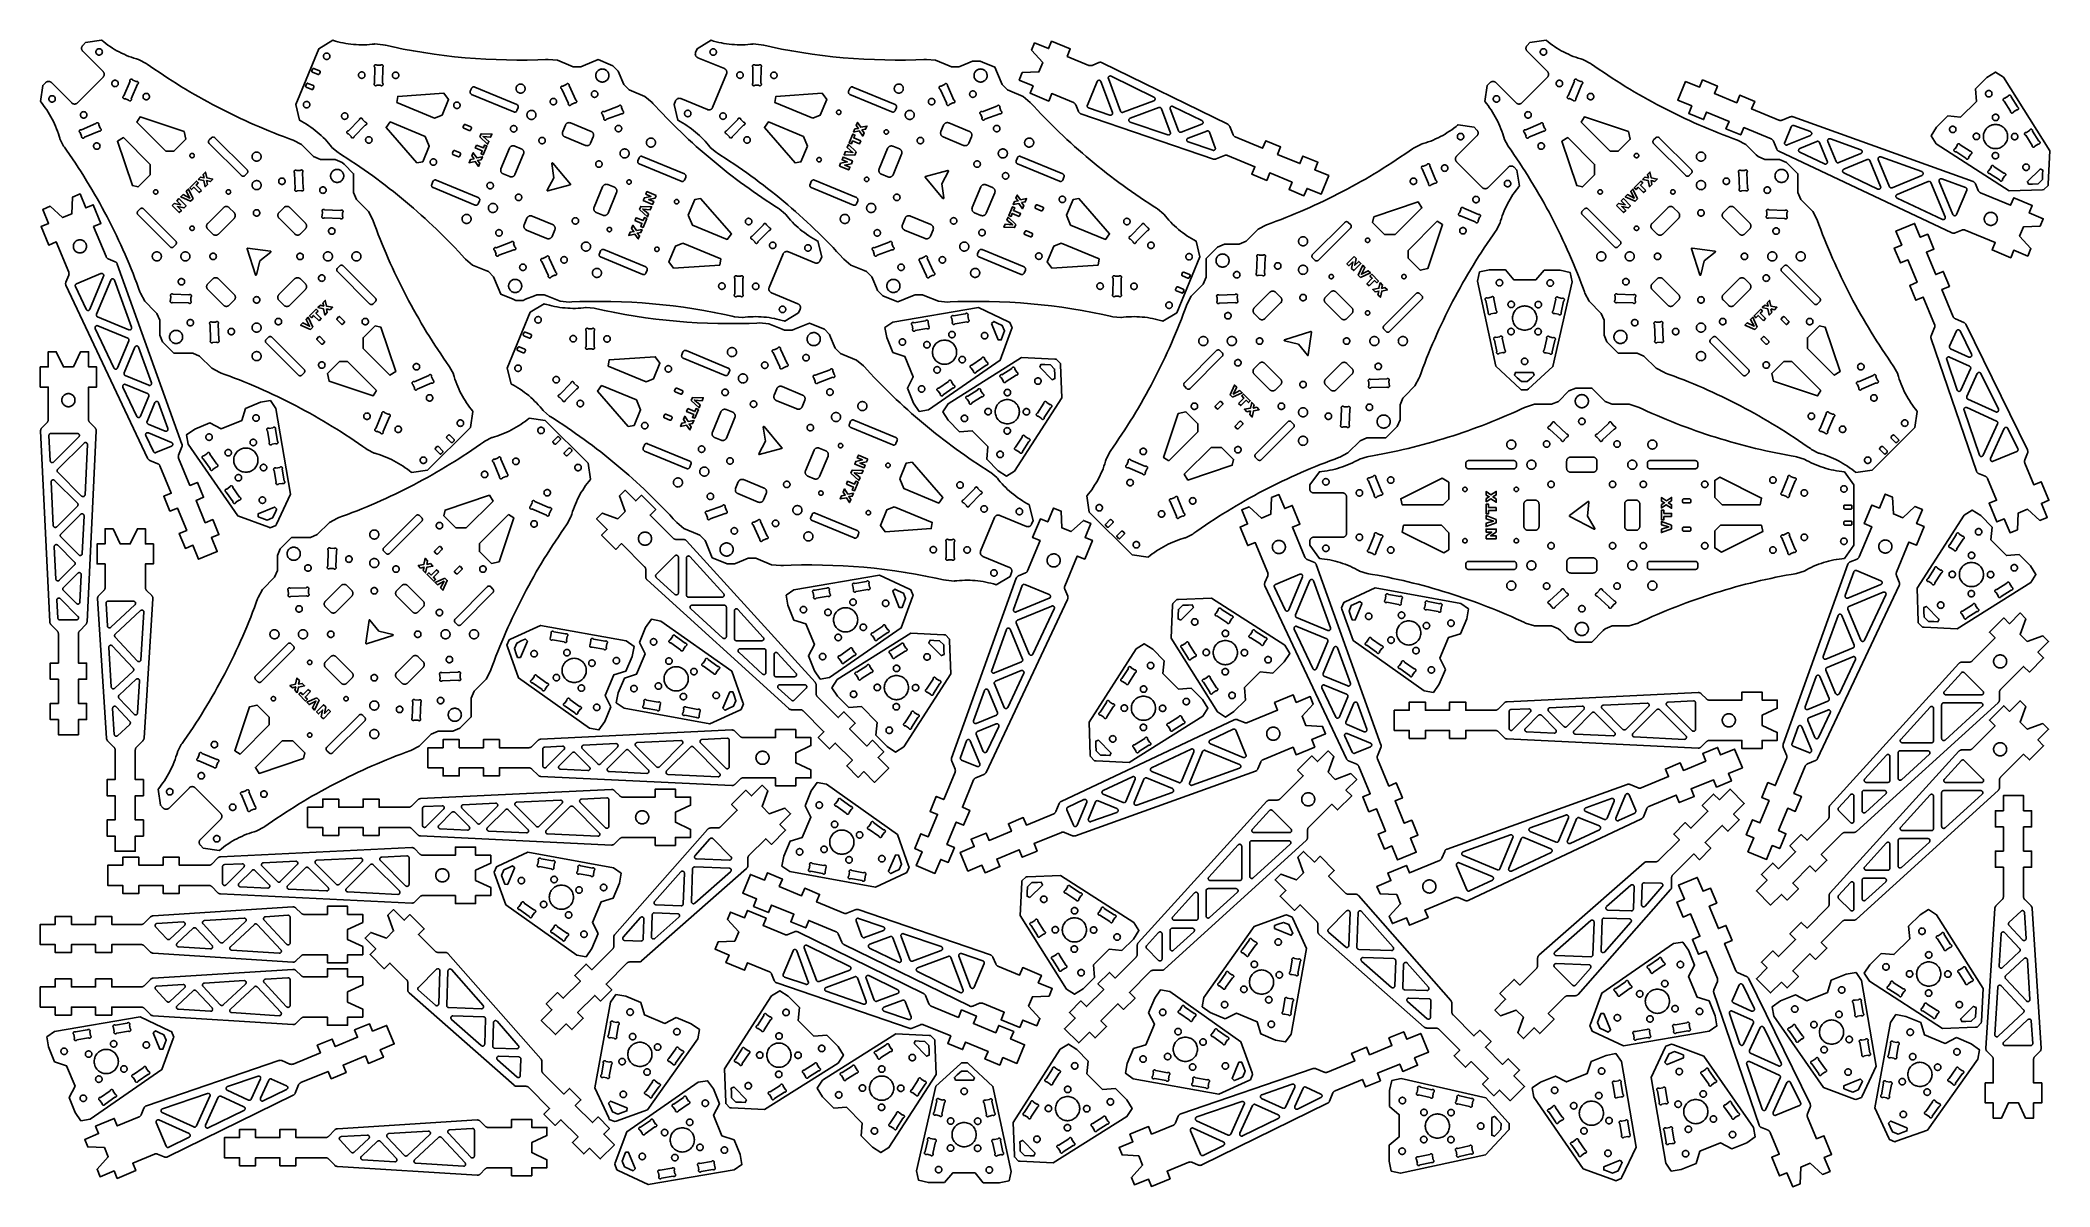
# Model space of a CAD drawing. Extents: x 0 to 997, y 0 to 569.
import ezdxf

# ---------------------------------------------------------------- set-up
doc = ezdxf.new("R2010")
doc.units = 0
doc.layers.get('0').update_dxf_attribs({"linetype": 'CONTINUOUS'})

msp = doc.modelspace()

# ---------------------------------------------------------------- linework, layer by layer
at = {"color": 0}
for points in [[(165.013, 479.871), (165.231, 479.264), (165.896, 477.443), (166.799, 475.022), (167.722, 472.611), (168.667, 470.208), (169.631, 467.814), (170.615, 465.428), (171.621, 463.051), (172.646, 460.683), (173.69, 458.325), (174.756, 455.975), (175.84, 453.636), (176.946, 451.306), (178.071, 448.985), (179.215, 446.675), (180.379, 444.374), (181.563, 442.083), (182.765, 439.803), (183.987, 437.533), (185.231, 435.274), (186.492, 433.025), (187.772, 430.786), (189.072, 428.558), (190.392, 426.342), (191.729, 424.136), (193.086, 421.943), (194.462, 419.76), (195.857, 417.588), (197.271, 415.428), (198.703, 413.281), (200.154, 411.143), (201.624, 409.019), (202.739, 407.433), (203.112, 406.907), (204.971, 403.349), (205.057, 403.031), (205.335, 402.078), (205.732, 400.818), (206.164, 399.572), (206.628, 398.339), (207.125, 397.119), (207.654, 395.914), (208.215, 394.724), (208.808, 393.55), (209.433, 392.392), (210.089, 391.251), (210.775, 390.128), (211.492, 389.024), (212.239, 387.938), (213.015, 386.871), (213.821, 385.825), (214.444, 385.053), (214.657, 384.8), (213.435, 376.832), (192.222, 355.618), (184.254, 354.397), (184.001, 354.61), (183.229, 355.232), (182.183, 356.039), (181.117, 356.815), (180.031, 357.561), (178.926, 358.279), (177.803, 358.965), (176.663, 359.621), (175.504, 360.244), (174.331, 360.838), (173.14, 361.4), (171.935, 361.929), (170.715, 362.426), (169.482, 362.89), (168.235, 363.321), (166.976, 363.719), (166.024, 363.997), (165.706, 364.083), (162.147, 365.942), (161.621, 366.315), (160.035, 367.429), (157.91, 368.9), (155.774, 370.35), (153.626, 371.783), (151.465, 373.197), (149.294, 374.592), (147.111, 375.968), (144.917, 377.325), (142.711, 378.662), (140.496, 379.982), (138.268, 381.282), (136.029, 382.563), (133.78, 383.824), (131.521, 385.065), (129.251, 386.289), (126.97, 387.492), (124.68, 388.675), (122.379, 389.839), (120.069, 390.983), (117.748, 392.108), (115.418, 393.214), (113.078, 394.299), (110.729, 395.364), (108.371, 396.408), (106.003, 397.433), (103.626, 398.439), (101.241, 399.424), (98.8463, 400.388), (96.4431, 401.332), (94.0313, 402.256), (91.6111, 403.158), (89.7907, 403.824), (89.1826, 404.042), (85.0978, 406.175), (79.0849, 412.188), (75.6706, 413.601), (66.3569, 413.601), (61.6289, 418.329), (60.7, 419.258), (59.2858, 422.672), (59.2858, 429.986), (57.8715, 433.4), (56.9426, 434.329), (51.8586, 439.414), (49.7256, 443.499), (49.5075, 444.107), (48.8428, 445.926), (47.9394, 448.347), (47.0157, 450.758), (46.0717, 453.162), (45.1072, 455.557), (44.1225, 457.942), (43.1175, 460.319), (42.0925, 462.686), (41.0475, 465.044), (39.9824, 467.394), (38.8975, 469.733), (37.7926, 472.064), (36.6679, 474.385), (35.5236, 476.694), (34.3596, 478.996), (33.1758, 481.286), (31.9728, 483.567), (30.75, 485.836), (29.5079, 488.096), (28.2467, 490.346), (26.966, 492.583), (25.6661, 494.811), (24.3471, 497.028), (23.009, 499.233), (21.6519, 501.428), (20.2758, 503.61), (18.881, 505.782), (17.4672, 507.942), (16.0347, 510.09), (14.5836, 512.226), (13.1139, 514.35), (11.9999, 515.936), (11.6256, 516.463), (9.7677, 520.021), (9.6809, 520.34), (9.4035, 521.292), (9.0057, 522.551), (8.5745, 523.797), (8.1103, 525.031), (7.6132, 526.251), (7.0838, 527.456), (6.5224, 528.646), (5.9292, 529.819), (5.3046, 530.978), (4.649, 532.118), (3.9627, 533.242), (3.2459, 534.347), (2.4991, 535.432), (1.7226, 536.499), (0.9167, 537.544), (0.2939, 538.317), (0.0818, 538.569), (1.303, 546.537), (2.7189, 547.954), (2.7538, 547.989), (2.8656, 548.086), (3.0235, 548.204), (3.1913, 548.304), (3.3677, 548.387), (3.5514, 548.453), (3.7411, 548.501), (3.9354, 548.529), (4.0837, 548.539), (4.1331, 548.539), (4.1825, 548.539), (4.3308, 548.529), (4.5251, 548.501), (4.7148, 548.453), (4.8985, 548.387), (5.0749, 548.304), (5.2427, 548.204), (5.4006, 548.086), (5.5124, 547.989), (5.5474, 547.954), (15.6317, 537.869), (15.6667, 537.835), (15.7783, 537.736), (15.9363, 537.619), (16.1042, 537.519), (16.2806, 537.436), (16.4643, 537.369), (16.6539, 537.322), (16.8482, 537.293), (16.9965, 537.283), (17.046, 537.283), (17.0953, 537.283), (17.2436, 537.293), (17.4379, 537.322), (17.6276, 537.369), (17.8113, 537.436), (17.9876, 537.519), (18.1556, 537.619), (18.3135, 537.736), (18.4253, 537.835), (18.4601, 537.869), (31.1881, 550.597), (31.2231, 550.632), (31.321, 550.744), (31.4378, 550.901), (31.5382, 551.069), (31.6217, 551.246), (31.6874, 551.431), (31.7351, 551.619), (31.764, 551.814), (31.7739, 551.963), (31.7739, 552.011), (31.7739, 552.061), (31.764, 552.21), (31.7351, 552.404), (31.6874, 552.593), (31.6217, 552.776), (31.5382, 552.953), (31.4378, 553.121), (31.321, 553.279), (31.2231, 553.39), (31.1881, 553.426), (21.1037, 563.51), (21.0687, 563.544), (20.9708, 563.657), (20.8539, 563.815), (20.7535, 563.982), (20.6701, 564.158), (20.6044, 564.343), (20.5567, 564.532), (20.5278, 564.726), (20.5179, 564.875), (20.5179, 564.925), (20.5179, 564.974), (20.5278, 565.122), (20.5567, 565.317), (20.6044, 565.506), (20.6701, 565.69), (20.7535, 565.867), (20.8539, 566.033), (20.9708, 566.192), (21.0687, 566.304), (21.1037, 566.339), (22.5161, 567.751), (30.4839, 568.972), (30.7372, 568.76), (31.509, 568.137), (32.5551, 567.332), (33.6215, 566.554), (34.7074, 565.808), (35.8122, 565.092), (36.9353, 564.406), (38.0761, 563.749), (39.2339, 563.125), (40.4082, 562.532), (41.5982, 561.971), (42.8032, 561.44), (44.0228, 560.943), (45.2562, 560.479), (46.5029, 560.049), (47.7621, 559.65), (48.7143, 559.374), (49.0332, 559.286), (52.5913, 557.428), (53.1176, 557.054), (54.7035, 555.94), (56.8279, 554.471), (58.9643, 553.019), (61.1124, 551.586), (63.2724, 550.174), (65.4438, 548.778), (67.6268, 547.401), (69.821, 546.044), (72.0264, 544.707), (74.2429, 543.387), (76.4706, 542.088), (78.7087, 540.807), (80.9578, 539.546), (83.2174, 538.304), (85.4875, 537.082), (87.7678, 535.878), (90.0583, 534.694), (92.359, 533.531), (94.6696, 532.386), (96.9901, 531.261), (99.3201, 530.157), (101.66, 529.071), (104.009, 528.007), (106.368, 526.961), (108.735, 525.936), (111.112, 524.932), (113.497, 523.947), (115.892, 522.982), (118.295, 522.039), (120.707, 521.114), (123.127, 520.211), (124.947, 519.546), (125.556, 519.328), (129.64, 517.196), (135.653, 511.182), (139.068, 509.768), (146.382, 509.768), (149.796, 508.354), (150.725, 507.425), (155.453, 502.697), (155.453, 493.383), (156.867, 489.969), (162.879, 483.956), (165.013, 479.871)], [(210.954, 460.374), (210.519, 460.851), (209.21, 462.279), (207.449, 464.169), (205.672, 466.044), (203.881, 467.903), (202.074, 469.746), (200.25, 471.574), (198.413, 473.385), (196.56, 475.179), (194.692, 476.958), (192.808, 478.721), (190.911, 480.468), (188.999, 482.197), (187.071, 483.911), (185.129, 485.608), (183.174, 487.287), (181.204, 488.951), (179.219, 490.597), (177.221, 492.226), (175.208, 493.839), (173.183, 495.435), (171.143, 497.012), (169.09, 498.572), (167.022, 500.115), (164.943, 501.642), (162.849, 503.149), (160.743, 504.639), (158.622, 506.111), (156.49, 507.567), (154.344, 509.003), (152.186, 510.421), (150.015, 511.821), (148.379, 512.86), (147.832, 513.203), (144.754, 515.779), (144.551, 516.04), (143.931, 516.814), (143.082, 517.825), (142.207, 518.813), (141.306, 519.774), (140.379, 520.711), (139.429, 521.621), (138.455, 522.506), (137.458, 523.364), (136.438, 524.194), (135.395, 524.997), (134.332, 525.772), (133.247, 526.519), (132.141, 527.236), (131.016, 527.925), (129.871, 528.582), (129, 529.057), (128.707, 529.21), (126.786, 537.039), (138.267, 564.756), (145.161, 568.932), (145.476, 568.833), (146.428, 568.553), (147.701, 568.208), (148.985, 567.9), (150.274, 567.625), (151.568, 567.386), (152.868, 567.182), (154.174, 567.012), (155.482, 566.878), (156.794, 566.779), (158.108, 566.717), (159.424, 566.689), (160.742, 566.696), (162.058, 566.739), (163.375, 566.818), (164.69, 566.932), (165.676, 567.04), (166.004, 567.082), (170.003, 566.728), (171.261, 566.439), (175.049, 565.615), (180.111, 564.592), (185.188, 563.654), (190.276, 562.804), (195.379, 562.042), (200.493, 561.367), (205.617, 560.779), (210.749, 560.279), (215.889, 559.867), (221.036, 559.543), (226.188, 559.307), (231.344, 559.158), (236.504, 559.099), (241.667, 559.128), (246.831, 559.244), (250.703, 559.387), (251.993, 559.45), (256.583, 559.042), (263.226, 556.29), (264.44, 555.787), (268.135, 555.787), (269.349, 556.29), (276.74, 559.353), (282.917, 556.793), (284.131, 556.29), (286.744, 553.678), (287.247, 552.464), (289.04, 548.135), (289.543, 546.921), (292.156, 544.307), (293.369, 543.804), (300.013, 541.053), (303.546, 538.096), (303.981, 537.618), (305.292, 536.19), (307.051, 534.3), (308.828, 532.425), (310.619, 530.567), (312.428, 528.724), (314.25, 526.896), (316.088, 525.085), (317.942, 523.289), (319.81, 521.51), (321.692, 519.747), (323.59, 518.001), (325.503, 516.271), (327.429, 514.558), (329.371, 512.861), (331.326, 511.181), (333.297, 509.518), (335.281, 507.871), (337.279, 506.242), (339.292, 504.629), (341.318, 503.035), (343.357, 501.457), (345.411, 499.896), (347.478, 498.353), (349.558, 496.828), (351.651, 495.319), (353.758, 493.829), (355.878, 492.357), (358.01, 490.903), (360.156, 489.467), (362.314, 488.047), (364.485, 486.647), (366.121, 485.608), (366.668, 485.265), (369.746, 482.689), (369.949, 482.428), (370.569, 481.654), (371.418, 480.643), (372.294, 479.657), (373.194, 478.694), (374.121, 477.758), (375.071, 476.847), (376.046, 475.963), (377.043, 475.106), (378.063, 474.275), (379.106, 473.471), (380.169, 472.696), (381.254, 471.95), (382.36, 471.232), (383.485, 470.544), (384.629, 469.886), (385.5, 469.411), (385.793, 469.258), (387.714, 461.431), (386.949, 459.581), (386.929, 459.535), (386.864, 459.401), (386.763, 459.233), (386.646, 459.076), (386.514, 458.932), (386.369, 458.8), (386.213, 458.683), (386.044, 458.582), (385.911, 458.517), (385.865, 458.497), (385.775, 458.46), (385.489, 458.383), (385.1, 458.346), (384.713, 458.383), (384.425, 458.46), (384.335, 458.497), (371.16, 463.956), (371.068, 463.993), (370.782, 464.069), (370.393, 464.108), (370.006, 464.069), (369.719, 463.993), (369.628, 463.956), (369.583, 463.936), (369.45, 463.871), (369.281, 463.769), (369.124, 463.653), (368.979, 463.522), (368.849, 463.378), (368.732, 463.221), (368.631, 463.051), (368.565, 462.918), (368.546, 462.874), (361.658, 446.243), (361.619, 446.153), (361.543, 445.867), (361.506, 445.478), (361.543, 445.089), (361.619, 444.803), (361.658, 444.713), (361.676, 444.667), (361.742, 444.533), (361.843, 444.365), (361.96, 444.208), (362.092, 444.064), (362.236, 443.932), (362.393, 443.815), (362.561, 443.715), (362.694, 443.649), (362.74, 443.631), (375.915, 438.172), (375.961, 438.154), (376.094, 438.088), (376.263, 437.986), (376.421, 437.869), (376.565, 437.739), (376.696, 437.594), (376.813, 437.438), (376.914, 437.269), (376.979, 437.136), (376.999, 437.09), (377.036, 437), (377.112, 436.713), (377.15, 436.325), (377.112, 435.936), (377.036, 435.65), (376.999, 435.56), (376.233, 433.714), (369.34, 429.536), (369.025, 429.636), (368.074, 429.915), (366.799, 430.26), (365.517, 430.569), (364.228, 430.843), (362.932, 431.083), (361.632, 431.287), (360.326, 431.457), (359.018, 431.59), (357.707, 431.689), (356.392, 431.753), (355.076, 431.781), (353.76, 431.772), (352.442, 431.729), (351.125, 431.651), (349.81, 431.536), (348.824, 431.429), (348.496, 431.386), (344.497, 431.742), (343.239, 432.031), (339.451, 432.853), (334.39, 433.878), (329.314, 434.815), (324.224, 435.665), (319.121, 436.428), (314.008, 437.103), (308.885, 437.69), (303.751, 438.19), (298.612, 438.601), (293.465, 438.926), (288.313, 439.162), (283.156, 439.31), (277.996, 439.369), (272.833, 439.342), (267.671, 439.225), (263.797, 439.082), (262.507, 439.019), (257.917, 439.426), (251.275, 442.178), (250.061, 442.681), (246.365, 442.681), (245.151, 442.178), (240.822, 440.385), (239.608, 439.882), (235.912, 439.882), (234.699, 440.385), (228.522, 442.943), (225.46, 450.335), (224.957, 451.549), (222.344, 454.161), (221.131, 454.664), (214.487, 457.415), (210.954, 460.374)], [(491.204, 538.096), (491.637, 537.618), (492.949, 536.19), (494.71, 534.3), (496.486, 532.425), (498.278, 530.567), (500.085, 528.724), (501.908, 526.896), (503.746, 525.085), (505.599, 523.289), (507.467, 521.51), (509.35, 519.747), (511.247, 518.001), (513.16, 516.271), (515.088, 514.558), (517.029, 512.861), (518.985, 511.181), (520.954, 509.518), (522.939, 507.871), (524.938, 506.242), (526.95, 504.629), (528.975, 503.035), (531.015, 501.457), (533.068, 499.896), (535.135, 498.353), (537.215, 496.828), (539.31, 495.319), (541.415, 493.829), (543.536, 492.357), (545.668, 490.903), (547.814, 489.467), (549.972, 488.047), (552.143, 486.647), (553.779, 485.608), (554.326, 485.265), (557.404, 482.689), (557.607, 482.428), (558.226, 481.654), (559.076, 480.643), (559.951, 479.657), (560.853, 478.694), (561.779, 477.758), (562.729, 476.847), (563.703, 475.963), (564.7, 475.106), (565.721, 474.275), (566.762, 473.471), (567.826, 472.696), (568.911, 471.95), (570.017, 471.232), (571.143, 470.544), (572.287, 469.886), (573.158, 469.411), (573.451, 469.258), (575.372, 461.431), (563.892, 433.714), (556.997, 429.536), (556.682, 429.636), (555.731, 429.915), (554.456, 430.26), (553.174, 430.569), (551.885, 430.843), (550.59, 431.083), (549.289, 431.287), (547.985, 431.457), (546.676, 431.59), (545.364, 431.689), (544.05, 431.753), (542.733, 431.781), (541.417, 431.772), (540.1, 431.729), (538.783, 431.651), (537.468, 431.536), (536.482, 431.429), (536.154, 431.386), (532.156, 431.742), (530.897, 432.031), (527.11, 432.853), (522.047, 433.878), (516.971, 434.815), (511.881, 435.665), (506.779, 436.428), (501.665, 437.103), (496.542, 437.69), (491.41, 438.19), (486.269, 438.601), (481.122, 438.926), (475.971, 439.162), (470.814, 439.31), (465.654, 439.369), (460.492, 439.342), (455.328, 439.225), (451.456, 439.082), (450.165, 439.019), (445.575, 439.426), (438.932, 442.178), (437.718, 442.681), (434.024, 442.681), (432.81, 442.178), (425.418, 439.117), (419.242, 441.675), (418.028, 442.178), (415.414, 444.792), (414.911, 446.004), (413.118, 450.335), (412.615, 451.549), (410.003, 454.161), (408.789, 454.664), (402.146, 457.415), (398.612, 460.374), (398.178, 460.851), (396.867, 462.279), (395.107, 464.169), (393.331, 466.044), (391.537, 467.903), (389.731, 469.746), (387.908, 471.574), (386.069, 473.385), (384.217, 475.179), (382.349, 476.958), (380.467, 478.721), (378.568, 480.468), (376.656, 482.197), (374.729, 483.911), (372.787, 485.608), (370.832, 487.287), (368.861, 488.951), (366.876, 490.597), (364.879, 492.226), (362.867, 493.839), (360.84, 495.435), (358.801, 497.012), (356.747, 498.572), (354.681, 500.115), (352.6, 501.642), (350.507, 503.149), (348.4, 504.639), (346.281, 506.111), (344.147, 507.567), (342.003, 509.003), (339.844, 510.421), (337.674, 511.821), (336.037, 512.86), (335.49, 513.203), (332.412, 515.779), (332.21, 516.04), (331.589, 516.814), (330.74, 517.825), (329.864, 518.813), (328.963, 519.774), (328.037, 520.711), (327.088, 521.621), (326.112, 522.506), (325.115, 523.364), (324.096, 524.194), (323.053, 524.997), (321.989, 525.772), (320.904, 526.519), (319.799, 527.236), (318.674, 527.925), (317.528, 528.582), (316.658, 529.057), (316.365, 529.21), (314.444, 537.039), (315.21, 538.889), (315.229, 538.935), (315.294, 539.068), (315.396, 539.236), (315.513, 539.393), (315.643, 539.537), (315.789, 539.668), (315.946, 539.785), (316.114, 539.886), (316.247, 539.953), (316.293, 539.971), (316.383, 540.008), (316.669, 540.085), (317.058, 540.124), (317.446, 540.085), (317.733, 540.008), (317.824, 539.971), (330.999, 534.514), (331.09, 534.476), (331.376, 534.399), (331.764, 534.361), (332.153, 534.399), (332.439, 534.476), (332.531, 534.514), (332.575, 534.532), (332.708, 534.599), (332.878, 534.699), (333.035, 534.815), (333.179, 534.947), (333.31, 535.092), (333.426, 535.249), (333.528, 535.417), (333.593, 535.55), (333.612, 535.596), (340.5, 552.225), (340.537, 552.317), (340.615, 552.603), (340.653, 552.992), (340.615, 553.379), (340.537, 553.665), (340.5, 553.757), (340.482, 553.801), (340.415, 553.935), (340.315, 554.104), (340.199, 554.261), (340.067, 554.406), (339.922, 554.536), (339.765, 554.653), (339.597, 554.754), (339.464, 554.819), (339.418, 554.839), (326.242, 560.296), (326.197, 560.315), (326.064, 560.381), (325.894, 560.482), (325.737, 560.599), (325.593, 560.731), (325.463, 560.875), (325.346, 561.032), (325.244, 561.2), (325.179, 561.333), (325.16, 561.379), (325.122, 561.469), (325.046, 561.756), (325.008, 562.144), (325.046, 562.532), (325.122, 562.819), (325.16, 562.91), (325.925, 564.756), (332.818, 568.932), (333.133, 568.833), (334.085, 568.553), (335.36, 568.208), (336.642, 567.9), (337.931, 567.625), (339.226, 567.386), (340.526, 567.182), (341.832, 567.012), (343.14, 566.878), (344.451, 566.779), (345.767, 566.717), (347.082, 566.689), (348.399, 566.696), (349.717, 566.739), (351.033, 566.818), (352.349, 566.932), (353.335, 567.04), (353.662, 567.082), (357.66, 566.728), (358.919, 566.439), (362.707, 565.615), (367.768, 564.592), (372.844, 563.654), (377.935, 562.804), (383.037, 562.042), (388.15, 561.367), (393.274, 560.779), (398.407, 560.279), (403.546, 559.867), (408.693, 559.543), (413.846, 559.307), (419.003, 559.158), (424.162, 559.099), (429.325, 559.128), (434.487, 559.244), (438.361, 559.387), (439.651, 559.45), (444.242, 559.042), (450.883, 556.29), (452.097, 555.787), (455.793, 555.787), (457.007, 556.29), (461.336, 558.085), (462.55, 558.588), (466.246, 558.588), (467.46, 558.085), (473.636, 555.525), (476.699, 548.135), (477.201, 546.921), (479.814, 544.307), (481.028, 543.804), (487.671, 541.053), (491.204, 538.096)], [(513.715, 536.926), (513.697, 536.972), (513.631, 537.106), (513.529, 537.274), (513.414, 537.432), (513.282, 537.576), (513.137, 537.707), (512.981, 537.824), (512.813, 537.925), (512.679, 537.99), (512.633, 538.01), (501.85, 542.476), (500.319, 538.781), (491.081, 542.607), (492.611, 546.303), (485.682, 549.172), (487.213, 552.868), (495.481, 553.229), (497.396, 557.854), (491.806, 563.956), (493.336, 567.65), (500.265, 564.781), (501.796, 568.476), (511.035, 564.649), (509.504, 560.953), (520.287, 556.488), (520.378, 556.45), (520.664, 556.372), (521.053, 556.335), (521.44, 556.372), (521.728, 556.45), (521.818, 556.488), (525.133, 557.86), (525.182, 557.881), (525.335, 557.932), (525.542, 557.981), (525.751, 558.007), (525.961, 558.011), (526.171, 557.993), (526.379, 557.954), (526.582, 557.892), (526.731, 557.832), (526.779, 557.808), (589.136, 527.231), (589.176, 527.211), (589.296, 527.143), (589.446, 527.042), (589.585, 526.929), (589.714, 526.804), (589.831, 526.667), (589.935, 526.521), (590.026, 526.365), (590.086, 526.242), (590.104, 526.2), (591.808, 522.083), (591.828, 522.039), (591.893, 521.906), (591.994, 521.736), (592.111, 521.579), (592.242, 521.435), (592.386, 521.304), (592.543, 521.188), (592.713, 521.086), (592.846, 521.021), (592.89, 521.001), (606.446, 515.387), (607.976, 519.082), (615.368, 516.021), (613.836, 512.325), (624.924, 507.733), (626.454, 511.429), (633.844, 508.367), (632.314, 504.672), (639.243, 501.801), (635.417, 492.563), (628.488, 495.433), (626.957, 491.738), (619.565, 494.799), (621.096, 498.494), (610.01, 503.086), (608.479, 499.392), (601.088, 502.453), (602.619, 506.149), (589.064, 511.762), (588.974, 511.8), (588.688, 511.876), (588.299, 511.915), (587.91, 511.876), (587.624, 511.8), (587.533, 511.762), (583.417, 510.057), (583.333, 510.024), (583.071, 509.95), (582.715, 509.907), (582.357, 509.928), (582.09, 509.983), (582.004, 510.012), (516.289, 532.485), (516.239, 532.501), (516.09, 532.565), (515.904, 532.665), (515.729, 532.783), (515.568, 532.919), (515.422, 533.071), (515.293, 533.238), (515.181, 533.418), (515.11, 533.563), (515.089, 533.613), (513.715, 536.926)], [(881.578, 479.871), (881.796, 479.264), (882.46, 477.443), (883.364, 475.022), (884.287, 472.611), (885.231, 470.208), (886.196, 467.814), (887.181, 465.428), (888.185, 463.051), (889.21, 460.683), (890.256, 458.325), (891.321, 455.975), (892.406, 453.636), (893.51, 451.306), (894.635, 448.985), (895.779, 446.675), (896.943, 444.374), (898.126, 442.083), (899.331, 439.803), (900.553, 437.533), (901.794, 435.274), (903.056, 433.025), (904.336, 430.786), (905.636, 428.558), (906.956, 426.342), (908.293, 424.136), (909.651, 421.943), (911.026, 419.76), (912.422, 417.588), (913.836, 415.428), (915.268, 413.281), (916.719, 411.143), (918.189, 409.019), (919.303, 407.433), (919.678, 406.907), (921.535, 403.349), (921.622, 403.031), (921.899, 402.078), (922.297, 400.818), (922.728, 399.572), (923.193, 398.339), (923.689, 397.119), (924.219, 395.914), (924.781, 394.724), (925.374, 393.55), (925.999, 392.392), (926.654, 391.251), (927.34, 390.128), (928.057, 389.024), (928.804, 387.938), (929.581, 386.871), (930.386, 385.825), (931.008, 385.053), (931.221, 384.8), (930, 376.832), (908.786, 355.618), (900.819, 354.397), (900.565, 354.61), (899.793, 355.232), (898.747, 356.039), (897.682, 356.815), (896.596, 357.561), (895.49, 358.279), (894.368, 358.965), (893.226, 359.621), (892.068, 360.244), (890.894, 360.838), (889.704, 361.4), (888.5, 361.929), (887.281, 362.426), (886.046, 362.89), (884.8, 363.321), (883.54, 363.719), (882.589, 363.997), (882.269, 364.083), (878.711, 365.942), (878.185, 366.315), (876.599, 367.429), (874.475, 368.9), (872.339, 370.35), (870.19, 371.783), (868.031, 373.197), (865.858, 374.592), (863.676, 375.968), (861.482, 377.325), (859.276, 378.662), (857.06, 379.982), (854.832, 381.282), (852.594, 382.563), (850.344, 383.824), (848.085, 385.065), (845.815, 386.289), (843.535, 387.492), (841.244, 388.675), (838.943, 389.839), (836.633, 390.983), (834.313, 392.108), (831.982, 393.214), (829.643, 394.299), (827.293, 395.364), (824.935, 396.408), (822.568, 397.433), (820.19, 398.439), (817.806, 399.424), (815.411, 400.388), (813.007, 401.332), (810.596, 402.256), (808.175, 403.158), (806.356, 403.824), (805.747, 404.042), (801.662, 406.175), (795.65, 412.188), (792.235, 413.601), (782.921, 413.601), (777.264, 419.258), (775.85, 422.672), (775.85, 429.986), (774.436, 433.4), (768.424, 439.414), (766.29, 443.499), (766.072, 444.107), (765.407, 445.926), (764.504, 448.347), (763.581, 450.758), (762.636, 453.162), (761.672, 455.557), (760.688, 457.942), (759.682, 460.319), (758.657, 462.686), (757.613, 465.044), (756.547, 467.394), (755.463, 469.733), (754.357, 472.064), (753.232, 474.385), (752.088, 476.694), (750.924, 478.996), (749.74, 481.286), (748.537, 483.567), (747.315, 485.836), (746.072, 488.096), (744.811, 490.346), (743.531, 492.583), (742.231, 494.811), (740.911, 497.028), (739.574, 499.233), (738.217, 501.428), (736.84, 503.61), (735.446, 505.782), (734.032, 507.942), (732.6, 510.09), (731.149, 512.226), (729.678, 514.35), (728.564, 515.936), (728.19, 516.463), (726.332, 520.021), (726.246, 520.34), (725.968, 521.292), (725.571, 522.551), (725.139, 523.797), (724.675, 525.031), (724.178, 526.251), (723.649, 527.456), (723.088, 528.646), (722.494, 529.819), (721.869, 530.978), (721.214, 532.118), (720.528, 533.242), (719.811, 534.347), (719.064, 535.432), (718.287, 536.499), (717.481, 537.544), (716.858, 538.317), (716.646, 538.569), (717.868, 546.537), (719.283, 547.954), (719.318, 547.989), (719.431, 548.086), (719.588, 548.204), (719.756, 548.304), (719.932, 548.387), (720.117, 548.453), (720.306, 548.501), (720.5, 548.529), (720.649, 548.539), (720.697, 548.539), (720.747, 548.539), (720.896, 548.529), (721.09, 548.501), (721.279, 548.453), (721.463, 548.387), (721.639, 548.304), (721.807, 548.204), (721.965, 548.086), (722.076, 547.989), (722.113, 547.954), (732.196, 537.869), (732.231, 537.835), (732.343, 537.736), (732.501, 537.619), (732.668, 537.519), (732.844, 537.436), (733.029, 537.369), (733.218, 537.322), (733.412, 537.293), (733.561, 537.283), (733.611, 537.283), (733.66, 537.283), (733.808, 537.293), (734.003, 537.322), (734.192, 537.369), (734.376, 537.436), (734.553, 537.519), (734.719, 537.619), (734.878, 537.736), (734.99, 537.835), (735.025, 537.869), (747.753, 550.597), (747.787, 550.632), (747.886, 550.744), (748.003, 550.901), (748.103, 551.069), (748.186, 551.246), (748.251, 551.431), (748.3, 551.619), (748.329, 551.814), (748.339, 551.963), (748.339, 552.011), (748.339, 552.061), (748.329, 552.21), (748.3, 552.404), (748.251, 552.593), (748.186, 552.776), (748.103, 552.953), (748.003, 553.121), (747.886, 553.279), (747.787, 553.39), (747.753, 553.426), (737.668, 563.51), (737.633, 563.544), (737.535, 563.657), (737.418, 563.815), (737.318, 563.982), (737.235, 564.158), (737.169, 564.343), (737.121, 564.532), (737.092, 564.726), (737.082, 564.875), (737.082, 564.925), (737.082, 564.974), (737.092, 565.122), (737.121, 565.317), (737.169, 565.506), (737.235, 565.69), (737.318, 565.867), (737.418, 566.033), (737.535, 566.192), (737.633, 566.304), (737.668, 566.339), (739.081, 567.751), (747.049, 568.972), (747.301, 568.76), (748.074, 568.137), (749.119, 567.332), (750.186, 566.554), (751.272, 565.808), (752.376, 565.092), (753.5, 564.406), (754.64, 563.749), (755.799, 563.125), (756.972, 562.532), (758.162, 561.971), (759.368, 561.44), (760.588, 560.943), (761.821, 560.479), (763.068, 560.049), (764.326, 559.65), (765.279, 559.374), (765.597, 559.286), (769.156, 557.428), (769.682, 557.054), (771.268, 555.94), (773.393, 554.471), (775.529, 553.019), (777.676, 551.586), (779.838, 550.174), (782.008, 548.778), (784.192, 547.401), (786.386, 546.044), (788.592, 544.707), (790.807, 543.387), (793.035, 542.088), (795.274, 540.807), (797.522, 539.546), (799.782, 538.304), (802.051, 537.082), (804.332, 535.878), (806.624, 534.694), (808.924, 533.531), (811.235, 532.386), (813.554, 531.261), (815.885, 530.157), (818.225, 529.071), (820.574, 528.007), (822.932, 526.961), (825.3, 525.936), (827.676, 524.932), (830.063, 523.947), (832.457, 522.982), (834.86, 522.039), (837.271, 521.114), (839.692, 520.211), (841.512, 519.546), (842.121, 519.328), (846.206, 517.196), (851.289, 512.111), (852.218, 511.182), (855.632, 509.768), (862.946, 509.768), (866.36, 508.354), (872.017, 502.697), (872.017, 493.383), (873.431, 489.969), (874.36, 489.04), (879.444, 483.956), (881.578, 479.871)], [(30.3633, 564.285), (30.4203, 564.228), (30.5683, 564.033), (30.7147, 563.756), (30.8026, 563.458), (30.8319, 563.153), (30.8026, 562.847), (30.7147, 562.551), (30.5683, 562.272), (30.4203, 562.079), (30.3633, 562.022), (30.3063, 561.965), (30.1124, 561.817), (29.834, 561.671), (29.5375, 561.582), (29.2319, 561.553), (28.9264, 561.582), (28.6299, 561.671), (28.3515, 561.817), (28.1575, 561.965), (28.1006, 562.022), (28.0436, 562.079), (27.8956, 562.272), (27.749, 562.551), (27.6613, 562.847), (27.6319, 563.153), (27.6613, 563.458), (27.749, 563.756), (27.8956, 564.033), (28.0436, 564.228), (28.1006, 564.285), (28.1575, 564.342), (28.3515, 564.489), (28.6299, 564.636), (28.9264, 564.724), (29.2319, 564.753), (29.5375, 564.724), (29.834, 564.636), (30.1124, 564.489), (30.3063, 564.342), (30.3633, 564.285)], [(141.508, 559.515), (141.471, 559.531), (141.36, 559.586), (141.222, 559.669), (141.096, 559.764), (140.981, 559.869), (140.878, 559.986), (140.786, 560.11), (140.708, 560.243), (140.643, 560.382), (140.59, 560.526), (140.553, 560.675), (140.529, 560.828), (140.521, 560.982), (140.526, 561.139), (140.549, 561.296), (140.587, 561.451), (140.626, 561.568), (140.643, 561.606), (140.658, 561.644), (140.712, 561.754), (140.796, 561.892), (140.89, 562.018), (140.997, 562.133), (141.112, 562.236), (141.237, 562.328), (141.369, 562.407), (141.508, 562.472), (141.653, 562.524), (141.801, 562.563), (141.954, 562.585), (142.11, 562.594), (142.265, 562.588), (142.422, 562.565), (142.579, 562.526), (142.694, 562.488), (142.733, 562.472), (142.771, 562.457), (142.881, 562.401), (143.018, 562.318), (143.144, 562.224), (143.26, 562.118), (143.364, 562.001), (143.454, 561.878), (143.533, 561.744), (143.599, 561.606), (143.651, 561.461), (143.689, 561.313), (143.712, 561.16), (143.721, 561.006), (143.714, 560.849), (143.692, 560.692), (143.654, 560.536), (143.614, 560.419), (143.599, 560.382), (143.583, 560.343), (143.529, 560.233), (143.446, 560.096), (143.35, 559.969), (143.244, 559.854), (143.129, 559.751), (143.004, 559.66), (142.872, 559.581), (142.733, 559.515), (142.589, 559.464), (142.439, 559.425), (142.286, 559.403), (142.132, 559.393), (141.975, 559.4), (141.818, 559.422), (141.663, 559.461), (141.546, 559.5), (141.508, 559.515)], [(334.501, 564.556), (334.539, 564.539), (334.649, 564.485), (334.786, 564.401), (334.912, 564.307), (335.028, 564.2), (335.132, 564.085), (335.222, 563.96), (335.301, 563.828), (335.367, 563.689), (335.418, 563.544), (335.457, 563.396), (335.481, 563.243), (335.489, 563.089), (335.482, 562.932), (335.46, 562.775), (335.422, 562.619), (335.382, 562.503), (335.367, 562.465), (335.351, 562.426), (335.296, 562.317), (335.214, 562.179), (335.118, 562.053), (335.013, 561.938), (334.896, 561.833), (334.772, 561.743), (334.64, 561.664), (334.501, 561.599), (334.356, 561.547), (334.207, 561.508), (334.054, 561.485), (333.9, 561.476), (333.743, 561.483), (333.586, 561.506), (333.431, 561.544), (333.314, 561.583), (333.276, 561.599), (333.239, 561.614), (333.128, 561.669), (332.99, 561.753), (332.864, 561.847), (332.749, 561.953), (332.646, 562.069), (332.554, 562.193), (332.476, 562.326), (332.41, 562.465), (332.358, 562.61), (332.321, 562.758), (332.297, 562.911), (332.287, 563.065), (332.294, 563.222), (332.317, 563.379), (332.356, 563.535), (332.394, 563.651), (332.41, 563.689), (332.426, 563.728), (332.481, 563.838), (332.564, 563.975), (332.658, 564.101), (332.765, 564.217), (332.881, 564.319), (333.006, 564.411), (333.138, 564.49), (333.276, 564.556), (333.421, 564.607), (333.569, 564.644), (333.722, 564.668), (333.878, 564.678), (334.033, 564.671), (334.19, 564.649), (334.346, 564.61), (334.463, 564.571), (334.501, 564.556)], [(746.928, 564.285), (746.985, 564.228), (747.133, 564.033), (747.279, 563.756), (747.367, 563.458), (747.396, 563.153), (747.367, 562.847), (747.279, 562.551), (747.133, 562.272), (746.985, 562.079), (746.928, 562.022), (746.871, 561.965), (746.676, 561.817), (746.399, 561.671), (746.101, 561.582), (745.796, 561.553), (745.49, 561.582), (745.194, 561.671), (744.917, 561.817), (744.722, 561.965), (744.665, 562.022), (744.608, 562.079), (744.46, 562.272), (744.314, 562.551), (744.226, 562.847), (744.196, 563.153), (744.226, 563.458), (744.314, 563.756), (744.46, 564.033), (744.608, 564.228), (744.665, 564.285), (744.722, 564.342), (744.917, 564.489), (745.194, 564.636), (745.49, 564.724), (745.796, 564.753), (746.101, 564.724), (746.399, 564.636), (746.676, 564.489), (746.871, 564.342), (746.928, 564.285)], [(38.2626, 548.621), (38.3196, 548.564), (38.4676, 548.369), (38.614, 548.092), (38.7019, 547.794), (38.7311, 547.489), (38.7019, 547.183), (38.614, 546.887), (38.4676, 546.61), (38.3196, 546.415), (38.2626, 546.358), (38.2056, 546.301), (38.0115, 546.153), (37.7333, 546.007), (37.4368, 545.919), (37.1312, 545.889), (36.8256, 545.919), (36.529, 546.007), (36.2508, 546.153), (36.0568, 546.301), (35.9999, 546.358), (35.9428, 546.415), (35.7947, 546.61), (35.6483, 546.887), (35.5606, 547.183), (35.5313, 547.489), (35.5606, 547.794), (35.6483, 548.092), (35.7947, 548.369), (35.9428, 548.564), (35.9999, 548.621), (36.0568, 548.678), (36.2508, 548.826), (36.529, 548.972), (36.8256, 549.06), (37.1312, 549.089), (37.4368, 549.06), (37.7333, 548.972), (38.0115, 548.826), (38.2056, 548.678), (38.2626, 548.621)], [(41.5044, 541.378), (41.4694, 541.364), (41.3701, 541.307), (41.2564, 541.213), (41.1644, 541.101), (41.0964, 540.974), (41.0535, 540.836), (41.0376, 540.693), (41.0504, 540.546), (41.0792, 540.435), (41.0933, 540.4), (41.1076, 540.365), (41.1646, 540.265), (41.2582, 540.151), (41.3703, 540.06), (41.4971, 539.992), (41.6344, 539.949), (41.7785, 539.933), (41.9254, 539.946), (42.0361, 539.975), (42.0711, 539.989), (43.8031, 539.261), (43.8172, 539.226), (43.8742, 539.126), (43.9678, 539.012), (44.08, 538.921), (44.2067, 538.853), (44.344, 538.81), (44.4882, 538.794), (44.635, 538.807), (44.7458, 538.836), (44.7807, 538.85), (44.8157, 538.864), (44.915, 538.921), (45.0288, 539.015), (45.1206, 539.126), (45.1888, 539.254), (45.2317, 539.39), (45.2475, 539.535), (45.2347, 539.682), (45.2061, 539.793), (45.1918, 539.828), (48.2451, 547.09), (48.2801, 547.104), (48.3793, 547.161), (48.4932, 547.256), (48.585, 547.368), (48.6532, 547.494), (48.696, 547.632), (48.7119, 547.776), (48.6992, 547.922), (48.6704, 548.033), (48.6563, 548.068), (48.6419, 548.103), (48.585, 548.203), (48.4914, 548.317), (48.3792, 548.408), (48.2525, 548.476), (48.1151, 548.519), (47.971, 548.535), (47.8242, 548.522), (47.7133, 548.493), (47.6785, 548.479), (45.9465, 549.207), (45.9324, 549.242), (45.8753, 549.342), (45.7817, 549.456), (45.6696, 549.547), (45.5428, 549.615), (45.4054, 549.658), (45.2614, 549.674), (45.1144, 549.661), (45.0038, 549.633), (44.9688, 549.618), (44.9338, 549.604), (44.8346, 549.547), (44.7207, 549.454), (44.6289, 549.342), (44.5608, 549.215), (44.5179, 549.078), (44.5019, 548.933), (44.5147, 548.786), (44.5435, 548.675), (44.5578, 548.64), (41.5044, 541.378)], [(135.06, 553.094), (135.037, 553.104), (134.971, 553.142), (134.895, 553.206), (134.835, 553.281), (134.79, 553.365), (134.761, 553.457), (134.751, 553.553), (134.76, 553.65), (134.78, 553.725), (134.79, 553.747), (135.172, 554.671), (135.182, 554.694), (135.219, 554.758), (135.281, 554.833), (135.356, 554.896), (135.42, 554.933), (135.443, 554.942), (135.473, 554.954), (135.634, 554.981), (135.795, 554.954), (135.826, 554.942), (138.597, 553.794), (138.62, 553.785), (138.686, 553.746), (138.762, 553.683), (138.823, 553.608), (138.868, 553.524), (138.896, 553.432), (138.906, 553.336), (138.897, 553.238), (138.877, 553.164), (138.868, 553.14), (138.485, 552.217), (138.476, 552.194), (138.439, 552.131), (138.377, 552.054), (138.301, 551.993), (138.237, 551.956), (138.215, 551.946), (138.184, 551.933), (138.023, 551.908), (137.862, 551.933), (137.832, 551.946), (135.06, 553.094)], [(158.911, 550.15), (158.872, 550.167), (158.763, 550.221), (158.625, 550.304), (158.499, 550.399), (158.383, 550.506), (158.279, 550.621), (158.189, 550.746), (158.11, 550.878), (158.044, 551.017), (157.993, 551.161), (157.954, 551.31), (157.931, 551.463), (157.922, 551.618), (157.929, 551.774), (157.951, 551.931), (157.99, 552.086), (158.029, 552.203), (158.044, 552.24), (158.06, 552.279), (158.115, 552.389), (158.199, 552.526), (158.293, 552.653), (158.399, 552.768), (158.515, 552.872), (158.639, 552.963), (158.772, 553.042), (158.911, 553.107), (159.056, 553.158), (159.204, 553.197), (159.357, 553.221), (159.511, 553.229), (159.668, 553.222), (159.825, 553.2), (159.981, 553.162), (160.097, 553.122), (160.135, 553.107), (160.172, 553.092), (160.283, 553.036), (160.421, 552.953), (160.547, 552.858), (160.663, 552.753), (160.765, 552.636), (160.857, 552.512), (160.936, 552.379), (161.001, 552.24), (161.053, 552.096), (161.09, 551.947), (161.114, 551.794), (161.124, 551.64), (161.117, 551.483), (161.094, 551.326), (161.056, 551.171), (161.017, 551.054), (161.001, 551.017), (160.985, 550.979), (160.931, 550.868), (160.847, 550.731), (160.753, 550.604), (160.647, 550.489), (160.531, 550.386), (160.407, 550.294), (160.274, 550.215), (160.135, 550.15), (159.99, 550.099), (159.842, 550.061), (159.689, 550.037), (159.535, 550.028), (159.378, 550.035), (159.221, 550.057), (159.065, 550.096), (158.949, 550.135), (158.911, 550.15)], [(168.889, 556.579), (168.915, 556.606), (169.007, 556.675), (169.138, 556.743), (169.276, 556.783), (169.419, 556.796), (169.563, 556.782), (169.701, 556.74), (169.832, 556.671), (169.922, 556.6), (169.949, 556.574), (169.975, 556.547), (170.044, 556.456), (170.112, 556.325), (170.153, 556.186), (170.165, 556.042), (170.151, 555.899), (170.11, 555.76), (170.04, 555.631), (169.971, 555.54), (169.943, 555.512), (169.901, 547.635), (169.929, 547.608), (169.997, 547.517), (170.065, 547.386), (170.106, 547.246), (170.119, 547.103), (170.104, 546.96), (170.063, 546.821), (169.993, 546.692), (169.924, 546.6), (169.896, 546.574), (169.869, 546.547), (169.778, 546.478), (169.647, 546.411), (169.508, 546.369), (169.365, 546.357), (169.222, 546.372), (169.083, 546.414), (168.953, 546.483), (168.862, 546.553), (168.836, 546.579), (166.957, 546.589), (166.931, 546.564), (166.842, 546.496), (166.712, 546.428), (166.572, 546.386), (166.462, 546.372), (166.425, 546.372), (166.389, 546.372), (166.279, 546.387), (166.139, 546.431), (166.01, 546.501), (165.922, 546.569), (165.896, 546.594), (165.871, 546.621), (165.803, 546.71), (165.735, 546.839), (165.693, 546.979), (165.679, 547.09), (165.679, 547.126), (165.679, 547.164), (165.694, 547.274), (165.737, 547.414), (165.808, 547.542), (165.876, 547.629), (165.901, 547.656), (165.943, 555.535), (165.917, 555.561), (165.849, 555.653), (165.781, 555.783), (165.74, 555.922), (165.726, 556.065), (165.742, 556.208), (165.783, 556.347), (165.853, 556.478), (165.922, 556.568), (165.949, 556.594), (165.976, 556.621), (166.067, 556.69), (166.199, 556.758), (166.337, 556.799), (166.481, 556.811), (166.624, 556.797), (166.763, 556.756), (166.893, 556.686), (166.983, 556.617), (167.01, 556.589), (168.889, 556.579)], [(175.71, 550.063), (175.672, 550.078), (175.563, 550.132), (175.425, 550.215), (175.299, 550.311), (175.183, 550.417), (175.079, 550.532), (174.989, 550.657), (174.91, 550.789), (174.844, 550.928), (174.793, 551.072), (174.754, 551.221), (174.731, 551.374), (174.722, 551.529), (174.729, 551.685), (174.751, 551.842), (174.789, 551.999), (174.829, 552.115), (174.844, 552.153), (174.86, 552.19), (174.915, 552.3), (174.997, 552.438), (175.093, 552.564), (175.199, 552.679), (175.315, 552.783), (175.439, 552.875), (175.571, 552.953), (175.71, 553.018), (175.854, 553.071), (176.004, 553.108), (176.157, 553.132), (176.311, 553.14), (176.468, 553.133), (176.625, 553.111), (176.781, 553.074), (176.897, 553.033), (176.935, 553.018), (176.972, 553.003), (177.083, 552.949), (177.221, 552.865), (177.347, 552.769), (177.462, 552.664), (177.565, 552.549), (177.657, 552.424), (177.735, 552.292), (177.801, 552.153), (177.853, 552.008), (177.89, 551.858), (177.914, 551.707), (177.924, 551.551), (177.917, 551.394), (177.894, 551.238), (177.856, 551.082), (177.817, 550.965), (177.801, 550.928), (177.785, 550.89), (177.731, 550.779), (177.647, 550.643), (177.553, 550.515), (177.446, 550.4), (177.331, 550.297), (177.206, 550.206), (177.074, 550.128), (176.935, 550.063), (176.79, 550.01), (176.642, 549.972), (176.489, 549.949), (176.333, 549.94), (176.178, 549.946), (176.021, 549.968), (175.865, 550.007), (175.749, 550.046), (175.71, 550.063)], [(277.628, 548.431), (277.551, 548.463), (277.328, 548.574), (277.049, 548.743), (276.792, 548.936), (276.557, 549.151), (276.347, 549.386), (276.161, 549.639), (276.003, 549.908), (275.869, 550.19), (275.764, 550.483), (275.686, 550.786), (275.639, 551.096), (275.621, 551.411), (275.635, 551.729), (275.679, 552.047), (275.757, 552.364), (275.838, 552.6), (275.869, 552.678), (275.901, 552.754), (276.013, 552.978), (276.181, 553.257), (276.374, 553.514), (276.589, 553.749), (276.825, 553.958), (277.078, 554.144), (277.346, 554.303), (277.628, 554.436), (277.922, 554.542), (278.225, 554.619), (278.535, 554.667), (278.849, 554.685), (279.167, 554.671), (279.485, 554.626), (279.803, 554.549), (280.039, 554.468), (280.115, 554.436), (280.192, 554.404), (280.417, 554.293), (280.696, 554.125), (280.953, 553.932), (281.186, 553.717), (281.397, 553.481), (281.582, 553.228), (281.742, 552.96), (281.875, 552.678), (281.981, 552.383), (282.057, 552.081), (282.106, 551.771), (282.122, 551.457), (282.11, 551.139), (282.064, 550.821), (281.986, 550.503), (281.907, 550.267), (281.875, 550.19), (281.843, 550.114), (281.732, 549.889), (281.563, 549.61), (281.369, 549.353), (281.154, 549.119), (280.919, 548.908), (280.667, 548.724), (280.397, 548.564), (280.115, 548.431), (279.822, 548.325), (279.519, 548.249), (279.21, 548.2), (278.894, 548.183), (278.576, 548.196), (278.258, 548.242), (277.942, 548.319), (277.706, 548.4), (277.628, 548.431)], [(347.793, 553.107), (347.831, 553.092), (347.94, 553.036), (348.078, 552.953), (348.206, 552.858), (348.321, 552.753), (348.424, 552.636), (348.515, 552.512), (348.593, 552.379), (348.658, 552.24), (348.711, 552.096), (348.749, 551.947), (348.772, 551.794), (348.781, 551.64), (348.775, 551.483), (348.753, 551.326), (348.714, 551.171), (348.675, 551.054), (348.658, 551.017), (348.643, 550.979), (348.589, 550.868), (348.506, 550.731), (348.41, 550.604), (348.304, 550.489), (348.189, 550.386), (348.064, 550.294), (347.932, 550.215), (347.793, 550.15), (347.649, 550.099), (347.5, 550.061), (347.347, 550.037), (347.192, 550.028), (347.036, 550.035), (346.879, 550.057), (346.722, 550.096), (346.606, 550.135), (346.568, 550.15), (346.531, 550.167), (346.421, 550.221), (346.283, 550.304), (346.157, 550.399), (346.042, 550.506), (345.938, 550.621), (345.846, 550.746), (345.768, 550.878), (345.703, 551.017), (345.65, 551.161), (345.612, 551.31), (345.589, 551.463), (345.581, 551.618), (345.588, 551.774), (345.61, 551.931), (345.647, 552.086), (345.686, 552.203), (345.703, 552.24), (345.718, 552.279), (345.772, 552.389), (345.856, 552.526), (345.951, 552.653), (346.057, 552.768), (346.172, 552.872), (346.297, 552.963), (346.429, 553.042), (346.568, 553.107), (346.713, 553.158), (346.862, 553.197), (347.014, 553.221), (347.169, 553.229), (347.326, 553.222), (347.482, 553.2), (347.639, 553.162), (347.756, 553.122), (347.793, 553.107)], [(353.56, 547.656), (353.533, 547.629), (353.463, 547.539), (353.394, 547.408), (353.351, 547.269), (353.338, 547.126), (353.35, 546.983), (353.39, 546.844), (353.458, 546.713), (353.528, 546.622), (353.554, 546.594), (353.581, 546.568), (353.671, 546.499), (353.801, 546.429), (353.94, 546.387), (354.083, 546.372), (354.226, 546.386), (354.365, 546.426), (354.497, 546.494), (354.588, 546.563), (354.615, 546.589), (356.493, 546.579), (356.519, 546.553), (356.611, 546.483), (356.74, 546.414), (356.879, 546.372), (357.022, 546.357), (357.167, 546.369), (357.306, 546.411), (357.436, 546.478), (357.528, 546.547), (357.554, 546.574), (357.581, 546.6), (357.651, 546.692), (357.721, 546.821), (357.763, 546.96), (357.776, 547.103), (357.764, 547.246), (357.724, 547.386), (357.656, 547.517), (357.586, 547.608), (357.56, 547.635), (357.601, 555.512), (357.628, 555.54), (357.699, 555.631), (357.767, 555.76), (357.81, 555.899), (357.824, 556.042), (357.811, 556.186), (357.771, 556.325), (357.703, 556.456), (357.633, 556.547), (357.607, 556.574), (357.581, 556.6), (357.49, 556.671), (357.36, 556.74), (357.221, 556.782), (357.078, 556.796), (356.935, 556.783), (356.796, 556.743), (356.664, 556.675), (356.574, 556.606), (356.546, 556.579), (354.668, 556.589), (354.642, 556.617), (354.55, 556.686), (354.421, 556.756), (354.282, 556.797), (354.139, 556.811), (353.994, 556.799), (353.856, 556.758), (353.725, 556.69), (353.633, 556.621), (353.607, 556.594), (353.581, 556.568), (353.51, 556.478), (353.44, 556.347), (353.399, 556.208), (353.385, 556.065), (353.397, 555.922), (353.438, 555.783), (353.506, 555.653), (353.575, 555.561), (353.601, 555.535), (353.56, 547.656)], [(364.593, 553.018), (364.631, 553.003), (364.74, 552.949), (364.878, 552.865), (365.004, 552.769), (365.119, 552.664), (365.224, 552.549), (365.315, 552.424), (365.393, 552.292), (365.458, 552.153), (365.511, 552.008), (365.549, 551.858), (365.572, 551.707), (365.581, 551.551), (365.574, 551.394), (365.551, 551.238), (365.514, 551.082), (365.474, 550.965), (365.458, 550.928), (365.443, 550.89), (365.389, 550.779), (365.306, 550.643), (365.21, 550.515), (365.104, 550.4), (364.989, 550.297), (364.864, 550.206), (364.732, 550.128), (364.593, 550.063), (364.449, 550.01), (364.299, 549.972), (364.147, 549.949), (363.992, 549.94), (363.835, 549.946), (363.679, 549.968), (363.522, 550.007), (363.406, 550.046), (363.368, 550.063), (363.331, 550.078), (363.221, 550.132), (363.083, 550.215), (362.956, 550.311), (362.84, 550.417), (362.737, 550.532), (362.646, 550.657), (362.568, 550.789), (362.503, 550.928), (362.45, 551.072), (362.412, 551.221), (362.389, 551.374), (362.381, 551.529), (362.386, 551.685), (362.408, 551.842), (362.447, 551.999), (362.486, 552.115), (362.503, 552.153), (362.518, 552.19), (362.572, 552.3), (362.656, 552.438), (362.751, 552.564), (362.857, 552.679), (362.972, 552.783), (363.097, 552.875), (363.229, 552.953), (363.368, 553.018), (363.513, 553.071), (363.661, 553.108), (363.814, 553.132), (363.969, 553.14), (364.125, 553.133), (364.282, 553.111), (364.439, 553.074), (364.556, 553.033), (364.593, 553.018)], [(467.774, 554.436), (467.85, 554.404), (468.074, 554.293), (468.353, 554.125), (468.61, 553.932), (468.844, 553.717), (469.054, 553.481), (469.24, 553.228), (469.4, 552.96), (469.532, 552.678), (469.637, 552.383), (469.715, 552.081), (469.762, 551.771), (469.781, 551.457), (469.767, 551.139), (469.722, 550.821), (469.644, 550.503), (469.564, 550.267), (469.532, 550.19), (469.5, 550.114), (469.39, 549.889), (469.221, 549.61), (469.028, 549.353), (468.813, 549.119), (468.576, 548.908), (468.324, 548.724), (468.056, 548.564), (467.774, 548.431), (467.481, 548.325), (467.178, 548.249), (466.867, 548.2), (466.553, 548.183), (466.235, 548.196), (465.917, 548.242), (465.6, 548.319), (465.363, 548.4), (465.286, 548.431), (465.21, 548.463), (464.985, 548.574), (464.706, 548.743), (464.449, 548.936), (464.215, 549.151), (464.004, 549.386), (463.819, 549.639), (463.66, 549.908), (463.526, 550.19), (463.422, 550.483), (463.344, 550.786), (463.297, 551.096), (463.279, 551.411), (463.292, 551.729), (463.338, 552.047), (463.415, 552.364), (463.496, 552.6), (463.526, 552.678), (463.558, 552.754), (463.669, 552.978), (463.839, 553.257), (464.032, 553.514), (464.247, 553.749), (464.482, 553.958), (464.735, 554.144), (465.004, 554.303), (465.286, 554.436), (465.579, 554.542), (465.882, 554.619), (466.192, 554.667), (466.507, 554.685), (466.825, 554.671), (467.143, 554.626), (467.46, 554.549), (467.697, 554.468), (467.774, 554.436)], [(520.099, 535.41), (520.05, 535.426), (519.912, 535.496), (519.749, 535.617), (519.614, 535.767), (519.532, 535.897), (519.511, 535.944), (519.489, 535.99), (519.446, 536.139), (519.422, 536.34), (519.439, 536.542), (519.478, 536.692), (519.499, 536.739), (524.354, 548.463), (524.368, 548.497), (524.422, 548.597), (524.51, 548.719), (524.613, 548.826), (524.729, 548.915), (524.858, 548.988), (524.997, 549.039), (525.143, 549.071), (525.257, 549.079), (525.296, 549.079), (525.333, 549.079), (525.447, 549.065), (525.592, 549.029), (525.729, 548.972), (525.856, 548.896), (525.968, 548.803), (526.068, 548.693), (526.15, 548.568), (526.201, 548.465), (526.214, 548.429), (531.956, 533.082), (531.968, 533.049), (531.996, 532.944), (532.017, 532.806), (532.017, 532.665), (531.997, 532.526), (531.96, 532.393), (531.903, 532.265), (531.829, 532.144), (531.761, 532.061), (531.736, 532.035), (531.711, 532.01), (531.629, 531.94), (531.511, 531.861), (531.385, 531.801), (531.251, 531.76), (531.115, 531.736), (530.975, 531.733), (530.835, 531.75), (530.729, 531.775), (530.696, 531.786), (520.099, 535.41)], [(531.321, 551.126), (531.286, 551.143), (531.179, 551.182), (531.035, 551.217), (530.887, 551.228), (530.74, 551.218), (530.597, 551.188), (530.458, 551.135), (530.328, 551.063), (530.236, 550.994), (530.208, 550.969), (530.181, 550.943), (530.104, 550.858), (530.019, 550.736), (529.953, 550.604), (529.908, 550.464), (529.885, 550.319), (529.882, 550.171), (529.901, 550.024), (529.931, 549.912), (529.943, 549.878), (535.968, 533.775), (535.985, 533.728), (536.057, 533.593), (536.178, 533.438), (536.324, 533.311), (536.489, 533.215), (536.671, 533.153), (536.863, 533.126), (537.058, 533.137), (537.207, 533.171), (537.254, 533.189), (552.465, 538.879), (552.5, 538.892), (552.6, 538.94), (552.721, 539.021), (552.829, 539.117), (552.922, 539.225), (552.999, 539.347), (553.057, 539.479), (553.096, 539.619), (553.111, 539.729), (553.114, 539.767), (553.115, 539.803), (553.11, 539.914), (553.085, 540.058), (553.04, 540.194), (552.976, 540.324), (552.894, 540.442), (552.796, 540.547), (552.683, 540.639), (552.588, 540.697), (552.556, 540.714), (531.321, 551.126)], [(754.828, 548.621), (754.885, 548.564), (755.032, 548.369), (755.179, 548.092), (755.267, 547.794), (755.296, 547.489), (755.267, 547.183), (755.179, 546.887), (755.032, 546.61), (754.885, 546.415), (754.828, 546.358), (754.769, 546.301), (754.576, 546.153), (754.297, 546.007), (754.001, 545.919), (753.696, 545.889), (753.39, 545.919), (753.093, 546.007), (752.815, 546.153), (752.621, 546.301), (752.564, 546.358), (752.507, 546.415), (752.36, 546.61), (752.213, 546.887), (752.125, 547.183), (752.096, 547.489), (752.125, 547.794), (752.213, 548.092), (752.36, 548.369), (752.507, 548.564), (752.564, 548.621), (752.621, 548.678), (752.815, 548.826), (753.093, 548.972), (753.39, 549.06), (753.696, 549.089), (754.001, 549.06), (754.297, 548.972), (754.576, 548.826), (754.769, 548.678), (754.828, 548.621)], [(758.069, 541.378), (758.033, 541.364), (757.935, 541.307), (757.821, 541.213), (757.729, 541.101), (757.661, 540.974), (757.618, 540.836), (757.603, 540.693), (757.615, 540.546), (757.643, 540.435), (757.658, 540.4), (757.672, 540.365), (757.729, 540.265), (757.822, 540.151), (757.935, 540.06), (758.061, 539.992), (758.199, 539.949), (758.343, 539.933), (758.49, 539.946), (758.601, 539.975), (758.636, 539.989), (760.368, 539.261), (760.382, 539.226), (760.439, 539.126), (760.532, 539.012), (760.644, 538.921), (760.771, 538.853), (760.908, 538.81), (761.053, 538.794), (761.2, 538.807), (761.31, 538.836), (761.346, 538.85), (761.381, 538.864), (761.479, 538.921), (761.593, 539.015), (761.685, 539.126), (761.753, 539.254), (761.796, 539.39), (761.813, 539.535), (761.8, 539.682), (761.771, 539.793), (761.757, 539.828), (764.81, 547.09), (764.844, 547.104), (764.944, 547.161), (765.058, 547.256), (765.15, 547.368), (765.218, 547.494), (765.261, 547.632), (765.276, 547.776), (765.264, 547.922), (765.235, 548.033), (765.221, 548.068), (765.207, 548.103), (765.15, 548.203), (765.056, 548.317), (764.943, 548.408), (764.817, 548.476), (764.679, 548.519), (764.536, 548.535), (764.389, 548.522), (764.278, 548.493), (764.243, 548.479), (762.511, 549.207), (762.497, 549.242), (762.44, 549.342), (762.346, 549.456), (762.235, 549.547), (762.107, 549.615), (761.969, 549.658), (761.826, 549.674), (761.679, 549.661), (761.568, 549.633), (761.533, 549.618), (761.499, 549.604), (761.399, 549.547), (761.285, 549.454), (761.193, 549.342), (761.125, 549.215), (761.082, 549.078), (761.067, 548.933), (761.079, 548.786), (761.108, 548.675), (761.122, 548.64), (758.069, 541.378)], [(868.142, 530.908), (868.226, 530.944), (868.496, 531.018), (868.86, 531.06), (869.225, 531.035), (869.497, 530.974), (869.583, 530.943), (958.928, 498.847), (958.976, 498.829), (959.121, 498.765), (959.304, 498.665), (959.474, 498.547), (959.631, 498.412), (959.774, 498.261), (959.9, 498.097), (960.008, 497.919), (960.079, 497.778), (960.099, 497.729), (961.51, 494.325), (961.528, 494.279), (961.594, 494.146), (961.694, 493.978), (961.811, 493.821), (961.943, 493.676), (962.087, 493.546), (962.244, 493.429), (962.413, 493.328), (962.546, 493.261), (962.592, 493.243), (977.532, 487.054), (979.063, 490.75), (988.301, 486.922), (986.771, 483.228), (993.7, 480.357), (992.169, 476.661), (983.901, 476.3), (981.986, 471.676), (987.578, 465.575), (986.046, 461.879), (979.117, 464.75), (977.586, 461.054), (968.347, 464.881), (969.879, 468.576), (954.938, 474.765), (954.847, 474.803), (954.561, 474.879), (954.172, 474.917), (953.785, 474.879), (953.497, 474.803), (953.407, 474.765), (950.003, 473.356), (949.954, 473.335), (949.804, 473.285), (949.601, 473.236), (949.396, 473.208), (949.189, 473.203), (948.983, 473.219), (948.779, 473.256), (948.579, 473.314), (948.432, 473.371), (948.385, 473.393), (862.512, 513.874), (862.471, 513.893), (862.349, 513.961), (862.194, 514.061), (862.051, 514.176), (861.918, 514.303), (861.799, 514.442), (861.69, 514.59), (861.597, 514.749), (861.536, 514.875), (861.518, 514.917), (859.857, 518.926), (859.839, 518.972), (859.772, 519.106), (859.671, 519.274), (859.556, 519.431), (859.424, 519.575), (859.279, 519.707), (859.122, 519.824), (858.954, 519.925), (858.821, 519.99), (858.775, 520.008), (845.221, 525.624), (843.689, 521.928), (836.299, 524.989), (837.829, 528.685), (826.743, 533.278), (825.213, 529.582), (817.821, 532.643), (819.351, 536.339), (812.422, 539.208), (816.249, 548.447), (823.178, 545.578), (824.71, 549.274), (832.1, 546.211), (830.569, 542.517), (841.656, 537.924), (843.186, 541.619), (850.578, 538.558), (849.047, 534.863), (862.601, 529.247), (862.692, 529.21), (862.979, 529.133), (863.367, 529.096), (863.756, 529.133), (864.042, 529.21), (864.132, 529.247), (868.142, 530.908)], [(960.093, 544.854), (960.611, 538.557), (952.754, 530.782), (946.461, 531.365), (940.783, 525.747), (938.075, 521.544), (940.596, 517.54), (976.875, 494.158), (993.294, 494.787), (994.043, 494.817), (996.139, 496.892), (996.175, 497.639), (996.979, 514.05), (973.981, 550.574), (970.003, 553.137), (965.771, 550.474), (960.093, 544.854)], [(7.0323, 540.953), (7.0892, 540.896), (7.2373, 540.703), (7.3837, 540.424), (7.4716, 540.128), (7.5009, 539.822), (7.4716, 539.517), (7.3837, 539.219), (7.2373, 538.942), (7.0892, 538.747), (7.0323, 538.69), (6.9753, 538.633), (6.7812, 538.486), (6.503, 538.339), (6.2065, 538.251), (5.9009, 538.222), (5.5953, 538.251), (5.2988, 538.339), (5.0205, 538.486), (4.8265, 538.633), (4.7695, 538.69), (4.7125, 538.747), (4.5645, 538.942), (4.418, 539.219), (4.3302, 539.517), (4.3009, 539.822), (4.3302, 540.128), (4.418, 540.424), (4.5645, 540.703), (4.7125, 540.896), (4.7695, 540.953), (4.8265, 541.011), (5.0205, 541.158), (5.2988, 541.306), (5.5953, 541.393), (5.9009, 541.422), (6.2065, 541.393), (6.503, 541.306), (6.7812, 541.158), (6.9753, 541.011), (7.0323, 540.953)], [(53.7497, 542.11), (53.8067, 542.053), (53.9547, 541.86), (54.1013, 541.581), (54.189, 541.285), (54.2183, 540.979), (54.189, 540.674), (54.1013, 540.376), (53.9547, 540.099), (53.8067, 539.904), (53.7497, 539.847), (53.6928, 539.79), (53.4987, 539.642), (53.2204, 539.496), (52.9239, 539.408), (52.6183, 539.379), (52.3128, 539.408), (52.0162, 539.496), (51.7379, 539.642), (51.5439, 539.79), (51.4869, 539.847), (51.43, 539.904), (51.2819, 540.099), (51.1354, 540.376), (51.0476, 540.674), (51.0183, 540.979), (51.0476, 541.285), (51.1354, 541.581), (51.2819, 541.86), (51.43, 542.053), (51.4869, 542.11), (51.5439, 542.167), (51.7379, 542.315), (52.0162, 542.461), (52.3128, 542.55), (52.6183, 542.579), (52.9239, 542.55), (53.2204, 542.461), (53.4987, 542.315), (53.6928, 542.167), (53.7497, 542.11)], [(131.558, 535.494), (131.521, 535.51), (131.411, 535.565), (131.273, 535.649), (131.147, 535.743), (131.031, 535.849), (130.928, 535.965), (130.837, 536.089), (130.758, 536.222), (130.693, 536.361), (130.641, 536.506), (130.603, 536.654), (130.579, 536.807), (130.57, 536.961), (130.577, 537.118), (130.599, 537.275), (130.638, 537.431), (130.677, 537.547), (130.693, 537.585), (130.708, 537.624), (130.763, 537.733), (130.846, 537.871), (130.941, 537.997), (131.047, 538.113), (131.163, 538.215), (131.287, 538.307), (131.42, 538.386), (131.558, 538.451), (131.703, 538.503), (131.852, 538.54), (132.005, 538.564), (132.16, 538.574), (132.316, 538.567), (132.473, 538.544), (132.629, 538.506), (132.745, 538.467), (132.783, 538.451), (132.821, 538.436), (132.931, 538.381), (133.068, 538.297), (133.195, 538.203), (133.31, 538.097), (133.414, 537.981), (133.505, 537.857), (133.584, 537.724), (133.649, 537.585), (133.701, 537.44), (133.739, 537.292), (133.762, 537.139), (133.771, 536.985), (133.765, 536.828), (133.742, 536.671), (133.704, 536.515), (133.665, 536.399), (133.649, 536.361), (133.633, 536.322), (133.579, 536.213), (133.496, 536.075), (133.4, 535.949), (133.294, 535.833), (133.179, 535.731), (133.054, 535.639), (132.922, 535.56), (132.783, 535.494), (132.639, 535.443), (132.49, 535.404), (132.337, 535.381), (132.182, 535.372), (132.026, 535.379), (131.869, 535.401), (131.713, 535.44), (131.596, 535.479), (131.558, 535.494)], [(131.999, 545.703), (131.975, 545.713), (131.909, 545.751), (131.834, 545.814), (131.773, 545.889), (131.728, 545.974), (131.7, 546.065), (131.69, 546.161), (131.699, 546.26), (131.718, 546.333), (131.728, 546.357), (132.111, 547.281), (132.12, 547.303), (132.157, 547.367), (132.219, 547.443), (132.295, 547.504), (132.359, 547.542), (132.381, 547.551), (132.412, 547.564), (132.573, 547.589), (132.733, 547.564), (132.764, 547.551), (135.536, 546.403), (135.559, 546.393), (135.625, 546.356), (135.7, 546.292), (135.761, 546.217), (135.806, 546.132), (135.834, 546.04), (135.844, 545.944), (135.835, 545.847), (135.816, 545.774), (135.806, 545.75), (135.424, 544.826), (135.414, 544.803), (135.377, 544.739), (135.315, 544.664), (135.24, 544.601), (135.176, 544.565), (135.153, 544.556), (135.122, 544.543), (134.962, 544.517), (134.801, 544.543), (134.77, 544.556), (131.999, 545.703)], [(176.849, 538.014), (195.697, 530.207), (199.354, 531.721), (202.568, 539.479), (200.272, 542.669), (177.35, 541.085), (176.849, 538.014)], [(213.388, 543.597), (213.365, 543.542), (213.319, 543.371), (213.297, 543.137), (213.319, 542.904), (213.365, 542.732), (213.388, 542.678), (213.411, 542.624), (213.5, 542.469), (213.649, 542.289), (213.829, 542.14), (213.983, 542.051), (214.038, 542.029), (234.917, 533.381), (234.971, 533.358), (235.143, 533.311), (235.376, 533.289), (235.61, 533.311), (235.782, 533.358), (235.836, 533.381), (235.89, 533.403), (236.044, 533.492), (236.225, 533.64), (236.374, 533.821), (236.463, 533.975), (236.485, 534.029), (237.097, 535.508), (237.121, 535.564), (237.167, 535.74), (237.189, 535.975), (237.165, 536.206), (237.097, 536.426), (236.989, 536.629), (236.843, 536.81), (236.662, 536.961), (236.504, 537.053), (236.449, 537.075), (215.568, 545.724), (215.514, 545.747), (215.342, 545.793), (215.108, 545.815), (214.876, 545.793), (214.704, 545.747), (214.65, 545.724), (214.596, 545.701), (214.442, 545.613), (214.261, 545.464), (214.112, 545.283), (214.022, 545.129), (214, 545.075), (213.388, 543.597)], [(237.447, 542.886), (237.394, 542.907), (237.239, 542.985), (237.046, 543.101), (236.868, 543.235), (236.706, 543.383), (236.56, 543.547), (236.432, 543.722), (236.322, 543.908), (236.229, 544.103), (236.157, 544.307), (236.103, 544.515), (236.069, 544.731), (236.058, 544.949), (236.067, 545.168), (236.099, 545.389), (236.153, 545.608), (236.207, 545.772), (236.229, 545.825), (236.251, 545.878), (236.328, 546.033), (236.446, 546.226), (236.579, 546.404), (236.728, 546.567), (236.89, 546.713), (237.067, 546.84), (237.251, 546.951), (237.447, 547.043), (237.65, 547.115), (237.86, 547.169), (238.075, 547.203), (238.293, 547.215), (238.513, 547.206), (238.733, 547.174), (238.953, 547.121), (239.117, 547.065), (239.169, 547.043), (239.222, 547.021), (239.378, 546.944), (239.571, 546.828), (239.749, 546.693), (239.911, 546.544), (240.057, 546.382), (240.185, 546.207), (240.294, 546.021), (240.388, 545.825), (240.46, 545.622), (240.514, 545.412), (240.547, 545.197), (240.558, 544.981), (240.55, 544.76), (240.518, 544.539), (240.464, 544.319), (240.408, 544.157), (240.388, 544.103), (240.365, 544.05), (240.289, 543.894), (240.171, 543.701), (240.037, 543.524), (239.889, 543.361), (239.726, 543.217), (239.55, 543.088), (239.365, 542.978), (239.169, 542.886), (238.967, 542.813), (238.757, 542.76), (238.542, 542.726), (238.324, 542.714), (238.104, 542.722), (237.883, 542.754), (237.664, 542.808), (237.5, 542.864), (237.447, 542.886)], [(253.975, 537.015), (253.936, 537.031), (253.826, 537.085), (253.689, 537.168), (253.563, 537.264), (253.447, 537.369), (253.344, 537.485), (253.253, 537.61), (253.174, 537.742), (253.108, 537.881), (253.057, 538.025), (253.018, 538.175), (252.994, 538.326), (252.986, 538.482), (252.993, 538.639), (253.015, 538.796), (253.054, 538.951), (253.093, 539.068), (253.108, 539.106), (253.124, 539.143), (253.179, 539.254), (253.263, 539.392), (253.357, 539.518), (253.463, 539.633), (253.579, 539.736), (253.703, 539.828), (253.836, 539.906), (253.975, 539.971), (254.119, 540.024), (254.268, 540.061), (254.421, 540.085), (254.575, 540.093), (254.732, 540.088), (254.889, 540.065), (255.044, 540.026), (255.161, 539.988), (255.199, 539.971), (255.237, 539.956), (255.347, 539.901), (255.485, 539.818), (255.611, 539.724), (255.726, 539.617), (255.829, 539.501), (255.921, 539.376), (256, 539.244), (256.065, 539.106), (256.117, 538.961), (256.154, 538.813), (256.178, 538.66), (256.188, 538.504), (256.181, 538.349), (256.158, 538.192), (256.119, 538.035), (256.081, 537.918), (256.065, 537.881), (256.05, 537.843), (255.994, 537.733), (255.911, 537.596), (255.817, 537.469), (255.711, 537.354), (255.594, 537.25), (255.471, 537.16), (255.338, 537.081), (255.199, 537.015), (255.054, 536.963), (254.906, 536.925), (254.753, 536.901), (254.599, 536.893), (254.442, 536.9), (254.285, 536.922), (254.129, 536.96), (254.013, 537), (253.975, 537.015)], [(263.454, 537.068), (263.442, 537.033), (263.388, 536.932), (263.297, 536.815), (263.189, 536.719), (263.064, 536.647), (262.928, 536.6), (262.785, 536.579), (262.638, 536.588), (262.526, 536.613), (262.49, 536.625), (262.456, 536.639), (262.354, 536.692), (262.237, 536.782), (262.142, 536.89), (262.069, 537.015), (262.022, 537.151), (262.001, 537.294), (262.01, 537.442), (262.035, 537.554), (262.047, 537.589), (262.047, 537.589), (258.756, 544.746), (258.721, 544.758), (258.622, 544.81), (258.506, 544.899), (258.408, 545.008), (258.35, 545.103), (258.335, 545.136), (258.319, 545.169), (258.286, 545.276), (258.267, 545.421), (258.275, 545.567), (258.3, 545.675), (258.313, 545.71), (258.325, 545.744), (258.376, 545.843), (258.465, 545.96), (258.575, 546.057), (258.669, 546.117), (258.703, 546.132), (258.736, 546.147), (258.842, 546.179), (258.987, 546.2), (259.133, 546.192), (259.242, 546.167), (259.276, 546.154), (260.982, 546.938), (260.994, 546.974), (261.049, 547.075), (261.139, 547.192), (261.247, 547.287), (261.372, 547.36), (261.508, 547.407), (261.651, 547.428), (261.799, 547.419), (261.911, 547.394), (261.946, 547.382), (261.982, 547.368), (262.083, 547.315), (262.2, 547.225), (262.296, 547.115), (262.368, 546.992), (262.415, 546.856), (262.436, 546.711), (262.428, 546.564), (262.403, 546.453), (262.39, 546.417), (265.682, 539.26), (265.681, 539.26), (265.717, 539.247), (265.818, 539.193), (265.935, 539.103), (266.029, 538.994), (266.101, 538.869), (266.15, 538.735), (266.171, 538.59), (266.162, 538.443), (266.138, 538.332), (266.124, 538.296), (266.111, 538.261), (266.057, 538.16), (265.968, 538.043), (265.858, 537.947), (265.735, 537.875), (265.599, 537.828), (265.454, 537.807), (265.307, 537.815), (265.196, 537.84), (265.161, 537.853), (265.161, 537.853), (263.454, 537.068)], [(274.433, 540.717), (274.394, 540.732), (274.285, 540.787), (274.147, 540.869), (274.021, 540.965), (273.906, 541.071), (273.801, 541.188), (273.711, 541.311), (273.632, 541.443), (273.567, 541.582), (273.515, 541.726), (273.476, 541.876), (273.453, 542.029), (273.444, 542.183), (273.451, 542.34), (273.474, 542.497), (273.513, 542.653), (273.551, 542.769), (273.567, 542.807), (273.582, 542.844), (273.638, 542.956), (273.721, 543.093), (273.815, 543.219), (273.921, 543.335), (274.037, 543.438), (274.161, 543.529), (274.294, 543.608), (274.433, 543.674), (274.578, 543.725), (274.726, 543.762), (274.879, 543.786), (275.033, 543.796), (275.19, 543.789), (275.347, 543.767), (275.503, 543.728), (275.619, 543.689), (275.657, 543.674), (275.694, 543.657), (275.806, 543.603), (275.943, 543.519), (276.069, 543.425), (276.185, 543.318), (276.287, 543.203), (276.379, 543.078), (276.458, 542.946), (276.524, 542.807), (276.575, 542.662), (276.612, 542.514), (276.636, 542.361), (276.646, 542.206), (276.639, 542.05), (276.617, 541.893), (276.578, 541.738), (276.539, 541.621), (276.524, 541.582), (276.507, 541.544), (276.453, 541.435), (276.369, 541.297), (276.275, 541.171), (276.168, 541.056), (276.053, 540.951), (275.928, 540.861), (275.796, 540.782), (275.657, 540.717), (275.513, 540.665), (275.364, 540.626), (275.211, 540.603), (275.056, 540.594), (274.9, 540.601), (274.743, 540.624), (274.588, 540.661), (274.471, 540.701), (274.433, 540.717)], [(383.354, 530.207), (364.507, 538.014), (365.008, 541.085), (387.931, 542.669), (390.225, 539.479), (387.011, 531.721), (383.354, 530.207)], [(424.756, 535.508), (424.778, 535.563), (424.824, 535.733), (424.846, 535.967), (424.824, 536.2), (424.778, 536.372), (424.756, 536.426), (424.732, 536.481), (424.643, 536.635), (424.494, 536.815), (424.314, 536.964), (424.16, 537.053), (424.106, 537.075), (403.226, 545.724), (403.172, 545.747), (403, 545.793), (402.767, 545.815), (402.533, 545.793), (402.362, 545.747), (402.307, 545.724), (402.253, 545.701), (402.099, 545.613), (401.918, 545.464), (401.769, 545.283), (401.681, 545.129), (401.658, 545.075), (401.046, 543.597), (401.024, 543.542), (400.978, 543.371), (400.954, 543.137), (400.978, 542.904), (401.024, 542.732), (401.046, 542.678), (401.068, 542.624), (401.157, 542.469), (401.306, 542.289), (401.487, 542.14), (401.64, 542.051), (401.696, 542.029), (422.575, 533.381), (422.629, 533.358), (422.801, 533.311), (423.035, 533.289), (423.267, 533.311), (423.439, 533.358), (423.493, 533.381), (423.547, 533.403), (423.701, 533.492), (423.883, 533.64), (424.032, 533.821), (424.121, 533.975), (424.143, 534.029), (424.756, 535.508)], [(426.828, 547.043), (426.881, 547.021), (427.035, 546.944), (427.229, 546.828), (427.407, 546.693), (427.568, 546.544), (427.714, 546.382), (427.842, 546.207), (427.953, 546.021), (428.044, 545.825), (428.118, 545.622), (428.171, 545.412), (428.204, 545.197), (428.217, 544.981), (428.207, 544.76), (428.176, 544.539), (428.122, 544.319), (428.067, 544.157), (428.044, 544.103), (428.022, 544.05), (427.946, 543.894), (427.829, 543.701), (427.696, 543.524), (427.546, 543.361), (427.383, 543.217), (427.208, 543.088), (427.022, 542.978), (426.828, 542.886), (426.624, 542.813), (426.414, 542.76), (426.2, 542.726), (425.982, 542.714), (425.763, 542.722), (425.542, 542.754), (425.322, 542.808), (425.158, 542.864), (425.106, 542.886), (425.051, 542.907), (424.897, 542.985), (424.704, 543.101), (424.525, 543.235), (424.364, 543.383), (424.218, 543.547), (424.09, 543.722), (423.979, 543.908), (423.888, 544.103), (423.814, 544.307), (423.761, 544.515), (423.728, 544.731), (423.715, 544.949), (423.725, 545.168), (423.756, 545.389), (423.81, 545.608), (423.865, 545.772), (423.888, 545.825), (423.91, 545.878), (423.986, 546.033), (424.103, 546.226), (424.237, 546.404), (424.386, 546.567), (424.549, 546.713), (424.724, 546.84), (424.91, 546.951), (425.106, 547.043), (425.308, 547.115), (425.518, 547.169), (425.732, 547.203), (425.95, 547.215), (426.171, 547.206), (426.39, 547.174), (426.61, 547.121), (426.774, 547.065), (426.828, 547.043)], [(442.857, 539.971), (442.894, 539.956), (443.004, 539.901), (443.142, 539.818), (443.269, 539.724), (443.385, 539.617), (443.487, 539.501), (443.579, 539.376), (443.657, 539.244), (443.722, 539.106), (443.775, 538.961), (443.813, 538.813), (443.836, 538.66), (443.844, 538.504), (443.839, 538.349), (443.817, 538.192), (443.778, 538.035), (443.739, 537.918), (443.722, 537.881), (443.707, 537.843), (443.653, 537.733), (443.569, 537.596), (443.474, 537.469), (443.368, 537.354), (443.253, 537.25), (443.128, 537.16), (442.996, 537.081), (442.857, 537.015), (442.713, 536.963), (442.564, 536.925), (442.411, 536.901), (442.256, 536.893), (442.1, 536.9), (441.943, 536.922), (441.786, 536.96), (441.669, 537), (441.632, 537.015), (441.594, 537.031), (441.485, 537.085), (441.347, 537.168), (441.221, 537.264), (441.106, 537.369), (441.001, 537.485), (440.91, 537.61), (440.832, 537.742), (440.767, 537.881), (440.714, 538.025), (440.676, 538.175), (440.653, 538.326), (440.644, 538.482), (440.651, 538.639), (440.674, 538.796), (440.711, 538.951), (440.751, 539.068), (440.767, 539.106), (440.782, 539.143), (440.836, 539.254), (440.919, 539.392), (441.015, 539.518), (441.121, 539.633), (441.236, 539.736), (441.361, 539.828), (441.493, 539.906), (441.632, 539.971), (441.776, 540.024), (441.926, 540.061), (442.078, 540.085), (442.233, 540.093), (442.39, 540.088), (442.546, 540.065), (442.703, 540.026), (442.819, 539.988), (442.857, 539.971)], [(453.339, 539.26), (453.374, 539.247), (453.471, 539.196), (453.588, 539.107), (453.685, 538.997), (453.744, 538.903), (453.76, 538.869), (453.775, 538.836), (453.808, 538.731), (453.828, 538.585), (453.819, 538.439), (453.794, 538.331), (453.782, 538.296), (453.769, 538.262), (453.717, 538.164), (453.629, 538.047), (453.519, 537.95), (453.425, 537.89), (453.392, 537.875), (453.358, 537.86), (453.253, 537.826), (453.107, 537.807), (452.961, 537.815), (452.853, 537.84), (452.818, 537.853), (452.819, 537.853), (451.112, 537.068), (451.112, 537.068), (451.099, 537.033), (451.046, 536.932), (450.956, 536.815), (450.846, 536.719), (450.722, 536.647), (450.586, 536.6), (450.443, 536.579), (450.296, 536.588), (450.183, 536.613), (450.149, 536.625), (450.112, 536.639), (450.013, 536.692), (449.894, 536.782), (449.8, 536.89), (449.728, 537.015), (449.681, 537.151), (449.66, 537.294), (449.667, 537.442), (449.692, 537.554), (449.706, 537.589), (449.706, 537.589), (446.414, 544.746), (446.378, 544.758), (446.276, 544.813), (446.16, 544.903), (446.064, 545.011), (445.992, 545.136), (445.944, 545.272), (445.924, 545.415), (445.932, 545.563), (445.957, 545.675), (445.969, 545.71), (445.983, 545.746), (446.036, 545.847), (446.126, 545.964), (446.236, 546.06), (446.36, 546.132), (446.496, 546.179), (446.64, 546.2), (446.787, 546.192), (446.899, 546.167), (446.935, 546.154), (448.64, 546.938), (448.653, 546.974), (448.707, 547.075), (448.796, 547.192), (448.906, 547.287), (449.031, 547.36), (449.165, 547.407), (449.31, 547.428), (449.457, 547.419), (449.568, 547.394), (449.604, 547.382), (449.639, 547.368), (449.74, 547.315), (449.857, 547.225), (449.953, 547.115), (450.025, 546.992), (450.072, 546.856), (450.093, 546.711), (450.086, 546.564), (450.061, 546.453), (450.047, 546.417), (453.339, 539.26)], [(463.315, 543.674), (463.353, 543.657), (463.463, 543.603), (463.6, 543.519), (463.728, 543.425), (463.842, 543.318), (463.946, 543.203), (464.037, 543.078), (464.115, 542.946), (464.181, 542.807), (464.233, 542.662), (464.271, 542.514), (464.294, 542.361), (464.303, 542.206), (464.297, 542.05), (464.275, 541.893), (464.236, 541.738), (464.197, 541.621), (464.181, 541.582), (464.165, 541.544), (464.111, 541.435), (464.028, 541.297), (463.932, 541.171), (463.826, 541.056), (463.711, 540.951), (463.586, 540.861), (463.454, 540.782), (463.315, 540.717), (463.171, 540.665), (463.022, 540.626), (462.869, 540.603), (462.714, 540.594), (462.557, 540.601), (462.401, 540.624), (462.244, 540.661), (462.128, 540.701), (462.09, 540.717), (462.053, 540.732), (461.943, 540.787), (461.806, 540.869), (461.678, 540.965), (461.564, 541.071), (461.46, 541.188), (461.368, 541.311), (461.29, 541.443), (461.225, 541.582), (461.172, 541.726), (461.135, 541.876), (461.111, 542.029), (461.103, 542.183), (461.108, 542.34), (461.131, 542.497), (461.169, 542.653), (461.208, 542.769), (461.225, 542.807), (461.24, 542.844), (461.294, 542.956), (461.378, 543.093), (461.474, 543.219), (461.579, 543.335), (461.694, 543.438), (461.819, 543.529), (461.951, 543.608), (462.09, 543.674), (462.235, 543.725), (462.383, 543.762), (462.536, 543.786), (462.692, 543.796), (462.849, 543.789), (463.004, 543.767), (463.161, 543.728), (463.278, 543.689), (463.315, 543.674)], [(723.597, 540.953), (723.654, 540.896), (723.801, 540.703), (723.949, 540.424), (724.036, 540.128), (724.065, 539.822), (724.036, 539.517), (723.949, 539.219), (723.801, 538.942), (723.654, 538.747), (723.597, 538.69), (723.54, 538.633), (723.346, 538.486), (723.068, 538.339), (722.771, 538.251), (722.465, 538.222), (722.16, 538.251), (721.864, 538.339), (721.585, 538.486), (721.392, 538.633), (721.335, 538.69), (721.276, 538.747), (721.129, 538.942), (720.982, 539.219), (720.894, 539.517), (720.865, 539.822), (720.894, 540.128), (720.982, 540.424), (721.129, 540.703), (721.276, 540.896), (721.335, 540.953), (721.392, 541.011), (721.585, 541.158), (721.864, 541.306), (722.16, 541.393), (722.465, 541.422), (722.771, 541.393), (723.068, 541.306), (723.346, 541.158), (723.54, 541.011), (723.597, 540.953)], [(770.314, 542.11), (770.371, 542.053), (770.519, 541.86), (770.665, 541.581), (770.754, 541.285), (770.783, 540.979), (770.754, 540.674), (770.665, 540.376), (770.519, 540.099), (770.371, 539.904), (770.314, 539.847), (770.257, 539.79), (770.064, 539.642), (769.785, 539.496), (769.489, 539.408), (769.183, 539.379), (768.878, 539.408), (768.581, 539.496), (768.303, 539.642), (768.108, 539.79), (768.051, 539.847), (767.994, 539.904), (767.846, 540.099), (767.7, 540.376), (767.613, 540.674), (767.583, 540.979), (767.613, 541.285), (767.7, 541.581), (767.846, 541.86), (767.994, 542.053), (768.051, 542.11), (768.108, 542.167), (768.303, 542.315), (768.581, 542.461), (768.878, 542.55), (769.183, 542.579), (769.489, 542.55), (769.785, 542.461), (770.064, 542.315), (770.257, 542.167), (770.314, 542.11)], [(965.585, 541.274), (965.528, 541.331), (965.379, 541.524), (965.233, 541.803), (965.146, 542.099), (965.115, 542.404), (965.146, 542.71), (965.233, 543.007), (965.379, 543.285), (965.528, 543.479), (965.585, 543.536), (965.642, 543.593), (965.836, 543.742), (966.114, 543.887), (966.41, 543.975), (966.715, 544.004), (967.021, 543.975), (967.318, 543.887), (967.596, 543.742), (967.79, 543.593), (967.847, 543.536), (967.904, 543.479), (968.053, 543.285), (968.199, 543.007), (968.286, 542.71), (968.317, 542.404), (968.286, 542.099), (968.199, 541.803), (968.053, 541.524), (967.904, 541.331), (967.847, 541.274), (967.79, 541.217), (967.596, 541.068), (967.318, 540.922), (967.021, 540.833), (966.715, 540.804), (966.41, 540.833), (966.114, 540.922), (965.836, 541.068), (965.642, 541.217), (965.585, 541.274)], [(977.51, 533.708), (977.501, 533.671), (977.492, 533.557), (977.503, 533.411), (977.542, 533.271), (977.607, 533.143), (977.694, 533.029), (977.803, 532.933), (977.931, 532.858), (978.038, 532.819), (978.075, 532.811), (978.111, 532.803), (978.226, 532.792), (978.372, 532.803), (978.512, 532.843), (978.64, 532.907), (978.754, 532.996), (978.85, 533.104), (978.924, 533.232), (978.964, 533.339), (978.972, 533.376), (980.563, 534.376), (980.599, 534.369), (980.708, 534.358), (980.854, 534.369), (980.996, 534.407), (981.097, 534.454), (981.128, 534.474), (981.16, 534.493), (981.244, 534.564), (981.34, 534.675), (981.413, 534.801), (981.451, 534.907), (981.46, 534.942), (981.468, 534.978), (981.478, 535.089), (981.468, 535.235), (981.429, 535.376), (981.383, 535.476), (981.363, 535.508), (981.343, 535.539), (981.272, 535.625), (981.163, 535.721), (981.035, 535.793), (980.931, 535.832), (980.894, 535.839), (977.762, 540.814), (977.771, 540.851), (977.781, 540.965), (977.769, 541.113), (977.731, 541.251), (977.665, 541.381), (977.578, 541.494), (977.468, 541.59), (977.342, 541.664), (977.233, 541.703), (977.197, 541.711), (977.16, 541.721), (977.046, 541.731), (976.9, 541.719), (976.76, 541.679), (976.631, 541.615), (976.517, 541.526), (976.422, 541.418), (976.347, 541.29), (976.308, 541.183), (976.3, 541.147), (974.71, 540.146), (974.674, 540.154), (974.563, 540.164), (974.417, 540.153), (974.276, 540.115), (974.175, 540.068), (974.144, 540.049), (974.113, 540.029), (974.028, 539.958), (973.932, 539.847), (973.858, 539.721), (973.821, 539.617), (973.813, 539.581), (973.804, 539.544), (973.794, 539.433), (973.804, 539.287), (973.843, 539.147), (973.889, 539.046), (973.908, 539.014), (973.928, 538.983), (974, 538.897), (974.11, 538.803), (974.238, 538.729), (974.342, 538.692), (974.378, 538.683), (977.51, 533.708)], [(22.6958, 533.054), (22.7528, 532.997), (22.9008, 532.803), (23.0474, 532.525), (23.1351, 532.228), (23.1644, 531.922), (23.1351, 531.617), (23.0474, 531.321), (22.9008, 531.043), (22.7528, 530.849), (22.6958, 530.792), (22.6389, 530.735), (22.4449, 530.586), (22.1665, 530.44), (21.87, 530.351), (21.5644, 530.322), (21.2589, 530.351), (20.9624, 530.44), (20.684, 530.586), (20.4901, 530.735), (20.4331, 530.792), (20.3761, 530.849), (20.2281, 531.043), (20.0817, 531.321), (19.9938, 531.617), (19.9644, 531.922), (19.9938, 532.228), (20.0817, 532.525), (20.2281, 532.803), (20.3761, 532.997), (20.4331, 533.054), (20.4901, 533.111), (20.684, 533.26), (20.9624, 533.406), (21.2589, 533.493), (21.5644, 533.522), (21.87, 533.493), (22.1665, 533.406), (22.4449, 533.26), (22.6389, 533.111), (22.6958, 533.054)], [(62.3538, 513.856), (47.9282, 528.281), (49.5669, 530.926), (71.3506, 523.618), (72.25, 519.793), (66.3122, 513.856), (62.3538, 513.856)], [(150.486, 529.811), (150.449, 529.828), (150.337, 529.882), (150.2, 529.965), (150.074, 530.06), (149.958, 530.167), (149.856, 530.282), (149.764, 530.407), (149.686, 530.539), (149.619, 530.678), (149.568, 530.822), (149.531, 530.971), (149.507, 531.124), (149.497, 531.279), (149.504, 531.435), (149.526, 531.592), (149.565, 531.747), (149.604, 531.864), (149.619, 531.901), (149.636, 531.94), (149.69, 532.05), (149.774, 532.188), (149.868, 532.314), (149.975, 532.429), (150.09, 532.533), (150.215, 532.624), (150.347, 532.703), (150.486, 532.768), (150.631, 532.819), (150.779, 532.858), (150.932, 532.882), (151.087, 532.89), (151.243, 532.883), (151.4, 532.861), (151.556, 532.824), (151.672, 532.783), (151.711, 532.768), (151.749, 532.753), (151.858, 532.697), (151.996, 532.614), (152.122, 532.519), (152.237, 532.414), (152.342, 532.297), (152.432, 532.174), (152.511, 532.04), (152.576, 531.901), (152.628, 531.757), (152.667, 531.608), (152.69, 531.456), (152.699, 531.301), (152.692, 531.144), (152.669, 530.988), (152.632, 530.832), (152.592, 530.715), (152.576, 530.678), (152.561, 530.64), (152.506, 530.529), (152.424, 530.392), (152.328, 530.265), (152.222, 530.15), (152.106, 530.047), (151.982, 529.956), (151.85, 529.876), (151.711, 529.811), (151.567, 529.76), (151.417, 529.722), (151.264, 529.699), (151.11, 529.689), (150.953, 529.696), (150.796, 529.718), (150.64, 529.757), (150.524, 529.796), (150.486, 529.811)], [(154.219, 521.167), (154.221, 521.129), (154.235, 521.019), (154.279, 520.881), (154.349, 520.751), (154.417, 520.664), (154.443, 520.637), (154.468, 520.611), (154.557, 520.544), (154.686, 520.476), (154.826, 520.435), (154.938, 520.421), (154.974, 520.421), (155.011, 520.421), (155.121, 520.436), (155.261, 520.479), (155.389, 520.549), (155.478, 520.617), (155.503, 520.643), (155.529, 520.669), (155.596, 520.758), (155.664, 520.887), (155.706, 521.028), (155.719, 521.137), (155.719, 521.175), (161.261, 526.775), (161.3, 526.775), (161.413, 526.79), (161.553, 526.835), (161.681, 526.906), (161.79, 526.997), (161.882, 527.108), (161.95, 527.236), (161.993, 527.378), (162.008, 527.492), (162.008, 527.529), (162.007, 527.567), (161.992, 527.679), (161.947, 527.821), (161.878, 527.947), (161.785, 528.058), (161.674, 528.149), (161.546, 528.218), (161.406, 528.26), (161.292, 528.275), (161.254, 528.275), (159.918, 529.596), (159.918, 529.633), (159.903, 529.747), (159.858, 529.887), (159.788, 530.015), (159.696, 530.125), (159.585, 530.217), (159.457, 530.285), (159.315, 530.328), (159.203, 530.343), (159.164, 530.342), (159.126, 530.342), (159.014, 530.326), (158.872, 530.282), (158.746, 530.213), (158.635, 530.119), (158.544, 530.008), (158.476, 529.881), (158.433, 529.74), (158.418, 529.626), (158.418, 529.589), (152.876, 523.988), (152.839, 523.988), (152.725, 523.972), (152.585, 523.928), (152.458, 523.858), (152.347, 523.765), (152.257, 523.654), (152.188, 523.526), (152.144, 523.385), (152.131, 523.272), (152.131, 523.233), (152.131, 523.196), (152.147, 523.083), (152.192, 522.943), (152.261, 522.815), (152.353, 522.706), (152.464, 522.614), (152.592, 522.546), (152.733, 522.503), (152.847, 522.488), (152.885, 522.488), (154.219, 521.167)], [(206.117, 535.189), (206.079, 535.204), (205.969, 535.26), (205.832, 535.343), (205.706, 535.438), (205.59, 535.543), (205.486, 535.66), (205.396, 535.783), (205.317, 535.917), (205.251, 536.056), (205.199, 536.2), (205.161, 536.349), (205.138, 536.501), (205.129, 536.656), (205.136, 536.813), (205.158, 536.969), (205.196, 537.125), (205.236, 537.242), (205.251, 537.279), (205.267, 537.318), (205.321, 537.428), (205.404, 537.565), (205.5, 537.692), (205.606, 537.807), (205.721, 537.91), (205.846, 538.001), (205.978, 538.081), (206.117, 538.146), (206.261, 538.197), (206.411, 538.235), (206.564, 538.258), (206.718, 538.268), (206.875, 538.261), (207.032, 538.239), (207.188, 538.2), (207.304, 538.161), (207.342, 538.146), (207.379, 538.131), (207.49, 538.075), (207.628, 537.992), (207.754, 537.897), (207.869, 537.792), (207.972, 537.675), (208.064, 537.551), (208.142, 537.418), (208.207, 537.279), (208.26, 537.135), (208.297, 536.986), (208.321, 536.833), (208.329, 536.679), (208.324, 536.522), (208.301, 536.365), (208.263, 536.21), (208.224, 536.093), (208.207, 536.056), (208.192, 536.017), (208.138, 535.907), (208.054, 535.769), (207.96, 535.643), (207.853, 535.528), (207.737, 535.425), (207.612, 535.333), (207.481, 535.254), (207.342, 535.189), (207.197, 535.137), (207.049, 535.099), (206.896, 535.075), (206.74, 535.067), (206.585, 535.074), (206.428, 535.096), (206.271, 535.135), (206.156, 535.174), (206.117, 535.189)], [(242.86, 529.819), (242.806, 529.842), (242.651, 529.918), (242.458, 530.036), (242.279, 530.169), (242.118, 530.318), (241.972, 530.481), (241.844, 530.657), (241.733, 530.842), (241.642, 531.037), (241.568, 531.24), (241.515, 531.45), (241.482, 531.665), (241.469, 531.883), (241.479, 532.103), (241.51, 532.324), (241.564, 532.543), (241.619, 532.707), (241.642, 532.76), (241.664, 532.813), (241.74, 532.968), (241.857, 533.161), (241.992, 533.339), (242.14, 533.501), (242.303, 533.646), (242.478, 533.775), (242.664, 533.885), (242.86, 533.978), (243.063, 534.05), (243.272, 534.104), (243.486, 534.136), (243.704, 534.149), (243.925, 534.14), (244.144, 534.108), (244.364, 534.054), (244.528, 533.999), (244.582, 533.978), (244.635, 533.956), (244.789, 533.879), (244.983, 533.761), (245.161, 533.628), (245.322, 533.479), (245.468, 533.315), (245.596, 533.14), (245.707, 532.956), (245.799, 532.76), (245.872, 532.557), (245.925, 532.347), (245.958, 532.132), (245.971, 531.914), (245.961, 531.694), (245.931, 531.474), (245.876, 531.254), (245.821, 531.09), (245.799, 531.037), (245.776, 530.985), (245.7, 530.829), (245.583, 530.636), (245.45, 530.458), (245.3, 530.296), (245.138, 530.15), (244.963, 530.022), (244.776, 529.912), (244.582, 529.819), (244.378, 529.747), (244.168, 529.693), (243.954, 529.66), (243.736, 529.649), (243.517, 529.657), (243.296, 529.689), (243.076, 529.743), (242.912, 529.797), (242.86, 529.819)], [(288.994, 533.844), (289.029, 533.828), (289.125, 533.767), (289.235, 533.668), (289.322, 533.553), (289.385, 533.422), (289.421, 533.283), (289.431, 533.139), (289.412, 532.992), (289.378, 532.883), (289.362, 532.849), (289.347, 532.814), (289.286, 532.718), (289.188, 532.608), (289.071, 532.521), (288.942, 532.458), (288.801, 532.421), (288.657, 532.411), (288.511, 532.431), (288.401, 532.464), (288.367, 532.481), (280.979, 529.747), (280.979, 529.747), (280.963, 529.713), (280.901, 529.617), (280.803, 529.507), (280.688, 529.419), (280.557, 529.357), (280.418, 529.321), (280.274, 529.311), (280.128, 529.331), (280.018, 529.364), (279.983, 529.379), (279.95, 529.394), (279.853, 529.457), (279.743, 529.556), (279.657, 529.671), (279.594, 529.8), (279.557, 529.94), (279.547, 530.085), (279.567, 530.231), (279.6, 530.34), (279.617, 530.374), (279.615, 530.374), (278.964, 532.136), (278.964, 532.135), (278.931, 532.151), (278.838, 532.21), (278.728, 532.307), (278.639, 532.424), (278.588, 532.522), (278.575, 532.557), (278.561, 532.592), (278.537, 532.7), (278.528, 532.846), (278.549, 532.99), (278.581, 533.097), (278.596, 533.131), (278.611, 533.164), (278.671, 533.257), (278.768, 533.367), (278.885, 533.456), (278.983, 533.507), (279.018, 533.519), (279.051, 533.533), (279.161, 533.557), (279.307, 533.567), (279.451, 533.546), (279.558, 533.514), (279.592, 533.499), (279.59, 533.499), (286.979, 536.232), (286.994, 536.267), (287.057, 536.363), (287.154, 536.472), (287.271, 536.56), (287.4, 536.622), (287.54, 536.658), (287.685, 536.668), (287.831, 536.65), (287.94, 536.615), (287.975, 536.6), (288.01, 536.585), (288.106, 536.524), (288.215, 536.425), (288.303, 536.308), (288.365, 536.179), (288.401, 536.039), (288.411, 535.894), (288.392, 535.749), (288.358, 535.639), (288.343, 535.604), (288.994, 533.844)], [(321.874, 534.072), (321.912, 534.056), (322.022, 534.001), (322.16, 533.918), (322.286, 533.824), (322.401, 533.717), (322.504, 533.601), (322.596, 533.476), (322.675, 533.344), (322.74, 533.206), (322.792, 533.061), (322.831, 532.912), (322.853, 532.76), (322.862, 532.604), (322.856, 532.449), (322.833, 532.292), (322.794, 532.136), (322.756, 532.019), (322.74, 531.981), (322.725, 531.943), (322.669, 531.833), (322.586, 531.696), (322.492, 531.569), (322.386, 531.454), (322.269, 531.35), (322.146, 531.26), (322.013, 531.181), (321.874, 531.115), (321.729, 531.064), (321.581, 531.025), (321.428, 531.001), (321.274, 530.993), (321.117, 531), (320.96, 531.022), (320.804, 531.06), (320.688, 531.1), (320.65, 531.115), (320.611, 531.131), (320.501, 531.186), (320.364, 531.269), (320.237, 531.364), (320.122, 531.469), (320.019, 531.586), (319.928, 531.71), (319.849, 531.842), (319.783, 531.981), (319.732, 532.126), (319.693, 532.275), (319.671, 532.428), (319.661, 532.582), (319.668, 532.739), (319.69, 532.896), (319.729, 533.051), (319.768, 533.168), (319.783, 533.206), (319.799, 533.243), (319.854, 533.354), (319.938, 533.492), (320.032, 533.618), (320.138, 533.733), (320.254, 533.836), (320.378, 533.928), (320.511, 534.007), (320.65, 534.072), (320.794, 534.124), (320.943, 534.161), (321.096, 534.185), (321.25, 534.194), (321.407, 534.188), (321.564, 534.165), (321.719, 534.126), (321.836, 534.088), (321.874, 534.072)], [(339.368, 532.768), (339.406, 532.753), (339.517, 532.697), (339.654, 532.614), (339.781, 532.519), (339.896, 532.414), (339.999, 532.297), (340.09, 532.174), (340.168, 532.04), (340.235, 531.901), (340.286, 531.757), (340.324, 531.608), (340.347, 531.456), (340.357, 531.301), (340.35, 531.144), (340.328, 530.988), (340.289, 530.832), (340.25, 530.715), (340.235, 530.678), (340.218, 530.64), (340.164, 530.529), (340.081, 530.392), (339.986, 530.265), (339.879, 530.15), (339.764, 530.047), (339.639, 529.956), (339.507, 529.876), (339.368, 529.811), (339.224, 529.76), (339.075, 529.722), (338.922, 529.699), (338.767, 529.689), (338.611, 529.696), (338.454, 529.718), (338.299, 529.757), (338.182, 529.796), (338.143, 529.811), (338.106, 529.828), (337.996, 529.882), (337.858, 529.965), (337.732, 530.06), (337.617, 530.167), (337.513, 530.282), (337.422, 530.407), (337.343, 530.539), (337.278, 530.678), (337.226, 530.822), (337.188, 530.971), (337.164, 531.124), (337.156, 531.279), (337.162, 531.435), (337.185, 531.592), (337.222, 531.747), (337.263, 531.864), (337.278, 531.901), (337.293, 531.94), (337.349, 532.05), (337.431, 532.188), (337.526, 532.314), (337.632, 532.429), (337.749, 532.533), (337.872, 532.624), (338.004, 532.703), (338.143, 532.768), (338.289, 532.819), (338.438, 532.858), (338.59, 532.882), (338.744, 532.89), (338.901, 532.883), (339.058, 532.861), (339.214, 532.824), (339.331, 532.783), (339.368, 532.768)], [(348.919, 526.775), (348.957, 526.775), (349.071, 526.79), (349.211, 526.835), (349.338, 526.906), (349.449, 526.997), (349.539, 527.108), (349.608, 527.236), (349.651, 527.378), (349.665, 527.492), (349.665, 527.529), (349.665, 527.567), (349.65, 527.679), (349.606, 527.821), (349.535, 527.947), (349.443, 528.058), (349.332, 528.149), (349.204, 528.218), (349.063, 528.26), (348.949, 528.275), (348.911, 528.275), (347.576, 529.596), (347.576, 529.633), (347.56, 529.747), (347.515, 529.887), (347.446, 530.015), (347.354, 530.125), (347.242, 530.217), (347.114, 530.285), (346.974, 530.328), (346.86, 530.343), (346.822, 530.342), (346.785, 530.342), (346.671, 530.326), (346.531, 530.282), (346.404, 530.213), (346.293, 530.119), (346.201, 530.008), (346.133, 529.881), (346.09, 529.74), (346.076, 529.626), (346.076, 529.589), (340.535, 523.988), (340.497, 523.988), (340.383, 523.972), (340.243, 523.928), (340.115, 523.858), (340.006, 523.765), (339.914, 523.654), (339.846, 523.526), (339.803, 523.385), (339.789, 523.272), (339.789, 523.233), (339.789, 523.196), (339.804, 523.083), (339.849, 522.943), (339.918, 522.815), (340.011, 522.706), (340.122, 522.614), (340.25, 522.546), (340.392, 522.503), (340.504, 522.488), (340.543, 522.488), (341.878, 521.167), (341.878, 521.129), (341.893, 521.019), (341.936, 520.881), (342.006, 520.751), (342.074, 520.664), (342.1, 520.637), (342.126, 520.611), (342.215, 520.544), (342.344, 520.476), (342.485, 520.435), (342.594, 520.421), (342.632, 520.421), (342.668, 520.421), (342.779, 520.436), (342.918, 520.479), (343.047, 520.549), (343.135, 520.617), (343.161, 520.643), (343.186, 520.669), (343.254, 520.758), (343.322, 520.887), (343.364, 521.028), (343.378, 521.137), (343.378, 521.175), (348.919, 526.775)], [(396.624, 534.226), (396.674, 534.204), (396.819, 534.121), (396.986, 533.982), (397.119, 533.817), (397.218, 533.631), (397.281, 533.429), (397.303, 533.217), (397.282, 533.001), (397.24, 532.84), (397.218, 532.789), (397.197, 532.738), (397.112, 532.592), (396.975, 532.426), (396.81, 532.292), (396.624, 532.193), (396.421, 532.132), (396.21, 532.11), (395.994, 532.129), (395.832, 532.172), (395.781, 532.193), (395.731, 532.214), (395.585, 532.299), (395.418, 532.438), (395.285, 532.603), (395.186, 532.789), (395.124, 532.99), (395.101, 533.201), (395.122, 533.417), (395.165, 533.579), (395.186, 533.631), (395.207, 533.682), (395.292, 533.826), (395.429, 533.993), (395.594, 534.126), (395.781, 534.226), (395.983, 534.287), (396.194, 534.31), (396.41, 534.29), (396.572, 534.247), (396.624, 534.226)], [(432.239, 533.978), (432.292, 533.956), (432.447, 533.879), (432.64, 533.761), (432.818, 533.628), (432.981, 533.479), (433.126, 533.315), (433.254, 533.14), (433.365, 532.956), (433.457, 532.76), (433.529, 532.557), (433.583, 532.347), (433.617, 532.132), (433.629, 531.914), (433.619, 531.694), (433.588, 531.474), (433.535, 531.254), (433.479, 531.09), (433.457, 531.037), (433.435, 530.985), (433.358, 530.829), (433.242, 530.636), (433.107, 530.458), (432.958, 530.296), (432.796, 530.15), (432.621, 530.022), (432.435, 529.912), (432.239, 529.819), (432.036, 529.747), (431.826, 529.693), (431.611, 529.66), (431.394, 529.649), (431.174, 529.657), (430.953, 529.689), (430.733, 529.743), (430.571, 529.797), (430.517, 529.819), (430.464, 529.842), (430.308, 529.918), (430.115, 530.036), (429.938, 530.169), (429.775, 530.318), (429.631, 530.481), (429.501, 530.657), (429.392, 530.842), (429.3, 531.037), (429.226, 531.24), (429.174, 531.45), (429.14, 531.665), (429.128, 531.883), (429.136, 532.103), (429.168, 532.324), (429.222, 532.543), (429.278, 532.707), (429.3, 532.76), (429.321, 532.813), (429.399, 532.968), (429.515, 533.161), (429.649, 533.339), (429.797, 533.501), (429.961, 533.646), (430.136, 533.775), (430.322, 533.885), (430.517, 533.978), (430.721, 534.05), (430.929, 534.104), (431.144, 534.136), (431.362, 534.149), (431.582, 534.14), (431.803, 534.108), (432.022, 534.054), (432.186, 533.999), (432.239, 533.978)], [(467.249, 533.499), (467.215, 533.514), (467.106, 533.549), (466.96, 533.567), (466.814, 533.557), (466.675, 533.521), (466.546, 533.458), (466.429, 533.371), (466.331, 533.261), (466.269, 533.165), (466.254, 533.131), (466.239, 533.097), (466.206, 532.99), (466.186, 532.846), (466.194, 532.7), (466.219, 532.59), (466.232, 532.557), (466.244, 532.522), (466.296, 532.424), (466.385, 532.307), (466.494, 532.21), (466.589, 532.15), (466.622, 532.135), (466.622, 532.136), (467.274, 530.374), (467.274, 530.375), (467.257, 530.34), (467.224, 530.231), (467.204, 530.085), (467.214, 529.939), (467.251, 529.8), (467.314, 529.671), (467.401, 529.554), (467.511, 529.456), (467.607, 529.394), (467.642, 529.379), (467.676, 529.363), (467.785, 529.329), (467.932, 529.31), (468.076, 529.319), (468.215, 529.357), (468.346, 529.419), (468.461, 529.507), (468.56, 529.617), (468.621, 529.713), (468.637, 529.747), (468.636, 529.747), (476.025, 532.481), (476.058, 532.465), (476.164, 532.432), (476.31, 532.412), (476.456, 532.421), (476.564, 532.446), (476.599, 532.458), (476.633, 532.471), (476.732, 532.522), (476.849, 532.611), (476.946, 532.721), (477.006, 532.815), (477.021, 532.849), (477.036, 532.882), (477.068, 532.989), (477.089, 533.133), (477.079, 533.279), (477.056, 533.387), (477.043, 533.422), (477.029, 533.457), (476.978, 533.556), (476.889, 533.672), (476.779, 533.769), (476.686, 533.829), (476.651, 533.844), (476.001, 535.604), (476.017, 535.637), (476.049, 535.744), (476.069, 535.889), (476.06, 536.036), (476.036, 536.144), (476.022, 536.179), (476.01, 536.213), (475.958, 536.311), (475.869, 536.428), (475.76, 536.525), (475.665, 536.585), (475.632, 536.6), (475.599, 536.615), (475.493, 536.649), (475.347, 536.668), (475.201, 536.66), (475.093, 536.635), (475.058, 536.622), (475.024, 536.61), (474.925, 536.557), (474.808, 536.469), (474.711, 536.36), (474.653, 536.265), (474.637, 536.232), (467.249, 533.499)], [(556.286, 534.969), (556.268, 535.017), (556.197, 535.151), (556.076, 535.307), (555.931, 535.433), (555.764, 535.529), (555.583, 535.592), (555.392, 535.619), (555.196, 535.608), (555.047, 535.574), (555, 535.556), (540.744, 530.224), (540.708, 530.21), (540.603, 530.157), (540.475, 530.072), (540.364, 529.969), (540.269, 529.851), (540.193, 529.719), (540.137, 529.578), (540.104, 529.429), (540.094, 529.311), (540.094, 529.272), (540.096, 529.233), (540.11, 529.117), (540.147, 528.968), (540.206, 528.828), (540.285, 528.7), (540.383, 528.585), (540.497, 528.485), (540.628, 528.403), (540.735, 528.353), (540.771, 528.34), (559.406, 521.968), (559.439, 521.957), (559.543, 521.932), (559.683, 521.915), (559.824, 521.919), (559.961, 521.942), (560.094, 521.985), (560.221, 522.044), (560.339, 522.122), (560.421, 522.192), (560.446, 522.218), (560.471, 522.243), (560.537, 522.328), (560.613, 522.447), (560.669, 522.575), (560.707, 522.71), (560.726, 522.847), (560.726, 522.988), (560.706, 523.128), (560.678, 523.232), (560.665, 523.265), (556.286, 534.969)], [(560.604, 534.843), (560.592, 534.878), (560.563, 534.989), (560.543, 535.136), (560.546, 535.283), (560.569, 535.429), (560.615, 535.569), (560.681, 535.701), (560.765, 535.824), (560.842, 535.908), (560.869, 535.933), (560.897, 535.96), (560.989, 536.026), (561.119, 536.1), (561.258, 536.151), (561.401, 536.183), (561.549, 536.193), (561.696, 536.181), (561.84, 536.147), (561.947, 536.107), (561.982, 536.09), (576.336, 529.053), (576.369, 529.036), (576.464, 528.978), (576.578, 528.886), (576.675, 528.781), (576.757, 528.662), (576.821, 528.533), (576.865, 528.397), (576.89, 528.253), (576.896, 528.142), (576.894, 528.106), (576.893, 528.068), (576.876, 527.958), (576.838, 527.818), (576.779, 527.686), (576.703, 527.564), (576.61, 527.456), (576.503, 527.36), (576.381, 527.279), (576.281, 527.231), (576.246, 527.218), (565.964, 523.371), (565.917, 523.354), (565.768, 523.319), (565.572, 523.308), (565.381, 523.335), (565.199, 523.397), (565.033, 523.493), (564.887, 523.621), (564.767, 523.776), (564.694, 523.91), (564.676, 523.957), (560.604, 534.843)], [(739.261, 533.054), (739.318, 532.997), (739.465, 532.803), (739.613, 532.525), (739.7, 532.228), (739.729, 531.922), (739.7, 531.617), (739.613, 531.321), (739.465, 531.043), (739.318, 530.849), (739.261, 530.792), (739.203, 530.735), (739.01, 530.586), (738.731, 530.44), (738.435, 530.351), (738.129, 530.322), (737.824, 530.351), (737.526, 530.44), (737.249, 530.586), (737.054, 530.735), (736.997, 530.792), (736.94, 530.849), (736.793, 531.043), (736.646, 531.321), (736.558, 531.617), (736.529, 531.922), (736.558, 532.228), (736.646, 532.525), (736.793, 532.803), (736.94, 532.997), (736.997, 533.054), (737.054, 533.111), (737.249, 533.26), (737.526, 533.406), (737.824, 533.493), (738.129, 533.522), (738.435, 533.493), (738.731, 533.406), (739.01, 533.26), (739.203, 533.111), (739.261, 533.054)], [(778.918, 513.856), (764.493, 528.281), (766.132, 530.926), (787.915, 523.618), (788.814, 519.793), (782.876, 513.856), (778.918, 513.856)], [(968.965, 529.532), (968.908, 529.59), (968.761, 529.783), (968.614, 530.063), (968.526, 530.358), (968.497, 530.664), (968.526, 530.969), (968.614, 531.267), (968.761, 531.544), (968.908, 531.739), (968.965, 531.796), (969.022, 531.853), (969.217, 532), (969.494, 532.147), (969.792, 532.235), (970.097, 532.264), (970.403, 532.235), (970.699, 532.147), (970.978, 532), (971.171, 531.853), (971.228, 531.796), (971.285, 531.739), (971.433, 531.544), (971.579, 531.267), (971.668, 530.969), (971.697, 530.664), (971.668, 530.358), (971.579, 530.063), (971.433, 529.783), (971.285, 529.59), (971.228, 529.532), (971.171, 529.475), (970.978, 529.328), (970.699, 529.181), (970.403, 529.093), (970.097, 529.064), (969.792, 529.093), (969.494, 529.181), (969.217, 529.328), (969.022, 529.475), (968.965, 529.532)], [(29.2264, 523.863), (29.2614, 523.847), (29.3721, 523.819), (29.519, 523.807), (29.6631, 523.822), (29.8004, 523.865), (29.9272, 523.933), (30.0393, 524.025), (30.1331, 524.139), (30.19, 524.239), (30.2043, 524.274), (30.2185, 524.308), (30.2472, 524.419), (30.2599, 524.565), (30.244, 524.71), (30.2011, 524.847), (30.1331, 524.974), (30.0411, 525.086), (29.9274, 525.179), (29.8282, 525.236), (29.7932, 525.251), (29.0651, 526.983), (29.0793, 527.018), (29.1081, 527.129), (29.1208, 527.275), (29.1049, 527.419), (29.0621, 527.557), (28.9939, 527.683), (28.9021, 527.796), (28.7882, 527.889), (28.689, 527.946), (28.654, 527.961), (28.619, 527.975), (28.5083, 528.004), (28.3615, 528.017), (28.2174, 528), (28.08, 527.957), (27.9533, 527.889), (27.8411, 527.797), (27.7475, 527.683), (27.6906, 527.585), (27.6762, 527.55), (20.4133, 524.496), (20.3783, 524.511), (20.2676, 524.539), (20.1207, 524.551), (19.9767, 524.536), (19.8393, 524.493), (19.7125, 524.425), (19.6004, 524.333), (19.5067, 524.219), (19.4499, 524.121), (19.4356, 524.085), (19.4212, 524.05), (19.3925, 523.939), (19.3797, 523.793), (19.3957, 523.649), (19.4385, 523.511), (19.5067, 523.385), (19.5985, 523.272), (19.7124, 523.179), (19.8115, 523.122), (19.8465, 523.107), (20.5747, 521.375), (20.5608, 521.342), (20.5325, 521.233), (20.519, 521.089), (20.5342, 520.943), (20.5635, 520.835), (20.5776, 520.801), (20.5919, 520.768), (20.6481, 520.672), (20.7415, 520.56), (20.8551, 520.467), (20.9517, 520.411), (20.9857, 520.397), (21.0197, 520.383), (21.1274, 520.356), (21.2731, 520.342), (21.4186, 520.357), (21.5258, 520.386), (21.5597, 520.401), (21.5936, 520.415), (21.6896, 520.471), (21.8022, 520.565), (21.8944, 520.678), (21.9496, 520.775), (21.9635, 520.808), (29.2264, 523.863)], [(54.5392, 502.082), (54.5392, 507.36), (41.2683, 520.631), (38.3503, 518.824), (45.7319, 496.819), (48.6014, 496.144), (54.5392, 502.082)], [(102.632, 502.91), (102.673, 502.951), (102.781, 503.092), (102.892, 503.299), (102.96, 503.522), (102.983, 503.699), (102.983, 503.758), (102.983, 503.817), (102.96, 503.993), (102.892, 504.217), (102.781, 504.424), (102.673, 504.565), (102.632, 504.607), (86.6508, 520.588), (86.6093, 520.629), (86.4681, 520.738), (86.2615, 520.847), (86.0375, 520.915), (85.8611, 520.939), (85.8024, 520.939), (85.7435, 520.939), (85.5671, 520.915), (85.3431, 520.847), (85.1365, 520.738), (84.9953, 520.629), (84.9537, 520.588), (83.8224, 519.456), (83.7808, 519.414), (83.6725, 519.272), (83.5622, 519.067), (83.4942, 518.842), (83.471, 518.665), (83.471, 518.607), (83.471, 518.549), (83.4942, 518.372), (83.5622, 518.147), (83.6725, 517.942), (83.7808, 517.8), (83.8224, 517.758), (99.8031, 501.778), (99.8446, 501.736), (99.9858, 501.628), (100.192, 501.518), (100.416, 501.45), (100.593, 501.426), (100.652, 501.426), (100.71, 501.426), (100.887, 501.45), (101.111, 501.518), (101.317, 501.628), (101.458, 501.736), (101.5, 501.778), (102.632, 502.91)], [(162.428, 517.994), (162.39, 518.011), (162.279, 518.065), (162.142, 518.149), (162.015, 518.243), (161.9, 518.35), (161.797, 518.465), (161.706, 518.59), (161.628, 518.722), (161.563, 518.861), (161.51, 519.006), (161.472, 519.154), (161.449, 519.307), (161.44, 519.463), (161.446, 519.618), (161.468, 519.775), (161.507, 519.931), (161.546, 520.047), (161.563, 520.085), (161.578, 520.124), (161.632, 520.233), (161.715, 520.371), (161.81, 520.497), (161.917, 520.613), (162.032, 520.717), (162.157, 520.807), (162.289, 520.886), (162.428, 520.951), (162.572, 521.003), (162.721, 521.042), (162.874, 521.065), (163.029, 521.074), (163.185, 521.067), (163.342, 521.044), (163.499, 521.007), (163.614, 520.967), (163.653, 520.951), (163.69, 520.936), (163.8, 520.881), (163.938, 520.797), (164.064, 520.703), (164.179, 520.597), (164.283, 520.481), (164.374, 520.357), (164.453, 520.224), (164.518, 520.085), (164.571, 519.94), (164.608, 519.792), (164.632, 519.639), (164.64, 519.485), (164.633, 519.328), (164.611, 519.171), (164.574, 519.015), (164.533, 518.899), (164.518, 518.861), (164.503, 518.824), (164.449, 518.713), (164.365, 518.575), (164.269, 518.449), (164.164, 518.333), (164.049, 518.231), (163.924, 518.139), (163.792, 518.06), (163.653, 517.994), (163.508, 517.943), (163.358, 517.906), (163.206, 517.882), (163.051, 517.872), (162.894, 517.879), (162.737, 517.901), (162.582, 517.94), (162.465, 517.979), (162.428, 517.994)], [(190.962, 521.215), (192.982, 516.339), (189.769, 508.582), (186.86, 508.107), (171.619, 525.611), (173.624, 528.397), (190.962, 521.215)], [(210.885, 527.099), (210.853, 527.111), (210.693, 527.137), (210.532, 527.111), (210.501, 527.099), (210.479, 527.09), (210.414, 527.053), (210.339, 526.99), (210.278, 526.915), (210.24, 526.851), (210.231, 526.828), (209.849, 525.904), (209.839, 525.882), (209.819, 525.807), (209.81, 525.71), (209.819, 525.614), (209.849, 525.522), (209.893, 525.438), (209.954, 525.363), (210.029, 525.299), (210.096, 525.261), (210.118, 525.251), (212.89, 524.103), (212.914, 524.093), (212.987, 524.074), (213.085, 524.065), (213.182, 524.075), (213.274, 524.103), (213.358, 524.149), (213.433, 524.21), (213.496, 524.285), (213.533, 524.35), (213.543, 524.374), (213.926, 525.297), (213.939, 525.328), (213.964, 525.489), (213.939, 525.65), (213.926, 525.681), (213.917, 525.703), (213.879, 525.767), (213.818, 525.843), (213.743, 525.904), (213.678, 525.942), (213.656, 525.951), (210.885, 527.099)], [(218.082, 520.958), (218.724, 522.506), (224.065, 522.338), (223.447, 520.846), (219.692, 521.182), (222.592, 518.779), (221.992, 517.331), (218.082, 520.958)], [(234.296, 523.517), (234.258, 523.533), (234.147, 523.588), (234.01, 523.671), (233.883, 523.765), (233.768, 523.872), (233.665, 523.988), (233.574, 524.113), (233.494, 524.244), (233.429, 524.383), (233.378, 524.528), (233.34, 524.676), (233.317, 524.829), (233.307, 524.985), (233.314, 525.14), (233.336, 525.297), (233.375, 525.453), (233.414, 525.569), (233.429, 525.608), (233.446, 525.646), (233.5, 525.756), (233.583, 525.893), (233.678, 526.019), (233.785, 526.135), (233.9, 526.239), (234.025, 526.329), (234.157, 526.408), (234.296, 526.474), (234.44, 526.525), (234.589, 526.564), (234.742, 526.588), (234.897, 526.596), (235.053, 526.589), (235.21, 526.567), (235.365, 526.529), (235.482, 526.489), (235.519, 526.474), (235.558, 526.458), (235.668, 526.403), (235.806, 526.321), (235.932, 526.225), (236.047, 526.119), (236.151, 526.003), (236.242, 525.879), (236.321, 525.747), (236.386, 525.608), (236.438, 525.464), (236.476, 525.314), (236.5, 525.161), (236.508, 525.007), (236.501, 524.85), (236.479, 524.693), (236.442, 524.537), (236.401, 524.421), (236.386, 524.383), (236.371, 524.346), (236.315, 524.235), (236.232, 524.097), (236.138, 523.971), (236.032, 523.856), (235.915, 523.753), (235.792, 523.661), (235.658, 523.583), (235.519, 523.517), (235.375, 523.465), (235.226, 523.428), (235.074, 523.404), (234.919, 523.394), (234.763, 523.401), (234.606, 523.424), (234.45, 523.463), (234.333, 523.501), (234.296, 523.517)], [(248.385, 517.682), (248.347, 517.697), (248.236, 517.751), (248.099, 517.835), (247.972, 517.929), (247.857, 518.036), (247.754, 518.151), (247.662, 518.276), (247.585, 518.408), (247.519, 518.547), (247.467, 518.692), (247.429, 518.84), (247.406, 518.993), (247.397, 519.149), (247.403, 519.304), (247.425, 519.461), (247.464, 519.618), (247.503, 519.733), (247.519, 519.772), (247.535, 519.81), (247.589, 519.919), (247.672, 520.057), (247.767, 520.183), (247.874, 520.299), (247.989, 520.403), (248.114, 520.493), (248.246, 520.572), (248.385, 520.637), (248.529, 520.69), (248.678, 520.728), (248.831, 520.751), (248.986, 520.76), (249.142, 520.753), (249.299, 520.731), (249.456, 520.693), (249.571, 520.653), (249.61, 520.637), (249.647, 520.622), (249.757, 520.568), (249.894, 520.485), (250.021, 520.389), (250.136, 520.283), (250.24, 520.168), (250.331, 520.043), (250.41, 519.911), (250.475, 519.772), (250.526, 519.628), (250.565, 519.478), (250.589, 519.326), (250.597, 519.171), (250.59, 519.014), (250.568, 518.857), (250.531, 518.701), (250.49, 518.585), (250.475, 518.547), (250.46, 518.51), (250.406, 518.399), (250.322, 518.261), (250.226, 518.135), (250.121, 518.019), (250.006, 517.917), (249.881, 517.825), (249.749, 517.747), (249.61, 517.682), (249.465, 517.629), (249.315, 517.592), (249.162, 517.568), (249.008, 517.56), (248.851, 517.565), (248.694, 517.588), (248.539, 517.626), (248.422, 517.665), (248.385, 517.682)], [(270.454, 516.765), (270.546, 516.728), (270.832, 516.651), (271.221, 516.614), (271.608, 516.651), (271.894, 516.728), (271.986, 516.765), (272.031, 516.785), (272.164, 516.85), (272.333, 516.951), (272.49, 517.068), (272.635, 517.199), (272.765, 517.344), (272.882, 517.501), (272.983, 517.669), (273.049, 517.803), (273.068, 517.849), (274.407, 521.082), (274.426, 521.129), (274.476, 521.275), (274.524, 521.469), (274.551, 521.665), (274.56, 521.861), (274.549, 522.054), (274.519, 522.246), (274.472, 522.432), (274.407, 522.613), (274.325, 522.786), (274.228, 522.951), (274.114, 523.107), (273.983, 523.251), (273.84, 523.385), (273.682, 523.503), (273.51, 523.607), (273.372, 523.675), (273.325, 523.694), (263.162, 527.904), (263.072, 527.942), (262.785, 528.018), (262.397, 528.057), (262.008, 528.018), (261.722, 527.942), (261.632, 527.904), (261.586, 527.886), (261.453, 527.819), (261.285, 527.718), (261.128, 527.601), (260.983, 527.471), (260.851, 527.326), (260.735, 527.169), (260.633, 527.001), (260.568, 526.868), (260.549, 526.822), (259.21, 523.589), (259.172, 523.497), (259.096, 523.211), (259.057, 522.824), (259.096, 522.435), (259.172, 522.149), (259.21, 522.058), (259.229, 522.012), (259.294, 521.879), (259.396, 521.71), (259.513, 521.553), (259.643, 521.408), (259.787, 521.278), (259.944, 521.161), (260.112, 521.06), (260.246, 520.994), (260.292, 520.975), (270.454, 516.765)], [(286.282, 523.633), (286.243, 523.649), (286.133, 523.703), (285.996, 523.786), (285.869, 523.882), (285.754, 523.988), (285.651, 524.103), (285.56, 524.228), (285.481, 524.36), (285.415, 524.499), (285.364, 524.643), (285.325, 524.793), (285.303, 524.944), (285.293, 525.1), (285.3, 525.257), (285.322, 525.414), (285.361, 525.569), (285.4, 525.686), (285.415, 525.724), (285.431, 525.761), (285.486, 525.872), (285.569, 526.008), (285.664, 526.136), (285.769, 526.251), (285.886, 526.354), (286.01, 526.446), (286.143, 526.524), (286.282, 526.589), (286.426, 526.642), (286.575, 526.679), (286.728, 526.703), (286.882, 526.711), (287.039, 526.706), (287.196, 526.683), (287.351, 526.644), (287.468, 526.606), (287.506, 526.589), (287.544, 526.574), (287.654, 526.519), (287.792, 526.436), (287.918, 526.34), (288.033, 526.235), (288.136, 526.119), (288.228, 525.994), (288.307, 525.863), (288.372, 525.724), (288.424, 525.579), (288.463, 525.431), (288.485, 525.278), (288.494, 525.122), (288.487, 524.967), (288.465, 524.81), (288.426, 524.653), (288.388, 524.536), (288.372, 524.499), (288.357, 524.461), (288.301, 524.351), (288.218, 524.214), (288.124, 524.088), (288.018, 523.972), (287.901, 523.868), (287.778, 523.776), (287.644, 523.699), (287.506, 523.633), (287.361, 523.581), (287.213, 523.543), (287.06, 523.519), (286.906, 523.511), (286.749, 523.518), (286.592, 523.54), (286.436, 523.578), (286.319, 523.618), (286.282, 523.633)], [(302.119, 516.097), (302.065, 516.119), (301.911, 516.196), (301.718, 516.314), (301.539, 516.447), (301.378, 516.596), (301.232, 516.758), (301.104, 516.935), (300.993, 517.119), (300.901, 517.315), (300.828, 517.518), (300.775, 517.728), (300.742, 517.943), (300.729, 518.161), (300.739, 518.381), (300.769, 518.601), (300.824, 518.821), (300.879, 518.985), (300.901, 519.037), (300.924, 519.09), (301, 519.246), (301.117, 519.439), (301.251, 519.617), (301.4, 519.779), (301.563, 519.924), (301.737, 520.053), (301.924, 520.162), (302.119, 520.256), (302.322, 520.328), (302.532, 520.382), (302.746, 520.414), (302.964, 520.426), (303.185, 520.418), (303.404, 520.386), (303.624, 520.332), (303.787, 520.276), (303.842, 520.256), (303.894, 520.233), (304.049, 520.157), (304.243, 520.039), (304.421, 519.906), (304.582, 519.757), (304.728, 519.593), (304.856, 519.418), (304.967, 519.233), (305.058, 519.037), (305.132, 518.835), (305.185, 518.625), (305.218, 518.41), (305.231, 518.192), (305.221, 517.972), (305.19, 517.751), (305.136, 517.532), (305.081, 517.368), (305.058, 517.315), (305.036, 517.262), (304.96, 517.107), (304.843, 516.914), (304.71, 516.736), (304.56, 516.574), (304.397, 516.428), (304.222, 516.3), (304.036, 516.19), (303.842, 516.097), (303.638, 516.025), (303.428, 515.971), (303.214, 515.938), (302.996, 515.926), (302.776, 515.935), (302.556, 515.967), (302.336, 516.021), (302.172, 516.075), (302.119, 516.097)], [(351.31, 520.951), (351.347, 520.936), (351.458, 520.881), (351.596, 520.797), (351.722, 520.703), (351.838, 520.597), (351.94, 520.481), (352.032, 520.357), (352.111, 520.224), (352.176, 520.085), (352.228, 519.94), (352.265, 519.792), (352.289, 519.639), (352.299, 519.485), (352.292, 519.328), (352.269, 519.171), (352.231, 519.015), (352.192, 518.899), (352.176, 518.861), (352.16, 518.824), (352.106, 518.713), (352.022, 518.575), (351.928, 518.449), (351.821, 518.333), (351.706, 518.231), (351.581, 518.139), (351.449, 518.06), (351.31, 517.994), (351.165, 517.943), (351.017, 517.906), (350.864, 517.882), (350.71, 517.872), (350.553, 517.879), (350.396, 517.901), (350.24, 517.94), (350.124, 517.979), (350.086, 517.994), (350.047, 518.011), (349.938, 518.065), (349.8, 518.149), (349.674, 518.243), (349.558, 518.35), (349.454, 518.465), (349.364, 518.59), (349.285, 518.722), (349.219, 518.861), (349.168, 519.006), (349.129, 519.154), (349.106, 519.307), (349.097, 519.463), (349.104, 519.618), (349.126, 519.775), (349.165, 519.931), (349.204, 520.047), (349.219, 520.085), (349.235, 520.124), (349.29, 520.233), (349.374, 520.371), (349.468, 520.497), (349.574, 520.613), (349.69, 520.717), (349.814, 520.807), (349.947, 520.886), (350.086, 520.951), (350.231, 521.003), (350.379, 521.042), (350.532, 521.065), (350.686, 521.074), (350.843, 521.067), (351, 521.044), (351.156, 521.007), (351.272, 520.967), (351.31, 520.951)], [(380.64, 516.339), (378.621, 521.215), (361.281, 528.397), (359.276, 525.611), (374.518, 508.107), (377.426, 508.582), (380.64, 516.339)], [(407.092, 518.994), (403.612, 520.436), (404.215, 521.892), (403.075, 522.364), (401.278, 518.025), (402.418, 517.553), (403.021, 519.008), (406.5, 517.568), (407.092, 518.994)], [(403.507, 523.408), (404.158, 524.981), (405.918, 525.21), (404.826, 526.593), (405.471, 528.15), (407.112, 525.786), (410.147, 526.372), (409.483, 524.768), (407.621, 524.471), (408.726, 522.943), (408.067, 521.349), (406.319, 523.94), (403.507, 523.408)], [(420.182, 524.467), (420.233, 524.446), (420.378, 524.363), (420.544, 524.224), (420.678, 524.058), (420.778, 523.872), (420.839, 523.671), (420.861, 523.458), (420.842, 523.243), (420.799, 523.082), (420.778, 523.031), (420.756, 522.979), (420.672, 522.833), (420.533, 522.668), (420.368, 522.533), (420.182, 522.435), (419.981, 522.374), (419.769, 522.351), (419.554, 522.371), (419.392, 522.414), (419.34, 522.435), (419.289, 522.456), (419.144, 522.54), (418.978, 522.679), (418.844, 522.844), (418.744, 523.031), (418.683, 523.232), (418.661, 523.443), (418.681, 523.658), (418.724, 523.821), (418.744, 523.872), (418.767, 523.924), (418.85, 524.068), (418.989, 524.235), (419.154, 524.368), (419.34, 524.468), (419.542, 524.529), (419.753, 524.551), (419.968, 524.532), (420.131, 524.489), (420.182, 524.467)], [(437.267, 520.637), (437.304, 520.622), (437.415, 520.568), (437.553, 520.485), (437.679, 520.389), (437.794, 520.283), (437.897, 520.168), (437.989, 520.043), (438.068, 519.911), (438.133, 519.772), (438.185, 519.628), (438.222, 519.478), (438.246, 519.326), (438.256, 519.171), (438.249, 519.014), (438.226, 518.857), (438.188, 518.701), (438.149, 518.585), (438.133, 518.547), (438.117, 518.51), (438.063, 518.399), (437.979, 518.261), (437.885, 518.135), (437.778, 518.019), (437.662, 517.917), (437.537, 517.825), (437.406, 517.747), (437.267, 517.682), (437.122, 517.629), (436.974, 517.592), (436.821, 517.568), (436.665, 517.56), (436.51, 517.565), (436.353, 517.588), (436.197, 517.626), (436.081, 517.665), (436.043, 517.682), (436.004, 517.697), (435.894, 517.751), (435.757, 517.835), (435.631, 517.929), (435.515, 518.036), (435.411, 518.151), (435.321, 518.276), (435.242, 518.408), (435.176, 518.547), (435.125, 518.692), (435.086, 518.84), (435.063, 518.993), (435.054, 519.149), (435.061, 519.304), (435.083, 519.461), (435.122, 519.618), (435.161, 519.733), (435.176, 519.772), (435.192, 519.81), (435.247, 519.919), (435.331, 520.057), (435.425, 520.183), (435.531, 520.299), (435.647, 520.403), (435.771, 520.493), (435.904, 520.572), (436.043, 520.637), (436.188, 520.69), (436.336, 520.728), (436.489, 520.751), (436.643, 520.76), (436.8, 520.753), (436.957, 520.731), (437.112, 520.693), (437.229, 520.653), (437.267, 520.637)], [(460.961, 523.704), (461.008, 523.685), (461.146, 523.617), (461.317, 523.512), (461.475, 523.393), (461.619, 523.261), (461.749, 523.117), (461.863, 522.961), (461.961, 522.796), (462.043, 522.622), (462.108, 522.442), (462.156, 522.254), (462.185, 522.064), (462.196, 521.871), (462.188, 521.675), (462.16, 521.479), (462.111, 521.283), (462.063, 521.137), (462.043, 521.09), (460.704, 517.857), (460.685, 517.811), (460.619, 517.679), (460.518, 517.51), (460.401, 517.353), (460.269, 517.208), (460.125, 517.078), (459.968, 516.961), (459.8, 516.86), (459.667, 516.794), (459.621, 516.775), (459.531, 516.738), (459.244, 516.661), (458.856, 516.622), (458.467, 516.661), (458.181, 516.738), (458.09, 516.775), (447.928, 520.985), (447.881, 521.004), (447.743, 521.072), (447.571, 521.176), (447.412, 521.296), (447.268, 521.428), (447.139, 521.572), (447.025, 521.728), (446.928, 521.893), (446.846, 522.067), (446.781, 522.247), (446.733, 522.433), (446.703, 522.625), (446.693, 522.818), (446.701, 523.014), (446.729, 523.21), (446.776, 523.404), (446.825, 523.55), (446.846, 523.597), (448.185, 526.831), (448.204, 526.878), (448.272, 527.017), (448.376, 527.188), (448.496, 527.346), (448.628, 527.49), (448.772, 527.619), (448.928, 527.733), (449.093, 527.832), (449.267, 527.914), (449.447, 527.979), (449.633, 528.026), (449.825, 528.056), (450.018, 528.067), (450.214, 528.058), (450.41, 528.031), (450.606, 527.982), (450.75, 527.933), (450.797, 527.914), (460.961, 523.704)], [(475.164, 526.589), (475.201, 526.574), (475.311, 526.519), (475.449, 526.436), (475.576, 526.34), (475.692, 526.235), (475.794, 526.119), (475.886, 525.994), (475.964, 525.863), (476.029, 525.724), (476.082, 525.579), (476.119, 525.431), (476.143, 525.278), (476.151, 525.122), (476.146, 524.967), (476.124, 524.81), (476.085, 524.653), (476.046, 524.536), (476.029, 524.499), (476.014, 524.461), (475.96, 524.351), (475.876, 524.214), (475.781, 524.088), (475.675, 523.972), (475.56, 523.868), (475.435, 523.776), (475.303, 523.699), (475.164, 523.633), (475.019, 523.581), (474.871, 523.543), (474.718, 523.519), (474.563, 523.511), (474.407, 523.518), (474.25, 523.54), (474.093, 523.578), (473.976, 523.618), (473.939, 523.633), (473.901, 523.649), (473.792, 523.703), (473.654, 523.786), (473.528, 523.882), (473.412, 523.988), (473.308, 524.103), (473.217, 524.228), (473.139, 524.36), (473.074, 524.499), (473.021, 524.643), (472.983, 524.793), (472.96, 524.944), (472.951, 525.1), (472.958, 525.257), (472.981, 525.414), (473.018, 525.569), (473.058, 525.686), (473.074, 525.724), (473.089, 525.761), (473.143, 525.872), (473.226, 526.008), (473.322, 526.136), (473.428, 526.251), (473.543, 526.354), (473.668, 526.446), (473.8, 526.524), (473.939, 526.589), (474.083, 526.642), (474.233, 526.679), (474.385, 526.703), (474.54, 526.711), (474.697, 526.706), (474.853, 526.683), (475.01, 526.644), (475.126, 526.606), (475.164, 526.589)], [(491.499, 520.256), (491.551, 520.233), (491.707, 520.157), (491.9, 520.039), (492.078, 519.906), (492.24, 519.757), (492.386, 519.593), (492.514, 519.418), (492.625, 519.233), (492.717, 519.037), (492.789, 518.835), (492.843, 518.625), (492.876, 518.41), (492.889, 518.192), (492.879, 517.972), (492.847, 517.751), (492.794, 517.532), (492.739, 517.368), (492.717, 517.315), (492.694, 517.262), (492.618, 517.107), (492.501, 516.914), (492.367, 516.736), (492.218, 516.574), (492.056, 516.428), (491.881, 516.3), (491.694, 516.19), (491.499, 516.097), (491.296, 516.025), (491.086, 515.971), (490.871, 515.938), (490.654, 515.926), (490.433, 515.935), (490.213, 515.967), (489.993, 516.021), (489.831, 516.075), (489.776, 516.097), (489.724, 516.119), (489.568, 516.196), (489.375, 516.314), (489.197, 516.447), (489.035, 516.596), (488.89, 516.758), (488.761, 516.935), (488.651, 517.119), (488.56, 517.315), (488.486, 517.518), (488.432, 517.728), (488.4, 517.943), (488.387, 518.161), (488.396, 518.381), (488.428, 518.601), (488.482, 518.821), (488.537, 518.985), (488.56, 519.037), (488.581, 519.09), (488.658, 519.246), (488.775, 519.439), (488.908, 519.617), (489.057, 519.779), (489.221, 519.924), (489.396, 520.053), (489.582, 520.162), (489.776, 520.256), (489.981, 520.328), (490.189, 520.382), (490.404, 520.414), (490.622, 520.426), (490.842, 520.418), (491.063, 520.386), (491.282, 520.332), (491.446, 520.276), (491.499, 520.256)], [(644.717, 362.033), (644.108, 361.815), (642.287, 361.15), (639.867, 360.247), (637.456, 359.324), (635.053, 358.379), (632.658, 357.415), (630.272, 356.431), (627.896, 355.425), (625.528, 354.4), (623.169, 353.356), (620.821, 352.29), (618.481, 351.206), (616.15, 350.1), (613.831, 348.975), (611.519, 347.831), (609.218, 346.667), (606.928, 345.483), (604.647, 344.281), (602.378, 343.058), (600.118, 341.815), (597.869, 340.554), (595.631, 339.274), (593.403, 337.974), (591.186, 336.654), (588.982, 335.317), (586.787, 333.96), (584.604, 332.583), (582.433, 331.189), (580.272, 329.775), (578.125, 328.343), (575.989, 326.892), (573.864, 325.422), (572.278, 324.307), (571.751, 323.933), (568.193, 322.075), (567.875, 321.989), (566.922, 321.711), (565.664, 321.314), (564.417, 320.882), (563.183, 320.418), (561.964, 319.921), (560.758, 319.392), (559.568, 318.831), (558.394, 318.237), (557.236, 317.612), (556.096, 316.957), (554.972, 316.271), (553.868, 315.554), (552.782, 314.807), (551.715, 314.031), (550.669, 313.225), (549.897, 312.601), (549.644, 312.389), (541.676, 313.611), (520.464, 334.824), (519.242, 342.792), (519.454, 343.044), (520.076, 343.817), (520.883, 344.862), (521.66, 345.929), (522.407, 347.015), (523.124, 348.119), (523.81, 349.243), (524.465, 350.383), (525.089, 351.542), (525.683, 352.715), (526.244, 353.906), (526.774, 355.111), (527.271, 356.331), (527.735, 357.564), (528.167, 358.811), (528.564, 360.069), (528.842, 361.022), (528.928, 361.34), (530.786, 364.899), (531.16, 365.425), (532.274, 367.011), (533.744, 369.136), (535.194, 371.272), (536.628, 373.421), (538.042, 375.581), (539.436, 377.751), (540.813, 379.935), (542.169, 382.129), (543.507, 384.335), (544.826, 386.55), (546.126, 388.778), (547.407, 391.017), (548.668, 393.265), (549.91, 395.525), (551.133, 397.796), (552.336, 400.075), (553.519, 402.367), (554.683, 404.667), (555.828, 406.978), (556.953, 409.297), (558.058, 411.628), (559.143, 413.968), (560.208, 416.317), (561.253, 418.675), (562.278, 421.043), (563.283, 423.419), (564.268, 425.806), (565.232, 428.2), (566.176, 430.603), (567.1, 433.015), (568.003, 435.435), (568.668, 437.256), (568.886, 437.864), (571.019, 441.949), (577.032, 447.961), (578.446, 451.375), (578.446, 460.689), (584.103, 466.346), (587.517, 467.76), (594.831, 467.76), (598.244, 469.175), (599.174, 470.103), (604.258, 475.188), (608.343, 477.321), (608.951, 477.539), (610.771, 478.203), (613.192, 479.107), (615.603, 480.031), (618.007, 480.974), (620.401, 481.939), (622.786, 482.924), (625.164, 483.928), (627.531, 484.953), (629.889, 485.999), (632.239, 487.064), (634.578, 488.149), (636.908, 489.253), (639.229, 490.378), (641.539, 491.522), (643.84, 492.686), (646.131, 493.869), (648.411, 495.074), (650.681, 496.296), (652.94, 497.537), (655.19, 498.799), (657.428, 500.081), (659.656, 501.379), (661.872, 502.699), (664.078, 504.037), (666.272, 505.394), (668.454, 506.769), (670.626, 508.165), (672.786, 509.579), (674.935, 511.011), (677.071, 512.463), (679.194, 513.932), (680.781, 515.046), (681.307, 515.421), (684.865, 517.278), (685.185, 517.365), (686.136, 517.642), (687.396, 518.04), (688.642, 518.471), (689.876, 518.936), (691.096, 519.432), (692.3, 519.963), (693.49, 520.524), (694.664, 521.117), (695.822, 521.742), (696.964, 522.397), (698.086, 523.083), (699.192, 523.8), (700.276, 524.547), (701.343, 525.324), (702.389, 526.129), (703.161, 526.751), (703.415, 526.964), (711.382, 525.743), (712.799, 524.326), (712.833, 524.292), (712.931, 524.181), (713.049, 524.022), (713.149, 523.854), (713.232, 523.678), (713.297, 523.494), (713.346, 523.304), (713.375, 523.111), (713.385, 522.963), (713.385, 522.912), (713.385, 522.864), (713.375, 522.715), (713.346, 522.521), (713.297, 522.331), (713.232, 522.147), (713.149, 521.971), (713.049, 521.803), (712.931, 521.646), (712.833, 521.533), (712.799, 521.499), (702.714, 511.414), (702.679, 511.379), (702.581, 511.268), (702.464, 511.11), (702.364, 510.942), (702.281, 510.765), (702.215, 510.582), (702.167, 510.392), (702.137, 510.197), (702.128, 510.05), (702.128, 510), (702.128, 509.95), (702.137, 509.803), (702.167, 509.608), (702.215, 509.418), (702.281, 509.235), (702.364, 509.058), (702.464, 508.89), (702.581, 508.732), (702.679, 508.621), (702.714, 508.586), (715.442, 495.858), (715.476, 495.822), (715.589, 495.725), (715.747, 495.608), (715.914, 495.507), (716.09, 495.424), (716.275, 495.358), (716.464, 495.311), (716.658, 495.282), (716.807, 495.272), (716.856, 495.272), (716.906, 495.272), (717.054, 495.282), (717.249, 495.311), (717.438, 495.358), (717.621, 495.424), (717.797, 495.507), (717.965, 495.608), (718.124, 495.725), (718.235, 495.822), (718.271, 495.858), (728.354, 505.942), (728.39, 505.978), (728.501, 506.075), (728.66, 506.192), (728.828, 506.293), (729.004, 506.376), (729.188, 506.442), (729.376, 506.489), (729.571, 506.518), (729.719, 506.528), (729.769, 506.528), (729.818, 506.528), (729.967, 506.518), (730.161, 506.489), (730.35, 506.442), (730.535, 506.376), (730.711, 506.293), (730.879, 506.192), (731.036, 506.075), (731.149, 505.978), (731.183, 505.942), (732.596, 504.529), (733.817, 496.563), (733.604, 496.308), (732.982, 495.536), (732.176, 494.49), (731.4, 493.425), (730.653, 492.339), (729.936, 491.233), (729.25, 490.111), (728.594, 488.969), (727.969, 487.813), (727.376, 486.637), (726.815, 485.447), (726.285, 484.243), (725.789, 483.024), (725.324, 481.79), (724.893, 480.543), (724.494, 479.283), (724.218, 478.332), (724.131, 478.012), (722.274, 474.454), (721.899, 473.928), (720.785, 472.342), (719.315, 470.218), (717.864, 468.082), (716.431, 465.933), (715.018, 463.774), (713.622, 461.601), (712.247, 459.419), (710.889, 457.225), (709.551, 455.019), (708.232, 452.803), (706.932, 450.575), (705.651, 448.338), (704.39, 446.088), (703.149, 443.828), (701.926, 441.558), (700.722, 439.278), (699.539, 436.987), (698.375, 434.688), (697.231, 432.376), (696.106, 430.056), (695.001, 427.726), (693.917, 425.386), (692.851, 423.037), (691.806, 420.678), (690.781, 418.311), (689.776, 415.935), (688.792, 413.549), (687.826, 411.154), (686.883, 408.751), (685.958, 406.339), (685.056, 403.919), (684.392, 402.099), (684.174, 401.49), (682.04, 397.406), (676.956, 392.321), (676.026, 391.393), (674.613, 387.978), (674.613, 380.664), (673.199, 377.25), (667.542, 371.593), (658.228, 371.593), (654.814, 370.179), (648.801, 364.167), (644.717, 362.033)], [(581.725, 514.336), (581.771, 514.321), (581.914, 514.292), (582.103, 514.283), (582.286, 514.311), (582.46, 514.371), (582.621, 514.463), (582.762, 514.582), (582.881, 514.728), (582.954, 514.856), (582.972, 514.9), (582.949, 514.84), (582.965, 514.885), (583.003, 515.021), (583.024, 515.206), (583.01, 515.392), (582.978, 515.531), (582.961, 515.574), (580.067, 523.308), (580.05, 523.356), (579.978, 523.49), (579.857, 523.646), (579.711, 523.772), (579.544, 523.868), (579.364, 523.931), (579.172, 523.958), (578.976, 523.947), (578.828, 523.912), (578.781, 523.894), (569.454, 520.406), (569.417, 520.393), (569.311, 520.34), (569.185, 520.254), (569.072, 520.151), (568.978, 520.033), (568.903, 519.903), (568.847, 519.761), (568.814, 519.611), (568.804, 519.494), (568.804, 519.456), (568.804, 519.417), (568.818, 519.3), (568.856, 519.15), (568.915, 519.011), (568.994, 518.882), (569.092, 518.767), (569.207, 518.667), (569.338, 518.585), (569.443, 518.536), (569.481, 518.524), (581.725, 514.336)], [(705.799, 520.014), (705.742, 519.957), (705.547, 519.808), (705.268, 519.662), (704.972, 519.575), (704.667, 519.544), (704.361, 519.575), (704.064, 519.662), (703.786, 519.808), (703.592, 519.957), (703.535, 520.014), (703.478, 520.071), (703.331, 520.265), (703.183, 520.543), (703.096, 520.839), (703.067, 521.144), (703.096, 521.45), (703.183, 521.747), (703.331, 522.025), (703.478, 522.219), (703.535, 522.276), (703.592, 522.333), (703.786, 522.482), (704.064, 522.628), (704.361, 522.715), (704.667, 522.744), (704.972, 522.715), (705.268, 522.628), (705.547, 522.482), (705.742, 522.333), (705.799, 522.276), (705.856, 522.219), (706.003, 522.025), (706.15, 521.747), (706.238, 521.45), (706.267, 521.144), (706.238, 520.839), (706.15, 520.543), (706.003, 520.265), (705.856, 520.071), (705.799, 520.014)], [(745.792, 523.863), (745.826, 523.847), (745.936, 523.819), (746.083, 523.807), (746.228, 523.822), (746.365, 523.865), (746.492, 523.933), (746.604, 524.025), (746.697, 524.139), (746.754, 524.239), (746.769, 524.274), (746.783, 524.308), (746.811, 524.419), (746.825, 524.565), (746.808, 524.71), (746.765, 524.847), (746.697, 524.974), (746.606, 525.086), (746.492, 525.179), (746.393, 525.236), (746.358, 525.251), (745.629, 526.983), (745.644, 527.018), (745.672, 527.129), (745.685, 527.275), (745.669, 527.419), (745.626, 527.557), (745.558, 527.683), (745.467, 527.796), (745.353, 527.889), (745.254, 527.946), (745.218, 527.961), (745.183, 527.975), (745.072, 528.004), (744.926, 528.017), (744.782, 528), (744.644, 527.957), (744.518, 527.889), (744.406, 527.797), (744.313, 527.683), (744.256, 527.585), (744.24, 527.55), (736.978, 524.496), (736.943, 524.511), (736.832, 524.539), (736.685, 524.551), (736.542, 524.536), (736.404, 524.493), (736.276, 524.425), (736.165, 524.333), (736.071, 524.219), (736.014, 524.121), (736, 524.085), (735.986, 524.05), (735.957, 523.939), (735.944, 523.793), (735.96, 523.649), (736.003, 523.511), (736.071, 523.385), (736.162, 523.272), (736.276, 523.179), (736.376, 523.122), (736.411, 523.107), (737.139, 521.375), (737.125, 521.342), (737.097, 521.233), (737.083, 521.089), (737.099, 520.943), (737.128, 520.835), (737.142, 520.801), (737.157, 520.768), (737.213, 520.672), (737.306, 520.56), (737.419, 520.467), (737.517, 520.411), (737.55, 520.397), (737.585, 520.383), (737.692, 520.356), (737.838, 520.342), (737.983, 520.357), (738.09, 520.386), (738.124, 520.401), (738.158, 520.415), (738.254, 520.471), (738.367, 520.565), (738.46, 520.678), (738.514, 520.775), (738.528, 520.808), (745.792, 523.863)], [(771.104, 502.082), (771.104, 507.36), (757.833, 520.631), (754.915, 518.824), (762.297, 496.819), (765.167, 496.144), (771.104, 502.082)], [(819.196, 502.91), (819.238, 502.951), (819.346, 503.092), (819.456, 503.299), (819.524, 503.522), (819.547, 503.699), (819.547, 503.758), (819.547, 503.817), (819.524, 503.993), (819.456, 504.217), (819.346, 504.424), (819.238, 504.565), (819.196, 504.607), (803.215, 520.588), (803.174, 520.629), (803.032, 520.738), (802.826, 520.847), (802.601, 520.915), (802.425, 520.939), (802.367, 520.939), (802.308, 520.939), (802.132, 520.915), (801.907, 520.847), (801.701, 520.738), (801.56, 520.629), (801.518, 520.588), (800.387, 519.456), (800.346, 519.414), (800.238, 519.272), (800.126, 519.067), (800.058, 518.842), (800.036, 518.665), (800.036, 518.607), (800.036, 518.549), (800.058, 518.372), (800.126, 518.147), (800.238, 517.942), (800.346, 517.8), (800.387, 517.758), (816.368, 501.778), (816.41, 501.736), (816.55, 501.628), (816.757, 501.518), (816.981, 501.45), (817.157, 501.426), (817.217, 501.426), (817.275, 501.426), (817.451, 501.45), (817.675, 501.518), (817.882, 501.628), (818.024, 501.736), (818.065, 501.778), (819.196, 502.91)], [(878.196, 523.599), (878.232, 523.586), (878.336, 523.536), (878.463, 523.454), (878.574, 523.356), (878.669, 523.243), (878.747, 523.117), (878.806, 522.979), (878.843, 522.833), (878.857, 522.719), (878.858, 522.682), (878.858, 522.643), (878.85, 522.529), (878.819, 522.382), (878.768, 522.242), (878.696, 522.113), (878.607, 521.994), (878.5, 521.89), (878.378, 521.803), (878.276, 521.749), (878.24, 521.733), (866.758, 516.978), (866.724, 516.963), (866.615, 516.931), (866.471, 516.906), (866.325, 516.903), (866.181, 516.921), (866.04, 516.958), (865.907, 517.018), (865.782, 517.096), (865.694, 517.168), (865.668, 517.194), (865.642, 517.221), (865.571, 517.308), (865.492, 517.432), (865.433, 517.567), (865.394, 517.706), (865.376, 517.85), (865.379, 517.996), (865.404, 518.142), (865.438, 518.25), (865.451, 518.283), (868.654, 526.015), (868.672, 526.06), (868.746, 526.188), (868.867, 526.336), (869.01, 526.456), (869.174, 526.547), (869.35, 526.606), (869.535, 526.632), (869.725, 526.621), (869.869, 526.59), (869.915, 526.574), (878.196, 523.599)], [(885.236, 507.583), (885.271, 507.568), (885.379, 507.529), (885.526, 507.497), (885.675, 507.489), (885.824, 507.501), (885.967, 507.536), (886.106, 507.592), (886.235, 507.668), (886.325, 507.738), (886.353, 507.764), (886.381, 507.79), (886.456, 507.878), (886.537, 508.004), (886.6, 508.139), (886.642, 508.282), (886.661, 508.428), (886.66, 508.576), (886.635, 508.725), (886.601, 508.836), (886.588, 508.871), (882.731, 518.182), (882.711, 518.228), (882.635, 518.36), (882.508, 518.511), (882.358, 518.632), (882.189, 518.722), (882.006, 518.779), (881.814, 518.799), (881.618, 518.781), (881.471, 518.742), (881.424, 518.722), (872.964, 515.218), (872.931, 515.204), (872.833, 515.153), (872.714, 515.069), (872.61, 514.971), (872.522, 514.86), (872.45, 514.738), (872.396, 514.604), (872.361, 514.464), (872.347, 514.356), (872.347, 514.318), (872.346, 514.282), (872.354, 514.172), (872.382, 514.031), (872.429, 513.894), (872.496, 513.769), (872.579, 513.653), (872.678, 513.55), (872.792, 513.463), (872.887, 513.406), (872.919, 513.39), (885.236, 507.583)], [(903.199, 514.617), (903.235, 514.604), (903.338, 514.554), (903.464, 514.472), (903.576, 514.374), (903.671, 514.261), (903.749, 514.135), (903.807, 513.997), (903.844, 513.851), (903.86, 513.738), (903.86, 513.7), (903.861, 513.661), (903.851, 513.547), (903.821, 513.4), (903.769, 513.26), (903.699, 513.131), (903.608, 513.012), (903.501, 512.908), (903.379, 512.821), (903.278, 512.767), (903.243, 512.751), (892.274, 508.208), (892.228, 508.189), (892.085, 508.151), (891.89, 508.132), (891.697, 508.151), (891.553, 508.189), (891.508, 508.208), (891.463, 508.226), (891.335, 508.301), (891.183, 508.425), (891.06, 508.575), (890.986, 508.704), (890.967, 508.749), (886.839, 518.717), (886.825, 518.751), (886.792, 518.856), (886.767, 518.999), (886.762, 519.142), (886.779, 519.283), (886.815, 519.421), (886.871, 519.553), (886.946, 519.676), (887.012, 519.762), (887.039, 519.789), (887.064, 519.817), (887.147, 519.887), (887.267, 519.968), (887.396, 520.031), (887.532, 520.072), (887.672, 520.096), (887.815, 520.099), (887.958, 520.081), (888.065, 520.053), (888.1, 520.04), (903.199, 514.617)], [(947.711, 523.586), (947.654, 523.643), (947.506, 523.836), (947.36, 524.115), (947.272, 524.411), (947.243, 524.717), (947.272, 525.022), (947.36, 525.319), (947.506, 525.597), (947.654, 525.792), (947.711, 525.849), (947.768, 525.906), (947.962, 526.054), (948.24, 526.2), (948.538, 526.287), (948.843, 526.317), (949.149, 526.287), (949.444, 526.2), (949.722, 526.054), (949.917, 525.906), (949.974, 525.849), (950.031, 525.792), (950.179, 525.597), (950.325, 525.319), (950.413, 525.022), (950.443, 524.717), (950.413, 524.411), (950.325, 524.115), (950.179, 523.836), (950.031, 523.643), (949.974, 523.586), (949.917, 523.529), (949.722, 523.381), (949.444, 523.235), (949.149, 523.146), (948.843, 523.117), (948.538, 523.146), (948.24, 523.235), (947.962, 523.381), (947.768, 523.529), (947.711, 523.586)], [(959.415, 520.083), (959.358, 520.14), (959.211, 520.333), (959.064, 520.613), (958.976, 520.908), (958.947, 521.214), (958.976, 521.519), (959.064, 521.817), (959.211, 522.094), (959.358, 522.289), (959.415, 522.346), (959.472, 522.403), (959.667, 522.55), (959.944, 522.697), (960.242, 522.785), (960.547, 522.814), (960.853, 522.785), (961.149, 522.697), (961.428, 522.55), (961.621, 522.403), (961.678, 522.346), (961.735, 522.289), (961.883, 522.094), (962.029, 521.817), (962.118, 521.519), (962.147, 521.214), (962.118, 520.908), (962.029, 520.613), (961.883, 520.333), (961.735, 520.14), (961.678, 520.083), (961.621, 520.026), (961.428, 519.878), (961.149, 519.732), (960.853, 519.643), (960.547, 519.614), (960.242, 519.643), (959.944, 519.732), (959.667, 519.878), (959.472, 520.026), (959.415, 520.083)], [(965.804, 516.921), (965.7, 517.026), (965.406, 517.361), (965.056, 517.835), (964.754, 518.339), (964.504, 518.868), (964.306, 519.419), (964.164, 519.988), (964.076, 520.571), (964.047, 521.015), (964.047, 521.164), (964.047, 521.313), (964.076, 521.757), (964.164, 522.34), (964.306, 522.91), (964.504, 523.46), (964.754, 523.989), (965.056, 524.493), (965.406, 524.967), (965.7, 525.301), (965.804, 525.407), (965.908, 525.511), (966.244, 525.806), (966.718, 526.156), (967.222, 526.457), (967.751, 526.707), (968.301, 526.904), (968.871, 527.047), (969.454, 527.135), (969.899, 527.164), (970.047, 527.164), (970.194, 527.164), (970.64, 527.135), (971.222, 527.047), (971.792, 526.904), (972.343, 526.707), (972.872, 526.457), (973.375, 526.156), (973.85, 525.806), (974.185, 525.511), (974.289, 525.407), (974.394, 525.301), (974.688, 524.967), (975.039, 524.493), (975.34, 523.989), (975.59, 523.46), (975.788, 522.91), (975.931, 522.34), (976.018, 521.757), (976.047, 521.313), (976.047, 521.164), (976.047, 521.015), (976.018, 520.571), (975.931, 519.988), (975.788, 519.419), (975.59, 518.868), (975.34, 518.339), (975.039, 517.835), (974.688, 517.361), (974.394, 517.026), (974.289, 516.921), (974.185, 516.817), (973.85, 516.522), (973.375, 516.172), (972.872, 515.871), (972.343, 515.621), (971.792, 515.424), (971.222, 515.281), (970.64, 515.193), (970.194, 515.164), (970.047, 515.164), (969.899, 515.164), (969.454, 515.193), (968.871, 515.281), (968.301, 515.424), (967.751, 515.621), (967.222, 515.871), (966.718, 516.172), (966.244, 516.522), (965.908, 516.817), (965.804, 516.921)], [(978.415, 519.983), (978.358, 520.04), (978.21, 520.233), (978.064, 520.512), (977.976, 520.808), (977.947, 521.114), (977.976, 521.419), (978.064, 521.717), (978.21, 521.994), (978.358, 522.189), (978.415, 522.246), (978.472, 522.303), (978.667, 522.45), (978.944, 522.597), (979.242, 522.685), (979.547, 522.714), (979.853, 522.685), (980.149, 522.597), (980.428, 522.45), (980.621, 522.303), (980.678, 522.246), (980.735, 522.189), (980.883, 521.994), (981.029, 521.717), (981.118, 521.419), (981.147, 521.114), (981.118, 520.808), (981.029, 520.512), (980.883, 520.233), (980.735, 520.04), (980.678, 519.983), (980.621, 519.925), (980.428, 519.778), (980.149, 519.631), (979.853, 519.543), (979.547, 519.514), (979.242, 519.543), (978.944, 519.631), (978.667, 519.778), (978.472, 519.925), (978.415, 519.983)], [(988.419, 523.89), (988.428, 523.926), (988.438, 524.04), (988.426, 524.188), (988.387, 524.328), (988.322, 524.456), (988.235, 524.569), (988.125, 524.665), (987.999, 524.739), (987.89, 524.779), (987.854, 524.787), (987.817, 524.796), (987.703, 524.806), (987.556, 524.794), (987.417, 524.756), (987.289, 524.69), (987.174, 524.603), (987.079, 524.494), (987.004, 524.367), (986.965, 524.26), (986.957, 524.222), (985.367, 523.221), (985.331, 523.229), (985.215, 523.24), (985.069, 523.229), (984.929, 523.189), (984.801, 523.125), (984.688, 523.036), (984.592, 522.928), (984.518, 522.8), (984.478, 522.693), (984.469, 522.656), (984.461, 522.619), (984.45, 522.506), (984.462, 522.358), (984.501, 522.219), (984.565, 522.09), (984.654, 521.976), (984.762, 521.881), (984.89, 521.807), (984.997, 521.767), (985.035, 521.758), (988.167, 516.783), (988.158, 516.749), (988.149, 516.637), (988.158, 516.492), (988.197, 516.35), (988.244, 516.249), (988.264, 516.218), (988.283, 516.188), (988.354, 516.101), (988.465, 516.006), (988.592, 515.933), (988.696, 515.894), (988.732, 515.886), (988.768, 515.878), (988.879, 515.868), (989.025, 515.879), (989.165, 515.917), (989.267, 515.964), (989.297, 515.983), (989.329, 516.003), (989.414, 516.074), (989.51, 516.185), (989.583, 516.311), (989.621, 516.415), (989.629, 516.451), (991.219, 517.453), (991.256, 517.444), (991.369, 517.435), (991.517, 517.446), (991.657, 517.485), (991.785, 517.55), (991.899, 517.637), (991.994, 517.746), (992.068, 517.874), (992.108, 517.981), (992.117, 518.018), (992.125, 518.054), (992.136, 518.168), (992.124, 518.315), (992.085, 518.456), (992.019, 518.583), (991.932, 518.697), (991.824, 518.793), (991.696, 518.867), (991.589, 518.907), (991.551, 518.915), (988.419, 523.89)], [(29.2067, 517.567), (29.2636, 517.51), (29.4117, 517.317), (29.5581, 517.037), (29.646, 516.742), (29.6753, 516.436), (29.646, 516.131), (29.5581, 515.833), (29.4117, 515.556), (29.2636, 515.361), (29.2067, 515.304), (29.1496, 515.247), (28.9556, 515.099), (28.6774, 514.953), (28.3808, 514.865), (28.0753, 514.836), (27.7696, 514.865), (27.4732, 514.953), (27.1949, 515.099), (27.0008, 515.247), (26.9439, 515.304), (26.8869, 515.361), (26.7389, 515.556), (26.5924, 515.833), (26.5046, 516.131), (26.4753, 516.436), (26.5046, 516.742), (26.5924, 517.037), (26.7389, 517.317), (26.8869, 517.51), (26.9439, 517.567), (27.0008, 517.624), (27.1949, 517.772), (27.4732, 517.918), (27.7696, 518.007), (28.0753, 518.036), (28.3808, 518.007), (28.6774, 517.918), (28.9556, 517.772), (29.1496, 517.624), (29.2067, 517.567)], [(76.1503, 512.49), (76.1894, 512.451), (76.2913, 512.318), (76.3918, 512.126), (76.4524, 511.922), (76.4725, 511.713), (76.4524, 511.503), (76.3918, 511.299), (76.2913, 511.107), (76.1894, 510.974), (76.1503, 510.935), (76.1111, 510.896), (75.9776, 510.794), (75.7864, 510.693), (75.5825, 510.633), (75.3725, 510.613), (75.1624, 510.633), (74.9586, 510.693), (74.7672, 510.794), (74.6339, 510.896), (74.5947, 510.935), (74.5554, 510.974), (74.4536, 511.107), (74.3531, 511.299), (74.2926, 511.503), (74.2725, 511.713), (74.2926, 511.922), (74.3531, 512.126), (74.4536, 512.318), (74.5554, 512.451), (74.5947, 512.49), (74.6339, 512.529), (74.7672, 512.632), (74.9586, 512.732), (75.1624, 512.793), (75.3725, 512.813), (75.5825, 512.793), (75.7864, 512.732), (75.9776, 512.632), (76.1111, 512.529), (76.1503, 512.49)], [(108.96, 512.774), (109.001, 512.733), (109.115, 512.603), (109.248, 512.421), (109.362, 512.229), (109.454, 512.029), (109.526, 511.824), (109.578, 511.613), (109.609, 511.399), (109.619, 511.182), (109.609, 510.967), (109.578, 510.753), (109.526, 510.542), (109.454, 510.336), (109.362, 510.136), (109.248, 509.944), (109.115, 509.762), (109.001, 509.632), (108.96, 509.592), (108.919, 509.551), (108.789, 509.438), (108.607, 509.303), (108.415, 509.19), (108.216, 509.097), (108.01, 509.025), (107.799, 508.974), (107.585, 508.943), (107.369, 508.932), (107.153, 508.943), (106.939, 508.974), (106.728, 509.025), (106.522, 509.097), (106.323, 509.19), (106.131, 509.303), (105.949, 509.438), (105.819, 509.551), (105.778, 509.592), (105.737, 509.632), (105.624, 509.762), (105.49, 509.944), (105.377, 510.136), (105.284, 510.336), (105.212, 510.542), (105.16, 510.753), (105.129, 510.967), (105.119, 511.182), (105.129, 511.399), (105.16, 511.613), (105.212, 511.824), (105.284, 512.029), (105.377, 512.229), (105.49, 512.421), (105.624, 512.603), (105.737, 512.733), (105.778, 512.774), (105.819, 512.814), (105.949, 512.928), (106.131, 513.061), (106.323, 513.175), (106.522, 513.268), (106.728, 513.34), (106.939, 513.392), (107.153, 513.422), (107.369, 513.432), (107.585, 513.422), (107.799, 513.392), (108.01, 513.34), (108.216, 513.268), (108.415, 513.175), (108.607, 513.061), (108.789, 512.928), (108.919, 512.814), (108.96, 512.774)], [(194.446, 507.011), (194.407, 507.026), (194.297, 507.081), (194.16, 507.164), (194.033, 507.26), (193.918, 507.365), (193.814, 507.481), (193.724, 507.606), (193.644, 507.738), (193.579, 507.876), (193.528, 508.021), (193.489, 508.171), (193.465, 508.322), (193.457, 508.478), (193.464, 508.635), (193.486, 508.79), (193.525, 508.947), (193.564, 509.064), (193.579, 509.101), (193.594, 509.139), (193.65, 509.249), (193.733, 509.386), (193.828, 509.514), (193.933, 509.629), (194.05, 509.732), (194.174, 509.824), (194.307, 509.901), (194.446, 509.967), (194.59, 510.019), (194.739, 510.057), (194.892, 510.081), (195.046, 510.089), (195.203, 510.083), (195.36, 510.061), (195.515, 510.022), (195.632, 509.983), (195.669, 509.967), (195.707, 509.951), (195.818, 509.897), (195.956, 509.814), (196.082, 509.718), (196.197, 509.613), (196.3, 509.497), (196.392, 509.372), (196.471, 509.24), (196.536, 509.101), (196.587, 508.957), (196.625, 508.808), (196.649, 508.656), (196.658, 508.5), (196.651, 508.344), (196.629, 508.188), (196.59, 508.031), (196.551, 507.914), (196.536, 507.876), (196.519, 507.839), (196.465, 507.729), (196.382, 507.592), (196.288, 507.465), (196.181, 507.35), (196.065, 507.246), (195.94, 507.154), (195.808, 507.076), (195.669, 507.011), (195.525, 506.958), (195.376, 506.921), (195.224, 506.897), (195.068, 506.889), (194.913, 506.894), (194.756, 506.918), (194.6, 506.956), (194.483, 506.994), (194.446, 507.011)], [(208.299, 513.017), (208.321, 513.007), (208.388, 512.969), (208.462, 512.906), (208.524, 512.831), (208.568, 512.746), (208.597, 512.654), (208.607, 512.558), (208.597, 512.46), (208.578, 512.386), (208.568, 512.364), (208.186, 511.439), (208.176, 511.417), (208.139, 511.353), (208.078, 511.278), (208.003, 511.215), (207.938, 511.178), (207.915, 511.169), (207.885, 511.156), (207.724, 511.131), (207.564, 511.156), (207.533, 511.169), (204.761, 512.317), (204.739, 512.326), (204.674, 512.364), (204.599, 512.425), (204.538, 512.501), (204.5, 512.565), (204.49, 512.588), (204.478, 512.618), (204.453, 512.779), (204.478, 512.94), (204.49, 512.971), (204.874, 513.894), (204.883, 513.918), (204.921, 513.983), (204.983, 514.058), (205.06, 514.119), (205.144, 514.165), (205.236, 514.193), (205.332, 514.203), (205.429, 514.194), (205.503, 514.175), (205.526, 514.165), (208.299, 513.017)], [(215.294, 510.031), (213.432, 509.733), (212.768, 508.129), (215.801, 508.715), (217.443, 506.351), (218.089, 507.907), (216.997, 509.292), (218.757, 509.521), (219.408, 511.093), (216.596, 510.561), (214.849, 513.151), (214.188, 511.557), (215.294, 510.031)], [(216.415, 516.933), (215.824, 515.506), (219.303, 514.065), (218.7, 512.61), (219.84, 512.136), (221.638, 516.476), (220.497, 516.949), (219.893, 515.493), (216.415, 516.933)], [(239.746, 512.504), (239.783, 512.594), (239.86, 512.882), (239.899, 513.269), (239.86, 513.658), (239.783, 513.944), (239.746, 514.035), (239.726, 514.081), (239.661, 514.214), (239.56, 514.382), (239.443, 514.539), (239.313, 514.683), (239.168, 514.815), (239.011, 514.932), (238.843, 515.033), (238.71, 515.099), (238.664, 515.118), (235.431, 516.457), (235.383, 516.476), (235.237, 516.525), (235.042, 516.574), (234.846, 516.601), (234.65, 516.61), (234.457, 516.599), (234.267, 516.569), (234.079, 516.522), (233.899, 516.457), (233.725, 516.375), (233.56, 516.276), (233.404, 516.162), (233.26, 516.033), (233.128, 515.889), (233.008, 515.732), (232.904, 515.56), (232.836, 515.422), (232.817, 515.375), (228.607, 505.211), (228.588, 505.164), (228.539, 505.019), (228.49, 504.824), (228.463, 504.628), (228.454, 504.432), (228.465, 504.239), (228.494, 504.049), (228.543, 503.861), (228.607, 503.681), (228.689, 503.507), (228.787, 503.342), (228.901, 503.186), (229.031, 503.042), (229.175, 502.91), (229.333, 502.79), (229.504, 502.686), (229.643, 502.618), (229.69, 502.599), (232.924, 501.26), (233.014, 501.222), (233.3, 501.144), (233.689, 501.107), (234.076, 501.144), (234.364, 501.222), (234.454, 501.26), (234.5, 501.278), (234.633, 501.344), (234.801, 501.444), (234.958, 501.561), (235.103, 501.693), (235.233, 501.838), (235.35, 501.994), (235.451, 502.162), (235.518, 502.296), (235.536, 502.342), (239.746, 512.504)], [(276.563, 506.01), (276.525, 506.025), (276.415, 506.079), (276.278, 506.162), (276.151, 506.258), (276.036, 506.364), (275.932, 506.479), (275.842, 506.604), (275.763, 506.736), (275.697, 506.875), (275.646, 507.019), (275.607, 507.169), (275.583, 507.321), (275.575, 507.476), (275.582, 507.633), (275.604, 507.79), (275.642, 507.946), (275.682, 508.063), (275.697, 508.1), (275.713, 508.137), (275.768, 508.249), (275.85, 508.386), (275.946, 508.512), (276.051, 508.628), (276.168, 508.731), (276.292, 508.822), (276.424, 508.9), (276.563, 508.965), (276.707, 509.018), (276.857, 509.056), (277.01, 509.079), (277.164, 509.088), (277.321, 509.082), (277.478, 509.06), (277.633, 509.021), (277.75, 508.982), (277.787, 508.965), (277.825, 508.95), (277.936, 508.896), (278.074, 508.813), (278.2, 508.717), (278.315, 508.611), (278.418, 508.496), (278.51, 508.371), (278.588, 508.239), (278.654, 508.1), (278.706, 507.956), (278.743, 507.807), (278.767, 507.654), (278.775, 507.499), (278.769, 507.343), (278.747, 507.186), (278.708, 507.029), (278.669, 506.912), (278.654, 506.875), (278.638, 506.838), (278.583, 506.728), (278.5, 506.59), (278.406, 506.464), (278.299, 506.349), (278.183, 506.244), (278.058, 506.153), (277.926, 506.075), (277.787, 506.01), (277.643, 505.957), (277.494, 505.919), (277.342, 505.896), (277.186, 505.887), (277.031, 505.894), (276.874, 505.917), (276.717, 505.954), (276.601, 505.994), (276.563, 506.01)], [(289.053, 510.686), (289, 510.707), (288.846, 510.785), (288.651, 510.901), (288.474, 511.035), (288.313, 511.185), (288.167, 511.347), (288.037, 511.522), (287.928, 511.708), (287.836, 511.903), (287.763, 512.107), (287.71, 512.317), (287.676, 512.531), (287.664, 512.749), (287.674, 512.968), (287.704, 513.189), (287.758, 513.408), (287.814, 513.572), (287.836, 513.625), (287.857, 513.679), (287.935, 513.833), (288.051, 514.026), (288.185, 514.204), (288.335, 514.367), (288.497, 514.512), (288.672, 514.64), (288.858, 514.751), (289.053, 514.843), (289.257, 514.917), (289.467, 514.969), (289.681, 515.003), (289.899, 515.015), (290.118, 515.006), (290.339, 514.975), (290.558, 514.921), (290.722, 514.865), (290.775, 514.843), (290.829, 514.821), (290.983, 514.744), (291.176, 514.628), (291.354, 514.493), (291.517, 514.344), (291.662, 514.182), (291.79, 514.007), (291.901, 513.821), (291.993, 513.625), (292.067, 513.422), (292.119, 513.213), (292.153, 512.999), (292.165, 512.781), (292.156, 512.56), (292.125, 512.34), (292.071, 512.121), (292.015, 511.957), (291.993, 511.903), (291.971, 511.85), (291.894, 511.696), (291.778, 511.501), (291.643, 511.324), (291.494, 511.162), (291.332, 511.017), (291.157, 510.887), (290.971, 510.778), (290.775, 510.686), (290.572, 510.613), (290.362, 510.56), (290.149, 510.526), (289.931, 510.514), (289.71, 510.524), (289.49, 510.554), (289.271, 510.608), (289.107, 510.664), (289.053, 510.686)], [(297.186, 507.588), (297.132, 507.61), (296.978, 507.699), (296.797, 507.847), (296.649, 508.028), (296.56, 508.182), (296.537, 508.236), (296.515, 508.29), (296.469, 508.463), (296.446, 508.696), (296.469, 508.929), (296.515, 509.101), (296.537, 509.156), (297.15, 510.633), (297.172, 510.689), (297.265, 510.847), (297.415, 511.029), (297.596, 511.175), (297.799, 511.283), (298.019, 511.35), (298.25, 511.375), (298.485, 511.353), (298.661, 511.306), (298.718, 511.283), (319.597, 502.635), (319.651, 502.611), (319.806, 502.522), (319.986, 502.374), (320.135, 502.193), (320.224, 502.039), (320.247, 501.985), (320.269, 501.931), (320.315, 501.758), (320.338, 501.525), (320.315, 501.293), (320.269, 501.121), (320.247, 501.067), (319.635, 499.588), (319.612, 499.533), (319.522, 499.379), (319.374, 499.199), (319.193, 499.05), (319.039, 498.961), (318.985, 498.939), (318.931, 498.917), (318.758, 498.869), (318.525, 498.847), (318.293, 498.869), (318.121, 498.917), (318.067, 498.939), (297.186, 507.588)], [(386.865, 510.667), (386.915, 510.646), (387.061, 510.561), (387.228, 510.424), (387.361, 510.258), (387.46, 510.071), (387.522, 509.869), (387.544, 509.658), (387.524, 509.443), (387.481, 509.281), (387.46, 509.229), (387.439, 509.178), (387.354, 509.033), (387.217, 508.867), (387.051, 508.733), (386.865, 508.635), (386.662, 508.572), (386.451, 508.55), (386.236, 508.569), (386.074, 508.613), (386.022, 508.635), (385.971, 508.656), (385.826, 508.74), (385.66, 508.878), (385.526, 509.043), (385.428, 509.229), (385.365, 509.432), (385.343, 509.643), (385.362, 509.858), (385.406, 510.021), (385.428, 510.071), (385.449, 510.122), (385.533, 510.268), (385.671, 510.435), (385.836, 510.568), (386.022, 510.667), (386.225, 510.729), (386.436, 510.751), (386.651, 510.731), (386.814, 510.688), (386.865, 510.667)], [(396.519, 506.539), (401.139, 504.625), (401.694, 505.967), (399.158, 507.018), (402.411, 507.697), (402.969, 509.043), (398.35, 510.956), (397.792, 509.611), (400.349, 508.551), (397.072, 507.871), (396.519, 506.539)], [(404.832, 513.542), (404.192, 511.994), (398.85, 512.164), (399.468, 513.656), (403.222, 513.318), (400.324, 515.722), (400.924, 517.171), (404.832, 513.542)], [(423.147, 502.228), (423.128, 502.183), (423.063, 502.05), (422.961, 501.881), (422.844, 501.724), (422.714, 501.579), (422.569, 501.449), (422.412, 501.332), (422.244, 501.231), (422.111, 501.165), (422.065, 501.146), (421.975, 501.108), (421.688, 501.032), (421.3, 500.994), (420.911, 501.032), (420.625, 501.108), (420.535, 501.146), (417.3, 502.485), (417.256, 502.504), (417.122, 502.569), (416.953, 502.671), (416.796, 502.787), (416.651, 502.919), (416.521, 503.064), (416.404, 503.221), (416.303, 503.389), (416.237, 503.522), (416.218, 503.568), (416.181, 503.658), (416.104, 503.944), (416.065, 504.333), (416.104, 504.721), (416.181, 505.008), (416.218, 505.099), (420.428, 515.261), (420.447, 515.308), (420.515, 515.446), (420.619, 515.618), (420.739, 515.776), (420.871, 515.921), (421.015, 516.05), (421.171, 516.164), (421.336, 516.262), (421.51, 516.343), (421.69, 516.408), (421.876, 516.456), (422.068, 516.486), (422.261, 516.496), (422.457, 516.488), (422.653, 516.46), (422.849, 516.412), (422.993, 516.363), (423.04, 516.343), (426.275, 515.004), (426.322, 514.985), (426.46, 514.917), (426.631, 514.813), (426.789, 514.693), (426.933, 514.561), (427.063, 514.417), (427.176, 514.261), (427.275, 514.096), (427.357, 513.922), (427.422, 513.742), (427.469, 513.556), (427.499, 513.364), (427.51, 513.171), (427.501, 512.975), (427.474, 512.779), (427.425, 512.583), (427.376, 512.439), (427.357, 512.392), (423.147, 502.228)], [(465.446, 508.965), (465.483, 508.95), (465.593, 508.896), (465.731, 508.813), (465.857, 508.717), (465.972, 508.611), (466.076, 508.496), (466.167, 508.371), (466.246, 508.239), (466.311, 508.1), (466.364, 507.956), (466.401, 507.807), (466.425, 507.654), (466.433, 507.499), (466.426, 507.343), (466.404, 507.186), (466.367, 507.029), (466.326, 506.912), (466.311, 506.875), (466.296, 506.838), (466.242, 506.728), (466.158, 506.59), (466.063, 506.464), (465.957, 506.349), (465.842, 506.244), (465.717, 506.153), (465.585, 506.075), (465.446, 506.01), (465.301, 505.957), (465.151, 505.919), (464.999, 505.896), (464.844, 505.887), (464.688, 505.894), (464.531, 505.917), (464.375, 505.954), (464.258, 505.994), (464.221, 506.01), (464.183, 506.025), (464.072, 506.079), (463.935, 506.162), (463.808, 506.258), (463.693, 506.364), (463.59, 506.479), (463.499, 506.604), (463.421, 506.736), (463.356, 506.875), (463.303, 507.019), (463.265, 507.169), (463.242, 507.321), (463.233, 507.476), (463.239, 507.633), (463.261, 507.79), (463.3, 507.946), (463.339, 508.063), (463.356, 508.1), (463.371, 508.137), (463.425, 508.249), (463.508, 508.386), (463.603, 508.512), (463.71, 508.628), (463.825, 508.731), (463.95, 508.822), (464.082, 508.9), (464.221, 508.965), (464.365, 509.018), (464.514, 509.056), (464.667, 509.079), (464.822, 509.088), (464.978, 509.082), (465.135, 509.06), (465.292, 509.021), (465.407, 508.982), (465.446, 508.965)], [(478.433, 514.843), (478.486, 514.821), (478.642, 514.744), (478.835, 514.628), (479.012, 514.493), (479.175, 514.344), (479.319, 514.182), (479.449, 514.007), (479.558, 513.821), (479.651, 513.625), (479.724, 513.422), (479.778, 513.213), (479.81, 512.999), (479.822, 512.781), (479.814, 512.56), (479.782, 512.34), (479.728, 512.121), (479.672, 511.957), (479.651, 511.903), (479.629, 511.85), (479.553, 511.696), (479.435, 511.501), (479.301, 511.324), (479.153, 511.162), (478.989, 511.017), (478.814, 510.887), (478.629, 510.778), (478.433, 510.686), (478.231, 510.613), (478.021, 510.56), (477.806, 510.526), (477.588, 510.514), (477.368, 510.524), (477.147, 510.554), (476.928, 510.608), (476.764, 510.664), (476.711, 510.686), (476.658, 510.707), (476.503, 510.785), (476.31, 510.901), (476.132, 511.035), (475.969, 511.185), (475.824, 511.347), (475.696, 511.522), (475.585, 511.708), (475.493, 511.903), (475.421, 512.107), (475.367, 512.317), (475.333, 512.531), (475.322, 512.749), (475.331, 512.968), (475.363, 513.189), (475.417, 513.408), (475.471, 513.572), (475.493, 513.625), (475.515, 513.679), (475.592, 513.833), (475.71, 514.026), (475.843, 514.204), (475.992, 514.367), (476.154, 514.512), (476.329, 514.64), (476.515, 514.751), (476.711, 514.843), (476.914, 514.917), (477.124, 514.969), (477.339, 515.003), (477.557, 515.015), (477.776, 515.006), (477.997, 514.975), (478.217, 514.921), (478.381, 514.865), (478.433, 514.843)], [(484.807, 510.633), (484.831, 510.688), (484.919, 510.842), (485.068, 511.022), (485.249, 511.171), (485.403, 511.26), (485.457, 511.283), (485.511, 511.306), (485.683, 511.351), (485.917, 511.374), (486.149, 511.351), (486.321, 511.306), (486.375, 511.283), (507.256, 502.635), (507.31, 502.611), (507.464, 502.522), (507.644, 502.374), (507.793, 502.193), (507.882, 502.039), (507.904, 501.985), (507.926, 501.931), (507.972, 501.758), (507.996, 501.525), (507.972, 501.293), (507.926, 501.121), (507.904, 501.067), (507.292, 499.588), (507.269, 499.533), (507.181, 499.379), (507.032, 499.199), (506.851, 499.05), (506.697, 498.961), (506.643, 498.939), (506.589, 498.917), (506.417, 498.869), (506.183, 498.847), (505.95, 498.869), (505.779, 498.917), (505.724, 498.939), (484.844, 507.588), (484.79, 507.61), (484.636, 507.699), (484.456, 507.847), (484.307, 508.028), (484.218, 508.182), (484.194, 508.236), (484.172, 508.29), (484.126, 508.463), (484.104, 508.696), (484.126, 508.929), (484.172, 509.101), (484.194, 509.156), (484.807, 510.633)], [(745.771, 517.567), (745.828, 517.51), (745.976, 517.317), (746.122, 517.037), (746.211, 516.742), (746.24, 516.436), (746.211, 516.131), (746.122, 515.833), (745.976, 515.556), (745.828, 515.361), (745.771, 515.304), (745.714, 515.247), (745.521, 515.099), (745.242, 514.953), (744.946, 514.865), (744.64, 514.836), (744.335, 514.865), (744.037, 514.953), (743.76, 515.099), (743.565, 515.247), (743.508, 515.304), (743.451, 515.361), (743.303, 515.556), (743.157, 515.833), (743.069, 516.131), (743.04, 516.436), (743.069, 516.742), (743.157, 517.037), (743.303, 517.317), (743.451, 517.51), (743.508, 517.567), (743.565, 517.624), (743.76, 517.772), (744.037, 517.918), (744.335, 518.007), (744.64, 518.036), (744.946, 518.007), (745.242, 517.918), (745.521, 517.772), (745.714, 517.624), (745.771, 517.567)], [(792.715, 512.49), (792.754, 512.451), (792.856, 512.318), (792.957, 512.126), (793.017, 511.922), (793.037, 511.713), (793.017, 511.503), (792.957, 511.299), (792.856, 511.107), (792.754, 510.974), (792.715, 510.935), (792.675, 510.896), (792.542, 510.794), (792.351, 510.693), (792.147, 510.633), (791.938, 510.613), (791.726, 510.633), (791.524, 510.693), (791.332, 510.794), (791.199, 510.896), (791.16, 510.935), (791.119, 510.974), (791.018, 511.107), (790.918, 511.299), (790.857, 511.503), (790.838, 511.713), (790.857, 511.922), (790.918, 512.126), (791.018, 512.318), (791.119, 512.451), (791.16, 512.49), (791.199, 512.529), (791.332, 512.632), (791.524, 512.732), (791.726, 512.793), (791.938, 512.813), (792.147, 512.793), (792.351, 512.732), (792.542, 512.632), (792.675, 512.529), (792.715, 512.49)], [(825.525, 512.774), (825.565, 512.733), (825.679, 512.603), (825.813, 512.421), (825.926, 512.229), (826.019, 512.029), (826.09, 511.824), (826.143, 511.613), (826.174, 511.399), (826.183, 511.182), (826.174, 510.967), (826.143, 510.753), (826.09, 510.542), (826.019, 510.336), (825.926, 510.136), (825.813, 509.944), (825.679, 509.762), (825.565, 509.632), (825.525, 509.592), (825.483, 509.551), (825.354, 509.438), (825.172, 509.303), (824.981, 509.19), (824.781, 509.097), (824.574, 509.025), (824.364, 508.974), (824.15, 508.943), (823.933, 508.932), (823.718, 508.943), (823.504, 508.974), (823.293, 509.025), (823.088, 509.097), (822.887, 509.19), (822.696, 509.303), (822.514, 509.438), (822.383, 509.551), (822.343, 509.592), (822.301, 509.632), (822.189, 509.762), (822.054, 509.944), (821.942, 510.136), (821.849, 510.336), (821.776, 510.542), (821.725, 510.753), (821.694, 510.967), (821.683, 511.182), (821.694, 511.399), (821.725, 511.613), (821.776, 511.824), (821.849, 512.029), (821.942, 512.229), (822.054, 512.421), (822.189, 512.603), (822.301, 512.733), (822.343, 512.774), (822.383, 512.814), (822.514, 512.928), (822.696, 513.061), (822.887, 513.175), (823.088, 513.268), (823.293, 513.34), (823.504, 513.392), (823.718, 513.422), (823.933, 513.432), (824.15, 513.422), (824.364, 513.392), (824.574, 513.34), (824.781, 513.268), (824.981, 513.175), (825.172, 513.061), (825.354, 512.928), (825.483, 512.814), (825.525, 512.774)], [(911.682, 495.117), (911.717, 495.101), (911.825, 495.063), (911.972, 495.031), (912.121, 495.022), (912.268, 495.035), (912.413, 495.069), (912.55, 495.125), (912.681, 495.201), (912.771, 495.272), (912.799, 495.299), (912.826, 495.324), (912.901, 495.411), (912.983, 495.537), (913.046, 495.672), (913.087, 495.815), (913.107, 495.963), (913.104, 496.111), (913.081, 496.26), (913.047, 496.369), (913.032, 496.404), (907.732, 509.2), (907.714, 509.244), (907.64, 509.374), (907.515, 509.524), (907.365, 509.647), (907.236, 509.722), (907.192, 509.74), (907.146, 509.76), (907.003, 509.797), (906.808, 509.817), (906.614, 509.797), (906.471, 509.76), (906.426, 509.74), (894.8, 504.925), (894.765, 504.911), (894.668, 504.858), (894.55, 504.776), (894.446, 504.678), (894.357, 504.567), (894.286, 504.443), (894.232, 504.311), (894.197, 504.171), (894.183, 504.061), (894.182, 504.025), (894.182, 503.989), (894.19, 503.878), (894.218, 503.736), (894.265, 503.601), (894.332, 503.475), (894.414, 503.36), (894.514, 503.257), (894.628, 503.168), (894.722, 503.113), (894.756, 503.096), (911.682, 495.117)], [(917.413, 496.283), (917.431, 496.238), (917.506, 496.11), (917.629, 495.958), (917.781, 495.835), (917.908, 495.761), (917.954, 495.742), (917.999, 495.724), (918.142, 495.685), (918.336, 495.665), (918.531, 495.685), (918.674, 495.724), (918.719, 495.742), (933.524, 501.874), (933.558, 501.889), (933.66, 501.943), (933.782, 502.031), (933.889, 502.135), (933.978, 502.251), (934.05, 502.382), (934.101, 502.521), (934.132, 502.668), (934.14, 502.783), (934.14, 502.821), (934.139, 502.86), (934.125, 502.974), (934.087, 503.119), (934.029, 503.257), (933.951, 503.383), (933.856, 503.496), (933.744, 503.594), (933.618, 503.676), (933.514, 503.726), (933.478, 503.739), (913.103, 511.058), (913.068, 511.071), (912.961, 511.099), (912.818, 511.117), (912.675, 511.114), (912.535, 511.09), (912.399, 511.049), (912.269, 510.986), (912.149, 510.906), (912.065, 510.835), (912.04, 510.808), (912.015, 510.781), (911.947, 510.694), (911.872, 510.571), (911.817, 510.439), (911.781, 510.301), (911.765, 510.16), (911.769, 510.017), (911.794, 509.875), (911.826, 509.769), (911.84, 509.735), (917.413, 496.283)], [(957.424, 513.833), (957.461, 513.84), (957.575, 513.85), (957.722, 513.838), (957.861, 513.796), (957.989, 513.731), (958.101, 513.64), (958.196, 513.531), (958.268, 513.403), (958.307, 513.294), (958.315, 513.258), (958.324, 513.221), (958.332, 513.107), (958.319, 512.96), (958.279, 512.821), (958.212, 512.693), (958.124, 512.581), (958.014, 512.486), (957.885, 512.414), (957.778, 512.375), (957.74, 512.367), (956.724, 510.787), (956.731, 510.75), (956.74, 510.636), (956.726, 510.49), (956.686, 510.35), (956.621, 510.222), (956.531, 510.11), (956.421, 510.015), (956.293, 509.943), (956.185, 509.904), (956.149, 509.896), (956.111, 509.887), (955.997, 509.879), (955.85, 509.892), (955.711, 509.932), (955.583, 509.999), (955.471, 510.088), (955.376, 510.197), (955.304, 510.326), (955.265, 510.433), (955.257, 510.471), (950.315, 513.656), (950.279, 513.647), (950.168, 513.639), (950.022, 513.65), (949.882, 513.69), (949.782, 513.738), (949.751, 513.758), (949.719, 513.778), (949.635, 513.85), (949.54, 513.961), (949.469, 514.089), (949.432, 514.194), (949.424, 514.229), (949.417, 514.265), (949.407, 514.376), (949.419, 514.522), (949.46, 514.664), (949.507, 514.764), (949.526, 514.794), (949.547, 514.825), (949.618, 514.91), (949.731, 515.006), (949.858, 515.076), (949.962, 515.114), (949.999, 515.121), (951.017, 516.7), (951.008, 516.738), (951, 516.851), (951.012, 516.999), (951.053, 517.137), (951.119, 517.265), (951.208, 517.378), (951.318, 517.472), (951.446, 517.546), (951.554, 517.585), (951.59, 517.592), (951.628, 517.6), (951.742, 517.61), (951.889, 517.596), (952.028, 517.556), (952.156, 517.489), (952.268, 517.4), (952.363, 517.29), (952.436, 517.162), (952.475, 517.054), (952.482, 517.018), (957.424, 513.833)], [(968.865, 510.533), (968.808, 510.59), (968.66, 510.783), (968.514, 511.063), (968.426, 511.358), (968.397, 511.664), (968.426, 511.969), (968.514, 512.267), (968.66, 512.544), (968.808, 512.739), (968.865, 512.796), (968.922, 512.853), (969.117, 513), (969.394, 513.147), (969.692, 513.235), (969.997, 513.264), (970.303, 513.235), (970.599, 513.147), (970.878, 513), (971.071, 512.853), (971.128, 512.796), (971.185, 512.739), (971.333, 512.544), (971.479, 512.267), (971.568, 511.969), (971.597, 511.664), (971.568, 511.358), (971.479, 511.063), (971.333, 510.783), (971.185, 510.59), (971.128, 510.533), (971.071, 510.476), (970.878, 510.328), (970.599, 510.182), (970.303, 510.093), (969.997, 510.064), (969.692, 510.093), (969.394, 510.182), (969.117, 510.328), (968.922, 510.476), (968.865, 510.533)], [(79.9931, 494.412), (77.3306, 497.075), (78.4447, 498.19), (77.5717, 499.063), (74.2508, 495.742), (75.1239, 494.869), (76.2381, 495.983), (78.9006, 493.321), (79.9931, 494.412)], [(78.3704, 499.861), (79.5739, 501.065), (81.2874, 500.603), (80.8088, 502.3), (82, 503.492), (82.6119, 500.678), (85.6393, 500.06), (84.4117, 498.832), (82.5776, 499.269), (83.0154, 497.435), (81.7951, 496.215), (81.1721, 499.276), (78.3704, 499.861)], [(108.96, 498.631), (109.001, 498.59), (109.115, 498.46), (109.248, 498.278), (109.362, 498.086), (109.454, 497.887), (109.526, 497.681), (109.578, 497.469), (109.609, 497.256), (109.619, 497.04), (109.609, 496.825), (109.578, 496.611), (109.526, 496.4), (109.454, 496.193), (109.362, 495.994), (109.248, 495.803), (109.115, 495.621), (109.001, 495.49), (108.96, 495.449), (108.919, 495.408), (108.789, 495.294), (108.607, 495.161), (108.415, 495.047), (108.216, 494.956), (108.01, 494.883), (107.799, 494.832), (107.585, 494.8), (107.369, 494.79), (107.153, 494.8), (106.939, 494.832), (106.728, 494.883), (106.522, 494.956), (106.323, 495.047), (106.131, 495.161), (105.949, 495.294), (105.819, 495.408), (105.778, 495.449), (105.737, 495.49), (105.624, 495.621), (105.49, 495.803), (105.377, 495.994), (105.284, 496.193), (105.212, 496.4), (105.16, 496.611), (105.129, 496.825), (105.119, 497.04), (105.129, 497.256), (105.16, 497.469), (105.212, 497.681), (105.284, 497.887), (105.377, 498.086), (105.49, 498.278), (105.624, 498.46), (105.737, 498.59), (105.778, 498.631), (105.819, 498.672), (105.949, 498.786), (106.131, 498.919), (106.323, 499.033), (106.522, 499.125), (106.728, 499.197), (106.939, 499.249), (107.153, 499.281), (107.369, 499.29), (107.585, 499.281), (107.799, 499.249), (108.01, 499.197), (108.216, 499.125), (108.415, 499.033), (108.607, 498.919), (108.789, 498.786), (108.919, 498.672), (108.96, 498.631)], [(121.063, 500.106), (121.121, 500.049), (121.269, 499.856), (121.415, 499.576), (121.503, 499.281), (121.532, 498.975), (121.503, 498.669), (121.415, 498.372), (121.269, 498.094), (121.121, 497.9), (121.063, 497.843), (121.007, 497.786), (120.813, 497.637), (120.534, 497.492), (120.238, 497.404), (119.932, 497.375), (119.627, 497.404), (119.33, 497.492), (119.052, 497.637), (118.858, 497.786), (118.801, 497.843), (118.744, 497.9), (118.596, 498.094), (118.449, 498.372), (118.361, 498.669), (118.332, 498.975), (118.361, 499.281), (118.449, 499.576), (118.596, 499.856), (118.744, 500.049), (118.801, 500.106), (118.858, 500.162), (119.052, 500.311), (119.33, 500.457), (119.627, 500.546), (119.932, 500.575), (120.238, 500.546), (120.534, 500.457), (120.813, 500.311), (121.007, 500.162), (121.063, 500.106)], [(130.475, 495.438), (130.502, 495.412), (130.573, 495.326), (130.647, 495.2), (130.695, 495.063), (130.714, 494.953), (130.715, 494.915), (130.716, 494.879), (130.706, 494.768), (130.669, 494.626), (130.605, 494.496), (130.541, 494.404), (130.516, 494.378), (130.491, 494.35), (130.405, 494.279), (130.279, 494.206), (130.141, 494.158), (130.031, 494.139), (129.994, 494.137), (129.958, 494.136), (129.847, 494.147), (129.705, 494.183), (129.574, 494.247), (129.483, 494.313), (129.456, 494.338), (129.456, 494.336), (127.579, 494.264), (127.579, 494.265), (127.554, 494.238), (127.466, 494.164), (127.338, 494.09), (127.201, 494.044), (127.058, 494.025), (126.914, 494.033), (126.774, 494.069), (126.641, 494.132), (126.547, 494.199), (126.52, 494.224), (126.492, 494.25), (126.419, 494.338), (126.345, 494.465), (126.299, 494.603), (126.28, 494.746), (126.288, 494.889), (126.324, 495.029), (126.387, 495.162), (126.453, 495.257), (126.479, 495.283), (126.478, 495.283), (126.176, 503.156), (126.149, 503.182), (126.076, 503.269), (126.002, 503.397), (125.956, 503.535), (125.936, 503.678), (125.945, 503.821), (125.98, 503.963), (126.044, 504.094), (126.11, 504.189), (126.136, 504.217), (126.161, 504.244), (126.25, 504.317), (126.377, 504.39), (126.515, 504.438), (126.657, 504.457), (126.801, 504.449), (126.942, 504.412), (127.075, 504.349), (127.169, 504.283), (127.196, 504.257), (129.072, 504.329), (129.098, 504.357), (129.186, 504.429), (129.314, 504.503), (129.451, 504.55), (129.594, 504.569), (129.738, 504.561), (129.878, 504.525), (130.011, 504.461), (130.105, 504.396), (130.133, 504.369), (130.16, 504.344), (130.233, 504.256), (130.307, 504.128), (130.353, 503.99), (130.373, 503.847), (130.364, 503.704), (130.329, 503.564), (130.265, 503.431), (130.199, 503.338), (130.173, 503.31), (130.476, 495.438), (130.475, 495.438)], [(149.619, 503.935), (149.678, 503.876), (149.842, 503.688), (150.035, 503.425), (150.199, 503.147), (150.333, 502.86), (150.438, 502.561), (150.511, 502.257), (150.556, 501.949), (150.571, 501.636), (150.556, 501.325), (150.511, 501.015), (150.438, 500.711), (150.333, 500.414), (150.199, 500.125), (150.035, 499.849), (149.842, 499.585), (149.678, 499.397), (149.619, 499.339), (149.56, 499.279), (149.372, 499.115), (149.108, 498.922), (148.832, 498.758), (148.543, 498.625), (148.246, 498.521), (147.942, 498.446), (147.632, 498.401), (147.321, 498.386), (147.01, 498.401), (146.7, 498.446), (146.396, 498.521), (146.097, 498.625), (145.81, 498.758), (145.532, 498.922), (145.269, 499.115), (145.082, 499.279), (145.022, 499.339), (144.964, 499.397), (144.8, 499.585), (144.606, 499.849), (144.443, 500.125), (144.308, 500.414), (144.204, 500.711), (144.131, 501.015), (144.086, 501.325), (144.071, 501.636), (144.086, 501.949), (144.131, 502.257), (144.204, 502.561), (144.308, 502.86), (144.443, 503.147), (144.606, 503.425), (144.8, 503.688), (144.964, 503.876), (145.022, 503.935), (145.082, 503.993), (145.269, 504.158), (145.532, 504.351), (145.81, 504.515), (146.097, 504.649), (146.396, 504.753), (146.7, 504.826), (147.01, 504.872), (147.321, 504.886), (147.632, 504.872), (147.942, 504.826), (148.246, 504.753), (148.543, 504.649), (148.832, 504.515), (149.108, 504.351), (149.372, 504.158), (149.56, 503.993), (149.619, 503.935)], [(217.351, 487.836), (217.328, 487.781), (217.239, 487.628), (217.09, 487.446), (216.91, 487.297), (216.756, 487.208), (216.701, 487.186), (216.647, 487.164), (216.475, 487.118), (216.242, 487.094), (216.01, 487.118), (215.837, 487.164), (215.783, 487.186), (194.903, 495.835), (194.849, 495.857), (194.694, 495.946), (194.514, 496.094), (194.365, 496.276), (194.276, 496.429), (194.254, 496.485), (194.232, 496.539), (194.185, 496.71), (194.163, 496.943), (194.185, 497.176), (194.232, 497.349), (194.254, 497.403), (194.867, 498.881), (194.889, 498.935), (194.978, 499.089), (195.126, 499.269), (195.307, 499.418), (195.461, 499.508), (195.515, 499.531), (195.569, 499.553), (195.742, 499.599), (195.975, 499.622), (196.208, 499.599), (196.379, 499.553), (196.433, 499.531), (217.314, 490.882), (217.368, 490.86), (217.522, 490.769), (217.703, 490.621), (217.851, 490.44), (217.94, 490.286), (217.962, 490.232), (217.986, 490.178), (218.032, 490.006), (218.054, 489.774), (218.032, 489.54), (217.986, 489.368), (217.962, 489.314), (217.351, 487.836)], [(254.899, 500.724), (251.561, 494.569), (251.551, 494.554), (251.535, 494.501), (251.531, 494.429), (251.547, 494.36), (251.572, 494.311), (251.583, 494.296), (251.594, 494.282), (251.636, 494.246), (251.7, 494.214), (251.771, 494.201), (251.826, 494.204), (251.844, 494.208), (262.94, 497.133), (262.956, 497.137), (262.999, 497.157), (263.049, 497.194), (263.089, 497.243), (263.11, 497.285), (263.115, 497.3), (263.121, 497.321), (263.122, 497.424), (263.082, 497.519), (263.068, 497.536), (254.276, 507.985), (254.264, 508), (254.214, 508.037), (254.14, 508.068), (254.061, 508.072), (254.001, 508.06), (253.982, 508.051), (253.964, 508.043), (253.914, 508.006), (253.865, 507.943), (253.839, 507.868), (253.835, 507.807), (253.838, 507.786), (254.899, 500.724)], [(291.735, 497.56), (291.683, 497.582), (291.539, 497.665), (291.372, 497.804), (291.239, 497.969), (291.139, 498.156), (291.078, 498.357), (291.056, 498.569), (291.075, 498.785), (291.118, 498.946), (291.139, 498.997), (291.161, 499.049), (291.244, 499.194), (291.383, 499.36), (291.549, 499.494), (291.735, 499.593), (291.936, 499.654), (292.147, 499.676), (292.362, 499.657), (292.525, 499.614), (292.576, 499.593), (292.628, 499.572), (292.772, 499.488), (292.939, 499.349), (293.072, 499.183), (293.172, 498.997), (293.233, 498.796), (293.256, 498.585), (293.236, 498.369), (293.193, 498.207), (293.172, 498.156), (293.15, 498.104), (293.067, 497.96), (292.928, 497.793), (292.763, 497.66), (292.576, 497.56), (292.375, 497.499), (292.164, 497.476), (291.949, 497.496), (291.786, 497.539), (291.735, 497.56)], [(404.971, 490.882), (405.026, 490.86), (405.179, 490.769), (405.361, 490.621), (405.51, 490.44), (405.599, 490.286), (405.621, 490.232), (405.643, 490.178), (405.689, 490.006), (405.713, 489.774), (405.689, 489.54), (405.643, 489.368), (405.621, 489.314), (405.008, 487.836), (404.986, 487.779), (404.893, 487.621), (404.743, 487.44), (404.563, 487.294), (404.36, 487.186), (404.139, 487.118), (403.908, 487.094), (403.674, 487.117), (403.497, 487.162), (403.44, 487.186), (382.561, 495.835), (382.507, 495.857), (382.353, 495.946), (382.172, 496.094), (382.024, 496.276), (381.935, 496.429), (381.911, 496.485), (381.889, 496.539), (381.843, 496.71), (381.821, 496.943), (381.843, 497.176), (381.889, 497.349), (381.911, 497.403), (382.524, 498.881), (382.546, 498.935), (382.635, 499.089), (382.783, 499.269), (382.965, 499.418), (383.119, 499.508), (383.174, 499.531), (383.228, 499.553), (383.4, 499.599), (383.632, 499.622), (383.865, 499.599), (384.037, 499.553), (384.092, 499.531), (404.971, 490.882)], [(410.424, 500.908), (410.475, 500.887), (410.619, 500.803), (410.786, 500.665), (410.919, 500.5), (411.019, 500.313), (411.081, 500.111), (411.103, 499.9), (411.083, 499.685), (411.04, 499.522), (411.019, 499.471), (410.997, 499.419), (410.914, 499.275), (410.775, 499.108), (410.61, 498.975), (410.424, 498.876), (410.222, 498.814), (410.01, 498.792), (409.794, 498.811), (409.633, 498.854), (409.582, 498.876), (409.531, 498.897), (409.386, 498.982), (409.219, 499.119), (409.085, 499.285), (408.986, 499.471), (408.925, 499.674), (408.903, 499.885), (408.922, 500.1), (408.965, 500.262), (408.986, 500.313), (409.007, 500.364), (409.092, 500.51), (409.231, 500.675), (409.396, 500.81), (409.582, 500.908), (409.783, 500.971), (409.994, 500.993), (410.21, 500.972), (410.372, 500.929), (410.424, 500.908)], [(447.26, 497.746), (450.597, 503.899), (450.607, 503.915), (450.622, 503.968), (450.628, 504.039), (450.611, 504.11), (450.586, 504.158), (450.575, 504.172), (450.564, 504.186), (450.522, 504.222), (450.457, 504.256), (450.388, 504.268), (450.332, 504.264), (450.314, 504.26), (439.218, 501.335), (439.203, 501.331), (439.16, 501.311), (439.11, 501.275), (439.069, 501.226), (439.049, 501.183), (439.043, 501.169), (439.037, 501.149), (439.036, 501.044), (439.076, 500.949), (439.09, 500.932), (447.882, 490.485), (447.894, 490.469), (447.943, 490.431), (448.018, 490.401), (448.097, 490.396), (448.157, 490.41), (448.176, 490.417), (448.194, 490.425), (448.243, 490.463), (448.293, 490.525), (448.319, 490.601), (448.324, 490.662), (448.321, 490.682), (447.26, 497.746)], [(479.535, 503.131), (479.572, 503.114), (479.682, 503.06), (479.819, 502.976), (479.947, 502.882), (480.063, 502.775), (480.165, 502.66), (480.257, 502.535), (480.335, 502.403), (480.4, 502.264), (480.453, 502.119), (480.49, 501.971), (480.514, 501.818), (480.522, 501.662), (480.517, 501.507), (480.494, 501.35), (480.456, 501.193), (480.417, 501.078), (480.4, 501.039), (480.385, 501.001), (480.331, 500.892), (480.247, 500.754), (480.151, 500.628), (480.046, 500.512), (479.931, 500.408), (479.806, 500.318), (479.674, 500.239), (479.535, 500.174), (479.39, 500.122), (479.242, 500.083), (479.089, 500.06), (478.933, 500.051), (478.776, 500.058), (478.621, 500.081), (478.464, 500.118), (478.347, 500.158), (478.31, 500.174), (478.272, 500.189), (478.162, 500.244), (478.025, 500.326), (477.899, 500.422), (477.783, 500.528), (477.679, 500.644), (477.588, 500.768), (477.51, 500.9), (477.444, 501.039), (477.392, 501.183), (477.354, 501.333), (477.331, 501.486), (477.322, 501.64), (477.328, 501.797), (477.351, 501.954), (477.389, 502.11), (477.428, 502.226), (477.444, 502.264), (477.46, 502.301), (477.514, 502.412), (477.597, 502.55), (477.693, 502.676), (477.799, 502.792), (477.914, 502.894), (478.039, 502.986), (478.171, 503.064), (478.31, 503.131), (478.454, 503.182), (478.604, 503.219), (478.756, 503.243), (478.911, 503.251), (479.068, 503.246), (479.224, 503.224), (479.381, 503.185), (479.497, 503.146), (479.535, 503.131)], [(682.411, 497.839), (682.354, 497.782), (682.161, 497.635), (681.882, 497.488), (681.586, 497.4), (681.281, 497.371), (680.975, 497.4), (680.678, 497.488), (680.4, 497.635), (680.206, 497.782), (680.149, 497.839), (680.092, 497.896), (679.944, 498.09), (679.797, 498.368), (679.71, 498.665), (679.681, 498.971), (679.71, 499.276), (679.797, 499.572), (679.944, 499.851), (680.092, 500.044), (680.149, 500.101), (680.206, 500.158), (680.4, 500.307), (680.678, 500.453), (680.975, 500.542), (681.281, 500.571), (681.586, 500.542), (681.882, 500.453), (682.161, 500.307), (682.354, 500.158), (682.411, 500.101), (682.468, 500.044), (682.617, 499.851), (682.762, 499.572), (682.851, 499.276), (682.881, 498.971), (682.851, 498.665), (682.762, 498.368), (682.617, 498.09), (682.468, 497.896), (682.411, 497.839)], [(688.707, 497.819), (688.693, 497.785), (688.664, 497.674), (688.651, 497.526), (688.667, 497.383), (688.71, 497.246), (688.778, 497.118), (688.869, 497.007), (688.983, 496.912), (689.083, 496.856), (689.118, 496.842), (689.153, 496.828), (689.264, 496.799), (689.41, 496.786), (689.554, 496.801), (689.692, 496.844), (689.818, 496.912), (689.931, 497.004), (690.025, 497.118), (690.082, 497.218), (690.096, 497.253), (691.828, 497.981), (691.863, 497.967), (691.974, 497.938), (692.119, 497.925), (692.264, 497.942), (692.401, 497.983), (692.528, 498.051), (692.64, 498.144), (692.733, 498.258), (692.79, 498.357), (692.806, 498.392), (692.819, 498.426), (692.849, 498.537), (692.861, 498.685), (692.844, 498.829), (692.803, 498.965), (692.733, 499.093), (692.642, 499.204), (692.528, 499.299), (692.429, 499.356), (692.394, 499.369), (689.34, 506.632), (689.356, 506.668), (689.383, 506.778), (689.396, 506.925), (689.381, 507.069), (689.338, 507.207), (689.269, 507.333), (689.178, 507.446), (689.064, 507.539), (688.965, 507.596), (688.929, 507.61), (688.894, 507.625), (688.783, 507.653), (688.637, 507.667), (688.493, 507.65), (688.356, 507.607), (688.229, 507.539), (688.117, 507.447), (688.024, 507.333), (687.967, 507.235), (687.951, 507.199), (686.219, 506.471), (686.186, 506.485), (686.079, 506.514), (685.933, 506.526), (685.787, 506.511), (685.681, 506.482), (685.646, 506.468), (685.613, 506.454), (685.517, 506.397), (685.404, 506.304), (685.311, 506.19), (685.256, 506.094), (685.242, 506.06), (685.228, 506.026), (685.2, 505.918), (685.186, 505.772), (685.201, 505.628), (685.231, 505.519), (685.246, 505.486), (685.26, 505.453), (685.315, 505.357), (685.41, 505.243), (685.522, 505.151), (685.619, 505.096), (685.653, 505.082), (688.707, 497.819)], [(697.899, 504.35), (697.842, 504.293), (697.647, 504.144), (697.369, 503.999), (697.074, 503.911), (696.767, 503.882), (696.461, 503.911), (696.165, 503.999), (695.887, 504.144), (695.693, 504.293), (695.636, 504.35), (695.579, 504.407), (695.431, 504.601), (695.285, 504.879), (695.197, 505.176), (695.167, 505.482), (695.197, 505.787), (695.285, 506.083), (695.431, 506.361), (695.579, 506.556), (695.636, 506.613), (695.693, 506.669), (695.887, 506.818), (696.165, 506.964), (696.461, 507.053), (696.767, 507.082), (697.074, 507.053), (697.369, 506.964), (697.647, 506.818), (697.842, 506.669), (697.899, 506.613), (697.956, 506.556), (698.104, 506.361), (698.25, 506.083), (698.338, 505.787), (698.367, 505.482), (698.338, 505.176), (698.25, 504.879), (698.104, 504.601), (697.956, 504.407), (697.899, 504.35)], [(729.129, 496.682), (729.072, 496.625), (728.878, 496.478), (728.6, 496.331), (728.303, 496.243), (727.997, 496.214), (727.692, 496.243), (727.396, 496.331), (727.117, 496.478), (726.924, 496.625), (726.867, 496.682), (726.81, 496.74), (726.661, 496.933), (726.515, 497.213), (726.426, 497.508), (726.397, 497.814), (726.426, 498.119), (726.515, 498.417), (726.661, 498.694), (726.81, 498.889), (726.867, 498.946), (726.924, 499.003), (727.117, 499.15), (727.396, 499.297), (727.692, 499.385), (727.997, 499.414), (728.303, 499.385), (728.6, 499.297), (728.878, 499.15), (729.072, 499.003), (729.129, 498.946), (729.186, 498.889), (729.335, 498.694), (729.481, 498.417), (729.568, 498.119), (729.597, 497.814), (729.568, 497.508), (729.481, 497.213), (729.335, 496.933), (729.186, 496.74), (729.129, 496.682)], [(796.557, 494.412), (793.894, 497.075), (795.01, 498.19), (794.136, 499.063), (790.815, 495.742), (791.689, 494.869), (792.803, 495.983), (795.465, 493.321), (796.557, 494.412)], [(794.935, 499.861), (796.139, 501.065), (797.851, 500.603), (797.374, 502.3), (798.565, 503.492), (799.176, 500.678), (802.204, 500.06), (800.976, 498.832), (799.142, 499.269), (799.581, 497.435), (798.36, 496.215), (797.736, 499.276), (794.935, 499.861)], [(825.525, 498.631), (825.565, 498.59), (825.679, 498.46), (825.813, 498.278), (825.926, 498.086), (826.019, 497.887), (826.09, 497.681), (826.143, 497.469), (826.174, 497.256), (826.183, 497.04), (826.174, 496.825), (826.143, 496.611), (826.09, 496.4), (826.019, 496.193), (825.926, 495.994), (825.813, 495.803), (825.679, 495.621), (825.565, 495.49), (825.525, 495.449), (825.483, 495.408), (825.354, 495.294), (825.172, 495.161), (824.981, 495.047), (824.781, 494.956), (824.574, 494.883), (824.364, 494.832), (824.15, 494.8), (823.933, 494.79), (823.718, 494.8), (823.504, 494.832), (823.293, 494.883), (823.088, 494.956), (822.887, 495.047), (822.696, 495.161), (822.514, 495.294), (822.383, 495.408), (822.343, 495.449), (822.301, 495.49), (822.189, 495.621), (822.054, 495.803), (821.942, 495.994), (821.849, 496.193), (821.776, 496.4), (821.725, 496.611), (821.694, 496.825), (821.683, 497.04), (821.694, 497.256), (821.725, 497.469), (821.776, 497.681), (821.849, 497.887), (821.942, 498.086), (822.054, 498.278), (822.189, 498.46), (822.301, 498.59), (822.343, 498.631), (822.383, 498.672), (822.514, 498.786), (822.696, 498.919), (822.887, 499.033), (823.088, 499.125), (823.293, 499.197), (823.504, 499.249), (823.718, 499.281), (823.933, 499.29), (824.15, 499.281), (824.364, 499.249), (824.574, 499.197), (824.781, 499.125), (824.981, 499.033), (825.172, 498.919), (825.354, 498.786), (825.483, 498.672), (825.525, 498.631)], [(837.628, 500.106), (837.685, 500.049), (837.833, 499.856), (837.979, 499.576), (838.067, 499.281), (838.097, 498.975), (838.067, 498.669), (837.979, 498.372), (837.833, 498.094), (837.685, 497.9), (837.628, 497.843), (837.571, 497.786), (837.376, 497.637), (837.099, 497.492), (836.803, 497.404), (836.497, 497.375), (836.192, 497.404), (835.894, 497.492), (835.617, 497.637), (835.422, 497.786), (835.365, 497.843), (835.308, 497.9), (835.16, 498.094), (835.014, 498.372), (834.926, 498.669), (834.897, 498.975), (834.926, 499.281), (835.014, 499.576), (835.16, 499.856), (835.308, 500.049), (835.365, 500.106), (835.422, 500.162), (835.617, 500.311), (835.894, 500.457), (836.192, 500.546), (836.497, 500.575), (836.803, 500.546), (837.099, 500.457), (837.376, 500.311), (837.571, 500.162), (837.628, 500.106)], [(847.04, 495.438), (847.067, 495.412), (847.137, 495.326), (847.211, 495.2), (847.26, 495.063), (847.278, 494.953), (847.279, 494.915), (847.281, 494.879), (847.271, 494.768), (847.233, 494.626), (847.169, 494.496), (847.106, 494.404), (847.081, 494.378), (847.056, 494.35), (846.969, 494.279), (846.843, 494.206), (846.706, 494.158), (846.596, 494.139), (846.558, 494.137), (846.522, 494.136), (846.411, 494.147), (846.269, 494.183), (846.139, 494.247), (846.047, 494.313), (846.021, 494.338), (846.021, 494.336), (844.143, 494.264), (844.144, 494.265), (844.118, 494.238), (844.031, 494.164), (843.903, 494.09), (843.765, 494.044), (843.622, 494.025), (843.479, 494.033), (843.339, 494.069), (843.206, 494.132), (843.113, 494.199), (843.085, 494.224), (843.057, 494.25), (842.983, 494.338), (842.91, 494.465), (842.864, 494.603), (842.844, 494.746), (842.853, 494.889), (842.889, 495.029), (842.951, 495.162), (843.018, 495.257), (843.043, 495.283), (843.043, 495.283), (842.74, 503.156), (842.713, 503.182), (842.64, 503.269), (842.567, 503.397), (842.519, 503.535), (842.501, 503.678), (842.51, 503.821), (842.544, 503.963), (842.608, 504.094), (842.675, 504.189), (842.7, 504.217), (842.726, 504.244), (842.814, 504.317), (842.942, 504.39), (843.079, 504.438), (843.222, 504.457), (843.365, 504.449), (843.507, 504.412), (843.639, 504.349), (843.733, 504.283), (843.761, 504.257), (845.636, 504.329), (845.662, 504.357), (845.75, 504.429), (845.878, 504.503), (846.015, 504.55), (846.158, 504.569), (846.303, 504.561), (846.443, 504.525), (846.576, 504.461), (846.669, 504.396), (846.697, 504.369), (846.725, 504.344), (846.797, 504.256), (846.872, 504.128), (846.918, 503.99), (846.938, 503.847), (846.929, 503.704), (846.893, 503.564), (846.829, 503.431), (846.764, 503.338), (846.738, 503.31), (847.04, 495.438)], [(866.183, 503.935), (866.242, 503.876), (866.407, 503.688), (866.6, 503.425), (866.764, 503.147), (866.897, 502.86), (867.001, 502.561), (867.076, 502.257), (867.121, 501.949), (867.135, 501.636), (867.121, 501.325), (867.076, 501.015), (867.001, 500.711), (866.897, 500.414), (866.764, 500.125), (866.6, 499.849), (866.407, 499.585), (866.242, 499.397), (866.183, 499.339), (866.125, 499.279), (865.936, 499.115), (865.674, 498.922), (865.397, 498.758), (865.108, 498.625), (864.811, 498.521), (864.506, 498.446), (864.197, 498.401), (863.885, 498.386), (863.574, 498.401), (863.264, 498.446), (862.96, 498.521), (862.662, 498.625), (862.374, 498.758), (862.097, 498.922), (861.833, 499.115), (861.646, 499.279), (861.588, 499.339), (861.528, 499.397), (861.364, 499.585), (861.171, 499.849), (861.007, 500.125), (860.874, 500.414), (860.769, 500.711), (860.694, 501.015), (860.65, 501.325), (860.635, 501.636), (860.65, 501.949), (860.694, 502.257), (860.769, 502.561), (860.874, 502.86), (861.007, 503.147), (861.171, 503.425), (861.364, 503.688), (861.528, 503.876), (861.588, 503.935), (861.646, 503.993), (861.833, 504.158), (862.097, 504.351), (862.374, 504.515), (862.662, 504.649), (862.96, 504.753), (863.264, 504.826), (863.574, 504.872), (863.885, 504.886), (864.197, 504.872), (864.506, 504.826), (864.811, 504.753), (865.108, 504.649), (865.397, 504.515), (865.674, 504.351), (865.936, 504.158), (866.125, 503.993), (866.183, 503.935)], [(921.244, 492.458), (921.211, 492.444), (921.114, 492.393), (920.996, 492.31), (920.892, 492.211), (920.803, 492.1), (920.731, 491.978), (920.676, 491.844), (920.642, 491.704), (920.629, 491.594), (920.628, 491.558), (920.626, 491.522), (920.635, 491.412), (920.663, 491.269), (920.711, 491.135), (920.776, 491.01), (920.86, 490.893), (920.96, 490.79), (921.074, 490.703), (921.168, 490.646), (921.201, 490.631), (943.71, 480.019), (943.744, 480.003), (943.853, 479.965), (944, 479.933), (944.149, 479.924), (944.296, 479.936), (944.44, 479.971), (944.579, 480.026), (944.708, 480.103), (944.799, 480.174), (944.826, 480.2), (944.854, 480.226), (944.929, 480.314), (945.011, 480.439), (945.074, 480.575), (945.115, 480.717), (945.135, 480.864), (945.133, 481.012), (945.108, 481.161), (945.075, 481.271), (945.061, 481.307), (938.012, 498.321), (937.993, 498.368), (937.917, 498.5), (937.792, 498.651), (937.64, 498.772), (937.471, 498.863), (937.288, 498.919), (937.096, 498.939), (936.9, 498.921), (936.753, 498.882), (936.706, 498.863), (921.244, 492.458)], [(955.185, 495.942), (955.232, 495.924), (955.367, 495.853), (955.528, 495.732), (955.66, 495.581), (955.74, 495.451), (955.761, 495.404), (955.781, 495.358), (955.824, 495.211), (955.846, 495.012), (955.828, 494.811), (955.789, 494.664), (955.769, 494.617), (950.747, 482.492), (950.733, 482.457), (950.679, 482.357), (950.594, 482.238), (950.493, 482.132), (950.379, 482.043), (950.253, 481.971), (950.117, 481.918), (949.972, 481.885), (949.861, 481.874), (949.824, 481.874), (949.786, 481.874), (949.674, 481.885), (949.531, 481.918), (949.394, 481.971), (949.268, 482.043), (949.153, 482.132), (949.053, 482.238), (948.967, 482.357), (948.914, 482.457), (948.9, 482.492), (942.121, 498.857), (942.107, 498.89), (942.075, 498.996), (942.05, 499.139), (942.046, 499.282), (942.061, 499.424), (942.097, 499.561), (942.153, 499.693), (942.228, 499.817), (942.296, 499.903), (942.321, 499.929), (942.346, 499.956), (942.429, 500.028), (942.549, 500.108), (942.678, 500.171), (942.814, 500.213), (942.954, 500.236), (943.097, 500.239), (943.242, 500.221), (943.347, 500.193), (943.382, 500.181), (955.185, 495.942)], [(972.068, 499.636), (972.075, 499.6), (972.113, 499.496), (972.185, 499.367), (972.279, 499.256), (972.364, 499.183), (972.394, 499.164), (972.425, 499.144), (972.526, 499.096), (972.667, 499.057), (972.813, 499.044), (972.924, 499.053), (972.96, 499.061), (972.996, 499.069), (973.1, 499.107), (973.228, 499.178), (973.339, 499.272), (973.411, 499.357), (973.432, 499.387), (973.451, 499.419), (973.499, 499.519), (973.539, 499.66), (973.551, 499.806), (973.542, 499.917), (973.533, 499.953), (974.551, 501.532), (974.589, 501.54), (974.696, 501.579), (974.825, 501.651), (974.935, 501.746), (975.024, 501.858), (975.09, 501.986), (975.131, 502.125), (975.143, 502.272), (975.135, 502.386), (975.126, 502.424), (975.118, 502.46), (975.079, 502.568), (975.007, 502.696), (974.913, 502.806), (974.8, 502.896), (974.672, 502.961), (974.532, 503.003), (974.386, 503.015), (974.272, 503.006), (974.235, 502.999), (969.293, 506.183), (969.286, 506.218), (969.249, 506.324), (969.176, 506.451), (969.082, 506.563), (968.997, 506.635), (968.967, 506.654), (968.936, 506.675), (968.835, 506.722), (968.694, 506.762), (968.549, 506.774), (968.438, 506.765), (968.401, 506.757), (968.365, 506.75), (968.257, 506.711), (968.129, 506.637), (968.019, 506.543), (967.931, 506.431), (967.864, 506.303), (967.824, 506.164), (967.81, 506.017), (967.819, 505.903), (967.828, 505.865), (966.81, 504.286), (966.772, 504.279), (966.665, 504.24), (966.536, 504.168), (966.426, 504.072), (966.337, 503.96), (966.271, 503.832), (966.231, 503.693), (966.218, 503.546), (966.226, 503.432), (966.235, 503.394), (966.243, 503.358), (966.282, 503.25), (966.354, 503.122), (966.449, 503.012), (966.561, 502.924), (966.689, 502.857), (966.829, 502.817), (966.975, 502.803), (967.09, 502.813), (967.126, 502.821), (972.068, 499.636)], [(984.104, 504.815), (984.047, 504.872), (983.899, 505.067), (983.753, 505.344), (983.664, 505.642), (983.635, 505.947), (983.664, 506.253), (983.753, 506.549), (983.899, 506.828), (984.047, 507.021), (984.104, 507.078), (984.161, 507.135), (984.356, 507.283), (984.633, 507.429), (984.929, 507.518), (985.235, 507.547), (985.54, 507.518), (985.837, 507.429), (986.115, 507.283), (986.31, 507.135), (986.367, 507.078), (986.424, 507.021), (986.572, 506.828), (986.718, 506.549), (986.806, 506.253), (986.835, 505.947), (986.806, 505.642), (986.718, 505.344), (986.572, 505.067), (986.424, 504.872), (986.367, 504.815), (986.31, 504.758), (986.115, 504.611), (985.837, 504.464), (985.54, 504.376), (985.235, 504.347), (984.929, 504.376), (984.633, 504.464), (984.356, 504.611), (984.161, 504.758), (984.104, 504.815)], [(992.183, 505.085), (992.143, 505.044), (985.932, 498.899), (985.89, 498.858), (986.468, 497.528), (986.525, 497.531), (988.383, 497.601), (991.181, 497.71), (993.276, 499.783), (993.413, 502.565), (993.504, 504.436), (993.507, 504.494), (992.183, 505.085)], [(54.3229, 360.489), (54.2801, 360.507), (54.1549, 360.568), (53.9958, 360.661), (53.8467, 360.769), (53.7083, 360.889), (53.5815, 361.022), (53.4671, 361.165), (53.3661, 361.319), (53.299, 361.442), (53.2793, 361.485), (12.7993, 447.356), (12.7769, 447.403), (12.7197, 447.55), (12.6615, 447.75), (12.6245, 447.954), (12.6089, 448.16), (12.6146, 448.367), (12.6418, 448.572), (12.6904, 448.775), (12.7405, 448.925), (12.7606, 448.974), (14.1708, 452.378), (14.2083, 452.468), (14.285, 452.756), (14.3231, 453.143), (14.285, 453.532), (14.2083, 453.818), (14.1708, 453.908), (7.9822, 468.85), (4.2867, 467.318), (0.4599, 476.557), (4.1554, 478.089), (1.2853, 485.018), (4.9807, 486.549), (11.082, 480.957), (15.7064, 482.872), (16.0674, 491.14), (19.7629, 492.671), (22.6329, 485.742), (26.3285, 487.272), (30.1553, 478.033), (26.4599, 476.503), (32.6485, 461.563), (32.6674, 461.517), (32.7331, 461.383), (32.8343, 461.215), (32.9508, 461.058), (33.0819, 460.914), (33.2265, 460.782), (33.3835, 460.667), (33.5519, 460.565), (33.6851, 460.499), (33.7308, 460.481), (37.1354, 459.069), (37.1839, 459.05), (37.3251, 458.979), (37.5028, 458.871), (37.6674, 458.744), (37.8176, 458.603), (37.9525, 458.446), (38.0706, 458.275), (38.1708, 458.092), (38.2346, 457.947), (38.2522, 457.899), (70.3487, 368.554), (70.3799, 368.468), (70.4411, 368.196), (70.466, 367.831), (70.4236, 367.467), (70.3494, 367.199), (70.3143, 367.112), (68.6535, 363.104), (68.6161, 363.013), (68.5393, 362.726), (68.5012, 362.339), (68.5393, 361.95), (68.616, 361.664), (68.6535, 361.572), (74.2681, 348.018), (77.9636, 349.549), (81.0251, 342.158), (77.3296, 340.626), (81.9218, 329.54), (85.6174, 331.071), (88.6789, 323.681), (84.9833, 322.15), (87.8535, 315.221), (78.6146, 311.393), (75.7444, 318.322), (72.0489, 316.792), (68.9875, 324.183), (72.6831, 325.714), (68.0908, 336.8), (64.3953, 335.269), (61.3339, 342.661), (65.0293, 344.192), (59.4147, 357.746), (59.3958, 357.792), (59.33, 357.925), (59.2289, 358.093), (59.1122, 358.25), (58.9811, 358.394), (58.8367, 358.526), (58.6796, 358.643), (58.5113, 358.743), (58.3779, 358.81), (58.3324, 358.828), (54.3229, 360.489)], [(58.119, 494.46), (58.1582, 494.421), (58.26, 494.286), (58.3606, 494.096), (58.4211, 493.892), (58.4413, 493.682), (58.4211, 493.471), (58.3606, 493.268), (58.26, 493.076), (58.1582, 492.943), (58.119, 492.904), (58.0799, 492.864), (57.9464, 492.762), (57.7551, 492.662), (57.5512, 492.601), (57.3412, 492.582), (57.1311, 492.601), (56.9274, 492.662), (56.736, 492.762), (56.6026, 492.864), (56.5635, 492.904), (56.5242, 492.943), (56.4224, 493.076), (56.3218, 493.268), (56.2614, 493.471), (56.2413, 493.682), (56.2614, 493.892), (56.3218, 494.096), (56.4224, 494.286), (56.5242, 494.421), (56.5635, 494.46), (56.6026, 494.499), (56.736, 494.6), (56.9274, 494.701), (57.1311, 494.761), (57.3412, 494.782), (57.5512, 494.761), (57.7551, 494.701), (57.9464, 494.6), (58.0799, 494.499), (58.119, 494.46)], [(65.4592, 486.95), (68.9949, 483.415), (70.0221, 484.442), (68.0808, 486.383), (71.3463, 485.767), (72.376, 486.796), (68.8404, 490.332), (67.8106, 489.301), (69.7667, 487.346), (66.4794, 487.971), (65.4592, 486.95)], [(75.8194, 490.239), (74.6354, 489.056), (69.7646, 491.256), (70.9067, 492.397), (74.2467, 490.649), (72.4879, 493.979), (73.5967, 495.088), (75.8194, 490.239)], [(94.1815, 494.46), (94.2207, 494.421), (94.3225, 494.286), (94.4231, 494.096), (94.4836, 493.892), (94.5038, 493.682), (94.4836, 493.471), (94.4231, 493.268), (94.3225, 493.076), (94.2207, 492.943), (94.1815, 492.904), (94.1424, 492.864), (94.0089, 492.762), (93.8176, 492.662), (93.6137, 492.601), (93.4037, 492.582), (93.1936, 492.601), (92.9899, 492.662), (92.7985, 492.762), (92.6651, 492.864), (92.626, 492.904), (92.5867, 492.943), (92.4849, 493.076), (92.3843, 493.268), (92.3239, 493.471), (92.3038, 493.682), (92.3239, 493.892), (92.3843, 494.096), (92.4849, 494.286), (92.5867, 494.421), (92.626, 494.46), (92.6651, 494.499), (92.7985, 494.6), (92.9899, 494.701), (93.1936, 494.761), (93.4037, 494.782), (93.6137, 494.761), (93.8176, 494.701), (94.0089, 494.6), (94.1424, 494.499), (94.1815, 494.46)], [(141.381, 495.697), (141.438, 495.64), (141.586, 495.446), (141.732, 495.168), (141.821, 494.871), (141.85, 494.565), (141.821, 494.26), (141.732, 493.964), (141.586, 493.685), (141.438, 493.492), (141.381, 493.433), (141.324, 493.376), (141.131, 493.229), (140.851, 493.082), (140.556, 492.994), (140.25, 492.965), (139.944, 492.994), (139.647, 493.082), (139.369, 493.229), (139.175, 493.376), (139.118, 493.433), (139.061, 493.492), (138.914, 493.685), (138.767, 493.964), (138.679, 494.26), (138.65, 494.565), (138.679, 494.871), (138.767, 495.168), (138.914, 495.446), (139.061, 495.64), (139.118, 495.697), (139.175, 495.754), (139.369, 495.901), (139.647, 496.049), (139.944, 496.136), (140.25, 496.165), (140.556, 496.136), (140.851, 496.049), (141.131, 495.901), (141.324, 495.754), (141.381, 495.697)], [(222.624, 495.339), (222.586, 495.354), (222.475, 495.41), (222.337, 495.492), (222.211, 495.588), (222.096, 495.693), (221.993, 495.81), (221.901, 495.933), (221.824, 496.065), (221.758, 496.204), (221.706, 496.349), (221.668, 496.499), (221.644, 496.651), (221.636, 496.806), (221.642, 496.963), (221.664, 497.119), (221.703, 497.275), (221.742, 497.392), (221.758, 497.429), (221.774, 497.467), (221.828, 497.578), (221.911, 497.715), (222.006, 497.842), (222.112, 497.957), (222.228, 498.06), (222.353, 498.151), (222.485, 498.229), (222.624, 498.296), (222.768, 498.347), (222.917, 498.385), (223.069, 498.408), (223.225, 498.418), (223.381, 498.411), (223.538, 498.389), (223.694, 498.35), (223.81, 498.311), (223.849, 498.296), (223.886, 498.279), (223.996, 498.225), (224.133, 498.142), (224.26, 498.047), (224.375, 497.94), (224.479, 497.825), (224.569, 497.7), (224.649, 497.568), (224.714, 497.429), (224.767, 497.285), (224.804, 497.136), (224.828, 496.983), (224.836, 496.828), (224.829, 496.672), (224.807, 496.515), (224.769, 496.36), (224.729, 496.243), (224.714, 496.204), (224.699, 496.167), (224.644, 496.057), (224.561, 495.919), (224.465, 495.793), (224.36, 495.678), (224.244, 495.574), (224.119, 495.483), (223.987, 495.404), (223.849, 495.339), (223.704, 495.287), (223.554, 495.249), (223.403, 495.225), (223.247, 495.217), (223.09, 495.224), (222.933, 495.246), (222.778, 495.283), (222.661, 495.324), (222.624, 495.339)], [(236.713, 489.503), (236.675, 489.518), (236.565, 489.574), (236.428, 489.657), (236.301, 489.751), (236.186, 489.857), (236.082, 489.974), (235.99, 490.097), (235.912, 490.231), (235.847, 490.369), (235.794, 490.514), (235.757, 490.662), (235.733, 490.815), (235.725, 490.969), (235.731, 491.126), (235.754, 491.283), (235.792, 491.439), (235.831, 491.556), (235.847, 491.593), (235.862, 491.631), (235.917, 491.742), (236, 491.879), (236.096, 492.006), (236.201, 492.121), (236.317, 492.224), (236.442, 492.315), (236.574, 492.394), (236.713, 492.46), (236.857, 492.511), (237.007, 492.549), (237.158, 492.572), (237.314, 492.582), (237.471, 492.575), (237.626, 492.553), (237.783, 492.514), (237.9, 492.475), (237.938, 492.46), (237.975, 492.443), (238.085, 492.389), (238.222, 492.306), (238.35, 492.211), (238.465, 492.104), (238.568, 491.989), (238.66, 491.864), (238.737, 491.732), (238.803, 491.593), (238.856, 491.449), (238.893, 491.3), (238.917, 491.147), (238.925, 490.992), (238.919, 490.836), (238.897, 490.679), (238.858, 490.524), (238.819, 490.407), (238.803, 490.369), (238.787, 490.331), (238.733, 490.221), (238.65, 490.083), (238.554, 489.957), (238.449, 489.842), (238.333, 489.738), (238.208, 489.647), (238.076, 489.568), (237.938, 489.503), (237.793, 489.451), (237.644, 489.412), (237.492, 489.389), (237.336, 489.381), (237.181, 489.387), (237.024, 489.41), (236.867, 489.449), (236.75, 489.488), (236.713, 489.503)], [(279.011, 496.24), (279.029, 496.286), (279.096, 496.419), (279.197, 496.588), (279.314, 496.744), (279.444, 496.889), (279.589, 497.021), (279.746, 497.137), (279.914, 497.238), (280.047, 497.304), (280.093, 497.322), (280.183, 497.36), (280.471, 497.438), (280.858, 497.475), (281.247, 497.438), (281.533, 497.36), (281.624, 497.322), (284.858, 495.983), (284.903, 495.964), (285.036, 495.899), (285.206, 495.797), (285.362, 495.681), (285.507, 495.55), (285.638, 495.406), (285.754, 495.249), (285.856, 495.081), (285.921, 494.947), (285.94, 494.901), (285.978, 494.811), (286.054, 494.524), (286.092, 494.136), (286.054, 493.747), (285.978, 493.461), (285.94, 493.371), (281.731, 483.207), (281.711, 483.16), (281.643, 483.022), (281.539, 482.851), (281.419, 482.693), (281.287, 482.549), (281.143, 482.419), (280.987, 482.306), (280.822, 482.207), (280.649, 482.125), (280.468, 482.06), (280.281, 482.012), (280.09, 481.983), (279.897, 481.972), (279.701, 481.981), (279.506, 482.008), (279.31, 482.057), (279.165, 482.106), (279.118, 482.125), (275.883, 483.464), (275.836, 483.485), (275.699, 483.553), (275.526, 483.657), (275.368, 483.775), (275.225, 483.908), (275.096, 484.053), (274.982, 484.208), (274.883, 484.374), (274.801, 484.547), (274.736, 484.728), (274.689, 484.914), (274.66, 485.104), (274.649, 485.299), (274.657, 485.494), (274.685, 485.69), (274.733, 485.885), (274.782, 486.031), (274.801, 486.078), (279.011, 496.24)], [(305.639, 491.931), (301.019, 493.844), (300.463, 492.501), (303, 491.451), (299.747, 490.772), (299.189, 489.426), (303.808, 487.512), (304.367, 488.858), (301.81, 489.917), (305.086, 490.597), (305.639, 491.931)], [(315.293, 487.801), (315.242, 487.824), (315.097, 487.907), (314.931, 488.046), (314.797, 488.211), (314.699, 488.397), (314.636, 488.599), (314.614, 488.811), (314.635, 489.026), (314.678, 489.188), (314.699, 489.239), (314.719, 489.29), (314.804, 489.436), (314.942, 489.601), (315.107, 489.736), (315.293, 489.835), (315.496, 489.896), (315.707, 489.918), (315.922, 489.899), (316.085, 489.856), (316.136, 489.835), (316.186, 489.814), (316.332, 489.729), (316.499, 489.59), (316.632, 489.425), (316.731, 489.239), (316.793, 489.037), (316.815, 488.826), (316.794, 488.611), (316.751, 488.449), (316.731, 488.397), (316.71, 488.346), (316.625, 488.201), (316.487, 488.035), (316.322, 487.901), (316.136, 487.801), (315.933, 487.74), (315.722, 487.718), (315.507, 487.738), (315.344, 487.781), (315.293, 487.801)], [(321.518, 482.129), (323.537, 477.253), (340.878, 470.071), (342.882, 472.857), (327.64, 490.363), (324.732, 489.887), (321.518, 482.129)], [(425.596, 492.46), (425.633, 492.443), (425.743, 492.389), (425.881, 492.306), (426.007, 492.211), (426.122, 492.104), (426.226, 491.989), (426.317, 491.864), (426.396, 491.732), (426.461, 491.593), (426.513, 491.449), (426.551, 491.3), (426.575, 491.147), (426.583, 490.992), (426.576, 490.836), (426.554, 490.679), (426.517, 490.524), (426.476, 490.407), (426.461, 490.369), (426.446, 490.331), (426.39, 490.221), (426.307, 490.083), (426.213, 489.957), (426.107, 489.842), (425.99, 489.738), (425.867, 489.647), (425.735, 489.568), (425.596, 489.503), (425.45, 489.451), (425.301, 489.412), (425.149, 489.389), (424.994, 489.381), (424.838, 489.387), (424.681, 489.41), (424.525, 489.449), (424.408, 489.488), (424.371, 489.503), (424.333, 489.518), (424.222, 489.574), (424.085, 489.657), (423.958, 489.751), (423.843, 489.857), (423.74, 489.974), (423.649, 490.097), (423.569, 490.231), (423.504, 490.369), (423.453, 490.514), (423.415, 490.662), (423.392, 490.815), (423.382, 490.969), (423.389, 491.126), (423.411, 491.283), (423.45, 491.439), (423.489, 491.556), (423.504, 491.593), (423.521, 491.631), (423.575, 491.742), (423.658, 491.879), (423.753, 492.006), (423.86, 492.121), (423.975, 492.224), (424.1, 492.315), (424.232, 492.394), (424.371, 492.46), (424.515, 492.511), (424.664, 492.549), (424.817, 492.572), (424.972, 492.582), (425.128, 492.575), (425.285, 492.553), (425.44, 492.514), (425.557, 492.475), (425.596, 492.46)], [(462.412, 485.964), (462.375, 485.874), (462.299, 485.588), (462.26, 485.199), (462.299, 484.811), (462.375, 484.524), (462.412, 484.433), (462.431, 484.387), (462.497, 484.254), (462.599, 484.086), (462.715, 483.929), (462.846, 483.785), (462.99, 483.654), (463.147, 483.537), (463.315, 483.436), (463.449, 483.371), (463.494, 483.351), (466.728, 482.012), (466.775, 481.993), (466.921, 481.943), (467.117, 481.896), (467.313, 481.868), (467.508, 481.86), (467.701, 481.869), (467.892, 481.9), (468.078, 481.947), (468.258, 482.012), (468.432, 482.094), (468.597, 482.192), (468.754, 482.306), (468.899, 482.435), (469.031, 482.579), (469.15, 482.738), (469.254, 482.91), (469.322, 483.047), (469.342, 483.094), (473.551, 493.257), (473.571, 493.304), (473.619, 493.45), (473.668, 493.644), (473.696, 493.84), (473.704, 494.036), (473.693, 494.231), (473.664, 494.421), (473.615, 494.607), (473.551, 494.787), (473.469, 494.961), (473.371, 495.126), (473.257, 495.282), (473.128, 495.426), (472.983, 495.56), (472.825, 495.678), (472.654, 495.782), (472.515, 495.85), (472.468, 495.869), (469.235, 497.21), (469.144, 497.247), (468.858, 497.324), (468.469, 497.361), (468.081, 497.324), (467.794, 497.247), (467.704, 497.21), (467.658, 497.19), (467.525, 497.125), (467.357, 497.024), (467.2, 496.907), (467.056, 496.776), (466.924, 496.632), (466.807, 496.475), (466.707, 496.306), (466.64, 496.172), (466.622, 496.128), (462.412, 485.964)], [(486.864, 488.439), (488.726, 488.736), (489.39, 490.34), (486.357, 489.753), (484.715, 492.118), (484.069, 490.561), (485.161, 489.176), (483.401, 488.949), (482.75, 487.375), (485.563, 487.908), (487.31, 485.317), (487.971, 486.911), (486.864, 488.439)], [(507.713, 491.458), (507.751, 491.443), (507.861, 491.387), (507.999, 491.304), (508.125, 491.21), (508.24, 491.104), (508.343, 490.988), (508.435, 490.864), (508.514, 490.731), (508.579, 490.592), (508.631, 490.447), (508.668, 490.299), (508.692, 490.146), (508.701, 489.992), (508.694, 489.835), (508.672, 489.678), (508.633, 489.522), (508.594, 489.406), (508.579, 489.368), (508.564, 489.329), (508.508, 489.219), (508.425, 489.082), (508.331, 488.956), (508.225, 488.84), (508.108, 488.738), (507.985, 488.646), (507.851, 488.567), (507.713, 488.501), (507.568, 488.45), (507.419, 488.411), (507.267, 488.389), (507.113, 488.379), (506.956, 488.386), (506.799, 488.408), (506.643, 488.447), (506.526, 488.486), (506.489, 488.501), (506.45, 488.517), (506.34, 488.572), (506.203, 488.656), (506.076, 488.75), (505.961, 488.856), (505.858, 488.972), (505.767, 489.096), (505.688, 489.229), (505.622, 489.368), (505.571, 489.512), (505.532, 489.661), (505.508, 489.814), (505.5, 489.968), (505.507, 490.125), (505.529, 490.282), (505.568, 490.438), (505.607, 490.554), (505.622, 490.592), (505.637, 490.631), (505.693, 490.74), (505.776, 490.878), (505.871, 491.004), (505.976, 491.119), (506.093, 491.222), (506.217, 491.314), (506.35, 491.393), (506.489, 491.458), (506.633, 491.51), (506.782, 491.549), (506.935, 491.571), (507.089, 491.581), (507.246, 491.574), (507.403, 491.551), (507.558, 491.512), (507.675, 491.474), (507.713, 491.458)], [(511.196, 477.253), (509.176, 482.129), (512.389, 489.887), (515.299, 490.363), (530.539, 472.857), (528.535, 470.071), (511.196, 477.253)], [(666.926, 472.507), (672.204, 472.507), (685.475, 485.778), (683.668, 488.696), (661.664, 481.314), (660.989, 478.444), (666.926, 472.507)], [(713.465, 488.783), (713.408, 488.726), (713.214, 488.578), (712.936, 488.432), (712.64, 488.344), (712.335, 488.315), (712.028, 488.344), (711.732, 488.432), (711.454, 488.578), (711.26, 488.726), (711.203, 488.783), (711.146, 488.84), (710.997, 489.035), (710.851, 489.313), (710.764, 489.61), (710.735, 489.915), (710.764, 490.221), (710.851, 490.517), (710.997, 490.794), (711.146, 490.989), (711.203, 491.046), (711.26, 491.103), (711.454, 491.251), (711.732, 491.397), (712.028, 491.485), (712.335, 491.515), (712.64, 491.485), (712.936, 491.397), (713.214, 491.251), (713.408, 491.103), (713.465, 491.046), (713.522, 490.989), (713.671, 490.794), (713.817, 490.517), (713.904, 490.221), (713.935, 489.915), (713.904, 489.61), (713.817, 489.313), (713.671, 489.035), (713.522, 488.84), (713.465, 488.783)], [(774.683, 494.46), (774.722, 494.421), (774.825, 494.286), (774.925, 494.096), (774.986, 493.892), (775.006, 493.682), (774.986, 493.471), (774.925, 493.268), (774.825, 493.076), (774.722, 492.943), (774.683, 492.904), (774.644, 492.864), (774.511, 492.762), (774.319, 492.662), (774.115, 492.601), (773.906, 492.582), (773.696, 492.601), (773.492, 492.662), (773.3, 492.762), (773.167, 492.864), (773.128, 492.904), (773.089, 492.943), (772.988, 493.076), (772.886, 493.268), (772.826, 493.471), (772.806, 493.682), (772.826, 493.892), (772.886, 494.096), (772.988, 494.286), (773.089, 494.421), (773.128, 494.46), (773.167, 494.499), (773.3, 494.6), (773.492, 494.701), (773.696, 494.761), (773.906, 494.782), (774.115, 494.761), (774.319, 494.701), (774.511, 494.6), (774.644, 494.499), (774.683, 494.46)], [(782.024, 486.95), (785.56, 483.415), (786.586, 484.442), (784.646, 486.383), (787.911, 485.767), (788.94, 486.796), (785.406, 490.332), (784.375, 489.301), (786.331, 487.346), (783.044, 487.971), (782.024, 486.95)], [(792.385, 490.239), (791.2, 489.056), (786.329, 491.256), (787.471, 492.397), (790.811, 490.649), (789.053, 493.979), (790.161, 495.088), (792.385, 490.239)], [(810.746, 494.46), (810.785, 494.421), (810.887, 494.286), (810.988, 494.096), (811.049, 493.892), (811.068, 493.682), (811.049, 493.471), (810.988, 493.268), (810.887, 493.076), (810.785, 492.943), (810.746, 492.904), (810.707, 492.864), (810.574, 492.762), (810.382, 492.662), (810.178, 492.601), (809.968, 492.582), (809.758, 492.601), (809.554, 492.662), (809.363, 492.762), (809.229, 492.864), (809.19, 492.904), (809.151, 492.943), (809.05, 493.076), (808.949, 493.268), (808.889, 493.471), (808.868, 493.682), (808.889, 493.892), (808.949, 494.096), (809.05, 494.286), (809.151, 494.421), (809.19, 494.46), (809.229, 494.499), (809.363, 494.6), (809.554, 494.701), (809.758, 494.761), (809.968, 494.782), (810.178, 494.761), (810.382, 494.701), (810.574, 494.6), (810.707, 494.499), (810.746, 494.46)], [(857.946, 495.697), (858.003, 495.64), (858.15, 495.446), (858.297, 495.168), (858.385, 494.871), (858.414, 494.565), (858.385, 494.26), (858.297, 493.964), (858.15, 493.685), (858.003, 493.492), (857.946, 493.433), (857.889, 493.376), (857.694, 493.229), (857.417, 493.082), (857.119, 492.994), (856.814, 492.965), (856.508, 492.994), (856.213, 493.082), (855.933, 493.229), (855.74, 493.376), (855.683, 493.433), (855.626, 493.492), (855.478, 493.685), (855.332, 493.964), (855.243, 494.26), (855.214, 494.565), (855.243, 494.871), (855.332, 495.168), (855.478, 495.446), (855.626, 495.64), (855.683, 495.697), (855.74, 495.754), (855.933, 495.901), (856.213, 496.049), (856.508, 496.136), (856.814, 496.165), (857.119, 496.136), (857.417, 496.049), (857.694, 495.901), (857.889, 495.754), (857.946, 495.697)], [(67.2761, 469.251), (67.3176, 469.21), (67.426, 469.068), (67.5362, 468.861), (67.6043, 468.637), (67.6275, 468.461), (67.6275, 468.403), (67.6275, 468.343), (67.6043, 468.167), (67.5362, 467.943), (67.426, 467.736), (67.3176, 467.596), (67.2761, 467.554), (66.1447, 466.422), (66.1019, 466.379), (65.9565, 466.268), (65.7478, 466.158), (65.5254, 466.093), (65.2961, 466.071), (65.0669, 466.093), (64.8446, 466.158), (64.6358, 466.268), (64.4903, 466.379), (64.4476, 466.422), (48.4671, 482.403), (48.4254, 482.444), (48.3171, 482.586), (48.2068, 482.793), (48.1388, 483.017), (48.1156, 483.193), (48.1156, 483.251), (48.1156, 483.311), (48.1388, 483.488), (48.2068, 483.711), (48.3171, 483.918), (48.4254, 484.058), (48.4671, 484.1), (49.5985, 485.232), (49.64, 485.274), (49.7811, 485.382), (49.9876, 485.492), (50.2117, 485.56), (50.3882, 485.583), (50.4469, 485.583), (50.5057, 485.583), (50.6821, 485.56), (50.9061, 485.492), (51.1126, 485.382), (51.2539, 485.274), (51.2954, 485.232), (67.2761, 469.251)], [(88.4106, 472.778), (88.3757, 472.743), (88.2639, 472.646), (88.106, 472.529), (87.9382, 472.428), (87.7618, 472.344), (87.5781, 472.279), (87.3883, 472.232), (87.194, 472.203), (87.0458, 472.193), (86.9964, 472.193), (86.9469, 472.193), (86.7987, 472.203), (86.6044, 472.232), (86.4147, 472.279), (86.231, 472.344), (86.0546, 472.428), (85.8868, 472.529), (85.7289, 472.646), (85.6171, 472.743), (85.5822, 472.778), (83.1074, 475.253), (83.0724, 475.289), (82.9744, 475.4), (82.8575, 475.558), (82.7571, 475.726), (82.6737, 475.903), (82.6079, 476.086), (82.5603, 476.275), (82.5313, 476.469), (82.5215, 476.618), (82.5215, 476.668), (82.5215, 476.717), (82.5313, 476.865), (82.5603, 477.06), (82.6079, 477.249), (82.6737, 477.433), (82.7571, 477.61), (82.8575, 477.778), (82.9744, 477.935), (83.0724, 478.047), (83.1074, 478.082), (90.8854, 485.86), (90.9217, 485.896), (91.0374, 485.997), (91.1992, 486.117), (91.3696, 486.217), (91.5471, 486.299), (91.7303, 486.364), (91.9176, 486.41), (92.1079, 486.436), (92.2997, 486.446), (92.4914, 486.436), (92.6817, 486.41), (92.8692, 486.364), (93.0524, 486.299), (93.2297, 486.217), (93.4001, 486.117), (93.5619, 485.997), (93.6778, 485.896), (93.7139, 485.86), (96.1887, 483.385), (96.225, 483.349), (96.3261, 483.233), (96.445, 483.071), (96.5457, 482.901), (96.6281, 482.724), (96.6922, 482.54), (96.7379, 482.353), (96.7654, 482.162), (96.7746, 481.971), (96.7654, 481.779), (96.7379, 481.589), (96.6922, 481.401), (96.6281, 481.218), (96.5457, 481.04), (96.445, 480.871), (96.3261, 480.708), (96.225, 480.593), (96.1887, 480.557), (88.4106, 472.778)], [(108.501, 484.383), (108.558, 484.326), (108.706, 484.132), (108.852, 483.854), (108.94, 483.557), (108.969, 483.251), (108.94, 482.946), (108.852, 482.65), (108.706, 482.371), (108.558, 482.178), (108.501, 482.121), (108.443, 482.064), (108.249, 481.915), (107.971, 481.769), (107.675, 481.681), (107.369, 481.651), (107.063, 481.681), (106.767, 481.769), (106.489, 481.915), (106.295, 482.064), (106.238, 482.121), (106.181, 482.178), (106.033, 482.371), (105.886, 482.65), (105.798, 482.946), (105.769, 483.251), (105.798, 483.557), (105.886, 483.854), (106.033, 484.132), (106.181, 484.326), (106.238, 484.383), (106.295, 484.44), (106.489, 484.588), (106.767, 484.735), (107.063, 484.822), (107.369, 484.851), (107.675, 484.822), (107.971, 484.735), (108.249, 484.588), (108.443, 484.44), (108.501, 484.383)], [(131.564, 478.149), (131.6, 478.113), (131.701, 477.997), (131.82, 477.835), (131.921, 477.665), (132.003, 477.488), (132.067, 477.304), (132.113, 477.117), (132.14, 476.926), (132.15, 476.735), (132.14, 476.543), (132.113, 476.353), (132.067, 476.165), (132.003, 475.982), (131.921, 475.804), (131.82, 475.635), (131.701, 475.472), (131.6, 475.357), (131.564, 475.321), (129.089, 472.846), (129.054, 472.811), (128.942, 472.713), (128.784, 472.596), (128.617, 472.496), (128.44, 472.412), (128.256, 472.346), (128.067, 472.299), (127.872, 472.269), (127.724, 472.26), (127.675, 472.26), (127.625, 472.26), (127.477, 472.269), (127.283, 472.299), (127.093, 472.346), (126.909, 472.412), (126.733, 472.496), (126.565, 472.596), (126.407, 472.713), (126.295, 472.811), (126.261, 472.846), (118.482, 480.624), (118.446, 480.66), (118.345, 480.775), (118.226, 480.938), (118.125, 481.108), (118.043, 481.285), (117.979, 481.468), (117.933, 481.656), (117.906, 481.846), (117.897, 482.037), (117.906, 482.229), (117.933, 482.419), (117.979, 482.607), (118.043, 482.79), (118.125, 482.968), (118.226, 483.139), (118.345, 483.3), (118.446, 483.417), (118.482, 483.453), (120.957, 485.926), (120.993, 485.964), (121.109, 486.064), (121.271, 486.183), (121.441, 486.283), (121.619, 486.367), (121.802, 486.431), (121.989, 486.476), (122.18, 486.504), (122.371, 486.512), (122.563, 486.504), (122.753, 486.476), (122.941, 486.431), (123.124, 486.367), (123.302, 486.283), (123.472, 486.183), (123.634, 486.064), (123.749, 485.964), (123.786, 485.926), (131.564, 478.149)], [(141.122, 484.792), (141.096, 484.819), (141.008, 484.892), (140.881, 484.965), (140.743, 485.012), (140.6, 485.032), (140.457, 485.024), (140.315, 484.988), (140.183, 484.924), (140.089, 484.858), (140.061, 484.832), (140.035, 484.807), (139.964, 484.721), (139.889, 484.594), (139.842, 484.457), (139.822, 484.347), (139.821, 484.31), (139.819, 484.274), (139.831, 484.162), (139.868, 484.021), (139.932, 483.889), (139.996, 483.799), (140.021, 483.771), (140.021, 483.772), (139.949, 481.894), (139.949, 481.896), (139.921, 481.869), (139.849, 481.782), (139.775, 481.654), (139.728, 481.517), (139.708, 481.374), (139.717, 481.231), (139.753, 481.089), (139.817, 480.957), (139.882, 480.863), (139.908, 480.835), (139.933, 480.807), (140.022, 480.735), (140.15, 480.661), (140.288, 480.614), (140.429, 480.594), (140.574, 480.603), (140.714, 480.639), (140.847, 480.703), (140.94, 480.768), (140.968, 480.794), (140.968, 480.794), (148.84, 480.492), (148.865, 480.465), (148.95, 480.394), (149.076, 480.321), (149.215, 480.272), (149.325, 480.254), (149.362, 480.251), (149.399, 480.251), (149.51, 480.261), (149.651, 480.299), (149.783, 480.363), (149.874, 480.426), (149.9, 480.451), (149.928, 480.476), (149.999, 480.563), (150.072, 480.689), (150.121, 480.826), (150.139, 480.936), (150.14, 480.974), (150.142, 481.01), (150.132, 481.121), (150.094, 481.262), (150.031, 481.394), (149.967, 481.485), (149.942, 481.512), (150.014, 483.387), (150.04, 483.412), (150.111, 483.499), (150.185, 483.625), (150.233, 483.764), (150.251, 483.874), (150.253, 483.91), (150.254, 483.946), (150.244, 484.057), (150.207, 484.199), (150.143, 484.331), (150.079, 484.421), (150.054, 484.449), (150.029, 484.475), (149.943, 484.547), (149.817, 484.621), (149.679, 484.668), (149.569, 484.688), (149.532, 484.689), (149.496, 484.69), (149.385, 484.679), (149.243, 484.643), (149.111, 484.578), (149.021, 484.514), (148.993, 484.489), (141.121, 484.792), (141.122, 484.792)], [(210.66, 478.214), (210.606, 478.236), (210.451, 478.313), (210.258, 478.429), (210.081, 478.564), (209.918, 478.713), (209.772, 478.875), (209.644, 479.05), (209.533, 479.236), (209.442, 479.432), (209.368, 479.635), (209.315, 479.844), (209.282, 480.058), (209.269, 480.276), (209.279, 480.497), (209.31, 480.717), (209.364, 480.936), (209.419, 481.1), (209.442, 481.154), (209.464, 481.207), (209.54, 481.361), (209.657, 481.556), (209.792, 481.733), (209.94, 481.894), (210.103, 482.04), (210.278, 482.168), (210.464, 482.279), (210.66, 482.371), (210.862, 482.444), (211.072, 482.497), (211.286, 482.531), (211.504, 482.543), (211.725, 482.533), (211.944, 482.503), (212.164, 482.449), (212.328, 482.393), (212.382, 482.371), (212.435, 482.349), (212.589, 482.272), (212.783, 482.156), (212.961, 482.022), (213.124, 481.872), (213.268, 481.71), (213.397, 481.535), (213.507, 481.349), (213.599, 481.154), (213.672, 480.95), (213.725, 480.74), (213.758, 480.526), (213.771, 480.308), (213.761, 480.089), (213.731, 479.868), (213.676, 479.649), (213.621, 479.485), (213.599, 479.432), (213.578, 479.378), (213.5, 479.224), (213.383, 479.031), (213.25, 478.851), (213.1, 478.69), (212.938, 478.544), (212.763, 478.417), (212.576, 478.306), (212.382, 478.214), (212.178, 478.14), (211.968, 478.088), (211.754, 478.054), (211.536, 478.042), (211.317, 478.051), (211.096, 478.082), (210.876, 478.136), (210.712, 478.192), (210.66, 478.214)], [(223.725, 483.626), (223.672, 483.647), (223.517, 483.725), (223.324, 483.842), (223.146, 483.975), (222.983, 484.124), (222.837, 484.287), (222.71, 484.463), (222.6, 484.649), (222.507, 484.843), (222.435, 485.047), (222.381, 485.256), (222.347, 485.471), (222.336, 485.689), (222.344, 485.908), (222.376, 486.129), (222.431, 486.349), (222.485, 486.512), (222.507, 486.565), (222.529, 486.618), (222.606, 486.774), (222.724, 486.967), (222.857, 487.144), (223.006, 487.307), (223.168, 487.453), (223.344, 487.581), (223.529, 487.692), (223.725, 487.783), (223.928, 487.856), (224.138, 487.91), (224.353, 487.943), (224.571, 487.956), (224.79, 487.946), (225.011, 487.914), (225.231, 487.861), (225.394, 487.806), (225.447, 487.783), (225.5, 487.761), (225.656, 487.685), (225.849, 487.568), (226.026, 487.433), (226.189, 487.285), (226.335, 487.122), (226.462, 486.947), (226.572, 486.761), (226.665, 486.565), (226.737, 486.363), (226.792, 486.153), (226.825, 485.939), (226.836, 485.721), (226.828, 485.5), (226.796, 485.281), (226.742, 485.061), (226.686, 484.897), (226.665, 484.843), (226.643, 484.79), (226.567, 484.635), (226.449, 484.442), (226.315, 484.264), (226.167, 484.101), (226.004, 483.957), (225.828, 483.828), (225.643, 483.718), (225.447, 483.626), (225.244, 483.553), (225.035, 483.5), (224.819, 483.467), (224.601, 483.454), (224.382, 483.463), (224.161, 483.494), (223.942, 483.549), (223.778, 483.604), (223.725, 483.626)], [(241.197, 474.765), (241.15, 474.785), (241.013, 474.853), (240.84, 474.957), (240.683, 475.075), (240.539, 475.208), (240.41, 475.353), (240.296, 475.508), (240.197, 475.674), (240.115, 475.847), (240.05, 476.028), (240.003, 476.214), (239.974, 476.404), (239.963, 476.599), (239.971, 476.794), (239.999, 476.99), (240.047, 477.185), (240.096, 477.331), (240.115, 477.378), (241.454, 480.611), (241.474, 480.657), (241.539, 480.79), (241.64, 480.958), (241.757, 481.115), (241.889, 481.26), (242.033, 481.392), (242.19, 481.508), (242.358, 481.61), (242.492, 481.675), (242.537, 481.694), (242.628, 481.732), (242.914, 481.808), (243.303, 481.846), (243.69, 481.808), (243.978, 481.732), (244.068, 481.694), (254.231, 477.485), (254.278, 477.465), (254.415, 477.396), (254.588, 477.293), (254.746, 477.174), (254.89, 477.042), (255.019, 476.896), (255.133, 476.74), (255.231, 476.575), (255.313, 476.401), (255.378, 476.221), (255.425, 476.035), (255.454, 475.844), (255.465, 475.65), (255.457, 475.456), (255.429, 475.26), (255.382, 475.064), (255.332, 474.918), (255.313, 474.871), (253.974, 471.637), (253.954, 471.59), (253.886, 471.453), (253.782, 471.281), (253.662, 471.122), (253.531, 470.979), (253.386, 470.849), (253.231, 470.735), (253.065, 470.637), (252.892, 470.556), (252.711, 470.49), (252.524, 470.443), (252.333, 470.414), (252.14, 470.403), (251.944, 470.411), (251.749, 470.439), (251.553, 470.486), (251.408, 470.536), (251.361, 470.556), (241.197, 474.765)], [(264.892, 477.831), (264.853, 477.847), (264.743, 477.901), (264.606, 477.985), (264.479, 478.079), (264.364, 478.186), (264.261, 478.301), (264.169, 478.426), (264.09, 478.558), (264.025, 478.697), (263.974, 478.842), (263.935, 478.99), (263.912, 479.143), (263.903, 479.299), (263.91, 479.454), (263.932, 479.611), (263.971, 479.767), (264.01, 479.883), (264.025, 479.922), (264.04, 479.96), (264.096, 480.069), (264.179, 480.207), (264.274, 480.333), (264.379, 480.449), (264.496, 480.553), (264.619, 480.643), (264.753, 480.722), (264.892, 480.787), (265.036, 480.839), (265.185, 480.878), (265.338, 480.901), (265.492, 480.91), (265.649, 480.903), (265.806, 480.881), (265.961, 480.843), (266.078, 480.803), (266.115, 480.787), (266.154, 480.772), (266.264, 480.717), (266.401, 480.635), (266.528, 480.539), (266.643, 480.433), (266.746, 480.317), (266.838, 480.193), (266.917, 480.061), (266.982, 479.922), (267.033, 479.776), (267.072, 479.628), (267.094, 479.475), (267.104, 479.321), (267.097, 479.164), (267.075, 479.007), (267.036, 478.851), (266.997, 478.735), (266.982, 478.697), (266.967, 478.66), (266.911, 478.549), (266.828, 478.411), (266.733, 478.285), (266.628, 478.169), (266.511, 478.067), (266.388, 477.975), (266.254, 477.897), (266.115, 477.831), (265.971, 477.779), (265.822, 477.742), (265.669, 477.718), (265.515, 477.708), (265.358, 477.715), (265.201, 477.738), (265.046, 477.776), (264.929, 477.815), (264.892, 477.831)], [(295.067, 479.474), (298.546, 478.033), (297.943, 476.578), (299.083, 476.104), (300.881, 480.443), (299.74, 480.917), (299.138, 479.46), (295.658, 480.901), (295.067, 479.474)], [(297.325, 484.926), (297.967, 486.474), (303.308, 486.306), (302.69, 484.813), (298.936, 485.15), (301.835, 482.747), (301.235, 481.299), (297.325, 484.926)], [(350.849, 477.518), (350.81, 477.533), (350.7, 477.588), (350.563, 477.671), (350.436, 477.767), (350.321, 477.872), (350.217, 477.988), (350.126, 478.113), (350.047, 478.244), (349.982, 478.383), (349.931, 478.528), (349.892, 478.676), (349.868, 478.829), (349.86, 478.985), (349.867, 479.14), (349.889, 479.297), (349.928, 479.454), (349.967, 479.571), (349.982, 479.608), (349.997, 479.646), (350.053, 479.756), (350.136, 479.893), (350.231, 480.019), (350.336, 480.135), (350.453, 480.239), (350.576, 480.331), (350.71, 480.408), (350.849, 480.474), (350.993, 480.526), (351.142, 480.564), (351.294, 480.588), (351.449, 480.596), (351.606, 480.589), (351.763, 480.567), (351.918, 480.529), (352.035, 480.49), (352.072, 480.474), (352.111, 480.458), (352.221, 480.404), (352.358, 480.321), (352.485, 480.225), (352.6, 480.119), (352.703, 480.004), (352.794, 479.879), (352.874, 479.747), (352.939, 479.608), (352.99, 479.464), (353.029, 479.314), (353.051, 479.162), (353.061, 479.007), (353.054, 478.85), (353.032, 478.694), (352.993, 478.537), (352.954, 478.421), (352.939, 478.383), (352.922, 478.346), (352.868, 478.236), (352.785, 478.099), (352.69, 477.971), (352.585, 477.856), (352.468, 477.753), (352.344, 477.661), (352.211, 477.583), (352.072, 477.518), (351.928, 477.465), (351.779, 477.428), (351.626, 477.404), (351.472, 477.396), (351.315, 477.401), (351.158, 477.424), (351.003, 477.463), (350.886, 477.501), (350.849, 477.518)], [(400.039, 482.371), (400.093, 482.349), (400.247, 482.272), (400.44, 482.156), (400.618, 482.022), (400.781, 481.872), (400.926, 481.71), (401.054, 481.535), (401.165, 481.349), (401.257, 481.154), (401.331, 480.95), (401.383, 480.74), (401.417, 480.526), (401.429, 480.308), (401.419, 480.089), (401.389, 479.868), (401.335, 479.649), (401.279, 479.485), (401.257, 479.432), (401.235, 479.378), (401.158, 479.224), (401.042, 479.031), (400.907, 478.851), (400.758, 478.69), (400.596, 478.544), (400.421, 478.417), (400.235, 478.306), (400.039, 478.214), (399.836, 478.14), (399.626, 478.088), (399.412, 478.054), (399.194, 478.042), (398.974, 478.051), (398.754, 478.082), (398.535, 478.136), (398.371, 478.192), (398.317, 478.214), (398.264, 478.236), (398.11, 478.313), (397.915, 478.429), (397.737, 478.564), (397.576, 478.713), (397.431, 478.875), (397.301, 479.05), (397.192, 479.236), (397.1, 479.432), (397.026, 479.635), (396.974, 479.844), (396.94, 480.058), (396.928, 480.276), (396.938, 480.497), (396.968, 480.717), (397.022, 480.936), (397.078, 481.1), (397.1, 481.154), (397.121, 481.207), (397.199, 481.361), (397.315, 481.556), (397.449, 481.733), (397.599, 481.894), (397.761, 482.04), (397.936, 482.168), (398.122, 482.279), (398.317, 482.371), (398.521, 482.444), (398.731, 482.497), (398.944, 482.531), (399.162, 482.543), (399.382, 482.533), (399.603, 482.503), (399.822, 482.449), (399.986, 482.393), (400.039, 482.371)], [(413.106, 487.783), (413.158, 487.761), (413.313, 487.685), (413.507, 487.568), (413.685, 487.433), (413.846, 487.285), (413.992, 487.122), (414.119, 486.947), (414.231, 486.761), (414.322, 486.565), (414.396, 486.363), (414.449, 486.153), (414.482, 485.939), (414.494, 485.721), (414.485, 485.5), (414.454, 485.281), (414.4, 485.061), (414.344, 484.897), (414.322, 484.843), (414.3, 484.79), (414.224, 484.635), (414.107, 484.442), (413.974, 484.264), (413.824, 484.101), (413.661, 483.957), (413.486, 483.828), (413.3, 483.718), (413.106, 483.626), (412.901, 483.553), (412.692, 483.5), (412.478, 483.467), (412.26, 483.454), (412.04, 483.463), (411.819, 483.494), (411.6, 483.549), (411.436, 483.604), (411.383, 483.626), (411.329, 483.647), (411.175, 483.725), (410.982, 483.842), (410.803, 483.975), (410.642, 484.124), (410.496, 484.287), (410.368, 484.463), (410.257, 484.649), (410.165, 484.843), (410.092, 485.047), (410.039, 485.256), (410.006, 485.471), (409.993, 485.689), (410.003, 485.908), (410.033, 486.129), (410.088, 486.349), (410.143, 486.512), (410.165, 486.565), (410.188, 486.618), (410.264, 486.774), (410.381, 486.967), (410.515, 487.144), (410.664, 487.307), (410.826, 487.453), (411.001, 487.581), (411.188, 487.692), (411.383, 487.783), (411.586, 487.856), (411.796, 487.91), (412.01, 487.943), (412.228, 487.956), (412.449, 487.946), (412.668, 487.914), (412.888, 487.861), (413.051, 487.806), (413.106, 487.783)], [(431.703, 481.703), (431.612, 481.74), (431.326, 481.817), (430.938, 481.856), (430.55, 481.817), (430.263, 481.74), (430.172, 481.703), (430.126, 481.685), (429.994, 481.618), (429.825, 481.517), (429.668, 481.4), (429.524, 481.269), (429.393, 481.125), (429.276, 480.968), (429.175, 480.8), (429.11, 480.667), (429.09, 480.621), (427.751, 477.387), (427.732, 477.34), (427.682, 477.194), (427.635, 476.999), (427.607, 476.803), (427.599, 476.608), (427.61, 476.414), (427.639, 476.224), (427.686, 476.037), (427.751, 475.857), (427.833, 475.683), (427.931, 475.518), (428.044, 475.361), (428.174, 475.217), (428.318, 475.085), (428.476, 474.965), (428.649, 474.861), (428.786, 474.793), (428.833, 474.774), (438.996, 470.564), (439.086, 470.526), (439.374, 470.45), (439.761, 470.412), (440.15, 470.45), (440.436, 470.526), (440.526, 470.564), (440.572, 470.583), (440.706, 470.649), (440.874, 470.75), (441.031, 470.867), (441.175, 470.999), (441.307, 471.143), (441.424, 471.3), (441.525, 471.468), (441.59, 471.601), (441.61, 471.647), (442.949, 474.881), (442.986, 474.971), (443.063, 475.257), (443.101, 475.646), (443.063, 476.035), (442.986, 476.321), (442.949, 476.411), (442.929, 476.457), (442.864, 476.59), (442.763, 476.758), (442.646, 476.915), (442.515, 477.06), (442.371, 477.192), (442.214, 477.308), (442.044, 477.408), (441.911, 477.475), (441.867, 477.493), (431.703, 481.703)], [(453.774, 480.787), (453.811, 480.772), (453.921, 480.717), (454.058, 480.635), (454.186, 480.539), (454.301, 480.433), (454.404, 480.317), (454.496, 480.193), (454.574, 480.061), (454.639, 479.922), (454.692, 479.776), (454.729, 479.628), (454.753, 479.475), (454.761, 479.321), (454.756, 479.164), (454.733, 479.007), (454.694, 478.851), (454.656, 478.735), (454.639, 478.697), (454.624, 478.66), (454.569, 478.549), (454.486, 478.411), (454.39, 478.285), (454.285, 478.169), (454.169, 478.067), (454.044, 477.975), (453.912, 477.897), (453.774, 477.831), (453.629, 477.779), (453.481, 477.742), (453.328, 477.718), (453.172, 477.708), (453.017, 477.715), (452.86, 477.738), (452.703, 477.776), (452.586, 477.815), (452.549, 477.831), (452.511, 477.847), (452.401, 477.901), (452.264, 477.985), (452.138, 478.079), (452.022, 478.186), (451.918, 478.301), (451.826, 478.426), (451.749, 478.558), (451.683, 478.697), (451.631, 478.842), (451.593, 478.99), (451.569, 479.143), (451.561, 479.299), (451.568, 479.454), (451.59, 479.611), (451.628, 479.767), (451.668, 479.883), (451.683, 479.922), (451.699, 479.96), (451.753, 480.069), (451.836, 480.207), (451.932, 480.333), (452.037, 480.449), (452.153, 480.553), (452.278, 480.643), (452.41, 480.722), (452.549, 480.787), (452.693, 480.839), (452.843, 480.878), (452.994, 480.901), (453.15, 480.91), (453.307, 480.903), (453.463, 480.881), (453.619, 480.843), (453.736, 480.803), (453.774, 480.787)], [(484.076, 477.51), (483.435, 475.963), (478.093, 476.132), (478.711, 477.624), (482.467, 477.286), (479.567, 479.69), (480.167, 481.139), (484.076, 477.51)], [(485.743, 481.535), (486.335, 482.963), (482.856, 484.404), (483.458, 485.86), (482.318, 486.332), (480.521, 481.993), (481.661, 481.521), (482.265, 482.976), (485.743, 481.535)], [(493.86, 485.453), (493.838, 485.461), (493.771, 485.5), (493.696, 485.563), (493.635, 485.637), (493.589, 485.722), (493.561, 485.814), (493.551, 485.911), (493.56, 486.008), (493.581, 486.082), (493.589, 486.106), (493.972, 487.029), (493.982, 487.051), (494.018, 487.117), (494.081, 487.192), (494.156, 487.253), (494.219, 487.29), (494.243, 487.3), (494.274, 487.313), (494.435, 487.338), (494.594, 487.313), (494.625, 487.3), (497.397, 486.151), (497.419, 486.143), (497.483, 486.106), (497.56, 486.043), (497.621, 485.968), (497.658, 485.904), (497.668, 485.881), (497.681, 485.85), (497.706, 485.69), (497.681, 485.529), (497.668, 485.499), (497.285, 484.575), (497.275, 484.551), (497.238, 484.486), (497.174, 484.41), (497.099, 484.349), (497.014, 484.304), (496.922, 484.276), (496.826, 484.265), (496.729, 484.275), (496.656, 484.294), (496.632, 484.304), (493.86, 485.453)], [(539.731, 480.474), (539.768, 480.458), (539.878, 480.404), (540.015, 480.321), (540.143, 480.225), (540.258, 480.119), (540.361, 480.004), (540.453, 479.879), (540.531, 479.747), (540.596, 479.608), (540.649, 479.464), (540.686, 479.314), (540.71, 479.162), (540.718, 479.007), (540.713, 478.85), (540.69, 478.694), (540.651, 478.537), (540.613, 478.421), (540.596, 478.383), (540.581, 478.346), (540.526, 478.236), (540.443, 478.099), (540.347, 477.971), (540.242, 477.856), (540.126, 477.753), (540.001, 477.661), (539.869, 477.583), (539.731, 477.518), (539.586, 477.465), (539.438, 477.428), (539.285, 477.404), (539.129, 477.396), (538.974, 477.401), (538.817, 477.424), (538.66, 477.463), (538.543, 477.501), (538.506, 477.518), (538.468, 477.533), (538.358, 477.588), (538.221, 477.671), (538.094, 477.767), (537.979, 477.872), (537.875, 477.988), (537.783, 478.113), (537.706, 478.244), (537.64, 478.383), (537.588, 478.528), (537.55, 478.676), (537.526, 478.829), (537.518, 478.985), (537.525, 479.14), (537.547, 479.297), (537.585, 479.454), (537.624, 479.571), (537.64, 479.608), (537.656, 479.646), (537.71, 479.756), (537.793, 479.893), (537.889, 480.019), (537.994, 480.135), (538.11, 480.239), (538.235, 480.331), (538.367, 480.408), (538.506, 480.474), (538.65, 480.526), (538.8, 480.564), (538.951, 480.588), (539.107, 480.596), (539.264, 480.589), (539.419, 480.567), (539.576, 480.529), (539.693, 480.49), (539.731, 480.474)], [(634.096, 459.769), (634.054, 459.728), (633.912, 459.619), (633.706, 459.51), (633.482, 459.442), (633.306, 459.418), (633.247, 459.418), (633.188, 459.418), (633.011, 459.442), (632.787, 459.51), (632.581, 459.619), (632.44, 459.728), (632.399, 459.769), (631.267, 460.901), (631.225, 460.944), (631.114, 461.089), (631.004, 461.299), (630.938, 461.521), (630.915, 461.75), (630.938, 461.979), (631.004, 462.201), (631.114, 462.41), (631.225, 462.556), (631.267, 462.599), (647.247, 478.579), (647.289, 478.621), (647.431, 478.729), (647.637, 478.839), (647.861, 478.907), (648.037, 478.931), (648.096, 478.931), (648.156, 478.931), (648.332, 478.907), (648.556, 478.839), (648.762, 478.729), (648.903, 478.621), (648.944, 478.579), (650.076, 477.447), (650.118, 477.406), (650.226, 477.265), (650.336, 477.058), (650.404, 476.835), (650.428, 476.658), (650.428, 476.599), (650.428, 476.54), (650.404, 476.364), (650.336, 476.14), (650.226, 475.933), (650.118, 475.792), (650.076, 475.75), (634.096, 459.769)], [(678.7, 464.692), (693.125, 479.118), (695.771, 477.479), (688.464, 455.696), (684.637, 454.796), (678.7, 460.733), (678.7, 464.692)], [(706.222, 485.542), (706.208, 485.576), (706.151, 485.675), (706.057, 485.789), (705.946, 485.882), (705.818, 485.95), (705.681, 485.992), (705.537, 486.008), (705.39, 485.996), (705.279, 485.967), (705.244, 485.953), (705.21, 485.939), (705.11, 485.882), (704.996, 485.787), (704.904, 485.675), (704.836, 485.549), (704.793, 485.411), (704.778, 485.268), (704.79, 485.121), (704.819, 485.01), (704.833, 484.975), (704.106, 483.243), (704.071, 483.229), (703.971, 483.172), (703.857, 483.078), (703.765, 482.965), (703.697, 482.839), (703.654, 482.701), (703.639, 482.558), (703.651, 482.411), (703.681, 482.3), (703.694, 482.265), (703.708, 482.231), (703.765, 482.131), (703.86, 482.017), (703.971, 481.925), (704.099, 481.857), (704.235, 481.814), (704.379, 481.799), (704.526, 481.811), (704.637, 481.84), (704.672, 481.854), (711.935, 478.801), (711.95, 478.765), (712.006, 478.667), (712.1, 478.553), (712.213, 478.461), (712.339, 478.393), (712.476, 478.35), (712.621, 478.333), (712.767, 478.347), (712.878, 478.375), (712.912, 478.39), (712.947, 478.404), (713.047, 478.461), (713.161, 478.554), (713.253, 478.667), (713.321, 478.793), (713.364, 478.931), (713.379, 479.075), (713.367, 479.222), (713.338, 479.332), (713.324, 479.368), (714.051, 481.099), (714.088, 481.114), (714.186, 481.171), (714.3, 481.264), (714.392, 481.376), (714.46, 481.503), (714.503, 481.64), (714.518, 481.785), (714.506, 481.932), (714.478, 482.042), (714.463, 482.076), (714.449, 482.113), (714.392, 482.211), (714.299, 482.325), (714.186, 482.417), (714.06, 482.485), (713.922, 482.528), (713.778, 482.544), (713.631, 482.531), (713.521, 482.503), (713.485, 482.488), (706.222, 485.542)], [(783.84, 469.251), (783.882, 469.21), (783.99, 469.068), (784.101, 468.861), (784.169, 468.637), (784.192, 468.461), (784.192, 468.403), (784.192, 468.343), (784.169, 468.167), (784.101, 467.943), (783.99, 467.736), (783.882, 467.596), (783.84, 467.554), (782.71, 466.422), (782.667, 466.379), (782.521, 466.268), (782.313, 466.158), (782.09, 466.093), (781.861, 466.071), (781.632, 466.093), (781.41, 466.158), (781.2, 466.268), (781.056, 466.379), (781.012, 466.422), (765.032, 482.403), (764.99, 482.444), (764.882, 482.586), (764.771, 482.793), (764.703, 483.017), (764.681, 483.193), (764.681, 483.251), (764.681, 483.311), (764.703, 483.488), (764.771, 483.711), (764.882, 483.918), (764.99, 484.058), (765.032, 484.1), (766.162, 485.232), (766.204, 485.274), (766.346, 485.382), (766.553, 485.492), (766.776, 485.56), (766.953, 485.583), (767.011, 485.583), (767.071, 485.583), (767.247, 485.56), (767.471, 485.492), (767.678, 485.382), (767.818, 485.274), (767.86, 485.232), (783.84, 469.251)], [(804.975, 472.778), (804.94, 472.743), (804.828, 472.646), (804.671, 472.529), (804.503, 472.428), (804.326, 472.344), (804.143, 472.279), (803.953, 472.232), (803.758, 472.203), (803.61, 472.193), (803.561, 472.193), (803.511, 472.193), (803.364, 472.203), (803.169, 472.232), (802.979, 472.279), (802.796, 472.344), (802.619, 472.428), (802.451, 472.529), (802.293, 472.646), (802.182, 472.743), (802.147, 472.778), (799.672, 475.253), (799.637, 475.289), (799.539, 475.4), (799.422, 475.558), (799.322, 475.726), (799.239, 475.903), (799.172, 476.086), (799.125, 476.275), (799.096, 476.469), (799.086, 476.618), (799.086, 476.668), (799.086, 476.717), (799.096, 476.865), (799.125, 477.06), (799.172, 477.249), (799.239, 477.433), (799.322, 477.61), (799.422, 477.778), (799.539, 477.935), (799.637, 478.047), (799.672, 478.082), (807.45, 485.86), (807.486, 485.896), (807.601, 485.997), (807.764, 486.117), (807.935, 486.217), (808.111, 486.299), (808.294, 486.364), (808.482, 486.41), (808.672, 486.436), (808.864, 486.446), (809.056, 486.436), (809.246, 486.41), (809.433, 486.364), (809.617, 486.299), (809.794, 486.217), (809.965, 486.117), (810.126, 485.997), (810.242, 485.896), (810.279, 485.86), (812.753, 483.385), (812.789, 483.349), (812.89, 483.233), (813.01, 483.071), (813.11, 482.901), (813.193, 482.724), (813.257, 482.54), (813.303, 482.353), (813.331, 482.162), (813.339, 481.971), (813.331, 481.779), (813.303, 481.589), (813.257, 481.401), (813.193, 481.218), (813.11, 481.04), (813.01, 480.871), (812.89, 480.708), (812.789, 480.593), (812.753, 480.557), (804.975, 472.778)], [(825.065, 484.383), (825.122, 484.326), (825.269, 484.132), (825.417, 483.854), (825.504, 483.557), (825.533, 483.251), (825.504, 482.946), (825.417, 482.65), (825.269, 482.371), (825.122, 482.178), (825.065, 482.121), (825.008, 482.064), (824.814, 481.915), (824.536, 481.769), (824.239, 481.681), (823.933, 481.651), (823.628, 481.681), (823.332, 481.769), (823.053, 481.915), (822.86, 482.064), (822.803, 482.121), (822.746, 482.178), (822.597, 482.371), (822.451, 482.65), (822.363, 482.946), (822.333, 483.251), (822.363, 483.557), (822.451, 483.854), (822.597, 484.132), (822.746, 484.326), (822.803, 484.383), (822.86, 484.44), (823.053, 484.588), (823.332, 484.735), (823.628, 484.822), (823.933, 484.851), (824.239, 484.822), (824.536, 484.735), (824.814, 484.588), (825.008, 484.44), (825.065, 484.383)], [(848.128, 478.149), (848.164, 478.113), (848.265, 477.997), (848.385, 477.835), (848.485, 477.665), (848.568, 477.488), (848.632, 477.304), (848.678, 477.117), (848.706, 476.926), (848.714, 476.735), (848.706, 476.543), (848.678, 476.353), (848.632, 476.165), (848.568, 475.982), (848.485, 475.804), (848.385, 475.635), (848.265, 475.472), (848.164, 475.357), (848.128, 475.321), (845.654, 472.846), (845.618, 472.811), (845.507, 472.713), (845.349, 472.596), (845.181, 472.496), (845.004, 472.412), (844.821, 472.346), (844.631, 472.299), (844.438, 472.269), (844.289, 472.26), (844.239, 472.26), (844.19, 472.26), (844.042, 472.269), (843.847, 472.299), (843.657, 472.346), (843.474, 472.412), (843.297, 472.496), (843.129, 472.596), (842.972, 472.713), (842.86, 472.811), (842.825, 472.846), (835.047, 480.624), (835.011, 480.66), (834.91, 480.775), (834.79, 480.938), (834.69, 481.108), (834.607, 481.285), (834.543, 481.468), (834.497, 481.656), (834.471, 481.846), (834.461, 482.037), (834.471, 482.229), (834.497, 482.419), (834.543, 482.607), (834.607, 482.79), (834.69, 482.968), (834.79, 483.139), (834.91, 483.3), (835.011, 483.417), (835.047, 483.453), (837.522, 485.926), (837.558, 485.964), (837.674, 486.064), (837.836, 486.183), (838.006, 486.283), (838.183, 486.367), (838.367, 486.431), (838.554, 486.476), (838.744, 486.504), (838.936, 486.512), (839.128, 486.504), (839.318, 486.476), (839.506, 486.431), (839.689, 486.367), (839.867, 486.283), (840.036, 486.183), (840.199, 486.064), (840.314, 485.964), (840.35, 485.926), (848.128, 478.149)], [(857.686, 484.792), (857.661, 484.819), (857.572, 484.892), (857.444, 484.965), (857.307, 485.012), (857.165, 485.032), (857.021, 485.024), (856.881, 484.988), (856.747, 484.924), (856.654, 484.858), (856.626, 484.832), (856.599, 484.807), (856.528, 484.721), (856.454, 484.594), (856.406, 484.457), (856.387, 484.347), (856.386, 484.31), (856.385, 484.274), (856.394, 484.162), (856.432, 484.021), (856.496, 483.889), (856.56, 483.799), (856.585, 483.771), (856.585, 483.772), (856.512, 481.894), (856.514, 481.896), (856.486, 481.869), (856.412, 481.782), (856.339, 481.654), (856.293, 481.517), (856.274, 481.374), (856.282, 481.231), (856.317, 481.089), (856.381, 480.957), (856.447, 480.863), (856.472, 480.835), (856.499, 480.807), (856.586, 480.735), (856.714, 480.661), (856.851, 480.614), (856.994, 480.594), (857.137, 480.603), (857.279, 480.639), (857.412, 480.703), (857.506, 480.768), (857.533, 480.794), (857.532, 480.794), (865.404, 480.492), (865.429, 480.465), (865.515, 480.394), (865.642, 480.321), (865.781, 480.272), (865.89, 480.254), (865.926, 480.251), (865.963, 480.251), (866.074, 480.261), (866.215, 480.299), (866.347, 480.363), (866.438, 480.426), (866.465, 480.451), (866.492, 480.476), (866.564, 480.563), (866.637, 480.689), (866.685, 480.826), (866.704, 480.936), (866.706, 480.974), (866.707, 481.01), (866.696, 481.121), (866.66, 481.262), (866.594, 481.394), (866.531, 481.485), (866.506, 481.512), (866.578, 483.387), (866.606, 483.412), (866.676, 483.499), (866.75, 483.625), (866.797, 483.764), (866.817, 483.874), (866.818, 483.91), (866.819, 483.946), (866.808, 484.057), (866.772, 484.199), (866.708, 484.331), (866.643, 484.421), (866.618, 484.449), (866.593, 484.475), (866.508, 484.547), (866.382, 484.621), (866.243, 484.668), (866.133, 484.688), (866.097, 484.689), (866.06, 484.69), (865.949, 484.679), (865.807, 484.643), (865.676, 484.578), (865.585, 484.514), (865.558, 484.489), (857.686, 484.792)], [(964.697, 481.546), (964.729, 481.624), (964.84, 481.847), (965.01, 482.126), (965.203, 482.383), (965.418, 482.618), (965.653, 482.828), (965.906, 483.012), (966.174, 483.172), (966.457, 483.306), (966.75, 483.411), (967.053, 483.488), (967.363, 483.536), (967.678, 483.554), (967.994, 483.54), (968.314, 483.494), (968.631, 483.417), (968.867, 483.338), (968.944, 483.306), (969.021, 483.274), (969.244, 483.162), (969.524, 482.993), (969.781, 482.8), (970.015, 482.585), (970.225, 482.35), (970.41, 482.097), (970.569, 481.829), (970.703, 481.546), (970.808, 481.253), (970.885, 480.95), (970.933, 480.64), (970.951, 480.325), (970.938, 480.008), (970.893, 479.689), (970.814, 479.372), (970.735, 479.136), (970.703, 479.06), (970.671, 478.982), (970.56, 478.758), (970.392, 478.479), (970.199, 478.222), (969.983, 477.988), (969.747, 477.778), (969.494, 477.593), (969.226, 477.433), (968.944, 477.3), (968.65, 477.194), (968.347, 477.118), (968.038, 477.069), (967.722, 477.051), (967.406, 477.065), (967.087, 477.111), (966.769, 477.189), (966.533, 477.268), (966.457, 477.3), (966.379, 477.332), (966.156, 477.443), (965.876, 477.613), (965.619, 477.806), (965.386, 478.021), (965.175, 478.256), (964.99, 478.508), (964.831, 478.776), (964.697, 479.06), (964.592, 479.353), (964.515, 479.656), (964.467, 479.965), (964.45, 480.281), (964.462, 480.597), (964.508, 480.917), (964.586, 481.233), (964.665, 481.469), (964.697, 481.546)], [(20.9522, 463.668), (20.8754, 463.636), (20.6388, 463.557), (20.3218, 463.479), (20.0033, 463.433), (19.6857, 463.421), (19.3708, 463.438), (19.061, 463.486), (18.7582, 463.563), (18.4647, 463.668), (18.1826, 463.801), (17.914, 463.961), (17.6611, 464.146), (17.4258, 464.357), (17.2107, 464.59), (17.0175, 464.847), (16.8485, 465.126), (16.7376, 465.35), (16.7058, 465.428), (16.674, 465.504), (16.5942, 465.74), (16.5161, 466.058), (16.471, 466.376), (16.4576, 466.694), (16.4754, 467.008), (16.5233, 467.318), (16.6004, 467.621), (16.7058, 467.915), (16.8388, 468.197), (16.9983, 468.465), (17.1836, 468.718), (17.3937, 468.954), (17.6278, 469.169), (17.8849, 469.363), (18.1642, 469.531), (18.3879, 469.642), (18.4647, 469.674), (18.5414, 469.706), (18.7782, 469.785), (19.0951, 469.864), (19.4135, 469.908), (19.7313, 469.922), (20.0461, 469.904), (20.356, 469.857), (20.6588, 469.779), (20.9521, 469.674), (21.2343, 469.54), (21.5029, 469.381), (21.7558, 469.196), (21.991, 468.986), (22.2062, 468.751), (22.3994, 468.494), (22.5685, 468.215), (22.6793, 467.992), (22.7111, 467.915), (22.7428, 467.838), (22.8228, 467.601), (22.9007, 467.285), (22.946, 466.967), (22.9592, 466.649), (22.9415, 466.333), (22.8936, 466.024), (22.8165, 465.721), (22.7111, 465.428), (22.5781, 465.146), (22.4185, 464.876), (22.2333, 464.624), (22.0232, 464.389), (21.7892, 464.174), (21.5319, 463.981), (21.2528, 463.811), (21.0289, 463.7), (20.9522, 463.668)], [(76.1503, 476.428), (76.1894, 476.389), (76.2913, 476.256), (76.3918, 476.064), (76.4524, 475.86), (76.4725, 475.65), (76.4524, 475.44), (76.3918, 475.236), (76.2913, 475.044), (76.1894, 474.911), (76.1503, 474.872), (76.1111, 474.833), (75.9776, 474.732), (75.7864, 474.631), (75.5825, 474.571), (75.3725, 474.55), (75.1624, 474.571), (74.9586, 474.631), (74.7672, 474.732), (74.6339, 474.833), (74.5947, 474.872), (74.5554, 474.911), (74.4536, 475.044), (74.3531, 475.236), (74.2926, 475.44), (74.2725, 475.65), (74.2926, 475.86), (74.3531, 476.064), (74.4536, 476.256), (74.5554, 476.389), (74.5947, 476.428), (74.6339, 476.467), (74.7672, 476.569), (74.9586, 476.669), (75.1624, 476.731), (75.3725, 476.75), (75.5825, 476.731), (75.7864, 476.669), (75.9776, 476.569), (76.1111, 476.467), (76.1503, 476.428)], [(145.79, 475.379), (145.847, 475.322), (145.996, 475.128), (146.142, 474.85), (146.229, 474.554), (146.258, 474.247), (146.229, 473.942), (146.142, 473.646), (145.996, 473.368), (145.847, 473.174), (145.79, 473.117), (145.733, 473.06), (145.539, 472.911), (145.261, 472.765), (144.964, 472.678), (144.658, 472.647), (144.353, 472.678), (144.057, 472.765), (143.778, 472.911), (143.585, 473.06), (143.528, 473.117), (143.471, 473.174), (143.322, 473.368), (143.176, 473.646), (143.087, 473.942), (143.058, 474.247), (143.087, 474.554), (143.176, 474.85), (143.322, 475.128), (143.471, 475.322), (143.528, 475.379), (143.585, 475.436), (143.778, 475.585), (144.057, 475.731), (144.353, 475.818), (144.658, 475.847), (144.964, 475.818), (145.261, 475.731), (145.539, 475.585), (145.733, 475.436), (145.79, 475.379)], [(234.908, 464.969), (234.943, 464.954), (235.053, 464.921), (235.199, 464.901), (235.344, 464.911), (235.483, 464.949), (235.612, 465.011), (235.729, 465.097), (235.828, 465.207), (235.889, 465.304), (235.904, 465.339), (235.919, 465.372), (235.953, 465.478), (235.972, 465.624), (235.964, 465.769), (235.939, 465.878), (235.926, 465.912), (235.914, 465.947), (235.862, 466.046), (235.774, 466.162), (235.664, 466.26), (235.569, 466.318), (235.536, 466.333), (235.536, 466.333), (234.885, 468.096), (234.885, 468.094), (234.901, 468.129), (234.935, 468.239), (234.953, 468.385), (234.944, 468.529), (234.907, 468.668), (234.844, 468.799), (234.757, 468.914), (234.647, 469.012), (234.551, 469.074), (234.517, 469.09), (234.482, 469.106), (234.372, 469.139), (234.226, 469.158), (234.082, 469.149), (233.943, 469.113), (233.813, 469.05), (233.697, 468.963), (233.599, 468.853), (233.537, 468.756), (233.521, 468.722), (233.522, 468.722), (226.133, 465.989), (226.1, 466.004), (225.993, 466.036), (225.849, 466.057), (225.703, 466.049), (225.594, 466.024), (225.56, 466.011), (225.525, 465.997), (225.426, 465.946), (225.31, 465.857), (225.212, 465.747), (225.153, 465.654), (225.138, 465.621), (225.122, 465.588), (225.089, 465.481), (225.069, 465.336), (225.078, 465.189), (225.103, 465.081), (225.115, 465.046), (225.129, 465.011), (225.181, 464.914), (225.269, 464.797), (225.379, 464.7), (225.472, 464.64), (225.506, 464.625), (226.157, 462.864), (226.142, 462.831), (226.11, 462.725), (226.089, 462.579), (226.099, 462.433), (226.122, 462.325), (226.136, 462.29), (226.149, 462.256), (226.2, 462.157), (226.289, 462.04), (226.399, 461.943), (226.492, 461.885), (226.526, 461.868), (226.56, 461.853), (226.665, 461.821), (226.811, 461.8), (226.957, 461.81), (227.065, 461.833), (227.1, 461.847), (227.135, 461.86), (227.233, 461.911), (227.35, 462), (227.447, 462.11), (227.506, 462.204), (227.521, 462.238), (234.91, 464.971), (234.908, 464.969)], [(226.994, 471.879), (226.957, 471.894), (226.846, 471.95), (226.708, 472.033), (226.582, 472.128), (226.467, 472.233), (226.364, 472.35), (226.272, 472.474), (226.194, 472.607), (226.129, 472.746), (226.076, 472.89), (226.039, 473.039), (226.015, 473.192), (226.007, 473.346), (226.013, 473.503), (226.035, 473.66), (226.074, 473.815), (226.112, 473.932), (226.129, 473.969), (226.144, 474.007), (226.199, 474.118), (226.282, 474.256), (226.376, 474.382), (226.483, 474.497), (226.599, 474.6), (226.724, 474.692), (226.856, 474.771), (226.994, 474.836), (227.139, 474.887), (227.288, 474.925), (227.44, 474.949), (227.596, 474.958), (227.751, 474.951), (227.908, 474.929), (228.065, 474.89), (228.181, 474.851), (228.219, 474.836), (228.257, 474.819), (228.367, 474.765), (228.504, 474.682), (228.631, 474.588), (228.746, 474.481), (228.85, 474.365), (228.94, 474.24), (229.019, 474.108), (229.085, 473.969), (229.136, 473.825), (229.175, 473.676), (229.199, 473.524), (229.207, 473.369), (229.2, 473.213), (229.178, 473.056), (229.14, 472.9), (229.1, 472.783), (229.085, 472.746), (229.069, 472.707), (229.015, 472.597), (228.932, 472.46), (228.836, 472.333), (228.731, 472.218), (228.615, 472.114), (228.49, 472.024), (228.358, 471.944), (228.219, 471.879), (228.075, 471.828), (227.925, 471.789), (227.772, 471.765), (227.618, 471.757), (227.461, 471.764), (227.304, 471.786), (227.149, 471.825), (227.032, 471.864), (226.994, 471.879)], [(269.919, 464.492), (269.865, 464.514), (269.711, 464.59), (269.518, 464.707), (269.34, 464.842), (269.178, 464.99), (269.032, 465.153), (268.904, 465.328), (268.793, 465.514), (268.701, 465.71), (268.628, 465.912), (268.575, 466.122), (268.542, 466.336), (268.529, 466.554), (268.539, 466.775), (268.569, 466.994), (268.624, 467.214), (268.679, 467.378), (268.701, 467.432), (268.724, 467.485), (268.8, 467.639), (268.917, 467.833), (269.051, 468.011), (269.2, 468.172), (269.362, 468.318), (269.537, 468.446), (269.724, 468.557), (269.919, 468.649), (270.122, 468.722), (270.332, 468.775), (270.546, 468.808), (270.764, 468.821), (270.985, 468.811), (271.204, 468.781), (271.424, 468.726), (271.588, 468.671), (271.642, 468.649), (271.694, 468.626), (271.849, 468.55), (272.043, 468.433), (272.221, 468.3), (272.382, 468.15), (272.528, 467.988), (272.657, 467.813), (272.767, 467.626), (272.858, 467.432), (272.932, 467.228), (272.985, 467.018), (273.018, 466.804), (273.031, 466.586), (273.021, 466.367), (272.99, 466.146), (272.936, 465.926), (272.881, 465.762), (272.858, 465.71), (272.838, 465.656), (272.76, 465.501), (272.643, 465.308), (272.51, 465.129), (272.36, 464.968), (272.197, 464.822), (272.022, 464.694), (271.836, 464.583), (271.642, 464.492), (271.438, 464.418), (271.228, 464.365), (271.014, 464.332), (270.796, 464.319), (270.576, 464.329), (270.356, 464.36), (270.136, 464.414), (269.972, 464.469), (269.919, 464.492)], [(281.976, 474.001), (281.925, 474.022), (281.781, 474.107), (281.614, 474.246), (281.481, 474.41), (281.381, 474.597), (281.319, 474.799), (281.297, 475.01), (281.317, 475.225), (281.36, 475.387), (281.381, 475.439), (281.401, 475.49), (281.486, 475.635), (281.625, 475.801), (281.79, 475.935), (281.976, 476.033), (282.178, 476.096), (282.389, 476.118), (282.604, 476.099), (282.767, 476.056), (282.818, 476.033), (282.869, 476.012), (283.014, 475.928), (283.181, 475.79), (283.314, 475.625), (283.414, 475.439), (283.475, 475.238), (283.497, 475.025), (283.478, 474.81), (283.435, 474.649), (283.414, 474.597), (283.392, 474.546), (283.308, 474.4), (283.169, 474.235), (283.004, 474.1), (282.818, 474.001), (282.617, 473.94), (282.404, 473.918), (282.189, 473.938), (282.028, 473.981), (281.976, 474.001)], [(298.651, 475.061), (298, 473.489), (296.24, 473.26), (297.332, 471.875), (296.686, 470.319), (295.044, 472.683), (292.011, 472.097), (292.675, 473.7), (294.537, 473.999), (293.432, 475.525), (294.092, 477.119), (295.839, 474.529), (298.651, 475.061)], [(353.239, 471.694), (353.201, 471.693), (353.088, 471.678), (352.947, 471.633), (352.821, 471.564), (352.71, 471.471), (352.618, 471.36), (352.55, 471.232), (352.507, 471.092), (352.493, 470.978), (352.493, 470.94), (352.493, 470.903), (352.508, 470.789), (352.553, 470.649), (352.624, 470.521), (352.715, 470.411), (352.826, 470.319), (352.954, 470.251), (353.096, 470.208), (353.208, 470.194), (353.247, 470.194), (354.582, 468.872), (354.582, 468.835), (354.599, 468.721), (354.643, 468.581), (354.713, 468.454), (354.804, 468.343), (354.917, 468.253), (355.044, 468.183), (355.185, 468.14), (355.299, 468.126), (355.336, 468.126), (355.374, 468.126), (355.487, 468.143), (355.628, 468.188), (355.754, 468.257), (355.865, 468.349), (355.956, 468.461), (356.025, 468.589), (356.068, 468.729), (356.082, 468.843), (356.082, 468.881), (361.624, 474.481), (361.661, 474.481), (361.775, 474.497), (361.915, 474.542), (362.043, 474.611), (362.153, 474.703), (362.244, 474.815), (362.313, 474.943), (362.356, 475.083), (362.369, 475.197), (362.369, 475.235), (362.369, 475.272), (362.354, 475.386), (362.31, 475.526), (362.239, 475.653), (362.147, 475.764), (362.036, 475.856), (361.908, 475.924), (361.767, 475.967), (361.654, 475.981), (361.615, 475.981), (360.281, 477.303), (360.281, 477.339), (360.265, 477.449), (360.222, 477.589), (360.153, 477.718), (360.085, 477.806), (360.058, 477.832), (360.032, 477.857), (359.943, 477.925), (359.814, 477.993), (359.674, 478.035), (359.564, 478.049), (359.526, 478.049), (359.49, 478.049), (359.379, 478.033), (359.24, 477.99), (359.111, 477.919), (359.024, 477.851), (358.997, 477.826), (358.971, 477.8), (358.904, 477.711), (358.836, 477.582), (358.794, 477.442), (358.781, 477.331), (358.781, 477.294), (353.239, 471.694)], [(362.79, 465.701), (362.753, 465.717), (362.642, 465.771), (362.504, 465.854), (362.378, 465.95), (362.263, 466.056), (362.16, 466.171), (362.068, 466.296), (361.989, 466.428), (361.924, 466.567), (361.872, 466.711), (361.835, 466.86), (361.811, 467.012), (361.801, 467.168), (361.808, 467.324), (361.831, 467.481), (361.869, 467.637), (361.908, 467.754), (361.924, 467.792), (361.94, 467.829), (361.994, 467.939), (362.078, 468.076), (362.172, 468.203), (362.279, 468.318), (362.394, 468.422), (362.519, 468.514), (362.651, 468.592), (362.79, 468.657), (362.935, 468.71), (363.083, 468.747), (363.236, 468.771), (363.392, 468.779), (363.547, 468.772), (363.704, 468.75), (363.86, 468.713), (363.976, 468.672), (364.014, 468.657), (364.053, 468.642), (364.162, 468.588), (364.3, 468.504), (364.426, 468.408), (364.542, 468.303), (364.646, 468.188), (364.736, 468.063), (364.815, 467.931), (364.881, 467.792), (364.932, 467.647), (364.971, 467.497), (364.994, 467.346), (365.003, 467.19), (364.996, 467.033), (364.974, 466.878), (364.935, 466.721), (364.896, 466.604), (364.881, 466.567), (364.865, 466.529), (364.81, 466.419), (364.726, 466.282), (364.632, 466.154), (364.526, 466.039), (364.41, 465.936), (364.286, 465.844), (364.153, 465.767), (364.014, 465.701), (363.869, 465.649), (363.721, 465.611), (363.568, 465.588), (363.414, 465.579), (363.257, 465.585), (363.1, 465.607), (362.944, 465.646), (362.828, 465.685), (362.79, 465.701)], [(413.164, 464.625), (413.129, 464.64), (413.033, 464.701), (412.924, 464.8), (412.836, 464.917), (412.774, 465.046), (412.736, 465.186), (412.728, 465.331), (412.746, 465.476), (412.779, 465.586), (412.796, 465.621), (412.811, 465.654), (412.872, 465.751), (412.971, 465.861), (413.088, 465.949), (413.217, 466.011), (413.357, 466.047), (413.501, 466.057), (413.647, 466.037), (413.757, 466.004), (413.792, 465.989), (421.179, 468.722), (421.179, 468.721), (421.196, 468.756), (421.257, 468.853), (421.356, 468.963), (421.471, 469.049), (421.6, 469.111), (421.74, 469.149), (421.885, 469.158), (422.031, 469.139), (422.14, 469.106), (422.174, 469.089), (422.208, 469.074), (422.306, 469.012), (422.415, 468.914), (422.501, 468.797), (422.564, 468.668), (422.601, 468.529), (422.611, 468.385), (422.592, 468.239), (422.558, 468.129), (422.542, 468.094), (422.543, 468.096), (423.194, 466.333), (423.194, 466.333), (423.228, 466.318), (423.321, 466.258), (423.431, 466.161), (423.519, 466.044), (423.571, 465.947), (423.583, 465.912), (423.597, 465.878), (423.621, 465.769), (423.629, 465.624), (423.61, 465.478), (423.578, 465.372), (423.563, 465.339), (423.546, 465.306), (423.487, 465.211), (423.39, 465.101), (423.274, 465.014), (423.175, 464.961), (423.14, 464.949), (423.106, 464.936), (422.997, 464.911), (422.851, 464.903), (422.707, 464.922), (422.6, 464.956), (422.567, 464.971), (422.568, 464.971), (415.179, 462.238), (415.164, 462.203), (415.101, 462.106), (415.003, 461.996), (414.888, 461.91), (414.757, 461.847), (414.618, 461.81), (414.474, 461.8), (414.328, 461.819), (414.218, 461.853), (414.183, 461.868), (414.149, 461.885), (414.053, 461.946), (413.943, 462.044), (413.856, 462.161), (413.793, 462.29), (413.757, 462.429), (413.747, 462.574), (413.765, 462.721), (413.8, 462.831), (413.815, 462.864), (413.164, 464.625)], [(415.876, 474.836), (415.914, 474.819), (416.025, 474.765), (416.162, 474.682), (416.289, 474.588), (416.404, 474.481), (416.507, 474.365), (416.599, 474.24), (416.678, 474.108), (416.743, 473.969), (416.794, 473.825), (416.832, 473.676), (416.856, 473.524), (416.865, 473.369), (416.858, 473.213), (416.836, 473.056), (416.797, 472.9), (416.758, 472.783), (416.743, 472.746), (416.726, 472.707), (416.672, 472.597), (416.589, 472.46), (416.494, 472.333), (416.388, 472.218), (416.272, 472.114), (416.147, 472.024), (416.015, 471.944), (415.876, 471.879), (415.732, 471.828), (415.583, 471.789), (415.431, 471.765), (415.275, 471.757), (415.119, 471.764), (414.963, 471.786), (414.807, 471.825), (414.69, 471.864), (414.653, 471.879), (414.614, 471.894), (414.504, 471.95), (414.367, 472.033), (414.24, 472.128), (414.125, 472.233), (414.021, 472.35), (413.931, 472.474), (413.851, 472.607), (413.786, 472.746), (413.735, 472.89), (413.696, 473.039), (413.672, 473.192), (413.664, 473.346), (413.671, 473.503), (413.693, 473.66), (413.731, 473.815), (413.771, 473.932), (413.786, 473.969), (413.801, 474.007), (413.857, 474.118), (413.94, 474.256), (414.035, 474.382), (414.14, 474.497), (414.257, 474.6), (414.381, 474.692), (414.514, 474.771), (414.653, 474.836), (414.797, 474.887), (414.946, 474.925), (415.099, 474.949), (415.253, 474.958), (415.41, 474.951), (415.567, 474.929), (415.722, 474.89), (415.839, 474.851), (415.876, 474.836)], [(459.299, 468.649), (459.353, 468.626), (459.507, 468.55), (459.7, 468.433), (459.878, 468.3), (460.04, 468.15), (460.186, 467.988), (460.314, 467.813), (460.425, 467.626), (460.517, 467.432), (460.59, 467.228), (460.643, 467.018), (460.676, 466.804), (460.689, 466.586), (460.679, 466.367), (460.649, 466.146), (460.594, 465.926), (460.539, 465.762), (460.517, 465.71), (460.494, 465.656), (460.418, 465.501), (460.301, 465.308), (460.167, 465.129), (460.018, 464.968), (459.856, 464.822), (459.681, 464.694), (459.494, 464.583), (459.299, 464.492), (459.096, 464.418), (458.886, 464.365), (458.672, 464.332), (458.454, 464.319), (458.233, 464.329), (458.014, 464.36), (457.794, 464.414), (457.631, 464.469), (457.576, 464.492), (457.524, 464.514), (457.369, 464.59), (457.175, 464.707), (456.997, 464.842), (456.835, 464.99), (456.69, 465.153), (456.561, 465.328), (456.451, 465.514), (456.36, 465.71), (456.286, 465.912), (456.233, 466.122), (456.2, 466.336), (456.188, 466.554), (456.197, 466.775), (456.228, 466.994), (456.282, 467.214), (456.338, 467.378), (456.36, 467.432), (456.381, 467.485), (456.458, 467.639), (456.575, 467.833), (456.708, 468.011), (456.858, 468.172), (457.021, 468.318), (457.196, 468.446), (457.382, 468.557), (457.576, 468.649), (457.781, 468.722), (457.99, 468.775), (458.204, 468.808), (458.422, 468.821), (458.642, 468.811), (458.863, 468.781), (459.082, 468.726), (459.246, 468.671), (459.299, 468.649)], [(467.863, 474.951), (467.9, 474.936), (468.011, 474.882), (468.149, 474.799), (468.275, 474.703), (468.39, 474.597), (468.493, 474.482), (468.585, 474.357), (468.664, 474.225), (468.729, 474.086), (468.781, 473.942), (468.818, 473.792), (468.842, 473.639), (468.851, 473.485), (468.844, 473.328), (468.822, 473.171), (468.783, 473.015), (468.744, 472.899), (468.729, 472.861), (468.713, 472.824), (468.658, 472.713), (468.575, 472.575), (468.481, 472.449), (468.374, 472.333), (468.258, 472.231), (468.133, 472.139), (468.001, 472.061), (467.863, 471.994), (467.718, 471.943), (467.569, 471.906), (467.417, 471.882), (467.261, 471.874), (467.106, 471.879), (466.949, 471.901), (466.793, 471.94), (466.676, 471.979), (466.637, 471.994), (466.6, 472.011), (466.49, 472.065), (466.353, 472.149), (466.226, 472.243), (466.111, 472.35), (466.007, 472.465), (465.917, 472.59), (465.838, 472.722), (465.772, 472.861), (465.721, 473.006), (465.682, 473.154), (465.658, 473.307), (465.65, 473.463), (465.657, 473.618), (465.679, 473.775), (465.717, 473.932), (465.757, 474.047), (465.772, 474.086), (465.787, 474.124), (465.843, 474.233), (465.925, 474.371), (466.021, 474.497), (466.126, 474.613), (466.243, 474.717), (466.367, 474.807), (466.499, 474.886), (466.637, 474.951), (466.782, 475.004), (466.932, 475.042), (467.085, 475.065), (467.239, 475.074), (467.396, 475.067), (467.553, 475.044), (467.708, 475.007), (467.825, 474.967), (467.863, 474.951)], [(491.274, 471.369), (491.304, 471.357), (491.465, 471.332), (491.626, 471.357), (491.657, 471.369), (491.679, 471.379), (491.743, 471.417), (491.819, 471.478), (491.881, 471.554), (491.918, 471.618), (491.928, 471.64), (492.31, 472.564), (492.319, 472.588), (492.339, 472.661), (492.349, 472.76), (492.338, 472.856), (492.31, 472.947), (492.265, 473.032), (492.204, 473.107), (492.129, 473.169), (492.063, 473.208), (492.039, 473.218), (489.268, 474.365), (489.244, 474.375), (489.171, 474.394), (489.074, 474.404), (488.976, 474.393), (488.885, 474.365), (488.8, 474.321), (488.725, 474.26), (488.662, 474.185), (488.624, 474.118), (488.615, 474.094), (488.232, 473.171), (488.219, 473.14), (488.194, 472.979), (488.219, 472.819), (488.232, 472.789), (488.242, 472.765), (488.278, 472.701), (488.34, 472.626), (488.415, 472.564), (488.481, 472.528), (488.503, 472.518), (491.274, 471.369)], [(547.939, 477.303), (547.938, 477.339), (547.922, 477.449), (547.879, 477.589), (547.81, 477.718), (547.742, 477.806), (547.715, 477.832), (547.69, 477.857), (547.601, 477.925), (547.472, 477.993), (547.332, 478.035), (547.221, 478.049), (547.185, 478.049), (547.147, 478.049), (547.037, 478.033), (546.897, 477.99), (546.769, 477.919), (546.681, 477.851), (546.656, 477.826), (546.629, 477.8), (546.563, 477.711), (546.494, 477.582), (546.451, 477.442), (546.438, 477.331), (546.439, 477.294), (540.897, 471.694), (540.858, 471.693), (540.746, 471.678), (540.606, 471.633), (540.478, 471.564), (540.368, 471.471), (540.276, 471.36), (540.208, 471.232), (540.165, 471.092), (540.15, 470.978), (540.15, 470.94), (540.151, 470.903), (540.167, 470.789), (540.211, 470.649), (540.281, 470.521), (540.374, 470.411), (540.485, 470.319), (540.613, 470.251), (540.753, 470.208), (540.867, 470.194), (540.904, 470.194), (542.24, 468.872), (542.24, 468.835), (542.256, 468.721), (542.3, 468.581), (542.371, 468.454), (542.463, 468.343), (542.574, 468.253), (542.701, 468.183), (542.843, 468.14), (542.956, 468.126), (542.994, 468.126), (543.032, 468.126), (543.144, 468.143), (543.286, 468.188), (543.412, 468.257), (543.524, 468.349), (543.614, 468.461), (543.682, 468.589), (543.725, 468.729), (543.74, 468.843), (543.74, 468.881), (549.282, 474.481), (549.319, 474.481), (549.432, 474.497), (549.574, 474.542), (549.7, 474.611), (549.811, 474.703), (549.901, 474.815), (549.971, 474.943), (550.012, 475.083), (550.028, 475.197), (550.028, 475.235), (550.028, 475.272), (550.011, 475.386), (549.967, 475.526), (549.897, 475.653), (549.806, 475.764), (549.693, 475.856), (549.565, 475.924), (549.425, 475.967), (549.311, 475.981), (549.274, 475.981), (547.939, 477.303)], [(551.672, 468.657), (551.71, 468.642), (551.821, 468.588), (551.958, 468.504), (552.085, 468.408), (552.2, 468.303), (552.303, 468.188), (552.394, 468.063), (552.472, 467.931), (552.539, 467.792), (552.59, 467.647), (552.628, 467.497), (552.651, 467.346), (552.66, 467.19), (552.654, 467.033), (552.632, 466.878), (552.593, 466.721), (552.554, 466.604), (552.539, 466.567), (552.522, 466.529), (552.468, 466.419), (552.385, 466.282), (552.29, 466.154), (552.183, 466.039), (552.068, 465.936), (551.943, 465.844), (551.811, 465.767), (551.672, 465.701), (551.528, 465.649), (551.379, 465.611), (551.226, 465.588), (551.071, 465.579), (550.915, 465.585), (550.758, 465.607), (550.601, 465.646), (550.486, 465.685), (550.447, 465.701), (550.41, 465.717), (550.3, 465.771), (550.162, 465.854), (550.036, 465.95), (549.921, 466.056), (549.817, 466.171), (549.726, 466.296), (549.647, 466.428), (549.582, 466.567), (549.529, 466.711), (549.492, 466.86), (549.468, 467.012), (549.46, 467.168), (549.467, 467.324), (549.489, 467.481), (549.526, 467.637), (549.567, 467.754), (549.582, 467.792), (549.597, 467.829), (549.651, 467.939), (549.735, 468.076), (549.831, 468.203), (549.936, 468.318), (550.051, 468.422), (550.176, 468.514), (550.308, 468.592), (550.447, 468.657), (550.592, 468.71), (550.742, 468.747), (550.894, 468.771), (551.049, 468.779), (551.206, 468.772), (551.363, 468.75), (551.518, 468.713), (551.635, 468.672), (551.672, 468.657)], [(628.121, 467.583), (628.079, 467.543), (627.95, 467.429), (627.768, 467.294), (627.576, 467.182), (627.376, 467.089), (627.169, 467.017), (626.96, 466.965), (626.744, 466.935), (626.529, 466.925), (626.314, 466.935), (626.1, 466.965), (625.889, 467.017), (625.683, 467.089), (625.483, 467.182), (625.292, 467.294), (625.11, 467.429), (624.979, 467.543), (624.939, 467.583), (624.897, 467.624), (624.783, 467.754), (624.65, 467.936), (624.537, 468.128), (624.444, 468.328), (624.372, 468.533), (624.321, 468.744), (624.29, 468.958), (624.279, 469.175), (624.29, 469.39), (624.321, 469.604), (624.372, 469.815), (624.444, 470.021), (624.537, 470.221), (624.65, 470.412), (624.783, 470.594), (624.897, 470.725), (624.939, 470.765), (624.979, 470.806), (625.11, 470.919), (625.292, 471.054), (625.483, 471.167), (625.683, 471.26), (625.889, 471.332), (626.1, 471.383), (626.314, 471.414), (626.529, 471.425), (626.744, 471.414), (626.96, 471.383), (627.169, 471.332), (627.376, 471.26), (627.576, 471.167), (627.768, 471.054), (627.95, 470.919), (628.079, 470.806), (628.121, 470.765), (628.161, 470.725), (628.275, 470.594), (628.408, 470.412), (628.522, 470.221), (628.615, 470.021), (628.686, 469.815), (628.739, 469.604), (628.769, 469.39), (628.779, 469.175), (628.769, 468.958), (628.739, 468.744), (628.686, 468.533), (628.615, 468.328), (628.522, 468.128), (628.408, 467.936), (628.275, 467.754), (628.161, 467.624), (628.121, 467.583)], [(659.304, 468.926), (659.265, 468.887), (659.132, 468.786), (658.94, 468.685), (658.736, 468.625), (658.526, 468.604), (658.317, 468.625), (658.113, 468.685), (657.921, 468.786), (657.787, 468.887), (657.749, 468.926), (657.71, 468.967), (657.607, 469.1), (657.507, 469.29), (657.446, 469.494), (657.426, 469.704), (657.446, 469.915), (657.507, 470.118), (657.607, 470.31), (657.71, 470.443), (657.749, 470.482), (657.787, 470.522), (657.921, 470.624), (658.113, 470.724), (658.317, 470.785), (658.526, 470.804), (658.736, 470.785), (658.94, 470.724), (659.132, 470.624), (659.265, 470.522), (659.304, 470.482), (659.343, 470.443), (659.444, 470.31), (659.546, 470.118), (659.606, 469.915), (659.626, 469.704), (659.606, 469.494), (659.546, 469.29), (659.444, 469.1), (659.343, 468.967), (659.304, 468.926)], [(706.954, 473.296), (706.897, 473.239), (706.704, 473.092), (706.425, 472.944), (706.129, 472.857), (705.824, 472.828), (705.518, 472.857), (705.221, 472.944), (704.943, 473.092), (704.749, 473.239), (704.692, 473.296), (704.635, 473.353), (704.488, 473.547), (704.34, 473.825), (704.253, 474.122), (704.224, 474.428), (704.253, 474.733), (704.34, 475.029), (704.488, 475.308), (704.635, 475.501), (704.692, 475.558), (704.749, 475.615), (704.943, 475.764), (705.221, 475.911), (705.518, 475.999), (705.824, 476.028), (706.129, 475.999), (706.425, 475.911), (706.704, 475.764), (706.897, 475.615), (706.954, 475.558), (707.011, 475.501), (707.16, 475.308), (707.306, 475.029), (707.394, 474.733), (707.424, 474.428), (707.394, 474.122), (707.306, 473.825), (707.16, 473.547), (707.011, 473.353), (706.954, 473.296)], [(792.715, 476.428), (792.754, 476.389), (792.856, 476.256), (792.957, 476.064), (793.017, 475.86), (793.037, 475.65), (793.017, 475.44), (792.957, 475.236), (792.856, 475.044), (792.754, 474.911), (792.715, 474.872), (792.675, 474.833), (792.542, 474.732), (792.351, 474.631), (792.147, 474.571), (791.938, 474.55), (791.726, 474.571), (791.524, 474.631), (791.332, 474.732), (791.199, 474.833), (791.16, 474.872), (791.119, 474.911), (791.018, 475.044), (790.918, 475.236), (790.857, 475.44), (790.838, 475.65), (790.857, 475.86), (790.918, 476.064), (791.018, 476.256), (791.119, 476.389), (791.16, 476.428), (791.199, 476.467), (791.332, 476.569), (791.524, 476.669), (791.726, 476.731), (791.938, 476.75), (792.147, 476.731), (792.351, 476.669), (792.542, 476.569), (792.675, 476.467), (792.715, 476.428)], [(862.354, 475.379), (862.411, 475.322), (862.56, 475.128), (862.706, 474.85), (862.794, 474.554), (862.824, 474.247), (862.794, 473.942), (862.706, 473.646), (862.56, 473.368), (862.411, 473.174), (862.354, 473.117), (862.297, 473.06), (862.104, 472.911), (861.825, 472.765), (861.529, 472.678), (861.224, 472.647), (860.918, 472.678), (860.621, 472.765), (860.343, 472.911), (860.149, 473.06), (860.092, 473.117), (860.035, 473.174), (859.887, 473.368), (859.74, 473.646), (859.653, 473.942), (859.624, 474.247), (859.653, 474.554), (859.74, 474.85), (859.887, 475.128), (860.035, 475.322), (860.092, 475.379), (860.149, 475.436), (860.343, 475.585), (860.621, 475.731), (860.918, 475.818), (861.224, 475.847), (861.529, 475.818), (861.825, 475.731), (862.104, 475.585), (862.297, 475.436), (862.354, 475.379)], [(984.551, 360.664), (984.514, 360.574), (984.438, 360.286), (984.399, 359.899), (984.438, 359.51), (984.514, 359.224), (984.551, 359.133), (989.018, 348.35), (992.714, 349.881), (996.54, 340.642), (992.844, 339.111), (995.715, 332.182), (992.019, 330.651), (985.918, 336.242), (981.293, 334.326), (980.932, 326.058), (977.238, 324.528), (974.367, 331.457), (970.672, 329.926), (966.844, 339.165), (970.54, 340.696), (966.074, 351.479), (966.054, 351.525), (965.989, 351.658), (965.887, 351.826), (965.771, 351.983), (965.64, 352.128), (965.496, 352.258), (965.339, 352.375), (965.171, 352.476), (965.038, 352.543), (964.992, 352.561), (961.676, 353.935), (961.626, 353.956), (961.483, 354.026), (961.303, 354.139), (961.136, 354.268), (960.983, 354.414), (960.847, 354.575), (960.729, 354.749), (960.629, 354.936), (960.567, 355.085), (960.549, 355.135), (938.078, 420.85), (938.049, 420.936), (937.992, 421.203), (937.971, 421.561), (938.014, 421.917), (938.087, 422.179), (938.122, 422.263), (939.826, 426.379), (939.865, 426.469), (939.942, 426.756), (939.979, 427.144), (939.942, 427.533), (939.864, 427.819), (939.826, 427.91), (934.212, 441.464), (930.517, 439.933), (927.456, 447.325), (931.151, 448.856), (926.558, 459.942), (922.863, 458.411), (919.801, 465.803), (923.497, 467.333), (920.626, 474.262), (929.867, 478.089), (932.736, 471.16), (936.432, 472.69), (939.493, 465.3), (935.797, 463.769), (940.39, 452.682), (944.085, 454.214), (947.147, 446.822), (943.451, 445.292), (949.065, 431.736), (949.085, 431.692), (949.15, 431.558), (949.251, 431.389), (949.368, 431.232), (949.5, 431.088), (949.644, 430.957), (949.801, 430.84), (949.969, 430.739), (950.103, 430.674), (950.149, 430.654), (954.264, 428.949), (954.306, 428.932), (954.429, 428.872), (954.585, 428.781), (954.732, 428.676), (954.868, 428.56), (954.993, 428.431), (955.107, 428.292), (955.207, 428.142), (955.275, 428.022), (955.294, 427.982), (985.872, 365.625), (985.896, 365.576), (985.956, 365.428), (986.018, 365.225), (986.058, 365.017), (986.076, 364.807), (986.071, 364.597), (986.044, 364.388), (985.996, 364.181), (985.944, 364.028), (985.925, 363.979), (984.551, 360.664)], [(59.4625, 463.276), (59.5032, 463.235), (59.6169, 463.106), (59.7508, 462.922), (59.8642, 462.731), (59.9568, 462.532), (60.0289, 462.325), (60.0804, 462.115), (60.1112, 461.9), (60.1215, 461.685), (60.1112, 461.469), (60.0804, 461.256), (60.0289, 461.044), (59.9568, 460.839), (59.8642, 460.639), (59.7508, 460.447), (59.6169, 460.265), (59.5032, 460.135), (59.4625, 460.094), (59.4219, 460.053), (59.2917, 459.939), (59.1096, 459.806), (58.9179, 459.692), (58.7182, 459.6), (58.5122, 459.528), (58.3012, 459.476), (58.0872, 459.446), (57.8715, 459.435), (57.6558, 459.446), (57.4418, 459.476), (57.231, 459.528), (57.0249, 459.6), (56.8251, 459.692), (56.6335, 459.806), (56.4514, 459.939), (56.3212, 460.053), (56.2806, 460.094), (56.2399, 460.135), (56.1261, 460.265), (55.9922, 460.447), (55.879, 460.639), (55.7863, 460.839), (55.7143, 461.044), (55.6628, 461.256), (55.6318, 461.469), (55.6215, 461.685), (55.6318, 461.9), (55.6628, 462.115), (55.7143, 462.325), (55.7863, 462.532), (55.879, 462.731), (55.9922, 462.922), (56.1261, 463.106), (56.2399, 463.235), (56.2806, 463.276), (56.3212, 463.317), (56.4514, 463.431), (56.6335, 463.564), (56.8251, 463.678), (57.0249, 463.769), (57.231, 463.842), (57.4418, 463.893), (57.6558, 463.925), (57.8715, 463.935), (58.0872, 463.925), (58.3012, 463.893), (58.5122, 463.842), (58.7182, 463.769), (58.9179, 463.678), (59.1096, 463.564), (59.2917, 463.431), (59.4219, 463.317), (59.4625, 463.276)], [(73.6047, 463.276), (73.6453, 463.235), (73.7592, 463.106), (73.8931, 462.922), (74.0063, 462.731), (74.099, 462.532), (74.171, 462.325), (74.2225, 462.115), (74.2535, 461.9), (74.2638, 461.685), (74.2535, 461.469), (74.2225, 461.256), (74.171, 461.044), (74.099, 460.839), (74.0063, 460.639), (73.8931, 460.447), (73.7592, 460.265), (73.6453, 460.135), (73.6047, 460.094), (73.564, 460.053), (73.4338, 459.939), (73.2518, 459.806), (73.06, 459.692), (72.8604, 459.6), (72.6543, 459.528), (72.4435, 459.476), (72.2294, 459.446), (72.0138, 459.435), (71.7981, 459.446), (71.584, 459.476), (71.3731, 459.528), (71.1671, 459.6), (70.9674, 459.692), (70.7757, 459.806), (70.5936, 459.939), (70.4633, 460.053), (70.4228, 460.094), (70.3821, 460.135), (70.2683, 460.265), (70.1344, 460.447), (70.0211, 460.639), (69.9285, 460.839), (69.8564, 461.044), (69.8049, 461.256), (69.774, 461.469), (69.7638, 461.685), (69.774, 461.9), (69.8049, 462.115), (69.8564, 462.325), (69.9285, 462.532), (70.0211, 462.731), (70.1344, 462.922), (70.2683, 463.106), (70.3821, 463.235), (70.4228, 463.276), (70.4633, 463.317), (70.5936, 463.431), (70.7757, 463.564), (70.9674, 463.678), (71.1671, 463.769), (71.3731, 463.842), (71.584, 463.893), (71.7981, 463.925), (72.0138, 463.935), (72.2294, 463.925), (72.4435, 463.893), (72.6543, 463.842), (72.8604, 463.769), (73.06, 463.678), (73.2518, 463.564), (73.4338, 463.431), (73.564, 463.317), (73.6047, 463.276)], [(86.9338, 462.817), (86.9907, 462.76), (87.1388, 462.565), (87.2851, 462.287), (87.3731, 461.99), (87.4022, 461.685), (87.3731, 461.379), (87.2851, 461.083), (87.1388, 460.804), (86.9907, 460.611), (86.9338, 460.554), (86.8767, 460.497), (86.6826, 460.349), (86.4044, 460.201), (86.1079, 460.114), (85.8024, 460.085), (85.4967, 460.114), (85.2001, 460.201), (84.9219, 460.349), (84.7279, 460.497), (84.671, 460.554), (84.6139, 460.611), (84.4658, 460.804), (84.3194, 461.083), (84.2317, 461.379), (84.2024, 461.685), (84.2317, 461.99), (84.3194, 462.287), (84.4658, 462.565), (84.6139, 462.76), (84.671, 462.817), (84.7279, 462.874), (84.9219, 463.021), (85.2001, 463.168), (85.4967, 463.256), (85.8024, 463.285), (86.1079, 463.256), (86.4044, 463.168), (86.6826, 463.021), (86.8767, 462.874), (86.9338, 462.817)], [(108.972, 459.41), (114.411, 463.817), (114.425, 463.828), (114.46, 463.871), (114.492, 463.935), (114.503, 464.006), (114.499, 464.061), (114.494, 464.079), (114.489, 464.096), (114.464, 464.146), (114.418, 464.2), (114.357, 464.239), (114.305, 464.257), (114.287, 464.258), (102.916, 465.803), (102.895, 465.806), (102.792, 465.789), (102.705, 465.733), (102.691, 465.717), (102.677, 465.7), (102.637, 465.604), (102.638, 465.5), (102.644, 465.481), (106.768, 452.463), (106.774, 452.443), (106.805, 452.39), (106.862, 452.335), (106.933, 452.299), (106.994, 452.287), (107.014, 452.289), (107.034, 452.289), (107.094, 452.304), (107.163, 452.344), (107.216, 452.403), (107.244, 452.458), (107.249, 452.478), (108.972, 459.41)], [(130.067, 462.817), (130.124, 462.76), (130.272, 462.565), (130.419, 462.287), (130.507, 461.99), (130.536, 461.685), (130.507, 461.379), (130.419, 461.083), (130.272, 460.804), (130.124, 460.611), (130.067, 460.554), (130.01, 460.497), (129.816, 460.349), (129.538, 460.201), (129.242, 460.114), (128.936, 460.085), (128.63, 460.114), (128.334, 460.201), (128.056, 460.349), (127.862, 460.497), (127.805, 460.554), (127.748, 460.611), (127.599, 460.804), (127.453, 461.083), (127.365, 461.379), (127.336, 461.685), (127.365, 461.99), (127.453, 462.287), (127.599, 462.565), (127.748, 462.76), (127.805, 462.817), (127.862, 462.874), (128.056, 463.021), (128.334, 463.168), (128.63, 463.256), (128.936, 463.285), (129.242, 463.256), (129.538, 463.168), (129.816, 463.021), (130.01, 462.874), (130.067, 462.817)], [(144.315, 463.276), (144.356, 463.235), (144.469, 463.106), (144.604, 462.922), (144.717, 462.731), (144.81, 462.532), (144.882, 462.325), (144.933, 462.115), (144.964, 461.9), (144.975, 461.685), (144.964, 461.469), (144.933, 461.256), (144.882, 461.044), (144.81, 460.839), (144.717, 460.639), (144.604, 460.447), (144.469, 460.265), (144.356, 460.135), (144.315, 460.094), (144.275, 460.053), (144.144, 459.939), (143.962, 459.806), (143.771, 459.692), (143.571, 459.6), (143.365, 459.528), (143.154, 459.476), (142.94, 459.446), (142.725, 459.435), (142.508, 459.446), (142.294, 459.476), (142.083, 459.528), (141.878, 459.6), (141.678, 459.692), (141.486, 459.806), (141.304, 459.939), (141.174, 460.053), (141.133, 460.094), (141.093, 460.135), (140.979, 460.265), (140.846, 460.447), (140.732, 460.639), (140.639, 460.839), (140.567, 461.044), (140.515, 461.256), (140.485, 461.469), (140.475, 461.685), (140.485, 461.9), (140.515, 462.115), (140.567, 462.325), (140.639, 462.532), (140.732, 462.731), (140.846, 462.922), (140.979, 463.106), (141.093, 463.235), (141.133, 463.276), (141.174, 463.317), (141.304, 463.431), (141.486, 463.564), (141.678, 463.678), (141.878, 463.769), (142.083, 463.842), (142.294, 463.893), (142.508, 463.925), (142.725, 463.935), (142.94, 463.925), (143.154, 463.893), (143.365, 463.842), (143.571, 463.769), (143.771, 463.678), (143.962, 463.564), (144.144, 463.431), (144.275, 463.317), (144.315, 463.276)], [(158.458, 463.276), (158.499, 463.235), (158.612, 463.106), (158.746, 462.922), (158.86, 462.731), (158.951, 462.532), (159.024, 462.325), (159.075, 462.115), (159.107, 461.9), (159.117, 461.685), (159.107, 461.469), (159.075, 461.256), (159.024, 461.044), (158.951, 460.839), (158.86, 460.639), (158.746, 460.447), (158.612, 460.265), (158.499, 460.135), (158.458, 460.094), (158.417, 460.053), (158.286, 459.939), (158.104, 459.806), (157.913, 459.692), (157.714, 459.6), (157.507, 459.528), (157.296, 459.476), (157.082, 459.446), (156.867, 459.435), (156.651, 459.446), (156.438, 459.476), (156.226, 459.528), (156.019, 459.6), (155.821, 459.692), (155.629, 459.806), (155.446, 459.939), (155.317, 460.053), (155.275, 460.094), (155.235, 460.135), (155.121, 460.265), (154.987, 460.447), (154.874, 460.639), (154.782, 460.839), (154.71, 461.044), (154.658, 461.256), (154.626, 461.469), (154.617, 461.685), (154.626, 461.9), (154.658, 462.115), (154.71, 462.325), (154.782, 462.532), (154.874, 462.731), (154.987, 462.922), (155.121, 463.106), (155.235, 463.235), (155.275, 463.276), (155.317, 463.317), (155.446, 463.431), (155.629, 463.564), (155.821, 463.678), (156.019, 463.769), (156.226, 463.842), (156.438, 463.893), (156.651, 463.925), (156.867, 463.935), (157.082, 463.925), (157.296, 463.893), (157.507, 463.842), (157.714, 463.769), (157.913, 463.678), (158.104, 463.564), (158.286, 463.431), (158.417, 463.317), (158.458, 463.276)], [(248.819, 459.208), (248.785, 459.222), (248.686, 459.274), (248.571, 459.363), (248.474, 459.471), (248.414, 459.565), (248.399, 459.599), (248.383, 459.632), (248.35, 459.739), (248.331, 459.883), (248.339, 460.029), (248.364, 460.137), (248.376, 460.172), (248.389, 460.207), (248.442, 460.306), (248.529, 460.422), (248.639, 460.519), (248.733, 460.578), (248.767, 460.593), (248.8, 460.608), (248.906, 460.642), (249.051, 460.661), (249.197, 460.653), (249.306, 460.628), (249.34, 460.615), (249.339, 460.615), (251.046, 461.401), (251.046, 461.4), (251.06, 461.436), (251.112, 461.536), (251.203, 461.654), (251.311, 461.749), (251.436, 461.821), (251.572, 461.869), (251.715, 461.889), (251.862, 461.882), (251.974, 461.857), (252.01, 461.843), (252.046, 461.831), (252.146, 461.776), (252.263, 461.688), (252.358, 461.578), (252.431, 461.453), (252.478, 461.318), (252.499, 461.174), (252.492, 461.026), (252.467, 460.915), (252.453, 460.879), (252.453, 460.881), (255.744, 453.724), (255.781, 453.71), (255.882, 453.657), (255.999, 453.567), (256.094, 453.457), (256.167, 453.333), (256.214, 453.197), (256.235, 453.053), (256.226, 452.906), (256.201, 452.794), (256.189, 452.758), (256.175, 452.724), (256.122, 452.622), (256.032, 452.506), (255.922, 452.41), (255.799, 452.338), (255.662, 452.29), (255.518, 452.269), (255.371, 452.276), (255.26, 452.303), (255.224, 452.315), (253.518, 451.531), (253.506, 451.496), (253.451, 451.394), (253.362, 451.278), (253.253, 451.182), (253.128, 451.11), (252.992, 451.063), (252.849, 451.042), (252.701, 451.049), (252.59, 451.075), (252.554, 451.088), (252.518, 451.1), (252.418, 451.154), (252.3, 451.244), (252.206, 451.353), (252.133, 451.478), (252.085, 451.614), (252.065, 451.757), (252.072, 451.904), (252.097, 452.017), (252.111, 452.051), (248.819, 459.208)], [(259.301, 458.497), (259.264, 458.512), (259.153, 458.568), (259.015, 458.651), (258.889, 458.746), (258.774, 458.851), (258.671, 458.968), (258.579, 459.092), (258.501, 459.225), (258.436, 459.364), (258.383, 459.508), (258.346, 459.657), (258.322, 459.81), (258.314, 459.964), (258.319, 460.121), (258.342, 460.278), (258.381, 460.433), (258.419, 460.55), (258.436, 460.588), (258.451, 460.625), (258.506, 460.736), (258.589, 460.874), (258.683, 461), (258.79, 461.115), (258.906, 461.218), (259.031, 461.31), (259.162, 461.389), (259.301, 461.454), (259.446, 461.506), (259.594, 461.543), (259.747, 461.567), (259.903, 461.576), (260.058, 461.569), (260.215, 461.547), (260.372, 461.508), (260.487, 461.469), (260.526, 461.454), (260.564, 461.438), (260.674, 461.383), (260.811, 461.3), (260.938, 461.206), (261.053, 461.099), (261.157, 460.983), (261.247, 460.858), (261.326, 460.726), (261.392, 460.588), (261.443, 460.443), (261.482, 460.294), (261.506, 460.142), (261.514, 459.986), (261.507, 459.831), (261.485, 459.674), (261.447, 459.518), (261.407, 459.401), (261.392, 459.364), (261.376, 459.325), (261.322, 459.215), (261.239, 459.078), (261.143, 458.951), (261.037, 458.836), (260.922, 458.732), (260.797, 458.642), (260.665, 458.563), (260.526, 458.497), (260.382, 458.446), (260.232, 458.407), (260.081, 458.383), (259.925, 458.375), (259.768, 458.382), (259.611, 458.404), (259.456, 458.442), (259.339, 458.482), (259.301, 458.497)], [(277.403, 462.961), (277.381, 462.907), (277.335, 462.735), (277.311, 462.501), (277.335, 462.269), (277.381, 462.097), (277.403, 462.043), (277.425, 461.989), (277.515, 461.835), (277.664, 461.653), (277.844, 461.504), (277.999, 461.415), (278.053, 461.393), (298.932, 452.744), (298.986, 452.722), (299.158, 452.676), (299.392, 452.653), (299.625, 452.676), (299.796, 452.722), (299.851, 452.744), (299.906, 452.767), (300.06, 452.856), (300.24, 453.004), (300.389, 453.186), (300.478, 453.34), (300.5, 453.394), (301.112, 454.872), (301.135, 454.926), (301.181, 455.099), (301.204, 455.332), (301.181, 455.564), (301.135, 455.736), (301.112, 455.79), (301.09, 455.844), (301.001, 455.999), (300.853, 456.181), (300.671, 456.329), (300.517, 456.418), (300.463, 456.44), (279.583, 465.089), (279.529, 465.111), (279.357, 465.157), (279.124, 465.181), (278.892, 465.157), (278.719, 465.111), (278.665, 465.089), (278.611, 465.067), (278.457, 464.978), (278.275, 464.829), (278.126, 464.647), (278.037, 464.493), (278.015, 464.439), (277.403, 462.961)], [(305.535, 464.243), (305.483, 464.264), (305.339, 464.349), (305.172, 464.486), (305.039, 464.651), (304.94, 464.839), (304.878, 465.04), (304.856, 465.251), (304.875, 465.467), (304.918, 465.629), (304.94, 465.681), (304.961, 465.732), (305.046, 465.876), (305.183, 466.043), (305.349, 466.176), (305.535, 466.275), (305.737, 466.338), (305.949, 466.36), (306.164, 466.34), (306.326, 466.297), (306.376, 466.275), (306.428, 466.254), (306.574, 466.169), (306.739, 466.032), (306.874, 465.867), (306.972, 465.681), (307.035, 465.478), (307.057, 465.267), (307.036, 465.051), (306.993, 464.889), (306.972, 464.839), (306.951, 464.787), (306.867, 464.642), (306.729, 464.476), (306.564, 464.342), (306.376, 464.243), (306.175, 464.181), (305.964, 464.158), (305.749, 464.179), (305.586, 464.222), (305.535, 464.243)], [(318.804, 468.262), (337.651, 460.456), (337.15, 457.383), (314.228, 455.799), (311.933, 458.989), (315.147, 466.747), (318.804, 468.262)], [(380.285, 464.397), (380.246, 464.412), (380.136, 464.467), (379.999, 464.55), (379.872, 464.646), (379.757, 464.751), (379.653, 464.867), (379.563, 464.992), (379.483, 465.124), (379.418, 465.262), (379.367, 465.407), (379.328, 465.557), (379.304, 465.71), (379.296, 465.864), (379.303, 466.021), (379.325, 466.178), (379.364, 466.333), (379.403, 466.45), (379.418, 466.488), (379.433, 466.525), (379.489, 466.636), (379.572, 466.774), (379.667, 466.9), (379.772, 467.015), (379.889, 467.118), (380.013, 467.21), (380.146, 467.287), (380.285, 467.353), (380.429, 467.406), (380.578, 467.443), (380.731, 467.467), (380.885, 467.475), (381.042, 467.469), (381.199, 467.447), (381.354, 467.408), (381.471, 467.369), (381.508, 467.353), (381.546, 467.338), (381.657, 467.283), (381.794, 467.2), (381.921, 467.106), (382.036, 466.999), (382.139, 466.883), (382.231, 466.758), (382.31, 466.626), (382.375, 466.488), (382.426, 466.343), (382.464, 466.194), (382.487, 466.042), (382.497, 465.886), (382.49, 465.731), (382.468, 465.574), (382.429, 465.417), (382.39, 465.301), (382.375, 465.262), (382.358, 465.225), (382.304, 465.115), (382.221, 464.978), (382.126, 464.851), (382.019, 464.736), (381.904, 464.632), (381.779, 464.542), (381.647, 464.463), (381.508, 464.397), (381.364, 464.346), (381.215, 464.307), (381.063, 464.283), (380.907, 464.275), (380.751, 464.282), (380.594, 464.304), (380.439, 464.342), (380.322, 464.382), (380.285, 464.397)], [(438.704, 461.4), (438.717, 461.436), (438.771, 461.536), (438.86, 461.654), (438.969, 461.749), (439.094, 461.821), (439.229, 461.869), (439.374, 461.889), (439.521, 461.882), (439.632, 461.857), (439.668, 461.843), (439.703, 461.831), (439.804, 461.776), (439.921, 461.688), (440.017, 461.578), (440.089, 461.453), (440.136, 461.318), (440.157, 461.174), (440.149, 461.026), (440.124, 460.915), (440.111, 460.879), (440.111, 460.881), (443.403, 453.724), (443.438, 453.71), (443.536, 453.658), (443.653, 453.569), (443.75, 453.46), (443.808, 453.367), (443.824, 453.333), (443.839, 453.3), (443.872, 453.193), (443.892, 453.049), (443.883, 452.901), (443.858, 452.793), (443.846, 452.758), (443.833, 452.724), (443.782, 452.626), (443.693, 452.51), (443.583, 452.412), (443.489, 452.353), (443.456, 452.338), (443.422, 452.322), (443.317, 452.289), (443.171, 452.269), (443.025, 452.278), (442.917, 452.303), (442.882, 452.315), (441.176, 451.531), (441.164, 451.496), (441.11, 451.394), (441.019, 451.278), (440.911, 451.182), (440.786, 451.11), (440.65, 451.063), (440.507, 451.042), (440.36, 451.049), (440.247, 451.075), (440.213, 451.088), (440.176, 451.1), (440.075, 451.154), (439.958, 451.244), (439.862, 451.353), (439.79, 451.478), (439.743, 451.614), (439.722, 451.757), (439.731, 451.904), (439.756, 452.017), (439.768, 452.051), (436.476, 459.208), (436.478, 459.208), (436.442, 459.222), (436.34, 459.275), (436.224, 459.365), (436.128, 459.475), (436.056, 459.599), (436.008, 459.735), (435.987, 459.878), (435.996, 460.025), (436.021, 460.137), (436.035, 460.172), (436.047, 460.208), (436.101, 460.308), (436.19, 460.426), (436.3, 460.521), (436.424, 460.593), (436.56, 460.642), (436.704, 460.661), (436.851, 460.654), (436.963, 460.629), (436.997, 460.615), (436.997, 460.615), (438.704, 461.401), (438.704, 461.4)], [(448.183, 461.454), (448.221, 461.438), (448.332, 461.383), (448.469, 461.3), (448.596, 461.206), (448.711, 461.099), (448.814, 460.983), (448.906, 460.858), (448.985, 460.726), (449.05, 460.588), (449.101, 460.443), (449.139, 460.294), (449.162, 460.142), (449.172, 459.986), (449.165, 459.831), (449.143, 459.674), (449.104, 459.518), (449.065, 459.401), (449.05, 459.364), (449.033, 459.325), (448.979, 459.215), (448.896, 459.078), (448.801, 458.951), (448.694, 458.836), (448.579, 458.732), (448.454, 458.642), (448.322, 458.563), (448.183, 458.497), (448.039, 458.446), (447.89, 458.407), (447.737, 458.383), (447.582, 458.375), (447.426, 458.382), (447.269, 458.404), (447.114, 458.442), (446.997, 458.482), (446.96, 458.497), (446.921, 458.512), (446.811, 458.568), (446.674, 458.651), (446.547, 458.746), (446.432, 458.851), (446.328, 458.968), (446.237, 459.092), (446.158, 459.225), (446.093, 459.364), (446.042, 459.508), (446.003, 459.657), (445.979, 459.81), (445.971, 459.964), (445.978, 460.121), (446, 460.278), (446.039, 460.433), (446.078, 460.55), (446.093, 460.588), (446.108, 460.625), (446.164, 460.736), (446.247, 460.874), (446.342, 461), (446.447, 461.115), (446.564, 461.218), (446.688, 461.31), (446.821, 461.389), (446.96, 461.454), (447.104, 461.506), (447.253, 461.543), (447.406, 461.567), (447.56, 461.576), (447.717, 461.569), (447.874, 461.547), (448.029, 461.508), (448.146, 461.469), (448.183, 461.454)], [(488.771, 454.872), (488.793, 454.926), (488.839, 455.099), (488.861, 455.332), (488.839, 455.564), (488.793, 455.736), (488.771, 455.79), (488.747, 455.844), (488.658, 455.999), (488.51, 456.181), (488.329, 456.329), (488.175, 456.418), (488.121, 456.44), (467.242, 465.089), (467.186, 465.111), (467.015, 465.157), (466.782, 465.181), (466.549, 465.157), (466.376, 465.111), (466.322, 465.089), (466.268, 465.067), (466.114, 464.978), (465.933, 464.829), (465.785, 464.647), (465.696, 464.493), (465.674, 464.439), (465.061, 462.961), (465.037, 462.906), (464.99, 462.728), (464.969, 462.493), (464.993, 462.262), (465.061, 462.043), (465.169, 461.839), (465.315, 461.658), (465.496, 461.508), (465.654, 461.417), (465.71, 461.393), (486.59, 452.744), (486.644, 452.722), (486.817, 452.676), (487.049, 452.653), (487.282, 452.676), (487.454, 452.722), (487.508, 452.744), (487.563, 452.767), (487.717, 452.856), (487.897, 453.004), (488.046, 453.186), (488.136, 453.34), (488.158, 453.394), (488.771, 454.872)], [(496.042, 463.279), (496.079, 463.264), (496.189, 463.21), (496.326, 463.126), (496.453, 463.031), (496.568, 462.925), (496.672, 462.81), (496.762, 462.685), (496.842, 462.553), (496.907, 462.414), (496.958, 462.269), (496.997, 462.121), (497.021, 461.968), (497.029, 461.813), (497.022, 461.657), (497, 461.5), (496.963, 461.343), (496.922, 461.226), (496.907, 461.189), (496.892, 461.151), (496.836, 461.042), (496.754, 460.904), (496.658, 460.778), (496.553, 460.662), (496.436, 460.558), (496.313, 460.467), (496.181, 460.389), (496.042, 460.324), (495.897, 460.271), (495.747, 460.233), (495.594, 460.21), (495.44, 460.201), (495.283, 460.207), (495.126, 460.231), (494.971, 460.268), (494.854, 460.307), (494.817, 460.324), (494.779, 460.339), (494.668, 460.393), (494.531, 460.476), (494.404, 460.572), (494.289, 460.678), (494.186, 460.793), (494.094, 460.918), (494.017, 461.05), (493.95, 461.189), (493.899, 461.333), (493.861, 461.483), (493.838, 461.635), (493.828, 461.79), (493.835, 461.947), (493.857, 462.103), (493.896, 462.26), (493.935, 462.376), (493.95, 462.414), (493.967, 462.451), (494.021, 462.561), (494.104, 462.699), (494.199, 462.826), (494.306, 462.942), (494.421, 463.044), (494.546, 463.136), (494.678, 463.214), (494.817, 463.279), (494.961, 463.332), (495.11, 463.369), (495.262, 463.393), (495.418, 463.401), (495.574, 463.396), (495.731, 463.374), (495.886, 463.335), (496.003, 463.296), (496.042, 463.279)], [(525.31, 460.456), (506.461, 468.262), (502.804, 466.747), (499.59, 458.989), (501.886, 455.799), (524.808, 457.383), (525.31, 460.456)], [(570.6, 462.974), (570.637, 462.958), (570.747, 462.904), (570.885, 462.821), (571.011, 462.725), (571.126, 462.619), (571.231, 462.504), (571.322, 462.379), (571.4, 462.247), (571.465, 462.108), (571.518, 461.964), (571.556, 461.815), (571.579, 461.662), (571.588, 461.507), (571.581, 461.351), (571.558, 461.194), (571.521, 461.037), (571.481, 460.921), (571.465, 460.883), (571.45, 460.846), (571.396, 460.736), (571.313, 460.599), (571.217, 460.472), (571.111, 460.357), (570.996, 460.253), (570.871, 460.161), (570.739, 460.083), (570.6, 460.018), (570.456, 459.965), (570.306, 459.928), (570.154, 459.904), (569.999, 459.896), (569.842, 459.901), (569.686, 459.925), (569.529, 459.963), (569.412, 460.001), (569.375, 460.018), (569.338, 460.033), (569.228, 460.088), (569.09, 460.171), (568.963, 460.267), (568.847, 460.372), (568.744, 460.488), (568.653, 460.613), (568.575, 460.744), (568.51, 460.883), (568.457, 461.028), (568.419, 461.178), (568.396, 461.329), (568.387, 461.485), (568.393, 461.642), (568.415, 461.797), (568.454, 461.954), (568.493, 462.071), (568.51, 462.108), (568.525, 462.146), (568.579, 462.256), (568.662, 462.393), (568.758, 462.521), (568.864, 462.636), (568.979, 462.739), (569.104, 462.831), (569.236, 462.908), (569.375, 462.974), (569.519, 463.026), (569.668, 463.064), (569.821, 463.088), (569.976, 463.096), (570.132, 463.09), (570.289, 463.068), (570.446, 463.029), (570.563, 462.99), (570.6, 462.974)], [(588.876, 457.331), (588.817, 457.272), (588.629, 457.107), (588.367, 456.914), (588.089, 456.75), (587.801, 456.617), (587.503, 456.512), (587.199, 456.438), (586.889, 456.393), (586.578, 456.378), (586.267, 456.393), (585.957, 456.438), (585.653, 456.512), (585.354, 456.617), (585.067, 456.75), (584.789, 456.914), (584.526, 457.107), (584.339, 457.272), (584.279, 457.331), (584.221, 457.389), (584.057, 457.578), (583.864, 457.84), (583.7, 458.117), (583.565, 458.406), (583.461, 458.703), (583.387, 459.008), (583.343, 459.317), (583.328, 459.628), (583.343, 459.94), (583.387, 460.249), (583.461, 460.554), (583.565, 460.851), (583.7, 461.14), (583.864, 461.417), (584.057, 461.679), (584.221, 461.868), (584.279, 461.926), (584.339, 461.985), (584.526, 462.15), (584.789, 462.343), (585.067, 462.507), (585.354, 462.64), (585.653, 462.744), (585.957, 462.819), (586.267, 462.864), (586.578, 462.878), (586.889, 462.864), (587.199, 462.819), (587.503, 462.744), (587.801, 462.64), (588.089, 462.507), (588.367, 462.343), (588.629, 462.15), (588.817, 461.985), (588.876, 461.926), (588.935, 461.868), (589.099, 461.679), (589.293, 461.417), (589.456, 461.14), (589.59, 460.851), (589.694, 460.554), (589.768, 460.249), (589.813, 459.94), (589.828, 459.628), (589.813, 459.317), (589.768, 459.008), (589.694, 458.703), (589.59, 458.406), (589.456, 458.117), (589.293, 457.84), (589.099, 457.578), (588.935, 457.389), (588.876, 457.331)], [(606.703, 462.249), (606.731, 462.275), (606.824, 462.34), (606.957, 462.404), (607.097, 462.44), (607.24, 462.449), (607.383, 462.429), (607.521, 462.382), (607.649, 462.308), (607.738, 462.236), (607.762, 462.208), (607.789, 462.181), (607.854, 462.088), (607.918, 461.954), (607.954, 461.814), (607.963, 461.669), (607.943, 461.526), (607.896, 461.389), (607.822, 461.261), (607.75, 461.174), (607.722, 461.147), (607.419, 453.275), (607.419, 453.276), (607.446, 453.249), (607.511, 453.154), (607.575, 453.022), (607.611, 452.881), (607.619, 452.737), (607.6, 452.594), (607.553, 452.457), (607.479, 452.331), (607.407, 452.242), (607.379, 452.217), (607.351, 452.19), (607.258, 452.125), (607.125, 452.061), (606.985, 452.025), (606.84, 452.017), (606.699, 452.036), (606.561, 452.082), (606.433, 452.156), (606.344, 452.229), (606.319, 452.257), (606.319, 452.257), (604.442, 452.328), (604.443, 452.329), (604.415, 452.304), (604.325, 452.239), (604.193, 452.175), (604.051, 452.139), (603.94, 452.128), (603.904, 452.129), (603.868, 452.131), (603.758, 452.15), (603.619, 452.197), (603.493, 452.271), (603.408, 452.343), (603.383, 452.369), (603.358, 452.396), (603.293, 452.487), (603.229, 452.619), (603.193, 452.76), (603.182, 452.871), (603.183, 452.908), (603.185, 452.944), (603.204, 453.054), (603.251, 453.193), (603.325, 453.318), (603.396, 453.404), (603.424, 453.429), (603.424, 453.429), (603.725, 461.301), (603.7, 461.329), (603.633, 461.422), (603.569, 461.556), (603.533, 461.696), (603.526, 461.84), (603.544, 461.982), (603.592, 462.119), (603.665, 462.247), (603.738, 462.336), (603.765, 462.361), (603.793, 462.387), (603.887, 462.453), (604.021, 462.517), (604.161, 462.553), (604.304, 462.561), (604.447, 462.542), (604.585, 462.496), (604.713, 462.422), (604.801, 462.349), (604.826, 462.321), (606.703, 462.249)], [(651.794, 461.586), (648.26, 458.051), (649.286, 457.024), (651.228, 458.965), (650.611, 455.7), (651.64, 454.669), (655.176, 458.206), (654.146, 459.235), (652.19, 457.279), (652.815, 460.567), (651.794, 461.586)], [(776.028, 463.276), (776.068, 463.235), (776.182, 463.106), (776.315, 462.922), (776.429, 462.731), (776.521, 462.532), (776.593, 462.325), (776.644, 462.115), (776.676, 461.9), (776.686, 461.685), (776.676, 461.469), (776.644, 461.256), (776.593, 461.044), (776.521, 460.839), (776.429, 460.639), (776.315, 460.447), (776.182, 460.265), (776.068, 460.135), (776.028, 460.094), (775.986, 460.053), (775.856, 459.939), (775.674, 459.806), (775.482, 459.692), (775.283, 459.6), (775.076, 459.528), (774.865, 459.476), (774.651, 459.446), (774.436, 459.435), (774.221, 459.446), (774.007, 459.476), (773.796, 459.528), (773.589, 459.6), (773.39, 459.692), (773.199, 459.806), (773.015, 459.939), (772.886, 460.053), (772.844, 460.094), (772.804, 460.135), (772.69, 460.265), (772.557, 460.447), (772.443, 460.639), (772.351, 460.839), (772.279, 461.044), (772.228, 461.256), (772.196, 461.469), (772.186, 461.685), (772.196, 461.9), (772.228, 462.115), (772.279, 462.325), (772.351, 462.532), (772.443, 462.731), (772.557, 462.922), (772.69, 463.106), (772.804, 463.235), (772.844, 463.276), (772.886, 463.317), (773.015, 463.431), (773.199, 463.564), (773.39, 463.678), (773.589, 463.769), (773.796, 463.842), (774.007, 463.893), (774.221, 463.925), (774.436, 463.935), (774.651, 463.925), (774.865, 463.893), (775.076, 463.842), (775.283, 463.769), (775.482, 463.678), (775.674, 463.564), (775.856, 463.431), (775.986, 463.317), (776.028, 463.276)], [(790.169, 463.276), (790.21, 463.235), (790.324, 463.106), (790.457, 462.922), (790.571, 462.731), (790.664, 462.532), (790.736, 462.325), (790.787, 462.115), (790.818, 461.9), (790.828, 461.685), (790.818, 461.469), (790.787, 461.256), (790.736, 461.044), (790.664, 460.839), (790.571, 460.639), (790.457, 460.447), (790.324, 460.265), (790.21, 460.135), (790.169, 460.094), (790.129, 460.053), (789.999, 459.939), (789.817, 459.806), (789.625, 459.692), (789.425, 459.6), (789.219, 459.528), (789.008, 459.476), (788.794, 459.446), (788.578, 459.435), (788.363, 459.446), (788.149, 459.476), (787.938, 459.528), (787.732, 459.6), (787.532, 459.692), (787.34, 459.806), (787.158, 459.939), (787.028, 460.053), (786.988, 460.094), (786.947, 460.135), (786.833, 460.265), (786.699, 460.447), (786.586, 460.639), (786.493, 460.839), (786.421, 461.044), (786.369, 461.256), (786.339, 461.469), (786.328, 461.685), (786.339, 461.9), (786.369, 462.115), (786.421, 462.325), (786.493, 462.532), (786.586, 462.731), (786.699, 462.922), (786.833, 463.106), (786.947, 463.235), (786.988, 463.276), (787.028, 463.317), (787.158, 463.431), (787.34, 463.564), (787.532, 463.678), (787.732, 463.769), (787.938, 463.842), (788.149, 463.893), (788.363, 463.925), (788.578, 463.935), (788.794, 463.925), (789.008, 463.893), (789.219, 463.842), (789.425, 463.769), (789.625, 463.678), (789.817, 463.564), (789.999, 463.431), (790.129, 463.317), (790.169, 463.276)], [(803.499, 462.817), (803.556, 462.76), (803.703, 462.565), (803.85, 462.287), (803.938, 461.99), (803.967, 461.685), (803.938, 461.379), (803.85, 461.083), (803.703, 460.804), (803.556, 460.611), (803.499, 460.554), (803.442, 460.497), (803.247, 460.349), (802.969, 460.201), (802.672, 460.114), (802.367, 460.085), (802.061, 460.114), (801.765, 460.201), (801.486, 460.349), (801.293, 460.497), (801.236, 460.554), (801.179, 460.611), (801.031, 460.804), (800.883, 461.083), (800.796, 461.379), (800.767, 461.685), (800.796, 461.99), (800.883, 462.287), (801.031, 462.565), (801.179, 462.76), (801.236, 462.817), (801.293, 462.874), (801.486, 463.021), (801.765, 463.168), (802.061, 463.256), (802.367, 463.285), (802.672, 463.256), (802.969, 463.168), (803.247, 463.021), (803.442, 462.874), (803.499, 462.817)], [(825.536, 459.41), (830.975, 463.817), (830.989, 463.828), (831.025, 463.871), (831.056, 463.935), (831.068, 464.006), (831.064, 464.061), (831.058, 464.079), (831.054, 464.096), (831.029, 464.146), (830.982, 464.2), (830.922, 464.239), (830.869, 464.257), (830.851, 464.258), (819.481, 465.803), (819.46, 465.806), (819.357, 465.789), (819.269, 465.733), (819.256, 465.717), (819.242, 465.7), (819.201, 465.604), (819.203, 465.5), (819.208, 465.481), (823.332, 452.463), (823.339, 452.443), (823.369, 452.39), (823.426, 452.335), (823.497, 452.299), (823.558, 452.287), (823.579, 452.289), (823.599, 452.289), (823.658, 452.304), (823.728, 452.344), (823.781, 452.403), (823.808, 452.458), (823.814, 452.478), (825.536, 459.41)], [(846.632, 462.817), (846.689, 462.76), (846.838, 462.565), (846.983, 462.287), (847.071, 461.99), (847.1, 461.685), (847.071, 461.379), (846.983, 461.083), (846.838, 460.804), (846.689, 460.611), (846.632, 460.554), (846.575, 460.497), (846.381, 460.349), (846.103, 460.201), (845.806, 460.114), (845.5, 460.085), (845.194, 460.114), (844.899, 460.201), (844.619, 460.349), (844.426, 460.497), (844.369, 460.554), (844.313, 460.611), (844.164, 460.804), (844.018, 461.083), (843.929, 461.379), (843.9, 461.685), (843.929, 461.99), (844.018, 462.287), (844.164, 462.565), (844.313, 462.76), (844.369, 462.817), (844.426, 462.874), (844.619, 463.021), (844.899, 463.168), (845.194, 463.256), (845.5, 463.285), (845.806, 463.256), (846.103, 463.168), (846.381, 463.021), (846.575, 462.874), (846.632, 462.817)], [(860.881, 463.276), (860.921, 463.235), (861.035, 463.106), (861.168, 462.922), (861.282, 462.731), (861.374, 462.532), (861.446, 462.325), (861.497, 462.115), (861.529, 461.9), (861.539, 461.685), (861.529, 461.469), (861.497, 461.256), (861.446, 461.044), (861.374, 460.839), (861.282, 460.639), (861.168, 460.447), (861.035, 460.265), (860.921, 460.135), (860.881, 460.094), (860.839, 460.053), (860.71, 459.939), (860.526, 459.806), (860.335, 459.692), (860.136, 459.6), (859.929, 459.528), (859.719, 459.476), (859.504, 459.446), (859.289, 459.435), (859.074, 459.446), (858.86, 459.476), (858.649, 459.528), (858.443, 459.6), (858.243, 459.692), (858.051, 459.806), (857.869, 459.939), (857.739, 460.053), (857.699, 460.094), (857.657, 460.135), (857.543, 460.265), (857.41, 460.447), (857.296, 460.639), (857.204, 460.839), (857.132, 461.044), (857.081, 461.256), (857.05, 461.469), (857.039, 461.685), (857.05, 461.9), (857.081, 462.115), (857.132, 462.325), (857.204, 462.532), (857.296, 462.731), (857.41, 462.922), (857.543, 463.106), (857.657, 463.235), (857.699, 463.276), (857.739, 463.317), (857.869, 463.431), (858.051, 463.564), (858.243, 463.678), (858.443, 463.769), (858.649, 463.842), (858.86, 463.893), (859.074, 463.925), (859.289, 463.935), (859.504, 463.925), (859.719, 463.893), (859.929, 463.842), (860.136, 463.769), (860.335, 463.678), (860.526, 463.564), (860.71, 463.431), (860.839, 463.317), (860.881, 463.276)], [(875.022, 463.276), (875.063, 463.235), (875.176, 463.106), (875.311, 462.922), (875.424, 462.731), (875.517, 462.532), (875.589, 462.325), (875.64, 462.115), (875.671, 461.9), (875.681, 461.685), (875.671, 461.469), (875.64, 461.256), (875.589, 461.044), (875.517, 460.839), (875.424, 460.639), (875.311, 460.447), (875.176, 460.265), (875.063, 460.135), (875.022, 460.094), (874.982, 460.053), (874.851, 459.939), (874.669, 459.806), (874.478, 459.692), (874.278, 459.6), (874.072, 459.528), (873.861, 459.476), (873.647, 459.446), (873.431, 459.435), (873.215, 459.446), (873.001, 459.476), (872.79, 459.528), (872.585, 459.6), (872.385, 459.692), (872.193, 459.806), (872.011, 459.939), (871.881, 460.053), (871.84, 460.094), (871.8, 460.135), (871.686, 460.265), (871.551, 460.447), (871.439, 460.639), (871.346, 460.839), (871.274, 461.044), (871.222, 461.256), (871.192, 461.469), (871.181, 461.685), (871.192, 461.9), (871.222, 462.115), (871.274, 462.325), (871.346, 462.532), (871.439, 462.731), (871.551, 462.922), (871.686, 463.106), (871.8, 463.235), (871.84, 463.276), (871.881, 463.317), (872.011, 463.431), (872.193, 463.564), (872.385, 463.678), (872.585, 463.769), (872.79, 463.842), (873.001, 463.893), (873.215, 463.925), (873.431, 463.935), (873.647, 463.925), (873.861, 463.893), (874.072, 463.842), (874.278, 463.769), (874.478, 463.678), (874.669, 463.564), (874.851, 463.431), (874.982, 463.317), (875.022, 463.276)], [(17.5007, 446.763), (17.4792, 446.808), (17.4332, 446.954), (17.4058, 447.154), (17.4189, 447.354), (17.4542, 447.503), (17.4725, 447.55), (17.4906, 447.597), (17.5644, 447.731), (17.6897, 447.888), (17.8438, 448.017), (17.9758, 448.094), (18.0225, 448.114), (30.1486, 453.136), (30.1831, 453.15), (30.291, 453.183), (30.4362, 453.207), (30.5821, 453.211), (30.7263, 453.193), (30.8664, 453.154), (30.9999, 453.096), (31.1247, 453.017), (31.2118, 452.946), (31.2383, 452.919), (31.2647, 452.893), (31.3361, 452.806), (31.4146, 452.681), (31.4733, 452.547), (31.5119, 452.407), (31.5299, 452.263), (31.5267, 452.117), (31.5019, 451.972), (31.4693, 451.864), (31.4551, 451.829), (24.6762, 435.464), (24.6622, 435.431), (24.6103, 435.332), (24.5272, 435.214), (24.4292, 435.11), (24.3178, 435.022), (24.1949, 434.95), (24.0625, 434.896), (23.9222, 434.861), (23.8128, 434.847), (23.7763, 434.847), (23.7396, 434.846), (23.6296, 434.854), (23.4879, 434.882), (23.3531, 434.929), (23.2269, 434.996), (23.1114, 435.079), (23.0083, 435.178), (22.9199, 435.292), (22.8633, 435.388), (22.8478, 435.419), (17.5007, 446.763)], [(43.9619, 425.226), (43.9957, 425.213), (44.1013, 425.181), (44.2435, 425.156), (44.3864, 425.151), (44.5279, 425.168), (44.6657, 425.204), (44.7975, 425.26), (44.9213, 425.333), (45.0082, 425.401), (45.0346, 425.426), (45.0611, 425.453), (45.1331, 425.536), (45.2135, 425.656), (45.2753, 425.785), (45.3178, 425.921), (45.3406, 426.061), (45.3432, 426.204), (45.3251, 426.347), (45.2981, 426.454), (45.2857, 426.489), (36.8724, 449.908), (36.8594, 449.944), (36.8097, 450.049), (36.7282, 450.175), (36.6297, 450.286), (36.5162, 450.381), (36.39, 450.458), (36.2531, 450.517), (36.1074, 450.554), (35.9933, 450.569), (35.9551, 450.569), (35.9171, 450.571), (35.8024, 450.563), (35.655, 450.532), (35.5154, 450.479), (35.3857, 450.408), (35.2679, 450.318), (35.164, 450.211), (35.0765, 450.089), (35.0219, 449.987), (35.0074, 449.953), (27.9594, 432.938), (27.9401, 432.892), (27.9011, 432.744), (27.8831, 432.549), (27.9033, 432.356), (27.9594, 432.172), (28.0494, 432.003), (28.1711, 431.853), (28.3222, 431.728), (28.4542, 431.65), (28.5007, 431.631), (43.9619, 425.226)], [(71.2108, 450.253), (71.2678, 450.196), (71.4158, 450.003), (71.5622, 449.724), (71.65, 449.428), (71.6793, 449.122), (71.65, 448.817), (71.5622, 448.519), (71.4158, 448.242), (71.2678, 448.047), (71.2108, 447.99), (71.1537, 447.933), (70.9597, 447.786), (70.6815, 447.639), (70.385, 447.551), (70.0793, 447.522), (69.7737, 447.551), (69.4772, 447.639), (69.199, 447.786), (69.005, 447.933), (68.9481, 447.99), (68.891, 448.047), (68.7429, 448.242), (68.5965, 448.519), (68.5087, 448.817), (68.4794, 449.122), (68.5087, 449.428), (68.5965, 449.724), (68.7429, 450.003), (68.891, 450.196), (68.9481, 450.253), (69.005, 450.31), (69.199, 450.458), (69.4772, 450.604), (69.7737, 450.693), (70.0793, 450.722), (70.385, 450.693), (70.6815, 450.604), (70.9597, 450.458), (71.1537, 450.31), (71.2108, 450.253)], [(88.4607, 450.542), (88.4258, 450.576), (88.314, 450.674), (88.1561, 450.79), (87.9883, 450.892), (87.8118, 450.975), (87.6282, 451.04), (87.4385, 451.089), (87.2442, 451.117), (87.0958, 451.126), (87.0465, 451.126), (86.9971, 451.126), (86.8487, 451.117), (86.6544, 451.089), (86.4647, 451.04), (86.2811, 450.975), (86.1047, 450.892), (85.9368, 450.79), (85.779, 450.674), (85.6672, 450.576), (85.6322, 450.542), (83.1574, 448.067), (83.1213, 448.031), (83.0201, 447.914), (82.9011, 447.753), (82.8004, 447.582), (82.7181, 447.404), (82.654, 447.221), (82.6082, 447.035), (82.5807, 446.844), (82.5717, 446.651), (82.5807, 446.46), (82.6082, 446.269), (82.654, 446.082), (82.7181, 445.9), (82.8004, 445.722), (82.9011, 445.551), (83.0201, 445.39), (83.1213, 445.274), (83.1574, 445.237), (90.9356, 437.46), (90.9706, 437.425), (91.0822, 437.326), (91.2401, 437.21), (91.4081, 437.11), (91.5844, 437.026), (91.7681, 436.96), (91.9578, 436.912), (92.1521, 436.883), (92.3004, 436.874), (92.3499, 436.874), (92.3992, 436.874), (92.5475, 436.883), (92.7418, 436.912), (92.9315, 436.96), (93.1151, 437.026), (93.2915, 437.11), (93.4594, 437.21), (93.6174, 437.326), (93.7292, 437.425), (93.764, 437.46), (96.2389, 439.935), (96.2739, 439.969), (96.3718, 440.082), (96.4886, 440.239), (96.589, 440.407), (96.6724, 440.583), (96.7382, 440.767), (96.786, 440.957), (96.8149, 441.151), (96.8247, 441.3), (96.8247, 441.349), (96.8247, 441.399), (96.8149, 441.546), (96.786, 441.74), (96.7382, 441.931), (96.6724, 442.114), (96.589, 442.29), (96.4886, 442.458), (96.3718, 442.617), (96.2738, 442.728), (96.2389, 442.763), (88.4607, 450.542)], [(118.463, 442.726), (118.428, 442.692), (118.33, 442.579), (118.213, 442.422), (118.113, 442.254), (118.029, 442.078), (117.963, 441.894), (117.916, 441.704), (117.887, 441.51), (117.877, 441.361), (117.877, 441.313), (117.877, 441.263), (117.887, 441.115), (117.916, 440.921), (117.963, 440.731), (118.029, 440.547), (118.113, 440.371), (118.213, 440.203), (118.33, 440.044), (118.428, 439.933), (118.463, 439.899), (120.938, 437.424), (120.974, 437.388), (121.09, 437.286), (121.251, 437.167), (121.422, 437.067), (121.599, 436.983), (121.782, 436.919), (121.97, 436.874), (122.16, 436.846), (122.352, 436.838), (122.544, 436.846), (122.734, 436.874), (122.921, 436.919), (123.104, 436.983), (123.282, 437.067), (123.452, 437.167), (123.614, 437.286), (123.73, 437.388), (123.766, 437.424), (131.544, 445.201), (131.58, 445.237), (131.682, 445.353), (131.801, 445.515), (131.901, 445.686), (131.984, 445.862), (132.048, 446.046), (132.093, 446.233), (132.121, 446.424), (132.13, 446.615), (132.121, 446.807), (132.093, 446.997), (132.048, 447.185), (131.984, 447.368), (131.901, 447.546), (131.801, 447.717), (131.682, 447.878), (131.58, 447.993), (131.544, 448.029), (129.069, 450.504), (129.034, 450.539), (128.923, 450.638), (128.765, 450.754), (128.597, 450.854), (128.421, 450.938), (128.237, 451.004), (128.047, 451.051), (127.853, 451.081), (127.705, 451.09), (127.655, 451.09), (127.606, 451.09), (127.458, 451.081), (127.263, 451.051), (127.073, 451.004), (126.89, 450.938), (126.713, 450.854), (126.546, 450.754), (126.388, 450.638), (126.276, 450.539), (126.241, 450.504), (118.463, 442.726)], [(140.851, 452.033), (140.908, 451.976), (141.056, 451.782), (141.203, 451.504), (141.29, 451.207), (141.319, 450.901), (141.29, 450.596), (141.203, 450.3), (141.056, 450.021), (140.908, 449.828), (140.851, 449.769), (140.793, 449.713), (140.6, 449.565), (140.321, 449.418), (140.025, 449.331), (139.719, 449.301), (139.414, 449.331), (139.117, 449.418), (138.839, 449.565), (138.645, 449.713), (138.588, 449.769), (138.531, 449.828), (138.383, 450.021), (138.236, 450.3), (138.149, 450.596), (138.119, 450.901), (138.149, 451.207), (138.236, 451.504), (138.383, 451.782), (138.531, 451.976), (138.588, 452.033), (138.645, 452.09), (138.839, 452.237), (139.117, 452.385), (139.414, 452.472), (139.719, 452.501), (140.025, 452.472), (140.321, 452.385), (140.6, 452.237), (140.793, 452.09), (140.851, 452.033)], [(148.593, 456.947), (148.635, 456.989), (148.776, 457.097), (148.983, 457.207), (149.207, 457.275), (149.383, 457.299), (149.442, 457.299), (149.501, 457.299), (149.678, 457.275), (149.901, 457.207), (150.108, 457.097), (150.249, 456.989), (150.29, 456.947), (166.271, 440.967), (166.313, 440.925), (166.421, 440.783), (166.532, 440.578), (166.6, 440.353), (166.622, 440.176), (166.622, 440.118), (166.622, 440.06), (166.6, 439.883), (166.532, 439.658), (166.421, 439.453), (166.313, 439.311), (166.271, 439.269), (165.14, 438.138), (165.099, 438.097), (164.957, 437.989), (164.75, 437.878), (164.526, 437.81), (164.35, 437.786), (164.292, 437.786), (164.232, 437.786), (164.056, 437.81), (163.832, 437.878), (163.625, 437.989), (163.485, 438.097), (163.443, 438.138), (147.462, 454.119), (147.421, 454.161), (147.313, 454.301), (147.201, 454.508), (147.133, 454.732), (147.111, 454.908), (147.111, 454.967), (147.111, 455.026), (147.133, 455.203), (147.201, 455.426), (147.313, 455.633), (147.421, 455.775), (147.462, 455.815), (148.593, 456.947)], [(234.385, 444.032), (234.308, 444.064), (234.085, 444.175), (233.806, 444.344), (233.547, 444.537), (233.314, 444.753), (233.104, 444.987), (232.918, 445.24), (232.758, 445.51), (232.626, 445.792), (232.521, 446.085), (232.443, 446.388), (232.396, 446.697), (232.378, 447.013), (232.392, 447.331), (232.436, 447.649), (232.514, 447.965), (232.594, 448.203), (232.626, 448.279), (232.658, 448.356), (232.768, 448.579), (232.938, 448.858), (233.131, 449.115), (233.346, 449.35), (233.581, 449.56), (233.835, 449.746), (234.103, 449.904), (234.385, 450.037), (234.678, 450.143), (234.981, 450.221), (235.29, 450.268), (235.606, 450.286), (235.924, 450.272), (236.242, 450.228), (236.558, 450.15), (236.796, 450.069), (236.872, 450.037), (236.949, 450.006), (237.172, 449.894), (237.453, 449.726), (237.71, 449.533), (237.943, 449.318), (238.153, 449.082), (238.339, 448.829), (238.499, 448.561), (238.631, 448.279), (238.736, 447.985), (238.814, 447.682), (238.861, 447.372), (238.879, 447.058), (238.867, 446.74), (238.821, 446.422), (238.743, 446.104), (238.662, 445.868), (238.631, 445.792), (238.6, 445.715), (238.489, 445.49), (238.319, 445.211), (238.126, 444.954), (237.911, 444.721), (237.676, 444.51), (237.424, 444.325), (237.154, 444.165), (236.872, 444.032), (236.579, 443.926), (236.276, 443.85), (235.967, 443.803), (235.651, 443.785), (235.333, 443.797), (235.015, 443.843), (234.699, 443.921), (234.461, 444.001), (234.385, 444.032)], [(238.843, 454.796), (238.806, 454.811), (238.696, 454.865), (238.558, 454.949), (238.431, 455.044), (238.315, 455.15), (238.213, 455.267), (238.121, 455.39), (238.043, 455.522), (237.978, 455.661), (237.925, 455.806), (237.888, 455.956), (237.864, 456.108), (237.856, 456.262), (237.861, 456.419), (237.883, 456.576), (237.922, 456.732), (237.961, 456.849), (237.978, 456.886), (237.993, 456.924), (238.047, 457.035), (238.131, 457.172), (238.226, 457.299), (238.332, 457.414), (238.447, 457.517), (238.572, 457.608), (238.704, 457.686), (238.843, 457.753), (238.987, 457.804), (239.136, 457.842), (239.289, 457.865), (239.444, 457.874), (239.6, 457.868), (239.757, 457.846), (239.914, 457.807), (240.031, 457.768), (240.068, 457.753), (240.106, 457.736), (240.215, 457.682), (240.353, 457.599), (240.479, 457.504), (240.594, 457.397), (240.699, 457.282), (240.79, 457.157), (240.868, 457.025), (240.933, 456.886), (240.986, 456.742), (241.024, 456.593), (241.047, 456.44), (241.056, 456.285), (241.049, 456.129), (241.026, 455.972), (240.989, 455.817), (240.949, 455.7), (240.933, 455.661), (240.918, 455.624), (240.864, 455.514), (240.781, 455.376), (240.685, 455.25), (240.579, 455.135), (240.464, 455.031), (240.339, 454.94), (240.207, 454.861), (240.068, 454.796), (239.924, 454.744), (239.774, 454.706), (239.622, 454.682), (239.467, 454.674), (239.31, 454.681), (239.154, 454.703), (238.997, 454.74), (238.881, 454.781), (238.843, 454.796)], [(275.331, 451.426), (275.278, 451.449), (275.124, 451.525), (274.929, 451.642), (274.751, 451.775), (274.59, 451.925), (274.444, 452.088), (274.315, 452.263), (274.206, 452.449), (274.114, 452.643), (274.04, 452.847), (273.987, 453.057), (273.954, 453.271), (273.942, 453.489), (273.951, 453.708), (273.982, 453.929), (274.036, 454.149), (274.092, 454.313), (274.114, 454.365), (274.135, 454.419), (274.213, 454.574), (274.329, 454.767), (274.463, 454.944), (274.612, 455.107), (274.775, 455.253), (274.95, 455.381), (275.136, 455.492), (275.331, 455.583), (275.535, 455.657), (275.744, 455.71), (275.958, 455.743), (276.176, 455.756), (276.396, 455.746), (276.617, 455.715), (276.836, 455.661), (277, 455.606), (277.053, 455.583), (277.107, 455.561), (277.261, 455.485), (277.454, 455.368), (277.632, 455.233), (277.794, 455.085), (277.94, 454.922), (278.068, 454.747), (278.179, 454.561), (278.271, 454.365), (278.344, 454.162), (278.397, 453.953), (278.431, 453.739), (278.443, 453.521), (278.433, 453.3), (278.403, 453.081), (278.349, 452.861), (278.293, 452.697), (278.271, 452.643), (278.249, 452.59), (278.172, 452.436), (278.056, 452.242), (277.921, 452.064), (277.772, 451.903), (277.61, 451.757), (277.435, 451.628), (277.249, 451.518), (277.053, 451.426), (276.85, 451.353), (276.64, 451.3), (276.426, 451.267), (276.208, 451.254), (275.987, 451.264), (275.768, 451.294), (275.549, 451.349), (275.385, 451.404), (275.331, 451.426)], [(348.599, 450.813), (348.625, 450.84), (348.694, 450.931), (348.764, 451.06), (348.807, 451.199), (348.821, 451.342), (348.808, 451.486), (348.768, 451.625), (348.7, 451.756), (348.631, 451.847), (348.604, 451.874), (348.578, 451.9), (348.487, 451.971), (348.357, 452.04), (348.218, 452.082), (348.075, 452.096), (347.932, 452.083), (347.792, 452.043), (347.661, 451.975), (347.571, 451.906), (347.543, 451.879), (345.665, 451.889), (345.638, 451.917), (345.547, 451.986), (345.418, 452.056), (345.279, 452.097), (345.136, 452.111), (344.992, 452.099), (344.853, 452.058), (344.722, 451.99), (344.631, 451.921), (344.604, 451.894), (344.578, 451.868), (344.507, 451.778), (344.438, 451.647), (344.396, 451.508), (344.382, 451.365), (344.394, 451.222), (344.435, 451.083), (344.503, 450.953), (344.572, 450.861), (344.599, 450.835), (344.557, 442.956), (344.531, 442.929), (344.46, 442.839), (344.39, 442.708), (344.349, 442.569), (344.335, 442.426), (344.347, 442.283), (344.388, 442.144), (344.456, 442.013), (344.525, 441.922), (344.551, 441.894), (344.578, 441.868), (344.668, 441.799), (344.799, 441.729), (344.938, 441.688), (345.081, 441.672), (345.224, 441.686), (345.362, 441.726), (345.494, 441.794), (345.585, 441.862), (345.612, 441.889), (347.49, 441.879), (347.517, 441.853), (347.608, 441.783), (347.737, 441.714), (347.876, 441.672), (348.019, 441.657), (348.162, 441.669), (348.303, 441.711), (348.433, 441.779), (348.525, 441.847), (348.551, 441.874), (348.578, 441.9), (348.649, 441.992), (348.717, 442.121), (348.76, 442.26), (348.774, 442.403), (348.761, 442.546), (348.721, 442.686), (348.653, 442.817), (348.583, 442.908), (348.557, 442.935), (348.599, 450.813)], [(424.531, 450.037), (424.607, 450.006), (424.831, 449.894), (425.11, 449.726), (425.367, 449.533), (425.601, 449.318), (425.811, 449.082), (425.996, 448.829), (426.156, 448.561), (426.289, 448.279), (426.394, 447.985), (426.471, 447.682), (426.519, 447.372), (426.537, 447.058), (426.524, 446.74), (426.479, 446.422), (426.4, 446.104), (426.321, 445.868), (426.289, 445.792), (426.257, 445.715), (426.146, 445.49), (425.978, 445.211), (425.785, 444.954), (425.569, 444.721), (425.333, 444.51), (425.081, 444.325), (424.813, 444.165), (424.531, 444.032), (424.236, 443.926), (423.933, 443.85), (423.624, 443.803), (423.31, 443.785), (422.992, 443.797), (422.674, 443.843), (422.356, 443.921), (422.119, 444.001), (422.043, 444.032), (421.965, 444.064), (421.742, 444.175), (421.463, 444.344), (421.206, 444.537), (420.972, 444.753), (420.761, 444.987), (420.576, 445.24), (420.417, 445.51), (420.283, 445.792), (420.178, 446.085), (420.101, 446.388), (420.053, 446.697), (420.036, 447.013), (420.049, 447.331), (420.094, 447.649), (420.172, 447.965), (420.251, 448.203), (420.283, 448.279), (420.315, 448.356), (420.426, 448.579), (420.596, 448.858), (420.789, 449.115), (421.004, 449.35), (421.239, 449.56), (421.492, 449.746), (421.761, 449.904), (422.043, 450.037), (422.336, 450.143), (422.639, 450.221), (422.949, 450.268), (423.264, 450.286), (423.582, 450.272), (423.9, 450.228), (424.217, 450.15), (424.453, 450.069), (424.531, 450.037)], [(427.725, 457.753), (427.764, 457.736), (427.874, 457.682), (428.011, 457.599), (428.138, 457.504), (428.253, 457.397), (428.356, 457.282), (428.447, 457.157), (428.526, 457.025), (428.592, 456.886), (428.643, 456.742), (428.682, 456.593), (428.704, 456.44), (428.714, 456.285), (428.707, 456.129), (428.685, 455.972), (428.646, 455.817), (428.607, 455.7), (428.592, 455.661), (428.576, 455.624), (428.521, 455.514), (428.438, 455.376), (428.343, 455.25), (428.237, 455.135), (428.121, 455.031), (427.997, 454.94), (427.864, 454.861), (427.725, 454.796), (427.581, 454.744), (427.432, 454.706), (427.279, 454.682), (427.125, 454.674), (426.968, 454.681), (426.811, 454.703), (426.656, 454.74), (426.539, 454.781), (426.501, 454.796), (426.463, 454.811), (426.353, 454.865), (426.215, 454.949), (426.089, 455.044), (425.974, 455.15), (425.871, 455.267), (425.779, 455.39), (425.7, 455.522), (425.635, 455.661), (425.583, 455.806), (425.544, 455.956), (425.522, 456.108), (425.513, 456.262), (425.519, 456.419), (425.542, 456.576), (425.581, 456.732), (425.619, 456.849), (425.635, 456.886), (425.65, 456.924), (425.706, 457.035), (425.789, 457.172), (425.883, 457.299), (425.989, 457.414), (426.106, 457.517), (426.229, 457.608), (426.362, 457.686), (426.501, 457.753), (426.646, 457.804), (426.794, 457.842), (426.947, 457.865), (427.101, 457.874), (427.258, 457.868), (427.415, 457.846), (427.571, 457.807), (427.688, 457.768), (427.725, 457.753)], [(464.711, 455.583), (464.764, 455.561), (464.919, 455.485), (465.113, 455.368), (465.29, 455.233), (465.453, 455.085), (465.597, 454.922), (465.726, 454.747), (465.836, 454.561), (465.929, 454.365), (466.001, 454.162), (466.056, 453.953), (466.088, 453.739), (466.1, 453.521), (466.092, 453.3), (466.06, 453.081), (466.006, 452.861), (465.95, 452.697), (465.929, 452.643), (465.907, 452.59), (465.831, 452.436), (465.713, 452.242), (465.579, 452.064), (465.431, 451.903), (465.267, 451.757), (465.092, 451.628), (464.907, 451.518), (464.711, 451.426), (464.508, 451.353), (464.299, 451.3), (464.083, 451.267), (463.865, 451.254), (463.646, 451.264), (463.425, 451.294), (463.206, 451.349), (463.042, 451.404), (462.989, 451.426), (462.936, 451.449), (462.781, 451.525), (462.588, 451.642), (462.41, 451.775), (462.247, 451.925), (462.101, 452.088), (461.974, 452.263), (461.863, 452.449), (461.771, 452.643), (461.699, 452.847), (461.644, 453.057), (461.611, 453.271), (461.6, 453.489), (461.608, 453.708), (461.64, 453.929), (461.694, 454.149), (461.749, 454.313), (461.771, 454.365), (461.793, 454.419), (461.869, 454.574), (461.988, 454.767), (462.121, 454.944), (462.269, 455.107), (462.432, 455.253), (462.607, 455.381), (462.793, 455.492), (462.989, 455.583), (463.192, 455.657), (463.401, 455.71), (463.617, 455.743), (463.835, 455.756), (464.054, 455.746), (464.275, 455.715), (464.494, 455.661), (464.658, 455.606), (464.711, 455.583)], [(533.269, 441.889), (533.243, 441.862), (533.151, 441.794), (533.021, 441.726), (532.882, 441.686), (532.739, 441.672), (532.594, 441.688), (532.457, 441.729), (532.326, 441.799), (532.236, 441.868), (532.21, 441.894), (532.182, 441.922), (532.114, 442.013), (532.046, 442.144), (532.006, 442.283), (531.992, 442.426), (532.007, 442.569), (532.049, 442.708), (532.118, 442.839), (532.188, 442.929), (532.215, 442.956), (532.256, 450.835), (532.229, 450.861), (532.161, 450.953), (532.093, 451.083), (532.053, 451.222), (532.039, 451.365), (532.054, 451.508), (532.096, 451.647), (532.165, 451.778), (532.235, 451.868), (532.262, 451.894), (532.289, 451.921), (532.381, 451.99), (532.511, 452.058), (532.65, 452.099), (532.793, 452.111), (532.936, 452.097), (533.075, 452.056), (533.206, 451.986), (533.296, 451.917), (533.322, 451.889), (535.201, 451.879), (535.228, 451.906), (535.315, 451.972), (535.446, 452.04), (535.586, 452.082), (535.696, 452.096), (535.733, 452.096), (535.769, 452.096), (535.879, 452.081), (536.019, 452.037), (536.149, 451.968), (536.236, 451.9), (536.261, 451.874), (536.287, 451.847), (536.354, 451.76), (536.424, 451.629), (536.465, 451.489), (536.479, 451.379), (536.479, 451.342), (536.478, 451.306), (536.464, 451.196), (536.419, 451.056), (536.35, 450.926), (536.282, 450.839), (536.256, 450.813), (536.215, 442.935), (536.242, 442.908), (536.31, 442.817), (536.378, 442.686), (536.418, 442.546), (536.432, 442.403), (536.417, 442.26), (536.375, 442.121), (536.306, 441.992), (536.236, 441.9), (536.21, 441.874), (536.182, 441.847), (536.09, 441.779), (535.96, 441.711), (535.821, 441.669), (535.678, 441.657), (535.535, 441.672), (535.396, 441.714), (535.265, 441.783), (535.175, 441.853), (535.149, 441.879), (533.269, 441.889)], [(570.16, 452.765), (570.183, 452.756), (570.249, 452.718), (570.324, 452.654), (570.385, 452.579), (570.431, 452.494), (570.458, 452.403), (570.468, 452.307), (570.46, 452.21), (570.44, 452.136), (570.431, 452.112), (570.047, 451.189), (570.037, 451.165), (570.001, 451.101), (569.939, 451.026), (569.864, 450.964), (569.8, 450.928), (569.776, 450.918), (569.746, 450.906), (569.586, 450.879), (569.425, 450.906), (569.394, 450.918), (566.622, 452.065), (566.599, 452.075), (566.533, 452.114), (566.458, 452.176), (566.397, 452.251), (566.351, 452.336), (566.324, 452.428), (566.314, 452.524), (566.322, 452.622), (566.342, 452.696), (566.351, 452.719), (566.735, 453.643), (566.744, 453.665), (566.781, 453.729), (566.843, 453.806), (566.918, 453.867), (566.982, 453.904), (567.006, 453.914), (567.036, 453.926), (567.196, 453.951), (567.357, 453.926), (567.387, 453.914), (570.16, 452.765)], [(594.781, 451.426), (594.724, 451.369), (594.529, 451.221), (594.251, 451.075), (593.954, 450.986), (593.649, 450.957), (593.343, 450.986), (593.047, 451.075), (592.768, 451.221), (592.575, 451.369), (592.518, 451.426), (592.461, 451.483), (592.313, 451.676), (592.167, 451.956), (592.078, 452.251), (592.049, 452.557), (592.078, 452.862), (592.167, 453.16), (592.313, 453.438), (592.461, 453.632), (592.518, 453.689), (592.575, 453.746), (592.768, 453.893), (593.047, 454.04), (593.343, 454.128), (593.649, 454.157), (593.954, 454.128), (594.251, 454.04), (594.529, 453.893), (594.724, 453.746), (594.781, 453.689), (594.838, 453.632), (594.985, 453.438), (595.132, 453.16), (595.219, 452.862), (595.249, 452.557), (595.219, 452.251), (595.132, 451.956), (594.985, 451.676), (594.838, 451.483), (594.781, 451.426)], [(615.097, 455.835), (615.04, 455.778), (614.847, 455.631), (614.568, 455.483), (614.272, 455.396), (613.967, 455.367), (613.661, 455.396), (613.364, 455.483), (613.086, 455.631), (612.892, 455.778), (612.835, 455.835), (612.778, 455.892), (612.631, 456.086), (612.483, 456.364), (612.396, 456.661), (612.367, 456.967), (612.396, 457.272), (612.483, 457.568), (612.631, 457.847), (612.778, 458.04), (612.835, 458.097), (612.892, 458.154), (613.086, 458.303), (613.364, 458.45), (613.661, 458.537), (613.967, 458.567), (614.272, 458.537), (614.568, 458.45), (614.847, 458.303), (615.04, 458.154), (615.097, 458.097), (615.154, 458.04), (615.303, 457.847), (615.449, 457.568), (615.537, 457.272), (615.567, 456.967), (615.537, 456.661), (615.449, 456.364), (615.303, 456.086), (615.154, 455.892), (615.097, 455.835)], [(628.121, 453.442), (628.079, 453.4), (627.95, 453.286), (627.768, 453.153), (627.576, 453.039), (627.376, 452.947), (627.169, 452.875), (626.96, 452.824), (626.744, 452.793), (626.529, 452.782), (626.314, 452.793), (626.1, 452.824), (625.889, 452.875), (625.683, 452.947), (625.483, 453.039), (625.292, 453.153), (625.11, 453.286), (624.979, 453.4), (624.939, 453.442), (624.897, 453.482), (624.783, 453.612), (624.65, 453.794), (624.537, 453.986), (624.444, 454.186), (624.372, 454.392), (624.321, 454.603), (624.29, 454.817), (624.279, 455.032), (624.29, 455.247), (624.321, 455.463), (624.372, 455.672), (624.444, 455.879), (624.537, 456.079), (624.65, 456.271), (624.783, 456.453), (624.897, 456.582), (624.939, 456.624), (624.979, 456.664), (625.11, 456.778), (625.292, 456.911), (625.483, 457.025), (625.683, 457.118), (625.889, 457.189), (626.1, 457.242), (626.314, 457.272), (626.529, 457.282), (626.744, 457.272), (626.96, 457.242), (627.169, 457.189), (627.376, 457.118), (627.576, 457.025), (627.768, 456.911), (627.95, 456.778), (628.079, 456.664), (628.121, 456.624), (628.161, 456.582), (628.275, 456.453), (628.408, 456.271), (628.522, 456.079), (628.615, 455.879), (628.686, 455.672), (628.739, 455.463), (628.769, 455.247), (628.779, 455.032), (628.769, 454.817), (628.739, 454.603), (628.686, 454.392), (628.615, 454.186), (628.522, 453.986), (628.408, 453.794), (628.275, 453.612), (628.161, 453.482), (628.121, 453.442)], [(641.272, 450.896), (641.233, 450.857), (641.1, 450.754), (640.908, 450.654), (640.706, 450.593), (640.494, 450.574), (640.285, 450.593), (640.081, 450.654), (639.889, 450.754), (639.756, 450.857), (639.717, 450.896), (639.678, 450.935), (639.576, 451.068), (639.475, 451.26), (639.415, 451.464), (639.394, 451.674), (639.415, 451.883), (639.475, 452.088), (639.576, 452.279), (639.678, 452.412), (639.717, 452.451), (639.756, 452.49), (639.889, 452.592), (640.081, 452.693), (640.285, 452.753), (640.494, 452.774), (640.706, 452.753), (640.908, 452.693), (641.1, 452.592), (641.233, 452.49), (641.272, 452.451), (641.311, 452.412), (641.414, 452.279), (641.514, 452.088), (641.575, 451.883), (641.594, 451.674), (641.575, 451.464), (641.514, 451.26), (641.414, 451.068), (641.311, 450.935), (641.272, 450.896)], [(655.083, 451.226), (653.9, 452.411), (656.1, 457.282), (657.242, 456.139), (655.493, 452.799), (658.824, 454.558), (659.932, 453.449), (655.083, 451.226)], [(659.257, 447.053), (661.919, 449.715), (663.035, 448.601), (663.907, 449.474), (660.586, 452.794), (659.714, 451.922), (660.828, 450.808), (658.165, 448.146), (659.257, 447.053)], [(664.706, 448.675), (665.91, 447.472), (665.447, 445.758), (667.144, 446.237), (668.336, 445.046), (665.522, 444.433), (664.904, 441.407), (663.676, 442.635), (664.114, 444.468), (662.281, 444.031), (661.06, 445.251), (664.122, 445.874), (664.706, 448.675)], [(677.335, 450.896), (677.296, 450.857), (677.162, 450.754), (676.971, 450.654), (676.768, 450.593), (676.557, 450.574), (676.347, 450.593), (676.143, 450.654), (675.951, 450.754), (675.818, 450.857), (675.779, 450.896), (675.74, 450.935), (675.639, 451.068), (675.537, 451.26), (675.478, 451.464), (675.457, 451.674), (675.478, 451.883), (675.537, 452.088), (675.639, 452.279), (675.74, 452.412), (675.779, 452.451), (675.818, 452.49), (675.951, 452.592), (676.143, 452.693), (676.347, 452.753), (676.557, 452.774), (676.768, 452.753), (676.971, 452.693), (677.162, 452.592), (677.296, 452.49), (677.335, 452.451), (677.374, 452.412), (677.476, 452.279), (677.576, 452.088), (677.637, 451.883), (677.657, 451.674), (677.637, 451.464), (677.576, 451.26), (677.476, 451.068), (677.374, 450.935), (677.335, 450.896)], [(746.16, 454.878), (742.071, 450.058), (731.018, 450.117), (726.982, 454.979), (718.994, 455.021), (714.107, 453.965), (713.058, 449.35), (722.178, 407.162), (734.233, 395.999), (734.783, 395.49), (737.732, 395.475), (738.286, 395.978), (750.46, 407.014), (760.022, 449.103), (759.022, 453.728), (754.147, 454.836), (746.16, 454.878)], [(722.364, 448.594), (722.364, 448.635), (722.372, 448.758), (722.397, 448.917), (722.436, 449.069), (722.49, 449.217), (722.557, 449.357), (722.637, 449.489), (722.729, 449.612), (722.833, 449.726), (722.946, 449.829), (723.069, 449.921), (723.201, 450.001), (723.342, 450.068), (723.489, 450.122), (723.642, 450.161), (723.8, 450.186), (723.924, 450.194), (723.964, 450.194), (724.006, 450.194), (724.128, 450.186), (724.286, 450.161), (724.44, 450.122), (724.588, 450.068), (724.726, 450.001), (724.858, 449.921), (724.982, 449.829), (725.096, 449.726), (725.199, 449.612), (725.292, 449.489), (725.371, 449.357), (725.439, 449.217), (725.492, 449.069), (725.532, 448.917), (725.556, 448.758), (725.564, 448.635), (725.564, 448.594), (725.564, 448.553), (725.556, 448.431), (725.532, 448.272), (725.492, 448.118), (725.439, 447.971), (725.371, 447.832), (725.292, 447.7), (725.199, 447.576), (725.096, 447.463), (724.982, 447.36), (724.858, 447.268), (724.726, 447.188), (724.588, 447.119), (724.44, 447.067), (724.286, 447.026), (724.128, 447.003), (724.006, 446.994), (723.964, 446.994), (723.924, 446.994), (723.8, 447.003), (723.642, 447.026), (723.489, 447.067), (723.342, 447.119), (723.201, 447.188), (723.069, 447.268), (722.946, 447.36), (722.833, 447.463), (722.729, 447.576), (722.637, 447.7), (722.557, 447.832), (722.49, 447.971), (722.436, 448.118), (722.397, 448.272), (722.372, 448.431), (722.364, 448.553), (722.364, 448.594)], [(747.51, 448.463), (747.51, 448.504), (747.518, 448.626), (747.542, 448.785), (747.582, 448.939), (747.636, 449.086), (747.703, 449.225), (747.783, 449.357), (747.875, 449.481), (747.978, 449.594), (748.092, 449.697), (748.215, 449.789), (748.347, 449.869), (748.488, 449.938), (748.633, 449.99), (748.787, 450.031), (748.946, 450.054), (749.069, 450.063), (749.11, 450.063), (749.15, 450.063), (749.274, 450.054), (749.432, 450.031), (749.586, 449.99), (749.732, 449.938), (749.872, 449.869), (750.004, 449.789), (750.128, 449.697), (750.242, 449.594), (750.344, 449.481), (750.436, 449.357), (750.517, 449.225), (750.583, 449.086), (750.637, 448.939), (750.678, 448.785), (750.701, 448.626), (750.71, 448.504), (750.71, 448.463), (750.71, 448.422), (750.701, 448.299), (750.678, 448.14), (750.637, 447.987), (750.583, 447.84), (750.517, 447.7), (750.436, 447.568), (750.344, 447.444), (750.242, 447.332), (750.128, 447.228), (750.004, 447.136), (749.872, 447.056), (749.732, 446.989), (749.586, 446.935), (749.432, 446.896), (749.274, 446.871), (749.15, 446.862), (749.11, 446.862), (749.069, 446.862), (748.946, 446.871), (748.787, 446.896), (748.633, 446.935), (748.488, 446.989), (748.347, 447.056), (748.215, 447.136), (748.092, 447.228), (747.978, 447.332), (747.875, 447.444), (747.783, 447.568), (747.703, 447.7), (747.636, 447.84), (747.582, 447.987), (747.542, 448.14), (747.518, 448.299), (747.51, 448.422), (747.51, 448.463)], [(787.775, 450.253), (787.832, 450.196), (787.981, 450.003), (788.126, 449.724), (788.215, 449.428), (788.244, 449.122), (788.215, 448.817), (788.126, 448.519), (787.981, 448.242), (787.832, 448.047), (787.775, 447.99), (787.718, 447.933), (787.525, 447.786), (787.246, 447.639), (786.95, 447.551), (786.644, 447.522), (786.339, 447.551), (786.042, 447.639), (785.764, 447.786), (785.569, 447.933), (785.512, 447.99), (785.456, 448.047), (785.307, 448.242), (785.161, 448.519), (785.074, 448.817), (785.044, 449.122), (785.074, 449.428), (785.161, 449.724), (785.307, 450.003), (785.456, 450.196), (785.512, 450.253), (785.569, 450.31), (785.764, 450.458), (786.042, 450.604), (786.339, 450.693), (786.644, 450.722), (786.95, 450.693), (787.246, 450.604), (787.525, 450.458), (787.718, 450.31), (787.775, 450.253)], [(805.025, 450.542), (804.99, 450.576), (804.879, 450.674), (804.721, 450.79), (804.553, 450.892), (804.376, 450.975), (804.193, 451.04), (804.003, 451.089), (803.808, 451.117), (803.661, 451.126), (803.611, 451.126), (803.561, 451.126), (803.414, 451.117), (803.219, 451.089), (803.029, 451.04), (802.846, 450.975), (802.669, 450.892), (802.501, 450.79), (802.343, 450.674), (802.232, 450.576), (802.197, 450.542), (799.722, 448.067), (799.686, 448.031), (799.585, 447.914), (799.465, 447.753), (799.365, 447.582), (799.282, 447.404), (799.218, 447.221), (799.172, 447.035), (799.146, 446.844), (799.136, 446.651), (799.146, 446.46), (799.172, 446.269), (799.218, 446.082), (799.282, 445.9), (799.365, 445.722), (799.465, 445.551), (799.585, 445.39), (799.686, 445.274), (799.722, 445.237), (807.5, 437.46), (807.535, 437.425), (807.647, 437.326), (807.804, 437.21), (807.972, 437.11), (808.149, 437.026), (808.333, 436.96), (808.522, 436.912), (808.717, 436.883), (808.865, 436.874), (808.914, 436.874), (808.964, 436.874), (809.113, 436.883), (809.307, 436.912), (809.496, 436.96), (809.679, 437.026), (809.856, 437.11), (810.024, 437.21), (810.182, 437.326), (810.293, 437.425), (810.329, 437.46), (812.803, 439.935), (812.839, 439.969), (812.936, 440.082), (813.053, 440.239), (813.154, 440.407), (813.238, 440.583), (813.303, 440.767), (813.35, 440.957), (813.379, 441.151), (813.389, 441.3), (813.389, 441.349), (813.389, 441.399), (813.379, 441.546), (813.35, 441.74), (813.303, 441.931), (813.238, 442.114), (813.154, 442.29), (813.053, 442.458), (812.936, 442.617), (812.839, 442.728), (812.803, 442.763), (805.025, 450.542)], [(835.028, 442.726), (834.992, 442.692), (834.894, 442.579), (834.778, 442.422), (834.678, 442.254), (834.594, 442.078), (834.528, 441.894), (834.481, 441.704), (834.451, 441.51), (834.442, 441.361), (834.442, 441.313), (834.442, 441.263), (834.451, 441.115), (834.481, 440.921), (834.528, 440.731), (834.594, 440.547), (834.678, 440.371), (834.778, 440.203), (834.894, 440.044), (834.992, 439.933), (835.028, 439.899), (837.503, 437.424), (837.539, 437.388), (837.654, 437.286), (837.815, 437.167), (837.986, 437.067), (838.164, 436.983), (838.347, 436.919), (838.535, 436.874), (838.725, 436.846), (838.917, 436.838), (839.108, 436.846), (839.299, 436.874), (839.486, 436.919), (839.669, 436.983), (839.846, 437.067), (840.017, 437.167), (840.179, 437.286), (840.294, 437.388), (840.331, 437.424), (848.108, 445.201), (848.144, 445.237), (848.246, 445.353), (848.365, 445.515), (848.465, 445.686), (848.549, 445.862), (848.613, 446.046), (848.658, 446.233), (848.686, 446.424), (848.694, 446.615), (848.686, 446.807), (848.658, 446.997), (848.613, 447.185), (848.549, 447.368), (848.465, 447.546), (848.365, 447.717), (848.246, 447.878), (848.144, 447.993), (848.108, 448.029), (845.633, 450.504), (845.599, 450.539), (845.488, 450.638), (845.329, 450.754), (845.161, 450.854), (844.985, 450.938), (844.801, 451.004), (844.611, 451.051), (844.418, 451.081), (844.269, 451.09), (844.219, 451.09), (844.171, 451.09), (844.022, 451.081), (843.828, 451.051), (843.637, 451.004), (843.454, 450.938), (843.278, 450.854), (843.11, 450.754), (842.953, 450.638), (842.84, 450.539), (842.806, 450.504), (835.028, 442.726)], [(857.415, 452.033), (857.472, 451.976), (857.621, 451.782), (857.767, 451.504), (857.854, 451.207), (857.883, 450.901), (857.854, 450.596), (857.767, 450.3), (857.621, 450.021), (857.472, 449.828), (857.415, 449.769), (857.358, 449.713), (857.164, 449.565), (856.886, 449.418), (856.589, 449.331), (856.283, 449.301), (855.978, 449.331), (855.682, 449.418), (855.403, 449.565), (855.21, 449.713), (855.153, 449.769), (855.096, 449.828), (854.947, 450.021), (854.801, 450.3), (854.713, 450.596), (854.683, 450.901), (854.713, 451.207), (854.801, 451.504), (854.947, 451.782), (855.096, 451.976), (855.153, 452.033), (855.21, 452.09), (855.403, 452.237), (855.682, 452.385), (855.978, 452.472), (856.283, 452.501), (856.589, 452.472), (856.886, 452.385), (857.164, 452.237), (857.358, 452.09), (857.415, 452.033)], [(865.158, 456.947), (865.2, 456.989), (865.34, 457.097), (865.547, 457.207), (865.771, 457.275), (865.947, 457.299), (866.007, 457.299), (866.065, 457.299), (866.242, 457.275), (866.465, 457.207), (866.672, 457.097), (866.814, 456.989), (866.856, 456.947), (882.836, 440.967), (882.878, 440.925), (882.986, 440.783), (883.096, 440.578), (883.164, 440.353), (883.188, 440.176), (883.188, 440.118), (883.188, 440.06), (883.164, 439.883), (883.096, 439.658), (882.986, 439.453), (882.878, 439.311), (882.836, 439.269), (881.704, 438.138), (881.662, 438.097), (881.522, 437.989), (881.315, 437.878), (881.092, 437.81), (880.915, 437.786), (880.856, 437.786), (880.797, 437.786), (880.621, 437.81), (880.397, 437.878), (880.19, 437.989), (880.049, 438.097), (880.007, 438.138), (864.026, 454.119), (863.985, 454.161), (863.876, 454.301), (863.767, 454.508), (863.699, 454.732), (863.675, 454.908), (863.675, 454.967), (863.675, 455.026), (863.699, 455.203), (863.767, 455.426), (863.876, 455.633), (863.985, 455.775), (864.026, 455.815), (865.158, 456.947)], [(64.7969, 441.858), (64.7711, 441.886), (64.7053, 441.979), (64.6417, 442.112), (64.6058, 442.253), (64.5975, 442.396), (64.6168, 442.539), (64.6633, 442.676), (64.7369, 442.804), (64.8099, 442.893), (64.8376, 442.918), (64.8653, 442.944), (64.9589, 443.01), (65.0921, 443.074), (65.2326, 443.11), (65.3764, 443.118), (65.519, 443.099), (65.6565, 443.051), (65.7843, 442.978), (65.8725, 442.906), (65.8983, 442.878), (73.7704, 442.575), (73.77, 442.575), (73.7976, 442.601), (73.8912, 442.667), (74.0242, 442.731), (74.1647, 442.767), (74.3083, 442.774), (74.4508, 442.756), (74.5882, 442.708), (74.716, 442.635), (74.8042, 442.563), (74.8299, 442.535), (74.8556, 442.507), (74.9214, 442.412), (74.985, 442.281), (75.0208, 442.14), (75.029, 441.996), (75.0099, 441.853), (74.9633, 441.717), (74.8897, 441.589), (74.8169, 441.5), (74.7892, 441.475), (74.7896, 441.475), (74.7175, 439.597), (74.7172, 439.599), (74.7421, 439.571), (74.8064, 439.481), (74.8703, 439.349), (74.9074, 439.207), (74.9176, 439.096), (74.9164, 439.06), (74.915, 439.024), (74.8961, 438.914), (74.8482, 438.775), (74.7744, 438.649), (74.7033, 438.563), (74.6765, 438.537), (74.6496, 438.513), (74.5588, 438.449), (74.4271, 438.385), (74.2856, 438.347), (74.1749, 438.338), (74.1382, 438.339), (74.1014, 438.34), (73.9918, 438.36), (73.8535, 438.407), (73.7271, 438.481), (73.6415, 438.551), (73.6165, 438.579), (73.6169, 438.578), (65.7449, 438.881), (65.7171, 438.856), (65.6235, 438.789), (65.4904, 438.725), (65.3499, 438.689), (65.2061, 438.681), (65.0633, 438.7), (64.926, 438.747), (64.7981, 438.821), (64.7099, 438.893), (64.6842, 438.921), (64.6585, 438.949), (64.5925, 439.043), (64.529, 439.175), (64.4931, 439.317), (64.4849, 439.46), (64.504, 439.603), (64.5506, 439.74), (64.6243, 439.868), (64.6971, 439.956), (64.7249, 439.982), (64.7969, 441.858)], [(108.501, 441.25), (108.558, 441.193), (108.706, 440.999), (108.852, 440.721), (108.94, 440.424), (108.969, 440.118), (108.94, 439.813), (108.852, 439.517), (108.706, 439.237), (108.558, 439.043), (108.501, 438.986), (108.443, 438.929), (108.249, 438.782), (107.971, 438.635), (107.675, 438.547), (107.369, 438.518), (107.063, 438.547), (106.767, 438.635), (106.489, 438.782), (106.295, 438.929), (106.238, 438.986), (106.181, 439.043), (106.033, 439.237), (105.886, 439.517), (105.798, 439.813), (105.769, 440.118), (105.798, 440.424), (105.886, 440.721), (106.033, 440.999), (106.181, 441.193), (106.238, 441.25), (106.295, 441.307), (106.489, 441.454), (106.767, 441.601), (107.063, 441.689), (107.369, 441.718), (107.675, 441.689), (107.971, 441.601), (108.249, 441.454), (108.443, 441.307), (108.501, 441.25)], [(142, 435.656), (143.835, 435.217), (145.061, 436.444), (142.035, 437.064), (141.422, 439.876), (140.231, 438.685), (140.71, 436.989), (138.996, 437.45), (137.793, 436.247), (140.594, 435.662), (141.218, 432.6), (142.438, 433.821), (142, 435.656)], [(337.565, 445.45), (337.528, 445.467), (337.418, 445.521), (337.281, 445.604), (337.153, 445.699), (337.039, 445.806), (336.935, 445.921), (336.843, 446.046), (336.765, 446.178), (336.7, 446.317), (336.647, 446.461), (336.61, 446.61), (336.586, 446.763), (336.578, 446.918), (336.583, 447.074), (336.606, 447.231), (336.644, 447.386), (336.683, 447.503), (336.7, 447.54), (336.715, 447.579), (336.769, 447.689), (336.853, 447.826), (336.949, 447.953), (337.054, 448.068), (337.169, 448.172), (337.294, 448.263), (337.426, 448.342), (337.565, 448.407), (337.71, 448.458), (337.858, 448.497), (338.011, 448.521), (338.167, 448.529), (338.324, 448.522), (338.479, 448.5), (338.636, 448.463), (338.753, 448.422), (338.79, 448.407), (338.828, 448.392), (338.938, 448.336), (339.075, 448.253), (339.203, 448.158), (339.317, 448.053), (339.421, 447.936), (339.513, 447.813), (339.59, 447.679), (339.656, 447.54), (339.708, 447.396), (339.746, 447.247), (339.769, 447.094), (339.778, 446.94), (339.772, 446.783), (339.749, 446.626), (339.711, 446.471), (339.672, 446.354), (339.656, 446.317), (339.64, 446.279), (339.586, 446.168), (339.503, 446.031), (339.407, 445.904), (339.301, 445.789), (339.186, 445.686), (339.061, 445.594), (338.929, 445.515), (338.79, 445.45), (338.646, 445.399), (338.497, 445.361), (338.344, 445.338), (338.189, 445.328), (338.032, 445.335), (337.876, 445.357), (337.719, 445.396), (337.603, 445.435), (337.565, 445.45)], [(354.365, 445.362), (354.328, 445.378), (354.217, 445.432), (354.079, 445.515), (353.953, 445.611), (353.838, 445.717), (353.735, 445.832), (353.643, 445.957), (353.565, 446.089), (353.5, 446.228), (353.447, 446.372), (353.41, 446.521), (353.386, 446.674), (353.378, 446.829), (353.383, 446.985), (353.406, 447.142), (353.444, 447.299), (353.483, 447.415), (353.5, 447.453), (353.515, 447.49), (353.569, 447.6), (353.653, 447.737), (353.747, 447.864), (353.854, 447.979), (353.969, 448.083), (354.094, 448.175), (354.226, 448.253), (354.365, 448.318), (354.51, 448.371), (354.658, 448.408), (354.811, 448.432), (354.967, 448.44), (355.122, 448.433), (355.279, 448.411), (355.436, 448.374), (355.553, 448.333), (355.59, 448.318), (355.628, 448.303), (355.737, 448.249), (355.875, 448.165), (356.001, 448.069), (356.117, 447.964), (356.221, 447.849), (356.311, 447.724), (356.39, 447.592), (356.456, 447.453), (356.508, 447.308), (356.546, 447.158), (356.569, 447.007), (356.578, 446.851), (356.571, 446.694), (356.549, 446.539), (356.511, 446.382), (356.471, 446.265), (356.456, 446.228), (356.44, 446.19), (356.386, 446.081), (356.303, 445.943), (356.207, 445.815), (356.101, 445.7), (355.986, 445.597), (355.861, 445.506), (355.729, 445.428), (355.59, 445.362), (355.446, 445.31), (355.296, 445.272), (355.144, 445.249), (354.989, 445.24), (354.832, 445.246), (354.675, 445.268), (354.519, 445.307), (354.403, 445.346), (354.365, 445.362)], [(526.447, 448.407), (526.486, 448.392), (526.596, 448.336), (526.733, 448.253), (526.86, 448.158), (526.975, 448.053), (527.079, 447.936), (527.169, 447.813), (527.249, 447.679), (527.314, 447.54), (527.365, 447.396), (527.404, 447.247), (527.428, 447.094), (527.436, 446.94), (527.429, 446.783), (527.407, 446.626), (527.369, 446.471), (527.329, 446.354), (527.314, 446.317), (527.299, 446.279), (527.243, 446.168), (527.16, 446.031), (527.065, 445.904), (526.96, 445.789), (526.843, 445.686), (526.719, 445.594), (526.586, 445.515), (526.447, 445.45), (526.303, 445.399), (526.154, 445.361), (526.001, 445.338), (525.847, 445.328), (525.69, 445.335), (525.533, 445.357), (525.378, 445.396), (525.261, 445.435), (525.224, 445.45), (525.186, 445.467), (525.075, 445.521), (524.938, 445.604), (524.811, 445.699), (524.696, 445.806), (524.593, 445.921), (524.501, 446.046), (524.422, 446.178), (524.357, 446.317), (524.306, 446.461), (524.268, 446.61), (524.244, 446.763), (524.235, 446.918), (524.242, 447.074), (524.264, 447.231), (524.303, 447.386), (524.342, 447.503), (524.357, 447.54), (524.374, 447.579), (524.428, 447.689), (524.511, 447.826), (524.606, 447.953), (524.713, 448.068), (524.828, 448.172), (524.953, 448.263), (525.085, 448.342), (525.224, 448.407), (525.368, 448.458), (525.517, 448.497), (525.669, 448.521), (525.825, 448.529), (525.981, 448.522), (526.137, 448.5), (526.293, 448.463), (526.41, 448.422), (526.447, 448.407)], [(543.247, 448.318), (543.286, 448.303), (543.396, 448.249), (543.533, 448.165), (543.66, 448.069), (543.775, 447.964), (543.878, 447.849), (543.969, 447.724), (544.049, 447.592), (544.114, 447.453), (544.165, 447.308), (544.203, 447.158), (544.226, 447.007), (544.236, 446.851), (544.229, 446.694), (544.207, 446.539), (544.168, 446.382), (544.129, 446.265), (544.114, 446.228), (544.097, 446.19), (544.043, 446.081), (543.96, 445.943), (543.865, 445.815), (543.758, 445.7), (543.643, 445.597), (543.518, 445.506), (543.386, 445.428), (543.247, 445.362), (543.103, 445.31), (542.954, 445.272), (542.801, 445.249), (542.647, 445.24), (542.49, 445.246), (542.333, 445.268), (542.178, 445.307), (542.061, 445.346), (542.024, 445.362), (541.985, 445.378), (541.875, 445.432), (541.738, 445.515), (541.611, 445.611), (541.496, 445.717), (541.392, 445.832), (541.301, 445.957), (541.222, 446.089), (541.157, 446.228), (541.106, 446.372), (541.067, 446.521), (541.043, 446.674), (541.035, 446.829), (541.042, 446.985), (541.064, 447.142), (541.103, 447.299), (541.142, 447.415), (541.157, 447.453), (541.172, 447.49), (541.228, 447.6), (541.311, 447.737), (541.406, 447.864), (541.511, 447.979), (541.628, 448.083), (541.751, 448.175), (541.885, 448.253), (542.024, 448.318), (542.168, 448.371), (542.317, 448.408), (542.469, 448.432), (542.624, 448.44), (542.781, 448.433), (542.938, 448.411), (543.093, 448.374), (543.21, 448.333), (543.247, 448.318)], [(560.65, 438.953), (560.688, 438.938), (560.797, 438.883), (560.935, 438.8), (561.063, 438.704), (561.178, 438.599), (561.281, 438.483), (561.372, 438.358), (561.45, 438.226), (561.515, 438.088), (561.568, 437.943), (561.606, 437.794), (561.629, 437.642), (561.637, 437.486), (561.632, 437.329), (561.61, 437.174), (561.571, 437.017), (561.532, 436.9), (561.515, 436.862), (561.5, 436.825), (561.446, 436.715), (561.363, 436.578), (561.267, 436.45), (561.161, 436.336), (561.046, 436.232), (560.921, 436.14), (560.789, 436.063), (560.65, 435.997), (560.506, 435.944), (560.357, 435.907), (560.204, 435.883), (560.049, 435.875), (559.893, 435.881), (559.736, 435.904), (559.579, 435.942), (559.463, 435.981), (559.425, 435.997), (559.387, 436.013), (559.278, 436.067), (559.14, 436.15), (559.014, 436.246), (558.899, 436.351), (558.794, 436.467), (558.703, 436.592), (558.625, 436.724), (558.56, 436.862), (558.507, 437.007), (558.469, 437.157), (558.446, 437.308), (558.438, 437.464), (558.443, 437.621), (558.467, 437.776), (558.504, 437.933), (558.543, 438.05), (558.56, 438.088), (558.575, 438.125), (558.629, 438.235), (558.713, 438.372), (558.808, 438.5), (558.914, 438.615), (559.029, 438.718), (559.154, 438.81), (559.286, 438.888), (559.425, 438.953), (559.569, 439.006), (559.719, 439.043), (559.871, 439.067), (560.026, 439.075), (560.183, 439.069), (560.339, 439.047), (560.496, 439.008), (560.613, 438.969), (560.65, 438.953)], [(567.099, 445.375), (567.121, 445.365), (567.188, 445.326), (567.262, 445.264), (567.324, 445.189), (567.368, 445.104), (567.397, 445.013), (567.407, 444.917), (567.397, 444.818), (567.378, 444.744), (567.368, 444.721), (566.986, 443.797), (566.976, 443.775), (566.939, 443.711), (566.878, 443.635), (566.803, 443.574), (566.738, 443.536), (566.715, 443.526), (566.685, 443.514), (566.524, 443.489), (566.364, 443.514), (566.333, 443.526), (563.561, 444.675), (563.537, 444.685), (563.472, 444.722), (563.396, 444.786), (563.336, 444.861), (563.29, 444.946), (563.262, 445.037), (563.253, 445.133), (563.261, 445.231), (563.281, 445.304), (563.29, 445.328), (563.674, 446.251), (563.682, 446.275), (563.719, 446.339), (563.782, 446.414), (563.857, 446.476), (563.921, 446.513), (563.943, 446.522), (563.975, 446.535), (564.135, 446.561), (564.296, 446.535), (564.326, 446.522), (567.099, 445.375)], [(593.95, 439.888), (593.978, 439.861), (594.05, 439.774), (594.124, 439.646), (594.171, 439.508), (594.189, 439.365), (594.181, 439.222), (594.146, 439.082), (594.082, 438.949), (594.015, 438.856), (593.99, 438.828), (593.964, 438.8), (593.876, 438.726), (593.749, 438.653), (593.611, 438.607), (593.468, 438.588), (593.325, 438.596), (593.185, 438.632), (593.051, 438.694), (592.958, 438.761), (592.931, 438.786), (592.931, 438.786), (585.058, 438.483), (585.033, 438.457), (584.949, 438.386), (584.821, 438.313), (584.683, 438.264), (584.574, 438.246), (584.536, 438.244), (584.5, 438.243), (584.389, 438.253), (584.247, 438.29), (584.115, 438.354), (584.025, 438.418), (583.999, 438.443), (583.971, 438.468), (583.9, 438.554), (583.826, 438.681), (583.778, 438.819), (583.76, 438.929), (583.758, 438.965), (583.757, 439.001), (583.767, 439.112), (583.804, 439.254), (583.868, 439.386), (583.932, 439.476), (583.957, 439.504), (583.885, 441.379), (583.857, 441.406), (583.785, 441.493), (583.711, 441.622), (583.664, 441.758), (583.646, 441.901), (583.653, 442.046), (583.689, 442.186), (583.753, 442.319), (583.819, 442.412), (583.844, 442.44), (583.871, 442.468), (583.958, 442.542), (584.086, 442.615), (584.224, 442.661), (584.367, 442.681), (584.51, 442.672), (584.651, 442.636), (584.783, 442.572), (584.878, 442.507), (584.906, 442.481), (592.778, 442.783), (592.776, 442.783), (592.803, 442.811), (592.89, 442.883), (593.018, 442.957), (593.156, 443.004), (593.299, 443.022), (593.442, 443.014), (593.582, 442.979), (593.715, 442.915), (593.81, 442.849), (593.838, 442.824), (593.864, 442.797), (593.938, 442.71), (594.011, 442.582), (594.057, 442.444), (594.076, 442.301), (594.068, 442.158), (594.032, 442.018), (593.969, 441.885), (593.903, 441.792), (593.878, 441.764), (593.878, 441.764), (593.95, 439.886), (593.95, 439.888)], [(615.386, 438.585), (615.421, 438.619), (615.518, 438.732), (615.636, 438.89), (615.736, 439.057), (615.819, 439.233), (615.885, 439.418), (615.933, 439.607), (615.961, 439.801), (615.972, 439.95), (615.972, 440), (615.972, 440.049), (615.961, 440.197), (615.933, 440.392), (615.885, 440.581), (615.819, 440.765), (615.736, 440.942), (615.636, 441.108), (615.518, 441.267), (615.421, 441.379), (615.386, 441.414), (612.911, 443.889), (612.875, 443.925), (612.758, 444.026), (612.597, 444.144), (612.426, 444.246), (612.249, 444.328), (612.067, 444.392), (611.879, 444.438), (611.689, 444.465), (611.497, 444.474), (611.306, 444.465), (611.115, 444.438), (610.928, 444.392), (610.744, 444.328), (610.567, 444.246), (610.396, 444.144), (610.235, 444.026), (610.118, 443.925), (610.082, 443.889), (602.304, 436.11), (602.269, 436.075), (602.171, 435.964), (602.054, 435.806), (601.954, 435.638), (601.871, 435.461), (601.806, 435.278), (601.757, 435.088), (601.728, 434.894), (601.718, 434.746), (601.718, 434.696), (601.718, 434.647), (601.728, 434.499), (601.757, 434.304), (601.806, 434.114), (601.871, 433.931), (601.954, 433.754), (602.054, 433.586), (602.171, 433.429), (602.269, 433.317), (602.304, 433.282), (604.779, 430.807), (604.814, 430.772), (604.926, 430.674), (605.083, 430.557), (605.251, 430.457), (605.428, 430.374), (605.611, 430.308), (605.801, 430.26), (605.996, 430.231), (606.144, 430.221), (606.193, 430.221), (606.243, 430.221), (606.392, 430.231), (606.585, 430.26), (606.775, 430.308), (606.958, 430.374), (607.135, 430.457), (607.303, 430.557), (607.461, 430.674), (607.572, 430.772), (607.607, 430.807), (615.386, 438.585)], [(627.661, 440.112), (627.604, 440.056), (627.41, 439.907), (627.132, 439.761), (626.835, 439.672), (626.529, 439.643), (626.224, 439.672), (625.928, 439.761), (625.649, 439.907), (625.456, 440.056), (625.399, 440.112), (625.342, 440.169), (625.193, 440.362), (625.047, 440.642), (624.958, 440.938), (624.929, 441.243), (624.958, 441.549), (625.047, 441.846), (625.193, 442.124), (625.342, 442.318), (625.399, 442.375), (625.456, 442.432), (625.649, 442.581), (625.928, 442.726), (626.224, 442.814), (626.529, 442.843), (626.835, 442.814), (627.132, 442.726), (627.41, 442.581), (627.604, 442.432), (627.661, 442.375), (627.718, 442.318), (627.865, 442.124), (628.012, 441.846), (628.1, 441.549), (628.129, 441.243), (628.1, 440.938), (628.012, 440.642), (627.865, 440.362), (627.718, 440.169), (627.661, 440.112)], [(637.624, 438.635), (637.588, 438.671), (637.49, 438.782), (637.374, 438.94), (637.272, 439.108), (637.189, 439.285), (637.124, 439.468), (637.076, 439.657), (637.047, 439.851), (637.037, 440), (637.037, 440.05), (637.037, 440.099), (637.047, 440.247), (637.076, 440.442), (637.124, 440.631), (637.189, 440.815), (637.272, 440.992), (637.374, 441.16), (637.49, 441.317), (637.588, 441.429), (637.624, 441.464), (640.099, 443.939), (640.133, 443.974), (640.244, 444.071), (640.403, 444.189), (640.571, 444.289), (640.747, 444.372), (640.931, 444.438), (641.119, 444.486), (641.314, 444.515), (641.463, 444.525), (641.512, 444.525), (641.561, 444.525), (641.71, 444.515), (641.904, 444.486), (642.094, 444.438), (642.278, 444.372), (642.454, 444.289), (642.622, 444.189), (642.779, 444.071), (642.892, 443.974), (642.926, 443.939), (650.704, 436.16), (650.74, 436.124), (650.842, 436.008), (650.961, 435.847), (651.061, 435.676), (651.144, 435.499), (651.208, 435.315), (651.254, 435.128), (651.281, 434.938), (651.29, 434.746), (651.281, 434.554), (651.254, 434.364), (651.208, 434.176), (651.144, 433.993), (651.061, 433.817), (650.961, 433.646), (650.842, 433.483), (650.74, 433.368), (650.704, 433.332), (648.229, 430.857), (648.193, 430.821), (648.078, 430.719), (647.915, 430.601), (647.746, 430.5), (647.568, 430.418), (647.385, 430.354), (647.197, 430.308), (647.007, 430.281), (646.815, 430.271), (646.624, 430.281), (646.433, 430.308), (646.246, 430.354), (646.063, 430.418), (645.885, 430.5), (645.715, 430.601), (645.553, 430.719), (645.438, 430.821), (645.401, 430.857), (637.624, 438.635)], [(667.754, 424.414), (667.796, 424.372), (667.936, 424.264), (668.143, 424.154), (668.367, 424.086), (668.543, 424.063), (668.603, 424.063), (668.661, 424.063), (668.838, 424.086), (669.061, 424.154), (669.268, 424.264), (669.41, 424.372), (669.451, 424.414), (685.432, 440.394), (685.474, 440.436), (685.582, 440.578), (685.692, 440.785), (685.76, 441.008), (685.783, 441.185), (685.783, 441.243), (685.783, 441.303), (685.76, 441.479), (685.692, 441.703), (685.582, 441.91), (685.474, 442.05), (685.432, 442.092), (684.3, 443.224), (684.258, 443.265), (684.118, 443.374), (683.911, 443.483), (683.686, 443.551), (683.51, 443.575), (683.451, 443.575), (683.393, 443.575), (683.217, 443.551), (682.992, 443.483), (682.786, 443.374), (682.644, 443.265), (682.603, 443.224), (666.622, 427.243), (666.581, 427.201), (666.472, 427.06), (666.363, 426.854), (666.294, 426.629), (666.271, 426.453), (666.271, 426.394), (666.271, 426.336), (666.294, 426.16), (666.363, 425.935), (666.472, 425.729), (666.581, 425.588), (666.622, 425.546), (667.754, 424.414)], [(722.336, 434.831), (722.368, 434.81), (722.454, 434.735), (722.549, 434.622), (722.619, 434.496), (722.662, 434.358), (722.679, 434.215), (722.668, 434.071), (722.629, 433.929), (722.581, 433.825), (722.56, 433.793), (722.539, 433.761), (722.465, 433.675), (722.353, 433.579), (722.225, 433.51), (722.088, 433.467), (721.944, 433.45), (721.8, 433.461), (721.658, 433.5), (721.556, 433.549), (721.524, 433.569), (719.688, 433.172), (719.667, 433.14), (719.592, 433.053), (719.479, 432.958), (719.353, 432.889), (719.215, 432.846), (719.072, 432.829), (718.928, 432.839), (718.786, 432.879), (718.682, 432.928), (718.65, 432.949), (718.618, 432.968), (718.532, 433.043), (718.436, 433.156), (718.367, 433.283), (718.324, 433.419), (718.307, 433.563), (718.318, 433.707), (718.357, 433.85), (718.406, 433.953), (718.426, 433.985), (717.183, 439.731), (717.153, 439.75), (717.068, 439.822), (716.974, 439.935), (716.903, 440.063), (716.865, 440.167), (716.857, 440.203), (716.85, 440.239), (716.84, 440.35), (716.853, 440.496), (716.893, 440.636), (716.94, 440.736), (716.96, 440.768), (716.979, 440.799), (717.051, 440.883), (717.164, 440.978), (717.292, 441.049), (717.396, 441.086), (717.432, 441.094), (717.468, 441.101), (717.579, 441.111), (717.725, 441.099), (717.865, 441.06), (717.965, 441.011), (717.997, 440.992), (719.833, 441.389), (719.853, 441.421), (719.928, 441.507), (720.04, 441.601), (720.168, 441.672), (720.304, 441.715), (720.447, 441.732), (720.592, 441.721), (720.735, 441.682), (720.838, 441.633), (720.869, 441.612), (720.901, 441.592), (720.989, 441.518), (721.083, 441.406), (721.153, 441.278), (721.196, 441.14), (721.213, 440.997), (721.203, 440.853), (721.162, 440.711), (721.114, 440.608), (721.093, 440.576), (722.336, 434.831)], [(728.164, 437.842), (728.164, 437.882), (728.172, 438.004), (728.196, 438.164), (728.236, 438.317), (728.289, 438.464), (728.357, 438.604), (728.438, 438.736), (728.529, 438.858), (728.632, 438.972), (728.746, 439.075), (728.869, 439.168), (729.001, 439.247), (729.14, 439.315), (729.287, 439.369), (729.442, 439.408), (729.6, 439.433), (729.722, 439.442), (729.764, 439.442), (729.804, 439.442), (729.928, 439.433), (730.086, 439.408), (730.239, 439.369), (730.386, 439.315), (730.526, 439.247), (730.658, 439.168), (730.782, 439.075), (730.894, 438.972), (730.999, 438.858), (731.09, 438.736), (731.171, 438.604), (731.238, 438.464), (731.292, 438.317), (731.331, 438.164), (731.356, 438.004), (731.364, 437.882), (731.364, 437.842), (731.364, 437.8), (731.356, 437.678), (731.331, 437.518), (731.292, 437.365), (731.238, 437.218), (731.171, 437.078), (731.09, 436.946), (730.999, 436.824), (730.894, 436.71), (730.782, 436.607), (730.658, 436.514), (730.526, 436.435), (730.386, 436.367), (730.239, 436.313), (730.086, 436.274), (729.928, 436.249), (729.804, 436.24), (729.764, 436.24), (729.722, 436.24), (729.6, 436.249), (729.442, 436.274), (729.287, 436.313), (729.14, 436.367), (729.001, 436.435), (728.869, 436.514), (728.746, 436.607), (728.632, 436.71), (728.529, 436.824), (728.438, 436.946), (728.357, 437.078), (728.289, 437.218), (728.236, 437.365), (728.196, 437.518), (728.172, 437.678), (728.164, 437.8), (728.164, 437.842)], [(741.599, 437.771), (741.599, 437.811), (741.607, 437.933), (741.631, 438.093), (741.671, 438.246), (741.724, 438.393), (741.792, 438.533), (741.872, 438.665), (741.964, 438.787), (742.067, 438.901), (742.181, 439.004), (742.304, 439.097), (742.436, 439.178), (742.576, 439.244), (742.722, 439.299), (742.876, 439.338), (743.035, 439.362), (743.158, 439.371), (743.199, 439.371), (743.239, 439.371), (743.363, 439.362), (743.521, 439.338), (743.675, 439.299), (743.821, 439.244), (743.961, 439.178), (744.093, 439.097), (744.217, 439.004), (744.331, 438.901), (744.433, 438.787), (744.525, 438.665), (744.606, 438.533), (744.672, 438.393), (744.726, 438.246), (744.767, 438.093), (744.79, 437.933), (744.799, 437.811), (744.799, 437.771), (744.799, 437.729), (744.79, 437.607), (744.767, 437.447), (744.726, 437.294), (744.672, 437.147), (744.606, 437.007), (744.525, 436.875), (744.433, 436.753), (744.331, 436.639), (744.217, 436.536), (744.093, 436.443), (743.961, 436.364), (743.821, 436.296), (743.675, 436.242), (743.521, 436.203), (743.363, 436.179), (743.239, 436.171), (743.199, 436.171), (743.158, 436.171), (743.035, 436.179), (742.876, 436.203), (742.722, 436.242), (742.576, 436.296), (742.436, 436.364), (742.304, 436.443), (742.181, 436.536), (742.067, 436.639), (741.964, 436.753), (741.872, 436.875), (741.792, 437.007), (741.724, 437.147), (741.671, 437.294), (741.631, 437.447), (741.607, 437.607), (741.599, 437.729), (741.599, 437.771)], [(750.593, 434.681), (750.561, 434.661), (750.474, 434.588), (750.378, 434.476), (750.306, 434.349), (750.261, 434.213), (750.243, 434.069), (750.253, 433.925), (750.29, 433.783), (750.338, 433.679), (750.358, 433.647), (750.378, 433.615), (750.451, 433.526), (750.564, 433.431), (750.69, 433.36), (750.826, 433.315), (750.969, 433.297), (751.114, 433.306), (751.256, 433.344), (751.36, 433.392), (751.392, 433.411), (753.224, 432.996), (753.243, 432.964), (753.315, 432.879), (753.425, 432.783), (753.553, 432.711), (753.657, 432.672), (753.693, 432.664), (753.728, 432.656), (753.839, 432.646), (753.985, 432.656), (754.126, 432.694), (754.228, 432.74), (754.258, 432.761), (754.289, 432.781), (754.375, 432.851), (754.471, 432.961), (754.543, 433.089), (754.582, 433.193), (754.59, 433.229), (754.599, 433.265), (754.608, 433.375), (754.599, 433.521), (754.56, 433.662), (754.512, 433.764), (754.493, 433.794), (755.796, 439.528), (755.828, 439.547), (755.915, 439.621), (756.011, 439.733), (756.082, 439.86), (756.128, 439.996), (756.146, 440.139), (756.136, 440.283), (756.099, 440.425), (756.051, 440.529), (756.031, 440.561), (756.011, 440.593), (755.938, 440.682), (755.825, 440.778), (755.699, 440.849), (755.563, 440.893), (755.419, 440.911), (755.275, 440.903), (755.133, 440.864), (755.029, 440.817), (754.997, 440.797), (753.165, 441.213), (753.146, 441.244), (753.074, 441.329), (752.964, 441.425), (752.836, 441.497), (752.732, 441.536), (752.696, 441.544), (752.661, 441.553), (752.55, 441.563), (752.404, 441.553), (752.262, 441.514), (752.161, 441.468), (752.131, 441.449), (752.1, 441.428), (752.014, 441.357), (751.918, 441.247), (751.846, 441.119), (751.807, 441.015), (751.799, 440.979), (751.79, 440.943), (751.781, 440.833), (751.79, 440.688), (751.829, 440.546), (751.876, 440.444), (751.896, 440.414), (750.593, 434.681)], [(781.361, 441.858), (781.336, 441.886), (781.269, 441.979), (781.206, 442.112), (781.171, 442.253), (781.162, 442.396), (781.182, 442.539), (781.228, 442.676), (781.301, 442.804), (781.375, 442.893), (781.403, 442.918), (781.431, 442.944), (781.524, 443.01), (781.657, 443.074), (781.797, 443.11), (781.94, 443.118), (782.083, 443.099), (782.221, 443.051), (782.349, 442.978), (782.438, 442.906), (782.463, 442.878), (790.335, 442.575), (790.335, 442.575), (790.363, 442.601), (790.456, 442.667), (790.589, 442.731), (790.729, 442.767), (790.872, 442.774), (791.015, 442.756), (791.153, 442.708), (791.281, 442.635), (791.368, 442.563), (791.394, 442.535), (791.419, 442.507), (791.486, 442.412), (791.55, 442.281), (791.585, 442.14), (791.593, 441.996), (791.575, 441.853), (791.528, 441.717), (791.454, 441.589), (791.382, 441.5), (791.354, 441.475), (791.354, 441.475), (791.282, 439.597), (791.282, 439.599), (791.307, 439.571), (791.371, 439.481), (791.435, 439.349), (791.472, 439.207), (791.482, 439.096), (791.481, 439.06), (791.479, 439.024), (791.461, 438.914), (791.412, 438.775), (791.339, 438.649), (791.268, 438.563), (791.242, 438.537), (791.214, 438.513), (791.124, 438.449), (790.992, 438.385), (790.85, 438.347), (790.739, 438.338), (790.703, 438.339), (790.665, 438.34), (790.557, 438.36), (790.418, 438.407), (790.292, 438.481), (790.206, 438.551), (790.181, 438.579), (790.182, 438.578), (782.31, 438.881), (782.282, 438.856), (782.188, 438.789), (782.056, 438.725), (781.914, 438.689), (781.771, 438.681), (781.628, 438.7), (781.49, 438.747), (781.363, 438.821), (781.275, 438.893), (781.249, 438.921), (781.224, 438.949), (781.157, 439.043), (781.093, 439.175), (781.057, 439.317), (781.05, 439.46), (781.068, 439.603), (781.115, 439.74), (781.189, 439.868), (781.261, 439.956), (781.289, 439.982), (781.361, 441.858)], [(825.065, 441.25), (825.122, 441.193), (825.269, 440.999), (825.417, 440.721), (825.504, 440.424), (825.533, 440.118), (825.504, 439.813), (825.417, 439.517), (825.269, 439.237), (825.122, 439.043), (825.065, 438.986), (825.008, 438.929), (824.814, 438.782), (824.536, 438.635), (824.239, 438.547), (823.933, 438.518), (823.628, 438.547), (823.332, 438.635), (823.053, 438.782), (822.86, 438.929), (822.803, 438.986), (822.746, 439.043), (822.597, 439.237), (822.451, 439.517), (822.363, 439.813), (822.333, 440.118), (822.363, 440.424), (822.451, 440.721), (822.597, 440.999), (822.746, 441.193), (822.803, 441.25), (822.86, 441.307), (823.053, 441.454), (823.332, 441.601), (823.628, 441.689), (823.933, 441.718), (824.239, 441.689), (824.536, 441.601), (824.814, 441.454), (825.008, 441.307), (825.065, 441.25)], [(858.564, 435.656), (860.399, 435.217), (861.626, 436.444), (858.599, 437.064), (857.988, 439.876), (856.796, 438.685), (857.275, 436.989), (855.561, 437.45), (854.357, 436.247), (857.158, 435.662), (857.782, 432.6), (859.003, 433.821), (858.564, 435.656)], [(75.62, 429.936), (75.6769, 429.879), (75.825, 429.685), (75.9714, 429.407), (76.0593, 429.11), (76.0886, 428.804), (76.0593, 428.499), (75.9714, 428.203), (75.825, 427.924), (75.6769, 427.731), (75.62, 427.674), (75.5629, 427.617), (75.3689, 427.468), (75.0907, 427.321), (74.7942, 427.233), (74.4886, 427.204), (74.1831, 427.233), (73.8865, 427.321), (73.6082, 427.468), (73.4142, 427.617), (73.3572, 427.674), (73.3001, 427.731), (73.1521, 427.924), (73.0057, 428.203), (72.9179, 428.499), (72.8886, 428.804), (72.9179, 429.11), (73.0057, 429.407), (73.1521, 429.685), (73.3001, 429.879), (73.3572, 429.936), (73.4142, 429.993), (73.6082, 430.14), (73.8865, 430.287), (74.1831, 430.375), (74.4886, 430.404), (74.7942, 430.375), (75.0907, 430.287), (75.3689, 430.14), (75.5629, 429.993), (75.62, 429.936)], [(87.1588, 429.106), (87.1844, 429.133), (87.2726, 429.206), (87.4003, 429.279), (87.5376, 429.325), (87.6803, 429.344), (87.8239, 429.336), (87.9643, 429.301), (88.0974, 429.237), (88.191, 429.171), (88.2186, 429.146), (88.2463, 429.119), (88.3192, 429.032), (88.3928, 428.904), (88.4393, 428.767), (88.4585, 428.624), (88.4503, 428.481), (88.4144, 428.34), (88.3508, 428.207), (88.285, 428.114), (88.2593, 428.086), (88.2597, 428.086), (88.5618, 420.214), (88.5888, 420.189), (88.6599, 420.103), (88.7338, 419.976), (88.7817, 419.839), (88.8004, 419.729), (88.8018, 419.692), (88.8033, 419.656), (88.7929, 419.544), (88.7558, 419.403), (88.6918, 419.271), (88.6275, 419.181), (88.6026, 419.153), (88.5776, 419.126), (88.4919, 419.056), (88.3654, 418.982), (88.2271, 418.933), (88.1174, 418.915), (88.0807, 418.914), (88.0439, 418.912), (87.9331, 418.922), (87.7914, 418.96), (87.6597, 419.024), (87.5689, 419.088), (87.5419, 419.112), (85.6661, 419.04), (85.6404, 419.013), (85.5522, 418.94), (85.4243, 418.867), (85.2869, 418.819), (85.1442, 418.8), (85.0004, 418.808), (84.8599, 418.844), (84.7268, 418.908), (84.6332, 418.974), (84.6056, 419), (84.5778, 419.025), (84.5049, 419.114), (84.4312, 419.242), (84.3847, 419.379), (84.3654, 419.522), (84.3738, 419.665), (84.4096, 419.806), (84.4732, 419.939), (84.539, 420.033), (84.5647, 420.061), (84.2626, 427.933), (84.2631, 427.932), (84.2353, 427.958), (84.1625, 428.046), (84.0889, 428.174), (84.0424, 428.311), (84.0232, 428.454), (84.0314, 428.597), (84.0672, 428.737), (84.1308, 428.871), (84.1967, 428.964), (84.2224, 428.992), (84.2481, 429.019), (84.3363, 429.093), (84.4639, 429.167), (84.6013, 429.213), (84.7439, 429.232), (84.8875, 429.224), (85.0281, 429.188), (85.161, 429.125), (85.2544, 429.058), (85.2822, 429.033), (85.2818, 429.033), (87.1592, 429.106), (87.1588, 429.106)], [(119.284, 430.467), (119.341, 430.41), (119.489, 430.215), (119.635, 429.936), (119.723, 429.64), (119.752, 429.335), (119.723, 429.029), (119.635, 428.732), (119.489, 428.454), (119.341, 428.26), (119.284, 428.203), (119.227, 428.146), (119.033, 427.999), (118.755, 427.851), (118.458, 427.764), (118.153, 427.735), (117.847, 427.764), (117.55, 427.851), (117.272, 427.999), (117.078, 428.146), (117.021, 428.203), (116.964, 428.26), (116.816, 428.454), (116.67, 428.732), (116.582, 429.029), (116.553, 429.335), (116.582, 429.64), (116.67, 429.936), (116.816, 430.215), (116.964, 430.41), (117.021, 430.467), (117.078, 430.524), (117.272, 430.671), (117.55, 430.818), (117.847, 430.906), (118.153, 430.935), (118.458, 430.906), (118.755, 430.818), (119.033, 430.671), (119.227, 430.524), (119.284, 430.467)], [(135.242, 426.625), (134.058, 425.44), (129.187, 427.642), (130.329, 428.783), (133.669, 427.035), (131.91, 430.364), (133.019, 431.474), (135.242, 426.625)], [(138.323, 429.706), (139.415, 430.799), (136.753, 433.461), (137.867, 434.575), (136.994, 435.449), (133.673, 432.128), (134.546, 431.254), (135.66, 432.368), (138.323, 429.706)], [(147.321, 430.218), (147.303, 430.236), (147.257, 430.297), (147.211, 430.383), (147.183, 430.476), (147.174, 430.572), (147.183, 430.668), (147.211, 430.76), (147.257, 430.847), (147.303, 430.908), (147.321, 430.925), (148.028, 431.633), (148.046, 431.65), (148.104, 431.696), (148.19, 431.742), (148.283, 431.769), (148.357, 431.779), (148.382, 431.779), (148.406, 431.779), (148.479, 431.769), (148.572, 431.742), (148.658, 431.696), (148.718, 431.65), (148.735, 431.633), (150.856, 429.511), (150.874, 429.494), (150.918, 429.435), (150.965, 429.349), (150.993, 429.256), (151.003, 429.182), (151.003, 429.158), (151.003, 429.133), (150.993, 429.06), (150.965, 428.967), (150.918, 428.881), (150.874, 428.822), (150.856, 428.804), (150.149, 428.097), (150.132, 428.079), (150.071, 428.033), (149.983, 427.987), (149.892, 427.96), (149.796, 427.951), (149.7, 427.96), (149.607, 427.987), (149.521, 428.033), (149.46, 428.079), (149.442, 428.097), (147.321, 430.218)], [(162.418, 430.467), (162.475, 430.41), (162.622, 430.215), (162.769, 429.936), (162.857, 429.64), (162.886, 429.335), (162.857, 429.029), (162.769, 428.732), (162.622, 428.454), (162.475, 428.26), (162.418, 428.203), (162.361, 428.146), (162.167, 427.999), (161.888, 427.851), (161.592, 427.764), (161.286, 427.735), (160.981, 427.764), (160.683, 427.851), (160.406, 427.999), (160.211, 428.146), (160.154, 428.203), (160.097, 428.26), (159.95, 428.454), (159.803, 428.732), (159.715, 429.029), (159.686, 429.335), (159.715, 429.64), (159.803, 429.936), (159.95, 430.215), (160.097, 430.41), (160.154, 430.467), (160.211, 430.524), (160.406, 430.671), (160.683, 430.818), (160.981, 430.906), (161.286, 430.935), (161.592, 430.906), (161.888, 430.818), (162.167, 430.671), (162.361, 430.524), (162.418, 430.467)], [(315.849, 329.588), (315.415, 330.065), (314.104, 331.493), (312.343, 333.383), (310.567, 335.258), (308.775, 337.117), (306.968, 338.96), (305.144, 340.787), (303.307, 342.599), (301.454, 344.393), (299.586, 346.172), (297.703, 347.935), (295.806, 349.682), (293.893, 351.411), (291.965, 353.125), (290.025, 354.822), (288.068, 356.501), (286.099, 358.165), (284.114, 359.811), (282.115, 361.44), (280.104, 363.053), (278.078, 364.649), (276.037, 366.226), (273.985, 367.786), (271.918, 369.329), (269.838, 370.856), (267.744, 372.362), (265.638, 373.853), (263.518, 375.325), (261.385, 376.781), (259.239, 378.217), (257.082, 379.635), (254.91, 381.035), (253.275, 382.074), (252.726, 382.417), (249.649, 384.993), (249.447, 385.254), (248.826, 386.028), (247.976, 387.039), (247.101, 388.026), (246.2, 388.987), (245.275, 389.925), (244.324, 390.835), (243.35, 391.719), (242.353, 392.578), (241.332, 393.408), (240.29, 394.211), (239.226, 394.986), (238.142, 395.733), (237.036, 396.45), (235.911, 397.138), (234.765, 397.796), (233.894, 398.271), (233.601, 398.424), (231.681, 406.253), (243.161, 433.969), (250.056, 438.146), (250.371, 438.047), (251.322, 437.767), (252.597, 437.422), (253.879, 437.114), (255.168, 436.839), (256.464, 436.6), (257.764, 436.396), (259.068, 436.226), (260.376, 436.092), (261.689, 435.993), (263.003, 435.931), (264.319, 435.903), (265.636, 435.91), (266.953, 435.953), (268.269, 436.032), (269.586, 436.146), (270.571, 436.254), (270.9, 436.296), (274.897, 435.942), (276.157, 435.653), (279.943, 434.829), (285.006, 433.806), (290.082, 432.868), (295.172, 432.018), (300.274, 431.256), (305.388, 430.581), (310.511, 429.993), (315.643, 429.493), (320.783, 429.081), (325.931, 428.757), (331.083, 428.521), (336.239, 428.372), (341.4, 428.313), (346.561, 428.342), (351.725, 428.458), (355.597, 428.601), (356.888, 428.664), (361.478, 428.256), (368.121, 425.504), (369.335, 425.001), (373.031, 425.001), (374.244, 425.504), (381.635, 428.567), (387.813, 426.007), (389.026, 425.504), (391.639, 422.892), (392.142, 421.678), (393.935, 417.349), (394.438, 416.135), (397.051, 413.521), (398.265, 413.018), (404.907, 410.267), (408.442, 407.31), (408.875, 406.832), (410.186, 405.404), (411.947, 403.514), (413.724, 401.639), (415.515, 399.781), (417.322, 397.936), (419.144, 396.11), (420.983, 394.299), (422.836, 392.503), (424.704, 390.724), (426.588, 388.961), (428.485, 387.215), (430.397, 385.485), (432.325, 383.772), (434.265, 382.075), (436.222, 380.394), (438.192, 378.732), (440.176, 377.085), (442.175, 375.456), (444.186, 373.843), (446.213, 372.249), (448.253, 370.671), (450.306, 369.11), (452.372, 367.567), (454.453, 366.042), (456.546, 364.533), (458.653, 363.043), (460.772, 361.571), (462.906, 360.117), (465.051, 358.681), (467.208, 357.261), (469.379, 355.861), (471.015, 354.822), (471.564, 354.479), (474.642, 351.903), (474.843, 351.642), (475.464, 350.868), (476.314, 349.857), (477.189, 348.871), (478.09, 347.908), (479.015, 346.972), (479.967, 346.061), (480.94, 345.176), (481.938, 344.319), (482.957, 343.489), (484, 342.685), (485.064, 341.91), (486.149, 341.164), (487.254, 340.446), (488.379, 339.758), (489.525, 339.1), (490.396, 338.625), (490.689, 338.472), (492.61, 330.644), (491.843, 328.794), (491.824, 328.749), (491.758, 328.615), (491.657, 328.447), (491.54, 328.29), (491.41, 328.146), (491.265, 328.014), (491.108, 327.897), (490.939, 327.796), (490.806, 327.731), (490.761, 327.711), (490.669, 327.674), (490.383, 327.597), (489.996, 327.56), (489.607, 327.597), (489.321, 327.674), (489.231, 327.711), (476.054, 333.169), (475.964, 333.207), (475.676, 333.283), (475.289, 333.322), (474.9, 333.283), (474.614, 333.207), (474.524, 333.169), (474.478, 333.15), (474.344, 333.085), (474.176, 332.983), (474.019, 332.867), (473.875, 332.736), (473.743, 332.592), (473.626, 332.435), (473.525, 332.265), (473.46, 332.132), (473.44, 332.088), (466.553, 315.457), (466.515, 315.367), (466.439, 315.081), (466.4, 314.692), (466.439, 314.303), (466.515, 314.017), (466.553, 313.926), (466.571, 313.881), (466.637, 313.747), (466.739, 313.579), (466.856, 313.422), (466.986, 313.278), (467.131, 313.146), (467.287, 313.029), (467.456, 312.929), (467.589, 312.862), (467.635, 312.844), (480.811, 307.386), (480.857, 307.368), (480.99, 307.301), (481.158, 307.2), (481.315, 307.083), (481.46, 306.953), (481.59, 306.808), (481.707, 306.651), (481.808, 306.483), (481.874, 306.35), (481.893, 306.304), (481.931, 306.214), (482.007, 305.926), (482.046, 305.539), (482.007, 305.15), (481.931, 304.864), (481.893, 304.774), (481.129, 302.928), (474.235, 298.75), (473.919, 298.85), (472.968, 299.129), (471.693, 299.474), (470.411, 299.783), (469.122, 300.057), (467.826, 300.297), (466.526, 300.501), (465.222, 300.671), (463.912, 300.804), (462.601, 300.903), (461.287, 300.967), (459.971, 300.994), (458.654, 300.986), (457.338, 300.943), (456.021, 300.865), (454.704, 300.75), (453.719, 300.643), (453.39, 300.6), (449.393, 300.956), (448.133, 301.244), (444.346, 302.067), (439.285, 303.092), (434.208, 304.029), (429.118, 304.879), (424.017, 305.642), (418.903, 306.317), (413.779, 306.904), (408.647, 307.404), (403.507, 307.815), (398.36, 308.14), (393.207, 308.376), (388.051, 308.524), (382.89, 308.583), (377.729, 308.556), (372.565, 308.439), (368.693, 308.296), (367.403, 308.233), (362.813, 308.64), (356.169, 311.392), (354.956, 311.894), (351.26, 311.894), (350.046, 311.392), (345.717, 309.599), (344.503, 309.096), (340.808, 309.096), (339.594, 309.599), (333.417, 312.157), (330.356, 319.549), (329.853, 320.763), (327.239, 323.375), (326.025, 323.878), (319.383, 326.629), (315.849, 329.588)], [(246.403, 428.729), (246.365, 428.744), (246.256, 428.8), (246.118, 428.883), (245.992, 428.978), (245.876, 429.083), (245.772, 429.2), (245.682, 429.324), (245.603, 429.457), (245.537, 429.596), (245.485, 429.74), (245.447, 429.889), (245.424, 430.042), (245.415, 430.196), (245.422, 430.353), (245.444, 430.51), (245.482, 430.665), (245.522, 430.782), (245.537, 430.819), (245.553, 430.858), (245.607, 430.968), (245.69, 431.106), (245.786, 431.232), (245.892, 431.347), (246.007, 431.45), (246.132, 431.542), (246.264, 431.621), (246.403, 431.686), (246.547, 431.737), (246.697, 431.776), (246.849, 431.8), (247.004, 431.808), (247.161, 431.801), (247.318, 431.779), (247.474, 431.74), (247.59, 431.701), (247.628, 431.686), (247.665, 431.671), (247.776, 431.615), (247.914, 431.532), (248.04, 431.438), (248.156, 431.332), (248.258, 431.215), (248.35, 431.092), (248.428, 430.958), (248.493, 430.819), (248.546, 430.675), (248.583, 430.526), (248.607, 430.374), (248.615, 430.219), (248.61, 430.063), (248.588, 429.906), (248.549, 429.75), (248.51, 429.633), (248.493, 429.596), (248.478, 429.557), (248.424, 429.447), (248.34, 429.31), (248.246, 429.183), (248.139, 429.068), (248.024, 428.965), (247.899, 428.874), (247.767, 428.794), (247.628, 428.729), (247.483, 428.678), (247.335, 428.64), (247.182, 428.617), (247.026, 428.607), (246.871, 428.614), (246.714, 428.636), (246.557, 428.675), (246.442, 428.714), (246.403, 428.729)], [(367.657, 433.914), (367.619, 433.929), (367.51, 433.983), (367.372, 434.067), (367.246, 434.162), (367.131, 434.268), (367.026, 434.383), (366.936, 434.508), (366.857, 434.64), (366.792, 434.779), (366.74, 434.924), (366.701, 435.074), (366.678, 435.225), (366.669, 435.381), (366.676, 435.537), (366.699, 435.693), (366.736, 435.85), (366.776, 435.967), (366.792, 436.004), (366.807, 436.042), (366.861, 436.151), (366.944, 436.289), (367.04, 436.417), (367.146, 436.532), (367.263, 436.635), (367.386, 436.726), (367.518, 436.804), (367.657, 436.869), (367.801, 436.922), (367.951, 436.96), (368.104, 436.983), (368.258, 436.992), (368.415, 436.986), (368.572, 436.964), (368.728, 436.925), (368.844, 436.886), (368.882, 436.869), (368.919, 436.854), (369.031, 436.8), (369.168, 436.717), (369.294, 436.621), (369.41, 436.515), (369.513, 436.4), (369.604, 436.275), (369.682, 436.143), (369.749, 436.004), (369.8, 435.86), (369.838, 435.711), (369.861, 435.558), (369.869, 435.403), (369.864, 435.247), (369.842, 435.09), (369.803, 434.933), (369.764, 434.817), (369.749, 434.779), (369.732, 434.742), (369.678, 434.632), (369.594, 434.494), (369.5, 434.368), (369.393, 434.253), (369.278, 434.149), (369.153, 434.057), (369.021, 433.979), (368.882, 433.914), (368.737, 433.861), (368.589, 433.824), (368.436, 433.8), (368.281, 433.792), (368.125, 433.799), (367.968, 433.821), (367.811, 433.858), (367.696, 433.899), (367.657, 433.914)], [(422.96, 414.011), (428.976, 412.079), (433.153, 401.844), (430.206, 396.254), (433.224, 388.858), (436.069, 384.749), (440.735, 385.546), (476.221, 410.115), (481.921, 425.525), (482.181, 426.228), (481.067, 428.958), (480.39, 429.278), (465.535, 436.3), (422.99, 429.029), (419.1, 426.336), (419.942, 421.407), (422.96, 414.011)], [(439.924, 425.836), (439.954, 425.814), (440.056, 425.761), (440.196, 425.715), (440.339, 425.699), (440.483, 425.71), (440.622, 425.747), (440.751, 425.811), (440.869, 425.9), (440.947, 425.985), (440.969, 426.015), (440.99, 426.046), (441.043, 426.147), (441.089, 426.287), (441.107, 426.431), (441.096, 426.575), (441.058, 426.714), (440.994, 426.843), (440.904, 426.961), (440.821, 427.039), (440.79, 427.06), (440.474, 428.912), (440.494, 428.942), (440.547, 429.04), (440.593, 429.179), (440.611, 429.325), (440.607, 429.436), (440.601, 429.472), (440.594, 429.508), (440.561, 429.614), (440.496, 429.746), (440.407, 429.861), (440.325, 429.936), (440.294, 429.958), (440.265, 429.979), (440.167, 430.031), (440.028, 430.076), (439.882, 430.096), (439.771, 430.092), (439.735, 430.085), (439.699, 430.079), (439.593, 430.046), (439.463, 429.981), (439.346, 429.89), (439.271, 429.81), (439.25, 429.779), (433.454, 428.789), (433.424, 428.811), (433.322, 428.864), (433.182, 428.91), (433.039, 428.926), (432.894, 428.915), (432.756, 428.878), (432.626, 428.814), (432.508, 428.725), (432.431, 428.64), (432.41, 428.61), (432.388, 428.579), (432.335, 428.478), (432.289, 428.338), (432.271, 428.194), (432.282, 428.05), (432.319, 427.911), (432.383, 427.782), (432.474, 427.664), (432.557, 427.586), (432.588, 427.564), (432.904, 425.713), (432.883, 425.683), (432.832, 425.585), (432.785, 425.446), (432.767, 425.3), (432.771, 425.189), (432.778, 425.153), (432.783, 425.117), (432.817, 425.011), (432.882, 424.879), (432.971, 424.764), (433.053, 424.689), (433.083, 424.667), (433.112, 424.646), (433.211, 424.594), (433.35, 424.549), (433.496, 424.529), (433.607, 424.533), (433.643, 424.54), (433.679, 424.546), (433.785, 424.579), (433.917, 424.644), (434.032, 424.735), (434.107, 424.815), (434.129, 424.846), (439.924, 425.836)], [(453.169, 432.158), (453.138, 432.179), (453.036, 432.233), (452.897, 432.279), (452.753, 432.296), (452.61, 432.285), (452.471, 432.247), (452.34, 432.183), (452.224, 432.094), (452.146, 432.01), (452.124, 431.979), (452.101, 431.949), (452.049, 431.847), (452.003, 431.707), (451.986, 431.563), (451.996, 431.419), (452.033, 431.281), (452.099, 431.15), (452.188, 431.033), (452.271, 430.956), (452.303, 430.933), (452.618, 429.082), (452.597, 429.051), (452.543, 428.95), (452.499, 428.81), (452.481, 428.665), (452.492, 428.522), (452.529, 428.383), (452.593, 428.253), (452.683, 428.136), (452.767, 428.058), (452.797, 428.036), (452.828, 428.014), (452.929, 427.961), (453.069, 427.915), (453.214, 427.899), (453.357, 427.91), (453.496, 427.947), (453.626, 428.011), (453.743, 428.1), (453.821, 428.185), (453.843, 428.215), (459.637, 429.206), (459.668, 429.185), (459.765, 429.132), (459.904, 429.086), (460.05, 429.068), (460.161, 429.072), (460.197, 429.078), (460.233, 429.085), (460.34, 429.117), (460.471, 429.183), (460.586, 429.272), (460.661, 429.354), (460.683, 429.383), (460.704, 429.414), (460.756, 429.513), (460.803, 429.651), (460.821, 429.796), (460.817, 429.907), (460.81, 429.944), (460.804, 429.981), (460.771, 430.086), (460.706, 430.217), (460.615, 430.333), (460.535, 430.408), (460.504, 430.429), (460.188, 432.282), (460.21, 432.313), (460.262, 432.414), (460.308, 432.554), (460.325, 432.697), (460.315, 432.842), (460.278, 432.981), (460.214, 433.11), (460.124, 433.228), (460.04, 433.306), (460.01, 433.326), (459.978, 433.349), (459.876, 433.401), (459.738, 433.447), (459.593, 433.465), (459.45, 433.454), (459.311, 433.417), (459.181, 433.353), (459.064, 433.263), (458.986, 433.179), (458.964, 433.149), (453.169, 432.158)], [(471.983, 428.439), (472.006, 428.386), (475.306, 420.296), (475.328, 420.243), (476.778, 420.267), (476.797, 420.321), (477.443, 422.065), (478.414, 424.69), (477.3, 427.421), (474.782, 428.611), (473.088, 429.411), (473.036, 429.436), (471.983, 428.439)], [(590.371, 431.108), (590.314, 431.051), (590.119, 430.903), (589.842, 430.757), (589.546, 430.669), (589.24, 430.64), (588.935, 430.669), (588.637, 430.757), (588.36, 430.903), (588.165, 431.051), (588.108, 431.108), (588.051, 431.165), (587.903, 431.36), (587.757, 431.638), (587.669, 431.935), (587.64, 432.24), (587.669, 432.546), (587.757, 432.842), (587.903, 433.121), (588.051, 433.314), (588.108, 433.371), (588.165, 433.428), (588.36, 433.576), (588.637, 433.722), (588.935, 433.811), (589.24, 433.84), (589.546, 433.811), (589.842, 433.722), (590.119, 433.576), (590.314, 433.428), (590.371, 433.371), (590.428, 433.314), (590.576, 433.121), (590.722, 432.842), (590.81, 432.546), (590.84, 432.24), (590.81, 431.935), (590.722, 431.638), (590.576, 431.36), (590.428, 431.165), (590.371, 431.108)], [(659.304, 432.864), (659.265, 432.825), (659.132, 432.724), (658.94, 432.622), (658.736, 432.563), (658.526, 432.542), (658.317, 432.563), (658.113, 432.622), (657.921, 432.724), (657.787, 432.825), (657.749, 432.864), (657.71, 432.904), (657.607, 433.037), (657.507, 433.228), (657.446, 433.432), (657.426, 433.642), (657.446, 433.853), (657.507, 434.056), (657.607, 434.247), (657.71, 434.381), (657.749, 434.419), (657.787, 434.46), (657.921, 434.561), (658.113, 434.661), (658.317, 434.722), (658.526, 434.742), (658.736, 434.722), (658.94, 434.661), (659.132, 434.561), (659.265, 434.46), (659.304, 434.419), (659.343, 434.381), (659.444, 434.247), (659.546, 434.056), (659.606, 433.853), (659.626, 433.642), (659.606, 433.432), (659.546, 433.228), (659.444, 433.037), (659.343, 432.904), (659.304, 432.864)], [(730.446, 431.088), (730.446, 431.236), (730.475, 431.681), (730.563, 432.264), (730.706, 432.833), (730.903, 433.385), (731.153, 433.914), (731.454, 434.417), (731.804, 434.89), (732.099, 435.226), (732.203, 435.331), (732.308, 435.436), (732.643, 435.729), (733.117, 436.081), (733.621, 436.382), (734.15, 436.632), (734.7, 436.829), (735.269, 436.972), (735.853, 437.058), (736.297, 437.088), (736.446, 437.088), (736.594, 437.088), (737.039, 437.058), (737.622, 436.972), (738.19, 436.829), (738.742, 436.632), (739.271, 436.382), (739.775, 436.081), (740.249, 435.729), (740.583, 435.436), (740.689, 435.331), (740.793, 435.226), (741.088, 434.89), (741.438, 434.417), (741.739, 433.914), (741.989, 433.385), (742.186, 432.833), (742.329, 432.264), (742.417, 431.681), (742.446, 431.236), (742.446, 431.088), (742.446, 430.94), (742.417, 430.496), (742.329, 429.912), (742.186, 429.343), (741.989, 428.792), (741.739, 428.263), (741.438, 427.76), (741.088, 427.286), (740.793, 426.95), (740.689, 426.846), (740.583, 426.74), (740.249, 426.447), (739.775, 426.096), (739.271, 425.794), (738.742, 425.544), (738.19, 425.347), (737.622, 425.204), (737.039, 425.118), (736.594, 425.088), (736.446, 425.088), (736.297, 425.088), (735.853, 425.118), (735.269, 425.204), (734.7, 425.347), (734.15, 425.544), (733.621, 425.794), (733.117, 426.096), (732.643, 426.447), (732.308, 426.74), (732.203, 426.846), (732.099, 426.95), (731.804, 427.286), (731.454, 427.76), (731.153, 428.263), (730.903, 428.792), (730.706, 429.343), (730.563, 429.912), (730.475, 430.496), (730.446, 430.94), (730.446, 431.088)], [(792.185, 429.936), (792.242, 429.879), (792.389, 429.685), (792.536, 429.407), (792.624, 429.11), (792.653, 428.804), (792.624, 428.499), (792.536, 428.203), (792.389, 427.924), (792.242, 427.731), (792.185, 427.674), (792.128, 427.617), (791.933, 427.468), (791.656, 427.321), (791.358, 427.233), (791.053, 427.204), (790.747, 427.233), (790.451, 427.321), (790.172, 427.468), (789.979, 427.617), (789.922, 427.674), (789.865, 427.731), (789.717, 427.924), (789.571, 428.203), (789.482, 428.499), (789.453, 428.804), (789.482, 429.11), (789.571, 429.407), (789.717, 429.685), (789.865, 429.879), (789.922, 429.936), (789.979, 429.993), (790.172, 430.14), (790.451, 430.287), (790.747, 430.375), (791.053, 430.404), (791.358, 430.375), (791.656, 430.287), (791.933, 430.14), (792.128, 429.993), (792.185, 429.936)], [(803.724, 429.106), (803.749, 429.133), (803.838, 429.206), (803.965, 429.279), (804.103, 429.325), (804.244, 429.344), (804.389, 429.336), (804.529, 429.301), (804.662, 429.237), (804.756, 429.171), (804.783, 429.146), (804.811, 429.119), (804.883, 429.032), (804.957, 428.904), (805.004, 428.767), (805.024, 428.624), (805.015, 428.481), (804.979, 428.34), (804.915, 428.207), (804.85, 428.114), (804.824, 428.086), (804.824, 428.086), (805.126, 420.214), (805.153, 420.189), (805.225, 420.103), (805.299, 419.976), (805.346, 419.839), (805.365, 419.729), (805.367, 419.692), (805.368, 419.656), (805.357, 419.544), (805.321, 419.403), (805.257, 419.271), (805.192, 419.181), (805.167, 419.153), (805.142, 419.126), (805.057, 419.056), (804.931, 418.982), (804.792, 418.933), (804.682, 418.915), (804.646, 418.914), (804.608, 418.912), (804.497, 418.922), (804.356, 418.96), (804.224, 419.024), (804.133, 419.088), (804.107, 419.112), (802.231, 419.04), (802.206, 419.013), (802.117, 418.94), (801.989, 418.867), (801.851, 418.819), (801.708, 418.8), (801.565, 418.808), (801.425, 418.844), (801.292, 418.908), (801.197, 418.974), (801.169, 419), (801.142, 419.025), (801.069, 419.114), (800.996, 419.242), (800.949, 419.379), (800.931, 419.522), (800.939, 419.665), (800.974, 419.806), (801.037, 419.939), (801.104, 420.033), (801.129, 420.061), (800.828, 427.933), (800.828, 427.932), (800.8, 427.958), (800.726, 428.046), (800.653, 428.174), (800.607, 428.311), (800.588, 428.454), (800.596, 428.597), (800.632, 428.737), (800.696, 428.871), (800.761, 428.964), (800.787, 428.992), (800.813, 429.019), (800.901, 429.093), (801.029, 429.167), (801.165, 429.213), (801.308, 429.232), (801.451, 429.224), (801.593, 429.188), (801.725, 429.125), (801.819, 429.058), (801.847, 429.033), (801.846, 429.033), (803.724, 429.106)], [(835.849, 430.467), (835.906, 430.41), (836.053, 430.215), (836.2, 429.936), (836.287, 429.64), (836.317, 429.335), (836.287, 429.029), (836.2, 428.732), (836.053, 428.454), (835.906, 428.26), (835.849, 428.203), (835.792, 428.146), (835.597, 427.999), (835.319, 427.851), (835.022, 427.764), (834.717, 427.735), (834.411, 427.764), (834.115, 427.851), (833.836, 427.999), (833.643, 428.146), (833.586, 428.203), (833.529, 428.26), (833.381, 428.454), (833.235, 428.732), (833.146, 429.029), (833.117, 429.335), (833.146, 429.64), (833.235, 429.936), (833.381, 430.215), (833.529, 430.41), (833.586, 430.467), (833.643, 430.524), (833.836, 430.671), (834.115, 430.818), (834.411, 430.906), (834.717, 430.935), (835.022, 430.906), (835.319, 430.818), (835.597, 430.671), (835.792, 430.524), (835.849, 430.467)], [(851.807, 426.625), (850.622, 425.44), (845.751, 427.642), (846.893, 428.783), (850.233, 427.035), (848.475, 430.364), (849.583, 431.474), (851.807, 426.625)], [(854.887, 429.706), (855.981, 430.799), (853.318, 433.461), (854.432, 434.575), (853.558, 435.449), (850.238, 432.128), (851.111, 431.254), (852.225, 432.368), (854.887, 429.706)], [(863.885, 430.218), (863.868, 430.236), (863.821, 430.297), (863.775, 430.383), (863.749, 430.476), (863.739, 430.572), (863.749, 430.668), (863.775, 430.76), (863.821, 430.847), (863.868, 430.908), (863.885, 430.925), (864.593, 431.633), (864.61, 431.65), (864.668, 431.696), (864.754, 431.742), (864.847, 431.769), (864.921, 431.779), (864.946, 431.779), (864.971, 431.779), (865.044, 431.769), (865.137, 431.742), (865.224, 431.696), (865.282, 431.65), (865.3, 431.633), (867.421, 429.511), (867.438, 429.494), (867.483, 429.435), (867.529, 429.349), (867.557, 429.256), (867.567, 429.182), (867.567, 429.158), (867.567, 429.133), (867.557, 429.06), (867.529, 428.967), (867.483, 428.881), (867.438, 428.822), (867.421, 428.804), (866.714, 428.097), (866.696, 428.079), (866.635, 428.033), (866.549, 427.987), (866.456, 427.96), (866.36, 427.951), (866.265, 427.96), (866.172, 427.987), (866.085, 428.033), (866.025, 428.079), (866.007, 428.097), (863.885, 430.218)], [(878.982, 430.467), (879.039, 430.41), (879.188, 430.215), (879.333, 429.936), (879.421, 429.64), (879.45, 429.335), (879.421, 429.029), (879.333, 428.732), (879.188, 428.454), (879.039, 428.26), (878.982, 428.203), (878.925, 428.146), (878.731, 427.999), (878.453, 427.851), (878.156, 427.764), (877.85, 427.735), (877.544, 427.764), (877.249, 427.851), (876.971, 427.999), (876.776, 428.146), (876.719, 428.203), (876.662, 428.26), (876.514, 428.454), (876.368, 428.732), (876.281, 429.029), (876.25, 429.335), (876.281, 429.64), (876.368, 429.936), (876.514, 430.215), (876.662, 430.41), (876.719, 430.467), (876.776, 430.524), (876.971, 430.671), (877.249, 430.818), (877.544, 430.906), (877.85, 430.935), (878.156, 430.906), (878.453, 430.818), (878.731, 430.671), (878.925, 430.524), (878.982, 430.467)], [(43.9676, 419.813), (43.9864, 419.858), (44.0246, 420.001), (44.0436, 420.196), (44.0246, 420.389), (43.9864, 420.533), (43.9676, 420.578), (43.9489, 420.624), (43.8747, 420.751), (43.7508, 420.903), (43.6, 421.026), (43.4717, 421.1), (43.4264, 421.119), (28.6222, 427.251), (28.5871, 427.265), (28.4768, 427.299), (28.3283, 427.324), (28.1796, 427.325), (28.0328, 427.306), (27.8906, 427.264), (27.7553, 427.203), (27.6294, 427.119), (27.5421, 427.044), (27.5158, 427.018), (27.4894, 426.99), (27.4189, 426.899), (27.3425, 426.769), (27.2869, 426.632), (27.2525, 426.487), (27.2396, 426.34), (27.2489, 426.192), (27.2806, 426.044), (27.3187, 425.936), (27.3351, 425.901), (36.5671, 406.317), (36.5826, 406.283), (36.6392, 406.189), (36.7276, 406.075), (36.8307, 405.975), (36.9462, 405.893), (37.0724, 405.826), (37.2072, 405.779), (37.349, 405.751), (37.4589, 405.743), (37.4956, 405.743), (37.5321, 405.744), (37.6417, 405.758), (37.7818, 405.793), (37.9142, 405.846), (38.0371, 405.918), (38.1486, 406.007), (38.2467, 406.111), (38.3296, 406.229), (38.3815, 406.326), (38.3956, 406.361), (43.9676, 419.813)], [(69.7156, 424.032), (69.7743, 423.972), (69.9387, 423.785), (70.1321, 423.522), (70.2957, 423.244), (70.4296, 422.957), (70.5336, 422.658), (70.6079, 422.354), (70.6526, 422.044), (70.6675, 421.733), (70.6526, 421.422), (70.6079, 421.112), (70.5336, 420.808), (70.4296, 420.51), (70.2957, 420.222), (70.1321, 419.944), (69.9387, 419.682), (69.7743, 419.494), (69.7156, 419.435), (69.6568, 419.376), (69.4688, 419.213), (69.2057, 419.018), (68.9289, 418.856), (68.6404, 418.721), (68.3428, 418.617), (68.0382, 418.543), (67.729, 418.499), (67.4175, 418.483), (67.106, 418.499), (66.7968, 418.543), (66.4922, 418.617), (66.1944, 418.721), (65.9061, 418.856), (65.6292, 419.018), (65.3663, 419.213), (65.1781, 419.376), (65.1194, 419.435), (65.0607, 419.494), (64.8962, 419.682), (64.7029, 419.944), (64.5393, 420.222), (64.4054, 420.51), (64.3014, 420.808), (64.2269, 421.112), (64.1824, 421.422), (64.1675, 421.733), (64.1824, 422.044), (64.2269, 422.354), (64.3014, 422.658), (64.4054, 422.957), (64.5393, 423.244), (64.7029, 423.522), (64.8962, 423.785), (65.0607, 423.972), (65.1194, 424.032), (65.1781, 424.09), (65.3663, 424.254), (65.6292, 424.447), (65.9061, 424.611), (66.1944, 424.746), (66.4922, 424.85), (66.7968, 424.924), (67.106, 424.968), (67.4175, 424.983), (67.729, 424.968), (68.0382, 424.924), (68.3428, 424.85), (68.6404, 424.746), (68.9289, 424.611), (69.2057, 424.447), (69.4688, 424.254), (69.6568, 424.09), (69.7156, 424.032)], [(95.9375, 425.526), (95.9944, 425.469), (96.1425, 425.275), (96.2889, 424.997), (96.3768, 424.701), (96.406, 424.396), (96.3768, 424.089), (96.2889, 423.793), (96.1425, 423.515), (95.9944, 423.321), (95.9375, 423.264), (95.8804, 423.207), (95.6864, 423.058), (95.4082, 422.912), (95.1117, 422.825), (94.8061, 422.796), (94.5006, 422.825), (94.204, 422.912), (93.9257, 423.058), (93.7317, 423.207), (93.6747, 423.264), (93.6176, 423.321), (93.4696, 423.515), (93.3232, 423.793), (93.2354, 424.089), (93.2061, 424.396), (93.2354, 424.701), (93.3232, 424.997), (93.4696, 425.275), (93.6176, 425.469), (93.6747, 425.526), (93.7317, 425.583), (93.9257, 425.732), (94.204, 425.878), (94.5006, 425.965), (94.8061, 425.996), (95.1117, 425.965), (95.4082, 425.878), (95.6864, 425.732), (95.8804, 425.583), (95.9375, 425.526)], [(108.96, 427.921), (109.001, 427.879), (109.115, 427.75), (109.248, 427.568), (109.362, 427.376), (109.454, 427.176), (109.526, 426.969), (109.578, 426.76), (109.609, 426.546), (109.619, 426.329), (109.609, 426.114), (109.578, 425.9), (109.526, 425.689), (109.454, 425.483), (109.362, 425.283), (109.248, 425.092), (109.115, 424.91), (109.001, 424.779), (108.96, 424.739), (108.919, 424.697), (108.789, 424.585), (108.607, 424.45), (108.415, 424.338), (108.216, 424.244), (108.01, 424.172), (107.799, 424.121), (107.585, 424.09), (107.369, 424.079), (107.153, 424.09), (106.939, 424.121), (106.728, 424.172), (106.522, 424.244), (106.323, 424.338), (106.131, 424.45), (105.949, 424.585), (105.819, 424.697), (105.778, 424.739), (105.737, 424.779), (105.624, 424.91), (105.49, 425.092), (105.377, 425.283), (105.284, 425.483), (105.212, 425.689), (105.16, 425.9), (105.129, 426.114), (105.119, 426.329), (105.129, 426.546), (105.16, 426.76), (105.212, 426.969), (105.284, 427.176), (105.377, 427.376), (105.49, 427.568), (105.624, 427.75), (105.737, 427.879), (105.778, 427.921), (105.819, 427.961), (105.949, 428.075), (106.131, 428.208), (106.323, 428.322), (106.522, 428.415), (106.728, 428.487), (106.939, 428.539), (107.153, 428.569), (107.369, 428.579), (107.585, 428.569), (107.799, 428.539), (108.01, 428.487), (108.216, 428.415), (108.415, 428.322), (108.607, 428.208), (108.789, 428.075), (108.919, 427.961), (108.96, 427.921)], [(130.916, 403.914), (130.957, 403.956), (131.066, 404.097), (131.176, 404.303), (131.244, 404.528), (131.267, 404.704), (131.267, 404.763), (131.267, 404.821), (131.244, 404.997), (131.176, 405.222), (131.066, 405.429), (130.957, 405.569), (130.916, 405.611), (114.935, 421.592), (114.894, 421.633), (114.752, 421.742), (114.546, 421.851), (114.322, 421.919), (114.145, 421.943), (114.087, 421.943), (114.028, 421.943), (113.851, 421.919), (113.627, 421.851), (113.421, 421.742), (113.28, 421.633), (113.238, 421.592), (112.107, 420.461), (112.064, 420.418), (111.953, 420.272), (111.843, 420.064), (111.777, 419.842), (111.755, 419.612), (111.777, 419.383), (111.843, 419.16), (111.953, 418.951), (112.064, 418.806), (112.107, 418.764), (128.087, 402.783), (128.129, 402.742), (128.27, 402.633), (128.477, 402.522), (128.701, 402.454), (128.877, 402.432), (128.936, 402.432), (128.995, 402.432), (129.171, 402.454), (129.395, 402.522), (129.602, 402.633), (129.743, 402.742), (129.784, 402.783), (130.916, 403.914)], [(139.543, 418.197), (139.56, 418.181), (139.618, 418.135), (139.704, 418.089), (139.799, 418.061), (139.872, 418.051), (139.896, 418.051), (139.921, 418.051), (139.994, 418.061), (140.087, 418.089), (140.174, 418.135), (140.232, 418.181), (140.25, 418.197), (140.957, 418.904), (140.975, 418.922), (141.021, 418.983), (141.067, 419.071), (141.094, 419.162), (141.103, 419.258), (141.094, 419.354), (141.067, 419.447), (141.021, 419.533), (140.975, 419.594), (140.957, 419.612), (138.835, 421.733), (138.818, 421.751), (138.757, 421.797), (138.67, 421.843), (138.577, 421.871), (138.482, 421.879), (138.386, 421.871), (138.294, 421.843), (138.207, 421.797), (138.146, 421.751), (138.128, 421.733), (137.421, 421.026), (137.404, 421.008), (137.359, 420.95), (137.313, 420.864), (137.284, 420.771), (137.275, 420.697), (137.275, 420.672), (137.275, 420.649), (137.284, 420.575), (137.313, 420.482), (137.359, 420.396), (137.404, 420.336), (137.421, 420.319), (139.543, 418.197)], [(160.199, 416.01), (160.199, 421.287), (166.136, 427.225), (169.006, 426.551), (176.388, 404.546), (173.469, 402.739), (160.199, 416.01)], [(239.956, 422.308), (239.932, 422.318), (239.865, 422.356), (239.79, 422.419), (239.729, 422.494), (239.685, 422.579), (239.657, 422.671), (239.646, 422.767), (239.656, 422.865), (239.675, 422.939), (239.685, 422.961), (240.067, 423.886), (240.076, 423.908), (240.114, 423.972), (240.175, 424.047), (240.251, 424.11), (240.315, 424.147), (240.338, 424.156), (240.368, 424.168), (240.529, 424.194), (240.69, 424.168), (240.721, 424.156), (243.492, 423.008), (243.515, 422.999), (243.582, 422.96), (243.657, 422.897), (243.718, 422.822), (243.763, 422.737), (243.79, 422.646), (243.801, 422.55), (243.792, 422.451), (243.772, 422.378), (243.763, 422.354), (243.381, 421.431), (243.371, 421.408), (243.333, 421.344), (243.272, 421.268), (243.196, 421.207), (243.132, 421.169), (243.11, 421.16), (243.079, 421.147), (242.918, 421.122), (242.757, 421.147), (242.726, 421.16), (239.956, 422.308)], [(263.806, 419.364), (263.768, 419.381), (263.657, 419.435), (263.519, 419.518), (263.393, 419.612), (263.278, 419.719), (263.175, 419.835), (263.083, 419.96), (263.006, 420.092), (262.939, 420.231), (262.888, 420.375), (262.85, 420.524), (262.826, 420.676), (262.818, 420.832), (262.824, 420.987), (262.846, 421.144), (262.885, 421.3), (262.924, 421.417), (262.939, 421.454), (262.956, 421.493), (263.01, 421.603), (263.093, 421.74), (263.188, 421.867), (263.294, 421.982), (263.41, 422.086), (263.535, 422.176), (263.667, 422.256), (263.806, 422.321), (263.95, 422.372), (264.099, 422.411), (264.251, 422.435), (264.407, 422.443), (264.563, 422.436), (264.719, 422.414), (264.876, 422.376), (264.992, 422.336), (265.031, 422.321), (265.068, 422.306), (265.178, 422.25), (265.315, 422.167), (265.442, 422.072), (265.557, 421.967), (265.661, 421.85), (265.751, 421.726), (265.831, 421.594), (265.896, 421.456), (265.947, 421.31), (265.986, 421.161), (266.01, 421.008), (266.018, 420.854), (266.011, 420.697), (265.989, 420.54), (265.951, 420.385), (265.911, 420.268), (265.896, 420.231), (265.881, 420.193), (265.826, 420.082), (265.743, 419.944), (265.647, 419.818), (265.542, 419.703), (265.425, 419.6), (265.301, 419.508), (265.169, 419.429), (265.031, 419.364), (264.886, 419.313), (264.736, 419.275), (264.583, 419.251), (264.429, 419.242), (264.272, 419.249), (264.115, 419.271), (263.96, 419.31), (263.843, 419.349), (263.806, 419.364)], [(273.783, 425.793), (273.81, 425.819), (273.901, 425.889), (274.032, 425.957), (274.171, 425.997), (274.315, 426.01), (274.458, 425.996), (274.597, 425.954), (274.726, 425.885), (274.818, 425.814), (274.844, 425.787), (274.871, 425.761), (274.939, 425.669), (275.007, 425.539), (275.047, 425.4), (275.061, 425.256), (275.046, 425.112), (275.004, 424.974), (274.935, 424.844), (274.865, 424.754), (274.839, 424.726), (274.797, 416.849), (274.824, 416.822), (274.892, 416.731), (274.96, 416.6), (275.001, 416.46), (275.014, 416.317), (274.999, 416.174), (274.957, 416.035), (274.888, 415.906), (274.818, 415.814), (274.792, 415.787), (274.764, 415.761), (274.674, 415.692), (274.542, 415.625), (274.403, 415.583), (274.26, 415.571), (274.117, 415.586), (273.978, 415.628), (273.847, 415.697), (273.757, 415.767), (273.731, 415.793), (271.851, 415.803), (271.826, 415.778), (271.737, 415.71), (271.608, 415.642), (271.468, 415.6), (271.357, 415.586), (271.321, 415.586), (271.283, 415.586), (271.174, 415.601), (271.033, 415.644), (270.906, 415.715), (270.817, 415.783), (270.792, 415.808), (270.765, 415.835), (270.699, 415.924), (270.631, 416.053), (270.589, 416.193), (270.574, 416.304), (270.575, 416.34), (270.575, 416.378), (270.59, 416.487), (270.633, 416.626), (270.703, 416.756), (270.771, 416.843), (270.797, 416.869), (270.839, 424.749), (270.813, 424.775), (270.743, 424.867), (270.675, 424.997), (270.635, 425.136), (270.622, 425.279), (270.636, 425.422), (270.678, 425.561), (270.747, 425.692), (270.817, 425.782), (270.844, 425.808), (270.871, 425.835), (270.963, 425.904), (271.093, 425.972), (271.232, 426.013), (271.375, 426.025), (271.518, 426.011), (271.657, 425.969), (271.787, 425.9), (271.878, 425.831), (271.904, 425.803), (273.783, 425.793)], [(280.606, 419.276), (280.568, 419.292), (280.457, 419.346), (280.319, 419.429), (280.193, 419.525), (280.078, 419.631), (279.975, 419.746), (279.883, 419.871), (279.804, 420.003), (279.739, 420.142), (279.688, 420.286), (279.65, 420.435), (279.626, 420.588), (279.617, 420.743), (279.624, 420.899), (279.646, 421.056), (279.685, 421.213), (279.724, 421.329), (279.739, 421.367), (279.756, 421.404), (279.81, 421.514), (279.893, 421.651), (279.987, 421.778), (280.094, 421.893), (280.21, 421.997), (280.335, 422.089), (280.467, 422.167), (280.606, 422.232), (280.75, 422.285), (280.899, 422.322), (281.051, 422.346), (281.207, 422.354), (281.362, 422.347), (281.519, 422.325), (281.675, 422.287), (281.792, 422.247), (281.831, 422.232), (281.868, 422.217), (281.978, 422.162), (282.115, 422.079), (282.242, 421.983), (282.357, 421.878), (282.461, 421.763), (282.551, 421.638), (282.631, 421.506), (282.696, 421.367), (282.747, 421.222), (282.786, 421.072), (282.81, 420.921), (282.818, 420.765), (282.811, 420.608), (282.789, 420.453), (282.751, 420.296), (282.711, 420.179), (282.696, 420.142), (282.681, 420.104), (282.625, 419.994), (282.542, 419.857), (282.447, 419.729), (282.342, 419.614), (282.225, 419.511), (282.101, 419.419), (281.969, 419.342), (281.831, 419.276), (281.685, 419.224), (281.536, 419.186), (281.383, 419.162), (281.229, 419.154), (281.072, 419.16), (280.915, 419.182), (280.76, 419.221), (280.643, 419.26), (280.606, 419.276)], [(382.524, 417.644), (382.446, 417.676), (382.222, 417.787), (381.943, 417.957), (381.686, 418.15), (381.451, 418.365), (381.242, 418.6), (381.057, 418.853), (380.897, 419.122), (380.764, 419.404), (380.658, 419.697), (380.582, 420), (380.533, 420.31), (380.515, 420.625), (380.529, 420.943), (380.575, 421.261), (380.653, 421.578), (380.732, 421.814), (380.764, 421.892), (380.796, 421.968), (380.907, 422.192), (381.076, 422.471), (381.269, 422.728), (381.485, 422.963), (381.719, 423.172), (381.972, 423.358), (382.24, 423.517), (382.524, 423.65), (382.817, 423.756), (383.119, 423.833), (383.429, 423.881), (383.744, 423.899), (384.061, 423.885), (384.381, 423.84), (384.697, 423.763), (384.933, 423.682), (385.011, 423.65), (385.088, 423.618), (385.311, 423.507), (385.59, 423.339), (385.847, 423.146), (386.082, 422.931), (386.292, 422.694), (386.476, 422.442), (386.636, 422.174), (386.769, 421.892), (386.875, 421.597), (386.951, 421.294), (387, 420.985), (387.018, 420.671), (387.004, 420.353), (386.958, 420.035), (386.881, 419.717), (386.801, 419.481), (386.769, 419.404), (386.737, 419.328), (386.626, 419.103), (386.458, 418.824), (386.264, 418.567), (386.05, 418.333), (385.814, 418.122), (385.561, 417.938), (385.293, 417.778), (385.011, 417.644), (384.717, 417.539), (384.414, 417.463), (384.104, 417.414), (383.789, 417.397), (383.472, 417.41), (383.153, 417.456), (382.836, 417.533), (382.6, 417.614), (382.524, 417.644)], [(428.371, 417.714), (428.333, 417.699), (428.217, 417.658), (428.06, 417.621), (427.903, 417.599), (427.747, 417.592), (427.592, 417.6), (427.439, 417.624), (427.29, 417.662), (427.146, 417.714), (427.007, 417.779), (426.875, 417.858), (426.75, 417.949), (426.635, 418.053), (426.529, 418.168), (426.433, 418.294), (426.35, 418.432), (426.296, 418.542), (426.281, 418.579), (426.264, 418.618), (426.225, 418.733), (426.186, 418.89), (426.164, 419.047), (426.158, 419.203), (426.167, 419.358), (426.19, 419.511), (426.228, 419.66), (426.281, 419.804), (426.346, 419.943), (426.424, 420.075), (426.515, 420.2), (426.618, 420.315), (426.733, 420.422), (426.861, 420.517), (426.999, 420.6), (427.108, 420.654), (427.146, 420.671), (427.183, 420.686), (427.3, 420.725), (427.457, 420.764), (427.612, 420.786), (427.769, 420.793), (427.925, 420.783), (428.076, 420.76), (428.226, 420.722), (428.371, 420.671), (428.51, 420.604), (428.642, 420.526), (428.767, 420.435), (428.882, 420.332), (428.987, 420.217), (429.083, 420.09), (429.167, 419.953), (429.221, 419.842), (429.236, 419.804), (429.253, 419.767), (429.292, 419.65), (429.329, 419.494), (429.353, 419.338), (429.358, 419.181), (429.35, 419.026), (429.326, 418.874), (429.289, 418.724), (429.236, 418.579), (429.171, 418.44), (429.093, 418.308), (429.001, 418.185), (428.897, 418.068), (428.782, 417.963), (428.656, 417.867), (428.518, 417.783), (428.408, 417.729), (428.371, 417.714)], [(440.511, 416.344), (440.474, 416.329), (440.357, 416.289), (440.201, 416.251), (440.044, 416.229), (439.888, 416.222), (439.733, 416.231), (439.581, 416.254), (439.431, 416.293), (439.286, 416.344), (439.147, 416.41), (439.015, 416.489), (438.892, 416.579), (438.775, 416.683), (438.669, 416.799), (438.574, 416.925), (438.49, 417.063), (438.436, 417.172), (438.421, 417.21), (438.406, 417.249), (438.365, 417.365), (438.328, 417.521), (438.306, 417.678), (438.299, 417.833), (438.307, 417.989), (438.331, 418.142), (438.369, 418.29), (438.421, 418.435), (438.486, 418.574), (438.565, 418.706), (438.656, 418.831), (438.76, 418.946), (438.875, 419.053), (439.001, 419.147), (439.139, 419.231), (439.249, 419.285), (439.286, 419.301), (439.325, 419.317), (439.442, 419.356), (439.597, 419.394), (439.754, 419.417), (439.91, 419.424), (440.065, 419.414), (440.218, 419.39), (440.367, 419.353), (440.511, 419.301), (440.65, 419.235), (440.782, 419.157), (440.907, 419.065), (441.022, 418.963), (441.129, 418.847), (441.224, 418.721), (441.307, 418.583), (441.361, 418.472), (441.378, 418.435), (441.393, 418.397), (441.432, 418.281), (441.471, 418.125), (441.493, 417.968), (441.499, 417.811), (441.49, 417.657), (441.467, 417.504), (441.429, 417.356), (441.378, 417.21), (441.311, 417.071), (441.233, 416.939), (441.142, 416.815), (441.039, 416.699), (440.924, 416.593), (440.797, 416.497), (440.66, 416.415), (440.549, 416.36), (440.511, 416.344)], [(450.953, 408.597), (450.815, 408.54), (450.393, 408.397), (449.822, 408.256), (449.242, 408.169), (448.657, 408.14), (448.072, 408.169), (447.492, 408.256), (446.919, 408.397), (446.497, 408.54), (446.361, 408.597), (446.224, 408.654), (445.824, 408.851), (445.318, 409.156), (444.847, 409.506), (444.414, 409.899), (444.021, 410.332), (443.671, 410.803), (443.367, 411.308), (443.169, 411.708), (443.114, 411.844), (443.057, 411.982), (442.914, 412.404), (442.771, 412.976), (442.685, 413.557), (442.657, 414.14), (442.685, 414.725), (442.771, 415.306), (442.914, 415.878), (443.057, 416.3), (443.114, 416.438), (443.169, 416.574), (443.367, 416.974), (443.671, 417.479), (444.021, 417.95), (444.414, 418.383), (444.847, 418.776), (445.318, 419.126), (445.824, 419.431), (446.224, 419.628), (446.361, 419.685), (446.497, 419.742), (446.919, 419.885), (447.492, 420.026), (448.072, 420.112), (448.657, 420.14), (449.242, 420.112), (449.822, 420.026), (450.393, 419.885), (450.815, 419.742), (450.953, 419.685), (451.089, 419.628), (451.489, 419.431), (451.994, 419.126), (452.465, 418.776), (452.899, 418.383), (453.293, 417.95), (453.642, 417.479), (453.946, 416.974), (454.143, 416.574), (454.2, 416.438), (454.257, 416.3), (454.4, 415.878), (454.543, 415.306), (454.628, 414.725), (454.657, 414.14), (454.628, 413.557), (454.543, 412.976), (454.4, 412.404), (454.257, 411.982), (454.2, 411.844), (454.143, 411.708), (453.946, 411.308), (453.642, 410.803), (453.293, 410.332), (452.899, 409.899), (452.465, 409.506), (451.994, 409.156), (451.489, 408.851), (451.089, 408.654), (450.953, 408.597)], [(452.95, 421.421), (452.912, 421.404), (452.796, 421.365), (452.64, 421.326), (452.483, 421.304), (452.326, 421.299), (452.172, 421.307), (452.019, 421.331), (451.871, 421.368), (451.726, 421.421), (451.588, 421.486), (451.454, 421.564), (451.331, 421.656), (451.214, 421.758), (451.108, 421.874), (451.014, 422.001), (450.931, 422.139), (450.875, 422.249), (450.86, 422.286), (450.844, 422.324), (450.806, 422.44), (450.767, 422.597), (450.744, 422.753), (450.737, 422.91), (450.747, 423.065), (450.769, 423.217), (450.808, 423.367), (450.86, 423.511), (450.925, 423.65), (451.004, 423.782), (451.096, 423.907), (451.199, 424.022), (451.314, 424.128), (451.44, 424.224), (451.578, 424.307), (451.688, 424.361), (451.726, 424.376), (451.764, 424.393), (451.881, 424.432), (452.036, 424.469), (452.193, 424.493), (452.35, 424.499), (452.504, 424.49), (452.657, 424.467), (452.806, 424.429), (452.95, 424.376), (453.089, 424.311), (453.222, 424.233), (453.346, 424.142), (453.463, 424.037), (453.568, 423.922), (453.662, 423.796), (453.746, 423.658), (453.801, 423.549), (453.817, 423.511), (453.832, 423.474), (453.871, 423.357), (453.91, 423.2), (453.932, 423.043), (453.939, 422.888), (453.929, 422.732), (453.907, 422.579), (453.868, 422.431), (453.817, 422.286), (453.751, 422.147), (453.672, 422.015), (453.581, 421.89), (453.478, 421.775), (453.362, 421.669), (453.236, 421.574), (453.099, 421.49), (452.989, 421.436), (452.95, 421.421)], [(469.14, 420.872), (469.103, 420.856), (468.986, 420.817), (468.829, 420.778), (468.674, 420.756), (468.517, 420.75), (468.361, 420.758), (468.208, 420.782), (468.06, 420.819), (467.915, 420.872), (467.776, 420.938), (467.644, 421.015), (467.519, 421.107), (467.404, 421.21), (467.299, 421.325), (467.203, 421.453), (467.119, 421.59), (467.065, 421.7), (467.05, 421.737), (467.033, 421.775), (466.994, 421.892), (466.956, 422.049), (466.933, 422.204), (466.928, 422.361), (466.936, 422.517), (466.96, 422.668), (466.997, 422.818), (467.05, 422.963), (467.115, 423.101), (467.193, 423.233), (467.285, 423.358), (467.387, 423.474), (467.503, 423.579), (467.631, 423.675), (467.768, 423.758), (467.878, 423.813), (467.915, 423.828), (467.953, 423.844), (468.069, 423.883), (468.226, 423.921), (468.382, 423.943), (468.539, 423.95), (468.694, 423.942), (468.846, 423.918), (468.996, 423.881), (469.14, 423.828), (469.279, 423.763), (469.411, 423.685), (469.536, 423.593), (469.651, 423.489), (469.757, 423.374), (469.853, 423.247), (469.936, 423.11), (469.99, 423), (470.006, 422.963), (470.022, 422.925), (470.061, 422.808), (470.099, 422.651), (470.122, 422.494), (470.128, 422.339), (470.119, 422.183), (470.096, 422.031), (470.058, 421.882), (470.006, 421.737), (469.94, 421.599), (469.863, 421.467), (469.771, 421.342), (469.667, 421.226), (469.553, 421.121), (469.425, 421.025), (469.287, 420.942), (469.178, 420.888), (469.14, 420.872)], [(578.622, 418.086), (578.582, 418.046), (578.451, 417.932), (578.269, 417.797), (578.078, 417.685), (577.879, 417.592), (577.672, 417.519), (577.461, 417.468), (577.247, 417.438), (577.032, 417.426), (576.817, 417.438), (576.603, 417.468), (576.392, 417.519), (576.185, 417.592), (575.986, 417.685), (575.794, 417.797), (575.611, 417.932), (575.482, 418.046), (575.44, 418.086), (575.4, 418.126), (575.286, 418.257), (575.153, 418.439), (575.039, 418.631), (574.947, 418.831), (574.875, 419.036), (574.824, 419.247), (574.792, 419.461), (574.782, 419.676), (574.792, 419.893), (574.824, 420.107), (574.875, 420.318), (574.947, 420.524), (575.039, 420.724), (575.153, 420.915), (575.286, 421.097), (575.4, 421.228), (575.44, 421.268), (575.482, 421.308), (575.611, 421.422), (575.794, 421.556), (575.986, 421.669), (576.185, 421.763), (576.392, 421.835), (576.603, 421.886), (576.817, 421.917), (577.032, 421.926), (577.247, 421.917), (577.461, 421.886), (577.672, 421.835), (577.879, 421.763), (578.078, 421.669), (578.269, 421.556), (578.451, 421.422), (578.582, 421.308), (578.622, 421.268), (578.664, 421.228), (578.778, 421.097), (578.911, 420.915), (579.025, 420.724), (579.117, 420.524), (579.189, 420.318), (579.24, 420.107), (579.272, 419.893), (579.282, 419.676), (579.272, 419.461), (579.24, 419.247), (579.189, 419.036), (579.117, 418.831), (579.025, 418.631), (578.911, 418.439), (578.778, 418.257), (578.664, 418.126), (578.622, 418.086)], [(592.765, 418.086), (592.725, 418.046), (592.594, 417.932), (592.412, 417.797), (592.221, 417.685), (592.021, 417.592), (591.815, 417.519), (591.604, 417.468), (591.39, 417.438), (591.174, 417.426), (590.958, 417.438), (590.744, 417.468), (590.533, 417.519), (590.328, 417.592), (590.128, 417.685), (589.936, 417.797), (589.754, 417.932), (589.624, 418.046), (589.583, 418.086), (589.543, 418.126), (589.429, 418.257), (589.294, 418.439), (589.182, 418.631), (589.089, 418.831), (589.017, 419.036), (588.965, 419.247), (588.935, 419.461), (588.924, 419.676), (588.935, 419.893), (588.965, 420.107), (589.017, 420.318), (589.089, 420.524), (589.182, 420.724), (589.294, 420.915), (589.429, 421.097), (589.543, 421.228), (589.583, 421.268), (589.624, 421.308), (589.754, 421.422), (589.936, 421.556), (590.128, 421.669), (590.328, 421.763), (590.533, 421.835), (590.744, 421.886), (590.958, 421.917), (591.174, 421.926), (591.39, 421.917), (591.604, 421.886), (591.815, 421.835), (592.021, 421.763), (592.221, 421.669), (592.412, 421.556), (592.594, 421.422), (592.725, 421.308), (592.765, 421.268), (592.806, 421.228), (592.919, 421.097), (593.053, 420.915), (593.167, 420.724), (593.26, 420.524), (593.332, 420.318), (593.383, 420.107), (593.414, 419.893), (593.424, 419.676), (593.414, 419.461), (593.383, 419.247), (593.332, 419.036), (593.26, 418.831), (593.167, 418.631), (593.053, 418.439), (592.919, 418.257), (592.806, 418.126), (592.765, 418.086)], [(606.094, 418.546), (606.037, 418.489), (605.843, 418.34), (605.565, 418.194), (605.268, 418.106), (604.963, 418.076), (604.657, 418.106), (604.361, 418.194), (604.082, 418.34), (603.889, 418.489), (603.832, 418.546), (603.774, 418.603), (603.626, 418.796), (603.479, 419.075), (603.392, 419.371), (603.363, 419.676), (603.392, 419.982), (603.479, 420.279), (603.626, 420.557), (603.774, 420.751), (603.832, 420.808), (603.889, 420.865), (604.082, 421.013), (604.361, 421.16), (604.657, 421.247), (604.963, 421.276), (605.268, 421.247), (605.565, 421.16), (605.843, 421.013), (606.037, 420.865), (606.094, 420.808), (606.151, 420.751), (606.299, 420.557), (606.446, 420.279), (606.533, 419.982), (606.563, 419.676), (606.533, 419.371), (606.446, 419.075), (606.299, 418.796), (606.151, 418.603), (606.094, 418.546)], [(624.254, 418.074), (628.661, 412.635), (628.672, 412.621), (628.715, 412.586), (628.781, 412.554), (628.85, 412.543), (628.906, 412.547), (628.924, 412.551), (628.94, 412.557), (628.99, 412.582), (629.044, 412.628), (629.083, 412.689), (629.101, 412.74), (629.104, 412.758), (630.647, 424.129), (630.65, 424.151), (630.633, 424.253), (630.578, 424.34), (630.561, 424.354), (630.544, 424.368), (630.449, 424.408), (630.344, 424.408), (630.325, 424.401), (617.307, 420.278), (617.289, 420.272), (617.235, 420.242), (617.179, 420.185), (617.143, 420.112), (617.132, 420.051), (617.133, 420.032), (617.133, 420.011), (617.149, 419.951), (617.189, 419.883), (617.247, 419.829), (617.303, 419.801), (617.322, 419.797), (624.254, 418.074)], [(649.228, 418.546), (649.171, 418.489), (648.976, 418.34), (648.699, 418.194), (648.401, 418.106), (648.096, 418.076), (647.79, 418.106), (647.494, 418.194), (647.215, 418.34), (647.022, 418.489), (646.965, 418.546), (646.908, 418.603), (646.76, 418.796), (646.614, 419.075), (646.525, 419.371), (646.496, 419.676), (646.525, 419.982), (646.614, 420.279), (646.76, 420.557), (646.908, 420.751), (646.965, 420.808), (647.022, 420.865), (647.215, 421.013), (647.494, 421.16), (647.79, 421.247), (648.096, 421.276), (648.401, 421.247), (648.699, 421.16), (648.976, 421.013), (649.171, 420.865), (649.228, 420.808), (649.285, 420.751), (649.432, 420.557), (649.579, 420.279), (649.667, 419.982), (649.696, 419.676), (649.667, 419.371), (649.579, 419.075), (649.432, 418.796), (649.285, 418.603), (649.228, 418.546)], [(663.476, 418.086), (663.435, 418.046), (663.306, 417.932), (663.122, 417.797), (662.931, 417.685), (662.732, 417.592), (662.525, 417.519), (662.314, 417.468), (662.1, 417.438), (661.885, 417.426), (661.669, 417.438), (661.456, 417.468), (661.244, 417.519), (661.037, 417.592), (660.839, 417.685), (660.647, 417.797), (660.465, 417.932), (660.335, 418.046), (660.294, 418.086), (660.253, 418.126), (660.139, 418.257), (660.006, 418.439), (659.892, 418.631), (659.8, 418.831), (659.728, 419.036), (659.676, 419.247), (659.644, 419.461), (659.635, 419.676), (659.644, 419.893), (659.676, 420.107), (659.728, 420.318), (659.8, 420.524), (659.892, 420.724), (660.006, 420.915), (660.139, 421.097), (660.253, 421.228), (660.294, 421.268), (660.335, 421.308), (660.465, 421.422), (660.647, 421.556), (660.839, 421.669), (661.037, 421.763), (661.244, 421.835), (661.456, 421.886), (661.669, 421.917), (661.885, 421.926), (662.1, 421.917), (662.314, 421.886), (662.525, 421.835), (662.732, 421.763), (662.931, 421.669), (663.122, 421.556), (663.306, 421.422), (663.435, 421.308), (663.476, 421.268), (663.517, 421.228), (663.631, 421.097), (663.764, 420.915), (663.878, 420.724), (663.969, 420.524), (664.042, 420.318), (664.093, 420.107), (664.125, 419.893), (664.135, 419.676), (664.125, 419.461), (664.093, 419.247), (664.042, 419.036), (663.969, 418.831), (663.878, 418.631), (663.764, 418.439), (663.631, 418.257), (663.517, 418.126), (663.476, 418.086)], [(677.618, 418.086), (677.578, 418.046), (677.447, 417.932), (677.265, 417.797), (677.074, 417.685), (676.874, 417.592), (676.668, 417.519), (676.457, 417.468), (676.243, 417.438), (676.026, 417.426), (675.811, 417.438), (675.597, 417.468), (675.386, 417.519), (675.181, 417.592), (674.981, 417.685), (674.789, 417.797), (674.607, 417.932), (674.476, 418.046), (674.436, 418.086), (674.396, 418.126), (674.282, 418.257), (674.147, 418.439), (674.035, 418.631), (673.942, 418.831), (673.869, 419.036), (673.818, 419.247), (673.787, 419.461), (673.776, 419.676), (673.787, 419.893), (673.818, 420.107), (673.869, 420.318), (673.942, 420.524), (674.035, 420.724), (674.147, 420.915), (674.282, 421.097), (674.396, 421.228), (674.436, 421.268), (674.476, 421.308), (674.607, 421.422), (674.789, 421.556), (674.981, 421.669), (675.181, 421.763), (675.386, 421.835), (675.597, 421.886), (675.811, 421.917), (676.026, 421.926), (676.243, 421.917), (676.457, 421.886), (676.668, 421.835), (676.874, 421.763), (677.074, 421.669), (677.265, 421.556), (677.447, 421.422), (677.578, 421.308), (677.618, 421.268), (677.658, 421.228), (677.772, 421.097), (677.907, 420.915), (678.019, 420.724), (678.113, 420.524), (678.185, 420.318), (678.236, 420.107), (678.267, 419.893), (678.276, 419.676), (678.267, 419.461), (678.236, 419.247), (678.185, 419.036), (678.113, 418.831), (678.019, 418.631), (677.907, 418.439), (677.772, 418.257), (677.658, 418.126), (677.618, 418.086)], [(722.651, 414.436), (722.632, 414.406), (722.585, 414.306), (722.544, 414.164), (722.532, 414.018), (722.542, 413.907), (722.55, 413.872), (722.557, 413.836), (722.594, 413.731), (722.665, 413.603), (722.76, 413.492), (722.846, 413.419), (722.876, 413.4), (722.907, 413.379), (723.007, 413.332), (723.149, 413.292), (723.294, 413.281), (723.406, 413.289), (723.44, 413.297), (723.476, 413.304), (723.582, 413.342), (723.71, 413.414), (723.821, 413.508), (723.893, 413.593), (723.912, 413.624), (725.749, 414.021), (725.781, 414), (725.885, 413.951), (726.026, 413.912), (726.171, 413.901), (726.314, 413.918), (726.451, 413.961), (726.578, 414.032), (726.692, 414.126), (726.765, 414.213), (726.786, 414.244), (726.806, 414.276), (726.854, 414.381), (726.894, 414.522), (726.906, 414.667), (726.889, 414.81), (726.844, 414.947), (726.775, 415.074), (726.681, 415.186), (726.593, 415.261), (726.561, 415.282), (725.319, 421.028), (725.339, 421.058), (725.387, 421.158), (725.426, 421.3), (725.439, 421.446), (725.431, 421.557), (725.422, 421.592), (725.414, 421.628), (725.376, 421.733), (725.306, 421.861), (725.211, 421.972), (725.126, 422.044), (725.096, 422.064), (725.064, 422.085), (724.96, 422.133), (724.818, 422.172), (724.674, 422.183), (724.531, 422.167), (724.393, 422.124), (724.267, 422.054), (724.153, 421.958), (724.079, 421.872), (724.058, 421.84), (722.222, 421.443), (722.19, 421.464), (722.088, 421.513), (721.944, 421.551), (721.8, 421.563), (721.658, 421.546), (721.521, 421.503), (721.393, 421.432), (721.281, 421.338), (721.206, 421.251), (721.186, 421.219), (721.165, 421.188), (721.117, 421.083), (721.078, 420.942), (721.067, 420.797), (721.083, 420.654), (721.126, 420.517), (721.196, 420.39), (721.292, 420.276), (721.378, 420.203), (721.41, 420.182), (722.651, 414.436)], [(728.093, 424.406), (728.093, 424.447), (728.101, 424.569), (728.125, 424.729), (728.165, 424.882), (728.218, 425.029), (728.286, 425.169), (728.367, 425.301), (728.458, 425.424), (728.561, 425.537), (728.675, 425.64), (728.799, 425.733), (728.931, 425.813), (729.069, 425.881), (729.217, 425.935), (729.371, 425.974), (729.529, 425.997), (729.651, 426.006), (729.693, 426.006), (729.733, 426.006), (729.857, 425.997), (730.015, 425.974), (730.168, 425.935), (730.315, 425.881), (730.456, 425.813), (730.588, 425.733), (730.711, 425.64), (730.824, 425.537), (730.928, 425.424), (731.019, 425.301), (731.1, 425.169), (731.167, 425.029), (731.221, 424.882), (731.26, 424.729), (731.285, 424.569), (731.293, 424.447), (731.293, 424.406), (731.293, 424.365), (731.285, 424.243), (731.26, 424.083), (731.221, 423.931), (731.167, 423.783), (731.1, 423.643), (731.019, 423.511), (730.928, 423.389), (730.824, 423.275), (730.711, 423.171), (730.588, 423.079), (730.456, 422.999), (730.315, 422.932), (730.168, 422.878), (730.015, 422.839), (729.857, 422.814), (729.733, 422.806), (729.693, 422.806), (729.651, 422.806), (729.529, 422.814), (729.371, 422.839), (729.217, 422.878), (729.069, 422.932), (728.931, 422.999), (728.799, 423.079), (728.675, 423.171), (728.561, 423.275), (728.458, 423.389), (728.367, 423.511), (728.286, 423.643), (728.218, 423.783), (728.165, 423.931), (728.125, 424.083), (728.101, 424.243), (728.093, 424.365), (728.093, 424.406)], [(741.528, 424.335), (741.528, 424.376), (741.536, 424.499), (741.56, 424.658), (741.6, 424.811), (741.654, 424.958), (741.721, 425.099), (741.801, 425.231), (741.893, 425.353), (741.996, 425.467), (742.11, 425.569), (742.233, 425.662), (742.365, 425.742), (742.506, 425.81), (742.651, 425.864), (742.806, 425.903), (742.964, 425.928), (743.088, 425.935), (743.128, 425.935), (743.168, 425.935), (743.292, 425.928), (743.45, 425.903), (743.604, 425.864), (743.75, 425.81), (743.89, 425.742), (744.022, 425.662), (744.146, 425.569), (744.26, 425.467), (744.363, 425.353), (744.454, 425.231), (744.535, 425.099), (744.601, 424.958), (744.656, 424.811), (744.696, 424.658), (744.719, 424.499), (744.728, 424.376), (744.728, 424.335), (744.728, 424.294), (744.719, 424.172), (744.696, 424.013), (744.656, 423.86), (744.601, 423.713), (744.535, 423.572), (744.454, 423.44), (744.363, 423.318), (744.26, 423.204), (744.146, 423.101), (744.022, 423.008), (743.89, 422.928), (743.75, 422.861), (743.604, 422.807), (743.45, 422.768), (743.292, 422.743), (743.168, 422.735), (743.128, 422.735), (743.088, 422.735), (742.964, 422.743), (742.806, 422.768), (742.651, 422.807), (742.506, 422.861), (742.365, 422.928), (742.233, 423.008), (742.11, 423.101), (741.996, 423.204), (741.893, 423.318), (741.801, 423.44), (741.721, 423.572), (741.654, 423.713), (741.6, 423.86), (741.56, 424.013), (741.536, 424.172), (741.528, 424.294), (741.528, 424.335)], [(751.364, 420.025), (751.396, 420.044), (751.485, 420.118), (751.581, 420.231), (751.651, 420.357), (751.696, 420.493), (751.714, 420.636), (751.706, 420.781), (751.667, 420.922), (751.619, 421.026), (751.6, 421.058), (751.579, 421.09), (751.506, 421.179), (751.394, 421.275), (751.268, 421.346), (751.131, 421.39), (750.988, 421.408), (750.843, 421.4), (750.701, 421.361), (750.597, 421.314), (750.565, 421.293), (748.733, 421.71), (748.713, 421.742), (748.64, 421.831), (748.528, 421.925), (748.401, 421.997), (748.265, 422.042), (748.122, 422.06), (747.978, 422.051), (747.835, 422.013), (747.731, 421.965), (747.699, 421.944), (747.667, 421.925), (747.579, 421.851), (747.483, 421.74), (747.412, 421.614), (747.367, 421.476), (747.349, 421.333), (747.358, 421.189), (747.396, 421.047), (747.443, 420.943), (747.464, 420.911), (746.161, 415.178), (746.131, 415.158), (746.044, 415.088), (745.949, 414.976), (745.876, 414.85), (745.838, 414.746), (745.829, 414.71), (745.821, 414.674), (745.811, 414.564), (745.822, 414.417), (745.86, 414.276), (745.907, 414.175), (745.926, 414.144), (745.946, 414.112), (746.017, 414.028), (746.128, 413.932), (746.254, 413.858), (746.358, 413.821), (746.394, 413.813), (746.431, 413.804), (746.542, 413.794), (746.688, 413.804), (746.828, 413.843), (746.929, 413.889), (746.961, 413.908), (748.793, 413.493), (748.813, 413.461), (748.886, 413.372), (748.997, 413.276), (749.124, 413.206), (749.261, 413.161), (749.404, 413.143), (749.549, 413.151), (749.69, 413.19), (749.794, 413.237), (749.826, 413.257), (749.858, 413.278), (749.946, 413.351), (750.043, 413.463), (750.114, 413.589), (750.158, 413.726), (750.176, 413.869), (750.168, 414.014), (750.129, 414.156), (750.082, 414.26), (750.061, 414.292), (751.364, 420.025)], [(786.281, 424.032), (786.339, 423.972), (786.503, 423.785), (786.697, 423.522), (786.86, 423.244), (786.994, 422.957), (787.099, 422.658), (787.172, 422.354), (787.217, 422.044), (787.232, 421.733), (787.217, 421.422), (787.172, 421.112), (787.099, 420.808), (786.994, 420.51), (786.86, 420.222), (786.697, 419.944), (786.503, 419.682), (786.339, 419.494), (786.281, 419.435), (786.221, 419.376), (786.033, 419.213), (785.771, 419.018), (785.493, 418.856), (785.206, 418.721), (784.907, 418.617), (784.603, 418.543), (784.293, 418.499), (783.982, 418.483), (783.671, 418.499), (783.361, 418.543), (783.057, 418.617), (782.76, 418.721), (782.471, 418.856), (782.194, 419.018), (781.931, 419.213), (781.743, 419.376), (781.683, 419.435), (781.625, 419.494), (781.461, 419.682), (781.268, 419.944), (781.104, 420.222), (780.969, 420.51), (780.865, 420.808), (780.792, 421.112), (780.747, 421.422), (780.732, 421.733), (780.747, 422.044), (780.792, 422.354), (780.865, 422.658), (780.969, 422.957), (781.104, 423.244), (781.268, 423.522), (781.461, 423.785), (781.625, 423.972), (781.683, 424.032), (781.743, 424.09), (781.931, 424.254), (782.194, 424.447), (782.471, 424.611), (782.76, 424.746), (783.057, 424.85), (783.361, 424.924), (783.671, 424.968), (783.982, 424.983), (784.293, 424.968), (784.603, 424.924), (784.907, 424.85), (785.206, 424.746), (785.493, 424.611), (785.771, 424.447), (786.033, 424.254), (786.221, 424.09), (786.281, 424.032)], [(812.501, 425.526), (812.558, 425.469), (812.707, 425.275), (812.853, 424.997), (812.942, 424.701), (812.971, 424.396), (812.942, 424.089), (812.853, 423.793), (812.707, 423.515), (812.558, 423.321), (812.501, 423.264), (812.444, 423.207), (812.251, 423.058), (811.972, 422.912), (811.676, 422.825), (811.371, 422.796), (811.065, 422.825), (810.768, 422.912), (810.49, 423.058), (810.296, 423.207), (810.239, 423.264), (810.182, 423.321), (810.035, 423.515), (809.887, 423.793), (809.8, 424.089), (809.771, 424.396), (809.8, 424.701), (809.887, 424.997), (810.035, 425.275), (810.182, 425.469), (810.239, 425.526), (810.296, 425.583), (810.49, 425.732), (810.768, 425.878), (811.065, 425.965), (811.371, 425.996), (811.676, 425.965), (811.972, 425.878), (812.251, 425.732), (812.444, 425.583), (812.501, 425.526)], [(825.525, 427.921), (825.565, 427.879), (825.679, 427.75), (825.813, 427.568), (825.926, 427.376), (826.019, 427.176), (826.09, 426.969), (826.143, 426.76), (826.174, 426.546), (826.183, 426.329), (826.174, 426.114), (826.143, 425.9), (826.09, 425.689), (826.019, 425.483), (825.926, 425.283), (825.813, 425.092), (825.679, 424.91), (825.565, 424.779), (825.525, 424.739), (825.483, 424.697), (825.354, 424.585), (825.172, 424.45), (824.981, 424.338), (824.781, 424.244), (824.574, 424.172), (824.364, 424.121), (824.15, 424.09), (823.933, 424.079), (823.718, 424.09), (823.504, 424.121), (823.293, 424.172), (823.088, 424.244), (822.887, 424.338), (822.696, 424.45), (822.514, 424.585), (822.383, 424.697), (822.343, 424.739), (822.301, 424.779), (822.189, 424.91), (822.054, 425.092), (821.942, 425.283), (821.849, 425.483), (821.776, 425.689), (821.725, 425.9), (821.694, 426.114), (821.683, 426.329), (821.694, 426.546), (821.725, 426.76), (821.776, 426.969), (821.849, 427.176), (821.942, 427.376), (822.054, 427.568), (822.189, 427.75), (822.301, 427.879), (822.343, 427.921), (822.383, 427.961), (822.514, 428.075), (822.696, 428.208), (822.887, 428.322), (823.088, 428.415), (823.293, 428.487), (823.504, 428.539), (823.718, 428.569), (823.933, 428.579), (824.15, 428.569), (824.364, 428.539), (824.574, 428.487), (824.781, 428.415), (824.981, 428.322), (825.172, 428.208), (825.354, 428.075), (825.483, 427.961), (825.525, 427.921)], [(847.481, 403.914), (847.522, 403.956), (847.631, 404.097), (847.74, 404.303), (847.808, 404.528), (847.832, 404.704), (847.832, 404.763), (847.832, 404.821), (847.808, 404.997), (847.74, 405.222), (847.631, 405.429), (847.522, 405.569), (847.481, 405.611), (831.5, 421.592), (831.458, 421.633), (831.317, 421.742), (831.11, 421.851), (830.886, 421.919), (830.71, 421.943), (830.651, 421.943), (830.593, 421.943), (830.415, 421.919), (830.192, 421.851), (829.985, 421.742), (829.844, 421.633), (829.803, 421.592), (828.671, 420.461), (828.629, 420.418), (828.518, 420.272), (828.408, 420.064), (828.342, 419.842), (828.319, 419.612), (828.342, 419.383), (828.408, 419.16), (828.518, 418.951), (828.629, 418.806), (828.671, 418.764), (844.651, 402.783), (844.693, 402.742), (844.835, 402.633), (845.042, 402.522), (845.265, 402.454), (845.442, 402.432), (845.5, 402.432), (845.56, 402.432), (845.736, 402.454), (845.96, 402.522), (846.167, 402.633), (846.307, 402.742), (846.349, 402.783), (847.481, 403.914)], [(856.107, 418.197), (856.125, 418.181), (856.183, 418.135), (856.269, 418.089), (856.363, 418.061), (856.436, 418.051), (856.461, 418.051), (856.485, 418.051), (856.558, 418.061), (856.651, 418.089), (856.738, 418.135), (856.797, 418.181), (856.814, 418.197), (857.521, 418.904), (857.539, 418.922), (857.585, 418.983), (857.631, 419.071), (857.658, 419.162), (857.668, 419.258), (857.658, 419.354), (857.631, 419.447), (857.585, 419.533), (857.539, 419.594), (857.521, 419.612), (855.4, 421.733), (855.382, 421.751), (855.321, 421.797), (855.235, 421.843), (855.142, 421.871), (855.046, 421.879), (854.951, 421.871), (854.858, 421.843), (854.771, 421.797), (854.711, 421.751), (854.693, 421.733), (853.986, 421.026), (853.968, 421.008), (853.924, 420.95), (853.878, 420.864), (853.849, 420.771), (853.839, 420.697), (853.839, 420.672), (853.839, 420.649), (853.849, 420.575), (853.878, 420.482), (853.924, 420.396), (853.968, 420.336), (853.986, 420.319), (856.107, 418.197)], [(876.764, 416.01), (876.764, 421.287), (882.701, 427.225), (885.571, 426.551), (892.953, 404.546), (890.035, 402.739), (876.764, 416.01)], [(952.436, 424.728), (952.414, 424.771), (952.333, 424.893), (952.206, 425.032), (952.057, 425.142), (951.892, 425.222), (951.714, 425.272), (951.528, 425.287), (951.34, 425.268), (951.2, 425.229), (951.156, 425.211), (951.214, 425.235), (951.171, 425.218), (951.047, 425.147), (950.901, 425.031), (950.781, 424.889), (950.706, 424.768), (950.686, 424.726), (947.262, 417.211), (947.242, 417.165), (947.199, 417.018), (947.174, 416.824), (947.186, 416.631), (947.236, 416.446), (947.321, 416.274), (947.438, 416.119), (947.583, 415.987), (947.712, 415.907), (947.758, 415.886), (956.821, 411.758), (956.856, 411.742), (956.968, 411.704), (957.118, 411.675), (957.269, 411.669), (957.421, 411.686), (957.567, 411.725), (957.706, 411.786), (957.835, 411.868), (957.925, 411.943), (957.953, 411.971), (957.979, 411.999), (958.053, 412.092), (958.131, 412.224), (958.188, 412.364), (958.222, 412.511), (958.235, 412.662), (958.225, 412.814), (958.19, 412.963), (958.15, 413.074), (958.133, 413.108), (952.436, 424.728)], [(5.3455, 279.007), (5.3127, 279.039), (5.2204, 279.144), (5.1093, 279.292), (5.0126, 279.447), (4.9308, 279.611), (4.8644, 279.782), (4.8137, 279.96), (4.7795, 280.14), (4.7642, 280.279), (4.762, 280.325), (0.2249, 375.151), (0.2224, 375.203), (0.2259, 375.361), (0.2487, 375.568), (0.2926, 375.771), (0.3571, 375.968), (0.4416, 376.157), (0.5453, 376.336), (0.6678, 376.504), (0.7713, 376.624), (0.8084, 376.661), (3.4142, 379.267), (3.4492, 379.301), (3.547, 379.414), (3.664, 379.571), (3.7644, 379.739), (3.8477, 379.915), (3.9135, 380.099), (3.9612, 380.289), (3.9902, 380.483), (4, 380.632), (4, 380.681), (4, 396.853), (0, 396.853), (0, 406.853), (4, 406.853), (4, 414.353), (8, 414.353), (11.4973, 406.853), (16.5028, 406.853), (20, 414.353), (24, 414.353), (24, 406.853), (28, 406.853), (28, 396.853), (24, 396.853), (24, 380.681), (24, 380.632), (24.0099, 380.483), (24.0388, 380.289), (24.0865, 380.099), (24.1522, 379.915), (24.2356, 379.739), (24.3361, 379.571), (24.4529, 379.414), (24.5508, 379.301), (24.5858, 379.267), (27.1915, 376.661), (27.2286, 376.624), (27.3321, 376.504), (27.4546, 376.336), (27.5585, 376.157), (27.6429, 375.968), (27.7074, 375.771), (27.7512, 375.568), (27.774, 375.361), (27.7776, 375.203), (27.7751, 375.151), (23.2379, 280.325), (23.2357, 280.279), (23.2206, 280.14), (23.1863, 279.96), (23.1356, 279.782), (23.0692, 279.611), (22.9874, 279.447), (22.8907, 279.292), (22.7796, 279.144), (22.6872, 279.039), (22.6544, 279.007), (19.5858, 275.938), (19.5508, 275.903), (19.4529, 275.792), (19.3361, 275.633), (19.2356, 275.465), (19.1522, 275.289), (19.0865, 275.106), (19.0388, 274.915), (19.0099, 274.721), (19, 274.574), (19, 274.524), (19, 259.853), (23, 259.853), (23, 251.853), (19, 251.853), (19, 239.851), (23, 239.851), (23, 231.851), (19, 231.851), (19, 224.351), (9, 224.351), (9, 231.851), (5, 231.851), (5, 239.851), (9, 239.851), (9, 251.853), (5, 251.853), (5, 259.853), (9, 259.853), (9, 274.524), (9, 274.574), (8.9902, 274.721), (8.9612, 274.915), (8.9135, 275.106), (8.8477, 275.289), (8.7644, 275.465), (8.664, 275.633), (8.547, 275.792), (8.4491, 275.903), (8.4142, 275.938), (5.3455, 279.007)], [(48.8438, 416.585), (48.8308, 416.621), (48.7811, 416.725), (48.6994, 416.851), (48.601, 416.963), (48.4876, 417.058), (48.3614, 417.136), (48.2244, 417.193), (48.0787, 417.232), (47.9646, 417.246), (47.9265, 417.247), (47.8883, 417.247), (47.7736, 417.239), (47.6264, 417.208), (47.4867, 417.157), (47.3569, 417.085), (47.2392, 416.996), (47.1354, 416.889), (47.0479, 416.767), (46.9933, 416.665), (46.9786, 416.629), (41.6789, 403.835), (41.66, 403.789), (41.6218, 403.646), (41.6026, 403.451), (41.6218, 403.258), (41.66, 403.114), (41.6789, 403.069), (41.6975, 403.024), (41.7717, 402.896), (41.8956, 402.744), (42.0464, 402.621), (42.1747, 402.547), (42.22, 402.528), (53.8465, 397.713), (53.8803, 397.699), (53.9858, 397.667), (54.1281, 397.642), (54.2711, 397.638), (54.4125, 397.653), (54.5503, 397.689), (54.6821, 397.744), (54.8058, 397.819), (54.8928, 397.888), (54.9192, 397.912), (54.9457, 397.938), (55.0176, 398.021), (55.0981, 398.142), (55.1599, 398.269), (55.2024, 398.406), (55.2251, 398.546), (55.2278, 398.689), (55.2097, 398.833), (55.1826, 398.94), (55.1703, 398.974), (48.8438, 416.585)], [(108.96, 413.778), (109.001, 413.737), (109.115, 413.607), (109.248, 413.425), (109.362, 413.233), (109.454, 413.033), (109.526, 412.828), (109.578, 412.617), (109.609, 412.403), (109.619, 412.188), (109.609, 411.972), (109.578, 411.757), (109.526, 411.547), (109.454, 411.34), (109.362, 411.14), (109.248, 410.949), (109.115, 410.767), (109.001, 410.638), (108.96, 410.596), (108.919, 410.556), (108.789, 410.442), (108.607, 410.308), (108.415, 410.194), (108.216, 410.101), (108.01, 410.031), (107.799, 409.979), (107.585, 409.947), (107.369, 409.938), (107.153, 409.947), (106.939, 409.979), (106.728, 410.031), (106.522, 410.101), (106.323, 410.194), (106.131, 410.308), (105.949, 410.442), (105.819, 410.556), (105.778, 410.596), (105.737, 410.638), (105.624, 410.767), (105.49, 410.949), (105.377, 411.14), (105.284, 411.34), (105.212, 411.547), (105.16, 411.757), (105.129, 411.972), (105.119, 412.188), (105.129, 412.403), (105.16, 412.617), (105.212, 412.828), (105.284, 413.033), (105.377, 413.233), (105.49, 413.425), (105.624, 413.607), (105.737, 413.737), (105.778, 413.778), (105.819, 413.819), (105.949, 413.933), (106.131, 414.067), (106.323, 414.181), (106.522, 414.272), (106.728, 414.344), (106.939, 414.396), (107.153, 414.426), (107.369, 414.438), (107.585, 414.426), (107.799, 414.396), (108.01, 414.344), (108.216, 414.272), (108.415, 414.181), (108.607, 414.067), (108.789, 413.933), (108.919, 413.819), (108.96, 413.778)], [(140.851, 408.899), (140.908, 408.842), (141.056, 408.649), (141.203, 408.369), (141.29, 408.074), (141.319, 407.768), (141.29, 407.463), (141.203, 407.165), (141.056, 406.888), (140.908, 406.693), (140.851, 406.636), (140.793, 406.579), (140.6, 406.432), (140.321, 406.285), (140.025, 406.197), (139.719, 406.168), (139.414, 406.197), (139.117, 406.285), (138.839, 406.432), (138.645, 406.579), (138.588, 406.636), (138.531, 406.693), (138.383, 406.888), (138.236, 407.165), (138.149, 407.463), (138.119, 407.768), (138.149, 408.074), (138.236, 408.369), (138.383, 408.649), (138.531, 408.842), (138.588, 408.899), (138.645, 408.957), (138.839, 409.104), (139.117, 409.251), (139.414, 409.339), (139.719, 409.368), (140.025, 409.339), (140.321, 409.251), (140.6, 409.104), (140.793, 408.957), (140.851, 408.899)], [(166.81, 395.089), (152.385, 409.515), (148.426, 409.515), (142.489, 403.576), (143.388, 399.751), (165.171, 392.443), (166.81, 395.089)], [(236.893, 414.917), (236.871, 414.926), (236.804, 414.965), (236.729, 415.028), (236.668, 415.103), (236.624, 415.188), (236.594, 415.279), (236.585, 415.375), (236.594, 415.474), (236.614, 415.547), (236.624, 415.571), (237.006, 416.494), (237.015, 416.517), (237.053, 416.581), (237.114, 416.657), (237.189, 416.718), (237.254, 416.756), (237.276, 416.765), (237.307, 416.778), (237.468, 416.803), (237.628, 416.778), (237.658, 416.765), (240.431, 415.617), (240.454, 415.607), (240.519, 415.569), (240.596, 415.506), (240.656, 415.431), (240.701, 415.346), (240.729, 415.254), (240.739, 415.158), (240.731, 415.061), (240.711, 414.987), (240.701, 414.964), (240.318, 414.04), (240.31, 414.017), (240.272, 413.953), (240.21, 413.878), (240.135, 413.815), (240.071, 413.779), (240.047, 413.769), (240.017, 413.757), (239.857, 413.731), (239.696, 413.757), (239.665, 413.769), (236.893, 414.917)], [(281.744, 407.228), (300.592, 399.421), (304.249, 400.936), (307.463, 408.693), (305.167, 411.883), (282.246, 410.299), (281.744, 407.228)], [(318.283, 412.811), (318.261, 412.756), (318.214, 412.585), (318.192, 412.351), (318.214, 412.118), (318.261, 411.946), (318.283, 411.892), (318.306, 411.838), (318.394, 411.683), (318.543, 411.503), (318.724, 411.354), (318.878, 411.265), (318.932, 411.243), (339.813, 402.594), (339.867, 402.571), (340.039, 402.525), (340.271, 402.503), (340.504, 402.525), (340.676, 402.571), (340.731, 402.594), (340.785, 402.617), (340.939, 402.706), (341.119, 402.854), (341.268, 403.035), (341.357, 403.189), (341.381, 403.243), (341.992, 404.722), (342.015, 404.778), (342.063, 404.954), (342.083, 405.189), (342.06, 405.419), (341.992, 405.64), (341.885, 405.843), (341.739, 406.024), (341.557, 406.175), (341.399, 406.267), (341.343, 406.289), (320.463, 414.938), (320.408, 414.961), (320.237, 415.007), (320.004, 415.029), (319.771, 415.007), (319.599, 414.961), (319.544, 414.938), (319.49, 414.915), (319.336, 414.826), (319.156, 414.678), (319.007, 414.497), (318.918, 414.343), (318.896, 414.289), (318.283, 412.811)], [(342.342, 412.1), (342.289, 412.121), (342.135, 412.199), (341.94, 412.315), (341.763, 412.449), (341.601, 412.597), (341.456, 412.761), (341.326, 412.936), (341.217, 413.122), (341.125, 413.317), (341.051, 413.521), (340.999, 413.731), (340.965, 413.944), (340.953, 414.162), (340.963, 414.382), (340.993, 414.603), (341.047, 414.822), (341.103, 414.986), (341.125, 415.039), (341.146, 415.092), (341.224, 415.247), (341.34, 415.44), (341.474, 415.618), (341.624, 415.781), (341.786, 415.926), (341.961, 416.054), (342.147, 416.165), (342.342, 416.257), (342.546, 416.329), (342.756, 416.383), (342.969, 416.417), (343.188, 416.429), (343.407, 416.419), (343.628, 416.388), (343.847, 416.335), (344.011, 416.279), (344.064, 416.257), (344.118, 416.235), (344.272, 416.158), (344.465, 416.042), (344.643, 415.907), (344.806, 415.758), (344.951, 415.596), (345.079, 415.421), (345.19, 415.235), (345.282, 415.039), (345.356, 414.836), (345.408, 414.626), (345.442, 414.411), (345.454, 414.194), (345.444, 413.974), (345.414, 413.754), (345.36, 413.533), (345.304, 413.371), (345.282, 413.317), (345.26, 413.264), (345.183, 413.108), (345.067, 412.915), (344.932, 412.737), (344.783, 412.575), (344.621, 412.431), (344.446, 412.301), (344.26, 412.192), (344.064, 412.1), (343.861, 412.026), (343.651, 411.974), (343.438, 411.94), (343.219, 411.928), (342.999, 411.936), (342.779, 411.968), (342.56, 412.022), (342.396, 412.078), (342.342, 412.1)], [(358.869, 406.229), (358.832, 406.244), (358.721, 406.299), (358.583, 406.382), (358.457, 406.478), (358.342, 406.583), (358.239, 406.699), (358.147, 406.824), (358.069, 406.956), (358.004, 407.094), (357.951, 407.239), (357.914, 407.389), (357.89, 407.54), (357.882, 407.696), (357.888, 407.853), (357.91, 408.01), (357.949, 408.165), (357.987, 408.282), (358.004, 408.319), (358.019, 408.357), (358.074, 408.468), (358.157, 408.606), (358.251, 408.732), (358.358, 408.847), (358.474, 408.95), (358.599, 409.042), (358.731, 409.119), (358.869, 409.185), (359.014, 409.237), (359.162, 409.275), (359.315, 409.299), (359.471, 409.307), (359.626, 409.301), (359.783, 409.279), (359.94, 409.24), (360.056, 409.201), (360.094, 409.185), (360.132, 409.169), (360.242, 409.115), (360.379, 409.032), (360.506, 408.938), (360.621, 408.831), (360.725, 408.715), (360.815, 408.59), (360.894, 408.458), (360.96, 408.319), (361.011, 408.175), (361.05, 408.026), (361.074, 407.874), (361.082, 407.718), (361.075, 407.563), (361.053, 407.406), (361.015, 407.249), (360.975, 407.133), (360.96, 407.094), (360.944, 407.057), (360.89, 406.947), (360.807, 406.81), (360.711, 406.683), (360.606, 406.568), (360.49, 406.464), (360.365, 406.374), (360.233, 406.294), (360.094, 406.229), (359.95, 406.176), (359.8, 406.139), (359.647, 406.115), (359.493, 406.107), (359.336, 406.114), (359.179, 406.136), (359.024, 406.174), (358.907, 406.214), (358.869, 406.229)], [(368.349, 406.282), (368.336, 406.247), (368.282, 406.146), (368.193, 406.029), (368.083, 405.933), (367.96, 405.861), (367.824, 405.814), (367.679, 405.793), (367.533, 405.801), (367.421, 405.826), (367.386, 405.839), (367.35, 405.853), (367.249, 405.906), (367.132, 405.996), (367.036, 406.104), (366.964, 406.229), (366.917, 406.365), (366.896, 406.508), (366.904, 406.656), (366.929, 406.768), (366.943, 406.803), (366.942, 406.803), (363.65, 413.96), (363.617, 413.972), (363.518, 414.025), (363.401, 414.112), (363.304, 414.222), (363.244, 414.317), (363.229, 414.35), (363.214, 414.383), (363.181, 414.49), (363.161, 414.635), (363.169, 414.781), (363.194, 414.889), (363.207, 414.924), (363.219, 414.958), (363.272, 415.057), (363.36, 415.174), (363.469, 415.271), (363.564, 415.331), (363.597, 415.346), (363.631, 415.361), (363.737, 415.393), (363.882, 415.414), (364.028, 415.404), (364.138, 415.381), (364.171, 415.368), (365.876, 416.151), (365.89, 416.188), (365.943, 416.289), (366.033, 416.406), (366.143, 416.501), (366.267, 416.574), (366.403, 416.621), (366.547, 416.642), (366.694, 416.633), (366.806, 416.608), (366.842, 416.596), (366.876, 416.582), (366.978, 416.529), (367.094, 416.439), (367.19, 416.329), (367.263, 416.206), (367.31, 416.069), (367.331, 415.925), (367.322, 415.778), (367.297, 415.667), (367.285, 415.631), (370.576, 408.474), (370.576, 408.474), (370.611, 408.461), (370.713, 408.407), (370.829, 408.317), (370.925, 408.208), (370.997, 408.083), (371.044, 407.949), (371.065, 407.804), (371.057, 407.657), (371.032, 407.546), (371.019, 407.51), (371.006, 407.475), (370.953, 407.374), (370.862, 407.257), (370.753, 407.161), (370.629, 407.089), (370.493, 407.042), (370.35, 407.021), (370.203, 407.029), (370.09, 407.054), (370.056, 407.067), (370.056, 407.067), (368.349, 406.282)], [(379.328, 409.931), (379.29, 409.946), (379.179, 410.001), (379.042, 410.085), (378.915, 410.179), (378.8, 410.285), (378.697, 410.401), (378.606, 410.525), (378.528, 410.657), (378.461, 410.796), (378.41, 410.942), (378.372, 411.09), (378.349, 411.243), (378.339, 411.397), (378.346, 411.554), (378.368, 411.711), (378.407, 411.867), (378.446, 411.983), (378.461, 412.021), (378.478, 412.058), (378.532, 412.169), (378.615, 412.307), (378.71, 412.433), (378.817, 412.549), (378.932, 412.651), (379.057, 412.743), (379.189, 412.821), (379.328, 412.888), (379.472, 412.939), (379.621, 412.976), (379.774, 413), (379.929, 413.01), (380.085, 413.003), (380.242, 412.981), (380.397, 412.942), (380.514, 412.903), (380.553, 412.888), (380.59, 412.871), (380.7, 412.817), (380.838, 412.733), (380.964, 412.639), (381.079, 412.532), (381.183, 412.417), (381.274, 412.292), (381.353, 412.16), (381.418, 412.021), (381.469, 411.876), (381.508, 411.728), (381.532, 411.575), (381.54, 411.419), (381.533, 411.264), (381.511, 411.107), (381.474, 410.951), (381.433, 410.835), (381.418, 410.796), (381.403, 410.758), (381.347, 410.649), (381.265, 410.511), (381.169, 410.385), (381.064, 410.269), (380.947, 410.165), (380.824, 410.075), (380.692, 409.996), (380.553, 409.931), (380.408, 409.879), (380.258, 409.84), (380.106, 409.817), (379.951, 409.808), (379.794, 409.815), (379.638, 409.838), (379.482, 409.875), (379.365, 409.915), (379.328, 409.931)], [(456.094, 374.668), (462.392, 375.186), (470.167, 367.328), (469.583, 361.036), (475.201, 355.358), (479.404, 352.65), (483.408, 355.171), (506.79, 391.45), (506.161, 407.869), (506.132, 408.618), (504.057, 410.714), (503.31, 410.75), (486.899, 411.554), (450.375, 388.556), (447.811, 384.578), (450.475, 380.346), (456.094, 374.668)], [(458.026, 408.981), (457.989, 408.965), (457.872, 408.926), (457.717, 408.888), (457.56, 408.865), (457.403, 408.858), (457.249, 408.868), (457.096, 408.892), (456.946, 408.929), (456.801, 408.981), (456.662, 409.046), (456.531, 409.125), (456.406, 409.217), (456.29, 409.319), (456.185, 409.435), (456.089, 409.561), (456.006, 409.699), (455.951, 409.81), (455.936, 409.847), (455.921, 409.885), (455.881, 410.001), (455.843, 410.157), (455.821, 410.314), (455.814, 410.471), (455.822, 410.625), (455.846, 410.778), (455.883, 410.928), (455.936, 411.072), (456.001, 411.211), (456.081, 411.343), (456.171, 411.467), (456.275, 411.583), (456.39, 411.689), (456.517, 411.783), (456.654, 411.867), (456.764, 411.922), (456.801, 411.938), (456.84, 411.953), (456.956, 411.993), (457.113, 412.031), (457.269, 412.053), (457.425, 412.06), (457.581, 412.051), (457.733, 412.028), (457.882, 411.989), (458.026, 411.938), (458.165, 411.872), (458.297, 411.793), (458.422, 411.703), (458.537, 411.599), (458.644, 411.483), (458.739, 411.357), (458.822, 411.219), (458.876, 411.11), (458.893, 411.072), (458.908, 411.033), (458.947, 410.917), (458.986, 410.761), (459.008, 410.604), (459.014, 410.449), (459.006, 410.293), (458.982, 410.14), (458.944, 409.992), (458.892, 409.847), (458.826, 409.708), (458.749, 409.576), (458.657, 409.451), (458.554, 409.336), (458.439, 409.229), (458.313, 409.135), (458.175, 409.051), (458.064, 408.997), (458.026, 408.981)], [(469.319, 407.769), (469.356, 407.763), (469.467, 407.757), (469.613, 407.775), (469.751, 407.819), (469.85, 407.869), (469.881, 407.89), (469.911, 407.911), (469.993, 407.986), (470.083, 408.101), (470.151, 408.232), (470.185, 408.338), (470.192, 408.374), (470.199, 408.41), (470.204, 408.521), (470.186, 408.665), (470.142, 408.806), (470.092, 408.904), (470.071, 408.935), (470.05, 408.965), (469.975, 409.047), (469.86, 409.138), (469.729, 409.204), (469.624, 409.239), (469.588, 409.246), (468.518, 410.79), (468.525, 410.828), (468.531, 410.942), (468.512, 411.088), (468.467, 411.225), (468.397, 411.351), (468.304, 411.461), (468.192, 411.551), (468.061, 411.619), (467.951, 411.656), (467.914, 411.662), (467.878, 411.669), (467.762, 411.674), (467.617, 411.657), (467.479, 411.611), (467.353, 411.54), (467.243, 411.449), (467.153, 411.335), (467.085, 411.204), (467.049, 411.096), (467.043, 411.058), (462.21, 407.711), (462.174, 407.718), (462.063, 407.724), (461.917, 407.707), (461.778, 407.662), (461.678, 407.611), (461.649, 407.59), (461.618, 407.569), (461.536, 407.494), (461.444, 407.381), (461.378, 407.25), (461.344, 407.144), (461.338, 407.108), (461.331, 407.071), (461.325, 406.957), (461.343, 406.81), (461.387, 406.672), (461.458, 406.547), (461.551, 406.438), (461.664, 406.346), (461.794, 406.278), (461.904, 406.243), (461.942, 406.236), (463.011, 404.692), (463.004, 404.654), (462.999, 404.54), (463.017, 404.393), (463.061, 404.256), (463.132, 404.131), (463.225, 404.021), (463.338, 403.929), (463.468, 403.861), (463.576, 403.826), (463.614, 403.819), (463.651, 403.813), (463.765, 403.807), (463.912, 403.825), (464.05, 403.871), (464.175, 403.94), (464.285, 404.033), (464.376, 404.146), (464.444, 404.278), (464.479, 404.386), (464.486, 404.424), (469.319, 407.769)], [(568.758, 396.131), (568.8, 396.089), (568.942, 395.981), (569.149, 395.869), (569.372, 395.801), (569.549, 395.779), (569.607, 395.779), (569.667, 395.779), (569.843, 395.801), (570.067, 395.869), (570.274, 395.981), (570.414, 396.089), (570.456, 396.131), (586.436, 412.111), (586.478, 412.153), (586.586, 412.293), (586.697, 412.5), (586.765, 412.724), (586.787, 412.9), (586.787, 412.96), (586.787, 413.018), (586.765, 413.194), (586.697, 413.418), (586.586, 413.625), (586.478, 413.767), (586.436, 413.808), (585.306, 414.939), (585.262, 414.982), (585.117, 415.093), (584.908, 415.203), (584.686, 415.268), (584.457, 415.29), (584.228, 415.268), (584.006, 415.203), (583.796, 415.093), (583.651, 414.982), (583.608, 414.939), (567.628, 398.958), (567.586, 398.917), (567.478, 398.776), (567.367, 398.569), (567.299, 398.346), (567.276, 398.169), (567.276, 398.11), (567.276, 398.051), (567.299, 397.875), (567.367, 397.651), (567.478, 397.444), (567.586, 397.303), (567.628, 397.261), (568.758, 396.131)], [(595.311, 407.763), (595.254, 407.706), (595.06, 407.557), (594.782, 407.411), (594.485, 407.322), (594.179, 407.293), (593.874, 407.322), (593.578, 407.411), (593.299, 407.557), (593.106, 407.706), (593.047, 407.763), (592.99, 407.819), (592.843, 408.013), (592.696, 408.292), (592.608, 408.588), (592.579, 408.893), (592.608, 409.199), (592.696, 409.496), (592.843, 409.774), (592.99, 409.968), (593.047, 410.025), (593.106, 410.082), (593.299, 410.229), (593.578, 410.376), (593.874, 410.464), (594.179, 410.493), (594.485, 410.464), (594.782, 410.376), (595.06, 410.229), (595.254, 410.082), (595.311, 410.025), (595.368, 409.968), (595.515, 409.774), (595.662, 409.496), (595.75, 409.199), (595.779, 408.893), (595.75, 408.588), (595.662, 408.292), (595.515, 408.013), (595.368, 407.819), (595.311, 407.763)], [(607.571, 408.583), (607.536, 408.618), (607.425, 408.717), (607.267, 408.833), (607.099, 408.933), (606.922, 409.017), (606.739, 409.082), (606.549, 409.131), (606.354, 409.16), (606.206, 409.169), (606.157, 409.169), (606.107, 409.169), (605.96, 409.16), (605.765, 409.131), (605.575, 409.082), (605.392, 409.017), (605.215, 408.933), (605.047, 408.833), (604.889, 408.717), (604.778, 408.618), (604.743, 408.583), (602.268, 406.108), (602.232, 406.072), (602.131, 405.957), (602.011, 405.794), (601.911, 405.624), (601.828, 405.447), (601.764, 405.264), (601.718, 405.076), (601.692, 404.886), (601.682, 404.694), (601.692, 404.503), (601.718, 404.313), (601.764, 404.125), (601.828, 403.942), (601.911, 403.764), (602.011, 403.593), (602.131, 403.432), (602.232, 403.317), (602.268, 403.279), (610.046, 395.501), (610.082, 395.465), (610.197, 395.364), (610.36, 395.246), (610.531, 395.144), (610.707, 395.063), (610.89, 394.999), (611.078, 394.953), (611.268, 394.925), (611.46, 394.915), (611.651, 394.925), (611.842, 394.953), (612.029, 394.999), (612.213, 395.063), (612.39, 395.144), (612.561, 395.246), (612.722, 395.364), (612.838, 395.465), (612.875, 395.501), (615.349, 397.976), (615.385, 398.011), (615.482, 398.124), (615.599, 398.281), (615.7, 398.449), (615.783, 398.625), (615.849, 398.81), (615.896, 398.999), (615.925, 399.193), (615.935, 399.342), (615.935, 399.39), (615.935, 399.44), (615.925, 399.589), (615.896, 399.783), (615.849, 399.972), (615.783, 400.156), (615.7, 400.332), (615.599, 400.5), (615.482, 400.658), (615.385, 400.769), (615.349, 400.806), (607.571, 408.583)], [(642.993, 395.482), (642.957, 395.446), (642.842, 395.344), (642.679, 395.226), (642.51, 395.125), (642.332, 395.043), (642.149, 394.979), (641.961, 394.933), (641.771, 394.906), (641.579, 394.896), (641.387, 394.906), (641.197, 394.933), (641.01, 394.979), (640.826, 395.043), (640.649, 395.125), (640.479, 395.226), (640.317, 395.344), (640.201, 395.446), (640.165, 395.482), (637.69, 397.957), (637.656, 397.992), (637.557, 398.104), (637.44, 398.261), (637.34, 398.429), (637.257, 398.606), (637.19, 398.789), (637.143, 398.979), (637.114, 399.174), (637.104, 399.322), (637.104, 399.371), (637.104, 399.421), (637.114, 399.569), (637.143, 399.763), (637.19, 399.953), (637.257, 400.136), (637.34, 400.313), (637.44, 400.481), (637.557, 400.639), (637.656, 400.75), (637.69, 400.785), (645.468, 408.564), (645.504, 408.6), (645.621, 408.701), (645.782, 408.819), (645.953, 408.921), (646.131, 409.003), (646.313, 409.067), (646.5, 409.112), (646.69, 409.14), (646.882, 409.15), (647.074, 409.14), (647.264, 409.112), (647.451, 409.067), (647.635, 409.003), (647.813, 408.921), (647.983, 408.819), (648.144, 408.701), (648.261, 408.6), (648.297, 408.564), (650.772, 406.089), (650.808, 406.053), (650.908, 405.938), (651.028, 405.775), (651.129, 405.604), (651.211, 405.428), (651.275, 405.244), (651.321, 405.057), (651.349, 404.867), (651.357, 404.675), (651.349, 404.483), (651.321, 404.293), (651.275, 404.106), (651.211, 403.922), (651.129, 403.744), (651.028, 403.574), (650.908, 403.412), (650.808, 403.296), (650.772, 403.26), (642.993, 395.482)], [(734.825, 409.588), (734.825, 409.629), (734.833, 409.751), (734.858, 409.911), (734.897, 410.064), (734.951, 410.211), (735.018, 410.351), (735.099, 410.483), (735.19, 410.606), (735.294, 410.719), (735.407, 410.822), (735.531, 410.915), (735.662, 410.994), (735.803, 411.063), (735.95, 411.117), (736.103, 411.156), (736.261, 411.179), (736.385, 411.188), (736.425, 411.188), (736.467, 411.188), (736.589, 411.179), (736.747, 411.156), (736.901, 411.117), (737.049, 411.063), (737.188, 410.994), (737.319, 410.915), (737.443, 410.822), (737.557, 410.719), (737.66, 410.606), (737.753, 410.483), (737.832, 410.351), (737.9, 410.211), (737.953, 410.064), (737.993, 409.911), (738.017, 409.751), (738.025, 409.629), (738.025, 409.588), (738.025, 409.547), (738.017, 409.425), (737.993, 409.265), (737.953, 409.112), (737.9, 408.965), (737.832, 408.825), (737.753, 408.693), (737.66, 408.571), (737.557, 408.457), (737.443, 408.354), (737.319, 408.261), (737.188, 408.182), (737.049, 408.114), (736.901, 408.06), (736.747, 408.021), (736.589, 407.996), (736.467, 407.987), (736.425, 407.987), (736.385, 407.987), (736.261, 407.996), (736.103, 408.021), (735.95, 408.06), (735.803, 408.114), (735.662, 408.182), (735.531, 408.261), (735.407, 408.354), (735.294, 408.457), (735.19, 408.571), (735.099, 408.693), (735.018, 408.825), (734.951, 408.965), (734.897, 409.112), (734.858, 409.265), (734.833, 409.425), (734.825, 409.547), (734.825, 409.588)], [(825.525, 413.778), (825.565, 413.737), (825.679, 413.607), (825.813, 413.425), (825.926, 413.233), (826.019, 413.033), (826.09, 412.828), (826.143, 412.617), (826.174, 412.403), (826.183, 412.188), (826.174, 411.972), (826.143, 411.757), (826.09, 411.547), (826.019, 411.34), (825.926, 411.14), (825.813, 410.949), (825.679, 410.767), (825.565, 410.638), (825.525, 410.596), (825.483, 410.556), (825.354, 410.442), (825.172, 410.308), (824.981, 410.194), (824.781, 410.101), (824.574, 410.031), (824.364, 409.979), (824.15, 409.947), (823.933, 409.938), (823.718, 409.947), (823.504, 409.979), (823.293, 410.031), (823.088, 410.101), (822.887, 410.194), (822.696, 410.308), (822.514, 410.442), (822.383, 410.556), (822.343, 410.596), (822.301, 410.638), (822.189, 410.767), (822.054, 410.949), (821.942, 411.14), (821.849, 411.34), (821.776, 411.547), (821.725, 411.757), (821.694, 411.972), (821.683, 412.188), (821.694, 412.403), (821.725, 412.617), (821.776, 412.828), (821.849, 413.033), (821.942, 413.233), (822.054, 413.425), (822.189, 413.607), (822.301, 413.737), (822.343, 413.778), (822.383, 413.819), (822.514, 413.933), (822.696, 414.067), (822.887, 414.181), (823.088, 414.272), (823.293, 414.344), (823.504, 414.396), (823.718, 414.426), (823.933, 414.438), (824.15, 414.426), (824.364, 414.396), (824.574, 414.344), (824.781, 414.272), (824.981, 414.181), (825.172, 414.067), (825.354, 413.933), (825.483, 413.819), (825.525, 413.778)], [(857.415, 408.899), (857.472, 408.842), (857.621, 408.649), (857.767, 408.369), (857.854, 408.074), (857.883, 407.768), (857.854, 407.463), (857.767, 407.165), (857.621, 406.888), (857.472, 406.693), (857.415, 406.636), (857.358, 406.579), (857.164, 406.432), (856.886, 406.285), (856.589, 406.197), (856.283, 406.168), (855.978, 406.197), (855.682, 406.285), (855.403, 406.432), (855.21, 406.579), (855.153, 406.636), (855.096, 406.693), (854.947, 406.888), (854.801, 407.165), (854.713, 407.463), (854.683, 407.768), (854.713, 408.074), (854.801, 408.369), (854.947, 408.649), (855.096, 408.842), (855.153, 408.899), (855.21, 408.957), (855.403, 409.104), (855.682, 409.251), (855.978, 409.339), (856.283, 409.368), (856.589, 409.339), (856.886, 409.251), (857.164, 409.104), (857.358, 408.957), (857.415, 408.899)], [(883.375, 395.089), (868.949, 409.515), (864.99, 409.515), (859.053, 403.576), (859.953, 399.751), (881.736, 392.443), (883.375, 395.089)], [(952.869, 395.293), (952.854, 395.258), (952.796, 395.16), (952.706, 395.042), (952.599, 394.939), (952.479, 394.853), (952.349, 394.786), (952.208, 394.739), (952.063, 394.713), (951.949, 394.707), (951.911, 394.708), (951.872, 394.71), (951.76, 394.728), (951.617, 394.768), (951.482, 394.829), (951.358, 394.908), (951.247, 395.006), (951.151, 395.118), (951.074, 395.244), (951.025, 395.349), (951.014, 395.383), (945.84, 410.511), (945.828, 410.546), (945.803, 410.654), (945.788, 410.799), (945.793, 410.943), (945.818, 411.085), (945.864, 411.221), (945.929, 411.349), (946.012, 411.468), (946.087, 411.55), (946.115, 411.575), (946.142, 411.6), (946.232, 411.667), (946.358, 411.737), (946.493, 411.79), (946.632, 411.822), (946.776, 411.835), (946.919, 411.825), (947.063, 411.796), (947.168, 411.76), (947.201, 411.744), (957.192, 407.194), (957.238, 407.174), (957.367, 407.092), (957.514, 406.961), (957.629, 406.807), (957.714, 406.635), (957.764, 406.449), (957.776, 406.256), (957.753, 406.061), (957.708, 405.915), (957.688, 405.869), (952.869, 395.293)], [(194.164, 401.994), (194.178, 402.028), (194.206, 402.136), (194.219, 402.282), (194.204, 402.428), (194.175, 402.535), (194.161, 402.568), (194.146, 402.603), (194.09, 402.699), (193.997, 402.811), (193.883, 402.903), (193.786, 402.958), (193.753, 402.972), (193.718, 402.986), (193.611, 403.014), (193.465, 403.028), (193.319, 403.013), (193.212, 402.983), (193.179, 402.969), (193.144, 402.954), (193.049, 402.899), (192.936, 402.806), (192.843, 402.692), (192.789, 402.594), (192.775, 402.561), (185.511, 399.507), (185.476, 399.522), (185.367, 399.55), (185.219, 399.564), (185.075, 399.547), (184.938, 399.504), (184.811, 399.436), (184.699, 399.344), (184.606, 399.231), (184.549, 399.132), (184.533, 399.096), (184.519, 399.061), (184.49, 398.951), (184.478, 398.804), (184.494, 398.66), (184.538, 398.522), (184.606, 398.396), (184.697, 398.283), (184.811, 398.19), (184.91, 398.133), (184.944, 398.118), (185.674, 396.388), (185.658, 396.351), (185.631, 396.242), (185.617, 396.094), (185.633, 395.95), (185.676, 395.813), (185.744, 395.686), (185.836, 395.574), (185.95, 395.481), (186.049, 395.424), (186.085, 395.41), (186.119, 395.394), (186.229, 395.367), (186.376, 395.353), (186.521, 395.369), (186.658, 395.412), (186.785, 395.481), (186.897, 395.572), (186.99, 395.686), (187.047, 395.785), (187.063, 395.821), (194.325, 398.874), (194.36, 398.86), (194.471, 398.831), (194.618, 398.818), (194.761, 398.833), (194.899, 398.876), (195.025, 398.944), (195.138, 399.036), (195.232, 399.15), (195.289, 399.25), (195.303, 399.285), (195.317, 399.319), (195.346, 399.431), (195.358, 399.578), (195.343, 399.721), (195.3, 399.858), (195.232, 399.985), (195.14, 400.097), (195.026, 400.192), (194.926, 400.249), (194.892, 400.263), (194.164, 401.994)], [(187.794, 408.065), (187.851, 408.008), (188, 407.814), (188.146, 407.536), (188.233, 407.24), (188.263, 406.935), (188.233, 406.629), (188.146, 406.332), (188, 406.054), (187.851, 405.86), (187.794, 405.803), (187.737, 405.746), (187.543, 405.597), (187.265, 405.451), (186.968, 405.364), (186.663, 405.335), (186.357, 405.364), (186.061, 405.451), (185.782, 405.597), (185.589, 405.746), (185.532, 405.803), (185.475, 405.86), (185.326, 406.054), (185.181, 406.332), (185.092, 406.629), (185.063, 406.935), (185.092, 407.24), (185.181, 407.536), (185.326, 407.814), (185.475, 408.008), (185.532, 408.065), (185.589, 408.122), (185.782, 408.271), (186.061, 408.417), (186.357, 408.504), (186.663, 408.535), (186.968, 408.504), (187.265, 408.417), (187.543, 408.271), (187.737, 408.122), (187.794, 408.065)], [(236.453, 404.708), (236.415, 404.724), (236.306, 404.779), (236.168, 404.862), (236.042, 404.957), (235.926, 405.063), (235.822, 405.179), (235.732, 405.303), (235.653, 405.436), (235.588, 405.575), (235.536, 405.719), (235.497, 405.868), (235.474, 406.021), (235.465, 406.175), (235.472, 406.332), (235.494, 406.489), (235.532, 406.644), (235.572, 406.761), (235.588, 406.799), (235.603, 406.838), (235.658, 406.947), (235.74, 407.085), (235.836, 407.211), (235.942, 407.326), (236.058, 407.429), (236.182, 407.521), (236.314, 407.6), (236.453, 407.665), (236.597, 407.717), (236.747, 407.756), (236.9, 407.778), (237.054, 407.787), (237.211, 407.781), (237.368, 407.758), (237.524, 407.719), (237.64, 407.681), (237.678, 407.665), (237.715, 407.65), (237.826, 407.594), (237.964, 407.511), (238.09, 407.417), (238.206, 407.311), (238.308, 407.194), (238.4, 407.071), (238.478, 406.938), (238.544, 406.799), (238.596, 406.654), (238.633, 406.506), (238.657, 406.353), (238.667, 406.199), (238.66, 406.042), (238.638, 405.885), (238.599, 405.729), (238.56, 405.612), (238.544, 405.575), (238.528, 405.536), (238.474, 405.426), (238.39, 405.289), (238.296, 405.162), (238.189, 405.047), (238.074, 404.944), (237.949, 404.853), (237.817, 404.774), (237.678, 404.708), (237.533, 404.657), (237.385, 404.618), (237.232, 404.596), (237.076, 404.586), (236.921, 404.593), (236.764, 404.615), (236.608, 404.654), (236.492, 404.693), (236.453, 404.708)], [(255.381, 399.025), (255.343, 399.042), (255.233, 399.096), (255.096, 399.179), (254.969, 399.274), (254.854, 399.381), (254.75, 399.496), (254.658, 399.621), (254.581, 399.753), (254.515, 399.892), (254.463, 400.036), (254.425, 400.185), (254.401, 400.338), (254.393, 400.493), (254.399, 400.649), (254.422, 400.806), (254.46, 400.961), (254.499, 401.078), (254.515, 401.115), (254.531, 401.154), (254.585, 401.264), (254.668, 401.401), (254.764, 401.528), (254.869, 401.643), (254.985, 401.747), (255.11, 401.838), (255.242, 401.917), (255.381, 401.982), (255.525, 402.033), (255.675, 402.072), (255.826, 402.096), (255.982, 402.104), (256.139, 402.097), (256.294, 402.075), (256.451, 402.037), (256.568, 401.997), (256.606, 401.982), (256.643, 401.967), (256.753, 401.911), (256.89, 401.828), (257.018, 401.733), (257.133, 401.628), (257.236, 401.511), (257.328, 401.388), (257.406, 401.254), (257.471, 401.115), (257.524, 400.971), (257.561, 400.822), (257.585, 400.669), (257.593, 400.515), (257.588, 400.358), (257.565, 400.201), (257.526, 400.046), (257.487, 399.929), (257.471, 399.892), (257.456, 399.854), (257.401, 399.743), (257.318, 399.606), (257.222, 399.479), (257.117, 399.364), (257.001, 399.261), (256.876, 399.169), (256.744, 399.09), (256.606, 399.025), (256.461, 398.974), (256.313, 398.936), (256.16, 398.912), (256.004, 398.903), (255.849, 398.91), (255.692, 398.932), (255.535, 398.971), (255.418, 399.01), (255.381, 399.025)], [(259.115, 390.381), (259.115, 390.344), (259.131, 390.233), (259.174, 390.094), (259.243, 389.965), (259.311, 389.878), (259.338, 389.851), (259.364, 389.825), (259.451, 389.758), (259.582, 389.69), (259.722, 389.649), (259.832, 389.635), (259.869, 389.635), (259.906, 389.635), (260.015, 389.65), (260.156, 389.693), (260.285, 389.763), (260.372, 389.831), (260.399, 389.857), (260.424, 389.883), (260.492, 389.972), (260.56, 390.101), (260.601, 390.242), (260.615, 390.351), (260.615, 390.389), (266.157, 395.989), (266.194, 395.989), (266.307, 396.004), (266.449, 396.049), (266.575, 396.119), (266.686, 396.211), (266.776, 396.322), (266.844, 396.45), (266.888, 396.592), (266.903, 396.706), (266.903, 396.743), (266.903, 396.781), (266.886, 396.894), (266.842, 397.035), (266.772, 397.161), (266.681, 397.272), (266.568, 397.362), (266.44, 397.432), (266.3, 397.474), (266.186, 397.489), (266.149, 397.489), (264.814, 398.81), (264.813, 398.849), (264.797, 398.961), (264.753, 399.101), (264.683, 399.229), (264.59, 399.339), (264.479, 399.431), (264.351, 399.499), (264.211, 399.542), (264.097, 399.557), (264.06, 399.556), (264.021, 399.556), (263.908, 399.54), (263.768, 399.496), (263.64, 399.426), (263.531, 399.333), (263.439, 399.222), (263.371, 399.094), (263.328, 398.953), (263.313, 398.84), (263.314, 398.803), (257.772, 393.201), (257.733, 393.201), (257.621, 393.186), (257.481, 393.142), (257.353, 393.072), (257.243, 392.979), (257.151, 392.868), (257.083, 392.74), (257.04, 392.599), (257.025, 392.486), (257.025, 392.449), (257.026, 392.41), (257.042, 392.297), (257.086, 392.157), (257.156, 392.029), (257.249, 391.919), (257.36, 391.828), (257.487, 391.76), (257.628, 391.717), (257.742, 391.701), (257.779, 391.701), (259.115, 390.381)], [(311.013, 404.403), (310.974, 404.418), (310.864, 404.474), (310.726, 404.557), (310.6, 404.651), (310.485, 404.757), (310.382, 404.874), (310.29, 404.997), (310.211, 405.131), (310.146, 405.269), (310.094, 405.414), (310.056, 405.563), (310.033, 405.715), (310.024, 405.869), (310.031, 406.026), (310.053, 406.183), (310.092, 406.339), (310.131, 406.456), (310.146, 406.493), (310.161, 406.532), (310.217, 406.642), (310.3, 406.779), (310.394, 406.906), (310.5, 407.021), (310.617, 407.124), (310.74, 407.215), (310.874, 407.294), (311.013, 407.36), (311.157, 407.411), (311.306, 407.45), (311.458, 407.472), (311.612, 407.482), (311.769, 407.475), (311.926, 407.453), (312.082, 407.414), (312.199, 407.375), (312.236, 407.36), (312.275, 407.344), (312.385, 407.289), (312.522, 407.206), (312.649, 407.111), (312.764, 407.006), (312.867, 406.889), (312.958, 406.765), (313.037, 406.632), (313.103, 406.493), (313.154, 406.349), (313.193, 406.2), (313.215, 406.047), (313.225, 405.893), (313.218, 405.736), (313.196, 405.579), (313.157, 405.424), (313.118, 405.307), (313.103, 405.269), (313.088, 405.231), (313.032, 405.121), (312.949, 404.983), (312.854, 404.857), (312.749, 404.742), (312.632, 404.639), (312.508, 404.547), (312.375, 404.468), (312.236, 404.403), (312.092, 404.351), (311.943, 404.313), (311.79, 404.29), (311.636, 404.281), (311.479, 404.287), (311.322, 404.31), (311.167, 404.349), (311.05, 404.388), (311.013, 404.403)], [(347.754, 399.033), (347.701, 399.056), (347.546, 399.132), (347.353, 399.25), (347.175, 399.383), (347.013, 399.532), (346.867, 399.694), (346.739, 399.869), (346.629, 400.056), (346.536, 400.251), (346.464, 400.454), (346.41, 400.664), (346.376, 400.879), (346.365, 401.097), (346.374, 401.317), (346.406, 401.537), (346.46, 401.757), (346.514, 401.921), (346.536, 401.974), (346.558, 402.026), (346.635, 402.182), (346.753, 402.375), (346.886, 402.553), (347.035, 402.715), (347.197, 402.86), (347.372, 402.989), (347.558, 403.099), (347.754, 403.192), (347.957, 403.264), (348.167, 403.318), (348.382, 403.351), (348.6, 403.362), (348.819, 403.354), (349.04, 403.322), (349.26, 403.268), (349.424, 403.213), (349.476, 403.192), (349.529, 403.169), (349.685, 403.093), (349.878, 402.975), (350.056, 402.842), (350.218, 402.693), (350.362, 402.529), (350.492, 402.354), (350.601, 402.169), (350.694, 401.974), (350.767, 401.771), (350.821, 401.561), (350.853, 401.346), (350.865, 401.128), (350.857, 400.908), (350.825, 400.688), (350.771, 400.468), (350.715, 400.304), (350.694, 400.251), (350.672, 400.199), (350.596, 400.043), (350.478, 399.85), (350.344, 399.672), (350.196, 399.51), (350.032, 399.364), (349.857, 399.236), (349.672, 399.126), (349.476, 399.033), (349.274, 398.961), (349.064, 398.907), (348.849, 398.874), (348.631, 398.862), (348.411, 398.871), (348.19, 398.903), (347.971, 398.957), (347.807, 399.011), (347.754, 399.033)], [(393.889, 403.058), (393.924, 403.042), (394.021, 402.981), (394.131, 402.882), (394.217, 402.767), (394.279, 402.636), (394.317, 402.497), (394.326, 402.353), (394.307, 402.206), (394.274, 402.097), (394.257, 402.063), (394.242, 402.028), (394.181, 401.932), (394.082, 401.822), (393.965, 401.735), (393.836, 401.672), (393.697, 401.635), (393.551, 401.625), (393.406, 401.644), (393.296, 401.678), (393.263, 401.694), (385.874, 398.961), (385.874, 398.961), (385.858, 398.926), (385.797, 398.831), (385.699, 398.721), (385.582, 398.633), (385.453, 398.571), (385.314, 398.535), (385.168, 398.525), (385.022, 398.544), (384.914, 398.578), (384.879, 398.593), (384.844, 398.61), (384.749, 398.671), (384.639, 398.769), (384.551, 398.885), (384.489, 399.014), (384.451, 399.154), (384.443, 399.299), (384.461, 399.444), (384.494, 399.554), (384.511, 399.588), (384.511, 399.588), (383.858, 401.35), (383.86, 401.349), (383.826, 401.365), (383.732, 401.424), (383.622, 401.521), (383.533, 401.638), (383.482, 401.736), (383.469, 401.771), (383.457, 401.806), (383.432, 401.914), (383.424, 402.06), (383.443, 402.204), (383.476, 402.311), (383.492, 402.344), (383.507, 402.378), (383.565, 402.471), (383.662, 402.581), (383.779, 402.669), (383.878, 402.721), (383.912, 402.735), (383.947, 402.747), (384.056, 402.771), (384.201, 402.781), (384.346, 402.76), (384.453, 402.728), (384.486, 402.713), (384.486, 402.713), (391.874, 405.446), (391.89, 405.481), (391.951, 405.576), (392.05, 405.686), (392.165, 405.774), (392.296, 405.836), (392.435, 405.872), (392.579, 405.882), (392.726, 405.864), (392.835, 405.829), (392.869, 405.814), (392.904, 405.799), (393, 405.737), (393.11, 405.639), (393.197, 405.522), (393.26, 405.393), (393.297, 405.253), (393.307, 405.108), (393.287, 404.963), (393.254, 404.853), (393.237, 404.818), (393.889, 403.058)], [(445.588, 403.906), (445.55, 403.889), (445.433, 403.85), (445.276, 403.811), (445.119, 403.789), (444.964, 403.783), (444.808, 403.792), (444.656, 403.815), (444.507, 403.853), (444.362, 403.906), (444.224, 403.971), (444.092, 404.049), (443.967, 404.14), (443.851, 404.244), (443.746, 404.36), (443.65, 404.486), (443.567, 404.624), (443.513, 404.733), (443.497, 404.771), (443.481, 404.808), (443.442, 404.925), (443.403, 405.082), (443.381, 405.237), (443.375, 405.394), (443.383, 405.55), (443.407, 405.703), (443.444, 405.851), (443.497, 405.996), (443.563, 406.135), (443.64, 406.267), (443.732, 406.392), (443.835, 406.507), (443.95, 406.612), (444.078, 406.708), (444.214, 406.792), (444.325, 406.846), (444.362, 406.861), (444.4, 406.878), (444.517, 406.917), (444.672, 406.956), (444.829, 406.978), (444.986, 406.983), (445.142, 406.975), (445.293, 406.951), (445.443, 406.914), (445.588, 406.861), (445.726, 406.796), (445.858, 406.718), (445.983, 406.626), (446.099, 406.524), (446.204, 406.408), (446.3, 406.281), (446.383, 406.143), (446.438, 406.033), (446.453, 405.996), (446.468, 405.958), (446.508, 405.842), (446.546, 405.685), (446.568, 405.529), (446.575, 405.372), (446.567, 405.217), (446.543, 405.065), (446.506, 404.915), (446.453, 404.771), (446.388, 404.632), (446.31, 404.5), (446.218, 404.375), (446.114, 404.26), (445.999, 404.154), (445.872, 404.058), (445.735, 403.975), (445.625, 403.921), (445.588, 403.906)], [(450.599, 399.674), (450.606, 399.71), (450.642, 399.819), (450.71, 399.95), (450.8, 400.063), (450.91, 400.156), (451.036, 400.226), (451.174, 400.271), (451.319, 400.289), (451.435, 400.283), (451.471, 400.276), (451.508, 400.271), (451.617, 400.235), (451.747, 400.167), (451.861, 400.076), (451.954, 399.967), (452.024, 399.84), (452.069, 399.703), (452.088, 399.557), (452.082, 399.442), (452.075, 399.406), (453.144, 397.86), (453.182, 397.854), (453.29, 397.818), (453.421, 397.75), (453.535, 397.66), (453.626, 397.55), (453.697, 397.424), (453.743, 397.286), (453.76, 397.14), (453.756, 397.025), (453.749, 396.989), (453.742, 396.951), (453.706, 396.842), (453.638, 396.711), (453.547, 396.599), (453.438, 396.506), (453.311, 396.436), (453.174, 396.39), (453.028, 396.372), (452.914, 396.378), (452.876, 396.385), (448.043, 393.037), (448.036, 393.001), (448.003, 392.896), (447.936, 392.765), (447.844, 392.651), (447.763, 392.576), (447.732, 392.556), (447.701, 392.535), (447.603, 392.483), (447.464, 392.439), (447.318, 392.422), (447.207, 392.428), (447.171, 392.435), (447.135, 392.44), (447.029, 392.475), (446.899, 392.542), (446.783, 392.633), (446.71, 392.715), (446.689, 392.746), (446.668, 392.775), (446.617, 392.875), (446.572, 393.014), (446.556, 393.16), (446.561, 393.269), (446.567, 393.307), (445.497, 394.851), (445.461, 394.858), (445.351, 394.893), (445.221, 394.961), (445.108, 395.051), (445.015, 395.162), (444.944, 395.287), (444.9, 395.425), (444.882, 395.571), (444.888, 395.686), (444.894, 395.722), (444.9, 395.76), (444.936, 395.869), (445.004, 396), (445.094, 396.112), (445.206, 396.206), (445.331, 396.275), (445.468, 396.321), (445.614, 396.339), (445.729, 396.333), (445.765, 396.326), (450.599, 399.674)], [(477.058, 402.994), (477.022, 403.003), (476.908, 403.013), (476.761, 403.001), (476.621, 402.963), (476.493, 402.897), (476.379, 402.81), (476.283, 402.7), (476.21, 402.574), (476.169, 402.465), (476.161, 402.429), (476.153, 402.392), (476.143, 402.278), (476.154, 402.132), (476.193, 401.992), (476.258, 401.862), (476.346, 401.749), (476.454, 401.654), (476.582, 401.579), (476.689, 401.54), (476.726, 401.532), (477.728, 399.942), (477.719, 399.904), (477.708, 399.79), (477.719, 399.644), (477.76, 399.504), (477.824, 399.376), (477.912, 399.263), (478.021, 399.167), (478.149, 399.093), (478.256, 399.053), (478.293, 399.044), (478.329, 399.036), (478.443, 399.025), (478.59, 399.037), (478.729, 399.076), (478.858, 399.14), (478.972, 399.229), (479.068, 399.338), (479.142, 399.465), (479.182, 399.572), (479.19, 399.61), (484.165, 402.742), (484.2, 402.733), (484.311, 402.724), (484.457, 402.733), (484.599, 402.772), (484.7, 402.819), (484.731, 402.839), (484.761, 402.858), (484.847, 402.929), (484.943, 403.04), (485.015, 403.167), (485.054, 403.271), (485.063, 403.307), (485.071, 403.343), (485.081, 403.454), (485.069, 403.6), (485.032, 403.74), (484.985, 403.842), (484.965, 403.872), (484.946, 403.904), (484.875, 403.989), (484.764, 404.085), (484.637, 404.158), (484.533, 404.196), (484.497, 404.204), (483.496, 405.794), (483.504, 405.831), (483.515, 405.944), (483.503, 406.092), (483.464, 406.232), (483.399, 406.36), (483.311, 406.474), (483.203, 406.569), (483.075, 406.643), (482.968, 406.683), (482.931, 406.692), (482.894, 406.7), (482.781, 406.71), (482.633, 406.699), (482.493, 406.66), (482.365, 406.594), (482.251, 406.507), (482.156, 406.399), (482.082, 406.271), (482.042, 406.164), (482.033, 406.126), (477.058, 402.994)], [(496.133, 398.679), (496.076, 398.622), (495.882, 398.474), (495.604, 398.328), (495.307, 398.24), (495.001, 398.21), (494.696, 398.24), (494.4, 398.328), (494.121, 398.474), (493.928, 398.622), (493.871, 398.679), (493.814, 398.736), (493.665, 398.931), (493.519, 399.208), (493.431, 399.504), (493.401, 399.81), (493.431, 400.115), (493.519, 400.412), (493.665, 400.69), (493.814, 400.885), (493.871, 400.942), (493.928, 400.999), (494.121, 401.147), (494.4, 401.293), (494.696, 401.381), (495.001, 401.41), (495.307, 401.381), (495.604, 401.293), (495.882, 401.147), (496.076, 400.999), (496.133, 400.942), (496.19, 400.885), (496.338, 400.69), (496.485, 400.412), (496.572, 400.115), (496.601, 399.81), (496.572, 399.504), (496.485, 399.208), (496.338, 398.931), (496.19, 398.736), (496.133, 398.679)], [(495.864, 406.758), (495.904, 406.718), (502.05, 400.507), (502.09, 400.467), (503.421, 401.043), (503.418, 401.1), (503.347, 402.958), (503.239, 405.756), (501.165, 407.851), (498.383, 407.987), (496.512, 408.079), (496.454, 408.082), (495.864, 406.758)], [(627.661, 396.979), (627.604, 396.922), (627.41, 396.774), (627.132, 396.628), (626.835, 396.539), (626.529, 396.51), (626.224, 396.539), (625.928, 396.628), (625.649, 396.774), (625.456, 396.922), (625.399, 396.979), (625.342, 397.036), (625.193, 397.229), (625.047, 397.508), (624.958, 397.804), (624.929, 398.11), (624.958, 398.415), (625.047, 398.713), (625.193, 398.99), (625.342, 399.185), (625.399, 399.242), (625.456, 399.299), (625.649, 399.446), (625.928, 399.593), (626.224, 399.681), (626.529, 399.71), (626.835, 399.681), (627.132, 399.593), (627.41, 399.446), (627.604, 399.299), (627.661, 399.242), (627.718, 399.185), (627.865, 398.99), (628.012, 398.713), (628.1, 398.415), (628.129, 398.11), (628.1, 397.804), (628.012, 397.508), (627.865, 397.229), (627.718, 397.036), (627.661, 396.979)], [(660.282, 396.571), (660.257, 396.544), (660.171, 396.472), (660.044, 396.399), (659.907, 396.351), (659.797, 396.332), (659.761, 396.331), (659.724, 396.329), (659.613, 396.34), (659.471, 396.376), (659.34, 396.44), (659.249, 396.506), (659.222, 396.531), (659.196, 396.556), (659.124, 396.64), (659.05, 396.767), (659.003, 396.906), (658.983, 397.015), (658.982, 397.051), (658.981, 397.089), (658.992, 397.199), (659.028, 397.34), (659.092, 397.472), (659.157, 397.563), (659.182, 397.59), (659.181, 397.589), (659.108, 399.467), (659.11, 399.467), (659.082, 399.492), (659.008, 399.581), (658.935, 399.708), (658.889, 399.846), (658.869, 399.987), (658.878, 400.132), (658.914, 400.272), (658.978, 400.406), (659.043, 400.499), (659.068, 400.526), (659.094, 400.554), (659.182, 400.626), (659.31, 400.7), (659.447, 400.747), (659.59, 400.767), (659.733, 400.758), (659.874, 400.722), (660.007, 400.658), (660.101, 400.593), (660.129, 400.567), (660.128, 400.567), (668, 400.869), (668.026, 400.897), (668.114, 400.969), (668.242, 401.044), (668.379, 401.09), (668.522, 401.11), (668.665, 401.101), (668.807, 401.065), (668.94, 401.001), (669.033, 400.936), (669.061, 400.91), (669.089, 400.885), (669.161, 400.796), (669.235, 400.668), (669.282, 400.531), (669.301, 400.389), (669.293, 400.244), (669.257, 400.104), (669.193, 399.971), (669.128, 399.878), (669.101, 399.85), (669.174, 397.974), (669.201, 397.949), (669.274, 397.86), (669.349, 397.732), (669.394, 397.594), (669.414, 397.451), (669.406, 397.308), (669.369, 397.168), (669.306, 397.035), (669.24, 396.94), (669.214, 396.912), (669.189, 396.886), (669.1, 396.813), (668.972, 396.739), (668.835, 396.693), (668.693, 396.674), (668.549, 396.682), (668.408, 396.717), (668.275, 396.781), (668.182, 396.847), (668.154, 396.872), (660.282, 396.571)], [(664.95, 405.982), (664.893, 405.925), (664.7, 405.778), (664.421, 405.631), (664.125, 405.543), (663.819, 405.514), (663.514, 405.543), (663.217, 405.631), (662.939, 405.778), (662.744, 405.925), (662.688, 405.982), (662.631, 406.039), (662.483, 406.233), (662.336, 406.511), (662.249, 406.808), (662.219, 407.114), (662.249, 407.419), (662.336, 407.715), (662.483, 407.994), (662.631, 408.188), (662.688, 408.244), (662.744, 408.303), (662.939, 408.45), (663.217, 408.597), (663.514, 408.685), (663.819, 408.714), (664.125, 408.685), (664.421, 408.597), (664.7, 408.45), (664.893, 408.303), (664.95, 408.244), (665.007, 408.188), (665.156, 407.994), (665.301, 407.715), (665.39, 407.419), (665.419, 407.114), (665.39, 406.808), (665.301, 406.511), (665.156, 406.233), (665.007, 406.039), (664.95, 405.982)], [(740.729, 404.065), (740.672, 404.065), (731.933, 404.111), (731.876, 404.112), (731.344, 402.764), (731.386, 402.725), (732.751, 401.461), (734.804, 399.56), (737.753, 399.543), (739.817, 401.414), (741.204, 402.674), (741.247, 402.711), (740.729, 404.065)], [(910.728, 401.994), (910.742, 402.028), (910.771, 402.136), (910.783, 402.282), (910.768, 402.428), (910.739, 402.535), (910.725, 402.568), (910.711, 402.603), (910.654, 402.699), (910.561, 402.811), (910.447, 402.903), (910.351, 402.958), (910.317, 402.972), (910.283, 402.986), (910.175, 403.014), (910.029, 403.028), (909.885, 403.013), (909.776, 402.983), (909.743, 402.969), (909.71, 402.954), (909.613, 402.899), (909.5, 402.806), (909.408, 402.692), (909.353, 402.594), (909.339, 402.561), (902.076, 399.507), (902.042, 399.522), (901.931, 399.55), (901.783, 399.564), (901.64, 399.547), (901.503, 399.504), (901.375, 399.436), (901.264, 399.344), (901.169, 399.231), (901.113, 399.132), (901.099, 399.096), (901.085, 399.061), (901.056, 398.951), (901.043, 398.804), (901.058, 398.66), (901.101, 398.522), (901.169, 398.396), (901.261, 398.283), (901.375, 398.19), (901.475, 398.133), (901.51, 398.118), (902.238, 396.388), (902.224, 396.351), (902.194, 396.242), (902.182, 396.094), (902.197, 395.95), (902.24, 395.813), (902.308, 395.686), (902.4, 395.574), (902.514, 395.481), (902.614, 395.424), (902.649, 395.41), (902.683, 395.394), (902.794, 395.367), (902.942, 395.353), (903.085, 395.369), (903.222, 395.412), (903.35, 395.481), (903.461, 395.572), (903.556, 395.686), (903.613, 395.785), (903.626, 395.821), (910.889, 398.874), (910.925, 398.86), (911.035, 398.831), (911.182, 398.818), (911.326, 398.833), (911.464, 398.876), (911.59, 398.944), (911.703, 399.036), (911.796, 399.15), (911.853, 399.25), (911.867, 399.285), (911.882, 399.319), (911.91, 399.431), (911.922, 399.578), (911.907, 399.721), (911.864, 399.858), (911.796, 399.985), (911.704, 400.097), (911.59, 400.192), (911.492, 400.249), (911.456, 400.263), (910.728, 401.994)], [(904.358, 408.065), (904.415, 408.008), (904.564, 407.814), (904.71, 407.536), (904.799, 407.24), (904.828, 406.935), (904.799, 406.629), (904.71, 406.332), (904.564, 406.054), (904.415, 405.86), (904.358, 405.803), (904.301, 405.746), (904.108, 405.597), (903.829, 405.451), (903.533, 405.364), (903.228, 405.335), (902.922, 405.364), (902.625, 405.451), (902.347, 405.597), (902.153, 405.746), (902.096, 405.803), (902.039, 405.86), (901.892, 406.054), (901.744, 406.332), (901.657, 406.629), (901.628, 406.935), (901.657, 407.24), (901.744, 407.536), (901.892, 407.814), (902.039, 408.008), (902.096, 408.065), (902.153, 408.122), (902.347, 408.271), (902.625, 408.417), (902.922, 408.504), (903.228, 408.535), (903.533, 408.504), (903.829, 408.417), (904.108, 408.271), (904.301, 408.122), (904.358, 408.065)], [(955.833, 392.15), (955.813, 392.103), (955.768, 391.957), (955.743, 391.763), (955.757, 391.569), (955.807, 391.385), (955.89, 391.213), (956.007, 391.057), (956.153, 390.926), (956.282, 390.846), (956.328, 390.825), (970.179, 384.515), (970.215, 384.5), (970.326, 384.463), (970.476, 384.432), (970.629, 384.426), (970.779, 384.443), (970.925, 384.482), (971.064, 384.543), (971.193, 384.625), (971.283, 384.701), (971.311, 384.729), (971.337, 384.757), (971.411, 384.849), (971.49, 384.981), (971.547, 385.122), (971.582, 385.268), (971.594, 385.419), (971.583, 385.571), (971.55, 385.721), (971.508, 385.831), (971.492, 385.865), (962.821, 403.547), (962.806, 403.581), (962.749, 403.672), (962.661, 403.782), (962.56, 403.879), (962.446, 403.96), (962.322, 404.025), (962.19, 404.071), (962.053, 404.099), (961.944, 404.108), (961.91, 404.107), (961.874, 404.107), (961.767, 404.096), (961.629, 404.063), (961.499, 404.013), (961.376, 403.944), (961.265, 403.861), (961.167, 403.761), (961.082, 403.649), (961.028, 403.554), (961.014, 403.522), (955.833, 392.15)], [(14, 387.103), (13.9169, 387.103), (13.6677, 387.119), (13.345, 387.168), (13.0335, 387.249), (12.7349, 387.358), (12.4508, 387.494), (12.1829, 387.657), (11.9327, 387.844), (11.7019, 388.054), (11.4921, 388.285), (11.305, 388.535), (11.1423, 388.803), (11.0054, 389.088), (10.8961, 389.386), (10.816, 389.697), (10.7668, 390.019), (10.75, 390.269), (10.75, 390.353), (10.75, 390.436), (10.7668, 390.685), (10.816, 391.007), (10.8961, 391.319), (11.0054, 391.618), (11.1423, 391.901), (11.305, 392.169), (11.4921, 392.419), (11.7019, 392.65), (11.9327, 392.86), (12.1829, 393.047), (12.4508, 393.21), (12.7349, 393.347), (13.0335, 393.456), (13.345, 393.536), (13.6677, 393.586), (13.9169, 393.603), (14, 393.603), (14.0831, 393.603), (14.3322, 393.586), (14.655, 393.536), (14.9664, 393.456), (15.265, 393.347), (15.5492, 393.21), (15.8171, 393.047), (16.0672, 392.86), (16.2981, 392.65), (16.5079, 392.419), (16.695, 392.169), (16.8578, 391.901), (16.9946, 391.618), (17.1039, 391.319), (17.184, 391.007), (17.2332, 390.685), (17.25, 390.436), (17.25, 390.353), (17.25, 390.269), (17.2332, 390.019), (17.184, 389.697), (17.1039, 389.386), (16.9946, 389.088), (16.8578, 388.803), (16.695, 388.535), (16.5079, 388.285), (16.2981, 388.054), (16.0672, 387.844), (15.8171, 387.657), (15.5492, 387.494), (15.265, 387.358), (14.9664, 387.249), (14.655, 387.168), (14.3322, 387.119), (14.0831, 387.103), (14, 387.103)], [(41.0544, 396.797), (41.0382, 396.832), (40.9999, 396.94), (40.9682, 397.088), (40.959, 397.236), (40.9718, 397.383), (41.0062, 397.528), (41.0618, 397.667), (41.1382, 397.796), (41.2088, 397.886), (41.2351, 397.914), (41.2614, 397.942), (41.3489, 398.017), (41.4746, 398.099), (41.6099, 398.161), (41.7521, 398.203), (41.8989, 398.222), (42.0478, 398.221), (42.1962, 398.196), (42.3064, 398.162), (42.3417, 398.149), (53.311, 393.604), (53.3562, 393.586), (53.4846, 393.511), (53.6354, 393.388), (53.7593, 393.237), (53.8335, 393.108), (53.8522, 393.064), (53.871, 393.018), (53.9092, 392.875), (53.9283, 392.681), (53.9092, 392.486), (53.871, 392.343), (53.8522, 392.297), (49.7235, 382.331), (49.7094, 382.296), (49.6575, 382.199), (49.5746, 382.081), (49.4764, 381.976), (49.3651, 381.888), (49.2422, 381.817), (49.1097, 381.763), (48.9696, 381.728), (48.8601, 381.714), (48.8235, 381.714), (48.7869, 381.713), (48.6769, 381.721), (48.5353, 381.749), (48.4003, 381.796), (48.2742, 381.862), (48.1586, 381.946), (48.0557, 382.044), (47.9672, 382.158), (47.9107, 382.254), (47.8951, 382.286), (41.0544, 396.797)], [(58.7283, 389.071), (58.7154, 389.106), (58.6657, 389.21), (58.584, 389.336), (58.4856, 389.447), (58.3722, 389.543), (58.246, 389.621), (58.109, 389.679), (57.9633, 389.717), (57.8492, 389.731), (57.8111, 389.732), (57.7729, 389.733), (57.6582, 389.724), (57.511, 389.693), (57.3713, 389.642), (57.2415, 389.571), (57.1238, 389.481), (57.02, 389.374), (56.9325, 389.251), (56.8779, 389.15), (56.8633, 389.115), (53.0068, 379.804), (52.9875, 379.758), (52.9485, 379.61), (52.9304, 379.415), (52.9506, 379.222), (53.0067, 379.039), (53.0967, 378.869), (53.2183, 378.719), (53.3696, 378.593), (53.5014, 378.517), (53.5479, 378.497), (62.0082, 374.993), (62.0419, 374.979), (62.1475, 374.947), (62.2897, 374.922), (62.4326, 374.918), (62.5742, 374.935), (62.7119, 374.971), (62.8438, 375.026), (62.9675, 375.1), (63.0543, 375.168), (63.0808, 375.193), (63.1074, 375.219), (63.1793, 375.303), (63.2597, 375.422), (63.3214, 375.551), (63.364, 375.688), (63.3868, 375.828), (63.3894, 375.971), (63.3713, 376.114), (63.3443, 376.221), (63.3319, 376.256), (58.7283, 389.071)], [(101.899, 386.292), (99.9668, 380.275), (89.7325, 376.099), (84.1425, 379.046), (76.7469, 376.029), (72.6361, 373.182), (73.4333, 368.518), (98.0031, 333.032), (113.413, 327.331), (114.115, 327.071), (116.846, 328.185), (117.166, 328.862), (124.188, 343.717), (116.917, 386.261), (114.224, 390.153), (109.295, 389.31), (101.899, 386.292)], [(194.306, 392.578), (194.362, 392.521), (194.51, 392.328), (194.657, 392.049), (194.744, 391.753), (194.774, 391.447), (194.744, 391.142), (194.657, 390.844), (194.51, 390.567), (194.362, 390.372), (194.306, 390.315), (194.249, 390.258), (194.054, 390.111), (193.776, 389.964), (193.479, 389.876), (193.174, 389.847), (192.868, 389.876), (192.572, 389.964), (192.293, 390.111), (192.1, 390.258), (192.043, 390.315), (191.985, 390.372), (191.837, 390.567), (191.69, 390.844), (191.603, 391.142), (191.574, 391.447), (191.603, 391.753), (191.69, 392.049), (191.837, 392.328), (191.985, 392.521), (192.043, 392.578), (192.1, 392.635), (192.293, 392.783), (192.572, 392.929), (192.868, 393.018), (193.174, 393.047), (193.479, 393.018), (193.776, 392.929), (194.054, 392.783), (194.249, 392.635), (194.306, 392.578)], [(267.322, 387.208), (267.285, 387.225), (267.175, 387.279), (267.037, 387.362), (266.911, 387.457), (266.796, 387.564), (266.692, 387.679), (266.601, 387.804), (266.522, 387.936), (266.457, 388.075), (266.404, 388.219), (266.367, 388.368), (266.343, 388.521), (266.335, 388.676), (266.342, 388.832), (266.364, 388.989), (266.401, 389.144), (266.442, 389.261), (266.457, 389.299), (266.472, 389.338), (266.526, 389.447), (266.61, 389.585), (266.706, 389.711), (266.811, 389.826), (266.926, 389.931), (267.051, 390.021), (267.183, 390.1), (267.322, 390.165), (267.467, 390.217), (267.617, 390.256), (267.768, 390.279), (267.924, 390.287), (268.081, 390.281), (268.237, 390.258), (268.393, 390.221), (268.51, 390.181), (268.547, 390.165), (268.585, 390.15), (268.696, 390.094), (268.833, 390.011), (268.96, 389.917), (269.075, 389.811), (269.178, 389.694), (269.269, 389.571), (269.347, 389.439), (269.412, 389.3), (269.465, 389.154), (269.503, 389.006), (269.526, 388.853), (269.535, 388.699), (269.529, 388.542), (269.507, 388.385), (269.468, 388.229), (269.429, 388.112), (269.414, 388.075), (269.397, 388.037), (269.343, 387.926), (269.26, 387.789), (269.165, 387.662), (269.058, 387.547), (268.943, 387.444), (268.818, 387.353), (268.686, 387.274), (268.547, 387.208), (268.403, 387.157), (268.254, 387.119), (268.101, 387.096), (267.946, 387.086), (267.79, 387.093), (267.633, 387.115), (267.476, 387.154), (267.36, 387.193), (267.322, 387.208)], [(295.857, 390.429), (297.878, 385.553), (294.664, 377.796), (291.754, 377.321), (276.514, 394.825), (278.518, 397.611), (295.857, 390.429)], [(315.779, 396.313), (315.749, 396.325), (315.588, 396.351), (315.426, 396.325), (315.396, 396.313), (315.374, 396.304), (315.31, 396.267), (315.235, 396.204), (315.172, 396.129), (315.135, 396.065), (315.126, 396.042), (314.743, 395.118), (314.733, 395.096), (314.714, 395.021), (314.704, 394.924), (314.715, 394.828), (314.743, 394.736), (314.787, 394.651), (314.849, 394.576), (314.925, 394.513), (314.99, 394.475), (315.014, 394.465), (317.785, 393.317), (317.808, 393.307), (317.882, 393.287), (317.981, 393.279), (318.076, 393.289), (318.168, 393.317), (318.253, 393.362), (318.328, 393.424), (318.39, 393.499), (318.429, 393.564), (318.439, 393.588), (318.821, 394.511), (318.833, 394.542), (318.86, 394.703), (318.833, 394.864), (318.821, 394.894), (318.813, 394.917), (318.775, 394.981), (318.713, 395.057), (318.638, 395.118), (318.574, 395.156), (318.55, 395.165), (315.779, 396.313)], [(322.978, 390.172), (323.618, 391.719), (328.96, 391.551), (328.342, 390.06), (324.588, 390.396), (327.486, 387.993), (326.886, 386.544), (322.978, 390.172)], [(339.19, 392.731), (339.153, 392.747), (339.043, 392.801), (338.906, 392.885), (338.778, 392.979), (338.662, 393.086), (338.56, 393.201), (338.468, 393.326), (338.39, 393.458), (338.325, 393.597), (338.272, 393.742), (338.235, 393.89), (338.211, 394.043), (338.203, 394.199), (338.208, 394.354), (338.231, 394.511), (338.269, 394.667), (338.308, 394.783), (338.325, 394.822), (338.34, 394.86), (338.394, 394.969), (338.478, 395.107), (338.574, 395.233), (338.679, 395.349), (338.794, 395.453), (338.919, 395.543), (339.051, 395.622), (339.19, 395.688), (339.335, 395.739), (339.483, 395.778), (339.636, 395.801), (339.792, 395.81), (339.947, 395.803), (340.104, 395.781), (340.261, 395.743), (340.378, 395.703), (340.415, 395.688), (340.453, 395.672), (340.563, 395.617), (340.7, 395.535), (340.826, 395.439), (340.942, 395.333), (341.046, 395.217), (341.138, 395.093), (341.215, 394.961), (341.281, 394.822), (341.333, 394.678), (341.371, 394.528), (341.394, 394.375), (341.403, 394.221), (341.397, 394.064), (341.374, 393.907), (341.336, 393.751), (341.297, 393.635), (341.281, 393.597), (341.265, 393.56), (341.211, 393.449), (341.128, 393.311), (341.032, 393.185), (340.926, 393.069), (340.811, 392.967), (340.686, 392.875), (340.554, 392.797), (340.415, 392.731), (340.271, 392.679), (340.121, 392.642), (339.969, 392.618), (339.814, 392.608), (339.657, 392.615), (339.501, 392.638), (339.344, 392.676), (339.228, 392.715), (339.19, 392.731)], [(353.279, 386.896), (353.242, 386.911), (353.132, 386.965), (352.994, 387.049), (352.868, 387.143), (352.753, 387.25), (352.649, 387.365), (352.558, 387.49), (352.479, 387.622), (352.414, 387.761), (352.361, 387.906), (352.324, 388.054), (352.3, 388.207), (352.292, 388.362), (352.299, 388.518), (352.321, 388.675), (352.358, 388.832), (352.399, 388.949), (352.414, 388.986), (352.429, 389.024), (352.483, 389.133), (352.567, 389.271), (352.662, 389.397), (352.768, 389.513), (352.883, 389.617), (353.008, 389.707), (353.14, 389.786), (353.279, 389.851), (353.424, 389.904), (353.574, 389.942), (353.725, 389.965), (353.881, 389.974), (354.037, 389.967), (354.194, 389.944), (354.35, 389.907), (354.467, 389.867), (354.504, 389.851), (354.542, 389.836), (354.653, 389.782), (354.79, 389.699), (354.917, 389.603), (355.032, 389.497), (355.135, 389.382), (355.226, 389.257), (355.304, 389.125), (355.369, 388.986), (355.422, 388.842), (355.46, 388.692), (355.483, 388.54), (355.492, 388.385), (355.486, 388.228), (355.464, 388.071), (355.425, 387.915), (355.386, 387.799), (355.369, 387.761), (355.354, 387.724), (355.3, 387.612), (355.217, 387.476), (355.122, 387.349), (355.015, 387.233), (354.9, 387.131), (354.775, 387.039), (354.643, 386.961), (354.504, 386.896), (354.36, 386.843), (354.211, 386.806), (354.058, 386.782), (353.903, 386.774), (353.747, 386.779), (353.59, 386.801), (353.433, 386.84), (353.317, 386.879), (353.279, 386.896)], [(375.35, 385.979), (375.44, 385.942), (375.726, 385.865), (376.115, 385.828), (376.503, 385.865), (376.79, 385.942), (376.881, 385.979), (376.926, 385.999), (377.06, 386.064), (377.228, 386.165), (377.385, 386.282), (377.529, 386.414), (377.66, 386.558), (377.776, 386.715), (377.878, 386.883), (377.944, 387.017), (377.963, 387.063), (379.303, 390.296), (379.322, 390.343), (379.371, 390.489), (379.419, 390.683), (379.447, 390.879), (379.456, 391.075), (379.444, 391.269), (379.414, 391.46), (379.367, 391.646), (379.303, 391.826), (379.221, 392), (379.122, 392.165), (379.008, 392.321), (378.879, 392.465), (378.735, 392.599), (378.576, 392.717), (378.404, 392.821), (378.267, 392.889), (378.219, 392.908), (368.057, 397.118), (367.967, 397.156), (367.681, 397.232), (367.292, 397.271), (366.903, 397.232), (366.617, 397.156), (366.526, 397.118), (366.481, 397.1), (366.347, 397.033), (366.179, 396.932), (366.022, 396.815), (365.878, 396.685), (365.746, 396.54), (365.629, 396.383), (365.529, 396.215), (365.463, 396.082), (365.444, 396.036), (364.104, 392.803), (364.067, 392.713), (363.99, 392.425), (363.953, 392.037), (363.99, 391.649), (364.067, 391.362), (364.104, 391.272), (364.124, 391.226), (364.189, 391.093), (364.29, 390.924), (364.407, 390.767), (364.537, 390.622), (364.683, 390.492), (364.84, 390.375), (365.008, 390.274), (365.142, 390.208), (365.188, 390.189), (375.35, 385.979)], [(391.176, 392.847), (391.139, 392.862), (391.028, 392.917), (390.89, 393), (390.764, 393.096), (390.649, 393.201), (390.546, 393.317), (390.454, 393.442), (390.376, 393.574), (390.311, 393.713), (390.258, 393.857), (390.221, 394.007), (390.197, 394.158), (390.189, 394.314), (390.194, 394.471), (390.217, 394.628), (390.256, 394.783), (390.294, 394.9), (390.311, 394.938), (390.326, 394.975), (390.381, 395.086), (390.464, 395.224), (390.558, 395.35), (390.665, 395.465), (390.781, 395.568), (390.906, 395.66), (391.037, 395.737), (391.176, 395.803), (391.321, 395.856), (391.469, 395.893), (391.622, 395.917), (391.778, 395.925), (391.933, 395.919), (392.09, 395.897), (392.247, 395.858), (392.362, 395.819), (392.401, 395.803), (392.439, 395.787), (392.549, 395.733), (392.686, 395.65), (392.813, 395.554), (392.928, 395.449), (393.032, 395.333), (393.122, 395.208), (393.201, 395.076), (393.267, 394.938), (393.319, 394.793), (393.357, 394.644), (393.381, 394.492), (393.389, 394.336), (393.382, 394.181), (393.36, 394.024), (393.322, 393.867), (393.282, 393.75), (393.267, 393.713), (393.251, 393.675), (393.197, 393.565), (393.114, 393.428), (393.018, 393.301), (392.912, 393.186), (392.797, 393.082), (392.672, 392.992), (392.54, 392.912), (392.401, 392.847), (392.257, 392.794), (392.107, 392.757), (391.956, 392.733), (391.8, 392.725), (391.643, 392.732), (391.486, 392.754), (391.331, 392.792), (391.214, 392.832), (391.176, 392.847)], [(407.014, 385.311), (406.961, 385.333), (406.806, 385.41), (406.612, 385.528), (406.435, 385.661), (406.272, 385.81), (406.126, 385.972), (405.999, 386.147), (405.888, 386.333), (405.796, 386.529), (405.724, 386.732), (405.669, 386.942), (405.636, 387.157), (405.625, 387.375), (405.633, 387.594), (405.665, 387.815), (405.719, 388.035), (405.774, 388.199), (405.796, 388.251), (405.818, 388.304), (405.894, 388.46), (406.013, 388.653), (406.146, 388.831), (406.294, 388.993), (406.457, 389.138), (406.632, 389.267), (406.818, 389.376), (407.014, 389.469), (407.217, 389.542), (407.426, 389.596), (407.642, 389.629), (407.86, 389.64), (408.079, 389.632), (408.3, 389.6), (408.519, 389.546), (408.683, 389.49), (408.736, 389.469), (408.789, 389.447), (408.944, 389.371), (409.138, 389.253), (409.315, 389.119), (409.478, 388.971), (409.622, 388.807), (409.751, 388.632), (409.861, 388.447), (409.954, 388.251), (410.026, 388.049), (410.081, 387.839), (410.112, 387.624), (410.125, 387.406), (410.117, 387.186), (410.085, 386.965), (410.031, 386.746), (409.975, 386.582), (409.954, 386.529), (409.932, 386.476), (409.854, 386.321), (409.737, 386.128), (409.604, 385.95), (409.456, 385.787), (409.292, 385.642), (409.117, 385.514), (408.931, 385.404), (408.736, 385.311), (408.533, 385.239), (408.324, 385.185), (408.108, 385.151), (407.89, 385.14), (407.671, 385.149), (407.45, 385.181), (407.231, 385.235), (407.067, 385.289), (407.014, 385.311)], [(437.872, 394.432), (437.833, 394.417), (437.718, 394.378), (437.561, 394.339), (437.404, 394.317), (437.249, 394.31), (437.093, 394.318), (436.94, 394.342), (436.792, 394.381), (436.647, 394.432), (436.508, 394.497), (436.376, 394.576), (436.251, 394.667), (436.136, 394.771), (436.029, 394.886), (435.935, 395.013), (435.851, 395.15), (435.797, 395.26), (435.781, 395.299), (435.765, 395.336), (435.726, 395.453), (435.688, 395.608), (435.665, 395.765), (435.658, 395.921), (435.668, 396.076), (435.692, 396.229), (435.729, 396.378), (435.781, 396.522), (435.847, 396.661), (435.925, 396.793), (436.017, 396.918), (436.119, 397.033), (436.235, 397.14), (436.361, 397.235), (436.499, 397.318), (436.61, 397.372), (436.647, 397.389), (436.685, 397.404), (436.801, 397.443), (436.957, 397.482), (437.114, 397.504), (437.271, 397.511), (437.425, 397.501), (437.578, 397.478), (437.728, 397.44), (437.872, 397.389), (438.011, 397.324), (438.143, 397.244), (438.268, 397.153), (438.383, 397.05), (438.489, 396.935), (438.585, 396.808), (438.668, 396.671), (438.722, 396.56), (438.737, 396.522), (438.753, 396.485), (438.793, 396.368), (438.831, 396.213), (438.853, 396.056), (438.86, 395.899), (438.851, 395.744), (438.828, 395.592), (438.789, 395.443), (438.737, 395.299), (438.672, 395.16), (438.593, 395.026), (438.503, 394.903), (438.399, 394.786), (438.283, 394.681), (438.157, 394.586), (438.019, 394.503), (437.91, 394.447), (437.872, 394.432)], [(467.24, 392.085), (467.278, 392.076), (467.392, 392.067), (467.537, 392.078), (467.678, 392.117), (467.806, 392.182), (467.921, 392.269), (468.015, 392.378), (468.089, 392.506), (468.129, 392.612), (468.137, 392.65), (468.146, 392.686), (468.157, 392.801), (468.146, 392.947), (468.106, 393.088), (468.042, 393.215), (467.953, 393.329), (467.844, 393.425), (467.717, 393.499), (467.61, 393.539), (467.572, 393.547), (466.572, 395.138), (466.581, 395.174), (466.59, 395.283), (466.579, 395.429), (466.542, 395.571), (466.494, 395.672), (466.475, 395.703), (466.456, 395.735), (466.385, 395.819), (466.274, 395.915), (466.147, 395.987), (466.043, 396.026), (466.007, 396.035), (465.971, 396.043), (465.86, 396.053), (465.714, 396.043), (465.572, 396.004), (465.472, 395.958), (465.44, 395.938), (465.41, 395.918), (465.324, 395.847), (465.228, 395.737), (465.156, 395.61), (465.117, 395.506), (465.11, 395.469), (460.135, 392.338), (460.097, 392.346), (459.983, 392.356), (459.836, 392.344), (459.697, 392.306), (459.568, 392.24), (459.454, 392.153), (459.358, 392.043), (459.285, 391.917), (459.246, 391.808), (459.238, 391.772), (459.228, 391.735), (459.218, 391.621), (459.229, 391.474), (459.269, 391.335), (459.333, 391.206), (459.421, 391.092), (459.531, 390.997), (459.658, 390.922), (459.765, 390.883), (459.801, 390.875), (460.803, 389.285), (460.794, 389.249), (460.785, 389.138), (460.796, 388.992), (460.833, 388.851), (460.881, 388.75), (460.9, 388.719), (460.919, 388.688), (460.99, 388.603), (461.101, 388.507), (461.228, 388.433), (461.332, 388.396), (461.368, 388.388), (461.404, 388.379), (461.515, 388.369), (461.661, 388.379), (461.801, 388.418), (461.903, 388.464), (461.935, 388.483), (461.965, 388.503), (462.051, 388.575), (462.147, 388.685), (462.219, 388.813), (462.258, 388.917), (462.265, 388.953), (467.24, 392.085)], [(484.028, 380.379), (483.922, 380.275), (483.588, 379.981), (483.114, 379.631), (482.61, 379.329), (482.081, 379.079), (481.529, 378.881), (480.961, 378.737), (480.378, 378.651), (479.933, 378.622), (479.785, 378.622), (479.636, 378.622), (479.192, 378.651), (478.608, 378.737), (478.039, 378.881), (477.489, 379.079), (476.96, 379.329), (476.456, 379.631), (475.982, 379.981), (475.647, 380.275), (475.542, 380.379), (475.438, 380.485), (475.143, 380.819), (474.793, 381.293), (474.492, 381.796), (474.242, 382.326), (474.044, 382.876), (473.901, 383.446), (473.814, 384.029), (473.785, 384.474), (473.785, 384.622), (473.785, 384.769), (473.814, 385.215), (473.901, 385.797), (474.044, 386.367), (474.242, 386.918), (474.492, 387.447), (474.793, 387.95), (475.143, 388.425), (475.438, 388.76), (475.542, 388.864), (475.647, 388.969), (475.982, 389.263), (476.456, 389.614), (476.96, 389.915), (477.489, 390.165), (478.039, 390.362), (478.608, 390.506), (479.192, 390.593), (479.636, 390.622), (479.785, 390.622), (479.933, 390.622), (480.378, 390.593), (480.961, 390.506), (481.529, 390.362), (482.081, 390.165), (482.61, 389.915), (483.114, 389.614), (483.588, 389.263), (483.922, 388.969), (484.028, 388.864), (484.132, 388.76), (484.426, 388.425), (484.776, 387.95), (485.078, 387.447), (485.328, 386.918), (485.525, 386.367), (485.668, 385.797), (485.756, 385.215), (485.785, 384.769), (485.785, 384.622), (485.785, 384.474), (485.756, 384.029), (485.668, 383.446), (485.525, 382.876), (485.328, 382.326), (485.078, 381.796), (484.776, 381.293), (484.426, 380.819), (484.132, 380.485), (484.028, 380.379)], [(480.965, 392.99), (480.908, 392.933), (480.715, 392.785), (480.436, 392.639), (480.14, 392.551), (479.835, 392.522), (479.529, 392.551), (479.232, 392.639), (478.954, 392.785), (478.76, 392.933), (478.703, 392.99), (478.646, 393.047), (478.499, 393.242), (478.351, 393.519), (478.264, 393.817), (478.235, 394.122), (478.264, 394.428), (478.351, 394.724), (478.499, 395.003), (478.646, 395.196), (478.703, 395.253), (478.76, 395.31), (478.954, 395.458), (479.232, 395.604), (479.529, 395.693), (479.835, 395.722), (480.14, 395.693), (480.436, 395.604), (480.715, 395.458), (480.908, 395.31), (480.965, 395.253), (481.022, 395.196), (481.171, 395.003), (481.318, 394.724), (481.406, 394.428), (481.435, 394.122), (481.406, 393.817), (481.318, 393.519), (481.171, 393.242), (481.022, 393.047), (480.965, 392.99)], [(501.313, 386.643), (501.349, 386.65), (501.453, 386.688), (501.582, 386.76), (501.693, 386.854), (501.765, 386.939), (501.785, 386.969), (501.804, 387), (501.853, 387.101), (501.892, 387.242), (501.904, 387.388), (501.894, 387.499), (501.887, 387.535), (501.879, 387.571), (501.842, 387.675), (501.771, 387.803), (501.676, 387.914), (501.592, 387.986), (501.561, 388.007), (501.529, 388.026), (501.429, 388.074), (501.289, 388.114), (501.143, 388.126), (501.032, 388.117), (500.996, 388.108), (499.417, 389.126), (499.408, 389.164), (499.369, 389.271), (499.297, 389.4), (499.203, 389.51), (499.09, 389.599), (498.963, 389.665), (498.824, 389.706), (498.676, 389.718), (498.563, 389.71), (498.525, 389.701), (498.489, 389.693), (498.381, 389.654), (498.253, 389.582), (498.143, 389.487), (498.053, 389.375), (497.988, 389.247), (497.946, 389.107), (497.933, 388.961), (497.943, 388.847), (497.95, 388.81), (494.765, 383.868), (494.731, 383.861), (494.625, 383.824), (494.497, 383.751), (494.386, 383.657), (494.314, 383.572), (494.294, 383.542), (494.274, 383.511), (494.226, 383.41), (494.186, 383.269), (494.175, 383.124), (494.183, 383.013), (494.192, 382.976), (494.199, 382.94), (494.238, 382.832), (494.311, 382.704), (494.406, 382.594), (494.518, 382.506), (494.646, 382.439), (494.785, 382.399), (494.932, 382.385), (495.046, 382.394), (495.083, 382.403), (496.662, 381.385), (496.669, 381.347), (496.708, 381.24), (496.782, 381.111), (496.876, 381.001), (496.989, 380.912), (497.117, 380.847), (497.256, 380.806), (497.403, 380.793), (497.517, 380.801), (497.554, 380.81), (497.59, 380.818), (497.699, 380.857), (497.826, 380.929), (497.936, 381.024), (498.025, 381.136), (498.092, 381.265), (498.132, 381.404), (498.144, 381.55), (498.136, 381.665), (498.128, 381.701), (501.313, 386.643)], [(573.744, 386.196), (573.688, 386.139), (573.493, 385.99), (573.214, 385.844), (572.918, 385.756), (572.613, 385.726), (572.307, 385.756), (572.01, 385.844), (571.732, 385.99), (571.537, 386.139), (571.481, 386.196), (571.424, 386.253), (571.276, 386.446), (571.129, 386.725), (571.042, 387.021), (571.012, 387.326), (571.042, 387.632), (571.129, 387.929), (571.276, 388.207), (571.424, 388.401), (571.481, 388.458), (571.537, 388.515), (571.732, 388.662), (572.01, 388.81), (572.307, 388.897), (572.613, 388.926), (572.918, 388.897), (573.214, 388.81), (573.493, 388.662), (573.688, 388.515), (573.744, 388.458), (573.801, 388.401), (573.949, 388.207), (574.096, 387.929), (574.183, 387.632), (574.213, 387.326), (574.183, 387.021), (574.096, 386.725), (573.949, 386.446), (573.801, 386.253), (573.744, 386.196)], [(583.042, 387.503), (583.025, 387.486), (582.981, 387.428), (582.933, 387.342), (582.906, 387.247), (582.896, 387.175), (582.896, 387.15), (582.896, 387.125), (582.906, 387.051), (582.933, 386.958), (582.981, 386.872), (583.025, 386.814), (583.042, 386.796), (583.75, 386.089), (583.767, 386.071), (583.828, 386.025), (583.915, 385.979), (584.007, 385.951), (584.103, 385.943), (584.199, 385.951), (584.292, 385.979), (584.378, 386.025), (584.439, 386.071), (584.457, 386.089), (586.578, 388.211), (586.596, 388.228), (586.642, 388.289), (586.688, 388.376), (586.715, 388.468), (586.724, 388.564), (586.715, 388.66), (586.688, 388.753), (586.642, 388.839), (586.596, 388.9), (586.578, 388.918), (585.871, 389.625), (585.853, 389.642), (585.794, 389.688), (585.708, 389.733), (585.615, 389.761), (585.542, 389.771), (585.517, 389.771), (585.493, 389.771), (585.419, 389.761), (585.326, 389.733), (585.24, 389.688), (585.181, 389.642), (585.164, 389.625), (583.042, 387.503)], [(591.469, 391.804), (590.286, 392.987), (592.486, 397.858), (593.628, 396.717), (591.879, 393.376), (595.21, 395.136), (596.318, 394.026), (591.469, 391.804)], [(594.55, 388.724), (595.643, 387.631), (598.306, 390.293), (599.419, 389.179), (600.293, 390.051), (596.972, 393.372), (596.099, 392.5), (597.213, 391.386), (594.55, 388.724)], [(600.5, 385.046), (600.063, 383.211), (601.289, 381.985), (601.908, 385.011), (604.721, 385.624), (603.531, 386.815), (601.833, 386.336), (602.294, 388.05), (601.092, 389.253), (600.507, 386.451), (597.446, 385.828), (598.665, 384.608), (600.5, 385.046)], [(616.878, 386.196), (616.821, 386.139), (616.626, 385.99), (616.349, 385.844), (616.051, 385.756), (615.746, 385.726), (615.44, 385.756), (615.144, 385.844), (614.865, 385.99), (614.672, 386.139), (614.615, 386.196), (614.558, 386.253), (614.41, 386.446), (614.262, 386.725), (614.175, 387.021), (614.146, 387.326), (614.175, 387.632), (614.262, 387.929), (614.41, 388.207), (614.558, 388.401), (614.615, 388.458), (614.672, 388.515), (614.865, 388.662), (615.144, 388.81), (615.44, 388.897), (615.746, 388.926), (616.051, 388.897), (616.349, 388.81), (616.626, 388.662), (616.821, 388.515), (616.878, 388.458), (616.935, 388.401), (617.082, 388.207), (617.229, 387.929), (617.317, 387.632), (617.346, 387.326), (617.317, 387.021), (617.229, 386.725), (617.082, 386.446), (616.935, 386.253), (616.878, 386.196)], [(792.721, 386.943), (793.306, 386.668), (795.063, 385.85), (797.412, 384.778), (799.771, 383.726), (802.137, 382.694), (804.512, 381.683), (806.896, 380.692), (809.287, 379.722), (811.686, 378.772), (814.093, 377.844), (816.507, 376.936), (818.929, 376.049), (821.358, 375.182), (823.793, 374.338), (826.236, 373.513), (828.686, 372.708), (831.143, 371.926), (833.607, 371.164), (836.076, 370.424), (838.553, 369.704), (841.035, 369.006), (843.522, 368.329), (846.017, 367.672), (848.517, 367.037), (851.022, 366.425), (853.533, 365.833), (856.05, 365.263), (858.572, 364.713), (861.099, 364.186), (863.631, 363.679), (866.168, 363.194), (868.71, 362.732), (870.618, 362.399), (871.256, 362.29), (875.085, 361.089), (875.372, 360.925), (876.242, 360.447), (877.412, 359.838), (878.599, 359.261), (879.8, 358.718), (881.014, 358.207), (882.24, 357.729), (883.478, 357.285), (884.728, 356.874), (885.989, 356.497), (887.258, 356.154), (888.539, 355.844), (889.826, 355.571), (891.122, 355.331), (892.425, 355.125), (893.735, 354.956), (894.721, 354.85), (895.05, 354.821), (899.821, 348.324), (899.821, 318.324), (895.05, 311.826), (894.721, 311.797), (893.735, 311.692), (892.425, 311.522), (891.122, 311.317), (889.826, 311.076), (888.539, 310.803), (887.258, 310.494), (885.989, 310.151), (884.728, 309.774), (883.478, 309.362), (882.24, 308.918), (881.014, 308.44), (879.8, 307.929), (878.599, 307.386), (877.412, 306.81), (876.242, 306.2), (875.372, 305.724), (875.085, 305.558), (871.256, 304.357), (870.618, 304.249), (868.71, 303.915), (866.168, 303.453), (863.631, 302.968), (861.099, 302.463), (858.572, 301.935), (856.05, 301.385), (853.533, 300.814), (851.022, 300.222), (848.517, 299.61), (846.017, 298.975), (843.522, 298.318), (841.035, 297.642), (838.553, 296.943), (836.076, 296.224), (833.607, 295.483), (831.143, 294.721), (828.686, 293.939), (826.236, 293.135), (823.793, 292.31), (821.358, 291.465), (818.929, 290.599), (816.507, 289.711), (814.093, 288.803), (811.686, 287.875), (809.287, 286.925), (806.896, 285.956), (804.512, 284.964), (802.137, 283.953), (799.771, 282.922), (797.412, 281.869), (795.063, 280.797), (793.306, 279.979), (792.721, 279.704), (788.324, 278.324), (779.821, 278.324), (776.407, 276.91), (775.478, 275.981), (769.821, 270.324), (761.821, 270.324), (758.407, 271.737), (757.478, 272.667), (754.164, 275.981), (753.235, 276.91), (749.821, 278.324), (741.317, 278.324), (736.921, 279.704), (736.336, 279.979), (734.579, 280.797), (732.229, 281.869), (729.869, 282.922), (727.503, 283.953), (725.128, 284.964), (722.744, 285.956), (720.354, 286.925), (717.954, 287.875), (715.549, 288.803), (713.133, 289.711), (710.713, 290.599), (708.283, 291.465), (705.847, 292.31), (703.404, 293.135), (700.954, 293.939), (698.497, 294.721), (696.035, 295.483), (693.565, 296.224), (691.089, 296.943), (688.607, 297.642), (686.118, 298.318), (683.624, 298.975), (681.124, 299.61), (678.618, 300.222), (676.107, 300.814), (673.59, 301.385), (671.069, 301.935), (668.542, 302.463), (666.01, 302.968), (663.474, 303.453), (660.932, 303.915), (659.022, 304.249), (658.386, 304.357), (654.556, 305.558), (654.269, 305.724), (653.4, 306.2), (652.228, 306.81), (651.042, 307.386), (649.842, 307.929), (648.628, 308.44), (647.401, 308.918), (646.162, 309.362), (644.912, 309.774), (643.653, 310.151), (642.382, 310.494), (641.103, 310.803), (639.815, 311.076), (638.519, 311.317), (637.215, 311.522), (635.906, 311.692), (634.919, 311.797), (634.59, 311.826), (629.821, 318.324), (629.821, 320.326), (629.821, 320.375), (629.831, 320.524), (629.86, 320.718), (629.907, 320.908), (629.972, 321.092), (630.056, 321.268), (630.157, 321.436), (630.274, 321.593), (630.371, 321.706), (630.406, 321.74), (630.442, 321.775), (630.553, 321.874), (630.711, 321.99), (630.879, 322.09), (631.056, 322.174), (631.239, 322.24), (631.428, 322.287), (631.622, 322.317), (631.771, 322.326), (631.821, 322.326), (646.082, 322.326), (646.131, 322.326), (646.279, 322.336), (646.474, 322.365), (646.664, 322.412), (646.847, 322.478), (647.024, 322.561), (647.192, 322.662), (647.349, 322.779), (647.461, 322.876), (647.496, 322.912), (647.531, 322.947), (647.629, 323.058), (647.746, 323.217), (647.846, 323.385), (647.929, 323.561), (647.996, 323.744), (648.043, 323.935), (648.072, 324.129), (648.082, 324.276), (648.082, 324.326), (648.082, 342.326), (648.082, 342.375), (648.072, 342.524), (648.043, 342.718), (647.996, 342.908), (647.929, 343.092), (647.846, 343.268), (647.746, 343.436), (647.629, 343.593), (647.531, 343.706), (647.496, 343.74), (647.461, 343.775), (647.349, 343.874), (647.192, 343.99), (647.024, 344.09), (646.847, 344.174), (646.664, 344.24), (646.474, 344.287), (646.279, 344.317), (646.131, 344.326), (646.082, 344.326), (631.821, 344.326), (631.771, 344.326), (631.622, 344.336), (631.428, 344.365), (631.239, 344.412), (631.056, 344.478), (630.879, 344.561), (630.711, 344.662), (630.553, 344.779), (630.442, 344.876), (630.406, 344.912), (630.371, 344.947), (630.274, 345.058), (630.157, 345.217), (630.056, 345.385), (629.972, 345.561), (629.907, 345.744), (629.86, 345.935), (629.831, 346.129), (629.821, 346.276), (629.821, 346.326), (629.821, 348.324), (634.59, 354.821), (634.919, 354.85), (635.906, 354.956), (637.215, 355.125), (638.519, 355.331), (639.815, 355.571), (641.103, 355.844), (642.382, 356.154), (643.653, 356.497), (644.912, 356.874), (646.162, 357.285), (647.401, 357.729), (648.628, 358.207), (649.842, 358.718), (651.042, 359.261), (652.228, 359.838), (653.4, 360.447), (654.269, 360.925), (654.556, 361.089), (658.386, 362.29), (659.022, 362.399), (660.932, 362.732), (663.474, 363.194), (666.01, 363.679), (668.542, 364.186), (671.069, 364.713), (673.59, 365.263), (676.107, 365.833), (678.618, 366.425), (681.124, 367.037), (683.624, 367.672), (686.118, 368.329), (688.607, 369.006), (691.089, 369.704), (693.565, 370.424), (696.035, 371.164), (698.497, 371.926), (700.954, 372.708), (703.404, 373.513), (705.847, 374.338), (708.283, 375.182), (710.713, 376.049), (713.133, 376.936), (715.549, 377.844), (717.954, 378.772), (720.354, 379.722), (722.744, 380.692), (725.128, 381.683), (727.503, 382.694), (729.869, 383.726), (732.229, 384.778), (734.579, 385.85), (736.336, 386.668), (736.921, 386.943), (741.317, 388.324), (749.821, 388.324), (753.235, 389.737), (758.407, 394.91), (761.821, 396.324), (769.821, 396.324), (775.478, 390.667), (776.407, 389.737), (779.821, 388.324), (788.324, 388.324), (792.721, 386.943)], [(764.821, 393.074), (764.904, 393.074), (765.153, 393.057), (765.475, 393.008), (765.787, 392.928), (766.086, 392.818), (766.369, 392.682), (766.637, 392.518), (766.887, 392.332), (767.118, 392.122), (767.328, 391.892), (767.515, 391.64), (767.678, 391.372), (767.815, 391.089), (767.925, 390.79), (768.004, 390.479), (768.054, 390.156), (768.071, 389.907), (768.071, 389.824), (768.071, 389.74), (768.054, 389.492), (768.004, 389.169), (767.925, 388.857), (767.815, 388.558), (767.678, 388.275), (767.515, 388.007), (767.328, 387.757), (767.118, 387.525), (766.887, 387.315), (766.637, 387.129), (766.369, 386.967), (766.086, 386.829), (765.787, 386.719), (765.475, 386.64), (765.153, 386.59), (764.904, 386.574), (764.821, 386.574), (764.738, 386.574), (764.489, 386.59), (764.165, 386.64), (763.854, 386.719), (763.556, 386.829), (763.271, 386.967), (763.003, 387.129), (762.753, 387.315), (762.522, 387.525), (762.313, 387.757), (762.125, 388.007), (761.963, 388.275), (761.826, 388.558), (761.717, 388.857), (761.636, 389.169), (761.588, 389.492), (761.571, 389.74), (761.571, 389.824), (761.571, 389.907), (761.588, 390.156), (761.636, 390.479), (761.717, 390.79), (761.826, 391.089), (761.963, 391.372), (762.125, 391.64), (762.313, 391.892), (762.522, 392.122), (762.753, 392.332), (763.003, 392.518), (763.271, 392.682), (763.556, 392.818), (763.854, 392.928), (764.165, 393.008), (764.489, 393.057), (764.738, 393.074), (764.821, 393.074)], [(910.869, 392.578), (910.926, 392.521), (911.075, 392.328), (911.221, 392.049), (911.308, 391.753), (911.339, 391.447), (911.308, 391.142), (911.221, 390.844), (911.075, 390.567), (910.926, 390.372), (910.869, 390.315), (910.813, 390.258), (910.618, 390.111), (910.34, 389.964), (910.044, 389.876), (909.739, 389.847), (909.433, 389.876), (909.136, 389.964), (908.858, 390.111), (908.664, 390.258), (908.607, 390.315), (908.55, 390.372), (908.401, 390.567), (908.256, 390.844), (908.168, 391.142), (908.139, 391.447), (908.168, 391.753), (908.256, 392.049), (908.401, 392.328), (908.55, 392.521), (908.607, 392.578), (908.664, 392.635), (908.858, 392.783), (909.136, 392.929), (909.433, 393.018), (909.739, 393.047), (910.044, 393.018), (910.34, 392.929), (910.618, 392.783), (910.813, 392.635), (910.869, 392.578)], [(147.546, 331.825), (148.154, 332.043), (149.975, 332.708), (152.394, 333.611), (154.807, 334.535), (157.21, 335.479), (159.604, 336.443), (161.99, 337.428), (164.367, 338.433), (166.735, 339.458), (169.093, 340.503), (171.442, 341.568), (173.782, 342.654), (176.112, 343.758), (178.432, 344.883), (180.743, 346.028), (183.043, 347.192), (185.335, 348.375), (187.614, 349.578), (189.885, 350.801), (192.144, 352.043), (194.393, 353.304), (196.632, 354.585), (198.858, 355.885), (201.075, 357.204), (203.281, 358.542), (205.475, 359.899), (207.658, 361.275), (209.829, 362.669), (211.989, 364.083), (214.138, 365.517), (216.274, 366.967), (218.399, 368.438), (219.985, 369.551), (220.511, 369.925), (224.069, 371.783), (224.388, 371.869), (225.34, 372.147), (226.599, 372.546), (227.846, 372.976), (229.079, 373.44), (230.299, 373.938), (231.504, 374.467), (232.694, 375.029), (233.868, 375.622), (235.026, 376.246), (236.167, 376.901), (237.29, 377.589), (238.394, 378.306), (239.481, 379.051), (240.547, 379.828), (241.593, 380.635), (242.365, 381.257), (242.618, 381.469), (250.586, 380.249), (271.799, 359.035), (273.021, 351.067), (272.808, 350.814), (272.185, 350.042), (271.379, 348.996), (270.603, 347.929), (269.856, 346.843), (269.139, 345.739), (268.453, 344.615), (267.797, 343.475), (267.172, 342.317), (266.579, 341.143), (266.018, 339.953), (265.489, 338.747), (264.992, 337.528), (264.528, 336.294), (264.096, 335.049), (263.699, 333.789), (263.421, 332.836), (263.335, 332.518), (261.476, 328.96), (261.103, 328.433), (259.987, 326.847), (258.518, 324.724), (257.067, 322.586), (255.635, 320.439), (254.221, 318.279), (252.826, 316.107), (251.45, 313.924), (250.093, 311.731), (248.756, 309.525), (247.436, 307.308), (246.136, 305.081), (244.856, 302.842), (243.594, 300.593), (242.351, 298.333), (241.129, 296.064), (239.926, 293.783), (238.743, 291.493), (237.578, 289.192), (236.435, 286.882), (235.31, 284.561), (234.204, 282.231), (233.119, 279.892), (232.054, 277.542), (231.01, 275.183), (229.985, 272.815), (228.979, 270.439), (227.994, 268.053), (227.031, 265.658), (226.086, 263.256), (225.163, 260.844), (224.26, 258.424), (223.594, 256.603), (223.376, 255.996), (221.243, 251.911), (216.16, 246.826), (215.231, 245.897), (213.817, 242.483), (213.817, 233.169), (208.16, 227.513), (204.746, 226.099), (197.432, 226.099), (194.017, 224.685), (193.089, 223.756), (188.004, 218.671), (183.919, 216.539), (183.311, 216.321), (181.49, 215.656), (179.071, 214.753), (176.658, 213.829), (174.256, 212.885), (171.861, 211.919), (169.475, 210.935), (167.099, 209.931), (164.731, 208.906), (162.372, 207.86), (160.024, 206.796), (157.683, 205.71), (155.354, 204.606), (153.033, 203.481), (150.722, 202.336), (148.422, 201.172), (146.132, 199.989), (143.851, 198.786), (141.581, 197.563), (139.322, 196.321), (137.073, 195.06), (134.834, 193.779), (132.607, 192.479), (130.39, 191.16), (128.185, 189.822), (125.991, 188.465), (123.808, 187.089), (121.636, 185.693), (119.476, 184.281), (117.328, 182.847), (115.192, 181.396), (113.067, 179.926), (111.481, 178.813), (110.955, 178.439), (107.397, 176.581), (107.078, 176.493), (106.126, 176.217), (104.867, 175.818), (103.62, 175.388), (102.387, 174.924), (101.167, 174.426), (99.9619, 173.897), (98.7719, 173.335), (97.5978, 172.742), (96.44, 172.118), (95.2992, 171.461), (94.176, 170.775), (93.0712, 170.058), (91.9853, 169.313), (90.9189, 168.535), (89.8729, 167.729), (89.1011, 167.107), (88.8476, 166.894), (80.88, 168.115), (79.464, 169.532), (79.429, 169.567), (79.3311, 169.678), (79.2142, 169.836), (79.1139, 170.004), (79.0304, 170.181), (78.9646, 170.364), (78.9169, 170.554), (78.8879, 170.749), (78.8782, 170.896), (78.8782, 170.946), (78.8782, 170.996), (78.8879, 171.143), (78.9169, 171.337), (78.9646, 171.528), (79.0304, 171.711), (79.1139, 171.888), (79.2142, 172.056), (79.3311, 172.214), (79.429, 172.325), (79.464, 172.36), (89.5483, 182.444), (89.5833, 182.479), (89.6812, 182.592), (89.7981, 182.749), (89.8986, 182.917), (89.9819, 183.093), (90.0476, 183.276), (90.0954, 183.467), (90.1243, 183.661), (90.1342, 183.81), (90.1342, 183.858), (90.1342, 183.908), (90.1243, 184.057), (90.0954, 184.25), (90.0476, 184.44), (89.9819, 184.624), (89.8986, 184.8), (89.7981, 184.968), (89.6812, 185.126), (89.5833, 185.237), (89.5483, 185.272), (76.8204, 198.001), (76.7854, 198.036), (76.6737, 198.133), (76.5158, 198.25), (76.3479, 198.351), (76.1717, 198.435), (75.9879, 198.5), (75.7982, 198.547), (75.6039, 198.576), (75.4556, 198.586), (75.4063, 198.586), (75.3568, 198.586), (75.2086, 198.576), (75.0142, 198.547), (74.8246, 198.5), (74.6408, 198.435), (74.4644, 198.351), (74.2967, 198.25), (74.1386, 198.133), (74.0269, 198.036), (73.9921, 198.001), (63.9076, 187.917), (63.8728, 187.882), (63.761, 187.783), (63.6031, 187.667), (63.4351, 187.567), (63.2587, 187.483), (63.0751, 187.417), (62.8854, 187.369), (62.6911, 187.34), (62.5428, 187.331), (62.4935, 187.331), (62.444, 187.331), (62.2957, 187.34), (62.1014, 187.369), (61.9117, 187.417), (61.7281, 187.483), (61.5515, 187.567), (61.3837, 187.667), (61.2258, 187.783), (61.114, 187.882), (61.0792, 187.917), (59.6667, 189.329), (58.4456, 197.297), (58.6576, 197.55), (59.2806, 198.322), (60.0864, 199.368), (60.8629, 200.435), (61.6097, 201.519), (62.3265, 202.625), (63.0129, 203.749), (63.6685, 204.889), (64.2931, 206.047), (64.8861, 207.221), (65.4476, 208.411), (65.9771, 209.617), (66.474, 210.836), (66.9383, 212.069), (67.3696, 213.315), (67.7674, 214.575), (68.0447, 215.526), (68.1315, 215.846), (69.9894, 219.404), (70.3637, 219.931), (71.4776, 221.517), (72.9475, 223.64), (74.3986, 225.776), (75.8311, 227.925), (77.2449, 230.085), (78.6397, 232.257), (80.0157, 234.439), (81.3728, 236.633), (82.7108, 238.839), (84.0299, 241.056), (85.3297, 243.283), (86.6104, 245.522), (87.8718, 247.771), (89.1139, 250.031), (90.3365, 252.3), (91.5397, 254.581), (92.7233, 256.871), (93.8874, 259.172), (95.0318, 261.482), (96.1564, 263.803), (97.2613, 266.133), (98.3463, 268.472), (99.4112, 270.822), (100.456, 273.181), (101.481, 275.547), (102.486, 277.925), (103.471, 280.31), (104.435, 282.704), (105.38, 285.108), (106.303, 287.519), (107.207, 289.94), (107.871, 291.76), (108.089, 292.368), (110.222, 296.453), (116.235, 302.467), (117.65, 305.881), (117.65, 313.194), (119.064, 316.608), (124.721, 322.265), (134.034, 322.265), (137.449, 323.679), (143.461, 329.692), (147.546, 331.825)], [(105.602, 380.882), (105.586, 380.919), (105.547, 381.036), (105.508, 381.192), (105.486, 381.349), (105.48, 381.506), (105.488, 381.66), (105.512, 381.813), (105.55, 381.961), (105.602, 382.106), (105.667, 382.244), (105.746, 382.378), (105.837, 382.501), (105.94, 382.618), (106.056, 382.724), (106.182, 382.818), (106.32, 382.901), (106.43, 382.957), (106.468, 382.972), (106.506, 382.987), (106.622, 383.026), (106.778, 383.065), (106.935, 383.088), (107.091, 383.094), (107.246, 383.086), (107.399, 383.063), (107.548, 383.024), (107.692, 382.972), (107.831, 382.907), (107.963, 382.828), (108.088, 382.737), (108.204, 382.633), (108.31, 382.518), (108.405, 382.392), (108.488, 382.254), (108.543, 382.144), (108.558, 382.106), (108.574, 382.068), (108.613, 381.951), (108.652, 381.796), (108.674, 381.639), (108.68, 381.483), (108.672, 381.328), (108.648, 381.175), (108.61, 381.026), (108.558, 380.882), (108.493, 380.743), (108.414, 380.611), (108.323, 380.486), (108.22, 380.371), (108.104, 380.264), (107.978, 380.169), (107.84, 380.086), (107.73, 380.032), (107.692, 380.015), (107.655, 380), (107.538, 379.961), (107.382, 379.922), (107.225, 379.9), (107.069, 379.893), (106.914, 379.903), (106.761, 379.926), (106.612, 379.964), (106.468, 380.015), (106.329, 380.081), (106.197, 380.16), (106.072, 380.251), (105.956, 380.354), (105.85, 380.469), (105.755, 380.596), (105.672, 380.733), (105.618, 380.844), (105.602, 380.882)], [(163.251, 383.522), (163.308, 383.465), (163.457, 383.271), (163.603, 382.993), (163.69, 382.697), (163.719, 382.392), (163.69, 382.086), (163.603, 381.789), (163.457, 381.511), (163.308, 381.317), (163.251, 381.26), (163.194, 381.203), (163, 381.054), (162.722, 380.908), (162.425, 380.821), (162.119, 380.792), (161.814, 380.821), (161.518, 380.908), (161.239, 381.054), (161.046, 381.203), (160.989, 381.26), (160.932, 381.317), (160.783, 381.511), (160.638, 381.789), (160.549, 382.086), (160.519, 382.392), (160.549, 382.697), (160.638, 382.993), (160.783, 383.271), (160.932, 383.465), (160.989, 383.522), (161.046, 383.579), (161.239, 383.728), (161.518, 383.874), (161.814, 383.961), (162.119, 383.992), (162.425, 383.961), (162.722, 383.874), (163, 383.728), (163.194, 383.579), (163.251, 383.522)], [(167.06, 374.89), (167.025, 374.876), (166.914, 374.847), (166.767, 374.835), (166.624, 374.85), (166.486, 374.893), (166.358, 374.961), (166.247, 375.053), (166.153, 375.167), (166.096, 375.267), (166.082, 375.301), (166.068, 375.336), (166.039, 375.447), (166.026, 375.594), (166.042, 375.737), (166.085, 375.875), (166.153, 376.003), (166.244, 376.114), (166.358, 376.208), (166.458, 376.265), (166.493, 376.279), (169.546, 383.542), (169.532, 383.578), (169.503, 383.688), (169.49, 383.835), (169.507, 383.979), (169.55, 384.117), (169.618, 384.243), (169.71, 384.356), (169.824, 384.449), (169.922, 384.506), (169.957, 384.519), (169.993, 384.535), (170.103, 384.563), (170.25, 384.576), (170.394, 384.56), (170.532, 384.517), (170.658, 384.449), (170.771, 384.357), (170.864, 384.243), (170.921, 384.144), (170.935, 384.108), (172.667, 383.381), (172.701, 383.394), (172.808, 383.424), (172.954, 383.436), (173.1, 383.421), (173.207, 383.392), (173.242, 383.378), (173.275, 383.364), (173.371, 383.307), (173.483, 383.214), (173.576, 383.1), (173.631, 383.004), (173.644, 382.969), (173.658, 382.936), (173.688, 382.828), (173.7, 382.682), (173.686, 382.537), (173.656, 382.429), (173.642, 382.396), (173.628, 382.362), (173.571, 382.265), (173.478, 382.153), (173.364, 382.061), (173.268, 382.006), (173.233, 381.992), (170.181, 374.729), (170.194, 374.694), (170.224, 374.583), (170.236, 374.436), (170.221, 374.293), (170.178, 374.156), (170.11, 374.028), (170.018, 373.917), (169.904, 373.822), (169.804, 373.765), (169.769, 373.751), (169.735, 373.737), (169.624, 373.708), (169.476, 373.696), (169.333, 373.711), (169.196, 373.754), (169.068, 373.822), (168.957, 373.914), (168.862, 374.028), (168.806, 374.128), (168.792, 374.162), (167.06, 374.89)], [(209.617, 380.085), (209.674, 380.028), (209.822, 379.833), (209.968, 379.556), (210.056, 379.258), (210.086, 378.953), (210.056, 378.647), (209.968, 378.351), (209.822, 378.072), (209.674, 377.879), (209.617, 377.822), (209.56, 377.765), (209.365, 377.617), (209.087, 377.471), (208.792, 377.382), (208.486, 377.353), (208.181, 377.382), (207.883, 377.471), (207.606, 377.617), (207.411, 377.765), (207.354, 377.822), (207.297, 377.879), (207.149, 378.072), (207.003, 378.351), (206.915, 378.647), (206.886, 378.953), (206.915, 379.258), (207.003, 379.556), (207.149, 379.833), (207.297, 380.028), (207.354, 380.085), (207.411, 380.142), (207.606, 380.29), (207.883, 380.436), (208.181, 380.524), (208.486, 380.553), (208.792, 380.524), (209.087, 380.436), (209.365, 380.29), (209.56, 380.142), (209.617, 380.085)], [(299.34, 376.225), (299.303, 376.24), (299.192, 376.294), (299.054, 376.378), (298.928, 376.474), (298.813, 376.579), (298.71, 376.694), (298.618, 376.819), (298.54, 376.951), (298.474, 377.09), (298.422, 377.235), (298.385, 377.385), (298.361, 377.536), (298.351, 377.692), (298.358, 377.849), (298.381, 378.004), (298.419, 378.161), (298.458, 378.278), (298.474, 378.315), (298.49, 378.353), (298.544, 378.463), (298.628, 378.6), (298.722, 378.728), (298.829, 378.843), (298.944, 378.946), (299.069, 379.037), (299.201, 379.115), (299.34, 379.181), (299.485, 379.233), (299.633, 379.271), (299.786, 379.294), (299.942, 379.303), (300.097, 379.297), (300.254, 379.275), (300.411, 379.236), (300.526, 379.197), (300.565, 379.181), (300.603, 379.165), (300.713, 379.111), (300.85, 379.028), (300.976, 378.932), (301.092, 378.826), (301.196, 378.711), (301.286, 378.586), (301.365, 378.454), (301.431, 378.315), (301.482, 378.171), (301.521, 378.022), (301.544, 377.869), (301.553, 377.714), (301.546, 377.558), (301.524, 377.401), (301.486, 377.244), (301.446, 377.128), (301.431, 377.09), (301.415, 377.053), (301.36, 376.943), (301.278, 376.806), (301.182, 376.679), (301.076, 376.564), (300.96, 376.46), (300.836, 376.368), (300.704, 376.29), (300.565, 376.225), (300.421, 376.172), (300.271, 376.135), (300.118, 376.111), (299.964, 376.103), (299.807, 376.108), (299.65, 376.132), (299.494, 376.169), (299.378, 376.208), (299.34, 376.225)], [(313.193, 382.231), (313.217, 382.221), (313.282, 382.182), (313.358, 382.119), (313.418, 382.044), (313.464, 381.96), (313.492, 381.868), (313.501, 381.772), (313.493, 381.674), (313.474, 381.6), (313.464, 381.578), (313.081, 380.653), (313.072, 380.631), (313.035, 380.567), (312.972, 380.492), (312.897, 380.429), (312.833, 380.392), (312.81, 380.383), (312.779, 380.369), (312.619, 380.344), (312.458, 380.369), (312.428, 380.383), (309.656, 381.531), (309.633, 381.54), (309.569, 381.578), (309.494, 381.639), (309.432, 381.715), (309.394, 381.779), (309.386, 381.801), (309.372, 381.832), (309.347, 381.993), (309.372, 382.154), (309.386, 382.185), (309.768, 383.108), (309.778, 383.131), (309.817, 383.197), (309.879, 383.272), (309.954, 383.333), (310.039, 383.379), (310.131, 383.407), (310.226, 383.417), (310.325, 383.408), (310.399, 383.389), (310.421, 383.379), (313.193, 382.231)], [(320.189, 379.244), (318.328, 378.947), (317.662, 377.343), (320.697, 377.929), (322.339, 375.565), (322.983, 377.121), (321.892, 378.506), (323.651, 378.735), (324.303, 380.307), (321.49, 379.775), (319.743, 382.365), (319.083, 380.771), (320.189, 379.244)], [(321.31, 386.147), (320.718, 384.719), (324.197, 383.279), (323.594, 381.824), (324.735, 381.351), (326.532, 385.69), (325.392, 386.162), (324.789, 384.707), (321.31, 386.147)], [(344.64, 381.718), (344.678, 381.808), (344.756, 382.096), (344.793, 382.483), (344.756, 382.872), (344.678, 383.158), (344.64, 383.249), (344.622, 383.294), (344.556, 383.428), (344.456, 383.596), (344.339, 383.753), (344.207, 383.897), (344.063, 384.029), (343.906, 384.146), (343.737, 384.247), (343.604, 384.313), (343.558, 384.332), (340.325, 385.671), (340.278, 385.69), (340.132, 385.739), (339.938, 385.787), (339.74, 385.815), (339.546, 385.824), (339.351, 385.813), (339.161, 385.783), (338.975, 385.736), (338.794, 385.671), (338.621, 385.589), (338.456, 385.49), (338.3, 385.376), (338.154, 385.247), (338.022, 385.103), (337.904, 384.946), (337.8, 384.774), (337.732, 384.636), (337.711, 384.589), (333.503, 374.425), (333.483, 374.379), (333.433, 374.233), (333.386, 374.037), (333.358, 373.842), (333.35, 373.646), (333.36, 373.453), (333.39, 373.263), (333.438, 373.075), (333.503, 372.894), (333.585, 372.721), (333.682, 372.556), (333.796, 372.4), (333.925, 372.256), (334.069, 372.124), (334.228, 372.004), (334.4, 371.9), (334.537, 371.832), (334.585, 371.813), (337.818, 370.474), (337.908, 370.436), (338.196, 370.358), (338.583, 370.321), (338.972, 370.358), (339.258, 370.436), (339.349, 370.474), (339.394, 370.492), (339.528, 370.558), (339.696, 370.658), (339.853, 370.775), (339.997, 370.907), (340.129, 371.051), (340.246, 371.208), (340.347, 371.376), (340.412, 371.51), (340.432, 371.556), (344.64, 381.718)], [(393.949, 379.9), (393.894, 379.921), (393.74, 379.999), (393.547, 380.115), (393.369, 380.249), (393.207, 380.399), (393.061, 380.561), (392.933, 380.736), (392.822, 380.922), (392.731, 381.117), (392.657, 381.321), (392.604, 381.531), (392.571, 381.744), (392.558, 381.963), (392.568, 382.182), (392.599, 382.403), (392.653, 382.622), (392.708, 382.786), (392.731, 382.839), (392.753, 382.893), (392.829, 383.047), (392.946, 383.24), (393.081, 383.418), (393.229, 383.581), (393.392, 383.726), (393.567, 383.854), (393.753, 383.965), (393.949, 384.057), (394.151, 384.131), (394.361, 384.183), (394.575, 384.217), (394.793, 384.229), (395.014, 384.219), (395.233, 384.189), (395.453, 384.135), (395.617, 384.079), (395.671, 384.057), (395.724, 384.035), (395.878, 383.958), (396.072, 383.842), (396.25, 383.707), (396.411, 383.558), (396.557, 383.396), (396.686, 383.221), (396.796, 383.035), (396.888, 382.839), (396.961, 382.636), (397.014, 382.426), (397.047, 382.213), (397.06, 381.994), (397.05, 381.774), (397.019, 381.554), (396.965, 381.335), (396.91, 381.171), (396.888, 381.117), (396.865, 381.064), (396.789, 380.91), (396.672, 380.715), (396.539, 380.537), (396.389, 380.376), (396.226, 380.231), (396.051, 380.101), (395.865, 379.992), (395.671, 379.9), (395.467, 379.826), (395.257, 379.774), (395.043, 379.74), (394.825, 379.728), (394.606, 379.737), (394.385, 379.768), (394.165, 379.822), (394.001, 379.878), (393.949, 379.9)], [(402.082, 376.801), (402.028, 376.824), (401.874, 376.912), (401.692, 377.061), (401.543, 377.242), (401.454, 377.396), (401.432, 377.45), (401.41, 377.506), (401.364, 377.676), (401.34, 377.91), (401.364, 378.143), (401.41, 378.315), (401.432, 378.369), (402.044, 379.847), (402.068, 379.903), (402.16, 380.061), (402.31, 380.243), (402.49, 380.389), (402.694, 380.497), (402.914, 380.564), (403.144, 380.589), (403.379, 380.567), (403.557, 380.519), (403.612, 380.497), (424.492, 371.849), (424.546, 371.825), (424.7, 371.736), (424.882, 371.588), (425.031, 371.407), (425.119, 371.253), (425.142, 371.199), (425.164, 371.144), (425.21, 370.972), (425.233, 370.739), (425.21, 370.507), (425.164, 370.335), (425.142, 370.281), (424.529, 368.801), (424.507, 368.747), (424.418, 368.593), (424.269, 368.412), (424.088, 368.264), (423.935, 368.175), (423.879, 368.153), (423.825, 368.131), (423.654, 368.083), (423.421, 368.061), (423.188, 368.083), (423.015, 368.131), (422.961, 368.153), (402.082, 376.801)], [(459.675, 380.16), (459.618, 380.103), (459.425, 379.954), (459.146, 379.808), (458.85, 379.721), (458.544, 379.692), (458.239, 379.721), (457.942, 379.808), (457.664, 379.954), (457.469, 380.103), (457.412, 380.16), (457.356, 380.217), (457.207, 380.411), (457.061, 380.689), (456.974, 380.985), (456.944, 381.29), (456.974, 381.597), (457.061, 381.893), (457.207, 382.171), (457.356, 382.365), (457.412, 382.422), (457.469, 382.479), (457.664, 382.628), (457.942, 382.774), (458.239, 382.861), (458.544, 382.89), (458.85, 382.861), (459.146, 382.774), (459.425, 382.628), (459.618, 382.479), (459.675, 382.422), (459.732, 382.365), (459.881, 382.171), (460.026, 381.893), (460.115, 381.597), (460.144, 381.29), (460.115, 380.985), (460.026, 380.689), (459.881, 380.411), (459.732, 380.217), (459.675, 380.16)], [(471.417, 383.54), (471.358, 383.483), (471.165, 383.336), (470.886, 383.189), (470.59, 383.101), (470.285, 383.072), (469.979, 383.101), (469.682, 383.189), (469.404, 383.336), (469.21, 383.483), (469.153, 383.54), (469.096, 383.597), (468.949, 383.792), (468.801, 384.069), (468.714, 384.367), (468.685, 384.672), (468.714, 384.978), (468.801, 385.274), (468.949, 385.553), (469.096, 385.746), (469.153, 385.803), (469.21, 385.86), (469.404, 386.008), (469.682, 386.154), (469.979, 386.243), (470.285, 386.272), (470.59, 386.243), (470.886, 386.154), (471.165, 386.008), (471.358, 385.86), (471.417, 385.803), (471.474, 385.746), (471.621, 385.553), (471.768, 385.274), (471.856, 384.978), (471.885, 384.672), (471.856, 384.367), (471.768, 384.069), (471.621, 383.792), (471.474, 383.597), (471.417, 383.54)], [(490.415, 383.44), (490.358, 383.383), (490.165, 383.235), (489.886, 383.089), (489.59, 383.001), (489.285, 382.972), (488.979, 383.001), (488.682, 383.089), (488.404, 383.235), (488.21, 383.383), (488.153, 383.44), (488.096, 383.497), (487.949, 383.692), (487.801, 383.969), (487.714, 384.267), (487.685, 384.572), (487.714, 384.878), (487.801, 385.174), (487.949, 385.453), (488.096, 385.646), (488.153, 385.703), (488.21, 385.76), (488.404, 385.908), (488.682, 386.054), (488.979, 386.143), (489.285, 386.172), (489.59, 386.143), (489.886, 386.054), (490.165, 385.908), (490.358, 385.76), (490.415, 385.703), (490.472, 385.646), (490.621, 385.453), (490.767, 385.174), (490.856, 384.878), (490.885, 384.572), (490.856, 384.267), (490.767, 383.969), (490.621, 383.692), (490.472, 383.497), (490.415, 383.44)], [(559.933, 360.236), (574.36, 374.661), (574.36, 378.619), (568.422, 384.557), (564.596, 383.658), (557.287, 361.875), (559.933, 360.236)], [(595.063, 379.725), (595.081, 379.743), (595.142, 379.789), (595.229, 379.835), (595.321, 379.862), (595.417, 379.872), (595.512, 379.862), (595.604, 379.835), (595.692, 379.789), (595.753, 379.743), (595.771, 379.725), (596.478, 379.018), (596.494, 379.001), (596.54, 378.942), (596.586, 378.856), (596.614, 378.763), (596.624, 378.689), (596.624, 378.664), (596.624, 378.64), (596.614, 378.567), (596.586, 378.474), (596.54, 378.388), (596.494, 378.328), (596.478, 378.311), (594.356, 376.19), (594.339, 376.172), (594.279, 376.128), (594.194, 376.082), (594.1, 376.053), (594.026, 376.043), (594.003, 376.043), (593.978, 376.043), (593.904, 376.053), (593.811, 376.082), (593.725, 376.128), (593.667, 376.172), (593.649, 376.19), (592.942, 376.897), (592.924, 376.914), (592.878, 376.975), (592.832, 377.063), (592.804, 377.154), (592.796, 377.25), (592.804, 377.346), (592.832, 377.439), (592.878, 377.525), (592.924, 377.586), (592.942, 377.604), (595.063, 379.725)], [(621.792, 378.453), (621.833, 378.411), (621.942, 378.269), (622.051, 378.063), (622.119, 377.839), (622.143, 377.662), (622.143, 377.604), (622.143, 377.544), (622.119, 377.368), (622.051, 377.144), (621.942, 376.938), (621.833, 376.797), (621.792, 376.756), (605.811, 360.775), (605.769, 360.733), (605.628, 360.625), (605.422, 360.514), (605.197, 360.446), (605.021, 360.424), (604.963, 360.424), (604.904, 360.424), (604.728, 360.446), (604.503, 360.514), (604.297, 360.625), (604.156, 360.733), (604.114, 360.775), (602.983, 361.906), (602.942, 361.947), (602.833, 362.089), (602.722, 362.296), (602.654, 362.519), (602.632, 362.696), (602.632, 362.754), (602.632, 362.814), (602.654, 362.99), (602.722, 363.214), (602.833, 363.421), (602.942, 363.561), (602.983, 363.603), (618.964, 379.583), (619.006, 379.625), (619.146, 379.733), (619.353, 379.844), (619.576, 379.912), (619.753, 379.935), (619.813, 379.935), (619.871, 379.935), (620.047, 379.912), (620.271, 379.844), (620.478, 379.733), (620.619, 379.625), (620.661, 379.583), (621.792, 378.453)], [(628.121, 382.731), (628.079, 382.69), (627.95, 382.576), (627.768, 382.442), (627.576, 382.329), (627.376, 382.236), (627.169, 382.164), (626.96, 382.112), (626.744, 382.082), (626.529, 382.071), (626.314, 382.082), (626.1, 382.112), (625.889, 382.164), (625.683, 382.236), (625.483, 382.329), (625.292, 382.442), (625.11, 382.576), (624.979, 382.69), (624.939, 382.731), (624.897, 382.771), (624.783, 382.901), (624.65, 383.083), (624.537, 383.275), (624.444, 383.475), (624.372, 383.681), (624.321, 383.892), (624.29, 384.106), (624.279, 384.321), (624.29, 384.537), (624.321, 384.751), (624.372, 384.963), (624.444, 385.168), (624.537, 385.368), (624.65, 385.56), (624.783, 385.742), (624.897, 385.872), (624.939, 385.912), (624.979, 385.953), (625.11, 386.067), (625.292, 386.2), (625.483, 386.314), (625.683, 386.407), (625.889, 386.479), (626.1, 386.531), (626.314, 386.561), (626.529, 386.571), (626.744, 386.561), (626.96, 386.531), (627.169, 386.479), (627.376, 386.407), (627.576, 386.314), (627.768, 386.2), (627.95, 386.067), (628.079, 385.953), (628.121, 385.912), (628.161, 385.872), (628.275, 385.742), (628.408, 385.56), (628.522, 385.368), (628.615, 385.168), (628.686, 384.963), (628.739, 384.751), (628.769, 384.537), (628.779, 384.321), (628.769, 384.106), (628.739, 383.892), (628.686, 383.681), (628.615, 383.475), (628.522, 383.275), (628.408, 383.083), (628.275, 382.901), (628.161, 382.771), (628.121, 382.731)], [(640.224, 381.256), (640.167, 381.199), (639.972, 381.05), (639.694, 380.904), (639.399, 380.817), (639.093, 380.787), (638.787, 380.817), (638.49, 380.904), (638.213, 381.05), (638.018, 381.199), (637.961, 381.256), (637.904, 381.313), (637.756, 381.507), (637.61, 381.785), (637.522, 382.082), (637.493, 382.388), (637.522, 382.693), (637.61, 382.989), (637.756, 383.268), (637.904, 383.461), (637.961, 383.518), (638.018, 383.575), (638.213, 383.724), (638.49, 383.869), (638.787, 383.958), (639.093, 383.987), (639.399, 383.958), (639.694, 383.869), (639.972, 383.724), (640.167, 383.575), (640.224, 383.518), (640.281, 383.461), (640.429, 383.268), (640.575, 382.989), (640.662, 382.693), (640.693, 382.388), (640.662, 382.082), (640.575, 381.785), (640.429, 381.507), (640.281, 381.313), (640.224, 381.256)], [(649.636, 385.924), (649.664, 385.95), (649.736, 386.037), (649.81, 386.165), (649.857, 386.303), (649.876, 386.446), (649.868, 386.589), (649.832, 386.731), (649.768, 386.862), (649.703, 386.957), (649.676, 386.985), (649.651, 387.011), (649.565, 387.082), (649.439, 387.157), (649.301, 387.204), (649.192, 387.224), (649.154, 387.225), (649.118, 387.226), (649.007, 387.215), (648.865, 387.178), (648.733, 387.114), (648.643, 387.05), (648.615, 387.025), (648.617, 387.025), (646.739, 387.097), (646.74, 387.097), (646.714, 387.125), (646.626, 387.197), (646.499, 387.271), (646.361, 387.318), (646.218, 387.338), (646.075, 387.329), (645.933, 387.293), (645.801, 387.229), (645.707, 387.164), (645.679, 387.138), (645.651, 387.112), (645.579, 387.024), (645.506, 386.896), (645.458, 386.758), (645.439, 386.617), (645.447, 386.472), (645.483, 386.332), (645.547, 386.199), (645.613, 386.106), (645.639, 386.078), (645.639, 386.078), (645.336, 378.206), (645.31, 378.181), (645.239, 378.096), (645.165, 377.969), (645.117, 377.831), (645.099, 377.721), (645.097, 377.685), (645.096, 377.647), (645.106, 377.536), (645.143, 377.394), (645.207, 377.263), (645.271, 377.172), (645.296, 377.146), (645.321, 377.118), (645.407, 377.047), (645.533, 376.974), (645.671, 376.925), (645.781, 376.907), (645.818, 376.906), (645.854, 376.904), (645.965, 376.914), (646.107, 376.951), (646.239, 377.015), (646.329, 377.079), (646.357, 377.104), (648.232, 377.032), (648.257, 377.006), (648.343, 376.935), (648.469, 376.861), (648.608, 376.813), (648.718, 376.794), (648.754, 376.793), (648.792, 376.792), (648.901, 376.801), (649.043, 376.839), (649.175, 376.903), (649.267, 376.967), (649.293, 376.992), (649.319, 377.017), (649.392, 377.103), (649.465, 377.229), (649.512, 377.367), (649.532, 377.476), (649.533, 377.514), (649.535, 377.55), (649.524, 377.661), (649.488, 377.803), (649.424, 377.935), (649.358, 378.025), (649.333, 378.053), (649.636, 385.925), (649.636, 385.924)], [(660.542, 385.665), (660.485, 385.608), (660.29, 385.46), (660.012, 385.314), (659.715, 385.225), (659.41, 385.196), (659.104, 385.225), (658.808, 385.314), (658.529, 385.46), (658.336, 385.608), (658.279, 385.665), (658.222, 385.722), (658.074, 385.915), (657.928, 386.194), (657.839, 386.49), (657.81, 386.796), (657.839, 387.101), (657.928, 387.399), (658.074, 387.676), (658.222, 387.871), (658.279, 387.928), (658.336, 387.985), (658.529, 388.133), (658.808, 388.279), (659.104, 388.367), (659.41, 388.396), (659.715, 388.367), (660.012, 388.279), (660.29, 388.133), (660.485, 387.985), (660.542, 387.928), (660.599, 387.871), (660.746, 387.676), (660.893, 387.399), (660.981, 387.101), (661.01, 386.796), (660.981, 386.49), (660.893, 386.194), (660.746, 385.915), (660.599, 385.722), (660.542, 385.665)], [(668.779, 377.426), (668.721, 377.368), (668.532, 377.204), (668.269, 377.011), (667.993, 376.847), (667.704, 376.713), (667.407, 376.608), (667.101, 376.535), (666.793, 376.49), (666.481, 376.475), (666.169, 376.49), (665.86, 376.535), (665.556, 376.608), (665.258, 376.713), (664.969, 376.847), (664.693, 377.011), (664.429, 377.204), (664.242, 377.368), (664.183, 377.426), (664.124, 377.486), (663.96, 377.674), (663.767, 377.938), (663.603, 378.214), (663.469, 378.503), (663.365, 378.8), (663.29, 379.104), (663.246, 379.414), (663.231, 379.725), (663.246, 380.036), (663.29, 380.346), (663.365, 380.65), (663.469, 380.949), (663.603, 381.236), (663.767, 381.514), (663.96, 381.776), (664.124, 381.964), (664.183, 382.024), (664.242, 382.082), (664.429, 382.246), (664.693, 382.44), (664.969, 382.603), (665.258, 382.737), (665.556, 382.842), (665.86, 382.915), (666.169, 382.96), (666.481, 382.975), (666.793, 382.96), (667.101, 382.915), (667.407, 382.842), (667.704, 382.737), (667.993, 382.603), (668.269, 382.44), (668.532, 382.246), (668.721, 382.082), (668.779, 382.024), (668.838, 381.964), (669.003, 381.776), (669.196, 381.514), (669.36, 381.236), (669.493, 380.949), (669.597, 380.65), (669.671, 380.346), (669.717, 380.036), (669.731, 379.725), (669.717, 379.414), (669.671, 379.104), (669.597, 378.8), (669.493, 378.503), (669.36, 378.214), (669.196, 377.938), (669.003, 377.674), (668.838, 377.486), (668.779, 377.426)], [(757.293, 373.529), (757.329, 373.531), (757.44, 373.519), (757.582, 373.483), (757.713, 373.419), (757.804, 373.354), (757.831, 373.329), (757.858, 373.304), (757.929, 373.219), (758.003, 373.093), (758.05, 372.954), (758.069, 372.844), (758.071, 372.808), (758.072, 372.771), (758.061, 372.661), (758.025, 372.519), (757.961, 372.388), (757.896, 372.297), (757.871, 372.269), (757.846, 372.243), (757.761, 372.172), (757.635, 372.099), (757.496, 372.05), (757.386, 372.032), (757.35, 372.029), (757.35, 372.029), (756.074, 370.651), (756.074, 370.651), (756.075, 370.614), (756.064, 370.5), (756.026, 370.358), (755.963, 370.228), (755.875, 370.114), (755.767, 370.018), (755.643, 369.944), (755.504, 369.894), (755.39, 369.875), (755.353, 369.874), (755.315, 369.872), (755.201, 369.883), (755.06, 369.922), (754.929, 369.986), (754.815, 370.074), (754.719, 370.181), (754.644, 370.306), (754.596, 370.444), (754.576, 370.557), (754.575, 370.594), (754.575, 370.594), (748.794, 375.947), (748.757, 375.946), (748.643, 375.956), (748.501, 375.994), (748.371, 376.058), (748.256, 376.146), (748.16, 376.254), (748.086, 376.378), (748.037, 376.518), (748.018, 376.631), (748.017, 376.668), (748.015, 376.706), (748.025, 376.819), (748.064, 376.963), (748.128, 377.092), (748.215, 377.207), (748.324, 377.303), (748.447, 377.376), (748.588, 377.425), (748.7, 377.446), (748.738, 377.447), (750.012, 378.824), (750.011, 378.861), (750.022, 378.976), (750.061, 379.118), (750.125, 379.249), (750.213, 379.362), (750.319, 379.458), (750.444, 379.533), (750.583, 379.582), (750.696, 379.601), (750.735, 379.603), (750.772, 379.604), (750.886, 379.593), (751.028, 379.556), (751.158, 379.49), (751.272, 379.403), (751.368, 379.296), (751.443, 379.171), (751.492, 379.032), (751.511, 378.919), (751.512, 378.882), (757.293, 373.529)], [(764.821, 381.424), (764.861, 381.424), (764.985, 381.415), (765.143, 381.392), (765.296, 381.351), (765.443, 381.299), (765.583, 381.231), (765.715, 381.15), (765.839, 381.058), (765.951, 380.956), (766.056, 380.842), (766.147, 380.718), (766.228, 380.586), (766.294, 380.446), (766.349, 380.3), (766.387, 380.146), (766.412, 379.987), (766.421, 379.865), (766.421, 379.824), (766.421, 379.783), (766.412, 379.66), (766.387, 379.501), (766.349, 379.349), (766.294, 379.201), (766.228, 379.061), (766.147, 378.929), (766.056, 378.806), (765.951, 378.692), (765.839, 378.589), (765.715, 378.497), (765.583, 378.417), (765.443, 378.35), (765.296, 378.296), (765.143, 378.256), (764.985, 378.232), (764.861, 378.224), (764.821, 378.224), (764.779, 378.224), (764.657, 378.232), (764.499, 378.256), (764.344, 378.296), (764.197, 378.35), (764.058, 378.417), (763.926, 378.497), (763.803, 378.589), (763.689, 378.692), (763.586, 378.806), (763.494, 378.929), (763.414, 379.061), (763.346, 379.201), (763.293, 379.349), (763.253, 379.501), (763.229, 379.66), (763.221, 379.783), (763.221, 379.824), (763.221, 379.865), (763.229, 379.987), (763.253, 380.146), (763.293, 380.3), (763.346, 380.446), (763.414, 380.586), (763.494, 380.718), (763.586, 380.842), (763.689, 380.956), (763.803, 381.058), (763.926, 381.15), (764.058, 381.231), (764.197, 381.299), (764.344, 381.351), (764.499, 381.392), (764.657, 381.415), (764.779, 381.424), (764.821, 381.424)], [(772.349, 373.529), (772.311, 373.531), (772.197, 373.519), (772.054, 373.482), (771.925, 373.417), (771.81, 373.331), (771.714, 373.222), (771.64, 373.097), (771.59, 372.958), (771.571, 372.846), (771.569, 372.808), (771.568, 372.771), (771.579, 372.661), (771.617, 372.519), (771.681, 372.388), (771.744, 372.296), (771.769, 372.269), (771.794, 372.242), (771.881, 372.171), (772.007, 372.097), (772.144, 372.05), (772.254, 372.031), (772.292, 372.029), (772.29, 372.029), (773.567, 370.651), (773.567, 370.651), (773.565, 370.614), (773.576, 370.5), (773.614, 370.358), (773.679, 370.228), (773.765, 370.114), (773.874, 370.018), (773.999, 369.943), (774.137, 369.894), (774.25, 369.875), (774.287, 369.874), (774.325, 369.872), (774.439, 369.883), (774.582, 369.921), (774.713, 369.985), (774.826, 370.072), (774.922, 370.181), (774.996, 370.304), (775.046, 370.444), (775.065, 370.557), (775.067, 370.594), (775.067, 370.594), (780.846, 375.947), (780.883, 375.946), (780.993, 375.956), (781.135, 375.993), (781.267, 376.057), (781.358, 376.121), (781.385, 376.146), (781.412, 376.171), (781.483, 376.257), (781.557, 376.383), (781.604, 376.521), (781.624, 376.631), (781.625, 376.668), (781.626, 376.704), (781.617, 376.815), (781.579, 376.957), (781.515, 377.089), (781.45, 377.179), (781.425, 377.207), (781.4, 377.233), (781.315, 377.304), (781.189, 377.379), (781.05, 377.426), (780.94, 377.446), (780.904, 377.447), (779.628, 378.824), (779.629, 378.861), (779.619, 378.971), (779.582, 379.112), (779.518, 379.244), (779.454, 379.336), (779.429, 379.362), (779.404, 379.39), (779.318, 379.461), (779.192, 379.535), (779.053, 379.582), (778.943, 379.601), (778.907, 379.603), (778.871, 379.604), (778.76, 379.594), (778.618, 379.557), (778.486, 379.493), (778.396, 379.428), (778.368, 379.403), (778.342, 379.379), (778.271, 379.293), (778.196, 379.167), (778.149, 379.028), (778.129, 378.918), (778.128, 378.882), (772.349, 373.529)], [(879.815, 383.522), (879.872, 383.465), (880.021, 383.271), (880.167, 382.993), (880.256, 382.697), (880.285, 382.392), (880.256, 382.086), (880.167, 381.789), (880.021, 381.511), (879.872, 381.317), (879.815, 381.26), (879.758, 381.203), (879.565, 381.054), (879.286, 380.908), (878.99, 380.821), (878.685, 380.792), (878.379, 380.821), (878.082, 380.908), (877.804, 381.054), (877.61, 381.203), (877.553, 381.26), (877.496, 381.317), (877.349, 381.511), (877.201, 381.789), (877.114, 382.086), (877.085, 382.392), (877.114, 382.697), (877.201, 382.993), (877.349, 383.271), (877.496, 383.465), (877.553, 383.522), (877.61, 383.579), (877.804, 383.728), (878.082, 383.874), (878.379, 383.961), (878.685, 383.992), (878.99, 383.961), (879.286, 383.874), (879.565, 383.728), (879.758, 383.579), (879.815, 383.522)], [(883.625, 374.89), (883.589, 374.876), (883.479, 374.847), (883.332, 374.835), (883.188, 374.85), (883.05, 374.893), (882.924, 374.961), (882.811, 375.053), (882.718, 375.167), (882.661, 375.267), (882.647, 375.301), (882.632, 375.336), (882.604, 375.447), (882.59, 375.594), (882.607, 375.737), (882.65, 375.875), (882.718, 376.003), (882.81, 376.114), (882.924, 376.208), (883.022, 376.265), (883.057, 376.279), (886.111, 383.542), (886.097, 383.578), (886.068, 383.688), (886.056, 383.835), (886.071, 383.979), (886.114, 384.117), (886.182, 384.243), (886.274, 384.356), (886.387, 384.449), (886.488, 384.506), (886.522, 384.519), (886.557, 384.535), (886.668, 384.563), (886.814, 384.576), (886.958, 384.56), (887.096, 384.517), (887.222, 384.449), (887.335, 384.357), (887.429, 384.243), (887.486, 384.144), (887.5, 384.108), (889.232, 383.381), (889.265, 383.394), (889.374, 383.424), (889.519, 383.436), (889.664, 383.421), (889.772, 383.392), (889.806, 383.378), (889.839, 383.364), (889.936, 383.307), (890.049, 383.214), (890.14, 383.1), (890.196, 383.004), (890.21, 382.969), (890.224, 382.936), (890.251, 382.828), (890.265, 382.682), (890.25, 382.537), (890.221, 382.429), (890.207, 382.396), (890.192, 382.362), (890.136, 382.265), (890.043, 382.153), (889.929, 382.061), (889.832, 382.006), (889.799, 381.992), (886.744, 374.729), (886.76, 374.694), (886.787, 374.583), (886.801, 374.436), (886.785, 374.293), (886.742, 374.156), (886.674, 374.028), (886.582, 373.917), (886.468, 373.822), (886.369, 373.765), (886.333, 373.751), (886.299, 373.737), (886.189, 373.708), (886.042, 373.696), (885.897, 373.711), (885.76, 373.754), (885.633, 373.822), (885.521, 373.914), (885.428, 374.028), (885.371, 374.128), (885.356, 374.162), (883.625, 374.89)], [(926.182, 380.085), (926.239, 380.028), (926.386, 379.833), (926.533, 379.556), (926.621, 379.258), (926.65, 378.953), (926.621, 378.647), (926.533, 378.351), (926.386, 378.072), (926.239, 377.879), (926.182, 377.822), (926.125, 377.765), (925.931, 377.617), (925.653, 377.471), (925.356, 377.382), (925.05, 377.353), (924.744, 377.382), (924.449, 377.471), (924.169, 377.617), (923.976, 377.765), (923.918, 377.822), (923.861, 377.879), (923.714, 378.072), (923.567, 378.351), (923.479, 378.647), (923.45, 378.953), (923.479, 379.258), (923.567, 379.556), (923.714, 379.833), (923.861, 380.028), (923.918, 380.085), (923.976, 380.142), (924.169, 380.29), (924.449, 380.436), (924.744, 380.524), (925.05, 380.553), (925.356, 380.524), (925.653, 380.436), (925.931, 380.29), (926.125, 380.142), (926.182, 380.085)], [(962.063, 363.072), (962.075, 363.036), (962.122, 362.932), (962.201, 362.806), (962.297, 362.693), (962.407, 362.596), (962.531, 362.517), (962.665, 362.456), (962.81, 362.415), (962.922, 362.399), (962.96, 362.396), (962.997, 362.394), (963.111, 362.4), (963.258, 362.426), (963.399, 362.474), (963.529, 362.542), (963.649, 362.626), (963.756, 362.729), (963.846, 362.847), (963.903, 362.946), (963.919, 362.981), (971.046, 378.626), (971.067, 378.672), (971.111, 378.818), (971.136, 379.014), (971.122, 379.207), (971.072, 379.392), (970.988, 379.564), (970.872, 379.718), (970.725, 379.849), (970.596, 379.931), (970.55, 379.951), (955.771, 386.683), (955.738, 386.699), (955.632, 386.735), (955.49, 386.764), (955.346, 386.774), (955.203, 386.761), (955.063, 386.729), (954.928, 386.676), (954.801, 386.606), (954.712, 386.539), (954.685, 386.514), (954.657, 386.489), (954.583, 386.407), (954.499, 386.287), (954.433, 386.16), (954.387, 386.024), (954.363, 385.882), (954.357, 385.737), (954.372, 385.593), (954.399, 385.485), (954.41, 385.45), (962.063, 363.072)], [(4.3418, 372.804), (4.3394, 372.856), (4.3527, 373.007), (4.4036, 373.201), (4.4924, 373.382), (4.582, 373.506), (4.6169, 373.542), (4.6516, 373.579), (4.7711, 373.674), (4.9469, 373.772), (5.1387, 373.832), (5.2901, 373.853), (5.3407, 373.853), (18.4657, 373.853), (18.5031, 373.853), (18.6151, 373.842), (18.7589, 373.808), (18.8949, 373.756), (19.0213, 373.683), (19.1358, 373.594), (19.2368, 373.489), (19.3219, 373.369), (19.3753, 373.269), (19.3896, 373.235), (19.4039, 373.2), (19.4364, 373.093), (19.4612, 372.947), (19.4644, 372.801), (19.4465, 372.657), (19.4079, 372.517), (19.3492, 372.383), (19.2706, 372.258), (19.1993, 372.172), (19.1729, 372.146), (6.6471, 359.619), (6.6212, 359.593), (6.536, 359.524), (6.4141, 359.446), (6.2836, 359.388), (6.1467, 359.349), (6.0057, 359.329), (5.8627, 359.329), (5.7198, 359.351), (5.6136, 359.381), (5.5795, 359.394), (5.5454, 359.407), (5.4468, 359.457), (5.3267, 359.536), (5.2202, 359.632), (5.129, 359.742), (5.054, 359.862), (4.9969, 359.994), (4.9588, 360.133), (4.9429, 360.242), (4.9411, 360.279), (4.3418, 372.804)], [(20.5474, 342.782), (20.5732, 342.756), (20.6583, 342.686), (20.7803, 342.608), (20.9107, 342.55), (21.0476, 342.51), (21.1887, 342.49), (21.3317, 342.492), (21.4744, 342.513), (21.5808, 342.543), (21.6149, 342.556), (21.649, 342.569), (21.7475, 342.618), (21.8678, 342.699), (21.9742, 342.794), (22.0654, 342.904), (22.1403, 343.025), (22.1975, 343.156), (22.2356, 343.296), (22.2515, 343.404), (22.2533, 343.44), (23.4426, 368.297), (23.4444, 368.335), (23.4382, 368.45), (23.4112, 368.599), (23.3629, 368.739), (23.2946, 368.871), (23.2076, 368.99), (23.1033, 369.097), (22.9832, 369.188), (22.8832, 369.244), (22.8483, 369.26), (22.8135, 369.275), (22.704, 369.311), (22.5563, 369.339), (22.4075, 369.344), (22.2603, 369.328), (22.1171, 369.29), (21.9804, 369.232), (21.8526, 369.151), (21.7636, 369.079), (21.7367, 369.053), (8.7138, 356.029), (8.6782, 355.993), (8.5857, 355.872), (8.4941, 355.699), (8.4392, 355.513), (8.4209, 355.322), (8.4392, 355.131), (8.4941, 354.946), (8.5857, 354.772), (8.6782, 354.651), (8.7138, 354.615), (20.5474, 342.782)], [(52.3824, 372.768), (52.3661, 372.801), (52.3279, 372.911), (52.2961, 373.057), (52.2869, 373.206), (52.2997, 373.354), (52.3342, 373.497), (52.3897, 373.636), (52.4663, 373.765), (52.5367, 373.857), (52.5631, 373.883), (52.5894, 373.911), (52.6768, 373.986), (52.8026, 374.069), (52.9378, 374.131), (53.0801, 374.172), (53.2269, 374.192), (53.3757, 374.19), (53.5242, 374.165), (53.6343, 374.132), (53.6696, 374.118), (65.1525, 369.361), (65.1869, 369.347), (65.2862, 369.294), (65.4065, 369.208), (65.5119, 369.108), (65.6013, 368.993), (65.6729, 368.867), (65.7258, 368.731), (65.7586, 368.588), (65.7699, 368.475), (65.7699, 368.438), (65.7699, 368.4), (65.7586, 368.287), (65.7258, 368.144), (65.6729, 368.008), (65.6013, 367.882), (65.5119, 367.768), (65.4065, 367.667), (65.2862, 367.582), (65.1869, 367.528), (65.1525, 367.514), (57.4214, 364.311), (57.3762, 364.293), (57.2338, 364.254), (57.0442, 364.235), (56.8574, 364.251), (56.6782, 364.303), (56.5114, 364.386), (56.3618, 364.499), (56.2346, 364.64), (56.1549, 364.765), (56.1342, 364.808), (52.3824, 372.768)], [(82.3201, 371.381), (82.3044, 371.418), (82.2651, 371.535), (82.2268, 371.69), (82.2044, 371.847), (82.1979, 372.004), (82.2067, 372.158), (82.2303, 372.311), (82.2682, 372.461), (82.3201, 372.606), (82.3856, 372.744), (82.4642, 372.876), (82.5553, 373), (82.6588, 373.117), (82.774, 373.222), (82.9006, 373.318), (83.0381, 373.401), (83.1483, 373.456), (83.1861, 373.471), (83.2239, 373.486), (83.3404, 373.526), (83.4964, 373.564), (83.6532, 373.586), (83.8096, 373.593), (83.9646, 373.585), (84.1171, 373.561), (84.2661, 373.522), (84.4107, 373.471), (84.5496, 373.406), (84.6818, 373.326), (84.8062, 373.236), (84.9221, 373.132), (85.0281, 373.017), (85.1231, 372.89), (85.2064, 372.753), (85.261, 372.643), (85.2765, 372.606), (85.2922, 372.567), (85.3315, 372.45), (85.3699, 372.294), (85.3922, 372.138), (85.3988, 371.982), (85.39, 371.826), (85.3664, 371.674), (85.3285, 371.525), (85.2765, 371.381), (85.2111, 371.242), (85.1325, 371.11), (85.0414, 370.985), (84.9379, 370.869), (84.8226, 370.763), (84.6961, 370.668), (84.5586, 370.585), (84.4485, 370.531), (84.4107, 370.514), (84.3728, 370.499), (84.2564, 370.46), (84.1003, 370.421), (83.9435, 370.399), (83.7871, 370.393), (83.6322, 370.401), (83.4796, 370.425), (83.3306, 370.463), (83.186, 370.514), (83.0471, 370.581), (82.915, 370.658), (82.7904, 370.75), (82.6746, 370.853), (82.5688, 370.968), (82.4736, 371.094), (82.3904, 371.232), (82.3358, 371.343), (82.3201, 371.381)], [(104.233, 368.74), (104.217, 368.779), (104.177, 368.896), (104.139, 369.051), (104.117, 369.208), (104.11, 369.364), (104.119, 369.519), (104.143, 369.672), (104.181, 369.821), (104.233, 369.965), (104.298, 370.104), (104.377, 370.236), (104.468, 370.361), (104.571, 370.476), (104.686, 370.583), (104.813, 370.678), (104.95, 370.761), (105.061, 370.815), (105.098, 370.832), (105.136, 370.847), (105.253, 370.886), (105.409, 370.925), (105.565, 370.947), (105.722, 370.954), (105.877, 370.944), (106.029, 370.921), (106.178, 370.883), (106.323, 370.832), (106.462, 370.765), (106.594, 370.688), (106.719, 370.596), (106.834, 370.493), (106.94, 370.378), (107.035, 370.251), (107.119, 370.114), (107.173, 370.003), (107.189, 369.965), (107.205, 369.928), (107.244, 369.811), (107.282, 369.656), (107.305, 369.499), (107.311, 369.342), (107.302, 369.188), (107.279, 369.035), (107.241, 368.885), (107.189, 368.74), (107.123, 368.601), (107.045, 368.469), (106.954, 368.346), (106.85, 368.229), (106.735, 368.124), (106.608, 368.028), (106.471, 367.946), (106.361, 367.89), (106.323, 367.875), (106.285, 367.86), (106.169, 367.819), (106.013, 367.782), (105.856, 367.76), (105.699, 367.753), (105.544, 367.761), (105.392, 367.785), (105.243, 367.824), (105.098, 367.875), (104.96, 367.94), (104.827, 368.019), (104.703, 368.11), (104.587, 368.214), (104.481, 368.329), (104.386, 368.456), (104.303, 368.593), (104.248, 368.703), (104.233, 368.74)], [(113.724, 369.329), (113.702, 369.299), (113.649, 369.197), (113.604, 369.057), (113.587, 368.912), (113.597, 368.769), (113.635, 368.631), (113.699, 368.5), (113.788, 368.383), (113.872, 368.306), (113.903, 368.283), (113.934, 368.261), (114.035, 368.208), (114.175, 368.162), (114.319, 368.146), (114.463, 368.156), (114.602, 368.194), (114.732, 368.258), (114.849, 368.347), (114.927, 368.431), (114.948, 368.463), (116.8, 368.779), (116.83, 368.757), (116.929, 368.706), (117.068, 368.66), (117.213, 368.64), (117.324, 368.644), (117.36, 368.651), (117.396, 368.657), (117.502, 368.69), (117.633, 368.756), (117.749, 368.846), (117.825, 368.928), (117.846, 368.957), (117.867, 368.987), (117.919, 369.086), (117.965, 369.225), (117.983, 369.369), (117.979, 369.481), (117.973, 369.517), (117.967, 369.553), (117.934, 369.66), (117.868, 369.79), (117.779, 369.906), (117.697, 369.982), (117.667, 370.003), (116.677, 375.797), (116.699, 375.828), (116.752, 375.929), (116.797, 376.069), (116.815, 376.214), (116.804, 376.357), (116.766, 376.496), (116.702, 376.626), (116.613, 376.743), (116.529, 376.821), (116.498, 376.843), (116.467, 376.865), (116.366, 376.918), (116.226, 376.964), (116.082, 376.981), (115.938, 376.969), (115.799, 376.932), (115.669, 376.868), (115.552, 376.779), (115.474, 376.694), (115.453, 376.664), (113.601, 376.347), (113.571, 376.369), (113.472, 376.421), (113.334, 376.467), (113.188, 376.485), (113.077, 376.481), (113.041, 376.475), (113.005, 376.469), (112.899, 376.436), (112.768, 376.371), (112.652, 376.281), (112.577, 376.199), (112.555, 376.169), (112.534, 376.139), (112.482, 376.04), (112.436, 375.901), (112.418, 375.757), (112.422, 375.646), (112.428, 375.61), (112.434, 375.574), (112.467, 375.467), (112.533, 375.336), (112.622, 375.221), (112.704, 375.144), (112.734, 375.124), (113.724, 369.329)], [(178.739, 377.011), (178.796, 376.954), (178.943, 376.761), (179.09, 376.482), (179.178, 376.186), (179.207, 375.881), (179.178, 375.575), (179.09, 375.278), (178.943, 375), (178.796, 374.806), (178.739, 374.749), (178.682, 374.692), (178.487, 374.544), (178.21, 374.397), (177.913, 374.31), (177.607, 374.281), (177.301, 374.31), (177.006, 374.397), (176.726, 374.544), (176.532, 374.692), (176.475, 374.749), (176.418, 374.806), (176.271, 375), (176.124, 375.278), (176.036, 375.575), (176.007, 375.881), (176.036, 376.186), (176.124, 376.482), (176.271, 376.761), (176.418, 376.954), (176.475, 377.011), (176.532, 377.068), (176.726, 377.217), (177.006, 377.362), (177.301, 377.451), (177.607, 377.481), (177.913, 377.451), (178.21, 377.362), (178.487, 377.217), (178.682, 377.068), (178.739, 377.011)], [(205.304, 370.821), (205.321, 370.804), (205.368, 370.743), (205.414, 370.656), (205.44, 370.564), (205.45, 370.468), (205.44, 370.372), (205.414, 370.279), (205.368, 370.193), (205.321, 370.132), (205.304, 370.114), (204.596, 369.407), (204.579, 369.39), (204.521, 369.344), (204.435, 369.299), (204.34, 369.271), (204.268, 369.261), (204.243, 369.261), (204.218, 369.261), (204.144, 369.271), (204.051, 369.299), (203.965, 369.344), (203.907, 369.39), (203.889, 369.407), (201.768, 371.529), (201.75, 371.546), (201.704, 371.607), (201.658, 371.694), (201.631, 371.786), (201.622, 371.882), (201.631, 371.978), (201.658, 372.071), (201.704, 372.157), (201.75, 372.218), (201.768, 372.236), (202.475, 372.943), (202.493, 372.96), (202.551, 373.006), (202.638, 373.051), (202.731, 373.079), (202.804, 373.089), (202.829, 373.089), (202.853, 373.089), (202.926, 373.079), (203.019, 373.051), (203.106, 373.006), (203.165, 372.96), (203.182, 372.943), (205.304, 370.821)], [(247.333, 376.429), (247.39, 376.486), (247.585, 376.635), (247.862, 376.781), (248.158, 376.869), (248.464, 376.899), (248.769, 376.869), (249.067, 376.781), (249.344, 376.635), (249.539, 376.486), (249.596, 376.429), (249.653, 376.372), (249.801, 376.179), (249.947, 375.9), (250.035, 375.604), (250.064, 375.299), (250.035, 374.993), (249.947, 374.696), (249.801, 374.418), (249.653, 374.224), (249.596, 374.167), (249.539, 374.11), (249.344, 373.963), (249.067, 373.815), (248.769, 373.728), (248.464, 373.699), (248.158, 373.728), (247.862, 373.815), (247.585, 373.963), (247.39, 374.11), (247.333, 374.167), (247.276, 374.224), (247.128, 374.418), (246.982, 374.696), (246.894, 374.993), (246.864, 375.299), (246.894, 375.604), (246.982, 375.9), (247.128, 376.179), (247.276, 376.372), (247.333, 376.429)], [(256.596, 372.117), (256.614, 372.135), (256.675, 372.181), (256.761, 372.226), (256.854, 372.254), (256.95, 372.263), (257.046, 372.254), (257.138, 372.226), (257.225, 372.181), (257.286, 372.135), (257.303, 372.117), (258.011, 371.41), (258.028, 371.392), (258.074, 371.333), (258.119, 371.247), (258.147, 371.154), (258.157, 371.081), (258.157, 371.056), (258.157, 371.031), (258.147, 370.957), (258.119, 370.864), (258.074, 370.778), (258.028, 370.719), (258.011, 370.701), (255.889, 368.581), (255.871, 368.563), (255.811, 368.517), (255.724, 368.471), (255.631, 368.443), (255.536, 368.435), (255.44, 368.443), (255.347, 368.471), (255.261, 368.517), (255.2, 368.563), (255.182, 368.581), (254.475, 369.287), (254.457, 369.306), (254.412, 369.364), (254.367, 369.45), (254.338, 369.543), (254.329, 369.617), (254.329, 369.642), (254.329, 369.665), (254.338, 369.739), (254.367, 369.833), (254.412, 369.919), (254.457, 369.978), (254.475, 369.994), (256.596, 372.117)], [(359.793, 369.938), (356.456, 363.783), (356.447, 363.768), (356.431, 363.715), (356.426, 363.643), (356.442, 363.574), (356.467, 363.525), (356.478, 363.51), (356.49, 363.496), (356.532, 363.46), (356.596, 363.428), (356.667, 363.415), (356.721, 363.418), (356.739, 363.422), (367.835, 366.347), (367.85, 366.351), (367.894, 366.371), (367.944, 366.408), (367.983, 366.457), (368.006, 366.499), (368.01, 366.514), (368.017, 366.535), (368.017, 366.638), (367.976, 366.733), (367.963, 366.75), (359.172, 377.199), (359.158, 377.214), (359.11, 377.251), (359.036, 377.282), (358.956, 377.286), (358.896, 377.274), (358.878, 377.265), (358.858, 377.257), (358.81, 377.219), (358.761, 377.157), (358.735, 377.082), (358.731, 377.021), (358.733, 377), (359.793, 369.938)], [(381.458, 375.224), (381.421, 375.239), (381.31, 375.293), (381.172, 375.376), (381.046, 375.472), (380.931, 375.578), (380.828, 375.693), (380.736, 375.818), (380.657, 375.95), (380.592, 376.089), (380.54, 376.233), (380.503, 376.383), (380.479, 376.535), (380.469, 376.69), (380.476, 376.847), (380.499, 377.004), (380.537, 377.16), (380.576, 377.276), (380.592, 377.314), (380.608, 377.351), (380.662, 377.463), (380.746, 377.599), (380.84, 377.726), (380.946, 377.842), (381.063, 377.944), (381.186, 378.036), (381.319, 378.114), (381.458, 378.179), (381.603, 378.232), (381.751, 378.269), (381.904, 378.293), (382.06, 378.301), (382.215, 378.296), (382.372, 378.274), (382.528, 378.235), (382.644, 378.196), (382.682, 378.179), (382.721, 378.164), (382.831, 378.11), (382.968, 378.026), (383.094, 377.932), (383.21, 377.825), (383.314, 377.71), (383.404, 377.585), (383.483, 377.453), (383.549, 377.314), (383.6, 377.169), (383.639, 377.021), (383.662, 376.868), (383.671, 376.713), (383.664, 376.557), (383.642, 376.4), (383.603, 376.243), (383.564, 376.126), (383.549, 376.089), (383.533, 376.051), (383.478, 375.942), (383.394, 375.804), (383.3, 375.678), (383.194, 375.563), (383.078, 375.458), (382.954, 375.367), (382.821, 375.289), (382.682, 375.224), (382.537, 375.171), (382.389, 375.133), (382.236, 375.11), (382.082, 375.101), (381.925, 375.108), (381.768, 375.131), (381.612, 375.168), (381.496, 375.208), (381.458, 375.224)], [(396.629, 366.774), (396.578, 366.796), (396.433, 366.879), (396.267, 367.018), (396.133, 367.183), (396.035, 367.369), (395.972, 367.571), (395.95, 367.783), (395.969, 367.999), (396.013, 368.16), (396.035, 368.211), (396.056, 368.263), (396.14, 368.408), (396.278, 368.574), (396.443, 368.708), (396.629, 368.807), (396.832, 368.868), (397.043, 368.89), (397.258, 368.871), (397.421, 368.828), (397.471, 368.807), (397.522, 368.786), (397.668, 368.701), (397.833, 368.563), (397.968, 368.397), (398.067, 368.211), (398.129, 368.01), (398.151, 367.799), (398.131, 367.583), (398.088, 367.421), (398.067, 367.369), (398.046, 367.318), (397.961, 367.174), (397.824, 367.007), (397.658, 366.874), (397.471, 366.775), (397.269, 366.713), (397.058, 366.69), (396.843, 366.71), (396.681, 366.753), (396.629, 366.774)], [(480.865, 373.99), (480.808, 373.933), (480.615, 373.786), (480.336, 373.639), (480.04, 373.551), (479.735, 373.522), (479.429, 373.551), (479.132, 373.639), (478.854, 373.786), (478.66, 373.933), (478.603, 373.99), (478.546, 374.047), (478.399, 374.242), (478.251, 374.519), (478.164, 374.817), (478.135, 375.122), (478.164, 375.428), (478.251, 375.724), (478.399, 376.003), (478.546, 376.196), (478.603, 376.253), (478.66, 376.31), (478.854, 376.458), (479.132, 376.604), (479.429, 376.693), (479.735, 376.722), (480.04, 376.693), (480.336, 376.604), (480.615, 376.458), (480.808, 376.31), (480.865, 376.253), (480.922, 376.196), (481.071, 376.003), (481.217, 375.724), (481.306, 375.428), (481.335, 375.122), (481.306, 374.817), (481.217, 374.519), (481.071, 374.242), (480.922, 374.047), (480.865, 373.99)], [(487.115, 371.999), (487.108, 372.036), (487.099, 372.15), (487.111, 372.297), (487.153, 372.436), (487.218, 372.564), (487.308, 372.676), (487.418, 372.771), (487.546, 372.843), (487.654, 372.882), (487.69, 372.89), (487.728, 372.899), (487.842, 372.907), (487.989, 372.894), (488.128, 372.854), (488.256, 372.787), (488.368, 372.699), (488.463, 372.589), (488.535, 372.46), (488.574, 372.353), (488.582, 372.315), (490.161, 371.297), (490.199, 371.306), (490.313, 371.315), (490.458, 371.301), (490.599, 371.261), (490.726, 371.196), (490.839, 371.106), (490.933, 370.996), (491.006, 370.868), (491.044, 370.76), (491.053, 370.724), (491.061, 370.686), (491.069, 370.572), (491.057, 370.425), (491.017, 370.286), (490.95, 370.158), (490.861, 370.046), (490.751, 369.951), (490.622, 369.879), (490.515, 369.84), (490.478, 369.832), (487.293, 364.89), (487.301, 364.854), (487.31, 364.744), (487.299, 364.599), (487.258, 364.457), (487.211, 364.357), (487.19, 364.325), (487.171, 364.294), (487.099, 364.21), (486.988, 364.115), (486.86, 364.044), (486.754, 364.007), (486.719, 363.999), (486.683, 363.992), (486.572, 363.982), (486.426, 363.994), (486.286, 364.035), (486.185, 364.082), (486.154, 364.101), (486.124, 364.122), (486.039, 364.193), (485.943, 364.306), (485.872, 364.433), (485.835, 364.537), (485.828, 364.574), (484.249, 365.592), (484.211, 365.583), (484.097, 365.574), (483.95, 365.588), (483.811, 365.628), (483.683, 365.694), (483.571, 365.783), (483.476, 365.893), (483.403, 366.021), (483.364, 366.129), (483.357, 366.165), (483.349, 366.203), (483.339, 366.317), (483.353, 366.464), (483.393, 366.603), (483.46, 366.731), (483.549, 366.843), (483.658, 366.938), (483.786, 367.011), (483.894, 367.05), (483.931, 367.057), (487.115, 371.999)], [(628.121, 368.589), (628.079, 368.547), (627.95, 368.433), (627.768, 368.3), (627.576, 368.186), (627.376, 368.094), (627.169, 368.022), (626.96, 367.971), (626.744, 367.939), (626.529, 367.929), (626.314, 367.939), (626.1, 367.971), (625.889, 368.022), (625.683, 368.094), (625.483, 368.186), (625.292, 368.3), (625.11, 368.433), (624.979, 368.547), (624.939, 368.589), (624.897, 368.629), (624.783, 368.76), (624.65, 368.942), (624.537, 369.133), (624.444, 369.332), (624.372, 369.539), (624.321, 369.75), (624.29, 369.964), (624.279, 370.179), (624.29, 370.394), (624.321, 370.608), (624.372, 370.819), (624.444, 371.026), (624.537, 371.225), (624.65, 371.417), (624.783, 371.6), (624.897, 371.729), (624.939, 371.771), (624.979, 371.811), (625.11, 371.925), (625.292, 372.058), (625.483, 372.172), (625.683, 372.264), (625.889, 372.336), (626.1, 372.388), (626.314, 372.419), (626.529, 372.429), (626.744, 372.419), (626.96, 372.388), (627.169, 372.336), (627.376, 372.264), (627.576, 372.172), (627.768, 372.058), (627.95, 371.925), (628.079, 371.811), (628.121, 371.771), (628.161, 371.729), (628.275, 371.6), (628.408, 371.417), (628.522, 371.225), (628.615, 371.026), (628.686, 370.819), (628.739, 370.608), (628.769, 370.394), (628.779, 370.179), (628.769, 369.964), (628.739, 369.75), (628.686, 369.539), (628.615, 369.332), (628.522, 369.133), (628.408, 368.942), (628.275, 368.76), (628.161, 368.629), (628.121, 368.589)], [(729.821, 370.574), (729.878, 370.574), (730.05, 370.563), (730.274, 370.528), (730.489, 370.472), (730.696, 370.397), (730.893, 370.303), (731.078, 370.189), (731.251, 370.06), (731.411, 369.915), (731.557, 369.756), (731.686, 369.582), (731.799, 369.396), (731.893, 369.2), (731.969, 368.993), (732.025, 368.778), (732.058, 368.554), (732.071, 368.381), (732.071, 368.324), (732.071, 368.267), (732.058, 368.093), (732.025, 367.871), (731.969, 367.654), (731.893, 367.449), (731.799, 367.251), (731.686, 367.065), (731.557, 366.893), (731.411, 366.733), (731.251, 366.588), (731.078, 366.458), (730.893, 366.346), (730.696, 366.25), (730.489, 366.175), (730.274, 366.119), (730.05, 366.085), (729.878, 366.074), (729.821, 366.074), (729.762, 366.074), (729.59, 366.085), (729.367, 366.119), (729.151, 366.175), (728.944, 366.25), (728.749, 366.346), (728.563, 366.458), (728.389, 366.588), (728.229, 366.733), (728.085, 366.893), (727.954, 367.065), (727.842, 367.251), (727.747, 367.449), (727.672, 367.654), (727.617, 367.871), (727.582, 368.093), (727.571, 368.267), (727.571, 368.324), (727.571, 368.381), (727.582, 368.554), (727.617, 368.778), (727.672, 368.993), (727.747, 369.2), (727.842, 369.396), (727.954, 369.582), (728.085, 369.756), (728.229, 369.915), (728.389, 370.06), (728.563, 370.189), (728.749, 370.303), (728.944, 370.397), (729.151, 370.472), (729.367, 370.528), (729.59, 370.563), (729.762, 370.574), (729.821, 370.574)], [(747.336, 370.175), (747.376, 370.175), (747.5, 370.167), (747.658, 370.143), (747.813, 370.103), (747.958, 370.049), (748.099, 369.982), (748.231, 369.901), (748.354, 369.81), (748.468, 369.706), (748.571, 369.593), (748.662, 369.469), (748.743, 369.338), (748.81, 369.197), (748.864, 369.05), (748.904, 368.897), (748.928, 368.739), (748.936, 368.615), (748.936, 368.575), (748.936, 368.533), (748.928, 368.411), (748.904, 368.253), (748.864, 368.099), (748.81, 367.951), (748.743, 367.813), (748.662, 367.681), (748.571, 367.557), (748.468, 367.443), (748.354, 367.34), (748.231, 367.249), (748.099, 367.168), (747.958, 367.1), (747.813, 367.047), (747.658, 367.007), (747.5, 366.983), (747.376, 366.975), (747.336, 366.975), (747.296, 366.975), (747.172, 366.983), (747.014, 367.007), (746.86, 367.047), (746.714, 367.1), (746.574, 367.168), (746.442, 367.249), (746.318, 367.34), (746.204, 367.443), (746.101, 367.557), (746.01, 367.681), (745.929, 367.813), (745.863, 367.951), (745.808, 368.099), (745.768, 368.253), (745.744, 368.411), (745.736, 368.533), (745.736, 368.575), (745.736, 368.615), (745.744, 368.739), (745.768, 368.897), (745.808, 369.05), (745.863, 369.197), (745.929, 369.338), (746.01, 369.469), (746.101, 369.593), (746.204, 369.706), (746.318, 369.81), (746.442, 369.901), (746.574, 369.982), (746.714, 370.049), (746.86, 370.103), (747.014, 370.143), (747.172, 370.167), (747.296, 370.175), (747.336, 370.175)], [(782.306, 370.175), (782.346, 370.175), (782.468, 370.167), (782.628, 370.143), (782.781, 370.103), (782.928, 370.049), (783.068, 369.982), (783.2, 369.901), (783.322, 369.81), (783.436, 369.706), (783.539, 369.593), (783.632, 369.469), (783.713, 369.338), (783.779, 369.197), (783.833, 369.05), (783.872, 368.897), (783.897, 368.739), (783.906, 368.615), (783.906, 368.575), (783.906, 368.533), (783.897, 368.411), (783.872, 368.253), (783.833, 368.099), (783.779, 367.951), (783.713, 367.813), (783.632, 367.681), (783.539, 367.557), (783.436, 367.443), (783.322, 367.34), (783.2, 367.249), (783.068, 367.168), (782.928, 367.1), (782.781, 367.047), (782.628, 367.007), (782.468, 366.983), (782.346, 366.975), (782.306, 366.975), (782.264, 366.975), (782.142, 366.983), (781.982, 367.007), (781.829, 367.047), (781.682, 367.1), (781.542, 367.168), (781.41, 367.249), (781.287, 367.34), (781.174, 367.443), (781.071, 367.557), (780.978, 367.681), (780.899, 367.813), (780.831, 367.951), (780.776, 368.099), (780.738, 368.253), (780.713, 368.411), (780.706, 368.533), (780.706, 368.575), (780.706, 368.615), (780.713, 368.739), (780.738, 368.897), (780.776, 369.05), (780.831, 369.197), (780.899, 369.338), (780.978, 369.469), (781.071, 369.593), (781.174, 369.706), (781.287, 369.81), (781.41, 369.901), (781.542, 369.982), (781.682, 370.049), (781.829, 370.103), (781.982, 370.143), (782.142, 370.167), (782.264, 370.175), (782.306, 370.175)], [(799.821, 370.574), (799.878, 370.574), (800.05, 370.563), (800.274, 370.528), (800.49, 370.472), (800.696, 370.397), (800.893, 370.303), (801.079, 370.189), (801.251, 370.06), (801.411, 369.915), (801.557, 369.756), (801.686, 369.582), (801.799, 369.396), (801.893, 369.2), (801.969, 368.993), (802.025, 368.778), (802.058, 368.554), (802.071, 368.381), (802.071, 368.324), (802.071, 368.267), (802.058, 368.093), (802.025, 367.871), (801.969, 367.654), (801.893, 367.449), (801.799, 367.251), (801.686, 367.065), (801.557, 366.893), (801.411, 366.733), (801.251, 366.588), (801.079, 366.458), (800.893, 366.346), (800.696, 366.25), (800.49, 366.175), (800.274, 366.119), (800.05, 366.085), (799.878, 366.074), (799.821, 366.074), (799.762, 366.074), (799.59, 366.085), (799.367, 366.119), (799.151, 366.175), (798.944, 366.25), (798.749, 366.346), (798.563, 366.458), (798.389, 366.588), (798.229, 366.733), (798.085, 366.893), (797.954, 367.065), (797.842, 367.251), (797.747, 367.449), (797.672, 367.654), (797.617, 367.871), (797.582, 368.093), (797.571, 368.267), (797.571, 368.324), (797.571, 368.381), (797.582, 368.554), (797.617, 368.778), (797.672, 368.993), (797.747, 369.2), (797.842, 369.396), (797.954, 369.582), (798.085, 369.756), (798.229, 369.915), (798.389, 370.06), (798.563, 370.189), (798.749, 370.303), (798.944, 370.397), (799.151, 370.472), (799.367, 370.528), (799.59, 370.563), (799.762, 370.574), (799.821, 370.574)], [(895.303, 377.011), (895.36, 376.954), (895.508, 376.761), (895.654, 376.482), (895.742, 376.186), (895.772, 375.881), (895.742, 375.575), (895.654, 375.278), (895.508, 375), (895.36, 374.806), (895.303, 374.749), (895.246, 374.692), (895.051, 374.544), (894.774, 374.397), (894.478, 374.31), (894.172, 374.281), (893.865, 374.31), (893.569, 374.397), (893.292, 374.544), (893.097, 374.692), (893.04, 374.749), (892.983, 374.806), (892.835, 375), (892.689, 375.278), (892.601, 375.575), (892.572, 375.881), (892.601, 376.186), (892.689, 376.482), (892.835, 376.761), (892.983, 376.954), (893.04, 377.011), (893.097, 377.068), (893.292, 377.217), (893.569, 377.362), (893.865, 377.451), (894.172, 377.481), (894.478, 377.451), (894.774, 377.362), (895.051, 377.217), (895.246, 377.068), (895.303, 377.011)], [(921.868, 370.821), (921.886, 370.804), (921.932, 370.743), (921.978, 370.656), (922.006, 370.564), (922.014, 370.468), (922.006, 370.372), (921.978, 370.279), (921.932, 370.193), (921.886, 370.132), (921.868, 370.114), (921.161, 369.407), (921.143, 369.39), (921.085, 369.344), (920.999, 369.299), (920.906, 369.271), (920.832, 369.261), (920.807, 369.261), (920.783, 369.261), (920.71, 369.271), (920.617, 369.299), (920.531, 369.344), (920.471, 369.39), (920.454, 369.407), (918.332, 371.529), (918.315, 371.546), (918.268, 371.607), (918.222, 371.694), (918.196, 371.786), (918.186, 371.882), (918.196, 371.978), (918.222, 372.071), (918.268, 372.157), (918.315, 372.218), (918.332, 372.236), (919.04, 372.943), (919.057, 372.96), (919.115, 373.006), (919.201, 373.051), (919.296, 373.079), (919.368, 373.089), (919.393, 373.089), (919.418, 373.089), (919.492, 373.079), (919.585, 373.051), (919.671, 373.006), (919.729, 372.96), (919.747, 372.943), (921.868, 370.821)], [(981.111, 366.25), (981.133, 366.204), (981.182, 366.057), (981.212, 365.857), (981.201, 365.654), (981.167, 365.504), (981.149, 365.456), (981.131, 365.408), (981.057, 365.272), (980.931, 365.114), (980.776, 364.983), (980.643, 364.904), (980.596, 364.885), (968.872, 360.029), (968.837, 360.015), (968.728, 359.982), (968.581, 359.957), (968.432, 359.956), (968.286, 359.974), (968.144, 360.015), (968.01, 360.076), (967.885, 360.157), (967.797, 360.232), (967.771, 360.258), (967.744, 360.286), (967.674, 360.376), (967.596, 360.504), (967.54, 360.64), (967.504, 360.783), (967.49, 360.931), (967.497, 361.078), (967.528, 361.225), (967.564, 361.333), (967.579, 361.368), (974.372, 376.279), (974.386, 376.313), (974.44, 376.406), (974.525, 376.518), (974.624, 376.618), (974.735, 376.703), (974.857, 376.769), (974.988, 376.821), (975.125, 376.853), (975.232, 376.864), (975.268, 376.865), (975.304, 376.865), (975.411, 376.857), (975.55, 376.829), (975.682, 376.782), (975.806, 376.718), (975.918, 376.636), (976.019, 376.54), (976.108, 376.429), (976.164, 376.338), (976.181, 376.306), (981.111, 366.25)], [(87.5613, 358.653), (87.5985, 358.646), (87.7072, 358.611), (87.8379, 358.543), (87.9508, 358.451), (88.0437, 358.342), (88.114, 358.217), (88.1592, 358.079), (88.1771, 357.932), (88.1718, 357.818), (88.165, 357.781), (88.1582, 357.743), (88.1231, 357.635), (88.0549, 357.504), (87.964, 357.392), (87.854, 357.299), (87.7285, 357.228), (87.5907, 357.183), (87.4444, 357.165), (87.3301, 357.171), (87.2929, 357.178), (85.7483, 356.108), (85.7415, 356.071), (85.7064, 355.961), (85.6382, 355.831), (85.5474, 355.718), (85.4374, 355.625), (85.3118, 355.556), (85.1742, 355.51), (85.0278, 355.492), (84.9135, 355.497), (84.8764, 355.504), (84.8392, 355.511), (84.7304, 355.546), (84.5997, 355.614), (84.4867, 355.706), (84.3939, 355.815), (84.3236, 355.94), (84.2783, 356.078), (84.2606, 356.225), (84.2658, 356.339), (84.2726, 356.376), (80.9261, 361.21), (80.8899, 361.215), (80.784, 361.25), (80.6539, 361.317), (80.5392, 361.407), (80.4646, 361.49), (80.4436, 361.519), (80.4226, 361.55), (80.3719, 361.65), (80.3271, 361.789), (80.3103, 361.933), (80.3157, 362.044), (80.3224, 362.081), (80.3289, 362.118), (80.3629, 362.224), (80.4299, 362.353), (80.5207, 362.468), (80.6031, 362.543), (80.6333, 362.564), (80.6635, 362.585), (80.7624, 362.636), (80.9018, 362.681), (81.0471, 362.697), (81.1582, 362.692), (81.1944, 362.685), (82.7389, 363.754), (82.7457, 363.792), (82.781, 363.9), (82.8492, 364.031), (82.94, 364.144), (83.0499, 364.237), (83.1756, 364.307), (83.3132, 364.353), (83.4596, 364.371), (83.5738, 364.365), (83.611, 364.358), (83.6482, 364.351), (83.7569, 364.317), (83.8876, 364.249), (84.0007, 364.157), (84.0935, 364.047), (84.1638, 363.922), (84.209, 363.783), (84.2268, 363.638), (84.2215, 363.524), (84.2147, 363.486), (87.5613, 358.653)], [(91.7932, 363.665), (91.7775, 363.703), (91.7382, 363.819), (91.6999, 363.975), (91.6776, 364.132), (91.6711, 364.289), (91.6799, 364.443), (91.7033, 364.596), (91.7413, 364.744), (91.7932, 364.89), (91.8586, 365.029), (91.9372, 365.161), (92.0285, 365.285), (92.1318, 365.401), (92.2471, 365.507), (92.3736, 365.601), (92.5111, 365.685), (92.6213, 365.74), (92.6592, 365.756), (92.6969, 365.771), (92.8135, 365.811), (92.9694, 365.849), (93.1262, 365.871), (93.2826, 365.878), (93.4376, 365.869), (93.5901, 365.846), (93.7392, 365.807), (93.8837, 365.756), (94.0226, 365.69), (94.1547, 365.611), (94.2793, 365.521), (94.3951, 365.417), (94.5011, 365.301), (94.5961, 365.175), (94.6793, 365.037), (94.7339, 364.928), (94.7496, 364.889), (94.7653, 364.851), (94.8046, 364.735), (94.8429, 364.579), (94.8653, 364.422), (94.8718, 364.267), (94.8631, 364.111), (94.8396, 363.958), (94.8015, 363.81), (94.7496, 363.665), (94.6842, 363.526), (94.6057, 363.394), (94.5144, 363.269), (94.411, 363.154), (94.2957, 363.047), (94.1692, 362.953), (94.0317, 362.869), (93.9215, 362.815), (93.8837, 362.799), (93.846, 362.783), (93.7294, 362.744), (93.5733, 362.706), (93.4167, 362.683), (93.2601, 362.676), (93.1051, 362.686), (92.9526, 362.71), (92.8036, 362.747), (92.6592, 362.799), (92.5203, 362.864), (92.3881, 362.943), (92.2635, 363.035), (92.1478, 363.138), (92.0417, 363.253), (91.9467, 363.379), (91.8635, 363.517), (91.8089, 363.628), (91.7932, 363.665)], [(96.4857, 358.3), (96.429, 358.436), (96.286, 358.858), (96.1432, 359.431), (96.0575, 360.011), (96.029, 360.596), (96.0575, 361.181), (96.1432, 361.761), (96.286, 362.332), (96.429, 362.754), (96.4857, 362.892), (96.5424, 363.029), (96.7399, 363.428), (97.0432, 363.933), (97.3931, 364.404), (97.7864, 364.839), (98.22, 365.232), (98.691, 365.582), (99.1962, 365.885), (99.596, 366.082), (99.7329, 366.139), (99.8699, 366.196), (100.292, 366.339), (100.864, 366.482), (101.444, 366.567), (102.029, 366.596), (102.614, 366.567), (103.194, 366.482), (103.766, 366.339), (104.188, 366.196), (104.325, 366.139), (104.462, 366.082), (104.862, 365.885), (105.367, 365.582), (105.838, 365.232), (106.272, 364.839), (106.665, 364.404), (107.015, 363.933), (107.318, 363.428), (107.516, 363.029), (107.572, 362.892), (107.629, 362.754), (107.772, 362.332), (107.915, 361.761), (108, 361.181), (108.029, 360.596), (108, 360.011), (107.915, 359.431), (107.772, 358.858), (107.629, 358.436), (107.572, 358.3), (107.516, 358.162), (107.318, 357.763), (107.015, 357.257), (106.665, 356.786), (106.272, 356.353), (105.838, 355.96), (105.367, 355.61), (104.862, 355.307), (104.462, 355.11), (104.325, 355.053), (104.188, 354.996), (103.766, 354.853), (103.194, 354.71), (102.614, 354.624), (102.029, 354.596), (101.444, 354.624), (100.864, 354.71), (100.292, 354.853), (99.8699, 354.996), (99.7329, 355.053), (99.596, 355.11), (99.1962, 355.307), (98.691, 355.61), (98.22, 355.96), (97.7864, 356.353), (97.3931, 356.786), (97.0432, 357.257), (96.7399, 357.763), (96.5424, 358.162), (96.4857, 358.3)], [(191.232, 361.7), (191.289, 361.643), (191.438, 361.449), (191.583, 361.171), (191.671, 360.874), (191.7, 360.568), (191.671, 360.263), (191.583, 359.967), (191.438, 359.688), (191.289, 359.494), (191.232, 359.438), (191.175, 359.381), (190.981, 359.232), (190.703, 359.086), (190.407, 358.997), (190.101, 358.968), (189.794, 358.997), (189.499, 359.086), (189.221, 359.232), (189.026, 359.381), (188.969, 359.438), (188.913, 359.494), (188.764, 359.688), (188.618, 359.967), (188.531, 360.263), (188.501, 360.568), (188.531, 360.874), (188.618, 361.171), (188.764, 361.449), (188.913, 361.643), (188.969, 361.7), (189.026, 361.757), (189.221, 361.906), (189.499, 362.051), (189.794, 362.139), (190.101, 362.168), (190.407, 362.139), (190.703, 362.051), (190.981, 361.906), (191.175, 361.757), (191.232, 361.7)], [(199.647, 365.165), (199.664, 365.147), (199.711, 365.086), (199.757, 364.999), (199.783, 364.907), (199.793, 364.811), (199.783, 364.715), (199.757, 364.624), (199.711, 364.536), (199.664, 364.475), (199.647, 364.457), (198.939, 363.75), (198.922, 363.733), (198.864, 363.688), (198.778, 363.642), (198.685, 363.614), (198.611, 363.604), (198.586, 363.604), (198.561, 363.604), (198.487, 363.614), (198.394, 363.642), (198.308, 363.688), (198.25, 363.733), (198.232, 363.75), (196.111, 365.872), (196.093, 365.89), (196.047, 365.95), (196.001, 366.037), (195.974, 366.129), (195.965, 366.225), (195.974, 366.321), (196.001, 366.414), (196.047, 366.5), (196.093, 366.561), (196.111, 366.579), (196.818, 367.286), (196.836, 367.303), (196.894, 367.349), (196.981, 367.394), (197.074, 367.422), (197.147, 367.432), (197.172, 367.432), (197.196, 367.432), (197.269, 367.422), (197.362, 367.394), (197.449, 367.349), (197.508, 367.303), (197.525, 367.286), (199.647, 365.165)], [(225.424, 360.976), (225.389, 360.99), (225.282, 361.018), (225.136, 361.032), (224.99, 361.017), (224.883, 360.987), (224.85, 360.974), (224.815, 360.958), (224.719, 360.903), (224.607, 360.81), (224.515, 360.696), (224.46, 360.599), (224.446, 360.565), (224.432, 360.531), (224.404, 360.424), (224.39, 360.278), (224.406, 360.132), (224.435, 360.025), (224.449, 359.992), (224.462, 359.957), (224.519, 359.861), (224.612, 359.749), (224.726, 359.657), (224.822, 359.601), (224.857, 359.588), (227.91, 352.325), (227.896, 352.289), (227.867, 352.179), (227.854, 352.032), (227.871, 351.888), (227.914, 351.75), (227.982, 351.624), (228.074, 351.511), (228.188, 351.418), (228.286, 351.361), (228.321, 351.347), (228.356, 351.332), (228.467, 351.304), (228.614, 351.29), (228.758, 351.307), (228.896, 351.35), (229.022, 351.418), (229.135, 351.51), (229.228, 351.624), (229.285, 351.722), (229.299, 351.758), (231.031, 352.486), (231.065, 352.471), (231.176, 352.443), (231.324, 352.431), (231.468, 352.446), (231.606, 352.489), (231.732, 352.557), (231.844, 352.649), (231.938, 352.763), (231.994, 352.862), (232.008, 352.897), (232.024, 352.932), (232.051, 353.043), (232.064, 353.189), (232.049, 353.333), (232.006, 353.471), (231.938, 353.597), (231.846, 353.71), (231.732, 353.803), (231.632, 353.86), (231.597, 353.875), (228.544, 361.138), (228.558, 361.172), (228.588, 361.283), (228.6, 361.431), (228.585, 361.574), (228.542, 361.711), (228.474, 361.839), (228.381, 361.95), (228.268, 362.044), (228.168, 362.101), (228.133, 362.115), (228.099, 362.129), (227.987, 362.158), (227.84, 362.171), (227.697, 362.156), (227.56, 362.112), (227.432, 362.044), (227.321, 361.953), (227.226, 361.839), (227.169, 361.739), (227.156, 361.704), (225.424, 360.976)], [(234.839, 361.118), (234.896, 361.175), (235.09, 361.322), (235.368, 361.469), (235.665, 361.557), (235.971, 361.586), (236.276, 361.557), (236.572, 361.469), (236.851, 361.322), (237.046, 361.175), (237.103, 361.118), (237.16, 361.061), (237.307, 360.867), (237.454, 360.589), (237.542, 360.292), (237.571, 359.986), (237.542, 359.681), (237.454, 359.385), (237.307, 359.106), (237.16, 358.912), (237.103, 358.856), (237.046, 358.799), (236.851, 358.65), (236.572, 358.504), (236.276, 358.415), (235.971, 358.386), (235.665, 358.415), (235.368, 358.504), (235.09, 358.65), (234.896, 358.799), (234.839, 358.856), (234.782, 358.912), (234.635, 359.106), (234.487, 359.385), (234.4, 359.681), (234.371, 359.986), (234.4, 360.292), (234.487, 360.589), (234.635, 360.867), (234.782, 361.061), (234.839, 361.118)], [(262.253, 366.46), (262.271, 366.478), (262.332, 366.524), (262.418, 366.569), (262.511, 366.597), (262.607, 366.606), (262.703, 366.597), (262.794, 366.569), (262.882, 366.524), (262.943, 366.478), (262.96, 366.46), (263.668, 365.753), (263.685, 365.735), (263.729, 365.676), (263.776, 365.59), (263.804, 365.497), (263.814, 365.424), (263.814, 365.399), (263.814, 365.374), (263.804, 365.301), (263.776, 365.207), (263.729, 365.121), (263.685, 365.063), (263.668, 365.046), (261.546, 362.924), (261.528, 362.906), (261.468, 362.86), (261.381, 362.814), (261.287, 362.786), (261.193, 362.778), (261.097, 362.786), (261.004, 362.814), (260.917, 362.86), (260.857, 362.906), (260.839, 362.924), (260.132, 363.631), (260.114, 363.649), (260.069, 363.707), (260.024, 363.793), (259.994, 363.886), (259.985, 363.96), (259.985, 363.985), (259.985, 364.008), (259.994, 364.082), (260.024, 364.176), (260.069, 364.263), (260.114, 364.321), (260.132, 364.338), (262.253, 366.46)], [(322.246, 357.05), (322.224, 356.994), (322.135, 356.842), (321.986, 356.66), (321.804, 356.511), (321.65, 356.422), (321.596, 356.4), (321.542, 356.378), (321.369, 356.332), (321.138, 356.308), (320.904, 356.332), (320.732, 356.378), (320.678, 356.4), (299.799, 365.049), (299.744, 365.071), (299.59, 365.16), (299.408, 365.308), (299.26, 365.49), (299.171, 365.643), (299.149, 365.699), (299.126, 365.753), (299.081, 365.924), (299.057, 366.157), (299.081, 366.39), (299.126, 366.563), (299.149, 366.617), (299.761, 368.094), (299.783, 368.149), (299.872, 368.303), (300.021, 368.485), (300.201, 368.633), (300.356, 368.722), (300.411, 368.744), (300.465, 368.767), (300.636, 368.813), (300.869, 368.836), (301.103, 368.813), (301.275, 368.767), (301.329, 368.744), (322.208, 360.096), (322.263, 360.074), (322.417, 359.983), (322.599, 359.835), (322.747, 359.654), (322.836, 359.5), (322.858, 359.446), (322.881, 359.392), (322.926, 359.219), (322.95, 358.987), (322.926, 358.754), (322.881, 358.582), (322.858, 358.528), (322.246, 357.05)], [(327.518, 364.553), (327.481, 364.568), (327.371, 364.624), (327.233, 364.706), (327.107, 364.801), (326.992, 364.907), (326.888, 365.024), (326.797, 365.147), (326.718, 365.279), (326.653, 365.418), (326.601, 365.564), (326.563, 365.713), (326.539, 365.865), (326.531, 366.019), (326.537, 366.176), (326.56, 366.333), (326.597, 366.489), (326.638, 366.606), (326.653, 366.643), (326.668, 366.681), (326.722, 366.792), (326.806, 366.929), (326.901, 367.056), (327.007, 367.171), (327.122, 367.274), (327.247, 367.365), (327.379, 367.443), (327.518, 367.51), (327.662, 367.561), (327.813, 367.599), (327.965, 367.622), (328.119, 367.632), (328.276, 367.625), (328.433, 367.603), (328.589, 367.564), (328.706, 367.525), (328.743, 367.51), (328.781, 367.493), (328.892, 367.439), (329.029, 367.356), (329.156, 367.261), (329.271, 367.154), (329.374, 367.039), (329.465, 366.914), (329.543, 366.782), (329.608, 366.643), (329.661, 366.499), (329.699, 366.35), (329.722, 366.197), (329.731, 366.042), (329.725, 365.886), (329.703, 365.729), (329.664, 365.574), (329.625, 365.457), (329.61, 365.418), (329.593, 365.381), (329.539, 365.271), (329.456, 365.133), (329.361, 365.007), (329.254, 364.892), (329.139, 364.787), (329.014, 364.697), (328.882, 364.618), (328.743, 364.553), (328.599, 364.501), (328.45, 364.463), (328.297, 364.439), (328.142, 364.431), (327.986, 364.438), (327.829, 364.46), (327.672, 364.497), (327.557, 364.537), (327.518, 364.553)], [(341.608, 358.717), (341.569, 358.732), (341.46, 358.787), (341.322, 358.871), (341.196, 358.965), (341.081, 359.071), (340.976, 359.188), (340.886, 359.311), (340.807, 359.444), (340.742, 359.583), (340.69, 359.728), (340.651, 359.876), (340.628, 360.029), (340.619, 360.183), (340.626, 360.34), (340.649, 360.497), (340.686, 360.653), (340.726, 360.769), (340.742, 360.807), (340.757, 360.846), (340.813, 360.956), (340.896, 361.093), (340.99, 361.219), (341.096, 361.335), (341.213, 361.438), (341.336, 361.529), (341.469, 361.608), (341.608, 361.674), (341.753, 361.725), (341.901, 361.763), (342.054, 361.786), (342.208, 361.796), (342.365, 361.789), (342.522, 361.767), (342.678, 361.728), (342.794, 361.689), (342.832, 361.674), (342.869, 361.657), (342.981, 361.603), (343.118, 361.519), (343.244, 361.425), (343.36, 361.318), (343.463, 361.203), (343.554, 361.078), (343.633, 360.946), (343.699, 360.807), (343.75, 360.662), (343.787, 360.514), (343.811, 360.361), (343.821, 360.207), (343.814, 360.05), (343.792, 359.893), (343.753, 359.737), (343.714, 359.621), (343.699, 359.583), (343.682, 359.544), (343.628, 359.435), (343.544, 359.297), (343.45, 359.171), (343.343, 359.056), (343.228, 358.951), (343.103, 358.861), (342.971, 358.782), (342.832, 358.717), (342.688, 358.665), (342.539, 358.626), (342.386, 358.603), (342.231, 358.594), (342.075, 358.601), (341.918, 358.624), (341.763, 358.662), (341.646, 358.701), (341.608, 358.717)], [(383.906, 365.454), (383.925, 365.5), (383.99, 365.633), (384.092, 365.801), (384.208, 365.958), (384.339, 366.103), (384.483, 366.235), (384.64, 366.351), (384.81, 366.451), (384.943, 366.518), (384.989, 366.536), (385.079, 366.574), (385.365, 366.651), (385.754, 366.689), (386.142, 366.651), (386.428, 366.574), (386.519, 366.536), (389.753, 365.197), (389.799, 365.178), (389.932, 365.112), (390.1, 365.011), (390.257, 364.894), (390.401, 364.764), (390.532, 364.619), (390.649, 364.463), (390.75, 364.294), (390.817, 364.161), (390.835, 364.115), (390.872, 364.025), (390.949, 363.737), (390.987, 363.35), (390.949, 362.961), (390.872, 362.675), (390.835, 362.585), (386.625, 352.421), (386.606, 352.374), (386.537, 352.236), (386.433, 352.065), (386.315, 351.907), (386.182, 351.763), (386.037, 351.633), (385.882, 351.519), (385.717, 351.421), (385.543, 351.339), (385.362, 351.274), (385.176, 351.226), (384.985, 351.197), (384.792, 351.186), (384.596, 351.194), (384.4, 351.222), (384.206, 351.271), (384.06, 351.319), (384.013, 351.339), (380.779, 352.678), (380.732, 352.699), (380.593, 352.767), (380.422, 352.871), (380.264, 352.989), (380.119, 353.122), (379.99, 353.267), (379.876, 353.422), (379.778, 353.588), (379.696, 353.761), (379.632, 353.942), (379.583, 354.128), (379.554, 354.318), (379.543, 354.513), (379.551, 354.708), (379.579, 354.904), (379.628, 355.099), (379.676, 355.244), (379.696, 355.292), (383.906, 365.454)], [(410.533, 361.144), (405.914, 363.058), (405.358, 361.715), (407.894, 360.665), (404.642, 359.986), (404.085, 358.64), (408.704, 356.726), (409.261, 358.072), (406.706, 359.131), (409.982, 359.811), (410.533, 361.144)], [(420.189, 357.015), (420.138, 357.037), (419.992, 357.121), (419.826, 357.26), (419.692, 357.425), (419.593, 357.611), (419.532, 357.813), (419.51, 358.025), (419.529, 358.24), (419.572, 358.401), (419.593, 358.453), (419.614, 358.504), (419.699, 358.65), (419.838, 358.815), (420.001, 358.95), (420.189, 359.049), (420.39, 359.11), (420.601, 359.132), (420.817, 359.112), (420.979, 359.069), (421.031, 359.049), (421.082, 359.028), (421.226, 358.943), (421.393, 358.804), (421.526, 358.639), (421.626, 358.453), (421.688, 358.251), (421.71, 358.04), (421.69, 357.825), (421.647, 357.662), (421.626, 357.611), (421.604, 357.56), (421.521, 357.415), (421.382, 357.249), (421.217, 357.115), (421.031, 357.015), (420.829, 356.954), (420.617, 356.932), (420.401, 356.951), (420.24, 356.994), (420.189, 357.015)], [(426.412, 351.343), (428.433, 346.467), (445.772, 339.285), (447.776, 342.071), (432.536, 359.576), (429.626, 359.101), (426.412, 351.343)], [(477.363, 362.286), (477.306, 362.229), (477.113, 362.081), (476.833, 361.935), (476.537, 361.847), (476.232, 361.818), (475.926, 361.847), (475.629, 361.935), (475.351, 362.081), (475.157, 362.229), (475.1, 362.286), (475.043, 362.343), (474.894, 362.537), (474.749, 362.815), (474.661, 363.112), (474.632, 363.418), (474.661, 363.724), (474.749, 364.019), (474.894, 364.297), (475.043, 364.492), (475.1, 364.549), (475.157, 364.606), (475.351, 364.754), (475.629, 364.9), (475.926, 364.987), (476.232, 365.018), (476.537, 364.987), (476.833, 364.9), (477.113, 364.754), (477.306, 364.606), (477.363, 364.549), (477.419, 364.492), (477.568, 364.297), (477.714, 364.019), (477.803, 363.724), (477.832, 363.418), (477.803, 363.112), (477.714, 362.815), (477.568, 362.537), (477.419, 362.343), (477.363, 362.286)], [(539.735, 359.986), (539.721, 360.021), (539.692, 360.132), (539.679, 360.279), (539.696, 360.422), (539.738, 360.56), (539.806, 360.688), (539.899, 360.799), (540.012, 360.893), (540.111, 360.95), (540.146, 360.964), (540.181, 360.978), (540.292, 361.007), (540.439, 361.019), (540.583, 361.004), (540.719, 360.961), (540.847, 360.893), (540.958, 360.801), (541.053, 360.688), (541.11, 360.588), (541.124, 360.553), (548.387, 357.5), (548.422, 357.514), (548.532, 357.543), (548.679, 357.556), (548.824, 357.539), (548.961, 357.496), (549.088, 357.428), (549.2, 357.336), (549.293, 357.222), (549.35, 357.124), (549.365, 357.089), (549.379, 357.053), (549.407, 356.943), (549.421, 356.796), (549.404, 356.651), (549.361, 356.514), (549.293, 356.388), (549.201, 356.275), (549.088, 356.182), (548.989, 356.125), (548.954, 356.111), (548.225, 354.379), (548.239, 354.344), (548.268, 354.237), (548.281, 354.092), (548.265, 353.946), (548.236, 353.839), (548.222, 353.804), (548.208, 353.771), (548.151, 353.675), (548.058, 353.563), (547.944, 353.469), (547.849, 353.415), (547.814, 353.401), (547.781, 353.388), (547.672, 353.358), (547.526, 353.346), (547.382, 353.361), (547.274, 353.39), (547.24, 353.404), (547.207, 353.418), (547.111, 353.475), (546.997, 353.568), (546.906, 353.682), (546.85, 353.778), (546.836, 353.813), (539.574, 356.865), (539.539, 356.851), (539.428, 356.822), (539.281, 356.81), (539.137, 356.825), (539, 356.868), (538.872, 356.936), (538.761, 357.028), (538.667, 357.142), (538.61, 357.242), (538.596, 357.276), (538.582, 357.311), (538.553, 357.422), (538.54, 357.569), (538.556, 357.713), (538.599, 357.85), (538.667, 357.978), (538.758, 358.089), (538.872, 358.183), (538.972, 358.24), (539.007, 358.254), (539.735, 359.986)], [(548.367, 363.794), (548.31, 363.737), (548.115, 363.589), (547.838, 363.443), (547.542, 363.356), (547.236, 363.326), (546.931, 363.356), (546.633, 363.443), (546.356, 363.589), (546.161, 363.737), (546.104, 363.794), (546.047, 363.851), (545.899, 364.046), (545.753, 364.324), (545.665, 364.621), (545.636, 364.926), (545.665, 365.232), (545.753, 365.528), (545.899, 365.807), (546.047, 366), (546.104, 366.057), (546.161, 366.114), (546.356, 366.263), (546.633, 366.408), (546.931, 366.497), (547.236, 366.526), (547.542, 366.497), (547.838, 366.408), (548.115, 366.263), (548.31, 366.114), (548.367, 366.057), (548.424, 366), (548.572, 365.807), (548.718, 365.528), (548.807, 365.232), (548.836, 364.926), (548.807, 364.621), (548.718, 364.324), (548.572, 364.046), (548.424, 363.851), (548.367, 363.794)], [(580.854, 366.847), (586.132, 366.847), (592.069, 360.91), (591.396, 358.04), (569.39, 350.658), (567.583, 353.576), (580.854, 366.847)], [(595.311, 364.628), (595.254, 364.571), (595.06, 364.424), (594.782, 364.276), (594.485, 364.189), (594.179, 364.16), (593.874, 364.189), (593.578, 364.276), (593.299, 364.424), (593.106, 364.571), (593.047, 364.628), (592.99, 364.686), (592.843, 364.879), (592.696, 365.158), (592.608, 365.454), (592.579, 365.76), (592.608, 366.065), (592.696, 366.362), (592.843, 366.64), (592.99, 366.835), (593.047, 366.892), (593.106, 366.949), (593.299, 367.096), (593.578, 367.243), (593.874, 367.331), (594.179, 367.36), (594.485, 367.331), (594.782, 367.243), (595.06, 367.096), (595.254, 366.949), (595.311, 366.892), (595.368, 366.835), (595.515, 366.64), (595.662, 366.362), (595.75, 366.065), (595.779, 365.76), (595.75, 365.454), (595.662, 365.158), (595.515, 364.879), (595.368, 364.686), (595.311, 364.628)], [(732.321, 359.124), (732.321, 359.182), (732.297, 359.358), (732.229, 359.583), (732.119, 359.789), (732.011, 359.931), (731.969, 359.972), (731.928, 360.014), (731.786, 360.122), (731.579, 360.232), (731.356, 360.3), (731.179, 360.324), (731.121, 360.324), (708.521, 360.324), (708.461, 360.324), (708.285, 360.3), (708.061, 360.232), (707.854, 360.122), (707.714, 360.014), (707.672, 359.972), (707.631, 359.931), (707.522, 359.789), (707.411, 359.583), (707.343, 359.358), (707.321, 359.182), (707.321, 359.124), (707.321, 357.524), (707.321, 357.465), (707.343, 357.289), (707.411, 357.064), (707.522, 356.858), (707.631, 356.717), (707.672, 356.675), (707.714, 356.633), (707.854, 356.525), (708.061, 356.415), (708.285, 356.347), (708.461, 356.324), (708.521, 356.324), (731.121, 356.324), (731.179, 356.324), (731.356, 356.347), (731.579, 356.415), (731.786, 356.525), (731.928, 356.633), (731.969, 356.675), (732.011, 356.717), (732.119, 356.858), (732.229, 357.064), (732.297, 357.289), (732.321, 357.465), (732.321, 357.524), (732.321, 359.124)], [(739.821, 360.574), (739.878, 360.574), (740.05, 360.563), (740.274, 360.528), (740.489, 360.472), (740.696, 360.397), (740.893, 360.303), (741.078, 360.189), (741.251, 360.06), (741.411, 359.915), (741.557, 359.756), (741.686, 359.582), (741.799, 359.396), (741.893, 359.2), (741.969, 358.993), (742.025, 358.778), (742.058, 358.554), (742.071, 358.381), (742.071, 358.324), (742.071, 358.267), (742.058, 358.093), (742.025, 357.871), (741.969, 357.654), (741.893, 357.447), (741.799, 357.251), (741.686, 357.065), (741.557, 356.893), (741.411, 356.733), (741.251, 356.588), (741.078, 356.458), (740.893, 356.346), (740.696, 356.25), (740.489, 356.175), (740.274, 356.119), (740.05, 356.085), (739.878, 356.074), (739.821, 356.074), (739.762, 356.074), (739.59, 356.085), (739.367, 356.119), (739.151, 356.175), (738.944, 356.25), (738.749, 356.346), (738.563, 356.458), (738.389, 356.588), (738.229, 356.733), (738.085, 356.893), (737.954, 357.065), (737.842, 357.251), (737.747, 357.447), (737.672, 357.654), (737.617, 357.871), (737.582, 358.093), (737.571, 358.267), (737.571, 358.324), (737.571, 358.381), (737.582, 358.554), (737.617, 358.778), (737.672, 358.993), (737.747, 359.2), (737.842, 359.396), (737.954, 359.582), (738.085, 359.756), (738.229, 359.915), (738.389, 360.06), (738.563, 360.189), (738.749, 360.303), (738.944, 360.397), (739.151, 360.472), (739.367, 360.528), (739.59, 360.563), (739.762, 360.574), (739.821, 360.574)], [(770.287, 362.074), (770.338, 362.074), (770.492, 362.064), (770.69, 362.033), (770.882, 361.983), (771.065, 361.917), (771.24, 361.832), (771.406, 361.732), (771.56, 361.617), (771.701, 361.487), (771.831, 361.346), (771.946, 361.192), (772.046, 361.026), (772.129, 360.853), (772.197, 360.668), (772.246, 360.476), (772.276, 360.278), (772.287, 360.125), (772.287, 360.074), (772.287, 356.574), (772.287, 356.525), (772.278, 356.376), (772.249, 356.182), (772.2, 355.992), (772.135, 355.808), (772.051, 355.632), (771.951, 355.464), (771.833, 355.306), (771.736, 355.194), (771.701, 355.16), (771.667, 355.125), (771.554, 355.026), (771.397, 354.91), (771.229, 354.81), (771.053, 354.726), (770.868, 354.66), (770.679, 354.612), (770.485, 354.583), (770.336, 354.574), (770.287, 354.574), (759.287, 354.574), (759.236, 354.574), (759.082, 354.585), (758.883, 354.614), (758.692, 354.664), (758.508, 354.731), (758.333, 354.815), (758.168, 354.915), (758.015, 355.031), (757.872, 355.16), (757.743, 355.301), (757.629, 355.456), (757.528, 355.621), (757.444, 355.796), (757.376, 355.979), (757.328, 356.171), (757.297, 356.369), (757.287, 356.522), (757.287, 356.574), (757.287, 360.074), (757.287, 360.125), (757.297, 360.278), (757.328, 360.476), (757.376, 360.668), (757.444, 360.853), (757.528, 361.026), (757.629, 361.192), (757.743, 361.346), (757.872, 361.487), (758.015, 361.617), (758.168, 361.732), (758.333, 361.832), (758.508, 361.917), (758.692, 361.983), (758.883, 362.033), (759.082, 362.064), (759.236, 362.074), (759.287, 362.074), (770.287, 362.074)], [(789.821, 360.574), (789.878, 360.574), (790.05, 360.563), (790.274, 360.528), (790.49, 360.472), (790.696, 360.397), (790.893, 360.303), (791.079, 360.189), (791.251, 360.06), (791.411, 359.915), (791.557, 359.756), (791.686, 359.582), (791.799, 359.396), (791.893, 359.2), (791.969, 358.993), (792.025, 358.778), (792.058, 358.554), (792.071, 358.381), (792.071, 358.324), (792.071, 358.267), (792.058, 358.093), (792.025, 357.871), (791.969, 357.654), (791.893, 357.447), (791.799, 357.251), (791.686, 357.065), (791.557, 356.893), (791.411, 356.733), (791.251, 356.588), (791.079, 356.458), (790.893, 356.346), (790.696, 356.25), (790.49, 356.175), (790.274, 356.119), (790.05, 356.085), (789.878, 356.074), (789.821, 356.074), (789.762, 356.074), (789.59, 356.085), (789.367, 356.119), (789.151, 356.175), (788.944, 356.25), (788.749, 356.346), (788.563, 356.458), (788.389, 356.588), (788.229, 356.733), (788.085, 356.893), (787.954, 357.065), (787.842, 357.251), (787.747, 357.447), (787.672, 357.654), (787.617, 357.871), (787.582, 358.093), (787.571, 358.267), (787.571, 358.324), (787.571, 358.381), (787.582, 358.554), (787.617, 358.778), (787.672, 358.993), (787.747, 359.2), (787.842, 359.396), (787.954, 359.582), (788.085, 359.756), (788.229, 359.915), (788.389, 360.06), (788.563, 360.189), (788.749, 360.303), (788.944, 360.397), (789.151, 360.472), (789.367, 360.528), (789.59, 360.563), (789.762, 360.574), (789.821, 360.574)], [(797.321, 359.124), (797.321, 359.182), (797.344, 359.358), (797.412, 359.583), (797.522, 359.789), (797.631, 359.931), (797.672, 359.972), (797.714, 360.014), (797.854, 360.122), (798.061, 360.232), (798.285, 360.3), (798.461, 360.324), (798.521, 360.324), (821.121, 360.324), (821.179, 360.324), (821.356, 360.3), (821.579, 360.232), (821.786, 360.122), (821.928, 360.014), (821.969, 359.972), (822.011, 359.931), (822.119, 359.789), (822.229, 359.583), (822.297, 359.358), (822.321, 359.182), (822.321, 359.124), (822.321, 357.524), (822.321, 357.465), (822.297, 357.289), (822.229, 357.064), (822.119, 356.858), (822.011, 356.717), (821.969, 356.675), (821.928, 356.633), (821.786, 356.525), (821.579, 356.415), (821.356, 356.347), (821.179, 356.324), (821.121, 356.324), (798.521, 356.324), (798.461, 356.324), (798.285, 356.347), (798.061, 356.415), (797.854, 356.525), (797.714, 356.633), (797.672, 356.675), (797.631, 356.717), (797.522, 356.858), (797.412, 357.064), (797.344, 357.289), (797.321, 357.465), (797.321, 357.524), (797.321, 359.124)], [(907.797, 361.7), (907.854, 361.643), (908.001, 361.449), (908.149, 361.171), (908.236, 360.874), (908.265, 360.568), (908.236, 360.263), (908.149, 359.967), (908.001, 359.688), (907.854, 359.494), (907.797, 359.438), (907.74, 359.381), (907.546, 359.232), (907.268, 359.086), (906.971, 358.997), (906.665, 358.968), (906.36, 358.997), (906.063, 359.086), (905.785, 359.232), (905.59, 359.381), (905.533, 359.438), (905.476, 359.494), (905.329, 359.688), (905.182, 359.967), (905.094, 360.263), (905.065, 360.568), (905.094, 360.874), (905.182, 361.171), (905.329, 361.449), (905.476, 361.643), (905.533, 361.7), (905.59, 361.757), (905.785, 361.906), (906.063, 362.051), (906.36, 362.139), (906.665, 362.168), (906.971, 362.139), (907.268, 362.051), (907.546, 361.906), (907.74, 361.757), (907.797, 361.7)], [(916.211, 365.165), (916.229, 365.147), (916.275, 365.086), (916.321, 364.999), (916.349, 364.907), (916.358, 364.811), (916.349, 364.715), (916.321, 364.624), (916.275, 364.536), (916.229, 364.475), (916.211, 364.457), (915.504, 363.75), (915.486, 363.733), (915.428, 363.688), (915.342, 363.642), (915.249, 363.614), (915.175, 363.604), (915.15, 363.604), (915.126, 363.604), (915.053, 363.614), (914.96, 363.642), (914.874, 363.688), (914.814, 363.733), (914.797, 363.75), (912.675, 365.872), (912.658, 365.89), (912.611, 365.95), (912.565, 366.037), (912.539, 366.129), (912.529, 366.225), (912.539, 366.321), (912.565, 366.414), (912.611, 366.5), (912.658, 366.561), (912.675, 366.579), (913.383, 367.286), (913.4, 367.303), (913.458, 367.349), (913.544, 367.394), (913.639, 367.422), (913.712, 367.432), (913.736, 367.432), (913.761, 367.432), (913.835, 367.422), (913.928, 367.394), (914.014, 367.349), (914.072, 367.303), (914.09, 367.286), (916.211, 365.165)], [(18.4806, 337.778), (18.5151, 337.813), (18.6054, 337.929), (18.6974, 338.101), (18.754, 338.289), (18.7735, 338.435), (18.7735, 338.485), (18.7735, 338.533), (18.754, 338.681), (18.6974, 338.867), (18.6054, 339.039), (18.5151, 339.157), (18.4806, 339.192), (7.15, 350.522), (7.123, 350.549), (7.0339, 350.622), (6.9061, 350.701), (6.7695, 350.76), (6.6262, 350.799), (6.479, 350.814), (6.3302, 350.808), (6.1825, 350.781), (6.0731, 350.744), (6.0382, 350.729), (6.0034, 350.714), (5.9034, 350.657), (5.7832, 350.567), (5.679, 350.46), (5.5921, 350.34), (5.5238, 350.208), (5.4754, 350.068), (5.4484, 349.919), (5.4422, 349.806), (5.4441, 349.767), (6.4789, 328.14), (6.4806, 328.104), (6.4965, 327.994), (6.5346, 327.856), (6.5917, 327.725), (6.6667, 327.604), (6.7579, 327.494), (6.8644, 327.399), (6.9845, 327.318), (7.0831, 327.269), (7.1172, 327.256), (7.1513, 327.243), (7.2575, 327.213), (7.4003, 327.192), (7.5434, 327.19), (7.6845, 327.21), (7.8213, 327.25), (7.9518, 327.308), (8.0737, 327.386), (8.1589, 327.456), (8.1848, 327.482), (18.4806, 337.778)], [(96.8692, 351.226), (96.8535, 351.264), (96.8142, 351.381), (96.7758, 351.536), (96.7535, 351.693), (96.7469, 351.849), (96.7557, 352.004), (96.7792, 352.157), (96.8172, 352.306), (96.869, 352.45), (96.9346, 352.589), (97.0131, 352.721), (97.1043, 352.846), (97.2078, 352.961), (97.3229, 353.068), (97.4496, 353.162), (97.5871, 353.246), (97.6972, 353.3), (97.735, 353.317), (97.7728, 353.332), (97.8893, 353.371), (98.0454, 353.41), (98.2021, 353.432), (98.3585, 353.439), (98.5135, 353.429), (98.6661, 353.406), (98.8151, 353.368), (98.9596, 353.317), (99.0985, 353.251), (99.2307, 353.172), (99.3553, 353.081), (99.471, 352.978), (99.5769, 352.862), (99.6721, 352.736), (99.7553, 352.599), (99.8099, 352.487), (99.8256, 352.45), (99.8411, 352.412), (99.8804, 352.296), (99.9189, 352.14), (99.9411, 351.983), (99.9476, 351.826), (99.939, 351.672), (99.9154, 351.519), (99.8775, 351.371), (99.8256, 351.226), (99.76, 351.088), (99.6815, 350.954), (99.5903, 350.831), (99.4868, 350.714), (99.3717, 350.608), (99.245, 350.514), (99.1076, 350.431), (98.9974, 350.375), (98.9596, 350.36), (98.9218, 350.344), (98.8053, 350.304), (98.6493, 350.267), (98.4925, 350.244), (98.3361, 350.237), (98.1811, 350.246), (98.0285, 350.269), (97.8794, 350.308), (97.735, 350.36), (97.5961, 350.425), (97.4639, 350.504), (97.3393, 350.594), (97.2236, 350.699), (97.1176, 350.814), (97.0226, 350.94), (96.9393, 351.078), (96.8847, 351.188), (96.8692, 351.226)], [(109.308, 356.301), (109.293, 356.339), (109.253, 356.456), (109.215, 356.612), (109.193, 356.768), (109.186, 356.925), (109.195, 357.081), (109.218, 357.233), (109.256, 357.382), (109.308, 357.526), (109.374, 357.665), (109.452, 357.797), (109.544, 357.922), (109.647, 358.037), (109.762, 358.143), (109.889, 358.239), (110.026, 358.322), (110.137, 358.376), (110.174, 358.392), (110.212, 358.408), (110.329, 358.447), (110.485, 358.486), (110.641, 358.508), (110.798, 358.514), (110.953, 358.506), (111.105, 358.482), (111.254, 358.444), (111.399, 358.392), (111.538, 358.326), (111.67, 358.249), (111.795, 358.157), (111.91, 358.053), (112.016, 357.939), (112.111, 357.811), (112.195, 357.674), (112.249, 357.564), (112.265, 357.526), (112.28, 357.489), (112.32, 357.372), (112.358, 357.215), (112.38, 357.06), (112.387, 356.903), (112.378, 356.747), (112.355, 356.596), (112.317, 356.446), (112.265, 356.301), (112.199, 356.162), (112.121, 356.031), (112.03, 355.906), (111.926, 355.79), (111.811, 355.685), (111.684, 355.589), (111.547, 355.506), (111.437, 355.451), (111.399, 355.436), (111.361, 355.419), (111.245, 355.381), (111.089, 355.342), (110.932, 355.319), (110.775, 355.314), (110.62, 355.322), (110.468, 355.346), (110.319, 355.383), (110.174, 355.436), (110.035, 355.501), (109.903, 355.579), (109.779, 355.671), (109.663, 355.775), (109.557, 355.89), (109.462, 356.017), (109.379, 356.154), (109.324, 356.264), (109.308, 356.301)], [(120.046, 356.083), (120.068, 356.114), (120.121, 356.215), (120.167, 356.356), (120.184, 356.5), (120.173, 356.643), (120.135, 356.782), (120.071, 356.912), (119.982, 357.029), (119.898, 357.107), (119.867, 357.129), (119.836, 357.15), (119.735, 357.204), (119.595, 357.249), (119.451, 357.267), (119.307, 357.256), (119.169, 357.218), (119.039, 357.154), (118.922, 357.064), (118.844, 356.981), (118.822, 356.95), (116.97, 356.633), (116.939, 356.656), (116.838, 356.708), (116.698, 356.754), (116.554, 356.771), (116.41, 356.761), (116.271, 356.724), (116.141, 356.66), (116.024, 356.569), (115.946, 356.486), (115.924, 356.456), (115.903, 356.424), (115.849, 356.322), (115.804, 356.182), (115.787, 356.039), (115.797, 355.894), (115.835, 355.756), (115.899, 355.626), (115.989, 355.51), (116.072, 355.431), (116.103, 355.41), (117.093, 349.615), (117.072, 349.585), (117.02, 349.486), (116.974, 349.347), (116.956, 349.203), (116.96, 349.092), (116.966, 349.056), (116.972, 349.018), (117.005, 348.912), (117.071, 348.782), (117.16, 348.667), (117.242, 348.59), (117.272, 348.569), (117.302, 348.549), (117.4, 348.496), (117.539, 348.45), (117.685, 348.432), (117.796, 348.436), (117.832, 348.442), (117.868, 348.449), (117.974, 348.481), (118.105, 348.547), (118.221, 348.636), (118.296, 348.718), (118.318, 348.747), (120.169, 349.064), (120.2, 349.043), (120.302, 348.989), (120.442, 348.943), (120.586, 348.926), (120.729, 348.938), (120.868, 348.975), (120.998, 349.039), (121.115, 349.129), (121.193, 349.213), (121.215, 349.243), (121.237, 349.274), (121.29, 349.375), (121.336, 349.515), (121.353, 349.66), (121.342, 349.803), (121.304, 349.942), (121.24, 350.072), (121.151, 350.189), (121.067, 350.267), (121.036, 350.289), (120.046, 356.083)], [(219.353, 354.607), (219.41, 354.664), (219.603, 354.813), (219.882, 354.958), (220.178, 355.046), (220.483, 355.075), (220.789, 355.046), (221.086, 354.958), (221.364, 354.813), (221.558, 354.664), (221.615, 354.607), (221.672, 354.55), (221.819, 354.356), (221.967, 354.078), (222.054, 353.782), (222.083, 353.475), (222.054, 353.169), (221.967, 352.874), (221.819, 352.596), (221.672, 352.401), (221.615, 352.344), (221.558, 352.287), (221.364, 352.139), (221.086, 351.993), (220.789, 351.906), (220.483, 351.875), (220.178, 351.906), (219.882, 351.993), (219.603, 352.139), (219.41, 352.287), (219.353, 352.344), (219.296, 352.401), (219.147, 352.596), (219.001, 352.874), (218.913, 353.169), (218.883, 353.475), (218.913, 353.782), (219.001, 354.078), (219.147, 354.356), (219.296, 354.55), (219.353, 354.607)], [(265.718, 358.044), (265.775, 358.101), (265.969, 358.25), (266.247, 358.396), (266.543, 358.485), (266.85, 358.514), (267.156, 358.485), (267.451, 358.396), (267.729, 358.25), (267.924, 358.101), (267.981, 358.044), (268.037, 357.987), (268.186, 357.794), (268.332, 357.515), (268.419, 357.219), (268.45, 356.914), (268.419, 356.608), (268.332, 356.311), (268.186, 356.033), (268.037, 355.839), (267.981, 355.782), (267.924, 355.725), (267.729, 355.576), (267.451, 355.431), (267.156, 355.343), (266.85, 355.314), (266.543, 355.343), (266.247, 355.431), (265.969, 355.576), (265.775, 355.725), (265.718, 355.782), (265.661, 355.839), (265.513, 356.033), (265.367, 356.311), (265.279, 356.608), (265.25, 356.914), (265.279, 357.219), (265.367, 357.515), (265.513, 357.794), (265.661, 357.987), (265.718, 358.044)], [(315.554, 347.428), (315.501, 347.45), (315.346, 347.526), (315.153, 347.643), (314.975, 347.778), (314.813, 347.926), (314.668, 348.089), (314.539, 348.264), (314.429, 348.45), (314.336, 348.646), (314.264, 348.849), (314.21, 349.058), (314.178, 349.272), (314.165, 349.49), (314.174, 349.711), (314.206, 349.931), (314.26, 350.15), (314.315, 350.314), (314.336, 350.368), (314.358, 350.421), (314.435, 350.575), (314.553, 350.769), (314.686, 350.947), (314.835, 351.108), (314.999, 351.254), (315.174, 351.383), (315.358, 351.493), (315.554, 351.585), (315.757, 351.658), (315.967, 351.711), (316.182, 351.744), (316.4, 351.757), (316.619, 351.747), (316.84, 351.717), (317.06, 351.662), (317.224, 351.607), (317.276, 351.585), (317.329, 351.563), (317.485, 351.486), (317.678, 351.369), (317.856, 351.236), (318.018, 351.086), (318.164, 350.924), (318.292, 350.749), (318.401, 350.563), (318.494, 350.368), (318.567, 350.164), (318.621, 349.954), (318.654, 349.74), (318.665, 349.522), (318.657, 349.303), (318.625, 349.082), (318.571, 348.862), (318.517, 348.699), (318.494, 348.646), (318.472, 348.592), (318.396, 348.438), (318.278, 348.244), (318.144, 348.065), (317.996, 347.904), (317.833, 347.758), (317.657, 347.631), (317.472, 347.519), (317.276, 347.428), (317.074, 347.354), (316.864, 347.301), (316.649, 347.268), (316.431, 347.256), (316.211, 347.265), (315.99, 347.296), (315.771, 347.35), (315.607, 347.406), (315.554, 347.428)], [(328.619, 352.84), (328.567, 352.861), (328.412, 352.939), (328.218, 353.056), (328.04, 353.189), (327.879, 353.338), (327.733, 353.501), (327.604, 353.676), (327.494, 353.862), (327.403, 354.057), (327.329, 354.261), (327.276, 354.471), (327.243, 354.685), (327.231, 354.903), (327.24, 355.122), (327.271, 355.343), (327.325, 355.563), (327.381, 355.726), (327.403, 355.779), (327.424, 355.832), (327.501, 355.987), (327.618, 356.181), (327.751, 356.358), (327.901, 356.521), (328.064, 356.667), (328.239, 356.794), (328.425, 356.906), (328.619, 356.997), (328.824, 357.071), (329.033, 357.124), (329.247, 357.157), (329.465, 357.169), (329.685, 357.16), (329.906, 357.128), (330.125, 357.075), (330.289, 357.019), (330.342, 356.997), (330.396, 356.975), (330.55, 356.899), (330.743, 356.782), (330.921, 356.647), (331.083, 356.499), (331.229, 356.336), (331.357, 356.161), (331.468, 355.975), (331.56, 355.779), (331.633, 355.576), (331.686, 355.367), (331.719, 355.151), (331.732, 354.935), (331.722, 354.714), (331.692, 354.494), (331.638, 354.275), (331.582, 354.111), (331.56, 354.057), (331.537, 354.004), (331.461, 353.849), (331.344, 353.656), (331.21, 353.478), (331.061, 353.315), (330.899, 353.171), (330.724, 353.042), (330.537, 352.932), (330.342, 352.84), (330.139, 352.767), (329.929, 352.714), (329.715, 352.681), (329.497, 352.668), (329.276, 352.678), (329.057, 352.708), (328.838, 352.763), (328.674, 352.818), (328.619, 352.84)], [(346.093, 343.979), (346.046, 343.999), (345.908, 344.067), (345.736, 344.171), (345.578, 344.289), (345.433, 344.422), (345.304, 344.567), (345.19, 344.722), (345.092, 344.888), (345.01, 345.061), (344.946, 345.242), (344.897, 345.428), (344.868, 345.618), (344.857, 345.813), (344.865, 346.008), (344.893, 346.204), (344.942, 346.399), (344.99, 346.544), (345.01, 346.592), (346.35, 349.825), (346.368, 349.871), (346.435, 350.004), (346.536, 350.172), (346.651, 350.329), (346.783, 350.474), (346.928, 350.606), (347.085, 350.722), (347.253, 350.824), (347.386, 350.889), (347.432, 350.908), (347.522, 350.946), (347.81, 351.022), (348.197, 351.06), (348.586, 351.022), (348.872, 350.946), (348.963, 350.908), (359.125, 346.699), (359.172, 346.679), (359.311, 346.61), (359.482, 346.507), (359.64, 346.388), (359.785, 346.256), (359.914, 346.11), (360.028, 345.954), (360.126, 345.789), (360.208, 345.615), (360.272, 345.435), (360.321, 345.249), (360.35, 345.058), (360.361, 344.864), (360.353, 344.669), (360.325, 344.474), (360.276, 344.278), (360.228, 344.132), (360.208, 344.085), (358.868, 340.851), (358.849, 340.804), (358.781, 340.667), (358.676, 340.494), (358.558, 340.336), (358.425, 340.193), (358.281, 340.063), (358.125, 339.949), (357.96, 339.851), (357.786, 339.769), (357.606, 339.704), (357.419, 339.657), (357.228, 339.628), (357.035, 339.617), (356.839, 339.625), (356.643, 339.653), (356.449, 339.7), (356.303, 339.75), (356.256, 339.769), (346.093, 343.979)], [(369.786, 347.044), (369.749, 347.061), (369.638, 347.115), (369.5, 347.199), (369.374, 347.293), (369.258, 347.4), (369.156, 347.515), (369.064, 347.64), (368.986, 347.772), (368.921, 347.911), (368.868, 348.056), (368.831, 348.204), (368.807, 348.357), (368.799, 348.513), (368.804, 348.668), (368.826, 348.825), (368.865, 348.981), (368.904, 349.097), (368.921, 349.136), (368.936, 349.174), (368.99, 349.283), (369.074, 349.421), (369.168, 349.547), (369.275, 349.662), (369.39, 349.767), (369.515, 349.857), (369.647, 349.936), (369.786, 350.001), (369.931, 350.053), (370.079, 350.092), (370.232, 350.115), (370.388, 350.124), (370.543, 350.117), (370.7, 350.094), (370.857, 350.057), (370.972, 350.017), (371.011, 350.001), (371.049, 349.986), (371.158, 349.931), (371.296, 349.849), (371.422, 349.753), (371.537, 349.647), (371.642, 349.531), (371.732, 349.407), (371.811, 349.275), (371.876, 349.136), (371.929, 348.992), (371.967, 348.842), (371.99, 348.689), (371.999, 348.535), (371.992, 348.378), (371.969, 348.221), (371.932, 348.065), (371.892, 347.949), (371.876, 347.911), (371.861, 347.874), (371.807, 347.763), (371.724, 347.625), (371.628, 347.499), (371.522, 347.383), (371.407, 347.281), (371.282, 347.189), (371.15, 347.111), (371.011, 347.044), (370.867, 346.993), (370.717, 346.956), (370.564, 346.932), (370.41, 346.922), (370.253, 346.929), (370.096, 346.951), (369.94, 346.99), (369.824, 347.029), (369.786, 347.044)], [(399.963, 348.688), (403.44, 347.247), (402.838, 345.792), (403.978, 345.318), (405.775, 349.657), (404.635, 350.131), (404.032, 348.675), (400.553, 350.115), (399.963, 348.688)], [(402.221, 354.14), (402.861, 355.688), (408.203, 355.519), (407.585, 354.026), (403.831, 354.364), (406.729, 351.961), (406.129, 350.513), (402.221, 354.14)], [(455.743, 346.732), (455.706, 346.747), (455.594, 346.801), (455.457, 346.885), (455.331, 346.981), (455.215, 347.086), (455.113, 347.201), (455.021, 347.326), (454.943, 347.458), (454.876, 347.597), (454.825, 347.742), (454.787, 347.89), (454.764, 348.043), (454.756, 348.199), (454.761, 348.354), (454.783, 348.511), (454.822, 348.668), (454.861, 348.785), (454.878, 348.822), (454.893, 348.86), (454.947, 348.969), (455.031, 349.107), (455.125, 349.233), (455.232, 349.349), (455.347, 349.453), (455.472, 349.544), (455.604, 349.622), (455.743, 349.688), (455.887, 349.74), (456.036, 349.778), (456.189, 349.801), (456.344, 349.81), (456.5, 349.803), (456.657, 349.781), (456.814, 349.743), (456.929, 349.703), (456.968, 349.688), (457.006, 349.672), (457.115, 349.618), (457.253, 349.535), (457.379, 349.439), (457.494, 349.333), (457.599, 349.218), (457.689, 349.093), (457.768, 348.961), (457.833, 348.822), (457.886, 348.678), (457.924, 348.528), (457.947, 348.376), (457.956, 348.221), (457.949, 348.064), (457.926, 347.908), (457.889, 347.751), (457.849, 347.635), (457.833, 347.597), (457.818, 347.56), (457.764, 347.45), (457.681, 347.313), (457.585, 347.185), (457.479, 347.069), (457.364, 346.967), (457.239, 346.875), (457.107, 346.797), (456.968, 346.732), (456.824, 346.679), (456.674, 346.642), (456.521, 346.618), (456.367, 346.61), (456.21, 346.615), (456.053, 346.638), (455.897, 346.676), (455.781, 346.715), (455.743, 346.732)], [(541.856, 348.307), (541.799, 348.25), (541.606, 348.103), (541.326, 347.956), (541.031, 347.868), (540.725, 347.839), (540.419, 347.868), (540.122, 347.956), (539.844, 348.103), (539.65, 348.25), (539.593, 348.307), (539.536, 348.364), (539.389, 348.558), (539.242, 348.838), (539.154, 349.133), (539.125, 349.439), (539.154, 349.744), (539.242, 350.042), (539.389, 350.319), (539.536, 350.514), (539.593, 350.571), (539.65, 350.628), (539.844, 350.775), (540.122, 350.922), (540.419, 351.01), (540.725, 351.039), (541.031, 351.01), (541.326, 350.922), (541.606, 350.775), (541.799, 350.628), (541.856, 350.571), (541.914, 350.514), (542.061, 350.319), (542.208, 350.042), (542.296, 349.744), (542.325, 349.439), (542.296, 349.133), (542.208, 348.838), (542.061, 348.558), (541.914, 348.364), (541.856, 348.307)], [(637.821, 351.421), (637.861, 351.421), (637.983, 351.412), (638.143, 351.389), (638.296, 351.349), (638.443, 351.296), (638.583, 351.228), (638.715, 351.149), (638.838, 351.056), (638.951, 350.953), (639.056, 350.839), (639.147, 350.715), (639.228, 350.583), (639.294, 350.444), (639.349, 350.297), (639.387, 350.143), (639.412, 349.985), (639.421, 349.862), (639.421, 349.821), (639.421, 349.781), (639.412, 349.657), (639.387, 349.499), (639.349, 349.346), (639.294, 349.199), (639.228, 349.058), (639.147, 348.926), (639.056, 348.803), (638.951, 348.69), (638.838, 348.586), (638.715, 348.494), (638.583, 348.414), (638.443, 348.347), (638.296, 348.293), (638.143, 348.254), (637.983, 348.229), (637.861, 348.221), (637.821, 348.221), (637.779, 348.221), (637.657, 348.229), (637.497, 348.254), (637.344, 348.293), (637.197, 348.347), (637.058, 348.414), (636.926, 348.494), (636.803, 348.586), (636.689, 348.69), (636.586, 348.803), (636.493, 348.926), (636.414, 349.058), (636.346, 349.199), (636.292, 349.346), (636.253, 349.499), (636.229, 349.657), (636.221, 349.781), (636.221, 349.821), (636.221, 349.862), (636.229, 349.985), (636.253, 350.143), (636.292, 350.297), (636.346, 350.444), (636.414, 350.583), (636.493, 350.715), (636.586, 350.839), (636.689, 350.953), (636.803, 351.056), (636.926, 351.149), (637.058, 351.228), (637.197, 351.296), (637.344, 351.349), (637.497, 351.389), (637.657, 351.412), (637.779, 351.421), (637.821, 351.421)], [(661.896, 343.101), (661.881, 343.067), (661.851, 342.957), (661.838, 342.81), (661.851, 342.665), (661.893, 342.528), (661.96, 342.4), (662.05, 342.287), (662.162, 342.192), (662.261, 342.135), (662.297, 342.119), (662.332, 342.106), (662.442, 342.075), (662.589, 342.061), (662.733, 342.075), (662.871, 342.117), (662.999, 342.183), (663.111, 342.274), (663.206, 342.388), (663.264, 342.485), (663.279, 342.521), (665.018, 343.231), (665.053, 343.215), (665.164, 343.186), (665.31, 343.171), (665.454, 343.186), (665.592, 343.226), (665.719, 343.294), (665.832, 343.385), (665.928, 343.497), (665.985, 343.596), (666, 343.631), (666.015, 343.665), (666.044, 343.776), (666.058, 343.922), (666.044, 344.067), (666.003, 344.204), (665.936, 344.332), (665.846, 344.446), (665.733, 344.54), (665.635, 344.599), (665.6, 344.612), (662.622, 351.907), (662.637, 351.943), (662.667, 352.053), (662.682, 352.2), (662.667, 352.344), (662.625, 352.482), (662.558, 352.61), (662.468, 352.722), (662.356, 352.817), (662.257, 352.875), (662.222, 352.89), (662.188, 352.904), (662.076, 352.935), (661.931, 352.949), (661.786, 352.935), (661.647, 352.893), (661.521, 352.826), (661.407, 352.735), (661.313, 352.622), (661.254, 352.524), (661.24, 352.489), (659.5, 351.779), (659.465, 351.793), (659.356, 351.824), (659.208, 351.838), (659.064, 351.824), (658.926, 351.782), (658.799, 351.715), (658.686, 351.625), (658.592, 351.513), (658.533, 351.414), (658.518, 351.378), (658.504, 351.343), (658.474, 351.233), (658.46, 351.086), (658.474, 350.942), (658.515, 350.804), (658.582, 350.676), (658.672, 350.564), (658.786, 350.469), (658.885, 350.411), (658.919, 350.396), (661.896, 343.101)], [(670.036, 352.278), (670.078, 352.278), (670.2, 352.269), (670.36, 352.246), (670.512, 352.207), (670.66, 352.153), (670.799, 352.085), (670.931, 352.006), (671.054, 351.912), (671.168, 351.81), (671.271, 351.696), (671.364, 351.572), (671.443, 351.44), (671.511, 351.301), (671.565, 351.154), (671.604, 351), (671.628, 350.842), (671.636, 350.719), (671.636, 350.678), (671.636, 350.638), (671.628, 350.515), (671.604, 350.356), (671.565, 350.203), (671.511, 350.056), (671.443, 349.915), (671.364, 349.783), (671.271, 349.661), (671.168, 349.547), (671.054, 349.443), (670.931, 349.351), (670.799, 349.271), (670.66, 349.204), (670.512, 349.15), (670.36, 349.111), (670.2, 349.086), (670.078, 349.078), (670.036, 349.078), (669.996, 349.078), (669.874, 349.086), (669.714, 349.111), (669.561, 349.15), (669.414, 349.204), (669.274, 349.271), (669.142, 349.351), (669.019, 349.443), (668.906, 349.547), (668.801, 349.661), (668.71, 349.783), (668.629, 349.915), (668.563, 350.056), (668.508, 350.203), (668.469, 350.356), (668.444, 350.515), (668.436, 350.638), (668.436, 350.678), (668.436, 350.719), (668.444, 350.842), (668.469, 351), (668.508, 351.154), (668.563, 351.301), (668.629, 351.44), (668.71, 351.572), (668.801, 351.696), (668.906, 351.81), (669.019, 351.912), (669.142, 352.006), (669.274, 352.085), (669.414, 352.153), (669.561, 352.207), (669.714, 352.246), (669.874, 352.269), (669.996, 352.278), (670.036, 352.278)], [(696.1, 338.383), (675.699, 338.383), (674.988, 341.412), (695.558, 351.649), (698.899, 349.579), (698.899, 341.182), (696.1, 338.383)], [(749.571, 350.174), (749.611, 350.174), (749.735, 350.165), (749.893, 350.142), (750.046, 350.101), (750.193, 350.049), (750.333, 349.981), (750.465, 349.9), (750.589, 349.808), (750.701, 349.706), (750.806, 349.592), (750.897, 349.468), (750.978, 349.336), (751.044, 349.196), (751.099, 349.05), (751.137, 348.896), (751.162, 348.737), (751.171, 348.615), (751.171, 348.574), (751.171, 348.533), (751.162, 348.41), (751.137, 348.251), (751.099, 348.097), (751.044, 347.951), (750.978, 347.811), (750.897, 347.679), (750.806, 347.556), (750.701, 347.442), (750.589, 347.339), (750.465, 347.247), (750.333, 347.167), (750.193, 347.1), (750.046, 347.046), (749.893, 347.006), (749.735, 346.982), (749.611, 346.974), (749.571, 346.974), (749.529, 346.974), (749.407, 346.982), (749.249, 347.006), (749.094, 347.046), (748.947, 347.1), (748.808, 347.167), (748.676, 347.247), (748.553, 347.339), (748.439, 347.442), (748.336, 347.556), (748.243, 347.679), (748.164, 347.811), (748.096, 347.951), (748.043, 348.097), (748.003, 348.251), (747.979, 348.41), (747.971, 348.533), (747.971, 348.574), (747.971, 348.615), (747.979, 348.737), (748.003, 348.896), (748.043, 349.05), (748.096, 349.196), (748.164, 349.336), (748.243, 349.468), (748.336, 349.592), (748.439, 349.706), (748.553, 349.808), (748.676, 349.9), (748.808, 349.981), (748.947, 350.049), (749.094, 350.101), (749.249, 350.142), (749.407, 350.165), (749.529, 350.174), (749.571, 350.174)], [(780.071, 350.174), (780.111, 350.174), (780.235, 350.165), (780.393, 350.142), (780.546, 350.101), (780.693, 350.049), (780.833, 349.981), (780.965, 349.9), (781.089, 349.808), (781.201, 349.706), (781.306, 349.592), (781.397, 349.468), (781.478, 349.336), (781.544, 349.196), (781.599, 349.05), (781.637, 348.896), (781.662, 348.737), (781.671, 348.615), (781.671, 348.574), (781.671, 348.533), (781.662, 348.41), (781.637, 348.251), (781.599, 348.097), (781.544, 347.951), (781.478, 347.811), (781.397, 347.679), (781.306, 347.556), (781.201, 347.442), (781.089, 347.339), (780.965, 347.247), (780.833, 347.167), (780.693, 347.1), (780.546, 347.046), (780.393, 347.006), (780.235, 346.982), (780.111, 346.974), (780.071, 346.974), (780.029, 346.974), (779.907, 346.982), (779.749, 347.006), (779.594, 347.046), (779.447, 347.1), (779.308, 347.167), (779.176, 347.247), (779.053, 347.339), (778.939, 347.442), (778.836, 347.556), (778.744, 347.679), (778.664, 347.811), (778.596, 347.951), (778.543, 348.097), (778.503, 348.251), (778.479, 348.41), (778.471, 348.533), (778.471, 348.574), (778.471, 348.615), (778.479, 348.737), (778.503, 348.896), (778.543, 349.05), (778.596, 349.196), (778.664, 349.336), (778.744, 349.468), (778.836, 349.592), (778.939, 349.706), (779.053, 349.808), (779.176, 349.9), (779.308, 349.981), (779.447, 350.049), (779.594, 350.101), (779.749, 350.142), (779.907, 350.165), (780.029, 350.174), (780.071, 350.174)], [(795.321, 350.174), (795.361, 350.174), (795.485, 350.165), (795.643, 350.142), (795.796, 350.101), (795.943, 350.049), (796.083, 349.981), (796.215, 349.9), (796.339, 349.808), (796.451, 349.706), (796.556, 349.592), (796.647, 349.468), (796.728, 349.336), (796.794, 349.196), (796.849, 349.05), (796.887, 348.896), (796.912, 348.737), (796.921, 348.615), (796.921, 348.574), (796.921, 348.533), (796.912, 348.41), (796.887, 348.251), (796.849, 348.097), (796.794, 347.951), (796.728, 347.811), (796.647, 347.679), (796.556, 347.556), (796.451, 347.442), (796.339, 347.339), (796.215, 347.247), (796.083, 347.167), (795.943, 347.1), (795.796, 347.046), (795.643, 347.006), (795.485, 346.982), (795.361, 346.974), (795.321, 346.974), (795.279, 346.974), (795.157, 346.982), (794.999, 347.006), (794.844, 347.046), (794.697, 347.1), (794.558, 347.167), (794.426, 347.247), (794.303, 347.339), (794.189, 347.442), (794.086, 347.556), (793.994, 347.679), (793.914, 347.811), (793.846, 347.951), (793.793, 348.097), (793.753, 348.251), (793.729, 348.41), (793.721, 348.533), (793.721, 348.574), (793.721, 348.615), (793.729, 348.737), (793.753, 348.896), (793.793, 349.05), (793.846, 349.196), (793.914, 349.336), (793.994, 349.468), (794.086, 349.592), (794.189, 349.706), (794.303, 349.808), (794.426, 349.9), (794.558, 349.981), (794.697, 350.049), (794.844, 350.101), (794.999, 350.142), (795.157, 350.165), (795.279, 350.174), (795.321, 350.174)], [(825.821, 350.174), (825.861, 350.174), (825.985, 350.165), (826.143, 350.142), (826.296, 350.101), (826.443, 350.049), (826.583, 349.981), (826.715, 349.9), (826.839, 349.808), (826.951, 349.706), (827.056, 349.592), (827.147, 349.468), (827.228, 349.336), (827.294, 349.196), (827.349, 349.05), (827.387, 348.896), (827.412, 348.737), (827.421, 348.615), (827.421, 348.574), (827.421, 348.533), (827.412, 348.41), (827.387, 348.251), (827.349, 348.097), (827.294, 347.951), (827.228, 347.811), (827.147, 347.679), (827.056, 347.556), (826.951, 347.442), (826.839, 347.339), (826.715, 347.247), (826.583, 347.167), (826.443, 347.1), (826.296, 347.046), (826.143, 347.006), (825.985, 346.982), (825.861, 346.974), (825.821, 346.974), (825.779, 346.974), (825.657, 346.982), (825.499, 347.006), (825.344, 347.046), (825.197, 347.1), (825.058, 347.167), (824.926, 347.247), (824.803, 347.339), (824.689, 347.442), (824.586, 347.556), (824.494, 347.679), (824.414, 347.811), (824.346, 347.951), (824.293, 348.097), (824.253, 348.251), (824.229, 348.41), (824.221, 348.533), (824.221, 348.574), (824.221, 348.615), (824.229, 348.737), (824.253, 348.896), (824.293, 349.05), (824.346, 349.196), (824.414, 349.336), (824.494, 349.468), (824.586, 349.592), (824.689, 349.706), (824.803, 349.808), (824.926, 349.9), (825.058, 349.981), (825.197, 350.049), (825.344, 350.101), (825.499, 350.142), (825.657, 350.165), (825.779, 350.174), (825.821, 350.174)], [(834.474, 338.383), (830.742, 342.115), (830.742, 350.513), (833.249, 352.064), (854.028, 341.724), (853.242, 338.383), (834.474, 338.383)], [(859.604, 352.278), (859.646, 352.278), (859.768, 352.269), (859.926, 352.246), (860.081, 352.207), (860.228, 352.153), (860.367, 352.085), (860.499, 352.006), (860.622, 351.912), (860.736, 351.81), (860.839, 351.696), (860.931, 351.572), (861.011, 351.44), (861.079, 351.301), (861.132, 351.154), (861.172, 351), (861.196, 350.842), (861.204, 350.719), (861.204, 350.678), (861.204, 350.638), (861.196, 350.515), (861.172, 350.356), (861.132, 350.203), (861.079, 350.056), (861.011, 349.915), (860.931, 349.783), (860.839, 349.661), (860.736, 349.547), (860.622, 349.443), (860.499, 349.351), (860.367, 349.271), (860.228, 349.204), (860.081, 349.15), (859.926, 349.111), (859.768, 349.086), (859.646, 349.078), (859.604, 349.078), (859.564, 349.078), (859.44, 349.086), (859.282, 349.111), (859.129, 349.15), (858.982, 349.204), (858.842, 349.271), (858.71, 349.351), (858.586, 349.443), (858.474, 349.547), (858.369, 349.661), (858.278, 349.783), (858.197, 349.915), (858.131, 350.056), (858.076, 350.203), (858.037, 350.356), (858.012, 350.515), (858.004, 350.638), (858.004, 350.678), (858.004, 350.719), (858.012, 350.842), (858.037, 351), (858.076, 351.154), (858.131, 351.301), (858.197, 351.44), (858.278, 351.572), (858.369, 351.696), (858.474, 351.81), (858.586, 351.912), (858.71, 352.006), (858.842, 352.085), (858.982, 352.153), (859.129, 352.207), (859.282, 352.246), (859.44, 352.269), (859.564, 352.278), (859.604, 352.278)], [(868.401, 352.489), (868.387, 352.522), (868.331, 352.619), (868.238, 352.732), (868.124, 352.824), (868.028, 352.879), (867.993, 352.893), (867.96, 352.907), (867.851, 352.935), (867.706, 352.949), (867.56, 352.933), (867.453, 352.904), (867.419, 352.89), (867.385, 352.875), (867.289, 352.819), (867.176, 352.726), (867.085, 352.612), (867.029, 352.515), (867.015, 352.482), (867.001, 352.447), (866.974, 352.34), (866.96, 352.194), (866.975, 352.049), (867.004, 351.942), (867.018, 351.907), (864.042, 344.612), (864.007, 344.599), (863.908, 344.54), (863.796, 344.446), (863.704, 344.332), (863.637, 344.204), (863.596, 344.067), (863.582, 343.922), (863.596, 343.776), (863.626, 343.665), (863.642, 343.631), (863.656, 343.596), (863.714, 343.497), (863.808, 343.385), (863.922, 343.294), (864.049, 343.226), (864.188, 343.186), (864.331, 343.171), (864.478, 343.186), (864.589, 343.215), (864.624, 343.231), (866.363, 342.521), (866.376, 342.486), (866.435, 342.388), (866.531, 342.274), (866.643, 342.183), (866.771, 342.117), (866.908, 342.075), (867.053, 342.061), (867.199, 342.075), (867.31, 342.106), (867.344, 342.119), (867.379, 342.135), (867.478, 342.192), (867.59, 342.287), (867.682, 342.4), (867.749, 342.528), (867.79, 342.665), (867.804, 342.81), (867.79, 342.957), (867.76, 343.067), (867.746, 343.101), (870.722, 350.396), (870.757, 350.411), (870.856, 350.469), (870.968, 350.564), (871.058, 350.676), (871.125, 350.804), (871.167, 350.942), (871.182, 351.086), (871.167, 351.233), (871.137, 351.343), (871.122, 351.378), (871.108, 351.414), (871.05, 351.513), (870.956, 351.625), (870.842, 351.715), (870.714, 351.782), (870.576, 351.824), (870.432, 351.838), (870.286, 351.824), (870.175, 351.793), (870.14, 351.779), (868.401, 352.489)], [(95.6576, 339.932), (95.6511, 339.896), (95.6456, 339.786), (95.6625, 339.64), (95.7072, 339.501), (95.7579, 339.401), (95.7789, 339.372), (95.7999, 339.342), (95.8744, 339.258), (95.9892, 339.168), (96.1193, 339.101), (96.2253, 339.067), (96.2614, 339.061), (96.2976, 339.054), (96.4086, 339.049), (96.554, 339.065), (96.6933, 339.11), (96.7922, 339.161), (96.8225, 339.182), (96.8526, 339.203), (96.935, 339.278), (97.026, 339.392), (97.0928, 339.522), (97.1269, 339.628), (97.1335, 339.664), (98.6781, 340.733), (98.7153, 340.728), (98.8294, 340.722), (98.9758, 340.74), (99.1135, 340.785), (99.239, 340.856), (99.349, 340.949), (99.4399, 341.061), (99.5081, 341.192), (99.5433, 341.3), (99.5501, 341.338), (99.5568, 341.375), (99.5621, 341.489), (99.5443, 341.636), (99.499, 341.774), (99.4288, 341.899), (99.336, 342.008), (99.2229, 342.1), (99.0922, 342.168), (98.9835, 342.203), (98.9462, 342.21), (95.5999, 347.043), (95.6064, 347.079), (95.6118, 347.19), (95.595, 347.336), (95.5503, 347.475), (95.4994, 347.574), (95.4786, 347.604), (95.4576, 347.635), (95.3829, 347.717), (95.2682, 347.807), (95.1381, 347.875), (95.0322, 347.908), (94.996, 347.915), (94.9589, 347.922), (94.8446, 347.926), (94.6982, 347.91), (94.5606, 347.864), (94.435, 347.793), (94.325, 347.701), (94.2342, 347.588), (94.166, 347.457), (94.1307, 347.349), (94.124, 347.311), (92.5794, 346.242), (92.5422, 346.249), (92.4279, 346.254), (92.2817, 346.236), (92.1439, 346.19), (92.0183, 346.121), (91.9083, 346.028), (91.8175, 345.915), (91.7494, 345.783), (91.7142, 345.675), (91.7074, 345.638), (91.7007, 345.601), (91.6953, 345.486), (91.7132, 345.34), (91.7585, 345.203), (91.8286, 345.076), (91.9215, 344.967), (92.0344, 344.876), (92.1651, 344.808), (92.274, 344.772), (92.3113, 344.765), (95.6576, 339.932)], [(108.76, 340.112), (108.744, 340.15), (108.705, 340.267), (108.666, 340.422), (108.644, 340.579), (108.638, 340.736), (108.646, 340.89), (108.67, 341.043), (108.708, 341.192), (108.76, 341.336), (108.825, 341.475), (108.904, 341.608), (108.995, 341.732), (109.098, 341.849), (109.214, 341.954), (109.34, 342.049), (109.478, 342.132), (109.588, 342.188), (109.626, 342.203), (109.663, 342.218), (109.78, 342.257), (109.936, 342.296), (110.093, 342.318), (110.249, 342.325), (110.404, 342.317), (110.557, 342.293), (110.706, 342.254), (110.85, 342.203), (110.989, 342.138), (111.121, 342.058), (111.246, 341.968), (111.362, 341.864), (111.468, 341.749), (111.563, 341.622), (111.646, 341.485), (111.7, 341.375), (111.716, 341.336), (111.732, 341.299), (111.771, 341.182), (111.809, 341.026), (111.832, 340.869), (111.838, 340.713), (111.83, 340.558), (111.806, 340.406), (111.768, 340.257), (111.716, 340.112), (111.651, 339.974), (111.572, 339.842), (111.481, 339.717), (111.378, 339.601), (111.262, 339.494), (111.136, 339.4), (110.998, 339.317), (110.888, 339.263), (110.85, 339.246), (110.813, 339.231), (110.696, 339.192), (110.54, 339.153), (110.383, 339.131), (110.227, 339.124), (110.072, 339.133), (109.919, 339.157), (109.77, 339.194), (109.626, 339.246), (109.487, 339.311), (109.355, 339.39), (109.23, 339.482), (109.114, 339.585), (109.008, 339.7), (108.913, 339.826), (108.83, 339.964), (108.775, 340.075), (108.76, 340.112)], [(211.408, 327.011), (206.131, 327.011), (200.193, 332.95), (200.867, 335.819), (222.872, 343.2), (224.679, 340.283), (211.408, 327.011)], [(252.528, 333.872), (252.542, 333.838), (252.571, 333.726), (252.583, 333.581), (252.567, 333.436), (252.525, 333.299), (252.456, 333.172), (252.364, 333.06), (252.25, 332.965), (252.151, 332.908), (252.117, 332.894), (252.082, 332.881), (251.971, 332.851), (251.824, 332.839), (251.679, 332.856), (251.542, 332.897), (251.415, 332.965), (251.303, 333.058), (251.21, 333.172), (251.153, 333.271), (251.139, 333.306), (243.875, 336.36), (243.84, 336.344), (243.729, 336.317), (243.583, 336.303), (243.439, 336.319), (243.301, 336.362), (243.175, 336.431), (243.063, 336.522), (242.969, 336.636), (242.912, 336.735), (242.897, 336.771), (242.883, 336.806), (242.854, 336.915), (242.842, 337.063), (242.858, 337.207), (242.901, 337.344), (242.969, 337.471), (243.061, 337.583), (243.175, 337.676), (243.274, 337.733), (243.308, 337.749), (244.037, 339.479), (244.024, 339.514), (243.994, 339.621), (243.982, 339.767), (243.996, 339.912), (244.025, 340.019), (244.04, 340.054), (244.054, 340.088), (244.11, 340.183), (244.204, 340.296), (244.317, 340.389), (244.414, 340.443), (244.449, 340.457), (244.482, 340.471), (244.589, 340.5), (244.735, 340.513), (244.881, 340.499), (244.987, 340.469), (245.022, 340.454), (245.056, 340.44), (245.151, 340.385), (245.264, 340.29), (245.357, 340.178), (245.412, 340.081), (245.426, 340.046), (252.689, 336.993), (252.724, 337.007), (252.835, 337.036), (252.982, 337.049), (253.125, 337.033), (253.263, 336.99), (253.389, 336.922), (253.501, 336.831), (253.596, 336.717), (253.653, 336.617), (253.667, 336.582), (253.681, 336.547), (253.71, 336.436), (253.722, 336.289), (253.707, 336.146), (253.664, 336.008), (253.596, 335.882), (253.503, 335.769), (253.39, 335.675), (253.29, 335.618), (253.256, 335.604), (252.528, 333.872)], [(250.406, 345.551), (250.463, 345.608), (250.657, 345.756), (250.936, 345.903), (251.232, 345.99), (251.537, 346.019), (251.843, 345.99), (252.14, 345.903), (252.418, 345.756), (252.612, 345.608), (252.669, 345.551), (252.726, 345.494), (252.874, 345.3), (253.021, 345.022), (253.108, 344.725), (253.138, 344.419), (253.108, 344.114), (253.021, 343.818), (252.874, 343.539), (252.726, 343.346), (252.669, 343.289), (252.612, 343.232), (252.418, 343.083), (252.14, 342.938), (251.843, 342.849), (251.537, 342.819), (251.232, 342.849), (250.936, 342.938), (250.657, 343.083), (250.463, 343.232), (250.406, 343.289), (250.349, 343.346), (250.201, 343.539), (250.054, 343.818), (249.967, 344.114), (249.938, 344.419), (249.967, 344.725), (250.054, 345.022), (250.201, 345.3), (250.349, 345.494), (250.406, 345.551)], [(372.683, 236.767), (372.636, 236.767), (372.497, 236.775), (372.314, 236.8), (372.136, 236.843), (371.963, 236.901), (371.794, 236.975), (371.633, 237.064), (371.481, 237.168), (371.372, 237.256), (371.338, 237.286), (301.078, 301.129), (301.039, 301.165), (300.929, 301.279), (300.799, 301.442), (300.688, 301.617), (300.593, 301.801), (300.519, 301.994), (300.467, 302.194), (300.433, 302.4), (300.422, 302.557), (300.422, 302.61), (300.422, 306.296), (300.422, 306.344), (300.412, 306.493), (300.383, 306.688), (300.336, 306.876), (300.271, 307.061), (300.188, 307.237), (300.086, 307.404), (299.969, 307.563), (299.872, 307.675), (299.838, 307.71), (288.401, 319.144), (285.574, 316.317), (278.503, 323.388), (281.331, 326.215), (276.028, 331.519), (278.856, 334.347), (286.632, 331.517), (290.171, 335.056), (287.342, 342.832), (290.169, 345.661), (295.472, 340.358), (298.301, 343.186), (305.372, 336.115), (302.544, 333.286), (313.979, 321.851), (314.014, 321.817), (314.126, 321.718), (314.283, 321.601), (314.451, 321.501), (314.628, 321.418), (314.811, 321.353), (315.001, 321.304), (315.196, 321.275), (315.344, 321.265), (315.393, 321.265), (319.078, 321.265), (319.131, 321.265), (319.289, 321.254), (319.494, 321.222), (319.694, 321.168), (319.888, 321.094), (320.072, 321.001), (320.247, 320.889), (320.41, 320.758), (320.524, 320.65), (320.558, 320.611), (384.403, 250.35), (384.433, 250.317), (384.521, 250.207), (384.625, 250.056), (384.714, 249.894), (384.787, 249.726), (384.846, 249.553), (384.888, 249.374), (384.914, 249.192), (384.922, 249.051), (384.922, 249.006), (384.922, 244.665), (384.922, 244.617), (384.932, 244.468), (384.961, 244.274), (385.008, 244.085), (385.074, 243.9), (385.157, 243.724), (385.258, 243.557), (385.375, 243.399), (385.472, 243.286), (385.508, 243.251), (395.882, 232.878), (398.711, 235.706), (404.368, 230.049), (401.539, 227.221), (410.025, 218.735), (412.853, 221.564), (418.51, 215.907), (415.681, 213.078), (420.985, 207.775), (413.914, 200.704), (408.61, 206.007), (405.782, 203.179), (400.125, 208.836), (402.953, 211.664), (394.468, 220.15), (391.639, 217.321), (385.983, 222.978), (388.811, 225.806), (378.436, 236.181), (378.401, 236.215), (378.29, 236.314), (378.132, 236.431), (377.964, 236.531), (377.787, 236.614), (377.604, 236.681), (377.414, 236.728), (377.221, 236.757), (377.072, 236.767), (377.022, 236.767), (372.683, 236.767)], [(331.889, 341.093), (331.851, 341.108), (331.742, 341.164), (331.604, 341.247), (331.478, 341.342), (331.362, 341.447), (331.258, 341.564), (331.168, 341.688), (331.089, 341.821), (331.024, 341.96), (330.971, 342.104), (330.933, 342.253), (330.91, 342.406), (330.901, 342.56), (330.908, 342.717), (330.931, 342.874), (330.968, 343.029), (331.008, 343.146), (331.024, 343.183), (331.039, 343.221), (331.093, 343.332), (331.176, 343.469), (331.272, 343.596), (331.378, 343.711), (331.493, 343.814), (331.618, 343.906), (331.75, 343.985), (331.889, 344.05), (332.033, 344.101), (332.183, 344.139), (332.335, 344.162), (332.49, 344.172), (332.647, 344.165), (332.804, 344.143), (332.96, 344.104), (333.076, 344.065), (333.114, 344.05), (333.151, 344.033), (333.263, 343.979), (333.4, 343.896), (333.526, 343.801), (333.642, 343.696), (333.744, 343.579), (333.836, 343.456), (333.914, 343.322), (333.979, 343.183), (334.032, 343.039), (334.069, 342.89), (334.093, 342.737), (334.101, 342.582), (334.096, 342.426), (334.074, 342.269), (334.035, 342.114), (333.996, 341.997), (333.979, 341.96), (333.964, 341.921), (333.91, 341.811), (333.826, 341.674), (333.731, 341.547), (333.625, 341.432), (333.51, 341.328), (333.385, 341.237), (333.253, 341.158), (333.114, 341.093), (332.969, 341.042), (332.821, 341.003), (332.668, 340.979), (332.513, 340.971), (332.357, 340.978), (332.2, 341), (332.043, 341.039), (331.928, 341.078), (331.889, 341.093)], [(386.871, 343.215), (386.819, 343.236), (386.675, 343.321), (386.508, 343.46), (386.375, 343.624), (386.276, 343.811), (386.214, 344.013), (386.192, 344.224), (386.211, 344.439), (386.254, 344.601), (386.276, 344.653), (386.297, 344.704), (386.381, 344.849), (386.519, 345.015), (386.685, 345.149), (386.871, 345.247), (387.072, 345.31), (387.285, 345.332), (387.5, 345.313), (387.661, 345.269), (387.713, 345.247), (387.764, 345.226), (387.91, 345.143), (388.075, 345.004), (388.21, 344.839), (388.308, 344.653), (388.369, 344.451), (388.392, 344.239), (388.372, 344.024), (388.329, 343.862), (388.308, 343.811), (388.287, 343.76), (388.203, 343.614), (388.064, 343.449), (387.9, 343.314), (387.713, 343.215), (387.511, 343.154), (387.3, 343.132), (387.085, 343.151), (386.922, 343.194), (386.871, 343.215)], [(403.546, 344.275), (402.894, 342.703), (401.135, 342.474), (402.226, 341.089), (401.582, 339.533), (399.94, 341.897), (396.906, 341.311), (397.571, 342.914), (399.432, 343.213), (398.326, 344.739), (398.986, 346.333), (400.733, 343.743), (403.546, 344.275)], [(458.133, 340.908), (458.096, 340.908), (457.983, 340.892), (457.842, 340.847), (457.715, 340.778), (457.604, 340.685), (457.514, 340.574), (457.444, 340.446), (457.403, 340.306), (457.387, 340.192), (457.387, 340.154), (457.387, 340.117), (457.404, 340.003), (457.449, 339.862), (457.518, 339.735), (457.61, 339.625), (457.722, 339.533), (457.85, 339.465), (457.99, 339.422), (458.104, 339.408), (458.142, 339.408), (459.476, 338.086), (459.478, 338.049), (459.493, 337.935), (459.537, 337.794), (459.607, 337.668), (459.7, 337.557), (459.811, 337.467), (459.939, 337.397), (460.079, 337.356), (460.193, 337.34), (460.231, 337.34), (460.269, 337.34), (460.382, 337.357), (460.522, 337.401), (460.65, 337.471), (460.76, 337.563), (460.851, 337.675), (460.919, 337.803), (460.963, 337.943), (460.978, 338.057), (460.976, 338.094), (466.518, 343.694), (466.557, 343.694), (466.669, 343.711), (466.81, 343.756), (466.938, 343.825), (467.047, 343.917), (467.139, 344.029), (467.207, 344.157), (467.25, 344.297), (467.265, 344.411), (467.265, 344.449), (467.264, 344.486), (467.249, 344.6), (467.204, 344.74), (467.135, 344.867), (467.042, 344.978), (466.931, 345.069), (466.803, 345.138), (466.662, 345.181), (466.549, 345.194), (466.511, 345.194), (465.175, 346.517), (465.175, 346.553), (465.16, 346.662), (465.117, 346.803), (465.047, 346.932), (464.979, 347.019), (464.953, 347.046), (464.926, 347.071), (464.838, 347.139), (464.708, 347.207), (464.568, 347.249), (464.458, 347.263), (464.421, 347.263), (464.385, 347.263), (464.275, 347.247), (464.135, 347.204), (464.006, 347.133), (463.918, 347.065), (463.892, 347.04), (463.867, 347.014), (463.799, 346.925), (463.731, 346.796), (463.689, 346.656), (463.675, 346.544), (463.675, 346.508), (458.133, 340.908)], [(566.839, 332.882), (566.872, 332.868), (566.981, 332.84), (567.126, 332.826), (567.272, 332.842), (567.379, 332.871), (567.412, 332.885), (567.447, 332.9), (567.543, 332.956), (567.656, 333.049), (567.747, 333.162), (567.803, 333.26), (567.817, 333.293), (567.831, 333.328), (567.858, 333.435), (567.872, 333.581), (567.857, 333.726), (567.828, 333.833), (567.814, 333.868), (567.799, 333.901), (567.743, 333.997), (567.65, 334.11), (567.536, 334.203), (567.439, 334.257), (567.406, 334.271), (564.353, 341.535), (564.367, 341.569), (564.394, 341.679), (564.408, 341.826), (564.392, 341.971), (564.349, 342.108), (564.281, 342.235), (564.189, 342.347), (564.075, 342.44), (563.976, 342.497), (563.942, 342.513), (563.906, 342.526), (563.796, 342.556), (563.649, 342.568), (563.504, 342.551), (563.367, 342.508), (563.24, 342.44), (563.128, 342.349), (563.035, 342.235), (562.978, 342.136), (562.964, 342.101), (561.232, 341.372), (561.196, 341.388), (561.086, 341.415), (560.939, 341.429), (560.794, 341.412), (560.657, 341.369), (560.531, 341.301), (560.418, 341.21), (560.325, 341.096), (560.268, 340.997), (560.254, 340.961), (560.239, 340.926), (560.211, 340.817), (560.199, 340.669), (560.214, 340.525), (560.257, 340.388), (560.325, 340.261), (560.417, 340.149), (560.531, 340.056), (560.629, 339.999), (560.665, 339.983), (563.718, 332.721), (563.704, 332.686), (563.675, 332.575), (563.662, 332.428), (563.678, 332.285), (563.721, 332.147), (563.789, 332.021), (563.881, 331.908), (563.994, 331.814), (564.094, 331.757), (564.129, 331.743), (564.164, 331.729), (564.275, 331.7), (564.422, 331.688), (564.565, 331.703), (564.703, 331.746), (564.831, 331.814), (564.942, 331.907), (565.036, 332.019), (565.093, 332.119), (565.107, 332.154), (566.839, 332.882)], [(572.91, 339.251), (572.853, 339.194), (572.658, 339.046), (572.381, 338.9), (572.085, 338.813), (571.779, 338.783), (571.474, 338.813), (571.176, 338.9), (570.899, 339.046), (570.704, 339.194), (570.647, 339.251), (570.59, 339.308), (570.442, 339.503), (570.296, 339.781), (570.208, 340.078), (570.179, 340.383), (570.208, 340.689), (570.296, 340.985), (570.442, 341.264), (570.59, 341.457), (570.647, 341.514), (570.704, 341.571), (570.899, 341.719), (571.176, 341.865), (571.474, 341.954), (571.779, 341.983), (572.085, 341.954), (572.381, 341.865), (572.658, 341.719), (572.853, 341.571), (572.91, 341.514), (572.967, 341.457), (573.115, 341.264), (573.261, 340.985), (573.35, 340.689), (573.379, 340.383), (573.35, 340.078), (573.261, 339.781), (573.115, 339.503), (572.967, 339.308), (572.91, 339.251)], [(649.125, 211.319), (649.082, 211.337), (648.957, 211.399), (648.799, 211.492), (648.649, 211.599), (648.511, 211.719), (648.383, 211.851), (648.269, 211.996), (648.168, 212.15), (648.101, 212.272), (648.082, 212.314), (607.601, 298.185), (607.579, 298.233), (607.522, 298.381), (607.464, 298.581), (607.426, 298.785), (607.411, 298.99), (607.417, 299.197), (607.444, 299.403), (607.493, 299.606), (607.543, 299.756), (607.563, 299.804), (608.974, 303.208), (609.011, 303.299), (609.088, 303.585), (609.125, 303.974), (609.088, 304.362), (609.011, 304.649), (608.974, 304.739), (602.785, 319.679), (599.089, 318.149), (595.262, 327.388), (598.958, 328.918), (596.088, 335.847), (599.783, 337.378), (605.885, 331.787), (610.508, 333.703), (610.869, 341.971), (614.565, 343.501), (617.435, 336.572), (621.131, 338.103), (624.958, 328.864), (621.262, 327.333), (627.451, 312.393), (627.469, 312.347), (627.536, 312.214), (627.636, 312.046), (627.753, 311.889), (627.885, 311.743), (628.029, 311.612), (628.186, 311.496), (628.354, 311.394), (628.488, 311.329), (628.533, 311.31), (631.938, 309.9), (631.986, 309.879), (632.128, 309.81), (632.306, 309.7), (632.469, 309.575), (632.619, 309.432), (632.754, 309.275), (632.874, 309.106), (632.974, 308.922), (633.037, 308.778), (633.054, 308.728), (665.151, 219.385), (665.182, 219.297), (665.243, 219.026), (665.268, 218.661), (665.226, 218.296), (665.151, 218.028), (665.117, 217.943), (663.456, 213.933), (663.418, 213.843), (663.342, 213.557), (663.304, 213.168), (663.342, 212.779), (663.418, 212.493), (663.456, 212.403), (669.071, 198.849), (672.767, 200.379), (675.828, 192.987), (672.132, 191.457), (676.724, 180.371), (680.419, 181.901), (683.481, 174.51), (679.786, 172.979), (682.656, 166.05), (673.417, 162.224), (670.547, 169.153), (666.851, 167.622), (663.79, 175.013), (667.485, 176.543), (662.893, 187.631), (659.197, 186.1), (656.136, 193.49), (659.832, 195.021), (654.217, 208.576), (654.199, 208.622), (654.132, 208.756), (654.031, 208.924), (653.915, 209.081), (653.783, 209.225), (653.639, 209.356), (653.482, 209.472), (653.314, 209.574), (653.181, 209.639), (653.135, 209.658), (649.125, 211.319)], [(654.482, 345.931), (654.522, 345.931), (654.646, 345.922), (654.804, 345.899), (654.957, 345.86), (655.104, 345.806), (655.244, 345.737), (655.376, 345.658), (655.5, 345.565), (655.613, 345.463), (655.717, 345.349), (655.808, 345.225), (655.889, 345.093), (655.956, 344.954), (656.01, 344.807), (656.049, 344.653), (656.074, 344.494), (656.082, 344.372), (656.082, 344.331), (656.082, 344.29), (656.074, 344.168), (656.049, 344.008), (656.01, 343.856), (655.956, 343.708), (655.889, 343.568), (655.808, 343.436), (655.717, 343.314), (655.613, 343.2), (655.5, 343.096), (655.376, 343.004), (655.244, 342.924), (655.104, 342.857), (654.957, 342.803), (654.804, 342.764), (654.646, 342.739), (654.522, 342.731), (654.482, 342.731), (654.44, 342.731), (654.318, 342.739), (654.16, 342.764), (654.006, 342.803), (653.858, 342.857), (653.719, 342.924), (653.588, 343.004), (653.464, 343.096), (653.35, 343.2), (653.247, 343.314), (653.156, 343.436), (653.075, 343.568), (653.007, 343.708), (652.954, 343.856), (652.914, 344.008), (652.89, 344.168), (652.882, 344.29), (652.882, 344.331), (652.882, 344.372), (652.89, 344.494), (652.914, 344.653), (652.954, 344.807), (653.007, 344.954), (653.075, 345.093), (653.156, 345.225), (653.247, 345.349), (653.35, 345.463), (653.464, 345.565), (653.588, 345.658), (653.719, 345.737), (653.858, 345.806), (654.006, 345.86), (654.16, 345.899), (654.318, 345.922), (654.44, 345.931), (654.482, 345.931)], [(706.821, 347.174), (706.876, 347.174), (707.042, 347.151), (707.249, 347.088), (707.436, 346.986), (707.599, 346.851), (707.732, 346.689), (707.833, 346.501), (707.899, 346.296), (707.921, 346.129), (707.921, 346.074), (707.921, 346.018), (707.899, 345.851), (707.833, 345.646), (707.732, 345.458), (707.599, 345.296), (707.436, 345.161), (707.249, 345.06), (707.042, 344.996), (706.876, 344.974), (706.821, 344.974), (706.765, 344.974), (706.599, 344.996), (706.392, 345.06), (706.206, 345.161), (706.043, 345.296), (705.908, 345.458), (705.807, 345.646), (705.743, 345.851), (705.721, 346.018), (705.721, 346.074), (705.721, 346.129), (705.743, 346.296), (705.807, 346.501), (705.908, 346.689), (706.043, 346.851), (706.206, 346.986), (706.392, 347.088), (706.599, 347.151), (706.765, 347.174), (706.821, 347.174)], [(717.321, 339.814), (717.321, 341.515), (718.858, 342.4), (717.321, 343.261), (717.321, 344.946), (719.742, 343.39), (722.321, 345.093), (722.321, 343.357), (720.714, 342.369), (722.321, 341.382), (722.321, 339.657), (719.715, 341.381), (717.321, 339.814)], [(732.321, 347.174), (732.376, 347.174), (732.542, 347.151), (732.749, 347.088), (732.936, 346.986), (733.099, 346.851), (733.232, 346.689), (733.333, 346.501), (733.399, 346.296), (733.421, 346.129), (733.421, 346.074), (733.421, 346.018), (733.399, 345.851), (733.333, 345.646), (733.232, 345.458), (733.099, 345.296), (732.936, 345.161), (732.749, 345.06), (732.542, 344.996), (732.376, 344.974), (732.321, 344.974), (732.265, 344.974), (732.099, 344.996), (731.892, 345.06), (731.706, 345.161), (731.543, 345.296), (731.408, 345.458), (731.307, 345.646), (731.243, 345.851), (731.221, 346.018), (731.221, 346.074), (731.221, 346.129), (731.243, 346.296), (731.307, 346.501), (731.408, 346.689), (731.543, 346.851), (731.706, 346.986), (731.892, 347.088), (732.099, 347.151), (732.265, 347.174), (732.321, 347.174)], [(743.571, 327.763), (743.571, 327.713), (743.561, 327.565), (743.532, 327.371), (743.483, 327.181), (743.418, 326.997), (743.335, 326.821), (743.235, 326.653), (743.118, 326.494), (743.019, 326.383), (742.985, 326.349), (742.95, 326.313), (742.838, 326.215), (742.681, 326.099), (742.512, 325.999), (742.336, 325.914), (742.153, 325.849), (741.963, 325.801), (741.768, 325.772), (741.619, 325.763), (741.571, 325.763), (738.071, 325.763), (738.021, 325.763), (737.872, 325.772), (737.678, 325.801), (737.489, 325.849), (737.306, 325.914), (737.129, 325.999), (736.961, 326.099), (736.803, 326.215), (736.692, 326.313), (736.657, 326.349), (736.621, 326.383), (736.524, 326.494), (736.407, 326.653), (736.306, 326.821), (736.222, 326.997), (736.157, 327.181), (736.11, 327.371), (736.081, 327.565), (736.071, 327.713), (736.071, 327.763), (736.071, 338.763), (736.071, 338.814), (736.081, 338.967), (736.111, 339.165), (736.16, 339.357), (736.228, 339.54), (736.313, 339.715), (736.412, 339.881), (736.528, 340.035), (736.657, 340.176), (736.799, 340.306), (736.953, 340.421), (737.117, 340.521), (737.292, 340.606), (737.476, 340.672), (737.668, 340.722), (737.865, 340.751), (738.019, 340.763), (738.071, 340.763), (741.571, 340.763), (741.622, 340.763), (741.775, 340.751), (741.974, 340.722), (742.165, 340.672), (742.349, 340.606), (742.524, 340.521), (742.689, 340.421), (742.843, 340.306), (742.985, 340.176), (743.114, 340.035), (743.229, 339.881), (743.329, 339.715), (743.414, 339.54), (743.481, 339.357), (743.529, 339.165), (743.56, 338.967), (743.571, 338.814), (743.571, 338.763), (743.571, 327.763)], [(767.563, 332.847), (768.292, 339.811), (768.294, 339.829), (768.289, 339.883), (768.265, 339.951), (768.224, 340.01), (768.182, 340.046), (768.167, 340.054), (768.15, 340.064), (768.097, 340.081), (768.026, 340.086), (767.956, 340.071), (767.907, 340.046), (767.892, 340.036), (758.76, 333.088), (758.747, 333.078), (758.715, 333.043), (758.682, 332.989), (758.664, 332.929), (758.661, 332.882), (758.662, 332.867), (758.664, 332.851), (758.675, 332.804), (758.703, 332.749), (758.744, 332.701), (758.782, 332.674), (758.796, 332.667), (770.917, 326.378), (770.935, 326.368), (770.994, 326.353), (771.074, 326.353), (771.149, 326.379), (771.2, 326.414), (771.214, 326.428), (771.228, 326.443), (771.26, 326.496), (771.281, 326.574), (771.276, 326.653), (771.256, 326.711), (771.246, 326.728), (767.563, 332.847)], [(786.071, 327.763), (786.071, 327.713), (786.081, 327.565), (786.11, 327.371), (786.157, 327.181), (786.222, 326.997), (786.306, 326.821), (786.407, 326.653), (786.524, 326.494), (786.621, 326.383), (786.657, 326.349), (786.692, 326.314), (786.803, 326.215), (786.961, 326.099), (787.129, 325.999), (787.306, 325.915), (787.489, 325.849), (787.679, 325.801), (787.872, 325.772), (788.021, 325.763), (788.071, 325.763), (791.571, 325.763), (791.622, 325.763), (791.775, 325.772), (791.974, 325.803), (792.165, 325.853), (792.349, 325.919), (792.524, 326.004), (792.689, 326.104), (792.843, 326.219), (792.985, 326.349), (793.114, 326.49), (793.229, 326.644), (793.329, 326.81), (793.414, 326.983), (793.481, 327.168), (793.531, 327.36), (793.56, 327.558), (793.571, 327.711), (793.571, 327.763), (793.571, 338.763), (793.571, 338.814), (793.56, 338.967), (793.531, 339.165), (793.481, 339.357), (793.414, 339.54), (793.329, 339.715), (793.229, 339.881), (793.114, 340.035), (792.985, 340.176), (792.843, 340.306), (792.689, 340.421), (792.524, 340.521), (792.349, 340.606), (792.165, 340.672), (791.974, 340.722), (791.775, 340.753), (791.622, 340.763), (791.571, 340.763), (788.071, 340.763), (788.021, 340.763), (787.872, 340.753), (787.679, 340.724), (787.489, 340.676), (787.306, 340.61), (787.129, 340.526), (786.961, 340.426), (786.803, 340.31), (786.692, 340.211), (786.657, 340.176), (786.621, 340.142), (786.524, 340.031), (786.407, 339.872), (786.306, 339.704), (786.222, 339.528), (786.157, 339.344), (786.11, 339.154), (786.081, 338.96), (786.071, 338.813), (786.071, 338.763), (786.071, 327.763)], [(807.714, 339.406), (809.321, 340.393), (809.321, 342.129), (806.742, 340.426), (804.321, 341.982), (804.321, 340.297), (805.858, 339.436), (804.321, 338.551), (804.321, 336.849), (806.715, 338.417), (809.321, 336.692), (809.321, 338.418), (807.714, 339.406)], [(815.321, 339.324), (815.296, 339.324), (815.219, 339.333), (815.126, 339.362), (815.042, 339.408), (814.967, 339.469), (814.906, 339.544), (814.86, 339.629), (814.831, 339.722), (814.821, 339.799), (814.821, 339.824), (814.821, 340.824), (814.821, 340.849), (814.831, 340.922), (814.858, 341.015), (814.904, 341.101), (814.95, 341.16), (814.967, 341.178), (814.985, 341.194), (815.043, 341.24), (815.129, 341.286), (815.222, 341.314), (815.296, 341.324), (815.321, 341.324), (818.321, 341.324), (818.344, 341.324), (818.418, 341.314), (818.512, 341.286), (818.599, 341.24), (818.657, 341.194), (818.674, 341.178), (818.692, 341.16), (818.736, 341.101), (818.782, 341.015), (818.811, 340.922), (818.821, 340.849), (818.821, 340.824), (818.821, 339.824), (818.821, 339.799), (818.81, 339.722), (818.782, 339.629), (818.735, 339.544), (818.674, 339.469), (818.6, 339.408), (818.515, 339.362), (818.421, 339.333), (818.346, 339.324), (818.321, 339.324), (815.321, 339.324)], [(864.751, 218.153), (864.717, 218.237), (864.643, 218.506), (864.6, 218.871), (864.625, 219.236), (864.686, 219.508), (864.718, 219.594), (896.814, 308.939), (896.832, 308.987), (896.896, 309.132), (896.996, 309.315), (897.114, 309.485), (897.249, 309.642), (897.399, 309.785), (897.564, 309.91), (897.742, 310.019), (897.882, 310.09), (897.931, 310.11), (901.336, 311.519), (901.381, 311.539), (901.514, 311.604), (901.683, 311.706), (901.84, 311.822), (901.985, 311.954), (902.115, 312.099), (902.232, 312.256), (902.333, 312.424), (902.399, 312.557), (902.418, 312.603), (908.607, 327.543), (904.911, 329.074), (908.738, 338.313), (912.433, 336.782), (915.304, 343.711), (918.999, 342.181), (919.36, 333.912), (923.985, 331.997), (930.086, 337.588), (933.781, 336.057), (930.911, 329.128), (934.607, 327.597), (930.779, 318.358), (927.085, 319.889), (920.896, 304.949), (920.858, 304.858), (920.782, 304.572), (920.743, 304.183), (920.782, 303.794), (920.858, 303.508), (920.896, 303.418), (922.306, 300.014), (922.326, 299.965), (922.376, 299.815), (922.425, 299.612), (922.451, 299.407), (922.457, 299.2), (922.442, 298.994), (922.404, 298.79), (922.347, 298.59), (922.289, 298.443), (922.267, 298.396), (881.787, 212.524), (881.767, 212.482), (881.7, 212.36), (881.599, 212.206), (881.485, 212.061), (881.358, 211.929), (881.219, 211.808), (881.071, 211.701), (880.911, 211.608), (880.786, 211.547), (880.743, 211.529), (876.733, 209.868), (876.689, 209.85), (876.556, 209.783), (876.386, 209.682), (876.229, 209.565), (876.085, 209.435), (875.954, 209.29), (875.838, 209.133), (875.736, 208.965), (875.671, 208.832), (875.651, 208.786), (870.037, 195.231), (873.732, 193.7), (870.671, 186.31), (866.975, 187.84), (862.383, 176.754), (866.079, 175.222), (863.018, 167.832), (859.322, 169.362), (856.451, 162.433), (847.213, 166.26), (850.083, 173.189), (846.387, 174.719), (849.449, 182.111), (853.144, 180.581), (857.736, 191.667), (854.042, 193.197), (857.103, 200.589), (860.799, 199.058), (866.412, 212.612), (866.45, 212.703), (866.526, 212.99), (866.565, 213.378), (866.526, 213.767), (866.45, 214.053), (866.412, 214.143), (864.751, 218.153)], [(875.16, 345.931), (875.2, 345.931), (875.322, 345.922), (875.482, 345.899), (875.635, 345.86), (875.782, 345.806), (875.922, 345.737), (876.054, 345.658), (876.176, 345.565), (876.29, 345.463), (876.394, 345.349), (876.486, 345.225), (876.567, 345.093), (876.633, 344.954), (876.688, 344.807), (876.726, 344.653), (876.751, 344.494), (876.76, 344.372), (876.76, 344.331), (876.76, 344.29), (876.751, 344.168), (876.726, 344.008), (876.688, 343.856), (876.633, 343.708), (876.567, 343.568), (876.486, 343.436), (876.394, 343.314), (876.29, 343.2), (876.176, 343.096), (876.054, 343.004), (875.922, 342.924), (875.782, 342.857), (875.635, 342.803), (875.482, 342.764), (875.322, 342.739), (875.2, 342.731), (875.16, 342.731), (875.118, 342.731), (874.996, 342.739), (874.836, 342.764), (874.683, 342.803), (874.536, 342.857), (874.397, 342.924), (874.265, 343.004), (874.142, 343.096), (874.028, 343.2), (873.925, 343.314), (873.832, 343.436), (873.753, 343.568), (873.685, 343.708), (873.631, 343.856), (873.592, 344.008), (873.568, 344.168), (873.56, 344.29), (873.56, 344.331), (873.56, 344.372), (873.568, 344.494), (873.592, 344.653), (873.631, 344.807), (873.685, 344.954), (873.753, 345.093), (873.832, 345.225), (873.925, 345.349), (874.028, 345.463), (874.142, 345.565), (874.265, 345.658), (874.397, 345.737), (874.536, 345.806), (874.683, 345.86), (874.836, 345.899), (874.996, 345.922), (875.118, 345.931), (875.16, 345.931)], [(894.821, 347.924), (894.861, 347.924), (894.985, 347.915), (895.143, 347.892), (895.296, 347.851), (895.443, 347.799), (895.583, 347.731), (895.715, 347.65), (895.839, 347.558), (895.953, 347.456), (896.056, 347.342), (896.147, 347.218), (896.228, 347.086), (896.294, 346.946), (896.349, 346.8), (896.387, 346.646), (896.412, 346.487), (896.421, 346.364), (896.421, 346.324), (896.421, 346.283), (896.412, 346.16), (896.387, 346.001), (896.349, 345.847), (896.294, 345.701), (896.228, 345.561), (896.147, 345.429), (896.056, 345.306), (895.953, 345.192), (895.839, 345.089), (895.715, 344.997), (895.583, 344.917), (895.443, 344.85), (895.296, 344.796), (895.143, 344.756), (894.985, 344.732), (894.861, 344.724), (894.821, 344.724), (894.779, 344.724), (894.657, 344.732), (894.499, 344.756), (894.344, 344.796), (894.199, 344.85), (894.058, 344.917), (893.926, 344.997), (893.803, 345.089), (893.689, 345.192), (893.586, 345.306), (893.494, 345.429), (893.414, 345.561), (893.346, 345.701), (893.293, 345.847), (893.253, 346.001), (893.229, 346.16), (893.221, 346.283), (893.221, 346.324), (893.221, 346.364), (893.229, 346.487), (893.253, 346.646), (893.293, 346.8), (893.346, 346.946), (893.414, 347.086), (893.494, 347.218), (893.586, 347.342), (893.689, 347.456), (893.803, 347.558), (893.926, 347.65), (894.058, 347.731), (894.199, 347.799), (894.344, 347.851), (894.499, 347.892), (894.657, 347.915), (894.779, 347.924), (894.821, 347.924)], [(21.7503, 332.929), (21.7521, 332.967), (21.746, 333.082), (21.7189, 333.231), (21.6706, 333.371), (21.6024, 333.503), (21.5154, 333.622), (21.4111, 333.729), (21.291, 333.819), (21.191, 333.876), (21.1561, 333.892), (21.1212, 333.907), (21.0118, 333.943), (20.864, 333.971), (20.7153, 333.976), (20.5681, 333.96), (20.4249, 333.922), (20.2882, 333.864), (20.1604, 333.783), (20.0714, 333.711), (20.0444, 333.685), (10.2515, 323.892), (10.2168, 323.857), (10.1266, 323.739), (10.0347, 323.567), (9.978, 323.381), (9.9586, 323.233), (9.9586, 323.185), (9.9586, 323.135), (9.978, 322.987), (10.0347, 322.801), (10.1266, 322.629), (10.2168, 322.511), (10.2515, 322.476), (19.15, 313.579), (19.1758, 313.553), (19.2611, 313.483), (19.3829, 313.406), (19.5135, 313.346), (19.6503, 313.307), (19.7914, 313.287), (19.9344, 313.289), (20.0772, 313.31), (20.1835, 313.34), (20.2176, 313.353), (20.2518, 313.367), (20.3503, 313.415), (20.4704, 313.496), (20.5768, 313.592), (20.6682, 313.7), (20.7431, 313.822), (20.8001, 313.953), (20.8383, 314.092), (20.8542, 314.201), (20.856, 314.237), (21.7503, 332.929)], [(116.327, 337.269), (116.274, 337.247), (108.184, 333.946), (108.131, 333.925), (108.155, 332.475), (108.209, 332.456), (109.953, 331.81), (112.578, 330.839), (115.309, 331.953), (116.499, 334.469), (117.3, 336.165), (117.324, 336.217), (116.327, 337.269)], [(170.471, 315.406), (170.429, 315.447), (170.321, 315.589), (170.21, 315.796), (170.142, 316.019), (170.119, 316.196), (170.119, 316.254), (170.119, 316.314), (170.142, 316.49), (170.21, 316.714), (170.321, 316.921), (170.429, 317.061), (170.471, 317.103), (186.451, 333.083), (186.493, 333.125), (186.633, 333.233), (186.84, 333.344), (187.064, 333.412), (187.24, 333.435), (187.3, 333.435), (187.358, 333.435), (187.535, 333.412), (187.758, 333.344), (187.965, 333.233), (188.107, 333.125), (188.149, 333.083), (189.279, 331.953), (189.321, 331.911), (189.429, 331.769), (189.54, 331.564), (189.608, 331.339), (189.631, 331.162), (189.631, 331.104), (189.631, 331.046), (189.608, 330.869), (189.54, 330.644), (189.429, 330.439), (189.321, 330.297), (189.279, 330.256), (173.299, 314.275), (173.257, 314.233), (173.117, 314.125), (172.91, 314.015), (172.686, 313.947), (172.51, 313.924), (172.45, 313.924), (172.392, 313.924), (172.215, 313.947), (171.992, 314.015), (171.785, 314.125), (171.643, 314.233), (171.601, 314.275), (170.471, 315.406)], [(196.951, 329.231), (197.008, 329.287), (197.203, 329.435), (197.481, 329.582), (197.778, 329.669), (198.083, 329.699), (198.389, 329.669), (198.685, 329.582), (198.964, 329.435), (199.157, 329.287), (199.214, 329.231), (199.271, 329.174), (199.419, 328.979), (199.565, 328.701), (199.654, 328.404), (199.683, 328.099), (199.654, 327.793), (199.565, 327.497), (199.419, 327.218), (199.271, 327.025), (199.214, 326.968), (199.157, 326.911), (198.964, 326.763), (198.685, 326.615), (198.389, 326.528), (198.083, 326.499), (197.778, 326.528), (197.481, 326.615), (197.203, 326.763), (197.008, 326.911), (196.951, 326.968), (196.894, 327.025), (196.747, 327.218), (196.6, 327.497), (196.513, 327.793), (196.483, 328.099), (196.513, 328.404), (196.6, 328.701), (196.747, 328.979), (196.894, 329.174), (196.951, 329.231)], [(232.329, 333.622), (217.903, 319.197), (217.903, 315.239), (223.84, 309.301), (227.667, 310.2), (234.975, 331.985), (232.329, 333.622)], [(243.896, 330.064), (243.953, 330.121), (244.146, 330.269), (244.425, 330.415), (244.721, 330.503), (245.026, 330.532), (245.332, 330.503), (245.629, 330.415), (245.907, 330.269), (246.101, 330.121), (246.158, 330.064), (246.215, 330.007), (246.362, 329.813), (246.51, 329.535), (246.597, 329.239), (246.626, 328.932), (246.597, 328.626), (246.51, 328.331), (246.362, 328.053), (246.215, 327.858), (246.158, 327.801), (246.101, 327.744), (245.907, 327.596), (245.629, 327.45), (245.332, 327.362), (245.026, 327.332), (244.721, 327.362), (244.425, 327.45), (244.146, 327.596), (243.953, 327.744), (243.896, 327.801), (243.839, 327.858), (243.69, 328.053), (243.544, 328.331), (243.456, 328.626), (243.426, 328.932), (243.456, 329.239), (243.544, 329.535), (243.69, 329.813), (243.839, 330.007), (243.896, 330.064)], [(339.804, 334.185), (339.839, 334.168), (339.947, 334.135), (340.094, 334.115), (340.239, 334.125), (340.378, 334.162), (340.507, 334.225), (340.624, 334.311), (340.722, 334.421), (340.783, 334.518), (340.8, 334.553), (340.815, 334.586), (340.847, 334.692), (340.868, 334.838), (340.858, 334.983), (340.835, 335.092), (340.821, 335.126), (340.808, 335.161), (340.757, 335.26), (340.668, 335.376), (340.558, 335.474), (340.464, 335.532), (340.431, 335.547), (340.432, 335.547), (339.779, 337.31), (339.779, 337.308), (339.796, 337.343), (339.829, 337.453), (339.849, 337.599), (339.839, 337.743), (339.801, 337.882), (339.739, 338.013), (339.653, 338.128), (339.543, 338.226), (339.446, 338.287), (339.411, 338.304), (339.378, 338.319), (339.268, 338.353), (339.121, 338.372), (338.976, 338.362), (338.838, 338.326), (338.708, 338.264), (338.592, 338.176), (338.493, 338.067), (338.432, 337.969), (338.417, 337.936), (338.417, 337.936), (331.028, 335.203), (330.994, 335.218), (330.889, 335.251), (330.743, 335.271), (330.597, 335.263), (330.489, 335.237), (330.454, 335.225), (330.419, 335.211), (330.321, 335.16), (330.204, 335.071), (330.107, 334.961), (330.049, 334.868), (330.033, 334.835), (330.018, 334.801), (329.985, 334.694), (329.965, 334.55), (329.974, 334.403), (329.999, 334.294), (330.011, 334.26), (330.024, 334.225), (330.075, 334.128), (330.164, 334.011), (330.274, 333.914), (330.368, 333.854), (330.401, 333.839), (331.053, 332.078), (331.037, 332.044), (331.004, 331.939), (330.985, 331.793), (330.993, 331.647), (331.018, 331.539), (331.031, 331.504), (331.043, 331.469), (331.094, 331.371), (331.183, 331.254), (331.293, 331.157), (331.388, 331.099), (331.421, 331.082), (331.454, 331.067), (331.56, 331.035), (331.706, 331.014), (331.851, 331.024), (331.96, 331.047), (331.994, 331.061), (332.029, 331.074), (332.128, 331.125), (332.244, 331.214), (332.342, 331.324), (332.401, 331.418), (332.417, 331.451), (339.804, 334.185)], [(353.714, 328.422), (353.681, 328.436), (353.582, 328.487), (353.465, 328.576), (353.368, 328.685), (353.308, 328.779), (353.293, 328.813), (353.278, 328.846), (353.244, 328.953), (353.225, 329.097), (353.233, 329.243), (353.258, 329.351), (353.271, 329.386), (353.283, 329.421), (353.336, 329.519), (353.425, 329.636), (353.533, 329.733), (353.628, 329.792), (353.661, 329.807), (353.694, 329.822), (353.801, 329.856), (353.946, 329.875), (354.092, 329.867), (354.2, 329.842), (354.235, 329.829), (354.235, 329.829), (355.942, 330.615), (355.942, 330.614), (355.954, 330.65), (356.008, 330.75), (356.097, 330.868), (356.207, 330.963), (356.331, 331.035), (356.467, 331.083), (356.61, 331.103), (356.757, 331.096), (356.869, 331.071), (356.904, 331.057), (356.94, 331.044), (357.042, 330.99), (357.158, 330.901), (357.254, 330.792), (357.326, 330.667), (357.374, 330.532), (357.394, 330.388), (357.386, 330.24), (357.361, 330.129), (357.347, 330.093), (357.349, 330.094), (360.64, 322.938), (360.675, 322.924), (360.776, 322.871), (360.893, 322.781), (360.989, 322.671), (361.061, 322.547), (361.108, 322.411), (361.129, 322.267), (361.121, 322.119), (361.096, 322.008), (361.083, 321.972), (361.069, 321.938), (361.017, 321.836), (360.926, 321.719), (360.818, 321.624), (360.693, 321.551), (360.557, 321.504), (360.414, 321.483), (360.267, 321.492), (360.154, 321.517), (360.119, 321.529), (358.414, 320.744), (358.4, 320.71), (358.347, 320.608), (358.257, 320.492), (358.147, 320.396), (358.024, 320.324), (357.888, 320.276), (357.743, 320.256), (357.596, 320.263), (357.485, 320.289), (357.449, 320.301), (357.414, 320.314), (357.313, 320.368), (357.196, 320.458), (357.1, 320.567), (357.028, 320.692), (356.981, 320.828), (356.96, 320.971), (356.968, 321.118), (356.993, 321.231), (357.006, 321.265), (353.714, 328.422)], [(364.196, 327.711), (364.158, 327.726), (364.049, 327.782), (363.911, 327.865), (363.785, 327.96), (363.669, 328.065), (363.565, 328.182), (363.475, 328.306), (363.396, 328.439), (363.331, 328.578), (363.278, 328.722), (363.24, 328.871), (363.217, 329.024), (363.208, 329.178), (363.215, 329.335), (363.237, 329.492), (363.275, 329.647), (363.315, 329.764), (363.331, 329.801), (363.346, 329.839), (363.4, 329.95), (363.483, 330.088), (363.579, 330.214), (363.685, 330.329), (363.8, 330.432), (363.925, 330.524), (364.057, 330.603), (364.196, 330.668), (364.34, 330.719), (364.49, 330.757), (364.643, 330.781), (364.797, 330.79), (364.954, 330.783), (365.111, 330.761), (365.267, 330.722), (365.383, 330.683), (365.421, 330.668), (365.458, 330.651), (365.569, 330.597), (365.707, 330.514), (365.833, 330.419), (365.949, 330.313), (366.051, 330.197), (366.143, 330.072), (366.221, 329.94), (366.286, 329.801), (366.339, 329.657), (366.376, 329.508), (366.4, 329.356), (366.408, 329.2), (366.403, 329.044), (366.381, 328.888), (366.342, 328.732), (366.303, 328.615), (366.286, 328.578), (366.271, 328.539), (366.217, 328.429), (366.133, 328.292), (366.039, 328.165), (365.932, 328.05), (365.817, 327.946), (365.692, 327.856), (365.56, 327.776), (365.421, 327.711), (365.276, 327.66), (365.128, 327.621), (364.975, 327.597), (364.819, 327.589), (364.664, 327.596), (364.507, 327.618), (364.35, 327.657), (364.235, 327.696), (364.196, 327.711)], [(374.814, 333.706), (374.761, 333.728), (374.606, 333.804), (374.412, 333.921), (374.235, 334.056), (374.072, 334.204), (373.928, 334.367), (373.799, 334.542), (373.689, 334.728), (373.596, 334.924), (373.524, 335.126), (373.469, 335.336), (373.436, 335.55), (373.425, 335.768), (373.433, 335.989), (373.465, 336.208), (373.519, 336.428), (373.574, 336.592), (373.596, 336.646), (373.618, 336.699), (373.694, 336.853), (373.813, 337.047), (373.946, 337.225), (374.094, 337.386), (374.257, 337.532), (374.433, 337.661), (374.618, 337.771), (374.814, 337.862), (375.017, 337.936), (375.226, 337.989), (375.442, 338.022), (375.66, 338.035), (375.879, 338.025), (376.1, 337.994), (376.319, 337.94), (376.483, 337.885), (376.536, 337.862), (376.589, 337.84), (376.744, 337.764), (376.938, 337.647), (377.115, 337.514), (377.278, 337.364), (377.424, 337.201), (377.551, 337.026), (377.661, 336.84), (377.754, 336.646), (377.826, 336.442), (377.881, 336.232), (377.914, 336.018), (377.925, 335.8), (377.917, 335.581), (377.885, 335.36), (377.831, 335.14), (377.776, 334.976), (377.754, 334.924), (377.732, 334.869), (377.656, 334.715), (377.537, 334.522), (377.404, 334.343), (377.256, 334.182), (377.093, 334.036), (376.917, 333.908), (376.732, 333.797), (376.536, 333.706), (376.333, 333.632), (376.124, 333.579), (375.908, 333.546), (375.69, 333.533), (375.471, 333.543), (375.25, 333.574), (375.031, 333.628), (374.867, 333.683), (374.814, 333.706)], [(382.299, 332.175), (382.275, 332.121), (382.229, 331.949), (382.207, 331.715), (382.229, 331.483), (382.275, 331.311), (382.299, 331.257), (382.321, 331.203), (382.41, 331.049), (382.558, 330.867), (382.739, 330.718), (382.893, 330.629), (382.947, 330.607), (403.828, 321.958), (403.882, 321.936), (404.053, 321.89), (404.286, 321.867), (404.519, 321.89), (404.692, 321.936), (404.746, 321.958), (404.8, 321.981), (404.954, 322.069), (405.135, 322.218), (405.283, 322.4), (405.372, 322.554), (405.394, 322.608), (406.007, 324.086), (406.029, 324.14), (406.076, 324.313), (406.099, 324.546), (406.076, 324.778), (406.029, 324.95), (406.007, 325.004), (405.985, 325.058), (405.896, 325.213), (405.747, 325.394), (405.567, 325.543), (405.412, 325.632), (405.358, 325.654), (384.478, 334.303), (384.424, 334.325), (384.251, 334.371), (384.019, 334.394), (383.786, 334.371), (383.614, 334.325), (383.56, 334.303), (383.506, 334.281), (383.351, 334.192), (383.171, 334.043), (383.022, 333.861), (382.933, 333.707), (382.91, 333.653), (382.299, 332.175)], [(410.431, 333.457), (410.379, 333.478), (410.233, 333.563), (410.068, 333.7), (409.933, 333.865), (409.835, 334.053), (409.772, 334.254), (409.751, 334.465), (409.771, 334.681), (409.814, 334.843), (409.835, 334.894), (409.856, 334.946), (409.94, 335.09), (410.078, 335.257), (410.243, 335.39), (410.431, 335.489), (410.632, 335.551), (410.843, 335.574), (411.058, 335.554), (411.221, 335.511), (411.272, 335.489), (411.324, 335.468), (411.468, 335.383), (411.635, 335.246), (411.768, 335.081), (411.867, 334.894), (411.929, 334.692), (411.951, 334.481), (411.932, 334.265), (411.889, 334.103), (411.867, 334.053), (411.846, 334.001), (411.761, 333.856), (411.624, 333.69), (411.458, 333.556), (411.272, 333.457), (411.069, 333.394), (410.858, 333.372), (410.643, 333.393), (410.481, 333.436), (410.431, 333.457)], [(423.699, 337.476), (442.546, 329.669), (442.044, 326.597), (419.124, 325.013), (416.828, 328.203), (420.042, 335.961), (423.699, 337.476)], [(452.196, 211.265), (452.161, 211.35), (452.086, 211.618), (452.044, 211.982), (452.069, 212.349), (452.131, 212.619), (452.161, 212.707), (484.258, 302.05), (484.275, 302.1), (484.339, 302.244), (484.439, 302.426), (484.557, 302.597), (484.692, 302.754), (484.843, 302.896), (485.007, 303.022), (485.185, 303.132), (485.326, 303.201), (485.375, 303.222), (488.779, 304.632), (488.825, 304.651), (488.958, 304.717), (489.126, 304.818), (489.283, 304.935), (489.428, 305.065), (489.56, 305.21), (489.676, 305.367), (489.776, 305.536), (489.843, 305.669), (489.861, 305.714), (496.05, 320.656), (492.354, 322.186), (496.182, 331.425), (499.876, 329.894), (502.747, 336.824), (506.443, 335.292), (506.804, 327.025), (511.428, 325.11), (517.529, 330.7), (521.225, 329.169), (518.354, 322.24), (522.05, 320.71), (518.224, 311.471), (514.528, 313.001), (508.339, 298.061), (508.301, 297.971), (508.225, 297.683), (508.188, 297.296), (508.225, 296.907), (508.301, 296.621), (508.339, 296.531), (509.75, 293.125), (509.769, 293.076), (509.819, 292.928), (509.868, 292.725), (509.896, 292.519), (509.901, 292.313), (509.886, 292.106), (509.849, 291.901), (509.79, 291.701), (509.733, 291.554), (509.711, 291.507), (469.231, 205.636), (469.211, 205.594), (469.144, 205.472), (469.043, 205.318), (468.929, 205.174), (468.801, 205.042), (468.664, 204.921), (468.514, 204.814), (468.356, 204.719), (468.231, 204.658), (468.188, 204.642), (464.178, 202.981), (464.132, 202.961), (463.999, 202.896), (463.831, 202.794), (463.674, 202.678), (463.529, 202.547), (463.397, 202.403), (463.281, 202.246), (463.181, 202.076), (463.114, 201.943), (463.096, 201.897), (457.481, 188.343), (461.176, 186.813), (458.115, 179.421), (454.419, 180.953), (449.826, 169.865), (453.522, 168.335), (450.461, 160.943), (446.765, 162.475), (443.896, 155.546), (434.657, 159.372), (437.526, 166.301), (433.831, 167.832), (436.893, 175.224), (440.589, 173.692), (445.181, 184.779), (441.485, 186.31), (444.546, 193.7), (448.242, 192.169), (453.857, 205.725), (453.894, 205.815), (453.971, 206.101), (454.008, 206.49), (453.971, 206.879), (453.894, 207.165), (453.857, 207.256), (452.196, 211.265)], [(467.685, 334.915), (467.647, 334.931), (467.537, 334.985), (467.4, 335.068), (467.272, 335.164), (467.157, 335.269), (467.054, 335.385), (466.963, 335.51), (466.885, 335.642), (466.819, 335.781), (466.767, 335.925), (466.729, 336.074), (466.706, 336.226), (466.697, 336.382), (466.703, 336.537), (466.725, 336.694), (466.764, 336.851), (466.803, 336.968), (466.819, 337.006), (466.835, 337.043), (466.889, 337.153), (466.972, 337.29), (467.068, 337.417), (467.174, 337.532), (467.289, 337.636), (467.414, 337.728), (467.546, 337.806), (467.685, 337.871), (467.829, 337.924), (467.978, 337.961), (468.131, 337.985), (468.286, 337.993), (468.442, 337.987), (468.599, 337.964), (468.756, 337.926), (468.872, 337.888), (468.91, 337.871), (468.947, 337.856), (469.057, 337.801), (469.194, 337.718), (469.321, 337.622), (469.436, 337.517), (469.54, 337.401), (469.632, 337.276), (469.71, 337.144), (469.775, 337.006), (469.828, 336.861), (469.865, 336.711), (469.889, 336.56), (469.897, 336.404), (469.89, 336.247), (469.868, 336.092), (469.831, 335.935), (469.79, 335.818), (469.775, 335.781), (469.76, 335.743), (469.706, 335.633), (469.622, 335.496), (469.526, 335.368), (469.421, 335.253), (469.306, 335.15), (469.181, 335.058), (469.049, 334.981), (468.91, 334.915), (468.765, 334.862), (468.615, 334.825), (468.464, 334.801), (468.308, 334.793), (468.151, 334.799), (467.996, 334.821), (467.839, 334.86), (467.722, 334.899), (467.685, 334.915)], [(485.179, 333.611), (485.142, 333.626), (485.031, 333.681), (484.893, 333.764), (484.767, 333.86), (484.651, 333.965), (484.549, 334.081), (484.457, 334.206), (484.379, 334.338), (484.313, 334.476), (484.261, 334.621), (484.224, 334.771), (484.2, 334.924), (484.192, 335.078), (484.197, 335.235), (484.219, 335.392), (484.258, 335.547), (484.297, 335.664), (484.313, 335.701), (484.329, 335.739), (484.383, 335.85), (484.467, 335.987), (484.561, 336.114), (484.668, 336.229), (484.783, 336.332), (484.908, 336.424), (485.04, 336.501), (485.179, 336.568), (485.324, 336.619), (485.472, 336.657), (485.625, 336.681), (485.781, 336.689), (485.936, 336.683), (486.093, 336.661), (486.249, 336.622), (486.365, 336.583), (486.404, 336.567), (486.442, 336.551), (486.551, 336.497), (486.689, 336.414), (486.815, 336.319), (486.931, 336.213), (487.035, 336.097), (487.125, 335.972), (487.204, 335.84), (487.269, 335.701), (487.321, 335.557), (487.36, 335.408), (487.383, 335.256), (487.392, 335.1), (487.385, 334.944), (487.363, 334.787), (487.325, 334.631), (487.285, 334.515), (487.269, 334.476), (487.254, 334.439), (487.199, 334.329), (487.117, 334.192), (487.021, 334.065), (486.915, 333.95), (486.799, 333.846), (486.675, 333.756), (486.543, 333.676), (486.404, 333.611), (486.26, 333.56), (486.11, 333.521), (485.957, 333.497), (485.803, 333.489), (485.646, 333.496), (485.489, 333.518), (485.333, 333.556), (485.217, 333.596), (485.179, 333.611)], [(526.544, 335.814), (526.488, 335.757), (526.293, 335.608), (526.015, 335.463), (525.718, 335.375), (525.412, 335.346), (525.107, 335.375), (524.811, 335.463), (524.532, 335.608), (524.339, 335.757), (524.282, 335.814), (524.225, 335.871), (524.076, 336.065), (523.931, 336.343), (523.842, 336.639), (523.813, 336.946), (523.842, 337.251), (523.931, 337.547), (524.076, 337.825), (524.225, 338.019), (524.282, 338.076), (524.339, 338.133), (524.532, 338.282), (524.811, 338.428), (525.107, 338.515), (525.412, 338.546), (525.718, 338.515), (526.015, 338.428), (526.293, 338.282), (526.488, 338.133), (526.544, 338.076), (526.601, 338.019), (526.75, 337.825), (526.896, 337.547), (526.983, 337.251), (527.012, 336.946), (526.983, 336.639), (526.896, 336.343), (526.75, 336.065), (526.601, 335.871), (526.544, 335.814)], [(530.01, 327.399), (529.992, 327.382), (529.931, 327.335), (529.844, 327.289), (529.751, 327.263), (529.656, 327.253), (529.56, 327.263), (529.468, 327.289), (529.381, 327.335), (529.319, 327.382), (529.303, 327.399), (528.594, 328.107), (528.578, 328.124), (528.532, 328.182), (528.486, 328.268), (528.458, 328.362), (528.449, 328.435), (528.449, 328.46), (528.449, 328.485), (528.458, 328.558), (528.486, 328.651), (528.532, 328.737), (528.578, 328.796), (528.594, 328.814), (530.717, 330.935), (530.735, 330.953), (530.794, 330.999), (530.882, 331.044), (530.975, 331.072), (531.069, 331.081), (531.165, 331.072), (531.258, 331.044), (531.344, 330.999), (531.406, 330.953), (531.424, 330.935), (532.131, 330.228), (532.147, 330.21), (532.193, 330.151), (532.239, 330.065), (532.267, 329.972), (532.276, 329.899), (532.276, 329.874), (532.276, 329.85), (532.267, 329.776), (532.239, 329.683), (532.193, 329.597), (532.147, 329.537), (532.131, 329.521), (530.01, 327.399)], [(557.424, 332.74), (557.365, 332.683), (557.172, 332.536), (556.893, 332.389), (556.597, 332.301), (556.292, 332.272), (555.986, 332.301), (555.689, 332.389), (555.411, 332.536), (555.217, 332.683), (555.16, 332.74), (555.103, 332.797), (554.956, 332.992), (554.808, 333.269), (554.721, 333.567), (554.692, 333.872), (554.721, 334.178), (554.808, 334.474), (554.956, 334.753), (555.103, 334.947), (555.16, 335.004), (555.217, 335.061), (555.411, 335.208), (555.689, 335.356), (555.986, 335.443), (556.292, 335.472), (556.597, 335.443), (556.893, 335.356), (557.172, 335.208), (557.365, 335.061), (557.424, 335.004), (557.481, 334.947), (557.628, 334.753), (557.775, 334.474), (557.863, 334.178), (557.892, 333.872), (557.863, 333.567), (557.775, 333.269), (557.628, 332.992), (557.481, 332.797), (557.424, 332.74)], [(722.321, 337.108), (718.556, 337.108), (718.556, 338.683), (717.321, 338.683), (717.321, 333.987), (718.556, 333.987), (718.556, 335.563), (722.321, 335.563), (722.321, 337.108)], [(722.321, 331.206), (722.321, 329.531), (717.321, 327.643), (717.321, 329.258), (720.918, 330.383), (717.321, 331.494), (717.321, 333.063), (722.321, 331.206)], [(809.321, 332.599), (809.321, 334.144), (805.556, 334.144), (805.556, 335.719), (804.321, 335.719), (804.321, 331.024), (805.556, 331.024), (805.556, 332.599), (809.321, 332.599)], [(809.321, 328.242), (809.321, 326.567), (804.321, 324.679), (804.321, 326.294), (807.919, 327.419), (804.321, 328.531), (804.321, 330.099), (809.321, 328.242)], [(898.321, 338.324), (898.346, 338.324), (898.421, 338.314), (898.515, 338.285), (898.6, 338.239), (898.674, 338.178), (898.735, 338.103), (898.782, 338.018), (898.811, 337.925), (898.821, 337.849), (898.821, 337.824), (898.821, 336.824), (898.821, 336.799), (898.811, 336.725), (898.783, 336.632), (898.736, 336.546), (898.692, 336.487), (898.674, 336.469), (898.657, 336.453), (898.599, 336.408), (898.512, 336.361), (898.418, 336.333), (898.346, 336.324), (898.321, 336.324), (895.321, 336.324), (895.296, 336.324), (895.219, 336.333), (895.126, 336.362), (895.042, 336.408), (894.967, 336.469), (894.906, 336.544), (894.86, 336.629), (894.831, 336.722), (894.821, 336.799), (894.821, 336.824), (894.821, 337.824), (894.821, 337.849), (894.831, 337.922), (894.858, 338.015), (894.904, 338.101), (894.95, 338.16), (894.967, 338.178), (894.985, 338.194), (895.043, 338.24), (895.129, 338.286), (895.222, 338.314), (895.296, 338.324), (895.321, 338.324), (898.321, 338.324)], [(898.321, 330.324), (898.346, 330.324), (898.421, 330.314), (898.515, 330.285), (898.6, 330.239), (898.674, 330.178), (898.735, 330.103), (898.782, 330.018), (898.811, 329.925), (898.821, 329.849), (898.821, 329.824), (898.821, 328.824), (898.821, 328.799), (898.811, 328.725), (898.783, 328.632), (898.736, 328.546), (898.692, 328.487), (898.674, 328.469), (898.657, 328.453), (898.599, 328.408), (898.512, 328.361), (898.418, 328.333), (898.346, 328.324), (898.321, 328.324), (895.321, 328.324), (895.296, 328.324), (895.219, 328.333), (895.126, 328.362), (895.042, 328.408), (894.967, 328.469), (894.906, 328.544), (894.86, 328.629), (894.831, 328.722), (894.821, 328.799), (894.821, 328.824), (894.821, 329.824), (894.821, 329.849), (894.831, 329.922), (894.858, 330.015), (894.904, 330.101), (894.95, 330.16), (894.967, 330.178), (894.985, 330.194), (895.043, 330.24), (895.129, 330.286), (895.222, 330.314), (895.296, 330.324), (895.321, 330.324), (898.321, 330.324)], [(981.79, 313.776), (975.492, 313.26), (967.718, 321.117), (968.301, 327.408), (962.683, 333.086), (958.481, 335.796), (954.476, 333.274), (931.093, 296.994), (931.724, 280.575), (931.753, 279.828), (933.826, 277.731), (934.575, 277.694), (950.986, 276.892), (987.51, 299.889), (990.074, 303.868), (987.41, 308.099), (981.79, 313.776)], [(31.6088, 295.967), (31.6436, 296.003), (31.7415, 296.114), (31.8585, 296.272), (31.9589, 296.44), (32.0422, 296.617), (32.1081, 296.8), (32.1557, 296.989), (32.1847, 297.183), (32.1944, 297.332), (32.1944, 297.382), (32.1944, 309.053), (28.1944, 309.053), (28.1944, 319.053), (32.1944, 319.053), (32.1944, 326.553), (36.1944, 326.553), (39.6918, 319.053), (44.6972, 319.053), (48.1946, 326.553), (52.1946, 326.553), (52.1946, 319.053), (56.1946, 319.053), (56.1946, 309.053), (52.1946, 309.053), (52.1946, 297.382), (52.1946, 297.332), (52.2043, 297.183), (52.2333, 296.989), (52.281, 296.8), (52.3468, 296.617), (52.4301, 296.44), (52.5306, 296.272), (52.6475, 296.114), (52.7454, 296.003), (52.7803, 295.967), (55.3176, 293.431), (55.3554, 293.392), (55.4607, 293.271), (55.5849, 293.099), (55.6897, 292.915), (55.7743, 292.722), (55.8383, 292.522), (55.8808, 292.315), (55.9014, 292.103), (55.9028, 291.943), (55.8993, 291.889), (51.5125, 222.576), (51.5068, 222.487), (51.4571, 222.219), (51.3392, 221.881), (51.1625, 221.567), (50.9944, 221.353), (50.9307, 221.289), (47.7803, 218.139), (47.7454, 218.104), (47.6475, 217.992), (47.5306, 217.835), (47.4301, 217.667), (47.3468, 217.49), (47.281, 217.306), (47.2333, 217.117), (47.2043, 216.922), (47.1946, 216.774), (47.1946, 216.725), (47.1946, 202.053), (51.1946, 202.053), (51.1946, 194.053), (47.1946, 194.053), (47.1946, 182.053), (51.1946, 182.053), (51.1946, 174.053), (47.1946, 174.053), (47.1946, 166.553), (37.1944, 166.553), (37.1944, 174.053), (33.1944, 174.053), (33.1944, 182.053), (37.1944, 182.053), (37.1944, 194.053), (33.1944, 194.053), (33.1944, 202.053), (37.1944, 202.053), (37.1944, 216.725), (37.1944, 216.774), (37.1847, 216.922), (37.1557, 217.117), (37.1081, 217.306), (37.0422, 217.49), (36.9589, 217.667), (36.8585, 217.835), (36.7415, 217.992), (36.6436, 218.104), (36.6088, 218.139), (33.4583, 221.289), (33.3946, 221.353), (33.2265, 221.567), (33.0499, 221.881), (32.9319, 222.219), (32.8822, 222.487), (32.8765, 222.576), (28.4897, 291.889), (28.4863, 291.943), (28.4876, 292.103), (28.5082, 292.315), (28.5507, 292.522), (28.6146, 292.722), (28.6993, 292.915), (28.804, 293.099), (28.9283, 293.271), (29.0336, 293.392), (29.0714, 293.431), (31.6088, 295.967)], [(164.142, 325.271), (164.182, 325.311), (164.313, 325.425), (164.494, 325.558), (164.686, 325.672), (164.886, 325.765), (165.092, 325.836), (165.303, 325.888), (165.517, 325.919), (165.733, 325.929), (165.949, 325.919), (166.163, 325.888), (166.374, 325.836), (166.579, 325.765), (166.779, 325.672), (166.971, 325.558), (167.153, 325.425), (167.283, 325.311), (167.324, 325.271), (167.364, 325.229), (167.478, 325.1), (167.612, 324.918), (167.725, 324.726), (167.818, 324.526), (167.89, 324.319), (167.942, 324.11), (167.972, 323.894), (167.983, 323.679), (167.972, 323.464), (167.942, 323.25), (167.89, 323.039), (167.818, 322.833), (167.725, 322.633), (167.612, 322.442), (167.478, 322.26), (167.364, 322.129), (167.324, 322.089), (167.283, 322.047), (167.153, 321.933), (166.971, 321.8), (166.779, 321.686), (166.579, 321.594), (166.374, 321.522), (166.163, 321.471), (165.949, 321.44), (165.733, 321.429), (165.517, 321.44), (165.303, 321.471), (165.092, 321.522), (164.886, 321.594), (164.686, 321.686), (164.494, 321.8), (164.313, 321.933), (164.182, 322.047), (164.142, 322.089), (164.101, 322.129), (163.987, 322.26), (163.854, 322.442), (163.74, 322.633), (163.647, 322.833), (163.575, 323.039), (163.524, 323.25), (163.493, 323.464), (163.483, 323.679), (163.493, 323.894), (163.524, 324.11), (163.575, 324.319), (163.647, 324.526), (163.74, 324.726), (163.854, 324.918), (163.987, 325.1), (164.101, 325.229), (164.142, 325.271)], [(302.367, 319.321), (302.308, 319.263), (302.121, 319.099), (301.857, 318.904), (301.581, 318.742), (301.292, 318.607), (300.994, 318.503), (300.69, 318.429), (300.381, 318.385), (300.069, 318.369), (299.757, 318.385), (299.449, 318.429), (299.144, 318.503), (298.846, 318.607), (298.558, 318.742), (298.281, 318.904), (298.018, 319.099), (297.829, 319.263), (297.771, 319.321), (297.713, 319.381), (297.547, 319.568), (297.354, 319.831), (297.19, 320.108), (297.057, 320.396), (296.953, 320.694), (296.879, 320.999), (296.833, 321.308), (296.819, 321.619), (296.833, 321.931), (296.879, 322.24), (296.953, 322.544), (297.057, 322.842), (297.19, 323.131), (297.354, 323.407), (297.547, 323.671), (297.713, 323.858), (297.771, 323.918), (297.829, 323.976), (298.018, 324.14), (298.281, 324.333), (298.558, 324.497), (298.846, 324.632), (299.144, 324.736), (299.449, 324.81), (299.757, 324.854), (300.069, 324.869), (300.381, 324.854), (300.69, 324.81), (300.994, 324.736), (301.292, 324.632), (301.581, 324.497), (301.857, 324.333), (302.121, 324.14), (302.308, 323.976), (302.367, 323.918), (302.426, 323.858), (302.59, 323.671), (302.783, 323.407), (302.947, 323.131), (303.081, 322.842), (303.185, 322.544), (303.26, 322.24), (303.304, 321.931), (303.319, 321.619), (303.304, 321.308), (303.26, 320.999), (303.185, 320.694), (303.081, 320.396), (302.947, 320.108), (302.783, 319.831), (302.59, 319.568), (302.426, 319.381), (302.367, 319.321)], [(339.279, 313.246), (339.203, 313.278), (338.979, 313.389), (338.7, 313.558), (338.443, 313.751), (338.208, 313.967), (337.999, 314.201), (337.814, 314.454), (337.654, 314.724), (337.521, 315.006), (337.415, 315.299), (337.339, 315.601), (337.29, 315.911), (337.272, 316.226), (337.286, 316.544), (337.331, 316.862), (337.41, 317.179), (337.489, 317.417), (337.521, 317.493), (337.553, 317.569), (337.664, 317.793), (337.832, 318.072), (338.025, 318.329), (338.24, 318.564), (338.476, 318.774), (338.729, 318.96), (338.997, 319.118), (339.279, 319.251), (339.574, 319.357), (339.876, 319.435), (340.186, 319.482), (340.5, 319.5), (340.818, 319.486), (341.136, 319.442), (341.454, 319.364), (341.69, 319.283), (341.767, 319.251), (341.844, 319.219), (342.068, 319.108), (342.347, 318.94), (342.604, 318.747), (342.839, 318.532), (343.049, 318.296), (343.233, 318.043), (343.393, 317.775), (343.526, 317.493), (343.632, 317.199), (343.708, 316.896), (343.757, 316.586), (343.774, 316.272), (343.761, 315.954), (343.715, 315.636), (343.638, 315.318), (343.558, 315.082), (343.526, 315.006), (343.494, 314.929), (343.383, 314.704), (343.214, 314.425), (343.021, 314.168), (342.806, 313.935), (342.571, 313.724), (342.318, 313.539), (342.049, 313.379), (341.767, 313.246), (341.474, 313.14), (341.171, 313.064), (340.861, 313.017), (340.546, 312.999), (340.229, 313.011), (339.91, 313.057), (339.593, 313.135), (339.357, 313.215), (339.279, 313.246)], [(343.737, 324.01), (343.7, 324.025), (343.59, 324.081), (343.453, 324.162), (343.326, 324.258), (343.211, 324.364), (343.107, 324.481), (343.017, 324.604), (342.938, 324.736), (342.872, 324.875), (342.821, 325.019), (342.782, 325.169), (342.758, 325.322), (342.75, 325.476), (342.757, 325.633), (342.779, 325.79), (342.817, 325.946), (342.857, 326.063), (342.872, 326.1), (342.888, 326.138), (342.942, 326.249), (343.025, 326.386), (343.121, 326.513), (343.226, 326.628), (343.342, 326.731), (343.467, 326.822), (343.599, 326.9), (343.737, 326.967), (343.882, 327.018), (344.032, 327.056), (344.185, 327.079), (344.339, 327.089), (344.496, 327.082), (344.653, 327.06), (344.808, 327.021), (344.925, 326.982), (344.963, 326.967), (345, 326.95), (345.111, 326.896), (345.249, 326.813), (345.375, 326.718), (345.49, 326.611), (345.593, 326.496), (345.685, 326.371), (345.763, 326.239), (345.829, 326.1), (345.881, 325.956), (345.918, 325.807), (345.942, 325.654), (345.95, 325.499), (345.944, 325.343), (345.922, 325.186), (345.883, 325.029), (345.844, 324.914), (345.829, 324.875), (345.813, 324.838), (345.758, 324.728), (345.675, 324.59), (345.581, 324.464), (345.474, 324.349), (345.358, 324.244), (345.233, 324.154), (345.101, 324.075), (344.963, 324.01), (344.818, 323.958), (344.669, 323.919), (344.517, 323.896), (344.361, 323.888), (344.206, 323.894), (344.049, 323.917), (343.892, 323.954), (343.776, 323.994), (343.737, 324.01)], [(380.226, 320.64), (380.172, 320.661), (380.018, 320.739), (379.825, 320.856), (379.646, 320.989), (379.485, 321.139), (379.339, 321.301), (379.211, 321.476), (379.1, 321.662), (379.008, 321.857), (378.935, 322.061), (378.882, 322.271), (378.849, 322.485), (378.836, 322.703), (378.846, 322.922), (378.876, 323.143), (378.931, 323.362), (378.986, 323.526), (379.008, 323.579), (379.031, 323.633), (379.107, 323.787), (379.224, 323.981), (379.358, 324.158), (379.507, 324.321), (379.669, 324.467), (379.844, 324.594), (380.031, 324.706), (380.226, 324.797), (380.429, 324.871), (380.639, 324.924), (380.853, 324.957), (381.071, 324.969), (381.292, 324.96), (381.511, 324.929), (381.731, 324.875), (381.894, 324.819), (381.949, 324.797), (382.001, 324.775), (382.156, 324.699), (382.35, 324.582), (382.528, 324.447), (382.689, 324.299), (382.835, 324.136), (382.964, 323.961), (383.074, 323.775), (383.165, 323.579), (383.239, 323.376), (383.292, 323.167), (383.325, 322.953), (383.338, 322.735), (383.328, 322.514), (383.297, 322.294), (383.243, 322.075), (383.188, 321.911), (383.165, 321.857), (383.143, 321.804), (383.067, 321.65), (382.95, 321.456), (382.817, 321.278), (382.667, 321.117), (382.504, 320.971), (382.329, 320.842), (382.143, 320.732), (381.949, 320.64), (381.744, 320.567), (381.535, 320.514), (381.321, 320.481), (381.103, 320.468), (380.883, 320.478), (380.662, 320.508), (380.443, 320.563), (380.279, 320.618), (380.226, 320.64)], [(453.493, 320.026), (453.521, 320.054), (453.59, 320.144), (453.66, 320.275), (453.701, 320.412), (453.715, 320.556), (453.703, 320.7), (453.662, 320.839), (453.594, 320.969), (453.525, 321.061), (453.499, 321.088), (453.472, 321.114), (453.382, 321.185), (453.251, 321.254), (453.112, 321.296), (452.969, 321.31), (452.826, 321.297), (452.688, 321.257), (452.557, 321.189), (452.465, 321.119), (452.439, 321.093), (450.56, 321.103), (450.533, 321.131), (450.443, 321.2), (450.313, 321.269), (450.174, 321.311), (450.031, 321.325), (449.888, 321.313), (449.749, 321.272), (449.617, 321.204), (449.526, 321.135), (449.499, 321.108), (449.472, 321.082), (449.403, 320.992), (449.333, 320.861), (449.29, 320.722), (449.276, 320.579), (449.289, 320.436), (449.331, 320.297), (449.397, 320.167), (449.467, 320.075), (449.493, 320.049), (449.451, 312.169), (449.425, 312.143), (449.356, 312.053), (449.286, 311.922), (449.244, 311.783), (449.229, 311.64), (449.242, 311.497), (449.283, 311.358), (449.351, 311.226), (449.419, 311.136), (449.446, 311.108), (449.472, 311.082), (449.564, 311.013), (449.693, 310.943), (449.832, 310.901), (449.975, 310.886), (450.118, 310.9), (450.258, 310.94), (450.389, 311.008), (450.481, 311.076), (450.507, 311.103), (452.386, 311.093), (452.412, 311.067), (452.503, 310.997), (452.633, 310.928), (452.772, 310.886), (452.915, 310.871), (453.058, 310.883), (453.197, 310.925), (453.328, 310.992), (453.419, 311.061), (453.446, 311.088), (453.474, 311.114), (453.543, 311.206), (453.612, 311.335), (453.654, 311.474), (453.668, 311.617), (453.656, 311.76), (453.615, 311.9), (453.547, 312.031), (453.478, 312.122), (453.451, 312.149), (453.493, 320.026)], [(535.667, 321.742), (535.649, 321.725), (535.588, 321.678), (535.5, 321.632), (535.408, 321.606), (535.313, 321.596), (535.217, 321.606), (535.125, 321.632), (535.037, 321.678), (534.976, 321.725), (534.958, 321.742), (534.251, 322.45), (534.235, 322.467), (534.189, 322.525), (534.143, 322.611), (534.115, 322.706), (534.106, 322.779), (534.106, 322.803), (534.106, 322.828), (534.115, 322.901), (534.143, 322.994), (534.189, 323.081), (534.235, 323.139), (534.251, 323.157), (536.374, 325.278), (536.392, 325.296), (536.451, 325.342), (536.539, 325.388), (536.631, 325.415), (536.726, 325.425), (536.822, 325.415), (536.915, 325.388), (537.001, 325.342), (537.063, 325.296), (537.081, 325.278), (537.787, 324.571), (537.804, 324.553), (537.85, 324.494), (537.896, 324.408), (537.924, 324.315), (537.933, 324.242), (537.933, 324.217), (537.933, 324.193), (537.924, 324.119), (537.896, 324.026), (537.85, 323.94), (537.804, 323.881), (537.787, 323.864), (535.667, 321.742)], [(544.929, 317.429), (544.872, 317.372), (544.678, 317.224), (544.4, 317.078), (544.103, 316.99), (543.797, 316.96), (543.492, 316.99), (543.196, 317.078), (542.918, 317.224), (542.724, 317.372), (542.667, 317.429), (542.61, 317.486), (542.461, 317.681), (542.315, 317.958), (542.228, 318.254), (542.197, 318.56), (542.228, 318.865), (542.315, 319.162), (542.461, 319.44), (542.61, 319.635), (542.667, 319.692), (542.724, 319.749), (542.918, 319.897), (543.196, 320.043), (543.492, 320.131), (543.797, 320.16), (544.103, 320.131), (544.4, 320.043), (544.678, 319.897), (544.872, 319.749), (544.929, 319.692), (544.986, 319.635), (545.135, 319.44), (545.281, 319.162), (545.368, 318.865), (545.397, 318.56), (545.368, 318.254), (545.281, 317.958), (545.135, 317.681), (544.986, 317.486), (544.929, 317.429)], [(615.754, 314.499), (615.678, 314.467), (615.442, 314.386), (615.124, 314.308), (614.806, 314.264), (614.488, 314.25), (614.174, 314.268), (613.864, 314.315), (613.561, 314.393), (613.267, 314.499), (612.985, 314.632), (612.717, 314.792), (612.464, 314.976), (612.228, 315.186), (612.012, 315.421), (611.819, 315.678), (611.651, 315.957), (611.54, 316.181), (611.508, 316.257), (611.476, 316.335), (611.396, 316.571), (611.318, 316.888), (611.274, 317.206), (611.26, 317.524), (611.278, 317.839), (611.325, 318.149), (611.403, 318.451), (611.508, 318.744), (611.642, 319.026), (611.8, 319.296), (611.986, 319.549), (612.196, 319.783), (612.431, 319.999), (612.688, 320.192), (612.967, 320.361), (613.19, 320.472), (613.267, 320.504), (613.344, 320.536), (613.581, 320.615), (613.897, 320.693), (614.215, 320.739), (614.533, 320.751), (614.849, 320.735), (615.158, 320.686), (615.461, 320.61), (615.754, 320.504), (616.036, 320.371), (616.306, 320.211), (616.558, 320.026), (616.793, 319.815), (617.008, 319.582), (617.201, 319.325), (617.371, 319.046), (617.482, 318.822), (617.514, 318.744), (617.546, 318.668), (617.625, 318.432), (617.703, 318.114), (617.749, 317.796), (617.761, 317.478), (617.744, 317.164), (617.696, 316.854), (617.619, 316.551), (617.514, 316.257), (617.381, 315.975), (617.221, 315.707), (617.036, 315.454), (616.825, 315.218), (616.592, 315.003), (616.335, 314.81), (616.056, 314.642), (615.831, 314.531), (615.754, 314.499)], [(654.482, 323.917), (654.522, 323.917), (654.646, 323.908), (654.804, 323.883), (654.957, 323.844), (655.104, 323.79), (655.244, 323.724), (655.376, 323.643), (655.5, 323.551), (655.613, 323.447), (655.717, 323.335), (655.808, 323.211), (655.889, 323.079), (655.956, 322.939), (656.01, 322.792), (656.049, 322.639), (656.074, 322.481), (656.082, 322.357), (656.082, 322.317), (656.082, 322.275), (656.074, 322.153), (656.049, 321.994), (656.01, 321.84), (655.956, 321.693), (655.889, 321.554), (655.808, 321.422), (655.717, 321.299), (655.613, 321.185), (655.5, 321.082), (655.376, 320.99), (655.244, 320.91), (655.104, 320.842), (654.957, 320.789), (654.804, 320.749), (654.646, 320.725), (654.522, 320.717), (654.482, 320.717), (654.44, 320.717), (654.318, 320.725), (654.16, 320.749), (654.006, 320.789), (653.858, 320.842), (653.719, 320.91), (653.588, 320.99), (653.464, 321.082), (653.35, 321.185), (653.247, 321.299), (653.156, 321.422), (653.075, 321.554), (653.007, 321.693), (652.954, 321.84), (652.914, 321.994), (652.89, 322.153), (652.882, 322.275), (652.882, 322.317), (652.882, 322.357), (652.89, 322.481), (652.914, 322.639), (652.954, 322.792), (653.007, 322.939), (653.075, 323.079), (653.156, 323.211), (653.247, 323.335), (653.35, 323.447), (653.464, 323.551), (653.588, 323.643), (653.719, 323.724), (653.858, 323.79), (654.006, 323.844), (654.16, 323.883), (654.318, 323.908), (654.44, 323.917), (654.482, 323.917)], [(665.6, 322.035), (665.635, 322.049), (665.733, 322.107), (665.846, 322.201), (665.936, 322.315), (666.003, 322.443), (666.044, 322.581), (666.058, 322.725), (666.044, 322.871), (666.015, 322.982), (666, 323.017), (665.985, 323.051), (665.928, 323.15), (665.832, 323.263), (665.719, 323.353), (665.592, 323.421), (665.454, 323.461), (665.31, 323.476), (665.164, 323.461), (665.053, 323.432), (665.018, 323.417), (663.279, 324.126), (663.264, 324.162), (663.206, 324.261), (663.111, 324.374), (662.999, 324.464), (662.871, 324.531), (662.733, 324.572), (662.589, 324.586), (662.442, 324.572), (662.332, 324.543), (662.297, 324.528), (662.261, 324.513), (662.162, 324.456), (662.05, 324.36), (661.96, 324.247), (661.893, 324.119), (661.851, 323.982), (661.838, 323.838), (661.851, 323.692), (661.881, 323.581), (661.896, 323.546), (658.919, 316.251), (658.885, 316.236), (658.786, 316.178), (658.672, 316.083), (658.582, 315.971), (658.515, 315.843), (658.474, 315.706), (658.46, 315.561), (658.474, 315.414), (658.504, 315.304), (658.518, 315.269), (658.533, 315.235), (658.592, 315.136), (658.686, 315.022), (658.799, 314.932), (658.926, 314.865), (659.064, 314.824), (659.208, 314.81), (659.356, 314.824), (659.465, 314.854), (659.5, 314.868), (661.24, 314.158), (661.254, 314.125), (661.31, 314.029), (661.404, 313.915), (661.517, 313.824), (661.614, 313.768), (661.649, 313.754), (661.682, 313.74), (661.789, 313.713), (661.935, 313.699), (662.081, 313.714), (662.188, 313.743), (662.222, 313.758), (662.256, 313.772), (662.351, 313.828), (662.464, 313.922), (662.557, 314.035), (662.613, 314.132), (662.626, 314.165), (662.639, 314.2), (662.668, 314.307), (662.682, 314.453), (662.667, 314.599), (662.637, 314.706), (662.622, 314.74), (665.6, 322.035)], [(698.899, 324.532), (695.167, 328.264), (676.399, 328.264), (675.614, 324.924), (696.393, 314.583), (698.899, 316.135), (698.899, 324.532)], [(706.821, 321.674), (706.876, 321.674), (707.042, 321.651), (707.249, 321.588), (707.436, 321.486), (707.599, 321.351), (707.732, 321.189), (707.833, 321.001), (707.899, 320.796), (707.921, 320.629), (707.921, 320.574), (707.921, 320.518), (707.899, 320.351), (707.833, 320.146), (707.732, 319.958), (707.599, 319.796), (707.436, 319.661), (707.249, 319.56), (707.042, 319.496), (706.876, 319.474), (706.821, 319.474), (706.765, 319.474), (706.599, 319.496), (706.392, 319.56), (706.206, 319.661), (706.043, 319.796), (705.908, 319.958), (705.807, 320.146), (705.743, 320.351), (705.721, 320.518), (705.721, 320.574), (705.721, 320.629), (705.743, 320.796), (705.807, 321.001), (705.908, 321.189), (706.043, 321.351), (706.206, 321.486), (706.392, 321.588), (706.599, 321.651), (706.765, 321.674), (706.821, 321.674)], [(717.321, 321.554), (722.321, 321.554), (722.321, 323.007), (719.575, 323.007), (722.321, 324.879), (722.321, 326.336), (717.321, 326.336), (717.321, 324.879), (720.086, 324.879), (717.321, 322.997), (717.321, 321.554)], [(732.321, 321.674), (732.376, 321.674), (732.542, 321.651), (732.749, 321.588), (732.936, 321.486), (733.099, 321.351), (733.232, 321.189), (733.333, 321.001), (733.399, 320.796), (733.421, 320.629), (733.421, 320.574), (733.421, 320.518), (733.399, 320.351), (733.333, 320.146), (733.232, 319.958), (733.099, 319.796), (732.936, 319.661), (732.749, 319.56), (732.542, 319.496), (732.376, 319.474), (732.321, 319.474), (732.265, 319.474), (732.099, 319.496), (731.892, 319.56), (731.706, 319.661), (731.543, 319.796), (731.408, 319.958), (731.307, 320.146), (731.243, 320.351), (731.221, 320.518), (731.221, 320.574), (731.221, 320.629), (731.243, 320.796), (731.307, 321.001), (731.408, 321.189), (731.543, 321.351), (731.706, 321.486), (731.892, 321.588), (732.099, 321.651), (732.265, 321.674), (732.321, 321.674)], [(749.571, 319.674), (749.611, 319.674), (749.735, 319.665), (749.893, 319.642), (750.046, 319.601), (750.193, 319.547), (750.333, 319.481), (750.465, 319.4), (750.589, 319.308), (750.701, 319.206), (750.806, 319.092), (750.897, 318.968), (750.978, 318.836), (751.044, 318.696), (751.099, 318.55), (751.137, 318.396), (751.162, 318.237), (751.171, 318.114), (751.171, 318.074), (751.171, 318.033), (751.162, 317.91), (751.137, 317.751), (751.099, 317.597), (751.044, 317.451), (750.978, 317.311), (750.897, 317.179), (750.806, 317.056), (750.701, 316.942), (750.589, 316.839), (750.465, 316.747), (750.333, 316.667), (750.193, 316.6), (750.046, 316.546), (749.893, 316.506), (749.735, 316.482), (749.611, 316.474), (749.571, 316.474), (749.529, 316.474), (749.407, 316.482), (749.249, 316.506), (749.094, 316.546), (748.947, 316.6), (748.808, 316.667), (748.676, 316.747), (748.553, 316.839), (748.439, 316.942), (748.336, 317.056), (748.243, 317.179), (748.164, 317.311), (748.096, 317.451), (748.043, 317.597), (748.003, 317.751), (747.979, 317.91), (747.971, 318.033), (747.971, 318.074), (747.971, 318.114), (747.979, 318.237), (748.003, 318.396), (748.043, 318.55), (748.096, 318.696), (748.164, 318.836), (748.243, 318.968), (748.336, 319.092), (748.439, 319.206), (748.553, 319.308), (748.676, 319.4), (748.808, 319.481), (748.947, 319.547), (749.094, 319.601), (749.249, 319.642), (749.407, 319.665), (749.529, 319.674), (749.571, 319.674)], [(780.071, 319.674), (780.111, 319.674), (780.235, 319.665), (780.393, 319.642), (780.546, 319.601), (780.693, 319.547), (780.833, 319.481), (780.965, 319.4), (781.089, 319.308), (781.201, 319.206), (781.306, 319.092), (781.397, 318.968), (781.478, 318.836), (781.544, 318.696), (781.599, 318.55), (781.637, 318.396), (781.662, 318.237), (781.671, 318.114), (781.671, 318.074), (781.671, 318.033), (781.662, 317.91), (781.637, 317.751), (781.599, 317.597), (781.544, 317.451), (781.478, 317.311), (781.397, 317.179), (781.306, 317.056), (781.201, 316.942), (781.089, 316.839), (780.965, 316.747), (780.833, 316.667), (780.693, 316.6), (780.546, 316.546), (780.393, 316.506), (780.235, 316.482), (780.111, 316.474), (780.071, 316.474), (780.029, 316.474), (779.907, 316.482), (779.749, 316.506), (779.594, 316.546), (779.447, 316.6), (779.308, 316.667), (779.176, 316.747), (779.053, 316.839), (778.939, 316.942), (778.836, 317.056), (778.744, 317.179), (778.664, 317.311), (778.596, 317.451), (778.543, 317.597), (778.503, 317.751), (778.479, 317.91), (778.471, 318.033), (778.471, 318.074), (778.471, 318.114), (778.479, 318.237), (778.503, 318.396), (778.543, 318.55), (778.596, 318.696), (778.664, 318.836), (778.744, 318.968), (778.836, 319.092), (778.939, 319.206), (779.053, 319.308), (779.176, 319.4), (779.308, 319.481), (779.447, 319.547), (779.594, 319.601), (779.749, 319.642), (779.907, 319.665), (780.029, 319.674), (780.071, 319.674)], [(795.321, 319.674), (795.361, 319.674), (795.485, 319.665), (795.643, 319.642), (795.796, 319.601), (795.943, 319.547), (796.083, 319.481), (796.215, 319.4), (796.339, 319.308), (796.451, 319.206), (796.556, 319.092), (796.647, 318.968), (796.728, 318.836), (796.794, 318.696), (796.849, 318.55), (796.887, 318.396), (796.912, 318.237), (796.921, 318.114), (796.921, 318.074), (796.921, 318.033), (796.912, 317.91), (796.887, 317.751), (796.849, 317.597), (796.794, 317.451), (796.728, 317.311), (796.647, 317.179), (796.556, 317.056), (796.451, 316.942), (796.339, 316.839), (796.215, 316.747), (796.083, 316.667), (795.943, 316.6), (795.796, 316.546), (795.643, 316.506), (795.485, 316.482), (795.361, 316.474), (795.321, 316.474), (795.279, 316.474), (795.157, 316.482), (794.999, 316.506), (794.844, 316.546), (794.697, 316.6), (794.558, 316.667), (794.426, 316.747), (794.303, 316.839), (794.189, 316.942), (794.086, 317.056), (793.994, 317.179), (793.914, 317.311), (793.846, 317.451), (793.793, 317.597), (793.753, 317.751), (793.729, 317.91), (793.721, 318.033), (793.721, 318.074), (793.721, 318.114), (793.729, 318.237), (793.753, 318.396), (793.793, 318.55), (793.846, 318.696), (793.914, 318.836), (793.994, 318.968), (794.086, 319.092), (794.189, 319.206), (794.303, 319.308), (794.426, 319.4), (794.558, 319.481), (794.697, 319.547), (794.844, 319.601), (794.999, 319.642), (795.157, 319.665), (795.279, 319.674), (795.321, 319.674)], [(818.321, 325.324), (818.344, 325.324), (818.418, 325.333), (818.512, 325.361), (818.599, 325.408), (818.657, 325.453), (818.674, 325.469), (818.692, 325.487), (818.736, 325.546), (818.782, 325.632), (818.811, 325.725), (818.821, 325.799), (818.821, 325.824), (818.821, 326.824), (818.821, 326.849), (818.81, 326.925), (818.782, 327.018), (818.735, 327.103), (818.674, 327.178), (818.6, 327.239), (818.515, 327.285), (818.421, 327.314), (818.346, 327.324), (818.321, 327.324), (815.321, 327.324), (815.296, 327.324), (815.219, 327.314), (815.126, 327.285), (815.042, 327.239), (814.967, 327.178), (814.906, 327.103), (814.86, 327.018), (814.831, 326.925), (814.821, 326.849), (814.821, 326.824), (814.821, 325.824), (814.821, 325.799), (814.831, 325.725), (814.858, 325.632), (814.904, 325.546), (814.95, 325.487), (814.967, 325.469), (814.985, 325.453), (815.043, 325.408), (815.129, 325.361), (815.222, 325.333), (815.296, 325.324), (815.321, 325.324), (818.321, 325.324)], [(825.821, 319.674), (825.861, 319.674), (825.985, 319.665), (826.143, 319.642), (826.296, 319.601), (826.443, 319.547), (826.583, 319.481), (826.715, 319.4), (826.839, 319.308), (826.951, 319.206), (827.056, 319.092), (827.147, 318.968), (827.228, 318.836), (827.294, 318.696), (827.349, 318.55), (827.387, 318.396), (827.412, 318.237), (827.421, 318.114), (827.421, 318.074), (827.421, 318.033), (827.412, 317.91), (827.387, 317.751), (827.349, 317.597), (827.294, 317.451), (827.228, 317.311), (827.147, 317.179), (827.056, 317.056), (826.951, 316.942), (826.839, 316.839), (826.715, 316.747), (826.583, 316.667), (826.443, 316.6), (826.296, 316.546), (826.143, 316.506), (825.985, 316.482), (825.861, 316.474), (825.821, 316.474), (825.779, 316.474), (825.657, 316.482), (825.499, 316.506), (825.344, 316.546), (825.197, 316.6), (825.058, 316.667), (824.926, 316.747), (824.803, 316.839), (824.689, 316.942), (824.586, 317.056), (824.494, 317.179), (824.414, 317.311), (824.346, 317.451), (824.293, 317.597), (824.253, 317.751), (824.229, 317.91), (824.221, 318.033), (824.221, 318.074), (824.221, 318.114), (824.229, 318.237), (824.253, 318.396), (824.293, 318.55), (824.346, 318.696), (824.414, 318.836), (824.494, 318.968), (824.586, 319.092), (824.689, 319.206), (824.803, 319.308), (824.926, 319.4), (825.058, 319.481), (825.197, 319.547), (825.344, 319.601), (825.499, 319.642), (825.657, 319.665), (825.779, 319.674), (825.821, 319.674)], [(853.942, 328.264), (833.542, 328.264), (830.742, 325.465), (830.742, 317.068), (834.083, 314.999), (854.654, 325.235), (853.942, 328.264)], [(868.401, 314.158), (868.386, 314.124), (868.329, 314.025), (868.233, 313.912), (868.121, 313.821), (867.993, 313.754), (867.856, 313.714), (867.711, 313.699), (867.564, 313.713), (867.454, 313.743), (867.419, 313.758), (867.385, 313.772), (867.286, 313.831), (867.172, 313.925), (867.082, 314.039), (867.015, 314.165), (866.974, 314.304), (866.96, 314.447), (866.974, 314.594), (867.004, 314.706), (867.018, 314.74), (864.042, 322.035), (864.007, 322.049), (863.908, 322.107), (863.796, 322.201), (863.704, 322.315), (863.637, 322.443), (863.596, 322.581), (863.582, 322.725), (863.596, 322.871), (863.626, 322.982), (863.642, 323.017), (863.656, 323.051), (863.714, 323.15), (863.808, 323.263), (863.922, 323.353), (864.049, 323.421), (864.188, 323.461), (864.331, 323.476), (864.478, 323.461), (864.588, 323.432), (864.624, 323.417), (866.363, 324.126), (866.376, 324.161), (866.433, 324.257), (866.526, 324.369), (866.64, 324.463), (866.736, 324.517), (866.771, 324.531), (866.804, 324.544), (866.912, 324.572), (867.058, 324.586), (867.203, 324.571), (867.311, 324.542), (867.344, 324.528), (867.378, 324.514), (867.475, 324.457), (867.588, 324.364), (867.679, 324.25), (867.735, 324.154), (867.749, 324.119), (867.762, 324.086), (867.79, 323.978), (867.804, 323.832), (867.789, 323.688), (867.76, 323.579), (867.746, 323.546), (870.722, 316.251), (870.757, 316.236), (870.856, 316.178), (870.968, 316.083), (871.058, 315.971), (871.125, 315.843), (871.167, 315.706), (871.182, 315.561), (871.167, 315.414), (871.137, 315.304), (871.122, 315.269), (871.108, 315.235), (871.05, 315.136), (870.956, 315.022), (870.842, 314.932), (870.714, 314.865), (870.576, 314.824), (870.432, 314.81), (870.286, 314.824), (870.175, 314.854), (870.14, 314.868), (868.401, 314.158)], [(875.16, 323.917), (875.2, 323.917), (875.322, 323.908), (875.482, 323.883), (875.635, 323.844), (875.782, 323.79), (875.922, 323.724), (876.054, 323.643), (876.176, 323.551), (876.29, 323.447), (876.394, 323.335), (876.486, 323.211), (876.567, 323.079), (876.633, 322.939), (876.688, 322.792), (876.726, 322.639), (876.751, 322.481), (876.76, 322.357), (876.76, 322.317), (876.76, 322.275), (876.751, 322.153), (876.726, 321.994), (876.688, 321.84), (876.633, 321.693), (876.567, 321.554), (876.486, 321.422), (876.394, 321.299), (876.29, 321.185), (876.176, 321.082), (876.054, 320.99), (875.922, 320.91), (875.782, 320.842), (875.635, 320.789), (875.482, 320.749), (875.322, 320.725), (875.2, 320.717), (875.16, 320.717), (875.118, 320.717), (874.996, 320.725), (874.836, 320.749), (874.683, 320.789), (874.536, 320.842), (874.397, 320.91), (874.265, 320.99), (874.142, 321.082), (874.028, 321.185), (873.925, 321.299), (873.832, 321.422), (873.753, 321.554), (873.685, 321.693), (873.631, 321.84), (873.592, 321.994), (873.568, 322.153), (873.56, 322.275), (873.56, 322.317), (873.56, 322.357), (873.568, 322.481), (873.592, 322.639), (873.631, 322.792), (873.685, 322.939), (873.753, 323.079), (873.832, 323.211), (873.925, 323.335), (874.028, 323.447), (874.142, 323.551), (874.265, 323.643), (874.397, 323.724), (874.536, 323.79), (874.683, 323.844), (874.836, 323.883), (874.996, 323.908), (875.118, 323.917), (875.16, 323.917)], [(894.821, 321.924), (894.861, 321.924), (894.985, 321.915), (895.143, 321.892), (895.296, 321.851), (895.443, 321.797), (895.583, 321.731), (895.715, 321.65), (895.839, 321.558), (895.953, 321.456), (896.056, 321.342), (896.147, 321.218), (896.228, 321.086), (896.294, 320.946), (896.349, 320.8), (896.387, 320.646), (896.412, 320.487), (896.421, 320.364), (896.421, 320.324), (896.421, 320.283), (896.412, 320.16), (896.387, 320.001), (896.349, 319.847), (896.294, 319.701), (896.228, 319.561), (896.147, 319.429), (896.056, 319.306), (895.953, 319.192), (895.839, 319.089), (895.715, 318.997), (895.583, 318.917), (895.443, 318.85), (895.296, 318.796), (895.143, 318.756), (894.985, 318.732), (894.861, 318.724), (894.821, 318.724), (894.779, 318.724), (894.657, 318.732), (894.499, 318.756), (894.344, 318.796), (894.199, 318.85), (894.058, 318.917), (893.926, 318.997), (893.803, 319.089), (893.689, 319.192), (893.586, 319.306), (893.494, 319.429), (893.414, 319.561), (893.346, 319.701), (893.293, 319.847), (893.253, 320.001), (893.229, 320.16), (893.221, 320.283), (893.221, 320.324), (893.221, 320.364), (893.229, 320.487), (893.253, 320.646), (893.293, 320.8), (893.346, 320.946), (893.414, 321.086), (893.494, 321.218), (893.586, 321.342), (893.689, 321.456), (893.803, 321.558), (893.926, 321.65), (894.058, 321.731), (894.199, 321.797), (894.344, 321.851), (894.499, 321.892), (894.657, 321.915), (894.779, 321.924), (894.821, 321.924)], [(914.114, 314.708), (914.038, 314.74), (913.814, 314.851), (913.535, 315.019), (913.278, 315.214), (913.043, 315.428), (912.833, 315.664), (912.647, 315.917), (912.489, 316.185), (912.356, 316.467), (912.25, 316.761), (912.172, 317.064), (912.125, 317.374), (912.107, 317.689), (912.121, 318.006), (912.165, 318.325), (912.243, 318.642), (912.324, 318.878), (912.356, 318.954), (912.387, 319.032), (912.497, 319.256), (912.667, 319.535), (912.86, 319.792), (913.075, 320.026), (913.311, 320.236), (913.564, 320.421), (913.832, 320.581), (914.114, 320.714), (914.407, 320.819), (914.71, 320.896), (915.021, 320.944), (915.335, 320.963), (915.653, 320.949), (915.971, 320.903), (916.289, 320.825), (916.525, 320.746), (916.601, 320.714), (916.678, 320.682), (916.903, 320.571), (917.182, 320.401), (917.439, 320.208), (917.672, 319.993), (917.883, 319.758), (918.068, 319.506), (918.228, 319.237), (918.361, 318.954), (918.465, 318.661), (918.543, 318.358), (918.59, 318.049), (918.608, 317.733), (918.596, 317.417), (918.55, 317.097), (918.472, 316.781), (918.392, 316.544), (918.361, 316.467), (918.329, 316.39), (918.218, 316.167), (918.049, 315.888), (917.856, 315.631), (917.64, 315.396), (917.406, 315.186), (917.153, 315.001), (916.883, 314.842), (916.601, 314.708), (916.308, 314.603), (916.006, 314.526), (915.696, 314.478), (915.381, 314.46), (915.063, 314.474), (914.744, 314.519), (914.428, 314.597), (914.192, 314.676), (914.114, 314.708)], [(950.768, 316.446), (950.776, 316.408), (950.786, 316.294), (950.772, 316.149), (950.732, 316.008), (950.665, 315.881), (950.576, 315.768), (950.467, 315.674), (950.339, 315.601), (950.231, 315.563), (950.194, 315.554), (950.157, 315.546), (950.043, 315.537), (949.896, 315.55), (949.757, 315.592), (949.629, 315.657), (949.517, 315.746), (949.422, 315.856), (949.349, 315.985), (949.31, 316.092), (949.303, 316.129), (947.724, 317.147), (947.686, 317.139), (947.572, 317.129), (947.425, 317.143), (947.286, 317.183), (947.158, 317.25), (947.046, 317.339), (946.951, 317.449), (946.879, 317.576), (946.84, 317.685), (946.832, 317.721), (946.824, 317.758), (946.815, 317.872), (946.828, 318.019), (946.868, 318.158), (946.935, 318.286), (947.024, 318.399), (947.133, 318.493), (947.262, 318.567), (947.369, 318.606), (947.407, 318.612), (950.592, 323.554), (950.583, 323.59), (950.574, 323.701), (950.586, 323.847), (950.626, 323.987), (950.674, 324.088), (950.694, 324.119), (950.714, 324.15), (950.786, 324.235), (950.897, 324.329), (951.025, 324.4), (951.129, 324.438), (951.165, 324.446), (951.201, 324.453), (951.313, 324.463), (951.458, 324.45), (951.599, 324.411), (951.7, 324.362), (951.731, 324.343), (951.761, 324.324), (951.846, 324.251), (951.94, 324.14), (952.012, 324.011), (952.05, 323.907), (952.057, 323.871), (953.636, 322.853), (953.674, 322.861), (953.788, 322.871), (953.935, 322.857), (954.074, 322.817), (954.201, 322.751), (954.314, 322.661), (954.408, 322.551), (954.481, 322.424), (954.519, 322.315), (954.528, 322.279), (954.536, 322.242), (954.544, 322.128), (954.532, 321.981), (954.492, 321.842), (954.425, 321.714), (954.336, 321.601), (954.226, 321.507), (954.097, 321.435), (953.99, 321.396), (953.953, 321.388), (950.768, 316.446)], [(960.522, 326.158), (960.579, 326.215), (960.772, 326.364), (961.051, 326.51), (961.347, 326.599), (961.653, 326.628), (961.958, 326.599), (962.256, 326.51), (962.533, 326.364), (962.728, 326.215), (962.785, 326.158), (962.842, 326.101), (962.989, 325.907), (963.136, 325.629), (963.224, 325.333), (963.253, 325.028), (963.224, 324.722), (963.136, 324.425), (962.989, 324.147), (962.842, 323.953), (962.785, 323.896), (962.728, 323.839), (962.533, 323.69), (962.256, 323.544), (961.958, 323.457), (961.653, 323.428), (961.347, 323.457), (961.051, 323.544), (960.772, 323.69), (960.579, 323.839), (960.522, 323.896), (960.465, 323.953), (960.317, 324.147), (960.171, 324.425), (960.082, 324.722), (960.053, 325.028), (960.082, 325.333), (960.171, 325.629), (960.317, 325.907), (960.465, 326.101), (960.522, 326.158)], [(6.9818, 317.629), (6.9799, 317.667), (6.9861, 317.782), (7.0131, 317.931), (7.0615, 318.071), (7.1298, 318.203), (7.2167, 318.322), (7.3209, 318.429), (7.4411, 318.519), (7.5411, 318.576), (7.576, 318.592), (7.6108, 318.607), (7.7202, 318.643), (7.8679, 318.671), (8.0167, 318.676), (8.164, 318.66), (8.3072, 318.622), (8.4438, 318.563), (8.5716, 318.483), (8.6607, 318.411), (8.6877, 318.383), (17.0833, 309.989), (17.1179, 309.954), (17.2082, 309.836), (17.3001, 309.664), (17.3568, 309.478), (17.3762, 309.331), (17.3762, 309.282), (17.3762, 309.232), (17.3568, 309.085), (17.3001, 308.899), (17.2082, 308.726), (17.1179, 308.608), (17.0833, 308.574), (9.4545, 300.946), (9.4286, 300.919), (9.3434, 300.85), (9.2215, 300.772), (9.091, 300.714), (8.9541, 300.674), (8.813, 300.654), (8.67, 300.656), (8.5272, 300.676), (8.421, 300.707), (8.3869, 300.719), (8.3527, 300.733), (8.2542, 300.782), (8.134, 300.862), (8.0276, 300.958), (7.9363, 301.068), (7.8614, 301.189), (7.8042, 301.319), (7.7662, 301.458), (7.7502, 301.568), (7.7485, 301.604), (6.9818, 317.629)], [(123.483, 316.432), (123.542, 316.49), (123.73, 316.654), (123.993, 316.849), (124.27, 317.011), (124.558, 317.146), (124.856, 317.25), (125.161, 317.324), (125.47, 317.368), (125.781, 317.383), (126.093, 317.368), (126.402, 317.324), (126.707, 317.25), (127.004, 317.146), (127.293, 317.011), (127.57, 316.849), (127.833, 316.654), (128.021, 316.49), (128.079, 316.432), (128.138, 316.372), (128.303, 316.185), (128.496, 315.922), (128.659, 315.644), (128.793, 315.357), (128.898, 315.058), (128.972, 314.754), (129.016, 314.444), (129.031, 314.133), (129.016, 313.822), (128.972, 313.513), (128.898, 313.208), (128.793, 312.911), (128.659, 312.622), (128.496, 312.346), (128.303, 312.082), (128.138, 311.894), (128.079, 311.835), (128.021, 311.776), (127.833, 311.612), (127.57, 311.419), (127.293, 311.256), (127.004, 311.121), (126.707, 311.017), (126.402, 310.943), (126.093, 310.899), (125.781, 310.883), (125.47, 310.899), (125.161, 310.943), (124.856, 311.017), (124.558, 311.121), (124.27, 311.256), (123.993, 311.419), (123.73, 311.612), (123.542, 311.776), (123.483, 311.835), (123.424, 311.894), (123.26, 312.082), (123.067, 312.346), (122.903, 312.622), (122.769, 312.911), (122.665, 313.208), (122.591, 313.513), (122.546, 313.822), (122.531, 314.133), (122.546, 314.444), (122.591, 314.754), (122.665, 315.058), (122.769, 315.357), (122.903, 315.644), (123.067, 315.922), (123.26, 316.185), (123.424, 316.372), (123.483, 316.432)], [(142.626, 307.935), (142.599, 307.91), (142.526, 307.821), (142.453, 307.693), (142.406, 307.556), (142.386, 307.412), (142.394, 307.269), (142.431, 307.129), (142.494, 306.996), (142.56, 306.901), (142.586, 306.874), (142.611, 306.847), (142.696, 306.776), (142.822, 306.703), (142.961, 306.654), (143.071, 306.636), (143.108, 306.635), (143.144, 306.633), (143.256, 306.643), (143.397, 306.681), (143.529, 306.744), (143.619, 306.808), (143.646, 306.833), (143.646, 306.833), (145.524, 306.761), (145.522, 306.761), (145.547, 306.733), (145.636, 306.661), (145.764, 306.588), (145.901, 306.54), (146.044, 306.521), (146.188, 306.529), (146.328, 306.565), (146.461, 306.629), (146.556, 306.694), (146.583, 306.721), (146.611, 306.746), (146.683, 306.835), (146.757, 306.963), (146.804, 307.1), (146.822, 307.243), (146.815, 307.386), (146.779, 307.526), (146.715, 307.66), (146.649, 307.754), (146.624, 307.782), (146.624, 307.781), (146.925, 315.653), (146.953, 315.678), (147.024, 315.764), (147.097, 315.89), (147.146, 316.028), (147.164, 316.138), (147.165, 316.175), (147.167, 316.211), (147.157, 316.322), (147.119, 316.464), (147.056, 316.596), (146.992, 316.686), (146.967, 316.714), (146.942, 316.74), (146.856, 316.811), (146.729, 316.885), (146.59, 316.933), (146.481, 316.951), (146.444, 316.953), (146.408, 316.954), (146.297, 316.944), (146.156, 316.907), (146.024, 316.843), (145.933, 316.779), (145.906, 316.754), (144.031, 316.826), (144.006, 316.853), (143.919, 316.924), (143.793, 316.999), (143.654, 317.046), (143.544, 317.065), (143.508, 317.067), (143.471, 317.068), (143.361, 317.057), (143.219, 317.019), (143.087, 316.956), (142.996, 316.892), (142.969, 316.867), (142.942, 316.842), (142.871, 316.756), (142.797, 316.629), (142.75, 316.492), (142.731, 316.382), (142.729, 316.344), (142.728, 316.308), (142.737, 316.197), (142.775, 316.056), (142.839, 315.924), (142.904, 315.833), (142.929, 315.806), (142.626, 307.933), (142.626, 307.935)], [(152.039, 312.603), (152.096, 312.66), (152.289, 312.808), (152.568, 312.954), (152.864, 313.042), (153.169, 313.071), (153.475, 313.042), (153.772, 312.954), (154.05, 312.808), (154.244, 312.66), (154.301, 312.603), (154.358, 312.546), (154.507, 312.351), (154.653, 312.074), (154.74, 311.778), (154.769, 311.471), (154.74, 311.165), (154.653, 310.869), (154.507, 310.592), (154.358, 310.397), (154.301, 310.34), (154.244, 310.283), (154.05, 310.135), (153.772, 309.989), (153.475, 309.901), (153.169, 309.872), (152.864, 309.901), (152.568, 309.989), (152.289, 310.135), (152.096, 310.283), (152.039, 310.34), (151.982, 310.397), (151.833, 310.592), (151.688, 310.869), (151.599, 311.165), (151.569, 311.471), (151.599, 311.778), (151.688, 312.074), (151.833, 312.351), (151.982, 312.546), (152.039, 312.603)], [(164.142, 311.128), (164.182, 311.169), (164.313, 311.283), (164.494, 311.417), (164.686, 311.529), (164.886, 311.622), (165.092, 311.694), (165.303, 311.746), (165.517, 311.776), (165.733, 311.787), (165.949, 311.776), (166.163, 311.746), (166.374, 311.694), (166.579, 311.622), (166.779, 311.529), (166.971, 311.417), (167.153, 311.283), (167.283, 311.169), (167.324, 311.128), (167.364, 311.088), (167.478, 310.957), (167.612, 310.775), (167.725, 310.583), (167.818, 310.383), (167.89, 310.178), (167.942, 309.967), (167.972, 309.753), (167.983, 309.537), (167.972, 309.322), (167.942, 309.107), (167.89, 308.897), (167.818, 308.69), (167.725, 308.49), (167.612, 308.299), (167.478, 308.117), (167.364, 307.987), (167.324, 307.946), (167.283, 307.906), (167.153, 307.792), (166.971, 307.658), (166.779, 307.544), (166.579, 307.451), (166.374, 307.381), (166.163, 307.328), (165.949, 307.297), (165.733, 307.287), (165.517, 307.297), (165.303, 307.328), (165.092, 307.381), (164.886, 307.451), (164.686, 307.544), (164.494, 307.658), (164.313, 307.792), (164.182, 307.906), (164.142, 307.946), (164.101, 307.987), (163.987, 308.117), (163.854, 308.299), (163.74, 308.49), (163.647, 308.69), (163.575, 308.897), (163.524, 309.107), (163.493, 309.322), (163.483, 309.537), (163.493, 309.753), (163.524, 309.967), (163.575, 310.178), (163.647, 310.383), (163.74, 310.583), (163.854, 310.775), (163.987, 310.957), (164.101, 311.088), (164.142, 311.128)], [(191.763, 308.813), (192.2, 310.647), (190.974, 311.875), (190.354, 308.847), (187.542, 308.235), (188.732, 307.043), (190.429, 307.522), (189.967, 305.808), (191.171, 304.606), (191.756, 307.407), (194.817, 308.031), (193.597, 309.25), (191.763, 308.813)], [(197.199, 314.133), (197.182, 314.115), (197.121, 314.069), (197.033, 314.024), (196.942, 313.996), (196.846, 313.987), (196.75, 313.996), (196.657, 314.024), (196.571, 314.069), (196.51, 314.115), (196.492, 314.133), (195.785, 314.84), (195.768, 314.858), (195.722, 314.917), (195.676, 315.003), (195.649, 315.096), (195.639, 315.169), (195.639, 315.194), (195.639, 315.218), (195.649, 315.292), (195.676, 315.386), (195.722, 315.471), (195.768, 315.531), (195.785, 315.547), (197.907, 317.669), (197.924, 317.686), (197.982, 317.732), (198.068, 317.778), (198.163, 317.806), (198.235, 317.815), (198.26, 317.815), (198.285, 317.815), (198.358, 317.806), (198.451, 317.778), (198.538, 317.732), (198.596, 317.686), (198.614, 317.669), (199.321, 316.963), (199.339, 316.944), (199.385, 316.883), (199.431, 316.796), (199.458, 316.704), (199.467, 316.608), (199.458, 316.513), (199.431, 316.421), (199.385, 316.333), (199.339, 316.272), (199.321, 316.254), (197.199, 314.133)], [(305.647, 302.382), (305.611, 302.415), (305.513, 302.533), (305.411, 302.707), (305.346, 302.896), (305.322, 303.047), (305.321, 303.097), (305.319, 303.149), (305.336, 303.3), (305.392, 303.493), (305.485, 303.672), (305.578, 303.793), (305.614, 303.829), (314.894, 313.11), (314.921, 313.136), (315.008, 313.207), (315.132, 313.286), (315.267, 313.344), (315.406, 313.383), (315.55, 313.401), (315.696, 313.399), (315.842, 313.374), (315.95, 313.34), (315.983, 313.326), (316.018, 313.313), (316.118, 313.258), (316.237, 313.174), (316.343, 313.072), (316.433, 312.958), (316.504, 312.832), (316.557, 312.696), (316.59, 312.553), (316.601, 312.44), (316.601, 312.403), (316.601, 294.689), (316.601, 294.651), (316.59, 294.542), (316.56, 294.401), (316.508, 294.268), (316.439, 294.143), (316.353, 294.029), (316.251, 293.929), (316.135, 293.843), (316.039, 293.789), (316.006, 293.774), (315.972, 293.76), (315.868, 293.725), (315.726, 293.696), (315.583, 293.689), (315.442, 293.701), (315.303, 293.735), (315.169, 293.786), (315.044, 293.858), (314.956, 293.924), (314.929, 293.949), (305.647, 302.382)], [(338.336, 292.611), (338.372, 292.611), (338.483, 292.622), (338.624, 292.654), (338.757, 292.704), (338.882, 292.774), (338.996, 292.86), (339.096, 292.961), (339.182, 293.078), (339.236, 293.174), (339.251, 293.207), (339.265, 293.24), (339.3, 293.344), (339.329, 293.486), (339.336, 293.629), (339.324, 293.771), (339.29, 293.91), (339.239, 294.043), (339.167, 294.168), (339.101, 294.257), (339.076, 294.283), (322.342, 312.701), (322.315, 312.729), (322.231, 312.806), (322.107, 312.892), (321.972, 312.957), (321.832, 313.001), (321.685, 313.025), (321.536, 313.026), (321.388, 313.006), (321.276, 312.975), (321.24, 312.961), (321.206, 312.947), (321.103, 312.896), (320.978, 312.811), (320.869, 312.71), (320.776, 312.594), (320.701, 312.465), (320.647, 312.328), (320.612, 312.181), (320.601, 312.067), (320.601, 312.028), (320.601, 293.611), (320.601, 293.561), (320.622, 293.41), (320.679, 293.222), (320.772, 293.053), (320.894, 292.904), (321.042, 292.782), (321.213, 292.69), (321.4, 292.632), (321.551, 292.611), (321.601, 292.611), (338.336, 292.611)], [(442.46, 314.664), (442.422, 314.681), (442.313, 314.735), (442.175, 314.818), (442.049, 314.912), (441.933, 315.019), (441.829, 315.135), (441.739, 315.26), (441.66, 315.392), (441.594, 315.531), (441.543, 315.675), (441.504, 315.824), (441.481, 315.976), (441.472, 316.132), (441.479, 316.287), (441.501, 316.444), (441.539, 316.6), (441.579, 316.717), (441.594, 316.754), (441.61, 316.793), (441.665, 316.903), (441.749, 317.04), (441.843, 317.167), (441.949, 317.282), (442.065, 317.386), (442.189, 317.476), (442.321, 317.556), (442.46, 317.621), (442.606, 317.672), (442.754, 317.711), (442.907, 317.735), (443.061, 317.743), (443.218, 317.736), (443.375, 317.714), (443.531, 317.676), (443.647, 317.636), (443.685, 317.621), (443.722, 317.606), (443.833, 317.55), (443.971, 317.467), (444.097, 317.372), (444.213, 317.267), (444.315, 317.15), (444.407, 317.026), (444.485, 316.894), (444.551, 316.756), (444.603, 316.61), (444.64, 316.461), (444.664, 316.308), (444.674, 316.154), (444.667, 315.997), (444.644, 315.84), (444.606, 315.685), (444.567, 315.568), (444.551, 315.531), (444.535, 315.493), (444.481, 315.382), (444.397, 315.244), (444.303, 315.118), (444.196, 315.003), (444.081, 314.9), (443.956, 314.808), (443.824, 314.729), (443.685, 314.664), (443.54, 314.612), (443.392, 314.575), (443.239, 314.551), (443.083, 314.542), (442.928, 314.549), (442.771, 314.571), (442.615, 314.61), (442.499, 314.649), (442.46, 314.664)], [(459.26, 314.576), (459.222, 314.592), (459.113, 314.646), (458.975, 314.729), (458.849, 314.825), (458.733, 314.931), (458.629, 315.046), (458.539, 315.171), (458.46, 315.303), (458.394, 315.442), (458.342, 315.586), (458.304, 315.735), (458.281, 315.888), (458.272, 316.043), (458.279, 316.199), (458.301, 316.356), (458.339, 316.513), (458.379, 316.629), (458.394, 316.667), (458.41, 316.704), (458.464, 316.814), (458.547, 316.951), (458.643, 317.078), (458.749, 317.193), (458.864, 317.297), (458.989, 317.389), (459.121, 317.467), (459.26, 317.532), (459.404, 317.585), (459.554, 317.622), (459.707, 317.646), (459.861, 317.654), (460.018, 317.647), (460.175, 317.625), (460.331, 317.588), (460.447, 317.547), (460.485, 317.532), (460.522, 317.517), (460.633, 317.463), (460.771, 317.379), (460.897, 317.283), (461.012, 317.178), (461.115, 317.063), (461.207, 316.938), (461.285, 316.806), (461.35, 316.667), (461.403, 316.522), (461.44, 316.372), (461.464, 316.221), (461.472, 316.065), (461.467, 315.908), (461.444, 315.753), (461.406, 315.596), (461.367, 315.479), (461.351, 315.442), (461.335, 315.404), (461.281, 315.294), (461.197, 315.157), (461.103, 315.029), (460.996, 314.914), (460.881, 314.811), (460.756, 314.719), (460.624, 314.642), (460.485, 314.576), (460.34, 314.524), (460.192, 314.486), (460.039, 314.463), (459.883, 314.454), (459.728, 314.46), (459.571, 314.482), (459.414, 314.521), (459.299, 314.56), (459.26, 314.576)], [(501.558, 307.821), (501.481, 307.853), (501.257, 307.963), (500.978, 308.132), (500.721, 308.325), (500.488, 308.54), (500.276, 308.775), (500.092, 309.029), (499.932, 309.297), (499.799, 309.579), (499.693, 309.872), (499.617, 310.175), (499.568, 310.485), (499.551, 310.8), (499.564, 311.118), (499.61, 311.436), (499.688, 311.753), (499.767, 311.99), (499.799, 312.067), (499.831, 312.143), (499.942, 312.367), (500.111, 312.647), (500.304, 312.904), (500.519, 313.138), (500.754, 313.347), (501.007, 313.533), (501.276, 313.693), (501.558, 313.825), (501.851, 313.931), (502.154, 314.008), (502.464, 314.056), (502.779, 314.074), (503.096, 314.061), (503.415, 314.015), (503.732, 313.938), (503.968, 313.857), (504.046, 313.825), (504.122, 313.794), (504.346, 313.683), (504.625, 313.514), (504.882, 313.321), (505.117, 313.106), (505.326, 312.871), (505.511, 312.618), (505.671, 312.349), (505.804, 312.067), (505.91, 311.774), (505.986, 311.471), (506.035, 311.161), (506.053, 310.846), (506.039, 310.528), (505.994, 310.21), (505.915, 309.893), (505.836, 309.656), (505.804, 309.579), (505.772, 309.503), (505.661, 309.279), (505.493, 309), (505.3, 308.742), (505.085, 308.508), (504.849, 308.299), (504.596, 308.112), (504.328, 307.953), (504.046, 307.821), (503.751, 307.715), (503.449, 307.638), (503.139, 307.59), (502.825, 307.572), (502.507, 307.586), (502.189, 307.631), (501.871, 307.708), (501.635, 307.789), (501.558, 307.821)], [(637.821, 318.426), (637.861, 318.426), (637.983, 318.418), (638.143, 318.393), (638.296, 318.354), (638.443, 318.3), (638.583, 318.233), (638.715, 318.153), (638.838, 318.061), (638.951, 317.957), (639.056, 317.844), (639.147, 317.721), (639.228, 317.589), (639.294, 317.449), (639.349, 317.301), (639.387, 317.149), (639.412, 316.99), (639.421, 316.867), (639.421, 316.826), (639.421, 316.785), (639.412, 316.662), (639.387, 316.504), (639.349, 316.35), (639.294, 316.203), (639.228, 316.064), (639.147, 315.932), (639.056, 315.808), (638.951, 315.694), (638.838, 315.592), (638.715, 315.5), (638.583, 315.419), (638.443, 315.351), (638.296, 315.299), (638.143, 315.258), (637.983, 315.235), (637.861, 315.226), (637.821, 315.226), (637.779, 315.226), (637.657, 315.235), (637.497, 315.258), (637.344, 315.299), (637.197, 315.351), (637.058, 315.419), (636.926, 315.5), (636.803, 315.592), (636.689, 315.694), (636.586, 315.808), (636.493, 315.932), (636.414, 316.064), (636.346, 316.203), (636.292, 316.35), (636.253, 316.504), (636.229, 316.662), (636.221, 316.785), (636.221, 316.826), (636.221, 316.867), (636.229, 316.99), (636.253, 317.149), (636.292, 317.301), (636.346, 317.449), (636.414, 317.589), (636.493, 317.721), (636.586, 317.844), (636.689, 317.957), (636.803, 318.061), (636.926, 318.153), (637.058, 318.233), (637.197, 318.3), (637.344, 318.354), (637.497, 318.393), (637.657, 318.418), (637.779, 318.426), (637.821, 318.426)], [(670.036, 317.569), (670.078, 317.569), (670.2, 317.561), (670.36, 317.536), (670.512, 317.497), (670.66, 317.443), (670.799, 317.376), (670.931, 317.296), (671.054, 317.204), (671.168, 317.1), (671.271, 316.987), (671.364, 316.864), (671.443, 316.732), (671.511, 316.592), (671.565, 316.444), (671.604, 316.292), (671.628, 316.133), (671.636, 316.01), (671.636, 315.969), (671.636, 315.928), (671.628, 315.806), (671.604, 315.647), (671.565, 315.493), (671.511, 315.346), (671.443, 315.207), (671.364, 315.075), (671.271, 314.951), (671.168, 314.838), (671.054, 314.735), (670.931, 314.643), (670.799, 314.563), (670.66, 314.494), (670.512, 314.442), (670.36, 314.401), (670.2, 314.378), (670.078, 314.369), (670.036, 314.369), (669.996, 314.369), (669.874, 314.378), (669.714, 314.401), (669.561, 314.442), (669.414, 314.494), (669.274, 314.563), (669.142, 314.643), (669.019, 314.735), (668.906, 314.838), (668.801, 314.951), (668.71, 315.075), (668.629, 315.207), (668.563, 315.346), (668.508, 315.493), (668.469, 315.647), (668.444, 315.806), (668.436, 315.928), (668.436, 315.969), (668.436, 316.01), (668.444, 316.133), (668.469, 316.292), (668.508, 316.444), (668.563, 316.592), (668.629, 316.732), (668.71, 316.864), (668.801, 316.987), (668.906, 317.1), (669.019, 317.204), (669.142, 317.296), (669.274, 317.376), (669.414, 317.443), (669.561, 317.497), (669.714, 317.536), (669.874, 317.561), (669.996, 317.569), (670.036, 317.569)], [(731.121, 310.324), (731.179, 310.324), (731.356, 310.3), (731.579, 310.232), (731.786, 310.122), (731.928, 310.014), (731.969, 309.972), (732.011, 309.931), (732.119, 309.789), (732.229, 309.583), (732.297, 309.358), (732.321, 309.182), (732.321, 309.124), (732.321, 307.524), (732.321, 307.463), (732.296, 307.282), (732.226, 307.057), (732.115, 306.853), (731.969, 306.675), (731.792, 306.529), (731.588, 306.418), (731.363, 306.349), (731.181, 306.324), (731.121, 306.324), (708.521, 306.324), (708.461, 306.324), (708.285, 306.347), (708.061, 306.415), (707.854, 306.525), (707.714, 306.633), (707.672, 306.675), (707.631, 306.717), (707.522, 306.858), (707.411, 307.064), (707.343, 307.289), (707.321, 307.465), (707.321, 307.524), (707.321, 309.124), (707.321, 309.182), (707.343, 309.358), (707.411, 309.583), (707.522, 309.789), (707.631, 309.931), (707.672, 309.972), (707.714, 310.014), (707.854, 310.122), (708.061, 310.232), (708.285, 310.3), (708.461, 310.324), (708.521, 310.324), (731.121, 310.324)], [(739.821, 310.574), (739.878, 310.574), (740.05, 310.563), (740.274, 310.528), (740.489, 310.472), (740.696, 310.397), (740.893, 310.301), (741.078, 310.189), (741.251, 310.06), (741.411, 309.915), (741.557, 309.754), (741.686, 309.582), (741.799, 309.396), (741.893, 309.2), (741.969, 308.993), (742.025, 308.776), (742.058, 308.554), (742.071, 308.381), (742.071, 308.324), (742.071, 308.267), (742.058, 308.093), (742.025, 307.871), (741.969, 307.654), (741.893, 307.447), (741.799, 307.251), (741.686, 307.065), (741.557, 306.893), (741.411, 306.732), (741.251, 306.588), (741.078, 306.458), (740.893, 306.346), (740.696, 306.25), (740.489, 306.175), (740.274, 306.119), (740.05, 306.085), (739.878, 306.074), (739.821, 306.074), (739.762, 306.074), (739.59, 306.085), (739.367, 306.119), (739.151, 306.175), (738.944, 306.25), (738.749, 306.346), (738.563, 306.458), (738.389, 306.588), (738.229, 306.732), (738.085, 306.893), (737.954, 307.065), (737.842, 307.251), (737.747, 307.447), (737.672, 307.654), (737.617, 307.871), (737.582, 308.093), (737.571, 308.267), (737.571, 308.324), (737.571, 308.381), (737.582, 308.554), (737.617, 308.776), (737.672, 308.993), (737.747, 309.2), (737.842, 309.396), (737.954, 309.582), (738.085, 309.754), (738.229, 309.915), (738.389, 310.06), (738.563, 310.189), (738.749, 310.301), (738.944, 310.397), (739.151, 310.472), (739.367, 310.528), (739.59, 310.563), (739.762, 310.574), (739.821, 310.574)], [(759.331, 312.074), (759.281, 312.074), (759.132, 312.064), (758.938, 312.035), (758.749, 311.987), (758.565, 311.921), (758.389, 311.838), (758.221, 311.737), (758.063, 311.621), (757.951, 311.522), (757.915, 311.487), (757.881, 311.453), (757.783, 311.342), (757.667, 311.183), (757.565, 311.015), (757.482, 310.839), (757.417, 310.656), (757.369, 310.465), (757.34, 310.271), (757.331, 310.124), (757.331, 310.074), (757.331, 306.574), (757.331, 306.522), (757.34, 306.369), (757.371, 306.171), (757.419, 305.979), (757.488, 305.796), (757.571, 305.621), (757.672, 305.456), (757.786, 305.301), (757.915, 305.16), (758.058, 305.031), (758.213, 304.915), (758.376, 304.815), (758.551, 304.731), (758.735, 304.664), (758.926, 304.614), (759.125, 304.583), (759.279, 304.574), (759.331, 304.574), (770.331, 304.574), (770.379, 304.574), (770.528, 304.583), (770.722, 304.612), (770.911, 304.66), (771.096, 304.726), (771.272, 304.81), (771.44, 304.91), (771.597, 305.026), (771.71, 305.125), (771.744, 305.16), (771.779, 305.194), (771.878, 305.306), (771.994, 305.464), (772.094, 305.632), (772.178, 305.808), (772.243, 305.992), (772.292, 306.182), (772.321, 306.376), (772.331, 306.524), (772.331, 306.574), (772.331, 310.074), (772.331, 310.124), (772.321, 310.271), (772.292, 310.465), (772.243, 310.656), (772.178, 310.839), (772.094, 311.015), (771.994, 311.183), (771.878, 311.342), (771.779, 311.453), (771.744, 311.487), (771.71, 311.522), (771.597, 311.621), (771.44, 311.737), (771.272, 311.838), (771.096, 311.921), (770.911, 311.987), (770.722, 312.035), (770.528, 312.064), (770.379, 312.074), (770.331, 312.074), (759.331, 312.074)], [(789.821, 310.574), (789.878, 310.574), (790.05, 310.563), (790.274, 310.528), (790.49, 310.472), (790.696, 310.397), (790.893, 310.301), (791.079, 310.189), (791.251, 310.06), (791.411, 309.915), (791.557, 309.754), (791.686, 309.582), (791.799, 309.396), (791.893, 309.2), (791.969, 308.993), (792.025, 308.776), (792.058, 308.554), (792.071, 308.381), (792.071, 308.324), (792.071, 308.267), (792.058, 308.093), (792.025, 307.871), (791.969, 307.654), (791.893, 307.447), (791.799, 307.251), (791.686, 307.065), (791.557, 306.893), (791.411, 306.732), (791.251, 306.588), (791.079, 306.458), (790.893, 306.346), (790.696, 306.25), (790.49, 306.175), (790.274, 306.119), (790.05, 306.085), (789.878, 306.074), (789.821, 306.074), (789.762, 306.074), (789.59, 306.085), (789.367, 306.119), (789.151, 306.175), (788.944, 306.25), (788.749, 306.346), (788.563, 306.458), (788.389, 306.588), (788.229, 306.732), (788.085, 306.893), (787.954, 307.065), (787.842, 307.251), (787.747, 307.447), (787.672, 307.654), (787.617, 307.871), (787.582, 308.093), (787.571, 308.267), (787.571, 308.324), (787.571, 308.381), (787.582, 308.554), (787.617, 308.776), (787.672, 308.993), (787.747, 309.2), (787.842, 309.396), (787.954, 309.582), (788.085, 309.754), (788.229, 309.915), (788.389, 310.06), (788.563, 310.189), (788.749, 310.301), (788.944, 310.397), (789.151, 310.472), (789.367, 310.528), (789.59, 310.563), (789.762, 310.574), (789.821, 310.574)], [(822.321, 309.124), (822.321, 309.182), (822.297, 309.358), (822.229, 309.583), (822.119, 309.789), (822.011, 309.931), (821.969, 309.972), (821.928, 310.014), (821.786, 310.122), (821.579, 310.232), (821.356, 310.3), (821.179, 310.324), (821.121, 310.324), (798.521, 310.324), (798.461, 310.324), (798.285, 310.3), (798.061, 310.232), (797.854, 310.122), (797.714, 310.014), (797.672, 309.972), (797.631, 309.931), (797.522, 309.789), (797.412, 309.583), (797.344, 309.358), (797.321, 309.182), (797.321, 309.124), (797.321, 307.524), (797.321, 307.463), (797.344, 307.282), (797.415, 307.057), (797.525, 306.853), (797.672, 306.675), (797.85, 306.529), (798.053, 306.418), (798.279, 306.349), (798.46, 306.324), (798.521, 306.324), (821.121, 306.324), (821.179, 306.324), (821.356, 306.347), (821.579, 306.415), (821.786, 306.525), (821.928, 306.633), (821.969, 306.675), (822.011, 306.717), (822.119, 306.858), (822.229, 307.064), (822.297, 307.289), (822.321, 307.465), (822.321, 307.524), (822.321, 309.124)], [(859.604, 317.569), (859.646, 317.569), (859.768, 317.561), (859.926, 317.536), (860.081, 317.497), (860.228, 317.443), (860.367, 317.376), (860.499, 317.296), (860.622, 317.204), (860.736, 317.1), (860.839, 316.987), (860.931, 316.864), (861.011, 316.732), (861.079, 316.592), (861.132, 316.444), (861.172, 316.292), (861.196, 316.133), (861.204, 316.01), (861.204, 315.969), (861.204, 315.928), (861.196, 315.806), (861.172, 315.647), (861.132, 315.493), (861.079, 315.346), (861.011, 315.207), (860.931, 315.075), (860.839, 314.951), (860.736, 314.838), (860.622, 314.735), (860.499, 314.643), (860.367, 314.563), (860.228, 314.494), (860.081, 314.442), (859.926, 314.401), (859.768, 314.378), (859.646, 314.369), (859.604, 314.369), (859.564, 314.369), (859.44, 314.378), (859.282, 314.401), (859.129, 314.442), (858.982, 314.494), (858.842, 314.563), (858.71, 314.643), (858.586, 314.735), (858.474, 314.838), (858.369, 314.951), (858.278, 315.075), (858.197, 315.207), (858.131, 315.346), (858.076, 315.493), (858.037, 315.647), (858.012, 315.806), (858.004, 315.928), (858.004, 315.969), (858.004, 316.01), (858.012, 316.133), (858.037, 316.292), (858.076, 316.444), (858.131, 316.592), (858.197, 316.732), (858.278, 316.864), (858.369, 316.987), (858.474, 317.1), (858.586, 317.204), (858.71, 317.296), (858.842, 317.376), (858.982, 317.443), (859.129, 317.497), (859.282, 317.536), (859.44, 317.561), (859.564, 317.569), (859.604, 317.569)], [(953.857, 308.065), (953.962, 308.171), (954.297, 308.464), (954.771, 308.815), (955.275, 309.117), (955.804, 309.367), (956.356, 309.564), (956.924, 309.707), (957.507, 309.793), (957.951, 309.822), (958.1, 309.822), (958.249, 309.822), (958.693, 309.793), (959.276, 309.707), (959.844, 309.564), (960.396, 309.367), (960.925, 309.117), (961.429, 308.815), (961.903, 308.464), (962.238, 308.171), (962.343, 308.065), (962.447, 307.961), (962.742, 307.625), (963.092, 307.151), (963.393, 306.649), (963.643, 306.119), (963.84, 305.568), (963.983, 304.999), (964.071, 304.415), (964.1, 303.971), (964.1, 303.822), (964.1, 303.675), (964.071, 303.229), (963.983, 302.647), (963.84, 302.078), (963.643, 301.526), (963.393, 300.997), (963.092, 300.494), (962.742, 300.021), (962.447, 299.685), (962.343, 299.581), (962.238, 299.475), (961.903, 299.182), (961.429, 298.831), (960.925, 298.529), (960.396, 298.279), (959.844, 298.082), (959.276, 297.939), (958.693, 297.853), (958.249, 297.822), (958.1, 297.822), (957.951, 297.822), (957.507, 297.853), (956.924, 297.939), (956.356, 298.082), (955.804, 298.279), (955.275, 298.529), (954.771, 298.831), (954.297, 299.182), (953.962, 299.475), (953.857, 299.581), (953.753, 299.685), (953.458, 300.021), (953.108, 300.494), (952.807, 300.997), (952.557, 301.526), (952.36, 302.078), (952.217, 302.647), (952.129, 303.229), (952.1, 303.675), (952.1, 303.822), (952.1, 303.971), (952.129, 304.415), (952.217, 304.999), (952.36, 305.568), (952.557, 306.119), (952.807, 306.649), (953.108, 307.151), (953.458, 307.625), (953.753, 307.961), (953.857, 308.065)], [(957.018, 314.454), (957.075, 314.511), (957.269, 314.66), (957.549, 314.806), (957.844, 314.893), (958.15, 314.922), (958.456, 314.893), (958.753, 314.806), (959.031, 314.66), (959.225, 314.511), (959.282, 314.454), (959.339, 314.397), (959.486, 314.203), (959.633, 313.925), (959.721, 313.628), (959.75, 313.322), (959.721, 313.017), (959.633, 312.721), (959.486, 312.442), (959.339, 312.249), (959.282, 312.192), (959.225, 312.135), (959.031, 311.986), (958.753, 311.84), (958.456, 311.751), (958.15, 311.722), (957.844, 311.751), (957.549, 311.84), (957.269, 311.986), (957.075, 312.135), (957.018, 312.192), (956.961, 312.249), (956.814, 312.442), (956.667, 312.721), (956.579, 313.017), (956.55, 313.322), (956.579, 313.628), (956.667, 313.925), (956.814, 314.203), (956.961, 314.397), (957.018, 314.454)], [(20.3531, 303.726), (20.3549, 303.764), (20.3487, 303.879), (20.3217, 304.028), (20.2733, 304.168), (20.205, 304.3), (20.1181, 304.419), (20.0139, 304.525), (19.8936, 304.617), (19.7936, 304.674), (19.7589, 304.689), (19.724, 304.704), (19.6146, 304.739), (19.4668, 304.768), (19.3181, 304.774), (19.1708, 304.757), (19.0276, 304.719), (18.8908, 304.66), (18.7632, 304.581), (18.674, 304.508), (18.6471, 304.481), (11.5212, 297.356), (11.4855, 297.319), (11.393, 297.199), (11.3015, 297.025), (11.2465, 296.839), (11.2283, 296.649), (11.2465, 296.457), (11.3015, 296.272), (11.393, 296.097), (11.4855, 295.976), (11.5212, 295.942), (17.9962, 289.465), (18.0221, 289.44), (18.1074, 289.369), (18.2293, 289.293), (18.3597, 289.233), (18.4967, 289.194), (18.6376, 289.175), (18.7807, 289.176), (18.9235, 289.197), (19.0297, 289.226), (19.0639, 289.24), (19.0981, 289.253), (19.1965, 289.303), (19.3167, 289.383), (19.4231, 289.479), (19.5144, 289.588), (19.5893, 289.71), (19.6465, 289.84), (19.6846, 289.979), (19.7006, 290.089), (19.7024, 290.125), (20.3531, 303.726)], [(131.721, 308.193), (131.778, 308.251), (131.972, 308.399), (132.25, 308.546), (132.547, 308.633), (132.852, 308.662), (133.158, 308.633), (133.454, 308.546), (133.733, 308.399), (133.927, 308.251), (133.984, 308.193), (134.041, 308.136), (134.189, 307.943), (134.335, 307.664), (134.423, 307.368), (134.452, 307.063), (134.423, 306.757), (134.335, 306.46), (134.189, 306.182), (134.041, 305.987), (133.984, 305.931), (133.927, 305.874), (133.733, 305.726), (133.454, 305.579), (133.158, 305.492), (132.852, 305.463), (132.547, 305.492), (132.25, 305.579), (131.972, 305.726), (131.778, 305.874), (131.721, 305.931), (131.664, 305.987), (131.516, 306.182), (131.37, 306.46), (131.282, 306.757), (131.252, 307.063), (131.282, 307.368), (131.37, 307.664), (131.516, 307.943), (131.664, 308.136), (131.721, 308.193)], [(175.385, 307.664), (175.442, 307.721), (175.636, 307.868), (175.914, 308.015), (176.211, 308.103), (176.517, 308.132), (176.822, 308.103), (177.118, 308.015), (177.397, 307.868), (177.59, 307.721), (177.647, 307.664), (177.704, 307.607), (177.853, 307.412), (177.999, 307.135), (178.087, 306.838), (178.117, 306.532), (178.087, 306.226), (177.999, 305.931), (177.853, 305.651), (177.704, 305.457), (177.647, 305.4), (177.59, 305.343), (177.397, 305.196), (177.118, 305.049), (176.822, 304.961), (176.517, 304.932), (176.211, 304.961), (175.914, 305.049), (175.636, 305.196), (175.442, 305.343), (175.385, 305.4), (175.328, 305.457), (175.179, 305.651), (175.033, 305.931), (174.946, 306.226), (174.917, 306.532), (174.946, 306.838), (175.033, 307.135), (175.179, 307.412), (175.328, 307.607), (175.385, 307.664)], [(197.711, 305.136), (196.619, 306.228), (193.957, 303.565), (192.843, 304.679), (191.969, 303.807), (195.29, 300.486), (196.164, 301.358), (195.049, 302.474), (197.711, 305.136)], [(200.793, 302.054), (201.976, 300.871), (199.776, 296), (198.635, 297.142), (200.383, 300.482), (197.053, 298.724), (195.944, 299.832), (200.793, 302.054)], [(209.219, 306.356), (209.237, 306.372), (209.282, 306.432), (209.328, 306.518), (209.357, 306.611), (209.367, 306.685), (209.367, 306.708), (209.367, 306.733), (209.357, 306.807), (209.328, 306.9), (209.282, 306.986), (209.237, 307.044), (209.219, 307.063), (208.513, 307.769), (208.494, 307.787), (208.435, 307.833), (208.347, 307.879), (208.256, 307.907), (208.16, 307.915), (208.064, 307.907), (207.971, 307.879), (207.885, 307.833), (207.824, 307.787), (207.806, 307.769), (205.685, 305.649), (205.667, 305.631), (205.621, 305.569), (205.575, 305.483), (205.547, 305.39), (205.538, 305.294), (205.547, 305.199), (205.575, 305.107), (205.621, 305.019), (205.667, 304.958), (205.685, 304.942), (206.392, 304.233), (206.408, 304.217), (206.468, 304.171), (206.554, 304.125), (206.647, 304.097), (206.721, 304.088), (206.746, 304.088), (206.769, 304.088), (206.843, 304.097), (206.936, 304.125), (207.022, 304.171), (207.082, 304.217), (207.099, 304.233), (209.219, 306.356)], [(218.518, 307.664), (218.575, 307.721), (218.769, 307.868), (219.047, 308.015), (219.344, 308.103), (219.65, 308.132), (219.956, 308.103), (220.251, 308.015), (220.531, 307.868), (220.724, 307.721), (220.782, 307.664), (220.839, 307.607), (220.986, 307.412), (221.133, 307.135), (221.221, 306.838), (221.25, 306.532), (221.221, 306.226), (221.133, 305.931), (220.986, 305.651), (220.839, 305.457), (220.782, 305.4), (220.724, 305.343), (220.531, 305.196), (220.251, 305.049), (219.956, 304.961), (219.65, 304.932), (219.344, 304.961), (219.047, 305.049), (218.769, 305.196), (218.575, 305.343), (218.518, 305.4), (218.461, 305.457), (218.314, 305.651), (218.167, 305.931), (218.079, 306.226), (218.05, 306.532), (218.079, 306.838), (218.167, 307.135), (218.314, 307.412), (218.461, 307.607), (218.518, 307.664)], [(373.874, 281.215), (379.89, 279.283), (384.067, 269.05), (381.119, 263.46), (384.136, 256.064), (386.983, 251.953), (391.647, 252.75), (427.133, 277.319), (432.835, 292.731), (433.094, 293.432), (431.981, 296.162), (431.303, 296.483), (416.449, 303.506), (373.904, 296.235), (370.013, 293.54), (370.856, 288.612), (373.874, 281.215)], [(404.082, 299.362), (404.051, 299.385), (403.95, 299.438), (403.81, 299.483), (403.665, 299.501), (403.522, 299.49), (403.383, 299.453), (403.254, 299.389), (403.136, 299.299), (403.058, 299.215), (403.036, 299.185), (403.015, 299.153), (402.961, 299.053), (402.917, 298.912), (402.899, 298.768), (402.91, 298.625), (402.947, 298.486), (403.011, 298.356), (403.101, 298.239), (403.185, 298.161), (403.215, 298.139), (403.532, 296.287), (403.51, 296.256), (403.457, 296.154), (403.411, 296.015), (403.394, 295.871), (403.404, 295.728), (403.442, 295.589), (403.507, 295.458), (403.596, 295.342), (403.679, 295.264), (403.711, 295.242), (403.742, 295.219), (403.843, 295.167), (403.983, 295.121), (404.126, 295.104), (404.271, 295.114), (404.41, 295.151), (404.539, 295.215), (404.656, 295.306), (404.735, 295.389), (404.756, 295.419), (410.55, 296.41), (410.581, 296.389), (410.679, 296.338), (410.818, 296.292), (410.963, 296.272), (411.074, 296.276), (411.111, 296.283), (411.147, 296.289), (411.253, 296.322), (411.383, 296.388), (411.5, 296.478), (411.575, 296.56), (411.596, 296.589), (411.618, 296.619), (411.669, 296.718), (411.715, 296.857), (411.733, 297.001), (411.729, 297.112), (411.724, 297.149), (411.717, 297.185), (411.685, 297.292), (411.619, 297.422), (411.529, 297.537), (411.447, 297.614), (411.418, 297.635), (411.101, 299.486), (411.122, 299.517), (411.176, 299.618), (411.222, 299.758), (411.239, 299.903), (411.228, 300.046), (411.19, 300.185), (411.126, 300.315), (411.037, 300.432), (410.953, 300.51), (410.922, 300.532), (410.892, 300.554), (410.79, 300.607), (410.65, 300.653), (410.506, 300.669), (410.362, 300.66), (410.224, 300.621), (410.093, 300.557), (409.976, 300.468), (409.899, 300.385), (409.876, 300.353), (404.082, 299.362)], [(472.553, 303.128), (472.515, 303.143), (472.404, 303.197), (472.267, 303.281), (472.14, 303.376), (472.025, 303.482), (471.922, 303.597), (471.831, 303.722), (471.751, 303.854), (471.686, 303.993), (471.635, 304.138), (471.597, 304.287), (471.574, 304.439), (471.564, 304.594), (471.571, 304.751), (471.593, 304.908), (471.632, 305.064), (471.671, 305.181), (471.686, 305.218), (471.703, 305.256), (471.757, 305.367), (471.84, 305.504), (471.935, 305.631), (472.04, 305.746), (472.157, 305.849), (472.282, 305.94), (472.414, 306.018), (472.553, 306.083), (472.697, 306.136), (472.846, 306.174), (472.999, 306.197), (473.153, 306.206), (473.31, 306.2), (473.467, 306.178), (473.622, 306.139), (473.739, 306.1), (473.776, 306.083), (473.815, 306.068), (473.925, 306.014), (474.063, 305.931), (474.189, 305.835), (474.304, 305.729), (474.408, 305.614), (474.499, 305.489), (474.578, 305.357), (474.643, 305.218), (474.694, 305.074), (474.733, 304.925), (474.757, 304.772), (474.765, 304.617), (474.758, 304.461), (474.736, 304.304), (474.697, 304.147), (474.658, 304.031), (474.643, 303.993), (474.628, 303.956), (474.572, 303.846), (474.489, 303.708), (474.394, 303.582), (474.289, 303.467), (474.172, 303.362), (474.049, 303.271), (473.915, 303.193), (473.776, 303.128), (473.632, 303.075), (473.483, 303.037), (473.331, 303.014), (473.176, 303.006), (473.019, 303.013), (472.863, 303.035), (472.707, 303.072), (472.59, 303.112), (472.553, 303.128)], [(612.303, 297.593), (612.282, 297.639), (612.236, 297.785), (612.208, 297.983), (612.221, 298.185), (612.257, 298.333), (612.275, 298.379), (612.293, 298.426), (612.367, 298.561), (612.492, 298.718), (612.646, 298.847), (612.778, 298.924), (612.825, 298.943), (624.951, 303.967), (624.985, 303.981), (625.093, 304.013), (625.239, 304.037), (625.385, 304.04), (625.529, 304.022), (625.668, 303.985), (625.803, 303.925), (625.926, 303.847), (626.014, 303.775), (626.04, 303.749), (626.067, 303.722), (626.139, 303.636), (626.217, 303.511), (626.276, 303.378), (626.314, 303.237), (626.332, 303.093), (626.329, 302.947), (626.304, 302.801), (626.272, 302.694), (626.257, 302.66), (619.479, 286.293), (619.464, 286.26), (619.412, 286.162), (619.329, 286.044), (619.232, 285.94), (619.119, 285.851), (618.997, 285.779), (618.865, 285.726), (618.725, 285.692), (618.615, 285.678), (618.579, 285.676), (618.542, 285.676), (618.432, 285.683), (618.29, 285.713), (618.156, 285.76), (618.029, 285.825), (617.914, 285.908), (617.811, 286.008), (617.722, 286.122), (617.665, 286.217), (617.65, 286.25), (612.303, 297.593)], [(638.764, 276.057), (638.799, 276.043), (638.904, 276.011), (639.046, 275.986), (639.189, 275.982), (639.331, 275.997), (639.468, 276.033), (639.6, 276.089), (639.724, 276.164), (639.811, 276.232), (639.838, 276.257), (639.864, 276.282), (639.936, 276.365), (640.015, 276.486), (640.078, 276.615), (640.119, 276.751), (640.143, 276.892), (640.146, 277.035), (640.128, 277.178), (640.1, 277.285), (640.088, 277.319), (631.675, 300.739), (631.661, 300.774), (631.613, 300.878), (631.531, 301.004), (631.432, 301.115), (631.318, 301.211), (631.193, 301.289), (631.056, 301.347), (630.91, 301.385), (630.796, 301.399), (630.757, 301.4), (630.719, 301.401), (630.604, 301.392), (630.457, 301.361), (630.318, 301.31), (630.188, 301.239), (630.071, 301.149), (629.967, 301.042), (629.879, 300.919), (629.825, 300.818), (629.81, 300.783), (622.762, 283.768), (622.743, 283.721), (622.703, 283.574), (622.686, 283.378), (622.706, 283.186), (622.762, 283.003), (622.851, 282.833), (622.974, 282.683), (623.125, 282.557), (623.257, 282.481), (623.303, 282.461), (638.764, 276.057)], [(729.821, 300.574), (729.878, 300.574), (730.05, 300.563), (730.274, 300.528), (730.489, 300.472), (730.696, 300.397), (730.893, 300.301), (731.078, 300.189), (731.251, 300.06), (731.411, 299.914), (731.557, 299.754), (731.686, 299.582), (731.799, 299.396), (731.893, 299.2), (731.969, 298.993), (732.025, 298.776), (732.058, 298.554), (732.071, 298.381), (732.071, 298.324), (732.071, 298.267), (732.058, 298.093), (732.025, 297.871), (731.969, 297.654), (731.893, 297.447), (731.799, 297.251), (731.686, 297.065), (731.557, 296.893), (731.411, 296.732), (731.251, 296.588), (731.078, 296.458), (730.893, 296.346), (730.696, 296.25), (730.489, 296.175), (730.274, 296.119), (730.05, 296.085), (729.878, 296.074), (729.821, 296.074), (729.762, 296.074), (729.59, 296.085), (729.367, 296.119), (729.151, 296.175), (728.944, 296.25), (728.749, 296.346), (728.563, 296.458), (728.389, 296.588), (728.229, 296.732), (728.085, 296.893), (727.954, 297.065), (727.842, 297.251), (727.747, 297.447), (727.672, 297.654), (727.617, 297.871), (727.582, 298.093), (727.571, 298.267), (727.571, 298.324), (727.571, 298.381), (727.582, 298.554), (727.617, 298.776), (727.672, 298.993), (727.747, 299.2), (727.842, 299.396), (727.954, 299.582), (728.085, 299.754), (728.229, 299.914), (728.389, 300.06), (728.563, 300.189), (728.749, 300.301), (728.944, 300.397), (729.151, 300.472), (729.367, 300.528), (729.59, 300.563), (729.762, 300.574), (729.821, 300.574)], [(747.336, 299.672), (747.376, 299.672), (747.5, 299.664), (747.658, 299.64), (747.813, 299.6), (747.958, 299.547), (748.099, 299.479), (748.231, 299.399), (748.354, 299.307), (748.468, 299.204), (748.571, 299.09), (748.662, 298.967), (748.743, 298.835), (748.81, 298.696), (748.864, 298.549), (748.904, 298.394), (748.928, 298.236), (748.936, 298.114), (748.936, 298.072), (748.936, 298.032), (748.928, 297.908), (748.904, 297.75), (748.864, 297.597), (748.81, 297.45), (748.743, 297.31), (748.662, 297.178), (748.571, 297.054), (748.468, 296.942), (748.354, 296.838), (748.231, 296.746), (748.099, 296.665), (747.958, 296.599), (747.813, 296.544), (747.658, 296.506), (747.5, 296.481), (747.376, 296.472), (747.336, 296.472), (747.296, 296.472), (747.172, 296.481), (747.014, 296.506), (746.86, 296.544), (746.714, 296.599), (746.574, 296.665), (746.442, 296.746), (746.318, 296.838), (746.204, 296.942), (746.101, 297.054), (746.01, 297.178), (745.929, 297.31), (745.863, 297.45), (745.808, 297.597), (745.768, 297.75), (745.744, 297.908), (745.736, 298.032), (745.736, 298.072), (745.736, 298.114), (745.744, 298.236), (745.768, 298.394), (745.808, 298.549), (745.863, 298.696), (745.929, 298.835), (746.01, 298.967), (746.101, 299.09), (746.204, 299.204), (746.318, 299.307), (746.442, 299.399), (746.574, 299.479), (746.714, 299.547), (746.86, 299.6), (747.014, 299.64), (747.172, 299.664), (747.296, 299.672), (747.336, 299.672)], [(782.306, 299.672), (782.346, 299.672), (782.468, 299.664), (782.628, 299.64), (782.781, 299.6), (782.928, 299.547), (783.068, 299.479), (783.2, 299.399), (783.322, 299.307), (783.436, 299.204), (783.539, 299.09), (783.632, 298.967), (783.713, 298.835), (783.779, 298.696), (783.833, 298.549), (783.872, 298.394), (783.897, 298.236), (783.906, 298.114), (783.906, 298.072), (783.906, 298.032), (783.897, 297.908), (783.872, 297.75), (783.833, 297.597), (783.779, 297.45), (783.713, 297.31), (783.632, 297.178), (783.539, 297.054), (783.436, 296.942), (783.322, 296.838), (783.2, 296.746), (783.068, 296.665), (782.928, 296.599), (782.781, 296.544), (782.628, 296.506), (782.468, 296.481), (782.346, 296.472), (782.306, 296.472), (782.264, 296.472), (782.142, 296.481), (781.982, 296.506), (781.829, 296.544), (781.682, 296.599), (781.542, 296.665), (781.41, 296.746), (781.287, 296.838), (781.174, 296.942), (781.071, 297.054), (780.978, 297.178), (780.899, 297.31), (780.831, 297.45), (780.776, 297.597), (780.738, 297.75), (780.713, 297.908), (780.706, 298.032), (780.706, 298.072), (780.706, 298.114), (780.713, 298.236), (780.738, 298.394), (780.776, 298.549), (780.831, 298.696), (780.899, 298.835), (780.978, 298.967), (781.071, 299.09), (781.174, 299.204), (781.287, 299.307), (781.41, 299.399), (781.542, 299.479), (781.682, 299.547), (781.829, 299.6), (781.982, 299.64), (782.142, 299.664), (782.264, 299.672), (782.306, 299.672)], [(799.821, 300.574), (799.878, 300.574), (800.05, 300.563), (800.274, 300.528), (800.49, 300.472), (800.696, 300.397), (800.893, 300.301), (801.079, 300.189), (801.251, 300.06), (801.411, 299.914), (801.557, 299.754), (801.686, 299.582), (801.799, 299.396), (801.893, 299.2), (801.969, 298.993), (802.025, 298.776), (802.058, 298.554), (802.071, 298.381), (802.071, 298.324), (802.071, 298.267), (802.058, 298.093), (802.025, 297.871), (801.969, 297.654), (801.893, 297.447), (801.799, 297.251), (801.686, 297.065), (801.557, 296.893), (801.411, 296.732), (801.251, 296.588), (801.079, 296.458), (800.893, 296.346), (800.696, 296.25), (800.49, 296.175), (800.274, 296.119), (800.05, 296.085), (799.878, 296.074), (799.821, 296.074), (799.762, 296.074), (799.59, 296.085), (799.367, 296.119), (799.151, 296.175), (798.944, 296.25), (798.749, 296.346), (798.563, 296.458), (798.389, 296.588), (798.229, 296.732), (798.085, 296.893), (797.954, 297.065), (797.842, 297.251), (797.747, 297.447), (797.672, 297.654), (797.617, 297.871), (797.582, 298.093), (797.571, 298.267), (797.571, 298.324), (797.571, 298.381), (797.582, 298.554), (797.617, 298.776), (797.672, 298.993), (797.747, 299.2), (797.842, 299.396), (797.954, 299.582), (798.085, 299.754), (798.229, 299.914), (798.389, 300.06), (798.563, 300.189), (798.749, 300.301), (798.944, 300.397), (799.151, 300.472), (799.367, 300.528), (799.59, 300.563), (799.762, 300.574), (799.821, 300.574)], [(899.719, 305.194), (899.736, 305.243), (899.807, 305.378), (899.929, 305.539), (900.079, 305.671), (900.21, 305.751), (900.256, 305.771), (900.303, 305.792), (900.449, 305.835), (900.649, 305.857), (900.849, 305.839), (900.997, 305.8), (901.043, 305.781), (913.169, 300.758), (913.204, 300.743), (913.303, 300.69), (913.424, 300.606), (913.529, 300.504), (913.618, 300.39), (913.69, 300.264), (913.743, 300.128), (913.775, 299.983), (913.786, 299.871), (913.786, 299.835), (913.786, 299.797), (913.775, 299.685), (913.743, 299.54), (913.69, 299.406), (913.618, 299.279), (913.529, 299.164), (913.424, 299.063), (913.303, 298.978), (913.204, 298.925), (913.169, 298.91), (896.804, 292.132), (896.769, 292.117), (896.664, 292.085), (896.522, 292.06), (896.379, 292.056), (896.238, 292.072), (896.1, 292.108), (895.968, 292.164), (895.844, 292.239), (895.757, 292.306), (895.731, 292.332), (895.704, 292.357), (895.632, 292.44), (895.553, 292.56), (895.49, 292.689), (895.447, 292.825), (895.425, 292.965), (895.422, 293.108), (895.44, 293.251), (895.468, 293.358), (895.481, 293.393), (899.719, 305.194)], [(936.572, 301.801), (936.536, 301.794), (936.431, 301.757), (936.303, 301.686), (936.192, 301.59), (936.119, 301.506), (936.1, 301.475), (936.081, 301.444), (936.032, 301.343), (935.992, 301.203), (935.981, 301.057), (935.989, 300.946), (935.997, 300.91), (936.004, 300.875), (936.042, 300.769), (936.114, 300.642), (936.208, 300.531), (936.293, 300.458), (936.324, 300.439), (936.354, 300.418), (936.456, 300.371), (936.596, 300.331), (936.742, 300.319), (936.853, 300.328), (936.889, 300.336), (938.468, 299.318), (938.476, 299.281), (938.514, 299.174), (938.587, 299.044), (938.682, 298.935), (938.794, 298.846), (938.922, 298.781), (939.061, 298.739), (939.208, 298.726), (939.322, 298.735), (939.36, 298.743), (939.396, 298.751), (939.504, 298.79), (939.632, 298.862), (939.742, 298.957), (939.832, 299.071), (939.897, 299.199), (939.938, 299.338), (939.951, 299.483), (939.942, 299.599), (939.933, 299.635), (943.118, 304.576), (943.154, 304.583), (943.26, 304.622), (943.387, 304.693), (943.499, 304.787), (943.571, 304.872), (943.59, 304.903), (943.611, 304.933), (943.658, 305.035), (943.699, 305.175), (943.71, 305.321), (943.701, 305.432), (943.693, 305.468), (943.685, 305.504), (943.646, 305.612), (943.574, 305.74), (943.479, 305.85), (943.367, 305.94), (943.239, 306.006), (943.1, 306.046), (942.953, 306.06), (942.839, 306.05), (942.801, 306.043), (941.222, 307.06), (941.214, 307.097), (941.175, 307.204), (941.103, 307.333), (941.008, 307.443), (940.896, 307.532), (940.768, 307.599), (940.629, 307.639), (940.482, 307.651), (940.368, 307.643), (940.331, 307.635), (940.294, 307.626), (940.186, 307.588), (940.058, 307.515), (939.949, 307.421), (939.858, 307.308), (939.793, 307.181), (939.753, 307.042), (939.739, 306.894), (939.749, 306.781), (939.757, 306.743), (936.572, 301.801)], [(947.468, 305.004), (947.525, 305.061), (947.719, 305.21), (947.999, 305.356), (948.294, 305.443), (948.6, 305.472), (948.906, 305.443), (949.203, 305.356), (949.481, 305.21), (949.675, 305.061), (949.732, 305.004), (949.789, 304.947), (949.936, 304.753), (950.083, 304.475), (950.171, 304.179), (950.2, 303.872), (950.171, 303.567), (950.083, 303.271), (949.936, 302.993), (949.789, 302.799), (949.732, 302.742), (949.675, 302.685), (949.481, 302.536), (949.203, 302.39), (948.906, 302.303), (948.6, 302.272), (948.294, 302.303), (947.999, 302.39), (947.719, 302.536), (947.525, 302.685), (947.468, 302.742), (947.411, 302.799), (947.264, 302.993), (947.117, 303.271), (947.029, 303.567), (947, 303.872), (947.029, 304.179), (947.117, 304.475), (947.264, 304.753), (947.411, 304.947), (947.468, 305.004)], [(966.468, 304.904), (966.525, 304.961), (966.719, 305.11), (966.997, 305.256), (967.294, 305.343), (967.6, 305.372), (967.906, 305.343), (968.201, 305.256), (968.481, 305.11), (968.674, 304.961), (968.731, 304.904), (968.789, 304.847), (968.936, 304.653), (969.083, 304.375), (969.171, 304.078), (969.2, 303.772), (969.171, 303.467), (969.083, 303.171), (968.936, 302.893), (968.789, 302.699), (968.731, 302.642), (968.674, 302.585), (968.481, 302.436), (968.201, 302.29), (967.906, 302.203), (967.6, 302.172), (967.294, 302.203), (966.997, 302.29), (966.719, 302.436), (966.525, 302.585), (966.468, 302.642), (966.411, 302.699), (966.264, 302.893), (966.117, 303.171), (966.029, 303.467), (966, 303.772), (966.029, 304.078), (966.117, 304.375), (966.264, 304.653), (966.411, 304.847), (966.468, 304.904)], [(970.644, 296.36), (970.607, 296.368), (970.493, 296.379), (970.346, 296.367), (970.207, 296.328), (970.078, 296.263), (969.964, 296.175), (969.868, 296.067), (969.794, 295.939), (969.756, 295.832), (969.747, 295.794), (969.738, 295.758), (969.728, 295.644), (969.739, 295.497), (969.778, 295.357), (969.843, 295.229), (969.931, 295.115), (970.04, 295.019), (970.168, 294.946), (970.275, 294.906), (970.311, 294.897), (971.313, 293.307), (971.304, 293.272), (971.294, 293.161), (971.304, 293.015), (971.343, 292.874), (971.39, 292.772), (971.41, 292.742), (971.429, 292.711), (971.5, 292.625), (971.611, 292.529), (971.738, 292.457), (971.842, 292.418), (971.878, 292.41), (971.914, 292.401), (972.025, 292.392), (972.171, 292.401), (972.311, 292.44), (972.413, 292.487), (972.443, 292.507), (972.475, 292.526), (972.56, 292.597), (972.656, 292.708), (972.729, 292.835), (972.767, 292.939), (972.775, 292.975), (977.75, 296.107), (977.788, 296.099), (977.901, 296.089), (978.047, 296.1), (978.188, 296.139), (978.317, 296.204), (978.429, 296.292), (978.525, 296.401), (978.599, 296.529), (978.639, 296.636), (978.647, 296.672), (978.656, 296.71), (978.667, 296.824), (978.654, 296.971), (978.615, 297.11), (978.551, 297.239), (978.462, 297.353), (978.354, 297.449), (978.226, 297.522), (978.119, 297.563), (978.082, 297.571), (977.082, 299.16), (977.089, 299.196), (977.1, 299.307), (977.089, 299.453), (977.05, 299.593), (977.004, 299.694), (976.985, 299.726), (976.965, 299.757), (976.894, 299.843), (976.783, 299.939), (976.657, 300.011), (976.553, 300.05), (976.517, 300.057), (976.481, 300.065), (976.369, 300.076), (976.224, 300.065), (976.082, 300.026), (975.982, 299.981), (975.95, 299.961), (975.919, 299.942), (975.833, 299.871), (975.738, 299.76), (975.665, 299.632), (975.626, 299.528), (975.618, 299.492), (970.644, 296.36)], [(978.21, 308.285), (978.267, 308.342), (978.46, 308.49), (978.739, 308.636), (979.035, 308.725), (979.34, 308.754), (979.646, 308.725), (979.943, 308.636), (980.221, 308.49), (980.415, 308.342), (980.472, 308.285), (980.529, 308.228), (980.676, 308.035), (980.824, 307.756), (980.911, 307.46), (980.94, 307.154), (980.911, 306.849), (980.824, 306.551), (980.676, 306.274), (980.529, 306.079), (980.472, 306.022), (980.415, 305.965), (980.221, 305.817), (979.943, 305.671), (979.646, 305.583), (979.34, 305.554), (979.035, 305.583), (978.739, 305.671), (978.46, 305.817), (978.267, 305.965), (978.21, 306.022), (978.153, 306.079), (978.004, 306.274), (977.858, 306.551), (977.769, 306.849), (977.74, 307.154), (977.769, 307.46), (977.858, 307.756), (978.004, 308.035), (978.153, 308.228), (978.21, 308.285)], [(8.2515, 291.093), (8.2496, 291.131), (8.2558, 291.246), (8.2828, 291.394), (8.3311, 291.535), (8.3994, 291.667), (8.4863, 291.786), (8.5906, 291.893), (8.7108, 291.983), (8.8108, 292.04), (8.8456, 292.056), (8.8805, 292.071), (8.9899, 292.107), (9.1376, 292.135), (9.2864, 292.14), (9.4337, 292.124), (9.5768, 292.086), (9.7135, 292.026), (9.8413, 291.947), (9.9304, 291.875), (9.9574, 291.847), (18.746, 283.06), (18.7724, 283.033), (18.8438, 282.946), (18.9224, 282.821), (18.9811, 282.688), (19.0197, 282.547), (19.0376, 282.403), (19.0344, 282.257), (19.0096, 282.112), (18.9771, 282.004), (18.9628, 281.969), (18.9485, 281.935), (18.8951, 281.836), (18.81, 281.715), (18.709, 281.61), (18.5944, 281.521), (18.4681, 281.449), (18.3321, 281.396), (18.1883, 281.364), (18.0762, 281.353), (18.0389, 281.353), (9.6708, 281.353), (9.622, 281.353), (9.4756, 281.371), (9.2931, 281.426), (9.1269, 281.513), (8.9807, 281.628), (8.8585, 281.769), (8.7637, 281.931), (8.7003, 282.11), (8.6742, 282.256), (8.6719, 282.304), (8.2515, 291.093)], [(32.6496, 289.49), (32.6464, 289.54), (32.6576, 289.694), (32.7065, 289.892), (32.7942, 290.075), (32.8836, 290.2), (32.9185, 290.237), (32.9533, 290.275), (33.0732, 290.372), (33.2503, 290.471), (33.4437, 290.532), (33.5965, 290.553), (33.6476, 290.553), (46.3368, 290.553), (46.3747, 290.553), (46.4886, 290.542), (46.6343, 290.508), (46.7721, 290.453), (46.8996, 290.379), (47.015, 290.287), (47.1161, 290.179), (47.2008, 290.057), (47.2532, 289.956), (47.2672, 289.919), (47.2811, 289.885), (47.3121, 289.774), (47.3342, 289.626), (47.334, 289.478), (47.3122, 289.332), (47.2692, 289.192), (47.2056, 289.058), (47.1221, 288.933), (47.0467, 288.847), (47.019, 288.822), (35.0371, 277.644), (35.011, 277.619), (34.9254, 277.554), (34.804, 277.482), (34.6749, 277.428), (34.54, 277.393), (34.4015, 277.376), (34.2617, 277.381), (34.1222, 277.403), (34.0188, 277.433), (33.9856, 277.446), (33.9522, 277.46), (33.8562, 277.508), (33.739, 277.588), (33.6351, 277.682), (33.5457, 277.789), (33.4718, 277.907), (33.415, 278.035), (33.3763, 278.171), (33.3592, 278.276), (33.3569, 278.313), (32.6496, 289.49)], [(131.98, 297.287), (132.005, 297.315), (132.091, 297.386), (132.217, 297.46), (132.356, 297.507), (132.465, 297.526), (132.502, 297.528), (132.539, 297.529), (132.649, 297.519), (132.791, 297.482), (132.922, 297.418), (133.013, 297.354), (133.04, 297.329), (133.067, 297.304), (133.138, 297.218), (133.212, 297.092), (133.26, 296.953), (133.279, 296.844), (133.28, 296.807), (133.282, 296.771), (133.271, 296.66), (133.234, 296.518), (133.17, 296.386), (133.106, 296.296), (133.081, 296.268), (133.081, 296.269), (133.153, 294.392), (133.153, 294.392), (133.181, 294.367), (133.253, 294.278), (133.327, 294.15), (133.374, 294.014), (133.393, 293.871), (133.385, 293.726), (133.349, 293.586), (133.285, 293.454), (133.219, 293.36), (133.194, 293.332), (133.168, 293.304), (133.08, 293.232), (132.952, 293.158), (132.815, 293.111), (132.672, 293.093), (132.528, 293.101), (132.388, 293.136), (132.255, 293.2), (132.162, 293.265), (132.134, 293.292), (132.134, 293.292), (124.262, 292.989), (124.236, 292.961), (124.148, 292.889), (124.02, 292.815), (123.883, 292.768), (123.74, 292.749), (123.596, 292.757), (123.456, 292.793), (123.323, 292.857), (123.229, 292.922), (123.201, 292.949), (123.174, 292.974), (123.101, 293.063), (123.027, 293.19), (122.981, 293.328), (122.961, 293.471), (122.97, 293.614), (123.005, 293.754), (123.069, 293.888), (123.135, 293.982), (123.161, 294.008), (123.089, 295.885), (123.061, 295.911), (122.988, 295.999), (122.914, 296.126), (122.868, 296.264), (122.849, 296.407), (122.857, 296.55), (122.893, 296.692), (122.956, 296.824), (123.022, 296.918), (123.048, 296.946), (123.074, 296.974), (123.162, 297.046), (123.29, 297.119), (123.427, 297.167), (123.57, 297.186), (123.714, 297.178), (123.854, 297.142), (123.987, 297.078), (124.081, 297.013), (124.109, 296.986), (131.981, 297.289), (131.98, 297.287)], [(149.269, 298.376), (149.306, 298.412), (149.421, 298.514), (149.582, 298.633), (149.753, 298.733), (149.931, 298.815), (150.114, 298.881), (150.301, 298.925), (150.492, 298.953), (150.683, 298.963), (150.875, 298.953), (151.065, 298.925), (151.253, 298.881), (151.436, 298.815), (151.612, 298.733), (151.783, 298.633), (151.946, 298.514), (152.061, 298.412), (152.097, 298.376), (154.572, 295.901), (154.607, 295.867), (154.706, 295.756), (154.822, 295.597), (154.922, 295.429), (155.006, 295.253), (155.071, 295.069), (155.119, 294.879), (155.149, 294.685), (155.158, 294.537), (155.158, 294.487), (155.158, 294.438), (155.149, 294.29), (155.119, 294.096), (155.071, 293.906), (155.006, 293.722), (154.922, 293.546), (154.822, 293.378), (154.706, 293.219), (154.607, 293.108), (154.572, 293.074), (146.794, 285.294), (146.758, 285.258), (146.642, 285.158), (146.481, 285.039), (146.31, 284.938), (146.132, 284.856), (145.949, 284.792), (145.761, 284.746), (145.571, 284.718), (145.379, 284.71), (145.188, 284.718), (144.997, 284.746), (144.81, 284.792), (144.628, 284.856), (144.45, 284.938), (144.279, 285.039), (144.118, 285.158), (144.001, 285.258), (143.965, 285.294), (141.49, 287.769), (141.454, 287.806), (141.353, 287.922), (141.235, 288.083), (141.133, 288.254), (141.051, 288.432), (140.987, 288.615), (140.942, 288.803), (140.914, 288.993), (140.906, 289.185), (140.914, 289.376), (140.942, 289.567), (140.987, 289.754), (141.051, 289.936), (141.133, 290.114), (141.235, 290.285), (141.353, 290.446), (141.454, 290.563), (141.49, 290.599), (149.269, 298.376)], [(164.601, 296.881), (164.658, 296.938), (164.853, 297.085), (165.131, 297.232), (165.428, 297.319), (165.733, 297.349), (166.039, 297.319), (166.335, 297.232), (166.614, 297.085), (166.807, 296.938), (166.864, 296.881), (166.921, 296.824), (167.069, 296.629), (167.215, 296.351), (167.304, 296.054), (167.333, 295.749), (167.304, 295.443), (167.215, 295.147), (167.069, 294.868), (166.921, 294.674), (166.864, 294.617), (166.807, 294.56), (166.614, 294.412), (166.335, 294.265), (166.039, 294.178), (165.733, 294.149), (165.428, 294.178), (165.131, 294.265), (164.853, 294.412), (164.658, 294.56), (164.601, 294.617), (164.544, 294.674), (164.396, 294.868), (164.25, 295.147), (164.163, 295.443), (164.133, 295.749), (164.163, 296.054), (164.25, 296.351), (164.396, 296.629), (164.544, 296.824), (164.601, 296.881)], [(184.692, 285.275), (184.726, 285.24), (184.837, 285.143), (184.996, 285.026), (185.164, 284.925), (185.34, 284.842), (185.524, 284.776), (185.714, 284.728), (185.908, 284.7), (186.056, 284.69), (186.106, 284.69), (186.156, 284.69), (186.303, 284.7), (186.497, 284.728), (186.688, 284.776), (186.871, 284.842), (187.047, 284.925), (187.215, 285.026), (187.374, 285.143), (187.485, 285.24), (187.519, 285.275), (189.994, 287.75), (190.031, 287.786), (190.132, 287.903), (190.251, 288.064), (190.351, 288.235), (190.433, 288.412), (190.499, 288.596), (190.544, 288.782), (190.571, 288.972), (190.581, 289.165), (190.571, 289.357), (190.544, 289.547), (190.499, 289.735), (190.433, 289.917), (190.351, 290.094), (190.251, 290.265), (190.132, 290.426), (190.031, 290.543), (189.994, 290.579), (182.217, 298.357), (182.181, 298.393), (182.064, 298.494), (181.903, 298.614), (181.732, 298.714), (181.554, 298.796), (181.372, 298.86), (181.185, 298.906), (180.994, 298.933), (180.803, 298.943), (180.611, 298.933), (180.421, 298.906), (180.233, 298.86), (180.05, 298.796), (179.872, 298.714), (179.701, 298.614), (179.54, 298.494), (179.424, 298.393), (179.388, 298.357), (176.913, 295.882), (176.878, 295.847), (176.781, 295.735), (176.664, 295.578), (176.563, 295.41), (176.479, 295.233), (176.414, 295.05), (176.367, 294.86), (176.337, 294.665), (176.328, 294.517), (176.328, 294.468), (176.328, 294.418), (176.337, 294.271), (176.367, 294.076), (176.414, 293.886), (176.479, 293.703), (176.563, 293.526), (176.664, 293.358), (176.781, 293.2), (176.878, 293.089), (176.913, 293.054), (184.692, 285.275)], [(223.504, 297.729), (223.462, 297.769), (223.321, 297.878), (223.114, 297.989), (222.89, 298.057), (222.714, 298.081), (222.656, 298.081), (222.596, 298.081), (222.419, 298.057), (222.196, 297.989), (221.989, 297.878), (221.849, 297.769), (221.807, 297.729), (205.826, 281.747), (205.785, 281.707), (205.676, 281.565), (205.565, 281.358), (205.497, 281.135), (205.475, 280.958), (205.475, 280.9), (205.475, 280.84), (205.497, 280.664), (205.565, 280.44), (205.676, 280.233), (205.785, 280.093), (205.826, 280.051), (206.957, 278.919), (207, 278.876), (207.146, 278.765), (207.354, 278.656), (207.576, 278.59), (207.806, 278.568), (208.035, 278.59), (208.257, 278.656), (208.467, 278.765), (208.611, 278.876), (208.654, 278.919), (224.635, 294.9), (224.676, 294.942), (224.785, 295.083), (224.894, 295.289), (224.964, 295.514), (224.986, 295.69), (224.986, 295.749), (224.986, 295.807), (224.964, 295.983), (224.894, 296.208), (224.785, 296.414), (224.676, 296.556), (224.635, 296.597), (223.504, 297.729)], [(390.836, 293.042), (390.867, 293.019), (390.968, 292.967), (391.108, 292.921), (391.253, 292.904), (391.396, 292.914), (391.535, 292.951), (391.665, 293.015), (391.782, 293.106), (391.86, 293.189), (391.882, 293.219), (391.904, 293.251), (391.957, 293.353), (392.003, 293.492), (392.019, 293.636), (392.01, 293.779), (391.971, 293.918), (391.907, 294.049), (391.818, 294.165), (391.735, 294.243), (391.703, 294.265), (391.388, 296.117), (391.408, 296.147), (391.46, 296.246), (391.506, 296.385), (391.525, 296.529), (391.521, 296.64), (391.514, 296.676), (391.508, 296.714), (391.475, 296.819), (391.41, 296.95), (391.319, 297.067), (391.237, 297.142), (391.208, 297.162), (391.178, 297.185), (391.079, 297.236), (390.94, 297.282), (390.796, 297.3), (390.685, 297.296), (390.649, 297.29), (390.612, 297.283), (390.506, 297.251), (390.375, 297.185), (390.26, 297.096), (390.183, 297.014), (390.162, 296.985), (384.368, 295.994), (384.338, 296.015), (384.236, 296.068), (384.096, 296.114), (383.951, 296.132), (383.808, 296.121), (383.669, 296.083), (383.539, 296.019), (383.422, 295.929), (383.344, 295.846), (383.322, 295.815), (383.3, 295.785), (383.247, 295.683), (383.201, 295.543), (383.185, 295.399), (383.196, 295.256), (383.233, 295.117), (383.297, 294.986), (383.386, 294.869), (383.471, 294.792), (383.501, 294.769), (383.818, 292.918), (383.796, 292.888), (383.744, 292.789), (383.699, 292.65), (383.681, 292.506), (383.685, 292.394), (383.69, 292.358), (383.697, 292.322), (383.729, 292.215), (383.794, 292.085), (383.885, 291.969), (383.967, 291.893), (383.996, 291.872), (384.026, 291.851), (384.125, 291.799), (384.264, 291.753), (384.408, 291.735), (384.519, 291.739), (384.556, 291.744), (384.592, 291.751), (384.699, 291.785), (384.829, 291.85), (384.944, 291.939), (385.021, 292.021), (385.042, 292.051), (390.836, 293.042)], [(403.864, 288.625), (403.826, 288.61), (403.71, 288.571), (403.553, 288.532), (403.397, 288.51), (403.24, 288.503), (403.085, 288.513), (402.933, 288.536), (402.783, 288.574), (402.639, 288.625), (402.5, 288.69), (402.368, 288.769), (402.243, 288.861), (402.128, 288.964), (402.022, 289.079), (401.926, 289.206), (401.843, 289.343), (401.789, 289.454), (401.774, 289.492), (401.757, 289.529), (401.718, 289.646), (401.681, 289.801), (401.657, 289.958), (401.651, 290.115), (401.66, 290.269), (401.683, 290.422), (401.721, 290.571), (401.774, 290.715), (401.839, 290.854), (401.917, 290.987), (402.008, 291.111), (402.112, 291.228), (402.228, 291.333), (402.354, 291.428), (402.492, 291.511), (402.601, 291.567), (402.639, 291.582), (402.676, 291.597), (402.793, 291.636), (402.95, 291.675), (403.106, 291.697), (403.263, 291.704), (403.418, 291.696), (403.571, 291.672), (403.719, 291.633), (403.864, 291.582), (404.003, 291.517), (404.135, 291.438), (404.26, 291.347), (404.375, 291.243), (404.481, 291.128), (404.576, 291.001), (404.66, 290.864), (404.714, 290.754), (404.729, 290.715), (404.746, 290.678), (404.785, 290.561), (404.824, 290.406), (404.846, 290.249), (404.851, 290.092), (404.843, 289.938), (404.819, 289.785), (404.782, 289.636), (404.729, 289.492), (404.664, 289.353), (404.586, 289.221), (404.494, 289.096), (404.392, 288.981), (404.276, 288.874), (404.149, 288.779), (404.011, 288.696), (403.901, 288.642), (403.864, 288.625)], [(420.053, 288.076), (420.015, 288.061), (419.899, 288.022), (419.743, 287.983), (419.586, 287.961), (419.429, 287.954), (419.275, 287.964), (419.122, 287.987), (418.974, 288.025), (418.829, 288.076), (418.69, 288.142), (418.557, 288.221), (418.433, 288.313), (418.317, 288.415), (418.211, 288.531), (418.117, 288.657), (418.033, 288.794), (417.978, 288.904), (417.963, 288.943), (417.947, 288.981), (417.908, 289.097), (417.869, 289.253), (417.847, 289.41), (417.84, 289.567), (417.85, 289.721), (417.872, 289.874), (417.911, 290.022), (417.963, 290.167), (418.028, 290.306), (418.107, 290.439), (418.199, 290.563), (418.301, 290.679), (418.417, 290.785), (418.543, 290.879), (418.681, 290.963), (418.79, 291.018), (418.829, 291.033), (418.867, 291.049), (418.983, 291.088), (419.139, 291.126), (419.296, 291.149), (419.453, 291.156), (419.607, 291.147), (419.76, 291.124), (419.908, 291.085), (420.053, 291.033), (420.192, 290.968), (420.325, 290.889), (420.449, 290.797), (420.565, 290.694), (420.671, 290.579), (420.765, 290.453), (420.849, 290.315), (420.904, 290.206), (420.919, 290.167), (420.935, 290.129), (420.974, 290.013), (421.013, 289.857), (421.035, 289.7), (421.042, 289.543), (421.032, 289.389), (421.01, 289.236), (420.971, 289.088), (420.919, 288.943), (420.854, 288.804), (420.775, 288.671), (420.683, 288.547), (420.581, 288.431), (420.465, 288.325), (420.339, 288.231), (420.201, 288.147), (420.092, 288.092), (420.053, 288.076)], [(422.896, 295.644), (422.918, 295.592), (426.219, 287.501), (426.242, 287.449), (427.69, 287.472), (427.71, 287.525), (428.356, 289.269), (429.326, 291.894), (428.213, 294.625), (425.696, 295.815), (424.001, 296.617), (423.949, 296.642), (422.896, 295.644)], [(487.164, 298.307), (487.181, 298.354), (487.251, 298.49), (487.372, 298.65), (487.524, 298.783), (487.654, 298.862), (487.7, 298.883), (487.746, 298.904), (487.893, 298.946), (488.093, 298.969), (488.293, 298.951), (488.44, 298.912), (488.488, 298.893), (500.613, 293.869), (500.647, 293.856), (500.747, 293.803), (500.867, 293.717), (500.972, 293.617), (501.063, 293.501), (501.133, 293.375), (501.186, 293.239), (501.219, 293.096), (501.231, 292.983), (501.231, 292.946), (501.231, 292.908), (501.219, 292.797), (501.186, 292.653), (501.133, 292.517), (501.063, 292.39), (500.972, 292.276), (500.867, 292.175), (500.747, 292.09), (500.647, 292.036), (500.613, 292.022), (484.247, 285.243), (484.214, 285.229), (484.108, 285.197), (483.965, 285.172), (483.822, 285.168), (483.682, 285.185), (483.543, 285.221), (483.411, 285.276), (483.287, 285.35), (483.201, 285.418), (483.175, 285.443), (483.149, 285.469), (483.076, 285.553), (482.996, 285.672), (482.935, 285.801), (482.892, 285.938), (482.868, 286.078), (482.867, 286.221), (482.885, 286.364), (482.911, 286.471), (482.924, 286.506), (487.164, 298.307)], [(597.903, 241.403), (597.386, 247.701), (605.243, 255.476), (611.535, 254.892), (617.213, 260.511), (619.922, 264.714), (617.4, 268.718), (581.121, 292.1), (564.703, 291.469), (563.954, 291.442), (561.857, 289.367), (561.821, 288.619), (561.018, 272.208), (584.017, 235.685), (587.994, 233.121), (592.225, 235.785), (597.903, 241.403)], [(697.213, 256.776), (694.324, 262.397), (698.607, 272.586), (704.644, 274.456), (707.74, 281.818), (708.633, 286.737), (704.772, 289.472), (662.306, 297.192), (647.378, 290.326), (646.697, 290.014), (645.554, 287.294), (645.807, 286.589), (651.346, 271.121), (686.571, 246.178), (691.226, 245.332), (694.117, 249.412), (697.213, 256.776)], [(652.344, 281.239), (652.367, 281.292), (655.753, 289.346), (655.775, 289.399), (654.733, 290.407), (654.682, 290.383), (652.992, 289.606), (650.449, 288.436), (649.306, 285.718), (650.244, 283.096), (650.876, 281.332), (650.896, 281.278), (652.344, 281.239)], [(668.844, 293.971), (668.824, 294), (668.749, 294.083), (668.633, 294.174), (668.504, 294.24), (668.397, 294.275), (668.361, 294.282), (668.325, 294.287), (668.214, 294.293), (668.069, 294.276), (667.929, 294.232), (667.831, 294.181), (667.8, 294.16), (667.771, 294.139), (667.688, 294.064), (667.597, 293.95), (667.531, 293.819), (667.496, 293.714), (667.489, 293.678), (667.483, 293.642), (667.478, 293.531), (667.494, 293.385), (667.539, 293.246), (667.59, 293.147), (667.611, 293.117), (667.275, 291.268), (667.243, 291.247), (667.16, 291.169), (667.068, 291.054), (667.003, 290.924), (666.964, 290.786), (666.951, 290.642), (666.967, 290.499), (667.011, 290.357), (667.064, 290.256), (667.085, 290.225), (667.107, 290.193), (667.183, 290.108), (667.3, 290.018), (667.429, 289.953), (667.568, 289.914), (667.711, 289.901), (667.856, 289.917), (667.996, 289.961), (668.097, 290.014), (668.129, 290.035), (673.912, 288.983), (673.933, 288.953), (674.008, 288.871), (674.122, 288.781), (674.253, 288.714), (674.358, 288.679), (674.394, 288.672), (674.431, 288.667), (674.542, 288.661), (674.688, 288.678), (674.826, 288.722), (674.926, 288.774), (674.956, 288.794), (674.988, 288.815), (675.072, 288.893), (675.162, 289.008), (675.228, 289.138), (675.267, 289.276), (675.279, 289.419), (675.264, 289.564), (675.219, 289.704), (675.167, 289.807), (675.146, 289.838), (675.482, 291.686), (675.512, 291.707), (675.597, 291.785), (675.689, 291.9), (675.754, 292.031), (675.793, 292.168), (675.804, 292.311), (675.789, 292.456), (675.744, 292.596), (675.693, 292.699), (675.671, 292.729), (675.65, 292.761), (675.574, 292.844), (675.457, 292.936), (675.328, 293.001), (675.189, 293.04), (675.046, 293.053), (674.901, 293.037), (674.761, 292.993), (674.658, 292.94), (674.628, 292.919), (668.844, 293.971)], [(687.807, 286.458), (687.775, 286.436), (687.674, 286.385), (687.533, 286.34), (687.389, 286.325), (687.246, 286.338), (687.107, 286.376), (686.978, 286.442), (686.861, 286.532), (686.785, 286.617), (686.762, 286.647), (686.742, 286.679), (686.689, 286.781), (686.644, 286.921), (686.629, 287.065), (686.642, 287.208), (686.681, 287.347), (686.746, 287.476), (686.836, 287.593), (686.921, 287.669), (686.953, 287.692), (687.289, 289.54), (687.267, 289.571), (687.215, 289.672), (687.171, 289.814), (687.156, 289.957), (687.167, 290.101), (687.206, 290.239), (687.272, 290.369), (687.363, 290.485), (687.447, 290.563), (687.478, 290.583), (687.51, 290.606), (687.611, 290.657), (687.751, 290.701), (687.896, 290.717), (688.039, 290.704), (688.178, 290.665), (688.307, 290.6), (688.424, 290.51), (688.5, 290.425), (688.522, 290.393), (694.306, 289.343), (694.336, 289.364), (694.435, 289.414), (694.574, 289.458), (694.719, 289.476), (694.831, 289.471), (694.867, 289.464), (694.903, 289.457), (695.008, 289.424), (695.139, 289.356), (695.253, 289.265), (695.328, 289.183), (695.349, 289.153), (695.369, 289.122), (695.421, 289.024), (695.465, 288.885), (695.482, 288.739), (695.476, 288.628), (695.471, 288.592), (695.464, 288.556), (695.429, 288.45), (695.363, 288.319), (695.272, 288.204), (695.189, 288.131), (695.16, 288.11), (694.824, 286.261), (694.844, 286.229), (694.897, 286.128), (694.942, 285.987), (694.957, 285.843), (694.944, 285.7), (694.906, 285.561), (694.84, 285.432), (694.749, 285.315), (694.665, 285.239), (694.633, 285.217), (694.603, 285.196), (694.501, 285.143), (694.36, 285.1), (694.217, 285.083), (694.072, 285.096), (693.935, 285.135), (693.804, 285.2), (693.689, 285.292), (693.611, 285.376), (693.59, 285.407), (687.807, 286.458)], [(748.738, 289.2), (748.7, 289.201), (748.588, 289.222), (748.447, 289.271), (748.324, 289.344), (748.215, 289.44), (748.128, 289.556), (748.064, 289.685), (748.025, 289.828), (748.015, 289.942), (748.017, 289.979), (748.018, 290.017), (748.037, 290.131), (748.086, 290.269), (748.16, 290.394), (748.256, 290.501), (748.371, 290.589), (748.501, 290.653), (748.643, 290.692), (748.757, 290.701), (748.794, 290.7), (754.575, 296.053), (754.575, 296.053), (754.576, 296.09), (754.596, 296.203), (754.644, 296.342), (754.719, 296.467), (754.815, 296.575), (754.929, 296.661), (755.06, 296.726), (755.201, 296.764), (755.315, 296.775), (755.353, 296.774), (755.39, 296.772), (755.504, 296.753), (755.643, 296.703), (755.767, 296.629), (755.875, 296.533), (755.963, 296.419), (756.026, 296.289), (756.064, 296.147), (756.075, 296.033), (756.074, 295.996), (756.074, 295.996), (757.35, 294.618), (757.35, 294.618), (757.386, 294.617), (757.496, 294.597), (757.635, 294.55), (757.761, 294.475), (757.846, 294.404), (757.871, 294.378), (757.896, 294.35), (757.961, 294.26), (758.025, 294.128), (758.061, 293.986), (758.072, 293.876), (758.071, 293.839), (758.069, 293.803), (758.05, 293.693), (758.003, 293.554), (757.929, 293.428), (757.858, 293.343), (757.831, 293.318), (757.804, 293.293), (757.713, 293.229), (757.582, 293.165), (757.44, 293.128), (757.329, 293.117), (757.293, 293.118), (757.293, 293.118), (751.512, 287.765), (751.511, 287.728), (751.492, 287.615), (751.443, 287.476), (751.368, 287.351), (751.272, 287.244), (751.158, 287.157), (751.028, 287.092), (750.886, 287.054), (750.772, 287.043), (750.735, 287.044), (750.696, 287.046), (750.583, 287.065), (750.444, 287.115), (750.319, 287.189), (750.213, 287.285), (750.125, 287.399), (750.061, 287.529), (750.022, 287.672), (750.011, 287.786), (750.012, 287.824), (748.738, 289.2)], [(773.567, 295.996), (773.565, 296.033), (773.576, 296.147), (773.615, 296.289), (773.679, 296.419), (773.767, 296.533), (773.874, 296.629), (773.999, 296.703), (774.137, 296.753), (774.25, 296.772), (774.287, 296.774), (774.325, 296.775), (774.439, 296.764), (774.582, 296.726), (774.711, 296.661), (774.826, 296.575), (774.922, 296.467), (774.996, 296.342), (775.044, 296.203), (775.064, 296.09), (775.067, 296.053), (775.067, 296.053), (780.846, 290.7), (780.883, 290.701), (780.993, 290.692), (781.135, 290.654), (781.267, 290.59), (781.358, 290.526), (781.385, 290.501), (781.412, 290.476), (781.483, 290.39), (781.557, 290.264), (781.604, 290.126), (781.624, 290.017), (781.625, 289.979), (781.626, 289.943), (781.617, 289.832), (781.579, 289.69), (781.515, 289.558), (781.45, 289.468), (781.425, 289.44), (781.4, 289.414), (781.315, 289.343), (781.189, 289.268), (781.05, 289.221), (780.94, 289.201), (780.904, 289.2), (779.628, 287.824), (779.629, 287.786), (779.619, 287.672), (779.581, 287.529), (779.517, 287.399), (779.429, 287.285), (779.321, 287.189), (779.197, 287.115), (779.057, 287.065), (778.944, 287.046), (778.907, 287.044), (778.869, 287.043), (778.756, 287.054), (778.613, 287.092), (778.483, 287.157), (778.368, 287.244), (778.272, 287.351), (778.199, 287.476), (778.149, 287.615), (778.129, 287.728), (778.128, 287.765), (772.349, 293.118), (772.349, 293.118), (772.311, 293.117), (772.197, 293.128), (772.054, 293.167), (771.925, 293.231), (771.81, 293.318), (771.714, 293.425), (771.64, 293.55), (771.592, 293.689), (771.572, 293.801), (771.571, 293.839), (771.569, 293.876), (771.581, 293.99), (771.618, 294.133), (771.682, 294.263), (771.769, 294.378), (771.876, 294.474), (772.001, 294.547), (772.14, 294.596), (772.253, 294.617), (772.292, 294.618), (772.29, 294.618), (773.567, 295.996)], [(903.203, 271.256), (903.217, 271.222), (903.268, 271.125), (903.351, 271.007), (903.449, 270.903), (903.561, 270.814), (903.683, 270.742), (903.817, 270.688), (903.956, 270.653), (904.065, 270.64), (904.103, 270.639), (904.139, 270.638), (904.249, 270.646), (904.39, 270.674), (904.525, 270.722), (904.651, 270.787), (904.767, 270.871), (904.869, 270.971), (904.958, 271.085), (905.015, 271.179), (905.031, 271.213), (915.642, 293.721), (915.658, 293.756), (915.696, 293.864), (915.728, 294.011), (915.738, 294.16), (915.724, 294.307), (915.69, 294.451), (915.635, 294.589), (915.557, 294.719), (915.488, 294.81), (915.461, 294.838), (915.435, 294.865), (915.347, 294.94), (915.221, 295.022), (915.086, 295.085), (914.944, 295.126), (914.797, 295.146), (914.649, 295.143), (914.5, 295.119), (914.389, 295.086), (914.354, 295.071), (897.339, 288.024), (897.293, 288.004), (897.161, 287.928), (897.01, 287.801), (896.887, 287.651), (896.799, 287.482), (896.742, 287.299), (896.722, 287.107), (896.74, 286.911), (896.779, 286.764), (896.799, 286.717), (903.203, 271.256)], [(941.751, 289.765), (941.808, 289.822), (942.003, 289.971), (942.281, 290.117), (942.578, 290.206), (942.883, 290.235), (943.189, 290.206), (943.485, 290.117), (943.764, 289.971), (943.957, 289.822), (944.014, 289.765), (944.071, 289.708), (944.219, 289.515), (944.365, 289.236), (944.454, 288.94), (944.483, 288.635), (944.454, 288.329), (944.365, 288.032), (944.219, 287.754), (944.071, 287.56), (944.014, 287.503), (943.957, 287.446), (943.764, 287.299), (943.485, 287.151), (943.189, 287.064), (942.883, 287.035), (942.578, 287.064), (942.281, 287.151), (942.003, 287.299), (941.808, 287.446), (941.751, 287.503), (941.694, 287.56), (941.546, 287.754), (941.4, 288.032), (941.313, 288.329), (941.283, 288.635), (941.313, 288.94), (941.4, 289.236), (941.546, 289.515), (941.694, 289.708), (941.751, 289.765)], [(960.826, 285.45), (960.863, 285.442), (960.976, 285.432), (961.124, 285.443), (961.262, 285.482), (961.392, 285.547), (961.506, 285.635), (961.601, 285.744), (961.675, 285.872), (961.715, 285.979), (961.724, 286.015), (961.732, 286.053), (961.742, 286.167), (961.731, 286.314), (961.692, 286.453), (961.626, 286.582), (961.539, 286.696), (961.429, 286.792), (961.303, 286.865), (961.194, 286.906), (961.158, 286.914), (960.157, 288.503), (960.165, 288.54), (960.176, 288.654), (960.164, 288.801), (960.125, 288.94), (960.06, 289.069), (959.972, 289.183), (959.864, 289.278), (959.736, 289.353), (959.629, 289.392), (959.592, 289.4), (959.556, 289.408), (959.442, 289.419), (959.294, 289.408), (959.154, 289.368), (959.026, 289.304), (958.913, 289.215), (958.817, 289.107), (958.743, 288.979), (958.703, 288.872), (958.694, 288.835), (953.719, 285.703), (953.685, 285.711), (953.574, 285.721), (953.428, 285.711), (953.286, 285.672), (953.185, 285.626), (953.154, 285.606), (953.124, 285.586), (953.038, 285.515), (952.942, 285.406), (952.869, 285.278), (952.831, 285.174), (952.822, 285.138), (952.814, 285.101), (952.804, 284.992), (952.814, 284.846), (952.853, 284.704), (952.9, 284.603), (952.919, 284.572), (952.939, 284.54), (953.01, 284.456), (953.121, 284.36), (953.247, 284.287), (953.351, 284.249), (953.387, 284.24), (954.389, 282.65), (954.381, 282.614), (954.369, 282.5), (954.382, 282.353), (954.421, 282.213), (954.485, 282.085), (954.574, 281.971), (954.682, 281.875), (954.81, 281.801), (954.917, 281.761), (954.954, 281.753), (954.99, 281.744), (955.104, 281.735), (955.251, 281.746), (955.39, 281.785), (955.519, 281.85), (955.633, 281.938), (955.729, 282.046), (955.803, 282.174), (955.843, 282.281), (955.851, 282.318), (960.826, 285.45)], [(956.918, 295.454), (956.975, 295.511), (957.169, 295.66), (957.449, 295.806), (957.744, 295.893), (958.05, 295.924), (958.356, 295.893), (958.651, 295.806), (958.931, 295.66), (959.125, 295.511), (959.182, 295.454), (959.239, 295.397), (959.386, 295.203), (959.533, 294.925), (959.621, 294.629), (959.65, 294.324), (959.621, 294.018), (959.533, 293.721), (959.386, 293.443), (959.239, 293.249), (959.182, 293.192), (959.125, 293.135), (958.931, 292.986), (958.651, 292.84), (958.356, 292.753), (958.05, 292.724), (957.744, 292.753), (957.449, 292.84), (957.169, 292.986), (956.975, 293.135), (956.918, 293.192), (956.861, 293.249), (956.714, 293.443), (956.567, 293.721), (956.479, 294.018), (956.45, 294.324), (956.479, 294.629), (956.567, 294.925), (956.714, 295.203), (956.861, 295.397), (956.918, 295.454)], [(51.464, 285.136), (51.4664, 285.174), (51.4621, 285.287), (51.4378, 285.435), (51.3924, 285.576), (51.3272, 285.707), (51.2435, 285.828), (51.1424, 285.936), (51.0253, 286.028), (50.9276, 286.088), (50.8933, 286.103), (50.8592, 286.119), (50.7517, 286.158), (50.606, 286.19), (50.4586, 286.2), (50.3121, 286.188), (50.1689, 286.154), (50.0315, 286.1), (49.9022, 286.025), (49.8115, 285.957), (49.7839, 285.931), (37.2119, 274.203), (37.1751, 274.168), (37.0785, 274.05), (36.981, 273.881), (36.9196, 273.697), (36.8947, 273.507), (36.9064, 273.315), (36.9549, 273.128), (37.0401, 272.951), (37.1285, 272.826), (37.1629, 272.789), (48.2408, 260.914), (48.266, 260.888), (48.3496, 260.814), (48.4697, 260.732), (48.5994, 260.668), (48.7361, 260.625), (48.8776, 260.601), (49.0218, 260.597), (49.1664, 260.615), (49.2743, 260.643), (49.309, 260.656), (49.3438, 260.667), (49.4444, 260.715), (49.5674, 260.793), (49.6768, 260.888), (49.7711, 260.994), (49.849, 261.115), (49.909, 261.247), (49.9499, 261.386), (49.9678, 261.496), (49.9701, 261.533), (51.464, 285.136)], [(127.312, 287.876), (127.369, 287.933), (127.563, 288.082), (127.841, 288.228), (128.138, 288.315), (128.443, 288.344), (128.749, 288.315), (129.045, 288.228), (129.324, 288.082), (129.518, 287.933), (129.575, 287.876), (129.632, 287.819), (129.78, 287.625), (129.926, 287.347), (130.014, 287.05), (130.043, 286.744), (130.014, 286.439), (129.926, 286.143), (129.78, 285.864), (129.632, 285.671), (129.575, 285.614), (129.518, 285.557), (129.324, 285.408), (129.045, 285.263), (128.749, 285.174), (128.443, 285.144), (128.138, 285.174), (127.841, 285.263), (127.563, 285.408), (127.369, 285.557), (127.312, 285.614), (127.255, 285.671), (127.107, 285.864), (126.96, 286.143), (126.873, 286.439), (126.843, 286.744), (126.873, 287.05), (126.96, 287.347), (127.107, 287.625), (127.255, 287.819), (127.312, 287.876)], [(168.008, 275.785), (163.601, 281.224), (163.589, 281.237), (163.547, 281.274), (163.482, 281.304), (163.411, 281.317), (163.357, 281.311), (163.339, 281.307), (163.322, 281.301), (163.272, 281.276), (163.218, 281.231), (163.179, 281.169), (163.161, 281.118), (163.158, 281.1), (161.615, 269.729), (161.611, 269.707), (161.629, 269.606), (161.685, 269.518), (161.701, 269.504), (161.718, 269.49), (161.814, 269.45), (161.918, 269.45), (161.938, 269.457), (174.956, 273.581), (174.974, 273.586), (175.028, 273.618), (175.083, 273.675), (175.118, 273.746), (175.131, 273.807), (175.129, 273.826), (175.129, 273.847), (175.114, 273.907), (175.074, 273.976), (175.015, 274.029), (174.96, 274.057), (174.94, 274.061), (168.008, 275.785)], [(196.951, 286.097), (197.008, 286.154), (197.203, 286.301), (197.481, 286.449), (197.778, 286.536), (198.083, 286.565), (198.389, 286.536), (198.685, 286.449), (198.964, 286.301), (199.157, 286.154), (199.214, 286.097), (199.271, 286.04), (199.419, 285.846), (199.565, 285.567), (199.654, 285.271), (199.683, 284.965), (199.654, 284.66), (199.565, 284.362), (199.419, 284.085), (199.271, 283.89), (199.214, 283.833), (199.157, 283.776), (198.964, 283.629), (198.685, 283.482), (198.389, 283.394), (198.083, 283.365), (197.778, 283.394), (197.481, 283.482), (197.203, 283.629), (197.008, 283.776), (196.951, 283.833), (196.894, 283.89), (196.747, 284.085), (196.6, 284.362), (196.513, 284.66), (196.483, 284.965), (196.513, 285.271), (196.6, 285.567), (196.747, 285.846), (196.894, 286.04), (196.951, 286.097)], [(297.24, 270.149), (300.129, 264.528), (295.846, 254.338), (289.808, 252.469), (286.713, 245.106), (285.819, 240.186), (289.681, 237.451), (332.147, 229.733), (347.075, 236.599), (347.756, 236.911), (348.897, 239.631), (348.646, 240.335), (343.107, 255.804), (307.882, 280.747), (303.226, 281.593), (300.336, 277.513), (297.24, 270.149)], [(340.414, 287.611), (340.414, 287.66), (340.394, 287.807), (340.338, 287.994), (340.246, 288.167), (340.156, 288.283), (340.121, 288.318), (340.086, 288.353), (339.968, 288.443), (339.796, 288.535), (339.61, 288.592), (339.463, 288.611), (339.414, 288.611), (323.39, 288.611), (323.351, 288.611), (323.237, 288.6), (323.09, 288.565), (322.953, 288.511), (322.824, 288.436), (322.708, 288.343), (322.607, 288.235), (322.522, 288.11), (322.471, 288.007), (322.457, 287.972), (322.443, 287.936), (322.412, 287.825), (322.392, 287.676), (322.393, 287.528), (322.417, 287.381), (322.461, 287.24), (322.526, 287.106), (322.612, 286.982), (322.689, 286.897), (322.717, 286.871), (338.742, 272.311), (338.768, 272.286), (338.857, 272.221), (338.982, 272.149), (339.115, 272.096), (339.254, 272.064), (339.396, 272.051), (339.539, 272.058), (339.681, 272.088), (339.785, 272.122), (339.818, 272.136), (339.851, 272.151), (339.947, 272.206), (340.064, 272.292), (340.165, 272.392), (340.251, 272.506), (340.321, 272.629), (340.371, 272.764), (340.403, 272.904), (340.414, 273.014), (340.414, 273.051), (340.414, 287.611)], [(346.154, 286.496), (346.128, 286.524), (346.043, 286.6), (345.918, 286.686), (345.785, 286.751), (345.643, 286.796), (345.497, 286.819), (345.349, 286.821), (345.2, 286.8), (345.089, 286.769), (345.053, 286.756), (345.018, 286.742), (344.915, 286.69), (344.79, 286.606), (344.682, 286.504), (344.589, 286.389), (344.514, 286.26), (344.46, 286.122), (344.425, 285.975), (344.414, 285.861), (344.414, 285.822), (344.414, 271.974), (344.414, 271.925), (344.433, 271.778), (344.49, 271.592), (344.582, 271.419), (344.672, 271.301), (344.707, 271.267), (344.742, 271.232), (344.858, 271.142), (345.031, 271.05), (345.218, 270.993), (345.364, 270.974), (345.414, 270.974), (357.999, 270.974), (358.035, 270.974), (358.144, 270.985), (358.285, 271.015), (358.419, 271.067), (358.543, 271.136), (358.657, 271.222), (358.757, 271.324), (358.843, 271.439), (358.897, 271.536), (358.912, 271.569), (358.928, 271.603), (358.963, 271.707), (358.99, 271.849), (358.997, 271.992), (358.985, 272.133), (358.953, 272.272), (358.9, 272.406), (358.829, 272.531), (358.763, 272.619), (358.737, 272.646), (346.154, 286.496)], [(379.283, 284.919), (379.246, 284.903), (379.129, 284.864), (378.974, 284.825), (378.817, 284.803), (378.66, 284.797), (378.506, 284.806), (378.353, 284.829), (378.204, 284.867), (378.06, 284.919), (377.921, 284.985), (377.787, 285.063), (377.664, 285.154), (377.547, 285.257), (377.442, 285.372), (377.347, 285.499), (377.264, 285.636), (377.208, 285.747), (377.193, 285.785), (377.178, 285.822), (377.139, 285.939), (377.1, 286.094), (377.078, 286.251), (377.071, 286.408), (377.079, 286.564), (377.103, 286.715), (377.142, 286.865), (377.193, 287.01), (377.258, 287.149), (377.338, 287.281), (377.428, 287.406), (377.532, 287.521), (377.647, 287.626), (377.774, 287.722), (377.911, 287.806), (378.021, 287.86), (378.06, 287.875), (378.097, 287.89), (378.214, 287.931), (378.369, 287.968), (378.526, 287.99), (378.683, 287.997), (378.838, 287.989), (378.99, 287.965), (379.139, 287.928), (379.283, 287.875), (379.422, 287.81), (379.554, 287.731), (379.679, 287.64), (379.796, 287.536), (379.901, 287.421), (379.996, 287.294), (380.079, 287.157), (380.133, 287.047), (380.15, 287.01), (380.165, 286.971), (380.204, 286.856), (380.243, 286.699), (380.265, 286.542), (380.272, 286.386), (380.263, 286.231), (380.239, 286.078), (380.201, 285.929), (380.15, 285.785), (380.085, 285.646), (380.006, 285.514), (379.914, 285.389), (379.811, 285.274), (379.696, 285.167), (379.569, 285.072), (379.432, 284.989), (379.322, 284.935), (379.283, 284.919)], [(391.425, 283.55), (391.386, 283.533), (391.269, 283.494), (391.114, 283.456), (390.957, 283.433), (390.801, 283.428), (390.646, 283.436), (390.493, 283.46), (390.344, 283.497), (390.2, 283.55), (390.061, 283.615), (389.929, 283.693), (389.804, 283.785), (389.689, 283.888), (389.582, 284.003), (389.487, 284.131), (389.404, 284.268), (389.35, 284.378), (389.333, 284.415), (389.318, 284.453), (389.279, 284.569), (389.24, 284.726), (389.218, 284.882), (389.213, 285.039), (389.221, 285.194), (389.244, 285.346), (389.282, 285.496), (389.333, 285.64), (389.4, 285.779), (389.478, 285.911), (389.569, 286.036), (389.672, 286.151), (389.787, 286.257), (389.914, 286.353), (390.051, 286.436), (390.162, 286.49), (390.2, 286.506), (390.237, 286.522), (390.354, 286.561), (390.51, 286.599), (390.667, 286.622), (390.824, 286.628), (390.978, 286.619), (391.131, 286.596), (391.281, 286.558), (391.425, 286.506), (391.564, 286.44), (391.696, 286.362), (391.819, 286.271), (391.936, 286.167), (392.042, 286.051), (392.138, 285.925), (392.219, 285.787), (392.275, 285.678), (392.29, 285.64), (392.306, 285.603), (392.346, 285.486), (392.383, 285.329), (392.406, 285.172), (392.412, 285.017), (392.404, 284.861), (392.381, 284.708), (392.342, 284.56), (392.29, 284.415), (392.225, 284.276), (392.146, 284.144), (392.056, 284.019), (391.951, 283.904), (391.836, 283.799), (391.71, 283.703), (391.572, 283.619), (391.463, 283.565), (391.425, 283.55)], [(401.865, 275.803), (401.729, 275.746), (401.307, 275.603), (400.735, 275.46), (400.154, 275.375), (399.569, 275.346), (398.985, 275.375), (398.404, 275.46), (397.833, 275.603), (397.411, 275.746), (397.274, 275.803), (397.136, 275.86), (396.737, 276.057), (396.232, 276.36), (395.761, 276.71), (395.328, 277.103), (394.933, 277.537), (394.583, 278.008), (394.281, 278.514), (394.083, 278.912), (394.026, 279.05), (393.969, 279.188), (393.826, 279.608), (393.683, 280.181), (393.599, 280.761), (393.569, 281.346), (393.599, 281.931), (393.683, 282.511), (393.826, 283.083), (393.969, 283.506), (394.026, 283.642), (394.083, 283.779), (394.281, 284.179), (394.583, 284.685), (394.933, 285.156), (395.328, 285.589), (395.761, 285.982), (396.232, 286.332), (396.737, 286.635), (397.136, 286.832), (397.274, 286.889), (397.411, 286.946), (397.833, 287.089), (398.404, 287.232), (398.985, 287.318), (399.569, 287.346), (400.154, 287.318), (400.735, 287.232), (401.307, 287.089), (401.729, 286.946), (401.865, 286.889), (402.003, 286.832), (402.403, 286.635), (402.908, 286.332), (403.379, 285.982), (403.813, 285.589), (404.206, 285.156), (404.556, 284.685), (404.858, 284.179), (405.057, 283.779), (405.112, 283.642), (405.169, 283.506), (405.313, 283.083), (405.456, 282.511), (405.542, 281.931), (405.569, 281.346), (405.542, 280.761), (405.456, 280.181), (405.313, 279.608), (405.169, 279.188), (405.112, 279.05), (405.057, 278.912), (404.858, 278.514), (404.556, 278.008), (404.206, 277.537), (403.813, 277.103), (403.379, 276.71), (402.908, 276.36), (402.403, 276.057), (402.003, 275.86), (401.865, 275.803)], [(408.94, 276.186), (408.901, 276.171), (408.785, 276.131), (408.629, 276.093), (408.472, 276.071), (408.317, 276.064), (408.161, 276.072), (408.008, 276.096), (407.86, 276.135), (407.715, 276.186), (407.576, 276.251), (407.444, 276.331), (407.319, 276.421), (407.204, 276.525), (407.097, 276.64), (407.003, 276.767), (406.919, 276.904), (406.865, 277.014), (406.849, 277.051), (406.833, 277.09), (406.794, 277.207), (406.756, 277.362), (406.733, 277.519), (406.726, 277.675), (406.736, 277.831), (406.76, 277.983), (406.797, 278.132), (406.849, 278.276), (406.915, 278.415), (406.993, 278.547), (407.085, 278.672), (407.188, 278.787), (407.303, 278.894), (407.429, 278.989), (407.567, 279.072), (407.678, 279.126), (407.715, 279.143), (407.753, 279.158), (407.869, 279.197), (408.025, 279.236), (408.182, 279.258), (408.339, 279.265), (408.493, 279.256), (408.646, 279.232), (408.796, 279.194), (408.94, 279.143), (409.079, 279.076), (409.211, 278.999), (409.335, 278.907), (409.451, 278.804), (409.557, 278.689), (409.651, 278.563), (409.735, 278.425), (409.79, 278.314), (409.806, 278.276), (409.821, 278.239), (409.861, 278.122), (409.899, 277.967), (409.921, 277.81), (409.928, 277.653), (409.919, 277.499), (409.896, 277.346), (409.857, 277.196), (409.806, 277.051), (409.74, 276.912), (409.661, 276.781), (409.571, 276.657), (409.467, 276.54), (409.351, 276.435), (409.225, 276.339), (409.088, 276.257), (408.978, 276.201), (408.94, 276.186)], [(490.646, 264.368), (490.66, 264.335), (490.713, 264.236), (490.794, 264.118), (490.893, 264.014), (491.004, 263.926), (491.128, 263.854), (491.26, 263.8), (491.4, 263.765), (491.51, 263.751), (491.546, 263.751), (491.582, 263.75), (491.693, 263.758), (491.835, 263.786), (491.969, 263.833), (492.096, 263.9), (492.211, 263.983), (492.314, 264.082), (492.403, 264.196), (492.458, 264.292), (492.475, 264.324), (503.085, 286.833), (503.101, 286.868), (503.14, 286.976), (503.171, 287.124), (503.181, 287.272), (503.168, 287.419), (503.133, 287.564), (503.078, 287.701), (503.001, 287.831), (502.931, 287.922), (502.904, 287.95), (502.878, 287.978), (502.79, 288.053), (502.665, 288.135), (502.529, 288.197), (502.387, 288.237), (502.24, 288.258), (502.092, 288.256), (501.943, 288.231), (501.833, 288.199), (501.799, 288.183), (484.783, 281.136), (484.736, 281.117), (484.604, 281.04), (484.453, 280.914), (484.332, 280.764), (484.242, 280.594), (484.186, 280.411), (484.165, 280.219), (484.183, 280.024), (484.222, 279.875), (484.242, 279.829), (490.646, 264.368)], [(565.813, 281.174), (565.853, 281.214), (572.064, 287.36), (572.106, 287.4), (571.528, 288.729), (571.471, 288.728), (569.613, 288.656), (566.815, 288.549), (564.719, 286.475), (564.583, 283.693), (564.492, 281.821), (564.489, 281.764), (565.813, 281.174)], [(573.892, 281.443), (573.949, 281.386), (574.097, 281.192), (574.243, 280.912), (574.332, 280.617), (574.361, 280.311), (574.332, 280.006), (574.243, 279.708), (574.097, 279.431), (573.949, 279.236), (573.892, 279.179), (573.835, 279.122), (573.642, 278.975), (573.363, 278.828), (573.067, 278.74), (572.761, 278.711), (572.456, 278.74), (572.158, 278.828), (571.881, 278.975), (571.686, 279.122), (571.629, 279.179), (571.572, 279.236), (571.425, 279.431), (571.278, 279.708), (571.19, 280.006), (571.161, 280.311), (571.19, 280.617), (571.278, 280.912), (571.425, 281.192), (571.572, 281.386), (571.629, 281.443), (571.686, 281.5), (571.881, 281.647), (572.158, 281.794), (572.456, 281.882), (572.761, 281.911), (573.067, 281.882), (573.363, 281.794), (573.642, 281.647), (573.835, 281.5), (573.892, 281.443)], [(585.928, 286.622), (585.921, 286.658), (585.883, 286.763), (585.813, 286.89), (585.717, 287.003), (585.632, 287.074), (585.601, 287.094), (585.571, 287.114), (585.471, 287.161), (585.329, 287.201), (585.183, 287.214), (585.072, 287.204), (585.037, 287.197), (585.001, 287.189), (584.896, 287.151), (584.768, 287.081), (584.657, 286.986), (584.585, 286.901), (584.565, 286.869), (584.544, 286.839), (584.497, 286.739), (584.457, 286.597), (584.446, 286.451), (584.454, 286.342), (584.463, 286.306), (583.444, 284.726), (583.407, 284.718), (583.3, 284.679), (583.172, 284.607), (583.061, 284.513), (582.972, 284.4), (582.907, 284.271), (582.865, 284.132), (582.853, 283.986), (582.863, 283.871), (582.869, 283.835), (582.878, 283.797), (582.917, 283.69), (582.989, 283.561), (583.083, 283.451), (583.197, 283.362), (583.325, 283.297), (583.464, 283.256), (583.611, 283.243), (583.725, 283.251), (583.761, 283.26), (588.703, 280.075), (588.711, 280.039), (588.749, 279.935), (588.819, 279.807), (588.914, 279.696), (588.999, 279.624), (589.029, 279.603), (589.06, 279.583), (589.161, 279.536), (589.301, 279.496), (589.447, 279.483), (589.558, 279.493), (589.594, 279.5), (589.631, 279.508), (589.739, 279.547), (589.867, 279.619), (589.976, 279.714), (590.067, 279.828), (590.132, 279.956), (590.172, 280.094), (590.186, 280.242), (590.176, 280.356), (590.169, 280.392), (591.186, 281.971), (591.224, 281.979), (591.331, 282.018), (591.46, 282.09), (591.569, 282.185), (591.658, 282.299), (591.725, 282.426), (591.765, 282.565), (591.778, 282.713), (591.769, 282.826), (591.761, 282.862), (591.753, 282.9), (591.714, 283.007), (591.642, 283.136), (591.547, 283.246), (591.435, 283.335), (591.307, 283.401), (591.168, 283.442), (591.021, 283.454), (590.907, 283.446), (590.869, 283.438), (585.928, 286.622)], [(659.707, 284.579), (659.744, 284.564), (659.854, 284.508), (659.992, 284.425), (660.118, 284.331), (660.233, 284.225), (660.338, 284.108), (660.428, 283.985), (660.507, 283.851), (660.572, 283.713), (660.624, 283.568), (660.662, 283.419), (660.686, 283.267), (660.694, 283.112), (660.688, 282.956), (660.665, 282.799), (660.628, 282.643), (660.588, 282.526), (660.572, 282.489), (660.557, 282.45), (660.501, 282.34), (660.418, 282.203), (660.324, 282.076), (660.218, 281.961), (660.101, 281.858), (659.978, 281.767), (659.846, 281.688), (659.707, 281.622), (659.561, 281.571), (659.412, 281.533), (659.26, 281.51), (659.106, 281.5), (658.949, 281.507), (658.792, 281.529), (658.636, 281.568), (658.519, 281.607), (658.482, 281.622), (658.444, 281.639), (658.333, 281.693), (658.196, 281.776), (658.069, 281.871), (657.954, 281.978), (657.851, 282.093), (657.76, 282.218), (657.681, 282.35), (657.615, 282.489), (657.564, 282.633), (657.526, 282.782), (657.503, 282.935), (657.493, 283.089), (657.5, 283.246), (657.522, 283.403), (657.561, 283.558), (657.6, 283.675), (657.615, 283.713), (657.632, 283.751), (657.686, 283.861), (657.769, 283.999), (657.864, 284.125), (657.971, 284.24), (658.086, 284.344), (658.211, 284.435), (658.343, 284.514), (658.482, 284.579), (658.626, 284.631), (658.775, 284.669), (658.928, 284.693), (659.083, 284.701), (659.239, 284.694), (659.396, 284.672), (659.551, 284.633), (659.668, 284.594), (659.707, 284.579)], [(681.246, 280.397), (681.383, 280.34), (681.782, 280.143), (682.287, 279.84), (682.758, 279.49), (683.192, 279.097), (683.586, 278.664), (683.935, 278.193), (684.239, 277.688), (684.436, 277.287), (684.493, 277.15), (684.55, 277.014), (684.693, 276.592), (684.836, 276.019), (684.921, 275.439), (684.95, 274.854), (684.921, 274.269), (684.836, 273.689), (684.693, 273.117), (684.55, 272.696), (684.493, 272.558), (684.436, 272.421), (684.239, 272.022), (683.935, 271.517), (683.586, 271.046), (683.192, 270.611), (682.758, 270.218), (682.287, 269.868), (681.782, 269.565), (681.383, 269.368), (681.246, 269.311), (681.108, 269.254), (680.686, 269.111), (680.115, 268.968), (679.535, 268.883), (678.95, 268.854), (678.365, 268.883), (677.785, 268.968), (677.213, 269.111), (676.79, 269.254), (676.654, 269.311), (676.517, 269.368), (676.117, 269.565), (675.611, 269.868), (675.14, 270.218), (674.707, 270.611), (674.314, 271.046), (673.964, 271.517), (673.66, 272.022), (673.463, 272.421), (673.407, 272.558), (673.35, 272.696), (673.207, 273.117), (673.064, 273.689), (672.978, 274.269), (672.95, 274.854), (672.978, 275.439), (673.064, 276.019), (673.207, 276.592), (673.35, 277.014), (673.407, 277.15), (673.463, 277.287), (673.66, 277.688), (673.964, 278.193), (674.314, 278.664), (674.707, 279.097), (675.14, 279.49), (675.611, 279.84), (676.117, 280.143), (676.517, 280.34), (676.654, 280.397), (676.79, 280.454), (677.213, 280.597), (677.785, 280.74), (678.365, 280.826), (678.95, 280.854), (679.535, 280.826), (680.115, 280.74), (680.686, 280.597), (681.108, 280.454), (681.246, 280.397)], [(675.972, 285.128), (676.011, 285.112), (676.121, 285.058), (676.258, 284.975), (676.385, 284.881), (676.5, 284.774), (676.603, 284.658), (676.694, 284.533), (676.774, 284.401), (676.839, 284.263), (676.89, 284.118), (676.929, 283.969), (676.951, 283.817), (676.961, 283.661), (676.954, 283.506), (676.932, 283.349), (676.893, 283.192), (676.854, 283.075), (676.839, 283.037), (676.824, 283), (676.768, 282.89), (676.685, 282.753), (676.59, 282.626), (676.485, 282.511), (676.368, 282.407), (676.244, 282.317), (676.111, 282.237), (675.972, 282.172), (675.828, 282.119), (675.679, 282.082), (675.526, 282.058), (675.372, 282.05), (675.215, 282.057), (675.058, 282.079), (674.903, 282.117), (674.786, 282.157), (674.749, 282.172), (674.71, 282.188), (674.6, 282.242), (674.463, 282.325), (674.336, 282.421), (674.221, 282.526), (674.118, 282.642), (674.026, 282.767), (673.947, 282.899), (673.882, 283.037), (673.831, 283.182), (673.792, 283.332), (673.769, 283.483), (673.76, 283.639), (673.767, 283.796), (673.789, 283.953), (673.828, 284.108), (673.867, 284.225), (673.882, 284.263), (673.897, 284.3), (673.953, 284.411), (674.036, 284.549), (674.131, 284.675), (674.236, 284.79), (674.353, 284.893), (674.476, 284.985), (674.61, 285.063), (674.749, 285.128), (674.893, 285.181), (675.042, 285.218), (675.194, 285.242), (675.349, 285.25), (675.506, 285.244), (675.662, 285.222), (675.818, 285.183), (675.935, 285.144), (675.972, 285.128)], [(688.358, 279.922), (688.396, 279.906), (688.506, 279.851), (688.643, 279.768), (688.769, 279.674), (688.885, 279.567), (688.989, 279.451), (689.079, 279.326), (689.158, 279.194), (689.224, 279.056), (689.275, 278.911), (689.314, 278.763), (689.338, 278.61), (689.346, 278.454), (689.339, 278.299), (689.317, 278.142), (689.279, 277.986), (689.239, 277.869), (689.224, 277.831), (689.208, 277.793), (689.154, 277.683), (689.071, 277.546), (688.975, 277.419), (688.869, 277.304), (688.754, 277.2), (688.629, 277.11), (688.497, 277.031), (688.358, 276.965), (688.214, 276.914), (688.064, 276.875), (687.911, 276.851), (687.757, 276.843), (687.6, 276.85), (687.443, 276.872), (687.287, 276.91), (687.171, 276.95), (687.133, 276.965), (687.096, 276.981), (686.985, 277.036), (686.847, 277.119), (686.721, 277.214), (686.606, 277.319), (686.503, 277.436), (686.411, 277.56), (686.333, 277.692), (686.267, 277.831), (686.215, 277.976), (686.178, 278.125), (686.154, 278.278), (686.146, 278.432), (686.151, 278.589), (686.174, 278.746), (686.213, 278.901), (686.251, 279.018), (686.268, 279.056), (686.283, 279.093), (686.338, 279.204), (686.421, 279.342), (686.515, 279.468), (686.622, 279.583), (686.738, 279.686), (686.863, 279.778), (686.994, 279.856), (687.133, 279.922), (687.278, 279.974), (687.426, 280.011), (687.579, 280.035), (687.735, 280.044), (687.89, 280.037), (688.047, 280.015), (688.204, 279.976), (688.319, 279.938), (688.358, 279.922)], [(700.512, 281.164), (700.55, 281.149), (700.66, 281.094), (700.797, 281.011), (700.924, 280.917), (701.039, 280.81), (701.143, 280.694), (701.233, 280.569), (701.313, 280.438), (701.378, 280.299), (701.429, 280.154), (701.468, 280.006), (701.492, 279.853), (701.5, 279.697), (701.493, 279.542), (701.471, 279.385), (701.433, 279.228), (701.393, 279.112), (701.378, 279.074), (701.363, 279.036), (701.307, 278.926), (701.225, 278.789), (701.129, 278.662), (701.024, 278.547), (700.907, 278.443), (700.783, 278.353), (700.651, 278.274), (700.512, 278.208), (700.368, 278.156), (700.218, 278.118), (700.065, 278.094), (699.911, 278.086), (699.754, 278.093), (699.597, 278.115), (699.442, 278.153), (699.325, 278.193), (699.287, 278.208), (699.25, 278.224), (699.139, 278.278), (699.001, 278.361), (698.875, 278.457), (698.76, 278.563), (698.657, 278.678), (698.565, 278.803), (698.488, 278.935), (698.421, 279.074), (698.369, 279.218), (698.332, 279.368), (698.308, 279.519), (698.299, 279.675), (698.306, 279.832), (698.328, 279.989), (698.367, 280.144), (698.406, 280.261), (698.421, 280.299), (698.438, 280.336), (698.492, 280.447), (698.575, 280.585), (698.669, 280.711), (698.776, 280.826), (698.892, 280.929), (699.017, 281.021), (699.149, 281.099), (699.287, 281.164), (699.432, 281.217), (699.581, 281.254), (699.733, 281.278), (699.889, 281.286), (700.044, 281.281), (700.201, 281.258), (700.357, 281.219), (700.474, 281.181), (700.512, 281.164)], [(764.821, 280.074), (764.904, 280.074), (765.153, 280.057), (765.475, 280.007), (765.787, 279.928), (766.086, 279.818), (766.369, 279.682), (766.637, 279.518), (766.887, 279.332), (767.118, 279.122), (767.328, 278.89), (767.515, 278.64), (767.678, 278.372), (767.815, 278.089), (767.925, 277.79), (768.004, 277.479), (768.054, 277.156), (768.071, 276.907), (768.071, 276.824), (768.071, 276.74), (768.054, 276.492), (768.004, 276.168), (767.925, 275.857), (767.815, 275.558), (767.678, 275.275), (767.515, 275.007), (767.328, 274.756), (767.118, 274.525), (766.887, 274.315), (766.637, 274.129), (766.369, 273.965), (766.086, 273.829), (765.787, 273.719), (765.475, 273.64), (765.153, 273.59), (764.904, 273.574), (764.821, 273.574), (764.738, 273.574), (764.489, 273.59), (764.165, 273.64), (763.854, 273.719), (763.556, 273.829), (763.271, 273.965), (763.003, 274.129), (762.753, 274.315), (762.522, 274.525), (762.313, 274.756), (762.125, 275.007), (761.963, 275.275), (761.826, 275.558), (761.717, 275.857), (761.636, 276.168), (761.588, 276.492), (761.571, 276.74), (761.571, 276.824), (761.571, 276.907), (761.588, 277.156), (761.636, 277.479), (761.717, 277.79), (761.826, 278.089), (761.963, 278.372), (762.125, 278.64), (762.313, 278.89), (762.522, 279.122), (762.753, 279.332), (763.003, 279.518), (763.271, 279.682), (763.556, 279.818), (763.854, 279.928), (764.165, 280.007), (764.489, 280.057), (764.738, 280.074), (764.821, 280.074)], [(764.821, 288.424), (764.861, 288.424), (764.985, 288.415), (765.143, 288.392), (765.296, 288.351), (765.443, 288.297), (765.583, 288.231), (765.715, 288.15), (765.839, 288.058), (765.951, 287.956), (766.056, 287.842), (766.147, 287.718), (766.228, 287.586), (766.294, 287.446), (766.349, 287.3), (766.387, 287.146), (766.412, 286.987), (766.421, 286.864), (766.421, 286.824), (766.421, 286.783), (766.412, 286.66), (766.387, 286.501), (766.349, 286.347), (766.294, 286.201), (766.228, 286.061), (766.147, 285.929), (766.056, 285.806), (765.951, 285.692), (765.839, 285.589), (765.715, 285.497), (765.583, 285.417), (765.443, 285.35), (765.296, 285.296), (765.143, 285.256), (764.985, 285.232), (764.861, 285.224), (764.821, 285.224), (764.779, 285.224), (764.657, 285.232), (764.499, 285.256), (764.344, 285.296), (764.197, 285.35), (764.058, 285.417), (763.926, 285.497), (763.803, 285.589), (763.689, 285.692), (763.586, 285.806), (763.494, 285.929), (763.414, 286.061), (763.346, 286.201), (763.293, 286.347), (763.253, 286.501), (763.229, 286.66), (763.221, 286.783), (763.221, 286.824), (763.221, 286.864), (763.229, 286.987), (763.253, 287.146), (763.293, 287.3), (763.346, 287.446), (763.414, 287.586), (763.494, 287.718), (763.586, 287.842), (763.689, 287.956), (763.803, 288.058), (763.926, 288.15), (764.058, 288.231), (764.197, 288.297), (764.344, 288.351), (764.499, 288.392), (764.657, 288.415), (764.779, 288.424), (764.821, 288.424)], [(887.485, 188.083), (887.485, 188.131), (887.493, 188.269), (887.518, 188.453), (887.56, 188.631), (887.618, 188.806), (887.693, 188.972), (887.782, 189.133), (887.886, 189.286), (887.972, 189.394), (888.004, 189.429), (951.847, 259.689), (951.883, 259.728), (951.997, 259.838), (952.16, 259.968), (952.333, 260.079), (952.518, 260.174), (952.711, 260.247), (952.913, 260.3), (953.118, 260.333), (953.275, 260.344), (953.328, 260.344), (957.012, 260.344), (957.063, 260.344), (957.211, 260.354), (957.404, 260.383), (957.594, 260.431), (957.778, 260.496), (957.954, 260.579), (958.122, 260.681), (958.281, 260.797), (958.392, 260.894), (958.428, 260.931), (969.863, 272.365), (967.033, 275.193), (974.104, 282.264), (976.933, 279.436), (982.236, 284.739), (985.065, 281.911), (982.235, 274.135), (985.774, 270.596), (993.55, 273.425), (996.379, 270.597), (991.075, 265.294), (993.904, 262.465), (986.833, 255.394), (984.004, 258.222), (972.569, 246.787), (972.535, 246.753), (972.436, 246.642), (972.319, 246.483), (972.219, 246.315), (972.136, 246.139), (972.069, 245.956), (972.022, 245.765), (971.993, 245.571), (971.983, 245.424), (971.983, 245.374), (971.983, 241.689), (971.983, 241.636), (971.972, 241.479), (971.94, 241.272), (971.886, 241.072), (971.813, 240.879), (971.719, 240.694), (971.607, 240.521), (971.476, 240.357), (971.367, 240.243), (971.328, 240.208), (901.068, 176.364), (901.033, 176.333), (900.925, 176.246), (900.772, 176.142), (900.613, 176.053), (900.444, 175.979), (900.271, 175.921), (900.092, 175.879), (899.908, 175.853), (899.769, 175.844), (899.724, 175.844), (895.383, 175.844), (895.335, 175.844), (895.186, 175.835), (894.992, 175.806), (894.801, 175.758), (894.618, 175.693), (894.442, 175.61), (894.274, 175.508), (894.117, 175.392), (894.004, 175.294), (893.969, 175.258), (883.594, 164.885), (886.424, 162.056), (880.767, 156.399), (877.938, 159.228), (869.453, 150.743), (872.282, 147.914), (866.625, 142.257), (863.796, 145.086), (858.493, 139.782), (851.422, 146.853), (856.725, 152.157), (853.896, 154.985), (859.553, 160.642), (862.382, 157.814), (870.867, 166.299), (868.039, 169.128), (873.696, 174.785), (876.524, 171.956), (886.899, 182.331), (886.933, 182.365), (887.031, 182.476), (887.149, 182.635), (887.249, 182.803), (887.332, 182.979), (887.397, 183.163), (887.446, 183.353), (887.474, 183.547), (887.485, 183.694), (887.485, 183.744), (887.485, 188.083)], [(899.378, 267.424), (899.424, 267.442), (899.551, 267.517), (899.703, 267.64), (899.826, 267.79), (899.9, 267.919), (899.919, 267.964), (899.938, 268.01), (899.976, 268.153), (899.994, 268.347), (899.976, 268.542), (899.938, 268.685), (899.919, 268.731), (893.787, 283.533), (893.772, 283.569), (893.718, 283.671), (893.631, 283.793), (893.526, 283.9), (893.408, 283.989), (893.279, 284.061), (893.139, 284.112), (892.992, 284.143), (892.878, 284.151), (892.839, 284.151), (892.801, 284.15), (892.688, 284.136), (892.542, 284.099), (892.404, 284.04), (892.278, 283.963), (892.165, 283.867), (892.067, 283.756), (891.985, 283.629), (891.935, 283.525), (891.922, 283.489), (884.601, 263.114), (884.589, 263.079), (884.563, 262.972), (884.544, 262.829), (884.547, 262.686), (884.569, 262.544), (884.613, 262.41), (884.674, 262.281), (884.754, 262.16), (884.826, 262.076), (884.853, 262.051), (884.879, 262.026), (884.967, 261.958), (885.09, 261.883), (885.222, 261.828), (885.36, 261.792), (885.501, 261.776), (885.644, 261.781), (885.786, 261.806), (885.892, 261.838), (885.925, 261.851), (899.378, 267.424)], [(942.021, 281.686), (941.981, 281.726), (935.835, 287.938), (935.794, 287.979), (934.464, 287.401), (934.467, 287.344), (934.538, 285.486), (934.644, 282.689), (936.719, 280.593), (939.5, 280.457), (941.372, 280.365), (941.429, 280.362), (942.021, 281.686)], [(124.508, 269.444), (124.467, 269.486), (124.326, 269.594), (124.119, 269.704), (123.895, 269.772), (123.719, 269.796), (123.66, 269.796), (123.601, 269.796), (123.425, 269.772), (123.201, 269.704), (122.994, 269.594), (122.853, 269.486), (122.812, 269.444), (106.831, 253.464), (106.789, 253.422), (106.681, 253.281), (106.571, 253.074), (106.503, 252.85), (106.479, 252.674), (106.479, 252.615), (106.479, 252.557), (106.503, 252.379), (106.571, 252.156), (106.681, 251.949), (106.789, 251.808), (106.831, 251.767), (107.962, 250.635), (108.004, 250.593), (108.145, 250.485), (108.352, 250.375), (108.576, 250.307), (108.752, 250.283), (108.811, 250.283), (108.87, 250.283), (109.046, 250.307), (109.27, 250.375), (109.477, 250.485), (109.618, 250.593), (109.659, 250.635), (125.64, 266.615), (125.682, 266.657), (125.79, 266.799), (125.9, 267.006), (125.968, 267.229), (125.991, 267.406), (125.991, 267.464), (125.991, 267.524), (125.968, 267.7), (125.9, 267.924), (125.79, 268.131), (125.682, 268.271), (125.64, 268.313), (124.508, 269.444)], [(114.644, 275.772), (114.685, 275.814), (114.815, 275.928), (114.997, 276.061), (115.189, 276.175), (115.389, 276.267), (115.595, 276.339), (115.806, 276.39), (116.02, 276.422), (116.235, 276.432), (116.451, 276.422), (116.665, 276.39), (116.876, 276.339), (117.082, 276.267), (117.282, 276.175), (117.473, 276.061), (117.656, 275.928), (117.786, 275.814), (117.826, 275.772), (117.867, 275.732), (117.981, 275.601), (118.115, 275.419), (118.228, 275.228), (118.321, 275.029), (118.393, 274.822), (118.444, 274.611), (118.475, 274.397), (118.485, 274.182), (118.475, 273.967), (118.444, 273.753), (118.393, 273.542), (118.321, 273.335), (118.228, 273.136), (118.115, 272.944), (117.981, 272.761), (117.867, 272.632), (117.826, 272.59), (117.786, 272.55), (117.656, 272.436), (117.473, 272.303), (117.282, 272.189), (117.082, 272.097), (116.876, 272.025), (116.665, 271.974), (116.451, 271.942), (116.235, 271.932), (116.02, 271.942), (115.806, 271.974), (115.595, 272.025), (115.389, 272.097), (115.189, 272.189), (114.997, 272.303), (114.815, 272.436), (114.685, 272.55), (114.644, 272.59), (114.604, 272.632), (114.49, 272.761), (114.356, 272.944), (114.243, 273.136), (114.15, 273.335), (114.078, 273.542), (114.027, 273.753), (113.996, 273.967), (113.985, 274.182), (113.996, 274.397), (114.027, 274.611), (114.078, 274.822), (114.15, 275.029), (114.243, 275.228), (114.356, 275.419), (114.49, 275.601), (114.604, 275.732), (114.644, 275.772)], [(128.787, 275.772), (128.827, 275.814), (128.957, 275.928), (129.139, 276.061), (129.331, 276.175), (129.531, 276.267), (129.737, 276.339), (129.948, 276.39), (130.162, 276.422), (130.377, 276.432), (130.593, 276.422), (130.807, 276.39), (131.018, 276.339), (131.224, 276.267), (131.424, 276.175), (131.616, 276.061), (131.798, 275.928), (131.928, 275.814), (131.968, 275.772), (132.009, 275.732), (132.123, 275.601), (132.257, 275.419), (132.37, 275.228), (132.463, 275.029), (132.535, 274.822), (132.586, 274.611), (132.617, 274.397), (132.627, 274.182), (132.617, 273.967), (132.586, 273.753), (132.535, 273.542), (132.463, 273.335), (132.37, 273.136), (132.257, 272.944), (132.123, 272.761), (132.009, 272.632), (131.968, 272.59), (131.928, 272.55), (131.798, 272.436), (131.616, 272.303), (131.424, 272.189), (131.224, 272.097), (131.018, 272.025), (130.807, 271.974), (130.593, 271.942), (130.377, 271.932), (130.162, 271.942), (129.948, 271.974), (129.737, 272.025), (129.531, 272.097), (129.331, 272.189), (129.139, 272.303), (128.957, 272.436), (128.827, 272.55), (128.787, 272.59), (128.746, 272.632), (128.632, 272.761), (128.498, 272.944), (128.385, 273.136), (128.292, 273.335), (128.22, 273.542), (128.169, 273.753), (128.138, 273.967), (128.127, 274.182), (128.138, 274.397), (128.169, 274.611), (128.22, 274.822), (128.292, 275.029), (128.385, 275.228), (128.498, 275.419), (128.632, 275.601), (128.746, 275.732), (128.787, 275.772)], [(143.035, 275.313), (143.092, 275.371), (143.286, 275.518), (143.564, 275.665), (143.861, 275.753), (144.167, 275.782), (144.472, 275.753), (144.768, 275.665), (145.046, 275.518), (145.24, 275.371), (145.297, 275.313), (145.354, 275.256), (145.503, 275.063), (145.649, 274.783), (145.737, 274.487), (145.767, 274.182), (145.737, 273.876), (145.649, 273.579), (145.503, 273.301), (145.354, 273.107), (145.297, 273.05), (145.24, 272.993), (145.046, 272.846), (144.768, 272.699), (144.472, 272.611), (144.167, 272.582), (143.861, 272.611), (143.564, 272.699), (143.286, 272.846), (143.092, 272.993), (143.035, 273.05), (142.978, 273.107), (142.829, 273.301), (142.683, 273.579), (142.596, 273.876), (142.567, 274.182), (142.596, 274.487), (142.683, 274.783), (142.829, 275.063), (142.978, 275.256), (143.035, 275.313)], [(186.168, 275.313), (186.225, 275.371), (186.419, 275.518), (186.697, 275.665), (186.994, 275.753), (187.3, 275.782), (187.606, 275.753), (187.901, 275.665), (188.181, 275.518), (188.374, 275.371), (188.431, 275.313), (188.487, 275.256), (188.636, 275.063), (188.782, 274.783), (188.871, 274.487), (188.9, 274.182), (188.871, 273.876), (188.782, 273.579), (188.636, 273.301), (188.487, 273.107), (188.431, 273.05), (188.374, 272.993), (188.181, 272.846), (187.901, 272.699), (187.606, 272.611), (187.3, 272.582), (186.994, 272.611), (186.697, 272.699), (186.419, 272.846), (186.225, 272.993), (186.168, 273.05), (186.111, 273.107), (185.964, 273.301), (185.817, 273.579), (185.729, 273.876), (185.7, 274.182), (185.729, 274.487), (185.817, 274.783), (185.964, 275.063), (186.111, 275.256), (186.168, 275.313)], [(199.497, 275.772), (199.538, 275.814), (199.668, 275.928), (199.85, 276.061), (200.042, 276.175), (200.242, 276.267), (200.447, 276.339), (200.658, 276.39), (200.872, 276.422), (201.089, 276.432), (201.304, 276.422), (201.518, 276.39), (201.729, 276.339), (201.935, 276.267), (202.135, 276.175), (202.326, 276.061), (202.508, 275.928), (202.639, 275.814), (202.679, 275.772), (202.719, 275.732), (202.833, 275.601), (202.968, 275.419), (203.081, 275.228), (203.174, 275.029), (203.246, 274.822), (203.297, 274.611), (203.328, 274.397), (203.339, 274.182), (203.328, 273.967), (203.297, 273.753), (203.246, 273.542), (203.174, 273.335), (203.081, 273.136), (202.968, 272.944), (202.833, 272.761), (202.719, 272.632), (202.679, 272.59), (202.639, 272.55), (202.508, 272.436), (202.326, 272.303), (202.135, 272.189), (201.935, 272.097), (201.729, 272.025), (201.518, 271.974), (201.304, 271.942), (201.089, 271.932), (200.872, 271.942), (200.658, 271.974), (200.447, 272.025), (200.242, 272.097), (200.042, 272.189), (199.85, 272.303), (199.668, 272.436), (199.538, 272.55), (199.497, 272.59), (199.457, 272.632), (199.343, 272.761), (199.208, 272.944), (199.096, 273.136), (199.003, 273.335), (198.931, 273.542), (198.879, 273.753), (198.849, 273.967), (198.839, 274.182), (198.849, 274.397), (198.879, 274.611), (198.931, 274.822), (199.003, 275.029), (199.096, 275.228), (199.208, 275.419), (199.343, 275.601), (199.457, 275.732), (199.497, 275.772)], [(213.639, 275.772), (213.681, 275.814), (213.81, 275.928), (213.993, 276.061), (214.185, 276.175), (214.383, 276.267), (214.59, 276.339), (214.801, 276.39), (215.015, 276.422), (215.231, 276.432), (215.446, 276.422), (215.66, 276.39), (215.871, 276.339), (216.078, 276.267), (216.276, 276.175), (216.468, 276.061), (216.65, 275.928), (216.781, 275.814), (216.821, 275.772), (216.862, 275.732), (216.976, 275.601), (217.11, 275.419), (217.224, 275.228), (217.315, 275.029), (217.388, 274.822), (217.439, 274.611), (217.471, 274.397), (217.481, 274.182), (217.471, 273.967), (217.439, 273.753), (217.388, 273.542), (217.315, 273.335), (217.224, 273.136), (217.11, 272.944), (216.976, 272.761), (216.862, 272.632), (216.821, 272.59), (216.781, 272.55), (216.65, 272.436), (216.468, 272.303), (216.276, 272.189), (216.078, 272.097), (215.871, 272.025), (215.66, 271.974), (215.446, 271.942), (215.231, 271.932), (215.015, 271.942), (214.801, 271.974), (214.59, 272.025), (214.383, 272.097), (214.185, 272.189), (213.993, 272.303), (213.81, 272.436), (213.681, 272.55), (213.639, 272.59), (213.599, 272.632), (213.485, 272.761), (213.351, 272.944), (213.237, 273.136), (213.146, 273.335), (213.074, 273.542), (213.022, 273.753), (212.99, 273.967), (212.981, 274.182), (212.99, 274.397), (213.022, 274.611), (213.074, 274.822), (213.146, 275.029), (213.237, 275.228), (213.351, 275.419), (213.485, 275.601), (213.599, 275.732), (213.639, 275.772)], [(283.172, 238.178), (280.285, 243.799), (284.568, 253.987), (290.606, 255.857), (293.701, 263.219), (294.594, 268.139), (290.733, 270.874), (248.267, 278.593), (233.339, 271.728), (232.658, 271.414), (231.515, 268.696), (231.768, 267.99), (237.307, 252.521), (272.532, 227.579), (277.188, 226.733), (280.078, 230.814), (283.172, 238.178)], [(238.306, 262.639), (238.328, 262.692), (241.714, 270.747), (241.736, 270.8), (240.694, 271.808), (240.643, 271.785), (238.953, 271.007), (236.41, 269.838), (235.267, 267.119), (236.206, 264.497), (236.838, 262.732), (236.857, 262.679), (238.306, 262.639)], [(254.806, 275.372), (254.785, 275.401), (254.71, 275.485), (254.594, 275.575), (254.464, 275.642), (254.358, 275.676), (254.322, 275.682), (254.286, 275.689), (254.175, 275.694), (254.031, 275.678), (253.89, 275.633), (253.792, 275.582), (253.761, 275.561), (253.732, 275.54), (253.649, 275.465), (253.558, 275.351), (253.492, 275.221), (253.457, 275.115), (253.45, 275.079), (253.444, 275.043), (253.439, 274.932), (253.456, 274.786), (253.5, 274.647), (253.551, 274.547), (253.572, 274.518), (253.236, 272.669), (253.204, 272.647), (253.121, 272.571), (253.029, 272.454), (252.964, 272.325), (252.925, 272.186), (252.912, 272.043), (252.928, 271.9), (252.972, 271.758), (253.025, 271.657), (253.046, 271.626), (253.068, 271.594), (253.144, 271.51), (253.261, 271.419), (253.39, 271.354), (253.529, 271.315), (253.672, 271.303), (253.817, 271.318), (253.957, 271.362), (254.058, 271.414), (254.09, 271.436), (259.874, 270.385), (259.894, 270.354), (259.969, 270.272), (260.083, 270.182), (260.214, 270.114), (260.319, 270.081), (260.356, 270.074), (260.392, 270.067), (260.503, 270.061), (260.649, 270.079), (260.787, 270.124), (260.888, 270.174), (260.917, 270.194), (260.949, 270.217), (261.033, 270.293), (261.124, 270.41), (261.189, 270.539), (261.228, 270.678), (261.24, 270.821), (261.225, 270.965), (261.181, 271.106), (261.128, 271.207), (261.107, 271.239), (261.443, 273.088), (261.474, 273.108), (261.558, 273.186), (261.65, 273.301), (261.715, 273.431), (261.754, 273.569), (261.765, 273.713), (261.75, 273.857), (261.706, 273.997), (261.654, 274.1), (261.632, 274.131), (261.611, 274.161), (261.533, 274.246), (261.418, 274.338), (261.289, 274.403), (261.15, 274.442), (261.007, 274.454), (260.862, 274.438), (260.722, 274.394), (260.619, 274.342), (260.589, 274.321), (254.806, 275.372)], [(273.768, 267.86), (273.736, 267.838), (273.635, 267.786), (273.494, 267.742), (273.35, 267.726), (273.207, 267.737), (273.068, 267.778), (272.939, 267.843), (272.822, 267.933), (272.746, 268.018), (272.724, 268.049), (272.703, 268.081), (272.65, 268.182), (272.606, 268.322), (272.59, 268.467), (272.603, 268.61), (272.642, 268.749), (272.707, 268.878), (272.797, 268.994), (272.882, 269.071), (272.914, 269.093), (273.25, 270.942), (273.228, 270.972), (273.176, 271.074), (273.132, 271.214), (273.117, 271.358), (273.128, 271.501), (273.167, 271.64), (273.233, 271.769), (273.324, 271.886), (273.408, 271.963), (273.439, 271.985), (273.471, 272.006), (273.572, 272.058), (273.713, 272.103), (273.857, 272.118), (274, 272.106), (274.139, 272.067), (274.268, 272.001), (274.385, 271.911), (274.461, 271.826), (274.483, 271.794), (280.267, 270.743), (280.297, 270.764), (280.396, 270.815), (280.535, 270.86), (280.681, 270.876), (280.792, 270.871), (280.828, 270.865), (280.864, 270.858), (280.969, 270.824), (281.1, 270.757), (281.214, 270.667), (281.289, 270.585), (281.31, 270.554), (281.331, 270.524), (281.382, 270.425), (281.426, 270.285), (281.443, 270.14), (281.438, 270.029), (281.432, 269.993), (281.425, 269.957), (281.39, 269.851), (281.324, 269.721), (281.233, 269.606), (281.15, 269.531), (281.121, 269.51), (280.785, 267.662), (280.806, 267.631), (280.858, 267.529), (280.903, 267.389), (280.918, 267.244), (280.906, 267.101), (280.867, 266.963), (280.801, 266.833), (280.71, 266.717), (280.626, 266.64), (280.594, 266.618), (280.564, 266.597), (280.463, 266.544), (280.321, 266.5), (280.178, 266.485), (280.033, 266.497), (279.896, 266.536), (279.765, 266.601), (279.65, 266.693), (279.572, 266.776), (279.551, 266.808), (273.768, 267.86)], [(303.685, 268.942), (303.647, 268.957), (303.537, 269.011), (303.4, 269.094), (303.274, 269.189), (303.158, 269.296), (303.054, 269.411), (302.963, 269.536), (302.885, 269.668), (302.819, 269.807), (302.767, 269.951), (302.729, 270.1), (302.706, 270.253), (302.697, 270.408), (302.703, 270.564), (302.726, 270.721), (302.764, 270.878), (302.803, 270.994), (302.819, 271.032), (302.835, 271.069), (302.889, 271.179), (302.972, 271.317), (303.068, 271.443), (303.174, 271.558), (303.289, 271.662), (303.414, 271.754), (303.546, 271.832), (303.685, 271.897), (303.829, 271.95), (303.979, 271.987), (304.131, 272.011), (304.286, 272.019), (304.443, 272.013), (304.599, 271.99), (304.756, 271.953), (304.872, 271.912), (304.91, 271.897), (304.947, 271.882), (305.057, 271.828), (305.194, 271.744), (305.322, 271.649), (305.436, 271.543), (305.54, 271.428), (305.632, 271.303), (305.71, 271.171), (305.775, 271.032), (305.828, 270.888), (305.865, 270.737), (305.889, 270.586), (305.897, 270.431), (305.892, 270.274), (305.869, 270.117), (305.831, 269.961), (305.792, 269.844), (305.775, 269.807), (305.76, 269.769), (305.706, 269.658), (305.622, 269.522), (305.526, 269.394), (305.421, 269.279), (305.306, 269.176), (305.181, 269.085), (305.049, 269.007), (304.91, 268.942), (304.765, 268.889), (304.617, 268.851), (304.464, 268.828), (304.308, 268.819), (304.151, 268.825), (303.996, 268.847), (303.839, 268.886), (303.722, 268.925), (303.685, 268.942)], [(317.597, 266.515), (317.604, 266.478), (317.638, 266.369), (317.704, 266.237), (317.794, 266.124), (317.903, 266.029), (318.028, 265.958), (318.165, 265.911), (318.311, 265.892), (318.426, 265.896), (318.463, 265.903), (318.5, 265.908), (318.61, 265.943), (318.74, 266.01), (318.854, 266.1), (318.949, 266.208), (319.021, 266.333), (319.067, 266.471), (319.086, 266.617), (319.082, 266.731), (319.076, 266.768), (320.161, 268.301), (320.197, 268.307), (320.304, 268.34), (320.435, 268.406), (320.55, 268.496), (320.626, 268.578), (320.647, 268.607), (320.668, 268.638), (320.721, 268.736), (320.767, 268.875), (320.785, 269.019), (320.781, 269.131), (320.775, 269.167), (320.768, 269.203), (320.736, 269.31), (320.669, 269.44), (320.581, 269.556), (320.499, 269.632), (320.468, 269.653), (320.439, 269.674), (320.34, 269.726), (320.201, 269.772), (320.057, 269.79), (319.946, 269.786), (319.908, 269.781), (315.111, 273.178), (315.106, 273.214), (315.071, 273.324), (315.004, 273.456), (314.914, 273.569), (314.806, 273.662), (314.681, 273.735), (314.543, 273.781), (314.397, 273.8), (314.283, 273.796), (314.246, 273.79), (314.208, 273.783), (314.099, 273.75), (313.968, 273.683), (313.854, 273.593), (313.76, 273.485), (313.689, 273.36), (313.642, 273.222), (313.622, 273.076), (313.626, 272.961), (313.633, 272.925), (312.547, 271.392), (312.511, 271.385), (312.404, 271.353), (312.274, 271.286), (312.158, 271.197), (312.082, 271.115), (312.061, 271.085), (312.04, 271.056), (311.987, 270.957), (311.942, 270.818), (311.924, 270.674), (311.928, 270.563), (311.935, 270.525), (311.94, 270.489), (311.974, 270.383), (312.039, 270.253), (312.128, 270.136), (312.21, 270.061), (312.24, 270.04), (312.269, 270.018), (312.368, 269.967), (312.507, 269.921), (312.653, 269.903), (312.764, 269.907), (312.8, 269.912), (317.597, 266.515)], [(401.088, 237.775), (407.386, 238.292), (415.161, 230.435), (414.576, 224.143), (420.196, 218.465), (424.399, 215.756), (428.403, 218.278), (451.785, 254.557), (451.154, 270.976), (451.126, 271.724), (449.051, 273.821), (448.304, 273.857), (431.893, 274.66), (395.368, 251.661), (392.806, 247.683), (395.469, 243.453), (401.088, 237.775)], [(396.5, 271.11), (396.463, 271.094), (396.346, 271.056), (396.19, 271.017), (396.033, 270.994), (395.876, 270.987), (395.722, 270.997), (395.569, 271.021), (395.421, 271.058), (395.276, 271.11), (395.138, 271.175), (395.004, 271.254), (394.881, 271.346), (394.764, 271.449), (394.658, 271.564), (394.564, 271.69), (394.481, 271.828), (394.425, 271.939), (394.41, 271.976), (394.394, 272.014), (394.356, 272.131), (394.317, 272.286), (394.294, 272.443), (394.287, 272.6), (394.296, 272.754), (394.319, 272.907), (394.358, 273.056), (394.41, 273.2), (394.475, 273.339), (394.554, 273.472), (394.644, 273.596), (394.749, 273.713), (394.864, 273.818), (394.99, 273.912), (395.128, 273.996), (395.237, 274.051), (395.276, 274.067), (395.314, 274.082), (395.431, 274.122), (395.586, 274.16), (395.743, 274.182), (395.899, 274.189), (396.054, 274.181), (396.207, 274.157), (396.356, 274.118), (396.5, 274.067), (396.639, 274.001), (396.771, 273.922), (396.896, 273.832), (397.011, 273.728), (397.118, 273.612), (397.213, 273.486), (397.296, 273.349), (397.35, 273.239), (397.367, 273.2), (397.382, 273.162), (397.421, 273.046), (397.46, 272.89), (397.482, 272.733), (397.489, 272.578), (397.479, 272.422), (397.456, 272.269), (397.418, 272.121), (397.367, 271.976), (397.301, 271.838), (397.222, 271.706), (397.131, 271.581), (397.028, 271.465), (396.912, 271.358), (396.786, 271.264), (396.649, 271.181), (396.537, 271.126), (396.5, 271.11)], [(420.233, 274.975), (420.269, 274.968), (420.381, 274.963), (420.525, 274.979), (420.665, 275.024), (420.764, 275.075), (420.794, 275.096), (420.824, 275.117), (420.907, 275.192), (420.997, 275.306), (421.064, 275.436), (421.099, 275.542), (421.104, 275.578), (421.111, 275.614), (421.117, 275.725), (421.1, 275.871), (421.056, 276.01), (421.004, 276.11), (420.983, 276.139), (420.963, 276.169), (420.888, 276.251), (420.774, 276.343), (420.643, 276.41), (420.537, 276.444), (420.501, 276.45), (419.432, 277.994), (419.439, 278.032), (419.443, 278.146), (419.426, 278.293), (419.381, 278.431), (419.31, 278.556), (419.217, 278.667), (419.104, 278.757), (418.974, 278.825), (418.865, 278.86), (418.828, 278.867), (418.79, 278.874), (418.676, 278.879), (418.531, 278.861), (418.392, 278.817), (418.267, 278.746), (418.157, 278.653), (418.065, 278.54), (417.997, 278.41), (417.963, 278.3), (417.956, 278.264), (413.122, 274.917), (413.086, 274.924), (412.975, 274.929), (412.831, 274.912), (412.69, 274.867), (412.592, 274.817), (412.561, 274.796), (412.531, 274.775), (412.449, 274.7), (412.358, 274.585), (412.29, 274.456), (412.257, 274.349), (412.25, 274.313), (412.243, 274.276), (412.239, 274.161), (412.256, 274.015), (412.301, 273.878), (412.372, 273.751), (412.464, 273.642), (412.578, 273.551), (412.708, 273.483), (412.817, 273.447), (412.854, 273.442), (413.924, 271.896), (413.917, 271.86), (413.911, 271.744), (413.929, 271.599), (413.975, 271.461), (414.044, 271.335), (414.138, 271.225), (414.251, 271.135), (414.382, 271.067), (414.49, 271.031), (414.528, 271.025), (414.565, 271.018), (414.679, 271.013), (414.825, 271.031), (414.963, 271.075), (415.089, 271.146), (415.199, 271.239), (415.289, 271.351), (415.357, 271.482), (415.393, 271.59), (415.4, 271.628), (420.233, 274.975)], [(422.053, 266.101), (422.015, 266.11), (421.901, 266.119), (421.756, 266.108), (421.615, 266.069), (421.487, 266.004), (421.374, 265.917), (421.278, 265.807), (421.203, 265.679), (421.164, 265.572), (421.156, 265.536), (421.147, 265.499), (421.136, 265.385), (421.147, 265.237), (421.188, 265.099), (421.251, 264.969), (421.34, 264.856), (421.449, 264.76), (421.576, 264.686), (421.683, 264.646), (421.721, 264.638), (422.721, 263.049), (422.713, 263.011), (422.703, 262.897), (422.714, 262.75), (422.753, 262.611), (422.818, 262.482), (422.906, 262.368), (423.015, 262.274), (423.143, 262.199), (423.25, 262.16), (423.286, 262.151), (423.324, 262.143), (423.438, 262.132), (423.585, 262.143), (423.724, 262.183), (423.853, 262.247), (423.967, 262.336), (424.063, 262.444), (424.136, 262.572), (424.175, 262.679), (424.185, 262.715), (429.158, 265.849), (429.194, 265.84), (429.306, 265.831), (429.451, 265.84), (429.592, 265.879), (429.693, 265.925), (429.725, 265.944), (429.756, 265.965), (429.842, 266.036), (429.938, 266.146), (430.01, 266.274), (430.049, 266.378), (430.056, 266.414), (430.064, 266.45), (430.075, 266.56), (430.064, 266.706), (430.025, 266.847), (429.979, 266.949), (429.96, 266.979), (429.94, 267.011), (429.869, 267.096), (429.758, 267.192), (429.631, 267.264), (429.526, 267.303), (429.492, 267.311), (428.49, 268.901), (428.499, 268.938), (428.508, 269.051), (428.497, 269.199), (428.458, 269.338), (428.393, 269.467), (428.306, 269.581), (428.196, 269.676), (428.069, 269.75), (427.961, 269.79), (427.925, 269.799), (427.888, 269.807), (427.774, 269.817), (427.626, 269.806), (427.487, 269.767), (427.358, 269.701), (427.244, 269.614), (427.15, 269.506), (427.075, 269.378), (427.036, 269.269), (427.028, 269.233), (422.053, 266.101)], [(440.858, 269.865), (440.899, 269.825), (447.044, 263.614), (447.085, 263.572), (448.414, 264.15), (448.412, 264.207), (448.34, 266.065), (448.233, 268.862), (446.16, 270.958), (443.378, 271.094), (441.506, 271.186), (441.449, 271.189), (440.858, 269.865)], [(486.821, 260.535), (486.867, 260.554), (486.994, 260.628), (487.146, 260.753), (487.269, 260.903), (487.344, 261.032), (487.363, 261.076), (487.382, 261.122), (487.419, 261.265), (487.439, 261.46), (487.419, 261.653), (487.382, 261.797), (487.363, 261.842), (481.231, 276.646), (481.217, 276.681), (481.161, 276.782), (481.074, 276.904), (480.969, 277.011), (480.853, 277.101), (480.722, 277.172), (480.583, 277.225), (480.436, 277.256), (480.321, 277.264), (480.283, 277.263), (480.244, 277.263), (480.131, 277.247), (479.985, 277.21), (479.849, 277.151), (479.722, 277.075), (479.608, 276.979), (479.51, 276.868), (479.428, 276.742), (479.379, 276.638), (479.365, 276.601), (472.046, 256.225), (472.033, 256.19), (472.006, 256.083), (471.988, 255.94), (471.99, 255.797), (472.014, 255.657), (472.056, 255.521), (472.118, 255.392), (472.199, 255.272), (472.271, 255.189), (472.297, 255.164), (472.324, 255.138), (472.41, 255.071), (472.533, 254.996), (472.665, 254.94), (472.803, 254.904), (472.944, 254.888), (473.088, 254.892), (473.231, 254.917), (473.336, 254.949), (473.369, 254.964), (486.821, 260.535)], [(571.032, 247.431), (564.733, 246.912), (556.958, 254.769), (557.543, 261.063), (551.924, 266.74), (547.721, 269.449), (543.717, 266.926), (520.335, 230.647), (520.965, 214.229), (520.993, 213.481), (523.068, 211.385), (523.815, 211.347), (540.226, 210.544), (576.751, 233.543), (579.314, 237.521), (576.65, 241.751), (571.032, 247.431)], [(569.576, 262.368), (569.568, 262.331), (569.558, 262.217), (569.569, 262.071), (569.608, 261.931), (569.674, 261.803), (569.761, 261.689), (569.871, 261.593), (569.999, 261.519), (570.106, 261.479), (570.142, 261.471), (570.179, 261.463), (570.293, 261.451), (570.44, 261.464), (570.579, 261.503), (570.708, 261.567), (570.822, 261.656), (570.918, 261.764), (570.992, 261.892), (571.032, 261.999), (571.04, 262.036), (572.629, 263.036), (572.667, 263.028), (572.781, 263.018), (572.928, 263.029), (573.067, 263.068), (573.196, 263.133), (573.31, 263.221), (573.406, 263.331), (573.479, 263.458), (573.518, 263.565), (573.526, 263.601), (573.536, 263.639), (573.546, 263.753), (573.535, 263.9), (573.494, 264.039), (573.431, 264.168), (573.343, 264.282), (573.233, 264.378), (573.106, 264.451), (572.999, 264.492), (572.963, 264.5), (569.829, 269.474), (569.838, 269.51), (569.847, 269.621), (569.838, 269.767), (569.799, 269.908), (569.753, 270.008), (569.733, 270.04), (569.713, 270.071), (569.642, 270.157), (569.532, 270.253), (569.404, 270.325), (569.3, 270.364), (569.264, 270.372), (569.228, 270.379), (569.118, 270.39), (568.972, 270.379), (568.831, 270.34), (568.729, 270.294), (568.699, 270.275), (568.667, 270.256), (568.582, 270.185), (568.486, 270.074), (568.414, 269.946), (568.375, 269.842), (568.367, 269.807), (566.776, 268.806), (566.74, 268.814), (566.626, 268.824), (566.479, 268.813), (566.34, 268.774), (566.211, 268.708), (566.097, 268.621), (566.001, 268.511), (565.928, 268.385), (565.887, 268.276), (565.879, 268.24), (565.871, 268.203), (565.861, 268.089), (565.872, 267.943), (565.911, 267.803), (565.976, 267.675), (566.064, 267.561), (566.174, 267.465), (566.3, 267.39), (566.408, 267.351), (566.444, 267.343), (569.576, 262.368)], [(592.192, 269.336), (592.297, 269.232), (592.59, 268.896), (592.942, 268.422), (593.243, 267.919), (593.493, 267.39), (593.69, 266.839), (593.833, 266.269), (593.919, 265.688), (593.95, 265.242), (593.95, 265.094), (593.95, 264.946), (593.919, 264.501), (593.833, 263.918), (593.69, 263.349), (593.493, 262.797), (593.243, 262.268), (592.942, 261.765), (592.59, 261.292), (592.297, 260.956), (592.192, 260.851), (592.088, 260.746), (591.751, 260.453), (591.278, 260.101), (590.775, 259.8), (590.246, 259.55), (589.694, 259.353), (589.125, 259.21), (588.542, 259.124), (588.097, 259.094), (587.95, 259.094), (587.801, 259.094), (587.357, 259.124), (586.774, 259.21), (586.204, 259.353), (585.653, 259.55), (585.124, 259.8), (584.621, 260.101), (584.147, 260.453), (583.811, 260.746), (583.707, 260.851), (583.601, 260.956), (583.308, 261.292), (582.957, 261.765), (582.656, 262.268), (582.406, 262.797), (582.208, 263.349), (582.065, 263.918), (581.979, 264.501), (581.95, 264.946), (581.95, 265.094), (581.95, 265.242), (581.979, 265.688), (582.065, 266.269), (582.208, 266.839), (582.406, 267.39), (582.656, 267.919), (582.957, 268.422), (583.308, 268.896), (583.601, 269.232), (583.707, 269.336), (583.811, 269.442), (584.147, 269.735), (584.621, 270.086), (585.124, 270.388), (585.653, 270.638), (586.204, 270.835), (586.774, 270.978), (587.357, 271.064), (587.801, 271.094), (587.95, 271.094), (588.097, 271.094), (588.542, 271.064), (589.125, 270.978), (589.694, 270.835), (590.246, 270.638), (590.775, 270.388), (591.278, 270.086), (591.751, 269.735), (592.088, 269.442), (592.192, 269.336)], [(589.131, 275.725), (589.188, 275.668), (589.336, 275.474), (589.482, 275.196), (589.569, 274.9), (589.6, 274.594), (589.569, 274.287), (589.482, 273.992), (589.336, 273.714), (589.188, 273.519), (589.131, 273.463), (589.074, 273.406), (588.879, 273.257), (588.601, 273.111), (588.306, 273.024), (588, 272.994), (587.694, 273.024), (587.397, 273.111), (587.119, 273.257), (586.925, 273.406), (586.868, 273.463), (586.811, 273.519), (586.662, 273.714), (586.517, 273.992), (586.429, 274.287), (586.4, 274.594), (586.429, 274.9), (586.517, 275.196), (586.662, 275.474), (586.811, 275.668), (586.868, 275.725), (586.925, 275.782), (587.119, 275.931), (587.397, 276.076), (587.694, 276.164), (588, 276.193), (588.306, 276.164), (588.601, 276.076), (588.879, 275.931), (589.074, 275.782), (589.131, 275.725)], [(600.572, 272.425), (600.536, 272.417), (600.421, 272.408), (600.275, 272.421), (600.136, 272.463), (600.008, 272.528), (599.894, 272.617), (599.8, 272.726), (599.728, 272.856), (599.689, 272.963), (599.681, 273), (599.672, 273.036), (599.664, 273.151), (599.676, 273.297), (599.718, 273.436), (599.783, 273.564), (599.872, 273.678), (599.982, 273.772), (600.111, 273.844), (600.218, 273.883), (600.256, 273.892), (601.274, 275.471), (601.265, 275.507), (601.256, 275.621), (601.269, 275.768), (601.31, 275.907), (601.376, 276.035), (601.465, 276.149), (601.575, 276.243), (601.703, 276.315), (601.811, 276.354), (601.847, 276.362), (601.885, 276.369), (601.999, 276.379), (602.146, 276.367), (602.285, 276.325), (602.412, 276.26), (602.525, 276.171), (602.619, 276.06), (602.693, 275.932), (602.732, 275.825), (602.739, 275.787), (607.681, 272.603), (607.717, 272.611), (607.828, 272.619), (607.974, 272.607), (608.114, 272.568), (608.214, 272.519), (608.246, 272.5), (608.276, 272.481), (608.361, 272.408), (608.456, 272.297), (608.526, 272.168), (608.564, 272.064), (608.572, 272.028), (608.581, 271.992), (608.589, 271.882), (608.576, 271.736), (608.537, 271.594), (608.489, 271.494), (608.469, 271.464), (608.45, 271.432), (608.378, 271.347), (608.267, 271.253), (608.139, 271.182), (608.033, 271.144), (607.997, 271.136), (606.981, 269.557), (606.988, 269.521), (606.997, 269.407), (606.983, 269.26), (606.943, 269.121), (606.878, 268.993), (606.787, 268.879), (606.678, 268.785), (606.55, 268.713), (606.442, 268.674), (606.406, 268.665), (606.368, 268.658), (606.254, 268.649), (606.107, 268.662), (605.968, 268.703), (605.84, 268.768), (605.728, 268.858), (605.633, 268.968), (605.561, 269.096), (605.522, 269.204), (605.514, 269.24), (600.572, 272.425)], [(638.769, 270.643), (638.789, 270.688), (638.826, 270.831), (638.846, 271.025), (638.826, 271.219), (638.789, 271.362), (638.769, 271.408), (638.751, 271.453), (638.676, 271.582), (638.553, 271.732), (638.403, 271.857), (638.274, 271.931), (638.229, 271.949), (623.425, 278.082), (623.389, 278.096), (623.279, 278.129), (623.131, 278.154), (622.982, 278.156), (622.835, 278.136), (622.693, 278.094), (622.557, 278.032), (622.432, 277.95), (622.344, 277.875), (622.318, 277.847), (622.292, 277.819), (622.221, 277.729), (622.144, 277.6), (622.089, 277.461), (622.054, 277.317), (622.042, 277.169), (622.051, 277.021), (622.083, 276.874), (622.121, 276.765), (622.137, 276.731), (631.369, 257.147), (631.385, 257.114), (631.442, 257.019), (631.531, 256.906), (631.633, 256.806), (631.749, 256.722), (631.875, 256.657), (632.01, 256.608), (632.151, 256.581), (632.261, 256.572), (632.297, 256.574), (632.335, 256.575), (632.444, 256.588), (632.585, 256.622), (632.717, 256.676), (632.839, 256.749), (632.951, 256.838), (633.049, 256.942), (633.132, 257.06), (633.183, 257.157), (633.197, 257.19), (638.769, 270.643)], [(663.019, 265.306), (663.025, 265.268), (663.06, 265.158), (663.126, 265.028), (663.215, 264.914), (663.325, 264.819), (663.45, 264.747), (663.588, 264.701), (663.733, 264.682), (663.847, 264.686), (663.885, 264.692), (663.922, 264.699), (664.031, 264.733), (664.162, 264.8), (664.276, 264.889), (664.371, 264.999), (664.442, 265.124), (664.489, 265.26), (664.508, 265.407), (664.504, 265.521), (664.497, 265.558), (665.583, 267.092), (665.621, 267.097), (665.729, 267.132), (665.861, 267.199), (665.975, 267.287), (666.069, 267.397), (666.14, 267.522), (666.188, 267.658), (666.207, 267.806), (666.203, 267.919), (666.196, 267.957), (666.19, 267.994), (666.156, 268.103), (666.089, 268.235), (665.999, 268.349), (665.89, 268.443), (665.765, 268.514), (665.628, 268.561), (665.482, 268.581), (665.368, 268.576), (665.331, 268.569), (660.533, 271.967), (660.526, 272.003), (660.493, 272.11), (660.428, 272.24), (660.339, 272.356), (660.257, 272.432), (660.226, 272.453), (660.197, 272.474), (660.099, 272.525), (659.96, 272.572), (659.814, 272.59), (659.703, 272.586), (659.667, 272.579), (659.631, 272.574), (659.525, 272.54), (659.394, 272.475), (659.278, 272.386), (659.203, 272.304), (659.182, 272.274), (659.16, 272.244), (659.108, 272.146), (659.063, 272.007), (659.044, 271.861), (659.049, 271.75), (659.054, 271.714), (657.968, 270.181), (657.932, 270.175), (657.822, 270.14), (657.69, 270.074), (657.576, 269.983), (657.483, 269.875), (657.411, 269.75), (657.364, 269.612), (657.346, 269.467), (657.349, 269.353), (657.356, 269.315), (657.363, 269.278), (657.396, 269.169), (657.463, 269.037), (657.553, 268.924), (657.661, 268.829), (657.786, 268.758), (657.924, 268.711), (658.069, 268.692), (658.185, 268.696), (658.221, 268.703), (663.019, 265.306)], [(670.767, 272.743), (670.804, 272.728), (670.914, 272.674), (671.051, 272.59), (671.178, 272.494), (671.293, 272.389), (671.397, 272.274), (671.488, 272.149), (671.567, 272.017), (671.632, 271.878), (671.683, 271.733), (671.722, 271.583), (671.746, 271.432), (671.754, 271.276), (671.747, 271.119), (671.725, 270.963), (671.688, 270.807), (671.647, 270.69), (671.632, 270.653), (671.617, 270.615), (671.561, 270.504), (671.478, 270.367), (671.383, 270.24), (671.278, 270.125), (671.161, 270.022), (671.037, 269.931), (670.906, 269.853), (670.767, 269.787), (670.622, 269.735), (670.472, 269.697), (670.319, 269.674), (670.165, 269.665), (670.008, 269.671), (669.851, 269.693), (669.696, 269.732), (669.579, 269.771), (669.542, 269.787), (669.504, 269.803), (669.393, 269.857), (669.256, 269.94), (669.129, 270.036), (669.014, 270.142), (668.911, 270.257), (668.819, 270.382), (668.74, 270.514), (668.675, 270.653), (668.624, 270.797), (668.586, 270.946), (668.563, 271.099), (668.553, 271.254), (668.56, 271.41), (668.582, 271.567), (668.621, 271.724), (668.66, 271.84), (668.675, 271.878), (668.692, 271.915), (668.746, 272.025), (668.829, 272.162), (668.924, 272.289), (669.031, 272.404), (669.146, 272.508), (669.271, 272.599), (669.403, 272.678), (669.542, 272.743), (669.686, 272.796), (669.835, 272.833), (669.988, 272.857), (670.143, 272.865), (670.299, 272.858), (670.456, 272.836), (670.611, 272.799), (670.728, 272.758), (670.767, 272.743)], [(46.0918, 255.888), (46.1286, 255.922), (46.2253, 256.04), (46.3228, 256.211), (46.3842, 256.394), (46.409, 256.585), (46.3974, 256.776), (46.3489, 256.963), (46.2635, 257.14), (46.1753, 257.265), (46.1408, 257.301), (35.7587, 268.431), (35.7322, 268.46), (35.6436, 268.536), (35.5157, 268.621), (35.3778, 268.685), (35.2326, 268.728), (35.0828, 268.747), (34.931, 268.744), (34.7797, 268.718), (34.6675, 268.682), (34.6318, 268.667), (34.596, 268.651), (34.4935, 268.594), (34.3703, 268.503), (34.2638, 268.394), (34.1751, 268.272), (34.1061, 268.138), (34.0578, 267.993), (34.0318, 267.842), (34.0271, 267.725), (34.0296, 267.686), (35.2735, 248.032), (35.2757, 247.996), (35.2928, 247.889), (35.3314, 247.753), (35.3883, 247.625), (35.4621, 247.507), (35.5517, 247.4), (35.6557, 247.307), (35.7728, 247.228), (35.8688, 247.179), (35.9021, 247.165), (35.9353, 247.153), (36.0388, 247.122), (36.1781, 247.099), (36.3181, 247.096), (36.4565, 247.112), (36.5913, 247.147), (36.7206, 247.201), (36.8419, 247.274), (36.9275, 247.339), (36.9536, 247.364), (46.0918, 255.888)], [(132.958, 260.994), (132.998, 261.033), (133.131, 261.135), (133.322, 261.236), (133.526, 261.296), (133.736, 261.317), (133.946, 261.296), (134.15, 261.236), (134.342, 261.135), (134.475, 261.033), (134.514, 260.994), (134.553, 260.956), (134.655, 260.822), (134.756, 260.631), (134.816, 260.426), (134.836, 260.217), (134.816, 260.007), (134.756, 259.803), (134.655, 259.611), (134.553, 259.478), (134.514, 259.439), (134.475, 259.4), (134.342, 259.297), (134.15, 259.197), (133.946, 259.136), (133.736, 259.117), (133.526, 259.136), (133.322, 259.197), (133.131, 259.297), (132.998, 259.4), (132.958, 259.439), (132.919, 259.478), (132.818, 259.611), (132.717, 259.803), (132.656, 260.007), (132.636, 260.217), (132.656, 260.426), (132.717, 260.631), (132.818, 260.822), (132.919, 260.956), (132.958, 260.994)], [(154.639, 255.224), (154.674, 255.189), (154.772, 255.076), (154.889, 254.918), (154.989, 254.751), (155.072, 254.575), (155.139, 254.39), (155.186, 254.201), (155.215, 254.007), (155.225, 253.858), (155.225, 253.81), (155.225, 253.76), (155.215, 253.611), (155.186, 253.417), (155.139, 253.228), (155.072, 253.043), (154.989, 252.867), (154.889, 252.7), (154.772, 252.542), (154.674, 252.429), (154.639, 252.394), (152.164, 249.919), (152.129, 249.885), (152.018, 249.787), (151.86, 249.671), (151.692, 249.569), (151.515, 249.486), (151.332, 249.421), (151.142, 249.374), (150.949, 249.344), (150.8, 249.335), (150.75, 249.335), (150.701, 249.335), (150.553, 249.344), (150.358, 249.374), (150.168, 249.421), (149.985, 249.486), (149.808, 249.569), (149.64, 249.671), (149.483, 249.787), (149.371, 249.885), (149.336, 249.919), (141.558, 257.699), (141.522, 257.735), (141.421, 257.85), (141.301, 258.013), (141.201, 258.182), (141.118, 258.36), (141.054, 258.543), (141.008, 258.731), (140.981, 258.921), (140.972, 259.112), (140.981, 259.304), (141.008, 259.494), (141.054, 259.682), (141.118, 259.865), (141.201, 260.043), (141.301, 260.213), (141.421, 260.375), (141.522, 260.49), (141.558, 260.526), (144.033, 263.001), (144.069, 263.037), (144.185, 263.139), (144.346, 263.258), (144.517, 263.358), (144.694, 263.44), (144.878, 263.506), (145.065, 263.55), (145.256, 263.578), (145.447, 263.588), (145.639, 263.578), (145.829, 263.55), (146.017, 263.506), (146.2, 263.44), (146.376, 263.358), (146.547, 263.258), (146.71, 263.139), (146.825, 263.037), (146.861, 263.001), (154.639, 255.224)], [(176.876, 255.274), (176.842, 255.239), (176.743, 255.126), (176.626, 254.969), (176.526, 254.801), (176.443, 254.625), (176.378, 254.44), (176.329, 254.251), (176.3, 254.057), (176.29, 253.908), (176.29, 253.86), (176.29, 253.81), (176.3, 253.661), (176.329, 253.467), (176.378, 253.278), (176.443, 253.094), (176.526, 252.918), (176.626, 252.75), (176.743, 252.592), (176.842, 252.481), (176.876, 252.444), (179.351, 249.969), (179.388, 249.933), (179.503, 249.833), (179.665, 249.714), (179.836, 249.612), (180.013, 249.531), (180.196, 249.467), (180.383, 249.421), (180.574, 249.393), (180.765, 249.385), (180.957, 249.393), (181.147, 249.421), (181.335, 249.467), (181.518, 249.531), (181.696, 249.612), (181.867, 249.714), (182.028, 249.833), (182.143, 249.933), (182.181, 249.969), (189.958, 257.749), (189.993, 257.783), (190.09, 257.894), (190.208, 258.053), (190.308, 258.221), (190.392, 258.397), (190.457, 258.581), (190.506, 258.771), (190.535, 258.965), (190.544, 259.112), (190.544, 259.162), (190.544, 259.213), (190.535, 259.36), (190.506, 259.554), (190.457, 259.744), (190.392, 259.928), (190.308, 260.104), (190.208, 260.272), (190.09, 260.431), (189.993, 260.542), (189.958, 260.576), (187.483, 263.051), (187.449, 263.086), (187.336, 263.185), (187.179, 263.301), (187.011, 263.401), (186.835, 263.485), (186.65, 263.551), (186.461, 263.599), (186.267, 263.628), (186.118, 263.638), (186.069, 263.638), (186.019, 263.638), (185.871, 263.628), (185.676, 263.599), (185.487, 263.551), (185.304, 263.485), (185.128, 263.401), (184.96, 263.301), (184.801, 263.185), (184.69, 263.086), (184.654, 263.051), (176.876, 255.274)], [(201.892, 262.75), (201.949, 262.807), (202.142, 262.956), (202.421, 263.101), (202.717, 263.189), (203.022, 263.219), (203.328, 263.189), (203.625, 263.101), (203.903, 262.956), (204.097, 262.807), (204.154, 262.75), (204.211, 262.693), (204.36, 262.499), (204.506, 262.221), (204.593, 261.925), (204.622, 261.619), (204.593, 261.314), (204.506, 261.017), (204.36, 260.739), (204.211, 260.544), (204.154, 260.487), (204.097, 260.431), (203.903, 260.282), (203.625, 260.136), (203.328, 260.049), (203.022, 260.019), (202.717, 260.049), (202.421, 260.136), (202.142, 260.282), (201.949, 260.431), (201.892, 260.487), (201.835, 260.544), (201.686, 260.739), (201.54, 261.017), (201.451, 261.314), (201.422, 261.619), (201.451, 261.925), (201.54, 262.221), (201.686, 262.499), (201.835, 262.693), (201.892, 262.75)], [(245.668, 265.981), (245.706, 265.964), (245.815, 265.91), (245.953, 265.826), (246.079, 265.732), (246.194, 265.625), (246.299, 265.51), (246.389, 265.385), (246.468, 265.253), (246.533, 265.114), (246.585, 264.969), (246.624, 264.821), (246.647, 264.668), (246.656, 264.513), (246.649, 264.357), (246.626, 264.2), (246.589, 264.044), (246.549, 263.928), (246.533, 263.89), (246.518, 263.851), (246.463, 263.742), (246.379, 263.604), (246.285, 263.478), (246.179, 263.362), (246.063, 263.258), (245.939, 263.168), (245.806, 263.089), (245.667, 263.024), (245.522, 262.972), (245.374, 262.933), (245.221, 262.91), (245.067, 262.901), (244.91, 262.908), (244.753, 262.931), (244.597, 262.968), (244.481, 263.008), (244.443, 263.024), (244.406, 263.039), (244.294, 263.094), (244.157, 263.178), (244.031, 263.272), (243.915, 263.378), (243.813, 263.494), (243.721, 263.618), (243.642, 263.751), (243.576, 263.89), (243.525, 264.035), (243.487, 264.183), (243.464, 264.336), (243.454, 264.49), (243.461, 264.647), (243.483, 264.804), (243.522, 264.96), (243.561, 265.076), (243.576, 265.114), (243.593, 265.151), (243.647, 265.263), (243.731, 265.4), (243.825, 265.526), (243.932, 265.642), (244.047, 265.744), (244.172, 265.836), (244.304, 265.915), (244.443, 265.981), (244.588, 266.032), (244.736, 266.069), (244.889, 266.093), (245.044, 266.103), (245.2, 266.096), (245.357, 266.074), (245.513, 266.035), (245.629, 265.996), (245.668, 265.981)], [(267.207, 261.799), (267.344, 261.742), (267.743, 261.544), (268.249, 261.242), (268.719, 260.892), (269.153, 260.499), (269.547, 260.064), (269.896, 259.593), (270.2, 259.088), (270.397, 258.689), (270.454, 258.551), (270.511, 258.414), (270.654, 257.993), (270.797, 257.421), (270.882, 256.84), (270.911, 256.256), (270.882, 255.671), (270.797, 255.09), (270.654, 254.518), (270.511, 254.096), (270.454, 253.96), (270.397, 253.822), (270.2, 253.422), (269.896, 252.917), (269.547, 252.446), (269.153, 252.013), (268.719, 251.619), (268.249, 251.269), (267.743, 250.967), (267.344, 250.769), (267.207, 250.713), (267.069, 250.656), (266.647, 250.513), (266.076, 250.369), (265.496, 250.283), (264.911, 250.256), (264.326, 250.283), (263.746, 250.369), (263.174, 250.513), (262.751, 250.656), (262.615, 250.713), (262.478, 250.769), (262.078, 250.967), (261.572, 251.269), (261.101, 251.619), (260.668, 252.013), (260.275, 252.446), (259.925, 252.917), (259.621, 253.422), (259.424, 253.822), (259.368, 253.96), (259.311, 254.096), (259.168, 254.518), (259.025, 255.09), (258.939, 255.671), (258.911, 256.256), (258.939, 256.84), (259.025, 257.421), (259.168, 257.993), (259.311, 258.414), (259.368, 258.551), (259.424, 258.689), (259.621, 259.088), (259.925, 259.593), (260.275, 260.064), (260.668, 260.499), (261.101, 260.892), (261.572, 261.242), (262.078, 261.544), (262.478, 261.742), (262.615, 261.799), (262.751, 261.856), (263.174, 261.999), (263.746, 262.142), (264.326, 262.226), (264.911, 262.256), (265.496, 262.226), (266.076, 262.142), (266.647, 261.999), (267.069, 261.856), (267.207, 261.799)], [(261.933, 266.529), (261.972, 266.514), (262.082, 266.46), (262.219, 266.376), (262.346, 266.281), (262.461, 266.175), (262.564, 266.06), (262.656, 265.935), (262.735, 265.803), (262.8, 265.664), (262.851, 265.519), (262.89, 265.369), (262.912, 265.218), (262.922, 265.063), (262.915, 264.906), (262.893, 264.75), (262.854, 264.593), (262.815, 264.476), (262.8, 264.439), (262.785, 264.401), (262.729, 264.292), (262.646, 264.154), (262.551, 264.026), (262.446, 263.911), (262.329, 263.808), (262.206, 263.717), (262.072, 263.639), (261.933, 263.574), (261.789, 263.521), (261.64, 263.483), (261.487, 263.46), (261.333, 263.451), (261.176, 263.457), (261.019, 263.479), (260.864, 263.518), (260.747, 263.557), (260.71, 263.574), (260.671, 263.589), (260.561, 263.643), (260.424, 263.726), (260.297, 263.822), (260.182, 263.928), (260.079, 264.043), (259.987, 264.168), (259.908, 264.3), (259.843, 264.439), (259.792, 264.583), (259.753, 264.732), (259.731, 264.885), (259.721, 265.04), (259.728, 265.196), (259.75, 265.353), (259.789, 265.51), (259.828, 265.626), (259.843, 265.664), (259.858, 265.701), (259.914, 265.811), (259.997, 265.949), (260.092, 266.075), (260.197, 266.19), (260.314, 266.294), (260.438, 266.386), (260.571, 266.464), (260.71, 266.529), (260.854, 266.582), (261.003, 266.619), (261.156, 266.643), (261.31, 266.651), (261.467, 266.646), (261.624, 266.622), (261.779, 266.585), (261.896, 266.546), (261.933, 266.529)], [(274.319, 261.322), (274.357, 261.307), (274.467, 261.253), (274.604, 261.169), (274.731, 261.074), (274.846, 260.968), (274.95, 260.853), (275.04, 260.728), (275.119, 260.596), (275.185, 260.457), (275.236, 260.313), (275.275, 260.164), (275.299, 260.011), (275.307, 259.856), (275.3, 259.7), (275.278, 259.543), (275.24, 259.386), (275.2, 259.269), (275.185, 259.232), (275.169, 259.194), (275.115, 259.085), (275.032, 258.947), (274.936, 258.821), (274.831, 258.706), (274.714, 258.601), (274.59, 258.511), (274.458, 258.432), (274.319, 258.367), (274.175, 258.314), (274.025, 258.276), (273.872, 258.253), (273.718, 258.244), (273.561, 258.251), (273.404, 258.274), (273.249, 258.311), (273.132, 258.351), (273.094, 258.367), (273.057, 258.382), (272.946, 258.436), (272.808, 258.519), (272.682, 258.615), (272.567, 258.721), (272.464, 258.836), (272.372, 258.961), (272.294, 259.093), (272.228, 259.232), (272.176, 259.376), (272.139, 259.526), (272.115, 259.678), (272.106, 259.833), (272.112, 259.99), (272.135, 260.147), (272.174, 260.303), (272.213, 260.419), (272.228, 260.457), (272.244, 260.494), (272.299, 260.606), (272.382, 260.742), (272.476, 260.869), (272.583, 260.985), (272.699, 261.088), (272.824, 261.179), (272.956, 261.257), (273.094, 261.322), (273.239, 261.375), (273.388, 261.412), (273.54, 261.436), (273.696, 261.444), (273.851, 261.439), (274.008, 261.417), (274.165, 261.378), (274.281, 261.339), (274.319, 261.322)], [(286.474, 262.565), (286.511, 262.55), (286.621, 262.496), (286.758, 262.412), (286.885, 262.317), (287, 262.211), (287.104, 262.096), (287.194, 261.971), (287.274, 261.839), (287.339, 261.7), (287.39, 261.556), (287.429, 261.406), (287.453, 261.254), (287.461, 261.099), (287.454, 260.942), (287.432, 260.786), (287.394, 260.629), (287.354, 260.513), (287.339, 260.475), (287.324, 260.438), (287.268, 260.328), (287.186, 260.19), (287.09, 260.063), (286.985, 259.947), (286.868, 259.844), (286.744, 259.753), (286.612, 259.675), (286.474, 259.61), (286.329, 259.557), (286.179, 259.519), (286.026, 259.496), (285.872, 259.487), (285.715, 259.493), (285.558, 259.515), (285.403, 259.554), (285.286, 259.593), (285.249, 259.61), (285.211, 259.625), (285.1, 259.679), (284.963, 259.763), (284.836, 259.858), (284.721, 259.964), (284.618, 260.079), (284.526, 260.204), (284.449, 260.336), (284.382, 260.475), (284.331, 260.619), (284.293, 260.768), (284.269, 260.921), (284.26, 261.076), (284.267, 261.233), (284.289, 261.389), (284.328, 261.546), (284.367, 261.662), (284.382, 261.7), (284.399, 261.737), (284.453, 261.847), (284.536, 261.985), (284.631, 262.111), (284.737, 262.226), (284.853, 262.331), (284.978, 262.422), (285.11, 262.5), (285.249, 262.565), (285.393, 262.618), (285.542, 262.656), (285.694, 262.679), (285.85, 262.688), (286.006, 262.682), (286.162, 262.658), (286.318, 262.621), (286.435, 262.582), (286.474, 262.565)], [(311.301, 259.388), (311.264, 259.404), (311.154, 259.458), (311.017, 259.542), (310.889, 259.636), (310.774, 259.743), (310.671, 259.858), (310.579, 259.983), (310.501, 260.115), (310.436, 260.254), (310.383, 260.399), (310.346, 260.547), (310.322, 260.7), (310.314, 260.856), (310.319, 261.011), (310.342, 261.168), (310.381, 261.324), (310.419, 261.44), (310.436, 261.479), (310.451, 261.517), (310.506, 261.626), (310.589, 261.764), (310.685, 261.89), (310.79, 262.006), (310.906, 262.11), (311.031, 262.2), (311.162, 262.279), (311.301, 262.344), (311.446, 262.396), (311.594, 262.435), (311.747, 262.458), (311.903, 262.467), (312.058, 262.46), (312.215, 262.438), (312.372, 262.4), (312.489, 262.36), (312.526, 262.344), (312.564, 262.329), (312.674, 262.274), (312.811, 262.192), (312.938, 262.096), (313.053, 261.99), (313.157, 261.874), (313.249, 261.75), (313.326, 261.618), (313.392, 261.479), (313.444, 261.335), (313.482, 261.185), (313.506, 261.032), (313.514, 260.878), (313.507, 260.721), (313.485, 260.564), (313.447, 260.408), (313.407, 260.292), (313.392, 260.254), (313.376, 260.217), (313.322, 260.106), (313.239, 259.968), (313.143, 259.842), (313.037, 259.726), (312.922, 259.624), (312.797, 259.532), (312.665, 259.453), (312.526, 259.388), (312.382, 259.336), (312.232, 259.299), (312.081, 259.275), (311.925, 259.265), (311.768, 259.272), (311.612, 259.294), (311.456, 259.333), (311.339, 259.372), (311.301, 259.388)], [(331.433, 261.619), (331.428, 261.657), (331.393, 261.765), (331.326, 261.897), (331.236, 262.011), (331.128, 262.106), (331.003, 262.176), (330.865, 262.224), (330.719, 262.243), (330.606, 262.239), (330.568, 262.232), (330.531, 262.226), (330.422, 262.192), (330.29, 262.125), (330.176, 262.036), (330.082, 261.926), (330.011, 261.801), (329.964, 261.664), (329.944, 261.518), (329.949, 261.404), (329.956, 261.367), (328.869, 259.833), (328.832, 259.828), (328.724, 259.793), (328.592, 259.726), (328.478, 259.636), (328.383, 259.528), (328.313, 259.403), (328.265, 259.265), (328.246, 259.119), (328.25, 259.006), (328.257, 258.968), (328.263, 258.931), (328.297, 258.821), (328.364, 258.69), (328.453, 258.576), (328.563, 258.482), (328.688, 258.411), (328.825, 258.364), (328.971, 258.344), (329.085, 258.349), (329.122, 258.356), (333.919, 254.958), (333.926, 254.922), (333.958, 254.815), (334.025, 254.685), (334.114, 254.569), (334.196, 254.493), (334.226, 254.472), (334.256, 254.451), (334.354, 254.399), (334.493, 254.353), (334.638, 254.335), (334.749, 254.339), (334.786, 254.344), (334.822, 254.351), (334.928, 254.383), (335.058, 254.45), (335.175, 254.539), (335.25, 254.621), (335.271, 254.651), (335.293, 254.681), (335.344, 254.779), (335.39, 254.918), (335.408, 255.063), (335.404, 255.174), (335.399, 255.211), (336.485, 256.743), (336.521, 256.75), (336.631, 256.785), (336.763, 256.851), (336.876, 256.94), (336.969, 257.05), (337.042, 257.175), (337.088, 257.311), (337.107, 257.458), (337.103, 257.572), (337.097, 257.61), (337.09, 257.647), (337.057, 257.756), (336.99, 257.888), (336.9, 258.001), (336.792, 258.094), (336.667, 258.167), (336.529, 258.214), (336.383, 258.233), (336.268, 258.229), (336.232, 258.222), (331.433, 261.619)], [(346.529, 265.233), (346.501, 265.26), (346.425, 265.344), (346.339, 265.468), (346.274, 265.603), (346.229, 265.743), (346.206, 265.89), (346.204, 266.039), (346.225, 266.188), (346.256, 266.299), (346.269, 266.335), (346.283, 266.369), (346.335, 266.472), (346.419, 266.597), (346.521, 266.706), (346.636, 266.799), (346.765, 266.874), (346.903, 266.928), (347.05, 266.963), (347.164, 266.974), (347.201, 266.974), (359.075, 266.974), (359.124, 266.974), (359.271, 266.954), (359.458, 266.897), (359.631, 266.806), (359.747, 266.715), (359.782, 266.681), (359.817, 266.646), (359.907, 266.528), (359.999, 266.357), (360.056, 266.169), (360.075, 266.022), (360.075, 265.974), (360.075, 255.185), (360.075, 255.149), (360.064, 255.039), (360.033, 254.897), (359.982, 254.764), (359.914, 254.639), (359.828, 254.526), (359.725, 254.425), (359.61, 254.339), (359.514, 254.285), (359.481, 254.271), (359.446, 254.256), (359.342, 254.221), (359.2, 254.193), (359.057, 254.185), (358.915, 254.197), (358.776, 254.231), (358.643, 254.283), (358.518, 254.354), (358.429, 254.419), (358.403, 254.444), (346.529, 265.233)], [(365.815, 264.858), (365.79, 264.886), (365.704, 264.963), (365.581, 265.049), (365.447, 265.114), (365.306, 265.158), (365.158, 265.182), (365.01, 265.183), (364.861, 265.162), (364.75, 265.132), (364.715, 265.118), (364.679, 265.104), (364.576, 265.051), (364.453, 264.968), (364.343, 264.867), (364.25, 264.75), (364.176, 264.622), (364.121, 264.485), (364.088, 264.338), (364.075, 264.224), (364.075, 264.185), (364.075, 254.107), (364.075, 254.057), (364.096, 253.906), (364.154, 253.718), (364.246, 253.549), (364.368, 253.4), (364.517, 253.278), (364.686, 253.186), (364.874, 253.128), (365.025, 253.107), (365.075, 253.107), (374.232, 253.107), (374.269, 253.107), (374.379, 253.118), (374.519, 253.15), (374.653, 253.2), (374.778, 253.269), (374.892, 253.356), (374.992, 253.457), (375.078, 253.574), (375.132, 253.669), (375.147, 253.703), (375.161, 253.736), (375.196, 253.842), (375.225, 253.983), (375.232, 254.125), (375.219, 254.268), (375.188, 254.406), (375.135, 254.539), (375.063, 254.664), (374.997, 254.753), (374.972, 254.781), (365.815, 264.858)], [(388.785, 261.638), (388.747, 261.621), (388.631, 261.582), (388.475, 261.544), (388.318, 261.521), (388.161, 261.515), (388.007, 261.524), (387.854, 261.547), (387.704, 261.585), (387.56, 261.638), (387.421, 261.703), (387.289, 261.781), (387.165, 261.872), (387.049, 261.976), (386.943, 262.092), (386.847, 262.218), (386.765, 262.356), (386.71, 262.465), (386.694, 262.503), (386.679, 262.54), (386.639, 262.657), (386.601, 262.814), (386.579, 262.969), (386.572, 263.126), (386.581, 263.282), (386.604, 263.435), (386.643, 263.583), (386.694, 263.728), (386.76, 263.867), (386.839, 263.999), (386.929, 264.124), (387.033, 264.239), (387.149, 264.344), (387.275, 264.44), (387.412, 264.524), (387.522, 264.578), (387.56, 264.593), (387.599, 264.61), (387.715, 264.649), (387.871, 264.688), (388.028, 264.71), (388.183, 264.715), (388.339, 264.707), (388.492, 264.683), (388.64, 264.646), (388.785, 264.593), (388.924, 264.528), (389.056, 264.45), (389.181, 264.358), (389.296, 264.256), (389.403, 264.14), (389.497, 264.013), (389.581, 263.875), (389.635, 263.765), (389.651, 263.728), (389.667, 263.69), (389.706, 263.574), (389.744, 263.417), (389.767, 263.261), (389.774, 263.104), (389.764, 262.949), (389.74, 262.797), (389.703, 262.647), (389.651, 262.503), (389.585, 262.364), (389.507, 262.232), (389.415, 262.107), (389.313, 261.992), (389.197, 261.886), (389.071, 261.79), (388.933, 261.707), (388.822, 261.653), (388.785, 261.638)], [(401.513, 266.878), (401.519, 266.915), (401.554, 267.024), (401.622, 267.156), (401.714, 267.268), (401.824, 267.361), (401.949, 267.431), (402.086, 267.476), (402.233, 267.494), (402.347, 267.489), (402.385, 267.482), (402.422, 267.475), (402.531, 267.44), (402.661, 267.372), (402.774, 267.281), (402.867, 267.171), (402.938, 267.046), (402.982, 266.908), (403, 266.761), (402.994, 266.647), (402.989, 266.61), (404.058, 265.065), (404.094, 265.058), (404.204, 265.024), (404.335, 264.956), (404.447, 264.864), (404.54, 264.754), (404.61, 264.629), (404.656, 264.492), (404.674, 264.344), (404.668, 264.231), (404.661, 264.193), (404.654, 264.156), (404.619, 264.047), (404.551, 263.917), (404.46, 263.804), (404.35, 263.711), (404.225, 263.64), (404.088, 263.596), (403.94, 263.578), (403.826, 263.583), (403.789, 263.589), (398.956, 260.243), (398.95, 260.207), (398.915, 260.101), (398.849, 259.971), (398.758, 259.856), (398.675, 259.782), (398.646, 259.761), (398.615, 259.74), (398.517, 259.689), (398.376, 259.644), (398.232, 259.628), (398.121, 259.633), (398.085, 259.639), (398.049, 259.646), (397.942, 259.681), (397.813, 259.747), (397.697, 259.838), (397.622, 259.919), (397.601, 259.95), (397.581, 259.981), (397.531, 260.079), (397.485, 260.219), (397.468, 260.364), (397.474, 260.475), (397.481, 260.511), (396.411, 262.056), (396.374, 262.063), (396.265, 262.099), (396.135, 262.167), (396.021, 262.257), (395.928, 262.367), (395.858, 262.493), (395.813, 262.631), (395.794, 262.776), (395.8, 262.89), (395.807, 262.928), (395.814, 262.965), (395.849, 263.074), (395.917, 263.204), (396.008, 263.318), (396.118, 263.411), (396.243, 263.481), (396.382, 263.526), (396.528, 263.544), (396.642, 263.539), (396.679, 263.532), (401.513, 266.878)], [(441.126, 261.786), (441.069, 261.729), (440.876, 261.581), (440.597, 261.435), (440.301, 261.346), (439.996, 261.317), (439.69, 261.346), (439.393, 261.435), (439.115, 261.581), (438.921, 261.729), (438.864, 261.786), (438.807, 261.843), (438.66, 262.036), (438.513, 262.315), (438.425, 262.611), (438.396, 262.917), (438.425, 263.222), (438.513, 263.519), (438.66, 263.797), (438.807, 263.992), (438.864, 264.049), (438.921, 264.106), (439.115, 264.253), (439.393, 264.4), (439.69, 264.487), (439.996, 264.517), (440.301, 264.487), (440.597, 264.4), (440.876, 264.253), (441.069, 264.106), (441.126, 264.049), (441.185, 263.992), (441.332, 263.797), (441.479, 263.519), (441.567, 263.222), (441.596, 262.917), (441.567, 262.611), (441.479, 262.315), (441.332, 262.036), (441.185, 261.843), (441.126, 261.786)], [(549.762, 259.813), (549.819, 259.869), (550.014, 260.017), (550.292, 260.164), (550.589, 260.251), (550.894, 260.281), (551.2, 260.251), (551.496, 260.164), (551.774, 260.017), (551.968, 259.869), (552.025, 259.813), (552.082, 259.756), (552.231, 259.561), (552.376, 259.282), (552.464, 258.986), (552.494, 258.681), (552.464, 258.375), (552.376, 258.078), (552.231, 257.8), (552.082, 257.606), (552.025, 257.549), (551.968, 257.492), (551.774, 257.344), (551.496, 257.197), (551.2, 257.11), (550.894, 257.081), (550.589, 257.11), (550.292, 257.197), (550.014, 257.344), (549.819, 257.492), (549.762, 257.549), (549.706, 257.606), (549.557, 257.8), (549.411, 258.078), (549.324, 258.375), (549.294, 258.681), (549.324, 258.986), (549.411, 259.282), (549.557, 259.561), (549.706, 259.756), (549.762, 259.813)], [(579.581, 266.275), (579.637, 266.218), (579.786, 266.025), (579.932, 265.746), (580.019, 265.45), (580.05, 265.144), (580.019, 264.839), (579.932, 264.542), (579.786, 264.264), (579.637, 264.069), (579.581, 264.013), (579.524, 263.956), (579.329, 263.807), (579.051, 263.661), (578.756, 263.574), (578.45, 263.544), (578.144, 263.574), (577.847, 263.661), (577.569, 263.807), (577.375, 263.956), (577.318, 264.013), (577.261, 264.069), (577.113, 264.264), (576.967, 264.542), (576.879, 264.839), (576.85, 265.144), (576.879, 265.45), (576.967, 265.746), (577.113, 266.025), (577.261, 266.218), (577.318, 266.275), (577.375, 266.332), (577.569, 266.481), (577.847, 266.626), (578.144, 266.715), (578.45, 266.744), (578.756, 266.715), (579.051, 266.626), (579.329, 266.481), (579.524, 266.332), (579.581, 266.275)], [(598.581, 266.175), (598.637, 266.118), (598.786, 265.924), (598.932, 265.646), (599.019, 265.35), (599.049, 265.044), (599.019, 264.739), (598.932, 264.442), (598.786, 264.164), (598.637, 263.969), (598.581, 263.912), (598.524, 263.856), (598.329, 263.707), (598.051, 263.561), (597.754, 263.474), (597.449, 263.444), (597.143, 263.474), (596.847, 263.561), (596.569, 263.707), (596.375, 263.856), (596.318, 263.912), (596.261, 263.969), (596.113, 264.164), (595.967, 264.442), (595.879, 264.739), (595.849, 265.044), (595.879, 265.35), (595.967, 265.646), (596.113, 265.924), (596.261, 266.118), (596.318, 266.175), (596.375, 266.232), (596.569, 266.381), (596.847, 266.526), (597.143, 266.614), (597.449, 266.644), (597.754, 266.614), (598.051, 266.526), (598.329, 266.381), (598.524, 266.232), (598.581, 266.175)], [(610.285, 262.672), (610.342, 262.615), (610.49, 262.421), (610.636, 262.143), (610.725, 261.846), (610.754, 261.54), (610.725, 261.235), (610.636, 260.939), (610.49, 260.661), (610.342, 260.467), (610.285, 260.41), (610.228, 260.353), (610.035, 260.204), (609.756, 260.058), (609.46, 259.971), (609.154, 259.94), (608.849, 259.971), (608.551, 260.058), (608.274, 260.204), (608.079, 260.353), (608.022, 260.41), (607.965, 260.467), (607.817, 260.661), (607.671, 260.939), (607.583, 261.235), (607.554, 261.54), (607.583, 261.846), (607.671, 262.143), (607.817, 262.421), (607.965, 262.615), (608.022, 262.672), (608.079, 262.729), (608.274, 262.878), (608.551, 263.024), (608.849, 263.111), (609.154, 263.14), (609.46, 263.111), (609.756, 263.024), (610.035, 262.878), (610.228, 262.729), (610.285, 262.672)], [(643.646, 267.415), (643.633, 267.451), (643.583, 267.554), (643.501, 267.681), (643.403, 267.793), (643.29, 267.888), (643.164, 267.965), (643.026, 268.024), (642.881, 268.061), (642.767, 268.076), (642.729, 268.076), (642.69, 268.078), (642.576, 268.068), (642.429, 268.037), (642.289, 267.986), (642.16, 267.915), (642.042, 267.825), (641.938, 267.718), (641.85, 267.596), (641.796, 267.494), (641.781, 267.46), (636.481, 254.665), (636.463, 254.619), (636.424, 254.476), (636.406, 254.282), (636.424, 254.088), (636.463, 253.944), (636.481, 253.899), (636.5, 253.854), (636.574, 253.725), (636.699, 253.575), (636.849, 253.451), (636.976, 253.376), (637.022, 253.358), (648.649, 248.542), (648.682, 248.528), (648.787, 248.496), (648.931, 248.471), (649.074, 248.467), (649.215, 248.483), (649.353, 248.519), (649.485, 248.575), (649.608, 248.649), (649.694, 248.717), (649.721, 248.742), (649.749, 248.768), (649.819, 248.851), (649.9, 248.971), (649.963, 249.1), (650.004, 249.236), (650.028, 249.376), (650.031, 249.519), (650.012, 249.662), (649.985, 249.769), (649.972, 249.804), (643.646, 267.415)], [(676.856, 260.41), (676.849, 260.446), (676.815, 260.556), (676.747, 260.688), (676.658, 260.801), (676.55, 260.894), (676.425, 260.967), (676.287, 261.013), (676.142, 261.032), (676.026, 261.028), (675.99, 261.022), (675.953, 261.015), (675.843, 260.982), (675.711, 260.915), (675.597, 260.825), (675.504, 260.717), (675.432, 260.592), (675.386, 260.454), (675.367, 260.308), (675.371, 260.193), (675.376, 260.157), (674.292, 258.624), (674.254, 258.617), (674.149, 258.585), (674.018, 258.518), (673.901, 258.429), (673.826, 258.347), (673.806, 258.317), (673.783, 258.287), (673.732, 258.189), (673.686, 258.05), (673.668, 257.906), (673.672, 257.794), (673.678, 257.757), (673.685, 257.721), (673.717, 257.615), (673.783, 257.485), (673.872, 257.368), (673.954, 257.293), (673.983, 257.272), (674.014, 257.25), (674.113, 257.199), (674.251, 257.153), (674.396, 257.135), (674.507, 257.139), (674.543, 257.144), (679.342, 253.747), (679.347, 253.71), (679.382, 253.601), (679.449, 253.469), (679.539, 253.356), (679.647, 253.261), (679.772, 253.19), (679.91, 253.143), (680.056, 253.124), (680.169, 253.128), (680.207, 253.135), (680.244, 253.14), (680.353, 253.175), (680.485, 253.242), (680.599, 253.332), (680.693, 253.44), (680.764, 253.565), (680.811, 253.703), (680.831, 253.849), (680.826, 253.963), (680.819, 254), (681.906, 255.533), (681.942, 255.539), (682.049, 255.572), (682.179, 255.638), (682.294, 255.728), (682.369, 255.81), (682.392, 255.839), (682.412, 255.869), (682.464, 255.968), (682.511, 256.107), (682.529, 256.251), (682.525, 256.362), (682.518, 256.399), (682.512, 256.435), (682.479, 256.542), (682.414, 256.672), (682.324, 256.787), (682.243, 256.864), (682.213, 256.885), (682.183, 256.906), (682.085, 256.958), (681.946, 257.004), (681.8, 257.022), (681.689, 257.018), (681.653, 257.013), (676.856, 260.41)], [(683.151, 267.536), (683.189, 267.521), (683.299, 267.467), (683.436, 267.383), (683.563, 267.287), (683.678, 267.182), (683.782, 267.067), (683.874, 266.942), (683.951, 266.81), (684.017, 266.671), (684.069, 266.526), (684.107, 266.378), (684.131, 266.225), (684.139, 266.069), (684.133, 265.914), (684.11, 265.757), (684.072, 265.6), (684.033, 265.483), (684.017, 265.446), (684.001, 265.408), (683.947, 265.299), (683.864, 265.161), (683.768, 265.035), (683.662, 264.919), (683.547, 264.815), (683.422, 264.724), (683.29, 264.646), (683.151, 264.581), (683.007, 264.528), (682.857, 264.49), (682.706, 264.467), (682.55, 264.458), (682.393, 264.464), (682.238, 264.487), (682.081, 264.525), (681.964, 264.564), (681.926, 264.581), (681.889, 264.596), (681.779, 264.65), (681.642, 264.733), (681.514, 264.829), (681.399, 264.935), (681.296, 265.05), (681.204, 265.175), (681.126, 265.307), (681.061, 265.446), (681.008, 265.59), (680.971, 265.74), (680.947, 265.892), (680.939, 266.047), (680.944, 266.204), (680.967, 266.36), (681.006, 266.517), (681.044, 266.633), (681.061, 266.671), (681.076, 266.708), (681.131, 266.818), (681.214, 266.956), (681.31, 267.083), (681.415, 267.199), (681.531, 267.301), (681.656, 267.393), (681.787, 267.471), (681.926, 267.536), (682.071, 267.589), (682.219, 267.626), (682.372, 267.65), (682.528, 267.658), (682.685, 267.653), (682.84, 267.631), (682.997, 267.592), (683.114, 267.553), (683.151, 267.536)], [(900.543, 261.693), (900.56, 261.728), (900.597, 261.836), (900.629, 261.983), (900.639, 262.132), (900.626, 262.279), (900.592, 262.424), (900.536, 262.561), (900.46, 262.692), (900.389, 262.782), (900.363, 262.81), (900.336, 262.838), (900.249, 262.912), (900.124, 262.994), (899.988, 263.057), (899.846, 263.097), (899.699, 263.118), (899.55, 263.115), (899.401, 263.092), (899.292, 263.058), (899.256, 263.043), (886.461, 257.743), (886.415, 257.725), (886.287, 257.65), (886.136, 257.526), (886.012, 257.376), (885.939, 257.247), (885.919, 257.203), (885.901, 257.157), (885.863, 257.014), (885.844, 256.819), (885.863, 256.625), (885.901, 256.482), (885.919, 256.438), (890.736, 244.811), (890.75, 244.776), (890.801, 244.679), (890.885, 244.561), (890.983, 244.457), (891.094, 244.368), (891.217, 244.296), (891.35, 244.243), (891.49, 244.208), (891.599, 244.194), (891.636, 244.193), (891.672, 244.193), (891.782, 244.2), (891.924, 244.229), (892.058, 244.276), (892.185, 244.342), (892.3, 244.425), (892.404, 244.525), (892.492, 244.639), (892.549, 244.733), (892.564, 244.767), (900.543, 261.693)], [(970.039, 258.4), (969.981, 258.458), (969.815, 258.646), (969.622, 258.91), (969.458, 259.186), (969.325, 259.475), (969.221, 259.772), (969.146, 260.076), (969.101, 260.386), (969.087, 260.697), (969.101, 261.01), (969.146, 261.318), (969.221, 261.624), (969.325, 261.921), (969.458, 262.21), (969.622, 262.486), (969.815, 262.749), (969.981, 262.938), (970.039, 262.996), (970.097, 263.054), (970.286, 263.219), (970.549, 263.412), (970.825, 263.576), (971.114, 263.71), (971.411, 263.814), (971.717, 263.888), (972.025, 263.933), (972.337, 263.947), (972.649, 263.933), (972.958, 263.888), (973.262, 263.814), (973.56, 263.71), (973.849, 263.576), (974.125, 263.412), (974.389, 263.219), (974.576, 263.054), (974.635, 262.996), (974.694, 262.938), (974.858, 262.749), (975.051, 262.486), (975.215, 262.21), (975.349, 261.921), (975.453, 261.624), (975.528, 261.318), (975.572, 261.01), (975.587, 260.697), (975.572, 260.386), (975.528, 260.076), (975.453, 259.772), (975.349, 259.475), (975.215, 259.186), (975.051, 258.91), (974.858, 258.646), (974.694, 258.458), (974.635, 258.4), (974.576, 258.34), (974.389, 258.176), (974.125, 257.983), (973.849, 257.819), (973.56, 257.686), (973.262, 257.582), (972.958, 257.507), (972.649, 257.463), (972.337, 257.447), (972.025, 257.463), (971.717, 257.507), (971.411, 257.582), (971.114, 257.686), (970.825, 257.819), (970.549, 257.983), (970.286, 258.176), (970.097, 258.34), (970.039, 258.4)], [(47.6268, 251.85), (47.6544, 251.875), (47.7453, 251.944), (47.8744, 252.019), (48.0118, 252.074), (48.155, 252.107), (48.3015, 252.118), (48.4489, 252.108), (48.5946, 252.076), (48.7021, 252.039), (48.7364, 252.022), (48.7706, 252.007), (48.8683, 251.947), (48.9854, 251.856), (49.0865, 251.747), (49.1703, 251.626), (49.2354, 251.494), (49.2807, 251.354), (49.305, 251.207), (49.3093, 251.093), (49.3069, 251.056), (48.2971, 235.1), (48.2949, 235.064), (48.2769, 234.954), (48.2361, 234.814), (48.176, 234.682), (48.0982, 234.563), (48.0038, 234.454), (47.8944, 234.36), (47.7714, 234.282), (47.6708, 234.235), (47.6361, 234.222), (47.6014, 234.21), (47.4935, 234.182), (47.3489, 234.164), (47.2047, 234.168), (47.0632, 234.192), (46.9264, 234.235), (46.7968, 234.299), (46.6765, 234.381), (46.5931, 234.454), (46.5679, 234.481), (39.0794, 242.508), (39.045, 242.546), (38.9568, 242.669), (38.8714, 242.847), (38.8229, 243.033), (38.8112, 243.225), (38.8361, 243.415), (38.8975, 243.599), (38.995, 243.769), (39.0917, 243.888), (39.1285, 243.922), (47.6268, 251.85)], [(127.556, 245.183), (126.353, 246.386), (126.815, 248.1), (125.118, 247.621), (123.927, 248.813), (126.739, 249.425), (127.359, 252.451), (128.586, 251.225), (128.148, 249.39), (129.983, 249.828), (131.203, 248.608), (128.141, 247.985), (127.556, 245.183)], [(164.601, 253.746), (164.658, 253.803), (164.853, 253.951), (165.131, 254.097), (165.428, 254.186), (165.733, 254.215), (166.039, 254.186), (166.335, 254.097), (166.614, 253.951), (166.807, 253.803), (166.864, 253.746), (166.921, 253.689), (167.069, 253.496), (167.215, 253.217), (167.304, 252.921), (167.333, 252.615), (167.304, 252.31), (167.215, 252.013), (167.069, 251.735), (166.921, 251.54), (166.864, 251.483), (166.807, 251.426), (166.614, 251.279), (166.335, 251.132), (166.039, 251.044), (165.733, 251.015), (165.428, 251.044), (165.131, 251.132), (164.853, 251.279), (164.658, 251.426), (164.601, 251.483), (164.544, 251.54), (164.396, 251.735), (164.25, 252.013), (164.163, 252.31), (164.133, 252.615), (164.163, 252.921), (164.25, 253.217), (164.396, 253.496), (164.544, 253.689), (164.601, 253.746)], [(198.313, 253.971), (198.285, 253.997), (198.212, 254.085), (198.139, 254.213), (198.092, 254.35), (198.074, 254.493), (198.081, 254.636), (198.117, 254.778), (198.181, 254.91), (198.246, 255.004), (198.272, 255.032), (198.297, 255.06), (198.386, 255.132), (198.514, 255.206), (198.651, 255.251), (198.793, 255.271), (198.938, 255.263), (199.078, 255.228), (199.211, 255.164), (199.304, 255.097), (199.332, 255.072), (199.332, 255.072), (207.204, 255.375), (207.229, 255.401), (207.314, 255.472), (207.44, 255.546), (207.579, 255.594), (207.689, 255.612), (207.726, 255.615), (207.763, 255.617), (207.874, 255.606), (208.015, 255.568), (208.147, 255.504), (208.237, 255.44), (208.264, 255.415), (208.292, 255.39), (208.362, 255.304), (208.436, 255.178), (208.485, 255.04), (208.503, 254.931), (208.504, 254.893), (208.506, 254.857), (208.496, 254.746), (208.458, 254.604), (208.394, 254.472), (208.331, 254.382), (208.306, 254.354), (208.378, 252.479), (208.406, 252.453), (208.478, 252.365), (208.551, 252.237), (208.599, 252.1), (208.617, 251.957), (208.608, 251.814), (208.574, 251.672), (208.51, 251.539), (208.443, 251.446), (208.418, 251.418), (208.392, 251.39), (208.304, 251.318), (208.176, 251.244), (208.039, 251.197), (207.896, 251.178), (207.753, 251.186), (207.611, 251.222), (207.479, 251.286), (207.385, 251.351), (207.357, 251.378), (199.485, 251.075), (199.486, 251.076), (199.46, 251.049), (199.372, 250.975), (199.244, 250.901), (199.107, 250.856), (198.964, 250.836), (198.821, 250.844), (198.679, 250.881), (198.547, 250.943), (198.453, 251.01), (198.425, 251.035), (198.397, 251.061), (198.325, 251.149), (198.251, 251.276), (198.206, 251.414), (198.186, 251.557), (198.194, 251.7), (198.229, 251.84), (198.293, 251.974), (198.36, 252.067), (198.385, 252.094), (198.385, 252.094), (198.313, 253.972), (198.313, 253.971)], [(248.981, 246.706), (248.986, 246.669), (249.021, 246.56), (249.088, 246.428), (249.176, 246.314), (249.286, 246.221), (249.411, 246.149), (249.549, 246.103), (249.694, 246.083), (249.808, 246.088), (249.846, 246.093), (249.883, 246.1), (249.992, 246.133), (250.124, 246.2), (250.237, 246.29), (250.332, 246.399), (250.403, 246.524), (250.45, 246.661), (250.469, 246.807), (250.465, 246.922), (250.458, 246.958), (251.544, 248.492), (251.582, 248.499), (251.69, 248.533), (251.822, 248.6), (251.936, 248.689), (252.031, 248.799), (252.101, 248.922), (252.149, 249.06), (252.168, 249.207), (252.164, 249.321), (252.157, 249.358), (252.151, 249.394), (252.117, 249.504), (252.05, 249.636), (251.96, 249.75), (251.851, 249.843), (251.726, 249.915), (251.589, 249.963), (251.443, 249.981), (251.329, 249.978), (251.292, 249.971), (246.494, 253.368), (246.487, 253.404), (246.454, 253.511), (246.389, 253.642), (246.3, 253.757), (246.218, 253.832), (246.188, 253.854), (246.158, 253.875), (246.06, 253.926), (245.921, 253.974), (245.775, 253.992), (245.664, 253.987), (245.628, 253.981), (245.592, 253.975), (245.486, 253.942), (245.356, 253.876), (245.239, 253.786), (245.164, 253.706), (245.143, 253.675), (245.121, 253.644), (245.069, 253.547), (245.024, 253.408), (245.006, 253.263), (245.01, 253.151), (245.015, 253.115), (243.929, 251.582), (243.893, 251.575), (243.783, 251.542), (243.651, 251.475), (243.537, 251.385), (243.444, 251.276), (243.372, 251.151), (243.325, 251.014), (243.307, 250.868), (243.31, 250.754), (243.317, 250.717), (243.324, 250.679), (243.357, 250.569), (243.424, 250.439), (243.514, 250.325), (243.622, 250.231), (243.747, 250.16), (243.885, 250.112), (244.031, 250.093), (244.144, 250.097), (244.182, 250.103), (248.981, 246.706)], [(256.728, 254.144), (256.765, 254.129), (256.875, 254.074), (257.013, 253.99), (257.139, 253.896), (257.254, 253.79), (257.358, 253.674), (257.449, 253.55), (257.528, 253.418), (257.593, 253.279), (257.644, 253.133), (257.683, 252.985), (257.707, 252.832), (257.715, 252.678), (257.708, 252.521), (257.686, 252.364), (257.649, 252.208), (257.608, 252.092), (257.593, 252.054), (257.578, 252.017), (257.522, 251.906), (257.439, 251.768), (257.344, 251.642), (257.239, 251.526), (257.122, 251.424), (256.999, 251.332), (256.867, 251.254), (256.728, 251.188), (256.582, 251.136), (256.433, 251.099), (256.281, 251.075), (256.126, 251.065), (255.969, 251.072), (255.813, 251.094), (255.657, 251.133), (255.54, 251.172), (255.503, 251.188), (255.465, 251.204), (255.354, 251.258), (255.217, 251.342), (255.09, 251.436), (254.975, 251.543), (254.872, 251.658), (254.781, 251.783), (254.701, 251.915), (254.636, 252.054), (254.585, 252.199), (254.547, 252.347), (254.524, 252.5), (254.514, 252.656), (254.521, 252.811), (254.543, 252.968), (254.582, 253.124), (254.621, 253.24), (254.636, 253.279), (254.653, 253.317), (254.707, 253.426), (254.79, 253.564), (254.885, 253.69), (254.992, 253.806), (255.107, 253.91), (255.232, 254), (255.364, 254.079), (255.503, 254.144), (255.647, 254.196), (255.796, 254.235), (255.949, 254.258), (256.104, 254.267), (256.26, 254.26), (256.417, 254.237), (256.572, 254.2), (256.689, 254.16), (256.728, 254.144)], [(306.094, 247.003), (306.057, 247.018), (305.947, 247.074), (305.81, 247.157), (305.683, 247.251), (305.568, 247.357), (305.464, 247.474), (305.372, 247.597), (305.294, 247.731), (305.229, 247.869), (305.176, 248.014), (305.139, 248.162), (305.115, 248.315), (305.107, 248.469), (305.114, 248.626), (305.136, 248.783), (305.174, 248.939), (305.214, 249.056), (305.229, 249.093), (305.244, 249.131), (305.299, 249.242), (305.382, 249.379), (305.478, 249.506), (305.583, 249.621), (305.699, 249.724), (305.824, 249.815), (305.956, 249.894), (306.094, 249.96), (306.239, 250.011), (306.389, 250.049), (306.54, 250.072), (306.696, 250.082), (306.853, 250.075), (307.008, 250.053), (307.165, 250.014), (307.282, 249.975), (307.319, 249.96), (307.357, 249.943), (307.467, 249.889), (307.604, 249.806), (307.732, 249.711), (307.847, 249.604), (307.95, 249.489), (308.042, 249.364), (308.119, 249.232), (308.185, 249.093), (308.237, 248.949), (308.275, 248.8), (308.299, 248.647), (308.307, 248.492), (308.301, 248.336), (308.279, 248.179), (308.24, 248.024), (308.201, 247.907), (308.185, 247.869), (308.169, 247.831), (308.115, 247.721), (308.032, 247.583), (307.936, 247.457), (307.831, 247.342), (307.715, 247.237), (307.59, 247.147), (307.458, 247.068), (307.319, 247.003), (307.175, 246.951), (307.026, 246.912), (306.874, 246.889), (306.718, 246.881), (306.563, 246.888), (306.406, 246.91), (306.249, 246.949), (306.132, 246.987), (306.094, 247.003)], [(313.207, 246.526), (313.069, 246.583), (312.671, 246.781), (312.165, 247.085), (311.694, 247.435), (311.26, 247.828), (310.867, 248.261), (310.517, 248.732), (310.214, 249.237), (310.017, 249.638), (309.96, 249.774), (309.903, 249.911), (309.76, 250.333), (309.617, 250.906), (309.532, 251.486), (309.503, 252.071), (309.532, 252.656), (309.617, 253.235), (309.76, 253.807), (309.903, 254.229), (309.96, 254.367), (310.017, 254.503), (310.214, 254.903), (310.517, 255.408), (310.867, 255.879), (311.26, 256.313), (311.694, 256.706), (312.165, 257.056), (312.671, 257.36), (313.069, 257.557), (313.207, 257.614), (313.344, 257.671), (313.765, 257.814), (314.338, 257.956), (314.918, 258.042), (315.503, 258.071), (316.088, 258.042), (316.668, 257.956), (317.24, 257.814), (317.662, 257.671), (317.799, 257.614), (317.936, 257.557), (318.336, 257.36), (318.842, 257.056), (319.313, 256.706), (319.746, 256.313), (320.139, 255.879), (320.489, 255.408), (320.792, 254.903), (320.989, 254.503), (321.046, 254.367), (321.103, 254.229), (321.246, 253.807), (321.389, 253.235), (321.475, 252.656), (321.503, 252.071), (321.475, 251.486), (321.389, 250.906), (321.246, 250.333), (321.103, 249.911), (321.046, 249.774), (320.989, 249.638), (320.792, 249.237), (320.489, 248.732), (320.139, 248.261), (319.746, 247.828), (319.313, 247.435), (318.842, 247.085), (318.336, 246.781), (317.936, 246.583), (317.799, 246.526), (317.662, 246.471), (317.24, 246.328), (316.668, 246.185), (316.088, 246.099), (315.503, 246.071), (314.918, 246.099), (314.338, 246.185), (313.765, 246.328), (313.344, 246.471), (313.207, 246.526)], [(323.686, 254.182), (323.649, 254.197), (323.539, 254.251), (323.401, 254.335), (323.275, 254.429), (323.16, 254.536), (323.056, 254.651), (322.965, 254.776), (322.886, 254.908), (322.821, 255.047), (322.768, 255.192), (322.731, 255.34), (322.707, 255.493), (322.699, 255.649), (322.706, 255.804), (322.728, 255.961), (322.765, 256.118), (322.806, 256.235), (322.821, 256.272), (322.836, 256.31), (322.89, 256.419), (322.974, 256.557), (323.069, 256.683), (323.175, 256.799), (323.29, 256.903), (323.415, 256.993), (323.547, 257.072), (323.686, 257.138), (323.831, 257.19), (323.981, 257.228), (324.133, 257.251), (324.287, 257.26), (324.444, 257.253), (324.601, 257.231), (324.757, 257.193), (324.874, 257.153), (324.911, 257.138), (324.949, 257.122), (325.06, 257.068), (325.197, 256.985), (325.324, 256.889), (325.439, 256.783), (325.542, 256.668), (325.633, 256.543), (325.711, 256.411), (325.776, 256.272), (325.829, 256.128), (325.867, 255.978), (325.89, 255.826), (325.899, 255.671), (325.893, 255.514), (325.871, 255.357), (325.832, 255.201), (325.793, 255.085), (325.778, 255.047), (325.761, 255.01), (325.707, 254.899), (325.624, 254.761), (325.529, 254.635), (325.422, 254.519), (325.307, 254.417), (325.182, 254.325), (325.05, 254.247), (324.911, 254.182), (324.767, 254.129), (324.618, 254.092), (324.465, 254.068), (324.31, 254.06), (324.154, 254.065), (323.997, 254.088), (323.84, 254.126), (323.725, 254.165), (323.686, 254.182)], [(412.235, 255.192), (412.271, 255.183), (412.385, 255.172), (412.532, 255.185), (412.672, 255.224), (412.8, 255.287), (412.914, 255.376), (413.01, 255.485), (413.083, 255.612), (413.124, 255.719), (413.132, 255.757), (413.14, 255.793), (413.15, 255.907), (413.139, 256.054), (413.1, 256.194), (413.035, 256.322), (412.947, 256.436), (412.839, 256.532), (412.711, 256.606), (412.604, 256.646), (412.567, 256.654), (411.565, 258.244), (411.574, 258.279), (411.585, 258.39), (411.574, 258.536), (411.535, 258.678), (411.489, 258.779), (411.469, 258.81), (411.45, 258.84), (411.378, 258.926), (411.268, 259.022), (411.14, 259.094), (411.036, 259.133), (411, 259.142), (410.965, 259.15), (410.854, 259.16), (410.708, 259.15), (410.567, 259.111), (410.465, 259.064), (410.435, 259.044), (410.404, 259.025), (410.318, 258.954), (410.222, 258.843), (410.15, 258.717), (410.111, 258.612), (410.103, 258.576), (405.128, 255.444), (405.092, 255.453), (404.978, 255.463), (404.831, 255.451), (404.692, 255.412), (404.563, 255.347), (404.449, 255.26), (404.353, 255.15), (404.279, 255.022), (404.239, 254.915), (404.231, 254.879), (404.222, 254.842), (404.213, 254.728), (404.224, 254.581), (404.263, 254.442), (404.328, 254.313), (404.415, 254.199), (404.525, 254.103), (404.651, 254.029), (404.76, 253.989), (404.796, 253.981), (405.797, 252.392), (405.789, 252.356), (405.779, 252.244), (405.789, 252.099), (405.828, 251.958), (405.874, 251.857), (405.894, 251.825), (405.914, 251.794), (405.985, 251.708), (406.094, 251.612), (406.222, 251.54), (406.326, 251.501), (406.362, 251.494), (406.399, 251.486), (406.508, 251.475), (406.654, 251.486), (406.796, 251.525), (406.897, 251.571), (406.928, 251.59), (406.96, 251.61), (407.044, 251.681), (407.14, 251.792), (407.213, 251.919), (407.251, 252.024), (407.26, 252.058), (412.235, 255.192)], [(416.41, 246.647), (416.353, 246.59), (416.158, 246.442), (415.881, 246.296), (415.585, 246.208), (415.279, 246.179), (414.974, 246.208), (414.676, 246.296), (414.399, 246.442), (414.204, 246.59), (414.147, 246.647), (414.09, 246.704), (413.942, 246.899), (413.796, 247.176), (413.708, 247.474), (413.679, 247.779), (413.708, 248.085), (413.796, 248.381), (413.942, 248.658), (414.09, 248.853), (414.147, 248.91), (414.204, 248.967), (414.399, 249.115), (414.676, 249.261), (414.974, 249.349), (415.279, 249.379), (415.585, 249.349), (415.881, 249.261), (416.158, 249.115), (416.353, 248.967), (416.41, 248.91), (416.467, 248.853), (416.615, 248.658), (416.761, 248.381), (416.849, 248.085), (416.879, 247.779), (416.849, 247.474), (416.761, 247.176), (416.615, 246.899), (416.467, 246.704), (416.41, 246.647)], [(429.021, 243.486), (428.917, 243.381), (428.581, 243.088), (428.107, 242.736), (427.604, 242.435), (427.075, 242.185), (426.524, 241.987), (425.954, 241.844), (425.372, 241.758), (424.926, 241.728), (424.779, 241.728), (424.631, 241.728), (424.186, 241.758), (423.603, 241.844), (423.033, 241.987), (422.482, 242.185), (421.953, 242.435), (421.45, 242.736), (420.976, 243.088), (420.64, 243.381), (420.536, 243.486), (420.431, 243.59), (420.138, 243.926), (419.786, 244.4), (419.485, 244.903), (419.235, 245.432), (419.037, 245.983), (418.894, 246.553), (418.808, 247.136), (418.779, 247.581), (418.779, 247.728), (418.779, 247.876), (418.808, 248.321), (418.894, 248.904), (419.037, 249.474), (419.235, 250.025), (419.485, 250.554), (419.786, 251.057), (420.138, 251.531), (420.431, 251.867), (420.536, 251.971), (420.64, 252.076), (420.976, 252.369), (421.45, 252.721), (421.953, 253.022), (422.482, 253.272), (423.033, 253.469), (423.603, 253.612), (424.186, 253.699), (424.631, 253.728), (424.779, 253.728), (424.926, 253.728), (425.372, 253.699), (425.954, 253.612), (426.524, 253.469), (427.075, 253.272), (427.604, 253.022), (428.107, 252.721), (428.581, 252.369), (428.917, 252.076), (429.021, 251.971), (429.126, 251.867), (429.419, 251.531), (429.771, 251.057), (430.072, 250.554), (430.322, 250.025), (430.519, 249.474), (430.662, 248.904), (430.749, 248.321), (430.779, 247.876), (430.779, 247.728), (430.779, 247.581), (430.749, 247.136), (430.662, 246.553), (430.519, 245.983), (430.322, 245.432), (430.072, 244.903), (429.771, 244.4), (429.419, 243.926), (429.126, 243.59), (429.021, 243.486)], [(425.96, 256.097), (425.903, 256.04), (425.708, 255.892), (425.431, 255.746), (425.135, 255.658), (424.829, 255.628), (424.524, 255.658), (424.226, 255.746), (423.949, 255.892), (423.754, 256.04), (423.697, 256.097), (423.64, 256.154), (423.492, 256.349), (423.346, 256.626), (423.258, 256.922), (423.229, 257.228), (423.258, 257.533), (423.346, 257.831), (423.492, 258.108), (423.64, 258.303), (423.697, 258.36), (423.754, 258.417), (423.949, 258.565), (424.226, 258.711), (424.524, 258.799), (424.829, 258.828), (425.135, 258.799), (425.431, 258.711), (425.708, 258.565), (425.903, 258.417), (425.96, 258.36), (426.017, 258.303), (426.165, 258.108), (426.311, 257.831), (426.399, 257.533), (426.429, 257.228), (426.399, 256.922), (426.311, 256.626), (426.165, 256.349), (426.017, 256.154), (425.96, 256.097)], [(435.41, 246.547), (435.353, 246.49), (435.158, 246.342), (434.881, 246.196), (434.583, 246.108), (434.278, 246.078), (433.972, 246.108), (433.676, 246.196), (433.399, 246.342), (433.204, 246.49), (433.147, 246.547), (433.09, 246.604), (432.942, 246.799), (432.796, 247.076), (432.708, 247.372), (432.678, 247.678), (432.708, 247.985), (432.796, 248.281), (432.942, 248.558), (433.09, 248.753), (433.147, 248.81), (433.204, 248.867), (433.399, 249.015), (433.676, 249.161), (433.972, 249.249), (434.278, 249.278), (434.583, 249.249), (434.881, 249.161), (435.158, 249.015), (435.353, 248.867), (435.41, 248.81), (435.467, 248.753), (435.615, 248.558), (435.761, 248.281), (435.849, 247.985), (435.878, 247.678), (435.849, 247.372), (435.761, 247.076), (435.615, 246.799), (435.467, 246.604), (435.41, 246.547)], [(446.307, 249.75), (446.343, 249.757), (446.447, 249.794), (446.575, 249.865), (446.688, 249.961), (446.758, 250.046), (446.779, 250.076), (446.799, 250.107), (446.846, 250.208), (446.886, 250.349), (446.899, 250.494), (446.889, 250.606), (446.882, 250.642), (446.874, 250.676), (446.836, 250.782), (446.765, 250.91), (446.671, 251.021), (446.586, 251.093), (446.554, 251.112), (446.524, 251.133), (446.424, 251.181), (446.282, 251.221), (446.136, 251.232), (446.026, 251.224), (445.99, 251.215), (444.411, 252.233), (444.403, 252.271), (444.364, 252.378), (444.292, 252.506), (444.197, 252.617), (444.083, 252.706), (443.956, 252.771), (443.817, 252.813), (443.671, 252.825), (443.556, 252.815), (443.519, 252.808), (443.482, 252.8), (443.375, 252.761), (443.246, 252.689), (443.136, 252.594), (443.047, 252.481), (442.981, 252.353), (442.94, 252.214), (442.928, 252.068), (442.936, 251.953), (442.944, 251.917), (439.76, 246.975), (439.724, 246.967), (439.619, 246.929), (439.492, 246.858), (439.379, 246.764), (439.308, 246.679), (439.287, 246.649), (439.268, 246.618), (439.221, 246.517), (439.181, 246.376), (439.168, 246.231), (439.178, 246.119), (439.185, 246.083), (439.193, 246.047), (439.232, 245.939), (439.304, 245.811), (439.399, 245.701), (439.513, 245.611), (439.64, 245.546), (439.779, 245.506), (439.926, 245.492), (440.04, 245.501), (440.076, 245.508), (441.656, 244.492), (441.664, 244.454), (441.703, 244.347), (441.775, 244.218), (441.869, 244.108), (441.983, 244.019), (442.111, 243.953), (442.25, 243.912), (442.397, 243.9), (442.511, 243.908), (442.547, 243.917), (442.585, 243.925), (442.692, 243.964), (442.821, 244.036), (442.931, 244.131), (443.019, 244.243), (443.086, 244.371), (443.126, 244.51), (443.139, 244.657), (443.131, 244.771), (443.122, 244.808), (446.307, 249.75)], [(487.988, 254.806), (488.003, 254.839), (488.042, 254.949), (488.074, 255.096), (488.082, 255.243), (488.069, 255.392), (488.035, 255.535), (487.979, 255.674), (487.903, 255.803), (487.832, 255.894), (487.807, 255.921), (487.781, 255.949), (487.693, 256.024), (487.567, 256.107), (487.432, 256.168), (487.289, 256.21), (487.143, 256.229), (486.993, 256.228), (486.846, 256.203), (486.735, 256.169), (486.7, 256.156), (473.906, 250.856), (473.86, 250.838), (473.731, 250.763), (473.581, 250.639), (473.457, 250.487), (473.382, 250.36), (473.364, 250.314), (473.344, 250.269), (473.307, 250.126), (473.287, 249.932), (473.307, 249.737), (473.344, 249.594), (473.364, 249.549), (478.179, 237.922), (478.193, 237.889), (478.246, 237.792), (478.328, 237.674), (478.426, 237.569), (478.537, 237.481), (478.661, 237.408), (478.793, 237.354), (478.933, 237.319), (479.043, 237.307), (479.079, 237.306), (479.117, 237.304), (479.226, 237.313), (479.368, 237.34), (479.503, 237.389), (479.629, 237.454), (479.744, 237.537), (479.847, 237.638), (479.936, 237.751), (479.992, 237.846), (480.008, 237.879), (487.988, 254.806)], [(540.01, 250.099), (540.018, 250.063), (540.026, 249.949), (540.014, 249.801), (539.974, 249.662), (539.907, 249.535), (539.818, 249.421), (539.708, 249.326), (539.579, 249.254), (539.472, 249.215), (539.435, 249.207), (539.399, 249.2), (539.283, 249.19), (539.137, 249.204), (538.999, 249.244), (538.869, 249.31), (538.757, 249.4), (538.662, 249.51), (538.59, 249.638), (538.551, 249.746), (538.543, 249.782), (536.964, 250.8), (536.928, 250.792), (536.814, 250.783), (536.667, 250.796), (536.528, 250.836), (536.4, 250.903), (536.286, 250.992), (536.192, 251.101), (536.119, 251.231), (536.081, 251.338), (536.072, 251.375), (536.065, 251.411), (536.056, 251.525), (536.068, 251.672), (536.11, 251.811), (536.175, 251.939), (536.264, 252.053), (536.375, 252.147), (536.503, 252.219), (536.61, 252.258), (536.647, 252.267), (539.832, 257.207), (539.824, 257.243), (539.815, 257.354), (539.828, 257.5), (539.867, 257.64), (539.915, 257.742), (539.935, 257.772), (539.954, 257.803), (540.026, 257.888), (540.137, 257.982), (540.267, 258.054), (540.371, 258.092), (540.407, 258.099), (540.443, 258.107), (540.553, 258.115), (540.699, 258.104), (540.84, 258.064), (540.94, 258.017), (540.971, 257.996), (541.003, 257.976), (541.088, 257.904), (541.182, 257.793), (541.253, 257.665), (541.29, 257.56), (541.299, 257.525), (542.878, 256.507), (542.914, 256.515), (543.028, 256.524), (543.175, 256.511), (543.314, 256.469), (543.442, 256.404), (543.556, 256.315), (543.65, 256.206), (543.722, 256.076), (543.761, 255.969), (543.769, 255.932), (543.776, 255.894), (543.786, 255.781), (543.772, 255.635), (543.732, 255.494), (543.667, 255.367), (543.576, 255.254), (543.467, 255.16), (543.339, 255.088), (543.231, 255.049), (543.194, 255.04), (540.01, 250.099)], [(580.486, 252.55), (580.494, 252.586), (580.506, 252.7), (580.493, 252.847), (580.454, 252.987), (580.39, 253.115), (580.301, 253.229), (580.193, 253.325), (580.065, 253.399), (579.958, 253.439), (579.921, 253.447), (579.885, 253.456), (579.771, 253.465), (579.624, 253.454), (579.483, 253.415), (579.356, 253.35), (579.242, 253.263), (579.146, 253.154), (579.072, 253.026), (579.032, 252.919), (579.024, 252.882), (577.433, 251.881), (577.399, 251.889), (577.287, 251.9), (577.142, 251.889), (577, 251.85), (576.899, 251.804), (576.868, 251.785), (576.838, 251.765), (576.751, 251.693), (576.656, 251.583), (576.583, 251.456), (576.544, 251.351), (576.536, 251.315), (576.528, 251.281), (576.518, 251.169), (576.529, 251.024), (576.567, 250.882), (576.614, 250.781), (576.633, 250.75), (576.653, 250.719), (576.724, 250.633), (576.835, 250.537), (576.961, 250.465), (577.065, 250.426), (577.101, 250.418), (580.235, 245.443), (580.225, 245.407), (580.215, 245.293), (580.226, 245.146), (580.267, 245.007), (580.331, 244.878), (580.418, 244.764), (580.528, 244.668), (580.656, 244.594), (580.762, 244.554), (580.799, 244.546), (580.836, 244.537), (580.95, 244.528), (581.097, 244.539), (581.236, 244.578), (581.365, 244.643), (581.479, 244.731), (581.575, 244.84), (581.649, 244.968), (581.689, 245.075), (581.697, 245.111), (583.286, 246.112), (583.322, 246.104), (583.433, 246.094), (583.579, 246.104), (583.721, 246.143), (583.821, 246.189), (583.853, 246.21), (583.883, 246.229), (583.969, 246.3), (584.065, 246.41), (584.137, 246.537), (584.176, 246.642), (584.185, 246.678), (584.192, 246.714), (584.203, 246.824), (584.192, 246.969), (584.153, 247.111), (584.107, 247.213), (584.088, 247.243), (584.068, 247.275), (583.997, 247.36), (583.886, 247.456), (583.758, 247.528), (583.654, 247.567), (583.619, 247.575), (580.486, 252.55)], [(589.031, 256.725), (589.088, 256.668), (589.236, 256.475), (589.382, 256.196), (589.469, 255.9), (589.499, 255.594), (589.469, 255.289), (589.382, 254.992), (589.236, 254.714), (589.088, 254.519), (589.031, 254.463), (588.974, 254.406), (588.779, 254.257), (588.501, 254.111), (588.206, 254.024), (587.899, 253.994), (587.593, 254.024), (587.297, 254.111), (587.019, 254.257), (586.825, 254.406), (586.768, 254.463), (586.711, 254.519), (586.563, 254.714), (586.417, 254.992), (586.329, 255.289), (586.299, 255.594), (586.329, 255.9), (586.417, 256.196), (586.563, 256.475), (586.711, 256.668), (586.768, 256.725), (586.825, 256.782), (587.019, 256.931), (587.297, 257.076), (587.593, 257.165), (587.899, 257.194), (588.206, 257.165), (588.501, 257.076), (588.779, 256.931), (588.974, 256.782), (589.031, 256.725)], [(690.768, 257.983), (690.806, 257.968), (690.915, 257.914), (691.053, 257.831), (691.179, 257.735), (691.294, 257.629), (691.399, 257.514), (691.489, 257.389), (691.568, 257.257), (691.633, 257.118), (691.686, 256.974), (691.724, 256.824), (691.747, 256.672), (691.756, 256.517), (691.749, 256.36), (691.726, 256.203), (691.689, 256.047), (691.649, 255.931), (691.633, 255.893), (691.618, 255.856), (691.564, 255.744), (691.481, 255.607), (691.385, 255.481), (691.279, 255.365), (691.164, 255.263), (691.039, 255.171), (690.907, 255.093), (690.768, 255.028), (690.624, 254.975), (690.474, 254.938), (690.321, 254.914), (690.167, 254.906), (690.01, 254.911), (689.853, 254.933), (689.697, 254.972), (689.581, 255.011), (689.543, 255.028), (689.506, 255.043), (689.394, 255.097), (689.257, 255.181), (689.131, 255.275), (689.015, 255.382), (688.912, 255.497), (688.821, 255.622), (688.743, 255.754), (688.678, 255.893), (688.625, 256.037), (688.588, 256.186), (688.564, 256.339), (688.556, 256.494), (688.561, 256.65), (688.583, 256.807), (688.622, 256.964), (688.661, 257.081), (688.678, 257.118), (688.693, 257.156), (688.747, 257.265), (688.831, 257.403), (688.925, 257.529), (689.032, 257.644), (689.147, 257.749), (689.272, 257.839), (689.404, 257.918), (689.543, 257.983), (689.688, 258.036), (689.836, 258.074), (689.989, 258.097), (690.144, 258.106), (690.3, 258.099), (690.457, 258.076), (690.614, 258.039), (690.729, 257.999), (690.768, 257.983)], [(881.044, 253.21), (881.057, 253.246), (881.107, 253.349), (881.188, 253.475), (881.286, 253.588), (881.4, 253.682), (881.526, 253.76), (881.662, 253.818), (881.808, 253.856), (881.924, 253.869), (881.961, 253.871), (881.999, 253.872), (882.114, 253.862), (882.261, 253.832), (882.401, 253.781), (882.531, 253.71), (882.649, 253.619), (882.753, 253.513), (882.84, 253.39), (882.894, 253.289), (882.908, 253.254), (887.453, 242.285), (887.471, 242.239), (887.51, 242.096), (887.529, 241.901), (887.51, 241.707), (887.471, 241.564), (887.453, 241.519), (887.433, 241.474), (887.36, 241.346), (887.236, 241.194), (887.085, 241.071), (886.957, 240.997), (886.911, 240.978), (876.944, 236.849), (876.91, 236.835), (876.804, 236.803), (876.662, 236.778), (876.519, 236.774), (876.378, 236.79), (876.24, 236.826), (876.108, 236.882), (875.985, 236.956), (875.897, 237.024), (875.871, 237.049), (875.844, 237.075), (875.772, 237.158), (875.692, 237.278), (875.631, 237.407), (875.588, 237.543), (875.565, 237.683), (875.563, 237.826), (875.581, 237.969), (875.607, 238.076), (875.619, 238.111), (881.044, 253.21)], [(953.1, 255.119), (953.133, 255.157), (953.25, 255.254), (953.424, 255.356), (953.614, 255.421), (953.765, 255.444), (953.815, 255.446), (953.867, 255.447), (954.018, 255.431), (954.211, 255.375), (954.389, 255.282), (954.511, 255.189), (954.547, 255.154), (963.828, 245.872), (963.854, 245.846), (963.925, 245.76), (964.004, 245.635), (964.063, 245.501), (964.101, 245.361), (964.119, 245.217), (964.115, 245.071), (964.092, 244.925), (964.058, 244.818), (964.044, 244.783), (964.031, 244.749), (963.976, 244.649), (963.892, 244.529), (963.79, 244.424), (963.676, 244.335), (963.55, 244.263), (963.414, 244.21), (963.269, 244.176), (963.158, 244.165), (963.121, 244.165), (945.407, 244.165), (945.369, 244.165), (945.26, 244.176), (945.119, 244.208), (944.985, 244.258), (944.861, 244.328), (944.747, 244.414), (944.646, 244.515), (944.561, 244.632), (944.507, 244.728), (944.492, 244.761), (944.476, 244.794), (944.442, 244.899), (944.414, 245.04), (944.407, 245.183), (944.419, 245.325), (944.451, 245.464), (944.504, 245.597), (944.576, 245.722), (944.642, 245.811), (944.667, 245.838), (953.1, 255.119)], [(114.927, 242.963), (114.966, 243.003), (115.1, 243.104), (115.291, 243.204), (115.495, 243.265), (115.705, 243.285), (115.915, 243.265), (116.119, 243.204), (116.31, 243.104), (116.444, 243.003), (116.483, 242.963), (116.522, 242.924), (116.624, 242.79), (116.724, 242.599), (116.785, 242.396), (116.805, 242.185), (116.785, 241.975), (116.724, 241.771), (116.624, 241.581), (116.522, 241.447), (116.483, 241.407), (116.444, 241.368), (116.31, 241.267), (116.119, 241.165), (115.915, 241.106), (115.705, 241.085), (115.495, 241.106), (115.291, 241.165), (115.1, 241.267), (114.966, 241.368), (114.927, 241.407), (114.888, 241.447), (114.786, 241.581), (114.686, 241.771), (114.625, 241.975), (114.605, 242.185), (114.625, 242.396), (114.686, 242.599), (114.786, 242.79), (114.888, 242.924), (114.927, 242.963)], [(133.005, 246.806), (130.342, 244.143), (129.228, 245.257), (128.355, 244.385), (131.676, 241.064), (132.549, 241.936), (131.435, 243.051), (134.097, 245.714), (133.005, 246.806)], [(137.178, 242.632), (138.362, 241.449), (136.162, 236.578), (135.02, 237.719), (136.769, 241.06), (133.439, 239.3), (132.33, 240.41), (137.178, 242.632)], [(150.99, 242.963), (151.029, 243.003), (151.163, 243.104), (151.354, 243.204), (151.557, 243.265), (151.768, 243.285), (151.978, 243.265), (152.182, 243.204), (152.372, 243.104), (152.506, 243.003), (152.546, 242.963), (152.585, 242.924), (152.686, 242.79), (152.788, 242.599), (152.847, 242.396), (152.868, 242.185), (152.847, 241.975), (152.788, 241.771), (152.686, 241.581), (152.585, 241.447), (152.546, 241.407), (152.506, 241.368), (152.372, 241.267), (152.182, 241.165), (151.978, 241.106), (151.768, 241.085), (151.557, 241.106), (151.354, 241.165), (151.163, 241.267), (151.029, 241.368), (150.99, 241.407), (150.95, 241.447), (150.849, 241.581), (150.749, 241.771), (150.688, 241.975), (150.668, 242.185), (150.688, 242.396), (150.749, 242.599), (150.849, 242.79), (150.95, 242.924), (150.99, 242.963)], [(164.142, 240.418), (164.182, 240.458), (164.313, 240.572), (164.494, 240.706), (164.686, 240.819), (164.886, 240.911), (165.092, 240.983), (165.303, 241.035), (165.517, 241.067), (165.733, 241.076), (165.949, 241.067), (166.163, 241.035), (166.374, 240.983), (166.579, 240.911), (166.779, 240.819), (166.971, 240.706), (167.153, 240.572), (167.283, 240.458), (167.324, 240.418), (167.364, 240.376), (167.478, 240.247), (167.612, 240.064), (167.725, 239.872), (167.818, 239.674), (167.89, 239.467), (167.942, 239.256), (167.972, 239.042), (167.983, 238.826), (167.972, 238.611), (167.942, 238.397), (167.89, 238.186), (167.818, 237.979), (167.725, 237.781), (167.612, 237.589), (167.478, 237.407), (167.364, 237.276), (167.324, 237.235), (167.283, 237.194), (167.153, 237.081), (166.971, 236.947), (166.779, 236.833), (166.579, 236.742), (166.374, 236.669), (166.163, 236.618), (165.949, 236.586), (165.733, 236.576), (165.517, 236.586), (165.303, 236.618), (165.092, 236.669), (164.886, 236.742), (164.686, 236.833), (164.494, 236.947), (164.313, 237.081), (164.182, 237.194), (164.142, 237.235), (164.101, 237.276), (163.987, 237.407), (163.854, 237.589), (163.74, 237.781), (163.647, 237.979), (163.575, 238.186), (163.524, 238.397), (163.493, 238.611), (163.483, 238.826), (163.493, 239.042), (163.524, 239.256), (163.575, 239.467), (163.647, 239.674), (163.74, 239.872), (163.854, 240.064), (163.987, 240.247), (164.101, 240.376), (164.142, 240.418)], [(185.56, 231.61), (185.532, 231.583), (185.439, 231.518), (185.306, 231.454), (185.165, 231.418), (185.021, 231.41), (184.879, 231.429), (184.742, 231.476), (184.614, 231.55), (184.525, 231.622), (184.5, 231.65), (184.474, 231.678), (184.408, 231.772), (184.344, 231.904), (184.308, 232.046), (184.3, 232.189), (184.319, 232.332), (184.365, 232.469), (184.439, 232.597), (184.513, 232.685), (184.54, 232.711), (184.842, 240.583), (184.843, 240.583), (184.817, 240.61), (184.751, 240.704), (184.688, 240.838), (184.651, 240.978), (184.643, 241.121), (184.663, 241.264), (184.71, 241.401), (184.783, 241.529), (184.856, 241.617), (184.883, 241.643), (184.911, 241.668), (185.004, 241.735), (185.138, 241.797), (185.278, 241.833), (185.422, 241.842), (185.564, 241.822), (185.701, 241.776), (185.829, 241.703), (185.918, 241.629), (185.943, 241.601), (185.943, 241.603), (187.821, 241.531), (187.819, 241.529), (187.847, 241.554), (187.938, 241.619), (188.069, 241.683), (188.211, 241.721), (188.321, 241.731), (188.358, 241.729), (188.394, 241.728), (188.504, 241.708), (188.643, 241.661), (188.769, 241.588), (188.854, 241.517), (188.879, 241.489), (188.904, 241.463), (188.969, 241.371), (189.033, 241.24), (189.069, 241.099), (189.081, 240.987), (189.079, 240.951), (189.078, 240.914), (189.058, 240.804), (189.011, 240.667), (188.938, 240.54), (188.865, 240.454), (188.839, 240.429), (188.839, 240.429), (188.538, 232.557), (188.563, 232.529), (188.629, 232.436), (188.693, 232.303), (188.728, 232.162), (188.736, 232.019), (188.717, 231.876), (188.671, 231.739), (188.597, 231.611), (188.524, 231.522), (188.497, 231.497), (188.469, 231.471), (188.375, 231.406), (188.242, 231.342), (188.101, 231.306), (187.958, 231.297), (187.815, 231.317), (187.678, 231.364), (187.55, 231.438), (187.461, 231.51), (187.436, 231.537), (185.56, 231.61)], [(197.482, 242.433), (197.539, 242.49), (197.733, 242.638), (198.011, 242.785), (198.308, 242.872), (198.614, 242.901), (198.919, 242.872), (199.215, 242.785), (199.494, 242.638), (199.688, 242.49), (199.744, 242.433), (199.801, 242.376), (199.95, 242.182), (200.096, 241.903), (200.185, 241.607), (200.214, 241.301), (200.185, 240.996), (200.096, 240.699), (199.95, 240.421), (199.801, 240.226), (199.744, 240.169), (199.688, 240.112), (199.494, 239.965), (199.215, 239.818), (198.919, 239.731), (198.614, 239.701), (198.308, 239.731), (198.011, 239.818), (197.733, 239.965), (197.539, 240.112), (197.482, 240.169), (197.425, 240.226), (197.276, 240.421), (197.131, 240.699), (197.043, 240.996), (197.014, 241.301), (197.043, 241.607), (197.131, 241.903), (197.276, 242.182), (197.425, 242.376), (197.482, 242.433)], [(262.817, 241.81), (262.81, 241.847), (262.776, 241.957), (262.708, 242.088), (262.619, 242.201), (262.511, 242.296), (262.386, 242.368), (262.249, 242.414), (262.103, 242.433), (261.987, 242.429), (261.95, 242.424), (261.914, 242.417), (261.804, 242.383), (261.672, 242.315), (261.558, 242.226), (261.465, 242.117), (261.393, 241.993), (261.347, 241.856), (261.328, 241.71), (261.332, 241.594), (261.338, 241.557), (260.251, 240.025), (260.215, 240.018), (260.11, 239.985), (259.979, 239.919), (259.862, 239.831), (259.787, 239.749), (259.767, 239.718), (259.744, 239.689), (259.693, 239.59), (259.647, 239.451), (259.629, 239.306), (259.633, 239.194), (259.639, 239.158), (259.646, 239.122), (259.678, 239.017), (259.743, 238.886), (259.833, 238.769), (259.915, 238.694), (259.944, 238.672), (259.975, 238.651), (260.074, 238.6), (260.213, 238.554), (260.357, 238.535), (260.468, 238.539), (260.504, 238.546), (265.303, 235.149), (265.308, 235.111), (265.343, 235.003), (265.41, 234.871), (265.5, 234.757), (265.608, 234.662), (265.733, 234.592), (265.871, 234.544), (266.017, 234.525), (266.131, 234.529), (266.168, 234.536), (266.206, 234.542), (266.314, 234.576), (266.446, 234.643), (266.56, 234.732), (266.654, 234.842), (266.725, 234.967), (266.772, 235.104), (266.792, 235.25), (266.787, 235.364), (266.781, 235.401), (267.867, 236.935), (267.903, 236.94), (268.01, 236.974), (268.14, 237.039), (268.256, 237.129), (268.331, 237.21), (268.353, 237.24), (268.374, 237.271), (268.425, 237.368), (268.472, 237.507), (268.49, 237.653), (268.486, 237.764), (268.479, 237.8), (268.474, 237.836), (268.44, 237.943), (268.375, 238.074), (268.285, 238.189), (268.204, 238.265), (268.174, 238.286), (268.144, 238.307), (268.046, 238.358), (267.907, 238.406), (267.761, 238.424), (267.65, 238.419), (267.614, 238.412), (262.817, 241.81)], [(269.112, 248.938), (269.15, 248.922), (269.26, 248.868), (269.397, 248.785), (269.524, 248.689), (269.639, 248.583), (269.743, 248.468), (269.835, 248.343), (269.912, 248.211), (269.978, 248.072), (270.031, 247.928), (270.068, 247.778), (270.092, 247.626), (270.1, 247.471), (270.094, 247.314), (270.071, 247.157), (270.033, 247.001), (269.994, 246.885), (269.978, 246.847), (269.963, 246.81), (269.908, 246.699), (269.825, 246.561), (269.729, 246.435), (269.624, 246.319), (269.508, 246.217), (269.383, 246.125), (269.251, 246.047), (269.112, 245.982), (268.968, 245.929), (268.818, 245.892), (268.667, 245.868), (268.511, 245.86), (268.354, 245.865), (268.199, 245.888), (268.042, 245.926), (267.925, 245.965), (267.888, 245.982), (267.85, 245.997), (267.74, 246.051), (267.603, 246.135), (267.475, 246.229), (267.36, 246.336), (267.257, 246.451), (267.165, 246.576), (267.088, 246.708), (267.022, 246.847), (266.969, 246.992), (266.932, 247.14), (266.908, 247.293), (266.9, 247.449), (266.906, 247.604), (266.928, 247.761), (266.967, 247.918), (267.006, 248.033), (267.022, 248.072), (267.037, 248.11), (267.092, 248.219), (267.175, 248.357), (267.271, 248.483), (267.376, 248.599), (267.492, 248.703), (267.617, 248.793), (267.749, 248.872), (267.888, 248.938), (268.032, 248.99), (268.181, 249.028), (268.333, 249.051), (268.489, 249.06), (268.644, 249.053), (268.801, 249.031), (268.958, 248.993), (269.075, 248.953), (269.112, 248.938)], [(276.729, 239.385), (276.767, 239.369), (276.876, 239.314), (277.014, 239.231), (277.14, 239.136), (277.256, 239.031), (277.36, 238.914), (277.45, 238.79), (277.529, 238.658), (277.594, 238.519), (277.647, 238.374), (277.685, 238.225), (277.708, 238.072), (277.717, 237.918), (277.71, 237.761), (277.688, 237.604), (277.65, 237.449), (277.61, 237.332), (277.594, 237.294), (277.579, 237.257), (277.525, 237.146), (277.442, 237.008), (277.346, 236.882), (277.24, 236.767), (277.125, 236.664), (277, 236.572), (276.868, 236.493), (276.729, 236.428), (276.585, 236.376), (276.435, 236.339), (276.282, 236.315), (276.128, 236.306), (275.971, 236.313), (275.814, 236.335), (275.658, 236.374), (275.542, 236.412), (275.504, 236.428), (275.467, 236.444), (275.356, 236.499), (275.218, 236.582), (275.092, 236.676), (274.976, 236.783), (274.874, 236.899), (274.782, 237.024), (274.704, 237.156), (274.639, 237.294), (274.586, 237.439), (274.549, 237.588), (274.525, 237.74), (274.517, 237.896), (274.522, 238.051), (274.544, 238.208), (274.583, 238.364), (274.622, 238.481), (274.639, 238.518), (274.654, 238.557), (274.708, 238.667), (274.792, 238.804), (274.886, 238.931), (274.993, 239.046), (275.108, 239.15), (275.233, 239.24), (275.365, 239.319), (275.504, 239.385), (275.649, 239.436), (275.797, 239.475), (275.95, 239.499), (276.106, 239.507), (276.261, 239.5), (276.418, 239.478), (276.575, 239.44), (276.69, 239.4), (276.729, 239.385)], [(293.94, 245.76), (293.903, 245.776), (293.793, 245.831), (293.656, 245.914), (293.529, 246.008), (293.414, 246.115), (293.31, 246.231), (293.219, 246.356), (293.14, 246.487), (293.075, 246.626), (293.022, 246.771), (292.985, 246.919), (292.961, 247.072), (292.953, 247.228), (292.96, 247.383), (292.982, 247.54), (293.019, 247.696), (293.06, 247.813), (293.075, 247.85), (293.09, 247.889), (293.144, 247.999), (293.228, 248.136), (293.324, 248.263), (293.429, 248.378), (293.544, 248.482), (293.669, 248.572), (293.801, 248.651), (293.94, 248.717), (294.085, 248.768), (294.235, 248.807), (294.386, 248.831), (294.542, 248.839), (294.699, 248.832), (294.856, 248.81), (295.011, 248.771), (295.128, 248.732), (295.165, 248.717), (295.203, 248.701), (295.314, 248.646), (295.45, 248.563), (295.578, 248.468), (295.693, 248.362), (295.796, 248.246), (295.888, 248.122), (295.965, 247.989), (296.031, 247.85), (296.083, 247.706), (296.121, 247.557), (296.144, 247.404), (296.153, 247.25), (296.147, 247.093), (296.125, 246.936), (296.086, 246.781), (296.047, 246.664), (296.031, 246.626), (296.015, 246.589), (295.961, 246.478), (295.878, 246.34), (295.783, 246.214), (295.676, 246.099), (295.561, 245.996), (295.436, 245.904), (295.304, 245.825), (295.165, 245.76), (295.021, 245.708), (294.872, 245.671), (294.719, 245.647), (294.564, 245.638), (294.408, 245.644), (294.251, 245.667), (294.094, 245.706), (293.978, 245.744), (293.94, 245.76)], [(306.646, 240.467), (306.678, 240.487), (306.779, 240.54), (306.919, 240.585), (307.064, 240.6), (307.207, 240.588), (307.346, 240.549), (307.475, 240.483), (307.592, 240.392), (307.668, 240.308), (307.69, 240.276), (307.711, 240.246), (307.764, 240.144), (307.807, 240.003), (307.824, 239.86), (307.811, 239.715), (307.772, 239.578), (307.707, 239.447), (307.615, 239.332), (307.532, 239.254), (307.5, 239.233), (307.164, 237.385), (307.186, 237.354), (307.237, 237.251), (307.282, 237.111), (307.297, 236.967), (307.286, 236.824), (307.246, 236.685), (307.181, 236.556), (307.09, 236.44), (307.006, 236.362), (306.975, 236.342), (306.943, 236.319), (306.842, 236.268), (306.701, 236.224), (306.557, 236.208), (306.414, 236.219), (306.275, 236.26), (306.146, 236.325), (306.029, 236.415), (305.953, 236.5), (305.931, 236.531), (300.147, 237.582), (300.117, 237.561), (300.018, 237.511), (299.879, 237.465), (299.733, 237.449), (299.622, 237.454), (299.586, 237.461), (299.55, 237.468), (299.444, 237.501), (299.314, 237.568), (299.199, 237.66), (299.125, 237.742), (299.104, 237.772), (299.082, 237.803), (299.032, 237.901), (298.987, 238.04), (298.971, 238.186), (298.976, 238.297), (298.982, 238.333), (298.989, 238.369), (299.022, 238.475), (299.09, 238.606), (299.181, 238.719), (299.263, 238.794), (299.293, 238.815), (299.629, 240.664), (299.608, 240.694), (299.556, 240.797), (299.511, 240.938), (299.496, 241.082), (299.508, 241.225), (299.547, 241.364), (299.612, 241.493), (299.703, 241.608), (299.787, 241.686), (299.819, 241.707), (299.85, 241.729), (299.951, 241.781), (300.093, 241.825), (300.236, 241.84), (300.381, 241.829), (300.518, 241.789), (300.647, 241.724), (300.764, 241.633), (300.84, 241.549), (300.862, 241.518), (306.646, 240.467)], [(318.481, 241.796), (318.442, 241.813), (318.332, 241.867), (318.194, 241.95), (318.068, 242.044), (317.953, 242.151), (317.849, 242.267), (317.758, 242.392), (317.679, 242.524), (317.614, 242.662), (317.563, 242.807), (317.524, 242.956), (317.5, 243.108), (317.492, 243.263), (317.499, 243.419), (317.521, 243.576), (317.558, 243.732), (317.599, 243.849), (317.614, 243.886), (317.629, 243.925), (317.685, 244.035), (317.768, 244.172), (317.862, 244.299), (317.968, 244.414), (318.085, 244.518), (318.208, 244.608), (318.342, 244.688), (318.481, 244.753), (318.625, 244.804), (318.774, 244.843), (318.926, 244.867), (319.081, 244.875), (319.237, 244.868), (319.394, 244.846), (319.55, 244.807), (319.667, 244.768), (319.704, 244.753), (319.742, 244.737), (319.853, 244.682), (319.99, 244.599), (320.117, 244.504), (320.232, 244.399), (320.335, 244.282), (320.426, 244.158), (320.506, 244.025), (320.571, 243.886), (320.622, 243.742), (320.66, 243.593), (320.683, 243.44), (320.693, 243.286), (320.686, 243.129), (320.664, 242.972), (320.625, 242.817), (320.586, 242.7), (320.571, 242.662), (320.554, 242.625), (320.5, 242.514), (320.417, 242.376), (320.322, 242.25), (320.215, 242.135), (320.1, 242.032), (319.975, 241.94), (319.843, 241.861), (319.704, 241.796), (319.56, 241.744), (319.411, 241.707), (319.258, 241.683), (319.103, 241.674), (318.947, 241.681), (318.79, 241.703), (318.635, 241.742), (318.518, 241.781), (318.481, 241.796)], [(334.746, 242.346), (334.708, 242.361), (334.599, 242.415), (334.461, 242.499), (334.335, 242.594), (334.219, 242.7), (334.115, 242.815), (334.025, 242.94), (333.946, 243.072), (333.881, 243.211), (333.829, 243.356), (333.79, 243.506), (333.767, 243.658), (333.758, 243.813), (333.765, 243.969), (333.787, 244.126), (333.825, 244.282), (333.865, 244.399), (333.881, 244.436), (333.896, 244.474), (333.95, 244.585), (334.033, 244.722), (334.129, 244.849), (334.235, 244.964), (334.351, 245.067), (334.475, 245.158), (334.607, 245.236), (334.746, 245.301), (334.89, 245.354), (335.04, 245.392), (335.193, 245.415), (335.347, 245.424), (335.504, 245.418), (335.661, 245.396), (335.817, 245.357), (335.933, 245.318), (335.971, 245.301), (336.008, 245.286), (336.119, 245.232), (336.257, 245.149), (336.383, 245.054), (336.499, 244.947), (336.601, 244.832), (336.693, 244.707), (336.771, 244.575), (336.838, 244.436), (336.889, 244.292), (336.926, 244.143), (336.95, 243.99), (336.958, 243.835), (336.953, 243.679), (336.931, 243.522), (336.892, 243.365), (336.853, 243.25), (336.838, 243.211), (336.821, 243.174), (336.767, 243.064), (336.683, 242.926), (336.589, 242.8), (336.482, 242.685), (336.367, 242.581), (336.242, 242.49), (336.11, 242.411), (335.971, 242.346), (335.826, 242.293), (335.678, 242.256), (335.525, 242.232), (335.369, 242.224), (335.214, 242.231), (335.057, 242.253), (334.9, 242.29), (334.785, 242.331), (334.746, 242.346)], [(342.108, 245.686), (342.086, 245.633), (338.7, 237.578), (338.678, 237.525), (339.719, 236.518), (339.771, 236.542), (341.461, 237.318), (344.004, 238.487), (345.147, 241.207), (344.208, 243.829), (343.576, 245.593), (343.557, 245.647), (342.108, 245.686)], [(366.192, 247.368), (366.162, 247.393), (366.086, 247.479), (366, 247.603), (365.935, 247.736), (365.89, 247.878), (365.867, 248.024), (365.865, 248.172), (365.886, 248.321), (365.917, 248.432), (365.931, 248.468), (365.944, 248.504), (365.997, 248.606), (366.082, 248.731), (366.182, 248.84), (366.299, 248.932), (366.426, 249.007), (366.564, 249.063), (366.711, 249.096), (366.825, 249.107), (366.864, 249.107), (379.293, 249.107), (379.331, 249.107), (379.442, 249.096), (379.586, 249.064), (379.722, 249.011), (379.849, 248.939), (379.963, 248.85), (380.064, 248.744), (380.149, 248.624), (380.203, 248.525), (380.217, 248.49), (380.231, 248.456), (380.264, 248.347), (380.289, 248.203), (380.292, 248.057), (380.274, 247.912), (380.235, 247.772), (380.176, 247.639), (380.097, 247.514), (380.026, 247.426), (380, 247.4), (374.082, 241.483), (374.049, 241.449), (373.931, 241.358), (373.764, 241.268), (373.585, 241.213), (373.4, 241.19), (373.214, 241.204), (373.032, 241.251), (372.86, 241.333), (372.739, 241.418), (372.703, 241.45), (366.192, 247.368)], [(404.669, 243.267), (404.612, 243.21), (404.418, 243.061), (404.14, 242.915), (403.843, 242.826), (403.537, 242.797), (403.232, 242.826), (402.936, 242.915), (402.658, 243.061), (402.464, 243.21), (402.407, 243.267), (402.35, 243.324), (402.201, 243.517), (402.056, 243.796), (401.967, 244.092), (401.938, 244.397), (401.967, 244.703), (402.056, 245), (402.201, 245.278), (402.35, 245.472), (402.407, 245.529), (402.464, 245.586), (402.658, 245.735), (402.936, 245.881), (403.232, 245.968), (403.537, 245.997), (403.843, 245.968), (404.14, 245.881), (404.418, 245.735), (404.612, 245.586), (404.669, 245.529), (404.726, 245.472), (404.875, 245.278), (405.021, 245), (405.108, 244.703), (405.138, 244.397), (405.108, 244.092), (405.021, 243.796), (404.875, 243.517), (404.726, 243.324), (404.669, 243.267)], [(425.86, 237.097), (425.803, 237.04), (425.608, 236.892), (425.331, 236.746), (425.035, 236.658), (424.728, 236.629), (424.422, 236.658), (424.126, 236.746), (423.849, 236.892), (423.654, 237.04), (423.597, 237.097), (423.54, 237.154), (423.392, 237.349), (423.246, 237.626), (423.158, 237.924), (423.129, 238.229), (423.158, 238.535), (423.246, 238.831), (423.392, 239.108), (423.54, 239.303), (423.597, 239.36), (423.654, 239.417), (423.849, 239.565), (424.126, 239.711), (424.422, 239.8), (424.728, 239.829), (425.035, 239.8), (425.331, 239.711), (425.608, 239.565), (425.803, 239.417), (425.86, 239.36), (425.917, 239.303), (426.065, 239.108), (426.211, 238.831), (426.299, 238.535), (426.328, 238.229), (426.299, 237.924), (426.211, 237.626), (426.065, 237.349), (425.917, 237.154), (425.86, 237.097)], [(505.542, 190.222), (505.56, 190.265), (505.621, 190.39), (505.715, 190.55), (505.822, 190.699), (505.943, 190.837), (506.075, 190.964), (506.219, 191.079), (506.374, 191.179), (506.496, 191.247), (506.537, 191.267), (592.408, 231.746), (592.456, 231.769), (592.603, 231.826), (592.803, 231.885), (593.007, 231.921), (593.214, 231.936), (593.421, 231.931), (593.626, 231.904), (593.829, 231.856), (593.978, 231.806), (594.026, 231.785), (597.432, 230.375), (597.522, 230.338), (597.808, 230.261), (598.197, 230.222), (598.585, 230.261), (598.871, 230.338), (598.963, 230.375), (613.903, 236.564), (612.372, 240.258), (621.611, 244.086), (623.142, 240.39), (630.071, 243.261), (631.601, 239.565), (626.011, 233.464), (627.926, 228.839), (636.193, 228.478), (637.724, 224.783), (630.796, 221.913), (632.326, 218.217), (623.088, 214.39), (621.557, 218.086), (606.615, 211.897), (606.569, 211.878), (606.436, 211.813), (606.268, 211.711), (606.111, 211.594), (605.967, 211.464), (605.836, 211.319), (605.719, 211.163), (605.618, 210.994), (605.553, 210.861), (605.533, 210.815), (604.124, 207.41), (604.103, 207.361), (604.032, 207.221), (603.924, 207.043), (603.797, 206.878), (603.656, 206.728), (603.499, 206.593), (603.328, 206.475), (603.146, 206.375), (603.001, 206.311), (602.951, 206.293), (513.608, 174.197), (513.521, 174.165), (513.25, 174.104), (512.883, 174.079), (512.519, 174.122), (512.251, 174.196), (512.167, 174.232), (508.157, 175.892), (508.067, 175.929), (507.779, 176.007), (507.392, 176.044), (507.003, 176.007), (506.717, 175.929), (506.626, 175.892), (493.071, 170.278), (494.601, 166.582), (487.211, 163.521), (485.681, 167.217), (474.593, 162.624), (476.125, 158.928), (468.733, 155.867), (467.203, 159.563), (460.274, 156.692), (456.447, 165.931), (463.376, 168.801), (461.844, 172.497), (469.236, 175.558), (470.767, 171.862), (481.853, 176.456), (480.322, 180.15), (487.714, 183.212), (489.244, 179.517), (502.799, 185.131), (502.844, 185.15), (502.978, 185.215), (503.146, 185.317), (503.303, 185.433), (503.449, 185.564), (503.579, 185.708), (503.696, 185.867), (503.797, 186.035), (503.863, 186.168), (503.882, 186.214), (505.542, 190.222)], [(468.488, 246.321), (468.5, 246.357), (468.55, 246.461), (468.632, 246.588), (468.731, 246.699), (468.843, 246.794), (468.969, 246.872), (469.107, 246.931), (469.253, 246.968), (469.367, 246.982), (469.404, 246.983), (469.443, 246.983), (469.557, 246.975), (469.706, 246.944), (469.844, 246.893), (469.974, 246.821), (470.092, 246.732), (470.196, 246.625), (470.283, 246.503), (470.338, 246.401), (470.353, 246.365), (474.896, 235.396), (474.915, 235.351), (474.953, 235.208), (474.972, 235.014), (474.953, 234.819), (474.915, 234.676), (474.896, 234.631), (474.878, 234.586), (474.803, 234.457), (474.679, 234.307), (474.529, 234.183), (474.4, 234.108), (474.356, 234.09), (464.387, 229.961), (464.354, 229.947), (464.249, 229.915), (464.106, 229.89), (463.963, 229.886), (463.821, 229.901), (463.683, 229.938), (463.551, 229.993), (463.428, 230.068), (463.342, 230.136), (463.315, 230.161), (463.289, 230.186), (463.217, 230.269), (463.136, 230.39), (463.074, 230.519), (463.032, 230.656), (463.008, 230.796), (463.006, 230.939), (463.024, 231.082), (463.051, 231.189), (463.064, 231.224), (468.488, 246.321)], [(525.813, 235.456), (525.776, 235.447), (525.672, 235.41), (525.544, 235.339), (525.432, 235.244), (525.361, 235.16), (525.34, 235.128), (525.321, 235.097), (525.274, 234.997), (525.233, 234.856), (525.221, 234.71), (525.231, 234.6), (525.238, 234.564), (525.246, 234.528), (525.283, 234.424), (525.354, 234.296), (525.449, 234.183), (525.533, 234.111), (525.565, 234.092), (525.596, 234.072), (525.696, 234.024), (525.838, 233.985), (525.983, 233.972), (526.093, 233.981), (526.129, 233.989), (527.708, 232.971), (527.717, 232.935), (527.756, 232.826), (527.828, 232.699), (527.922, 232.589), (528.036, 232.499), (528.164, 232.433), (528.303, 232.393), (528.449, 232.379), (528.564, 232.389), (528.6, 232.397), (528.637, 232.404), (528.744, 232.443), (528.874, 232.515), (528.983, 232.61), (529.072, 232.724), (529.137, 232.851), (529.179, 232.99), (529.192, 233.138), (529.183, 233.251), (529.175, 233.287), (532.36, 238.229), (532.396, 238.237), (532.5, 238.275), (532.628, 238.346), (532.739, 238.44), (532.811, 238.525), (532.832, 238.557), (532.851, 238.588), (532.899, 238.688), (532.939, 238.828), (532.951, 238.974), (532.942, 239.085), (532.935, 239.121), (532.926, 239.158), (532.887, 239.265), (532.815, 239.394), (532.721, 239.504), (532.607, 239.593), (532.479, 239.66), (532.34, 239.7), (532.193, 239.713), (532.079, 239.704), (532.043, 239.696), (530.464, 240.714), (530.456, 240.75), (530.417, 240.858), (530.344, 240.986), (530.25, 241.096), (530.136, 241.185), (530.008, 241.251), (529.869, 241.292), (529.722, 241.306), (529.608, 241.296), (529.572, 241.287), (529.535, 241.281), (529.428, 241.242), (529.299, 241.168), (529.189, 241.074), (529.1, 240.961), (529.033, 240.833), (528.993, 240.694), (528.981, 240.547), (528.989, 240.433), (528.997, 240.396), (525.813, 235.456)], [(543.099, 241.718), (543.203, 241.824), (543.539, 242.117), (544.012, 242.468), (544.515, 242.769), (545.044, 243.019), (545.596, 243.217), (546.165, 243.36), (546.747, 243.447), (547.193, 243.476), (547.34, 243.476), (547.489, 243.476), (547.933, 243.447), (548.517, 243.36), (549.086, 243.217), (549.637, 243.019), (550.167, 242.769), (550.669, 242.468), (551.143, 242.117), (551.479, 241.824), (551.583, 241.718), (551.689, 241.614), (551.982, 241.279), (552.333, 240.806), (552.633, 240.301), (552.885, 239.772), (553.082, 239.221), (553.225, 238.653), (553.311, 238.069), (553.34, 237.625), (553.34, 237.476), (553.34, 237.328), (553.311, 236.883), (553.225, 236.3), (553.082, 235.731), (552.885, 235.181), (552.633, 234.651), (552.333, 234.147), (551.982, 233.674), (551.689, 233.339), (551.583, 233.233), (551.479, 233.129), (551.143, 232.835), (550.669, 232.485), (550.167, 232.183), (549.637, 231.933), (549.086, 231.736), (548.517, 231.593), (547.933, 231.506), (547.489, 231.476), (547.34, 231.476), (547.193, 231.476), (546.747, 231.506), (546.165, 231.593), (545.596, 231.736), (545.044, 231.933), (544.515, 232.183), (544.012, 232.485), (543.539, 232.835), (543.203, 233.129), (543.099, 233.233), (542.993, 233.339), (542.7, 233.674), (542.349, 234.147), (542.047, 234.651), (541.797, 235.181), (541.6, 235.731), (541.457, 236.3), (541.371, 236.883), (541.34, 237.328), (541.34, 237.476), (541.34, 237.625), (541.371, 238.069), (541.457, 238.653), (541.6, 239.221), (541.797, 239.772), (542.047, 240.301), (542.349, 240.806), (542.7, 241.279), (542.993, 241.614), (543.099, 241.718)], [(546.26, 248.107), (546.317, 248.164), (546.511, 248.313), (546.789, 248.458), (547.085, 248.547), (547.39, 248.576), (547.696, 248.547), (547.993, 248.458), (548.271, 248.313), (548.465, 248.164), (548.522, 248.107), (548.579, 248.05), (548.728, 247.857), (548.874, 247.578), (548.961, 247.282), (548.99, 246.976), (548.961, 246.671), (548.874, 246.374), (548.728, 246.096), (548.579, 245.901), (548.522, 245.844), (548.465, 245.787), (548.271, 245.639), (547.993, 245.493), (547.696, 245.406), (547.39, 245.376), (547.085, 245.406), (546.789, 245.493), (546.511, 245.639), (546.317, 245.787), (546.26, 245.844), (546.203, 245.901), (546.054, 246.096), (545.908, 246.374), (545.821, 246.671), (545.79, 246.976), (545.821, 247.282), (545.908, 247.578), (546.054, 247.857), (546.203, 248.05), (546.26, 248.107)], [(567.45, 241.939), (567.507, 241.996), (567.701, 242.143), (567.979, 242.29), (568.276, 242.378), (568.582, 242.407), (568.887, 242.378), (569.183, 242.29), (569.461, 242.143), (569.656, 241.996), (569.713, 241.939), (569.769, 241.882), (569.918, 241.688), (570.064, 241.41), (570.151, 241.112), (570.182, 240.807), (570.151, 240.501), (570.064, 240.206), (569.918, 239.926), (569.769, 239.732), (569.713, 239.675), (569.656, 239.618), (569.461, 239.471), (569.183, 239.324), (568.887, 239.236), (568.582, 239.207), (568.276, 239.236), (567.979, 239.324), (567.701, 239.471), (567.507, 239.618), (567.45, 239.675), (567.393, 239.732), (567.244, 239.926), (567.099, 240.206), (567.011, 240.501), (566.982, 240.807), (567.011, 241.112), (567.099, 241.41), (567.244, 241.688), (567.393, 241.882), (567.45, 241.939)], [(592.411, 244.985), (592.468, 244.928), (592.617, 244.733), (592.762, 244.456), (592.851, 244.158), (592.881, 243.853), (592.851, 243.547), (592.762, 243.251), (592.617, 242.974), (592.468, 242.779), (592.411, 242.722), (592.354, 242.665), (592.161, 242.517), (591.882, 242.371), (591.586, 242.283), (591.281, 242.253), (590.975, 242.283), (590.678, 242.371), (590.4, 242.517), (590.206, 242.665), (590.149, 242.722), (590.092, 242.779), (589.944, 242.974), (589.797, 243.251), (589.71, 243.547), (589.681, 243.853), (589.71, 244.158), (589.797, 244.456), (589.944, 244.733), (590.092, 244.928), (590.149, 244.985), (590.206, 245.042), (590.4, 245.19), (590.678, 245.336), (590.975, 245.424), (591.281, 245.453), (591.586, 245.424), (591.882, 245.336), (592.161, 245.19), (592.354, 245.042), (592.411, 244.985)], [(635.857, 247.628), (635.84, 247.662), (635.803, 247.771), (635.771, 247.918), (635.761, 248.067), (635.774, 248.214), (635.808, 248.358), (635.864, 248.496), (635.94, 248.626), (636.011, 248.717), (636.037, 248.744), (636.064, 248.772), (636.151, 248.847), (636.276, 248.929), (636.412, 248.992), (636.554, 249.032), (636.701, 249.053), (636.85, 249.05), (636.999, 249.026), (637.108, 248.993), (637.144, 248.978), (648.114, 244.435), (648.158, 244.415), (648.287, 244.342), (648.438, 244.218), (648.561, 244.067), (648.636, 243.939), (648.654, 243.893), (648.674, 243.849), (648.711, 243.704), (648.731, 243.511), (648.711, 243.317), (648.674, 243.174), (648.654, 243.128), (644.526, 233.16), (644.512, 233.126), (644.46, 233.029), (644.376, 232.911), (644.279, 232.807), (644.168, 232.718), (644.044, 232.646), (643.912, 232.592), (643.772, 232.557), (643.662, 232.544), (643.626, 232.543), (643.589, 232.543), (643.479, 232.55), (643.338, 232.579), (643.203, 232.626), (643.076, 232.692), (642.961, 232.775), (642.858, 232.875), (642.769, 232.989), (642.713, 233.083), (642.697, 233.117), (635.857, 247.628)], [(653.531, 239.9), (653.518, 239.936), (653.468, 240.04), (653.386, 240.167), (653.287, 240.278), (653.175, 240.374), (653.049, 240.45), (652.911, 240.508), (652.765, 240.546), (652.651, 240.561), (652.614, 240.561), (652.575, 240.563), (652.461, 240.554), (652.314, 240.524), (652.174, 240.472), (652.044, 240.4), (651.926, 240.31), (651.822, 240.204), (651.735, 240.082), (651.681, 239.981), (651.665, 239.944), (647.81, 230.635), (647.79, 230.588), (647.751, 230.44), (647.733, 230.244), (647.753, 230.053), (647.81, 229.869), (647.899, 229.7), (648.021, 229.55), (648.172, 229.424), (648.304, 229.347), (648.35, 229.328), (656.811, 225.824), (656.844, 225.81), (656.95, 225.778), (657.092, 225.753), (657.235, 225.749), (657.376, 225.764), (657.514, 225.8), (657.646, 225.856), (657.769, 225.931), (657.857, 225.999), (657.883, 226.024), (657.91, 226.049), (657.982, 226.132), (658.063, 226.253), (658.124, 226.382), (658.167, 226.517), (658.189, 226.658), (658.192, 226.801), (658.174, 226.944), (658.147, 227.051), (658.135, 227.085), (653.531, 239.9)], [(726.387, 240.143), (726.421, 240.175), (726.525, 240.268), (726.672, 240.379), (726.828, 240.475), (726.993, 240.557), (727.164, 240.624), (727.34, 240.675), (727.521, 240.708), (727.66, 240.724), (727.706, 240.726), (822.532, 245.264), (822.585, 245.265), (822.742, 245.263), (822.949, 245.24), (823.151, 245.196), (823.349, 245.131), (823.537, 245.047), (823.717, 244.943), (823.886, 244.821), (824.004, 244.717), (824.042, 244.679), (826.647, 242.074), (826.682, 242.039), (826.794, 241.942), (826.951, 241.824), (827.119, 241.724), (827.296, 241.64), (827.481, 241.575), (827.669, 241.526), (827.864, 241.499), (828.012, 241.489), (828.061, 241.489), (844.233, 241.489), (844.233, 245.489), (854.233, 245.489), (854.233, 241.489), (861.733, 241.489), (861.733, 237.489), (854.233, 233.99), (854.233, 228.986), (861.733, 225.489), (861.733, 221.489), (854.233, 221.489), (854.233, 217.489), (844.233, 217.489), (844.233, 221.489), (828.061, 221.489), (828.012, 221.489), (827.864, 221.478), (827.669, 221.45), (827.481, 221.401), (827.296, 221.336), (827.119, 221.253), (826.951, 221.153), (826.794, 221.035), (826.682, 220.938), (826.647, 220.903), (824.042, 218.297), (824.004, 218.26), (823.886, 218.156), (823.717, 218.033), (823.537, 217.929), (823.349, 217.846), (823.151, 217.781), (822.949, 217.737), (822.742, 217.714), (822.585, 217.711), (822.532, 217.712), (727.706, 222.25), (727.66, 222.253), (727.521, 222.268), (727.34, 222.301), (727.164, 222.353), (726.993, 222.419), (726.828, 222.501), (726.672, 222.597), (726.525, 222.708), (726.421, 222.801), (726.387, 222.833), (723.319, 225.903), (723.283, 225.938), (723.172, 226.035), (723.014, 226.153), (722.846, 226.253), (722.669, 226.336), (722.486, 226.401), (722.297, 226.45), (722.103, 226.478), (721.954, 226.489), (721.904, 226.489), (707.233, 226.489), (707.233, 222.489), (699.233, 222.489), (699.233, 226.489), (687.233, 226.489), (687.233, 222.489), (679.233, 222.489), (679.233, 226.489), (671.733, 226.489), (671.733, 236.489), (679.233, 236.489), (679.233, 240.489), (687.233, 240.489), (687.233, 236.489), (699.233, 236.489), (699.233, 240.489), (707.233, 240.489), (707.233, 236.489), (721.904, 236.489), (721.954, 236.489), (722.103, 236.499), (722.297, 236.526), (722.486, 236.575), (722.669, 236.64), (722.846, 236.724), (723.014, 236.824), (723.172, 236.942), (723.283, 237.039), (723.319, 237.074), (726.387, 240.143)], [(785.158, 227.008), (785.193, 226.974), (785.311, 226.883), (785.482, 226.79), (785.669, 226.735), (785.817, 226.715), (785.865, 226.715), (785.914, 226.715), (786.061, 226.735), (786.249, 226.79), (786.419, 226.883), (786.537, 226.974), (786.572, 227.008), (797.903, 238.339), (797.931, 238.365), (798.003, 238.454), (798.082, 238.582), (798.142, 238.719), (798.179, 238.862), (798.196, 239.01), (798.189, 239.158), (798.161, 239.306), (798.126, 239.415), (798.11, 239.45), (798.094, 239.485), (798.037, 239.585), (797.947, 239.706), (797.842, 239.81), (797.721, 239.896), (797.59, 239.964), (797.449, 240.013), (797.301, 240.04), (797.186, 240.046), (797.149, 240.044), (775.522, 239.01), (775.485, 239.008), (775.376, 238.992), (775.236, 238.954), (775.106, 238.896), (774.985, 238.822), (774.875, 238.731), (774.779, 238.624), (774.7, 238.504), (774.65, 238.406), (774.636, 238.371), (774.624, 238.338), (774.594, 238.231), (774.572, 238.088), (774.572, 237.944), (774.592, 237.804), (774.631, 237.667), (774.689, 237.536), (774.767, 237.414), (774.836, 237.329), (774.863, 237.303), (785.158, 227.008)], [(820.186, 241.146), (820.236, 241.149), (820.387, 241.136), (820.582, 241.085), (820.762, 240.996), (820.886, 240.907), (820.924, 240.871), (820.96, 240.836), (821.056, 240.717), (821.153, 240.542), (821.213, 240.35), (821.233, 240.199), (821.233, 240.147), (821.233, 227.022), (821.233, 226.985), (821.222, 226.874), (821.189, 226.729), (821.136, 226.593), (821.065, 226.467), (820.975, 226.353), (820.869, 226.251), (820.75, 226.167), (820.65, 226.112), (820.615, 226.099), (820.582, 226.085), (820.474, 226.051), (820.328, 226.026), (820.182, 226.024), (820.037, 226.042), (819.899, 226.081), (819.764, 226.139), (819.64, 226.218), (819.553, 226.289), (819.526, 226.315), (807, 238.842), (806.975, 238.867), (806.904, 238.953), (806.826, 239.074), (806.768, 239.204), (806.729, 239.342), (806.71, 239.482), (806.71, 239.625), (806.732, 239.768), (806.761, 239.875), (806.775, 239.908), (806.787, 239.943), (806.838, 240.042), (806.918, 240.161), (807.012, 240.268), (807.122, 240.36), (807.243, 240.435), (807.375, 240.492), (807.514, 240.529), (807.624, 240.546), (807.66, 240.547), (820.186, 241.146)], [(887.485, 144.513), (887.485, 144.558), (887.493, 144.699), (887.518, 144.881), (887.56, 145.06), (887.618, 145.233), (887.693, 145.401), (887.782, 145.563), (887.886, 145.714), (887.972, 145.824), (888.004, 145.857), (951.847, 216.118), (951.883, 216.157), (951.997, 216.265), (952.16, 216.396), (952.333, 216.508), (952.518, 216.601), (952.711, 216.675), (952.913, 216.729), (953.118, 216.761), (953.275, 216.772), (953.328, 216.772), (957.012, 216.772), (957.063, 216.772), (957.211, 216.782), (957.404, 216.811), (957.594, 216.86), (957.778, 216.925), (957.954, 217.008), (958.122, 217.108), (958.281, 217.225), (958.392, 217.324), (958.428, 217.358), (969.863, 228.793), (967.033, 231.622), (974.104, 238.693), (976.933, 235.865), (982.236, 241.168), (985.065, 238.339), (982.235, 230.564), (985.774, 227.024), (993.55, 229.854), (996.379, 227.026), (991.075, 221.722), (993.904, 218.894), (986.833, 211.824), (984.004, 214.651), (972.569, 203.217), (972.535, 203.182), (972.436, 203.069), (972.319, 202.911), (972.219, 202.744), (972.136, 202.568), (972.069, 202.383), (972.022, 202.194), (971.993, 202), (971.983, 201.851), (971.983, 201.803), (971.983, 198.117), (971.983, 198.064), (971.972, 197.907), (971.94, 197.701), (971.886, 197.501), (971.813, 197.308), (971.719, 197.124), (971.607, 196.949), (971.476, 196.786), (971.367, 196.672), (971.328, 196.638), (901.068, 132.793), (901.033, 132.762), (900.925, 132.675), (900.772, 132.571), (900.613, 132.482), (900.444, 132.408), (900.271, 132.35), (900.092, 132.307), (899.908, 132.282), (899.769, 132.273), (899.724, 132.273), (895.383, 132.273), (895.335, 132.273), (895.186, 132.264), (894.992, 132.235), (894.801, 132.187), (894.618, 132.121), (894.442, 132.038), (894.274, 131.937), (894.117, 131.82), (894.004, 131.722), (893.969, 131.688), (883.594, 121.313), (886.424, 118.485), (880.767, 112.828), (877.938, 115.656), (869.453, 107.171), (872.282, 104.343), (866.625, 98.6857), (863.796, 101.514), (858.493, 96.2108), (851.422, 103.282), (856.725, 108.585), (853.896, 111.414), (859.553, 117.07), (862.382, 114.242), (870.867, 122.727), (868.039, 125.556), (873.696, 131.213), (876.524, 128.384), (886.899, 138.759), (886.933, 138.794), (887.031, 138.906), (887.149, 139.064), (887.249, 139.231), (887.332, 139.407), (887.397, 139.592), (887.446, 139.781), (887.474, 139.975), (887.485, 140.124), (887.485, 140.172), (887.485, 144.513)], [(943.329, 222.431), (943.329, 222.394), (943.34, 222.285), (943.371, 222.143), (943.422, 222.01), (943.49, 221.885), (943.576, 221.771), (943.679, 221.671), (943.794, 221.585), (943.892, 221.531), (943.925, 221.515), (943.958, 221.501), (944.063, 221.467), (944.204, 221.439), (944.347, 221.431), (944.489, 221.443), (944.628, 221.476), (944.761, 221.528), (944.886, 221.6), (944.975, 221.665), (945.001, 221.69), (963.418, 238.425), (963.447, 238.451), (963.524, 238.536), (963.61, 238.661), (963.675, 238.794), (963.719, 238.936), (963.743, 239.082), (963.744, 239.231), (963.724, 239.379), (963.693, 239.49), (963.679, 239.526), (963.665, 239.561), (963.613, 239.664), (963.528, 239.789), (963.428, 239.897), (963.311, 239.99), (963.183, 240.065), (963.046, 240.119), (962.899, 240.154), (962.785, 240.165), (962.746, 240.165), (944.329, 240.165), (944.279, 240.165), (944.128, 240.146), (943.94, 240.088), (943.769, 239.994), (943.622, 239.872), (943.5, 239.725), (943.407, 239.554), (943.349, 239.367), (943.329, 239.215), (943.329, 239.165), (943.329, 222.431)], [(36.7635, 224.49), (36.7665, 224.442), (36.7943, 224.299), (36.8592, 224.121), (36.9547, 223.962), (37.0771, 223.824), (37.2225, 223.71), (37.3876, 223.625), (37.5685, 223.571), (37.7132, 223.553), (37.7615, 223.553), (37.6979, 223.553), (37.7447, 223.553), (37.8853, 223.571), (38.0644, 223.622), (38.231, 223.707), (38.3458, 223.79), (38.38, 223.822), (44.4189, 229.456), (44.4556, 229.489), (44.5524, 229.607), (44.6499, 229.778), (44.7111, 229.961), (44.7361, 230.151), (44.7244, 230.343), (44.676, 230.531), (44.5906, 230.707), (44.5022, 230.832), (44.4679, 230.868), (37.6754, 238.15), (37.6487, 238.178), (37.56, 238.256), (37.4322, 238.34), (37.2944, 238.404), (37.1492, 238.446), (36.9993, 238.467), (36.8475, 238.463), (36.6962, 238.436), (36.584, 238.401), (36.5483, 238.386), (36.5125, 238.371), (36.41, 238.313), (36.2868, 238.221), (36.1803, 238.112), (36.0918, 237.99), (36.0226, 237.856), (35.9743, 237.713), (35.9483, 237.561), (35.9436, 237.443), (35.9461, 237.404), (36.7635, 224.49)], [(113.563, 229.167), (99.1372, 214.74), (96.4915, 216.379), (103.799, 238.164), (107.625, 239.063), (113.563, 233.125), (113.563, 229.167)], [(140.468, 232.272), (144.003, 235.807), (142.976, 236.835), (141.035, 234.893), (141.651, 238.158), (140.622, 239.189), (137.086, 235.653), (138.116, 234.624), (140.072, 236.579), (139.447, 233.292), (140.468, 232.272)], [(158.167, 234.089), (158.208, 234.131), (158.35, 234.239), (158.556, 234.349), (158.781, 234.417), (158.957, 234.44), (159.015, 234.44), (159.074, 234.44), (159.25, 234.417), (159.475, 234.349), (159.681, 234.239), (159.822, 234.131), (159.864, 234.089), (160.996, 232.957), (161.038, 232.915), (161.149, 232.769), (161.258, 232.561), (161.325, 232.338), (161.347, 232.108), (161.325, 231.879), (161.258, 231.657), (161.149, 231.449), (161.038, 231.303), (160.996, 231.26), (145.015, 215.279), (144.974, 215.237), (144.832, 215.131), (144.625, 215.019), (144.401, 214.951), (144.225, 214.928), (144.167, 214.928), (144.107, 214.928), (143.931, 214.951), (143.707, 215.019), (143.5, 215.131), (143.36, 215.237), (143.318, 215.279), (142.186, 216.411), (142.144, 216.453), (142.036, 216.594), (141.926, 216.8), (141.858, 217.025), (141.835, 217.201), (141.835, 217.26), (141.835, 217.318), (141.858, 217.494), (141.926, 217.719), (142.036, 217.925), (142.144, 218.067), (142.186, 218.108), (158.167, 234.089)], [(177.164, 238.024), (177.221, 238.081), (177.415, 238.229), (177.694, 238.375), (177.99, 238.463), (178.296, 238.492), (178.601, 238.463), (178.899, 238.375), (179.176, 238.229), (179.371, 238.081), (179.428, 238.024), (179.485, 237.967), (179.632, 237.772), (179.779, 237.494), (179.867, 237.197), (179.896, 236.892), (179.867, 236.586), (179.779, 236.29), (179.632, 236.011), (179.485, 235.818), (179.428, 235.761), (179.371, 235.704), (179.176, 235.556), (178.899, 235.41), (178.601, 235.321), (178.296, 235.292), (177.99, 235.321), (177.694, 235.41), (177.415, 235.556), (177.221, 235.704), (177.164, 235.761), (177.107, 235.818), (176.96, 236.011), (176.813, 236.29), (176.725, 236.586), (176.696, 236.892), (176.725, 237.197), (176.813, 237.494), (176.96, 237.772), (177.107, 237.967), (177.164, 238.024)], [(203.386, 236.528), (203.446, 236.588), (203.633, 236.751), (203.896, 236.944), (204.174, 237.108), (204.461, 237.242), (204.76, 237.346), (205.064, 237.421), (205.374, 237.465), (205.685, 237.481), (205.996, 237.465), (206.306, 237.421), (206.61, 237.346), (206.907, 237.242), (207.196, 237.108), (207.472, 236.944), (207.736, 236.751), (207.924, 236.588), (207.983, 236.528), (208.042, 236.469), (208.206, 236.282), (208.399, 236.018), (208.563, 235.742), (208.697, 235.453), (208.8, 235.156), (208.875, 234.851), (208.919, 234.542), (208.935, 234.231), (208.919, 233.918), (208.875, 233.61), (208.8, 233.306), (208.697, 233.007), (208.563, 232.719), (208.399, 232.442), (208.206, 232.179), (208.042, 231.99), (207.983, 231.932), (207.924, 231.874), (207.736, 231.71), (207.472, 231.515), (207.196, 231.353), (206.907, 231.218), (206.61, 231.114), (206.306, 231.04), (205.996, 230.994), (205.685, 230.981), (205.374, 230.994), (205.064, 231.04), (204.76, 231.114), (204.461, 231.218), (204.174, 231.353), (203.896, 231.515), (203.633, 231.71), (203.446, 231.874), (203.386, 231.932), (203.328, 231.99), (203.164, 232.179), (202.969, 232.442), (202.807, 232.719), (202.672, 233.007), (202.568, 233.306), (202.494, 233.61), (202.45, 233.918), (202.435, 234.231), (202.45, 234.542), (202.494, 234.851), (202.568, 235.156), (202.672, 235.453), (202.807, 235.742), (202.969, 236.018), (203.164, 236.282), (203.328, 236.469), (203.386, 236.528)], [(325.608, 232.954), (325.629, 232.924), (325.704, 232.842), (325.819, 232.751), (325.949, 232.683), (326.056, 232.65), (326.092, 232.643), (326.128, 232.636), (326.239, 232.631), (326.383, 232.649), (326.524, 232.693), (326.622, 232.743), (326.653, 232.764), (326.682, 232.786), (326.765, 232.86), (326.856, 232.975), (326.922, 233.106), (326.957, 233.211), (326.963, 233.247), (326.969, 233.283), (326.975, 233.394), (326.958, 233.539), (326.914, 233.679), (326.862, 233.778), (326.842, 233.808), (327.178, 235.657), (327.208, 235.678), (327.293, 235.756), (327.385, 235.871), (327.45, 236), (327.489, 236.139), (327.501, 236.282), (327.485, 236.426), (327.442, 236.567), (327.389, 236.669), (327.368, 236.7), (327.346, 236.731), (327.269, 236.815), (327.153, 236.907), (327.024, 236.972), (326.885, 237.011), (326.742, 237.024), (326.597, 237.007), (326.457, 236.964), (326.356, 236.911), (326.324, 236.89), (320.54, 237.942), (320.519, 237.971), (320.444, 238.054), (320.329, 238.144), (320.2, 238.211), (320.093, 238.246), (320.057, 238.251), (320.021, 238.258), (319.91, 238.264), (319.765, 238.247), (319.625, 238.203), (319.526, 238.151), (319.496, 238.131), (319.465, 238.11), (319.381, 238.032), (319.29, 237.917), (319.225, 237.786), (319.186, 237.649), (319.174, 237.504), (319.189, 237.361), (319.233, 237.219), (319.285, 237.118), (319.307, 237.088), (318.971, 235.239), (318.94, 235.217), (318.856, 235.14), (318.764, 235.024), (318.699, 234.894), (318.66, 234.756), (318.647, 234.612), (318.664, 234.469), (318.707, 234.328), (318.76, 234.226), (318.781, 234.196), (318.803, 234.164), (318.879, 234.079), (318.996, 233.989), (319.125, 233.924), (319.264, 233.885), (319.407, 233.872), (319.551, 233.888), (319.692, 233.932), (319.793, 233.983), (319.825, 234.006), (325.608, 232.954)], [(432.11, 235.106), (432.101, 235.143), (432.093, 235.257), (432.106, 235.403), (432.146, 235.543), (432.213, 235.671), (432.301, 235.783), (432.411, 235.878), (432.54, 235.95), (432.647, 235.989), (432.685, 235.997), (432.721, 236.006), (432.835, 236.014), (432.982, 236.001), (433.121, 235.96), (433.249, 235.894), (433.362, 235.806), (433.457, 235.696), (433.529, 235.567), (433.568, 235.46), (433.576, 235.422), (435.156, 234.404), (435.192, 234.412), (435.306, 234.422), (435.453, 234.408), (435.592, 234.368), (435.719, 234.301), (435.833, 234.213), (435.928, 234.103), (436, 233.975), (436.039, 233.867), (436.047, 233.831), (436.054, 233.793), (436.064, 233.679), (436.051, 233.532), (436.01, 233.393), (435.944, 233.265), (435.856, 233.153), (435.744, 233.058), (435.617, 232.985), (435.508, 232.946), (435.472, 232.939), (432.287, 227.997), (432.296, 227.961), (432.304, 227.85), (432.292, 227.704), (432.253, 227.564), (432.204, 227.464), (432.185, 227.432), (432.165, 227.401), (432.093, 227.317), (431.981, 227.222), (431.853, 227.151), (431.749, 227.114), (431.713, 227.106), (431.676, 227.097), (431.567, 227.089), (431.421, 227.101), (431.279, 227.14), (431.179, 227.189), (431.149, 227.208), (431.117, 227.228), (431.032, 227.3), (430.938, 227.411), (430.867, 227.54), (430.829, 227.644), (430.821, 227.681), (429.242, 228.699), (429.206, 228.69), (429.092, 228.681), (428.944, 228.694), (428.806, 228.735), (428.678, 228.8), (428.564, 228.89), (428.469, 229), (428.397, 229.128), (428.358, 229.236), (428.35, 229.272), (428.343, 229.31), (428.333, 229.424), (428.346, 229.571), (428.388, 229.71), (428.453, 229.838), (428.543, 229.95), (428.653, 230.044), (428.781, 230.117), (428.889, 230.156), (428.925, 230.164), (432.11, 235.106)], [(475.521, 228.36), (475.537, 228.394), (475.575, 228.503), (475.607, 228.65), (475.617, 228.799), (475.603, 228.946), (475.569, 229.09), (475.512, 229.228), (475.436, 229.358), (475.367, 229.449), (475.34, 229.476), (475.314, 229.504), (475.226, 229.579), (475.1, 229.661), (474.965, 229.724), (474.822, 229.764), (474.676, 229.785), (474.528, 229.782), (474.379, 229.757), (474.268, 229.725), (474.233, 229.71), (464.924, 225.853), (464.876, 225.835), (464.744, 225.757), (464.593, 225.632), (464.472, 225.482), (464.382, 225.313), (464.325, 225.129), (464.306, 224.936), (464.324, 224.74), (464.363, 224.593), (464.382, 224.547), (467.886, 216.086), (467.9, 216.053), (467.951, 215.956), (468.035, 215.837), (468.133, 215.733), (468.244, 215.644), (468.367, 215.572), (468.5, 215.518), (468.64, 215.483), (468.75, 215.471), (468.786, 215.469), (468.822, 215.469), (468.932, 215.476), (469.075, 215.506), (469.21, 215.553), (469.335, 215.618), (469.451, 215.701), (469.554, 215.801), (469.643, 215.915), (469.699, 216.01), (469.714, 216.043), (475.521, 228.36)], [(536.71, 238.657), (536.767, 238.714), (536.961, 238.862), (537.239, 239.008), (537.535, 239.097), (537.842, 239.126), (538.147, 239.097), (538.443, 239.008), (538.721, 238.862), (538.915, 238.714), (538.972, 238.657), (539.029, 238.6), (539.178, 238.407), (539.324, 238.128), (539.411, 237.832), (539.442, 237.526), (539.411, 237.221), (539.324, 236.924), (539.178, 236.646), (539.029, 236.451), (538.972, 236.394), (538.915, 236.338), (538.721, 236.19), (538.443, 236.043), (538.147, 235.956), (537.842, 235.926), (537.535, 235.956), (537.239, 236.043), (536.961, 236.19), (536.767, 236.338), (536.71, 236.394), (536.653, 236.451), (536.504, 236.646), (536.358, 236.924), (536.271, 237.221), (536.242, 237.526), (536.271, 237.832), (536.358, 238.128), (536.504, 238.407), (536.653, 238.6), (536.71, 238.657)], [(546.16, 229.107), (546.217, 229.164), (546.411, 229.313), (546.689, 229.46), (546.985, 229.547), (547.29, 229.576), (547.596, 229.547), (547.893, 229.46), (548.171, 229.313), (548.365, 229.164), (548.422, 229.107), (548.479, 229.05), (548.628, 228.857), (548.774, 228.578), (548.861, 228.282), (548.89, 227.976), (548.861, 227.671), (548.774, 227.374), (548.628, 227.096), (548.479, 226.901), (548.422, 226.844), (548.365, 226.788), (548.171, 226.64), (547.893, 226.493), (547.596, 226.406), (547.29, 226.376), (546.985, 226.406), (546.689, 226.493), (546.411, 226.64), (546.217, 226.788), (546.16, 226.844), (546.103, 226.901), (545.954, 227.096), (545.808, 227.374), (545.719, 227.671), (545.69, 227.976), (545.719, 228.282), (545.808, 228.578), (545.954, 228.857), (546.103, 229.05), (546.16, 229.107)], [(555.71, 238.557), (555.767, 238.614), (555.96, 238.763), (556.239, 238.908), (556.535, 238.997), (556.84, 239.026), (557.146, 238.997), (557.443, 238.908), (557.721, 238.763), (557.915, 238.614), (557.972, 238.557), (558.029, 238.5), (558.178, 238.307), (558.324, 238.028), (558.411, 237.732), (558.44, 237.426), (558.411, 237.121), (558.324, 236.824), (558.178, 236.546), (558.029, 236.351), (557.972, 236.294), (557.915, 236.237), (557.721, 236.09), (557.443, 235.943), (557.146, 235.856), (556.84, 235.826), (556.535, 235.856), (556.239, 235.943), (555.96, 236.09), (555.767, 236.237), (555.71, 236.294), (555.653, 236.351), (555.504, 236.546), (555.358, 236.824), (555.269, 237.121), (555.24, 237.426), (555.269, 237.732), (555.358, 238.028), (555.504, 238.307), (555.653, 238.5), (555.71, 238.557)], [(559.885, 230.013), (559.849, 230.022), (559.735, 230.032), (559.588, 230.021), (559.447, 229.981), (559.319, 229.917), (559.206, 229.829), (559.11, 229.719), (559.036, 229.592), (558.996, 229.485), (558.988, 229.449), (558.979, 229.411), (558.969, 229.297), (558.981, 229.15), (559.019, 229.011), (559.085, 228.882), (559.172, 228.768), (559.281, 228.672), (559.408, 228.599), (559.515, 228.558), (559.553, 228.55), (560.554, 226.961), (560.546, 226.925), (560.535, 226.814), (560.546, 226.668), (560.585, 226.526), (560.631, 226.426), (560.65, 226.394), (560.669, 226.364), (560.742, 226.278), (560.851, 226.182), (560.979, 226.11), (561.083, 226.071), (561.119, 226.063), (561.154, 226.056), (561.265, 226.044), (561.411, 226.056), (561.553, 226.094), (561.654, 226.14), (561.685, 226.16), (561.715, 226.179), (561.801, 226.25), (561.897, 226.361), (561.969, 226.487), (562.008, 226.593), (562.017, 226.628), (566.992, 229.761), (567.028, 229.753), (567.142, 229.742), (567.289, 229.754), (567.428, 229.793), (567.557, 229.857), (567.671, 229.946), (567.767, 230.054), (567.84, 230.182), (567.881, 230.289), (567.889, 230.326), (567.897, 230.362), (567.907, 230.476), (567.896, 230.624), (567.857, 230.764), (567.792, 230.892), (567.704, 231.006), (567.594, 231.101), (567.467, 231.175), (567.36, 231.215), (567.324, 231.224), (566.322, 232.814), (566.331, 232.849), (566.34, 232.96), (566.331, 233.106), (566.292, 233.247), (566.244, 233.349), (566.225, 233.379), (566.206, 233.41), (566.135, 233.496), (566.025, 233.592), (565.897, 233.664), (565.793, 233.703), (565.757, 233.711), (565.721, 233.719), (565.611, 233.729), (565.464, 233.718), (565.324, 233.681), (565.222, 233.633), (565.192, 233.614), (565.16, 233.594), (565.075, 233.524), (564.979, 233.412), (564.907, 233.286), (564.868, 233.182), (564.86, 233.146), (559.885, 230.013)], [(738.474, 237.237), (738.512, 237.239), (738.626, 237.232), (738.775, 237.206), (738.915, 237.157), (739.047, 237.089), (739.167, 237.001), (739.274, 236.897), (739.364, 236.778), (739.421, 236.678), (739.436, 236.643), (739.451, 236.608), (739.488, 236.499), (739.515, 236.35), (739.521, 236.201), (739.504, 236.054), (739.467, 235.911), (739.408, 235.775), (739.328, 235.647), (739.256, 235.558), (739.229, 235.531), (730.44, 226.742), (730.414, 226.715), (730.326, 226.644), (730.201, 226.565), (730.068, 226.507), (729.928, 226.468), (729.783, 226.45), (729.637, 226.454), (729.493, 226.479), (729.385, 226.511), (729.35, 226.525), (729.315, 226.54), (729.217, 226.593), (729.096, 226.678), (728.99, 226.779), (728.901, 226.894), (728.831, 227.019), (728.776, 227.156), (728.744, 227.3), (728.733, 227.413), (728.733, 227.45), (728.733, 235.818), (728.733, 235.867), (728.753, 236.013), (728.807, 236.194), (728.894, 236.361), (729.01, 236.507), (729.15, 236.629), (729.311, 236.725), (729.492, 236.787), (729.636, 236.814), (729.685, 236.817), (738.474, 237.237)], [(751.107, 225.135), (751.146, 225.133), (751.26, 225.14), (751.408, 225.167), (751.549, 225.215), (751.681, 225.283), (751.8, 225.371), (751.907, 225.475), (751.997, 225.594), (752.054, 225.694), (752.069, 225.729), (752.085, 225.764), (752.121, 225.874), (752.149, 226.021), (752.154, 226.171), (752.137, 226.318), (752.1, 226.461), (752.042, 226.597), (751.961, 226.725), (751.889, 226.814), (751.863, 226.842), (744.736, 233.967), (744.7, 234.003), (744.579, 234.096), (744.406, 234.186), (744.219, 234.242), (744.029, 234.26), (743.838, 234.242), (743.653, 234.186), (743.479, 234.096), (743.357, 234.003), (743.322, 233.967), (736.847, 227.492), (736.821, 227.467), (736.751, 227.381), (736.674, 227.258), (736.615, 227.129), (736.575, 226.992), (736.556, 226.85), (736.557, 226.707), (736.578, 226.565), (736.608, 226.458), (736.621, 226.425), (736.635, 226.39), (736.683, 226.292), (736.764, 226.172), (736.86, 226.065), (736.969, 225.974), (737.09, 225.899), (737.221, 225.842), (737.36, 225.804), (737.469, 225.788), (737.506, 225.786), (751.107, 225.135)], [(765.01, 238.507), (765.049, 238.508), (765.162, 238.503), (765.311, 238.475), (765.451, 238.426), (765.583, 238.358), (765.703, 238.272), (765.81, 238.167), (765.9, 238.047), (765.957, 237.947), (765.972, 237.912), (765.988, 237.878), (766.024, 237.768), (766.051, 237.621), (766.057, 237.471), (766.04, 237.324), (766.003, 237.181), (765.944, 237.044), (765.864, 236.917), (765.792, 236.828), (765.765, 236.8), (757.369, 228.406), (757.335, 228.371), (757.217, 228.281), (757.044, 228.189), (756.858, 228.132), (756.711, 228.112), (756.662, 228.112), (756.614, 228.112), (756.467, 228.132), (756.279, 228.189), (756.107, 228.281), (755.99, 228.371), (755.956, 228.406), (748.326, 236.033), (748.3, 236.06), (748.231, 236.144), (748.153, 236.267), (748.094, 236.397), (748.056, 236.535), (748.036, 236.675), (748.036, 236.818), (748.058, 236.961), (748.088, 237.067), (748.1, 237.101), (748.114, 237.136), (748.164, 237.235), (748.243, 237.354), (748.339, 237.461), (748.449, 237.551), (748.569, 237.626), (748.7, 237.683), (748.84, 237.722), (748.949, 237.737), (748.986, 237.74), (765.01, 238.507)], [(780.31, 223.737), (780.349, 223.736), (780.463, 223.742), (780.611, 223.769), (780.751, 223.818), (780.883, 223.886), (781.003, 223.972), (781.11, 224.078), (781.2, 224.197), (781.257, 224.297), (781.272, 224.332), (781.287, 224.367), (781.324, 224.476), (781.351, 224.624), (781.357, 224.772), (781.342, 224.921), (781.303, 225.064), (781.244, 225.2), (781.165, 225.328), (781.092, 225.417), (781.065, 225.444), (771.272, 235.236), (771.238, 235.271), (771.119, 235.361), (770.947, 235.454), (770.761, 235.51), (770.614, 235.529), (770.565, 235.529), (770.517, 235.529), (770.369, 235.51), (770.182, 235.454), (770.01, 235.361), (769.893, 235.271), (769.858, 235.236), (760.96, 226.339), (760.933, 226.313), (760.864, 226.228), (760.786, 226.106), (760.728, 225.975), (760.689, 225.837), (760.668, 225.697), (760.669, 225.554), (760.692, 225.411), (760.721, 225.304), (760.733, 225.271), (760.747, 225.236), (760.797, 225.138), (760.876, 225.018), (760.972, 224.911), (761.082, 224.819), (761.203, 224.746), (761.333, 224.688), (761.474, 224.65), (761.582, 224.633), (761.619, 224.632), (780.31, 223.737)], [(790.162, 224.94), (790.136, 224.915), (790.067, 224.831), (789.989, 224.708), (789.931, 224.578), (789.892, 224.44), (789.872, 224.3), (789.872, 224.157), (789.894, 224.014), (789.924, 223.907), (789.938, 223.874), (789.95, 223.839), (790, 223.74), (790.079, 223.621), (790.175, 223.514), (790.285, 223.422), (790.406, 223.349), (790.537, 223.29), (790.676, 223.253), (790.785, 223.236), (790.822, 223.235), (815.678, 222.046), (815.717, 222.044), (815.831, 222.05), (815.979, 222.078), (816.119, 222.125), (816.251, 222.193), (816.371, 222.281), (816.478, 222.385), (816.568, 222.506), (816.625, 222.606), (816.64, 222.64), (816.656, 222.675), (816.692, 222.785), (816.719, 222.932), (816.725, 223.081), (816.708, 223.228), (816.671, 223.371), (816.613, 223.508), (816.533, 223.636), (816.46, 223.725), (816.433, 223.751), (803.41, 236.775), (803.375, 236.81), (803.253, 236.903), (803.079, 236.994), (802.894, 237.049), (802.703, 237.067), (802.512, 237.049), (802.326, 236.994), (802.153, 236.903), (802.032, 236.81), (801.996, 236.775), (790.162, 224.94)], [(834.483, 231.489), (834.483, 231.571), (834.5, 231.821), (834.55, 232.143), (834.629, 232.454), (834.739, 232.753), (834.875, 233.037), (835.039, 233.306), (835.225, 233.556), (835.435, 233.786), (835.665, 233.996), (835.917, 234.183), (836.185, 234.346), (836.468, 234.483), (836.767, 234.592), (837.078, 234.672), (837.401, 234.721), (837.65, 234.739), (837.733, 234.739), (837.817, 234.739), (838.065, 234.721), (838.389, 234.672), (838.7, 234.592), (838.999, 234.483), (839.282, 234.346), (839.55, 234.183), (839.8, 233.996), (840.032, 233.786), (840.242, 233.556), (840.428, 233.306), (840.592, 233.037), (840.728, 232.753), (840.838, 232.454), (840.917, 232.143), (840.967, 231.821), (840.983, 231.571), (840.983, 231.489), (840.983, 231.406), (840.967, 231.156), (840.917, 230.833), (840.838, 230.522), (840.728, 230.224), (840.592, 229.939), (840.428, 229.671), (840.242, 229.421), (840.032, 229.19), (839.8, 228.981), (839.55, 228.793), (839.282, 228.631), (838.999, 228.493), (838.7, 228.385), (838.389, 228.304), (838.065, 228.256), (837.817, 228.239), (837.733, 228.239), (837.65, 228.239), (837.401, 228.256), (837.078, 228.304), (836.767, 228.385), (836.468, 228.493), (836.185, 228.631), (835.917, 228.793), (835.665, 228.981), (835.435, 229.19), (835.225, 229.421), (835.039, 229.671), (834.875, 229.939), (834.739, 230.224), (834.629, 230.522), (834.55, 230.833), (834.5, 231.156), (834.483, 231.406), (834.483, 231.489)], [(888.076, 235.247), (888.093, 235.282), (888.132, 235.39), (888.162, 235.537), (888.172, 235.686), (888.16, 235.833), (888.125, 235.978), (888.069, 236.117), (887.993, 236.246), (887.922, 236.336), (887.896, 236.364), (887.869, 236.392), (887.782, 236.467), (887.657, 236.549), (887.521, 236.611), (887.379, 236.653), (887.232, 236.672), (887.083, 236.671), (886.935, 236.646), (886.825, 236.612), (886.79, 236.599), (877.479, 232.742), (877.433, 232.722), (877.301, 232.646), (877.15, 232.519), (877.028, 232.369), (876.938, 232.2), (876.882, 232.017), (876.861, 231.825), (876.879, 231.629), (876.919, 231.482), (876.938, 231.435), (880.443, 222.975), (880.457, 222.942), (880.508, 222.843), (880.592, 222.725), (880.689, 222.621), (880.801, 222.533), (880.924, 222.461), (881.056, 222.407), (881.196, 222.372), (881.306, 222.358), (881.343, 222.358), (881.379, 222.357), (881.489, 222.365), (881.631, 222.393), (881.765, 222.44), (881.892, 222.507), (882.007, 222.59), (882.11, 222.689), (882.199, 222.803), (882.256, 222.899), (882.271, 222.931), (888.076, 235.247)], [(938.329, 220.353), (938.378, 220.353), (938.525, 220.372), (938.711, 220.429), (938.883, 220.521), (939.001, 220.611), (939.036, 220.646), (939.071, 220.681), (939.161, 220.799), (939.253, 220.971), (939.31, 221.157), (939.329, 221.304), (939.329, 221.353), (939.329, 237.376), (939.329, 237.415), (939.317, 237.529), (939.283, 237.676), (939.228, 237.814), (939.154, 237.943), (939.061, 238.058), (938.951, 238.16), (938.828, 238.244), (938.725, 238.296), (938.689, 238.31), (938.654, 238.324), (938.543, 238.354), (938.394, 238.375), (938.246, 238.374), (938.099, 238.35), (937.958, 238.306), (937.824, 238.24), (937.7, 238.154), (937.615, 238.078), (937.589, 238.05), (923.029, 222.026), (923.004, 221.999), (922.938, 221.91), (922.867, 221.785), (922.814, 221.651), (922.782, 221.513), (922.768, 221.371), (922.776, 221.228), (922.804, 221.086), (922.839, 220.982), (922.854, 220.949), (922.869, 220.915), (922.924, 220.819), (923.008, 220.703), (923.11, 220.601), (923.222, 220.515), (923.347, 220.446), (923.481, 220.396), (923.622, 220.364), (923.732, 220.353), (923.768, 220.353), (938.329, 220.353)], [(85.3078, 220.563), (85.3647, 220.619), (85.5588, 220.768), (85.8369, 220.914), (86.1335, 221.001), (86.439, 221.031), (86.7447, 221.001), (87.0411, 220.914), (87.3194, 220.768), (87.5135, 220.619), (87.5704, 220.563), (87.6275, 220.506), (87.7756, 220.311), (87.9219, 220.033), (88.0097, 219.736), (88.039, 219.431), (88.0097, 219.125), (87.9219, 218.829), (87.7756, 218.55), (87.6275, 218.357), (87.5704, 218.3), (87.5135, 218.243), (87.3194, 218.094), (87.0411, 217.949), (86.7447, 217.86), (86.439, 217.831), (86.1335, 217.86), (85.8369, 217.949), (85.5588, 218.094), (85.3647, 218.243), (85.3078, 218.3), (85.2507, 218.357), (85.1026, 218.55), (84.9563, 218.829), (84.8683, 219.125), (84.839, 219.431), (84.8683, 219.736), (84.9563, 220.033), (85.1026, 220.311), (85.2507, 220.506), (85.3078, 220.563)], [(125.336, 221.351), (120.058, 221.351), (106.787, 208.081), (108.594, 205.163), (130.599, 212.544), (131.273, 215.414), (125.336, 221.351)], [(132.958, 224.932), (132.998, 224.971), (133.131, 225.072), (133.322, 225.174), (133.526, 225.233), (133.736, 225.254), (133.946, 225.233), (134.15, 225.174), (134.342, 225.072), (134.475, 224.971), (134.514, 224.932), (134.553, 224.893), (134.655, 224.76), (134.756, 224.568), (134.816, 224.364), (134.836, 224.154), (134.816, 223.944), (134.756, 223.74), (134.655, 223.549), (134.553, 223.415), (134.514, 223.376), (134.475, 223.337), (134.342, 223.235), (134.15, 223.135), (133.946, 223.074), (133.736, 223.054), (133.526, 223.074), (133.322, 223.135), (133.131, 223.235), (132.998, 223.337), (132.958, 223.376), (132.919, 223.415), (132.818, 223.549), (132.717, 223.74), (132.656, 223.944), (132.636, 224.154), (132.656, 224.364), (132.717, 224.568), (132.818, 224.76), (132.919, 224.893), (132.958, 224.932)], [(164.142, 226.275), (164.182, 226.315), (164.313, 226.429), (164.494, 226.564), (164.686, 226.676), (164.886, 226.769), (165.092, 226.842), (165.303, 226.893), (165.517, 226.924), (165.733, 226.935), (165.949, 226.924), (166.163, 226.893), (166.374, 226.842), (166.579, 226.769), (166.779, 226.676), (166.971, 226.564), (167.153, 226.429), (167.283, 226.315), (167.324, 226.275), (167.364, 226.235), (167.478, 226.104), (167.612, 225.922), (167.725, 225.731), (167.818, 225.531), (167.89, 225.325), (167.942, 225.114), (167.972, 224.9), (167.983, 224.685), (167.972, 224.468), (167.942, 224.254), (167.89, 224.043), (167.818, 223.837), (167.725, 223.638), (167.612, 223.446), (167.478, 223.264), (167.364, 223.133), (167.324, 223.093), (167.283, 223.053), (167.153, 222.939), (166.971, 222.806), (166.779, 222.692), (166.579, 222.599), (166.374, 222.526), (166.163, 222.475), (165.949, 222.444), (165.733, 222.435), (165.517, 222.444), (165.303, 222.475), (165.092, 222.526), (164.886, 222.599), (164.686, 222.692), (164.494, 222.806), (164.313, 222.939), (164.182, 223.053), (164.142, 223.093), (164.101, 223.133), (163.987, 223.264), (163.854, 223.446), (163.74, 223.638), (163.647, 223.837), (163.575, 224.043), (163.524, 224.254), (163.493, 224.468), (163.483, 224.685), (163.493, 224.9), (163.524, 225.114), (163.575, 225.325), (163.647, 225.531), (163.74, 225.731), (163.854, 225.922), (163.987, 226.104), (164.101, 226.235), (164.142, 226.275)], [(247.015, 221.561), (247.049, 221.594), (247.153, 221.686), (247.3, 221.797), (247.457, 221.894), (247.621, 221.976), (247.792, 222.043), (247.968, 222.093), (248.15, 222.128), (248.287, 222.143), (248.335, 222.144), (343.16, 226.682), (343.213, 226.685), (343.369, 226.681), (343.578, 226.658), (343.781, 226.614), (343.976, 226.55), (344.165, 226.465), (344.344, 226.361), (344.514, 226.239), (344.633, 226.136), (344.669, 226.099), (347.275, 223.493), (347.311, 223.458), (347.422, 223.36), (347.581, 223.243), (347.749, 223.143), (347.925, 223.06), (348.108, 222.993), (348.297, 222.946), (348.492, 222.917), (348.64, 222.907), (348.69, 222.907), (364.861, 222.907), (364.861, 226.907), (374.861, 226.907), (374.861, 222.907), (382.361, 222.907), (382.361, 218.907), (374.861, 215.41), (374.861, 210.404), (382.361, 206.907), (382.361, 202.907), (374.861, 202.907), (374.861, 198.907), (364.861, 198.907), (364.861, 202.907), (348.69, 202.907), (348.64, 202.907), (348.492, 202.897), (348.297, 202.868), (348.108, 202.821), (347.925, 202.754), (347.749, 202.671), (347.581, 202.571), (347.422, 202.454), (347.311, 202.356), (347.275, 202.321), (344.669, 199.715), (344.633, 199.678), (344.514, 199.575), (344.344, 199.453), (344.165, 199.349), (343.976, 199.264), (343.781, 199.2), (343.578, 199.156), (343.369, 199.133), (343.213, 199.129), (343.16, 199.132), (248.335, 203.669), (248.287, 203.671), (248.15, 203.686), (247.968, 203.721), (247.792, 203.771), (247.621, 203.837), (247.457, 203.919), (247.3, 204.017), (247.153, 204.128), (247.049, 204.219), (247.015, 204.253), (243.947, 207.321), (243.912, 207.356), (243.8, 207.454), (243.642, 207.571), (243.475, 207.671), (243.299, 207.754), (243.114, 207.821), (242.925, 207.868), (242.731, 207.897), (242.582, 207.907), (242.533, 207.907), (227.861, 207.907), (227.861, 203.907), (219.861, 203.907), (219.861, 207.907), (207.861, 207.907), (207.861, 203.907), (199.861, 203.907), (199.861, 207.907), (192.361, 207.907), (192.361, 217.907), (199.861, 217.907), (199.861, 221.907), (207.861, 221.907), (207.861, 217.907), (219.861, 217.907), (219.861, 221.907), (227.861, 221.907), (227.861, 217.907), (242.533, 217.907), (242.582, 217.907), (242.731, 217.917), (242.925, 217.946), (243.114, 217.993), (243.299, 218.06), (243.475, 218.143), (243.642, 218.243), (243.8, 218.36), (243.912, 218.457), (243.947, 218.493), (247.015, 221.561)], [(285.638, 219.925), (285.676, 219.926), (285.792, 219.921), (285.939, 219.893), (286.081, 219.846), (286.211, 219.776), (286.331, 219.69), (286.438, 219.586), (286.528, 219.465), (286.585, 219.365), (286.6, 219.331), (286.615, 219.296), (286.651, 219.186), (286.679, 219.039), (286.685, 218.89), (286.669, 218.743), (286.631, 218.6), (286.572, 218.462), (286.493, 218.335), (286.419, 218.246), (286.393, 218.219), (277.997, 209.824), (277.963, 209.789), (277.844, 209.699), (277.674, 209.607), (277.486, 209.55), (277.339, 209.531), (277.29, 209.531), (277.242, 209.531), (277.094, 209.55), (276.907, 209.607), (276.736, 209.699), (276.618, 209.789), (276.583, 209.824), (268.954, 217.453), (268.929, 217.478), (268.858, 217.564), (268.781, 217.685), (268.722, 217.815), (268.683, 217.953), (268.664, 218.094), (268.664, 218.236), (268.686, 218.379), (268.715, 218.486), (268.729, 218.519), (268.742, 218.554), (268.792, 218.653), (268.872, 218.772), (268.967, 218.879), (269.076, 218.971), (269.197, 219.046), (269.329, 219.103), (269.468, 219.14), (269.578, 219.157), (269.614, 219.158), (285.638, 219.925)], [(305.786, 208.426), (305.821, 208.392), (305.939, 208.301), (306.111, 208.21), (306.297, 208.153), (306.444, 208.133), (306.493, 208.133), (306.543, 208.133), (306.689, 208.153), (306.876, 208.21), (307.049, 208.301), (307.165, 208.392), (307.2, 208.426), (318.531, 219.757), (318.558, 219.783), (318.631, 219.874), (318.71, 220), (318.769, 220.138), (318.807, 220.281), (318.824, 220.428), (318.818, 220.576), (318.789, 220.724), (318.754, 220.833), (318.739, 220.868), (318.724, 220.903), (318.665, 221.003), (318.575, 221.124), (318.469, 221.228), (318.349, 221.315), (318.218, 221.383), (318.076, 221.432), (317.929, 221.458), (317.814, 221.464), (317.776, 221.462), (296.15, 220.428), (296.112, 220.426), (296.004, 220.41), (295.865, 220.372), (295.733, 220.315), (295.612, 220.24), (295.503, 220.149), (295.408, 220.043), (295.328, 219.922), (295.278, 219.824), (295.265, 219.79), (295.251, 219.756), (295.222, 219.649), (295.2, 219.507), (295.2, 219.364), (295.219, 219.222), (295.258, 219.086), (295.317, 218.956), (295.394, 218.833), (295.464, 218.747), (295.49, 218.722), (305.786, 208.426)], [(340.814, 222.565), (340.864, 222.568), (341.017, 222.554), (341.211, 222.503), (341.39, 222.414), (341.515, 222.325), (341.551, 222.29), (341.588, 222.256), (341.683, 222.136), (341.781, 221.96), (341.84, 221.768), (341.861, 221.617), (341.861, 221.567), (341.861, 208.442), (341.861, 208.404), (341.85, 208.292), (341.818, 208.147), (341.764, 208.013), (341.693, 207.886), (341.604, 207.771), (341.499, 207.669), (341.378, 207.585), (341.279, 207.532), (341.244, 207.517), (341.21, 207.503), (341.101, 207.471), (340.957, 207.446), (340.81, 207.443), (340.667, 207.46), (340.526, 207.499), (340.393, 207.558), (340.268, 207.636), (340.181, 207.707), (340.154, 207.733), (327.629, 220.26), (327.603, 220.286), (327.532, 220.371), (327.456, 220.493), (327.396, 220.624), (327.357, 220.76), (327.338, 220.901), (327.339, 221.044), (327.36, 221.188), (327.39, 221.293), (327.403, 221.328), (327.415, 221.361), (327.465, 221.46), (327.546, 221.581), (327.642, 221.686), (327.75, 221.778), (327.872, 221.853), (328.003, 221.91), (328.142, 221.949), (328.251, 221.964), (328.287, 221.965), (340.814, 222.565)], [(422.357, 225.393), (422.3, 225.336), (422.106, 225.188), (421.828, 225.042), (421.531, 224.953), (421.225, 224.924), (420.919, 224.953), (420.624, 225.042), (420.344, 225.188), (420.151, 225.336), (420.094, 225.393), (420.037, 225.45), (419.889, 225.643), (419.743, 225.922), (419.654, 226.218), (419.625, 226.524), (419.654, 226.829), (419.743, 227.126), (419.889, 227.404), (420.037, 227.599), (420.094, 227.656), (420.151, 227.713), (420.344, 227.861), (420.624, 228.007), (420.919, 228.094), (421.225, 228.124), (421.531, 228.094), (421.828, 228.007), (422.106, 227.861), (422.3, 227.713), (422.357, 227.656), (422.414, 227.599), (422.563, 227.404), (422.708, 227.126), (422.796, 226.829), (422.825, 226.524), (422.796, 226.218), (422.708, 225.922), (422.563, 225.643), (422.414, 225.45), (422.357, 225.393)], [(459.506, 221.319), (459.518, 221.356), (459.568, 221.458), (459.65, 221.585), (459.749, 221.697), (459.861, 221.792), (459.988, 221.869), (460.125, 221.928), (460.271, 221.965), (460.385, 221.981), (460.422, 221.981), (460.461, 221.982), (460.575, 221.972), (460.724, 221.942), (460.863, 221.89), (460.992, 221.819), (461.11, 221.729), (461.214, 221.622), (461.301, 221.5), (461.356, 221.399), (461.371, 221.364), (466.126, 209.881), (466.142, 209.846), (466.174, 209.739), (466.199, 209.593), (466.201, 209.447), (466.183, 209.303), (466.146, 209.163), (466.086, 209.029), (466.008, 208.904), (465.936, 208.818), (465.91, 208.792), (465.883, 208.765), (465.797, 208.693), (465.672, 208.615), (465.539, 208.556), (465.399, 208.518), (465.254, 208.5), (465.108, 208.503), (464.963, 208.528), (464.856, 208.56), (464.821, 208.575), (457.089, 211.776), (457.044, 211.796), (456.917, 211.869), (456.768, 211.989), (456.649, 212.133), (456.557, 212.296), (456.499, 212.472), (456.472, 212.658), (456.483, 212.849), (456.514, 212.993), (456.531, 213.039), (459.506, 221.319)], [(531.261, 215.339), (531.221, 215.381), (525.075, 221.592), (525.035, 221.632), (523.706, 221.056), (523.707, 220.997), (523.779, 219.139), (523.886, 216.343), (525.96, 214.246), (528.742, 214.11), (530.614, 214.018), (530.671, 214.015), (531.261, 215.339)], [(530.992, 223.419), (531.05, 223.476), (531.243, 223.624), (531.522, 223.771), (531.818, 223.858), (532.124, 223.888), (532.429, 223.858), (532.726, 223.771), (533.004, 223.624), (533.199, 223.476), (533.256, 223.419), (533.313, 223.362), (533.46, 223.168), (533.607, 222.89), (533.694, 222.593), (533.724, 222.288), (533.694, 221.982), (533.607, 221.686), (533.46, 221.407), (533.313, 221.214), (533.256, 221.157), (533.199, 221.099), (533.004, 220.951), (532.726, 220.804), (532.429, 220.717), (532.124, 220.688), (531.818, 220.717), (531.522, 220.804), (531.243, 220.951), (531.05, 221.099), (530.992, 221.157), (530.935, 221.214), (530.787, 221.407), (530.64, 221.686), (530.553, 221.982), (530.524, 222.288), (530.553, 222.593), (530.64, 222.89), (530.787, 223.168), (530.935, 223.362), (530.992, 223.419)], [(550.067, 219.104), (550.104, 219.096), (550.218, 219.085), (550.364, 219.097), (550.504, 219.136), (550.632, 219.2), (550.746, 219.289), (550.842, 219.397), (550.915, 219.525), (550.956, 219.632), (550.964, 219.669), (550.972, 219.706), (550.983, 219.819), (550.971, 219.967), (550.932, 220.106), (550.868, 220.235), (550.779, 220.349), (550.671, 220.444), (550.543, 220.518), (550.436, 220.558), (550.399, 220.567), (549.399, 222.157), (549.407, 222.193), (549.417, 222.307), (549.406, 222.454), (549.367, 222.593), (549.301, 222.722), (549.214, 222.836), (549.104, 222.932), (548.976, 223.006), (548.869, 223.046), (548.833, 223.054), (548.796, 223.063), (548.682, 223.072), (548.535, 223.061), (548.396, 223.022), (548.267, 222.957), (548.153, 222.869), (548.057, 222.76), (547.983, 222.633), (547.943, 222.525), (547.935, 222.489), (542.961, 219.356), (542.925, 219.364), (542.814, 219.375), (542.668, 219.364), (542.526, 219.325), (542.426, 219.279), (542.394, 219.26), (542.364, 219.24), (542.278, 219.169), (542.182, 219.058), (542.11, 218.931), (542.071, 218.826), (542.064, 218.79), (542.056, 218.756), (542.044, 218.644), (542.056, 218.499), (542.094, 218.357), (542.14, 218.257), (542.16, 218.225), (542.179, 218.194), (542.25, 218.108), (542.361, 218.013), (542.489, 217.94), (542.593, 217.901), (542.628, 217.893), (543.629, 216.304), (543.621, 216.267), (543.611, 216.153), (543.622, 216.006), (543.661, 215.867), (543.726, 215.737), (543.814, 215.624), (543.924, 215.528), (544.05, 215.454), (544.158, 215.414), (544.194, 215.406), (544.232, 215.397), (544.346, 215.388), (544.492, 215.399), (544.632, 215.438), (544.761, 215.503), (544.874, 215.59), (544.969, 215.7), (545.044, 215.828), (545.083, 215.935), (545.092, 215.971), (550.067, 219.104)], [(591.817, 227.044), (591.861, 227.067), (592.007, 227.112), (592.207, 227.14), (592.407, 227.126), (592.556, 227.092), (592.603, 227.074), (592.65, 227.056), (592.783, 226.981), (592.942, 226.856), (593.069, 226.701), (593.147, 226.569), (593.167, 226.524), (598.189, 214.397), (598.203, 214.362), (598.236, 214.254), (598.261, 214.11), (598.264, 213.964), (598.246, 213.819), (598.207, 213.679), (598.149, 213.546), (598.071, 213.421), (597.999, 213.333), (597.972, 213.307), (597.946, 213.281), (597.858, 213.21), (597.733, 213.131), (597.6, 213.072), (597.46, 213.033), (597.317, 213.015), (597.171, 213.019), (597.025, 213.043), (596.917, 213.076), (596.882, 213.09), (580.517, 219.869), (580.483, 219.883), (580.386, 219.935), (580.268, 220.018), (580.164, 220.117), (580.075, 220.228), (580.003, 220.351), (579.949, 220.483), (579.914, 220.624), (579.901, 220.733), (579.9, 220.769), (579.899, 220.806), (579.907, 220.917), (579.935, 221.058), (579.983, 221.193), (580.049, 221.318), (580.132, 221.435), (580.231, 221.538), (580.346, 221.626), (580.44, 221.682), (580.474, 221.697), (591.817, 227.044)], [(608.722, 223.593), (608.69, 223.671), (608.61, 223.907), (608.532, 224.224), (608.486, 224.542), (608.474, 224.86), (608.492, 225.175), (608.539, 225.485), (608.617, 225.788), (608.722, 226.081), (608.854, 226.362), (609.014, 226.632), (609.2, 226.885), (609.41, 227.119), (609.643, 227.335), (609.9, 227.528), (610.181, 227.697), (610.404, 227.808), (610.481, 227.84), (610.557, 227.872), (610.794, 227.951), (611.111, 228.029), (611.429, 228.075), (611.747, 228.088), (612.063, 228.071), (612.372, 228.022), (612.675, 227.946), (612.968, 227.84), (613.25, 227.707), (613.518, 227.547), (613.772, 227.362), (614.007, 227.151), (614.222, 226.918), (614.415, 226.661), (614.585, 226.382), (614.694, 226.158), (614.726, 226.081), (614.758, 226.004), (614.839, 225.768), (614.917, 225.45), (614.961, 225.132), (614.975, 224.814), (614.957, 224.5), (614.91, 224.19), (614.832, 223.888), (614.726, 223.593), (614.594, 223.311), (614.435, 223.043), (614.249, 222.79), (614.039, 222.554), (613.806, 222.339), (613.547, 222.146), (613.268, 221.978), (613.044, 221.867), (612.968, 221.835), (612.892, 221.803), (612.654, 221.724), (612.338, 221.644), (612.019, 221.6), (611.701, 221.586), (611.386, 221.604), (611.076, 221.651), (610.774, 221.729), (610.481, 221.835), (610.199, 221.968), (609.929, 222.128), (609.676, 222.313), (609.442, 222.522), (609.226, 222.757), (609.033, 223.014), (608.864, 223.293), (608.753, 223.517), (608.722, 223.593)], [(647.185, 223.597), (647.168, 223.632), (647.131, 223.74), (647.099, 223.888), (647.089, 224.036), (647.101, 224.183), (647.136, 224.328), (647.192, 224.465), (647.268, 224.596), (647.339, 224.686), (647.365, 224.714), (647.392, 224.742), (647.479, 224.817), (647.606, 224.899), (647.74, 224.961), (647.882, 225.003), (648.029, 225.022), (648.178, 225.019), (648.326, 224.996), (648.436, 224.962), (648.472, 224.947), (659.954, 220.192), (659.989, 220.178), (660.089, 220.124), (660.208, 220.039), (660.314, 219.938), (660.404, 219.824), (660.475, 219.697), (660.528, 219.561), (660.561, 219.417), (660.572, 219.306), (660.572, 219.268), (660.572, 219.231), (660.561, 219.118), (660.528, 218.975), (660.475, 218.839), (660.404, 218.712), (660.314, 218.597), (660.208, 218.496), (660.089, 218.411), (659.989, 218.358), (659.954, 218.343), (652.224, 215.142), (652.179, 215.122), (652.036, 215.085), (651.846, 215.065), (651.66, 215.082), (651.481, 215.132), (651.314, 215.215), (651.164, 215.329), (651.037, 215.471), (650.957, 215.594), (650.936, 215.639), (647.185, 223.597)], [(872.063, 228.207), (872.075, 228.243), (872.125, 228.347), (872.206, 228.474), (872.304, 228.585), (872.418, 228.681), (872.544, 228.758), (872.682, 228.817), (872.826, 228.854), (872.942, 228.868), (872.979, 228.869), (873.017, 228.869), (873.132, 228.861), (873.279, 228.831), (873.419, 228.779), (873.549, 228.707), (873.667, 228.618), (873.771, 228.511), (873.858, 228.389), (873.912, 228.287), (873.926, 228.251), (878.683, 216.769), (878.697, 216.735), (878.731, 216.626), (878.756, 216.481), (878.758, 216.335), (878.74, 216.192), (878.701, 216.051), (878.643, 215.918), (878.564, 215.793), (878.493, 215.706), (878.467, 215.679), (878.44, 215.653), (878.353, 215.582), (878.228, 215.503), (878.094, 215.444), (877.954, 215.406), (877.81, 215.388), (877.664, 215.39), (877.519, 215.415), (877.411, 215.449), (877.376, 215.462), (869.646, 218.665), (869.6, 218.683), (869.472, 218.757), (869.325, 218.878), (869.204, 219.021), (869.114, 219.183), (869.054, 219.361), (869.029, 219.546), (869.039, 219.736), (869.071, 219.881), (869.088, 219.926), (872.063, 228.207)], [(970.039, 214.828), (969.981, 214.888), (969.815, 215.075), (969.622, 215.337), (969.458, 215.615), (969.325, 215.903), (969.221, 216.201), (969.146, 216.506), (969.101, 216.815), (969.087, 217.126), (969.101, 217.438), (969.146, 217.747), (969.221, 218.051), (969.325, 218.349), (969.458, 218.638), (969.622, 218.914), (969.815, 219.178), (969.981, 219.365), (970.039, 219.425), (970.097, 219.483), (970.286, 219.647), (970.549, 219.84), (970.825, 220.004), (971.114, 220.139), (971.411, 220.243), (971.717, 220.317), (972.025, 220.361), (972.337, 220.376), (972.649, 220.361), (972.958, 220.317), (973.262, 220.243), (973.56, 220.139), (973.849, 220.004), (974.125, 219.84), (974.389, 219.647), (974.576, 219.483), (974.635, 219.425), (974.694, 219.365), (974.858, 219.178), (975.051, 218.914), (975.215, 218.638), (975.349, 218.349), (975.453, 218.051), (975.528, 217.747), (975.572, 217.438), (975.587, 217.126), (975.572, 216.815), (975.528, 216.506), (975.453, 216.201), (975.349, 215.903), (975.215, 215.615), (975.051, 215.337), (974.858, 215.075), (974.694, 214.888), (974.635, 214.828), (974.576, 214.769), (974.389, 214.606), (974.125, 214.411), (973.849, 214.249), (973.56, 214.114), (973.262, 214.01), (972.958, 213.936), (972.649, 213.892), (972.337, 213.876), (972.025, 213.892), (971.717, 213.936), (971.411, 214.01), (971.114, 214.114), (970.825, 214.249), (970.549, 214.411), (970.286, 214.606), (970.097, 214.769), (970.039, 214.828)], [(86.0401, 208.317), (86.0543, 208.282), (86.1112, 208.183), (86.2049, 208.069), (86.3171, 207.978), (86.4439, 207.91), (86.5811, 207.867), (86.7253, 207.85), (86.8721, 207.862), (86.9829, 207.892), (87.0179, 207.906), (87.0528, 207.921), (87.1521, 207.978), (87.2658, 208.071), (87.3576, 208.183), (87.4258, 208.31), (87.4688, 208.447), (87.4846, 208.592), (87.4719, 208.737), (87.4432, 208.849), (87.4289, 208.883), (88.1569, 210.615), (88.1919, 210.631), (88.2911, 210.688), (88.405, 210.781), (88.4968, 210.893), (88.565, 211.019), (88.6079, 211.157), (88.6238, 211.301), (88.611, 211.447), (88.5824, 211.558), (88.5681, 211.593), (88.5538, 211.628), (88.4968, 211.728), (88.4032, 211.842), (88.291, 211.933), (88.1643, 212.001), (88.0269, 212.044), (87.8828, 212.06), (87.736, 212.047), (87.6253, 212.019), (87.5903, 212.004), (80.3274, 215.058), (80.3131, 215.093), (80.2561, 215.192), (80.1625, 215.306), (80.0503, 215.397), (79.9236, 215.465), (79.7862, 215.508), (79.6421, 215.525), (79.4953, 215.513), (79.3844, 215.483), (79.3496, 215.469), (79.3146, 215.454), (79.2153, 215.397), (79.1015, 215.304), (79.0097, 215.192), (78.9415, 215.065), (78.8986, 214.928), (78.8828, 214.783), (78.8954, 214.638), (78.9242, 214.526), (78.9385, 214.492), (78.2104, 212.76), (78.1754, 212.744), (78.0761, 212.688), (77.9624, 212.594), (77.8706, 212.482), (77.8024, 212.356), (77.7594, 212.218), (77.7436, 212.074), (77.7564, 211.928), (77.785, 211.817), (77.7993, 211.782), (77.8136, 211.747), (77.8706, 211.647), (77.9642, 211.533), (78.0764, 211.442), (78.2031, 211.374), (78.3404, 211.331), (78.4846, 211.315), (78.6314, 211.328), (78.7421, 211.356), (78.7771, 211.371), (86.0401, 208.317)], [(259.101, 218.656), (259.14, 218.657), (259.256, 218.651), (259.403, 218.624), (259.543, 218.575), (259.675, 218.507), (259.796, 218.421), (259.901, 218.317), (259.992, 218.196), (260.049, 218.096), (260.064, 218.061), (260.079, 218.026), (260.115, 217.917), (260.143, 217.769), (260.149, 217.621), (260.133, 217.474), (260.094, 217.331), (260.036, 217.193), (259.957, 217.065), (259.883, 216.976), (259.857, 216.95), (251.068, 208.161), (251.042, 208.135), (250.954, 208.063), (250.831, 207.985), (250.696, 207.926), (250.557, 207.888), (250.412, 207.869), (250.267, 207.872), (250.121, 207.897), (250.013, 207.929), (249.979, 207.944), (249.944, 207.958), (249.844, 208.011), (249.725, 208.097), (249.619, 208.197), (249.529, 208.313), (249.458, 208.439), (249.406, 208.575), (249.372, 208.718), (249.361, 208.831), (249.361, 208.868), (249.361, 217.236), (249.361, 217.285), (249.381, 217.431), (249.435, 217.614), (249.522, 217.781), (249.638, 217.926), (249.778, 218.049), (249.94, 218.143), (250.119, 218.207), (250.265, 218.232), (250.314, 218.235), (259.101, 218.656)], [(271.735, 206.554), (271.774, 206.551), (271.888, 206.558), (272.036, 206.585), (272.176, 206.633), (272.308, 206.701), (272.428, 206.789), (272.535, 206.893), (272.625, 207.013), (272.682, 207.112), (272.697, 207.149), (272.713, 207.183), (272.749, 207.292), (272.776, 207.44), (272.782, 207.589), (272.767, 207.736), (272.728, 207.879), (272.669, 208.015), (272.59, 208.143), (272.517, 208.233), (272.49, 208.26), (265.364, 215.386), (265.329, 215.421), (265.207, 215.514), (265.033, 215.606), (264.849, 215.66), (264.657, 215.679), (264.467, 215.66), (264.281, 215.606), (264.107, 215.514), (263.986, 215.421), (263.95, 215.386), (257.475, 208.911), (257.449, 208.885), (257.379, 208.8), (257.301, 208.678), (257.243, 208.547), (257.204, 208.41), (257.185, 208.269), (257.185, 208.126), (257.207, 207.983), (257.236, 207.876), (257.249, 207.843), (257.263, 207.808), (257.313, 207.71), (257.392, 207.59), (257.487, 207.483), (257.597, 207.393), (257.718, 207.318), (257.849, 207.26), (257.989, 207.222), (258.097, 207.207), (258.135, 207.204), (271.735, 206.554)], [(300.939, 205.157), (300.976, 205.154), (301.092, 205.161), (301.239, 205.188), (301.381, 205.236), (301.511, 205.304), (301.632, 205.392), (301.737, 205.496), (301.828, 205.615), (301.885, 205.715), (301.9, 205.75), (301.915, 205.786), (301.951, 205.894), (301.979, 206.043), (301.985, 206.192), (301.969, 206.339), (301.931, 206.482), (301.872, 206.618), (301.793, 206.746), (301.719, 206.836), (301.693, 206.862), (291.9, 216.656), (291.865, 216.69), (291.749, 216.781), (291.576, 216.872), (291.389, 216.929), (291.242, 216.949), (291.193, 216.949), (291.144, 216.949), (290.997, 216.929), (290.811, 216.872), (290.639, 216.781), (290.521, 216.69), (290.486, 216.656), (281.588, 207.757), (281.561, 207.731), (281.492, 207.646), (281.414, 207.524), (281.356, 207.393), (281.317, 207.257), (281.297, 207.115), (281.297, 206.972), (281.319, 206.829), (281.349, 206.724), (281.362, 206.689), (281.375, 206.656), (281.425, 206.557), (281.504, 206.436), (281.6, 206.331), (281.71, 206.239), (281.831, 206.164), (281.963, 206.107), (282.101, 206.068), (282.21, 206.053), (282.247, 206.051), (300.939, 205.157)], [(310.79, 206.36), (310.765, 206.333), (310.694, 206.249), (310.617, 206.126), (310.558, 205.996), (310.519, 205.86), (310.5, 205.718), (310.5, 205.575), (310.522, 205.432), (310.551, 205.326), (310.565, 205.292), (310.578, 205.258), (310.628, 205.16), (310.708, 205.039), (310.803, 204.933), (310.912, 204.842), (311.033, 204.767), (311.165, 204.71), (311.304, 204.671), (311.414, 204.656), (311.45, 204.654), (336.306, 203.464), (336.344, 203.462), (336.46, 203.468), (336.607, 203.496), (336.749, 203.544), (336.879, 203.612), (337, 203.699), (337.106, 203.803), (337.196, 203.924), (337.253, 204.024), (337.268, 204.058), (337.283, 204.093), (337.319, 204.203), (337.347, 204.35), (337.353, 204.499), (337.338, 204.646), (337.299, 204.79), (337.24, 204.926), (337.161, 205.054), (337.088, 205.143), (337.061, 205.171), (324.039, 218.193), (324.003, 218.229), (323.882, 218.321), (323.707, 218.413), (323.522, 218.468), (323.331, 218.486), (323.14, 218.468), (322.956, 218.413), (322.781, 218.321), (322.66, 218.229), (322.624, 218.193), (310.79, 206.36)], [(355.111, 212.907), (355.111, 212.99), (355.128, 213.239), (355.178, 213.561), (355.257, 213.874), (355.367, 214.172), (355.504, 214.456), (355.667, 214.724), (355.853, 214.974), (356.064, 215.206), (356.294, 215.415), (356.544, 215.601), (356.813, 215.764), (357.096, 215.901), (357.394, 216.011), (357.707, 216.09), (358.029, 216.14), (358.278, 216.157), (358.361, 216.157), (358.444, 216.157), (358.693, 216.14), (359.017, 216.09), (359.328, 216.011), (359.626, 215.901), (359.911, 215.764), (360.178, 215.601), (360.429, 215.415), (360.66, 215.206), (360.869, 214.974), (361.057, 214.724), (361.219, 214.456), (361.356, 214.172), (361.465, 213.874), (361.546, 213.561), (361.594, 213.239), (361.611, 212.99), (361.611, 212.907), (361.611, 212.824), (361.594, 212.575), (361.546, 212.251), (361.465, 211.94), (361.356, 211.642), (361.219, 211.358), (361.057, 211.09), (360.869, 210.839), (360.66, 210.608), (360.429, 210.399), (360.178, 210.212), (359.911, 210.049), (359.626, 209.913), (359.328, 209.803), (359.017, 209.722), (358.693, 209.674), (358.444, 209.657), (358.361, 209.657), (358.278, 209.657), (358.029, 209.674), (357.707, 209.722), (357.394, 209.803), (357.096, 209.913), (356.813, 210.049), (356.544, 210.212), (356.294, 210.399), (356.064, 210.608), (355.853, 210.839), (355.667, 211.09), (355.504, 211.358), (355.367, 211.642), (355.257, 211.94), (355.178, 212.251), (355.128, 212.575), (355.111, 212.824), (355.111, 212.907)], [(544.222, 119.678), (544.222, 119.724), (544.231, 119.863), (544.257, 120.046), (544.299, 120.225), (544.357, 120.399), (544.431, 120.566), (544.519, 120.727), (544.624, 120.879), (544.711, 120.988), (544.742, 121.023), (608.586, 191.283), (608.621, 191.322), (608.735, 191.431), (608.897, 191.561), (609.072, 191.674), (609.257, 191.767), (609.45, 191.84), (609.65, 191.894), (609.856, 191.926), (610.014, 191.938), (610.067, 191.938), (613.751, 191.938), (613.8, 191.938), (613.949, 191.947), (614.143, 191.976), (614.333, 192.024), (614.517, 192.09), (614.693, 192.174), (614.861, 192.274), (615.018, 192.39), (615.131, 192.489), (615.165, 192.524), (626.6, 203.958), (623.772, 206.788), (630.843, 213.858), (633.672, 211.029), (638.975, 216.333), (641.803, 213.504), (638.974, 205.728), (642.512, 202.189), (650.289, 205.019), (653.117, 202.19), (647.814, 196.888), (650.642, 194.06), (643.571, 186.987), (640.743, 189.817), (629.307, 178.382), (629.272, 178.346), (629.175, 178.235), (629.058, 178.076), (628.957, 177.908), (628.874, 177.732), (628.808, 177.549), (628.761, 177.36), (628.732, 177.165), (628.722, 177.017), (628.722, 176.967), (628.722, 173.282), (628.722, 173.229), (628.711, 173.072), (628.678, 172.867), (628.625, 172.665), (628.55, 172.472), (628.457, 172.288), (628.344, 172.114), (628.215, 171.951), (628.106, 171.837), (628.067, 171.801), (557.807, 107.958), (557.772, 107.927), (557.664, 107.84), (557.511, 107.736), (557.35, 107.647), (557.182, 107.573), (557.008, 107.515), (556.831, 107.473), (556.647, 107.447), (556.508, 107.438), (556.461, 107.438), (552.122, 107.438), (552.072, 107.438), (551.924, 107.429), (551.731, 107.4), (551.54, 107.352), (551.357, 107.286), (551.181, 107.203), (551.012, 107.102), (550.854, 106.985), (550.743, 106.887), (550.708, 106.852), (540.333, 96.4782), (543.161, 93.6497), (537.506, 87.9928), (534.676, 90.8212), (526.192, 82.336), (529.019, 79.5075), (523.363, 73.8507), (520.535, 76.6792), (515.231, 71.3758), (508.16, 78.4469), (513.464, 83.7503), (510.635, 86.5786), (516.292, 92.2356), (519.119, 89.4071), (527.606, 97.8924), (524.776, 100.721), (530.433, 106.378), (533.262, 103.549), (543.636, 113.924), (543.672, 113.959), (543.769, 114.07), (543.886, 114.228), (543.986, 114.396), (544.069, 114.572), (544.136, 114.756), (544.183, 114.946), (544.213, 115.14), (544.222, 115.288), (544.222, 115.338), (544.222, 119.678)], [(564.865, 200.578), (564.911, 200.56), (565.054, 200.521), (565.249, 200.501), (565.443, 200.521), (565.586, 200.56), (565.631, 200.578), (565.676, 200.597), (565.804, 200.671), (565.956, 200.794), (566.079, 200.946), (566.154, 201.074), (566.172, 201.119), (572.304, 215.924), (572.319, 215.958), (572.351, 216.069), (572.376, 216.217), (572.379, 216.367), (572.358, 216.513), (572.318, 216.656), (572.256, 216.79), (572.174, 216.917), (572.099, 217.004), (572.071, 217.029), (572.043, 217.056), (571.951, 217.126), (571.822, 217.203), (571.685, 217.258), (571.54, 217.293), (571.393, 217.306), (571.244, 217.297), (571.097, 217.265), (570.989, 217.226), (570.954, 217.211), (551.369, 207.979), (551.338, 207.962), (551.242, 207.907), (551.128, 207.818), (551.029, 207.715), (550.946, 207.6), (550.879, 207.474), (550.832, 207.339), (550.804, 207.197), (550.796, 207.086), (550.797, 207.05), (550.797, 207.014), (550.811, 206.904), (550.846, 206.764), (550.9, 206.632), (550.972, 206.508), (551.06, 206.397), (551.164, 206.299), (551.282, 206.217), (551.381, 206.164), (551.414, 206.15), (564.865, 200.578)], [(570.281, 200.583), (570.267, 200.55), (570.235, 200.444), (570.21, 200.303), (570.206, 200.16), (570.221, 200.018), (570.257, 199.881), (570.313, 199.749), (570.387, 199.625), (570.456, 199.538), (570.481, 199.511), (570.506, 199.485), (570.589, 199.413), (570.708, 199.332), (570.838, 199.271), (570.974, 199.228), (571.114, 199.206), (571.257, 199.203), (571.401, 199.221), (571.508, 199.247), (571.542, 199.26), (594.961, 207.674), (594.997, 207.686), (595.101, 207.736), (595.228, 207.818), (595.339, 207.915), (595.435, 208.029), (595.512, 208.156), (595.571, 208.293), (595.608, 208.439), (595.622, 208.553), (595.624, 208.59), (595.624, 208.629), (595.615, 208.743), (595.585, 208.89), (595.533, 209.031), (595.461, 209.16), (595.372, 209.278), (595.265, 209.382), (595.143, 209.469), (595.042, 209.524), (595.006, 209.539), (577.992, 216.586), (577.944, 216.606), (577.797, 216.644), (577.601, 216.663), (577.41, 216.643), (577.225, 216.586), (577.056, 216.496), (576.906, 216.375), (576.781, 216.224), (576.704, 216.092), (576.685, 216.044), (570.281, 200.583)], [(795.349, 183.646), (795.331, 183.604), (795.269, 183.478), (795.176, 183.319), (795.068, 183.171), (794.949, 183.032), (794.815, 182.906), (794.672, 182.79), (794.518, 182.689), (794.396, 182.622), (794.354, 182.603), (708.482, 142.122), (708.435, 142.1), (708.287, 142.043), (708.088, 141.985), (707.883, 141.949), (707.678, 141.932), (707.471, 141.938), (707.265, 141.965), (707.063, 142.014), (706.912, 142.064), (706.864, 142.083), (703.46, 143.494), (703.369, 143.532), (703.082, 143.608), (702.694, 143.646), (702.306, 143.608), (702.019, 143.532), (701.929, 143.494), (686.988, 137.306), (688.519, 133.61), (679.281, 129.783), (677.75, 133.479), (670.821, 130.609), (669.289, 134.304), (674.881, 140.406), (672.965, 145.029), (664.697, 145.39), (663.167, 149.086), (670.096, 151.957), (668.565, 155.651), (677.804, 159.479), (679.335, 155.783), (694.275, 161.972), (694.321, 161.99), (694.454, 162.057), (694.622, 162.158), (694.779, 162.275), (694.924, 162.406), (695.056, 162.55), (695.172, 162.707), (695.272, 162.875), (695.339, 163.008), (695.357, 163.054), (696.768, 166.458), (696.787, 166.507), (696.858, 166.649), (696.967, 166.826), (697.093, 166.99), (697.235, 167.142), (697.392, 167.276), (697.563, 167.394), (697.746, 167.494), (697.89, 167.558), (697.939, 167.575), (787.283, 199.672), (787.369, 199.703), (787.642, 199.764), (788.007, 199.789), (788.371, 199.747), (788.64, 199.674), (788.725, 199.638), (792.735, 197.976), (792.825, 197.939), (793.111, 197.862), (793.5, 197.825), (793.887, 197.862), (794.174, 197.939), (794.265, 197.976), (807.819, 203.592), (806.289, 207.288), (813.681, 210.349), (815.211, 206.653), (826.297, 211.246), (824.767, 214.94), (832.157, 218.003), (833.689, 214.307), (840.617, 217.176), (844.444, 207.938), (837.515, 205.068), (839.046, 201.372), (831.654, 198.311), (830.124, 202.007), (819.037, 197.414), (820.568, 193.718), (813.178, 190.657), (811.646, 194.353), (798.092, 188.737), (798.046, 188.719), (797.912, 188.654), (797.744, 188.553), (797.588, 188.436), (797.443, 188.304), (797.311, 188.16), (797.194, 188.003), (797.094, 187.835), (797.028, 187.701), (797.01, 187.656), (795.349, 183.646)], [(915.951, 214.237), (915.976, 214.265), (916.063, 214.342), (916.186, 214.428), (916.319, 214.493), (916.461, 214.538), (916.607, 214.561), (916.757, 214.563), (916.906, 214.542), (917.017, 214.511), (917.051, 214.497), (917.087, 214.483), (917.19, 214.432), (917.314, 214.347), (917.424, 214.246), (917.517, 214.131), (917.59, 214.003), (917.646, 213.864), (917.679, 213.717), (917.692, 213.603), (917.692, 213.565), (917.692, 201.692), (917.692, 201.643), (917.672, 201.496), (917.615, 201.308), (917.524, 201.138), (917.433, 201.019), (917.399, 200.985), (917.364, 200.95), (917.246, 200.86), (917.074, 200.768), (916.887, 200.711), (916.74, 200.692), (916.692, 200.692), (905.903, 200.692), (905.865, 200.692), (905.756, 200.703), (905.615, 200.733), (905.482, 200.785), (905.357, 200.854), (905.243, 200.939), (905.143, 201.042), (905.057, 201.157), (905.003, 201.254), (904.988, 201.288), (904.974, 201.321), (904.939, 201.425), (904.91, 201.567), (904.903, 201.71), (904.915, 201.851), (904.949, 201.99), (905, 202.124), (905.072, 202.249), (905.137, 202.337), (905.162, 202.364), (915.951, 214.237)], [(937.212, 214.612), (937.242, 214.639), (937.318, 214.725), (937.404, 214.849), (937.469, 214.982), (937.514, 215.124), (937.538, 215.269), (937.539, 215.418), (937.518, 215.567), (937.488, 215.678), (937.474, 215.714), (937.46, 215.749), (937.407, 215.851), (937.322, 215.976), (937.222, 216.086), (937.106, 216.178), (936.978, 216.253), (936.84, 216.307), (936.693, 216.342), (936.579, 216.353), (936.54, 216.353), (922.692, 216.353), (922.643, 216.353), (922.496, 216.333), (922.308, 216.278), (922.136, 216.185), (922.019, 216.094), (921.985, 216.06), (921.95, 216.026), (921.86, 215.908), (921.768, 215.736), (921.711, 215.549), (921.692, 215.403), (921.692, 215.353), (921.692, 202.769), (921.692, 202.732), (921.701, 202.622), (921.733, 202.482), (921.785, 202.347), (921.853, 202.224), (921.939, 202.11), (922.042, 202.01), (922.157, 201.924), (922.253, 201.869), (922.286, 201.854), (922.321, 201.839), (922.425, 201.806), (922.567, 201.776), (922.71, 201.769), (922.851, 201.782), (922.99, 201.814), (923.122, 201.867), (923.249, 201.939), (923.337, 202.004), (923.364, 202.029), (937.212, 214.612)], [(953.1, 211.547), (953.133, 211.585), (953.25, 211.683), (953.424, 211.785), (953.614, 211.849), (953.765, 211.874), (953.815, 211.875), (953.867, 211.876), (954.018, 211.858), (954.211, 211.803), (954.389, 211.71), (954.511, 211.618), (954.547, 211.582), (963.828, 202.301), (963.854, 202.275), (963.925, 202.188), (964.004, 202.063), (964.063, 201.929), (964.101, 201.789), (964.119, 201.644), (964.115, 201.499), (964.092, 201.354), (964.058, 201.246), (964.044, 201.211), (964.031, 201.176), (963.976, 201.078), (963.892, 200.957), (963.79, 200.851), (963.676, 200.763), (963.55, 200.692), (963.414, 200.638), (963.269, 200.606), (963.158, 200.594), (963.121, 200.594), (945.407, 200.594), (945.369, 200.594), (945.26, 200.606), (945.119, 200.636), (944.985, 200.688), (944.861, 200.756), (944.747, 200.842), (944.646, 200.944), (944.561, 201.06), (944.507, 201.156), (944.492, 201.189), (944.476, 201.224), (944.442, 201.328), (944.414, 201.469), (944.407, 201.612), (944.419, 201.754), (944.451, 201.893), (944.504, 202.026), (944.576, 202.151), (944.642, 202.24), (944.667, 202.267), (953.1, 211.547)], [(78.7969, 205.075), (78.8539, 205.132), (79.0479, 205.281), (79.3261, 205.426), (79.6226, 205.515), (79.9283, 205.544), (80.2339, 205.515), (80.5304, 205.426), (80.8086, 205.281), (81.0026, 205.132), (81.0597, 205.075), (81.1167, 205.018), (81.2647, 204.825), (81.4111, 204.546), (81.499, 204.25), (81.5283, 203.944), (81.499, 203.639), (81.4111, 203.342), (81.2647, 203.064), (81.1167, 202.869), (81.0597, 202.813), (81.0026, 202.756), (80.8086, 202.607), (80.5304, 202.461), (80.2339, 202.374), (79.9283, 202.344), (79.6226, 202.374), (79.3261, 202.461), (79.0479, 202.607), (78.8539, 202.756), (78.7969, 202.813), (78.7399, 202.869), (78.5918, 203.064), (78.4454, 203.342), (78.3576, 203.639), (78.3283, 203.944), (78.3576, 204.25), (78.4454, 204.546), (78.5918, 204.825), (78.7399, 205.018), (78.7969, 205.075)], [(379.431, 189.122), (382.319, 183.501), (378.036, 173.313), (371.999, 171.443), (368.903, 164.081), (368.008, 159.161), (371.871, 156.426), (414.338, 148.707), (429.264, 155.572), (429.944, 155.885), (431.088, 158.604), (430.836, 159.31), (425.297, 174.778), (390.072, 199.721), (385.417, 200.567), (382.526, 196.486), (379.431, 189.122)], [(541.851, 203.492), (541.886, 203.507), (541.994, 203.546), (542.142, 203.578), (542.289, 203.586), (542.438, 203.574), (542.581, 203.539), (542.719, 203.483), (542.849, 203.407), (542.94, 203.337), (542.968, 203.311), (542.994, 203.285), (543.069, 203.197), (543.153, 203.071), (543.214, 202.936), (543.256, 202.793), (543.275, 202.647), (543.274, 202.497), (543.249, 202.35), (543.215, 202.239), (543.201, 202.204), (538.657, 191.235), (538.639, 191.189), (538.565, 191.061), (538.44, 190.91), (538.29, 190.786), (538.161, 190.712), (538.117, 190.693), (538.071, 190.675), (537.928, 190.636), (537.733, 190.617), (537.539, 190.636), (537.396, 190.675), (537.351, 190.693), (527.383, 194.822), (527.35, 194.836), (527.253, 194.888), (527.135, 194.971), (527.031, 195.069), (526.942, 195.181), (526.869, 195.304), (526.815, 195.436), (526.781, 195.576), (526.767, 195.686), (526.767, 195.722), (526.765, 195.758), (526.774, 195.868), (526.801, 196.011), (526.849, 196.146), (526.915, 196.271), (526.999, 196.388), (527.097, 196.49), (527.213, 196.578), (527.307, 196.635), (527.34, 196.65), (541.851, 203.492)], [(561.637, 195.701), (561.674, 195.715), (561.778, 195.765), (561.904, 195.846), (562.015, 195.944), (562.111, 196.058), (562.189, 196.185), (562.247, 196.321), (562.285, 196.467), (562.299, 196.581), (562.3, 196.619), (562.3, 196.657), (562.292, 196.772), (562.261, 196.919), (562.21, 197.058), (562.137, 197.189), (562.049, 197.307), (561.942, 197.41), (561.819, 197.497), (561.718, 197.553), (561.683, 197.567), (548.887, 202.867), (548.843, 202.886), (548.699, 202.924), (548.506, 202.943), (548.311, 202.924), (548.168, 202.886), (548.122, 202.867), (548.078, 202.849), (547.949, 202.774), (547.799, 202.65), (547.674, 202.499), (547.6, 202.371), (547.581, 202.325), (542.765, 190.699), (542.751, 190.665), (542.719, 190.56), (542.694, 190.418), (542.69, 190.275), (542.706, 190.133), (542.742, 189.996), (542.797, 189.864), (542.872, 189.74), (542.94, 189.653), (542.965, 189.626), (542.99, 189.6), (543.074, 189.528), (543.194, 189.447), (543.324, 189.386), (543.46, 189.343), (543.6, 189.321), (543.743, 189.318), (543.886, 189.336), (543.993, 189.362), (544.028, 189.375), (561.637, 195.701)], [(63.1333, 197.176), (63.1903, 197.233), (63.3843, 197.381), (63.6626, 197.528), (63.959, 197.615), (64.2647, 197.644), (64.5703, 197.615), (64.8668, 197.528), (65.1451, 197.381), (65.339, 197.233), (65.3961, 197.176), (65.4531, 197.119), (65.6011, 196.925), (65.7475, 196.647), (65.8354, 196.35), (65.8647, 196.044), (65.8354, 195.739), (65.7475, 195.443), (65.6011, 195.164), (65.4531, 194.971), (65.3961, 194.914), (65.339, 194.857), (65.1451, 194.708), (64.8668, 194.561), (64.5703, 194.474), (64.2647, 194.444), (63.959, 194.474), (63.6626, 194.561), (63.3843, 194.708), (63.1903, 194.857), (63.1333, 194.914), (63.0764, 194.971), (62.9283, 195.164), (62.7818, 195.443), (62.694, 195.739), (62.6647, 196.044), (62.694, 196.35), (62.7818, 196.647), (62.9283, 196.925), (63.0764, 197.119), (63.1333, 197.176)], [(94.3636, 189.508), (94.4207, 189.565), (94.6146, 189.714), (94.8929, 189.86), (95.1894, 189.949), (95.495, 189.978), (95.8006, 189.949), (96.0971, 189.86), (96.3754, 189.714), (96.5694, 189.565), (96.6264, 189.508), (96.6833, 189.451), (96.8314, 189.257), (96.9779, 188.979), (97.0657, 188.683), (97.095, 188.378), (97.0657, 188.072), (96.9779, 187.775), (96.8314, 187.497), (96.6833, 187.303), (96.6264, 187.246), (96.5694, 187.189), (96.3754, 187.04), (96.0971, 186.894), (95.8006, 186.807), (95.495, 186.778), (95.1894, 186.807), (94.8929, 186.894), (94.6146, 187.04), (94.4207, 187.189), (94.3636, 187.246), (94.3067, 187.303), (94.1586, 187.497), (94.0122, 187.775), (93.9243, 188.072), (93.895, 188.378), (93.9243, 188.683), (94.0122, 188.979), (94.1586, 189.257), (94.3067, 189.451), (94.3636, 189.508)], [(103.556, 196.039), (103.57, 196.074), (103.599, 196.185), (103.611, 196.332), (103.595, 196.476), (103.553, 196.614), (103.484, 196.74), (103.393, 196.853), (103.279, 196.946), (103.18, 197.003), (103.145, 197.017), (103.11, 197.031), (102.999, 197.06), (102.852, 197.072), (102.708, 197.057), (102.571, 197.014), (102.444, 196.946), (102.332, 196.854), (102.238, 196.74), (102.181, 196.64), (102.167, 196.606), (100.435, 195.878), (100.4, 195.892), (100.289, 195.921), (100.142, 195.933), (99.9983, 195.918), (99.8608, 195.875), (99.7342, 195.807), (99.6221, 195.715), (99.5283, 195.601), (99.4714, 195.501), (99.4571, 195.467), (99.4429, 195.432), (99.4142, 195.321), (99.4014, 195.174), (99.4174, 195.031), (99.4601, 194.893), (99.5283, 194.767), (99.6201, 194.654), (99.734, 194.56), (99.8332, 194.503), (99.8682, 194.489), (102.922, 187.226), (102.907, 187.192), (102.878, 187.081), (102.866, 186.933), (102.882, 186.789), (102.925, 186.651), (102.993, 186.525), (103.085, 186.413), (103.198, 186.319), (103.298, 186.263), (103.333, 186.249), (103.368, 186.233), (103.478, 186.206), (103.625, 186.193), (103.769, 186.208), (103.907, 186.251), (104.033, 186.319), (104.146, 186.411), (104.239, 186.525), (104.296, 186.625), (104.31, 186.66), (106.042, 187.388), (106.076, 187.374), (106.184, 187.346), (106.33, 187.332), (106.475, 187.347), (106.582, 187.376), (106.616, 187.39), (106.65, 187.404), (106.746, 187.461), (106.859, 187.554), (106.951, 187.668), (107.006, 187.764), (107.02, 187.799), (107.034, 187.832), (107.062, 187.94), (107.076, 188.086), (107.061, 188.232), (107.031, 188.339), (107.017, 188.372), (107.003, 188.407), (106.947, 188.503), (106.853, 188.615), (106.74, 188.707), (106.643, 188.763), (106.609, 188.776), (103.556, 196.039)], [(109.851, 196.019), (109.908, 196.076), (110.102, 196.225), (110.38, 196.371), (110.677, 196.458), (110.982, 196.487), (111.288, 196.458), (111.584, 196.371), (111.863, 196.225), (112.057, 196.076), (112.113, 196.019), (112.17, 195.962), (112.318, 195.768), (112.465, 195.49), (112.553, 195.193), (112.582, 194.888), (112.553, 194.582), (112.465, 194.286), (112.318, 194.008), (112.17, 193.814), (112.113, 193.757), (112.057, 193.7), (111.863, 193.551), (111.584, 193.406), (111.288, 193.317), (110.982, 193.288), (110.677, 193.317), (110.38, 193.406), (110.102, 193.551), (109.908, 193.7), (109.851, 193.757), (109.794, 193.814), (109.646, 194.008), (109.499, 194.286), (109.411, 194.582), (109.382, 194.888), (109.411, 195.193), (109.499, 195.49), (109.646, 195.768), (109.794, 195.962), (109.851, 196.019)], [(187.308, 192.022), (187.34, 192.056), (187.444, 192.147), (187.592, 192.258), (187.749, 192.356), (187.913, 192.438), (188.083, 192.504), (188.26, 192.554), (188.442, 192.589), (188.581, 192.604), (188.626, 192.606), (283.451, 197.143), (283.504, 197.146), (283.662, 197.142), (283.869, 197.119), (284.072, 197.075), (284.268, 197.011), (284.457, 196.926), (284.638, 196.822), (284.806, 196.7), (284.925, 196.597), (284.963, 196.56), (287.568, 193.954), (287.603, 193.919), (287.714, 193.821), (287.872, 193.704), (288.04, 193.604), (288.217, 193.521), (288.4, 193.454), (288.59, 193.407), (288.785, 193.378), (288.932, 193.368), (288.982, 193.368), (305.153, 193.368), (305.153, 197.368), (315.154, 197.368), (315.154, 193.368), (322.654, 193.368), (322.654, 189.368), (315.154, 185.871), (315.154, 180.865), (322.654, 177.368), (322.654, 173.368), (315.154, 173.368), (315.154, 169.368), (305.153, 169.368), (305.153, 173.368), (288.982, 173.368), (288.932, 173.368), (288.785, 173.358), (288.59, 173.329), (288.4, 173.282), (288.217, 173.215), (288.04, 173.132), (287.872, 173.032), (287.714, 172.915), (287.603, 172.817), (287.568, 172.782), (284.963, 170.176), (284.925, 170.139), (284.806, 170.036), (284.638, 169.914), (284.457, 169.81), (284.268, 169.725), (284.072, 169.661), (283.869, 169.617), (283.662, 169.594), (283.504, 169.59), (283.451, 169.593), (188.626, 174.131), (188.581, 174.132), (188.442, 174.147), (188.26, 174.182), (188.083, 174.232), (187.913, 174.299), (187.749, 174.381), (187.592, 174.478), (187.444, 174.589), (187.34, 174.681), (187.308, 174.714), (184.239, 177.782), (184.204, 177.817), (184.092, 177.915), (183.935, 178.032), (183.767, 178.132), (183.59, 178.215), (183.407, 178.282), (183.217, 178.329), (183.022, 178.358), (182.874, 178.368), (182.825, 178.368), (168.153, 178.368), (168.153, 174.368), (160.153, 174.368), (160.153, 178.368), (148.153, 178.368), (148.153, 174.368), (140.153, 174.368), (140.153, 178.368), (132.653, 178.368), (132.653, 188.368), (140.153, 188.368), (140.153, 192.368), (148.153, 192.368), (148.153, 188.368), (160.153, 188.368), (160.153, 192.368), (168.153, 192.368), (168.153, 188.368), (182.825, 188.368), (182.874, 188.368), (183.022, 188.378), (183.217, 188.407), (183.407, 188.454), (183.59, 188.521), (183.767, 188.604), (183.935, 188.704), (184.092, 188.821), (184.204, 188.919), (184.239, 188.954), (187.308, 192.022)], [(225.931, 190.386), (225.968, 190.389), (226.083, 190.382), (226.231, 190.356), (226.372, 190.307), (226.503, 190.239), (226.624, 190.151), (226.729, 190.047), (226.819, 189.928), (226.876, 189.828), (226.893, 189.792), (226.908, 189.757), (226.943, 189.649), (226.972, 189.5), (226.978, 189.351), (226.961, 189.204), (226.924, 189.061), (226.864, 188.925), (226.785, 188.797), (226.712, 188.707), (226.685, 188.681), (218.289, 180.285), (218.254, 180.25), (218.138, 180.16), (217.965, 180.068), (217.778, 180.011), (217.632, 179.992), (217.582, 179.992), (217.533, 179.992), (217.386, 180.011), (217.2, 180.068), (217.028, 180.16), (216.91, 180.25), (216.875, 180.285), (209.246, 187.914), (209.221, 187.94), (209.15, 188.025), (209.074, 188.147), (209.014, 188.278), (208.975, 188.414), (208.956, 188.556), (208.957, 188.699), (208.978, 188.842), (209.007, 188.947), (209.021, 188.982), (209.033, 189.015), (209.083, 189.114), (209.164, 189.235), (209.26, 189.34), (209.368, 189.432), (209.49, 189.507), (209.621, 189.564), (209.76, 189.601), (209.869, 189.618), (209.906, 189.619), (225.931, 190.386)], [(246.078, 178.888), (246.112, 178.853), (246.231, 178.763), (246.403, 178.671), (246.589, 178.614), (246.736, 178.594), (246.786, 178.594), (246.835, 178.594), (246.982, 178.614), (247.168, 178.671), (247.34, 178.763), (247.458, 178.853), (247.493, 178.888), (258.824, 190.218), (258.85, 190.244), (258.922, 190.335), (259.003, 190.462), (259.061, 190.599), (259.099, 190.742), (259.115, 190.889), (259.11, 191.038), (259.082, 191.186), (259.046, 191.294), (259.031, 191.331), (259.015, 191.365), (258.958, 191.465), (258.868, 191.585), (258.761, 191.689), (258.642, 191.776), (258.51, 191.844), (258.369, 191.893), (258.221, 191.919), (258.107, 191.926), (258.068, 191.924), (236.442, 190.889), (236.406, 190.888), (236.296, 190.872), (236.157, 190.833), (236.025, 190.776), (235.904, 190.701), (235.796, 190.61), (235.7, 190.504), (235.619, 190.383), (235.569, 190.285), (235.557, 190.251), (235.543, 190.217), (235.514, 190.111), (235.493, 189.968), (235.492, 189.825), (235.511, 189.683), (235.55, 189.547), (235.61, 189.417), (235.686, 189.294), (235.757, 189.21), (235.782, 189.183), (246.078, 178.888)], [(336.124, 178.057), (336.174, 178.057), (336.322, 178.067), (336.517, 178.096), (336.706, 178.143), (336.89, 178.208), (337.067, 178.292), (337.233, 178.393), (337.392, 178.51), (337.504, 178.607), (337.539, 178.643), (345.792, 186.896), (342.963, 189.724), (350.035, 196.794), (352.862, 193.967), (358.165, 199.269), (360.994, 196.442), (358.164, 188.665), (361.703, 185.126), (369.479, 187.956), (372.308, 185.128), (367.004, 179.825), (369.833, 176.996), (362.763, 169.925), (359.933, 172.753), (351.681, 164.5), (351.646, 164.465), (351.547, 164.354), (351.431, 164.196), (351.331, 164.028), (351.247, 163.851), (351.182, 163.668), (351.133, 163.478), (351.104, 163.283), (351.094, 163.136), (351.094, 163.086), (351.094, 159.497), (351.094, 159.444), (351.083, 159.283), (351.05, 159.075), (350.994, 158.871), (350.918, 158.675), (350.821, 158.487), (350.704, 158.311), (350.569, 158.147), (350.457, 158.032), (350.417, 157.997), (298.304, 112.088), (298.236, 112.028), (298.011, 111.874), (297.689, 111.718), (297.342, 111.621), (297.072, 111.589), (296.982, 111.589), (292.526, 111.589), (292.476, 111.589), (292.329, 111.579), (292.135, 111.55), (291.944, 111.502), (291.761, 111.436), (291.585, 111.353), (291.417, 111.253), (291.258, 111.136), (291.147, 111.038), (291.112, 111.003), (280.737, 100.628), (283.567, 97.7999), (277.91, 92.1431), (275.081, 94.9715), (266.596, 86.4861), (269.424, 83.6578), (263.767, 78.001), (260.939, 80.8293), (255.635, 75.5261), (248.564, 82.5971), (253.868, 87.9004), (251.039, 90.7289), (256.696, 96.3857), (259.525, 93.5574), (268.01, 102.043), (265.182, 104.871), (270.838, 110.528), (273.667, 107.699), (284.04, 118.074), (284.076, 118.109), (284.174, 118.221), (284.29, 118.378), (284.392, 118.546), (284.475, 118.723), (284.54, 118.906), (284.588, 119.096), (284.617, 119.29), (284.626, 119.439), (284.626, 119.488), (284.626, 123.943), (284.626, 124.033), (284.66, 124.304), (284.756, 124.65), (284.912, 124.973), (285.067, 125.198), (285.126, 125.265), (331.035, 177.379), (331.071, 177.419), (331.185, 177.532), (331.349, 177.667), (331.525, 177.783), (331.713, 177.879), (331.908, 177.956), (332.112, 178.011), (332.322, 178.046), (332.482, 178.057), (332.536, 178.057), (336.124, 178.057)], [(281.106, 193.026), (281.156, 193.029), (281.308, 193.015), (281.503, 192.964), (281.683, 192.876), (281.807, 192.786), (281.843, 192.751), (281.881, 192.717), (281.975, 192.597), (282.072, 192.421), (282.133, 192.229), (282.153, 192.078), (282.153, 192.028), (282.153, 178.903), (282.153, 178.865), (282.142, 178.753), (282.11, 178.61), (282.057, 178.474), (281.985, 178.347), (281.896, 178.232), (281.79, 178.132), (281.669, 178.046), (281.571, 177.993), (281.536, 177.979), (281.501, 177.964), (281.393, 177.932), (281.249, 177.907), (281.103, 177.904), (280.958, 177.922), (280.818, 177.96), (280.685, 178.019), (280.56, 178.097), (280.472, 178.169), (280.446, 178.196), (267.921, 190.721), (267.894, 190.747), (267.825, 190.832), (267.747, 190.954), (267.689, 191.085), (267.649, 191.221), (267.629, 191.362), (267.631, 191.506), (267.653, 191.649), (267.682, 191.754), (267.694, 191.789), (267.708, 191.822), (267.758, 191.921), (267.838, 192.042), (267.933, 192.149), (268.043, 192.239), (268.164, 192.314), (268.294, 192.371), (268.435, 192.41), (268.543, 192.425), (268.581, 192.428), (281.106, 193.026)], [(385.875, 187.915), (385.838, 187.931), (385.728, 187.985), (385.59, 188.068), (385.463, 188.164), (385.347, 188.269), (385.244, 188.386), (385.153, 188.51), (385.075, 188.642), (385.01, 188.781), (384.957, 188.925), (384.919, 189.075), (384.896, 189.228), (384.888, 189.382), (384.893, 189.539), (384.915, 189.696), (384.954, 189.851), (384.993, 189.968), (385.01, 190.006), (385.025, 190.043), (385.079, 190.154), (385.162, 190.292), (385.258, 190.418), (385.364, 190.533), (385.479, 190.636), (385.604, 190.728), (385.736, 190.806), (385.875, 190.872), (386.019, 190.924), (386.168, 190.961), (386.321, 190.985), (386.476, 190.993), (386.633, 190.987), (386.789, 190.965), (386.946, 190.926), (387.063, 190.888), (387.1, 190.872), (387.138, 190.856), (387.247, 190.801), (387.385, 190.718), (387.511, 190.624), (387.626, 190.517), (387.731, 190.401), (387.822, 190.276), (387.9, 190.144), (387.965, 190.006), (388.018, 189.861), (388.056, 189.712), (388.079, 189.56), (388.088, 189.404), (388.082, 189.249), (388.058, 189.092), (388.021, 188.935), (387.982, 188.819), (387.965, 188.781), (387.95, 188.743), (387.896, 188.633), (387.813, 188.496), (387.717, 188.369), (387.611, 188.254), (387.496, 188.15), (387.371, 188.06), (387.239, 187.981), (387.1, 187.915), (386.956, 187.864), (386.806, 187.825), (386.654, 187.801), (386.499, 187.793), (386.342, 187.8), (386.186, 187.822), (386.029, 187.86), (385.912, 187.9), (385.875, 187.915)], [(399.787, 185.49), (399.794, 185.453), (399.828, 185.343), (399.894, 185.211), (399.985, 185.097), (400.093, 185.004), (400.218, 184.932), (400.356, 184.886), (400.501, 184.867), (400.615, 184.871), (400.653, 184.876), (400.69, 184.883), (400.8, 184.917), (400.931, 184.983), (401.044, 185.074), (401.139, 185.182), (401.211, 185.307), (401.257, 185.444), (401.276, 185.59), (401.272, 185.706), (401.267, 185.742), (402.351, 187.275), (402.388, 187.282), (402.494, 187.315), (402.625, 187.381), (402.74, 187.469), (402.817, 187.551), (402.838, 187.582), (402.858, 187.611), (402.911, 187.71), (402.957, 187.849), (402.975, 187.994), (402.971, 188.106), (402.965, 188.142), (402.958, 188.178), (402.925, 188.283), (402.86, 188.414), (402.771, 188.531), (402.689, 188.606), (402.658, 188.626), (402.629, 188.649), (402.531, 188.7), (402.392, 188.746), (402.246, 188.764), (402.135, 188.76), (402.099, 188.754), (397.301, 192.151), (397.294, 192.189), (397.261, 192.297), (397.194, 192.429), (397.104, 192.543), (396.996, 192.638), (396.871, 192.708), (396.733, 192.756), (396.588, 192.775), (396.474, 192.771), (396.436, 192.764), (396.399, 192.758), (396.289, 192.724), (396.158, 192.657), (396.044, 192.567), (395.95, 192.458), (395.879, 192.333), (395.832, 192.196), (395.813, 192.05), (395.817, 191.936), (395.822, 191.899), (394.737, 190.365), (394.701, 190.36), (394.594, 190.326), (394.464, 190.261), (394.349, 190.171), (394.272, 190.089), (394.251, 190.06), (394.231, 190.029), (394.178, 189.931), (394.132, 189.792), (394.114, 189.647), (394.118, 189.536), (394.124, 189.5), (394.131, 189.464), (394.164, 189.357), (394.229, 189.226), (394.318, 189.111), (394.4, 189.035), (394.431, 189.014), (394.46, 188.993), (394.558, 188.94), (394.697, 188.894), (394.843, 188.876), (394.954, 188.881), (394.99, 188.886), (399.787, 185.49)], [(517.821, 192.164), (517.856, 192.179), (517.964, 192.218), (518.111, 192.25), (518.26, 192.258), (518.407, 192.246), (518.551, 192.211), (518.689, 192.156), (518.818, 192.079), (518.91, 192.008), (518.938, 191.982), (518.965, 191.956), (519.039, 191.869), (519.122, 191.743), (519.185, 191.608), (519.225, 191.465), (519.246, 191.318), (519.243, 191.169), (519.218, 191.021), (519.186, 190.911), (519.171, 190.876), (514.415, 179.393), (514.4, 179.358), (514.347, 179.26), (514.261, 179.139), (514.161, 179.033), (514.046, 178.944), (513.919, 178.872), (513.783, 178.819), (513.64, 178.788), (513.528, 178.776), (513.49, 178.776), (513.453, 178.776), (513.342, 178.788), (513.197, 178.819), (513.061, 178.872), (512.935, 178.944), (512.821, 179.033), (512.719, 179.139), (512.635, 179.26), (512.581, 179.358), (512.567, 179.393), (509.364, 187.124), (509.346, 187.169), (509.307, 187.313), (509.289, 187.501), (509.304, 187.689), (509.356, 187.868), (509.439, 188.035), (509.551, 188.183), (509.693, 188.311), (509.818, 188.39), (509.863, 188.411), (517.821, 192.164)], [(534.124, 185.817), (534.16, 185.831), (534.262, 185.881), (534.389, 185.961), (534.501, 186.06), (534.596, 186.174), (534.674, 186.3), (534.732, 186.436), (534.769, 186.582), (534.785, 186.696), (534.785, 186.735), (534.786, 186.772), (534.776, 186.888), (534.746, 187.035), (534.694, 187.175), (534.624, 187.304), (534.533, 187.422), (534.426, 187.525), (534.304, 187.612), (534.203, 187.668), (534.168, 187.682), (524.857, 191.539), (524.811, 191.558), (524.664, 191.597), (524.468, 191.615), (524.275, 191.594), (524.092, 191.539), (523.922, 191.449), (523.772, 191.328), (523.647, 191.176), (523.571, 191.044), (523.551, 190.997), (520.047, 182.538), (520.032, 182.504), (520, 182.399), (519.975, 182.256), (519.971, 182.112), (519.988, 181.971), (520.024, 181.833), (520.079, 181.701), (520.153, 181.578), (520.221, 181.492), (520.247, 181.465), (520.272, 181.439), (520.356, 181.367), (520.475, 181.286), (520.604, 181.224), (520.74, 181.182), (520.881, 181.158), (521.024, 181.156), (521.167, 181.175), (521.274, 181.201), (521.308, 181.214), (534.124, 185.817)], [(626.778, 189.993), (626.718, 190.051), (626.554, 190.24), (626.361, 190.503), (626.197, 190.781), (626.064, 191.068), (625.96, 191.367), (625.885, 191.671), (625.84, 191.979), (625.825, 192.292), (625.84, 192.603), (625.885, 192.913), (625.96, 193.217), (626.064, 193.514), (626.197, 193.803), (626.361, 194.079), (626.554, 194.343), (626.718, 194.531), (626.778, 194.589), (626.836, 194.649), (627.024, 194.813), (627.287, 195.006), (627.564, 195.169), (627.853, 195.303), (628.15, 195.407), (628.454, 195.482), (628.764, 195.526), (629.075, 195.542), (629.387, 195.526), (629.696, 195.482), (630, 195.407), (630.299, 195.303), (630.586, 195.169), (630.864, 195.006), (631.126, 194.813), (631.315, 194.649), (631.374, 194.589), (631.432, 194.531), (631.596, 194.343), (631.79, 194.079), (631.953, 193.803), (632.088, 193.514), (632.192, 193.217), (632.265, 192.913), (632.311, 192.603), (632.325, 192.292), (632.311, 191.979), (632.265, 191.671), (632.192, 191.367), (632.088, 191.068), (631.953, 190.781), (631.79, 190.503), (631.596, 190.24), (631.432, 190.051), (631.374, 189.993), (631.315, 189.935), (631.126, 189.769), (630.864, 189.576), (630.586, 189.413), (630.299, 189.279), (630, 189.175), (629.696, 189.101), (629.387, 189.056), (629.075, 189.042), (628.764, 189.056), (628.454, 189.101), (628.15, 189.175), (627.853, 189.279), (627.564, 189.413), (627.287, 189.576), (627.024, 189.769), (626.836, 189.935), (626.778, 189.993)], [(757.854, 94.8057), (757.804, 94.8057), (757.657, 94.796), (757.463, 94.7669), (757.272, 94.7193), (757.089, 94.6535), (756.912, 94.5701), (756.744, 94.4697), (756.586, 94.3528), (756.475, 94.2549), (756.44, 94.2199), (748.186, 85.9668), (751.015, 83.1383), (743.944, 76.0674), (741.115, 78.8958), (735.813, 73.5925), (732.983, 76.4208), (735.814, 84.1972), (732.275, 87.7365), (724.499, 84.9063), (721.671, 87.7346), (726.974, 93.0379), (724.144, 95.8664), (731.217, 102.938), (734.044, 100.109), (742.297, 108.362), (742.332, 108.397), (742.431, 108.509), (742.547, 108.667), (742.647, 108.835), (742.731, 109.011), (742.797, 109.195), (742.844, 109.384), (742.874, 109.579), (742.883, 109.727), (742.883, 109.776), (742.883, 113.365), (742.883, 113.418), (742.894, 113.578), (742.929, 113.788), (742.985, 113.992), (743.061, 114.188), (743.157, 114.375), (743.274, 114.551), (743.408, 114.715), (743.521, 114.83), (743.561, 114.865), (795.675, 160.775), (795.742, 160.835), (795.967, 160.989), (796.29, 161.144), (796.636, 161.242), (796.907, 161.274), (796.997, 161.274), (801.451, 161.274), (801.501, 161.274), (801.65, 161.283), (801.844, 161.313), (802.033, 161.36), (802.218, 161.426), (802.394, 161.51), (802.561, 161.61), (802.719, 161.726), (802.832, 161.825), (802.867, 161.86), (813.24, 172.233), (810.412, 175.063), (816.069, 180.719), (818.897, 177.89), (827.383, 186.376), (824.554, 189.204), (830.211, 194.861), (833.04, 192.033), (838.343, 197.336), (845.414, 190.265), (840.111, 184.962), (842.939, 182.133), (837.282, 176.476), (834.454, 179.306), (825.968, 170.819), (828.797, 167.992), (823.14, 162.335), (820.311, 165.163), (809.938, 154.789), (809.903, 154.754), (809.804, 154.642), (809.688, 154.483), (809.588, 154.317), (809.504, 154.14), (809.438, 153.956), (809.39, 153.767), (809.361, 153.572), (809.351, 153.424), (809.351, 153.375), (809.351, 148.919), (809.351, 148.829), (809.319, 148.558), (809.222, 148.212), (809.067, 147.889), (808.912, 147.664), (808.853, 147.597), (762.943, 95.4836), (762.907, 95.4435), (762.793, 95.3308), (762.629, 95.196), (762.453, 95.0797), (762.265, 94.9831), (762.069, 94.9065), (761.865, 94.8511), (761.656, 94.8172), (761.496, 94.8057), (761.442, 94.8057), (757.854, 94.8057)], [(766.768, 188.051), (766.732, 188.039), (766.628, 187.989), (766.501, 187.907), (766.39, 187.81), (766.294, 187.696), (766.217, 187.569), (766.158, 187.432), (766.121, 187.286), (766.107, 187.172), (766.106, 187.135), (766.106, 187.096), (766.114, 186.982), (766.144, 186.835), (766.196, 186.694), (766.268, 186.565), (766.357, 186.447), (766.464, 186.343), (766.586, 186.256), (766.688, 186.201), (766.722, 186.186), (776.033, 182.331), (776.079, 182.311), (776.228, 182.272), (776.424, 182.254), (776.615, 182.274), (776.799, 182.331), (776.968, 182.421), (777.118, 182.542), (777.244, 182.693), (777.321, 182.825), (777.34, 182.871), (780.844, 191.332), (780.858, 191.365), (780.89, 191.471), (780.915, 191.612), (780.919, 191.756), (780.903, 191.897), (780.867, 192.035), (780.813, 192.167), (780.738, 192.29), (780.669, 192.378), (780.644, 192.404), (780.619, 192.431), (780.535, 192.503), (780.415, 192.583), (780.286, 192.644), (780.15, 192.688), (780.01, 192.71), (779.867, 192.712), (779.724, 192.694), (779.617, 192.668), (779.582, 192.656), (766.768, 188.051)], [(783.069, 181.706), (783.036, 181.689), (782.928, 181.651), (782.781, 181.619), (782.632, 181.61), (782.483, 181.624), (782.34, 181.657), (782.201, 181.714), (782.072, 181.79), (781.981, 181.86), (781.954, 181.886), (781.926, 181.913), (781.851, 182), (781.768, 182.126), (781.707, 182.261), (781.665, 182.404), (781.646, 182.55), (781.647, 182.699), (781.672, 182.847), (781.706, 182.958), (781.719, 182.993), (786.476, 194.476), (786.49, 194.511), (786.543, 194.61), (786.629, 194.731), (786.731, 194.836), (786.844, 194.925), (786.971, 194.996), (787.107, 195.05), (787.25, 195.082), (787.363, 195.093), (787.4, 195.093), (787.438, 195.093), (787.55, 195.082), (787.693, 195.05), (787.829, 194.996), (787.956, 194.925), (788.071, 194.836), (788.171, 194.731), (788.257, 194.61), (788.31, 194.511), (788.324, 194.476), (791.526, 186.744), (791.544, 186.7), (791.583, 186.557), (791.603, 186.368), (791.586, 186.181), (791.535, 186.001), (791.453, 185.835), (791.339, 185.685), (791.197, 185.558), (791.074, 185.478), (791.029, 185.457), (783.069, 181.706)], [(898.085, 194.575), (898.111, 194.604), (898.196, 194.681), (898.321, 194.767), (898.454, 194.832), (898.596, 194.876), (898.742, 194.9), (898.89, 194.901), (899.039, 194.881), (899.15, 194.85), (899.186, 194.836), (899.221, 194.822), (899.324, 194.769), (899.449, 194.685), (899.557, 194.585), (899.65, 194.468), (899.725, 194.34), (899.779, 194.203), (899.814, 194.056), (899.825, 193.942), (899.825, 193.903), (899.825, 181.474), (899.825, 181.436), (899.814, 181.325), (899.782, 181.181), (899.728, 181.044), (899.657, 180.918), (899.568, 180.804), (899.463, 180.703), (899.342, 180.618), (899.243, 180.564), (899.208, 180.55), (899.174, 180.536), (899.065, 180.503), (898.921, 180.479), (898.775, 180.475), (898.631, 180.493), (898.49, 180.532), (898.357, 180.59), (898.232, 180.669), (898.144, 180.74), (898.118, 180.767), (892.201, 186.685), (892.167, 186.718), (892.076, 186.836), (891.986, 187.003), (891.931, 187.182), (891.908, 187.367), (891.921, 187.553), (891.968, 187.735), (892.051, 187.907), (892.135, 188.028), (892.168, 188.064), (898.085, 194.575)], [(915.575, 194.951), (915.604, 194.978), (915.681, 195.063), (915.767, 195.186), (915.832, 195.321), (915.876, 195.461), (915.9, 195.608), (915.901, 195.757), (915.879, 195.906), (915.85, 196.017), (915.836, 196.053), (915.822, 196.087), (915.769, 196.19), (915.685, 196.315), (915.583, 196.424), (915.468, 196.517), (915.34, 196.59), (915.201, 196.646), (915.056, 196.681), (914.942, 196.692), (914.903, 196.692), (904.825, 196.692), (904.775, 196.692), (904.624, 196.671), (904.436, 196.612), (904.267, 196.521), (904.118, 196.399), (903.996, 196.251), (903.904, 196.081), (903.846, 195.893), (903.825, 195.742), (903.825, 195.692), (903.825, 186.535), (903.825, 186.497), (903.836, 186.388), (903.868, 186.247), (903.918, 186.114), (903.988, 185.989), (904.074, 185.875), (904.175, 185.775), (904.292, 185.689), (904.387, 185.635), (904.421, 185.619), (904.454, 185.606), (904.558, 185.571), (904.7, 185.542), (904.843, 185.535), (904.985, 185.547), (905.124, 185.581), (905.257, 185.632), (905.382, 185.704), (905.471, 185.769), (905.497, 185.794), (915.575, 194.951)], [(938.329, 176.782), (938.378, 176.782), (938.525, 176.801), (938.711, 176.858), (938.883, 176.95), (939.001, 177.04), (939.036, 177.075), (939.071, 177.11), (939.161, 177.226), (939.253, 177.399), (939.31, 177.586), (939.329, 177.733), (939.329, 177.782), (939.329, 193.806), (939.329, 193.844), (939.317, 193.958), (939.283, 194.104), (939.228, 194.243), (939.154, 194.371), (939.061, 194.486), (938.951, 194.587), (938.828, 194.672), (938.725, 194.725), (938.689, 194.739), (938.654, 194.753), (938.543, 194.782), (938.394, 194.804), (938.246, 194.803), (938.099, 194.779), (937.958, 194.735), (937.824, 194.669), (937.7, 194.583), (937.615, 194.507), (937.589, 194.478), (923.029, 178.454), (923.004, 178.428), (922.938, 178.339), (922.867, 178.214), (922.814, 178.081), (922.782, 177.942), (922.768, 177.8), (922.776, 177.657), (922.804, 177.515), (922.839, 177.411), (922.854, 177.378), (922.869, 177.344), (922.924, 177.247), (923.008, 177.132), (923.11, 177.029), (923.222, 176.944), (923.347, 176.875), (923.481, 176.824), (923.622, 176.793), (923.732, 176.782), (923.768, 176.782), (938.329, 176.782)], [(943.329, 178.858), (943.329, 178.822), (943.34, 178.712), (943.371, 178.572), (943.422, 178.438), (943.49, 178.314), (943.576, 178.2), (943.679, 178.1), (943.794, 178.014), (943.892, 177.96), (943.925, 177.944), (943.958, 177.929), (944.063, 177.896), (944.204, 177.867), (944.347, 177.86), (944.489, 177.872), (944.628, 177.904), (944.761, 177.957), (944.886, 178.029), (944.975, 178.094), (945.001, 178.119), (963.418, 194.854), (963.447, 194.879), (963.524, 194.965), (963.61, 195.089), (963.675, 195.222), (963.719, 195.364), (963.743, 195.51), (963.744, 195.66), (963.724, 195.808), (963.693, 195.919), (963.679, 195.954), (963.665, 195.99), (963.613, 196.093), (963.528, 196.217), (963.428, 196.326), (963.311, 196.419), (963.183, 196.493), (963.046, 196.549), (962.899, 196.582), (962.785, 196.594), (962.746, 196.594), (944.329, 196.594), (944.279, 196.594), (944.128, 196.574), (943.94, 196.515), (943.769, 196.424), (943.622, 196.301), (943.5, 196.153), (943.407, 195.983), (943.349, 195.796), (943.329, 195.644), (943.329, 195.594), (943.329, 178.858)], [(989.54, 64.6786), (989.506, 64.6438), (989.408, 64.5319), (989.292, 64.374), (989.19, 64.2063), (989.107, 64.0299), (989.042, 63.8463), (988.993, 63.6565), (988.965, 63.4622), (988.956, 63.3139), (988.956, 63.2644), (988.956, 51.5929), (992.956, 51.5929), (992.956, 41.5929), (988.956, 41.5929), (988.956, 34.0928), (984.956, 34.0928), (981.457, 41.5929), (976.453, 41.5929), (972.956, 34.0928), (968.956, 34.0928), (968.956, 41.5929), (964.956, 41.5929), (964.956, 51.5929), (968.956, 51.5929), (968.956, 63.2644), (968.956, 63.3139), (968.944, 63.4622), (968.917, 63.6565), (968.868, 63.8463), (968.803, 64.0299), (968.719, 64.2063), (968.619, 64.374), (968.501, 64.5319), (968.404, 64.6438), (968.369, 64.6786), (965.832, 67.216), (965.794, 67.2538), (965.689, 67.3753), (965.564, 67.5474), (965.46, 67.7307), (965.375, 67.9236), (965.311, 68.1243), (965.268, 68.3311), (965.249, 68.5424), (965.247, 68.7032), (965.25, 68.7565), (969.637, 138.069), (969.643, 138.159), (969.693, 138.427), (969.81, 138.766), (969.988, 139.079), (970.156, 139.293), (970.219, 139.357), (973.369, 142.507), (973.404, 142.542), (973.501, 142.654), (973.619, 142.813), (973.719, 142.979), (973.803, 143.156), (973.868, 143.34), (973.917, 143.529), (973.944, 143.724), (973.956, 143.872), (973.956, 143.921), (973.956, 158.593), (969.956, 158.593), (969.956, 166.593), (973.956, 166.593), (973.956, 178.593), (969.956, 178.593), (969.956, 186.593), (973.956, 186.593), (973.956, 194.093), (983.956, 194.093), (983.956, 186.593), (987.956, 186.593), (987.956, 178.593), (983.956, 178.593), (983.956, 166.593), (987.956, 166.593), (987.956, 158.593), (983.956, 158.593), (983.956, 143.921), (983.956, 143.872), (983.965, 143.724), (983.993, 143.529), (984.042, 143.34), (984.107, 143.156), (984.19, 142.979), (984.292, 142.813), (984.408, 142.654), (984.506, 142.542), (984.54, 142.507), (987.692, 139.357), (987.756, 139.293), (987.924, 139.079), (988.1, 138.766), (988.218, 138.427), (988.267, 138.159), (988.272, 138.069), (992.66, 68.7565), (992.664, 68.7032), (992.663, 68.5424), (992.642, 68.3311), (992.599, 68.1243), (992.535, 67.9236), (992.45, 67.7307), (992.346, 67.5474), (992.221, 67.3753), (992.115, 67.2538), (992.078, 67.216), (989.54, 64.6786)], [(199.394, 189.117), (199.432, 189.118), (199.547, 189.112), (199.694, 189.085), (199.836, 189.038), (199.967, 188.969), (200.087, 188.882), (200.193, 188.778), (200.283, 188.657), (200.34, 188.557), (200.357, 188.522), (200.372, 188.487), (200.407, 188.378), (200.436, 188.231), (200.442, 188.082), (200.425, 187.935), (200.388, 187.792), (200.328, 187.654), (200.249, 187.526), (200.176, 187.438), (200.149, 187.411), (191.36, 178.622), (191.333, 178.596), (191.247, 178.525), (191.122, 178.446), (190.989, 178.388), (190.849, 178.349), (190.704, 178.331), (190.558, 178.333), (190.413, 178.358), (190.306, 178.392), (190.271, 178.406), (190.236, 178.419), (190.136, 178.474), (190.017, 178.558), (189.911, 178.66), (189.822, 178.774), (189.75, 178.9), (189.697, 179.036), (189.664, 179.179), (189.653, 179.292), (189.653, 179.329), (189.653, 187.697), (189.653, 187.746), (189.672, 187.893), (189.726, 188.075), (189.814, 188.242), (189.929, 188.388), (190.069, 188.51), (190.232, 188.604), (190.411, 188.668), (190.557, 188.694), (190.606, 188.696), (199.394, 189.117)], [(212.028, 177.015), (212.065, 177.014), (212.181, 177.019), (212.328, 177.047), (212.469, 177.094), (212.6, 177.163), (212.721, 177.25), (212.826, 177.354), (212.917, 177.475), (212.974, 177.575), (212.99, 177.61), (213.006, 177.644), (213.04, 177.754), (213.069, 177.901), (213.075, 178.05), (213.058, 178.197), (213.021, 178.34), (212.961, 178.478), (212.882, 178.606), (212.81, 178.694), (212.782, 178.721), (205.657, 185.847), (205.621, 185.883), (205.5, 185.975), (205.325, 186.067), (205.14, 186.122), (204.949, 186.14), (204.758, 186.122), (204.572, 186.067), (204.399, 185.975), (204.278, 185.883), (204.242, 185.847), (197.767, 179.372), (197.742, 179.346), (197.671, 179.261), (197.593, 179.139), (197.535, 179.008), (197.496, 178.872), (197.476, 178.731), (197.476, 178.587), (197.499, 178.444), (197.528, 178.339), (197.542, 178.304), (197.554, 178.271), (197.604, 178.172), (197.685, 178.051), (197.779, 177.944), (197.889, 177.854), (198.01, 177.779), (198.142, 177.722), (198.281, 177.683), (198.39, 177.668), (198.426, 177.665), (212.028, 177.015)], [(241.231, 175.618), (241.268, 175.617), (241.383, 175.622), (241.532, 175.649), (241.672, 175.697), (241.804, 175.765), (241.924, 175.853), (242.029, 175.957), (242.121, 176.078), (242.178, 176.178), (242.193, 176.212), (242.208, 176.247), (242.243, 176.357), (242.272, 176.504), (242.278, 176.653), (242.261, 176.8), (242.224, 176.943), (242.164, 177.081), (242.085, 177.208), (242.013, 177.297), (241.985, 177.324), (232.193, 187.117), (232.158, 187.151), (232.04, 187.242), (231.868, 187.333), (231.682, 187.39), (231.535, 187.41), (231.485, 187.41), (231.436, 187.41), (231.289, 187.39), (231.103, 187.333), (230.931, 187.242), (230.813, 187.151), (230.778, 187.117), (221.879, 178.218), (221.854, 178.192), (221.783, 178.107), (221.706, 177.985), (221.647, 177.854), (221.608, 177.718), (221.589, 177.576), (221.59, 177.433), (221.611, 177.29), (221.64, 177.185), (221.654, 177.15), (221.667, 177.117), (221.717, 177.018), (221.797, 176.897), (221.893, 176.792), (222.001, 176.7), (222.122, 176.625), (222.254, 176.568), (222.393, 176.531), (222.503, 176.514), (222.539, 176.513), (241.231, 175.618)], [(251.083, 176.821), (251.057, 176.794), (250.986, 176.71), (250.91, 176.587), (250.85, 176.457), (250.811, 176.321), (250.792, 176.179), (250.793, 176.036), (250.814, 175.893), (250.844, 175.788), (250.857, 175.753), (250.871, 175.719), (250.919, 175.621), (251, 175.5), (251.096, 175.394), (251.204, 175.303), (251.326, 175.228), (251.457, 175.171), (251.596, 175.133), (251.706, 175.117), (251.742, 175.115), (276.599, 173.925), (276.636, 173.924), (276.751, 173.931), (276.899, 173.957), (277.04, 174.006), (277.171, 174.074), (277.292, 174.161), (277.397, 174.265), (277.487, 174.385), (277.546, 174.485), (277.561, 174.519), (277.576, 174.554), (277.611, 174.664), (277.64, 174.813), (277.646, 174.961), (277.629, 175.108), (277.592, 175.251), (277.532, 175.388), (277.453, 175.515), (277.381, 175.604), (277.353, 175.632), (264.331, 188.654), (264.294, 188.69), (264.174, 188.782), (264, 188.874), (263.814, 188.929), (263.624, 188.947), (263.432, 188.929), (263.247, 188.874), (263.074, 188.782), (262.951, 188.69), (262.917, 188.654), (251.083, 176.821)], [(295.403, 183.368), (295.403, 183.451), (295.421, 183.7), (295.469, 184.024), (295.55, 184.335), (295.658, 184.633), (295.796, 184.917), (295.958, 185.185), (296.146, 185.436), (296.356, 185.667), (296.586, 185.876), (296.836, 186.063), (297.104, 186.226), (297.389, 186.362), (297.688, 186.472), (297.999, 186.553), (298.321, 186.601), (298.571, 186.618), (298.653, 186.618), (298.736, 186.618), (298.986, 186.601), (299.308, 186.553), (299.619, 186.472), (299.918, 186.362), (300.203, 186.226), (300.471, 186.063), (300.721, 185.876), (300.951, 185.667), (301.161, 185.436), (301.349, 185.185), (301.511, 184.917), (301.649, 184.633), (301.757, 184.335), (301.838, 184.024), (301.886, 183.7), (301.903, 183.451), (301.903, 183.368), (301.903, 183.285), (301.886, 183.036), (301.838, 182.714), (301.757, 182.401), (301.649, 182.103), (301.511, 181.819), (301.349, 181.551), (301.161, 181.301), (300.951, 181.069), (300.721, 180.86), (300.471, 180.674), (300.203, 180.511), (299.918, 180.374), (299.619, 180.264), (299.308, 180.185), (298.986, 180.135), (298.736, 180.118), (298.653, 180.118), (298.571, 180.118), (298.321, 180.135), (297.999, 180.185), (297.688, 180.264), (297.389, 180.374), (297.104, 180.511), (296.836, 180.674), (296.586, 180.86), (296.356, 181.069), (296.146, 181.301), (295.958, 181.551), (295.796, 181.819), (295.658, 182.103), (295.55, 182.401), (295.469, 182.714), (295.421, 183.036), (295.403, 183.285), (295.403, 183.368)], [(393.492, 178.362), (393.454, 178.378), (393.343, 178.432), (393.206, 178.515), (393.079, 178.611), (392.964, 178.717), (392.861, 178.832), (392.769, 178.957), (392.692, 179.089), (392.626, 179.228), (392.574, 179.372), (392.536, 179.522), (392.513, 179.674), (392.504, 179.829), (392.51, 179.986), (392.532, 180.142), (392.571, 180.299), (392.61, 180.415), (392.626, 180.453), (392.642, 180.49), (392.696, 180.6), (392.779, 180.737), (392.874, 180.865), (392.981, 180.981), (393.096, 181.083), (393.221, 181.175), (393.353, 181.253), (393.492, 181.318), (393.636, 181.371), (393.785, 181.408), (393.938, 181.432), (394.093, 181.44), (394.249, 181.435), (394.406, 181.413), (394.563, 181.374), (394.678, 181.335), (394.717, 181.318), (394.754, 181.303), (394.864, 181.249), (395.001, 181.165), (395.128, 181.069), (395.243, 180.964), (395.347, 180.849), (395.438, 180.724), (395.517, 180.592), (395.582, 180.453), (395.635, 180.308), (395.672, 180.16), (395.696, 180.007), (395.704, 179.851), (395.697, 179.694), (395.675, 179.539), (395.638, 179.382), (395.597, 179.265), (395.582, 179.228), (395.567, 179.19), (395.513, 179.081), (395.429, 178.943), (395.333, 178.817), (395.228, 178.701), (395.112, 178.597), (394.987, 178.506), (394.856, 178.428), (394.717, 178.362), (394.572, 178.31), (394.422, 178.272), (394.269, 178.249), (394.115, 178.24), (393.958, 178.246), (393.801, 178.269), (393.646, 178.307), (393.529, 178.346), (393.492, 178.362)], [(413.624, 180.593), (413.618, 180.631), (413.583, 180.74), (413.517, 180.871), (413.426, 180.985), (413.318, 181.079), (413.193, 181.151), (413.056, 181.197), (412.91, 181.217), (412.796, 181.212), (412.758, 181.207), (412.721, 181.2), (412.611, 181.167), (412.481, 181.099), (412.367, 181.01), (412.272, 180.9), (412.201, 180.776), (412.154, 180.639), (412.135, 180.493), (412.139, 180.378), (412.146, 180.34), (411.06, 178.807), (411.022, 178.801), (410.912, 178.767), (410.782, 178.7), (410.668, 178.611), (410.574, 178.501), (410.503, 178.376), (410.456, 178.24), (410.436, 178.093), (410.44, 177.979), (410.447, 177.942), (410.453, 177.904), (410.487, 177.796), (410.554, 177.664), (410.643, 177.55), (410.753, 177.457), (410.878, 177.385), (411.014, 177.337), (411.161, 177.318), (411.275, 177.322), (411.313, 177.329), (416.11, 173.932), (416.117, 173.896), (416.149, 173.789), (416.214, 173.658), (416.304, 173.543), (416.386, 173.468), (416.415, 173.446), (416.446, 173.425), (416.544, 173.374), (416.683, 173.326), (416.828, 173.308), (416.939, 173.313), (416.975, 173.319), (417.011, 173.325), (417.118, 173.358), (417.249, 173.424), (417.364, 173.514), (417.44, 173.594), (417.461, 173.625), (417.482, 173.654), (417.535, 173.753), (417.581, 173.892), (417.599, 174.038), (417.594, 174.149), (417.589, 174.185), (418.674, 175.718), (418.711, 175.724), (418.821, 175.758), (418.951, 175.825), (419.067, 175.915), (419.16, 176.024), (419.232, 176.149), (419.278, 176.286), (419.297, 176.432), (419.293, 176.546), (419.287, 176.583), (419.281, 176.621), (419.247, 176.729), (419.179, 176.861), (419.09, 176.975), (418.982, 177.069), (418.857, 177.14), (418.719, 177.188), (418.574, 177.207), (418.458, 177.203), (418.422, 177.196), (413.624, 180.593)], [(609.838, 186.712), (609.872, 186.75), (609.989, 186.849), (610.162, 186.95), (610.353, 187.014), (610.503, 187.039), (610.554, 187.04), (610.604, 187.04), (610.757, 187.024), (610.95, 186.968), (611.128, 186.875), (611.249, 186.783), (611.285, 186.747), (620.565, 177.467), (620.592, 177.44), (620.664, 177.353), (620.742, 177.228), (620.801, 177.094), (620.839, 176.954), (620.857, 176.81), (620.854, 176.664), (620.829, 176.519), (620.797, 176.411), (620.782, 176.376), (620.768, 176.342), (620.715, 176.243), (620.629, 176.122), (620.529, 176.017), (620.414, 175.928), (620.287, 175.856), (620.151, 175.803), (620.008, 175.771), (619.896, 175.76), (619.858, 175.76), (602.144, 175.76), (602.108, 175.76), (601.999, 175.769), (601.857, 175.801), (601.724, 175.853), (601.599, 175.921), (601.486, 176.007), (601.385, 176.108), (601.299, 176.225), (601.244, 176.321), (601.231, 176.354), (601.215, 176.388), (601.181, 176.493), (601.153, 176.635), (601.144, 176.778), (601.157, 176.919), (601.19, 177.057), (601.243, 177.19), (601.314, 177.317), (601.381, 177.404), (601.404, 177.432), (609.838, 186.712)], [(739.253, 178.167), (739.217, 178.154), (739.113, 178.104), (738.986, 178.024), (738.875, 177.925), (738.779, 177.811), (738.703, 177.685), (738.644, 177.547), (738.607, 177.403), (738.592, 177.288), (738.592, 177.25), (738.59, 177.212), (738.599, 177.097), (738.629, 176.95), (738.681, 176.81), (738.753, 176.681), (738.843, 176.563), (738.949, 176.458), (739.071, 176.371), (739.172, 176.317), (739.208, 176.303), (752.003, 171.003), (752.049, 170.983), (752.192, 170.946), (752.386, 170.926), (752.581, 170.946), (752.724, 170.983), (752.768, 171.003), (752.814, 171.021), (752.942, 171.096), (753.093, 171.219), (753.217, 171.369), (753.29, 171.499), (753.31, 171.543), (758.125, 183.169), (758.139, 183.204), (758.171, 183.31), (758.196, 183.451), (758.2, 183.594), (758.185, 183.736), (758.149, 183.874), (758.093, 184.006), (758.018, 184.129), (757.95, 184.217), (757.925, 184.243), (757.9, 184.269), (757.817, 184.342), (757.697, 184.422), (757.568, 184.483), (757.432, 184.526), (757.292, 184.549), (757.149, 184.551), (757.004, 184.533), (756.897, 184.506), (756.864, 184.494), (739.253, 178.167)], [(759.04, 170.378), (759.006, 170.361), (758.897, 170.324), (758.75, 170.292), (758.601, 170.282), (758.454, 170.296), (758.31, 170.329), (758.171, 170.385), (758.042, 170.461), (757.951, 170.532), (757.924, 170.558), (757.896, 170.585), (757.821, 170.672), (757.739, 170.799), (757.676, 170.933), (757.635, 171.075), (757.615, 171.222), (757.617, 171.371), (757.642, 171.519), (757.675, 171.629), (757.689, 171.665), (762.233, 182.635), (762.251, 182.679), (762.326, 182.808), (762.45, 182.958), (762.601, 183.083), (762.729, 183.157), (762.775, 183.175), (762.819, 183.194), (762.963, 183.233), (763.157, 183.251), (763.351, 183.233), (763.494, 183.194), (763.54, 183.175), (773.507, 179.047), (773.542, 179.033), (773.639, 178.981), (773.757, 178.899), (773.861, 178.8), (773.95, 178.689), (774.021, 178.565), (774.075, 178.433), (774.11, 178.293), (774.124, 178.183), (774.125, 178.147), (774.125, 178.11), (774.117, 178), (774.089, 177.858), (774.042, 177.724), (773.975, 177.597), (773.892, 177.482), (773.793, 177.379), (773.679, 177.29), (773.585, 177.235), (773.551, 177.218), (759.04, 170.378)], [(86.4643, 173.844), (86.5214, 173.901), (86.7153, 174.05), (86.9936, 174.196), (87.2901, 174.285), (87.5957, 174.314), (87.9013, 174.285), (88.1978, 174.196), (88.4761, 174.05), (88.6701, 173.901), (88.7271, 173.844), (88.784, 173.788), (88.9321, 173.594), (89.0786, 173.315), (89.1664, 173.019), (89.1957, 172.714), (89.1664, 172.408), (89.0786, 172.111), (88.9321, 171.833), (88.784, 171.639), (88.7271, 171.582), (88.6701, 171.525), (88.4761, 171.378), (88.1978, 171.231), (87.9013, 171.143), (87.5957, 171.114), (87.2901, 171.143), (86.9936, 171.231), (86.7153, 171.378), (86.5214, 171.525), (86.4643, 171.582), (86.4074, 171.639), (86.2593, 171.833), (86.1129, 172.111), (86.025, 172.408), (85.9957, 172.714), (86.025, 173.019), (86.1129, 173.315), (86.2593, 173.594), (86.4074, 173.788), (86.4643, 173.844)], [(332.281, 172.74), (332.314, 172.779), (332.431, 172.879), (332.604, 172.985), (332.796, 173.051), (332.949, 173.078), (332.999, 173.079), (333.05, 173.081), (333.203, 173.064), (333.399, 173.01), (333.579, 172.915), (333.701, 172.822), (333.737, 172.786), (342.71, 163.814), (342.737, 163.788), (342.81, 163.699), (342.889, 163.572), (342.947, 163.436), (342.986, 163.293), (343.003, 163.147), (342.997, 162.999), (342.969, 162.851), (342.935, 162.743), (342.921, 162.708), (342.906, 162.674), (342.849, 162.574), (342.76, 162.453), (342.656, 162.349), (342.537, 162.261), (342.407, 162.192), (342.267, 162.142), (342.121, 162.114), (342.007, 162.106), (341.968, 162.107), (325.593, 162.676), (325.557, 162.678), (325.45, 162.692), (325.313, 162.726), (325.183, 162.779), (325.063, 162.85), (324.954, 162.936), (324.857, 163.038), (324.775, 163.153), (324.722, 163.247), (324.708, 163.279), (324.694, 163.313), (324.661, 163.415), (324.635, 163.554), (324.628, 163.694), (324.639, 163.832), (324.671, 163.968), (324.721, 164.099), (324.79, 164.222), (324.853, 164.31), (324.876, 164.336), (332.281, 172.74)], [(395.397, 165.501), (395.26, 165.558), (394.86, 165.756), (394.356, 166.058), (393.885, 166.408), (393.45, 166.801), (393.057, 167.235), (392.707, 167.707), (392.404, 168.211), (392.207, 168.611), (392.15, 168.749), (392.093, 168.885), (391.95, 169.307), (391.807, 169.879), (391.722, 170.46), (391.693, 171.044), (391.722, 171.629), (391.807, 172.21), (391.95, 172.782), (392.093, 173.204), (392.15, 173.34), (392.207, 173.478), (392.404, 173.878), (392.707, 174.382), (393.057, 174.853), (393.45, 175.288), (393.885, 175.681), (394.356, 176.031), (394.86, 176.333), (395.26, 176.531), (395.397, 176.587), (395.533, 176.644), (395.956, 176.788), (396.528, 176.931), (397.108, 177.015), (397.693, 177.044), (398.278, 177.015), (398.858, 176.931), (399.431, 176.788), (399.853, 176.644), (399.989, 176.587), (400.126, 176.531), (400.526, 176.333), (401.031, 176.031), (401.503, 175.681), (401.936, 175.288), (402.329, 174.853), (402.679, 174.382), (402.982, 173.878), (403.179, 173.478), (403.236, 173.34), (403.293, 173.204), (403.436, 172.782), (403.579, 172.21), (403.665, 171.629), (403.693, 171.044), (403.665, 170.46), (403.579, 169.879), (403.436, 169.307), (403.293, 168.885), (403.236, 168.749), (403.179, 168.611), (402.982, 168.211), (402.679, 167.707), (402.329, 167.235), (401.936, 166.801), (401.503, 166.408), (401.031, 166.058), (400.526, 165.756), (400.126, 165.558), (399.989, 165.501), (399.853, 165.444), (399.431, 165.301), (398.858, 165.158), (398.278, 165.074), (397.693, 165.044), (397.108, 165.074), (396.528, 165.158), (395.956, 165.301), (395.533, 165.444), (395.397, 165.501)], [(405.876, 173.156), (405.839, 173.171), (405.729, 173.225), (405.592, 173.308), (405.465, 173.404), (405.35, 173.51), (405.246, 173.625), (405.154, 173.75), (405.076, 173.882), (405.011, 174.021), (404.958, 174.165), (404.921, 174.315), (404.897, 174.468), (404.889, 174.622), (404.896, 174.779), (404.918, 174.936), (404.956, 175.092), (404.996, 175.208), (405.011, 175.246), (405.026, 175.283), (405.081, 175.394), (405.164, 175.532), (405.26, 175.658), (405.365, 175.774), (405.481, 175.876), (405.606, 175.968), (405.737, 176.046), (405.876, 176.112), (406.021, 176.164), (406.171, 176.201), (406.322, 176.225), (406.478, 176.233), (406.635, 176.228), (406.79, 176.206), (406.947, 176.167), (407.064, 176.128), (407.101, 176.112), (407.139, 176.096), (407.249, 176.042), (407.386, 175.958), (407.514, 175.864), (407.629, 175.757), (407.732, 175.642), (407.824, 175.517), (407.901, 175.385), (407.967, 175.246), (408.019, 175.101), (408.057, 174.953), (408.081, 174.8), (408.089, 174.644), (408.083, 174.489), (408.061, 174.332), (408.022, 174.175), (407.983, 174.06), (407.967, 174.021), (407.951, 173.983), (407.897, 173.874), (407.814, 173.736), (407.718, 173.61), (407.612, 173.494), (407.497, 173.39), (407.372, 173.3), (407.24, 173.221), (407.101, 173.156), (406.957, 173.104), (406.808, 173.065), (406.656, 173.042), (406.5, 173.033), (406.344, 173.04), (406.188, 173.063), (406.031, 173.1), (405.914, 173.14), (405.876, 173.156)], [(595.068, 151.947), (595.117, 151.947), (595.264, 151.967), (595.45, 152.024), (595.622, 152.115), (595.74, 152.206), (595.775, 152.24), (595.81, 152.275), (595.9, 152.392), (595.992, 152.564), (596.049, 152.751), (596.068, 152.897), (596.068, 152.947), (596.068, 168.971), (596.068, 169.008), (596.056, 169.124), (596.022, 169.269), (595.967, 169.408), (595.892, 169.536), (595.8, 169.651), (595.69, 169.753), (595.567, 169.837), (595.464, 169.89), (595.428, 169.903), (595.392, 169.917), (595.282, 169.947), (595.132, 169.968), (594.983, 169.967), (594.838, 169.944), (594.696, 169.899), (594.563, 169.833), (594.439, 169.749), (594.353, 169.671), (594.328, 169.643), (579.767, 153.619), (579.742, 153.592), (579.676, 153.504), (579.604, 153.378), (579.553, 153.246), (579.519, 153.107), (579.507, 152.965), (579.515, 152.822), (579.543, 152.681), (579.578, 152.575), (579.593, 152.542), (579.607, 152.508), (579.661, 152.413), (579.747, 152.296), (579.847, 152.194), (579.961, 152.108), (580.086, 152.04), (580.219, 151.989), (580.361, 151.957), (580.471, 151.947), (580.507, 151.947), (595.068, 151.947)], [(600.068, 154.024), (600.068, 153.987), (600.078, 153.878), (600.11, 153.736), (600.16, 153.603), (600.229, 153.478), (600.315, 153.365), (600.417, 153.264), (600.533, 153.179), (600.629, 153.125), (600.662, 153.11), (600.696, 153.094), (600.801, 153.06), (600.943, 153.032), (601.085, 153.024), (601.228, 153.038), (601.365, 153.069), (601.499, 153.122), (601.625, 153.193), (601.713, 153.26), (601.74, 153.283), (620.157, 170.019), (620.185, 170.044), (620.262, 170.131), (620.347, 170.254), (620.412, 170.388), (620.457, 170.529), (620.481, 170.675), (620.482, 170.824), (620.461, 170.974), (620.431, 171.085), (620.417, 171.119), (620.403, 171.156), (620.351, 171.258), (620.267, 171.382), (620.165, 171.492), (620.05, 171.583), (619.922, 171.658), (619.783, 171.714), (619.637, 171.747), (619.522, 171.76), (619.485, 171.76), (601.068, 171.76), (601.017, 171.76), (600.865, 171.739), (600.678, 171.681), (600.508, 171.589), (600.36, 171.467), (600.238, 171.318), (600.146, 171.149), (600.088, 170.961), (600.068, 170.81), (600.068, 170.76), (600.068, 154.024)], [(730.611, 173.285), (730.625, 173.319), (730.657, 173.425), (730.682, 173.567), (730.686, 173.71), (730.669, 173.851), (730.633, 173.989), (730.578, 174.121), (730.504, 174.244), (730.436, 174.332), (730.411, 174.358), (730.385, 174.385), (730.301, 174.457), (730.182, 174.538), (730.053, 174.599), (729.917, 174.642), (729.776, 174.664), (729.633, 174.667), (729.49, 174.649), (729.383, 174.621), (729.349, 174.61), (705.929, 166.196), (705.893, 166.183), (705.79, 166.133), (705.664, 166.051), (705.551, 165.953), (705.457, 165.84), (705.379, 165.714), (705.321, 165.576), (705.283, 165.431), (705.268, 165.317), (705.268, 165.279), (705.267, 165.24), (705.275, 165.126), (705.306, 164.979), (705.358, 164.839), (705.429, 164.71), (705.519, 164.592), (705.626, 164.487), (705.749, 164.4), (705.85, 164.346), (705.885, 164.331), (722.9, 157.283), (722.946, 157.264), (723.094, 157.225), (723.289, 157.207), (723.482, 157.226), (723.665, 157.283), (723.835, 157.374), (723.985, 157.494), (724.111, 157.646), (724.188, 157.778), (724.207, 157.824), (730.611, 173.285)], [(736.025, 173.292), (735.979, 173.31), (735.836, 173.349), (735.642, 173.367), (735.449, 173.349), (735.304, 173.31), (735.26, 173.292), (735.214, 173.272), (735.086, 173.199), (734.935, 173.074), (734.811, 172.924), (734.738, 172.794), (734.718, 172.75), (728.586, 157.946), (728.572, 157.911), (728.539, 157.8), (728.514, 157.651), (728.512, 157.503), (728.532, 157.356), (728.574, 157.214), (728.635, 157.079), (728.718, 156.953), (728.793, 156.865), (728.821, 156.839), (728.847, 156.813), (728.939, 156.743), (729.068, 156.665), (729.207, 156.61), (729.35, 156.576), (729.499, 156.563), (729.647, 156.572), (729.793, 156.604), (729.903, 156.642), (729.936, 156.658), (749.521, 165.89), (749.554, 165.906), (749.649, 165.962), (749.762, 166.051), (749.863, 166.154), (749.946, 166.269), (750.011, 166.396), (750.058, 166.531), (750.088, 166.672), (750.094, 166.782), (750.094, 166.819), (750.093, 166.856), (750.081, 166.965), (750.044, 167.106), (749.992, 167.237), (749.919, 167.361), (749.831, 167.472), (749.726, 167.569), (749.608, 167.653), (749.511, 167.706), (749.476, 167.719), (736.025, 173.292)], [(915.951, 170.665), (915.976, 170.694), (916.063, 170.771), (916.186, 170.857), (916.319, 170.922), (916.461, 170.967), (916.607, 170.99), (916.757, 170.992), (916.906, 170.971), (917.017, 170.94), (917.051, 170.926), (917.087, 170.913), (917.19, 170.86), (917.314, 170.775), (917.424, 170.675), (917.517, 170.558), (917.59, 170.431), (917.646, 170.293), (917.679, 170.146), (917.692, 170.032), (917.692, 169.993), (917.692, 158.121), (917.692, 158.071), (917.672, 157.924), (917.615, 157.737), (917.524, 157.565), (917.433, 157.447), (917.399, 157.413), (917.364, 157.378), (917.246, 157.289), (917.074, 157.196), (916.887, 157.14), (916.74, 157.121), (916.692, 157.121), (905.903, 157.121), (905.865, 157.121), (905.756, 157.131), (905.615, 157.163), (905.482, 157.212), (905.357, 157.282), (905.243, 157.368), (905.143, 157.469), (905.057, 157.586), (905.003, 157.682), (904.988, 157.715), (904.974, 157.749), (904.939, 157.854), (904.91, 157.996), (904.903, 158.138), (904.915, 158.281), (904.949, 158.418), (905, 158.551), (905.072, 158.678), (905.137, 158.765), (905.162, 158.793), (915.951, 170.665)], [(937.212, 171.042), (937.242, 171.068), (937.318, 171.153), (937.404, 171.276), (937.469, 171.411), (937.514, 171.551), (937.538, 171.699), (937.539, 171.847), (937.518, 171.996), (937.488, 172.107), (937.474, 172.142), (937.46, 172.178), (937.407, 172.281), (937.322, 172.404), (937.222, 172.514), (937.106, 172.607), (936.978, 172.681), (936.84, 172.736), (936.693, 172.769), (936.579, 172.782), (936.54, 172.782), (922.692, 172.782), (922.643, 172.782), (922.496, 172.763), (922.308, 172.706), (922.136, 172.614), (922.019, 172.524), (921.985, 172.489), (921.95, 172.454), (921.86, 172.336), (921.768, 172.164), (921.711, 171.978), (921.692, 171.831), (921.692, 171.782), (921.692, 159.197), (921.692, 159.161), (921.701, 159.051), (921.733, 158.91), (921.785, 158.776), (921.853, 158.651), (921.939, 158.539), (922.042, 158.438), (922.157, 158.351), (922.253, 158.297), (922.286, 158.283), (922.321, 158.268), (922.425, 158.233), (922.567, 158.206), (922.71, 158.197), (922.851, 158.21), (922.99, 158.243), (923.122, 158.296), (923.249, 158.367), (923.337, 158.433), (923.364, 158.457), (937.212, 171.042)], [(88.1522, 163.207), (88.185, 163.24), (88.2894, 163.332), (88.4368, 163.443), (88.5931, 163.54), (88.7572, 163.622), (88.9281, 163.689), (89.1047, 163.739), (89.286, 163.774), (89.4246, 163.789), (89.471, 163.79), (184.297, 168.328), (184.349, 168.331), (184.507, 168.326), (184.714, 168.304), (184.917, 168.26), (185.112, 168.196), (185.301, 168.111), (185.482, 168.007), (185.65, 167.885), (185.769, 167.782), (185.807, 167.744), (188.413, 165.139), (188.447, 165.104), (188.558, 165.006), (188.717, 164.889), (188.885, 164.789), (189.061, 164.706), (189.244, 164.639), (189.435, 164.592), (189.629, 164.563), (189.776, 164.553), (189.826, 164.553), (205.999, 164.553), (205.999, 168.553), (215.999, 168.553), (215.999, 164.553), (223.499, 164.553), (223.499, 160.553), (215.999, 157.056), (215.999, 152.05), (223.499, 148.553), (223.499, 144.553), (215.999, 144.553), (215.999, 140.553), (205.999, 140.553), (205.999, 144.553), (189.826, 144.553), (189.776, 144.553), (189.629, 144.543), (189.435, 144.514), (189.244, 144.467), (189.061, 144.4), (188.885, 144.317), (188.717, 144.217), (188.558, 144.1), (188.447, 144.001), (188.413, 143.967), (185.807, 141.361), (185.769, 141.324), (185.65, 141.221), (185.482, 141.099), (185.301, 140.994), (185.112, 140.91), (184.917, 140.846), (184.714, 140.801), (184.507, 140.779), (184.349, 140.775), (184.297, 140.778), (89.471, 145.315), (89.4246, 145.317), (89.286, 145.332), (89.1047, 145.367), (88.9281, 145.417), (88.7572, 145.483), (88.5931, 145.565), (88.4368, 145.663), (88.2894, 145.774), (88.185, 145.865), (88.1522, 145.899), (85.0836, 148.967), (85.0486, 149.001), (84.9369, 149.1), (84.779, 149.217), (84.6111, 149.317), (84.4347, 149.4), (84.251, 149.467), (84.0614, 149.514), (83.8671, 149.543), (83.7188, 149.553), (83.6694, 149.553), (68.9978, 149.553), (68.9978, 145.553), (60.9978, 145.553), (60.9978, 149.553), (48.9978, 149.553), (48.9978, 145.553), (40.9978, 145.553), (40.9978, 149.553), (33.4978, 149.553), (33.4978, 159.553), (40.9978, 159.553), (40.9978, 163.553), (48.9978, 163.553), (48.9978, 159.553), (60.9978, 159.553), (60.9978, 163.553), (68.9978, 163.553), (68.9978, 159.553), (83.6694, 159.553), (83.7188, 159.553), (83.8671, 159.563), (84.0614, 159.592), (84.251, 159.639), (84.4347, 159.706), (84.6111, 159.789), (84.779, 159.889), (84.9369, 160.006), (85.0486, 160.104), (85.0836, 160.139), (88.1522, 163.207)], [(100.239, 160.301), (100.277, 160.303), (100.392, 160.297), (100.54, 160.269), (100.68, 160.222), (100.812, 160.153), (100.932, 160.067), (101.038, 159.962), (101.128, 159.842), (101.185, 159.742), (101.201, 159.707), (101.216, 159.672), (101.252, 159.563), (101.28, 159.415), (101.286, 159.267), (101.269, 159.119), (101.232, 158.976), (101.173, 158.839), (101.093, 158.711), (101.021, 158.622), (100.994, 158.596), (92.2049, 149.807), (92.1785, 149.781), (92.0912, 149.708), (91.9665, 149.631), (91.8329, 149.572), (91.6929, 149.533), (91.5487, 149.515), (91.4028, 149.518), (91.2575, 149.543), (91.1496, 149.575), (91.1151, 149.59), (91.0806, 149.604), (90.9812, 149.657), (90.861, 149.743), (90.7556, 149.843), (90.6664, 149.958), (90.5946, 150.085), (90.5417, 150.221), (90.509, 150.364), (90.4978, 150.476), (90.4978, 150.514), (90.4978, 158.882), (90.4978, 158.931), (90.5168, 159.078), (90.5717, 159.26), (90.6585, 159.426), (90.774, 159.572), (90.9144, 159.694), (91.0764, 159.789), (91.256, 159.853), (91.4013, 159.879), (91.45, 159.881), (100.239, 160.301)], [(126.775, 161.571), (126.813, 161.572), (126.928, 161.567), (127.076, 161.54), (127.217, 161.492), (127.348, 161.424), (127.468, 161.336), (127.574, 161.232), (127.665, 161.111), (127.722, 161.011), (127.737, 160.976), (127.752, 160.942), (127.788, 160.832), (127.816, 160.685), (127.822, 160.536), (127.806, 160.389), (127.768, 160.246), (127.709, 160.108), (127.629, 159.981), (127.557, 159.892), (127.53, 159.865), (119.134, 151.469), (119.099, 151.435), (118.982, 151.344), (118.81, 151.253), (118.623, 151.196), (118.476, 151.176), (118.427, 151.176), (118.378, 151.176), (118.231, 151.196), (118.044, 151.253), (117.872, 151.344), (117.754, 151.435), (117.72, 151.469), (110.091, 159.099), (110.065, 159.124), (109.995, 159.21), (109.918, 159.332), (109.859, 159.461), (109.82, 159.599), (109.8, 159.74), (109.801, 159.883), (109.823, 160.025), (109.852, 160.132), (109.865, 160.165), (109.878, 160.2), (109.928, 160.299), (110.008, 160.418), (110.104, 160.525), (110.213, 160.617), (110.334, 160.692), (110.465, 160.749), (110.605, 160.786), (110.714, 160.803), (110.75, 160.804), (126.775, 161.571)], [(146.922, 150.072), (146.957, 150.038), (147.075, 149.947), (147.247, 149.856), (147.433, 149.799), (147.581, 149.779), (147.631, 149.779), (147.679, 149.779), (147.826, 149.799), (148.013, 149.856), (148.185, 149.947), (148.303, 150.038), (148.337, 150.072), (159.668, 161.403), (159.694, 161.429), (159.767, 161.519), (159.847, 161.647), (159.906, 161.783), (159.943, 161.926), (159.96, 162.074), (159.954, 162.222), (159.926, 162.371), (159.89, 162.479), (159.875, 162.514), (159.86, 162.55), (159.803, 162.65), (159.712, 162.769), (159.606, 162.874), (159.486, 162.961), (159.354, 163.029), (159.214, 163.078), (159.065, 163.104), (158.951, 163.111), (158.913, 163.108), (137.286, 162.074), (137.25, 162.072), (137.141, 162.057), (137.001, 162.018), (136.87, 161.961), (136.749, 161.886), (136.64, 161.794), (136.544, 161.689), (136.464, 161.568), (136.415, 161.469), (136.401, 161.436), (136.388, 161.401), (136.359, 161.296), (136.337, 161.153), (136.336, 161.01), (136.356, 160.868), (136.395, 160.732), (136.454, 160.601), (136.531, 160.479), (136.601, 160.394), (136.627, 160.368), (146.922, 150.072)], [(151.928, 148.006), (151.901, 147.979), (151.832, 147.894), (151.754, 147.772), (151.696, 147.642), (151.656, 147.506), (151.636, 147.364), (151.638, 147.221), (151.658, 147.078), (151.689, 146.972), (151.701, 146.938), (151.715, 146.904), (151.764, 146.806), (151.844, 146.685), (151.94, 146.579), (152.05, 146.487), (152.171, 146.413), (152.301, 146.356), (152.44, 146.317), (152.55, 146.301), (152.586, 146.3), (177.443, 145.11), (177.481, 145.108), (177.596, 145.115), (177.744, 145.142), (177.885, 145.19), (178.017, 145.258), (178.136, 145.344), (178.242, 145.45), (178.333, 145.569), (178.39, 145.669), (178.406, 145.704), (178.421, 145.739), (178.456, 145.849), (178.485, 145.996), (178.49, 146.146), (178.474, 146.293), (178.436, 146.436), (178.376, 146.572), (178.297, 146.7), (178.225, 146.789), (178.197, 146.817), (165.175, 159.839), (165.139, 159.875), (165.018, 159.967), (164.844, 160.058), (164.658, 160.114), (164.468, 160.132), (164.276, 160.114), (164.092, 160.058), (163.918, 159.967), (163.796, 159.875), (163.761, 159.839), (151.928, 148.006)], [(181.95, 164.211), (182, 164.214), (182.153, 164.2), (182.347, 164.149), (182.528, 164.06), (182.651, 163.971), (182.688, 163.936), (182.725, 163.901), (182.819, 163.782), (182.917, 163.606), (182.978, 163.414), (182.999, 163.263), (182.999, 163.212), (182.999, 150.087), (182.999, 150.05), (182.986, 149.938), (182.954, 149.794), (182.901, 149.658), (182.829, 149.532), (182.74, 149.417), (182.635, 149.317), (182.514, 149.231), (182.415, 149.178), (182.381, 149.163), (182.346, 149.149), (182.239, 149.117), (182.093, 149.092), (181.947, 149.089), (181.803, 149.107), (181.663, 149.144), (181.529, 149.204), (181.404, 149.282), (181.317, 149.354), (181.29, 149.381), (168.765, 161.906), (168.739, 161.932), (168.669, 162.017), (168.592, 162.139), (168.533, 162.269), (168.494, 162.406), (168.475, 162.547), (168.475, 162.69), (168.497, 162.833), (168.526, 162.939), (168.539, 162.974), (168.553, 163.007), (168.603, 163.106), (168.682, 163.226), (168.778, 163.332), (168.888, 163.424), (169.008, 163.499), (169.139, 163.556), (169.279, 163.594), (169.388, 163.61), (169.425, 163.611), (181.95, 164.211)], [(276.828, 125.618), (273.939, 131.238), (278.222, 141.428), (284.26, 143.297), (287.356, 150.66), (288.249, 155.579), (284.388, 158.314), (241.921, 166.033), (226.993, 159.168), (226.313, 158.854), (225.171, 156.136), (225.422, 155.431), (230.961, 139.962), (266.186, 115.019), (270.842, 114.173), (273.732, 118.254), (276.828, 125.618)], [(248.46, 162.813), (248.439, 162.842), (248.364, 162.925), (248.249, 163.015), (248.119, 163.082), (248.013, 163.117), (247.976, 163.122), (247.94, 163.129), (247.829, 163.135), (247.685, 163.118), (247.544, 163.074), (247.446, 163.022), (247.415, 163.001), (247.386, 162.981), (247.303, 162.906), (247.213, 162.792), (247.146, 162.661), (247.111, 162.556), (247.104, 162.519), (247.099, 162.483), (247.093, 162.372), (247.11, 162.226), (247.154, 162.087), (247.206, 161.987), (247.226, 161.958), (246.89, 160.11), (246.858, 160.087), (246.775, 160.011), (246.683, 159.894), (246.618, 159.765), (246.579, 159.628), (246.567, 159.483), (246.583, 159.34), (246.626, 159.199), (246.679, 159.097), (246.7, 159.067), (246.722, 159.035), (246.799, 158.95), (246.915, 158.86), (247.044, 158.794), (247.183, 158.756), (247.326, 158.743), (247.471, 158.758), (247.611, 158.803), (247.713, 158.854), (247.744, 158.876), (253.528, 157.825), (253.549, 157.794), (253.624, 157.712), (253.737, 157.622), (253.868, 157.554), (253.974, 157.521), (254.01, 157.514), (254.046, 157.507), (254.157, 157.501), (254.303, 157.519), (254.442, 157.564), (254.542, 157.614), (254.571, 157.635), (254.603, 157.657), (254.688, 157.733), (254.778, 157.85), (254.843, 157.979), (254.882, 158.118), (254.894, 158.261), (254.879, 158.406), (254.835, 158.546), (254.782, 158.647), (254.761, 158.679), (255.097, 160.528), (255.128, 160.549), (255.213, 160.626), (255.304, 160.742), (255.369, 160.871), (255.408, 161.01), (255.421, 161.153), (255.404, 161.297), (255.36, 161.438), (255.308, 161.54), (255.286, 161.571), (255.265, 161.601), (255.189, 161.686), (255.072, 161.778), (254.943, 161.843), (254.804, 161.882), (254.661, 161.894), (254.517, 161.878), (254.376, 161.835), (254.274, 161.782), (254.243, 161.761), (248.46, 162.813)], [(267.422, 155.3), (267.39, 155.278), (267.289, 155.226), (267.149, 155.182), (267.004, 155.167), (266.861, 155.178), (266.722, 155.218), (266.593, 155.283), (266.476, 155.374), (266.4, 155.458), (266.378, 155.489), (266.357, 155.521), (266.304, 155.622), (266.26, 155.763), (266.244, 155.907), (266.257, 156.05), (266.296, 156.189), (266.361, 156.318), (266.453, 156.435), (266.536, 156.511), (266.568, 156.533), (266.904, 158.382), (266.882, 158.413), (266.831, 158.514), (266.786, 158.656), (266.771, 158.799), (266.782, 158.943), (266.821, 159.081), (266.888, 159.21), (266.978, 159.326), (267.063, 159.403), (267.093, 159.425), (267.125, 159.446), (267.226, 159.499), (267.367, 159.543), (267.511, 159.558), (267.654, 159.546), (267.793, 159.507), (267.922, 159.442), (268.039, 159.351), (268.115, 159.267), (268.138, 159.235), (273.921, 158.183), (273.951, 158.204), (274.05, 158.256), (274.189, 158.3), (274.335, 158.317), (274.446, 158.311), (274.482, 158.306), (274.518, 158.299), (274.624, 158.264), (274.754, 158.197), (274.869, 158.107), (274.943, 158.025), (274.964, 157.994), (274.985, 157.964), (275.036, 157.865), (275.081, 157.726), (275.097, 157.581), (275.092, 157.469), (275.086, 157.433), (275.079, 157.397), (275.044, 157.292), (274.978, 157.161), (274.888, 157.046), (274.806, 156.971), (274.775, 156.95), (274.439, 155.103), (274.46, 155.071), (274.513, 154.969), (274.557, 154.829), (274.572, 154.685), (274.56, 154.542), (274.521, 154.403), (274.456, 154.274), (274.365, 154.157), (274.281, 154.081), (274.249, 154.058), (274.218, 154.038), (274.117, 153.985), (273.975, 153.942), (273.832, 153.925), (273.688, 153.938), (273.55, 153.976), (273.421, 154.042), (273.304, 154.133), (273.226, 154.217), (273.206, 154.249), (267.422, 155.3)], [(376.131, 164.735), (376.093, 164.75), (375.983, 164.804), (375.846, 164.888), (375.719, 164.983), (375.604, 165.089), (375.5, 165.204), (375.408, 165.329), (375.331, 165.461), (375.265, 165.6), (375.213, 165.744), (375.175, 165.893), (375.151, 166.046), (375.143, 166.201), (375.149, 166.357), (375.172, 166.514), (375.21, 166.671), (375.249, 166.788), (375.265, 166.825), (375.281, 166.862), (375.335, 166.972), (375.418, 167.11), (375.514, 167.236), (375.619, 167.351), (375.735, 167.456), (375.86, 167.547), (375.992, 167.625), (376.131, 167.69), (376.275, 167.743), (376.425, 167.781), (376.576, 167.804), (376.732, 167.813), (376.889, 167.807), (377.044, 167.783), (377.201, 167.746), (377.318, 167.707), (377.356, 167.69), (377.393, 167.675), (377.503, 167.621), (377.64, 167.538), (377.768, 167.442), (377.883, 167.336), (377.986, 167.221), (378.078, 167.096), (378.156, 166.964), (378.221, 166.825), (378.274, 166.681), (378.311, 166.531), (378.335, 166.379), (378.343, 166.224), (378.338, 166.067), (378.315, 165.911), (378.276, 165.754), (378.237, 165.638), (378.221, 165.6), (378.206, 165.563), (378.151, 165.453), (378.068, 165.315), (377.972, 165.188), (377.867, 165.072), (377.751, 164.969), (377.626, 164.878), (377.494, 164.8), (377.356, 164.735), (377.211, 164.682), (377.063, 164.644), (376.91, 164.621), (376.754, 164.612), (376.599, 164.618), (376.442, 164.64), (376.285, 164.679), (376.168, 164.718), (376.131, 164.735)], [(388.836, 159.44), (388.868, 159.462), (388.969, 159.514), (389.11, 159.558), (389.254, 159.574), (389.397, 159.561), (389.536, 159.522), (389.665, 159.457), (389.782, 159.367), (389.858, 159.282), (389.881, 159.251), (389.901, 159.219), (389.954, 159.118), (389.997, 158.978), (390.014, 158.833), (390.001, 158.69), (389.963, 158.551), (389.897, 158.422), (389.806, 158.306), (389.721, 158.229), (389.69, 158.207), (389.354, 156.358), (389.376, 156.328), (389.428, 156.226), (389.472, 156.085), (389.487, 155.942), (389.476, 155.797), (389.436, 155.66), (389.371, 155.531), (389.281, 155.414), (389.196, 155.337), (389.165, 155.315), (389.133, 155.294), (389.032, 155.242), (388.892, 155.197), (388.747, 155.182), (388.604, 155.194), (388.465, 155.233), (388.336, 155.299), (388.219, 155.389), (388.143, 155.474), (388.121, 155.506), (382.338, 156.557), (382.307, 156.535), (382.208, 156.485), (382.069, 156.44), (381.924, 156.424), (381.813, 156.428), (381.776, 156.435), (381.74, 156.442), (381.635, 156.475), (381.504, 156.543), (381.389, 156.633), (381.315, 156.715), (381.293, 156.746), (381.272, 156.776), (381.222, 156.875), (381.178, 157.014), (381.161, 157.16), (381.165, 157.271), (381.172, 157.307), (381.179, 157.343), (381.213, 157.449), (381.281, 157.579), (381.371, 157.694), (381.453, 157.768), (381.483, 157.789), (381.819, 159.638), (381.797, 159.669), (381.746, 159.771), (381.701, 159.911), (381.686, 160.056), (381.699, 160.199), (381.737, 160.337), (381.803, 160.467), (381.893, 160.583), (381.978, 160.66), (382.01, 160.682), (382.04, 160.703), (382.142, 160.756), (382.282, 160.799), (382.426, 160.815), (382.569, 160.803), (382.708, 160.764), (382.838, 160.699), (382.954, 160.607), (383.031, 160.522), (383.053, 160.492), (388.836, 159.44)], [(388.285, 165.976), (388.247, 165.993), (388.138, 166.047), (388, 166.131), (387.872, 166.225), (387.758, 166.332), (387.654, 166.447), (387.563, 166.572), (387.485, 166.704), (387.419, 166.843), (387.367, 166.987), (387.329, 167.136), (387.306, 167.289), (387.297, 167.444), (387.303, 167.6), (387.325, 167.757), (387.364, 167.914), (387.403, 168.029), (387.419, 168.068), (387.435, 168.106), (387.489, 168.215), (387.572, 168.353), (387.668, 168.479), (387.774, 168.594), (387.889, 168.699), (388.014, 168.789), (388.146, 168.868), (388.285, 168.933), (388.429, 168.985), (388.578, 169.024), (388.731, 169.047), (388.886, 169.056), (389.043, 169.049), (389.199, 169.026), (389.356, 168.989), (389.472, 168.949), (389.51, 168.933), (389.547, 168.918), (389.657, 168.862), (389.794, 168.781), (389.922, 168.685), (390.036, 168.579), (390.14, 168.462), (390.232, 168.339), (390.31, 168.207), (390.375, 168.068), (390.428, 167.924), (390.465, 167.774), (390.489, 167.621), (390.497, 167.467), (390.492, 167.31), (390.469, 167.153), (390.431, 166.997), (390.392, 166.881), (390.375, 166.843), (390.36, 166.806), (390.306, 166.694), (390.222, 166.557), (390.126, 166.431), (390.021, 166.315), (389.906, 166.212), (389.781, 166.121), (389.649, 166.043), (389.51, 165.976), (389.365, 165.925), (389.217, 165.888), (389.064, 165.864), (388.908, 165.856), (388.751, 165.861), (388.596, 165.883), (388.439, 165.922), (388.322, 165.961), (388.285, 165.976)], [(400.669, 160.771), (400.632, 160.786), (400.522, 160.84), (400.385, 160.924), (400.258, 161.019), (400.143, 161.125), (400.039, 161.24), (399.949, 161.365), (399.869, 161.497), (399.804, 161.636), (399.753, 161.781), (399.714, 161.929), (399.69, 162.082), (399.682, 162.237), (399.689, 162.393), (399.711, 162.55), (399.749, 162.707), (399.789, 162.824), (399.804, 162.861), (399.819, 162.899), (399.875, 163.008), (399.957, 163.146), (400.053, 163.272), (400.158, 163.388), (400.275, 163.492), (400.399, 163.583), (400.531, 163.661), (400.669, 163.726), (400.814, 163.779), (400.964, 163.817), (401.117, 163.84), (401.271, 163.849), (401.428, 163.842), (401.585, 163.819), (401.74, 163.782), (401.857, 163.742), (401.894, 163.726), (401.932, 163.711), (402.043, 163.657), (402.181, 163.574), (402.307, 163.478), (402.422, 163.372), (402.525, 163.257), (402.617, 163.132), (402.694, 163), (402.761, 162.861), (402.813, 162.717), (402.85, 162.567), (402.874, 162.415), (402.883, 162.26), (402.876, 162.103), (402.854, 161.947), (402.815, 161.79), (402.776, 161.674), (402.761, 161.636), (402.744, 161.599), (402.69, 161.489), (402.607, 161.351), (402.513, 161.224), (402.406, 161.108), (402.29, 161.006), (402.165, 160.914), (402.033, 160.836), (401.894, 160.771), (401.75, 160.718), (401.601, 160.681), (401.449, 160.657), (401.293, 160.649), (401.138, 160.654), (400.981, 160.676), (400.825, 160.715), (400.708, 160.754), (400.669, 160.771)], [(416.936, 161.319), (416.899, 161.335), (416.789, 161.39), (416.651, 161.474), (416.525, 161.568), (416.41, 161.674), (416.306, 161.79), (416.214, 161.914), (416.136, 162.047), (416.071, 162.186), (416.018, 162.331), (415.981, 162.479), (415.957, 162.632), (415.949, 162.786), (415.956, 162.943), (415.978, 163.1), (416.015, 163.256), (416.056, 163.372), (416.071, 163.41), (416.086, 163.449), (416.14, 163.558), (416.224, 163.696), (416.319, 163.822), (416.425, 163.938), (416.54, 164.04), (416.665, 164.132), (416.797, 164.211), (416.936, 164.276), (417.081, 164.328), (417.231, 164.367), (417.382, 164.39), (417.537, 164.399), (417.694, 164.392), (417.851, 164.369), (418.007, 164.331), (418.124, 164.292), (418.161, 164.276), (418.199, 164.261), (418.31, 164.206), (418.447, 164.122), (418.574, 164.028), (418.689, 163.922), (418.792, 163.806), (418.883, 163.682), (418.961, 163.549), (419.026, 163.41), (419.079, 163.265), (419.117, 163.117), (419.14, 162.964), (419.149, 162.81), (419.143, 162.653), (419.121, 162.496), (419.082, 162.34), (419.043, 162.224), (419.026, 162.186), (419.011, 162.147), (418.957, 162.038), (418.874, 161.9), (418.779, 161.774), (418.672, 161.658), (418.557, 161.556), (418.432, 161.464), (418.3, 161.385), (418.161, 161.319), (418.017, 161.268), (417.868, 161.231), (417.715, 161.207), (417.56, 161.197), (417.404, 161.204), (417.247, 161.226), (417.09, 161.265), (416.974, 161.304), (416.936, 161.319)], [(424.299, 164.66), (424.276, 164.607), (420.889, 156.553), (420.867, 156.5), (421.91, 155.492), (421.961, 155.515), (423.651, 156.293), (426.194, 157.462), (427.338, 160.181), (426.399, 162.803), (425.767, 164.567), (425.747, 164.621), (424.299, 164.66)], [(633.878, 130.284), (633.878, 130.334), (633.868, 130.482), (633.839, 130.676), (633.792, 130.866), (633.725, 131.05), (633.642, 131.226), (633.542, 131.394), (633.425, 131.552), (633.326, 131.664), (633.292, 131.699), (625.039, 139.951), (622.211, 137.123), (615.139, 144.194), (617.968, 147.022), (612.665, 152.326), (615.493, 155.154), (623.269, 152.324), (626.808, 155.864), (623.978, 163.64), (626.807, 166.468), (632.11, 161.165), (634.939, 163.993), (642.01, 156.922), (639.181, 154.094), (647.435, 145.84), (647.469, 145.806), (647.581, 145.708), (647.739, 145.592), (647.907, 145.49), (648.083, 145.407), (648.267, 145.342), (648.457, 145.294), (648.651, 145.265), (648.799, 145.256), (648.849, 145.256), (652.436, 145.256), (652.49, 145.256), (652.65, 145.243), (652.86, 145.21), (653.064, 145.154), (653.26, 145.078), (653.447, 144.981), (653.624, 144.865), (653.787, 144.731), (653.901, 144.617), (653.938, 144.576), (699.847, 92.4638), (699.907, 92.3962), (700.061, 92.1717), (700.217, 91.8483), (700.314, 91.5022), (700.346, 91.2319), (700.346, 91.1417), (700.346, 86.6864), (700.346, 86.6369), (700.356, 86.4887), (700.385, 86.2944), (700.432, 86.1047), (700.499, 85.921), (700.582, 85.7446), (700.682, 85.5768), (700.799, 85.4189), (700.897, 85.3071), (700.932, 85.2721), (711.306, 74.8978), (714.135, 77.7263), (719.792, 72.0693), (716.963, 69.2408), (725.449, 60.7556), (728.276, 63.584), (733.933, 57.9272), (731.106, 55.0988), (736.408, 49.7954), (729.338, 42.7243), (724.035, 48.0276), (721.206, 45.1992), (715.549, 50.8561), (718.378, 53.6846), (709.892, 62.1699), (707.064, 59.3414), (701.407, 64.9983), (704.235, 67.8267), (693.861, 78.2011), (693.826, 78.236), (693.714, 78.3339), (693.556, 78.4508), (693.389, 78.5512), (693.213, 78.6346), (693.028, 78.7004), (692.839, 78.7481), (692.644, 78.7771), (692.496, 78.7868), (692.446, 78.7868), (687.992, 78.7868), (687.901, 78.7868), (687.631, 78.8196), (687.285, 78.9158), (686.961, 79.0724), (686.736, 79.2265), (686.669, 79.2861), (634.556, 125.195), (634.515, 125.231), (634.403, 125.345), (634.268, 125.509), (634.151, 125.686), (634.056, 125.873), (633.979, 126.069), (633.924, 126.273), (633.889, 126.482), (633.878, 126.643), (633.878, 126.696), (633.878, 130.284)], [(709.075, 146.824), (709.029, 146.803), (708.883, 146.757), (708.685, 146.729), (708.483, 146.742), (708.335, 146.778), (708.287, 146.796), (708.24, 146.814), (708.107, 146.888), (707.95, 147.013), (707.821, 147.167), (707.743, 147.3), (707.725, 147.346), (702.701, 159.472), (702.688, 159.507), (702.654, 159.614), (702.631, 159.76), (702.626, 159.906), (702.644, 160.05), (702.683, 160.19), (702.742, 160.324), (702.821, 160.449), (702.892, 160.535), (702.918, 160.561), (702.944, 160.587), (703.032, 160.66), (703.157, 160.737), (703.29, 160.797), (703.431, 160.835), (703.575, 160.853), (703.721, 160.85), (703.865, 160.825), (703.974, 160.793), (704.008, 160.779), (720.374, 154), (720.407, 153.986), (720.506, 153.933), (720.624, 153.851), (720.728, 153.753), (720.815, 153.642), (720.887, 153.518), (720.942, 153.386), (720.976, 153.246), (720.99, 153.136), (720.99, 153.1), (720.992, 153.063), (720.983, 152.953), (720.956, 152.811), (720.908, 152.676), (720.842, 152.55), (720.758, 152.435), (720.66, 152.332), (720.546, 152.243), (720.45, 152.188), (720.418, 152.171), (709.075, 146.824)], [(112.872, 148.2), (112.91, 148.199), (113.025, 148.204), (113.173, 148.231), (113.314, 148.279), (113.445, 148.347), (113.565, 148.435), (113.671, 148.539), (113.762, 148.66), (113.819, 148.76), (113.834, 148.794), (113.85, 148.829), (113.885, 148.939), (113.913, 149.086), (113.919, 149.235), (113.903, 149.382), (113.865, 149.525), (113.806, 149.663), (113.726, 149.789), (113.654, 149.879), (113.627, 149.906), (106.501, 157.032), (106.465, 157.067), (106.344, 157.16), (106.17, 157.251), (105.985, 157.306), (105.794, 157.325), (105.603, 157.306), (105.417, 157.251), (105.243, 157.16), (105.122, 157.067), (105.087, 157.032), (98.6115, 150.557), (98.5856, 150.531), (98.5156, 150.446), (98.4381, 150.324), (98.3794, 150.193), (98.3403, 150.056), (98.3207, 149.915), (98.3215, 149.772), (98.3431, 149.629), (98.3726, 149.524), (98.3858, 149.489), (98.399, 149.454), (98.4486, 149.356), (98.5287, 149.236), (98.6243, 149.129), (98.7336, 149.039), (98.8547, 148.964), (98.9858, 148.907), (99.1251, 148.868), (99.2343, 148.853), (99.2708, 148.85), (112.872, 148.2)], [(142.075, 146.803), (142.112, 146.8), (142.228, 146.807), (142.376, 146.833), (142.517, 146.882), (142.649, 146.95), (142.768, 147.038), (142.874, 147.142), (142.965, 147.263), (143.022, 147.361), (143.038, 147.397), (143.053, 147.432), (143.089, 147.54), (143.117, 147.689), (143.122, 147.837), (143.106, 147.985), (143.068, 148.128), (143.008, 148.264), (142.929, 148.392), (142.857, 148.482), (142.829, 148.508), (133.037, 158.301), (133.002, 158.336), (132.885, 158.426), (132.712, 158.518), (132.526, 158.575), (132.379, 158.594), (132.33, 158.594), (132.281, 158.594), (132.134, 158.575), (131.947, 158.518), (131.775, 158.426), (131.657, 158.336), (131.623, 158.301), (122.724, 149.403), (122.698, 149.376), (122.628, 149.292), (122.551, 149.169), (122.492, 149.039), (122.453, 148.903), (122.433, 148.761), (122.434, 148.618), (122.456, 148.475), (122.485, 148.369), (122.498, 148.335), (122.512, 148.301), (122.561, 148.203), (122.641, 148.082), (122.737, 147.976), (122.846, 147.885), (122.967, 147.81), (123.098, 147.753), (123.238, 147.714), (123.347, 147.699), (123.383, 147.697), (142.075, 146.803)], [(196.249, 154.553), (196.249, 154.636), (196.265, 154.885), (196.314, 155.208), (196.394, 155.519), (196.503, 155.818), (196.64, 156.101), (196.803, 156.369), (196.99, 156.619), (197.2, 156.851), (197.431, 157.061), (197.681, 157.247), (197.949, 157.411), (198.233, 157.547), (198.532, 157.657), (198.843, 157.736), (199.165, 157.786), (199.415, 157.803), (199.499, 157.803), (199.581, 157.803), (199.831, 157.786), (200.153, 157.736), (200.464, 157.657), (200.763, 157.547), (201.047, 157.411), (201.315, 157.247), (201.565, 157.061), (201.796, 156.851), (202.006, 156.619), (202.193, 156.369), (202.356, 156.101), (202.493, 155.818), (202.601, 155.519), (202.682, 155.208), (202.731, 154.885), (202.749, 154.636), (202.749, 154.553), (202.749, 154.469), (202.731, 154.221), (202.682, 153.897), (202.601, 153.586), (202.493, 153.288), (202.356, 153.004), (202.193, 152.736), (202.006, 152.486), (201.796, 152.254), (201.565, 152.044), (201.315, 151.858), (201.047, 151.694), (200.763, 151.558), (200.464, 151.449), (200.153, 151.369), (199.831, 151.319), (199.581, 151.303), (199.499, 151.303), (199.415, 151.303), (199.165, 151.319), (198.843, 151.369), (198.532, 151.449), (198.233, 151.558), (197.949, 151.694), (197.681, 151.858), (197.431, 152.044), (197.2, 152.254), (196.99, 152.486), (196.803, 152.736), (196.64, 153.004), (196.503, 153.288), (196.394, 153.586), (196.314, 153.897), (196.265, 154.221), (196.249, 154.469), (196.249, 154.553)], [(231.96, 150.079), (231.982, 150.132), (235.368, 158.188), (235.39, 158.24), (234.349, 159.249), (234.297, 159.225), (232.607, 158.447), (230.064, 157.278), (228.921, 154.56), (229.86, 151.938), (230.492, 150.172), (230.511, 150.119), (231.96, 150.079)], [(239.322, 153.421), (239.36, 153.404), (239.469, 153.35), (239.607, 153.267), (239.733, 153.172), (239.849, 153.065), (239.953, 152.95), (240.043, 152.825), (240.122, 152.693), (240.188, 152.554), (240.239, 152.41), (240.278, 152.261), (240.301, 152.108), (240.31, 151.953), (240.303, 151.797), (240.281, 151.64), (240.243, 151.485), (240.203, 151.368), (240.188, 151.331), (240.172, 151.292), (240.117, 151.182), (240.033, 151.044), (239.939, 150.918), (239.833, 150.803), (239.717, 150.699), (239.593, 150.608), (239.461, 150.529), (239.322, 150.464), (239.178, 150.413), (239.028, 150.374), (238.875, 150.35), (238.721, 150.342), (238.564, 150.349), (238.407, 150.371), (238.251, 150.408), (238.135, 150.449), (238.097, 150.464), (238.06, 150.479), (237.949, 150.535), (237.811, 150.618), (237.685, 150.712), (237.569, 150.818), (237.467, 150.935), (237.375, 151.058), (237.297, 151.192), (237.231, 151.331), (237.179, 151.475), (237.142, 151.624), (237.118, 151.776), (237.108, 151.931), (237.115, 152.087), (237.138, 152.244), (237.176, 152.4), (237.215, 152.517), (237.231, 152.554), (237.247, 152.592), (237.301, 152.703), (237.385, 152.84), (237.479, 152.967), (237.586, 153.082), (237.701, 153.185), (237.826, 153.276), (237.958, 153.356), (238.097, 153.421), (238.242, 153.472), (238.39, 153.51), (238.543, 153.533), (238.699, 153.543), (238.854, 153.536), (239.011, 153.514), (239.167, 153.475), (239.283, 153.436), (239.322, 153.421)], [(260.861, 149.239), (260.999, 149.182), (261.397, 148.985), (261.903, 148.682), (262.374, 148.332), (262.807, 147.939), (263.201, 147.504), (263.55, 147.033), (263.854, 146.529), (264.051, 146.129), (264.108, 145.992), (264.165, 145.856), (264.308, 145.433), (264.451, 144.861), (264.536, 144.281), (264.565, 143.696), (264.536, 143.111), (264.451, 142.531), (264.308, 141.958), (264.165, 141.536), (264.108, 141.4), (264.051, 141.263), (263.854, 140.862), (263.55, 140.358), (263.201, 139.886), (262.807, 139.453), (262.374, 139.06), (261.903, 138.71), (261.397, 138.407), (260.999, 138.209), (260.861, 138.152), (260.724, 138.096), (260.301, 137.953), (259.731, 137.81), (259.15, 137.724), (258.565, 137.696), (257.981, 137.724), (257.4, 137.81), (256.828, 137.953), (256.406, 138.096), (256.269, 138.152), (256.132, 138.209), (255.732, 138.407), (255.226, 138.71), (254.756, 139.06), (254.322, 139.453), (253.929, 139.886), (253.579, 140.358), (253.276, 140.862), (253.078, 141.263), (253.022, 141.4), (252.965, 141.536), (252.822, 141.958), (252.679, 142.531), (252.593, 143.111), (252.565, 143.696), (252.593, 144.281), (252.679, 144.861), (252.822, 145.433), (252.965, 145.856), (253.022, 145.992), (253.078, 146.129), (253.276, 146.529), (253.579, 147.033), (253.929, 147.504), (254.322, 147.939), (254.756, 148.332), (255.226, 148.682), (255.732, 148.985), (256.132, 149.182), (256.269, 149.239), (256.406, 149.296), (256.828, 149.439), (257.4, 149.582), (257.981, 149.667), (258.565, 149.696), (259.15, 149.667), (259.731, 149.582), (260.301, 149.439), (260.724, 149.296), (260.861, 149.239)], [(255.588, 153.969), (255.626, 153.954), (255.736, 153.9), (255.874, 153.817), (256, 153.721), (256.115, 153.615), (256.219, 153.5), (256.31, 153.375), (256.389, 153.243), (256.454, 153.104), (256.506, 152.96), (256.544, 152.81), (256.568, 152.658), (256.576, 152.503), (256.569, 152.346), (256.547, 152.19), (256.508, 152.033), (256.469, 151.917), (256.454, 151.879), (256.439, 151.842), (256.383, 151.732), (256.3, 151.594), (256.206, 151.467), (256.1, 151.351), (255.983, 151.249), (255.86, 151.157), (255.726, 151.079), (255.588, 151.014), (255.443, 150.961), (255.294, 150.924), (255.142, 150.9), (254.987, 150.892), (254.831, 150.897), (254.674, 150.919), (254.518, 150.958), (254.401, 150.997), (254.364, 151.014), (254.325, 151.029), (254.215, 151.083), (254.078, 151.167), (253.951, 151.263), (253.836, 151.368), (253.733, 151.483), (253.642, 151.608), (253.563, 151.74), (253.497, 151.879), (253.446, 152.024), (253.408, 152.172), (253.385, 152.325), (253.375, 152.481), (253.382, 152.638), (253.404, 152.793), (253.443, 152.95), (253.482, 153.067), (253.497, 153.104), (253.513, 153.142), (253.568, 153.251), (253.651, 153.389), (253.746, 153.515), (253.851, 153.631), (253.968, 153.735), (254.092, 153.826), (254.225, 153.904), (254.364, 153.969), (254.508, 154.022), (254.657, 154.06), (254.81, 154.083), (254.964, 154.092), (255.121, 154.086), (255.278, 154.064), (255.433, 154.025), (255.55, 153.986), (255.588, 153.969)], [(280.128, 150.006), (280.165, 149.99), (280.275, 149.936), (280.412, 149.853), (280.539, 149.757), (280.654, 149.651), (280.758, 149.536), (280.849, 149.411), (280.928, 149.279), (280.993, 149.14), (281.044, 148.996), (281.083, 148.846), (281.107, 148.694), (281.115, 148.539), (281.108, 148.382), (281.086, 148.226), (281.049, 148.069), (281.008, 147.953), (280.993, 147.915), (280.978, 147.878), (280.922, 147.768), (280.84, 147.631), (280.744, 147.503), (280.639, 147.388), (280.522, 147.285), (280.399, 147.193), (280.267, 147.115), (280.128, 147.05), (279.983, 146.997), (279.833, 146.96), (279.681, 146.936), (279.526, 146.928), (279.369, 146.933), (279.213, 146.956), (279.057, 146.994), (278.94, 147.033), (278.903, 147.05), (278.865, 147.065), (278.754, 147.119), (278.617, 147.203), (278.49, 147.299), (278.375, 147.404), (278.272, 147.519), (278.181, 147.644), (278.103, 147.776), (278.036, 147.915), (277.985, 148.06), (277.947, 148.208), (277.924, 148.361), (277.915, 148.517), (277.921, 148.674), (277.943, 148.829), (277.982, 148.986), (278.021, 149.103), (278.036, 149.14), (278.053, 149.178), (278.107, 149.288), (278.19, 149.425), (278.285, 149.553), (278.392, 149.667), (278.507, 149.771), (278.632, 149.862), (278.764, 149.94), (278.903, 150.006), (279.047, 150.058), (279.196, 150.096), (279.349, 150.119), (279.504, 150.128), (279.66, 150.122), (279.817, 150.1), (279.974, 150.061), (280.089, 150.022), (280.128, 150.006)], [(318.025, 139.475), (318.075, 139.474), (318.228, 139.489), (318.417, 139.54), (318.59, 139.626), (318.742, 139.743), (318.869, 139.888), (318.967, 140.054), (319.032, 140.239), (319.057, 140.39), (319.06, 140.44), (319.588, 155.651), (319.589, 155.69), (319.581, 155.807), (319.55, 155.958), (319.499, 156.1), (319.425, 156.233), (319.333, 156.353), (319.224, 156.458), (319.099, 156.546), (318.994, 156.6), (318.958, 156.615), (318.922, 156.629), (318.808, 156.661), (318.657, 156.683), (318.504, 156.682), (318.356, 156.658), (318.211, 156.612), (318.075, 156.544), (317.95, 156.456), (317.864, 156.376), (317.838, 156.347), (304.819, 141.569), (304.796, 141.543), (304.733, 141.456), (304.664, 141.332), (304.614, 141.201), (304.583, 141.065), (304.571, 140.926), (304.578, 140.788), (304.604, 140.649), (304.638, 140.546), (304.651, 140.513), (304.667, 140.481), (304.718, 140.386), (304.8, 140.271), (304.897, 140.169), (305.007, 140.083), (305.126, 140.013), (305.256, 139.96), (305.393, 139.925), (305.5, 139.911), (305.536, 139.91), (318.025, 139.475)], [(342.506, 156.358), (342.533, 156.383), (342.611, 156.467), (342.699, 156.589), (342.765, 156.719), (342.813, 156.858), (342.839, 157.004), (342.843, 157.151), (342.826, 157.3), (342.799, 157.41), (342.786, 157.446), (342.774, 157.482), (342.724, 157.585), (342.643, 157.71), (342.546, 157.821), (342.435, 157.917), (342.31, 157.994), (342.174, 158.053), (342.031, 158.092), (341.917, 158.107), (341.879, 158.108), (324.697, 158.706), (324.646, 158.707), (324.494, 158.692), (324.306, 158.64), (324.132, 158.554), (323.981, 158.436), (323.853, 158.293), (323.754, 158.126), (323.69, 157.942), (323.664, 157.79), (323.662, 157.74), (323.099, 141.51), (323.097, 141.474), (323.104, 141.362), (323.132, 141.219), (323.179, 141.082), (323.244, 140.954), (323.328, 140.837), (323.428, 140.733), (323.542, 140.644), (323.638, 140.587), (323.671, 140.571), (323.704, 140.556), (323.808, 140.518), (323.951, 140.486), (324.094, 140.475), (324.237, 140.485), (324.378, 140.515), (324.514, 140.565), (324.642, 140.635), (324.732, 140.7), (324.76, 140.725), (342.506, 156.358)], [(474.042, 110.613), (474.06, 110.568), (474.126, 110.435), (474.228, 110.266), (474.344, 110.109), (474.475, 109.965), (474.619, 109.834), (474.776, 109.717), (474.944, 109.616), (475.078, 109.55), (475.124, 109.531), (485.907, 105.065), (487.438, 108.76), (496.676, 104.933), (495.146, 101.238), (502.075, 98.3676), (500.544, 94.6721), (492.276, 94.3111), (490.361, 89.6868), (495.951, 83.5856), (494.421, 79.89), (487.492, 82.7601), (485.961, 79.0646), (476.722, 82.8914), (478.253, 86.5869), (467.471, 91.0535), (467.379, 91.091), (467.093, 91.1676), (466.704, 91.2058), (466.317, 91.1676), (466.031, 91.091), (465.939, 91.0535), (462.625, 89.6803), (462.575, 89.6599), (462.422, 89.6092), (462.215, 89.5603), (462.007, 89.5336), (461.796, 89.5292), (461.586, 89.5469), (461.379, 89.5867), (461.175, 89.6486), (461.026, 89.7089), (460.978, 89.7324), (398.621, 120.31), (398.581, 120.33), (398.461, 120.397), (398.311, 120.498), (398.172, 120.612), (398.043, 120.737), (397.926, 120.873), (397.822, 121.02), (397.731, 121.176), (397.671, 121.298), (397.654, 121.34), (395.949, 125.457), (395.929, 125.502), (395.864, 125.636), (395.763, 125.804), (395.646, 125.961), (395.515, 126.105), (395.371, 126.237), (395.214, 126.353), (395.044, 126.454), (394.912, 126.52), (394.867, 126.539), (381.311, 132.154), (379.781, 128.458), (372.39, 131.52), (373.921, 135.215), (362.833, 139.807), (361.303, 136.112), (353.912, 139.174), (355.443, 142.868), (348.514, 145.739), (352.34, 154.978), (359.269, 152.107), (360.8, 155.803), (368.192, 152.742), (366.661, 149.046), (377.747, 144.454), (379.278, 148.15), (386.669, 145.087), (385.139, 141.393), (398.693, 135.778), (398.783, 135.74), (399.069, 135.664), (399.458, 135.626), (399.847, 135.664), (400.133, 135.74), (400.224, 135.778), (404.34, 137.483), (404.424, 137.517), (404.686, 137.591), (405.042, 137.634), (405.401, 137.613), (405.667, 137.557), (405.753, 137.528), (471.468, 115.056), (471.518, 115.038), (471.667, 114.976), (471.854, 114.876), (472.028, 114.757), (472.189, 114.622), (472.335, 114.469), (472.464, 114.303), (472.576, 114.122), (472.647, 113.978), (472.668, 113.929), (474.042, 110.613)], [(407.799, 151.928), (407.819, 151.899), (407.894, 151.815), (408.01, 151.725), (408.139, 151.658), (408.244, 151.624), (408.282, 151.617), (408.318, 151.611), (408.429, 151.606), (408.574, 151.622), (408.714, 151.667), (408.813, 151.718), (408.843, 151.739), (408.872, 151.76), (408.956, 151.835), (409.046, 151.949), (409.112, 152.079), (409.147, 152.185), (409.153, 152.221), (409.16, 152.257), (409.165, 152.368), (409.149, 152.514), (409.104, 152.653), (409.053, 152.751), (409.032, 152.782), (409.368, 154.631), (409.399, 154.651), (409.483, 154.729), (409.575, 154.846), (409.64, 154.975), (409.679, 155.112), (409.692, 155.257), (409.675, 155.4), (409.631, 155.542), (409.579, 155.643), (409.558, 155.674), (409.536, 155.706), (409.46, 155.79), (409.343, 155.881), (409.214, 155.946), (409.075, 155.985), (408.932, 155.997), (408.787, 155.982), (408.647, 155.938), (408.546, 155.885), (408.514, 155.864), (402.731, 156.915), (402.71, 156.946), (402.635, 157.028), (402.519, 157.118), (402.39, 157.186), (402.283, 157.219), (402.247, 157.226), (402.211, 157.233), (402.1, 157.237), (401.956, 157.221), (401.815, 157.176), (401.717, 157.126), (401.686, 157.104), (401.656, 157.083), (401.571, 157.006), (401.481, 156.89), (401.415, 156.761), (401.375, 156.622), (401.364, 156.479), (401.379, 156.335), (401.424, 156.194), (401.475, 156.092), (401.497, 156.061), (401.161, 154.212), (401.131, 154.192), (401.046, 154.114), (400.954, 153.999), (400.889, 153.869), (400.85, 153.731), (400.838, 153.587), (400.854, 153.443), (400.897, 153.303), (400.95, 153.2), (400.971, 153.169), (400.993, 153.138), (401.069, 153.054), (401.186, 152.962), (401.315, 152.897), (401.454, 152.858), (401.597, 152.846), (401.742, 152.862), (401.882, 152.906), (401.983, 152.958), (402.015, 152.979), (407.799, 151.928)], [(523.04, 103.798), (522.522, 110.096), (530.379, 117.871), (536.672, 117.287), (542.35, 122.905), (545.058, 127.108), (542.537, 131.112), (506.257, 154.494), (489.839, 153.864), (489.09, 153.836), (486.994, 151.761), (486.957, 151.014), (486.154, 134.602), (509.153, 98.0785), (513.131, 95.5149), (517.363, 98.179), (523.04, 103.798)], [(490.95, 143.568), (490.99, 143.608), (497.201, 149.754), (497.242, 149.794), (496.665, 151.124), (496.608, 151.122), (494.75, 151.051), (491.953, 150.943), (489.856, 148.869), (489.719, 146.087), (489.628, 144.215), (489.625, 144.158), (490.95, 143.568)], [(511.065, 149.017), (511.057, 149.053), (511.019, 149.157), (510.949, 149.285), (510.854, 149.397), (510.769, 149.468), (510.739, 149.489), (510.707, 149.508), (510.607, 149.556), (510.467, 149.596), (510.321, 149.608), (510.21, 149.599), (510.174, 149.592), (510.137, 149.583), (510.033, 149.546), (509.906, 149.475), (509.793, 149.381), (509.722, 149.296), (509.701, 149.264), (509.682, 149.233), (509.635, 149.133), (509.594, 148.992), (509.582, 148.846), (509.592, 148.736), (509.599, 148.7), (508.582, 147.121), (508.544, 147.112), (508.436, 147.074), (508.308, 147.001), (508.199, 146.907), (508.11, 146.794), (508.043, 146.665), (508.003, 146.526), (507.99, 146.381), (507.999, 146.265), (508.007, 146.229), (508.015, 146.192), (508.054, 146.085), (508.126, 145.956), (508.221, 145.846), (508.333, 145.757), (508.461, 145.692), (508.6, 145.65), (508.747, 145.638), (508.861, 145.646), (508.899, 145.654), (513.839, 142.469), (513.847, 142.433), (513.885, 142.329), (513.956, 142.201), (514.05, 142.09), (514.136, 142.018), (514.167, 141.997), (514.197, 141.978), (514.297, 141.931), (514.439, 141.89), (514.585, 141.878), (514.696, 141.888), (514.731, 141.894), (514.768, 141.903), (514.875, 141.942), (515.004, 142.014), (515.114, 142.108), (515.203, 142.222), (515.269, 142.35), (515.31, 142.489), (515.322, 142.636), (515.314, 142.75), (515.306, 142.786), (516.324, 144.365), (516.36, 144.374), (516.468, 144.413), (516.596, 144.485), (516.706, 144.579), (516.796, 144.693), (516.861, 144.821), (516.901, 144.96), (516.915, 145.107), (516.906, 145.221), (516.899, 145.257), (516.89, 145.294), (516.851, 145.401), (516.779, 145.531), (516.685, 145.64), (516.571, 145.729), (516.443, 145.796), (516.304, 145.836), (516.157, 145.849), (516.043, 145.84), (516.007, 145.832), (511.065, 149.017)], [(692.169, 150.275), (692.201, 150.199), (692.281, 149.962), (692.358, 149.646), (692.404, 149.326), (692.417, 149.01), (692.4, 148.694), (692.351, 148.385), (692.275, 148.082), (692.169, 147.789), (692.036, 147.506), (691.876, 147.237), (691.692, 146.985), (691.482, 146.75), (691.247, 146.535), (690.99, 146.34), (690.711, 146.172), (690.488, 146.061), (690.41, 146.029), (690.333, 145.997), (690.097, 145.918), (689.779, 145.84), (689.461, 145.794), (689.143, 145.781), (688.829, 145.799), (688.519, 145.847), (688.217, 145.924), (687.922, 146.029), (687.64, 146.163), (687.372, 146.322), (687.119, 146.507), (686.883, 146.717), (686.668, 146.951), (686.475, 147.208), (686.307, 147.487), (686.196, 147.711), (686.164, 147.788), (686.132, 147.865), (686.053, 148.101), (685.974, 148.418), (685.929, 148.737), (685.915, 149.054), (685.933, 149.369), (685.982, 149.679), (686.058, 149.982), (686.164, 150.275), (686.297, 150.558), (686.457, 150.826), (686.642, 151.079), (686.851, 151.314), (687.086, 151.529), (687.343, 151.722), (687.622, 151.892), (687.846, 152.003), (687.922, 152.035), (688, 152.067), (688.236, 152.146), (688.553, 152.224), (688.872, 152.269), (689.189, 152.283), (689.504, 152.265), (689.814, 152.217), (690.117, 152.14), (690.41, 152.035), (690.692, 151.901), (690.961, 151.742), (691.214, 151.557), (691.449, 151.347), (691.664, 151.112), (691.857, 150.856), (692.026, 150.576), (692.137, 150.353), (692.169, 150.275)], [(777.724, 137.328), (777.686, 137.329), (777.572, 137.345), (777.428, 137.383), (777.293, 137.442), (777.168, 137.52), (777.056, 137.615), (776.958, 137.726), (776.878, 137.852), (776.829, 137.955), (776.817, 137.99), (776.804, 138.026), (776.776, 138.137), (776.758, 138.285), (776.764, 138.432), (776.79, 138.577), (776.836, 138.716), (776.904, 138.848), (776.99, 138.969), (777.068, 139.053), (777.097, 139.078), (789.093, 149.646), (789.121, 149.669), (789.211, 149.735), (789.339, 149.806), (789.474, 149.856), (789.614, 149.886), (789.757, 149.896), (789.901, 149.885), (790.043, 149.853), (790.149, 149.815), (790.182, 149.8), (790.215, 149.783), (790.31, 149.726), (790.425, 149.638), (790.525, 149.532), (790.608, 149.415), (790.674, 149.288), (790.721, 149.151), (790.747, 149.008), (790.754, 148.897), (790.754, 148.861), (790.372, 137.889), (790.371, 137.839), (790.344, 137.688), (790.281, 137.503), (790.182, 137.336), (790.056, 137.193), (789.903, 137.076), (789.731, 136.99), (789.54, 136.938), (789.389, 136.923), (789.339, 136.924), (777.724, 137.328)], [(804.751, 148.993), (804.783, 149.029), (804.865, 149.15), (804.944, 149.321), (804.989, 149.501), (805, 149.686), (804.978, 149.868), (804.921, 150.046), (804.832, 150.211), (804.742, 150.326), (804.708, 150.361), (804.753, 150.317), (804.719, 150.349), (804.608, 150.436), (804.444, 150.526), (804.267, 150.585), (804.128, 150.607), (804.081, 150.608), (795.828, 150.894), (795.776, 150.897), (795.625, 150.882), (795.435, 150.831), (795.262, 150.744), (795.11, 150.626), (794.983, 150.483), (794.885, 150.317), (794.821, 150.131), (794.794, 149.981), (794.793, 149.931), (794.447, 139.978), (794.446, 139.939), (794.454, 139.822), (794.485, 139.672), (794.536, 139.529), (794.61, 139.397), (794.701, 139.276), (794.811, 139.172), (794.938, 139.083), (795.042, 139.029), (795.078, 139.014), (795.114, 139), (795.226, 138.968), (795.379, 138.946), (795.531, 138.947), (795.679, 138.971), (795.824, 139.018), (795.96, 139.085), (796.085, 139.174), (796.171, 139.254), (796.197, 139.283), (804.751, 148.993)], [(876.768, 36.1357), (876.731, 36.0451), (876.654, 35.7586), (876.617, 35.3703), (876.654, 34.9819), (876.731, 34.6954), (876.768, 34.6049), (881.235, 23.8217), (884.931, 25.3525), (888.757, 16.1136), (885.061, 14.5829), (887.932, 7.6538), (884.236, 6.1231), (878.135, 11.7138), (873.511, 9.7983), (873.15, 1.5309), (869.454, 0.0002), (866.585, 6.9292), (862.889, 5.3985), (859.061, 14.6374), (862.757, 16.1681), (858.29, 26.9513), (858.272, 26.9969), (858.206, 27.1301), (858.106, 27.2986), (857.989, 27.4556), (857.857, 27.6001), (857.713, 27.7311), (857.556, 27.8478), (857.387, 27.9489), (857.254, 28.0147), (857.208, 28.0336), (853.893, 29.4068), (853.844, 29.4272), (853.7, 29.4992), (853.519, 29.6107), (853.353, 29.74), (853.2, 29.8857), (853.064, 30.0467), (852.946, 30.2215), (852.846, 30.4087), (852.783, 30.5568), (852.767, 30.6074), (830.294, 96.3225), (830.265, 96.4078), (830.208, 96.6743), (830.188, 97.0328), (830.232, 97.3894), (830.304, 97.6518), (830.339, 97.735), (832.044, 101.851), (832.082, 101.942), (832.158, 102.228), (832.196, 102.617), (832.158, 103.005), (832.082, 103.291), (832.044, 103.382), (826.429, 116.937), (822.733, 115.406), (819.672, 122.797), (823.368, 124.328), (818.776, 135.414), (815.081, 133.884), (812.019, 141.275), (815.714, 142.806), (812.844, 149.735), (822.083, 153.561), (824.953, 146.632), (828.649, 148.163), (831.71, 140.772), (828.015, 139.242), (832.607, 128.155), (836.303, 129.685), (839.364, 122.294), (835.668, 120.764), (841.283, 107.209), (841.301, 107.163), (841.368, 107.03), (841.468, 106.862), (841.585, 106.704), (841.717, 106.56), (841.861, 106.429), (842.018, 106.312), (842.186, 106.211), (842.319, 106.145), (842.365, 106.126), (846.482, 104.421), (846.524, 104.404), (846.646, 104.344), (846.801, 104.253), (846.949, 104.149), (847.085, 104.032), (847.21, 103.903), (847.324, 103.763), (847.425, 103.614), (847.492, 103.495), (847.512, 103.454), (878.089, 41.0967), (878.113, 41.0486), (878.174, 40.8996), (878.235, 40.6965), (878.275, 40.4892), (878.293, 40.2793), (878.289, 40.0687), (878.261, 39.8593), (878.213, 39.6526), (878.162, 39.5001), (878.142, 39.4507), (876.768, 36.1357)], [(898.085, 151.004), (898.111, 151.032), (898.196, 151.11), (898.321, 151.194), (898.454, 151.26), (898.596, 151.304), (898.742, 151.328), (898.89, 151.329), (899.039, 151.308), (899.15, 151.278), (899.186, 151.264), (899.221, 151.251), (899.324, 151.199), (899.449, 151.114), (899.557, 151.013), (899.65, 150.897), (899.725, 150.769), (899.779, 150.631), (899.814, 150.485), (899.825, 150.369), (899.825, 150.332), (899.825, 137.903), (899.825, 137.865), (899.814, 137.753), (899.782, 137.609), (899.728, 137.473), (899.657, 137.347), (899.568, 137.233), (899.463, 137.132), (899.342, 137.046), (899.243, 136.993), (899.208, 136.979), (899.174, 136.965), (899.065, 136.932), (898.921, 136.907), (898.775, 136.904), (898.631, 136.922), (898.49, 136.961), (898.357, 137.019), (898.232, 137.098), (898.144, 137.169), (898.118, 137.196), (892.201, 143.112), (892.167, 143.147), (892.076, 143.264), (891.986, 143.432), (891.931, 143.611), (891.908, 143.796), (891.921, 143.982), (891.968, 144.164), (892.051, 144.335), (892.135, 144.457), (892.168, 144.492), (898.085, 151.004)], [(915.575, 151.381), (915.604, 151.406), (915.681, 151.492), (915.767, 151.615), (915.832, 151.749), (915.876, 151.89), (915.9, 152.036), (915.901, 152.185), (915.879, 152.335), (915.85, 152.444), (915.836, 152.481), (915.822, 152.517), (915.769, 152.619), (915.685, 152.743), (915.583, 152.853), (915.468, 152.944), (915.34, 153.019), (915.201, 153.075), (915.056, 153.108), (914.942, 153.121), (914.903, 153.121), (904.825, 153.121), (904.775, 153.121), (904.624, 153.1), (904.436, 153.042), (904.267, 152.95), (904.118, 152.828), (903.996, 152.679), (903.904, 152.51), (903.846, 152.322), (903.825, 152.171), (903.825, 152.121), (903.825, 142.962), (903.825, 142.926), (903.836, 142.817), (903.868, 142.675), (903.918, 142.542), (903.988, 142.418), (904.074, 142.304), (904.175, 142.203), (904.292, 142.118), (904.387, 142.064), (904.421, 142.049), (904.454, 142.033), (904.558, 141.999), (904.7, 141.971), (904.843, 141.962), (904.985, 141.976), (905.124, 142.008), (905.257, 142.061), (905.382, 142.132), (905.471, 142.199), (905.497, 142.222), (915.575, 151.381)], [(242.635, 134.147), (242.64, 134.109), (242.675, 134), (242.742, 133.869), (242.831, 133.755), (242.94, 133.661), (243.065, 133.589), (243.203, 133.542), (243.349, 133.523), (243.463, 133.527), (243.5, 133.534), (243.537, 133.54), (243.646, 133.574), (243.778, 133.641), (243.892, 133.731), (243.986, 133.84), (244.057, 133.964), (244.104, 134.102), (244.124, 134.248), (244.119, 134.362), (244.112, 134.399), (245.199, 135.932), (245.236, 135.939), (245.344, 135.973), (245.476, 136.04), (245.59, 136.129), (245.685, 136.238), (245.756, 136.363), (245.803, 136.5), (245.822, 136.647), (245.818, 136.761), (245.811, 136.798), (245.806, 136.835), (245.771, 136.945), (245.704, 137.076), (245.614, 137.19), (245.506, 137.284), (245.381, 137.355), (245.243, 137.402), (245.097, 137.422), (244.983, 137.417), (244.946, 137.411), (240.149, 140.808), (240.142, 140.844), (240.11, 140.95), (240.043, 141.082), (239.954, 141.197), (239.872, 141.272), (239.842, 141.294), (239.813, 141.315), (239.714, 141.367), (239.575, 141.414), (239.429, 141.432), (239.318, 141.428), (239.282, 141.421), (239.246, 141.415), (239.14, 141.382), (239.01, 141.317), (238.893, 141.226), (238.818, 141.146), (238.797, 141.115), (238.775, 141.085), (238.724, 140.987), (238.678, 140.849), (238.66, 140.703), (238.664, 140.592), (238.669, 140.556), (237.583, 139.022), (237.547, 139.017), (237.438, 138.982), (237.306, 138.915), (237.192, 138.825), (237.099, 138.717), (237.026, 138.592), (236.981, 138.454), (236.961, 138.308), (236.964, 138.194), (236.971, 138.157), (236.978, 138.119), (237.011, 138.01), (237.078, 137.879), (237.168, 137.765), (237.276, 137.671), (237.401, 137.599), (237.539, 137.553), (237.685, 137.533), (237.8, 137.538), (237.836, 137.544), (242.635, 134.147)], [(250.382, 141.585), (250.419, 141.569), (250.529, 141.514), (250.667, 141.432), (250.793, 141.336), (250.908, 141.231), (251.013, 141.114), (251.103, 140.99), (251.182, 140.858), (251.247, 140.719), (251.299, 140.575), (251.338, 140.425), (251.361, 140.272), (251.369, 140.118), (251.362, 139.961), (251.34, 139.804), (251.303, 139.649), (251.263, 139.532), (251.247, 139.494), (251.232, 139.457), (251.176, 139.346), (251.094, 139.208), (250.999, 139.082), (250.893, 138.967), (250.776, 138.863), (250.653, 138.772), (250.521, 138.694), (250.382, 138.628), (250.237, 138.576), (250.088, 138.538), (249.935, 138.515), (249.781, 138.506), (249.624, 138.513), (249.467, 138.535), (249.311, 138.573), (249.194, 138.613), (249.157, 138.628), (249.119, 138.644), (249.008, 138.699), (248.871, 138.782), (248.744, 138.877), (248.629, 138.983), (248.526, 139.099), (248.435, 139.224), (248.357, 139.356), (248.29, 139.494), (248.239, 139.639), (248.201, 139.788), (248.178, 139.94), (248.168, 140.096), (248.175, 140.251), (248.197, 140.408), (248.236, 140.564), (248.275, 140.681), (248.29, 140.719), (248.307, 140.757), (248.361, 140.867), (248.444, 141.004), (248.539, 141.131), (248.646, 141.246), (248.761, 141.35), (248.886, 141.44), (249.018, 141.519), (249.157, 141.585), (249.301, 141.636), (249.45, 141.675), (249.603, 141.699), (249.758, 141.707), (249.914, 141.7), (250.071, 141.678), (250.226, 141.64), (250.343, 141.6), (250.382, 141.585)], [(267.974, 148.763), (268.011, 148.747), (268.121, 148.693), (268.258, 148.61), (268.385, 148.515), (268.5, 148.408), (268.604, 148.293), (268.694, 148.168), (268.774, 148.036), (268.839, 147.897), (268.89, 147.753), (268.929, 147.604), (268.953, 147.451), (268.961, 147.296), (268.954, 147.14), (268.932, 146.983), (268.894, 146.826), (268.854, 146.711), (268.839, 146.672), (268.824, 146.635), (268.769, 146.525), (268.686, 146.388), (268.59, 146.261), (268.485, 146.146), (268.369, 146.042), (268.244, 145.951), (268.112, 145.872), (267.974, 145.807), (267.829, 145.754), (267.679, 145.717), (267.526, 145.693), (267.372, 145.685), (267.215, 145.692), (267.058, 145.714), (266.903, 145.751), (266.786, 145.792), (266.749, 145.807), (266.711, 145.822), (266.6, 145.876), (266.463, 145.96), (266.336, 146.056), (266.221, 146.161), (266.118, 146.276), (266.026, 146.401), (265.949, 146.533), (265.883, 146.672), (265.831, 146.817), (265.793, 146.967), (265.769, 147.118), (265.761, 147.274), (265.767, 147.431), (265.789, 147.587), (265.828, 147.743), (265.867, 147.86), (265.883, 147.897), (265.899, 147.935), (265.953, 148.046), (266.036, 148.183), (266.131, 148.31), (266.237, 148.425), (266.353, 148.528), (266.478, 148.619), (266.61, 148.697), (266.749, 148.763), (266.893, 148.815), (267.042, 148.853), (267.194, 148.876), (267.35, 148.885), (267.506, 148.879), (267.662, 148.857), (267.819, 148.818), (267.935, 148.779), (267.974, 148.763)], [(499.029, 143.837), (499.086, 143.781), (499.235, 143.586), (499.381, 143.307), (499.468, 143.011), (499.497, 142.706), (499.468, 142.4), (499.381, 142.103), (499.235, 141.825), (499.086, 141.631), (499.029, 141.574), (498.972, 141.517), (498.778, 141.369), (498.5, 141.222), (498.203, 141.135), (497.897, 141.106), (497.592, 141.135), (497.296, 141.222), (497.017, 141.369), (496.824, 141.517), (496.767, 141.574), (496.71, 141.631), (496.561, 141.825), (496.415, 142.103), (496.326, 142.4), (496.297, 142.706), (496.326, 143.011), (496.415, 143.307), (496.561, 143.586), (496.71, 143.781), (496.767, 143.837), (496.824, 143.894), (497.017, 144.042), (497.296, 144.189), (497.592, 144.276), (497.897, 144.306), (498.203, 144.276), (498.5, 144.189), (498.778, 144.042), (498.972, 143.894), (499.029, 143.837)], [(572.69, 145.831), (572.715, 145.86), (572.801, 145.936), (572.925, 146.021), (573.058, 146.087), (573.2, 146.132), (573.346, 146.154), (573.494, 146.157), (573.643, 146.135), (573.754, 146.106), (573.79, 146.092), (573.826, 146.078), (573.928, 146.025), (574.053, 145.94), (574.162, 145.839), (574.254, 145.724), (574.329, 145.596), (574.383, 145.457), (574.418, 145.311), (574.429, 145.196), (574.429, 145.158), (574.429, 133.285), (574.429, 133.236), (574.41, 133.089), (574.354, 132.903), (574.261, 132.73), (574.171, 132.613), (574.136, 132.578), (574.103, 132.543), (573.985, 132.453), (573.813, 132.361), (573.625, 132.305), (573.479, 132.285), (573.429, 132.285), (562.64, 132.285), (562.604, 132.285), (562.494, 132.296), (562.353, 132.327), (562.219, 132.378), (562.096, 132.447), (561.982, 132.533), (561.881, 132.635), (561.796, 132.751), (561.742, 132.847), (561.726, 132.881), (561.711, 132.914), (561.676, 133.019), (561.649, 133.16), (561.642, 133.303), (561.654, 133.445), (561.686, 133.584), (561.739, 133.717), (561.81, 133.842), (561.876, 133.931), (561.901, 133.958), (572.69, 145.831)], [(593.951, 146.207), (593.979, 146.232), (594.057, 146.318), (594.142, 146.442), (594.207, 146.575), (594.251, 146.717), (594.275, 146.862), (594.276, 147.013), (594.256, 147.161), (594.225, 147.272), (594.211, 147.307), (594.197, 147.343), (594.146, 147.446), (594.061, 147.569), (593.96, 147.679), (593.844, 147.772), (593.717, 147.846), (593.578, 147.901), (593.432, 147.935), (593.317, 147.947), (593.279, 147.947), (579.429, 147.947), (579.381, 147.947), (579.233, 147.928), (579.047, 147.871), (578.875, 147.779), (578.757, 147.689), (578.722, 147.654), (578.688, 147.619), (578.597, 147.501), (578.506, 147.329), (578.449, 147.143), (578.429, 146.996), (578.429, 146.947), (578.429, 134.362), (578.429, 134.326), (578.44, 134.216), (578.472, 134.075), (578.522, 133.941), (578.592, 133.817), (578.678, 133.703), (578.779, 133.603), (578.896, 133.517), (578.992, 133.463), (579.025, 133.448), (579.058, 133.433), (579.164, 133.399), (579.304, 133.37), (579.447, 133.363), (579.589, 133.375), (579.728, 133.408), (579.861, 133.46), (579.986, 133.532), (580.075, 133.598), (580.103, 133.622), (593.951, 146.207)], [(129.414, 135.781), (129.449, 135.746), (129.561, 135.648), (129.719, 135.532), (129.887, 135.431), (130.063, 135.348), (130.247, 135.282), (130.437, 135.234), (130.631, 135.205), (130.779, 135.195), (130.829, 135.195), (142.5, 135.195), (142.5, 139.196), (152.5, 139.196), (152.5, 135.195), (160, 135.195), (160, 131.195), (152.5, 127.698), (152.5, 122.693), (160, 119.195), (160, 115.195), (152.5, 115.195), (152.5, 111.195), (142.5, 111.195), (142.5, 115.195), (130.829, 115.195), (130.779, 115.195), (130.631, 115.186), (130.437, 115.157), (130.247, 115.109), (130.063, 115.043), (129.887, 114.96), (129.719, 114.859), (129.561, 114.743), (129.449, 114.645), (129.414, 114.61), (126.877, 112.072), (126.839, 112.035), (126.718, 111.929), (126.546, 111.805), (126.362, 111.7), (126.17, 111.616), (125.969, 111.552), (125.762, 111.509), (125.551, 111.489), (125.39, 111.487), (125.337, 111.491), (56.0242, 115.877), (55.9342, 115.883), (55.6664, 115.933), (55.3271, 116.051), (55.0144, 116.227), (54.8, 116.396), (54.7363, 116.459), (51.5858, 119.61), (51.5508, 119.645), (51.4392, 119.743), (51.2813, 119.859), (51.1133, 119.96), (50.9369, 120.043), (50.7533, 120.109), (50.5636, 120.157), (50.3693, 120.186), (50.221, 120.195), (50.1717, 120.195), (35.5, 120.195), (35.5, 116.195), (27.5, 116.195), (27.5, 120.195), (15.5, 120.195), (15.5, 116.195), (7.5, 116.195), (7.5, 120.195), (0, 120.195), (0, 130.195), (7.5, 130.195), (7.5, 134.195), (15.5, 134.195), (15.5, 130.195), (27.5, 130.195), (27.5, 134.195), (35.5, 134.195), (35.5, 130.195), (50.1717, 130.195), (50.221, 130.195), (50.3693, 130.205), (50.5636, 130.234), (50.7533, 130.282), (50.9369, 130.348), (51.1133, 130.431), (51.2813, 130.532), (51.4392, 130.648), (51.551, 130.746), (51.5858, 130.781), (54.7363, 133.932), (54.8, 133.995), (55.0144, 134.163), (55.3271, 134.34), (55.6664, 134.458), (55.9342, 134.508), (56.0242, 134.513), (125.337, 138.9), (125.39, 138.904), (125.551, 138.903), (125.762, 138.882), (125.969, 138.839), (126.17, 138.775), (126.362, 138.691), (126.546, 138.586), (126.718, 138.462), (126.839, 138.356), (126.877, 138.318), (129.414, 135.781)], [(57.9369, 130.627), (57.8888, 130.623), (57.7454, 130.596), (57.5683, 130.531), (57.409, 130.435), (57.271, 130.313), (57.1576, 130.167), (57.0724, 130.002), (57.0188, 129.822), (57.0001, 129.677), (57.0001, 129.628), (57.0001, 129.692), (57.0001, 129.645), (57.0178, 129.505), (57.0697, 129.326), (57.154, 129.159), (57.2369, 129.044), (57.2689, 129.01), (62.9022, 122.971), (62.9365, 122.934), (63.0544, 122.838), (63.2251, 122.74), (63.4085, 122.679), (63.5987, 122.654), (63.7901, 122.666), (63.9772, 122.714), (64.1543, 122.799), (64.2787, 122.888), (64.3156, 122.922), (71.5971, 129.715), (71.6256, 129.741), (71.7026, 129.83), (71.7876, 129.958), (71.8515, 130.096), (71.8936, 130.241), (71.9135, 130.391), (71.9103, 130.542), (71.8837, 130.694), (71.8487, 130.806), (71.8333, 130.842), (71.8178, 130.877), (71.7604, 130.98), (71.6686, 131.103), (71.5603, 131.21), (71.4379, 131.298), (71.3035, 131.367), (71.1594, 131.416), (71.0081, 131.442), (70.8906, 131.446), (70.8517, 131.444), (57.9369, 130.627)], [(89.3353, 121.298), (89.3696, 121.261), (89.4876, 121.165), (89.6582, 121.067), (89.8415, 121.006), (90.0318, 120.981), (90.2232, 120.993), (90.4104, 121.041), (90.5874, 121.127), (90.7118, 121.215), (90.7486, 121.249), (101.878, 131.631), (101.907, 131.658), (101.984, 131.746), (102.069, 131.874), (102.133, 132.012), (102.175, 132.157), (102.194, 132.307), (102.191, 132.459), (102.165, 132.61), (102.13, 132.722), (102.114, 132.758), (102.099, 132.794), (102.041, 132.897), (101.95, 133.02), (101.841, 133.126), (101.719, 133.215), (101.584, 133.284), (101.44, 133.332), (101.289, 133.358), (101.172, 133.363), (101.133, 133.36), (81.4788, 132.117), (81.4431, 132.114), (81.3365, 132.097), (81.2007, 132.058), (81.0728, 132.002), (80.9546, 131.928), (80.8476, 131.838), (80.754, 131.734), (80.675, 131.617), (80.6258, 131.521), (80.6126, 131.488), (80.5994, 131.455), (80.5693, 131.351), (80.5461, 131.212), (80.5429, 131.072), (80.5592, 130.933), (80.5944, 130.799), (80.6483, 130.669), (80.7206, 130.548), (80.7862, 130.462), (80.8107, 130.436), (89.3353, 121.298)], [(118.584, 115.926), (118.621, 115.924), (118.735, 115.928), (118.883, 115.952), (119.023, 115.998), (119.155, 116.063), (119.276, 116.147), (119.383, 116.248), (119.476, 116.365), (119.535, 116.462), (119.551, 116.497), (119.567, 116.531), (119.605, 116.638), (119.637, 116.784), (119.647, 116.932), (119.635, 117.078), (119.602, 117.221), (119.547, 117.359), (119.473, 117.488), (119.404, 117.579), (119.378, 117.606), (107.65, 130.178), (107.616, 130.215), (107.498, 130.312), (107.327, 130.409), (107.144, 130.47), (106.954, 130.495), (106.762, 130.484), (106.575, 130.435), (106.398, 130.35), (106.274, 130.262), (106.237, 130.227), (94.3615, 119.149), (94.3344, 119.124), (94.261, 119.04), (94.1789, 118.92), (94.1156, 118.791), (94.0718, 118.654), (94.0481, 118.512), (94.0449, 118.368), (94.0626, 118.224), (94.0897, 118.116), (94.1022, 118.081), (94.1146, 118.046), (94.1622, 117.946), (94.2401, 117.823), (94.334, 117.713), (94.4424, 117.619), (94.5629, 117.541), (94.694, 117.481), (94.8339, 117.44), (94.9436, 117.422), (94.9804, 117.42), (118.584, 115.926)], [(122.937, 134.74), (122.988, 134.744), (123.142, 134.732), (123.339, 134.683), (123.522, 134.596), (123.648, 134.506), (123.685, 134.472), (123.722, 134.437), (123.819, 134.317), (123.918, 134.14), (123.979, 133.946), (124, 133.793), (124, 133.743), (124, 121.053), (124, 121.015), (123.989, 120.901), (123.955, 120.756), (123.901, 120.618), (123.827, 120.49), (123.735, 120.375), (123.627, 120.274), (123.504, 120.189), (123.402, 120.137), (123.367, 120.123), (123.331, 120.109), (123.221, 120.078), (123.073, 120.056), (122.925, 120.056), (122.78, 120.078), (122.639, 120.121), (122.505, 120.184), (122.381, 120.268), (122.295, 120.343), (122.269, 120.371), (111.092, 132.353), (111.067, 132.379), (111.002, 132.465), (110.929, 132.586), (110.875, 132.715), (110.84, 132.85), (110.824, 132.988), (110.827, 133.128), (110.85, 133.268), (110.88, 133.371), (110.894, 133.405), (110.907, 133.438), (110.956, 133.534), (111.035, 133.651), (111.129, 133.755), (111.235, 133.844), (111.354, 133.918), (111.482, 133.975), (111.618, 134.014), (111.724, 134.031), (111.76, 134.033), (122.937, 134.74)], [(182.36, 101.372), (182.36, 101.421), (182.35, 101.569), (182.321, 101.764), (182.274, 101.953), (182.207, 102.137), (182.124, 102.314), (182.024, 102.481), (181.907, 102.639), (181.81, 102.751), (181.774, 102.786), (173.521, 111.039), (170.693, 108.211), (163.622, 115.282), (166.45, 118.11), (161.147, 123.413), (163.975, 126.242), (171.751, 123.412), (175.29, 126.951), (172.46, 134.727), (175.289, 137.556), (180.592, 132.252), (183.421, 135.081), (190.492, 128.01), (187.664, 125.181), (195.917, 116.928), (195.951, 116.893), (196.063, 116.795), (196.221, 116.678), (196.389, 116.578), (196.565, 116.495), (196.749, 116.429), (196.939, 116.381), (197.133, 116.352), (197.281, 116.342), (197.331, 116.342), (200.918, 116.342), (200.972, 116.342), (201.132, 116.331), (201.342, 116.297), (201.546, 116.242), (201.742, 116.165), (201.929, 116.068), (202.106, 115.952), (202.269, 115.817), (202.385, 115.705), (202.419, 115.664), (248.329, 63.5511), (248.389, 63.4835), (248.543, 63.2589), (248.699, 62.9357), (248.796, 62.5896), (248.828, 62.3192), (248.828, 62.229), (248.828, 57.7737), (248.828, 57.7243), (248.838, 57.5761), (248.867, 57.3817), (248.914, 57.1921), (248.981, 57.0083), (249.064, 56.8319), (249.164, 56.6642), (249.281, 56.5062), (249.379, 56.3944), (249.414, 56.3594), (259.789, 45.9851), (262.617, 48.8135), (268.274, 43.1567), (265.444, 40.3282), (273.931, 31.8429), (276.758, 34.6714), (282.415, 29.0146), (279.588, 26.1861), (284.89, 20.8828), (277.819, 13.8117), (272.517, 19.115), (269.688, 16.2865), (264.031, 21.9435), (266.86, 24.7718), (258.374, 33.2572), (255.546, 30.4288), (249.889, 36.0856), (252.717, 38.914), (242.343, 49.2885), (242.308, 49.3233), (242.196, 49.4213), (242.037, 49.5382), (241.871, 49.6386), (241.694, 49.7219), (241.51, 49.7878), (241.321, 49.8354), (241.126, 49.8644), (240.978, 49.8742), (240.929, 49.8742), (236.474, 49.8742), (236.383, 49.8742), (236.112, 49.9069), (235.767, 50.0032), (235.443, 50.1597), (235.219, 50.3139), (235.151, 50.3735), (183.038, 96.2828), (182.997, 96.3182), (182.885, 96.4328), (182.75, 96.5967), (182.633, 96.7731), (182.538, 96.9601), (182.461, 97.1564), (182.406, 97.3601), (182.371, 97.5697), (182.36, 97.7301), (182.36, 97.7835), (182.36, 101.372)], [(256.471, 129.251), (256.464, 129.288), (256.431, 129.397), (256.364, 129.528), (256.274, 129.642), (256.165, 129.736), (256.04, 129.808), (255.903, 129.855), (255.757, 129.874), (255.642, 129.87), (255.606, 129.863), (255.568, 129.857), (255.458, 129.823), (255.326, 129.756), (255.213, 129.667), (255.119, 129.558), (255.047, 129.433), (255.001, 129.296), (254.982, 129.149), (254.986, 129.035), (254.992, 128.998), (253.907, 127.465), (253.869, 127.458), (253.764, 127.426), (253.633, 127.36), (253.518, 127.27), (253.442, 127.189), (253.421, 127.159), (253.4, 127.129), (253.347, 127.03), (253.301, 126.892), (253.283, 126.746), (253.287, 126.635), (253.293, 126.599), (253.3, 126.563), (253.332, 126.457), (253.399, 126.326), (253.487, 126.21), (253.569, 126.134), (253.599, 126.113), (253.629, 126.092), (253.728, 126.04), (253.867, 125.994), (254.011, 125.976), (254.122, 125.98), (254.158, 125.986), (258.957, 122.589), (258.963, 122.552), (258.997, 122.443), (259.064, 122.311), (259.154, 122.197), (259.263, 122.103), (259.388, 122.032), (259.525, 121.985), (259.671, 121.966), (259.785, 121.97), (259.822, 121.976), (259.86, 121.982), (259.968, 122.016), (260.1, 122.083), (260.214, 122.173), (260.308, 122.282), (260.379, 122.407), (260.426, 122.544), (260.446, 122.69), (260.442, 122.804), (260.435, 122.842), (261.521, 124.375), (261.557, 124.381), (261.664, 124.414), (261.794, 124.479), (261.91, 124.569), (261.985, 124.651), (262.007, 124.681), (262.028, 124.711), (262.079, 124.809), (262.126, 124.948), (262.144, 125.093), (262.14, 125.204), (262.133, 125.24), (262.128, 125.277), (262.094, 125.383), (262.029, 125.514), (261.939, 125.629), (261.858, 125.705), (261.828, 125.726), (261.799, 125.747), (261.7, 125.799), (261.561, 125.845), (261.415, 125.864), (261.304, 125.859), (261.268, 125.853), (256.471, 129.251)], [(262.767, 136.378), (262.804, 136.362), (262.914, 136.308), (263.051, 136.225), (263.178, 136.129), (263.293, 136.023), (263.397, 135.908), (263.489, 135.783), (263.567, 135.651), (263.632, 135.512), (263.685, 135.368), (263.722, 135.219), (263.746, 135.066), (263.754, 134.911), (263.749, 134.755), (263.726, 134.598), (263.688, 134.442), (263.649, 134.325), (263.632, 134.288), (263.617, 134.25), (263.563, 134.14), (263.479, 134.002), (263.383, 133.876), (263.278, 133.76), (263.162, 133.657), (263.037, 133.566), (262.906, 133.487), (262.767, 133.422), (262.622, 133.37), (262.472, 133.332), (262.321, 133.308), (262.165, 133.299), (262.008, 133.306), (261.853, 133.328), (261.696, 133.367), (261.579, 133.406), (261.542, 133.422), (261.504, 133.437), (261.394, 133.492), (261.257, 133.575), (261.129, 133.67), (261.015, 133.776), (260.911, 133.892), (260.819, 134.016), (260.742, 134.149), (260.676, 134.288), (260.624, 134.432), (260.586, 134.581), (260.563, 134.734), (260.554, 134.889), (260.56, 135.045), (260.582, 135.202), (260.621, 135.358), (260.66, 135.474), (260.676, 135.512), (260.692, 135.55), (260.746, 135.66), (260.829, 135.798), (260.925, 135.924), (261.031, 136.039), (261.146, 136.143), (261.271, 136.234), (261.403, 136.313), (261.542, 136.378), (261.686, 136.43), (261.835, 136.468), (261.987, 136.492), (262.143, 136.5), (262.3, 136.494), (262.456, 136.471), (262.612, 136.433), (262.729, 136.394), (262.767, 136.378)], [(289.226, 123.869), (289.196, 123.833), (289.114, 123.712), (289.035, 123.541), (288.989, 123.361), (288.978, 123.177), (289, 122.994), (289.057, 122.817), (289.147, 122.651), (289.236, 122.535), (289.271, 122.501), (289.225, 122.546), (289.258, 122.513), (289.371, 122.426), (289.533, 122.336), (289.711, 122.278), (289.851, 122.256), (289.897, 122.254), (298.151, 121.967), (298.201, 121.966), (298.353, 121.981), (298.543, 122.032), (298.715, 122.119), (298.868, 122.235), (298.996, 122.379), (299.093, 122.546), (299.158, 122.731), (299.183, 122.882), (299.185, 122.932), (299.531, 132.884), (299.532, 132.923), (299.524, 133.04), (299.494, 133.191), (299.442, 133.333), (299.368, 133.466), (299.276, 133.586), (299.167, 133.691), (299.042, 133.779), (298.938, 133.833), (298.901, 133.848), (298.865, 133.862), (298.751, 133.894), (298.6, 133.916), (298.447, 133.915), (298.299, 133.891), (298.154, 133.845), (298.019, 133.777), (297.893, 133.689), (297.807, 133.609), (297.782, 133.58), (289.226, 123.869)], [(316.256, 135.534), (316.293, 135.533), (316.406, 135.518), (316.55, 135.479), (316.686, 135.42), (316.81, 135.343), (316.922, 135.247), (317.019, 135.136), (317.1, 135.011), (317.149, 134.908), (317.162, 134.872), (317.175, 134.836), (317.201, 134.726), (317.219, 134.578), (317.215, 134.43), (317.189, 134.285), (317.142, 134.146), (317.074, 134.015), (316.987, 133.893), (316.91, 133.81), (316.882, 133.785), (304.885, 123.217), (304.857, 123.192), (304.767, 123.127), (304.64, 123.057), (304.504, 123.007), (304.364, 122.977), (304.221, 122.967), (304.076, 122.978), (303.935, 123.01), (303.831, 123.047), (303.797, 123.063), (303.764, 123.079), (303.668, 123.136), (303.553, 123.226), (303.454, 123.33), (303.371, 123.447), (303.304, 123.574), (303.257, 123.711), (303.231, 123.854), (303.224, 123.965), (303.225, 124.002), (303.606, 134.973), (303.608, 135.024), (303.633, 135.174), (303.699, 135.36), (303.796, 135.526), (303.924, 135.67), (304.075, 135.787), (304.249, 135.873), (304.438, 135.925), (304.59, 135.94), (304.64, 135.938), (316.256, 135.534)], [(362.836, 105.618), (362.817, 105.664), (362.751, 105.797), (362.65, 105.965), (362.533, 106.122), (362.403, 106.267), (362.258, 106.398), (362.101, 106.515), (361.932, 106.616), (361.8, 106.682), (361.754, 106.7), (350.971, 111.167), (349.44, 107.471), (340.201, 111.298), (341.732, 114.994), (334.803, 117.864), (336.333, 121.559), (344.601, 121.92), (346.517, 126.545), (340.925, 132.646), (342.457, 136.342), (349.386, 133.471), (350.917, 137.167), (360.156, 133.34), (358.624, 129.645), (369.407, 125.178), (369.499, 125.141), (369.785, 125.064), (370.172, 125.026), (370.561, 125.064), (370.847, 125.141), (370.939, 125.178), (374.253, 126.551), (374.303, 126.572), (374.456, 126.623), (374.661, 126.671), (374.871, 126.698), (375.082, 126.703), (375.292, 126.685), (375.499, 126.645), (375.703, 126.583), (375.851, 126.523), (375.899, 126.499), (438.257, 95.9215), (438.297, 95.9015), (438.417, 95.8342), (438.567, 95.7333), (438.706, 95.62), (438.835, 95.4946), (438.951, 95.3583), (439.056, 95.2118), (439.147, 95.0558), (439.207, 94.9331), (439.224, 94.8911), (440.929, 90.775), (440.947, 90.7293), (441.014, 90.5961), (441.115, 90.4276), (441.232, 90.2707), (441.362, 90.1261), (441.507, 89.995), (441.664, 89.8785), (441.832, 89.7772), (441.965, 89.7115), (442.011, 89.6925), (455.567, 84.0779), (457.097, 87.7735), (464.488, 84.7121), (462.957, 81.0165), (474.044, 76.4243), (475.575, 80.1199), (482.965, 77.0583), (481.435, 73.3629), (488.364, 70.4926), (484.537, 61.2539), (477.608, 64.124), (476.078, 60.4285), (468.686, 63.49), (470.217, 67.1856), (459.131, 71.7778), (457.6, 68.0822), (450.208, 71.1436), (451.739, 74.8392), (438.185, 80.4537), (438.094, 80.4913), (437.807, 80.5679), (437.419, 80.606), (437.031, 80.5679), (436.744, 80.4913), (436.654, 80.4537), (432.537, 78.7488), (432.454, 78.7143), (432.192, 78.6411), (431.835, 78.5975), (431.476, 78.6185), (431.21, 78.675), (431.125, 78.7042), (365.41, 101.176), (365.36, 101.193), (365.211, 101.256), (365.024, 101.356), (364.849, 101.474), (364.689, 101.61), (364.543, 101.762), (364.414, 101.929), (364.301, 102.11), (364.229, 102.254), (364.21, 102.303), (362.836, 105.618)], [(406.032, 133.204), (405.986, 133.22), (405.843, 133.249), (405.656, 133.257), (405.471, 133.23), (405.297, 133.17), (405.136, 133.078), (404.994, 132.959), (404.876, 132.812), (404.803, 132.686), (404.785, 132.641), (404.81, 132.7), (404.792, 132.656), (404.754, 132.52), (404.733, 132.334), (404.747, 132.148), (404.781, 132.01), (404.796, 131.967), (407.69, 124.232), (407.707, 124.185), (407.779, 124.05), (407.9, 123.895), (408.046, 123.768), (408.213, 123.672), (408.393, 123.609), (408.585, 123.583), (408.781, 123.594), (408.929, 123.628), (408.976, 123.645), (418.304, 127.134), (418.34, 127.148), (418.446, 127.201), (418.572, 127.286), (418.685, 127.389), (418.779, 127.507), (418.854, 127.638), (418.91, 127.779), (418.943, 127.929), (418.954, 128.046), (418.953, 128.085), (418.953, 128.124), (418.939, 128.241), (418.901, 128.39), (418.842, 128.53), (418.763, 128.658), (418.665, 128.774), (418.55, 128.873), (418.421, 128.955), (418.314, 129.005), (418.276, 129.017), (406.032, 133.204)], [(494.714, 124.763), (494.706, 124.726), (494.696, 124.612), (494.707, 124.465), (494.746, 124.325), (494.811, 124.197), (494.899, 124.083), (495.007, 123.987), (495.135, 123.913), (495.242, 123.873), (495.279, 123.865), (495.315, 123.857), (495.429, 123.846), (495.576, 123.858), (495.717, 123.897), (495.844, 123.962), (495.958, 124.05), (496.054, 124.158), (496.128, 124.286), (496.168, 124.393), (496.176, 124.43), (497.767, 125.431), (497.803, 125.423), (497.917, 125.413), (498.064, 125.424), (498.204, 125.463), (498.332, 125.528), (498.446, 125.616), (498.542, 125.725), (498.615, 125.852), (498.656, 125.959), (498.664, 125.996), (498.672, 126.033), (498.682, 126.147), (498.671, 126.294), (498.632, 126.434), (498.567, 126.562), (498.479, 126.676), (498.371, 126.772), (498.243, 126.846), (498.136, 126.886), (498.099, 126.894), (494.967, 131.868), (494.975, 131.904), (494.985, 132.015), (494.974, 132.161), (494.936, 132.302), (494.889, 132.403), (494.869, 132.434), (494.85, 132.465), (494.779, 132.551), (494.668, 132.647), (494.542, 132.719), (494.438, 132.758), (494.401, 132.766), (494.365, 132.774), (494.254, 132.784), (494.108, 132.774), (493.968, 132.735), (493.867, 132.689), (493.835, 132.669), (493.804, 132.65), (493.718, 132.579), (493.622, 132.468), (493.55, 132.341), (493.511, 132.237), (493.504, 132.201), (491.914, 131.2), (491.876, 131.208), (491.762, 131.218), (491.617, 131.207), (491.476, 131.168), (491.349, 131.103), (491.235, 131.015), (491.139, 130.906), (491.064, 130.779), (491.025, 130.672), (491.017, 130.635), (491.008, 130.598), (490.997, 130.484), (491.008, 130.337), (491.049, 130.197), (491.113, 130.069), (491.201, 129.955), (491.31, 129.859), (491.438, 129.785), (491.544, 129.746), (491.582, 129.737), (494.714, 124.763)], [(517.329, 131.731), (517.433, 131.626), (517.728, 131.291), (518.078, 130.817), (518.379, 130.314), (518.629, 129.784), (518.826, 129.233), (518.969, 128.664), (519.057, 128.081), (519.086, 127.637), (519.086, 127.488), (519.086, 127.34), (519.057, 126.895), (518.969, 126.312), (518.826, 125.743), (518.629, 125.192), (518.379, 124.663), (518.078, 124.159), (517.728, 123.686), (517.433, 123.351), (517.329, 123.246), (517.224, 123.141), (516.889, 122.847), (516.415, 122.496), (515.911, 122.195), (515.382, 121.945), (514.831, 121.748), (514.262, 121.605), (513.679, 121.518), (513.235, 121.488), (513.086, 121.488), (512.938, 121.488), (512.493, 121.518), (511.91, 121.605), (511.342, 121.748), (510.79, 121.945), (510.261, 122.195), (509.757, 122.496), (509.283, 122.847), (508.949, 123.141), (508.843, 123.246), (508.739, 123.351), (508.444, 123.686), (508.094, 124.159), (507.793, 124.663), (507.543, 125.192), (507.346, 125.743), (507.203, 126.312), (507.115, 126.895), (507.086, 127.34), (507.086, 127.488), (507.086, 127.637), (507.115, 128.081), (507.203, 128.664), (507.346, 129.233), (507.543, 129.784), (507.793, 130.314), (508.094, 130.817), (508.444, 131.291), (508.739, 131.626), (508.843, 131.731), (508.949, 131.836), (509.283, 132.13), (509.757, 132.48), (510.261, 132.782), (510.79, 133.032), (511.342, 133.229), (511.91, 133.372), (512.493, 133.459), (512.938, 133.488), (513.086, 133.488), (513.235, 133.488), (513.679, 133.459), (514.262, 133.372), (514.831, 133.229), (515.382, 133.032), (515.911, 132.782), (516.415, 132.48), (516.889, 132.13), (517.224, 131.836), (517.329, 131.731)], [(514.268, 138.12), (514.325, 138.063), (514.472, 137.869), (514.619, 137.59), (514.707, 137.294), (514.736, 136.988), (514.707, 136.683), (514.619, 136.386), (514.472, 136.108), (514.325, 135.914), (514.268, 135.857), (514.211, 135.8), (514.017, 135.652), (513.739, 135.505), (513.442, 135.417), (513.136, 135.388), (512.831, 135.417), (512.535, 135.505), (512.256, 135.652), (512.061, 135.8), (512.004, 135.857), (511.947, 135.914), (511.8, 136.108), (511.653, 136.386), (511.565, 136.683), (511.536, 136.988), (511.565, 137.294), (511.653, 137.59), (511.8, 137.869), (511.947, 138.063), (512.004, 138.12), (512.061, 138.177), (512.256, 138.325), (512.535, 138.471), (512.831, 138.559), (513.136, 138.588), (513.442, 138.559), (513.739, 138.471), (514.017, 138.325), (514.211, 138.177), (514.268, 138.12)], [(525.71, 134.82), (525.672, 134.812), (525.558, 134.803), (525.411, 134.816), (525.272, 134.856), (525.144, 134.922), (525.032, 135.012), (524.938, 135.121), (524.864, 135.25), (524.825, 135.357), (524.818, 135.394), (524.81, 135.431), (524.8, 135.545), (524.814, 135.692), (524.854, 135.831), (524.921, 135.959), (525.01, 136.072), (525.119, 136.167), (525.247, 136.239), (525.356, 136.278), (525.392, 136.286), (526.41, 137.865), (526.401, 137.902), (526.393, 138.016), (526.406, 138.163), (526.447, 138.302), (526.512, 138.43), (526.601, 138.543), (526.711, 138.637), (526.84, 138.71), (526.947, 138.748), (526.985, 138.756), (527.022, 138.764), (527.136, 138.774), (527.282, 138.761), (527.422, 138.72), (527.55, 138.654), (527.662, 138.565), (527.757, 138.455), (527.829, 138.326), (527.868, 138.219), (527.876, 138.182), (532.818, 134.997), (532.853, 135.005), (532.964, 135.014), (533.11, 135.002), (533.251, 134.962), (533.351, 134.914), (533.382, 134.895), (533.412, 134.875), (533.499, 134.803), (533.593, 134.691), (533.664, 134.563), (533.701, 134.458), (533.71, 134.423), (533.717, 134.387), (533.726, 134.276), (533.714, 134.13), (533.674, 133.989), (533.626, 133.889), (533.607, 133.858), (533.586, 133.827), (533.514, 133.742), (533.403, 133.648), (533.275, 133.576), (533.171, 133.539), (533.135, 133.531), (532.117, 131.952), (532.125, 131.915), (532.133, 131.801), (532.121, 131.654), (532.081, 131.515), (532.014, 131.387), (531.925, 131.274), (531.815, 131.18), (531.686, 131.107), (531.579, 131.068), (531.542, 131.06), (531.506, 131.052), (531.392, 131.043), (531.244, 131.056), (531.106, 131.097), (530.978, 131.163), (530.864, 131.252), (530.769, 131.362), (530.697, 131.491), (530.658, 131.598), (530.65, 131.635), (525.71, 134.82)], [(587.854, 83.3313), (593.475, 86.2197), (603.665, 81.936), (605.533, 75.8989), (612.897, 72.8033), (617.817, 71.9092), (620.551, 75.7714), (628.269, 118.237), (621.404, 133.165), (621.092, 133.845), (618.372, 134.988), (617.668, 134.736), (602.199, 129.197), (577.256, 93.9725), (576.41, 89.3165), (580.49, 86.4271), (587.854, 83.3313)], [(612.317, 128.198), (612.369, 128.176), (620.425, 124.79), (620.478, 124.767), (621.485, 125.809), (621.461, 125.861), (620.685, 127.551), (619.515, 130.094), (616.796, 131.237), (614.174, 130.298), (612.41, 129.667), (612.356, 129.648), (612.317, 128.198)], [(639.194, 126.44), (639.156, 126.474), (639.056, 126.591), (638.95, 126.765), (638.883, 126.956), (638.857, 127.108), (638.856, 127.159), (638.854, 127.21), (638.869, 127.363), (638.925, 127.559), (639.018, 127.739), (639.113, 127.862), (639.149, 127.898), (648.121, 136.87), (648.147, 136.897), (648.236, 136.969), (648.363, 137.049), (648.499, 137.108), (648.642, 137.146), (648.787, 137.163), (648.936, 137.157), (649.082, 137.13), (649.192, 137.095), (649.226, 137.08), (649.261, 137.065), (649.361, 137.009), (649.481, 136.92), (649.586, 136.815), (649.674, 136.697), (649.743, 136.567), (649.792, 136.427), (649.821, 136.281), (649.828, 136.166), (649.828, 136.128), (649.258, 119.752), (649.257, 119.717), (649.243, 119.61), (649.208, 119.473), (649.156, 119.343), (649.085, 119.223), (648.999, 119.114), (648.897, 119.017), (648.782, 118.935), (648.688, 118.883), (648.654, 118.869), (648.622, 118.855), (648.519, 118.822), (648.381, 118.795), (648.24, 118.787), (648.101, 118.8), (647.967, 118.831), (647.835, 118.881), (647.713, 118.95), (647.625, 119.013), (647.597, 119.037), (639.194, 126.44)], [(655.576, 136.666), (655.551, 136.694), (655.468, 136.772), (655.346, 136.859), (655.215, 136.926), (655.075, 136.973), (654.931, 136.999), (654.783, 137.004), (654.635, 136.986), (654.525, 136.959), (654.489, 136.946), (654.453, 136.933), (654.35, 136.884), (654.225, 136.804), (654.114, 136.706), (654.018, 136.594), (653.94, 136.47), (653.882, 136.334), (653.843, 136.19), (653.828, 136.077), (653.826, 136.039), (653.229, 118.857), (653.228, 118.807), (653.243, 118.655), (653.294, 118.465), (653.381, 118.292), (653.497, 118.14), (653.642, 118.013), (653.808, 117.915), (653.993, 117.85), (654.144, 117.825), (654.194, 117.823), (670.425, 117.259), (670.461, 117.258), (670.572, 117.265), (670.715, 117.292), (670.851, 117.339), (670.979, 117.404), (671.097, 117.488), (671.201, 117.587), (671.29, 117.702), (671.347, 117.798), (671.364, 117.831), (671.379, 117.864), (671.417, 117.969), (671.449, 118.111), (671.46, 118.255), (671.45, 118.398), (671.419, 118.538), (671.369, 118.674), (671.299, 118.801), (671.235, 118.892), (671.21, 118.919), (655.576, 136.666)], [(751.472, 116.504), (751.444, 116.479), (751.367, 116.395), (751.281, 116.274), (751.213, 116.143), (751.165, 116.003), (751.139, 115.859), (751.135, 115.711), (751.153, 115.563), (751.179, 115.452), (751.192, 115.417), (751.206, 115.381), (751.254, 115.278), (751.335, 115.153), (751.432, 115.041), (751.544, 114.946), (751.668, 114.868), (751.804, 114.81), (751.949, 114.771), (752.061, 114.756), (752.099, 114.754), (769.282, 114.157), (769.332, 114.156), (769.483, 114.171), (769.674, 114.222), (769.846, 114.309), (769.999, 114.426), (770.125, 114.569), (770.224, 114.736), (770.289, 114.921), (770.314, 115.072), (770.315, 115.122), (770.879, 131.352), (770.881, 131.389), (770.874, 131.501), (770.847, 131.644), (770.8, 131.78), (770.733, 131.907), (770.651, 132.025), (770.551, 132.129), (770.436, 132.218), (770.34, 132.276), (770.307, 132.291), (770.274, 132.307), (770.169, 132.345), (770.028, 132.376), (769.883, 132.387), (769.74, 132.377), (769.6, 132.347), (769.465, 132.297), (769.338, 132.227), (769.247, 132.162), (769.219, 132.138), (751.472, 116.504)], [(775.953, 133.387), (775.903, 133.389), (775.751, 133.374), (775.561, 133.322), (775.389, 133.236), (775.236, 133.119), (775.11, 132.975), (775.011, 132.809), (774.946, 132.623), (774.921, 132.473), (774.919, 132.422), (774.39, 117.211), (774.389, 117.172), (774.397, 117.055), (774.428, 116.905), (774.481, 116.762), (774.553, 116.63), (774.644, 116.51), (774.754, 116.405), (774.881, 116.317), (774.985, 116.262), (775.021, 116.248), (775.057, 116.233), (775.169, 116.201), (775.322, 116.179), (775.474, 116.18), (775.624, 116.204), (775.767, 116.25), (775.903, 116.318), (776.028, 116.407), (776.115, 116.487), (776.14, 116.516), (789.158, 131.293), (789.182, 131.32), (789.246, 131.407), (789.314, 131.53), (789.364, 131.661), (789.396, 131.797), (789.408, 131.936), (789.4, 132.075), (789.374, 132.214), (789.34, 132.317), (789.326, 132.35), (789.313, 132.383), (789.26, 132.477), (789.178, 132.592), (789.082, 132.693), (788.972, 132.78), (788.851, 132.85), (788.722, 132.903), (788.585, 132.938), (788.478, 132.952), (788.443, 132.953), (775.953, 133.387)], [(926.956, 129.288), (927.474, 122.99), (919.615, 115.216), (913.324, 115.799), (907.646, 110.181), (904.938, 105.978), (907.458, 101.974), (943.738, 78.5917), (960.157, 79.2218), (960.906, 79.2506), (963.001, 81.3249), (963.038, 82.0729), (963.842, 98.4839), (940.843, 135.008), (936.865, 137.571), (932.633, 134.907), (926.956, 129.288)], [(984.386, 136.156), (984.383, 136.204), (984.356, 136.348), (984.29, 136.525), (984.194, 136.684), (984.072, 136.822), (983.926, 136.936), (983.762, 137.021), (983.581, 137.074), (983.436, 137.093), (983.387, 137.093), (983.451, 137.093), (983.404, 137.093), (983.264, 137.075), (983.085, 137.023), (982.918, 136.939), (982.804, 136.856), (982.769, 136.824), (976.731, 131.191), (976.694, 131.157), (976.597, 131.039), (976.5, 130.868), (976.438, 130.685), (976.414, 130.494), (976.425, 130.303), (976.474, 130.116), (976.558, 129.939), (976.647, 129.814), (976.682, 129.778), (983.474, 122.496), (983.5, 122.468), (983.589, 122.39), (983.717, 122.305), (983.856, 122.242), (984, 122.199), (984.15, 122.18), (984.301, 122.183), (984.453, 122.209), (984.565, 122.244), (984.601, 122.26), (984.637, 122.275), (984.739, 122.333), (984.863, 122.424), (984.969, 122.533), (985.058, 122.655), (985.126, 122.79), (985.175, 122.934), (985.201, 123.085), (985.206, 123.203), (985.203, 123.241), (984.386, 136.156)], [(85.2969, 119.763), (85.3226, 119.736), (85.3918, 119.645), (85.4664, 119.516), (85.5206, 119.378), (85.5538, 119.235), (85.5657, 119.088), (85.5558, 118.941), (85.524, 118.795), (85.486, 118.688), (85.4697, 118.654), (85.4536, 118.619), (85.3947, 118.522), (85.3022, 118.405), (85.1946, 118.304), (85.0738, 118.22), (84.9421, 118.155), (84.8015, 118.109), (84.6543, 118.085), (84.5403, 118.081), (84.5025, 118.083), (68.5474, 119.093), (68.5106, 119.095), (68.4007, 119.113), (68.261, 119.154), (68.1297, 119.214), (68.0092, 119.292), (67.901, 119.386), (67.8069, 119.496), (67.729, 119.619), (67.6815, 119.719), (67.669, 119.754), (67.6565, 119.789), (67.6296, 119.897), (67.6117, 120.041), (67.615, 120.185), (67.6388, 120.327), (67.6825, 120.464), (67.7458, 120.593), (67.8279, 120.713), (67.9014, 120.797), (67.9283, 120.822), (75.9558, 128.311), (75.9928, 128.345), (76.1171, 128.433), (76.294, 128.519), (76.4811, 128.567), (76.6726, 128.579), (76.8629, 128.554), (77.0463, 128.493), (77.2169, 128.395), (77.3349, 128.298), (77.3693, 128.262), (85.2969, 119.763)], [(270.383, 126.825), (270.421, 126.809), (270.531, 126.755), (270.668, 126.672), (270.794, 126.576), (270.91, 126.471), (271.014, 126.355), (271.104, 126.23), (271.183, 126.098), (271.249, 125.959), (271.301, 125.815), (271.339, 125.666), (271.362, 125.513), (271.371, 125.358), (271.364, 125.202), (271.342, 125.045), (271.304, 124.889), (271.264, 124.772), (271.249, 124.734), (271.233, 124.697), (271.179, 124.587), (271.096, 124.449), (271, 124.322), (270.894, 124.207), (270.779, 124.104), (270.654, 124.013), (270.522, 123.934), (270.383, 123.869), (270.239, 123.817), (270.089, 123.779), (269.938, 123.755), (269.782, 123.746), (269.625, 123.753), (269.468, 123.775), (269.313, 123.814), (269.196, 123.853), (269.158, 123.869), (269.121, 123.884), (269.01, 123.939), (268.872, 124.022), (268.746, 124.117), (268.631, 124.223), (268.528, 124.339), (268.436, 124.463), (268.358, 124.596), (268.293, 124.734), (268.24, 124.879), (268.203, 125.028), (268.179, 125.181), (268.171, 125.336), (268.176, 125.492), (268.199, 125.649), (268.237, 125.805), (268.276, 125.921), (268.293, 125.959), (268.308, 125.997), (268.362, 126.107), (268.446, 126.245), (268.54, 126.371), (268.647, 126.486), (268.763, 126.59), (268.888, 126.681), (269.019, 126.76), (269.158, 126.825), (269.303, 126.877), (269.451, 126.915), (269.604, 126.938), (269.76, 126.947), (269.915, 126.941), (270.072, 126.918), (270.229, 126.88), (270.346, 126.841), (270.383, 126.825)], [(380.44, 119.817), (380.407, 119.834), (380.3, 119.873), (380.154, 119.907), (380.007, 119.919), (379.861, 119.909), (379.717, 119.878), (379.579, 119.826), (379.449, 119.753), (379.357, 119.686), (379.329, 119.66), (379.301, 119.635), (379.225, 119.55), (379.139, 119.428), (379.074, 119.295), (379.029, 119.155), (379.004, 119.01), (379.003, 118.863), (379.022, 118.715), (379.05, 118.604), (379.064, 118.569), (385.088, 102.466), (385.106, 102.419), (385.178, 102.284), (385.297, 102.129), (385.444, 102.002), (385.61, 101.906), (385.792, 101.844), (385.983, 101.817), (386.179, 101.828), (386.328, 101.862), (386.375, 101.88), (401.586, 107.57), (401.621, 107.583), (401.719, 107.632), (401.842, 107.712), (401.95, 107.807), (402.043, 107.917), (402.119, 108.038), (402.178, 108.17), (402.215, 108.311), (402.232, 108.421), (402.235, 108.458), (402.236, 108.495), (402.231, 108.606), (402.206, 108.749), (402.161, 108.886), (402.097, 109.015), (402.015, 109.133), (401.917, 109.238), (401.803, 109.33), (401.708, 109.388), (401.675, 109.404), (380.44, 119.817)], [(427.153, 112.698), (427.165, 112.662), (427.194, 112.552), (427.214, 112.404), (427.211, 112.256), (427.188, 112.111), (427.143, 111.972), (427.076, 111.839), (426.992, 111.717), (426.915, 111.632), (426.888, 111.607), (426.86, 111.581), (426.768, 111.513), (426.638, 111.441), (426.499, 111.388), (426.356, 111.357), (426.208, 111.348), (426.061, 111.359), (425.917, 111.393), (425.81, 111.433), (425.775, 111.45), (411.421, 118.488), (411.388, 118.504), (411.293, 118.563), (411.181, 118.654), (411.082, 118.76), (411, 118.878), (410.936, 119.007), (410.892, 119.144), (410.867, 119.287), (410.861, 119.398), (410.862, 119.435), (410.864, 119.472), (410.881, 119.582), (410.919, 119.722), (410.978, 119.854), (411.054, 119.976), (411.147, 120.086), (411.254, 120.181), (411.376, 120.261), (411.476, 120.31), (411.511, 120.323), (421.793, 124.169), (421.84, 124.187), (421.989, 124.221), (422.185, 124.232), (422.376, 124.205), (422.558, 124.143), (422.725, 124.047), (422.871, 123.92), (422.99, 123.765), (423.063, 123.63), (423.081, 123.583), (427.153, 112.698)], [(431.471, 112.571), (431.489, 112.523), (431.56, 112.389), (431.681, 112.233), (431.826, 112.107), (431.993, 112.011), (432.174, 111.948), (432.365, 111.922), (432.561, 111.933), (432.711, 111.967), (432.758, 111.984), (447.013, 117.317), (447.05, 117.331), (447.154, 117.383), (447.282, 117.469), (447.394, 117.572), (447.489, 117.69), (447.564, 117.821), (447.619, 117.962), (447.653, 118.112), (447.662, 118.229), (447.662, 118.268), (447.662, 118.307), (447.649, 118.424), (447.611, 118.572), (447.551, 118.712), (447.472, 118.841), (447.374, 118.956), (447.26, 119.056), (447.129, 119.138), (447.024, 119.187), (446.986, 119.2), (428.353, 125.572), (428.318, 125.583), (428.214, 125.608), (428.074, 125.625), (427.933, 125.621), (427.796, 125.598), (427.662, 125.556), (427.536, 125.496), (427.418, 125.418), (427.336, 125.348), (427.311, 125.323), (427.286, 125.297), (427.219, 125.213), (427.144, 125.093), (427.088, 124.965), (427.05, 124.831), (427.031, 124.693), (427.032, 124.553), (427.051, 124.413), (427.079, 124.309), (427.092, 124.275), (431.471, 112.571)], [(504.718, 128.67), (504.775, 128.613), (504.922, 128.419), (505.069, 128.141), (505.157, 127.844), (505.186, 127.538), (505.157, 127.233), (505.069, 126.936), (504.922, 126.658), (504.775, 126.464), (504.718, 126.407), (504.661, 126.35), (504.467, 126.202), (504.189, 126.056), (503.892, 125.968), (503.586, 125.938), (503.281, 125.968), (502.985, 126.056), (502.706, 126.202), (502.512, 126.35), (502.456, 126.407), (502.397, 126.464), (502.25, 126.658), (502.103, 126.936), (502.015, 127.233), (501.986, 127.538), (502.015, 127.844), (502.103, 128.141), (502.25, 128.419), (502.397, 128.613), (502.456, 128.67), (502.512, 128.727), (502.706, 128.875), (502.985, 129.021), (503.281, 129.109), (503.586, 129.138), (503.892, 129.109), (504.189, 129.021), (504.467, 128.875), (504.661, 128.727), (504.718, 128.67)], [(523.718, 128.57), (523.775, 128.513), (523.922, 128.319), (524.069, 128.04), (524.157, 127.744), (524.186, 127.438), (524.157, 127.133), (524.069, 126.836), (523.922, 126.558), (523.775, 126.364), (523.718, 126.307), (523.66, 126.25), (523.467, 126.102), (523.188, 125.955), (522.892, 125.868), (522.586, 125.838), (522.281, 125.868), (521.983, 125.955), (521.706, 126.102), (521.511, 126.25), (521.454, 126.307), (521.397, 126.364), (521.25, 126.558), (521.103, 126.836), (521.015, 127.133), (520.986, 127.438), (521.015, 127.744), (521.103, 128.04), (521.25, 128.319), (521.397, 128.513), (521.454, 128.57), (521.511, 128.627), (521.706, 128.775), (521.983, 128.921), (522.281, 129.009), (522.586, 129.038), (522.892, 129.009), (523.188, 128.921), (523.467, 128.775), (523.66, 128.627), (523.718, 128.57)], [(535.422, 125.067), (535.479, 125.01), (535.626, 124.816), (535.774, 124.538), (535.861, 124.241), (535.89, 123.935), (535.861, 123.63), (535.774, 123.333), (535.626, 123.055), (535.479, 122.861), (535.422, 122.804), (535.365, 122.747), (535.171, 122.599), (534.893, 122.453), (534.596, 122.365), (534.29, 122.335), (533.985, 122.365), (533.689, 122.453), (533.41, 122.599), (533.217, 122.747), (533.16, 122.804), (533.103, 122.861), (532.954, 123.055), (532.808, 123.333), (532.719, 123.63), (532.69, 123.935), (532.719, 124.241), (532.808, 124.538), (532.954, 124.816), (533.103, 125.01), (533.16, 125.067), (533.217, 125.124), (533.41, 125.272), (533.689, 125.418), (533.985, 125.506), (534.29, 125.535), (534.596, 125.506), (534.893, 125.418), (535.171, 125.272), (535.365, 125.124), (535.422, 125.067)], [(554.824, 126.169), (554.849, 126.197), (554.935, 126.274), (555.058, 126.36), (555.192, 126.425), (555.333, 126.47), (555.479, 126.493), (555.629, 126.495), (555.778, 126.474), (555.889, 126.443), (555.924, 126.429), (555.96, 126.416), (556.063, 126.364), (556.186, 126.279), (556.296, 126.178), (556.389, 126.062), (556.463, 125.934), (556.518, 125.796), (556.551, 125.649), (556.564, 125.535), (556.564, 125.497), (556.564, 113.068), (556.564, 113.03), (556.553, 112.918), (556.519, 112.774), (556.467, 112.638), (556.394, 112.512), (556.306, 112.398), (556.2, 112.297), (556.081, 112.211), (555.981, 112.158), (555.946, 112.144), (555.911, 112.129), (555.804, 112.097), (555.658, 112.072), (555.512, 112.069), (555.368, 112.087), (555.228, 112.126), (555.094, 112.184), (554.969, 112.263), (554.883, 112.334), (554.857, 112.361), (548.939, 118.278), (548.904, 118.312), (548.815, 118.429), (548.725, 118.597), (548.668, 118.776), (548.647, 118.961), (548.66, 119.147), (548.707, 119.328), (548.789, 119.5), (548.874, 119.621), (548.907, 119.657), (554.824, 126.169)], [(572.314, 126.545), (572.342, 126.571), (572.419, 126.656), (572.504, 126.78), (572.569, 126.914), (572.614, 127.055), (572.637, 127.201), (572.639, 127.35), (572.618, 127.499), (572.588, 127.61), (572.574, 127.646), (572.56, 127.681), (572.508, 127.784), (572.424, 127.908), (572.322, 128.017), (572.207, 128.11), (572.079, 128.184), (571.94, 128.239), (571.794, 128.273), (571.679, 128.285), (571.642, 128.285), (561.564, 128.285), (561.514, 128.285), (561.363, 128.265), (561.175, 128.207), (561.004, 128.114), (560.857, 127.992), (560.735, 127.844), (560.642, 127.674), (560.583, 127.487), (560.564, 127.336), (560.564, 127.285), (560.564, 118.128), (560.564, 118.091), (560.575, 117.982), (560.606, 117.841), (560.657, 117.707), (560.725, 117.582), (560.811, 117.469), (560.914, 117.368), (561.029, 117.282), (561.125, 117.228), (561.158, 117.213), (561.193, 117.199), (561.297, 117.164), (561.439, 117.136), (561.582, 117.128), (561.724, 117.141), (561.863, 117.173), (561.996, 117.226), (562.121, 117.297), (562.21, 117.363), (562.236, 117.388), (572.314, 126.545)], [(596.383, 117.524), (596.346, 117.518), (596.238, 117.484), (596.106, 117.417), (595.992, 117.327), (595.897, 117.218), (595.826, 117.093), (595.779, 116.956), (595.76, 116.81), (595.764, 116.696), (595.771, 116.658), (595.776, 116.621), (595.811, 116.512), (595.878, 116.381), (595.967, 116.267), (596.076, 116.173), (596.201, 116.101), (596.339, 116.054), (596.485, 116.035), (596.599, 116.039), (596.636, 116.045), (598.169, 114.96), (598.175, 114.923), (598.21, 114.813), (598.276, 114.682), (598.367, 114.568), (598.475, 114.474), (598.6, 114.403), (598.738, 114.356), (598.883, 114.336), (598.997, 114.341), (599.035, 114.347), (599.072, 114.353), (599.182, 114.387), (599.313, 114.454), (599.426, 114.544), (599.521, 114.653), (599.592, 114.778), (599.639, 114.915), (599.658, 115.061), (599.654, 115.175), (599.647, 115.212), (603.044, 120.01), (603.081, 120.016), (603.188, 120.049), (603.318, 120.115), (603.433, 120.204), (603.51, 120.286), (603.531, 120.316), (603.551, 120.346), (603.604, 120.444), (603.65, 120.583), (603.668, 120.728), (603.664, 120.84), (603.658, 120.876), (603.651, 120.912), (603.619, 121.018), (603.553, 121.149), (603.464, 121.265), (603.382, 121.34), (603.353, 121.362), (603.322, 121.383), (603.224, 121.435), (603.085, 121.481), (602.94, 121.499), (602.829, 121.495), (602.792, 121.489), (601.26, 122.574), (601.253, 122.612), (601.218, 122.721), (601.151, 122.852), (601.063, 122.966), (600.953, 123.06), (600.828, 123.132), (600.692, 123.178), (600.544, 123.198), (600.431, 123.194), (600.393, 123.187), (600.356, 123.181), (600.247, 123.147), (600.115, 123.08), (600.001, 122.99), (599.908, 122.882), (599.836, 122.757), (599.789, 122.619), (599.769, 122.473), (599.774, 122.359), (599.781, 122.322), (596.383, 117.524)], [(615.657, 120.837), (615.642, 120.799), (615.588, 120.689), (615.504, 120.551), (615.408, 120.425), (615.303, 120.309), (615.188, 120.206), (615.063, 120.115), (614.931, 120.036), (614.792, 119.971), (614.647, 119.919), (614.497, 119.881), (614.344, 119.857), (614.19, 119.849), (614.033, 119.855), (613.876, 119.877), (613.721, 119.916), (613.604, 119.955), (613.567, 119.971), (613.529, 119.987), (613.418, 120.041), (613.281, 120.124), (613.154, 120.219), (613.039, 120.325), (612.936, 120.441), (612.844, 120.566), (612.767, 120.698), (612.701, 120.837), (612.649, 120.981), (612.611, 121.13), (612.588, 121.283), (612.579, 121.438), (612.585, 121.594), (612.607, 121.751), (612.646, 121.907), (612.685, 122.024), (612.701, 122.061), (612.717, 122.099), (612.771, 122.209), (612.854, 122.347), (612.949, 122.473), (613.056, 122.589), (613.171, 122.692), (613.296, 122.783), (613.428, 122.862), (613.567, 122.927), (613.711, 122.979), (613.86, 123.017), (614.012, 123.041), (614.168, 123.049), (614.324, 123.043), (614.481, 123.021), (614.637, 122.982), (614.753, 122.943), (614.792, 122.927), (614.829, 122.912), (614.939, 122.857), (615.076, 122.774), (615.203, 122.679), (615.318, 122.573), (615.422, 122.457), (615.512, 122.333), (615.592, 122.2), (615.657, 122.061), (615.71, 121.917), (615.747, 121.768), (615.771, 121.615), (615.779, 121.46), (615.772, 121.304), (615.75, 121.147), (615.713, 120.991), (615.672, 120.874), (615.657, 120.837)], [(828.004, 92.2046), (821.988, 94.1367), (817.811, 104.371), (820.758, 109.961), (817.74, 117.357), (814.894, 121.468), (810.229, 120.67), (774.744, 96.1004), (769.043, 80.6904), (768.783, 79.9881), (769.897, 77.2575), (770.575, 76.9374), (785.429, 69.9151), (827.974, 77.186), (831.864, 79.88), (831.022, 84.8085), (828.004, 92.2046)], [(932.447, 125.707), (932.39, 125.764), (932.242, 125.958), (932.096, 126.236), (932.007, 126.533), (931.978, 126.838), (932.007, 127.144), (932.096, 127.44), (932.242, 127.719), (932.39, 127.913), (932.447, 127.97), (932.504, 128.027), (932.699, 128.175), (932.976, 128.321), (933.272, 128.409), (933.578, 128.438), (933.883, 128.409), (934.181, 128.321), (934.458, 128.175), (934.653, 128.027), (934.71, 127.97), (934.767, 127.913), (934.915, 127.719), (935.061, 127.44), (935.149, 127.144), (935.178, 126.838), (935.149, 126.533), (935.061, 126.236), (934.915, 125.958), (934.767, 125.764), (934.71, 125.707), (934.653, 125.65), (934.458, 125.502), (934.181, 125.356), (933.883, 125.268), (933.578, 125.238), (933.272, 125.268), (932.976, 125.356), (932.699, 125.502), (932.504, 125.65), (932.447, 125.707)], [(944.372, 118.142), (944.364, 118.105), (944.354, 117.991), (944.365, 117.844), (944.404, 117.705), (944.469, 117.576), (944.557, 117.462), (944.665, 117.367), (944.793, 117.293), (944.9, 117.253), (944.938, 117.244), (944.974, 117.236), (945.087, 117.226), (945.235, 117.237), (945.375, 117.277), (945.503, 117.341), (945.617, 117.429), (945.712, 117.538), (945.786, 117.666), (945.826, 117.773), (945.835, 117.81), (947.425, 118.811), (947.46, 118.803), (947.571, 118.792), (947.717, 118.803), (947.858, 118.841), (947.96, 118.888), (947.99, 118.907), (948.021, 118.927), (948.107, 118.998), (948.203, 119.109), (948.275, 119.236), (948.314, 119.34), (948.322, 119.376), (948.331, 119.412), (948.34, 119.523), (948.331, 119.668), (948.292, 119.81), (948.244, 119.911), (948.225, 119.942), (948.206, 119.973), (948.135, 120.058), (948.025, 120.154), (947.897, 120.227), (947.793, 120.265), (947.757, 120.273), (944.625, 125.248), (944.633, 125.285), (944.643, 125.399), (944.632, 125.546), (944.593, 125.685), (944.528, 125.814), (944.44, 125.928), (944.331, 126.023), (944.203, 126.097), (944.096, 126.137), (944.06, 126.146), (944.022, 126.154), (943.908, 126.164), (943.761, 126.153), (943.622, 126.114), (943.493, 126.049), (943.379, 125.961), (943.285, 125.852), (943.21, 125.724), (943.171, 125.617), (943.163, 125.58), (941.572, 124.579), (941.536, 124.587), (941.425, 124.598), (941.279, 124.587), (941.139, 124.549), (941.038, 124.502), (941.007, 124.483), (940.975, 124.463), (940.889, 124.392), (940.794, 124.282), (940.721, 124.154), (940.683, 124.05), (940.675, 124.014), (940.667, 123.978), (940.657, 123.868), (940.667, 123.722), (940.706, 123.581), (940.751, 123.479), (940.771, 123.448), (940.79, 123.417), (940.863, 123.332), (940.972, 123.236), (941.1, 123.163), (941.204, 123.125), (941.24, 123.117), (944.372, 118.142)], [(973.522, 108.796), (973.494, 108.77), (973.404, 108.701), (973.275, 108.627), (973.137, 108.573), (972.994, 108.539), (972.847, 108.527), (972.7, 108.537), (972.554, 108.569), (972.447, 108.607), (972.413, 108.623), (972.379, 108.639), (972.281, 108.698), (972.164, 108.791), (972.063, 108.899), (971.979, 109.019), (971.914, 109.151), (971.868, 109.292), (971.844, 109.439), (971.84, 109.553), (971.843, 109.591), (972.853, 125.546), (972.854, 125.583), (972.872, 125.692), (972.914, 125.832), (972.974, 125.963), (973.051, 126.084), (973.146, 126.192), (973.256, 126.286), (973.378, 126.364), (973.479, 126.412), (973.514, 126.424), (973.549, 126.437), (973.656, 126.464), (973.8, 126.481), (973.944, 126.478), (974.086, 126.454), (974.224, 126.411), (974.353, 126.347), (974.472, 126.265), (974.557, 126.192), (974.582, 126.165), (982.069, 118.137), (982.104, 118.1), (982.193, 117.976), (982.278, 117.799), (982.326, 117.612), (982.339, 117.42), (982.314, 117.23), (982.251, 117.047), (982.154, 116.876), (982.058, 116.758), (982.021, 116.724), (973.522, 108.796)], [(369.219, 104.101), (369.171, 104.117), (369.033, 104.187), (368.869, 104.307), (368.735, 104.458), (368.651, 104.589), (368.631, 104.635), (368.61, 104.682), (368.567, 104.83), (368.543, 105.031), (368.56, 105.233), (368.599, 105.383), (368.618, 105.43), (373.475, 117.153), (373.489, 117.188), (373.543, 117.289), (373.631, 117.411), (373.733, 117.517), (373.85, 117.607), (373.979, 117.678), (374.118, 117.73), (374.264, 117.761), (374.378, 117.771), (374.415, 117.77), (374.454, 117.77), (374.567, 117.756), (374.713, 117.72), (374.849, 117.663), (374.975, 117.587), (375.089, 117.494), (375.189, 117.384), (375.271, 117.259), (375.322, 117.156), (375.335, 117.121), (381.076, 101.774), (381.089, 101.74), (381.117, 101.636), (381.138, 101.496), (381.138, 101.356), (381.118, 101.218), (381.081, 101.084), (381.024, 100.956), (380.949, 100.836), (380.882, 100.752), (380.857, 100.726), (380.832, 100.701), (380.75, 100.631), (380.632, 100.553), (380.506, 100.493), (380.372, 100.451), (380.235, 100.428), (380.094, 100.424), (379.954, 100.44), (379.85, 100.466), (379.817, 100.477), (369.219, 104.101)], [(456.436, 96.4144), (456.471, 96.3978), (456.578, 96.3582), (456.724, 96.3242), (456.871, 96.3124), (457.017, 96.3222), (457.161, 96.3533), (457.299, 96.4056), (457.429, 96.4783), (457.521, 96.5461), (457.549, 96.5714), (457.576, 96.5969), (457.653, 96.6817), (457.739, 96.8042), (457.804, 96.9365), (457.849, 97.0764), (457.872, 97.2214), (457.875, 97.369), (457.856, 97.5169), (457.826, 97.6274), (457.814, 97.6626), (451.79, 113.766), (451.772, 113.813), (451.7, 113.947), (451.579, 114.103), (451.433, 114.229), (451.268, 114.325), (451.086, 114.388), (450.894, 114.415), (450.699, 114.403), (450.55, 114.37), (450.503, 114.352), (435.292, 108.662), (435.257, 108.649), (435.157, 108.6), (435.036, 108.52), (434.928, 108.424), (434.835, 108.315), (434.758, 108.193), (434.7, 108.061), (434.661, 107.921), (434.646, 107.811), (434.643, 107.774), (434.642, 107.737), (434.647, 107.626), (434.672, 107.483), (434.717, 107.346), (434.781, 107.217), (434.862, 107.099), (434.961, 106.993), (435.074, 106.902), (435.169, 106.843), (435.201, 106.827), (456.436, 96.4144)], [(467.658, 112.131), (467.707, 112.114), (467.844, 112.045), (468.008, 111.924), (468.143, 111.773), (468.225, 111.643), (468.247, 111.596), (468.268, 111.55), (468.311, 111.402), (468.335, 111.2), (468.318, 110.998), (468.279, 110.849), (468.26, 110.802), (463.403, 99.0785), (463.389, 99.0435), (463.335, 98.9428), (463.247, 98.821), (463.144, 98.7146), (463.028, 98.6249), (462.899, 98.5533), (462.76, 98.5014), (462.614, 98.4703), (462.5, 98.4606), (462.463, 98.4613), (462.424, 98.4619), (462.31, 98.4754), (462.165, 98.5117), (462.029, 98.5685), (461.903, 98.6444), (461.789, 98.7381), (461.689, 98.8479), (461.607, 98.9728), (461.556, 99.0753), (461.543, 99.1108), (455.801, 114.458), (455.789, 114.492), (455.761, 114.596), (455.74, 114.735), (455.74, 114.875), (455.76, 115.013), (455.797, 115.148), (455.854, 115.276), (455.929, 115.396), (455.996, 115.48), (456.021, 115.505), (456.046, 115.531), (456.128, 115.601), (456.246, 115.679), (456.372, 115.739), (456.506, 115.781), (456.643, 115.804), (456.782, 115.807), (456.922, 115.791), (457.028, 115.766), (457.061, 115.754), (467.658, 112.131)], [(505.624, 114.944), (505.632, 114.981), (505.642, 115.095), (505.631, 115.242), (505.592, 115.382), (505.526, 115.51), (505.439, 115.624), (505.329, 115.72), (505.201, 115.793), (505.094, 115.833), (505.058, 115.842), (505.021, 115.85), (504.907, 115.86), (504.76, 115.849), (504.621, 115.81), (504.492, 115.745), (504.378, 115.657), (504.283, 115.548), (504.208, 115.421), (504.169, 115.313), (504.161, 115.277), (502.571, 114.276), (502.535, 114.284), (502.424, 114.294), (502.278, 114.283), (502.137, 114.245), (502.036, 114.198), (502.006, 114.179), (501.974, 114.159), (501.889, 114.088), (501.793, 113.978), (501.719, 113.851), (501.682, 113.746), (501.674, 113.71), (501.665, 113.675), (501.654, 113.564), (501.665, 113.418), (501.704, 113.277), (501.75, 113.176), (501.769, 113.145), (501.789, 113.113), (501.861, 113.028), (501.971, 112.932), (502.099, 112.86), (502.203, 112.821), (502.239, 112.813), (505.371, 107.838), (505.363, 107.801), (505.353, 107.688), (505.364, 107.541), (505.403, 107.401), (505.468, 107.272), (505.556, 107.158), (505.664, 107.063), (505.792, 106.989), (505.899, 106.949), (505.936, 106.941), (505.972, 106.932), (506.086, 106.922), (506.233, 106.933), (506.374, 106.973), (506.501, 107.038), (506.615, 107.125), (506.711, 107.234), (506.785, 107.362), (506.825, 107.469), (506.833, 107.506), (508.424, 108.507), (508.46, 108.499), (508.569, 108.489), (508.715, 108.499), (508.857, 108.538), (508.958, 108.584), (508.989, 108.604), (509.021, 108.623), (509.106, 108.694), (509.201, 108.805), (509.274, 108.932), (509.313, 109.036), (509.321, 109.072), (509.329, 109.108), (509.339, 109.219), (509.329, 109.365), (509.29, 109.506), (509.243, 109.607), (509.224, 109.638), (509.204, 109.669), (509.133, 109.755), (509.022, 109.85), (508.896, 109.923), (508.792, 109.962), (508.756, 109.97), (505.624, 114.944)], [(514.168, 119.12), (514.225, 119.063), (514.372, 118.869), (514.519, 118.591), (514.607, 118.294), (514.636, 117.988), (514.607, 117.683), (514.519, 117.386), (514.372, 117.108), (514.225, 116.914), (514.168, 116.857), (514.111, 116.8), (513.917, 116.652), (513.637, 116.506), (513.342, 116.418), (513.036, 116.388), (512.731, 116.418), (512.433, 116.506), (512.156, 116.652), (511.961, 116.8), (511.904, 116.857), (511.847, 116.914), (511.7, 117.108), (511.553, 117.386), (511.465, 117.683), (511.436, 117.988), (511.465, 118.294), (511.553, 118.591), (511.7, 118.869), (511.847, 119.063), (511.904, 119.12), (511.961, 119.177), (512.156, 119.325), (512.433, 119.471), (512.731, 119.559), (513.036, 119.588), (513.342, 119.559), (513.637, 119.471), (513.917, 119.325), (514.111, 119.177), (514.168, 119.12)], [(603.821, 109.777), (603.806, 109.739), (603.751, 109.629), (603.668, 109.492), (603.574, 109.365), (603.467, 109.25), (603.351, 109.146), (603.226, 109.055), (603.094, 108.977), (602.956, 108.911), (602.811, 108.859), (602.662, 108.821), (602.51, 108.798), (602.354, 108.789), (602.199, 108.795), (602.042, 108.818), (601.885, 108.856), (601.768, 108.895), (601.731, 108.911), (601.693, 108.927), (601.583, 108.981), (601.446, 109.064), (601.319, 109.16), (601.204, 109.266), (601.1, 109.381), (601.01, 109.506), (600.931, 109.638), (600.865, 109.777), (600.813, 109.922), (600.775, 110.071), (600.751, 110.223), (600.743, 110.378), (600.75, 110.534), (600.772, 110.691), (600.81, 110.847), (600.85, 110.964), (600.865, 111.002), (600.881, 111.039), (600.935, 111.15), (601.018, 111.287), (601.114, 111.414), (601.219, 111.529), (601.335, 111.632), (601.46, 111.723), (601.592, 111.802), (601.731, 111.868), (601.875, 111.919), (602.025, 111.957), (602.176, 111.981), (602.332, 111.99), (602.489, 111.983), (602.646, 111.961), (602.801, 111.922), (602.918, 111.883), (602.956, 111.868), (602.993, 111.852), (603.104, 111.797), (603.242, 111.714), (603.368, 111.619), (603.483, 111.513), (603.586, 111.397), (603.678, 111.273), (603.756, 111.14), (603.821, 111.002), (603.874, 110.857), (603.911, 110.708), (603.935, 110.556), (603.943, 110.401), (603.938, 110.244), (603.915, 110.087), (603.876, 109.931), (603.838, 109.815), (603.821, 109.777)], [(625.049, 111.699), (625.079, 111.72), (625.161, 111.795), (625.251, 111.909), (625.319, 112.039), (625.353, 112.145), (625.36, 112.182), (625.367, 112.218), (625.372, 112.329), (625.354, 112.474), (625.31, 112.613), (625.26, 112.712), (625.239, 112.743), (625.217, 112.773), (625.143, 112.855), (625.028, 112.946), (624.897, 113.013), (624.792, 113.047), (624.756, 113.054), (624.719, 113.06), (624.608, 113.066), (624.464, 113.049), (624.324, 113.004), (624.225, 112.953), (624.194, 112.932), (622.346, 113.268), (622.325, 113.299), (622.247, 113.384), (622.132, 113.475), (622.003, 113.54), (621.864, 113.579), (621.721, 113.591), (621.576, 113.576), (621.436, 113.532), (621.333, 113.479), (621.303, 113.458), (621.272, 113.436), (621.188, 113.359), (621.096, 113.243), (621.031, 113.114), (620.992, 112.975), (620.979, 112.832), (620.996, 112.688), (621.039, 112.547), (621.092, 112.445), (621.113, 112.414), (620.061, 106.63), (620.032, 106.61), (619.949, 106.535), (619.858, 106.42), (619.792, 106.29), (619.757, 106.184), (619.751, 106.148), (619.744, 106.112), (619.739, 106.001), (619.756, 105.855), (619.8, 105.716), (619.851, 105.617), (619.872, 105.587), (619.893, 105.556), (619.971, 105.471), (620.086, 105.38), (620.217, 105.315), (620.354, 105.276), (620.499, 105.264), (620.642, 105.28), (620.783, 105.324), (620.885, 105.376), (620.915, 105.397), (622.764, 105.061), (622.786, 105.03), (622.863, 104.946), (622.979, 104.855), (623.108, 104.789), (623.247, 104.75), (623.39, 104.738), (623.533, 104.754), (623.675, 104.798), (623.776, 104.85), (623.807, 104.872), (623.839, 104.893), (623.924, 104.97), (624.014, 105.086), (624.079, 105.216), (624.118, 105.354), (624.131, 105.497), (624.115, 105.642), (624.071, 105.782), (624.019, 105.884), (623.997, 105.915), (625.049, 111.699)], [(672.46, 112.185), (672.461, 112.236), (672.446, 112.387), (672.394, 112.577), (672.308, 112.75), (672.192, 112.902), (672.047, 113.029), (671.881, 113.127), (671.696, 113.192), (671.544, 113.218), (671.494, 113.219), (656.283, 113.748), (656.244, 113.749), (656.128, 113.741), (655.976, 113.711), (655.835, 113.658), (655.701, 113.586), (655.582, 113.493), (655.476, 113.384), (655.389, 113.258), (655.333, 113.154), (655.319, 113.118), (655.306, 113.082), (655.274, 112.968), (655.251, 112.817), (655.253, 112.665), (655.276, 112.515), (655.322, 112.372), (655.39, 112.236), (655.479, 112.11), (655.558, 112.024), (655.588, 111.998), (670.365, 98.9801), (670.392, 98.9565), (670.479, 98.8933), (670.603, 98.8246), (670.733, 98.7743), (670.869, 98.7429), (671.008, 98.7307), (671.147, 98.7379), (671.286, 98.765), (671.389, 98.7981), (671.422, 98.8122), (671.454, 98.8264), (671.549, 98.8782), (671.664, 98.9606), (671.765, 99.0571), (671.851, 99.1664), (671.922, 99.2867), (671.975, 99.4163), (672.01, 99.5532), (672.024, 99.6601), (672.025, 99.6958), (672.46, 112.185)], [(676.4, 110.415), (676.401, 110.453), (676.417, 110.566), (676.456, 110.71), (676.514, 110.846), (676.592, 110.97), (676.688, 111.082), (676.799, 111.18), (676.924, 111.26), (677.026, 111.309), (677.063, 111.322), (677.099, 111.335), (677.208, 111.362), (677.357, 111.38), (677.504, 111.375), (677.649, 111.349), (677.789, 111.302), (677.919, 111.234), (678.042, 111.148), (678.125, 111.07), (678.15, 111.041), (688.718, 99.0454), (688.742, 99.0178), (688.807, 98.9275), (688.878, 98.7997), (688.928, 98.6646), (688.957, 98.5242), (688.968, 98.381), (688.957, 98.2371), (688.925, 98.095), (688.887, 97.9903), (688.872, 97.9569), (688.856, 97.9236), (688.799, 97.8282), (688.708, 97.7133), (688.604, 97.6137), (688.488, 97.5304), (688.36, 97.4647), (688.224, 97.4178), (688.081, 97.3908), (687.969, 97.3837), (687.933, 97.385), (676.961, 97.7661), (676.911, 97.7679), (676.761, 97.7935), (676.575, 97.8582), (676.408, 97.9563), (676.265, 98.0833), (676.147, 98.2356), (676.061, 98.4085), (676.01, 98.5981), (675.994, 98.7499), (675.997, 98.8001), (676.4, 110.415)], [(761.699, 100.122), (761.664, 100.084), (761.547, 99.9828), (761.374, 99.8782), (761.182, 99.8108), (761.031, 99.785), (760.979, 99.7835), (760.929, 99.7818), (760.775, 99.7979), (760.581, 99.8532), (760.4, 99.9465), (760.276, 100.04), (760.24, 100.076), (751.268, 109.048), (751.242, 109.075), (751.169, 109.164), (751.09, 109.291), (751.031, 109.427), (750.993, 109.569), (750.976, 109.715), (750.981, 109.863), (751.008, 110.011), (751.043, 110.119), (751.058, 110.154), (751.074, 110.189), (751.129, 110.289), (751.218, 110.409), (751.324, 110.514), (751.442, 110.601), (751.571, 110.671), (751.711, 110.72), (751.858, 110.749), (751.972, 110.756), (752.01, 110.755), (768.386, 110.186), (768.422, 110.185), (768.529, 110.171), (768.665, 110.136), (768.794, 110.083), (768.915, 110.012), (769.025, 109.926), (769.121, 109.825), (769.204, 109.71), (769.256, 109.615), (769.269, 109.583), (769.283, 109.55), (769.317, 109.447), (769.344, 109.308), (769.351, 109.169), (769.339, 109.03), (769.307, 108.894), (769.257, 108.763), (769.189, 108.64), (769.125, 108.552), (769.101, 108.526), (761.699, 100.122)], [(800.365, 106.542), (800.358, 106.505), (800.324, 106.396), (800.254, 106.266), (800.164, 106.153), (800.054, 106.06), (799.928, 105.99), (799.79, 105.944), (799.644, 105.927), (799.531, 105.932), (799.493, 105.938), (799.456, 105.945), (799.347, 105.981), (799.217, 106.049), (799.103, 106.14), (799.011, 106.249), (798.94, 106.375), (798.894, 106.513), (798.878, 106.659), (798.882, 106.773), (798.889, 106.811), (797.819, 108.355), (797.782, 108.362), (797.674, 108.397), (797.543, 108.465), (797.431, 108.556), (797.338, 108.666), (797.267, 108.792), (797.222, 108.929), (797.204, 109.076), (797.21, 109.19), (797.217, 109.227), (797.222, 109.264), (797.258, 109.373), (797.326, 109.504), (797.417, 109.617), (797.526, 109.71), (797.653, 109.78), (797.79, 109.825), (797.936, 109.843), (798.051, 109.838), (798.088, 109.831), (802.921, 113.177), (802.928, 113.214), (802.963, 113.319), (803.029, 113.45), (803.119, 113.564), (803.201, 113.639), (803.232, 113.66), (803.262, 113.681), (803.361, 113.732), (803.501, 113.776), (803.646, 113.793), (803.757, 113.788), (803.793, 113.781), (803.829, 113.775), (803.935, 113.741), (804.065, 113.674), (804.181, 113.583), (804.254, 113.5), (804.276, 113.47), (804.297, 113.44), (804.347, 113.341), (804.392, 113.202), (804.408, 113.056), (804.404, 112.945), (804.397, 112.909), (805.467, 111.365), (805.504, 111.358), (805.613, 111.323), (805.743, 111.254), (805.856, 111.164), (805.949, 111.054), (806.019, 110.928), (806.064, 110.79), (806.082, 110.644), (806.076, 110.53), (806.071, 110.493), (806.064, 110.455), (806.028, 110.347), (805.96, 110.216), (805.869, 110.103), (805.76, 110.01), (805.633, 109.94), (805.496, 109.895), (805.35, 109.877), (805.235, 109.882), (805.199, 109.889), (800.365, 106.542)], [(813.093, 111.783), (813.131, 111.799), (813.247, 111.838), (813.403, 111.877), (813.56, 111.899), (813.717, 111.906), (813.871, 111.897), (814.024, 111.873), (814.172, 111.835), (814.317, 111.783), (814.456, 111.718), (814.588, 111.639), (814.713, 111.548), (814.828, 111.445), (814.935, 111.329), (815.029, 111.203), (815.113, 111.065), (815.167, 110.955), (815.183, 110.917), (815.199, 110.88), (815.238, 110.763), (815.276, 110.607), (815.299, 110.45), (815.306, 110.294), (815.296, 110.139), (815.272, 109.986), (815.235, 109.837), (815.183, 109.693), (815.118, 109.554), (815.039, 109.422), (814.947, 109.297), (814.844, 109.182), (814.729, 109.075), (814.603, 108.98), (814.465, 108.897), (814.354, 108.843), (814.317, 108.827), (814.279, 108.811), (814.162, 108.772), (814.007, 108.734), (813.85, 108.711), (813.693, 108.705), (813.539, 108.714), (813.386, 108.737), (813.238, 108.775), (813.093, 108.827), (812.954, 108.892), (812.821, 108.971), (812.697, 109.062), (812.581, 109.166), (812.475, 109.281), (812.381, 109.407), (812.297, 109.545), (812.242, 109.655), (812.226, 109.693), (812.211, 109.731), (812.172, 109.847), (812.133, 110.003), (812.111, 110.16), (812.104, 110.316), (812.113, 110.471), (812.136, 110.624), (812.175, 110.773), (812.226, 110.918), (812.292, 111.056), (812.371, 111.189), (812.461, 111.313), (812.565, 111.429), (812.681, 111.535), (812.807, 111.63), (812.944, 111.713), (813.054, 111.768), (813.093, 111.783)], [(914.574, 108.02), (914.517, 108.077), (914.368, 108.271), (914.222, 108.549), (914.135, 108.845), (914.104, 109.151), (914.135, 109.457), (914.222, 109.753), (914.368, 110.031), (914.517, 110.225), (914.574, 110.282), (914.631, 110.339), (914.825, 110.487), (915.103, 110.634), (915.399, 110.722), (915.706, 110.751), (916.011, 110.722), (916.307, 110.634), (916.585, 110.487), (916.779, 110.339), (916.836, 110.282), (916.893, 110.225), (917.042, 110.031), (917.188, 109.753), (917.275, 109.457), (917.304, 109.151), (917.275, 108.845), (917.188, 108.549), (917.042, 108.271), (916.893, 108.077), (916.836, 108.02), (916.779, 107.963), (916.585, 107.815), (916.307, 107.668), (916.011, 107.58), (915.706, 107.551), (915.399, 107.58), (915.103, 107.668), (914.825, 107.815), (914.631, 107.963), (914.574, 108.02)], [(932.667, 101.355), (932.561, 101.46), (932.268, 101.795), (931.917, 102.269), (931.617, 102.773), (931.365, 103.302), (931.168, 103.853), (931.025, 104.422), (930.939, 105.005), (930.91, 105.45), (930.91, 105.598), (930.91, 105.746), (930.939, 106.191), (931.025, 106.774), (931.168, 107.343), (931.365, 107.894), (931.617, 108.423), (931.917, 108.927), (932.268, 109.401), (932.561, 109.736), (932.667, 109.841), (932.771, 109.945), (933.107, 110.239), (933.581, 110.59), (934.083, 110.891), (934.613, 111.141), (935.164, 111.339), (935.733, 111.482), (936.317, 111.569), (936.761, 111.598), (936.91, 111.598), (937.057, 111.598), (937.503, 111.569), (938.085, 111.482), (938.654, 111.339), (939.206, 111.141), (939.735, 110.891), (940.238, 110.59), (940.712, 110.239), (941.047, 109.945), (941.151, 109.841), (941.257, 109.736), (941.55, 109.401), (941.901, 108.927), (942.203, 108.423), (942.453, 107.894), (942.65, 107.343), (942.793, 106.774), (942.881, 106.191), (942.91, 105.746), (942.91, 105.598), (942.91, 105.45), (942.881, 105.005), (942.793, 104.422), (942.65, 103.853), (942.453, 103.302), (942.203, 102.773), (941.901, 102.269), (941.55, 101.795), (941.257, 101.46), (941.151, 101.355), (941.047, 101.251), (940.712, 100.957), (940.238, 100.606), (939.735, 100.305), (939.206, 100.055), (938.654, 99.8574), (938.085, 99.7143), (937.503, 99.6274), (937.057, 99.5979), (936.91, 99.5979), (936.761, 99.5979), (936.317, 99.6274), (935.733, 99.7143), (935.164, 99.8574), (934.613, 100.055), (934.083, 100.305), (933.581, 100.606), (933.107, 100.957), (932.771, 101.251), (932.667, 101.355)], [(935.828, 113.966), (935.771, 114.023), (935.622, 114.218), (935.476, 114.496), (935.389, 114.792), (935.36, 115.098), (935.389, 115.403), (935.476, 115.7), (935.622, 115.978), (935.771, 116.172), (935.828, 116.229), (935.885, 116.286), (936.079, 116.434), (936.357, 116.581), (936.654, 116.668), (936.96, 116.698), (937.265, 116.668), (937.561, 116.581), (937.84, 116.434), (938.033, 116.286), (938.09, 116.229), (938.147, 116.172), (938.296, 115.978), (938.442, 115.7), (938.531, 115.403), (938.56, 115.098), (938.531, 114.792), (938.442, 114.496), (938.296, 114.218), (938.147, 114.023), (938.09, 113.966), (938.033, 113.909), (937.84, 113.761), (937.561, 113.615), (937.265, 113.527), (936.96, 113.498), (936.654, 113.527), (936.357, 113.615), (936.079, 113.761), (935.885, 113.909), (935.828, 113.966)], [(975.057, 104.758), (975.021, 104.723), (974.924, 104.606), (974.826, 104.435), (974.765, 104.252), (974.74, 104.061), (974.751, 103.87), (974.8, 103.683), (974.886, 103.506), (974.974, 103.381), (975.008, 103.344), (985.39, 92.2151), (985.417, 92.1867), (985.506, 92.1094), (985.633, 92.0244), (985.772, 91.9606), (985.917, 91.9185), (986.067, 91.8988), (986.218, 91.9018), (986.369, 91.9283), (986.482, 91.9635), (986.518, 91.9789), (986.553, 91.9943), (986.656, 92.0518), (986.779, 92.1435), (986.886, 92.2518), (986.974, 92.3743), (987.043, 92.5087), (987.092, 92.6528), (987.118, 92.804), (987.122, 92.9215), (987.119, 92.9604), (985.876, 112.614), (985.874, 112.65), (985.857, 112.757), (985.818, 112.892), (985.761, 113.02), (985.688, 113.139), (985.597, 113.245), (985.493, 113.339), (985.376, 113.418), (985.281, 113.467), (985.247, 113.48), (985.214, 113.494), (985.111, 113.524), (984.971, 113.547), (984.832, 113.55), (984.693, 113.534), (984.558, 113.499), (984.429, 113.445), (984.307, 113.372), (984.222, 113.307), (984.196, 113.282), (975.057, 104.758)], [(129.414, 104.781), (129.449, 104.746), (129.561, 104.648), (129.719, 104.532), (129.887, 104.431), (130.063, 104.348), (130.247, 104.282), (130.437, 104.234), (130.631, 104.205), (130.779, 104.195), (130.829, 104.195), (142.5, 104.195), (142.5, 108.195), (152.5, 108.195), (152.5, 104.195), (160, 104.195), (160, 100.195), (152.5, 96.6982), (152.5, 91.6928), (160, 88.1954), (160, 84.1954), (152.5, 84.1954), (152.5, 80.1954), (142.5, 80.1954), (142.5, 84.1954), (130.829, 84.1954), (130.779, 84.1954), (130.631, 84.1857), (130.437, 84.1567), (130.247, 84.109), (130.063, 84.0432), (129.887, 83.9599), (129.719, 83.8594), (129.561, 83.7425), (129.449, 83.6446), (129.414, 83.6096), (126.877, 81.0724), (126.839, 81.0346), (126.718, 80.9293), (126.546, 80.805), (126.362, 80.7003), (126.17, 80.6156), (125.969, 80.5517), (125.762, 80.509), (125.551, 80.4885), (125.39, 80.4872), (125.337, 80.4906), (56.0242, 84.8775), (55.9342, 84.8832), (55.6664, 84.9329), (55.3271, 85.0508), (55.0144, 85.2275), (54.8, 85.3956), (54.7363, 85.4592), (51.5858, 88.6096), (51.5508, 88.6446), (51.4392, 88.7425), (51.2813, 88.8594), (51.1133, 88.9599), (50.9369, 89.0432), (50.7533, 89.109), (50.5636, 89.1567), (50.3693, 89.1857), (50.221, 89.1954), (50.1717, 89.1954), (35.5, 89.1954), (35.5, 85.1954), (27.5, 85.1954), (27.5, 89.1954), (15.5, 89.1954), (15.5, 85.1954), (7.5, 85.1954), (7.5, 89.1954), (0, 89.1954), (0, 99.1954), (7.5, 99.1954), (7.5, 103.195), (15.5, 103.195), (15.5, 99.1954), (27.5, 99.1954), (27.5, 103.195), (35.5, 103.195), (35.5, 99.1954), (50.1717, 99.1954), (50.221, 99.1954), (50.3693, 99.2053), (50.5636, 99.2342), (50.7533, 99.2819), (50.9369, 99.3478), (51.1133, 99.4311), (51.2813, 99.5315), (51.4392, 99.6483), (51.551, 99.7463), (51.5858, 99.7813), (54.7363, 102.932), (54.8, 102.995), (55.0144, 103.163), (55.3271, 103.34), (55.6664, 103.458), (55.9342, 103.508), (56.0242, 103.513), (125.337, 107.9), (125.39, 107.904), (125.551, 107.902), (125.762, 107.882), (125.969, 107.839), (126.17, 107.775), (126.362, 107.691), (126.546, 107.586), (126.718, 107.462), (126.839, 107.356), (126.877, 107.318), (129.414, 104.781)], [(57.9369, 99.6265), (57.8888, 99.6235), (57.7454, 99.5957), (57.5683, 99.5307), (57.409, 99.4353), (57.271, 99.3129), (57.1576, 99.1674), (57.0724, 99.0024), (57.0188, 98.8215), (57.0001, 98.6768), (57.0001, 98.6285), (57.0001, 98.6919), (57.0001, 98.6451), (57.0178, 98.5047), (57.0697, 98.3254), (57.154, 98.159), (57.2369, 98.0442), (57.2689, 98.0099), (62.9022, 91.9711), (62.9365, 91.9343), (63.0544, 91.8376), (63.2251, 91.7401), (63.4085, 91.6789), (63.5987, 91.6539), (63.7901, 91.6656), (63.9772, 91.714), (64.1543, 91.7994), (64.2787, 91.8876), (64.3156, 91.9221), (71.5971, 98.7146), (71.6256, 98.7413), (71.7026, 98.8299), (71.7876, 98.9578), (71.8515, 99.0956), (71.8936, 99.2407), (71.9135, 99.3906), (71.9103, 99.5425), (71.8837, 99.6938), (71.8487, 99.806), (71.8333, 99.8417), (71.8178, 99.8775), (71.7604, 99.98), (71.6686, 100.103), (71.5603, 100.21), (71.4379, 100.298), (71.3035, 100.367), (71.1594, 100.416), (71.0081, 100.442), (70.8906, 100.446), (70.8517, 100.444), (57.9369, 99.6265)], [(89.3353, 90.2981), (89.3696, 90.2614), (89.4876, 90.1647), (89.6582, 90.0672), (89.8415, 90.0058), (90.0318, 89.981), (90.2232, 89.9925), (90.4104, 90.041), (90.5874, 90.1264), (90.7118, 90.2147), (90.7486, 90.249), (101.878, 100.631), (101.907, 100.658), (101.984, 100.746), (102.069, 100.874), (102.133, 101.012), (102.175, 101.157), (102.194, 101.307), (102.191, 101.459), (102.165, 101.61), (102.13, 101.723), (102.114, 101.758), (102.099, 101.794), (102.041, 101.897), (101.95, 102.02), (101.841, 102.126), (101.719, 102.215), (101.584, 102.284), (101.44, 102.332), (101.289, 102.358), (101.172, 102.363), (101.133, 102.36), (81.4788, 101.117), (81.4431, 101.114), (81.3365, 101.097), (81.2007, 101.058), (81.0728, 101.002), (80.9546, 100.928), (80.8476, 100.838), (80.754, 100.734), (80.675, 100.617), (80.6258, 100.521), (80.6126, 100.488), (80.5994, 100.455), (80.5693, 100.351), (80.5461, 100.212), (80.5429, 100.072), (80.5592, 99.9335), (80.5944, 99.7986), (80.6483, 99.6694), (80.7206, 99.5479), (80.7862, 99.4625), (80.8107, 99.4363), (89.3353, 90.2981)], [(122.937, 103.74), (122.988, 103.744), (123.142, 103.732), (123.339, 103.683), (123.522, 103.596), (123.648, 103.506), (123.685, 103.472), (123.722, 103.437), (123.819, 103.317), (123.918, 103.14), (123.979, 102.946), (124, 102.793), (124, 102.742), (124, 90.0531), (124, 90.0151), (123.989, 89.9014), (123.955, 89.7557), (123.901, 89.6179), (123.827, 89.4903), (123.735, 89.375), (123.627, 89.2739), (123.504, 89.1892), (123.402, 89.1367), (123.367, 89.1228), (123.331, 89.1089), (123.221, 89.0779), (123.073, 89.0558), (122.925, 89.056), (122.78, 89.0778), (122.639, 89.1208), (122.505, 89.1843), (122.381, 89.2679), (122.295, 89.3432), (122.269, 89.371), (111.092, 101.353), (111.067, 101.379), (111.002, 101.464), (110.929, 101.586), (110.875, 101.715), (110.84, 101.85), (110.824, 101.988), (110.827, 102.128), (110.85, 102.268), (110.88, 102.371), (110.894, 102.404), (110.907, 102.438), (110.956, 102.534), (111.035, 102.651), (111.129, 102.755), (111.235, 102.844), (111.354, 102.918), (111.482, 102.975), (111.618, 103.014), (111.724, 103.031), (111.76, 103.033), (122.937, 103.74)], [(187.676, 97.5275), (187.638, 97.5613), (187.538, 97.6781), (187.432, 97.8518), (187.365, 98.0432), (187.339, 98.1954), (187.337, 98.2463), (187.336, 98.2972), (187.353, 98.4507), (187.407, 98.646), (187.501, 98.826), (187.594, 98.9489), (187.631, 98.985), (196.603, 107.958), (196.629, 107.985), (196.718, 108.057), (196.844, 108.136), (196.981, 108.195), (197.124, 108.233), (197.269, 108.25), (197.418, 108.245), (197.565, 108.218), (197.674, 108.183), (197.708, 108.168), (197.743, 108.153), (197.843, 108.097), (197.964, 108.008), (198.068, 107.903), (198.156, 107.784), (198.225, 107.654), (198.275, 107.515), (198.303, 107.368), (198.311, 107.254), (198.31, 107.216), (197.74, 90.8397), (197.739, 90.804), (197.725, 90.6972), (197.69, 90.5603), (197.638, 90.4308), (197.567, 90.3106), (197.481, 90.2011), (197.379, 90.1044), (197.264, 90.0222), (197.169, 89.9703), (197.136, 89.9561), (197.104, 89.9419), (197.001, 89.909), (196.862, 89.8819), (196.722, 89.8747), (196.583, 89.8869), (196.449, 89.9183), (196.318, 89.9686), (196.194, 90.0374), (196.107, 90.1006), (196.081, 90.1242), (187.676, 97.5275)], [(204.058, 107.753), (204.033, 107.781), (203.95, 107.859), (203.828, 107.946), (203.697, 108.013), (203.558, 108.06), (203.413, 108.086), (203.265, 108.091), (203.117, 108.074), (203.007, 108.046), (202.971, 108.033), (202.935, 108.021), (202.832, 107.972), (202.707, 107.891), (202.596, 107.794), (202.5, 107.682), (202.422, 107.557), (202.364, 107.422), (202.325, 107.278), (202.31, 107.164), (202.308, 107.127), (201.711, 89.9442), (201.71, 89.8939), (201.725, 89.7421), (201.776, 89.5525), (201.862, 89.3796), (201.979, 89.2274), (202.124, 89.1001), (202.29, 89.0022), (202.475, 88.9375), (202.626, 88.9119), (202.676, 88.9101), (218.907, 88.3463), (218.943, 88.345), (219.054, 88.3521), (219.197, 88.3792), (219.335, 88.4261), (219.461, 88.4918), (219.579, 88.575), (219.683, 88.6747), (219.772, 88.7894), (219.829, 88.8849), (219.846, 88.9182), (219.861, 88.9517), (219.899, 89.0564), (219.931, 89.1985), (219.942, 89.3424), (219.932, 89.4856), (219.901, 89.6258), (219.851, 89.7611), (219.781, 89.8888), (219.717, 89.979), (219.692, 90.0067), (204.058, 107.753)], [(405.407, 103.661), (405.389, 103.708), (405.317, 103.843), (405.197, 103.998), (405.051, 104.125), (404.885, 104.221), (404.703, 104.283), (404.513, 104.31), (404.315, 104.299), (404.167, 104.265), (404.119, 104.247), (389.865, 98.9144), (389.828, 98.9008), (389.724, 98.8485), (389.596, 98.7629), (389.483, 98.66), (389.389, 98.5419), (389.314, 98.4111), (389.258, 98.2696), (389.225, 98.1197), (389.215, 98.0026), (389.215, 97.9636), (389.215, 97.9247), (389.229, 97.8081), (389.267, 97.6592), (389.326, 97.5193), (389.406, 97.3906), (389.503, 97.2753), (389.618, 97.1756), (389.749, 97.0938), (389.854, 97.0443), (389.892, 97.0317), (408.525, 90.6597), (408.56, 90.6481), (408.664, 90.6231), (408.804, 90.6068), (408.944, 90.6104), (409.082, 90.6333), (409.215, 90.6751), (409.342, 90.7354), (409.458, 90.8135), (409.542, 90.8833), (409.567, 90.9089), (409.592, 90.9346), (409.658, 91.0188), (409.733, 91.1386), (409.79, 91.2667), (409.828, 91.4008), (409.847, 91.5388), (409.846, 91.6789), (409.826, 91.8186), (409.799, 91.9228), (409.786, 91.9563), (405.407, 103.661)], [(409.725, 103.534), (409.713, 103.569), (409.683, 103.68), (409.664, 103.828), (409.665, 103.975), (409.69, 104.12), (409.735, 104.26), (409.8, 104.392), (409.886, 104.515), (409.963, 104.6), (409.99, 104.625), (410.018, 104.651), (410.11, 104.718), (410.24, 104.791), (410.378, 104.843), (410.522, 104.874), (410.668, 104.884), (410.815, 104.872), (410.961, 104.838), (411.068, 104.799), (411.103, 104.782), (425.457, 97.7433), (425.489, 97.7271), (425.585, 97.6686), (425.697, 97.5774), (425.796, 97.4717), (425.878, 97.3536), (425.942, 97.225), (425.986, 97.0881), (426.011, 96.9444), (426.017, 96.8333), (426.015, 96.7965), (426.013, 96.7597), (425.997, 96.6496), (425.958, 96.5092), (425.9, 96.3772), (425.824, 96.2556), (425.731, 96.1461), (425.622, 96.0506), (425.501, 95.9708), (425.401, 95.9218), (425.367, 95.9089), (415.085, 92.0624), (415.037, 92.0447), (414.889, 92.0108), (414.692, 91.9996), (414.501, 92.0264), (414.319, 92.089), (414.153, 92.1847), (414.007, 92.3115), (413.888, 92.4669), (413.815, 92.6014), (413.797, 92.6486), (409.725, 103.534)], [(517.549, 107.379), (517.606, 107.322), (517.754, 107.128), (517.9, 106.85), (517.988, 106.553), (518.017, 106.248), (517.988, 105.942), (517.9, 105.646), (517.754, 105.368), (517.606, 105.173), (517.549, 105.117), (517.492, 105.06), (517.297, 104.912), (517.019, 104.765), (516.722, 104.677), (516.417, 104.648), (516.111, 104.677), (515.815, 104.765), (515.536, 104.912), (515.343, 105.06), (515.286, 105.117), (515.229, 105.173), (515.081, 105.368), (514.935, 105.646), (514.846, 105.942), (514.817, 106.248), (514.846, 106.553), (514.935, 106.85), (515.081, 107.128), (515.229, 107.322), (515.286, 107.379), (515.343, 107.436), (515.536, 107.584), (515.815, 107.731), (516.111, 107.819), (516.417, 107.848), (516.722, 107.819), (517.019, 107.731), (517.297, 107.584), (517.492, 107.436), (517.549, 107.379)], [(591.488, 103.688), (591.525, 103.694), (591.633, 103.728), (591.765, 103.795), (591.879, 103.885), (591.974, 103.994), (592.044, 104.118), (592.092, 104.256), (592.111, 104.402), (592.107, 104.516), (592.1, 104.553), (592.094, 104.591), (592.06, 104.7), (591.993, 104.831), (591.903, 104.945), (591.794, 105.039), (591.669, 105.111), (591.532, 105.157), (591.386, 105.177), (591.272, 105.173), (591.235, 105.166), (589.701, 106.252), (589.696, 106.288), (589.662, 106.394), (589.597, 106.525), (589.507, 106.641), (589.425, 106.717), (589.396, 106.738), (589.365, 106.759), (589.267, 106.811), (589.128, 106.857), (588.983, 106.875), (588.872, 106.871), (588.836, 106.865), (588.8, 106.859), (588.693, 106.826), (588.563, 106.76), (588.447, 106.671), (588.371, 106.589), (588.35, 106.559), (588.329, 106.529), (588.276, 106.431), (588.231, 106.292), (588.213, 106.147), (588.217, 106.036), (588.222, 105.999), (584.825, 101.202), (584.789, 101.195), (584.679, 101.161), (584.547, 101.094), (584.433, 101.005), (584.34, 100.896), (584.268, 100.771), (584.222, 100.634), (584.203, 100.488), (584.207, 100.373), (584.213, 100.336), (584.219, 100.299), (584.253, 100.19), (584.319, 100.058), (584.41, 99.9442), (584.518, 99.8503), (584.643, 99.7787), (584.781, 99.7319), (584.926, 99.7126), (585.042, 99.7167), (585.078, 99.7231), (586.611, 98.6374), (586.618, 98.6013), (586.65, 98.495), (586.717, 98.364), (586.806, 98.2485), (586.887, 98.1729), (586.918, 98.1517), (586.947, 98.1304), (587.046, 98.0786), (587.185, 98.0324), (587.329, 98.014), (587.44, 98.0183), (587.478, 98.0244), (587.514, 98.0307), (587.619, 98.0636), (587.75, 98.129), (587.867, 98.2188), (587.942, 98.3004), (587.963, 98.3303), (587.985, 98.3603), (588.036, 98.4587), (588.082, 98.5976), (588.1, 98.7428), (588.096, 98.8539), (588.09, 98.8901), (591.488, 103.688)], [(611.476, 99.2972), (611.419, 99.1603), (611.222, 98.7607), (610.918, 98.2553), (610.568, 97.7843), (610.175, 97.3507), (609.742, 96.9575), (609.271, 96.6076), (608.765, 96.3042), (608.365, 96.1068), (608.229, 96.0501), (608.092, 95.9933), (607.669, 95.8503), (607.097, 95.7075), (606.517, 95.6219), (605.932, 95.5933), (605.347, 95.6219), (604.768, 95.7075), (604.196, 95.8503), (603.774, 95.9933), (603.636, 96.0501), (603.5, 96.1068), (603.1, 96.3042), (602.594, 96.6076), (602.124, 96.9575), (601.69, 97.3507), (601.297, 97.7843), (600.947, 98.2553), (600.643, 98.7607), (600.446, 99.1603), (600.389, 99.2972), (600.332, 99.4343), (600.189, 99.8564), (600.047, 100.428), (599.961, 101.009), (599.932, 101.593), (599.961, 102.178), (600.047, 102.758), (600.189, 103.33), (600.332, 103.753), (600.389, 103.889), (600.446, 104.027), (600.643, 104.426), (600.947, 104.932), (601.297, 105.403), (601.69, 105.836), (602.124, 106.229), (602.594, 106.579), (603.1, 106.883), (603.5, 107.08), (603.636, 107.137), (603.774, 107.193), (604.196, 107.337), (604.768, 107.479), (605.347, 107.565), (605.932, 107.593), (606.517, 107.565), (607.097, 107.479), (607.669, 107.337), (608.092, 107.193), (608.229, 107.137), (608.365, 107.08), (608.765, 106.883), (609.271, 106.579), (609.742, 106.229), (610.175, 105.836), (610.568, 105.403), (610.918, 104.932), (611.222, 104.426), (611.419, 104.027), (611.476, 103.889), (611.532, 103.753), (611.675, 103.33), (611.818, 102.758), (611.904, 102.178), (611.932, 101.593), (611.904, 101.009), (611.818, 100.428), (611.675, 99.8564), (611.532, 99.4343), (611.476, 99.2972)], [(616.207, 104.57), (616.19, 104.532), (616.136, 104.422), (616.053, 104.285), (615.958, 104.158), (615.851, 104.043), (615.736, 103.94), (615.611, 103.848), (615.479, 103.77), (615.34, 103.704), (615.196, 103.653), (615.047, 103.614), (614.894, 103.591), (614.74, 103.582), (614.583, 103.589), (614.426, 103.611), (614.271, 103.649), (614.154, 103.689), (614.117, 103.704), (614.078, 103.72), (613.968, 103.775), (613.831, 103.858), (613.704, 103.953), (613.589, 104.059), (613.485, 104.175), (613.394, 104.299), (613.315, 104.431), (613.25, 104.57), (613.199, 104.715), (613.16, 104.864), (613.136, 105.016), (613.128, 105.171), (613.135, 105.328), (613.157, 105.485), (613.196, 105.641), (613.235, 105.757), (613.25, 105.795), (613.265, 105.833), (613.321, 105.943), (613.404, 106.08), (613.499, 106.207), (613.604, 106.322), (613.721, 106.426), (613.844, 106.517), (613.978, 106.595), (614.117, 106.661), (614.261, 106.713), (614.41, 106.751), (614.563, 106.774), (614.717, 106.783), (614.874, 106.776), (615.031, 106.754), (615.186, 106.716), (615.303, 106.676), (615.34, 106.661), (615.378, 106.645), (615.489, 106.591), (615.626, 106.507), (615.753, 106.412), (615.868, 106.306), (615.971, 106.191), (616.063, 106.066), (616.142, 105.934), (616.207, 105.795), (616.258, 105.65), (616.296, 105.501), (616.319, 105.349), (616.329, 105.194), (616.322, 105.037), (616.3, 104.881), (616.261, 104.725), (616.222, 104.608), (616.207, 104.57)], [(781.644, 98.4458), (781.608, 98.4524), (781.497, 98.4579), (781.353, 98.4411), (781.213, 98.3964), (781.114, 98.3456), (781.083, 98.3246), (781.053, 98.3038), (780.971, 98.229), (780.881, 98.1143), (780.814, 97.9842), (780.779, 97.8782), (780.772, 97.8421), (780.767, 97.806), (780.761, 97.6949), (780.778, 97.5496), (780.822, 97.4103), (780.874, 97.3113), (780.894, 97.281), (780.915, 97.2508), (780.99, 97.1685), (781.104, 97.0776), (781.235, 97.0107), (781.34, 96.9767), (781.376, 96.97), (782.446, 95.4254), (782.439, 95.3883), (782.433, 95.274), (782.451, 95.1278), (782.497, 94.99), (782.567, 94.8644), (782.66, 94.7544), (782.774, 94.6636), (782.904, 94.5956), (783.012, 94.5603), (783.05, 94.5535), (783.088, 94.5467), (783.201, 94.5414), (783.347, 94.5593), (783.485, 94.6044), (783.611, 94.6747), (783.721, 94.7676), (783.811, 94.8806), (783.879, 95.0113), (783.915, 95.12), (783.922, 95.1572), (788.756, 98.5038), (788.792, 98.4971), (788.903, 98.4917), (789.047, 98.5085), (789.188, 98.5533), (789.286, 98.604), (789.317, 98.625), (789.346, 98.6458), (789.429, 98.7206), (789.519, 98.8353), (789.586, 98.9654), (789.621, 99.0714), (789.626, 99.1075), (789.633, 99.1447), (789.639, 99.2589), (789.621, 99.4053), (789.576, 99.5429), (789.506, 99.6686), (789.412, 99.7785), (789.3, 99.8693), (789.169, 99.9375), (789.06, 99.9728), (789.024, 99.9794), (787.954, 101.524), (787.961, 101.561), (787.965, 101.676), (787.949, 101.822), (787.903, 101.96), (787.832, 102.085), (787.74, 102.195), (787.626, 102.286), (787.496, 102.354), (787.387, 102.389), (787.35, 102.396), (787.313, 102.403), (787.199, 102.408), (787.053, 102.39), (786.914, 102.345), (786.789, 102.275), (786.679, 102.182), (786.588, 102.069), (786.519, 101.938), (786.485, 101.83), (786.478, 101.792), (781.644, 98.4458)], [(805.376, 102.31), (805.415, 102.326), (805.532, 102.365), (805.688, 102.404), (805.844, 102.426), (806, 102.433), (806.156, 102.424), (806.308, 102.4), (806.457, 102.362), (806.601, 102.31), (806.74, 102.245), (806.872, 102.166), (806.997, 102.075), (807.113, 101.972), (807.219, 101.856), (807.314, 101.73), (807.397, 101.592), (807.451, 101.482), (807.468, 101.444), (807.483, 101.407), (807.522, 101.29), (807.561, 101.134), (807.583, 100.977), (807.59, 100.821), (807.581, 100.666), (807.557, 100.513), (807.519, 100.364), (807.468, 100.22), (807.401, 100.081), (807.324, 99.9486), (807.232, 99.8242), (807.129, 99.7083), (807.014, 99.6025), (806.887, 99.5074), (806.75, 99.4242), (806.639, 99.3696), (806.601, 99.3539), (806.564, 99.3382), (806.447, 99.2989), (806.292, 99.2606), (806.135, 99.2382), (805.978, 99.2317), (805.824, 99.2404), (805.671, 99.264), (805.522, 99.3019), (805.376, 99.3539), (805.238, 99.4193), (805.106, 99.4979), (804.982, 99.589), (804.865, 99.6925), (804.76, 99.8078), (804.664, 99.9343), (804.582, 100.072), (804.526, 100.182), (804.511, 100.22), (804.496, 100.258), (804.456, 100.374), (804.418, 100.53), (804.396, 100.687), (804.389, 100.843), (804.397, 100.998), (804.421, 101.151), (804.46, 101.3), (804.511, 101.444), (804.576, 101.583), (804.656, 101.716), (804.746, 101.84), (804.85, 101.956), (804.965, 102.062), (805.092, 102.157), (805.229, 102.24), (805.339, 102.295), (805.376, 102.31)], [(844.653, 100.2), (844.632, 100.243), (844.551, 100.365), (844.424, 100.503), (844.274, 100.614), (844.108, 100.695), (843.931, 100.744), (843.746, 100.759), (843.558, 100.74), (843.417, 100.702), (843.372, 100.683), (843.431, 100.707), (843.387, 100.69), (843.265, 100.619), (843.119, 100.503), (842.997, 100.361), (842.924, 100.241), (842.904, 100.198), (839.481, 92.6826), (839.46, 92.6368), (839.415, 92.4908), (839.39, 92.2958), (839.404, 92.1032), (839.454, 91.9178), (839.537, 91.7453), (839.654, 91.591), (839.801, 91.4601), (839.929, 91.379), (839.976, 91.3582), (849.037, 87.2303), (849.074, 87.2142), (849.185, 87.1768), (849.335, 87.1472), (849.488, 87.141), (849.637, 87.1576), (849.783, 87.1967), (849.922, 87.2576), (850.053, 87.3401), (850.142, 87.4154), (850.169, 87.4433), (850.197, 87.4713), (850.269, 87.5636), (850.349, 87.6956), (850.406, 87.8363), (850.44, 87.9833), (850.453, 88.134), (850.442, 88.2856), (850.408, 88.4353), (850.368, 88.5457), (850.35, 88.5806), (844.653, 100.2)], [(888.575, 102.488), (886.643, 96.4707), (876.408, 92.2946), (870.818, 95.2421), (863.424, 92.2242), (859.313, 89.3779), (860.11, 84.7132), (884.679, 49.2274), (900.089, 43.5265), (900.792, 43.2667), (903.522, 44.3808), (903.842, 45.0579), (910.864, 59.9124), (903.593, 102.457), (900.9, 106.348), (895.971, 105.506), (888.575, 102.488)], [(924.286, 98.2667), (924.324, 98.2746), (924.438, 98.2838), (924.583, 98.2707), (924.724, 98.23), (924.851, 98.1639), (924.964, 98.0749), (925.058, 97.9649), (925.131, 97.8365), (925.169, 97.7289), (925.178, 97.6919), (925.186, 97.6551), (925.194, 97.5411), (925.182, 97.3942), (925.142, 97.2551), (925.075, 97.1272), (924.986, 97.0143), (924.876, 96.9197), (924.747, 96.8474), (924.64, 96.8085), (924.603, 96.8004), (923.585, 95.2213), (923.593, 95.1844), (923.603, 95.0704), (923.589, 94.9236), (923.549, 94.7844), (923.483, 94.6565), (923.393, 94.5436), (923.283, 94.4492), (923.156, 94.3767), (923.047, 94.3378), (923.011, 94.3299), (922.974, 94.3218), (922.86, 94.3128), (922.712, 94.3257), (922.574, 94.3664), (922.446, 94.4325), (922.333, 94.5215), (922.239, 94.6315), (922.167, 94.7599), (922.128, 94.8675), (922.119, 94.9044), (917.178, 98.089), (917.142, 98.0814), (917.031, 98.0722), (916.885, 98.0843), (916.744, 98.1243), (916.644, 98.1719), (916.613, 98.1917), (916.582, 98.2117), (916.497, 98.2836), (916.403, 98.3953), (916.332, 98.5231), (916.294, 98.6278), (916.286, 98.6638), (916.279, 98.6997), (916.269, 98.8106), (916.282, 98.9564), (916.322, 99.0971), (916.369, 99.1976), (916.389, 99.2285), (916.408, 99.2594), (916.481, 99.3442), (916.593, 99.4387), (916.721, 99.51), (916.825, 99.5475), (916.861, 99.5553), (917.879, 101.134), (917.871, 101.171), (917.861, 101.285), (917.875, 101.432), (917.915, 101.571), (917.982, 101.699), (918.071, 101.812), (918.181, 101.907), (918.308, 101.979), (918.417, 102.018), (918.453, 102.026), (918.49, 102.034), (918.604, 102.043), (918.751, 102.03), (918.89, 101.989), (919.018, 101.923), (919.131, 101.834), (919.225, 101.724), (919.299, 101.596), (919.337, 101.488), (919.344, 101.451), (924.286, 98.2667)], [(926.278, 104.517), (926.221, 104.574), (926.074, 104.768), (925.926, 105.046), (925.839, 105.342), (925.81, 105.648), (925.839, 105.954), (925.926, 106.25), (926.074, 106.528), (926.221, 106.722), (926.278, 106.779), (926.335, 106.836), (926.529, 106.984), (926.807, 107.131), (927.104, 107.219), (927.41, 107.248), (927.715, 107.219), (928.011, 107.131), (928.29, 106.984), (928.483, 106.836), (928.54, 106.779), (928.597, 106.722), (928.746, 106.528), (928.892, 106.25), (928.981, 105.954), (929.01, 105.648), (928.981, 105.342), (928.892, 105.046), (928.746, 104.768), (928.597, 104.574), (928.54, 104.517), (928.483, 104.46), (928.29, 104.312), (928.011, 104.165), (927.715, 104.077), (927.41, 104.048), (927.104, 104.077), (926.807, 104.165), (926.529, 104.312), (926.335, 104.46), (926.278, 104.517)], [(945.278, 104.417), (945.221, 104.473), (945.072, 104.668), (944.926, 104.946), (944.839, 105.242), (944.81, 105.548), (944.839, 105.853), (944.926, 106.15), (945.072, 106.428), (945.221, 106.622), (945.278, 106.679), (945.335, 106.736), (945.529, 106.884), (945.807, 107.031), (946.104, 107.119), (946.41, 107.148), (946.715, 107.119), (947.011, 107.031), (947.289, 106.884), (947.483, 106.736), (947.54, 106.679), (947.597, 106.622), (947.746, 106.428), (947.892, 106.15), (947.979, 105.853), (948.01, 105.548), (947.979, 105.242), (947.892, 104.946), (947.746, 104.668), (947.597, 104.473), (947.54, 104.417), (947.483, 104.36), (947.289, 104.212), (947.011, 104.065), (946.715, 103.977), (946.41, 103.948), (946.104, 103.977), (945.807, 104.065), (945.529, 104.212), (945.335, 104.36), (945.278, 104.417)], [(955.282, 108.324), (955.29, 108.361), (955.3, 108.475), (955.289, 108.622), (955.25, 108.761), (955.185, 108.89), (955.097, 109.003), (954.988, 109.099), (954.86, 109.173), (954.753, 109.213), (954.717, 109.221), (954.679, 109.23), (954.565, 109.24), (954.418, 109.229), (954.279, 109.189), (954.15, 109.125), (954.036, 109.037), (953.942, 108.928), (953.867, 108.8), (953.828, 108.693), (953.819, 108.656), (952.229, 107.655), (952.192, 107.663), (952.078, 107.674), (951.931, 107.662), (951.792, 107.623), (951.664, 107.558), (951.549, 107.471), (951.454, 107.362), (951.379, 107.234), (951.34, 107.127), (951.332, 107.09), (951.324, 107.053), (951.313, 106.939), (951.324, 106.792), (951.364, 106.653), (951.428, 106.524), (951.517, 106.41), (951.625, 106.315), (951.753, 106.241), (951.86, 106.201), (951.897, 106.192), (955.029, 101.218), (955.021, 101.182), (955.011, 101.071), (955.021, 100.925), (955.06, 100.784), (955.107, 100.683), (955.126, 100.652), (955.146, 100.621), (955.217, 100.535), (955.326, 100.439), (955.454, 100.367), (955.558, 100.328), (955.594, 100.32), (955.631, 100.312), (955.74, 100.302), (955.887, 100.312), (956.028, 100.351), (956.129, 100.397), (956.16, 100.417), (956.192, 100.437), (956.276, 100.508), (956.372, 100.618), (956.444, 100.745), (956.483, 100.85), (956.492, 100.885), (958.082, 101.886), (958.118, 101.878), (958.232, 101.868), (958.379, 101.879), (958.519, 101.918), (958.647, 101.983), (958.761, 102.071), (958.857, 102.18), (958.931, 102.308), (958.971, 102.415), (958.979, 102.452), (958.988, 102.488), (958.997, 102.602), (958.986, 102.749), (958.947, 102.889), (958.882, 103.017), (958.794, 103.131), (958.686, 103.227), (958.558, 103.301), (958.451, 103.341), (958.414, 103.349), (955.282, 108.324)], [(969.686, 75.5096), (969.683, 75.4718), (969.688, 75.3578), (969.711, 75.2106), (969.757, 75.0701), (969.822, 74.9383), (969.906, 74.8175), (970.007, 74.7099), (970.124, 74.6175), (970.222, 74.5585), (970.256, 74.5424), (970.29, 74.5263), (970.397, 74.4881), (970.543, 74.4563), (970.69, 74.4464), (970.837, 74.4583), (970.981, 74.4915), (971.118, 74.5457), (971.247, 74.6203), (971.337, 74.6894), (971.365, 74.7151), (983.938, 86.4429), (983.974, 86.4774), (984.071, 86.5953), (984.168, 86.766), (984.229, 86.9492), (984.254, 87.1394), (984.243, 87.331), (984.194, 87.5181), (984.11, 87.6951), (984.021, 87.8194), (983.986, 87.8562), (972.908, 99.7317), (972.883, 99.7586), (972.8, 99.8321), (972.679, 99.9142), (972.55, 99.9775), (972.414, 100.021), (972.272, 100.045), (972.128, 100.048), (971.983, 100.03), (971.875, 100.003), (971.84, 99.991), (971.806, 99.9785), (971.706, 99.931), (971.582, 99.8531), (971.472, 99.759), (971.378, 99.6508), (971.3, 99.5303), (971.24, 99.399), (971.2, 99.2593), (971.182, 99.1494), (971.179, 99.1126), (969.686, 75.5096)], [(85.2969, 88.7632), (85.3226, 88.7356), (85.3918, 88.6447), (85.4664, 88.5156), (85.5206, 88.3781), (85.5538, 88.2349), (85.5657, 88.0885), (85.5558, 87.9411), (85.524, 87.7953), (85.486, 87.6878), (85.4697, 87.6535), (85.4536, 87.6193), (85.3947, 87.5217), (85.3022, 87.4046), (85.1946, 87.3035), (85.0738, 87.2197), (84.9421, 87.1546), (84.8015, 87.1092), (84.6543, 87.0849), (84.5403, 87.0806), (84.5025, 87.0831), (68.5474, 88.0928), (68.5106, 88.0951), (68.4007, 88.1131), (68.261, 88.1539), (68.1297, 88.214), (68.0092, 88.2918), (67.901, 88.3861), (67.8069, 88.4956), (67.729, 88.6186), (67.6815, 88.719), (67.669, 88.7538), (67.6565, 88.7886), (67.6296, 88.8965), (67.6117, 89.0411), (67.615, 89.1853), (67.6388, 89.3268), (67.6825, 89.4636), (67.7458, 89.5932), (67.8279, 89.7133), (67.9014, 89.7969), (67.9283, 89.8221), (75.9558, 97.3106), (75.9928, 97.345), (76.1171, 97.4332), (76.294, 97.5186), (76.4811, 97.5671), (76.6726, 97.5787), (76.8629, 97.5539), (77.0463, 97.4925), (77.2169, 97.395), (77.3349, 97.2983), (77.3693, 97.2614), (85.2969, 88.7632)], [(118.584, 84.926), (118.621, 84.9236), (118.735, 84.9279), (118.883, 84.9521), (119.023, 84.9975), (119.155, 85.0628), (119.276, 85.1465), (119.383, 85.2475), (119.476, 85.3646), (119.535, 85.4624), (119.551, 85.4965), (119.567, 85.5307), (119.605, 85.6383), (119.637, 85.784), (119.647, 85.9314), (119.635, 86.0779), (119.602, 86.2211), (119.547, 86.3585), (119.473, 86.4876), (119.404, 86.5785), (119.378, 86.6061), (107.65, 99.1779), (107.616, 99.2147), (107.498, 99.3115), (107.327, 99.409), (107.144, 99.4703), (106.954, 99.4953), (106.762, 99.4836), (106.575, 99.4351), (106.398, 99.3497), (106.274, 99.2614), (106.237, 99.2271), (94.3615, 88.149), (94.3344, 88.1239), (94.261, 88.0404), (94.1789, 87.9201), (94.1156, 87.7906), (94.0718, 87.6537), (94.0481, 87.5122), (94.0449, 87.3681), (94.0626, 87.2235), (94.0897, 87.1156), (94.1022, 87.0808), (94.1146, 87.0461), (94.1622, 86.9456), (94.2401, 86.8225), (94.334, 86.7132), (94.4424, 86.6189), (94.5629, 86.541), (94.694, 86.481), (94.8339, 86.4401), (94.9436, 86.4222), (94.9804, 86.4199), (118.584, 84.926)], [(315.585, 83.9942), (309.964, 81.1057), (299.774, 85.3894), (297.906, 91.4265), (290.542, 94.5221), (285.622, 95.4163), (282.888, 91.554), (275.169, 49.0883), (282.035, 34.1607), (282.347, 33.4801), (285.065, 32.3374), (285.771, 32.5897), (301.24, 38.1279), (326.182, 73.3529), (327.029, 78.0089), (322.949, 80.8983), (315.585, 83.9942)], [(390.179, 75.2703), (383.881, 74.7526), (376.106, 82.6097), (376.689, 88.9022), (371.071, 94.58), (366.868, 97.2888), (362.864, 94.7671), (339.482, 58.4876), (340.112, 42.0692), (340.14, 41.3207), (342.215, 39.2244), (342.963, 39.1878), (359.374, 38.3846), (395.897, 61.3832), (398.461, 65.361), (395.797, 69.5921), (390.179, 75.2703)], [(430.846, 83.0272), (430.892, 83.0117), (431.035, 82.9824), (431.222, 82.9746), (431.407, 83.0019), (431.581, 83.0621), (431.742, 83.1531), (431.883, 83.2729), (432.001, 83.4196), (432.075, 83.5461), (432.093, 83.5907), (432.068, 83.5319), (432.086, 83.5753), (432.124, 83.7118), (432.144, 83.8974), (432.131, 84.0833), (432.097, 84.2213), (432.082, 84.265), (429.188, 91.9999), (429.169, 92.0471), (429.099, 92.1815), (428.978, 92.3369), (428.832, 92.4638), (428.665, 92.5596), (428.485, 92.6221), (428.293, 92.6489), (428.097, 92.6378), (427.947, 92.6039), (427.901, 92.5861), (418.574, 89.0971), (418.537, 89.0835), (418.432, 89.0311), (418.304, 88.9456), (418.193, 88.8426), (418.099, 88.7246), (418.024, 88.5938), (417.968, 88.4522), (417.935, 88.3024), (417.924, 88.1853), (417.925, 88.1462), (417.925, 88.1074), (417.939, 87.9906), (417.976, 87.8418), (418.036, 87.7018), (418.115, 87.5732), (418.213, 87.4579), (418.328, 87.3582), (418.457, 87.2763), (418.564, 87.2269), (418.601, 87.2143), (430.846, 83.0272)], [(549.856, 86.3106), (552.743, 80.6897), (548.46, 70.5), (542.422, 68.6315), (539.326, 61.2681), (538.433, 56.3488), (542.294, 53.6139), (584.761, 45.8951), (599.689, 52.7604), (600.369, 53.0735), (601.512, 55.7921), (601.26, 56.4972), (595.721, 71.9664), (560.496, 96.9088), (555.84, 97.755), (552.951, 93.6744), (549.856, 86.3106)], [(570.211, 82.6776), (570.218, 82.6404), (570.251, 82.5313), (570.318, 82.3999), (570.408, 82.2858), (570.517, 82.1919), (570.642, 82.1203), (570.779, 82.0736), (570.925, 82.0543), (571.04, 82.0583), (571.078, 82.0647), (571.114, 82.0711), (571.224, 82.1051), (571.356, 82.1719), (571.469, 82.2617), (571.563, 82.3706), (571.635, 82.4954), (571.681, 82.6326), (571.7, 82.7787), (571.696, 82.8931), (571.69, 82.9303), (572.776, 84.4636), (572.813, 84.4697), (572.918, 84.5026), (573.049, 84.5682), (573.165, 84.6579), (573.24, 84.7394), (573.261, 84.7694), (573.283, 84.7994), (573.335, 84.8978), (573.381, 85.0367), (573.399, 85.1818), (573.394, 85.2929), (573.389, 85.3292), (573.382, 85.3654), (573.35, 85.4717), (573.283, 85.6025), (573.194, 85.7181), (573.113, 85.7936), (573.083, 85.8149), (573.053, 85.8361), (572.954, 85.8881), (572.815, 85.9342), (572.671, 85.9525), (572.56, 85.9483), (572.524, 85.9421), (567.725, 89.3393), (567.719, 89.3765), (567.685, 89.4857), (567.618, 89.6172), (567.528, 89.7311), (567.419, 89.8251), (567.294, 89.8967), (567.157, 89.9433), (567.011, 89.9628), (566.897, 89.9586), (566.86, 89.9522), (566.822, 89.946), (566.714, 89.9118), (566.582, 89.845), (566.468, 89.7554), (566.374, 89.6464), (566.303, 89.5215), (566.256, 89.3843), (566.236, 89.2382), (566.24, 89.1239), (566.247, 89.0867), (565.161, 87.5533), (565.125, 87.5472), (565.018, 87.5143), (564.887, 87.4488), (564.772, 87.3592), (564.697, 87.2775), (564.675, 87.2475), (564.654, 87.2175), (564.603, 87.1192), (564.556, 86.9803), (564.537, 86.8351), (564.542, 86.724), (564.549, 86.6878), (564.554, 86.6515), (564.588, 86.5454), (564.653, 86.4144), (564.743, 86.2989), (564.824, 86.2233), (564.854, 86.2021), (564.883, 86.1808), (564.982, 86.129), (565.121, 86.0828), (565.267, 86.0644), (565.378, 86.0686), (565.414, 86.0749), (570.211, 82.6776)], [(589.061, 89.7753), (589.046, 89.7376), (588.992, 89.6274), (588.908, 89.4899), (588.814, 89.3633), (588.707, 89.2481), (588.592, 89.1447), (588.467, 89.0535), (588.335, 88.975), (588.196, 88.9094), (588.051, 88.8575), (587.903, 88.8196), (587.75, 88.7961), (587.594, 88.7874), (587.439, 88.7939), (587.282, 88.8161), (587.125, 88.8544), (587.008, 88.8939), (586.971, 88.9094), (586.933, 88.9251), (586.824, 88.9797), (586.686, 89.0629), (586.56, 89.1581), (586.444, 89.264), (586.34, 89.3797), (586.249, 89.5043), (586.171, 89.6365), (586.106, 89.7754), (586.053, 89.9199), (586.015, 90.0689), (585.992, 90.2215), (585.983, 90.3765), (585.99, 90.5329), (586.012, 90.6896), (586.05, 90.8457), (586.09, 90.9622), (586.106, 91), (586.121, 91.0378), (586.175, 91.1479), (586.258, 91.2854), (586.354, 91.4119), (586.46, 91.5272), (586.575, 91.6307), (586.7, 91.7219), (586.832, 91.8004), (586.971, 91.8658), (587.115, 91.9178), (587.265, 91.9558), (587.417, 91.9793), (587.572, 91.9881), (587.729, 91.9815), (587.886, 91.9592), (588.042, 91.9208), (588.158, 91.8815), (588.196, 91.8658), (588.233, 91.8501), (588.344, 91.7957), (588.481, 91.7125), (588.608, 91.6174), (588.724, 91.5114), (588.826, 91.3956), (588.918, 91.2711), (588.996, 91.1389), (589.061, 91), (589.114, 90.8554), (589.151, 90.7064), (589.175, 90.5539), (589.183, 90.3989), (589.178, 90.2425), (589.156, 90.0857), (589.117, 89.9297), (589.078, 89.8132), (589.061, 89.7753)], [(598.615, 97.3918), (598.599, 97.3542), (598.544, 97.2439), (598.461, 97.1064), (598.367, 96.9799), (598.26, 96.8646), (598.144, 96.7611), (598.019, 96.67), (597.887, 96.5914), (597.749, 96.526), (597.604, 96.474), (597.456, 96.4361), (597.303, 96.4125), (597.147, 96.4037), (596.992, 96.4103), (596.835, 96.4326), (596.679, 96.471), (596.563, 96.5103), (596.524, 96.526), (596.486, 96.5417), (596.376, 96.5963), (596.239, 96.6794), (596.113, 96.7746), (595.997, 96.8804), (595.893, 96.9963), (595.803, 97.1208), (595.724, 97.2529), (595.658, 97.3918), (595.607, 97.5364), (595.568, 97.6854), (595.544, 97.8381), (595.536, 97.9929), (595.543, 98.1493), (595.565, 98.3061), (595.603, 98.4622), (595.643, 98.5786), (595.658, 98.6164), (595.674, 98.6543), (595.729, 98.7644), (595.811, 98.9019), (595.907, 99.0285), (596.012, 99.1438), (596.129, 99.2472), (596.253, 99.3383), (596.385, 99.4169), (596.524, 99.4824), (596.668, 99.5343), (596.818, 99.5722), (596.971, 99.5958), (597.125, 99.6046), (597.282, 99.5981), (597.439, 99.5757), (597.594, 99.5374), (597.711, 99.4981), (597.749, 99.4824), (597.786, 99.4668), (597.897, 99.4122), (598.035, 99.3289), (598.161, 99.2339), (598.276, 99.1279), (598.379, 99.0122), (598.471, 98.8876), (598.55, 98.7554), (598.615, 98.6165), (598.667, 98.4719), (598.704, 98.3229), (598.728, 98.1704), (598.738, 98.0154), (598.731, 97.859), (598.708, 97.7022), (598.669, 97.5463), (598.631, 97.4297), (598.615, 97.3918)], [(611, 92.1851), (610.985, 92.1474), (610.929, 92.0372), (610.846, 91.8997), (610.751, 91.7732), (610.646, 91.6579), (610.529, 91.5544), (610.406, 91.4633), (610.272, 91.3847), (610.133, 91.3193), (609.989, 91.2674), (609.84, 91.2294), (609.688, 91.2058), (609.533, 91.1971), (609.376, 91.2036), (609.219, 91.226), (609.064, 91.2643), (608.947, 91.3036), (608.91, 91.3192), (608.872, 91.3349), (608.761, 91.3894), (608.624, 91.4728), (608.497, 91.5678), (608.382, 91.6737), (608.279, 91.7896), (608.188, 91.914), (608.108, 92.0463), (608.043, 92.1851), (607.992, 92.3297), (607.954, 92.4788), (607.931, 92.6313), (607.921, 92.7862), (607.928, 92.9426), (607.95, 93.0994), (607.989, 93.2554), (608.028, 93.3719), (608.043, 93.4097), (608.06, 93.4475), (608.114, 93.5578), (608.197, 93.6951), (608.292, 93.8218), (608.399, 93.9369), (608.514, 94.0404), (608.639, 94.1317), (608.771, 94.2103), (608.91, 94.2757), (609.054, 94.3276), (609.203, 94.3656), (609.356, 94.3892), (609.511, 94.3978), (609.667, 94.3914), (609.824, 94.369), (609.979, 94.3307), (610.096, 94.2914), (610.133, 94.2757), (610.172, 94.26), (610.282, 94.2054), (610.419, 94.1222), (610.546, 94.0272), (610.661, 93.9211), (610.765, 93.8054), (610.856, 93.6808), (610.935, 93.5486), (611, 93.4097), (611.051, 93.2653), (611.09, 93.1163), (611.114, 92.9638), (611.122, 92.8088), (611.115, 92.6522), (611.093, 92.4956), (611.054, 92.3396), (611.015, 92.2229), (611, 92.1851)], [(617.536, 92.7367), (617.515, 92.7678), (617.463, 92.8697), (617.418, 93.0103), (617.403, 93.1544), (617.415, 93.2978), (617.454, 93.4363), (617.519, 93.5657), (617.611, 93.6818), (617.694, 93.7587), (617.726, 93.7803), (617.757, 93.8018), (617.858, 93.8539), (618, 93.8981), (618.143, 93.9138), (618.287, 93.9015), (618.425, 93.8625), (618.556, 93.7971), (618.671, 93.7063), (618.749, 93.6217), (618.769, 93.5906), (620.618, 93.2546), (620.649, 93.2761), (620.751, 93.3282), (620.892, 93.3724), (621.036, 93.3881), (621.179, 93.376), (621.318, 93.3368), (621.447, 93.2714), (621.563, 93.1806), (621.64, 93.096), (621.661, 93.065), (621.683, 93.0339), (621.735, 92.9321), (621.779, 92.7914), (621.794, 92.6474), (621.783, 92.5039), (621.743, 92.3654), (621.678, 92.2361), (621.588, 92.12), (621.503, 92.0429), (621.472, 92.0214), (620.421, 86.2375), (620.442, 86.2074), (620.492, 86.1083), (620.537, 85.969), (620.554, 85.8236), (620.549, 85.7126), (620.542, 85.6764), (620.535, 85.6403), (620.501, 85.5344), (620.435, 85.4043), (620.343, 85.2896), (620.261, 85.2149), (620.231, 85.1939), (620.2, 85.1731), (620.101, 85.1222), (619.963, 85.0775), (619.817, 85.0607), (619.706, 85.0661), (619.669, 85.0726), (619.633, 85.0792), (619.528, 85.1132), (619.397, 85.1801), (619.283, 85.2711), (619.208, 85.3535), (619.188, 85.3836), (617.339, 85.7196), (617.308, 85.6981), (617.206, 85.6461), (617.065, 85.6019), (616.921, 85.5863), (616.778, 85.5983), (616.639, 85.6374), (616.51, 85.7028), (616.394, 85.7936), (616.317, 85.8782), (616.296, 85.9092), (616.274, 85.9403), (616.222, 86.0422), (616.178, 86.1828), (616.162, 86.3269), (616.174, 86.4703), (616.214, 86.6089), (616.279, 86.7382), (616.369, 86.8543), (616.454, 86.9312), (616.485, 86.9528), (617.536, 92.7367)], [(688.065, 83.3872), (688.101, 83.3553), (688.222, 83.2736), (688.393, 83.1943), (688.574, 83.1492), (688.758, 83.1381), (688.94, 83.1607), (689.118, 83.2172), (689.283, 83.3071), (689.399, 83.3964), (689.433, 83.4304), (689.389, 83.3854), (689.421, 83.4186), (689.508, 83.5306), (689.599, 83.6939), (689.657, 83.8713), (689.679, 84.0111), (689.681, 84.0579), (689.967, 92.3113), (689.969, 92.3617), (689.954, 92.5133), (689.903, 92.7031), (689.815, 92.876), (689.699, 93.0282), (689.556, 93.1553), (689.389, 93.2533), (689.203, 93.3181), (689.053, 93.3436), (689.003, 93.3454), (679.05, 93.6911), (679.011, 93.6925), (678.894, 93.6843), (678.744, 93.654), (678.601, 93.6017), (678.469, 93.5287), (678.349, 93.4368), (678.244, 93.3272), (678.156, 93.2015), (678.101, 93.0975), (678.086, 93.0613), (678.072, 93.025), (678.04, 92.9119), (678.018, 92.7599), (678.019, 92.6081), (678.043, 92.4589), (678.089, 92.3149), (678.157, 92.1789), (678.246, 92.0536), (678.325, 91.9671), (678.356, 91.9414), (688.065, 83.3872)], [(792.938, 97.2344), (792.975, 97.25), (793.092, 97.2894), (793.249, 97.3278), (793.404, 97.35), (793.561, 97.3565), (793.717, 97.3478), (793.869, 97.3243), (794.018, 97.2864), (794.162, 97.2344), (794.301, 97.1689), (794.433, 97.0904), (794.558, 96.9992), (794.674, 96.8958), (794.779, 96.7806), (794.875, 96.654), (794.958, 96.5165), (795.012, 96.4063), (795.028, 96.3685), (795.044, 96.3307), (795.083, 96.2142), (795.122, 96.0582), (795.144, 95.9014), (795.15, 95.745), (795.142, 95.59), (795.118, 95.4375), (795.081, 95.2885), (795.028, 95.1439), (794.963, 95.005), (794.885, 94.8728), (794.793, 94.7483), (794.69, 94.6325), (794.575, 94.5265), (794.447, 94.4314), (794.31, 94.3482), (794.2, 94.2936), (794.162, 94.2779), (794.125, 94.2624), (794.008, 94.2229), (793.851, 94.1846), (793.696, 94.1624), (793.539, 94.1558), (793.383, 94.1646), (793.232, 94.1881), (793.082, 94.2261), (792.938, 94.2781), (792.799, 94.3435), (792.667, 94.4219), (792.542, 94.5132), (792.426, 94.6167), (792.321, 94.7319), (792.225, 94.8585), (792.142, 94.996), (792.088, 95.1061), (792.072, 95.1439), (792.056, 95.1817), (792.017, 95.2982), (791.978, 95.4543), (791.956, 95.611), (791.95, 95.7674), (791.958, 95.9224), (791.982, 96.075), (792.019, 96.224), (792.072, 96.3685), (792.137, 96.5074), (792.215, 96.6396), (792.307, 96.7642), (792.411, 96.8799), (792.526, 96.9858), (792.653, 97.081), (792.79, 97.1642), (792.9, 97.2188), (792.938, 97.2344)], [(800.011, 97.6178), (800.149, 97.6746), (800.571, 97.8176), (801.143, 97.9603), (801.724, 98.046), (802.307, 98.0744), (802.892, 98.046), (803.472, 97.9603), (804.044, 97.8176), (804.467, 97.6746), (804.604, 97.6178), (804.74, 97.5611), (805.14, 97.3637), (805.646, 97.0603), (806.117, 96.7104), (806.55, 96.3172), (806.943, 95.8836), (807.293, 95.4126), (807.597, 94.9072), (807.794, 94.5076), (807.851, 94.3706), (807.908, 94.2336), (808.051, 93.8115), (808.193, 93.2396), (808.279, 92.6592), (808.308, 92.0744), (808.279, 91.4899), (808.193, 90.9094), (808.051, 90.3375), (807.908, 89.9154), (807.851, 89.7783), (807.794, 89.6414), (807.597, 89.2418), (807.293, 88.7364), (806.943, 88.2654), (806.55, 87.8318), (806.117, 87.4386), (805.646, 87.0888), (805.14, 86.7853), (804.74, 86.5879), (804.604, 86.5313), (804.467, 86.4744), (804.044, 86.3314), (803.472, 86.1887), (802.892, 86.1031), (802.307, 86.0744), (801.724, 86.1031), (801.143, 86.1887), (800.571, 86.3314), (800.149, 86.4744), (800.011, 86.5313), (799.875, 86.5879), (799.475, 86.7853), (798.969, 87.0888), (798.499, 87.4386), (798.065, 87.8318), (797.672, 88.2654), (797.322, 88.7364), (797.018, 89.2418), (796.821, 89.6414), (796.764, 89.7783), (796.707, 89.9154), (796.564, 90.3375), (796.422, 90.9094), (796.336, 91.4899), (796.307, 92.0744), (796.336, 92.6592), (796.422, 93.2396), (796.564, 93.8115), (796.707, 94.2336), (796.764, 94.3706), (796.821, 94.5076), (797.018, 94.9072), (797.322, 95.4126), (797.672, 95.8836), (798.065, 96.3172), (798.499, 96.7104), (798.969, 97.0603), (799.475, 97.3637), (799.875, 97.5611), (800.011, 97.6178)], [(810.453, 89.871), (810.49, 89.8867), (810.607, 89.926), (810.764, 89.9643), (810.919, 89.9867), (811.076, 89.9932), (811.232, 89.9844), (811.383, 89.9608), (811.533, 89.9229), (811.678, 89.871), (811.817, 89.8056), (811.949, 89.7269), (812.074, 89.6358), (812.189, 89.5324), (812.294, 89.4172), (812.39, 89.2906), (812.474, 89.1531), (812.528, 89.0429), (812.543, 89.0051), (812.56, 88.9674), (812.599, 88.8508), (812.636, 88.6947), (812.66, 88.5381), (812.665, 88.3817), (812.657, 88.2267), (812.633, 88.074), (812.596, 87.925), (812.543, 87.7806), (812.478, 87.6417), (812.4, 87.5094), (812.308, 87.3849), (812.204, 87.2692), (812.089, 87.1632), (811.963, 87.0681), (811.825, 86.9849), (811.715, 86.9303), (811.678, 86.9146), (811.64, 86.899), (811.524, 86.8596), (811.367, 86.8212), (811.21, 86.799), (811.054, 86.7925), (810.899, 86.8011), (810.746, 86.8247), (810.597, 86.8626), (810.453, 86.9146), (810.314, 86.9801), (810.182, 87.0586), (810.057, 87.1499), (809.942, 87.2532), (809.836, 87.3685), (809.74, 87.495), (809.657, 87.6325), (809.603, 87.7428), (809.588, 87.7806), (809.571, 87.8183), (809.532, 87.9349), (809.493, 88.0908), (809.471, 88.2476), (809.465, 88.404), (809.474, 88.559), (809.497, 88.7115), (809.535, 88.8606), (809.588, 89.0051), (809.653, 89.144), (809.731, 89.2763), (809.822, 89.4008), (809.925, 89.5165), (810.04, 89.6225), (810.168, 89.7175), (810.306, 89.8008), (810.415, 89.8554), (810.453, 89.871)], [(868.996, 87.576), (868.981, 87.6139), (868.942, 87.7304), (868.903, 87.8864), (868.881, 88.0432), (868.874, 88.1996), (868.883, 88.3546), (868.907, 88.5071), (868.944, 88.6561), (868.996, 88.8006), (869.061, 88.9394), (869.14, 89.0717), (869.232, 89.1962), (869.335, 89.3119), (869.45, 89.4181), (869.576, 89.5131), (869.714, 89.5963), (869.825, 89.6508), (869.863, 89.6665), (869.9, 89.6822), (870.017, 89.7215), (870.172, 89.7599), (870.329, 89.7822), (870.486, 89.7888), (870.64, 89.78), (870.793, 89.7564), (870.942, 89.7185), (871.086, 89.6665), (871.225, 89.6011), (871.358, 89.5225), (871.482, 89.4312), (871.599, 89.3279), (871.704, 89.2126), (871.799, 89.0861), (871.882, 88.9486), (871.938, 88.8385), (871.953, 88.8006), (871.968, 88.7629), (872.008, 88.6464), (872.046, 88.4903), (872.068, 88.3336), (872.075, 88.1771), (872.067, 88.0221), (872.043, 87.8696), (872.004, 87.7206), (871.953, 87.576), (871.887, 87.4371), (871.808, 87.3049), (871.718, 87.1804), (871.614, 87.0646), (871.499, 86.9586), (871.372, 86.8636), (871.235, 86.7803), (871.125, 86.7257), (871.086, 86.7101), (871.049, 86.6944), (870.932, 86.6551), (870.776, 86.6168), (870.619, 86.5944), (870.464, 86.5879), (870.308, 86.5967), (870.156, 86.6203), (870.007, 86.6582), (869.863, 86.7101), (869.724, 86.7756), (869.592, 86.8542), (869.467, 86.9453), (869.351, 87.0487), (869.244, 87.164), (869.15, 87.2906), (869.067, 87.4281), (869.012, 87.5382), (868.996, 87.576)], [(892.278, 97.0771), (892.262, 97.115), (892.224, 97.2315), (892.185, 97.3875), (892.162, 97.5443), (892.156, 97.7007), (892.164, 97.8557), (892.188, 98.0082), (892.226, 98.1572), (892.278, 98.3018), (892.343, 98.4407), (892.422, 98.5729), (892.512, 98.6974), (892.617, 98.8132), (892.732, 98.9192), (892.858, 99.0143), (892.996, 99.0975), (893.106, 99.1521), (893.144, 99.1676), (893.182, 99.1833), (893.299, 99.2228), (893.454, 99.2611), (893.611, 99.2833), (893.767, 99.2899), (893.922, 99.2811), (894.075, 99.2576), (894.224, 99.2196), (894.368, 99.1676), (894.507, 99.1022), (894.639, 99.0238), (894.764, 98.9325), (894.879, 98.829), (894.986, 98.7138), (895.081, 98.5872), (895.164, 98.4497), (895.218, 98.3396), (895.235, 98.3018), (895.25, 98.264), (895.289, 98.1475), (895.328, 97.9914), (895.35, 97.8347), (895.357, 97.6783), (895.347, 97.5233), (895.324, 97.3707), (895.286, 97.2217), (895.235, 97.0772), (895.169, 96.9383), (895.09, 96.8061), (894.999, 96.6815), (894.896, 96.5658), (894.781, 96.4599), (894.654, 96.3647), (894.517, 96.2815), (894.406, 96.2269), (894.368, 96.2113), (894.331, 96.1957), (894.214, 96.1563), (894.058, 96.1179), (893.901, 96.0957), (893.744, 96.0892), (893.59, 96.0979), (893.438, 96.1214), (893.289, 96.1593), (893.144, 96.2113), (893.006, 96.2768), (892.872, 96.3553), (892.749, 96.4465), (892.632, 96.5499), (892.526, 96.6651), (892.432, 96.7917), (892.349, 96.9292), (892.293, 97.0394), (892.278, 97.0771)], [(900.4, 85.5244), (900.379, 85.4936), (900.325, 85.3924), (900.279, 85.2522), (900.262, 85.1082), (900.274, 84.9647), (900.311, 84.8258), (900.375, 84.6958), (900.464, 84.5787), (900.549, 84.5008), (900.579, 84.4789), (900.61, 84.4571), (900.711, 84.404), (900.851, 84.3583), (900.996, 84.3412), (901.139, 84.3518), (901.278, 84.3894), (901.408, 84.4535), (901.525, 84.5432), (901.603, 84.6268), (901.625, 84.6576), (903.476, 84.9742), (903.507, 84.9529), (903.604, 84.9011), (903.743, 84.8549), (903.889, 84.8365), (904, 84.8408), (904.036, 84.8469), (904.072, 84.8532), (904.179, 84.8861), (904.31, 84.9515), (904.425, 85.0413), (904.5, 85.1228), (904.522, 85.1528), (904.543, 85.1828), (904.594, 85.2813), (904.642, 85.42), (904.66, 85.5653), (904.656, 85.6764), (904.649, 85.7125), (904.643, 85.7488), (904.61, 85.855), (904.544, 85.9858), (904.454, 86.1015), (904.374, 86.1771), (904.343, 86.1983), (903.353, 91.9931), (903.375, 92.0239), (903.428, 92.1251), (903.474, 92.2653), (903.49, 92.4092), (903.481, 92.5528), (903.443, 92.6917), (903.378, 92.8217), (903.289, 92.9387), (903.206, 93.0167), (903.174, 93.0385), (903.143, 93.0603), (903.042, 93.1133), (902.901, 93.1592), (902.758, 93.1762), (902.614, 93.1657), (902.475, 93.1281), (902.346, 93.064), (902.229, 92.9744), (902.15, 92.8907), (902.129, 92.8599), (900.276, 92.5433), (900.247, 92.5646), (900.149, 92.6164), (900.01, 92.6626), (899.864, 92.681), (899.753, 92.6767), (899.717, 92.6706), (899.681, 92.6643), (899.575, 92.6314), (899.444, 92.566), (899.328, 92.4763), (899.253, 92.3946), (899.232, 92.3646), (899.21, 92.3347), (899.158, 92.2362), (899.113, 92.0975), (899.094, 91.9522), (899.099, 91.8411), (899.104, 91.8049), (899.11, 91.7688), (899.143, 91.6625), (899.208, 91.5317), (899.299, 91.416), (899.381, 91.3404), (899.41, 91.3192), (900.4, 85.5244)], [(938.931, 84.0697), (938.938, 84.0338), (938.975, 83.929), (939.047, 83.8012), (939.142, 83.6896), (939.226, 83.6176), (939.257, 83.5978), (939.288, 83.5779), (939.389, 83.5303), (939.529, 83.4903), (939.675, 83.4782), (939.786, 83.4874), (939.822, 83.495), (939.858, 83.5028), (939.962, 83.5404), (940.09, 83.6115), (940.201, 83.7061), (940.274, 83.791), (940.293, 83.8218), (940.314, 83.8528), (940.361, 83.9533), (940.401, 84.094), (940.414, 84.2399), (940.404, 84.3507), (940.396, 84.3867), (941.414, 85.9657), (941.451, 85.9737), (941.558, 86.0126), (941.688, 86.085), (941.797, 86.1796), (941.886, 86.2925), (941.951, 86.4204), (941.993, 86.5594), (942.006, 86.7064), (941.997, 86.8204), (941.989, 86.8572), (941.981, 86.8942), (941.942, 87.0018), (941.869, 87.1301), (941.775, 87.2401), (941.663, 87.3292), (941.535, 87.3953), (941.394, 87.436), (941.249, 87.4489), (941.133, 87.4399), (941.097, 87.4318), (936.156, 90.6165), (936.149, 90.6525), (936.111, 90.7572), (936.039, 90.885), (935.944, 90.9967), (935.86, 91.0686), (935.829, 91.0885), (935.799, 91.1083), (935.697, 91.156), (935.557, 91.196), (935.411, 91.2081), (935.3, 91.1989), (935.264, 91.1911), (935.228, 91.1832), (935.119, 91.1443), (934.992, 91.0719), (934.882, 90.9774), (934.792, 90.8644), (934.726, 90.7365), (934.686, 90.5975), (934.672, 90.4506), (934.682, 90.3365), (934.69, 90.2996), (933.672, 88.7206), (933.635, 88.7125), (933.528, 88.6736), (933.399, 88.6013), (933.289, 88.5067), (933.2, 88.3938), (933.133, 88.2658), (933.093, 88.1268), (933.081, 87.9799), (933.089, 87.8658), (933.097, 87.8289), (933.106, 87.7921), (933.144, 87.6844), (933.217, 87.5561), (933.311, 87.4462), (933.424, 87.3571), (933.551, 87.291), (933.692, 87.2503), (933.837, 87.2374), (933.951, 87.2464), (933.989, 87.2543), (938.931, 84.0697)], [(935.728, 94.9667), (935.671, 95.0238), (935.522, 95.2178), (935.376, 95.496), (935.289, 95.7925), (935.26, 96.0981), (935.289, 96.4037), (935.376, 96.7001), (935.522, 96.9785), (935.671, 97.1725), (935.728, 97.2294), (935.785, 97.2865), (935.979, 97.4346), (936.257, 97.581), (936.554, 97.6687), (936.86, 97.6981), (937.165, 97.6687), (937.461, 97.581), (937.74, 97.4346), (937.933, 97.2865), (937.99, 97.2294), (938.047, 97.1725), (938.196, 96.9785), (938.342, 96.7001), (938.431, 96.4037), (938.46, 96.0981), (938.431, 95.7925), (938.342, 95.496), (938.196, 95.2178), (938.047, 95.0238), (937.99, 94.9667), (937.933, 94.9097), (937.74, 94.7617), (937.461, 94.6153), (937.165, 94.5274), (936.86, 94.4981), (936.554, 94.5274), (936.257, 94.6153), (935.979, 94.7617), (935.785, 94.9097), (935.728, 94.9667)], [(950.967, 89.2493), (950.91, 89.3064), (950.761, 89.5004), (950.615, 89.7786), (950.526, 90.0751), (950.497, 90.3807), (950.526, 90.6864), (950.615, 90.9829), (950.761, 91.2611), (950.91, 91.4551), (950.967, 91.5121), (951.024, 91.5692), (951.217, 91.7172), (951.496, 91.8636), (951.792, 91.9514), (952.097, 91.9807), (952.403, 91.9514), (952.7, 91.8636), (952.978, 91.7172), (953.172, 91.5692), (953.229, 91.5121), (953.286, 91.4551), (953.435, 91.2611), (953.581, 90.9829), (953.668, 90.6864), (953.697, 90.3807), (953.668, 90.0751), (953.581, 89.7786), (953.435, 89.5004), (953.286, 89.3064), (953.229, 89.2493), (953.172, 89.1924), (952.978, 89.0443), (952.7, 88.8979), (952.403, 88.81), (952.097, 88.7807), (951.792, 88.81), (951.496, 88.8979), (951.217, 89.0443), (951.024, 89.1924), (950.967, 89.2493)], [(7.0813, 62.0471), (13.0982, 60.1151), (17.2743, 49.8808), (14.3268, 44.2908), (17.3446, 36.8951), (20.1908, 32.7843), (24.8557, 33.5815), (60.3415, 58.1514), (66.0424, 73.5613), (66.3022, 74.2638), (65.1881, 76.9943), (64.511, 77.3144), (49.6565, 84.3367), (7.1118, 77.0658), (3.2209, 74.3718), (4.0632, 69.4433), (7.0813, 62.0471)], [(58.2121, 16.1956), (58.1215, 16.2331), (57.835, 16.3097), (57.4467, 16.3478), (57.0583, 16.3097), (56.7718, 16.2331), (56.6813, 16.1956), (45.8982, 11.729), (47.4289, 8.0335), (38.1901, 4.2066), (36.6594, 7.9022), (29.7303, 5.032), (28.1996, 8.7275), (33.7903, 14.8288), (31.8747, 19.4532), (23.6074, 19.8142), (22.0767, 23.5097), (29.0057, 26.3797), (27.475, 30.0753), (36.7137, 33.9021), (38.2446, 30.2067), (49.0276, 34.6731), (49.0733, 34.6921), (49.2065, 34.7579), (49.375, 34.859), (49.5319, 34.9757), (49.6765, 35.1067), (49.8075, 35.2513), (49.9242, 35.4082), (50.0253, 35.5767), (50.0911, 35.7099), (50.11, 35.7556), (51.4832, 39.0707), (51.5036, 39.12), (51.5756, 39.2639), (51.6871, 39.4444), (51.8164, 39.6114), (51.9621, 39.7635), (52.1231, 39.8993), (52.2979, 40.0179), (52.4851, 40.1176), (52.6332, 40.1804), (52.6839, 40.1976), (118.399, 62.6694), (118.484, 62.6986), (118.751, 62.7551), (119.109, 62.7761), (119.466, 62.7326), (119.728, 62.6593), (119.812, 62.6249), (123.928, 60.9199), (124.018, 60.8824), (124.305, 60.8057), (124.693, 60.7676), (125.081, 60.8057), (125.368, 60.8824), (125.458, 60.9199), (139.013, 66.5344), (137.483, 70.2299), (144.874, 73.2914), (146.404, 69.5958), (157.49, 74.1881), (155.96, 77.8836), (163.351, 80.9451), (164.882, 77.2496), (171.811, 80.1197), (175.638, 70.8808), (168.708, 68.0107), (170.239, 64.3153), (162.849, 61.2538), (161.318, 64.9493), (150.231, 60.3571), (151.763, 56.6615), (144.371, 53.6001), (142.84, 57.2956), (129.285, 51.6811), (129.24, 51.6622), (129.106, 51.5964), (128.938, 51.4953), (128.781, 51.3786), (128.636, 51.2475), (128.505, 51.1029), (128.389, 50.946), (128.288, 50.7775), (128.222, 50.6443), (128.203, 50.5986), (126.498, 46.4824), (126.481, 46.4406), (126.421, 46.3179), (126.33, 46.1619), (126.225, 46.0153), (126.108, 45.879), (125.98, 45.7538), (125.84, 45.6403), (125.69, 45.5394), (125.571, 45.4721), (125.531, 45.4521), (63.1731, 14.8744), (63.125, 14.851), (62.976, 14.7906), (62.7729, 14.7286), (62.5656, 14.6889), (62.3557, 14.6711), (62.1451, 14.6756), (61.9357, 14.7022), (61.729, 14.7511), (61.5765, 14.8019), (61.5272, 14.8224), (58.2121, 16.1956)], [(37.2901, 80.1942), (37.2592, 80.2161), (37.1579, 80.2692), (37.0178, 80.3149), (36.8737, 80.3321), (36.7303, 80.3214), (36.5914, 80.2838), (36.4614, 80.2197), (36.3443, 80.1301), (36.2664, 80.0464), (36.2446, 80.0156), (36.2228, 79.9847), (36.1696, 79.8835), (36.124, 79.7433), (36.1068, 79.5993), (36.1174, 79.4558), (36.155, 79.3169), (36.219, 79.1869), (36.3086, 79.0699), (36.3924, 78.9919), (36.4232, 78.97), (36.7397, 77.1182), (36.7179, 77.0874), (36.6649, 76.9861), (36.619, 76.846), (36.6019, 76.7019), (36.6125, 76.5585), (36.6501, 76.4196), (36.7142, 76.2896), (36.8039, 76.1725), (36.8875, 76.0946), (36.9185, 76.0726), (36.9492, 76.0508), (37.0506, 75.9978), (37.1907, 75.9521), (37.3346, 75.935), (37.4782, 75.9456), (37.6171, 75.9832), (37.7471, 76.0472), (37.864, 76.1369), (37.9421, 76.2206), (37.9639, 76.2514), (43.7586, 77.2417), (43.7885, 77.2206), (43.8869, 77.1686), (44.0258, 77.1225), (44.171, 77.1042), (44.2821, 77.1083), (44.3183, 77.1144), (44.3546, 77.1207), (44.4608, 77.1536), (44.5917, 77.2192), (44.7072, 77.3088), (44.7828, 77.3904), (44.804, 77.4204), (44.8253, 77.4504), (44.8772, 77.5487), (44.9233, 77.6876), (44.9417, 77.8328), (44.9375, 77.9439), (44.9313, 77.9801), (44.9251, 78.0164), (44.8922, 78.1226), (44.8267, 78.2535), (44.7369, 78.369), (44.6554, 78.4447), (44.6254, 78.4658), (44.3089, 80.3178), (44.3307, 80.3486), (44.3837, 80.4499), (44.4296, 80.59), (44.4467, 80.734), (44.4361, 80.8775), (44.3985, 81.0164), (44.3344, 81.1464), (44.2449, 81.2635), (44.1611, 81.3414), (44.1303, 81.3632), (44.0994, 81.3851), (43.9981, 81.4382), (43.8579, 81.4839), (43.714, 81.501), (43.5704, 81.4904), (43.4315, 81.4528), (43.3015, 81.3888), (43.1846, 81.2992), (43.1065, 81.2154), (43.0847, 81.1846), (37.2901, 80.1942)], [(220.942, 83.2726), (220.943, 83.3229), (220.928, 83.4747), (220.876, 83.6644), (220.79, 83.8374), (220.674, 83.9894), (220.529, 84.1167), (220.362, 84.2147), (220.178, 84.2794), (220.026, 84.305), (219.976, 84.3068), (204.765, 84.8351), (204.726, 84.8365), (204.61, 84.8283), (204.458, 84.7981), (204.317, 84.7458), (204.183, 84.6729), (204.064, 84.5808), (203.958, 84.4713), (203.871, 84.3456), (203.817, 84.2414), (203.801, 84.2051), (203.788, 84.169), (203.756, 84.0558), (203.733, 83.9039), (203.735, 83.7519), (203.758, 83.6028), (203.804, 83.4589), (203.872, 83.3229), (203.961, 83.1975), (204.04, 83.1111), (204.069, 83.0853), (218.847, 70.0675), (218.874, 70.0439), (218.961, 69.9807), (219.085, 69.9119), (219.215, 69.8617), (219.351, 69.8303), (219.49, 69.8181), (219.629, 69.8253), (219.768, 69.8524), (219.871, 69.8854), (219.904, 69.8996), (219.936, 69.9138), (220.031, 69.9656), (220.146, 70.0479), (220.247, 70.1444), (220.333, 70.2538), (220.404, 70.374), (220.457, 70.5036), (220.492, 70.6406), (220.506, 70.7475), (220.507, 70.7832), (220.942, 83.2726)], [(224.882, 81.5025), (224.883, 81.5403), (224.899, 81.6533), (224.938, 81.7975), (224.996, 81.9329), (225.074, 82.0576), (225.169, 82.1696), (225.281, 82.2669), (225.406, 82.3475), (225.508, 82.3965), (225.544, 82.4093), (225.581, 82.4221), (225.69, 82.4494), (225.839, 82.4669), (225.986, 82.4624), (226.132, 82.4361), (226.271, 82.389), (226.401, 82.3218), (226.524, 82.2349), (226.607, 82.1572), (226.632, 82.1288), (237.2, 70.1328), (237.224, 70.1051), (237.289, 70.0149), (237.36, 69.8871), (237.41, 69.7519), (237.44, 69.6115), (237.45, 69.4683), (237.439, 69.3244), (237.407, 69.1824), (237.369, 69.0776), (237.354, 69.0443), (237.338, 69.011), (237.281, 68.9156), (237.192, 68.8007), (237.086, 68.7011), (236.969, 68.6178), (236.842, 68.5521), (236.706, 68.5051), (236.563, 68.4782), (236.451, 68.4711), (236.415, 68.4724), (225.443, 68.8535), (225.393, 68.8551), (225.243, 68.8807), (225.057, 68.9456), (224.89, 69.0436), (224.747, 69.1707), (224.631, 69.3229), (224.543, 69.4958), (224.492, 69.6854), (224.476, 69.8372), (224.479, 69.8875), (224.882, 81.5025)], [(285.903, 74.5888), (285.924, 74.5576), (285.976, 74.4558), (286.019, 74.3151), (286.036, 74.1711), (286.024, 74.0276), (285.985, 73.8892), (285.919, 73.7599), (285.828, 73.6438), (285.743, 73.5667), (285.713, 73.5451), (285.682, 73.5236), (285.579, 73.4717), (285.439, 73.4274), (285.294, 73.4117), (285.151, 73.4239), (285.013, 73.4631), (284.883, 73.5283), (284.768, 73.6193), (284.69, 73.7037), (284.669, 73.7349), (282.821, 74.0708), (282.789, 74.0493), (282.688, 73.9972), (282.547, 73.9531), (282.403, 73.9374), (282.26, 73.9494), (282.121, 73.9886), (281.992, 74.054), (281.875, 74.1449), (281.799, 74.2294), (281.776, 74.2604), (281.756, 74.2915), (281.703, 74.3935), (281.66, 74.534), (281.643, 74.6782), (281.656, 74.8215), (281.694, 74.9601), (281.76, 75.0894), (281.851, 75.2056), (281.936, 75.2825), (281.967, 75.304), (283.018, 81.0879), (282.997, 81.1182), (282.946, 81.2171), (282.901, 81.3564), (282.885, 81.5018), (282.89, 81.6129), (282.897, 81.649), (282.903, 81.6851), (282.938, 81.7911), (283.004, 81.9213), (283.094, 82.036), (283.178, 82.1106), (283.208, 82.1315), (283.237, 82.1525), (283.338, 82.2032), (283.476, 82.2481), (283.622, 82.2649), (283.732, 82.2593), (283.769, 82.2528), (283.806, 82.2463), (283.911, 82.2122), (284.04, 82.1453), (284.156, 82.0544), (284.231, 81.9721), (284.251, 81.9418), (286.1, 81.6058), (286.131, 81.6274), (286.232, 81.6794), (286.374, 81.7236), (286.517, 81.7393), (286.661, 81.7272), (286.799, 81.6881), (286.929, 81.6226), (287.044, 81.5318), (287.122, 81.4472), (287.143, 81.4161), (287.165, 81.3851), (287.217, 81.2832), (287.261, 81.1426), (287.276, 80.9985), (287.264, 80.8551), (287.225, 80.7167), (287.16, 80.5874), (287.069, 80.4713), (286.985, 80.3942), (286.954, 80.3726), (285.903, 74.5888)], [(291.196, 87.2944), (291.211, 87.3322), (291.267, 87.4424), (291.35, 87.5799), (291.444, 87.7064), (291.55, 87.8217), (291.667, 87.9251), (291.79, 88.0162), (291.922, 88.0949), (292.061, 88.1603), (292.207, 88.2122), (292.356, 88.2501), (292.508, 88.2738), (292.662, 88.2825), (292.819, 88.276), (292.976, 88.2536), (293.132, 88.2153), (293.249, 88.176), (293.286, 88.1603), (293.324, 88.1446), (293.435, 88.09), (293.572, 88.0068), (293.699, 87.9118), (293.814, 87.8058), (293.917, 87.69), (294.008, 87.5654), (294.088, 87.4333), (294.153, 87.2944), (294.204, 87.1499), (294.242, 87.0008), (294.265, 86.8483), (294.275, 86.6933), (294.268, 86.5369), (294.246, 86.3801), (294.207, 86.2242), (294.168, 86.1076), (294.153, 86.0697), (294.136, 86.0319), (294.082, 85.9218), (293.999, 85.7843), (293.904, 85.6578), (293.797, 85.5425), (293.682, 85.439), (293.557, 85.3479), (293.425, 85.2693), (293.286, 85.2039), (293.142, 85.1519), (292.993, 85.114), (292.84, 85.0904), (292.685, 85.0817), (292.529, 85.0882), (292.372, 85.1106), (292.217, 85.1489), (292.1, 85.1882), (292.061, 85.2039), (292.024, 85.2194), (291.914, 85.274), (291.776, 85.3574), (291.65, 85.4524), (291.535, 85.5583), (291.431, 85.6742), (291.34, 85.7986), (291.261, 85.9308), (291.196, 86.0697), (291.144, 86.2143), (291.106, 86.3633), (291.082, 86.5158), (291.074, 86.6708), (291.081, 86.8274), (291.103, 86.984), (291.14, 87.1401), (291.181, 87.2567), (291.196, 87.2944)], [(359.157, 77.9394), (359.164, 77.9026), (359.174, 77.7886), (359.161, 77.6417), (359.119, 77.5026), (359.054, 77.3747), (358.965, 77.2618), (358.856, 77.1672), (358.726, 77.0949), (358.619, 77.056), (358.582, 77.0479), (358.544, 77.04), (358.431, 77.031), (358.285, 77.0439), (358.144, 77.0846), (358.017, 77.1507), (357.904, 77.2399), (357.81, 77.3497), (357.737, 77.4781), (357.699, 77.5857), (357.69, 77.6225), (356.111, 78.6403), (356.075, 78.6324), (355.96, 78.6233), (355.814, 78.6363), (355.675, 78.6769), (355.547, 78.7431), (355.433, 78.8321), (355.339, 78.9421), (355.267, 79.0704), (355.228, 79.1781), (355.219, 79.2149), (355.213, 79.2518), (355.203, 79.3658), (355.215, 79.5128), (355.257, 79.6518), (355.322, 79.7797), (355.411, 79.8926), (355.521, 79.9872), (355.65, 80.0596), (355.757, 80.0985), (355.794, 80.1064), (358.979, 85.0478), (358.971, 85.0837), (358.963, 85.1946), (358.974, 85.3404), (359.014, 85.4811), (359.063, 85.5817), (359.082, 85.6125), (359.101, 85.6435), (359.174, 85.7282), (359.285, 85.8229), (359.412, 85.894), (359.518, 85.9315), (359.554, 85.9393), (359.589, 85.9471), (359.7, 85.9561), (359.846, 85.9442), (359.987, 85.904), (360.088, 85.8565), (360.118, 85.8367), (360.15, 85.8168), (360.235, 85.7449), (360.329, 85.6332), (360.4, 85.5053), (360.438, 85.4006), (360.446, 85.3647), (362.025, 84.3469), (362.061, 84.3549), (362.175, 84.364), (362.322, 84.3511), (362.461, 84.3104), (362.589, 84.2443), (362.701, 84.1551), (362.797, 84.0453), (362.869, 83.9169), (362.908, 83.8093), (362.915, 83.7724), (362.924, 83.7354), (362.933, 83.6214), (362.919, 83.4746), (362.879, 83.3354), (362.814, 83.2076), (362.724, 83.0947), (362.614, 83.0001), (362.486, 82.9276), (362.378, 82.8888), (362.342, 82.8808), (359.157, 77.9394)], [(368.91, 87.6522), (368.967, 87.7093), (369.161, 87.8574), (369.439, 88.0038), (369.735, 88.0915), (370.04, 88.1208), (370.346, 88.0915), (370.643, 88.0038), (370.921, 87.8574), (371.115, 87.7093), (371.172, 87.6522), (371.229, 87.5953), (371.378, 87.4013), (371.524, 87.1231), (371.611, 86.8265), (371.64, 86.5208), (371.611, 86.2153), (371.524, 85.9187), (371.378, 85.6406), (371.229, 85.4465), (371.172, 85.3894), (371.115, 85.3325), (370.921, 85.1844), (370.643, 85.0381), (370.346, 84.9501), (370.04, 84.9208), (369.735, 84.9501), (369.439, 85.0381), (369.161, 85.1844), (368.967, 85.3325), (368.91, 85.3894), (368.853, 85.4465), (368.704, 85.6406), (368.558, 85.9187), (368.471, 86.2153), (368.44, 86.5208), (368.471, 86.8265), (368.558, 87.1231), (368.704, 87.4013), (368.853, 87.5953), (368.91, 87.6522)], [(556.299, 85.1032), (556.261, 85.1189), (556.151, 85.1735), (556.014, 85.2567), (555.887, 85.3517), (555.772, 85.4578), (555.668, 85.5735), (555.578, 85.6981), (555.499, 85.8303), (555.433, 85.9692), (555.381, 86.1136), (555.343, 86.2626), (555.319, 86.4151), (555.311, 86.5701), (555.318, 86.7267), (555.34, 86.8833), (555.378, 87.0394), (555.418, 87.156), (555.433, 87.1938), (555.449, 87.2315), (555.503, 87.3417), (555.586, 87.4792), (555.682, 87.6057), (555.787, 87.721), (555.903, 87.8244), (556.028, 87.9157), (556.16, 87.9942), (556.299, 88.0596), (556.443, 88.1115), (556.593, 88.1496), (556.744, 88.1731), (556.9, 88.1818), (557.057, 88.1753), (557.214, 88.1529), (557.369, 88.1146), (557.486, 88.0753), (557.524, 88.0596), (557.561, 88.0439), (557.672, 87.9893), (557.81, 87.9061), (557.936, 87.8111), (558.051, 87.7051), (558.154, 87.5893), (558.246, 87.4647), (558.324, 87.3326), (558.389, 87.1938), (558.442, 87.0492), (558.479, 86.9001), (558.503, 86.7476), (558.511, 86.5926), (558.506, 86.4363), (558.483, 86.2794), (558.444, 86.1235), (558.406, 86.0069), (558.389, 85.969), (558.374, 85.9312), (558.319, 85.8211), (558.236, 85.6836), (558.142, 85.5571), (558.035, 85.4418), (557.919, 85.3385), (557.794, 85.2472), (557.662, 85.1686), (557.524, 85.1032), (557.379, 85.0512), (557.231, 85.0133), (557.078, 84.9899), (556.922, 84.9811), (556.767, 84.9876), (556.61, 85.0099), (556.453, 85.0482), (556.338, 85.0875), (556.299, 85.1032)], [(612.243, 80.031), (612.226, 79.9933), (612.172, 79.8831), (612.089, 79.7456), (611.994, 79.619), (611.887, 79.5038), (611.772, 79.4004), (611.647, 79.3092), (611.515, 79.2307), (611.376, 79.1651), (611.232, 79.1132), (611.083, 79.0753), (610.931, 79.0518), (610.775, 79.0431), (610.619, 79.0496), (610.463, 79.0718), (610.307, 79.1101), (610.19, 79.1496), (610.153, 79.1651), (610.114, 79.1808), (610.004, 79.2354), (609.867, 79.3186), (609.74, 79.4138), (609.625, 79.5197), (609.521, 79.6354), (609.431, 79.76), (609.351, 79.8922), (609.286, 80.0311), (609.235, 80.1756), (609.196, 80.3246), (609.172, 80.4772), (609.164, 80.6322), (609.171, 80.7886), (609.193, 80.9453), (609.232, 81.1014), (609.271, 81.2179), (609.286, 81.2557), (609.301, 81.2935), (609.357, 81.4036), (609.44, 81.5411), (609.535, 81.6676), (609.64, 81.7829), (609.757, 81.8864), (609.881, 81.9776), (610.014, 82.0561), (610.153, 82.1215), (610.297, 82.1735), (610.446, 82.2115), (610.599, 82.235), (610.753, 82.2437), (610.91, 82.2372), (611.067, 82.215), (611.222, 82.1765), (611.339, 82.1372), (611.376, 82.1215), (611.414, 82.106), (611.525, 82.0514), (611.662, 81.9682), (611.789, 81.8731), (611.904, 81.7671), (612.007, 81.6513), (612.099, 81.5268), (612.178, 81.3946), (612.243, 81.2557), (612.294, 81.1111), (612.332, 80.9621), (612.356, 80.8096), (612.365, 80.6546), (612.358, 80.4982), (612.336, 80.3414), (612.297, 80.1854), (612.258, 80.0689), (612.243, 80.031)], [(778.981, 77.7763), (778.96, 77.8292), (775.658, 85.9196), (775.636, 85.9725), (774.188, 85.9485), (774.167, 85.8949), (773.522, 84.1504), (772.55, 81.5253), (773.665, 78.7949), (776.182, 77.6047), (777.876, 76.8036), (777.928, 76.7792), (778.981, 77.7763)], [(781.824, 85.3438), (781.863, 85.3594), (781.978, 85.3988), (782.135, 85.4371), (782.292, 85.4594), (782.447, 85.466), (782.603, 85.4572), (782.756, 85.4336), (782.904, 85.3957), (783.049, 85.3438), (783.188, 85.2783), (783.319, 85.1997), (783.444, 85.1086), (783.56, 85.0051), (783.667, 84.8899), (783.761, 84.7633), (783.844, 84.6258), (783.899, 84.5157), (783.915, 84.4779), (783.931, 84.4401), (783.969, 84.3236), (784.008, 84.1675), (784.031, 84.0108), (784.036, 83.8544), (784.028, 83.6994), (784.004, 83.5468), (783.967, 83.3978), (783.915, 83.2533), (783.849, 83.1144), (783.771, 82.9822), (783.679, 82.8576), (783.576, 82.7419), (783.461, 82.636), (783.335, 82.5408), (783.197, 82.4576), (783.086, 82.4031), (783.049, 82.3874), (783.011, 82.3718), (782.894, 82.3324), (782.739, 82.294), (782.582, 82.2718), (782.425, 82.2653), (782.271, 82.2739), (782.118, 82.2975), (781.968, 82.3354), (781.824, 82.3874), (781.685, 82.4529), (781.553, 82.5314), (781.429, 82.6225), (781.313, 82.726), (781.207, 82.8412), (781.111, 82.9678), (781.028, 83.1053), (780.974, 83.2156), (780.958, 83.2532), (780.943, 83.2911), (780.903, 83.4076), (780.865, 83.5636), (780.843, 83.7204), (780.836, 83.8768), (780.844, 84.0318), (780.868, 84.1843), (780.907, 84.3333), (780.958, 84.4779), (781.024, 84.6168), (781.103, 84.749), (781.193, 84.8735), (781.297, 84.9893), (781.412, 85.0953), (781.539, 85.1903), (781.676, 85.2736), (781.786, 85.3282), (781.824, 85.3438)], [(798.014, 84.7951), (798.051, 84.8108), (798.168, 84.8501), (798.324, 84.8885), (798.481, 84.9107), (798.637, 84.9172), (798.792, 84.9085), (798.944, 84.885), (799.094, 84.8471), (799.239, 84.7951), (799.378, 84.7297), (799.51, 84.6511), (799.633, 84.5599), (799.75, 84.4565), (799.856, 84.3412), (799.95, 84.2147), (800.033, 84.0772), (800.089, 83.9671), (800.104, 83.9292), (800.119, 83.8914), (800.16, 83.7749), (800.197, 83.6189), (800.219, 83.4621), (800.226, 83.3057), (800.218, 83.1507), (800.194, 82.9982), (800.156, 82.8492), (800.104, 82.7046), (800.039, 82.5657), (799.96, 82.4335), (799.869, 82.309), (799.765, 82.1932), (799.65, 82.0872), (799.524, 81.9922), (799.386, 81.909), (799.276, 81.8544), (799.239, 81.8388), (799.2, 81.8231), (799.083, 81.7838), (798.928, 81.7454), (798.771, 81.7231), (798.615, 81.7165), (798.46, 81.7253), (798.307, 81.7488), (798.158, 81.7868), (798.014, 81.8388), (797.875, 81.9042), (797.743, 81.9826), (797.618, 82.0739), (797.503, 82.1774), (797.396, 82.2926), (797.301, 82.4192), (797.218, 82.5567), (797.164, 82.6668), (797.147, 82.7046), (797.132, 82.7424), (797.093, 82.8589), (797.054, 83.015), (797.032, 83.1717), (797.025, 83.3282), (797.035, 83.4832), (797.058, 83.6357), (797.096, 83.7847), (797.147, 83.9292), (797.213, 84.0681), (797.292, 84.2003), (797.383, 84.3249), (797.486, 84.4406), (797.601, 84.5467), (797.728, 84.6417), (797.865, 84.7249), (797.976, 84.7794), (798.014, 84.7951)], [(811.04, 80.3792), (811.01, 80.4011), (810.908, 80.4542), (810.768, 80.4999), (810.625, 80.5171), (810.481, 80.5064), (810.342, 80.4688), (810.213, 80.4047), (810.096, 80.3151), (810.017, 80.2314), (809.996, 80.2006), (809.974, 80.1697), (809.921, 80.0685), (809.875, 79.9283), (809.858, 79.7843), (809.868, 79.6408), (809.906, 79.5019), (809.969, 79.3719), (810.06, 79.2549), (810.143, 79.1769), (810.174, 79.155), (810.49, 77.3032), (810.469, 77.2733), (810.418, 77.1749), (810.371, 77.036), (810.353, 76.8908), (810.357, 76.7797), (810.364, 76.7435), (810.369, 76.7072), (810.403, 76.601), (810.468, 76.4701), (810.558, 76.3546), (810.639, 76.279), (810.669, 76.2576), (810.699, 76.2365), (810.797, 76.1846), (810.936, 76.1385), (811.082, 76.1201), (811.193, 76.1243), (811.229, 76.1306), (811.265, 76.1367), (811.371, 76.1696), (811.503, 76.2351), (811.618, 76.3249), (811.693, 76.4064), (811.715, 76.4364), (817.51, 77.4267), (817.54, 77.4049), (817.642, 77.3518), (817.782, 77.3061), (817.925, 77.2889), (818.069, 77.2996), (818.208, 77.3372), (818.338, 77.4013), (818.456, 77.4908), (818.533, 77.5746), (818.556, 77.6054), (818.576, 77.6363), (818.629, 77.7376), (818.675, 77.8778), (818.693, 78.0217), (818.682, 78.1651), (818.644, 78.304), (818.581, 78.434), (818.49, 78.5511), (818.407, 78.629), (818.376, 78.6508), (818.06, 80.5028), (818.081, 80.5328), (818.133, 80.6311), (818.179, 80.77), (818.197, 80.9151), (818.193, 81.0263), (818.188, 81.0625), (818.181, 81.0987), (818.147, 81.2049), (818.082, 81.3358), (817.993, 81.4514), (817.911, 81.5269), (817.881, 81.5482), (817.851, 81.5694), (817.753, 81.6213), (817.614, 81.6675), (817.468, 81.6858), (817.357, 81.6815), (817.321, 81.6754), (817.285, 81.6692), (817.179, 81.6364), (817.049, 81.5708), (816.932, 81.4811), (816.857, 81.3996), (816.836, 81.3696), (811.04, 80.3792)], [(822.593, 88.5017), (822.632, 88.5174), (822.749, 88.5567), (822.904, 88.595), (823.061, 88.6174), (823.217, 88.6239), (823.372, 88.6151), (823.525, 88.5915), (823.674, 88.5536), (823.818, 88.5017), (823.957, 88.4363), (824.089, 88.3576), (824.214, 88.2665), (824.329, 88.1631), (824.436, 88.0478), (824.531, 87.9213), (824.614, 87.7838), (824.668, 87.6736), (824.685, 87.6357), (824.7, 87.5979), (824.739, 87.4814), (824.778, 87.3254), (824.8, 87.1686), (824.807, 87.0122), (824.797, 86.8572), (824.774, 86.7047), (824.736, 86.5557), (824.685, 86.4112), (824.618, 86.2724), (824.54, 86.1401), (824.449, 86.0156), (824.346, 85.8999), (824.231, 85.7937), (824.104, 85.6988), (823.967, 85.6156), (823.856, 85.561), (823.818, 85.5453), (823.781, 85.5296), (823.664, 85.4903), (823.508, 85.4519), (823.351, 85.4296), (823.194, 85.4231), (823.04, 85.4318), (822.887, 85.4554), (822.738, 85.4933), (822.593, 85.5453), (822.454, 85.6107), (822.322, 85.6893), (822.199, 85.7806), (822.082, 85.8839), (821.976, 85.9992), (821.881, 86.1257), (821.799, 86.2632), (821.743, 86.3735), (821.728, 86.4112), (821.713, 86.449), (821.672, 86.5654), (821.635, 86.7215), (821.613, 86.8783), (821.606, 87.0347), (821.614, 87.1897), (821.637, 87.3422), (821.676, 87.4913), (821.728, 87.6358), (821.793, 87.7747), (821.872, 87.9069), (821.963, 88.0314), (822.067, 88.1472), (822.182, 88.2532), (822.308, 88.3482), (822.446, 88.4315), (822.556, 88.4861), (822.593, 88.5017)], [(845.086, 70.765), (845.071, 70.7306), (845.014, 70.6321), (844.922, 70.5136), (844.817, 70.411), (844.697, 70.3256), (844.567, 70.2585), (844.426, 70.2111), (844.279, 70.1847), (844.165, 70.1789), (844.128, 70.1807), (844.09, 70.1825), (843.976, 70.1996), (843.833, 70.2401), (843.699, 70.301), (843.575, 70.3804), (843.464, 70.4772), (843.369, 70.5897), (843.29, 70.7165), (843.243, 70.8201), (843.231, 70.856), (838.057, 85.9831), (838.046, 86.0181), (838.019, 86.1262), (838.004, 86.2711), (838.01, 86.4151), (838.035, 86.5564), (838.081, 86.6925), (838.146, 86.8212), (838.231, 86.9403), (838.304, 87.0228), (838.332, 87.0475), (838.36, 87.0722), (838.449, 87.1386), (838.575, 87.2103), (838.71, 87.2625), (838.85, 87.2947), (838.993, 87.3065), (839.137, 87.2978), (839.279, 87.2679), (839.385, 87.2319), (839.418, 87.2167), (849.408, 82.666), (849.454, 82.6451), (849.583, 82.564), (849.731, 82.4331), (849.847, 82.2787), (849.931, 82.1062), (849.981, 81.921), (849.994, 81.7282), (849.969, 81.5332), (849.925, 81.3872), (849.904, 81.3414), (845.086, 70.765)], [(874.238, 74.8485), (874.275, 74.8418), (874.383, 74.8065), (874.514, 74.7383), (874.626, 74.6476), (874.719, 74.5376), (874.79, 74.4119), (874.835, 74.2743), (874.853, 74.1279), (874.847, 74.0138), (874.842, 73.9765), (874.835, 73.9393), (874.799, 73.8306), (874.731, 73.6999), (874.64, 73.5868), (874.531, 73.494), (874.404, 73.4237), (874.267, 73.3785), (874.121, 73.3607), (874.006, 73.366), (873.969, 73.3728), (872.425, 72.3033), (872.418, 72.2661), (872.382, 72.1574), (872.314, 72.0267), (872.224, 71.9136), (872.114, 71.8208), (871.988, 71.7506), (871.85, 71.7053), (871.704, 71.6875), (871.59, 71.6928), (871.553, 71.6994), (871.515, 71.7063), (871.407, 71.7415), (871.276, 71.8097), (871.162, 71.9006), (871.069, 72.0104), (871, 72.1361), (870.954, 72.2737), (870.936, 72.4201), (870.942, 72.5343), (870.949, 72.5715), (867.603, 77.4047), (867.567, 77.4114), (867.46, 77.4454), (867.331, 77.5122), (867.215, 77.6032), (867.14, 77.6856), (867.119, 77.7157), (867.099, 77.746), (867.049, 77.8449), (867.003, 77.9842), (866.986, 78.1296), (866.992, 78.2407), (866.999, 78.2768), (867.006, 78.3131), (867.039, 78.4189), (867.106, 78.549), (867.197, 78.6638), (867.279, 78.7383), (867.31, 78.7593), (867.339, 78.7803), (867.439, 78.8311), (867.578, 78.8757), (867.724, 78.8926), (867.835, 78.8872), (867.871, 78.8806), (869.415, 79.95), (869.422, 79.9872), (869.457, 80.096), (869.525, 80.2267), (869.617, 80.3397), (869.726, 80.4325), (869.851, 80.5028), (869.989, 80.5481), (870.136, 80.5658), (870.25, 80.5606), (870.287, 80.5539), (870.324, 80.5471), (870.433, 80.5118), (870.564, 80.4436), (870.676, 80.3528), (870.769, 80.2429), (870.84, 80.1174), (870.885, 79.9796), (870.903, 79.8332), (870.897, 79.719), (870.89, 79.6818), (874.238, 74.8485)], [(878.469, 79.8606), (878.454, 79.8983), (878.414, 80.0149), (878.376, 80.171), (878.354, 80.3276), (878.347, 80.4842), (878.356, 80.6392), (878.379, 80.7917), (878.418, 80.9407), (878.469, 81.0851), (878.535, 81.224), (878.614, 81.3562), (878.704, 81.4808), (878.808, 81.5965), (878.924, 81.7026), (879.05, 81.7976), (879.188, 81.8808), (879.297, 81.9354), (879.335, 81.9511), (879.374, 81.9668), (879.489, 82.0061), (879.646, 82.0444), (879.803, 82.0667), (879.958, 82.0732), (880.114, 82.0644), (880.267, 82.041), (880.415, 82.0031), (880.56, 81.9511), (880.699, 81.8857), (880.831, 81.8071), (880.956, 81.7158), (881.071, 81.6125), (881.178, 81.4972), (881.272, 81.3707), (881.356, 81.2332), (881.41, 81.1231), (881.426, 81.0851), (881.442, 81.0474), (881.481, 80.9308), (881.519, 80.7749), (881.542, 80.6181), (881.547, 80.4617), (881.539, 80.3067), (881.515, 80.1542), (881.478, 80.0051), (881.426, 79.8606), (881.36, 79.7217), (881.282, 79.5894), (881.19, 79.465), (881.088, 79.3492), (880.972, 79.2432), (880.846, 79.1481), (880.708, 79.0649), (880.597, 79.0103), (880.56, 78.9946), (880.522, 78.979), (880.406, 78.9397), (880.25, 78.9013), (880.093, 78.879), (879.936, 78.8725), (879.782, 78.8813), (879.629, 78.9047), (879.479, 78.9428), (879.335, 78.9947), (879.196, 79.0601), (879.064, 79.1386), (878.939, 79.2299), (878.824, 79.3333), (878.718, 79.4486), (878.622, 79.5751), (878.539, 79.7126), (878.485, 79.8228), (878.469, 79.8606)], [(883.162, 74.495), (883.106, 74.6321), (882.963, 75.0542), (882.819, 75.6261), (882.733, 76.2065), (882.706, 76.7911), (882.733, 77.3758), (882.819, 77.9563), (882.963, 78.5282), (883.106, 78.9504), (883.162, 79.0874), (883.218, 79.2243), (883.415, 79.624), (883.719, 80.1293), (884.069, 80.6003), (884.463, 81.0339), (884.896, 81.4271), (885.367, 81.7769), (885.872, 82.0804), (886.272, 82.2778), (886.408, 82.3344), (886.546, 82.3912), (886.968, 82.5343), (887.54, 82.6771), (888.121, 82.7626), (888.706, 82.7911), (889.29, 82.7626), (889.871, 82.6771), (890.442, 82.5343), (890.864, 82.3912), (891.001, 82.3344), (891.137, 82.2778), (891.537, 82.0804), (892.043, 81.7769), (892.514, 81.4271), (892.947, 81.0339), (893.342, 80.6003), (893.69, 80.1293), (893.994, 79.624), (894.192, 79.2243), (894.249, 79.0874), (894.306, 78.9504), (894.449, 78.5282), (894.59, 77.9563), (894.676, 77.3758), (894.706, 76.7911), (894.676, 76.2065), (894.59, 75.6261), (894.449, 75.0542), (894.306, 74.6321), (894.249, 74.495), (894.192, 74.3582), (893.994, 73.9585), (893.69, 73.4532), (893.342, 72.9821), (892.947, 72.5486), (892.514, 72.1553), (892.043, 71.8054), (891.537, 71.5019), (891.137, 71.3046), (891.001, 71.2479), (890.864, 71.1913), (890.442, 71.0481), (889.871, 70.9054), (889.29, 70.8197), (888.706, 70.7911), (888.121, 70.8197), (887.54, 70.9054), (886.968, 71.0481), (886.546, 71.1913), (886.408, 71.2479), (886.272, 71.3046), (885.872, 71.5019), (885.367, 71.8054), (884.896, 72.1553), (884.463, 72.5486), (884.069, 72.9821), (883.719, 73.4532), (883.415, 73.9585), (883.218, 74.3582), (883.162, 74.495)], [(890.908, 84.9365), (890.893, 84.9743), (890.854, 85.0908), (890.815, 85.2468), (890.793, 85.4036), (890.786, 85.56), (890.796, 85.715), (890.818, 85.8675), (890.857, 86.0167), (890.908, 86.1611), (890.974, 86.3), (891.053, 86.4322), (891.144, 86.5568), (891.247, 86.6725), (891.363, 86.7785), (891.489, 86.8735), (891.626, 86.9568), (891.736, 87.0114), (891.775, 87.0269), (891.813, 87.0426), (891.929, 87.0819), (892.085, 87.1203), (892.242, 87.1426), (892.399, 87.1492), (892.553, 87.1404), (892.706, 87.1168), (892.854, 87.0789), (892.999, 87.0269), (893.137, 86.9615), (893.271, 86.8829), (893.394, 86.7918), (893.511, 86.6883), (893.617, 86.5732), (893.711, 86.4465), (893.794, 86.309), (893.85, 86.1989), (893.865, 86.1611), (893.881, 86.1233), (893.919, 86.0068), (893.958, 85.8507), (893.981, 85.694), (893.988, 85.5376), (893.978, 85.3826), (893.956, 85.23), (893.917, 85.081), (893.865, 84.9365), (893.8, 84.7976), (893.721, 84.6654), (893.629, 84.5408), (893.526, 84.4251), (893.411, 84.3192), (893.285, 84.224), (893.147, 84.1408), (893.037, 84.0863), (892.999, 84.0706), (892.961, 84.0549), (892.844, 84.0156), (892.689, 83.9772), (892.532, 83.9549), (892.375, 83.9485), (892.221, 83.9571), (892.068, 83.9807), (891.919, 84.0186), (891.775, 84.0706), (891.636, 84.136), (891.503, 84.2146), (891.379, 84.3058), (891.262, 84.4092), (891.157, 84.5244), (891.063, 84.6511), (890.979, 84.7885), (890.924, 84.8988), (890.908, 84.9365)], [(950.624, 74.0329), (945.003, 71.1444), (934.813, 75.4282), (932.944, 81.4651), (925.581, 84.5607), (920.661, 85.4549), (917.926, 81.5928), (910.208, 39.1269), (917.074, 24.1994), (917.386, 23.5189), (920.106, 22.376), (920.81, 22.6285), (936.279, 28.1667), (961.222, 63.3915), (962.068, 68.0476), (957.988, 70.9371), (950.624, 74.0329)], [(959.046, 89.5186), (959.006, 89.4783), (952.794, 83.3324), (952.753, 83.2921), (953.331, 81.9621), (953.387, 81.9642), (955.246, 82.0356), (958.043, 82.1429), (960.139, 84.2172), (960.275, 86.9985), (960.367, 88.8706), (960.369, 88.9278), (959.046, 89.5186)], [(988.5, 71.1561), (988.503, 71.1053), (988.492, 70.9514), (988.443, 70.7544), (988.356, 70.5715), (988.265, 70.4457), (988.231, 70.4085), (988.196, 70.3714), (988.076, 70.2743), (987.899, 70.1751), (987.706, 70.1139), (987.553, 70.0929), (987.501, 70.0929), (974.813, 70.0929), (974.775, 70.0929), (974.661, 70.1044), (974.515, 70.1382), (974.378, 70.1925), (974.25, 70.2664), (974.135, 70.3579), (974.033, 70.4661), (973.949, 70.5894), (973.896, 70.6911), (973.882, 70.7264), (973.868, 70.7617), (973.837, 70.8718), (973.815, 71.0197), (973.815, 71.1678), (973.837, 71.3135), (973.881, 71.4544), (973.944, 71.5882), (974.028, 71.7122), (974.103, 71.7983), (974.131, 71.8242), (986.113, 83.0015), (986.139, 83.026), (986.224, 83.0917), (986.346, 83.1639), (986.475, 83.2178), (986.61, 83.2531), (986.747, 83.2692), (986.887, 83.266), (987.028, 83.2428), (987.131, 83.2128), (987.164, 83.1994), (987.197, 83.1863), (987.293, 83.1371), (987.41, 83.0582), (987.514, 82.9644), (987.604, 82.8576), (987.678, 82.7394), (987.735, 82.6115), (987.774, 82.4757), (987.79, 82.3692), (987.793, 82.3335), (988.5, 71.1561)], [(24.0444, 73.8725), (24.0751, 73.8507), (24.1765, 73.7976), (24.3167, 73.7519), (24.4606, 73.7349), (24.6042, 73.7454), (24.7431, 73.7831), (24.8731, 73.8471), (24.9901, 73.9367), (25.0681, 74.0204), (25.0899, 74.0512), (25.1117, 74.0821), (25.1647, 74.1835), (25.2104, 74.3236), (25.2276, 74.4675), (25.2171, 74.611), (25.1793, 74.7499), (25.1153, 74.88), (25.0257, 74.9969), (24.9419, 75.0749), (24.9112, 75.0967), (24.5947, 76.9486), (24.616, 76.9786), (24.6678, 77.0769), (24.714, 77.2158), (24.7324, 77.361), (24.7281, 77.4721), (24.7219, 77.5083), (24.7158, 77.5446), (24.6828, 77.6508), (24.6174, 77.7817), (24.5276, 77.8974), (24.446, 77.9729), (24.4161, 77.994), (24.3861, 78.0154), (24.2876, 78.0672), (24.1487, 78.1133), (24.0036, 78.1317), (23.8925, 78.1275), (23.8563, 78.1213), (23.82, 78.1151), (23.7138, 78.0822), (23.5829, 78.0167), (23.4674, 77.9269), (23.3918, 77.8454), (23.3706, 77.8154), (17.5758, 76.8251), (17.545, 76.8469), (17.4437, 76.9), (17.3036, 76.9457), (17.1596, 76.9629), (17.0161, 76.9524), (16.8772, 76.9147), (16.7472, 76.8507), (16.6301, 76.761), (16.5522, 76.6774), (16.5304, 76.6464), (16.5085, 76.6156), (16.4554, 76.5143), (16.4097, 76.3742), (16.3926, 76.2301), (16.4032, 76.0867), (16.4408, 75.9478), (16.5049, 75.8178), (16.5944, 75.7007), (16.6782, 75.6228), (16.709, 75.601), (17.0256, 73.749), (17.0042, 73.7192), (16.9524, 73.6207), (16.9063, 73.4819), (16.8879, 73.3367), (16.8921, 73.2256), (16.8983, 73.1893), (16.9046, 73.1532), (16.9374, 73.0469), (17.0029, 72.9161), (17.0926, 72.8004), (17.1742, 72.7249), (17.2042, 72.7036), (17.2342, 72.6824), (17.3326, 72.6306), (17.4714, 72.5843), (17.6165, 72.566), (17.7276, 72.5701), (17.7639, 72.5764), (17.8001, 72.5826), (17.9064, 72.6156), (18.0372, 72.681), (18.1529, 72.7707), (18.2285, 72.8524), (18.2497, 72.8822), (24.0444, 73.8725)], [(37.0717, 69.4567), (37.0339, 69.441), (36.9174, 69.4017), (36.7613, 69.3633), (36.6046, 69.341), (36.4482, 69.3346), (36.2932, 69.3432), (36.1406, 69.3668), (35.9915, 69.4047), (35.8471, 69.4567), (35.7082, 69.5221), (35.576, 69.6007), (35.4514, 69.6919), (35.3357, 69.7954), (35.2297, 69.9106), (35.1346, 70.0372), (35.0514, 70.1746), (34.9968, 70.2849), (34.9811, 70.3226), (34.9656, 70.3604), (34.9261, 70.4769), (34.8878, 70.6329), (34.8656, 70.7897), (34.859, 70.9461), (34.8678, 71.1011), (34.8912, 71.2538), (34.9292, 71.4028), (34.9811, 71.5472), (35.0467, 71.6861), (35.1251, 71.8183), (35.2164, 71.9429), (35.3197, 72.0586), (35.435, 72.1646), (35.5615, 72.2597), (35.699, 72.3429), (35.8093, 72.3975), (35.8471, 72.4131), (35.8849, 72.4288), (36.0014, 72.4681), (36.1574, 72.5064), (36.3142, 72.5287), (36.4706, 72.5353), (36.6256, 72.5265), (36.7781, 72.5029), (36.9271, 72.465), (37.0717, 72.4131), (37.2106, 72.3476), (37.3428, 72.2692), (37.4672, 72.1779), (37.5831, 72.0744), (37.689, 71.9593), (37.7842, 71.8326), (37.8674, 71.6951), (37.9219, 71.585), (37.9376, 71.5472), (37.9532, 71.5094), (37.9925, 71.3929), (38.031, 71.2368), (38.0532, 71.0801), (38.0597, 70.9237), (38.051, 70.7688), (38.0275, 70.6161), (37.9894, 70.4671), (37.9375, 70.3226), (37.8721, 70.1838), (37.7936, 70.0515), (37.7024, 69.9269), (37.5989, 69.8113), (37.4836, 69.7053), (37.3571, 69.6101), (37.2196, 69.5269), (37.1094, 69.4724), (37.0717, 69.4567)], [(53.2611, 68.9081), (53.2233, 68.8924), (53.1068, 68.8531), (52.9508, 68.8147), (52.794, 68.7924), (52.6376, 68.7858), (52.4826, 68.7946), (52.3301, 68.8182), (52.1811, 68.8561), (52.0365, 68.9081), (51.8976, 68.9735), (51.7654, 69.0521), (51.6408, 69.1432), (51.5251, 69.2467), (51.4192, 69.3619), (51.3242, 69.4885), (51.2408, 69.626), (51.1862, 69.7361), (51.1707, 69.7739), (51.155, 69.8118), (51.1157, 69.9283), (51.0774, 70.0843), (51.055, 70.2411), (51.0485, 70.3975), (51.0572, 70.5525), (51.0808, 70.705), (51.1188, 70.854), (51.1707, 70.9985), (51.2361, 71.1374), (51.3147, 71.2696), (51.4058, 71.3942), (51.5093, 71.5099), (51.6244, 71.616), (51.7511, 71.711), (51.8886, 71.7942), (51.9987, 71.8487), (52.0365, 71.8644), (52.0743, 71.8801), (52.1908, 71.9194), (52.3469, 71.9578), (52.5036, 71.9801), (52.66, 71.9867), (52.815, 71.9779), (52.9676, 71.9543), (53.1167, 71.9164), (53.2611, 71.8644), (53.4, 71.799), (53.5322, 71.7204), (53.6568, 71.6292), (53.7726, 71.5258), (53.8785, 71.4106), (53.9736, 71.284), (54.0568, 71.1465), (54.1114, 71.0364), (54.1271, 70.9985), (54.1428, 70.9608), (54.1821, 70.8443), (54.2204, 70.6882), (54.2428, 70.5315), (54.2493, 70.375), (54.2406, 70.22), (54.2169, 70.0675), (54.179, 69.9185), (54.1271, 69.7739), (54.0617, 69.635), (53.9831, 69.5028), (53.8918, 69.3783), (53.7885, 69.2625), (53.6732, 69.1565), (53.5467, 69.0615), (53.4092, 68.9782), (53.2989, 68.9236), (53.2611, 68.9081)], [(56.1044, 76.4756), (56.126, 76.4226), (59.4274, 68.3322), (59.4489, 68.2793), (60.8985, 68.3033), (60.9183, 68.3569), (61.5637, 70.1014), (62.5349, 72.7264), (61.4207, 75.4569), (58.9031, 76.6471), (57.2086, 77.4482), (57.1569, 77.4725), (56.1044, 76.4756)], [(291.963, 68.0282), (292.019, 68.1651), (292.217, 68.5649), (292.521, 69.0701), (292.871, 69.5411), (293.264, 69.9747), (293.697, 70.3681), (294.168, 70.7178), (294.674, 71.0214), (295.074, 71.2186), (295.21, 71.2753), (295.347, 71.3321), (295.769, 71.4751), (296.342, 71.6179), (296.921, 71.7036), (297.506, 71.7321), (298.09, 71.7036), (298.671, 71.6179), (299.243, 71.4751), (299.665, 71.3321), (299.803, 71.2753), (299.939, 71.2186), (300.339, 71.0214), (300.844, 70.7178), (301.315, 70.3681), (301.749, 69.9747), (302.142, 69.5411), (302.492, 69.0701), (302.796, 68.5649), (302.993, 68.1651), (303.05, 68.0282), (303.106, 67.8912), (303.249, 67.469), (303.392, 66.8972), (303.478, 66.3168), (303.506, 65.7321), (303.478, 65.1474), (303.392, 64.5669), (303.249, 63.995), (303.106, 63.5729), (303.05, 63.436), (302.993, 63.299), (302.796, 62.8993), (302.492, 62.394), (302.142, 61.9231), (301.749, 61.4894), (301.315, 61.0963), (300.844, 60.7463), (300.339, 60.4429), (299.939, 60.2456), (299.803, 60.1887), (299.665, 60.1321), (299.243, 59.989), (298.671, 59.8463), (298.09, 59.7607), (297.506, 59.7321), (296.921, 59.7607), (296.342, 59.8463), (295.769, 59.989), (295.347, 60.1321), (295.21, 60.1887), (295.074, 60.2456), (294.674, 60.4429), (294.168, 60.7463), (293.697, 61.0963), (293.264, 61.4894), (292.871, 61.9231), (292.521, 62.394), (292.217, 62.8993), (292.019, 63.299), (291.963, 63.436), (291.906, 63.5729), (291.763, 63.995), (291.621, 64.5669), (291.535, 65.1474), (291.506, 65.7321), (291.535, 66.3168), (291.621, 66.8972), (291.763, 67.469), (291.906, 67.8912), (291.963, 68.0282)], [(292.439, 75.1403), (292.454, 75.1781), (292.508, 75.2882), (292.592, 75.4257), (292.688, 75.5524), (292.793, 75.6675), (292.908, 75.771), (293.033, 75.8622), (293.165, 75.9407), (293.304, 76.0063), (293.449, 76.0581), (293.599, 76.0961), (293.751, 76.1196), (293.906, 76.1283), (294.063, 76.1218), (294.219, 76.0996), (294.375, 76.0613), (294.492, 76.0218), (294.529, 76.0063), (294.567, 75.9906), (294.678, 75.936), (294.815, 75.8528), (294.942, 75.7576), (295.057, 75.6517), (295.16, 75.536), (295.251, 75.4114), (295.329, 75.2792), (295.394, 75.1403), (295.447, 74.9958), (295.485, 74.8467), (295.508, 74.6942), (295.517, 74.5392), (295.511, 74.3828), (295.489, 74.2261), (295.45, 74.07), (295.411, 73.9535), (295.394, 73.9157), (295.379, 73.8779), (295.325, 73.7678), (295.242, 73.6303), (295.147, 73.5038), (295.04, 73.3885), (294.925, 73.285), (294.8, 73.1938), (294.668, 73.1153), (294.529, 73.0499), (294.385, 72.9979), (294.236, 72.9599), (294.083, 72.9364), (293.928, 72.9276), (293.772, 72.9342), (293.615, 72.9564), (293.458, 72.9949), (293.343, 73.0342), (293.304, 73.0497), (293.267, 73.0654), (293.157, 73.12), (293.019, 73.2032), (292.893, 73.2983), (292.778, 73.4043), (292.674, 73.52), (292.583, 73.6446), (292.504, 73.7768), (292.439, 73.9157), (292.386, 74.0601), (292.349, 74.2092), (292.325, 74.3618), (292.317, 74.5168), (292.324, 74.6732), (292.346, 74.8299), (292.383, 74.986), (292.424, 75.1025), (292.439, 75.1403)], [(304.824, 69.9335), (304.839, 69.9714), (304.894, 70.0815), (304.978, 70.219), (305.072, 70.3456), (305.178, 70.4608), (305.294, 70.5643), (305.418, 70.6556), (305.551, 70.734), (305.69, 70.7994), (305.835, 70.8514), (305.983, 70.8894), (306.136, 70.9129), (306.29, 70.9217), (306.447, 70.9151), (306.604, 70.8929), (306.76, 70.8544), (306.876, 70.8151), (306.914, 70.7994), (306.953, 70.7839), (307.063, 70.7293), (307.2, 70.6461), (307.326, 70.551), (307.442, 70.445), (307.544, 70.3292), (307.636, 70.2047), (307.715, 70.0725), (307.781, 69.9336), (307.832, 69.789), (307.869, 69.64), (307.893, 69.4875), (307.903, 69.3325), (307.896, 69.1761), (307.874, 69.0193), (307.835, 68.8633), (307.796, 68.7468), (307.781, 68.709), (307.765, 68.6713), (307.71, 68.561), (307.626, 68.4236), (307.532, 68.2969), (307.426, 68.1818), (307.31, 68.0783), (307.186, 67.9871), (307.053, 67.9085), (306.914, 67.8431), (306.769, 67.7911), (306.621, 67.7532), (306.468, 67.7297), (306.314, 67.721), (306.157, 67.7275), (306, 67.7497), (305.844, 67.7881), (305.728, 67.8274), (305.69, 67.8431), (305.651, 67.8588), (305.542, 67.9133), (305.404, 67.9965), (305.278, 68.0915), (305.162, 68.1976), (305.06, 68.3133), (304.968, 68.4379), (304.889, 68.5701), (304.824, 68.709), (304.772, 68.8535), (304.733, 69.0025), (304.71, 69.155), (304.701, 69.31), (304.708, 69.4665), (304.731, 69.6232), (304.769, 69.7793), (304.808, 69.8958), (304.824, 69.9335)], [(314.376, 77.5501), (314.393, 77.5879), (314.447, 77.6981), (314.531, 77.8356), (314.625, 77.9621), (314.732, 78.0774), (314.847, 78.1808), (314.972, 78.2719), (315.104, 78.3506), (315.243, 78.416), (315.388, 78.4679), (315.536, 78.5058), (315.689, 78.5294), (315.844, 78.5382), (316, 78.5317), (316.157, 78.5093), (316.313, 78.471), (316.429, 78.4317), (316.468, 78.416), (316.506, 78.4003), (316.615, 78.3457), (316.753, 78.2625), (316.879, 78.1675), (316.994, 78.0615), (317.099, 77.9457), (317.189, 77.8212), (317.268, 77.689), (317.333, 77.5501), (317.385, 77.4056), (317.424, 77.2565), (317.447, 77.104), (317.456, 76.949), (317.449, 76.7926), (317.426, 76.6358), (317.389, 76.4799), (317.349, 76.3633), (317.333, 76.3254), (317.318, 76.2876), (317.263, 76.1775), (317.179, 76.04), (317.085, 75.9135), (316.979, 75.7982), (316.862, 75.6947), (316.739, 75.6036), (316.606, 75.525), (316.467, 75.4596), (316.322, 75.4076), (316.174, 75.3697), (316.021, 75.3461), (315.867, 75.3374), (315.71, 75.344), (315.553, 75.3663), (315.397, 75.4046), (315.281, 75.4439), (315.243, 75.4596), (315.206, 75.4751), (315.094, 75.5297), (314.957, 75.6131), (314.831, 75.7081), (314.715, 75.814), (314.612, 75.9299), (314.521, 76.0543), (314.442, 76.1865), (314.376, 76.3254), (314.325, 76.47), (314.287, 76.619), (314.264, 76.7715), (314.254, 76.9265), (314.261, 77.0831), (314.283, 77.2397), (314.322, 77.3958), (314.361, 77.5124), (314.376, 77.5501)], [(362.246, 69.559), (362.35, 69.6639), (362.685, 69.9576), (363.16, 70.3083), (363.662, 70.6096), (364.192, 70.8597), (364.743, 71.0571), (365.313, 71.2001), (365.894, 71.2871), (366.34, 71.3164), (366.487, 71.3164), (366.636, 71.3164), (367.081, 71.2871), (367.664, 71.2001), (368.233, 71.0571), (368.783, 70.8597), (369.314, 70.6096), (369.817, 70.3083), (370.29, 69.9576), (370.626, 69.6639), (370.731, 69.559), (370.835, 69.4543), (371.129, 69.119), (371.479, 68.6453), (371.781, 68.1418), (372.031, 67.6126), (372.229, 67.0615), (372.372, 66.4925), (372.458, 65.9094), (372.487, 65.4647), (372.487, 65.3164), (372.487, 65.1682), (372.458, 64.7235), (372.372, 64.1404), (372.229, 63.5714), (372.031, 63.0203), (371.781, 62.4911), (371.479, 61.9876), (371.129, 61.5139), (370.835, 61.1786), (370.731, 61.0738), (370.626, 60.969), (370.29, 60.6753), (369.817, 60.3246), (369.314, 60.0233), (368.783, 59.7732), (368.233, 59.5758), (367.664, 59.4328), (367.081, 59.3458), (366.636, 59.3164), (366.487, 59.3164), (366.34, 59.3164), (365.894, 59.3458), (365.313, 59.4328), (364.743, 59.5758), (364.192, 59.7732), (363.662, 60.0233), (363.16, 60.3246), (362.685, 60.6753), (362.35, 60.969), (362.246, 61.0738), (362.14, 61.1786), (361.847, 61.5139), (361.496, 61.9876), (361.194, 62.4911), (360.944, 63.0203), (360.747, 63.5714), (360.604, 64.1404), (360.517, 64.7235), (360.487, 65.1682), (360.487, 65.3164), (360.487, 65.4647), (360.517, 65.9094), (360.604, 66.4925), (360.747, 67.0615), (360.944, 67.6126), (361.194, 68.1418), (361.496, 68.6453), (361.847, 69.119), (362.14, 69.4543), (362.246, 69.559)], [(365.407, 75.9476), (365.464, 76.0047), (365.657, 76.1528), (365.936, 76.2992), (366.232, 76.3871), (366.537, 76.4164), (366.843, 76.3871), (367.14, 76.2992), (367.418, 76.1528), (367.612, 76.0047), (367.669, 75.9476), (367.726, 75.8907), (367.875, 75.6967), (368.021, 75.4185), (368.108, 75.1219), (368.138, 74.8164), (368.108, 74.5107), (368.021, 74.2143), (367.875, 73.936), (367.726, 73.7419), (367.669, 73.685), (367.612, 73.6279), (367.418, 73.4799), (367.14, 73.3335), (366.843, 73.2457), (366.537, 73.2164), (366.232, 73.2457), (365.936, 73.3335), (365.657, 73.4799), (365.464, 73.6279), (365.407, 73.685), (365.35, 73.7419), (365.201, 73.936), (365.056, 74.2143), (364.967, 74.5107), (364.938, 74.8164), (364.967, 75.1219), (365.056, 75.4185), (365.201, 75.6967), (365.35, 75.8907), (365.407, 75.9476)], [(393.754, 39), (400.053, 39.5176), (407.828, 31.6604), (407.243, 25.3681), (412.862, 19.6903), (417.065, 16.9815), (421.069, 19.5032), (444.451, 55.7825), (443.821, 72.2011), (443.793, 72.9496), (441.718, 75.0458), (440.969, 75.0825), (424.56, 75.8857), (388.035, 52.8871), (385.472, 48.9092), (388.136, 44.6782), (393.754, 39)], [(386.597, 69.7787), (386.654, 69.8357), (386.849, 69.9838), (387.126, 70.1303), (387.422, 70.2181), (387.728, 70.2474), (388.033, 70.2181), (388.331, 70.1303), (388.608, 69.9838), (388.803, 69.8357), (388.86, 69.7787), (388.917, 69.7217), (389.065, 69.5278), (389.211, 69.2494), (389.299, 68.9529), (389.328, 68.6474), (389.299, 68.3418), (389.211, 68.0453), (389.065, 67.7669), (388.917, 67.5729), (388.86, 67.516), (388.803, 67.459), (388.608, 67.311), (388.331, 67.1644), (388.033, 67.0767), (387.728, 67.0474), (387.422, 67.0767), (387.126, 67.1644), (386.849, 67.311), (386.654, 67.459), (386.597, 67.516), (386.54, 67.5729), (386.392, 67.7669), (386.246, 68.0453), (386.158, 68.3418), (386.128, 68.6474), (386.158, 68.9529), (386.246, 69.2494), (386.392, 69.5278), (386.54, 69.7217), (386.597, 69.7787)], [(414.719, 67.3261), (414.682, 67.3346), (414.568, 67.3447), (414.421, 67.3333), (414.282, 67.2942), (414.153, 67.2294), (414.039, 67.1415), (413.944, 67.0326), (413.869, 66.905), (413.831, 66.7979), (413.822, 66.761), (413.814, 66.7242), (413.803, 66.6101), (413.814, 66.4633), (413.854, 66.3236), (413.918, 66.1951), (414.007, 66.0813), (414.115, 65.9856), (414.243, 65.9118), (414.35, 65.8718), (414.388, 65.8633), (415.388, 64.2736), (415.379, 64.2368), (415.369, 64.1229), (415.381, 63.976), (415.419, 63.8364), (415.485, 63.7078), (415.572, 63.594), (415.682, 63.4983), (415.81, 63.4244), (415.917, 63.3844), (415.953, 63.3761), (415.99, 63.3678), (416.104, 63.3575), (416.251, 63.3689), (416.39, 63.4082), (416.519, 63.4728), (416.633, 63.5608), (416.728, 63.6697), (416.803, 63.7974), (416.842, 63.9044), (416.85, 63.9413), (421.825, 67.0738), (421.861, 67.0656), (421.972, 67.0553), (422.118, 67.0658), (422.258, 67.1044), (422.36, 67.1508), (422.392, 67.1704), (422.422, 67.19), (422.508, 67.2611), (422.603, 67.3717), (422.676, 67.4988), (422.715, 67.6031), (422.722, 67.6389), (422.731, 67.6747), (422.742, 67.7854), (422.731, 67.9314), (422.692, 68.0726), (422.646, 68.1736), (422.626, 68.2047), (422.607, 68.2358), (422.536, 68.3214), (422.425, 68.4172), (422.297, 68.4897), (422.193, 68.5283), (422.157, 68.5365), (421.157, 70.1262), (421.165, 70.1631), (421.175, 70.2771), (421.164, 70.4239), (421.125, 70.5635), (421.06, 70.6921), (420.972, 70.806), (420.862, 70.9017), (420.735, 70.9754), (420.628, 71.0154), (420.592, 71.0237), (420.554, 71.0322), (420.44, 71.0424), (420.293, 71.031), (420.154, 70.9918), (420.025, 70.9271), (419.911, 70.839), (419.817, 70.7301), (419.742, 70.6026), (419.703, 70.4954), (419.694, 70.4586), (414.719, 67.3261)], [(433.525, 71.0904), (433.565, 71.0499), (439.711, 64.8386), (439.751, 64.7979), (441.081, 65.3749), (441.079, 65.4321), (441.007, 67.2907), (440.9, 70.0875), (438.826, 72.1838), (436.044, 72.32), (434.172, 72.4115), (434.115, 72.4143), (433.525, 71.0904)], [(533.387, 48.7729), (527.089, 48.2553), (519.315, 56.1124), (519.899, 62.4049), (514.281, 68.0826), (510.078, 70.7914), (506.074, 68.2697), (482.69, 31.9903), (483.321, 15.5718), (483.35, 14.8233), (485.424, 12.727), (486.172, 12.6904), (502.583, 11.8872), (539.107, 34.8858), (541.671, 38.8636), (539.007, 43.0947), (533.387, 48.7729)], [(571.343, 12.1694), (571.253, 12.207), (570.967, 12.2836), (570.578, 12.3217), (570.189, 12.2836), (569.903, 12.207), (569.813, 12.1694), (559.029, 7.7029), (560.56, 4.0074), (551.321, 0.1806), (549.79, 3.8761), (542.861, 1.006), (541.331, 4.7015), (546.921, 10.8027), (545.006, 15.4271), (536.739, 15.7881), (535.207, 19.4836), (542.136, 22.3536), (540.606, 26.0492), (549.844, 29.8761), (551.375, 26.1806), (562.158, 30.6471), (562.204, 30.666), (562.338, 30.7318), (562.506, 30.8329), (562.662, 30.9496), (562.807, 31.0806), (562.939, 31.2251), (563.056, 31.3822), (563.157, 31.5506), (563.222, 31.6837), (563.242, 31.7294), (564.614, 35.0446), (564.635, 35.094), (564.707, 35.2378), (564.818, 35.4185), (564.947, 35.5853), (565.093, 35.7374), (565.254, 35.8733), (565.429, 35.9918), (565.617, 36.0915), (565.764, 36.1543), (565.815, 36.1717), (631.531, 58.6433), (631.615, 58.6726), (631.882, 58.7292), (632.24, 58.75), (632.597, 58.7065), (632.86, 58.6332), (632.943, 58.5987), (637.058, 56.8938), (637.149, 56.8562), (637.436, 56.7796), (637.824, 56.7415), (638.213, 56.7796), (638.499, 56.8562), (638.589, 56.8938), (652.144, 62.5083), (650.614, 66.2039), (658.004, 69.2653), (659.535, 65.5699), (670.622, 70.1619), (669.092, 73.8575), (676.482, 76.919), (678.012, 73.2235), (684.942, 76.0936), (688.769, 66.8549), (681.84, 63.9846), (683.371, 60.2892), (675.979, 57.2276), (674.449, 60.9232), (663.363, 56.331), (664.893, 52.6354), (657.501, 49.574), (655.971, 53.2696), (642.417, 47.655), (642.371, 47.6361), (642.238, 47.5703), (642.069, 47.4692), (641.912, 47.3525), (641.768, 47.2214), (641.636, 47.0769), (641.519, 46.9199), (641.418, 46.7515), (641.353, 46.6182), (641.333, 46.5725), (639.629, 42.4564), (639.611, 42.4144), (639.551, 42.2918), (639.461, 42.1358), (639.356, 41.9893), (639.239, 41.8529), (639.111, 41.7276), (638.971, 41.6142), (638.821, 41.5133), (638.703, 41.446), (638.661, 41.426), (576.304, 10.8483), (576.256, 10.8248), (576.107, 10.7645), (575.904, 10.7026), (575.697, 10.6628), (575.486, 10.6451), (575.276, 10.6495), (575.067, 10.6762), (574.86, 10.725), (574.707, 10.7759), (574.658, 10.7963), (571.343, 12.1694)], [(565.821, 62.6892), (565.683, 62.746), (565.285, 62.9432), (564.779, 63.2468), (564.308, 63.5965), (563.875, 63.9899), (563.481, 64.4235), (563.132, 64.8944), (562.828, 65.3997), (562.631, 65.7994), (562.574, 65.9364), (562.517, 66.0733), (562.374, 66.4956), (562.231, 67.0674), (562.146, 67.6478), (562.117, 68.2325), (562.146, 68.8172), (562.231, 69.3976), (562.374, 69.9694), (562.517, 70.3917), (562.574, 70.5285), (562.631, 70.6656), (562.828, 71.0653), (563.132, 71.5706), (563.481, 72.0415), (563.875, 72.4751), (564.308, 72.8683), (564.779, 73.2182), (565.285, 73.5217), (565.683, 73.719), (565.821, 73.7757), (565.958, 73.8325), (566.381, 73.9756), (566.951, 74.1183), (567.532, 74.2039), (568.117, 74.2325), (568.701, 74.2039), (569.282, 74.1183), (569.854, 73.9756), (570.276, 73.8325), (570.412, 73.7757), (570.55, 73.719), (570.95, 73.5217), (571.456, 73.2182), (571.926, 72.8683), (572.36, 72.4751), (572.753, 72.0415), (573.103, 71.5706), (573.407, 71.0653), (573.604, 70.6656), (573.66, 70.5285), (573.717, 70.3917), (573.86, 69.9694), (574.003, 69.3976), (574.089, 68.8172), (574.117, 68.2325), (574.089, 67.6478), (574.003, 67.0674), (573.86, 66.4956), (573.717, 66.0733), (573.66, 65.9364), (573.604, 65.7994), (573.407, 65.3997), (573.103, 64.8944), (572.753, 64.4235), (572.36, 63.9899), (571.926, 63.5965), (571.456, 63.2468), (570.95, 62.9432), (570.55, 62.746), (570.412, 62.6892), (570.276, 62.6325), (569.854, 62.4893), (569.282, 62.3467), (568.701, 62.261), (568.117, 62.2325), (567.532, 62.261), (566.951, 62.3467), (566.381, 62.4893), (565.958, 62.6325), (565.821, 62.6892)], [(563.915, 75.5501), (563.878, 75.5658), (563.768, 75.6204), (563.631, 75.7036), (563.504, 75.7987), (563.389, 75.9047), (563.285, 76.0204), (563.193, 76.145), (563.115, 76.2772), (563.05, 76.4161), (562.997, 76.5606), (562.96, 76.7096), (562.936, 76.8622), (562.928, 77.0171), (562.933, 77.1736), (562.957, 77.3303), (562.994, 77.4864), (563.033, 77.6029), (563.05, 77.6407), (563.065, 77.6785), (563.119, 77.7886), (563.203, 77.9261), (563.299, 78.0526), (563.404, 78.1679), (563.519, 78.2714), (563.644, 78.3626), (563.776, 78.4411), (563.915, 78.5065), (564.06, 78.5585), (564.21, 78.5965), (564.361, 78.62), (564.517, 78.6288), (564.674, 78.6222), (564.829, 78.6), (564.986, 78.5615), (565.103, 78.5222), (565.14, 78.5065), (565.178, 78.491), (565.287, 78.4364), (565.425, 78.3532), (565.553, 78.2581), (565.668, 78.1521), (565.771, 78.0362), (565.863, 77.9118), (565.94, 77.7796), (566.006, 77.6407), (566.058, 77.4961), (566.096, 77.3471), (566.119, 77.1946), (566.128, 77.0396), (566.122, 76.8832), (566.1, 76.7264), (566.061, 76.5704), (566.022, 76.4539), (566.006, 76.4161), (565.99, 76.3783), (565.936, 76.2681), (565.853, 76.1307), (565.757, 76.004), (565.651, 75.8889), (565.536, 75.7854), (565.411, 75.6942), (565.279, 75.6156), (565.14, 75.5501), (564.996, 75.4983), (564.847, 75.4603), (564.694, 75.4368), (564.539, 75.4281), (564.383, 75.4346), (564.226, 75.4568), (564.069, 75.4951), (563.953, 75.5344), (563.915, 75.5501)], [(576.3, 70.3435), (576.262, 70.3592), (576.153, 70.4138), (576.015, 70.4969), (575.889, 70.5921), (575.774, 70.6979), (575.669, 70.8137), (575.579, 70.9382), (575.5, 71.0704), (575.435, 71.2093), (575.383, 71.3539), (575.344, 71.5029), (575.321, 71.6556), (575.313, 71.8104), (575.319, 71.9668), (575.342, 72.1236), (575.379, 72.2797), (575.419, 72.3961), (575.435, 72.4339), (575.45, 72.4717), (575.506, 72.5819), (575.588, 72.7194), (575.683, 72.846), (575.789, 72.9613), (575.906, 73.0647), (576.029, 73.1558), (576.161, 73.2344), (576.3, 73.2999), (576.446, 73.3518), (576.594, 73.3897), (576.747, 73.4133), (576.901, 73.4221), (577.058, 73.4156), (577.215, 73.3932), (577.371, 73.3549), (577.488, 73.3156), (577.525, 73.2999), (577.563, 73.2842), (577.674, 73.2297), (577.811, 73.1464), (577.938, 73.0514), (578.053, 72.9454), (578.156, 72.8296), (578.247, 72.7051), (578.325, 72.5729), (578.392, 72.434), (578.443, 72.2894), (578.481, 72.1404), (578.504, 71.9879), (578.514, 71.8329), (578.507, 71.6765), (578.485, 71.5197), (578.446, 71.3637), (578.407, 71.2472), (578.392, 71.2093), (578.375, 71.1717), (578.321, 71.0614), (578.238, 70.9239), (578.143, 70.7974), (578.036, 70.6821), (577.921, 70.5786), (577.796, 70.4875), (577.664, 70.4089), (577.525, 70.3435), (577.381, 70.2915), (577.232, 70.2536), (577.079, 70.23), (576.924, 70.2213), (576.768, 70.2278), (576.611, 70.2501), (576.456, 70.2885), (576.339, 70.3278), (576.3, 70.3435)], [(584.047, 77.7815), (584.042, 77.8189), (584.007, 77.9281), (583.94, 78.0594), (583.851, 78.1733), (583.742, 78.2674), (583.617, 78.3389), (583.479, 78.3857), (583.333, 78.405), (583.219, 78.401), (583.182, 78.3946), (583.144, 78.3882), (583.036, 78.354), (582.904, 78.2872), (582.79, 78.1976), (582.696, 78.0888), (582.625, 77.9639), (582.578, 77.8267), (582.558, 77.6806), (582.563, 77.5663), (582.569, 77.5289), (581.483, 75.9957), (581.446, 75.9893), (581.338, 75.9551), (581.206, 75.8883), (581.092, 75.7987), (580.997, 75.6899), (580.926, 75.565), (580.879, 75.4278), (580.86, 75.2817), (580.864, 75.1674), (580.871, 75.13), (580.876, 75.0928), (580.911, 74.9836), (580.978, 74.8522), (581.068, 74.7383), (581.176, 74.6443), (581.301, 74.5728), (581.439, 74.5261), (581.585, 74.5067), (581.699, 74.5107), (581.736, 74.5171), (586.533, 71.1199), (586.54, 71.0837), (586.574, 70.9775), (586.639, 70.8467), (586.728, 70.731), (586.81, 70.6554), (586.84, 70.6342), (586.869, 70.6129), (586.968, 70.5611), (587.107, 70.5149), (587.253, 70.4965), (587.364, 70.5007), (587.4, 70.5069), (587.436, 70.5132), (587.542, 70.5461), (587.672, 70.6117), (587.789, 70.7013), (587.864, 70.7829), (587.885, 70.8128), (587.907, 70.8428), (587.958, 70.9413), (588.004, 71.0801), (588.022, 71.2253), (588.018, 71.3364), (588.012, 71.3726), (589.099, 72.9058), (589.135, 72.9122), (589.244, 72.9464), (589.376, 73.0132), (589.49, 73.1028), (589.583, 73.2117), (589.656, 73.3365), (589.703, 73.4737), (589.721, 73.6199), (589.718, 73.7342), (589.711, 73.7714), (589.704, 73.8088), (589.671, 73.9179), (589.604, 74.0493), (589.514, 74.1632), (589.406, 74.2572), (589.281, 74.3287), (589.143, 74.3756), (588.997, 74.3949), (588.883, 74.3908), (588.846, 74.3844), (584.047, 77.7815)], [(797.796, 74.0575), (797.826, 74.0357), (797.928, 73.9826), (798.068, 73.9369), (798.211, 73.9199), (798.356, 73.9304), (798.494, 73.9681), (798.624, 74.0321), (798.74, 74.1217), (798.819, 74.2054), (798.84, 74.2362), (798.863, 74.2671), (798.915, 74.3685), (798.961, 74.5086), (798.979, 74.6525), (798.968, 74.796), (798.931, 74.9349), (798.867, 75.065), (798.776, 75.1819), (798.693, 75.2599), (798.662, 75.2818), (798.346, 77.1336), (798.368, 77.1644), (798.421, 77.2658), (798.467, 77.406), (798.483, 77.5499), (798.472, 77.6933), (798.435, 77.8322), (798.371, 77.9622), (798.282, 78.0793), (798.197, 78.1572), (798.167, 78.179), (798.136, 78.2008), (798.035, 78.254), (797.894, 78.2997), (797.75, 78.3168), (797.607, 78.3062), (797.468, 78.2686), (797.339, 78.2046), (797.221, 78.115), (797.143, 78.0313), (797.121, 78.0004), (791.326, 77.0101), (791.297, 77.0314), (791.199, 77.0832), (791.06, 77.1294), (790.914, 77.1478), (790.803, 77.1435), (790.767, 77.1372), (790.731, 77.1311), (790.625, 77.0982), (790.493, 77.0326), (790.378, 76.9429), (790.303, 76.8614), (790.282, 76.8314), (790.26, 76.8014), (790.208, 76.7031), (790.162, 76.5642), (790.143, 76.419), (790.147, 76.3079), (790.154, 76.2717), (790.16, 76.2354), (790.193, 76.1292), (790.258, 75.9983), (790.349, 75.8828), (790.431, 75.8072), (790.46, 75.786), (790.776, 73.934), (790.754, 73.9033), (790.701, 73.8019), (790.656, 73.6618), (790.639, 73.5179), (790.649, 73.3743), (790.688, 73.2354), (790.751, 73.1054), (790.84, 72.9883), (790.924, 72.9104), (790.956, 72.8886), (790.986, 72.8668), (791.088, 72.8137), (791.228, 72.7679), (791.371, 72.7508), (791.515, 72.7614), (791.654, 72.799), (791.783, 72.8631), (791.901, 72.9526), (791.979, 73.0364), (792, 73.0672), (797.796, 74.0575)], [(821.474, 11.6309), (823.406, 17.6478), (833.64, 21.8239), (839.231, 18.8764), (846.626, 21.8942), (850.736, 24.7406), (849.939, 29.4053), (825.369, 64.8911), (809.96, 70.5919), (809.257, 70.8518), (806.526, 69.7376), (806.207, 69.0606), (799.185, 54.2061), (806.456, 11.6613), (809.149, 7.7706), (814.078, 8.6128), (821.474, 11.6309)], [(848.05, 67.6215), (848.029, 67.5757), (847.985, 67.4297), (847.96, 67.2347), (847.974, 67.0419), (848.024, 66.8567), (848.108, 66.6842), (848.224, 66.5297), (848.371, 66.399), (848.5, 66.3178), (848.546, 66.2969), (862.396, 59.9878), (862.432, 59.9717), (862.543, 59.9343), (862.694, 59.9047), (862.846, 59.8985), (862.996, 59.9151), (863.142, 59.9542), (863.281, 60.0151), (863.411, 60.0976), (863.501, 60.1729), (863.528, 60.2008), (863.556, 60.2288), (863.628, 60.3211), (863.707, 60.4531), (863.764, 60.5938), (863.799, 60.7408), (863.811, 60.8915), (863.8, 61.0431), (863.767, 61.1928), (863.726, 61.3032), (863.708, 61.3381), (855.039, 79.02), (855.022, 79.0521), (854.967, 79.1439), (854.878, 79.2547), (854.776, 79.3511), (854.664, 79.4321), (854.54, 79.4965), (854.408, 79.5433), (854.269, 79.5714), (854.162, 79.5801), (854.126, 79.5796), (854.09, 79.5792), (853.983, 79.5674), (853.846, 79.5353), (853.715, 79.4849), (853.593, 79.4168), (853.482, 79.3326), (853.383, 79.2333), (853.299, 79.1203), (853.246, 79.0268), (853.231, 78.9943), (848.05, 67.6215)], [(895.985, 72.4972), (895.969, 72.535), (895.929, 72.6515), (895.892, 72.8075), (895.869, 72.9643), (895.863, 73.1207), (895.871, 73.2757), (895.894, 73.4283), (895.932, 73.5774), (895.985, 73.7218), (896.05, 73.8607), (896.129, 73.9929), (896.219, 74.1175), (896.324, 74.2332), (896.439, 74.3392), (896.565, 74.4343), (896.703, 74.5175), (896.813, 74.5721), (896.85, 74.5876), (896.887, 74.6033), (897.004, 74.6426), (897.161, 74.6811), (897.318, 74.7033), (897.474, 74.7099), (897.629, 74.7011), (897.782, 74.6776), (897.931, 74.6396), (898.075, 74.5876), (898.214, 74.5222), (898.346, 74.4438), (898.471, 74.3525), (898.586, 74.249), (898.693, 74.1339), (898.787, 74.0072), (898.871, 73.8699), (898.925, 73.7596), (898.94, 73.7218), (898.957, 73.684), (898.996, 73.5675), (899.035, 73.4115), (899.057, 73.2547), (899.063, 73.0983), (899.054, 72.9433), (899.031, 72.7907), (898.993, 72.6417), (898.94, 72.4972), (898.875, 72.3583), (898.797, 72.2261), (898.706, 72.1015), (898.603, 71.9858), (898.488, 71.8799), (898.36, 71.7847), (898.224, 71.7015), (898.113, 71.6469), (898.075, 71.6313), (898.037, 71.6157), (897.921, 71.5764), (897.765, 71.5379), (897.608, 71.5157), (897.451, 71.5092), (897.296, 71.5179), (897.144, 71.5414), (896.994, 71.5793), (896.85, 71.6313), (896.711, 71.6968), (896.579, 71.7753), (896.454, 71.8665), (896.339, 71.97), (896.233, 72.0851), (896.137, 72.2118), (896.054, 72.3492), (896, 72.4594), (895.985, 72.4972)], [(906.722, 72.2787), (906.744, 72.3096), (906.797, 72.411), (906.843, 72.5511), (906.86, 72.695), (906.849, 72.8386), (906.811, 72.9775), (906.747, 73.1075), (906.658, 73.2244), (906.574, 73.3025), (906.543, 73.3243), (906.512, 73.3461), (906.411, 73.3992), (906.271, 73.4449), (906.128, 73.4621), (905.983, 73.4515), (905.844, 73.4139), (905.715, 73.3499), (905.597, 73.2601), (905.519, 73.1765), (905.497, 73.1456), (903.646, 72.8292), (903.615, 72.851), (903.514, 72.904), (903.374, 72.9497), (903.229, 72.9669), (903.086, 72.9564), (902.947, 72.9186), (902.817, 72.8547), (902.7, 72.765), (902.622, 72.6812), (902.6, 72.6504), (902.579, 72.6196), (902.525, 72.5183), (902.481, 72.3782), (902.463, 72.2342), (902.474, 72.0907), (902.511, 71.9518), (902.575, 71.8218), (902.665, 71.7047), (902.749, 71.6268), (902.779, 71.6049), (903.769, 65.8103), (903.749, 65.7803), (903.696, 65.6819), (903.65, 65.5431), (903.632, 65.3979), (903.636, 65.2867), (903.642, 65.2506), (903.649, 65.2143), (903.682, 65.1081), (903.747, 64.9772), (903.836, 64.8617), (903.918, 64.786), (903.949, 64.7647), (903.978, 64.7436), (904.076, 64.6917), (904.215, 64.6456), (904.361, 64.6272), (904.472, 64.6314), (904.508, 64.6376), (904.544, 64.6438), (904.65, 64.6767), (904.782, 64.7422), (904.897, 64.8318), (904.972, 64.9135), (904.993, 64.9435), (906.846, 65.2599), (906.876, 65.2381), (906.978, 65.185), (907.118, 65.1393), (907.261, 65.1222), (907.406, 65.1328), (907.544, 65.1704), (907.674, 65.2344), (907.792, 65.324), (907.869, 65.4078), (907.892, 65.4386), (907.912, 65.4694), (907.965, 65.5708), (908.011, 65.711), (908.029, 65.8549), (908.018, 65.9983), (907.981, 66.1372), (907.917, 66.2674), (907.826, 66.3843), (907.743, 66.4624), (907.713, 66.4842), (906.722, 72.2787)], [(920.942, 64.6274), (920.962, 64.5964), (921.015, 64.4944), (921.06, 64.3539), (921.075, 64.2097), (921.063, 64.0664), (921.024, 63.9278), (920.958, 63.7985), (920.868, 63.6824), (920.783, 63.6054), (920.751, 63.5839), (920.721, 63.5624), (920.618, 63.5103), (920.478, 63.4661), (920.333, 63.4504), (920.19, 63.4625), (920.053, 63.5017), (919.922, 63.5671), (919.807, 63.6579), (919.729, 63.7425), (919.708, 63.7735), (917.86, 64.1094), (917.829, 64.0881), (917.726, 64.036), (917.586, 63.9918), (917.442, 63.9761), (917.299, 63.9882), (917.16, 64.0274), (917.031, 64.0928), (916.915, 64.1836), (916.837, 64.2681), (916.817, 64.2992), (916.794, 64.3303), (916.743, 64.4321), (916.699, 64.5728), (916.683, 64.7168), (916.694, 64.8603), (916.735, 64.9988), (916.8, 65.1281), (916.89, 65.2442), (916.975, 65.3212), (917.006, 65.3428), (918.057, 71.1267), (918.036, 71.1568), (917.986, 71.2558), (917.94, 71.3951), (917.924, 71.5404), (917.929, 71.6515), (917.936, 71.6878), (917.943, 71.7239), (917.976, 71.8297), (918.043, 71.9599), (918.135, 72.0746), (918.217, 72.1493), (918.247, 72.1701), (918.276, 72.1911), (918.376, 72.2419), (918.515, 72.2867), (918.661, 72.3035), (918.772, 72.2981), (918.808, 72.2915), (918.844, 72.285), (918.95, 72.251), (919.081, 72.184), (919.194, 72.0931), (919.269, 72.0107), (919.29, 71.9806), (921.139, 71.6446), (921.169, 71.6661), (921.272, 71.7181), (921.413, 71.7622), (921.557, 71.7779), (921.7, 71.7658), (921.839, 71.7267), (921.968, 71.6614), (922.083, 71.5704), (922.161, 71.486), (922.182, 71.4549), (922.204, 71.4239), (922.256, 71.3219), (922.3, 71.1812), (922.315, 71.0372), (922.304, 70.8939), (922.264, 70.7553), (922.199, 70.626), (922.108, 70.5099), (922.024, 70.4328), (921.993, 70.4112), (920.942, 64.6274)], [(926.235, 77.3331), (926.251, 77.3708), (926.306, 77.4811), (926.389, 77.6186), (926.483, 77.7451), (926.59, 77.8604), (926.706, 77.9638), (926.831, 78.055), (926.962, 78.1335), (927.101, 78.1989), (927.246, 78.251), (927.394, 78.2889), (927.547, 78.3124), (927.701, 78.3211), (927.858, 78.3146), (928.015, 78.2924), (928.171, 78.254), (928.288, 78.2146), (928.325, 78.1989), (928.364, 78.1833), (928.474, 78.1288), (928.611, 78.0456), (928.738, 77.9504), (928.853, 77.8444), (928.957, 77.7288), (929.047, 77.6042), (929.126, 77.4719), (929.192, 77.3331), (929.243, 77.1886), (929.282, 77.0396), (929.306, 76.8869), (929.314, 76.7319), (929.307, 76.5756), (929.285, 76.4189), (929.247, 76.2628), (929.207, 76.1462), (929.192, 76.1085), (929.176, 76.0707), (929.121, 75.9606), (929.038, 75.8231), (928.943, 75.6964), (928.837, 75.5813), (928.721, 75.4778), (928.597, 75.3865), (928.464, 75.3081), (928.325, 75.2425), (928.181, 75.1907), (928.032, 75.1526), (927.879, 75.1292), (927.725, 75.1204), (927.568, 75.1269), (927.411, 75.1493), (927.256, 75.1876), (927.139, 75.2269), (927.101, 75.2425), (927.063, 75.2582), (926.953, 75.3128), (926.815, 75.3961), (926.689, 75.4911), (926.574, 75.5971), (926.471, 75.7128), (926.379, 75.8374), (926.3, 75.9696), (926.235, 76.1085), (926.183, 76.2529), (926.146, 76.4021), (926.122, 76.5546), (926.113, 76.7096), (926.119, 76.866), (926.142, 77.0228), (926.181, 77.1788), (926.219, 77.2953), (926.235, 77.3331)], [(12.4917, 65.7501), (12.4539, 65.7344), (12.3373, 65.6951), (12.1813, 65.6568), (12.0246, 65.6344), (11.8682, 65.6279), (11.7132, 65.6367), (11.5606, 65.6603), (11.4116, 65.6982), (11.2671, 65.7501), (11.1282, 65.8156), (10.996, 65.8942), (10.8714, 65.9854), (10.7557, 66.0888), (10.6497, 66.204), (10.5546, 66.3306), (10.4714, 66.4681), (10.4168, 66.5783), (10.4012, 66.6161), (10.3855, 66.6539), (10.3462, 66.7703), (10.3078, 66.9264), (10.2855, 67.0832), (10.279, 67.2396), (10.2877, 67.3946), (10.3112, 67.5471), (10.3492, 67.6961), (10.4012, 67.8407), (10.4666, 67.9796), (10.5451, 68.1118), (10.6363, 68.2362), (10.7398, 68.3521), (10.855, 68.4581), (10.9816, 68.5531), (11.1191, 68.6364), (11.2293, 68.691), (11.2671, 68.7065), (11.3048, 68.7222), (11.4214, 68.7615), (11.5774, 68.7999), (11.7342, 68.8222), (11.8906, 68.8287), (12.0456, 68.82), (12.1981, 68.7964), (12.3472, 68.7585), (12.4916, 68.7065), (12.6305, 68.6411), (12.7628, 68.5625), (12.8873, 68.4714), (13.003, 68.3679), (13.1091, 68.2526), (13.2041, 68.1261), (13.2873, 67.9886), (13.3419, 67.8785), (13.3576, 67.8406), (13.3732, 67.8028), (13.4125, 67.6863), (13.4509, 67.5303), (13.4732, 67.3735), (13.4797, 67.2171), (13.471, 67.0621), (13.4474, 66.9096), (13.4095, 66.7606), (13.3576, 66.6161), (13.2921, 66.4772), (13.2135, 66.345), (13.1223, 66.2204), (13.0189, 66.1047), (12.9037, 65.9986), (12.7771, 65.9036), (12.6397, 65.8204), (12.5295, 65.7658), (12.4917, 65.7501)], [(24.6324, 64.3807), (24.5946, 64.3651), (24.4781, 64.3258), (24.3219, 64.2875), (24.1653, 64.2651), (24.0089, 64.2586), (23.8539, 64.2674), (23.7013, 64.291), (23.5522, 64.3289), (23.4078, 64.3808), (23.2689, 64.4462), (23.1367, 64.5249), (23.0121, 64.616), (22.8964, 64.7194), (22.7904, 64.8347), (22.6953, 64.9612), (22.6121, 65.0987), (22.5575, 65.2089), (22.5419, 65.2467), (22.5263, 65.2844), (22.4868, 65.4011), (22.4485, 65.5571), (22.4262, 65.7138), (22.4197, 65.8703), (22.4285, 66.0253), (22.4519, 66.1778), (22.4899, 66.3268), (22.5419, 66.4713), (22.6074, 66.6101), (22.6858, 66.7424), (22.7771, 66.8669), (22.8804, 66.9826), (22.9957, 67.0888), (23.1222, 67.1838), (23.2597, 67.2669), (23.37, 67.3215), (23.4078, 67.3372), (23.4456, 67.3529), (23.5621, 67.3922), (23.7181, 67.4306), (23.8749, 67.4529), (24.0313, 67.4593), (24.1863, 67.4507), (24.3388, 67.4271), (24.4879, 67.3892), (24.6324, 67.3372), (24.7713, 67.2718), (24.9035, 67.1932), (25.0281, 67.1019), (25.1437, 66.9986), (25.2497, 66.8833), (25.3449, 66.7568), (25.4281, 66.6193), (25.4826, 66.5092), (25.4983, 66.4713), (25.5139, 66.4335), (25.5533, 66.3169), (25.5917, 66.161), (25.6139, 66.0042), (25.6204, 65.8478), (25.6117, 65.6928), (25.5882, 65.5403), (25.5501, 65.3912), (25.4983, 65.2467), (25.4328, 65.1078), (25.3543, 64.9756), (25.2631, 64.8511), (25.1596, 64.7353), (25.0444, 64.6293), (24.9178, 64.5342), (24.7803, 64.451), (24.6701, 64.3964), (24.6324, 64.3807)], [(35.0738, 56.634), (34.9368, 56.5774), (34.5146, 56.4343), (33.9428, 56.2915), (33.3624, 56.2058), (32.7776, 56.1774), (32.1929, 56.2058), (31.6126, 56.2915), (31.0407, 56.4343), (30.6185, 56.5774), (30.4815, 56.634), (30.3446, 56.6907), (29.9449, 56.8881), (29.4396, 57.1915), (28.9686, 57.5414), (28.535, 57.9347), (28.1418, 58.3683), (27.7919, 58.8393), (27.4885, 59.3446), (27.2911, 59.7443), (27.2344, 59.8813), (27.1776, 60.0182), (27.0346, 60.4403), (26.8918, 61.0122), (26.8063, 61.5926), (26.7776, 62.1774), (26.8063, 62.7619), (26.8918, 63.3424), (27.0346, 63.9143), (27.1776, 64.3365), (27.2344, 64.4735), (27.2911, 64.6104), (27.4885, 65.0101), (27.7919, 65.5154), (28.1418, 65.9864), (28.535, 66.42), (28.9686, 66.8132), (29.4396, 67.1631), (29.9449, 67.4665), (30.3446, 67.6639), (30.4815, 67.7206), (30.6185, 67.7774), (31.0407, 67.9204), (31.6126, 68.0632), (32.1929, 68.1487), (32.7776, 68.1774), (33.3624, 68.1487), (33.9428, 68.0632), (34.5146, 67.9204), (34.9368, 67.7774), (35.0738, 67.7206), (35.2107, 67.6639), (35.6104, 67.4665), (36.1157, 67.1631), (36.5867, 66.8132), (37.0203, 66.42), (37.4136, 65.9864), (37.7633, 65.5154), (38.0669, 65.0101), (38.2642, 64.6104), (38.321, 64.4735), (38.3776, 64.3365), (38.5207, 63.9143), (38.6635, 63.3424), (38.749, 62.7619), (38.7776, 62.1774), (38.749, 61.5926), (38.6635, 61.0122), (38.5207, 60.4403), (38.3776, 60.0182), (38.321, 59.8813), (38.2642, 59.7443), (38.0669, 59.3446), (37.7633, 58.8393), (37.4136, 58.3683), (37.0203, 57.9347), (36.5867, 57.5414), (36.1157, 57.1915), (35.6104, 56.8881), (35.2107, 56.6907), (35.0738, 56.634)], [(42.1476, 57.0174), (42.1097, 57.0018), (41.9932, 56.9625), (41.8372, 56.9242), (41.6804, 56.9018), (41.524, 56.8953), (41.369, 56.904), (41.2165, 56.9275), (41.0675, 56.9656), (40.9229, 57.0174), (40.784, 57.0829), (40.6518, 57.1614), (40.5272, 57.2526), (40.4115, 57.3561), (40.3056, 57.4713), (40.2106, 57.5979), (40.1272, 57.7354), (40.0726, 57.8456), (40.0571, 57.8833), (40.0414, 57.9211), (40.0021, 58.0376), (39.9637, 58.1938), (39.9414, 58.3504), (39.9349, 58.5068), (39.9436, 58.6618), (39.9672, 58.8144), (40.0051, 58.9635), (40.0571, 59.1079), (40.1225, 59.2468), (40.2011, 59.379), (40.2922, 59.5036), (40.3957, 59.6193), (40.511, 59.7253), (40.6375, 59.8204), (40.775, 59.9036), (40.8851, 59.9582), (40.9229, 59.9737), (40.9607, 59.9894), (41.0772, 60.0287), (41.2333, 60.0672), (41.39, 60.0894), (41.5464, 60.096), (41.7014, 60.0872), (41.854, 60.0637), (42.0031, 60.0258), (42.1475, 59.9737), (42.2864, 59.9083), (42.4186, 59.8299), (42.5432, 59.7386), (42.6589, 59.6351), (42.7649, 59.52), (42.86, 59.3933), (42.9432, 59.256), (42.9978, 59.1457), (43.0135, 59.1079), (43.029, 59.0701), (43.0685, 58.9536), (43.1068, 58.7976), (43.129, 58.6408), (43.1356, 58.4844), (43.1269, 58.3294), (43.1033, 58.1768), (43.0654, 58.0278), (43.0135, 57.8833), (42.9479, 57.7444), (42.8694, 57.6122), (42.7783, 57.4876), (42.6749, 57.3719), (42.5596, 57.266), (42.4331, 57.1708), (42.2956, 57.0876), (42.1853, 57.0331), (42.1476, 57.0174)], [(236.547, 54.4744), (236.583, 54.4426), (236.704, 54.361), (236.875, 54.2817), (237.056, 54.2365), (237.24, 54.2254), (237.422, 54.2481), (237.6, 54.3046), (237.765, 54.3944), (237.881, 54.4836), (237.915, 54.5178), (237.871, 54.4728), (237.903, 54.506), (237.99, 54.6178), (238.081, 54.7813), (238.139, 54.9586), (238.161, 55.0985), (238.162, 55.1451), (238.449, 63.3986), (238.451, 63.4489), (238.436, 63.6007), (238.385, 63.7904), (238.299, 63.9633), (238.181, 64.1156), (238.037, 64.2426), (237.871, 64.3407), (237.685, 64.4054), (237.535, 64.431), (237.485, 64.4328), (227.533, 64.7785), (227.494, 64.7797), (227.376, 64.7717), (227.226, 64.7414), (227.083, 64.689), (226.951, 64.6161), (226.831, 64.5242), (226.726, 64.4146), (226.638, 64.2889), (226.583, 64.1847), (226.568, 64.1486), (226.554, 64.1124), (226.522, 63.9993), (226.5, 63.8472), (226.501, 63.6954), (226.525, 63.5461), (226.572, 63.4022), (226.639, 63.2662), (226.728, 63.1408), (226.808, 63.0544), (226.837, 63.0287), (236.547, 54.4744)], [(278.39, 55.6264), (278.36, 55.6056), (278.278, 55.5308), (278.186, 55.4161), (278.119, 55.286), (278.086, 55.1801), (278.079, 55.1439), (278.072, 55.1078), (278.067, 54.9967), (278.083, 54.8514), (278.129, 54.7121), (278.179, 54.6131), (278.2, 54.5828), (278.221, 54.5526), (278.296, 54.4703), (278.411, 54.3794), (278.54, 54.3125), (278.647, 54.2785), (278.683, 54.2718), (278.719, 54.2654), (278.831, 54.2599), (278.975, 54.2768), (279.115, 54.3215), (279.214, 54.3722), (279.244, 54.3932), (281.092, 54.0572), (281.114, 54.0261), (281.19, 53.9417), (281.307, 53.8507), (281.436, 53.7854), (281.575, 53.7463), (281.718, 53.7342), (281.862, 53.7499), (282.003, 53.794), (282.104, 53.846), (282.136, 53.8675), (282.167, 53.889), (282.251, 53.9661), (282.342, 54.0822), (282.408, 54.2115), (282.447, 54.35), (282.458, 54.4935), (282.443, 54.6375), (282.399, 54.7782), (282.347, 54.88), (282.325, 54.9111), (283.376, 60.695), (283.407, 60.716), (283.489, 60.7907), (283.581, 60.9053), (283.647, 61.0354), (283.682, 61.1414), (283.688, 61.1775), (283.694, 61.2136), (283.7, 61.3247), (283.683, 61.4701), (283.638, 61.6094), (283.588, 61.7083), (283.567, 61.7386), (283.544, 61.7696), (283.468, 61.8542), (283.351, 61.945), (283.222, 62.0104), (283.083, 62.0496), (282.94, 62.0617), (282.796, 62.046), (282.656, 62.0018), (282.554, 61.9497), (282.524, 61.9282), (280.675, 62.2642), (280.653, 62.2953), (280.576, 62.3799), (280.46, 62.4707), (280.331, 62.5361), (280.192, 62.5751), (280.049, 62.5874), (279.904, 62.5717), (279.764, 62.5275), (279.662, 62.4754), (279.631, 62.4539), (279.6, 62.4324), (279.515, 62.3554), (279.425, 62.2393), (279.36, 62.1099), (279.319, 61.9714), (279.308, 61.8281), (279.324, 61.6839), (279.368, 61.5433), (279.419, 61.4414), (279.442, 61.4103), (278.39, 55.6264)], [(287.232, 62.7551), (287.247, 62.7929), (287.303, 62.9032), (287.386, 63.0407), (287.481, 63.1672), (287.586, 63.2825), (287.703, 63.386), (287.826, 63.4771), (287.96, 63.5556), (288.099, 63.6211), (288.243, 63.6731), (288.392, 63.711), (288.544, 63.7346), (288.699, 63.7432), (288.856, 63.7367), (289.013, 63.7144), (289.168, 63.6761), (289.285, 63.6367), (289.322, 63.621), (289.36, 63.6054), (289.471, 63.5508), (289.608, 63.4676), (289.735, 63.3725), (289.85, 63.2665), (289.953, 63.1508), (290.044, 63.0263), (290.124, 62.894), (290.189, 62.7551), (290.24, 62.6107), (290.278, 62.4617), (290.301, 62.309), (290.311, 62.154), (290.304, 61.9976), (290.282, 61.841), (290.243, 61.6849), (290.204, 61.5683), (290.189, 61.5306), (290.172, 61.4928), (290.118, 61.3826), (290.035, 61.2451), (289.94, 61.1186), (289.833, 61.0033), (289.718, 60.8999), (289.593, 60.8088), (289.461, 60.7301), (289.322, 60.6647), (289.178, 60.6128), (289.029, 60.5749), (288.876, 60.5512), (288.721, 60.5425), (288.565, 60.549), (288.408, 60.5714), (288.253, 60.6097), (288.136, 60.649), (288.099, 60.6647), (288.06, 60.6803), (287.95, 60.7349), (287.813, 60.8182), (287.686, 60.9132), (287.571, 61.0192), (287.467, 61.1349), (287.376, 61.2594), (287.297, 61.3917), (287.232, 61.5306), (287.181, 61.6751), (287.142, 61.8242), (287.118, 61.9767), (287.11, 62.1317), (287.117, 62.2881), (287.139, 62.4449), (287.176, 62.6008), (287.217, 62.7174), (287.232, 62.7551)], [(311.951, 63.6376), (311.914, 63.6313), (311.806, 63.5972), (311.674, 63.5304), (311.56, 63.4407), (311.465, 63.3318), (311.394, 63.2069), (311.347, 63.0697), (311.328, 62.9236), (311.332, 62.8093), (311.339, 62.7721), (311.344, 62.7349), (311.379, 62.6257), (311.446, 62.4942), (311.535, 62.3803), (311.644, 62.2862), (311.769, 62.2147), (311.907, 62.1681), (312.053, 62.1486), (312.167, 62.1528), (312.204, 62.159), (313.737, 61.0735), (313.743, 61.0372), (313.776, 60.931), (313.842, 60.8001), (313.932, 60.6846), (314.013, 60.6089), (314.043, 60.5876), (314.074, 60.5665), (314.171, 60.5146), (314.31, 60.4685), (314.456, 60.4501), (314.567, 60.4543), (314.603, 60.4604), (314.639, 60.4667), (314.746, 60.4996), (314.876, 60.5651), (314.992, 60.6547), (315.067, 60.7364), (315.089, 60.7664), (315.11, 60.7964), (315.161, 60.8947), (315.208, 61.0336), (315.226, 61.1788), (315.222, 61.2899), (315.215, 61.3261), (318.612, 66.1238), (318.65, 66.1303), (318.76, 66.1643), (318.89, 66.2311), (319.004, 66.3207), (319.099, 66.4297), (319.171, 66.5546), (319.217, 66.6917), (319.236, 66.8379), (319.232, 66.9522), (319.226, 66.9894), (319.219, 67.0267), (319.186, 67.1358), (319.118, 67.2674), (319.029, 67.3813), (318.919, 67.4751), (318.796, 67.5468), (318.658, 67.5935), (318.513, 67.6129), (318.397, 67.6088), (318.36, 67.6024), (316.828, 68.6881), (316.821, 68.7243), (316.787, 68.8306), (316.722, 68.9614), (316.633, 69.0769), (316.551, 69.1525), (316.521, 69.1737), (316.492, 69.195), (316.393, 69.2469), (316.254, 69.2931), (316.108, 69.3114), (315.997, 69.3071), (315.961, 69.301), (315.925, 69.2947), (315.819, 69.2619), (315.688, 69.1964), (315.572, 69.1067), (315.497, 69.0251), (315.476, 68.9951), (315.454, 68.9651), (315.403, 68.8668), (315.357, 68.7279), (315.338, 68.5826), (315.342, 68.4715), (315.349, 68.4353), (311.951, 63.6376)], [(344.96, 63.2954), (344.924, 63.2876), (344.819, 63.2503), (344.692, 63.179), (344.579, 63.0844), (344.507, 62.9996), (344.487, 62.9688), (344.468, 62.9378), (344.421, 62.8374), (344.381, 62.6965), (344.368, 62.5507), (344.378, 62.4399), (344.385, 62.4039), (344.393, 62.3681), (344.431, 62.2633), (344.501, 62.1354), (344.596, 62.0239), (344.681, 61.9519), (344.713, 61.9319), (344.743, 61.9121), (344.843, 61.8646), (344.983, 61.8244), (345.129, 61.8125), (345.24, 61.8215), (345.276, 61.8293), (346.856, 60.8115), (346.864, 60.7747), (346.903, 60.6671), (346.975, 60.5388), (347.069, 60.4288), (347.182, 60.3396), (347.31, 60.2736), (347.45, 60.2329), (347.596, 60.22), (347.71, 60.229), (347.747, 60.2369), (347.785, 60.245), (347.892, 60.2839), (348.019, 60.3562), (348.131, 60.4508), (348.219, 60.5637), (348.285, 60.6917), (348.326, 60.8307), (348.339, 60.9776), (348.329, 61.0917), (348.322, 61.1285), (351.507, 66.0699), (351.543, 66.0776), (351.647, 66.1151), (351.775, 66.1863), (351.886, 66.281), (351.958, 66.3657), (351.979, 66.3965), (351.999, 66.4275), (352.046, 66.5281), (352.086, 66.6687), (352.099, 66.8146), (352.089, 66.9254), (352.081, 66.9614), (352.074, 66.9983), (352.035, 67.106), (351.963, 67.2343), (351.867, 67.3442), (351.754, 67.4333), (351.626, 67.4994), (351.487, 67.54), (351.34, 67.5531), (351.226, 67.5439), (351.19, 67.536), (349.611, 68.5538), (349.603, 68.5907), (349.564, 68.6982), (349.492, 68.8267), (349.397, 68.9365), (349.283, 69.0257), (349.156, 69.0918), (349.017, 69.1324), (348.869, 69.1454), (348.756, 69.1363), (348.719, 69.1283), (348.682, 69.1203), (348.575, 69.0815), (348.446, 69.009), (348.336, 68.9146), (348.247, 68.8015), (348.181, 68.6737), (348.14, 68.5346), (348.128, 68.3878), (348.136, 68.2737), (348.144, 68.2368), (344.96, 63.2954)], [(355.857, 66.4978), (355.914, 66.5549), (356.108, 66.7029), (356.386, 66.8493), (356.682, 66.9372), (356.987, 66.9665), (357.293, 66.9372), (357.59, 66.8493), (357.868, 66.7029), (358.063, 66.5549), (358.119, 66.4978), (358.176, 66.4408), (358.325, 66.2468), (358.471, 65.9686), (358.558, 65.6721), (358.588, 65.3665), (358.558, 65.0608), (358.471, 64.7644), (358.325, 64.4861), (358.176, 64.2921), (358.119, 64.2351), (358.063, 64.1781), (357.868, 64.03), (357.59, 63.8836), (357.293, 63.7958), (356.987, 63.7665), (356.682, 63.7958), (356.386, 63.8836), (356.108, 64.03), (355.914, 64.1781), (355.857, 64.2351), (355.8, 64.2921), (355.651, 64.4861), (355.506, 64.7644), (355.417, 65.0608), (355.388, 65.3665), (355.417, 65.6721), (355.506, 65.9686), (355.651, 66.2468), (355.8, 66.4408), (355.857, 66.4978)], [(374.857, 66.3978), (374.914, 66.4547), (375.107, 66.6028), (375.386, 66.7493), (375.682, 66.8371), (375.987, 66.8664), (376.293, 66.8371), (376.59, 66.7493), (376.868, 66.6028), (377.063, 66.4547), (377.119, 66.3978), (377.176, 66.3408), (377.324, 66.1468), (377.471, 65.8685), (377.558, 65.5719), (377.588, 65.2664), (377.558, 64.9608), (377.471, 64.6643), (377.324, 64.386), (377.176, 64.1919), (377.119, 64.135), (377.063, 64.0781), (376.868, 63.93), (376.59, 63.7835), (376.293, 63.6957), (375.987, 63.6664), (375.682, 63.6957), (375.386, 63.7835), (375.107, 63.93), (374.914, 64.0781), (374.857, 64.135), (374.8, 64.1919), (374.651, 64.386), (374.506, 64.6643), (374.417, 64.9608), (374.388, 65.2664), (374.417, 65.5719), (374.506, 65.8685), (374.651, 66.1468), (374.8, 66.3408), (374.857, 66.3978)], [(379.032, 57.8535), (378.996, 57.8619), (378.881, 57.8722), (378.735, 57.8607), (378.594, 57.8215), (378.467, 57.7568), (378.353, 57.6689), (378.257, 57.56), (378.183, 57.4324), (378.143, 57.3251), (378.135, 57.2883), (378.126, 57.2515), (378.115, 57.1376), (378.128, 56.9906), (378.167, 56.8511), (378.231, 56.7225), (378.319, 56.6086), (378.428, 56.5129), (378.556, 56.4392), (378.662, 56.3992), (378.7, 56.3908), (379.701, 54.801), (379.693, 54.7651), (379.682, 54.6544), (379.693, 54.5085), (379.732, 54.3674), (379.778, 54.2664), (379.797, 54.2351), (379.817, 54.2042), (379.888, 54.1186), (379.999, 54.0228), (380.126, 53.9503), (380.231, 53.9117), (380.265, 53.9035), (380.301, 53.8953), (380.412, 53.8851), (380.558, 53.8956), (380.7, 53.9342), (380.8, 53.9807), (380.832, 54.0001), (380.862, 54.0197), (380.949, 54.0908), (381.044, 54.2014), (381.117, 54.3286), (381.156, 54.4328), (381.164, 54.4686), (386.138, 57.6011), (386.175, 57.5928), (386.289, 57.5825), (386.436, 57.5939), (386.575, 57.6332), (386.704, 57.6978), (386.818, 57.7858), (386.914, 57.8947), (386.987, 58.0224), (387.028, 58.1294), (387.036, 58.1663), (387.044, 58.2032), (387.054, 58.3171), (387.043, 58.464), (387.004, 58.6036), (386.939, 58.7321), (386.851, 58.846), (386.742, 58.9417), (386.614, 59.0154), (386.507, 59.0554), (386.471, 59.0637), (385.469, 60.6536), (385.478, 60.6894), (385.487, 60.8001), (385.478, 60.9461), (385.439, 61.0874), (385.392, 61.1883), (385.372, 61.2194), (385.353, 61.2506), (385.282, 61.3361), (385.171, 61.4318), (385.044, 61.5044), (384.94, 61.5431), (384.904, 61.5511), (384.868, 61.5593), (384.757, 61.5696), (384.611, 61.559), (384.471, 61.5204), (384.369, 61.474), (384.339, 61.4544), (384.307, 61.4349), (384.222, 61.3639), (384.126, 61.2532), (384.053, 61.1261), (384.015, 61.0218), (384.007, 60.986), (379.032, 57.8535)], [(404.901, 56.4167), (404.938, 56.4083), (405.051, 56.3981), (405.199, 56.4096), (405.339, 56.4488), (405.467, 56.5135), (405.581, 56.6014), (405.676, 56.7103), (405.75, 56.8379), (405.79, 56.9451), (405.799, 56.9819), (405.807, 57.0188), (405.817, 57.1326), (405.806, 57.2797), (405.767, 57.4192), (405.701, 57.5478), (405.614, 57.6617), (405.506, 57.7574), (405.378, 57.8311), (405.271, 57.8711), (405.233, 57.8794), (404.232, 59.4693), (404.24, 59.5051), (404.25, 59.6158), (404.24, 59.7618), (404.201, 59.9029), (404.156, 60.004), (404.136, 60.035), (404.117, 60.0663), (404.044, 60.1517), (403.935, 60.2475), (403.807, 60.32), (403.703, 60.3586), (403.667, 60.3668), (403.632, 60.3749), (403.521, 60.3851), (403.375, 60.3747), (403.233, 60.3361), (403.132, 60.2897), (403.101, 60.2701), (403.071, 60.2506), (402.985, 60.1794), (402.889, 60.0689), (402.817, 59.9417), (402.778, 59.8375), (402.769, 59.8015), (397.794, 56.6692), (397.758, 56.6776), (397.644, 56.6878), (397.497, 56.6764), (397.358, 56.6372), (397.229, 56.5724), (397.115, 56.4844), (397.019, 56.3756), (396.946, 56.2481), (396.906, 56.1408), (396.897, 56.1039), (396.889, 56.0671), (396.879, 55.9532), (396.89, 55.8063), (396.929, 55.6667), (396.994, 55.5382), (397.082, 55.4243), (397.192, 55.3286), (397.318, 55.2549), (397.426, 55.2149), (397.463, 55.2064), (398.464, 53.6167), (398.456, 53.5808), (398.446, 53.4701), (398.456, 53.3242), (398.494, 53.1831), (398.54, 53.0819), (398.56, 53.0508), (398.581, 53.0199), (398.651, 52.9343), (398.761, 52.8385), (398.889, 52.7658), (398.993, 52.7272), (399.029, 52.7192), (399.065, 52.711), (399.175, 52.7007), (399.321, 52.7112), (399.463, 52.7499), (399.564, 52.7963), (399.594, 52.8158), (399.626, 52.8354), (399.711, 52.9065), (399.807, 53.0171), (399.879, 53.1442), (399.918, 53.2485), (399.926, 53.2843), (404.901, 56.4167)], [(418.626, 57.3224), (418.569, 57.2654), (418.375, 57.1174), (418.097, 56.9708), (417.801, 56.8831), (417.494, 56.8538), (417.189, 56.8831), (416.893, 56.9708), (416.615, 57.1174), (416.421, 57.2654), (416.364, 57.3224), (416.307, 57.3793), (416.158, 57.5733), (416.013, 57.8517), (415.925, 58.1481), (415.894, 58.4537), (415.925, 58.7593), (416.013, 59.0558), (416.158, 59.334), (416.307, 59.5281), (416.364, 59.5851), (416.421, 59.6421), (416.615, 59.7901), (416.893, 59.9365), (417.189, 60.0244), (417.494, 60.0538), (417.801, 60.0244), (418.097, 59.9365), (418.375, 59.7901), (418.569, 59.6421), (418.626, 59.5851), (418.683, 59.5281), (418.832, 59.334), (418.978, 59.0558), (419.065, 58.7593), (419.094, 58.4537), (419.065, 58.1481), (418.978, 57.8517), (418.832, 57.5733), (418.683, 57.3793), (418.626, 57.3224)], [(433.793, 63.011), (433.736, 62.9539), (433.543, 62.8058), (433.264, 62.6594), (432.968, 62.5717), (432.662, 62.5424), (432.357, 62.5717), (432.06, 62.6594), (431.782, 62.8058), (431.588, 62.9539), (431.531, 63.011), (431.474, 63.0679), (431.326, 63.2619), (431.179, 63.5401), (431.092, 63.8367), (431.063, 64.1424), (431.092, 64.4479), (431.179, 64.7444), (431.326, 65.0226), (431.474, 65.2167), (431.531, 65.2736), (431.588, 65.3307), (431.782, 65.4788), (432.06, 65.6251), (432.357, 65.7131), (432.662, 65.7424), (432.968, 65.7131), (433.264, 65.6251), (433.543, 65.4788), (433.736, 65.3307), (433.793, 65.2736), (433.85, 65.2167), (433.999, 65.0226), (434.144, 64.7444), (434.233, 64.4479), (434.263, 64.1424), (434.233, 63.8367), (434.144, 63.5401), (433.999, 63.2619), (433.85, 63.0679), (433.793, 63.011)], [(448.654, 2.0993), (452.743, 6.9188), (463.796, 6.8606), (467.832, 1.9982), (475.819, 1.9562), (480.707, 3.0126), (481.756, 7.6274), (472.636, 49.8144), (460.581, 60.9785), (460.031, 61.4874), (457.082, 61.5029), (456.528, 60.9999), (444.356, 49.9635), (434.792, 7.8748), (435.792, 3.2493), (440.667, 2.1414), (448.654, 2.0993)], [(512.118, 61.1549), (512.175, 61.2118), (512.369, 61.3599), (512.649, 61.5064), (512.944, 61.5942), (513.25, 61.6235), (513.556, 61.5942), (513.853, 61.5064), (514.131, 61.3599), (514.325, 61.2118), (514.382, 61.1549), (514.439, 61.0979), (514.586, 60.9039), (514.733, 60.6256), (514.821, 60.3292), (514.85, 60.0235), (514.821, 59.7179), (514.733, 59.4214), (514.586, 59.1431), (514.439, 58.9492), (514.382, 58.8921), (514.325, 58.8351), (514.131, 58.6871), (513.853, 58.5407), (513.556, 58.4528), (513.25, 58.4235), (512.944, 58.4528), (512.649, 58.5407), (512.369, 58.6871), (512.175, 58.8351), (512.118, 58.8921), (512.061, 58.9492), (511.914, 59.1431), (511.767, 59.4214), (511.679, 59.7179), (511.65, 60.0235), (511.679, 60.3292), (511.767, 60.6256), (511.914, 60.9039), (512.061, 61.0979), (512.118, 61.1549)], [(546.554, 61.9222), (546.517, 61.9379), (546.407, 61.9925), (546.269, 62.0757), (546.143, 62.1708), (546.028, 62.2768), (545.924, 62.3925), (545.833, 62.5171), (545.754, 62.6493), (545.689, 62.7882), (545.637, 62.9326), (545.599, 63.0817), (545.575, 63.2343), (545.567, 63.3892), (545.574, 63.5457), (545.596, 63.7024), (545.633, 63.8585), (545.674, 63.975), (545.689, 64.0126), (545.704, 64.0506), (545.76, 64.1607), (545.842, 64.2982), (545.938, 64.4247), (546.043, 64.54), (546.16, 64.6435), (546.283, 64.7346), (546.415, 64.8132), (546.554, 64.8786), (546.699, 64.9306), (546.849, 64.9685), (547.001, 64.9921), (547.156, 65.0008), (547.313, 64.9943), (547.469, 64.9719), (547.625, 64.9336), (547.742, 64.8943), (547.779, 64.8786), (547.817, 64.8631), (547.928, 64.8085), (548.065, 64.7251), (548.192, 64.6301), (548.307, 64.5242), (548.41, 64.4083), (548.501, 64.2839), (548.579, 64.1517), (548.646, 64.0128), (548.697, 63.8682), (548.735, 63.7192), (548.758, 63.5667), (548.768, 63.4117), (548.761, 63.2553), (548.739, 63.0985), (548.7, 62.9425), (548.661, 62.826), (548.646, 62.7882), (548.629, 62.7504), (548.575, 62.6401), (548.492, 62.5028), (548.397, 62.3761), (548.29, 62.261), (548.175, 62.1575), (548.05, 62.0663), (547.918, 61.9876), (547.779, 61.9222), (547.635, 61.8703), (547.486, 61.8324), (547.333, 61.8088), (547.178, 61.8001), (547.022, 61.8065), (546.865, 61.8289), (546.71, 61.8672), (546.593, 61.9065), (546.554, 61.9222)], [(558.708, 63.165), (558.671, 63.1807), (558.561, 63.2353), (558.424, 63.3185), (558.297, 63.4136), (558.182, 63.5196), (558.078, 63.6353), (557.988, 63.7599), (557.908, 63.8921), (557.843, 64.031), (557.792, 64.1754), (557.753, 64.3244), (557.729, 64.4771), (557.721, 64.6321), (557.728, 64.7885), (557.75, 64.9451), (557.787, 65.1013), (557.828, 65.2178), (557.843, 65.2556), (557.858, 65.2933), (557.912, 65.4035), (557.996, 65.541), (558.092, 65.6676), (558.197, 65.7828), (558.314, 65.8863), (558.438, 65.9775), (558.569, 66.0561), (558.708, 66.1215), (558.853, 66.1733), (559.003, 66.2114), (559.156, 66.2349), (559.31, 66.2436), (559.467, 66.2371), (559.624, 66.2149), (559.779, 66.1765), (559.896, 66.1372), (559.933, 66.1215), (559.971, 66.1058), (560.082, 66.0512), (560.219, 65.9681), (560.346, 65.8729), (560.461, 65.7669), (560.564, 65.6513), (560.656, 65.5267), (560.733, 65.3944), (560.8, 65.2556), (560.851, 65.1111), (560.889, 64.9621), (560.912, 64.8094), (560.921, 64.6544), (560.915, 64.4981), (560.893, 64.3412), (560.854, 64.1853), (560.815, 64.0688), (560.8, 64.031), (560.783, 63.9932), (560.729, 63.8829), (560.646, 63.7456), (560.551, 63.6189), (560.444, 63.5038), (560.329, 63.4003), (560.204, 63.309), (560.072, 63.2306), (559.933, 63.165), (559.789, 63.1131), (559.64, 63.0751), (559.488, 63.0517), (559.332, 63.0429), (559.176, 63.0494), (559.019, 63.0717), (558.863, 63.1101), (558.747, 63.1494), (558.708, 63.165)], [(571.094, 57.9583), (571.056, 57.974), (570.946, 58.0286), (570.808, 58.1118), (570.682, 58.2068), (570.567, 58.3129), (570.464, 58.4286), (570.372, 58.5532), (570.293, 58.6854), (570.228, 58.8243), (570.176, 58.9688), (570.137, 59.1178), (570.115, 59.2703), (570.106, 59.4254), (570.113, 59.5818), (570.135, 59.7385), (570.174, 59.8946), (570.213, 60.0111), (570.228, 60.0489), (570.243, 60.0867), (570.299, 60.1968), (570.382, 60.3343), (570.476, 60.4608), (570.582, 60.5761), (570.699, 60.6796), (570.822, 60.7708), (570.956, 60.8493), (571.094, 60.9147), (571.239, 60.9667), (571.387, 61.0047), (571.54, 61.0282), (571.694, 61.0369), (571.851, 61.0304), (572.008, 61.0082), (572.164, 60.9697), (572.281, 60.9304), (572.318, 60.9147), (572.357, 60.8992), (572.467, 60.8446), (572.604, 60.7614), (572.731, 60.6663), (572.846, 60.5603), (572.949, 60.4444), (573.04, 60.32), (573.119, 60.1878), (573.185, 60.0489), (573.236, 59.9043), (573.275, 59.7553), (573.297, 59.6028), (573.307, 59.4478), (573.3, 59.2914), (573.278, 59.1347), (573.239, 58.9786), (573.2, 58.8621), (573.185, 58.8243), (573.169, 58.7865), (573.114, 58.6764), (573.031, 58.5389), (572.936, 58.4122), (572.831, 58.2971), (572.714, 58.1936), (572.59, 58.1024), (572.457, 58.0237), (572.318, 57.9583), (572.174, 57.9065), (572.025, 57.8685), (571.872, 57.845), (571.718, 57.8362), (571.561, 57.8428), (571.404, 57.865), (571.249, 57.9033), (571.132, 57.9428), (571.094, 57.9583)], [(587.36, 58.5078), (587.322, 58.5235), (587.213, 58.5781), (587.075, 58.6612), (586.949, 58.7563), (586.833, 58.8624), (586.729, 58.9781), (586.639, 59.1026), (586.56, 59.2349), (586.494, 59.3738), (586.443, 59.5182), (586.404, 59.6672), (586.381, 59.8197), (586.372, 59.9747), (586.379, 60.1313), (586.401, 60.2879), (586.439, 60.4439), (586.479, 60.5606), (586.494, 60.5982), (586.51, 60.6361), (586.565, 60.7463), (586.649, 60.8837), (586.743, 61.0103), (586.849, 61.1256), (586.965, 61.229), (587.089, 61.3201), (587.221, 61.3987), (587.36, 61.4642), (587.506, 61.5161), (587.654, 61.554), (587.807, 61.5776), (587.961, 61.5864), (588.118, 61.5799), (588.275, 61.5575), (588.431, 61.5192), (588.547, 61.4799), (588.585, 61.4642), (588.622, 61.4486), (588.733, 61.394), (588.871, 61.3108), (588.997, 61.2157), (589.113, 61.1097), (589.215, 60.9939), (589.307, 60.8694), (589.386, 60.7372), (589.451, 60.5983), (589.503, 60.4537), (589.54, 60.3047), (589.564, 60.1522), (589.574, 59.9972), (589.567, 59.8408), (589.544, 59.684), (589.506, 59.5281), (589.467, 59.4115), (589.451, 59.3738), (589.435, 59.336), (589.381, 59.2257), (589.297, 59.0883), (589.203, 58.9617), (589.096, 58.8465), (588.981, 58.7431), (588.856, 58.6518), (588.724, 58.5732), (588.585, 58.5078), (588.44, 58.4558), (588.292, 58.4179), (588.139, 58.3943), (587.983, 58.3857), (587.828, 58.3921), (587.671, 58.4144), (587.515, 58.4528), (587.399, 58.4921), (587.36, 58.5078)], [(594.722, 61.8483), (594.7, 61.7957), (591.314, 53.7406), (591.292, 53.6878), (592.333, 52.6797), (592.385, 52.7036), (594.075, 53.4808), (596.618, 54.6503), (597.761, 57.369), (596.822, 59.9906), (596.19, 61.7553), (596.171, 61.8092), (594.722, 61.8483)], [(769.432, 62.2158), (767.5, 56.1989), (757.265, 52.0228), (751.676, 54.9703), (744.281, 51.9524), (740.169, 49.1061), (740.967, 44.4414), (765.536, 8.9556), (780.946, 3.2547), (781.649, 2.9948), (784.379, 4.109), (784.7, 4.7861), (791.722, 19.6406), (784.451, 62.1853), (781.757, 66.0761), (776.828, 65.2339), (769.432, 62.2158)], [(807.046, 60.654), (807.099, 60.6756), (815.189, 63.9769), (815.242, 63.9985), (815.218, 65.4481), (815.164, 65.4679), (813.419, 66.1133), (810.794, 67.0844), (808.064, 65.9703), (806.874, 63.4528), (806.072, 61.7582), (806.049, 61.7065), (807.046, 60.654)], [(854.279, 38.5437), (854.292, 38.5081), (854.339, 38.4043), (854.418, 38.2775), (854.514, 38.1651), (854.625, 38.0683), (854.749, 37.9889), (854.883, 37.9281), (855.026, 37.8874), (855.139, 37.8704), (855.176, 37.8686), (855.215, 37.8667), (855.329, 37.8726), (855.475, 37.899), (855.615, 37.9464), (855.746, 38.0133), (855.865, 38.0989), (855.972, 38.2014), (856.063, 38.3199), (856.121, 38.4185), (856.136, 38.4528), (863.262, 54.0989), (863.283, 54.1447), (863.328, 54.2907), (863.353, 54.4857), (863.339, 54.6785), (863.289, 54.8637), (863.206, 55.0363), (863.089, 55.1906), (862.942, 55.3214), (862.814, 55.4026), (862.768, 55.4235), (847.988, 62.1554), (847.954, 62.1707), (847.849, 62.2067), (847.707, 62.2367), (847.563, 62.2454), (847.419, 62.2335), (847.279, 62.2014), (847.146, 62.1492), (847.018, 62.0774), (846.929, 62.0111), (846.901, 61.9862), (846.875, 61.9615), (846.8, 61.879), (846.717, 61.76), (846.651, 61.6313), (846.606, 61.4951), (846.579, 61.3539), (846.574, 61.2099), (846.59, 61.065), (846.615, 60.9568), (846.628, 60.9218), (854.279, 38.5437)], [(882.333, 56.1282), (882.328, 56.0921), (882.322, 55.981), (882.339, 55.8357), (882.383, 55.6964), (882.435, 55.5974), (882.456, 55.5672), (882.476, 55.5369), (882.55, 55.4546), (882.665, 55.3637), (882.796, 55.2968), (882.901, 55.2628), (882.938, 55.2562), (882.974, 55.2496), (883.085, 55.2443), (883.231, 55.2611), (883.369, 55.3058), (883.468, 55.3567), (883.499, 55.3775), (883.529, 55.3985), (883.611, 55.4732), (883.701, 55.5878), (883.769, 55.7181), (883.803, 55.8239), (883.81, 55.86), (885.354, 56.9294), (885.392, 56.9226), (885.506, 56.9174), (885.651, 56.9353), (885.789, 56.9804), (885.915, 57.0507), (886.025, 57.1436), (886.115, 57.2565), (886.185, 57.3872), (886.219, 57.496), (886.226, 57.5332), (886.233, 57.5704), (886.238, 57.6847), (886.221, 57.831), (886.175, 57.9688), (886.106, 58.0943), (886.012, 58.2043), (885.899, 58.2951), (885.768, 58.3633), (885.66, 58.3986), (885.622, 58.4053), (882.276, 63.2385), (882.282, 63.2747), (882.287, 63.3857), (882.271, 63.5311), (882.226, 63.6704), (882.175, 63.7693), (882.154, 63.7996), (882.133, 63.8297), (882.058, 63.9122), (881.944, 64.0031), (881.814, 64.07), (881.708, 64.104), (881.672, 64.1106), (881.635, 64.1174), (881.521, 64.1226), (881.375, 64.1047), (881.236, 64.0596), (881.111, 63.9893), (881.001, 63.8964), (880.91, 63.7835), (880.842, 63.6528), (880.807, 63.5439), (880.8, 63.5067), (879.256, 62.4372), (879.218, 62.444), (879.104, 62.4494), (878.958, 62.4315), (878.819, 62.3863), (878.694, 62.316), (878.585, 62.2232), (878.493, 62.1103), (878.425, 61.9794), (878.39, 61.8707), (878.383, 61.8335), (878.376, 61.7964), (878.371, 61.6821), (878.389, 61.5357), (878.435, 61.3981), (878.504, 61.2725), (878.597, 61.1625), (878.711, 61.0717), (878.842, 61.0035), (878.95, 60.9682), (878.988, 60.9615), (882.333, 56.1282)], [(883.546, 67.4213), (883.529, 67.459), (883.49, 67.5757), (883.451, 67.7317), (883.429, 67.8883), (883.424, 68.0449), (883.432, 68.1999), (883.456, 68.3524), (883.493, 68.5014), (883.546, 68.6458), (883.611, 68.7847), (883.689, 68.9169), (883.781, 69.0415), (883.883, 69.1572), (883.999, 69.2633), (884.125, 69.3583), (884.262, 69.4415), (884.374, 69.4961), (884.411, 69.5118), (884.449, 69.5275), (884.565, 69.5668), (884.721, 69.6051), (884.878, 69.6275), (885.035, 69.6339), (885.19, 69.6253), (885.342, 69.6017), (885.492, 69.5637), (885.636, 69.5118), (885.775, 69.4464), (885.907, 69.3678), (886.032, 69.2767), (886.147, 69.1732), (886.253, 69.0579), (886.349, 68.9314), (886.432, 68.7939), (886.486, 68.6838), (886.501, 68.6458), (886.517, 68.6082), (886.557, 68.4915), (886.594, 68.3356), (886.617, 68.1789), (886.624, 68.0224), (886.615, 67.8674), (886.592, 67.7149), (886.554, 67.5658), (886.501, 67.4214), (886.436, 67.2825), (886.357, 67.1503), (886.267, 67.0257), (886.162, 66.91), (886.047, 66.8039), (885.921, 66.7089), (885.783, 66.6257), (885.674, 66.5711), (885.636, 66.5554), (885.599, 66.5397), (885.482, 66.5004), (885.325, 66.4621), (885.168, 66.4397), (885.012, 66.4333), (884.857, 66.4419), (884.704, 66.4656), (884.556, 66.5035), (884.411, 66.5554), (884.272, 66.6208), (884.14, 66.6994), (884.015, 66.7906), (883.9, 66.894), (883.793, 67.0093), (883.699, 67.1358), (883.615, 67.2733), (883.561, 67.3835), (883.546, 67.4213)], [(927.001, 58.0668), (927.058, 58.2039), (927.256, 58.6035), (927.56, 59.1089), (927.91, 59.5799), (928.303, 60.0133), (928.736, 60.4067), (929.207, 60.7565), (929.712, 61.06), (930.113, 61.2574), (930.249, 61.314), (930.386, 61.3708), (930.808, 61.5139), (931.381, 61.6567), (931.961, 61.7422), (932.546, 61.7708), (933.131, 61.7422), (933.711, 61.6567), (934.282, 61.5139), (934.704, 61.3708), (934.842, 61.314), (934.978, 61.2574), (935.378, 61.06), (935.883, 60.7565), (936.354, 60.4067), (936.788, 60.0133), (937.181, 59.5799), (937.531, 59.1089), (937.835, 58.6035), (938.032, 58.2039), (938.089, 58.0668), (938.146, 57.9299), (938.289, 57.5078), (938.431, 56.9358), (938.517, 56.3554), (938.546, 55.7708), (938.517, 55.1861), (938.431, 54.6057), (938.289, 54.0337), (938.146, 53.6117), (938.089, 53.4747), (938.032, 53.3378), (937.835, 52.9381), (937.531, 52.4328), (937.181, 51.9618), (936.788, 51.5281), (936.354, 51.1349), (935.883, 50.785), (935.378, 50.4815), (934.978, 50.2842), (934.842, 50.2275), (934.704, 50.1708), (934.282, 50.0276), (933.711, 49.8849), (933.131, 49.7993), (932.546, 49.7708), (931.961, 49.7993), (931.381, 49.8849), (930.808, 50.0276), (930.386, 50.1708), (930.249, 50.2275), (930.113, 50.2842), (929.712, 50.4815), (929.207, 50.785), (928.736, 51.1349), (928.303, 51.5281), (927.91, 51.9618), (927.56, 52.4328), (927.256, 52.9381), (927.058, 53.3378), (927.001, 53.4747), (926.946, 53.6117), (926.803, 54.0337), (926.66, 54.6057), (926.574, 55.1861), (926.546, 55.7708), (926.574, 56.3554), (926.66, 56.9358), (926.803, 57.5078), (926.946, 57.9299), (927.001, 58.0668)], [(927.478, 65.1789), (927.493, 65.2168), (927.549, 65.3269), (927.632, 65.4644), (927.726, 65.591), (927.832, 65.7063), (927.949, 65.8097), (928.072, 65.9008), (928.206, 65.9794), (928.344, 66.0449), (928.489, 66.0968), (928.637, 66.1347), (928.79, 66.1583), (928.944, 66.1671), (929.101, 66.1606), (929.258, 66.1382), (929.414, 66.0999), (929.531, 66.0606), (929.568, 66.0449), (929.606, 66.0293), (929.717, 65.9747), (929.854, 65.8914), (929.981, 65.7964), (930.096, 65.6904), (930.199, 65.5746), (930.29, 65.4501), (930.369, 65.3179), (930.435, 65.179), (930.486, 65.0344), (930.524, 64.8854), (930.547, 64.7329), (930.557, 64.5779), (930.55, 64.4215), (930.528, 64.2647), (930.489, 64.1086), (930.45, 63.9922), (930.435, 63.9543), (930.418, 63.9167), (930.364, 63.8064), (930.281, 63.6689), (930.186, 63.5424), (930.081, 63.4271), (929.964, 63.3236), (929.84, 63.2325), (929.707, 63.1539), (929.568, 63.0885), (929.424, 63.0365), (929.275, 62.9986), (929.122, 62.975), (928.967, 62.9662), (928.811, 62.9728), (928.654, 62.9951), (928.499, 63.0335), (928.382, 63.0728), (928.344, 63.0885), (928.306, 63.1042), (928.196, 63.1588), (928.058, 63.2419), (927.932, 63.3371), (927.817, 63.4429), (927.712, 63.5588), (927.622, 63.6833), (927.543, 63.8154), (927.478, 63.9543), (927.426, 64.0989), (927.387, 64.2479), (927.364, 64.4006), (927.356, 64.5554), (927.363, 64.7118), (927.385, 64.8686), (927.422, 65.0247), (927.462, 65.1411), (927.478, 65.1789)], [(939.863, 59.9722), (939.879, 60.01), (939.933, 60.1203), (940.017, 60.2576), (940.111, 60.3843), (940.218, 60.4994), (940.333, 60.6029), (940.458, 60.6942), (940.59, 60.7728), (940.729, 60.8382), (940.874, 60.8901), (941.022, 60.9281), (941.175, 60.9517), (941.331, 60.9603), (941.486, 60.9539), (941.643, 60.9315), (941.799, 60.8932), (941.915, 60.8539), (941.954, 60.8382), (941.992, 60.8225), (942.101, 60.7679), (942.239, 60.6847), (942.365, 60.5896), (942.481, 60.4836), (942.585, 60.3679), (942.675, 60.2433), (942.754, 60.1111), (942.819, 59.9722), (942.871, 59.8278), (942.91, 59.6788), (942.933, 59.5261), (942.942, 59.3713), (942.935, 59.2147), (942.913, 59.0581), (942.875, 58.9019), (942.835, 58.7854), (942.819, 58.7476), (942.804, 58.7099), (942.749, 58.5997), (942.667, 58.4622), (942.571, 58.3357), (942.465, 58.2204), (942.349, 58.1169), (942.225, 58.0258), (942.093, 57.9472), (941.954, 57.8818), (941.81, 57.8299), (941.66, 57.7919), (941.507, 57.7683), (941.353, 57.7596), (941.196, 57.7661), (941.039, 57.7885), (940.883, 57.8268), (940.767, 57.8661), (940.729, 57.8817), (940.692, 57.8974), (940.581, 57.9519), (940.443, 58.0353), (940.317, 58.1303), (940.201, 58.2362), (940.099, 58.3521), (940.007, 58.4765), (939.929, 58.6088), (939.863, 58.7476), (939.811, 58.8922), (939.774, 59.0413), (939.75, 59.1938), (939.74, 59.3487), (939.747, 59.5051), (939.769, 59.6619), (939.808, 59.8179), (939.847, 59.9344), (939.863, 59.9722)], [(949.417, 67.5888), (949.432, 67.6265), (949.486, 67.7368), (949.569, 67.8743), (949.664, 68.0008), (949.771, 68.1161), (949.886, 68.2194), (950.011, 68.3107), (950.143, 68.3892), (950.282, 68.4547), (950.426, 68.5067), (950.575, 68.5446), (950.728, 68.5682), (950.883, 68.5768), (951.039, 68.5703), (951.196, 68.5481), (951.353, 68.5097), (951.469, 68.4703), (951.507, 68.4546), (951.544, 68.439), (951.654, 68.3844), (951.792, 68.3012), (951.918, 68.2061), (952.033, 68.1001), (952.137, 67.9844), (952.229, 67.8599), (952.307, 67.7276), (952.372, 67.5888), (952.425, 67.4443), (952.462, 67.2953), (952.486, 67.1426), (952.494, 66.9876), (952.488, 66.8313), (952.465, 66.6746), (952.428, 66.5185), (952.387, 66.4019), (952.372, 66.3642), (952.357, 66.3264), (952.303, 66.2162), (952.219, 66.0787), (952.124, 65.9521), (952.018, 65.8369), (951.903, 65.7335), (951.778, 65.6422), (951.646, 65.5637), (951.507, 65.4983), (951.363, 65.4464), (951.212, 65.4083), (951.061, 65.3849), (950.906, 65.3761), (950.749, 65.3826), (950.592, 65.405), (950.436, 65.4433), (950.319, 65.4826), (950.282, 65.4983), (950.244, 65.5139), (950.133, 65.5685), (949.997, 65.6518), (949.869, 65.7468), (949.754, 65.8528), (949.651, 65.9685), (949.56, 66.0931), (949.482, 66.2253), (949.417, 66.3642), (949.364, 66.5087), (949.326, 66.6578), (949.303, 66.8103), (949.294, 66.9653), (949.3, 67.1217), (949.322, 67.2785), (949.361, 67.4344), (949.4, 67.551), (949.417, 67.5888)], [(29.7083, 51.9415), (29.6704, 51.9258), (29.5539, 51.8865), (29.3979, 51.8482), (29.2411, 51.8258), (29.0847, 51.8194), (28.9297, 51.8281), (28.7772, 51.8517), (28.6282, 51.8896), (28.4836, 51.9415), (28.3447, 52.0069), (28.2125, 52.0856), (28.0881, 52.1767), (27.9722, 52.2801), (27.8663, 52.3954), (27.7713, 52.5219), (27.6881, 52.6594), (27.6335, 52.7696), (27.6178, 52.8074), (27.6021, 52.8453), (27.5628, 52.9618), (27.5244, 53.1178), (27.5021, 53.2746), (27.4956, 53.431), (27.5043, 53.586), (27.5279, 53.7385), (27.5658, 53.8875), (27.6178, 54.0319), (27.6832, 54.1708), (27.7618, 54.3031), (27.8529, 54.4276), (27.9564, 54.5435), (28.0717, 54.6494), (28.1982, 54.7444), (28.3357, 54.8276), (28.4458, 54.8822), (28.4836, 54.8979), (28.5214, 54.9136), (28.6379, 54.9529), (28.794, 54.9913), (28.9507, 55.0136), (29.1071, 55.0201), (29.2622, 55.0114), (29.4147, 54.9878), (29.5638, 54.9499), (29.7083, 54.8979), (29.8472, 54.8325), (29.9794, 54.7539), (30.1039, 54.6626), (30.2197, 54.5593), (30.3257, 54.444), (30.4207, 54.3175), (30.504, 54.18), (30.5585, 54.0699), (30.5742, 54.0319), (30.5899, 53.9943), (30.6292, 53.8778), (30.6675, 53.7217), (30.6899, 53.565), (30.6964, 53.4085), (30.6876, 53.2535), (30.664, 53.101), (30.6261, 52.9519), (30.5742, 52.8075), (30.5087, 52.6686), (30.4301, 52.5364), (30.339, 52.4118), (30.2356, 52.2961), (30.1203, 52.19), (29.9938, 52.095), (29.8562, 52.0118), (29.746, 51.9572), (29.7083, 51.9415)], [(53.4406, 55.8058), (53.4767, 55.7993), (53.5878, 55.7939), (53.7332, 55.8108), (53.8725, 55.8556), (53.9715, 55.9063), (54.0017, 55.9272), (54.0318, 55.9482), (54.1142, 56.0228), (54.2051, 56.1375), (54.2721, 56.2676), (54.3061, 56.3735), (54.3126, 56.4097), (54.3192, 56.4458), (54.3246, 56.5569), (54.3078, 56.7024), (54.2631, 56.8417), (54.2122, 56.9406), (54.1914, 56.9707), (54.1704, 57.001), (54.0957, 57.0833), (53.981, 57.1743), (53.8508, 57.2411), (53.745, 57.2751), (53.7089, 57.2818), (52.6394, 58.8264), (52.6461, 58.8636), (52.6514, 58.9778), (52.6336, 59.1242), (52.5883, 59.2618), (52.5181, 59.3874), (52.4253, 59.4974), (52.3122, 59.5882), (52.1815, 59.6564), (52.0728, 59.6917), (52.0357, 59.6983), (51.9985, 59.7051), (51.8842, 59.7104), (51.7379, 59.6926), (51.6001, 59.6474), (51.4746, 59.5771), (51.3646, 59.4843), (51.2737, 59.3713), (51.2056, 59.2406), (51.1703, 59.1318), (51.1636, 59.0946), (46.3304, 55.7481), (46.2942, 55.7547), (46.1831, 55.7601), (46.0378, 55.7433), (45.8985, 55.6986), (45.7994, 55.6478), (45.7693, 55.6268), (45.739, 55.606), (45.6567, 55.5313), (45.5658, 55.4165), (45.4989, 55.2864), (45.4649, 55.1806), (45.4583, 55.1443), (45.4515, 55.1071), (45.4462, 54.9929), (45.464, 54.8465), (45.5093, 54.7089), (45.5796, 54.5833), (45.6724, 54.4733), (45.7854, 54.3825), (45.9161, 54.3143), (46.0249, 54.279), (46.0621, 54.2724), (47.1315, 52.7276), (47.1247, 52.6906), (47.1194, 52.5763), (47.1374, 52.43), (47.1825, 52.2922), (47.2528, 52.1667), (47.3457, 52.0567), (47.4586, 51.9658), (47.5893, 51.8978), (47.6982, 51.8625), (47.7354, 51.8557), (47.7725, 51.849), (47.8868, 51.8436), (48.0331, 51.8615), (48.1708, 51.9068), (48.2964, 51.9769), (48.4063, 52.0699), (48.4971, 52.1828), (48.5653, 52.3135), (48.6006, 52.4224), (48.6074, 52.4594), (53.4406, 55.8058)], [(92.8414, 47.8774), (92.8069, 47.8931), (92.7085, 47.9506), (92.59, 48.0412), (92.4874, 48.1475), (92.4019, 48.2671), (92.3349, 48.3979), (92.2875, 48.5378), (92.2611, 48.6846), (92.2553, 48.7986), (92.2572, 48.8362), (92.259, 48.8742), (92.276, 48.9869), (92.3167, 49.1306), (92.3774, 49.2651), (92.4569, 49.3888), (92.5536, 49.4993), (92.6661, 49.595), (92.7929, 49.6738), (92.8965, 49.7214), (92.9324, 49.7336), (108.06, 54.9064), (108.094, 54.9183), (108.203, 54.9439), (108.348, 54.9596), (108.492, 54.9543), (108.633, 54.9286), (108.769, 54.8828), (108.898, 54.8178), (109.017, 54.7339), (109.099, 54.6592), (109.124, 54.6318), (109.149, 54.6046), (109.215, 54.5151), (109.287, 54.3885), (109.339, 54.254), (109.371, 54.114), (109.383, 53.971), (109.374, 53.8271), (109.344, 53.6846), (109.308, 53.5793), (109.293, 53.5457), (104.742, 43.5553), (104.722, 43.5094), (104.64, 43.3803), (104.509, 43.2336), (104.355, 43.1172), (104.183, 43.0332), (103.997, 42.9833), (103.805, 42.9699), (103.61, 42.9947), (103.464, 43.0389), (103.418, 43.0597), (92.8414, 47.8774)], [(122.276, 48.3111), (122.319, 48.3324), (122.441, 48.4129), (122.58, 48.5407), (122.69, 48.6899), (122.771, 48.8557), (122.82, 49.0335), (122.836, 49.2186), (122.816, 49.4063), (122.778, 49.5471), (122.76, 49.5917), (122.784, 49.5331), (122.766, 49.5763), (122.696, 49.6993), (122.579, 49.845), (122.438, 49.9665), (122.317, 50.041), (122.275, 50.0603), (114.759, 53.4836), (114.713, 53.5046), (114.567, 53.5488), (114.372, 53.5736), (114.18, 53.56), (113.994, 53.5103), (113.822, 53.4262), (113.667, 53.3099), (113.537, 53.1632), (113.455, 53.034), (113.435, 52.9882), (109.307, 43.9261), (109.291, 43.8907), (109.253, 43.7792), (109.224, 43.6285), (109.217, 43.4767), (109.234, 43.3265), (109.273, 43.1806), (109.334, 43.0414), (109.417, 42.9118), (109.492, 42.8217), (109.52, 42.7944), (109.548, 42.7674), (109.64, 42.6946), (109.772, 42.6158), (109.913, 42.5589), (110.06, 42.524), (110.21, 42.5115), (110.362, 42.5221), (110.512, 42.556), (110.622, 42.5965), (110.657, 42.6136), (122.276, 48.3111)], [(344.242, 23.3935), (338.225, 25.3256), (334.049, 35.5599), (336.996, 41.1499), (333.978, 48.5456), (331.132, 52.6564), (326.467, 51.8592), (290.982, 27.2893), (285.281, 11.8794), (285.021, 11.1769), (286.135, 8.4464), (286.813, 8.1263), (301.667, 1.104), (344.211, 8.3749), (348.101, 11.0688), (347.26, 15.9974), (344.242, 23.3935)], [(299.617, 57.5485), (299.633, 57.5862), (299.688, 57.6964), (299.771, 57.8339), (299.865, 57.9606), (299.972, 58.0757), (300.088, 58.1792), (300.213, 58.2704), (300.344, 58.349), (300.483, 58.4144), (300.628, 58.4662), (300.776, 58.5043), (300.929, 58.5278), (301.085, 58.5365), (301.24, 58.53), (301.397, 58.5078), (301.553, 58.4694), (301.669, 58.43), (301.707, 58.4144), (301.746, 58.3987), (301.856, 58.3442), (301.993, 58.261), (302.119, 58.1658), (302.235, 58.0599), (302.339, 57.9442), (302.429, 57.8196), (302.508, 57.6874), (302.574, 57.5485), (302.625, 57.404), (302.664, 57.255), (302.688, 57.1024), (302.696, 56.9474), (302.689, 56.791), (302.667, 56.6342), (302.629, 56.4782), (302.589, 56.3617), (302.574, 56.3239), (302.558, 56.2861), (302.503, 56.1758), (302.419, 56.0385), (302.325, 55.9118), (302.219, 55.7967), (302.103, 55.6932), (301.979, 55.6019), (301.846, 55.5235), (301.707, 55.4579), (301.563, 55.406), (301.414, 55.3681), (301.261, 55.3446), (301.107, 55.3358), (300.95, 55.3424), (300.793, 55.3646), (300.638, 55.4031), (300.521, 55.4424), (300.483, 55.4579), (300.446, 55.4736), (300.335, 55.5282), (300.197, 55.6114), (300.071, 55.7065), (299.956, 55.8125), (299.853, 55.9282), (299.761, 56.0528), (299.682, 56.185), (299.617, 56.3239), (299.565, 56.4683), (299.528, 56.6174), (299.504, 56.77), (299.494, 56.925), (299.501, 57.0814), (299.524, 57.2381), (299.563, 57.3942), (299.601, 57.5107), (299.617, 57.5485)], [(307.056, 49.8014), (307.093, 49.8078), (307.201, 49.8419), (307.333, 49.9087), (307.447, 49.9983), (307.542, 50.1074), (307.612, 50.2321), (307.66, 50.3693), (307.679, 50.5156), (307.675, 50.6299), (307.668, 50.6671), (307.662, 50.7043), (307.628, 50.8135), (307.561, 50.9449), (307.471, 51.0588), (307.362, 51.1528), (307.237, 51.2244), (307.1, 51.2711), (306.954, 51.2904), (306.84, 51.2864), (306.803, 51.28), (305.269, 52.3656), (305.263, 52.4029), (305.229, 52.5121), (305.162, 52.6435), (305.072, 52.7575), (304.964, 52.8514), (304.839, 52.9229), (304.701, 52.9697), (304.556, 52.989), (304.442, 52.985), (304.404, 52.9786), (304.367, 52.9722), (304.257, 52.9381), (304.126, 52.8713), (304.013, 52.7817), (303.918, 52.6728), (303.846, 52.5479), (303.8, 52.4107), (303.781, 52.2646), (303.785, 52.1503), (303.79, 52.1129), (300.393, 47.3153), (300.357, 47.309), (300.251, 47.2761), (300.121, 47.2107), (300.004, 47.121), (299.929, 47.0394), (299.908, 47.0094), (299.886, 46.9794), (299.835, 46.881), (299.789, 46.7422), (299.771, 46.5969), (299.775, 46.4858), (299.781, 46.4496), (299.787, 46.4135), (299.819, 46.3072), (299.885, 46.1764), (299.975, 46.0607), (300.057, 45.9851), (300.086, 45.9639), (300.117, 45.9426), (300.215, 45.8908), (300.354, 45.8446), (300.499, 45.8263), (300.61, 45.8306), (300.646, 45.8367), (302.179, 44.751), (302.186, 44.7137), (302.219, 44.6047), (302.286, 44.4732), (302.376, 44.3593), (302.485, 44.2653), (302.61, 44.1937), (302.747, 44.1471), (302.893, 44.1276), (303.008, 44.1317), (303.046, 44.1381), (303.082, 44.1444), (303.192, 44.1786), (303.324, 44.2454), (303.438, 44.335), (303.531, 44.4439), (303.603, 44.5687), (303.649, 44.706), (303.668, 44.8522), (303.664, 44.9665), (303.658, 45.0038), (307.056, 49.8014)], [(350.139, 51.2593), (350.196, 51.3164), (350.39, 51.4644), (350.668, 51.6108), (350.965, 51.6986), (351.271, 51.7279), (351.576, 51.6986), (351.872, 51.6108), (352.151, 51.4644), (352.344, 51.3164), (352.403, 51.2593), (352.46, 51.2024), (352.607, 51.0083), (352.754, 50.7301), (352.842, 50.4336), (352.871, 50.1279), (352.842, 49.8224), (352.754, 49.5258), (352.607, 49.2476), (352.46, 49.0536), (352.403, 48.9965), (352.344, 48.9396), (352.151, 48.7915), (351.872, 48.6451), (351.576, 48.5574), (351.271, 48.5281), (350.965, 48.5574), (350.668, 48.6451), (350.39, 48.7915), (350.196, 48.9396), (350.139, 48.9965), (350.082, 49.0536), (349.935, 49.2476), (349.787, 49.5258), (349.7, 49.8224), (349.671, 50.1279), (349.7, 50.4336), (349.787, 50.7301), (349.935, 51.0083), (350.082, 51.2024), (350.139, 51.2593)], [(369.214, 46.9442), (369.25, 46.9358), (369.365, 46.9256), (369.511, 46.9369), (369.651, 46.9761), (369.779, 47.0408), (369.893, 47.1288), (369.989, 47.2376), (370.063, 47.3653), (370.103, 47.4725), (370.111, 47.5093), (370.119, 47.5461), (370.131, 47.6601), (370.118, 47.8071), (370.079, 47.9467), (370.015, 48.0751), (369.926, 48.189), (369.818, 48.2847), (369.69, 48.3585), (369.583, 48.3985), (369.546, 48.4068), (368.546, 49.9965), (368.554, 50.0335), (368.564, 50.1474), (368.553, 50.2943), (368.513, 50.4339), (368.449, 50.5625), (368.36, 50.6764), (368.251, 50.7721), (368.124, 50.8458), (368.017, 50.8858), (367.981, 50.8942), (367.943, 50.9025), (367.829, 50.9128), (367.682, 50.9014), (367.543, 50.8621), (367.414, 50.7974), (367.3, 50.7094), (367.204, 50.6006), (367.131, 50.4729), (367.09, 50.3658), (367.082, 50.3289), (362.108, 47.1965), (362.072, 47.2046), (361.961, 47.215), (361.815, 47.2044), (361.674, 47.1658), (361.574, 47.1194), (361.542, 47.0999), (361.511, 47.0803), (361.425, 47.0092), (361.329, 46.8986), (361.257, 46.7715), (361.218, 46.6672), (361.21, 46.6314), (361.203, 46.5956), (361.192, 46.4849), (361.203, 46.3389), (361.24, 46.1976), (361.287, 46.0967), (361.307, 46.0656), (361.326, 46.0344), (361.397, 45.9489), (361.508, 45.8531), (361.635, 45.7806), (361.74, 45.7419), (361.775, 45.7338), (362.776, 44.144), (362.768, 44.1072), (362.758, 43.9933), (362.769, 43.8464), (362.808, 43.7068), (362.874, 43.5782), (362.961, 43.4643), (363.069, 43.3686), (363.197, 43.2949), (363.304, 43.2549), (363.342, 43.2465), (363.379, 43.2381), (363.493, 43.2279), (363.639, 43.2393), (363.779, 43.2785), (363.907, 43.3432), (364.021, 43.4313), (364.117, 43.5401), (364.19, 43.6676), (364.231, 43.7749), (364.239, 43.8117), (369.214, 46.9442)], [(365.307, 56.9479), (365.364, 57.005), (365.557, 57.1531), (365.836, 57.2994), (366.132, 57.3872), (366.438, 57.4165), (366.743, 57.3872), (367.04, 57.2994), (367.318, 57.1531), (367.513, 57.005), (367.569, 56.9479), (367.626, 56.891), (367.775, 56.6969), (367.921, 56.4186), (368.008, 56.1222), (368.037, 55.8165), (368.008, 55.511), (367.921, 55.2144), (367.775, 54.9362), (367.626, 54.7422), (367.569, 54.6851), (367.513, 54.6282), (367.318, 54.4801), (367.04, 54.3338), (366.743, 54.2458), (366.438, 54.2165), (366.132, 54.2458), (365.836, 54.3338), (365.557, 54.4801), (365.364, 54.6282), (365.307, 54.6851), (365.25, 54.7422), (365.101, 54.9362), (364.956, 55.2144), (364.867, 55.511), (364.838, 55.8165), (364.867, 56.1222), (364.956, 56.4186), (365.101, 56.6969), (365.25, 56.891), (365.307, 56.9479)], [(409.076, 47.8725), (409.019, 47.8156), (408.825, 47.6675), (408.547, 47.5211), (408.251, 47.4332), (407.946, 47.4039), (407.639, 47.4332), (407.343, 47.5211), (407.065, 47.6675), (406.871, 47.8156), (406.814, 47.8725), (406.757, 47.9296), (406.608, 48.1235), (406.463, 48.4018), (406.375, 48.6983), (406.346, 49.0039), (406.375, 49.3096), (406.463, 49.606), (406.608, 49.8843), (406.757, 50.0783), (406.814, 50.1353), (406.871, 50.1922), (407.065, 50.3403), (407.343, 50.4868), (407.639, 50.5746), (407.946, 50.6039), (408.251, 50.5746), (408.547, 50.4868), (408.825, 50.3403), (409.019, 50.1922), (409.076, 50.1353), (409.133, 50.0783), (409.282, 49.8843), (409.428, 49.606), (409.515, 49.3096), (409.546, 49.0039), (409.515, 48.6983), (409.428, 48.4018), (409.282, 48.1235), (409.133, 47.9296), (409.076, 47.8725)], [(421.688, 44.7111), (421.583, 44.6064), (421.247, 44.3126), (420.774, 43.9619), (420.271, 43.6607), (419.742, 43.4106), (419.19, 43.2132), (418.621, 43.0701), (418.037, 42.9832), (417.593, 42.9539), (417.444, 42.9539), (417.297, 42.9539), (416.851, 42.9832), (416.269, 43.0701), (415.7, 43.2132), (415.149, 43.4106), (414.619, 43.6607), (414.117, 43.9619), (413.643, 44.3126), (413.307, 44.6064), (413.203, 44.7111), (413.097, 44.816), (412.804, 45.1512), (412.453, 45.625), (412.151, 46.1285), (411.901, 46.6578), (411.704, 47.2089), (411.561, 47.7778), (411.475, 48.3608), (411.444, 48.8056), (411.444, 48.9539), (411.444, 49.1021), (411.475, 49.5469), (411.561, 50.1299), (411.704, 50.6989), (411.901, 51.25), (412.151, 51.7792), (412.453, 52.2826), (412.804, 52.7564), (413.097, 53.0917), (413.203, 53.1964), (413.307, 53.3014), (413.643, 53.595), (414.117, 53.9457), (414.619, 54.2471), (415.149, 54.4971), (415.7, 54.6944), (416.269, 54.8375), (416.851, 54.9244), (417.297, 54.9539), (417.444, 54.9539), (417.593, 54.9539), (418.037, 54.9244), (418.621, 54.8375), (419.19, 54.6944), (419.742, 54.4971), (420.271, 54.2471), (420.774, 53.9457), (421.247, 53.595), (421.583, 53.3014), (421.688, 53.1964), (421.793, 53.0917), (422.086, 52.7564), (422.438, 52.2826), (422.739, 51.7792), (422.989, 51.25), (423.186, 50.6989), (423.329, 50.1299), (423.415, 49.5469), (423.444, 49.1021), (423.444, 48.9539), (423.444, 48.8056), (423.415, 48.3608), (423.329, 47.7778), (423.186, 47.2089), (422.989, 46.6578), (422.739, 46.1285), (422.438, 45.625), (422.086, 45.1512), (421.793, 44.816), (421.688, 44.7111)], [(428.076, 47.7724), (428.019, 47.7154), (427.825, 47.5674), (427.547, 47.421), (427.25, 47.3331), (426.944, 47.3039), (426.639, 47.3331), (426.343, 47.421), (426.064, 47.5674), (425.871, 47.7154), (425.814, 47.7724), (425.757, 47.8294), (425.608, 48.0235), (425.463, 48.3017), (425.374, 48.5982), (425.344, 48.9038), (425.374, 49.2094), (425.463, 49.506), (425.608, 49.7842), (425.757, 49.9782), (425.814, 50.0351), (425.871, 50.0922), (426.064, 50.2403), (426.343, 50.3867), (426.639, 50.4744), (426.944, 50.5038), (427.25, 50.4744), (427.547, 50.3867), (427.825, 50.2403), (428.019, 50.0922), (428.076, 50.0351), (428.133, 49.9782), (428.282, 49.7842), (428.428, 49.506), (428.515, 49.2094), (428.544, 48.9038), (428.515, 48.5982), (428.428, 48.3017), (428.282, 48.0235), (428.133, 47.8294), (428.076, 47.7724)], [(438.974, 50.9747), (439.01, 50.9825), (439.114, 51.0201), (439.242, 51.0913), (439.353, 51.1858), (439.425, 51.2707), (439.446, 51.3015), (439.465, 51.3325), (439.513, 51.4331), (439.553, 51.5738), (439.565, 51.7196), (439.556, 51.8304), (439.549, 51.8664), (439.54, 51.9022), (439.503, 52.0069), (439.432, 52.1349), (439.338, 52.2464), (439.251, 52.3185), (439.221, 52.3383), (439.19, 52.3582), (439.09, 52.4057), (438.949, 52.4458), (438.803, 52.4578), (438.692, 52.4486), (438.657, 52.441), (437.078, 53.4586), (437.069, 53.4956), (437.031, 53.6032), (436.958, 53.7317), (436.864, 53.8415), (436.75, 53.9306), (436.622, 53.9967), (436.483, 54.0374), (436.336, 54.0504), (436.222, 54.0412), (436.186, 54.0332), (436.149, 54.0253), (436.042, 53.9864), (435.912, 53.914), (435.803, 53.8194), (435.714, 53.7065), (435.647, 53.5786), (435.607, 53.4396), (435.594, 53.2926), (435.603, 53.1786), (435.611, 53.1417), (432.426, 48.2004), (432.39, 48.1926), (432.286, 48.1551), (432.158, 48.084), (432.046, 47.9893), (431.975, 47.9046), (431.954, 47.8736), (431.935, 47.8428), (431.888, 47.7422), (431.847, 47.6015), (431.835, 47.4557), (431.844, 47.3449), (431.851, 47.3089), (431.86, 47.2719), (431.899, 47.1644), (431.971, 47.036), (432.065, 46.9261), (432.179, 46.8369), (432.307, 46.7708), (432.446, 46.7303), (432.593, 46.7172), (432.707, 46.7263), (432.743, 46.7343), (434.322, 45.7165), (434.331, 45.6796), (434.369, 45.5721), (434.442, 45.4437), (434.536, 45.3338), (434.649, 45.2446), (434.778, 45.1786), (434.917, 45.1379), (435.063, 45.1249), (435.178, 45.1339), (435.214, 45.1419), (435.251, 45.1499), (435.358, 45.1888), (435.487, 45.2613), (435.597, 45.3557), (435.686, 45.4688), (435.751, 45.5965), (435.793, 45.7357), (435.806, 45.8825), (435.797, 45.9965), (435.789, 46.0335), (438.974, 50.9747)], [(454.085, 52.9122), (454.142, 52.9119), (462.881, 52.866), (462.938, 52.8656), (463.469, 54.214), (463.428, 54.2529), (462.064, 55.5167), (460.01, 57.4185), (457.061, 57.434), (454.997, 55.5636), (453.61, 54.3046), (453.567, 54.2661), (454.085, 52.9122)], [(502.365, 51.4421), (502.374, 51.4053), (502.383, 51.2911), (502.369, 51.1443), (502.329, 51.0053), (502.262, 50.8774), (502.174, 50.7644), (502.064, 50.6699), (501.936, 50.5975), (501.828, 50.5585), (501.792, 50.5506), (501.754, 50.5426), (501.64, 50.5335), (501.493, 50.5465), (501.354, 50.5872), (501.226, 50.6533), (501.114, 50.7424), (501.019, 50.8524), (500.946, 50.9807), (500.907, 51.0883), (500.9, 51.1251), (499.321, 52.1429), (499.283, 52.135), (499.169, 52.126), (499.022, 52.1389), (498.883, 52.1796), (498.756, 52.2456), (498.643, 52.3347), (498.549, 52.4447), (498.476, 52.5731), (498.438, 52.6807), (498.429, 52.7175), (498.421, 52.7544), (498.412, 52.8686), (498.425, 53.0154), (498.465, 53.1546), (498.532, 53.2824), (498.621, 53.3953), (498.731, 53.4899), (498.858, 53.5622), (498.967, 53.6011), (499.004, 53.609), (502.189, 58.5504), (502.181, 58.5864), (502.171, 58.6972), (502.183, 58.8431), (502.224, 58.9838), (502.271, 59.0843), (502.29, 59.1151), (502.311, 59.1461), (502.383, 59.231), (502.494, 59.3256), (502.622, 59.3967), (502.726, 59.4342), (502.762, 59.4419), (502.799, 59.4497), (502.91, 59.4589), (503.056, 59.4468), (503.196, 59.4068), (503.297, 59.3592), (503.328, 59.3393), (503.358, 59.3194), (503.443, 59.2475), (503.537, 59.1358), (503.61, 59.0079), (503.647, 58.9033), (503.654, 58.8674), (505.233, 57.8496), (505.271, 57.8576), (505.385, 57.8667), (505.532, 57.8536), (505.671, 57.8131), (505.799, 57.7469), (505.911, 57.6578), (506.006, 57.5479), (506.078, 57.4196), (506.117, 57.3119), (506.125, 57.275), (506.133, 57.2381), (506.142, 57.124), (506.129, 56.9772), (506.089, 56.8381), (506.022, 56.7103), (505.933, 56.5972), (505.824, 56.5028), (505.694, 56.4303), (505.588, 56.3914), (505.55, 56.3835), (502.365, 51.4421)], [(508.615, 49.4503), (508.672, 49.5074), (508.867, 49.6554), (509.144, 49.8018), (509.442, 49.8896), (509.747, 49.9189), (510.053, 49.8896), (510.349, 49.8018), (510.628, 49.6554), (510.821, 49.5074), (510.879, 49.4503), (510.936, 49.3933), (511.083, 49.1993), (511.231, 48.9211), (511.318, 48.6246), (511.347, 48.3189), (511.318, 48.0133), (511.231, 47.7168), (511.083, 47.4386), (510.936, 47.2446), (510.879, 47.1875), (510.821, 47.1306), (510.628, 46.9825), (510.349, 46.8361), (510.053, 46.7483), (509.747, 46.719), (509.442, 46.7483), (509.144, 46.8361), (508.867, 46.9825), (508.672, 47.1306), (508.615, 47.1875), (508.558, 47.2446), (508.411, 47.4386), (508.264, 47.7168), (508.176, 48.0133), (508.147, 48.3189), (508.176, 48.6246), (508.264, 48.9211), (508.411, 49.1993), (508.558, 49.3933), (508.615, 49.4503)], [(559.261, 56.6285), (559.292, 56.65), (559.393, 56.7021), (559.533, 56.7463), (559.678, 56.7619), (559.821, 56.7499), (559.96, 56.7107), (560.089, 56.6453), (560.206, 56.5544), (560.282, 56.47), (560.304, 56.4389), (560.325, 56.4078), (560.378, 56.306), (560.422, 56.1653), (560.438, 56.0213), (560.425, 55.8778), (560.386, 55.7393), (560.321, 55.61), (560.231, 55.4939), (560.146, 55.4168), (560.114, 55.3953), (559.778, 53.5469), (559.8, 53.5158), (559.851, 53.4139), (559.896, 53.2733), (559.911, 53.1292), (559.9, 52.9858), (559.861, 52.8474), (559.794, 52.7181), (559.704, 52.6019), (559.619, 52.5249), (559.589, 52.5033), (559.557, 52.4818), (559.456, 52.4299), (559.315, 52.3857), (559.171, 52.37), (559.028, 52.3821), (558.889, 52.4211), (558.76, 52.4865), (558.643, 52.5774), (558.567, 52.6619), (558.544, 52.6929), (552.761, 53.7443), (552.731, 53.7235), (552.632, 53.6726), (552.493, 53.6279), (552.347, 53.6111), (552.236, 53.6165), (552.2, 53.6231), (552.164, 53.6296), (552.058, 53.6636), (551.928, 53.7306), (551.814, 53.8214), (551.739, 53.9038), (551.718, 53.934), (551.697, 53.9642), (551.646, 54.0632), (551.601, 54.2025), (551.585, 54.3479), (551.59, 54.4589), (551.596, 54.495), (551.603, 54.5313), (551.637, 54.6371), (551.704, 54.7672), (551.794, 54.8819), (551.876, 54.9567), (551.907, 54.9775), (552.243, 56.826), (552.222, 56.8571), (552.169, 56.9589), (552.125, 57.0996), (552.11, 57.2436), (552.122, 57.3871), (552.161, 57.5256), (552.226, 57.6549), (552.317, 57.771), (552.401, 57.8481), (552.433, 57.8696), (552.464, 57.8911), (552.565, 57.9431), (552.707, 57.9872), (552.85, 58.0029), (552.994, 57.9908), (553.132, 57.9517), (553.262, 57.8864), (553.378, 57.7954), (553.456, 57.711), (553.476, 57.6799), (559.261, 56.6285)], [(578.222, 49.1164), (578.243, 49.0861), (578.318, 49.0038), (578.433, 48.9128), (578.563, 48.846), (578.669, 48.8119), (578.706, 48.8053), (578.742, 48.7988), (578.853, 48.7933), (578.997, 48.8101), (579.137, 48.8549), (579.236, 48.9057), (579.267, 48.9265), (579.296, 48.9475), (579.379, 49.0222), (579.469, 49.1369), (579.536, 49.2671), (579.571, 49.3731), (579.578, 49.4092), (579.583, 49.4453), (579.589, 49.5564), (579.572, 49.7017), (579.528, 49.841), (579.476, 49.94), (579.456, 49.9701), (579.792, 51.8186), (579.824, 51.8401), (579.907, 51.9172), (579.999, 52.0332), (580.064, 52.1626), (580.103, 52.3011), (580.115, 52.4444), (580.099, 52.5886), (580.056, 52.7292), (580.003, 52.8311), (579.982, 52.8621), (579.96, 52.8932), (579.883, 52.9778), (579.767, 53.0686), (579.637, 53.134), (579.499, 53.1731), (579.356, 53.1853), (579.211, 53.1696), (579.071, 53.1254), (578.969, 53.0733), (578.938, 53.0518), (573.154, 54.1032), (573.133, 54.1333), (573.058, 54.2157), (572.944, 54.3067), (572.814, 54.3735), (572.708, 54.4075), (572.672, 54.4142), (572.636, 54.4207), (572.525, 54.4261), (572.379, 54.4093), (572.24, 54.3646), (572.14, 54.3138), (572.111, 54.2928), (572.079, 54.2714), (571.994, 54.1943), (571.904, 54.0782), (571.839, 53.9489), (571.8, 53.8103), (571.787, 53.6669), (571.803, 53.5228), (571.847, 53.3822), (571.9, 53.2803), (571.921, 53.2493), (571.585, 51.4008), (571.554, 51.3794), (571.469, 51.3024), (571.378, 51.1862), (571.313, 51.0568), (571.274, 50.9185), (571.262, 50.775), (571.278, 50.631), (571.322, 50.4903), (571.374, 50.3883), (571.396, 50.3574), (571.417, 50.3263), (571.494, 50.2418), (571.61, 50.1508), (571.739, 50.0856), (571.878, 50.0464), (572.021, 50.0342), (572.165, 50.0499), (572.306, 50.0942), (572.408, 50.1461), (572.439, 50.1676), (578.222, 49.1164)], [(605.972, 43.8513), (605.938, 43.8669), (605.839, 43.9244), (605.721, 44.0151), (605.618, 44.1214), (605.533, 44.241), (605.465, 44.3718), (605.418, 44.5117), (605.392, 44.6585), (605.386, 44.7725), (605.387, 44.8103), (605.39, 44.8481), (605.407, 44.9608), (605.447, 45.1044), (605.508, 45.239), (605.588, 45.3626), (605.685, 45.4732), (605.797, 45.5689), (605.924, 45.6476), (606.028, 45.6953), (606.064, 45.7075), (621.19, 50.8803), (621.225, 50.8922), (621.333, 50.9178), (621.478, 50.9335), (621.622, 50.9283), (621.764, 50.9025), (621.9, 50.8567), (622.029, 50.7917), (622.147, 50.7078), (622.231, 50.6332), (622.256, 50.6058), (622.279, 50.5785), (622.346, 50.489), (622.418, 50.3624), (622.469, 50.2279), (622.503, 50.0881), (622.514, 49.945), (622.506, 49.8011), (622.475, 49.6585), (622.439, 49.5532), (622.424, 49.5196), (617.874, 39.5292), (617.853, 39.4833), (617.771, 39.3542), (617.64, 39.2075), (617.486, 39.0911), (617.314, 39.0071), (617.128, 38.9574), (616.936, 38.9437), (616.74, 38.9686), (616.594, 39.0128), (616.549, 39.0336), (605.972, 43.8513)], [(669.383, 39.8676), (674.203, 35.7801), (674.146, 24.7267), (669.283, 20.6903), (669.24, 12.7027), (670.297, 7.8155), (674.912, 6.7669), (717.099, 15.8867), (728.262, 27.9419), (728.772, 28.4915), (728.787, 31.4406), (728.285, 31.9954), (717.249, 44.1676), (675.16, 53.7314), (670.533, 52.7315), (669.426, 47.8558), (669.383, 39.8676)], [(689.581, 44.3014), (689.601, 44.2694), (689.675, 44.1817), (689.786, 44.0858), (689.912, 44.0149), (690.05, 43.9697), (690.193, 43.9514), (690.338, 43.9608), (690.479, 43.9987), (690.583, 44.0463), (690.615, 44.0664), (690.647, 44.0865), (690.735, 44.1599), (690.831, 44.2718), (690.901, 44.3983), (690.947, 44.5349), (690.965, 44.6776), (690.956, 44.8222), (690.918, 44.9647), (690.871, 45.0687), (690.85, 45.1007), (691.267, 46.9326), (691.297, 46.9522), (691.383, 47.0233), (691.479, 47.1339), (691.551, 47.2611), (691.59, 47.3653), (691.599, 47.4011), (691.607, 47.4369), (691.617, 47.5478), (691.607, 47.6937), (691.568, 47.8349), (691.521, 47.936), (691.501, 47.9671), (691.482, 47.9982), (691.411, 48.0836), (691.3, 48.1794), (691.174, 48.2519), (691.069, 48.2906), (691.033, 48.2988), (690.997, 48.3068), (690.886, 48.3171), (690.74, 48.3067), (690.6, 48.2681), (690.499, 48.2217), (690.468, 48.2021), (684.735, 49.5046), (684.715, 49.5367), (684.642, 49.6244), (684.529, 49.7203), (684.403, 49.7912), (684.267, 49.8364), (684.124, 49.8547), (683.979, 49.8453), (683.836, 49.8074), (683.733, 49.7597), (683.7, 49.7396), (683.668, 49.7194), (683.581, 49.6463), (683.485, 49.5342), (683.414, 49.4078), (683.369, 49.2713), (683.35, 49.1285), (683.36, 48.9839), (683.399, 48.8414), (683.446, 48.7374), (683.465, 48.7054), (683.05, 46.8733), (683.018, 46.8537), (682.933, 46.7828), (682.838, 46.6721), (682.764, 46.545), (682.726, 46.4407), (682.718, 46.4049), (682.71, 46.369), (682.699, 46.2583), (682.71, 46.1124), (682.749, 45.9712), (682.794, 45.8703), (682.814, 45.839), (682.833, 45.8081), (682.906, 45.7225), (683.015, 45.6267), (683.143, 45.5542), (683.247, 45.5156), (683.283, 45.5074), (683.318, 45.4993), (683.429, 45.489), (683.575, 45.4994), (683.717, 45.5381), (683.818, 45.5846), (683.849, 45.604), (689.581, 44.3014)], [(773.135, 56.8054), (773.119, 56.8432), (773.081, 56.9597), (773.042, 57.1158), (773.019, 57.2725), (773.012, 57.4289), (773.022, 57.5839), (773.046, 57.7364), (773.083, 57.8854), (773.135, 58.03), (773.2, 58.1689), (773.279, 58.3011), (773.371, 58.4256), (773.474, 58.5414), (773.589, 58.6474), (773.715, 58.7425), (773.853, 58.8257), (773.964, 58.8803), (774.001, 58.8958), (774.039, 58.9115), (774.156, 58.9508), (774.311, 58.9893), (774.468, 59.0115), (774.625, 59.0181), (774.779, 59.0093), (774.932, 58.9858), (775.081, 58.9478), (775.225, 58.8958), (775.364, 58.8304), (775.497, 58.7519), (775.621, 58.6607), (775.738, 58.5572), (775.843, 58.4419), (775.938, 58.3154), (776.021, 58.1779), (776.076, 58.0678), (776.092, 58.03), (776.107, 57.9922), (776.146, 57.8757), (776.185, 57.7196), (776.207, 57.5629), (776.214, 57.4065), (776.206, 57.2515), (776.182, 57.099), (776.143, 56.9499), (776.092, 56.8054), (776.026, 56.6665), (775.947, 56.5343), (775.857, 56.4097), (775.753, 56.294), (775.637, 56.1881), (775.511, 56.0929), (775.374, 56.0097), (775.264, 55.9551), (775.225, 55.9394), (775.188, 55.9239), (775.071, 55.8844), (774.915, 55.8461), (774.758, 55.8239), (774.603, 55.8174), (774.447, 55.8261), (774.294, 55.8496), (774.146, 55.8876), (774.001, 55.9394), (773.863, 56.005), (773.731, 56.0835), (773.606, 56.1747), (773.49, 56.2782), (773.383, 56.3933), (773.289, 56.52), (773.206, 56.6575), (773.151, 56.7676), (773.135, 56.8054)], [(781.257, 45.2526), (781.236, 45.2218), (781.182, 45.1206), (781.137, 44.9804), (781.119, 44.8364), (781.131, 44.6929), (781.168, 44.554), (781.232, 44.424), (781.322, 44.3071), (781.406, 44.229), (781.436, 44.2072), (781.467, 44.1854), (781.568, 44.1324), (781.708, 44.0865), (781.853, 44.0694), (781.996, 44.08), (782.135, 44.1176), (782.265, 44.1817), (782.382, 44.2714), (782.46, 44.355), (782.482, 44.3858), (784.333, 44.7024), (784.364, 44.6811), (784.463, 44.6293), (784.601, 44.5831), (784.746, 44.5647), (784.857, 44.5689), (784.893, 44.5751), (784.929, 44.5814), (785.036, 44.6143), (785.167, 44.6797), (785.282, 44.7694), (785.358, 44.8511), (785.379, 44.881), (785.4, 44.911), (785.453, 45.0094), (785.499, 45.1483), (785.517, 45.2935), (785.512, 45.4046), (785.507, 45.4407), (785.5, 45.4769), (785.467, 45.5832), (785.401, 45.714), (785.313, 45.8297), (785.231, 45.9053), (785.2, 45.9265), (784.21, 51.7212), (784.232, 51.7521), (784.285, 51.8535), (784.331, 51.9936), (784.347, 52.1375), (784.338, 52.281), (784.3, 52.4199), (784.236, 52.5499), (784.146, 52.6669), (784.063, 52.7449), (784.032, 52.7667), (784, 52.7886), (783.899, 52.8417), (783.76, 52.8874), (783.615, 52.9046), (783.472, 52.8939), (783.333, 52.8562), (783.203, 52.7922), (783.086, 52.7026), (783.008, 52.6189), (782.986, 52.5881), (781.135, 52.2715), (781.104, 52.2928), (781.006, 52.3447), (780.867, 52.3908), (780.722, 52.4092), (780.611, 52.4049), (780.575, 52.3987), (780.537, 52.3925), (780.432, 52.3596), (780.301, 52.2942), (780.185, 52.2044), (780.11, 52.1229), (780.089, 52.0929), (780.067, 52.0629), (780.015, 51.9646), (779.969, 51.8257), (779.951, 51.6804), (779.956, 51.5693), (779.961, 51.5331), (779.968, 51.4969), (780, 51.3907), (780.067, 51.2599), (780.156, 51.1442), (780.238, 51.0686), (780.267, 51.0474), (781.257, 45.2526)], [(814.613, 57.8108), (814.629, 57.7731), (814.668, 57.6565), (814.706, 57.5004), (814.728, 57.3438), (814.735, 57.1872), (814.726, 57.0324), (814.703, 56.8797), (814.665, 56.7307), (814.613, 56.5862), (814.547, 56.4474), (814.469, 56.3151), (814.378, 56.1906), (814.274, 56.0749), (814.158, 55.9689), (814.032, 55.8737), (813.894, 55.7906), (813.785, 55.736), (813.747, 55.7203), (813.71, 55.7046), (813.593, 55.6653), (813.436, 55.6269), (813.279, 55.6047), (813.124, 55.5982), (812.968, 55.6069), (812.815, 55.6304), (812.667, 55.6685), (812.522, 55.7203), (812.383, 55.7857), (812.251, 55.8643), (812.126, 55.9556), (812.011, 56.059), (811.906, 56.1742), (811.81, 56.3008), (811.726, 56.4382), (811.672, 56.5485), (811.657, 56.5862), (811.64, 56.624), (811.601, 56.7406), (811.563, 56.8965), (811.54, 57.0533), (811.535, 57.2097), (811.543, 57.3647), (811.567, 57.5172), (811.604, 57.6663), (811.657, 57.8108), (811.722, 57.9497), (811.8, 58.0819), (811.892, 58.2064), (811.994, 58.3222), (812.11, 58.4282), (812.238, 58.5233), (812.374, 58.6065), (812.485, 58.6611), (812.522, 58.6767), (812.56, 58.6924), (812.676, 58.7317), (812.832, 58.7701), (812.989, 58.7924), (813.146, 58.7989), (813.301, 58.7901), (813.453, 58.7667), (813.603, 58.7286), (813.747, 58.6767), (813.886, 58.6112), (814.018, 58.5328), (814.143, 58.4415), (814.258, 58.3381), (814.364, 58.2228), (814.46, 58.0963), (814.543, 57.9587), (814.597, 57.8486), (814.613, 57.8108)], [(827.715, 57.9903), (827.721, 58.0264), (827.726, 58.1375), (827.71, 58.2828), (827.665, 58.4221), (827.614, 58.5211), (827.593, 58.5512), (827.572, 58.5815), (827.499, 58.6639), (827.383, 58.7547), (827.253, 58.8217), (827.147, 58.8557), (827.111, 58.8622), (827.075, 58.8687), (826.964, 58.8743), (826.818, 58.8574), (826.679, 58.8128), (826.581, 58.7619), (826.55, 58.741), (826.519, 58.72), (826.438, 58.6453), (826.347, 58.5307), (826.279, 58.4006), (826.246, 58.2946), (826.239, 58.2585), (824.694, 57.189), (824.657, 57.1958), (824.543, 57.2011), (824.397, 57.1833), (824.258, 57.1381), (824.133, 57.0678), (824.024, 56.975), (823.933, 56.8619), (823.864, 56.7312), (823.829, 56.6225), (823.822, 56.5853), (823.815, 56.5481), (823.811, 56.4338), (823.828, 56.2875), (823.874, 56.1499), (823.943, 56.0242), (824.036, 55.9142), (824.15, 55.8235), (824.281, 55.7553), (824.389, 55.72), (824.426, 55.7132), (827.772, 50.88), (827.767, 50.8438), (827.761, 50.7328), (827.778, 50.5874), (827.822, 50.4481), (827.874, 50.3492), (827.894, 50.3189), (827.915, 50.2888), (827.99, 50.2064), (828.104, 50.1154), (828.235, 50.0486), (828.34, 50.0144), (828.376, 50.0079), (828.414, 50.0013), (828.528, 49.996), (828.674, 50.0138), (828.813, 50.059), (828.938, 50.1292), (829.047, 50.2221), (829.139, 50.3351), (829.207, 50.4658), (829.242, 50.5746), (829.249, 50.6117), (830.793, 51.6811), (830.831, 51.6744), (830.944, 51.6692), (831.09, 51.6869), (831.229, 51.7322), (831.354, 51.8025), (831.464, 51.8953), (831.556, 52.0083), (831.624, 52.139), (831.658, 52.2478), (831.665, 52.285), (831.672, 52.3222), (831.678, 52.4364), (831.66, 52.5828), (831.614, 52.7204), (831.544, 52.846), (831.451, 52.956), (831.338, 53.0468), (831.207, 53.115), (831.099, 53.1503), (831.061, 53.1569), (827.715, 57.9903)], [(873.328, 41.7217), (873.35, 41.6758), (873.399, 41.5293), (873.429, 41.3287), (873.418, 41.1263), (873.383, 40.9757), (873.365, 40.9281), (873.347, 40.8804), (873.274, 40.7449), (873.149, 40.5856), (872.993, 40.4549), (872.86, 40.3769), (872.813, 40.3575), (861.089, 35.5015), (861.054, 35.4871), (860.944, 35.4542), (860.797, 35.4294), (860.649, 35.4271), (860.503, 35.4464), (860.361, 35.4868), (860.226, 35.5481), (860.101, 35.6296), (860.014, 35.7033), (859.988, 35.7307), (859.961, 35.7579), (859.89, 35.8478), (859.814, 35.9761), (859.757, 36.1129), (859.721, 36.256), (859.707, 36.4026), (859.714, 36.5504), (859.744, 36.6971), (859.781, 36.8054), (859.797, 36.8399), (866.589, 51.7517), (866.604, 51.7842), (866.658, 51.8776), (866.742, 51.9908), (866.842, 52.0901), (866.953, 52.1743), (867.074, 52.2422), (867.204, 52.2928), (867.342, 52.3249), (867.449, 52.3365), (867.485, 52.3371), (867.521, 52.3376), (867.628, 52.3289), (867.767, 52.3008), (867.899, 52.254), (868.022, 52.1896), (868.136, 52.1086), (868.238, 52.0122), (868.325, 51.9014), (868.381, 51.8096), (868.397, 51.7775), (873.328, 41.7217)], [(903.003, 53.4644), (902.95, 53.4429), (894.86, 50.1415), (894.807, 50.12), (894.831, 48.6704), (894.885, 48.6506), (896.629, 48.0051), (899.254, 47.034), (901.985, 48.1482), (903.175, 50.6657), (903.976, 52.3603), (904, 52.4119), (903.003, 53.4644)], [(895.436, 56.3076), (895.421, 56.3456), (895.381, 56.4621), (895.343, 56.6181), (895.321, 56.7749), (895.314, 56.9312), (895.322, 57.0862), (895.346, 57.2387), (895.383, 57.3878), (895.436, 57.5322), (895.501, 57.6711), (895.579, 57.8033), (895.671, 57.9279), (895.775, 58.0436), (895.89, 58.1497), (896.017, 58.2447), (896.154, 58.3279), (896.264, 58.3825), (896.301, 58.3982), (896.339, 58.4139), (896.456, 58.4532), (896.613, 58.4915), (896.769, 58.5139), (896.925, 58.5203), (897.081, 58.5117), (897.233, 58.4881), (897.382, 58.4501), (897.526, 58.3982), (897.665, 58.3328), (897.797, 58.2542), (897.922, 58.1629), (898.037, 58.0596), (898.143, 57.9443), (898.239, 57.8178), (898.322, 57.6803), (898.376, 57.5701), (898.392, 57.5322), (898.408, 57.4946), (898.447, 57.3779), (898.486, 57.2219), (898.508, 57.0653), (898.514, 56.9088), (898.506, 56.7538), (898.482, 56.6013), (898.444, 56.4522), (898.392, 56.3076), (898.326, 56.1687), (898.249, 56.0365), (898.157, 55.9121), (898.054, 55.7963), (897.939, 55.6903), (897.811, 55.5953), (897.674, 55.5119), (897.564, 55.4574), (897.526, 55.4417), (897.489, 55.4261), (897.372, 55.3868), (897.215, 55.3485), (897.06, 55.3261), (896.903, 55.3196), (896.747, 55.3283), (896.596, 55.3519), (896.446, 55.3899), (896.301, 55.4418), (896.162, 55.5072), (896.031, 55.5858), (895.906, 55.6769), (895.79, 55.7804), (895.685, 55.8957), (895.589, 56.0222), (895.506, 56.1597), (895.451, 56.2699), (895.436, 56.3076)], [(913.429, 45.6651), (913.399, 45.6442), (913.317, 45.5694), (913.226, 45.4549), (913.158, 45.3247), (913.125, 45.2188), (913.118, 45.1826), (913.111, 45.1465), (913.106, 45.0354), (913.124, 44.89), (913.168, 44.7507), (913.218, 44.6518), (913.239, 44.6215), (913.261, 44.5914), (913.335, 44.509), (913.45, 44.4181), (913.581, 44.3513), (913.686, 44.3172), (913.722, 44.3106), (913.758, 44.304), (913.869, 44.2986), (914.014, 44.3154), (914.154, 44.3601), (914.253, 44.411), (914.283, 44.4318), (916.132, 44.0958), (916.153, 44.0649), (916.231, 43.9803), (916.346, 43.8894), (916.475, 43.824), (916.614, 43.785), (916.757, 43.7728), (916.901, 43.7885), (917.042, 43.8326), (917.144, 43.8847), (917.175, 43.9063), (917.206, 43.9278), (917.29, 44.0047), (917.382, 44.1208), (917.447, 44.2503), (917.486, 44.3888), (917.499, 44.5321), (917.482, 44.6762), (917.439, 44.8168), (917.386, 44.9187), (917.365, 44.9497), (918.417, 50.7336), (918.446, 50.7546), (918.529, 50.8293), (918.619, 50.944), (918.686, 51.0742), (918.721, 51.18), (918.726, 51.2161), (918.733, 51.2524), (918.739, 51.3635), (918.722, 51.5087), (918.678, 51.6481), (918.626, 51.7471), (918.606, 51.7772), (918.585, 51.8083), (918.507, 51.8929), (918.392, 51.9838), (918.261, 52.0492), (918.124, 52.0882), (917.979, 52.1003), (917.836, 52.0846), (917.694, 52.0404), (917.593, 51.9885), (917.563, 51.9669), (915.714, 52.3029), (915.692, 52.334), (915.615, 52.4185), (915.499, 52.5094), (915.369, 52.5747), (915.231, 52.6139), (915.087, 52.626), (914.944, 52.6103), (914.803, 52.5661), (914.701, 52.5142), (914.671, 52.4925), (914.639, 52.4711), (914.554, 52.394), (914.464, 52.2779), (914.399, 52.1486), (914.36, 52.0101), (914.347, 51.8667), (914.363, 51.7226), (914.407, 51.5819), (914.458, 51.4801), (914.481, 51.449), (913.429, 45.6651)], [(922.271, 52.7939), (922.288, 52.8317), (922.342, 52.9418), (922.425, 53.0793), (922.519, 53.2058), (922.625, 53.3211), (922.742, 53.4246), (922.867, 53.5158), (922.999, 53.5943), (923.137, 53.6597), (923.282, 53.7117), (923.431, 53.7497), (923.583, 53.7732), (923.739, 53.7819), (923.894, 53.7754), (924.051, 53.7532), (924.207, 53.7147), (924.324, 53.6754), (924.361, 53.6597), (924.4, 53.6442), (924.51, 53.5896), (924.647, 53.5064), (924.774, 53.4113), (924.889, 53.3053), (924.993, 53.1894), (925.083, 53.065), (925.163, 52.9328), (925.228, 52.7939), (925.279, 52.6493), (925.318, 52.5003), (925.342, 52.3478), (925.35, 52.1928), (925.343, 52.0364), (925.321, 51.8796), (925.282, 51.7236), (925.243, 51.6071), (925.228, 51.5692), (925.212, 51.5315), (925.157, 51.4213), (925.074, 51.2837), (924.979, 51.1572), (924.874, 51.0419), (924.757, 50.9386), (924.633, 50.8474), (924.5, 50.7689), (924.361, 50.7033), (924.217, 50.6514), (924.068, 50.6135), (923.915, 50.59), (923.761, 50.5813), (923.604, 50.5878), (923.447, 50.61), (923.292, 50.6483), (923.175, 50.6878), (923.137, 50.7033), (923.1, 50.719), (922.989, 50.7736), (922.851, 50.8568), (922.725, 50.9519), (922.61, 51.0579), (922.507, 51.1736), (922.415, 51.2982), (922.336, 51.4304), (922.271, 51.5693), (922.219, 51.7137), (922.182, 51.8628), (922.158, 52.0154), (922.149, 52.1704), (922.156, 52.3268), (922.178, 52.4835), (922.217, 52.6396), (922.256, 52.7561), (922.271, 52.7939)], [(946.99, 53.6764), (946.953, 53.67), (946.844, 53.6358), (946.712, 53.569), (946.599, 53.4794), (946.504, 53.3706), (946.433, 53.2457), (946.386, 53.1083), (946.367, 52.9624), (946.371, 52.8479), (946.378, 52.8107), (946.383, 52.7735), (946.418, 52.6643), (946.485, 52.5329), (946.575, 52.4189), (946.683, 52.325), (946.808, 52.2535), (946.946, 52.2067), (947.092, 52.1874), (947.206, 52.1914), (947.243, 52.1978), (948.776, 51.1121), (948.782, 51.0758), (948.815, 50.9697), (948.881, 50.8387), (948.971, 50.7232), (949.053, 50.6476), (949.082, 50.6264), (949.113, 50.6051), (949.211, 50.5533), (949.35, 50.5071), (949.494, 50.4887), (949.606, 50.4929), (949.642, 50.4992), (949.678, 50.5053), (949.785, 50.5382), (949.915, 50.6037), (950.031, 50.6935), (950.107, 50.775), (950.128, 50.805), (950.149, 50.835), (950.201, 50.9335), (950.247, 51.0722), (950.265, 51.2175), (950.261, 51.3286), (950.256, 51.3649), (953.653, 56.1625), (953.689, 56.1689), (953.799, 56.2031), (953.931, 56.2699), (954.044, 56.3594), (954.137, 56.4683), (954.21, 56.5932), (954.256, 56.7304), (954.275, 56.8765), (954.271, 56.9908), (954.265, 57.0281), (954.258, 57.0654), (954.225, 57.1746), (954.158, 57.306), (954.068, 57.4199), (953.96, 57.5139), (953.835, 57.5854), (953.697, 57.6322), (953.551, 57.6515), (953.436, 57.6475), (953.4, 57.6411), (951.867, 58.7267), (951.86, 58.7629), (951.828, 58.8692), (951.761, 59), (951.672, 59.1157), (951.59, 59.1913), (951.561, 59.2125), (951.531, 59.2338), (951.432, 59.2856), (951.293, 59.3318), (951.149, 59.3501), (951.038, 59.3458), (951, 59.3396), (950.964, 59.3335), (950.858, 59.3006), (950.728, 59.2351), (950.611, 59.1454), (950.536, 59.0637), (950.515, 59.0338), (950.493, 59.0039), (950.442, 58.9054), (950.396, 58.7667), (950.378, 58.6214), (950.382, 58.5103), (950.387, 58.474), (946.99, 53.6764)], [(21.9928, 42.4685), (21.955, 42.4528), (21.8385, 42.4135), (21.6825, 42.3751), (21.5257, 42.3528), (21.3693, 42.3462), (21.2143, 42.355), (21.0618, 42.3786), (20.9126, 42.4165), (20.7682, 42.4685), (20.6293, 42.5339), (20.4971, 42.6125), (20.3725, 42.7036), (20.2568, 42.8071), (20.1508, 42.9224), (20.0558, 43.0489), (19.9725, 43.1864), (19.9179, 43.2967), (19.9024, 43.3343), (19.8867, 43.3722), (19.8474, 43.4886), (19.809, 43.6447), (19.7867, 43.8015), (19.7801, 43.9579), (19.7889, 44.1129), (19.8125, 44.2654), (19.8504, 44.4144), (19.9024, 44.559), (19.9678, 44.6979), (20.0464, 44.8301), (20.1375, 44.9546), (20.241, 45.0704), (20.3561, 45.1764), (20.4828, 45.2714), (20.6203, 45.3547), (20.7304, 45.4092), (20.7682, 45.4249), (20.806, 45.4406), (20.9225, 45.4799), (21.0786, 45.5182), (21.2353, 45.5406), (21.3917, 45.5471), (21.5467, 45.5383), (21.6993, 45.5147), (21.8483, 45.4768), (21.9928, 45.4249), (22.1317, 45.3594), (22.2639, 45.2808), (22.3885, 45.1897), (22.5042, 45.0862), (22.6101, 44.971), (22.7053, 44.8444), (22.7885, 44.7069), (22.8431, 44.5967), (22.8587, 44.5589), (22.8744, 44.5211), (22.9138, 44.4046), (22.9521, 44.2486), (22.9744, 44.0918), (22.981, 43.9354), (22.9722, 43.7804), (22.9486, 43.6279), (22.9107, 43.4789), (22.8587, 43.3343), (22.7933, 43.1954), (22.7147, 43.0632), (22.6235, 42.9388), (22.5201, 42.8229), (22.4049, 42.7169), (22.2783, 42.6219), (22.1408, 42.5388), (22.0306, 42.4842), (21.9928, 42.4685)], [(34.7203, 47.7094), (34.7271, 47.7467), (34.7624, 47.8554), (34.8304, 47.9863), (34.9213, 48.0992), (35.0313, 48.1919), (35.1568, 48.2622), (35.2946, 48.3075), (35.4408, 48.3254), (35.5551, 48.32), (35.5924, 48.3132), (35.6294, 48.3065), (35.7383, 48.2713), (35.869, 48.2032), (35.9819, 48.1124), (36.0749, 48.0024), (36.1451, 47.8768), (36.1903, 47.739), (36.2082, 47.5928), (36.2029, 47.4785), (36.1961, 47.4413), (37.2656, 45.8967), (37.3028, 45.8899), (37.4115, 45.8547), (37.5422, 45.7865), (37.6553, 45.6957), (37.7481, 45.5857), (37.8183, 45.4601), (37.8636, 45.3224), (37.8814, 45.1761), (37.8761, 45.0618), (37.8693, 45.0246), (37.8626, 44.9875), (37.8274, 44.8788), (37.7592, 44.7481), (37.6683, 44.635), (37.5583, 44.5422), (37.4328, 44.4719), (37.2951, 44.4267), (37.1487, 44.4089), (37.0344, 44.4142), (36.9974, 44.4208), (32.164, 41.0744), (32.1575, 41.0382), (32.1235, 40.9324), (32.0565, 40.8022), (31.9657, 40.6875), (31.8833, 40.6129), (31.8532, 40.5919), (31.8229, 40.571), (31.724, 40.5201), (31.5846, 40.4754), (31.4393, 40.4586), (31.3282, 40.464), (31.2921, 40.4706), (31.2558, 40.4772), (31.15, 40.5113), (31.0199, 40.5782), (30.9051, 40.669), (30.8304, 40.7514), (30.8096, 40.7815), (30.7886, 40.8118), (30.7378, 40.9107), (30.6931, 41.0501), (30.6762, 41.1954), (30.6817, 41.3065), (30.6882, 41.3426), (29.6188, 42.8872), (29.5817, 42.894), (29.4728, 42.9293), (29.3421, 42.9975), (29.2292, 43.0883), (29.1363, 43.1982), (29.066, 43.3239), (29.0208, 43.4615), (29.0029, 43.6079), (29.0082, 43.7221), (29.015, 43.7593), (29.0218, 43.7965), (29.0571, 43.9053), (29.1253, 44.036), (29.216, 44.1489), (29.326, 44.2418), (29.4517, 44.3121), (29.5893, 44.3574), (29.7356, 44.3751), (29.8499, 44.3699), (29.8871, 44.3631), (34.7203, 47.7094)], [(60.6203, 38.6842), (60.5844, 38.6719), (60.4807, 38.6244), (60.354, 38.5457), (60.2415, 38.4499), (60.1447, 38.3393), (60.0653, 38.2157), (60.0044, 38.0811), (59.9639, 37.9375), (59.9468, 37.8247), (59.945, 37.7869), (59.9432, 37.7492), (59.949, 37.6351), (59.9754, 37.4883), (60.0228, 37.3485), (60.0897, 37.2176), (60.1753, 37.0981), (60.2778, 36.9918), (60.3962, 36.9011), (60.4949, 36.8436), (60.5293, 36.8279), (76.1753, 29.7011), (76.2211, 29.6803), (76.3671, 29.636), (76.5621, 29.6113), (76.7549, 29.6247), (76.9403, 29.6746), (77.1126, 29.7586), (77.2669, 29.875), (77.3978, 30.0215), (77.479, 30.1507), (77.4999, 30.1965), (84.2319, 44.9758), (84.2472, 45.0094), (84.2831, 45.1147), (84.3131, 45.2572), (84.3218, 45.4011), (84.3099, 45.5442), (84.2778, 45.6842), (84.2256, 45.8186), (84.1537, 45.9453), (84.0875, 46.0347), (84.0628, 46.0619), (84.0379, 46.0893), (83.9554, 46.164), (83.8364, 46.2479), (83.7076, 46.3129), (83.5715, 46.3586), (83.4303, 46.3844), (83.2862, 46.3897), (83.1414, 46.374), (83.0332, 46.3485), (82.9983, 46.3365), (60.6203, 38.6842)], [(89.6979, 44.9138), (89.6521, 44.9347), (89.5061, 44.9789), (89.3111, 45.0036), (89.1183, 44.9901), (88.9331, 44.9404), (88.7606, 44.8564), (88.6062, 44.74), (88.4754, 44.5933), (88.3943, 44.4642), (88.3733, 44.4183), (82.0643, 30.5675), (82.0481, 30.5319), (82.0107, 30.4206), (81.9811, 30.2699), (81.9749, 30.1181), (81.9915, 29.9679), (82.0306, 29.8219), (82.0915, 29.6828), (82.174, 29.5532), (82.2493, 29.4631), (82.2772, 29.4358), (82.3051, 29.4087), (82.3975, 29.336), (82.5294, 29.2572), (82.6701, 29.2003), (82.8172, 29.1653), (82.9679, 29.1529), (83.1194, 29.1635), (83.2692, 29.1974), (83.3796, 29.2379), (83.4146, 29.255), (101.096, 37.9256), (101.128, 37.9413), (101.22, 37.9978), (101.331, 38.0856), (101.427, 38.1869), (101.508, 38.3004), (101.573, 38.424), (101.62, 38.556), (101.648, 38.6944), (101.657, 38.8018), (101.656, 38.8376), (101.656, 38.8735), (101.644, 38.9806), (101.612, 39.1182), (101.561, 39.2487), (101.493, 39.3704), (101.409, 39.4815), (101.31, 39.5803), (101.197, 39.6649), (101.103, 39.7186), (101.071, 39.7335), (89.6979, 44.9138)], [(291.122, 39.1272), (291.069, 39.1493), (283.014, 42.5357), (282.961, 42.5579), (281.953, 41.516), (281.978, 41.464), (282.754, 39.7742), (283.924, 37.2312), (286.643, 36.0883), (289.264, 37.0269), (291.029, 37.6587), (291.083, 37.6779), (291.122, 39.1272)], [(287.782, 46.4887), (287.797, 46.5265), (287.851, 46.6367), (287.935, 46.7742), (288.031, 46.9008), (288.136, 47.016), (288.251, 47.1194), (288.376, 47.2106), (288.508, 47.2892), (288.647, 47.3546), (288.792, 47.4065), (288.94, 47.4444), (289.093, 47.4681), (289.249, 47.4768), (289.404, 47.4703), (289.561, 47.4479), (289.718, 47.4096), (289.835, 47.3703), (289.872, 47.3546), (289.91, 47.339), (290.019, 47.2844), (290.157, 47.2011), (290.283, 47.1061), (290.399, 47.0001), (290.503, 46.8844), (290.594, 46.7599), (290.672, 46.6276), (290.737, 46.4887), (290.79, 46.3443), (290.828, 46.1951), (290.851, 46.0426), (290.86, 45.8876), (290.853, 45.7312), (290.831, 45.5744), (290.793, 45.4185), (290.754, 45.3019), (290.737, 45.2642), (290.722, 45.2264), (290.668, 45.1161), (290.585, 44.9786), (290.489, 44.8521), (290.383, 44.7368), (290.268, 44.6335), (290.143, 44.5422), (290.011, 44.4636), (289.872, 44.3982), (289.728, 44.3462), (289.578, 44.3083), (289.426, 44.2847), (289.271, 44.2761), (289.114, 44.2826), (288.958, 44.3049), (288.801, 44.3432), (288.685, 44.3825), (288.647, 44.3982), (288.61, 44.4139), (288.5, 44.4685), (288.362, 44.5517), (288.235, 44.6468), (288.119, 44.7528), (288.017, 44.8685), (287.925, 44.9931), (287.847, 45.1253), (287.782, 45.2642), (287.729, 45.4086), (287.692, 45.5576), (287.668, 45.7103), (287.66, 45.8653), (287.665, 46.0217), (287.688, 46.1783), (287.726, 46.3344), (287.765, 46.451), (287.782, 46.4887)], [(316.603, 37.7311), (316.596, 37.694), (316.561, 37.5853), (316.492, 37.4546), (316.401, 37.3415), (316.292, 37.2487), (316.165, 37.1785), (316.028, 37.1332), (315.882, 37.1154), (315.768, 37.1207), (315.731, 37.1274), (315.693, 37.1342), (315.585, 37.1694), (315.454, 37.2376), (315.34, 37.3285), (315.249, 37.4383), (315.178, 37.564), (315.132, 37.7017), (315.115, 37.8479), (315.119, 37.9622), (315.126, 37.9994), (314.057, 39.544), (314.019, 39.5508), (313.911, 39.5861), (313.781, 39.6543), (313.668, 39.745), (313.575, 39.855), (313.504, 39.9806), (313.46, 40.1183), (313.442, 40.2646), (313.447, 40.3789), (313.453, 40.416), (313.46, 40.4532), (313.496, 40.5619), (313.564, 40.6928), (313.654, 40.8057), (313.764, 40.8986), (313.89, 40.9688), (314.028, 41.014), (314.174, 41.0319), (314.289, 41.0265), (314.325, 41.0199), (319.158, 44.3663), (319.165, 44.4025), (319.2, 44.5083), (319.267, 44.6385), (319.357, 44.7532), (319.439, 44.8279), (319.469, 44.8488), (319.5, 44.8697), (319.599, 44.9206), (319.737, 44.9653), (319.883, 44.9821), (319.994, 44.9767), (320.031, 44.97), (320.067, 44.9636), (320.172, 44.9296), (320.303, 44.8626), (320.418, 44.7717), (320.492, 44.6893), (320.514, 44.659), (320.535, 44.6289), (320.585, 44.53), (320.629, 44.3907), (320.647, 44.2453), (320.642, 44.1342), (320.635, 44.0981), (321.704, 42.5535), (321.742, 42.5467), (321.85, 42.5114), (321.981, 42.4432), (322.093, 42.3525), (322.186, 42.2425), (322.257, 42.1169), (322.301, 41.9792), (322.319, 41.8329), (322.314, 41.7186), (322.308, 41.6814), (322.301, 41.6443), (322.265, 41.5354), (322.197, 41.4047), (322.107, 41.2918), (321.997, 41.1989), (321.871, 41.1288), (321.733, 41.0835), (321.588, 41.0656), (321.474, 41.071), (321.436, 41.0776), (316.603, 37.7311)], [(329.331, 42.9722), (329.368, 42.9879), (329.485, 43.0272), (329.64, 43.0656), (329.797, 43.0879), (329.953, 43.0944), (330.108, 43.0857), (330.261, 43.0622), (330.41, 43.0242), (330.554, 42.9722), (330.693, 42.9068), (330.825, 42.8283), (330.95, 42.7371), (331.065, 42.6336), (331.172, 42.5183), (331.267, 42.3918), (331.35, 42.2543), (331.404, 42.1442), (331.421, 42.1064), (331.436, 42.0686), (331.475, 41.9521), (331.514, 41.796), (331.536, 41.6393), (331.543, 41.4829), (331.533, 41.3279), (331.51, 41.1753), (331.472, 41.0262), (331.421, 40.8818), (331.356, 40.7429), (331.276, 40.6107), (331.185, 40.4861), (331.082, 40.3704), (330.967, 40.2644), (330.84, 40.1693), (330.703, 40.0861), (330.592, 40.0315), (330.554, 40.0158), (330.517, 40.0003), (330.4, 39.9608), (330.244, 39.9225), (330.088, 39.9003), (329.931, 39.8938), (329.776, 39.9024), (329.624, 39.926), (329.475, 39.9639), (329.331, 40.0158), (329.192, 40.0814), (329.058, 40.1599), (328.935, 40.251), (328.818, 40.3544), (328.713, 40.4697), (328.618, 40.5962), (328.535, 40.7338), (328.479, 40.844), (328.464, 40.8817), (328.449, 40.9196), (328.41, 41.0361), (328.371, 41.1921), (328.349, 41.3489), (328.342, 41.5053), (328.35, 41.6603), (328.374, 41.8128), (328.412, 41.9618), (328.464, 42.1064), (328.529, 42.2453), (328.608, 42.3775), (328.699, 42.5019), (328.803, 42.6178), (328.918, 42.7238), (329.044, 42.8187), (329.182, 42.9021), (329.292, 42.9567), (329.331, 42.9722)], [(350.408, 43.1799), (350.368, 43.2204), (344.222, 49.4317), (344.182, 49.4722), (342.851, 48.8954), (342.854, 48.8382), (342.925, 46.9796), (343.033, 44.1828), (345.107, 42.0864), (347.889, 41.9503), (349.761, 41.8586), (349.818, 41.856), (350.408, 43.1799)], [(397.336, 44.4915), (397.279, 44.4346), (397.085, 44.2865), (396.807, 44.1401), (396.51, 44.0522), (396.204, 44.0229), (395.899, 44.0522), (395.603, 44.1401), (395.324, 44.2865), (395.131, 44.4346), (395.074, 44.4915), (395.017, 44.5486), (394.868, 44.7425), (394.722, 45.0208), (394.633, 45.3174), (394.604, 45.6229), (394.633, 45.9286), (394.722, 46.225), (394.868, 46.5033), (395.017, 46.6974), (395.074, 46.7543), (395.131, 46.8112), (395.324, 46.9593), (395.603, 47.1058), (395.899, 47.1936), (396.204, 47.2229), (396.51, 47.1936), (396.807, 47.1058), (397.085, 46.9593), (397.279, 46.8112), (397.336, 46.7543), (397.393, 46.6974), (397.542, 46.5033), (397.688, 46.225), (397.775, 45.9286), (397.804, 45.6229), (397.775, 45.3174), (397.688, 45.0208), (397.542, 44.7425), (397.393, 44.5486), (397.336, 44.4915)], [(418.526, 38.3225), (418.469, 38.2656), (418.275, 38.1175), (417.997, 37.9711), (417.7, 37.8832), (417.394, 37.8539), (417.089, 37.8832), (416.793, 37.9711), (416.515, 38.1175), (416.321, 38.2656), (416.264, 38.3225), (416.207, 38.3796), (416.058, 38.5736), (415.912, 38.8519), (415.825, 39.1483), (415.794, 39.4539), (415.825, 39.7596), (415.912, 40.0561), (416.058, 40.3343), (416.207, 40.5283), (416.264, 40.5853), (416.321, 40.6424), (416.515, 40.7904), (416.793, 40.9368), (417.089, 41.0246), (417.394, 41.0539), (417.7, 41.0246), (417.997, 40.9368), (418.275, 40.7904), (418.469, 40.6424), (418.526, 40.5853), (418.583, 40.5283), (418.732, 40.3343), (418.878, 40.0561), (418.965, 39.7596), (418.994, 39.4539), (418.965, 39.1483), (418.878, 38.8519), (418.732, 38.5736), (418.583, 38.3796), (418.526, 38.3225)], [(443.45, 36.9532), (443.418, 36.9331), (443.329, 36.8597), (443.233, 36.7478), (443.162, 36.6214), (443.118, 36.4847), (443.1, 36.3421), (443.108, 36.1974), (443.147, 36.055), (443.194, 35.9508), (443.214, 35.9189), (443.235, 35.8869), (443.308, 35.7992), (443.419, 35.7033), (443.546, 35.6324), (443.683, 35.5872), (443.826, 35.5689), (443.971, 35.5782), (444.112, 35.6163), (444.217, 35.6638), (444.249, 35.6839), (446.081, 35.2676), (446.101, 35.2356), (446.174, 35.1478), (446.286, 35.0519), (446.412, 34.981), (446.549, 34.9358), (446.692, 34.9175), (446.836, 34.9269), (446.979, 34.965), (447.083, 35.0124), (447.115, 35.0325), (447.147, 35.0526), (447.235, 35.126), (447.331, 35.2381), (447.401, 35.3644), (447.447, 35.501), (447.465, 35.6438), (447.456, 35.7885), (447.418, 35.9308), (447.371, 36.0349), (447.35, 36.0668), (448.653, 41.7994), (448.683, 41.819), (448.769, 41.8901), (448.865, 42.0007), (448.938, 42.1278), (448.976, 42.2321), (448.985, 42.2679), (448.993, 42.3038), (449.003, 42.4144), (448.992, 42.5604), (448.954, 42.7017), (448.907, 42.8026), (448.888, 42.8338), (448.868, 42.8649), (448.797, 42.9504), (448.686, 43.0461), (448.56, 43.1188), (448.456, 43.1574), (448.419, 43.1654), (448.383, 43.1736), (448.272, 43.1839), (448.126, 43.1733), (447.986, 43.1349), (447.885, 43.0883), (447.853, 43.0687), (446.021, 43.485), (446.001, 43.5171), (445.928, 43.6049), (445.817, 43.7007), (445.69, 43.7717), (445.553, 43.8167), (445.41, 43.8351), (445.265, 43.8257), (445.124, 43.7876), (445.019, 43.7401), (444.987, 43.72), (444.956, 43.6999), (444.867, 43.6267), (444.772, 43.5146), (444.7, 43.3882), (444.656, 43.2515), (444.638, 43.1089), (444.646, 42.9642), (444.685, 42.8218), (444.732, 42.7178), (444.753, 42.6858), (443.45, 36.9532)], [(459.989, 47.3894), (459.989, 47.3486), (459.981, 47.226), (459.956, 47.0671), (459.917, 46.9138), (459.863, 46.7667), (459.796, 46.6269), (459.715, 46.495), (459.624, 46.3718), (459.519, 46.2582), (459.407, 46.1549), (459.283, 46.0628), (459.151, 45.9826), (459.011, 45.9153), (458.864, 45.8614), (458.711, 45.8221), (458.553, 45.7978), (458.429, 45.7894), (458.389, 45.7894), (458.347, 45.7894), (458.225, 45.7978), (458.067, 45.8221), (457.912, 45.8614), (457.765, 45.9153), (457.626, 45.9826), (457.494, 46.0628), (457.371, 46.1549), (457.257, 46.2582), (457.154, 46.3718), (457.061, 46.495), (456.982, 46.6269), (456.914, 46.7667), (456.86, 46.9138), (456.821, 47.0671), (456.797, 47.226), (456.789, 47.3486), (456.789, 47.3894), (456.789, 47.4304), (456.797, 47.5531), (456.821, 47.7119), (456.86, 47.8653), (456.914, 48.0124), (456.982, 48.1522), (457.061, 48.2842), (457.154, 48.4072), (457.257, 48.5208), (457.371, 48.6242), (457.494, 48.7163), (457.626, 48.7964), (457.765, 48.8639), (457.912, 48.9176), (458.067, 48.9571), (458.225, 48.9812), (458.347, 48.9896), (458.389, 48.9896), (458.429, 48.9896), (458.553, 48.9812), (458.711, 48.9571), (458.864, 48.9176), (459.011, 48.8639), (459.151, 48.7964), (459.283, 48.7163), (459.407, 48.6242), (459.519, 48.5208), (459.624, 48.4072), (459.715, 48.2842), (459.796, 48.1522), (459.863, 48.0124), (459.917, 47.8653), (459.956, 47.7119), (459.981, 47.5531), (459.989, 47.4304), (459.989, 47.3894)], [(472.162, 42.5412), (472.182, 42.5722), (472.229, 42.6728), (472.269, 42.8135), (472.282, 42.9593), (472.272, 43.0701), (472.265, 43.1061), (472.257, 43.1419), (472.219, 43.2467), (472.149, 43.3746), (472.054, 43.4861), (471.969, 43.5582), (471.938, 43.5781), (471.907, 43.5979), (471.807, 43.6454), (471.665, 43.6856), (471.519, 43.6975), (471.408, 43.6885), (471.374, 43.6807), (471.338, 43.6729), (471.232, 43.6354), (471.104, 43.5643), (470.993, 43.4696), (470.921, 43.3849), (470.901, 43.3539), (469.065, 42.9569), (469.033, 42.9775), (468.929, 43.0261), (468.787, 43.0656), (468.643, 43.0765), (468.5, 43.0596), (468.363, 43.016), (468.236, 42.9464), (468.122, 42.8517), (468.049, 42.7646), (468.028, 42.7329), (468.008, 42.7011), (467.96, 42.5976), (467.919, 42.4556), (467.908, 42.311), (467.925, 42.1682), (467.969, 42.031), (468.039, 41.9039), (468.133, 41.7908), (468.221, 41.7167), (468.253, 41.6961), (469.494, 35.9501), (469.475, 35.9193), (469.426, 35.8187), (469.387, 35.6781), (469.375, 35.5322), (469.383, 35.4214), (469.392, 35.3854), (469.4, 35.3496), (469.438, 35.2449), (469.508, 35.1169), (469.603, 35.0054), (469.688, 34.9333), (469.718, 34.9135), (469.75, 34.8931), (469.854, 34.8444), (469.996, 34.8049), (470.14, 34.794), (470.283, 34.8108), (470.421, 34.8544), (470.547, 34.9242), (470.661, 35.0189), (470.735, 35.1058), (470.756, 35.1376), (472.592, 35.5344), (472.624, 35.514), (472.726, 35.4654), (472.869, 35.426), (473.014, 35.415), (473.157, 35.4319), (473.293, 35.4756), (473.421, 35.5451), (473.533, 35.6399), (473.608, 35.7269), (473.628, 35.7586), (473.649, 35.7904), (473.697, 35.894), (473.736, 36.036), (473.747, 36.1806), (473.731, 36.3235), (473.688, 36.4606), (473.618, 36.5876), (473.522, 36.7007), (473.436, 36.7749), (473.404, 36.7954), (472.162, 42.5412)], [(488.169, 36.7981), (488.133, 36.7903), (488.028, 36.7528), (487.9, 36.6817), (487.789, 36.5871), (487.717, 36.5022), (487.697, 36.4712), (487.676, 36.4404), (487.629, 36.3399), (487.589, 36.1992), (487.578, 36.0533), (487.586, 35.9425), (487.594, 35.9065), (487.601, 35.8707), (487.639, 35.766), (487.711, 35.6381), (487.806, 35.5265), (487.89, 35.4544), (487.921, 35.4346), (487.951, 35.4147), (488.053, 35.3672), (488.193, 35.3271), (488.339, 35.3151), (488.45, 35.3242), (488.486, 35.3319), (490.065, 34.3142), (490.072, 34.2772), (490.111, 34.1697), (490.185, 34.0414), (490.279, 33.9314), (490.392, 33.8422), (490.519, 33.7762), (490.658, 33.7356), (490.806, 33.7225), (490.919, 33.7317), (490.957, 33.7396), (490.993, 33.7475), (491.101, 33.7865), (491.229, 33.8589), (491.339, 33.9533), (491.428, 34.0664), (491.494, 34.1942), (491.535, 34.3333), (491.549, 34.4801), (491.539, 34.5943), (491.531, 34.6311), (494.715, 39.5724), (494.751, 39.5801), (494.856, 39.6178), (494.985, 39.6889), (495.096, 39.7836), (495.168, 39.8683), (495.188, 39.8992), (495.207, 39.9301), (495.256, 40.0307), (495.294, 40.1714), (495.307, 40.3172), (495.299, 40.4281), (495.29, 40.464), (495.282, 40.501), (495.243, 40.6085), (495.171, 40.7369), (495.076, 40.8468), (494.964, 40.936), (494.836, 41.0019), (494.696, 41.0426), (494.55, 41.0557), (494.436, 41.0465), (494.399, 41.0386), (492.819, 42.0563), (492.811, 42.0932), (492.772, 42.2008), (492.7, 42.3293), (492.606, 42.4392), (492.493, 42.5283), (492.365, 42.5944), (492.226, 42.635), (492.079, 42.6481), (491.965, 42.6389), (491.928, 42.631), (491.892, 42.6229), (491.783, 42.584), (491.656, 42.5117), (491.546, 42.4172), (491.456, 42.3042), (491.39, 42.1764), (491.35, 42.0372), (491.336, 41.8904), (491.346, 41.7764), (491.353, 41.7394), (488.169, 36.7981)], [(499.065, 40.0006), (499.122, 40.0575), (499.317, 40.2056), (499.594, 40.3519), (499.892, 40.4399), (500.197, 40.4692), (500.503, 40.4399), (500.799, 40.3519), (501.078, 40.2056), (501.272, 40.0575), (501.329, 40.0006), (501.386, 39.9435), (501.533, 39.7494), (501.681, 39.4712), (501.768, 39.1747), (501.797, 38.8692), (501.768, 38.5635), (501.681, 38.2671), (501.533, 37.9887), (501.386, 37.7947), (501.329, 37.7378), (501.272, 37.6808), (501.078, 37.5328), (500.799, 37.3863), (500.503, 37.2985), (500.197, 37.2692), (499.892, 37.2985), (499.594, 37.3863), (499.317, 37.5328), (499.122, 37.6808), (499.065, 37.7378), (499.008, 37.7947), (498.861, 37.9887), (498.714, 38.2671), (498.626, 38.5635), (498.597, 38.8692), (498.626, 39.1747), (498.714, 39.4712), (498.861, 39.7494), (499.008, 39.9435), (499.065, 40.0006)], [(505.454, 43.0617), (505.56, 43.1665), (505.894, 43.4603), (506.368, 43.811), (506.872, 44.1122), (507.401, 44.3624), (507.951, 44.5597), (508.521, 44.7028), (509.104, 44.7897), (509.549, 44.819), (509.697, 44.819), (509.846, 44.819), (510.29, 44.7897), (510.874, 44.7028), (511.442, 44.5597), (511.993, 44.3624), (512.522, 44.1122), (513.026, 43.811), (513.5, 43.4603), (513.835, 43.1665), (513.94, 43.0617), (514.044, 42.9568), (514.339, 42.6217), (514.689, 42.1479), (514.99, 41.6444), (515.24, 41.1151), (515.438, 40.564), (515.581, 39.995), (515.668, 39.4121), (515.697, 38.9674), (515.697, 38.819), (515.697, 38.6708), (515.668, 38.2261), (515.581, 37.6431), (515.438, 37.074), (515.24, 36.5229), (514.99, 35.9938), (514.689, 35.4903), (514.339, 35.0165), (514.044, 34.6813), (513.94, 34.5764), (513.835, 34.4715), (513.5, 34.1778), (513.026, 33.8271), (512.522, 33.5258), (511.993, 33.2758), (511.442, 33.0783), (510.874, 32.9354), (510.29, 32.8485), (509.846, 32.819), (509.697, 32.819), (509.549, 32.819), (509.104, 32.8485), (508.521, 32.9354), (507.951, 33.0783), (507.401, 33.2758), (506.872, 33.5258), (506.368, 33.8271), (505.894, 34.1778), (505.56, 34.4715), (505.454, 34.5764), (505.35, 34.6813), (505.056, 35.0165), (504.706, 35.4903), (504.404, 35.9938), (504.154, 36.5229), (503.957, 37.074), (503.814, 37.6431), (503.726, 38.2261), (503.697, 38.6708), (503.697, 38.819), (503.697, 38.9674), (503.726, 39.4121), (503.814, 39.995), (503.957, 40.564), (504.154, 41.1151), (504.404, 41.6444), (504.706, 42.1479), (505.056, 42.6217), (505.35, 42.9568), (505.454, 43.0617)], [(518.065, 39.9003), (518.122, 39.9574), (518.317, 40.1054), (518.594, 40.2518), (518.892, 40.3397), (519.197, 40.369), (519.503, 40.3397), (519.799, 40.2518), (520.078, 40.1054), (520.271, 39.9574), (520.328, 39.9003), (520.385, 39.8433), (520.533, 39.6493), (520.679, 39.3711), (520.768, 39.0746), (520.797, 38.769), (520.768, 38.4635), (520.679, 38.1669), (520.533, 37.8886), (520.385, 37.6946), (520.328, 37.6376), (520.271, 37.5806), (520.078, 37.4325), (519.799, 37.2861), (519.503, 37.1983), (519.197, 37.169), (518.892, 37.1983), (518.594, 37.2861), (518.317, 37.4325), (518.122, 37.5806), (518.065, 37.6376), (518.008, 37.6946), (517.861, 37.8886), (517.714, 38.1669), (517.626, 38.4635), (517.597, 38.769), (517.626, 39.0746), (517.714, 39.3711), (517.861, 39.6493), (518.008, 39.8433), (518.065, 39.9003)], [(529.806, 43.2813), (529.863, 43.3383), (530.057, 43.4864), (530.335, 43.6328), (530.632, 43.7207), (530.938, 43.75), (531.243, 43.7207), (531.539, 43.6328), (531.818, 43.4864), (532.012, 43.3383), (532.069, 43.2813), (532.126, 43.2243), (532.274, 43.0303), (532.421, 42.7521), (532.508, 42.4556), (532.537, 42.15), (532.508, 41.8443), (532.421, 41.5479), (532.274, 41.2696), (532.126, 41.0756), (532.069, 41.0186), (532.012, 40.9615), (531.818, 40.8135), (531.539, 40.6671), (531.243, 40.5793), (530.938, 40.55), (530.632, 40.5793), (530.335, 40.6671), (530.057, 40.8135), (529.863, 40.9615), (529.806, 41.0186), (529.749, 41.0756), (529.601, 41.2696), (529.454, 41.5479), (529.367, 41.8443), (529.338, 42.15), (529.367, 42.4556), (529.454, 42.7521), (529.601, 43.0303), (529.749, 43.2243), (529.806, 43.2813)], [(573.751, 34.6581), (573.715, 34.6458), (573.611, 34.5983), (573.485, 34.5196), (573.372, 34.4239), (573.276, 34.3132), (573.196, 34.1896), (573.136, 34.055), (573.094, 33.9115), (573.078, 33.7986), (573.076, 33.7608), (573.074, 33.7231), (573.081, 33.6092), (573.107, 33.4624), (573.154, 33.3224), (573.221, 33.1917), (573.307, 33.0721), (573.408, 32.9658), (573.528, 32.875), (573.626, 32.8175), (573.66, 32.8018), (589.307, 25.675), (589.353, 25.6542), (589.499, 25.61), (589.693, 25.5851), (589.886, 25.5987), (590.071, 25.6485), (590.243, 25.7325), (590.399, 25.8489), (590.529, 25.9956), (590.61, 26.1247), (590.631, 26.1706), (597.363, 40.9497), (597.378, 40.9833), (597.414, 41.0886), (597.444, 41.2311), (597.453, 41.3751), (597.44, 41.5182), (597.408, 41.6581), (597.357, 41.7925), (597.285, 41.9192), (597.218, 42.0086), (597.193, 42.036), (597.169, 42.0632), (597.086, 42.1379), (596.967, 42.2218), (596.839, 42.2868), (596.703, 42.3326), (596.561, 42.3583), (596.417, 42.3636), (596.272, 42.3479), (596.164, 42.3224), (596.129, 42.3104), (573.751, 34.6581)], [(602.829, 40.8876), (602.783, 40.9086), (602.637, 40.9528), (602.442, 40.9776), (602.249, 40.964), (602.064, 40.9143), (601.892, 40.8303), (601.738, 40.7139), (601.607, 40.5672), (601.525, 40.4381), (601.504, 40.3922), (595.196, 26.5414), (595.179, 26.506), (595.142, 26.3944), (595.113, 26.2438), (595.106, 26.0921), (595.122, 25.9418), (595.161, 25.7958), (595.222, 25.6567), (595.306, 25.5271), (595.381, 25.4369), (595.408, 25.4097), (595.436, 25.3826), (595.529, 25.3099), (595.66, 25.2311), (595.801, 25.1742), (595.949, 25.1393), (596.099, 25.1268), (596.25, 25.1374), (596.4, 25.1712), (596.511, 25.2118), (596.546, 25.2289), (614.228, 33.8994), (614.26, 33.9153), (614.351, 33.9717), (614.463, 34.0594), (614.558, 34.161), (614.639, 34.2744), (614.704, 34.3979), (614.751, 34.5299), (614.779, 34.6685), (614.787, 34.7758), (614.787, 34.8115), (614.786, 34.8474), (614.775, 34.9546), (614.743, 35.0921), (614.692, 35.2228), (614.624, 35.3443), (614.54, 35.4554), (614.44, 35.5542), (614.328, 35.6388), (614.235, 35.6925), (614.201, 35.7074), (602.829, 40.8876)], [(635.407, 44.285), (635.45, 44.3063), (635.572, 44.3868), (635.711, 44.5146), (635.821, 44.6638), (635.903, 44.8296), (635.951, 45.0075), (635.967, 45.1925), (635.947, 45.3801), (635.91, 45.5211), (635.89, 45.5657), (635.915, 45.5069), (635.897, 45.5501), (635.826, 45.6732), (635.71, 45.8189), (635.568, 45.9406), (635.449, 46.0149), (635.406, 46.0343), (627.89, 49.4576), (627.844, 49.4785), (627.699, 49.5226), (627.503, 49.5475), (627.311, 49.534), (627.125, 49.4842), (626.953, 49.4001), (626.799, 49.2837), (626.668, 49.1371), (626.586, 49.0079), (626.565, 48.9621), (622.438, 39.9), (622.422, 39.8646), (622.385, 39.7532), (622.354, 39.6025), (622.349, 39.4507), (622.365, 39.3004), (622.404, 39.1544), (622.465, 39.0154), (622.547, 38.8858), (622.622, 38.7956), (622.651, 38.7683), (622.679, 38.7413), (622.771, 38.6685), (622.903, 38.5899), (623.043, 38.5328), (623.19, 38.4979), (623.342, 38.4856), (623.493, 38.496), (623.643, 38.53), (623.753, 38.5704), (623.787, 38.5876), (635.407, 44.285)], [(675.8, 41.2183), (675.758, 41.2183), (675.636, 41.2267), (675.476, 41.2508), (675.324, 41.2903), (675.176, 41.344), (675.037, 41.4115), (674.906, 41.4915), (674.782, 41.5838), (674.668, 41.6869), (674.565, 41.8006), (674.472, 41.9238), (674.393, 42.0557), (674.325, 42.1956), (674.271, 42.3425), (674.232, 42.4958), (674.208, 42.6547), (674.2, 42.7775), (674.2, 42.8183), (674.2, 42.8592), (674.208, 42.9819), (674.232, 43.1408), (674.271, 43.2942), (674.325, 43.4411), (674.393, 43.581), (674.472, 43.7129), (674.565, 43.8361), (674.668, 43.9497), (674.782, 44.0529), (674.906, 44.1451), (675.037, 44.2251), (675.176, 44.2926), (675.324, 44.3464), (675.476, 44.3858), (675.636, 44.41), (675.758, 44.4183), (675.8, 44.4183), (675.84, 44.4183), (675.963, 44.41), (676.122, 44.3858), (676.275, 44.3464), (676.422, 44.2926), (676.563, 44.2251), (676.694, 44.1451), (676.817, 44.0529), (676.931, 43.9497), (677.035, 43.8361), (677.126, 43.7129), (677.207, 43.581), (677.274, 43.4411), (677.328, 43.2942), (677.367, 43.1408), (677.392, 42.9819), (677.4, 42.8592), (677.4, 42.8183), (677.4, 42.7775), (677.392, 42.6547), (677.367, 42.4958), (677.328, 42.3425), (677.274, 42.1956), (677.207, 42.0557), (677.126, 41.9238), (677.035, 41.8006), (676.931, 41.6869), (676.817, 41.5838), (676.694, 41.4915), (676.563, 41.4115), (676.422, 41.344), (676.275, 41.2903), (676.122, 41.2508), (675.963, 41.2267), (675.84, 41.2183), (675.8, 41.2183)], [(704.238, 45.0729), (704.218, 45.105), (704.144, 45.1928), (704.032, 45.2886), (703.906, 45.3596), (703.769, 45.4047), (703.626, 45.4231), (703.482, 45.4138), (703.339, 45.3757), (703.236, 45.3282), (703.204, 45.3081), (703.171, 45.2879), (703.083, 45.2146), (702.988, 45.1026), (702.917, 44.9763), (702.872, 44.8396), (702.853, 44.6968), (702.863, 44.5522), (702.901, 44.4097), (702.949, 44.3057), (702.968, 44.2737), (702.553, 42.4417), (702.521, 42.4217), (702.432, 42.3483), (702.336, 42.2364), (702.265, 42.1099), (702.221, 41.9733), (702.203, 41.8306), (702.211, 41.686), (702.25, 41.5435), (702.297, 41.4394), (702.317, 41.4075), (702.338, 41.3756), (702.411, 41.2876), (702.522, 41.1918), (702.649, 41.1208), (702.786, 41.0757), (702.928, 41.0574), (703.074, 41.0668), (703.215, 41.1049), (703.319, 41.1522), (703.351, 41.1724), (709.085, 39.8699), (709.104, 39.8387), (709.175, 39.7532), (709.285, 39.6574), (709.412, 39.5849), (709.517, 39.5463), (709.553, 39.5381), (709.589, 39.53), (709.699, 39.5197), (709.844, 39.5303), (709.986, 39.5687), (710.088, 39.6153), (710.118, 39.6349), (710.15, 39.6544), (710.235, 39.7254), (710.331, 39.8361), (710.403, 39.9632), (710.442, 40.0675), (710.45, 40.1032), (710.458, 40.1392), (710.468, 40.2499), (710.458, 40.3958), (710.419, 40.5369), (710.372, 40.6381), (710.353, 40.6692), (710.769, 42.5011), (710.801, 42.5213), (710.889, 42.5946), (710.985, 42.7065), (711.056, 42.8329), (711.101, 42.9696), (711.119, 43.1124), (711.11, 43.2569), (711.072, 43.3993), (711.025, 43.5035), (711.004, 43.5354), (710.985, 43.5674), (710.911, 43.6553), (710.799, 43.751), (710.672, 43.8219), (710.536, 43.8671), (710.393, 43.8854), (710.249, 43.8761), (710.107, 43.8381), (710.003, 43.7906), (709.971, 43.7704), (704.238, 45.0729)], [(755.094, 34.5768), (755.132, 34.57), (755.24, 34.5347), (755.371, 34.4665), (755.485, 34.3757), (755.576, 34.2658), (755.647, 34.1401), (755.693, 34.0025), (755.71, 33.8561), (755.706, 33.7419), (755.699, 33.7047), (755.692, 33.6675), (755.657, 33.5587), (755.588, 33.4281), (755.497, 33.315), (755.387, 33.2222), (755.261, 33.1519), (755.124, 33.1067), (754.978, 33.0889), (754.864, 33.0942), (754.826, 33.101), (753.282, 32.0315), (753.275, 31.9943), (753.24, 31.8856), (753.171, 31.7549), (753.081, 31.6418), (752.971, 31.549), (752.844, 31.4787), (752.707, 31.4335), (752.561, 31.4157), (752.447, 31.421), (752.41, 31.4276), (752.372, 31.4344), (752.264, 31.4697), (752.133, 31.5379), (752.019, 31.6288), (751.928, 31.7387), (751.857, 31.8643), (751.811, 32.0019), (751.794, 32.1483), (751.799, 32.2626), (751.806, 32.2997), (748.46, 37.1329), (748.424, 37.1396), (748.317, 37.1736), (748.188, 37.2406), (748.072, 37.3314), (747.997, 37.4138), (747.976, 37.4439), (747.956, 37.4742), (747.906, 37.5732), (747.86, 37.7125), (747.843, 37.8578), (747.849, 37.9689), (747.856, 38.005), (747.863, 38.0411), (747.896, 38.1471), (747.963, 38.2772), (748.054, 38.3919), (748.136, 38.4667), (748.167, 38.4875), (748.197, 38.5085), (748.296, 38.5593), (748.435, 38.604), (748.581, 38.6208), (748.692, 38.6153), (748.728, 38.6088), (750.272, 39.6782), (750.279, 39.7154), (750.314, 39.8242), (750.382, 39.955), (750.474, 40.0679), (750.583, 40.1607), (750.708, 40.231), (750.846, 40.2762), (750.993, 40.2942), (751.107, 40.2888), (751.144, 40.2819), (751.182, 40.2753), (751.29, 40.24), (751.421, 40.1718), (751.533, 40.081), (751.626, 39.9711), (751.697, 39.8456), (751.742, 39.7078), (751.76, 39.5615), (751.754, 39.4472), (751.749, 39.41), (755.094, 34.5768)], [(749.853, 47.3042), (749.838, 47.3421), (749.799, 47.4586), (749.76, 47.6146), (749.738, 47.7714), (749.732, 47.9278), (749.74, 48.0828), (749.764, 48.2353), (749.801, 48.3843), (749.853, 48.5288), (749.919, 48.6676), (749.997, 48.7999), (750.089, 48.9244), (750.192, 49.0401), (750.307, 49.1463), (750.433, 49.2413), (750.571, 49.3244), (750.682, 49.379), (750.719, 49.3947), (750.757, 49.4104), (750.874, 49.4497), (751.029, 49.4881), (751.186, 49.5104), (751.343, 49.5168), (751.497, 49.5082), (751.65, 49.4846), (751.8, 49.4467), (751.944, 49.3947), (752.083, 49.3293), (752.215, 49.2507), (752.339, 49.1596), (752.456, 49.0561), (752.561, 48.9408), (752.657, 48.8143), (752.74, 48.6768), (752.794, 48.5667), (752.81, 48.5288), (752.825, 48.4911), (752.865, 48.3744), (752.903, 48.2185), (752.925, 48.0618), (752.932, 47.9053), (752.924, 47.7503), (752.9, 47.5978), (752.861, 47.4488), (752.81, 47.3043), (752.744, 47.1654), (752.665, 47.0332), (752.575, 46.9086), (752.471, 46.7929), (752.356, 46.6868), (752.229, 46.5918), (752.092, 46.5086), (751.982, 46.454), (751.944, 46.4383), (751.906, 46.4226), (751.79, 46.3833), (751.633, 46.345), (751.476, 46.3226), (751.321, 46.3163), (751.165, 46.3249), (751.012, 46.3485), (750.864, 46.3864), (750.719, 46.4383), (750.581, 46.5038), (750.449, 46.5824), (750.324, 46.6736), (750.208, 46.7769), (750.101, 46.8922), (750.007, 47.0188), (749.924, 47.1563), (749.869, 47.2664), (749.853, 47.3042)], [(759.326, 39.5887), (759.311, 39.6265), (759.271, 39.7431), (759.233, 39.8992), (759.211, 40.0558), (759.204, 40.2124), (759.213, 40.3674), (759.236, 40.5199), (759.275, 40.6689), (759.326, 40.8135), (759.392, 40.9524), (759.471, 41.0846), (759.561, 41.209), (759.665, 41.3249), (759.781, 41.4308), (759.907, 41.5258), (760.044, 41.6092), (760.154, 41.6638), (760.193, 41.6793), (760.231, 41.695), (760.347, 41.7343), (760.503, 41.7726), (760.66, 41.7949), (760.815, 41.8015), (760.971, 41.7928), (761.124, 41.7692), (761.272, 41.7312), (761.417, 41.6793), (761.556, 41.6139), (761.688, 41.5353), (761.813, 41.4442), (761.928, 41.3407), (762.035, 41.2254), (762.129, 41.0989), (762.213, 40.9614), (762.267, 40.8513), (762.283, 40.8133), (762.299, 40.7756), (762.338, 40.659), (762.376, 40.5031), (762.399, 40.3462), (762.406, 40.1899), (762.396, 40.0349), (762.372, 39.8824), (762.335, 39.7333), (762.283, 39.5887), (762.218, 39.4499), (762.139, 39.3178), (762.047, 39.1932), (761.944, 39.0774), (761.829, 38.9714), (761.703, 38.8764), (761.565, 38.7932), (761.454, 38.7386), (761.417, 38.7229), (761.379, 38.7072), (761.262, 38.6679), (761.107, 38.6296), (760.95, 38.6072), (760.793, 38.6007), (760.639, 38.6094), (760.486, 38.6331), (760.338, 38.671), (760.193, 38.7229), (760.054, 38.7883), (759.921, 38.8669), (759.797, 38.9581), (759.681, 39.0615), (759.575, 39.1768), (759.481, 39.3033), (759.397, 39.4408), (759.342, 39.551), (759.326, 39.5887)], [(764.019, 34.2232), (763.963, 34.3603), (763.819, 34.7824), (763.676, 35.3543), (763.59, 35.9347), (763.563, 36.5194), (763.59, 37.1042), (763.676, 37.6846), (763.819, 38.2564), (763.963, 38.6786), (764.019, 38.8154), (764.076, 38.9525), (764.274, 39.3522), (764.576, 39.8575), (764.926, 40.3285), (765.319, 40.7621), (765.753, 41.1553), (766.224, 41.5051), (766.729, 41.8086), (767.129, 42.006), (767.267, 42.0626), (767.403, 42.1194), (767.825, 42.2625), (768.397, 42.4053), (768.978, 42.4908), (769.563, 42.5193), (770.147, 42.4908), (770.728, 42.4053), (771.299, 42.2625), (771.721, 42.1194), (771.858, 42.0626), (771.996, 42.006), (772.394, 41.8086), (772.9, 41.5051), (773.371, 41.1553), (773.806, 40.7621), (774.199, 40.3285), (774.549, 39.8575), (774.851, 39.3522), (775.049, 38.9525), (775.106, 38.8154), (775.162, 38.6786), (775.306, 38.2564), (775.449, 37.6846), (775.533, 37.1042), (775.563, 36.5194), (775.533, 35.9347), (775.449, 35.3543), (775.306, 34.7824), (775.162, 34.3603), (775.106, 34.2232), (775.049, 34.0862), (774.851, 33.6867), (774.549, 33.1813), (774.199, 32.7103), (773.806, 32.2768), (773.371, 31.8835), (772.9, 31.5336), (772.394, 31.2301), (771.996, 31.0328), (771.858, 30.9761), (771.721, 30.9194), (771.299, 30.7762), (770.728, 30.6336), (770.147, 30.5479), (769.563, 30.5193), (768.978, 30.5479), (768.397, 30.6336), (767.825, 30.7762), (767.403, 30.9194), (767.267, 30.9761), (767.129, 31.0328), (766.729, 31.2301), (766.224, 31.5336), (765.753, 31.8835), (765.319, 32.2768), (764.926, 32.7103), (764.576, 33.1813), (764.274, 33.6867), (764.076, 34.0862), (764.019, 34.2232)], [(771.765, 44.6647), (771.75, 44.7025), (771.711, 44.819), (771.672, 44.975), (771.65, 45.1318), (771.643, 45.2882), (771.653, 45.4432), (771.676, 45.5957), (771.714, 45.7449), (771.765, 45.8893), (771.831, 46.0282), (771.91, 46.1604), (772.001, 46.285), (772.104, 46.4007), (772.219, 46.5067), (772.346, 46.6017), (772.483, 46.685), (772.594, 46.7396), (772.632, 46.7551), (772.669, 46.7708), (772.786, 46.8101), (772.942, 46.8485), (773.099, 46.8708), (773.256, 46.8774), (773.41, 46.8686), (773.563, 46.8451), (773.711, 46.8071), (773.857, 46.7553), (773.996, 46.6897), (774.128, 46.6113), (774.251, 46.52), (774.368, 46.4165), (774.474, 46.3014), (774.568, 46.1747), (774.651, 46.0372), (774.707, 45.9271), (774.722, 45.8893), (774.738, 45.8515), (774.778, 45.735), (774.815, 45.5789), (774.838, 45.4222), (774.844, 45.2658), (774.836, 45.1108), (774.813, 44.9582), (774.774, 44.8092), (774.722, 44.6647), (774.657, 44.5258), (774.578, 44.3936), (774.488, 44.269), (774.383, 44.1533), (774.268, 44.0474), (774.142, 43.9522), (774.004, 43.869), (773.894, 43.8144), (773.857, 43.7988), (773.818, 43.7832), (773.701, 43.7438), (773.546, 43.7054), (773.389, 43.6832), (773.233, 43.6767), (773.078, 43.6854), (772.925, 43.7089), (772.776, 43.7468), (772.632, 43.7988), (772.493, 43.8643), (772.361, 43.9428), (772.236, 44.034), (772.121, 44.1374), (772.014, 44.2526), (771.919, 44.3792), (771.836, 44.5167), (771.782, 44.6269), (771.765, 44.6647)], [(803.326, 41.8397), (803.304, 41.8089), (803.251, 41.7075), (803.206, 41.5674), (803.189, 41.4235), (803.2, 41.28), (803.238, 41.1411), (803.301, 41.011), (803.39, 40.894), (803.475, 40.816), (803.506, 40.7942), (803.536, 40.7724), (803.637, 40.7193), (803.778, 40.6736), (803.921, 40.6564), (804.065, 40.6669), (804.204, 40.7047), (804.333, 40.7688), (804.451, 40.8583), (804.529, 40.9421), (804.551, 40.9729), (806.403, 41.2893), (806.433, 41.2675), (806.535, 41.2144), (806.675, 41.1687), (806.819, 41.1515), (806.963, 41.1622), (807.101, 41.1999), (807.232, 41.2639), (807.349, 41.3535), (807.426, 41.4372), (807.449, 41.4681), (807.469, 41.4989), (807.524, 41.6001), (807.568, 41.7403), (807.586, 41.8843), (807.575, 42.0278), (807.537, 42.1667), (807.474, 42.2967), (807.383, 42.4138), (807.3, 42.4917), (807.269, 42.5135), (806.279, 48.3082), (806.3, 48.3382), (806.353, 48.4367), (806.399, 48.5754), (806.417, 48.7207), (806.412, 48.8318), (806.407, 48.8679), (806.4, 48.9042), (806.367, 49.0104), (806.301, 49.1412), (806.213, 49.2569), (806.131, 49.3325), (806.1, 49.3536), (806.071, 49.375), (805.972, 49.4268), (805.833, 49.4729), (805.688, 49.4914), (805.576, 49.4871), (805.54, 49.481), (805.504, 49.4747), (805.399, 49.4418), (805.268, 49.3763), (805.151, 49.2867), (805.076, 49.205), (805.056, 49.175), (803.203, 48.8586), (803.172, 48.8804), (803.071, 48.9335), (802.931, 48.9792), (802.787, 48.9964), (802.643, 48.9858), (802.504, 48.9481), (802.375, 48.884), (802.257, 48.7944), (802.179, 48.7107), (802.157, 48.6799), (802.136, 48.649), (802.083, 48.5476), (802.037, 48.4075), (802.019, 48.2636), (802.031, 48.1201), (802.068, 47.9812), (802.132, 47.8513), (802.222, 47.7342), (802.306, 47.6563), (802.336, 47.6344), (803.326, 41.8397)], [(814.064, 41.6213), (814.079, 41.5835), (814.119, 41.4669), (814.157, 41.311), (814.179, 41.1542), (814.186, 40.9978), (814.178, 40.8428), (814.154, 40.6903), (814.117, 40.5411), (814.064, 40.3967), (813.999, 40.2578), (813.921, 40.1256), (813.829, 40.001), (813.725, 39.8853), (813.61, 39.7793), (813.483, 39.6843), (813.346, 39.601), (813.236, 39.5464), (813.199, 39.5307), (813.161, 39.5151), (813.044, 39.4758), (812.887, 39.4375), (812.731, 39.4151), (812.575, 39.4086), (812.419, 39.4174), (812.267, 39.441), (812.118, 39.4789), (811.974, 39.5308), (811.835, 39.5962), (811.703, 39.6749), (811.578, 39.766), (811.463, 39.8694), (811.356, 39.9847), (811.261, 40.1113), (811.178, 40.2487), (811.124, 40.3589), (811.108, 40.3967), (811.092, 40.4346), (811.053, 40.551), (811.014, 40.7071), (810.992, 40.8639), (810.986, 41.0203), (810.994, 41.1751), (811.018, 41.3278), (811.056, 41.4768), (811.108, 41.6213), (811.174, 41.7601), (811.251, 41.8924), (811.343, 42.0169), (811.446, 42.1326), (811.561, 42.2386), (811.688, 42.3338), (811.825, 42.4169), (811.936, 42.4715), (811.974, 42.4872), (812.011, 42.5029), (812.128, 42.5422), (812.283, 42.5806), (812.44, 42.6029), (812.597, 42.6094), (812.753, 42.6007), (812.904, 42.5771), (813.054, 42.5392), (813.199, 42.4872), (813.338, 42.4218), (813.469, 42.3432), (813.594, 42.2519), (813.71, 42.1486), (813.815, 42.0333), (813.911, 41.9068), (813.994, 41.7693), (814.049, 41.659), (814.064, 41.6213)], [(826.887, 39.6233), (826.943, 39.4864), (827.086, 39.0643), (827.229, 38.4924), (827.315, 37.9119), (827.343, 37.3274), (827.315, 36.7426), (827.229, 36.1622), (827.086, 35.5903), (826.943, 35.1682), (826.887, 35.0313), (826.831, 34.8943), (826.633, 34.4946), (826.329, 33.9893), (825.979, 33.5183), (825.586, 33.0846), (825.153, 32.6914), (824.682, 32.3415), (824.176, 32.0381), (823.776, 31.8408), (823.64, 31.784), (823.503, 31.7274), (823.081, 31.5842), (822.508, 31.4415), (821.928, 31.3558), (821.343, 31.3274), (820.758, 31.3558), (820.178, 31.4415), (819.607, 31.5842), (819.185, 31.7274), (819.047, 31.784), (818.911, 31.8408), (818.511, 32.0381), (818.006, 32.3415), (817.535, 32.6914), (817.101, 33.0846), (816.707, 33.5183), (816.358, 33.9893), (816.054, 34.4946), (815.857, 34.8943), (815.8, 35.0313), (815.743, 35.1682), (815.6, 35.5903), (815.458, 36.1622), (815.372, 36.7426), (815.343, 37.3274), (815.372, 37.9119), (815.458, 38.4924), (815.6, 39.0643), (815.743, 39.4864), (815.8, 39.6233), (815.857, 39.7604), (816.054, 40.16), (816.358, 40.6654), (816.707, 41.1364), (817.101, 41.57), (817.535, 41.9632), (818.006, 42.3131), (818.511, 42.6165), (818.911, 42.8139), (819.047, 42.8706), (819.185, 42.9274), (819.607, 43.0704), (820.178, 43.2132), (820.758, 43.2988), (821.343, 43.3274), (821.928, 43.2988), (822.508, 43.2132), (823.081, 43.0704), (823.503, 42.9274), (823.64, 42.8706), (823.776, 42.8139), (824.176, 42.6165), (824.682, 42.3131), (825.153, 41.9632), (825.586, 41.57), (825.979, 41.1364), (826.329, 40.6654), (826.633, 40.16), (826.831, 39.7604), (826.887, 39.6233)], [(826.504, 46.6972), (826.519, 46.6594), (826.558, 46.5429), (826.597, 46.3868), (826.619, 46.2301), (826.625, 46.0736), (826.617, 45.9186), (826.593, 45.7661), (826.556, 45.6171), (826.503, 45.4726), (826.438, 45.3338), (826.36, 45.2015), (826.268, 45.0769), (826.165, 44.9612), (826.05, 44.8551), (825.924, 44.7601), (825.786, 44.6769), (825.675, 44.6224), (825.637, 44.6067), (825.6, 44.591), (825.483, 44.5517), (825.328, 44.5133), (825.171, 44.4911), (825.014, 44.4846), (824.858, 44.4933), (824.707, 44.5168), (824.557, 44.5549), (824.412, 44.6067), (824.274, 44.6721), (824.142, 44.7507), (824.017, 44.8419), (823.901, 44.9454), (823.796, 45.0606), (823.7, 45.1872), (823.617, 45.3247), (823.563, 45.4349), (823.547, 45.4726), (823.532, 45.5104), (823.492, 45.6269), (823.454, 45.7831), (823.432, 45.9397), (823.425, 46.0961), (823.433, 46.2511), (823.457, 46.4036), (823.494, 46.5526), (823.547, 46.6972), (823.613, 46.8361), (823.692, 46.9683), (823.782, 47.0928), (823.886, 47.2086), (824.001, 47.3146), (824.128, 47.4097), (824.265, 47.4929), (824.375, 47.5475), (824.412, 47.5631), (824.45, 47.5787), (824.567, 47.6181), (824.724, 47.6565), (824.881, 47.6788), (825.036, 47.6853), (825.192, 47.6765), (825.344, 47.6531), (825.493, 47.615), (825.637, 47.5631), (825.776, 47.4976), (825.908, 47.4192), (826.033, 47.3279), (826.149, 47.2244), (826.256, 47.1092), (826.35, 46.9826), (826.433, 46.8451), (826.488, 46.735), (826.504, 46.6972)], [(835.811, 39.2699), (835.774, 39.2767), (835.665, 39.3119), (835.535, 39.3801), (835.422, 39.471), (835.329, 39.5808), (835.258, 39.7065), (835.214, 39.8442), (835.196, 39.9906), (835.201, 40.1047), (835.207, 40.1419), (835.214, 40.1792), (835.25, 40.2879), (835.318, 40.4186), (835.408, 40.5317), (835.518, 40.6244), (835.644, 40.6947), (835.782, 40.74), (835.928, 40.7578), (836.043, 40.7525), (836.079, 40.7457), (837.624, 41.8151), (837.631, 41.8524), (837.667, 41.9611), (837.735, 42.0919), (837.825, 42.2049), (837.935, 42.2976), (838.061, 42.3679), (838.199, 42.4132), (838.344, 42.4311), (838.458, 42.4257), (838.496, 42.4189), (838.533, 42.4122), (838.642, 42.3769), (838.772, 42.3088), (838.886, 42.2181), (838.979, 42.1081), (839.049, 41.9824), (839.094, 41.8447), (839.113, 41.6985), (839.107, 41.5842), (839.1, 41.5469), (842.446, 36.7137), (842.482, 36.7071), (842.589, 36.6731), (842.718, 36.6062), (842.833, 36.5153), (842.908, 36.4329), (842.929, 36.4028), (842.95, 36.3725), (843, 36.2736), (843.046, 36.1343), (843.063, 35.9889), (843.057, 35.8778), (843.05, 35.8417), (843.043, 35.8056), (843.01, 35.6997), (842.943, 35.5694), (842.851, 35.4549), (842.769, 35.3801), (842.739, 35.3592), (842.71, 35.3383), (842.61, 35.2875), (842.471, 35.2428), (842.325, 35.226), (842.214, 35.2314), (842.178, 35.2379), (840.633, 34.1685), (840.626, 34.1312), (840.592, 34.0225), (840.524, 33.8918), (840.432, 33.7788), (840.322, 33.686), (840.197, 33.6157), (840.06, 33.5704), (839.912, 33.5526), (839.799, 33.5579), (839.761, 33.5646), (839.725, 33.5714), (839.615, 33.6067), (839.485, 33.6749), (839.372, 33.7657), (839.279, 33.8757), (839.208, 34.0013), (839.164, 34.1389), (839.146, 34.2853), (839.151, 34.3996), (839.158, 34.4367), (835.811, 39.2699)], [(934.657, 47.5871), (934.672, 47.625), (934.726, 47.7351), (934.81, 47.8726), (934.904, 47.9992), (935.011, 48.1144), (935.126, 48.2179), (935.251, 48.309), (935.383, 48.3876), (935.522, 48.4531), (935.667, 48.505), (935.815, 48.5429), (935.968, 48.5665), (936.124, 48.5753), (936.279, 48.5687), (936.436, 48.5464), (936.593, 48.5081), (936.708, 48.4688), (936.747, 48.4531), (936.785, 48.4375), (936.894, 48.3829), (937.032, 48.2996), (937.158, 48.2046), (937.274, 48.0986), (937.378, 47.9828), (937.469, 47.8583), (937.547, 47.7261), (937.613, 47.5872), (937.665, 47.4426), (937.703, 47.2936), (937.726, 47.1411), (937.735, 46.9861), (937.728, 46.8296), (937.706, 46.6729), (937.668, 46.5168), (937.628, 46.4003), (937.613, 46.3625), (937.597, 46.3247), (937.543, 46.2146), (937.46, 46.0771), (937.364, 45.9506), (937.258, 45.8353), (937.143, 45.7319), (937.018, 45.6407), (936.886, 45.5621), (936.747, 45.4967), (936.603, 45.4447), (936.453, 45.4068), (936.301, 45.3832), (936.146, 45.3744), (935.989, 45.381), (935.832, 45.4033), (935.676, 45.4417), (935.56, 45.481), (935.522, 45.4967), (935.485, 45.5124), (935.374, 45.5669), (935.236, 45.6501), (935.11, 45.7451), (934.994, 45.8513), (934.892, 45.9669), (934.8, 46.0915), (934.722, 46.2238), (934.657, 46.3626), (934.604, 46.5071), (934.567, 46.6561), (934.543, 46.8086), (934.535, 46.9636), (934.54, 47.12), (934.563, 47.2768), (934.601, 47.4328), (934.64, 47.5493), (934.657, 47.5871)], [(942.094, 39.8401), (942.132, 39.8465), (942.24, 39.8807), (942.372, 39.9474), (942.486, 40.0371), (942.581, 40.146), (942.651, 40.2708), (942.699, 40.4081), (942.718, 40.5542), (942.714, 40.6685), (942.707, 40.7057), (942.701, 40.7431), (942.667, 40.8522), (942.6, 40.9836), (942.511, 41.0975), (942.401, 41.1915), (942.276, 41.2631), (942.139, 41.3097), (941.993, 41.3292), (941.879, 41.325), (941.842, 41.3186), (940.308, 42.4043), (940.303, 42.4415), (940.268, 42.5507), (940.201, 42.6822), (940.111, 42.7961), (940.003, 42.8901), (939.878, 42.9617), (939.74, 43.0083), (939.594, 43.0278), (939.481, 43.0236), (939.443, 43.0172), (939.406, 43.011), (939.297, 42.9768), (939.165, 42.91), (939.051, 42.8204), (938.957, 42.7114), (938.886, 42.5865), (938.839, 42.4494), (938.819, 42.3032), (938.824, 42.1889), (938.831, 42.1517), (935.433, 37.3539), (935.397, 37.3478), (935.29, 37.3149), (935.16, 37.2493), (935.044, 37.1597), (934.968, 37.0781), (934.947, 37.0481), (934.926, 37.0181), (934.874, 36.9197), (934.828, 36.7808), (934.81, 36.6357), (934.814, 36.5246), (934.819, 36.4883), (934.826, 36.4521), (934.858, 36.3458), (934.925, 36.215), (935.014, 36.0994), (935.096, 36.0237), (935.126, 36.0025), (935.156, 35.9814), (935.254, 35.9294), (935.393, 35.8833), (935.538, 35.865), (935.649, 35.8692), (935.686, 35.8754), (937.219, 34.7897), (937.225, 34.7525), (937.26, 34.6433), (937.326, 34.5119), (937.415, 34.3979), (937.525, 34.304), (937.65, 34.2324), (937.786, 34.1857), (937.933, 34.1664), (938.047, 34.1704), (938.085, 34.1768), (938.122, 34.1832), (938.231, 34.2172), (938.363, 34.284), (938.476, 34.3737), (938.569, 34.4826), (938.642, 34.6075), (938.689, 34.7447), (938.708, 34.8908), (938.704, 35.0051), (938.697, 35.0424), (942.094, 39.8401)], [(63.7981, 19.636), (63.7522, 19.6135), (63.6058, 19.565), (63.4051, 19.535), (63.2026, 19.5458), (63.0521, 19.5803), (63.0044, 19.5982), (62.9568, 19.6163), (62.8212, 19.69), (62.6619, 19.8156), (62.5313, 19.9708), (62.4533, 20.104), (62.4339, 20.1511), (57.5779, 31.8744), (57.5635, 31.9094), (57.5306, 32.0192), (57.5058, 32.1667), (57.5035, 32.3147), (57.5228, 32.4608), (57.5633, 32.6025), (57.6244, 32.7372), (57.706, 32.8626), (57.7799, 32.9501), (57.8071, 32.9764), (57.8343, 33.0028), (57.9243, 33.0736), (58.0525, 33.1506), (58.1893, 33.2071), (58.3324, 33.2426), (58.479, 33.2569), (58.6268, 33.2493), (58.7735, 33.2196), (58.8818, 33.1829), (58.9164, 33.1672), (73.8282, 26.3747), (73.8607, 26.36), (73.9542, 26.3061), (74.0672, 26.2215), (74.1665, 26.1229), (74.2507, 26.0118), (74.3188, 25.8901), (74.3692, 25.7596), (74.4013, 25.6219), (74.4129, 25.5149), (74.4135, 25.479), (74.414, 25.4432), (74.4053, 25.3358), (74.3772, 25.1974), (74.3304, 25.0654), (74.266, 24.9418), (74.185, 24.8283), (74.0886, 24.7269), (73.9778, 24.6392), (73.886, 24.5826), (73.8539, 24.5669), (63.7981, 19.636)], [(220.81, 30.0428), (220.844, 30.0079), (220.957, 29.91), (221.115, 29.7931), (221.282, 29.6926), (221.46, 29.6093), (221.643, 29.5435), (221.832, 29.4958), (222.026, 29.4668), (222.175, 29.4569), (222.225, 29.4569), (233.896, 29.4569), (233.896, 33.4569), (243.896, 33.4569), (243.896, 29.4569), (251.396, 29.4569), (251.396, 25.4569), (243.896, 21.9596), (243.896, 16.9543), (251.396, 13.4569), (251.396, 9.4569), (243.896, 9.4569), (243.896, 5.4569), (233.896, 5.4569), (233.896, 9.4569), (222.225, 9.4569), (222.175, 9.4569), (222.026, 9.4472), (221.832, 9.4182), (221.643, 9.3705), (221.46, 9.3047), (221.282, 9.2214), (221.115, 9.1209), (220.957, 9.004), (220.846, 8.9061), (220.81, 8.8712), (218.274, 6.3339), (218.235, 6.2961), (218.114, 6.1908), (217.942, 6.0666), (217.758, 5.9618), (217.565, 5.8771), (217.365, 5.8132), (217.158, 5.7706), (216.946, 5.75), (216.786, 5.7487), (216.732, 5.7521), (147.419, 10.1389), (147.331, 10.1446), (147.063, 10.1944), (146.724, 10.3123), (146.41, 10.489), (146.196, 10.6571), (146.132, 10.7208), (142.982, 13.8712), (142.947, 13.9061), (142.835, 14.004), (142.676, 14.121), (142.51, 14.2214), (142.333, 14.3047), (142.149, 14.3706), (141.96, 14.4182), (141.765, 14.4472), (141.617, 14.4569), (141.568, 14.4569), (126.896, 14.4569), (126.896, 10.4569), (118.896, 10.4569), (118.896, 14.4569), (106.896, 14.4569), (106.896, 10.4569), (98.8958, 10.4569), (98.8958, 14.4569), (91.3958, 14.4569), (91.3958, 24.4569), (98.8958, 24.4569), (98.8958, 28.4569), (106.896, 28.4569), (106.896, 24.4569), (118.896, 24.4569), (118.896, 28.4569), (126.896, 28.4569), (126.896, 24.4569), (141.568, 24.4569), (141.617, 24.4569), (141.765, 24.4668), (141.96, 24.4958), (142.149, 24.5435), (142.333, 24.6092), (142.51, 24.6926), (142.676, 24.7931), (142.835, 24.9099), (142.947, 25.0078), (142.982, 25.0428), (146.132, 28.1932), (146.196, 28.2569), (146.41, 28.425), (146.722, 28.6017), (147.063, 28.7194), (147.331, 28.7693), (147.419, 28.775), (216.732, 33.1618), (216.786, 33.1651), (216.946, 33.1639), (217.158, 33.1433), (217.365, 33.1008), (217.565, 33.0368), (217.758, 32.9521), (217.942, 32.8474), (218.114, 32.7232), (218.235, 32.6178), (218.274, 32.58), (220.81, 30.0428)], [(297.882, 29.6347), (297.846, 29.6414), (297.735, 29.6468), (297.59, 29.63), (297.45, 29.5853), (297.351, 29.5344), (297.321, 29.5135), (297.29, 29.4925), (297.208, 29.4179), (297.118, 29.3032), (297.051, 29.1731), (297.017, 29.0672), (297.01, 29.031), (297.004, 28.9949), (296.999, 28.8837), (297.015, 28.7383), (297.06, 28.599), (297.111, 28.5001), (297.132, 28.4699), (297.153, 28.4397), (297.226, 28.3574), (297.342, 28.2664), (297.472, 28.1996), (297.578, 28.1656), (297.614, 28.159), (298.683, 26.6143), (298.676, 26.5772), (298.671, 26.4629), (298.689, 26.3167), (298.735, 26.1789), (298.804, 26.0533), (298.897, 25.9433), (299.011, 25.8525), (299.142, 25.7843), (299.25, 25.749), (299.287, 25.7424), (299.325, 25.7356), (299.439, 25.7303), (299.585, 25.7481), (299.722, 25.7933), (299.849, 25.8636), (299.958, 25.9565), (300.049, 26.0694), (300.117, 26.2001), (300.153, 26.3089), (300.16, 26.3461), (304.993, 29.6925), (305.029, 29.686), (305.14, 29.6806), (305.285, 29.6974), (305.425, 29.7422), (305.524, 29.7929), (305.554, 29.8139), (305.583, 29.8349), (305.667, 29.9094), (305.757, 30.0242), (305.824, 30.1543), (305.858, 30.2601), (305.864, 30.2964), (305.871, 30.3336), (305.876, 30.4478), (305.858, 30.5942), (305.814, 30.7318), (305.743, 30.8574), (305.65, 30.9674), (305.537, 31.0582), (305.407, 31.1264), (305.297, 31.1617), (305.261, 31.1685), (304.192, 32.7129), (304.199, 32.7501), (304.203, 32.8644), (304.186, 33.0107), (304.14, 33.1485), (304.069, 33.274), (303.978, 33.384), (303.864, 33.4749), (303.733, 33.5431), (303.625, 33.5783), (303.588, 33.585), (303.55, 33.5918), (303.436, 33.5971), (303.29, 33.5793), (303.151, 33.534), (303.026, 33.4637), (302.917, 33.371), (302.825, 33.2579), (302.757, 33.1272), (302.722, 33.0185), (302.715, 32.9812), (297.882, 29.6347)], [(321.614, 33.4992), (321.653, 33.5149), (321.769, 33.5542), (321.925, 33.5925), (322.082, 33.6149), (322.237, 33.6214), (322.393, 33.6126), (322.546, 33.589), (322.694, 33.5511), (322.839, 33.4992), (322.978, 33.4337), (323.11, 33.3551), (323.235, 33.264), (323.35, 33.1606), (323.457, 33.0453), (323.551, 32.9187), (323.635, 32.7813), (323.689, 32.6711), (323.706, 32.6332), (323.721, 32.5956), (323.76, 32.479), (323.799, 32.3229), (323.821, 32.1661), (323.828, 32.0097), (323.818, 31.8549), (323.794, 31.7022), (323.757, 31.5532), (323.706, 31.4087), (323.64, 31.2699), (323.561, 31.1376), (323.469, 31.0131), (323.367, 30.8974), (323.251, 30.7914), (323.125, 30.6962), (322.987, 30.6131), (322.876, 30.5585), (322.839, 30.5428), (322.801, 30.5271), (322.685, 30.4878), (322.529, 30.4494), (322.372, 30.4271), (322.215, 30.4207), (322.061, 30.4293), (321.908, 30.4529), (321.758, 30.4908), (321.614, 30.5428), (321.475, 30.6082), (321.343, 30.6868), (321.219, 30.7781), (321.103, 30.8814), (320.997, 30.9967), (320.901, 31.1233), (320.819, 31.2607), (320.764, 31.371), (320.749, 31.4087), (320.733, 31.4465), (320.693, 31.5631), (320.656, 31.719), (320.633, 31.8758), (320.626, 32.0322), (320.635, 32.1872), (320.658, 32.3397), (320.697, 32.4887), (320.749, 32.6333), (320.814, 32.7722), (320.893, 32.9044), (320.983, 33.0289), (321.088, 33.1447), (321.203, 33.2507), (321.329, 33.3457), (321.467, 33.429), (321.576, 33.4836), (321.614, 33.4992)], [(424.776, 36.3307), (424.768, 36.3676), (424.76, 36.4817), (424.772, 36.6286), (424.813, 36.7676), (424.879, 36.8956), (424.968, 37.0085), (425.078, 37.1031), (425.207, 37.1754), (425.314, 37.2143), (425.351, 37.2222), (425.388, 37.2303), (425.501, 37.2393), (425.649, 37.2264), (425.787, 37.1857), (425.915, 37.1196), (426.029, 37.0306), (426.124, 36.9206), (426.196, 36.7922), (426.235, 36.6846), (426.243, 36.6476), (427.822, 35.63), (427.858, 35.6379), (427.972, 35.6471), (428.119, 35.634), (428.258, 35.5933), (428.386, 35.5272), (428.5, 35.4382), (428.594, 35.3282), (428.667, 35.1999), (428.706, 35.0922), (428.714, 35.0553), (428.721, 35.0185), (428.731, 34.9044), (428.717, 34.7575), (428.676, 34.6185), (428.611, 34.4906), (428.521, 34.3776), (428.411, 34.2831), (428.283, 34.2107), (428.175, 34.1718), (428.139, 34.1638), (424.954, 29.2225), (424.961, 29.1865), (424.971, 29.0757), (424.958, 28.9299), (424.918, 28.7892), (424.871, 28.6886), (424.851, 28.6578), (424.832, 28.6268), (424.76, 28.5421), (424.647, 28.4474), (424.519, 28.3762), (424.415, 28.3388), (424.379, 28.331), (424.343, 28.3232), (424.232, 28.3142), (424.086, 28.3261), (423.946, 28.3663), (423.846, 28.4138), (423.814, 28.4336), (423.783, 28.4535), (423.699, 28.5256), (423.604, 28.6371), (423.533, 28.765), (423.496, 28.8697), (423.487, 28.9056), (421.908, 29.9233), (421.872, 29.9153), (421.758, 29.9063), (421.611, 29.9192), (421.472, 29.9599), (421.344, 30.026), (421.231, 30.1151), (421.136, 30.225), (421.064, 30.3535), (421.025, 30.461), (421.017, 30.4979), (421.01, 30.5349), (421, 30.6489), (421.013, 30.7957), (421.054, 30.9349), (421.119, 31.0626), (421.208, 31.1756), (421.319, 31.2701), (421.447, 31.3426), (421.554, 31.3814), (421.592, 31.3894), (424.776, 36.3307)], [(453.286, 32.6424), (453.286, 32.6014), (453.278, 32.4787), (453.254, 32.3199), (453.214, 32.1665), (453.161, 32.0196), (453.093, 31.8797), (453.013, 31.7478), (452.921, 31.6246), (452.818, 31.511), (452.704, 31.4078), (452.581, 31.3156), (452.449, 31.2354), (452.308, 31.1681), (452.162, 31.1143), (452.008, 31.0749), (451.85, 31.0506), (451.726, 31.0424), (451.686, 31.0424), (451.646, 31.0424), (451.522, 31.0506), (451.364, 31.0749), (451.21, 31.1143), (451.064, 31.1681), (450.924, 31.2354), (450.792, 31.3156), (450.668, 31.4078), (450.554, 31.511), (450.451, 31.6246), (450.36, 31.7478), (450.279, 31.8797), (450.213, 32.0196), (450.158, 32.1665), (450.118, 32.3199), (450.094, 32.4787), (450.086, 32.6014), (450.086, 32.6424), (450.086, 32.6832), (450.094, 32.806), (450.118, 32.9647), (450.158, 33.1181), (450.213, 33.2651), (450.279, 33.405), (450.36, 33.5369), (450.451, 33.6601), (450.554, 33.7737), (450.668, 33.8769), (450.792, 33.969), (450.924, 34.0492), (451.064, 34.1165), (451.21, 34.1704), (451.364, 34.2099), (451.522, 34.234), (451.646, 34.2424), (451.686, 34.2424), (451.726, 34.2424), (451.85, 34.234), (452.008, 34.2099), (452.162, 34.1704), (452.308, 34.1165), (452.449, 34.0492), (452.581, 33.969), (452.704, 33.8769), (452.818, 33.7737), (452.921, 33.6601), (453.013, 33.5369), (453.093, 33.405), (453.161, 33.2651), (453.214, 33.1181), (453.254, 32.9647), (453.278, 32.806), (453.286, 32.6832), (453.286, 32.6424)], [(464.368, 25.8894), (464.368, 25.7413), (464.339, 25.2965), (464.251, 24.7135), (464.108, 24.1444), (463.911, 23.5933), (463.661, 23.0642), (463.36, 22.5607), (463.01, 22.0869), (462.715, 21.7517), (462.611, 21.6468), (462.506, 21.5419), (462.171, 21.2483), (461.697, 20.8976), (461.193, 20.5964), (460.664, 20.3463), (460.114, 20.1489), (459.544, 20.0058), (458.961, 19.9189), (458.517, 19.8894), (458.368, 19.8894), (458.219, 19.8894), (457.775, 19.9189), (457.192, 20.0058), (456.624, 20.1489), (456.072, 20.3463), (455.543, 20.5964), (455.039, 20.8976), (454.565, 21.2483), (454.231, 21.5419), (454.125, 21.6468), (454.021, 21.7517), (453.726, 22.0869), (453.376, 22.5607), (453.075, 23.0642), (452.825, 23.5933), (452.628, 24.1444), (452.485, 24.7135), (452.397, 25.2965), (452.368, 25.7413), (452.368, 25.8894), (452.368, 26.0378), (452.397, 26.4825), (452.485, 27.0656), (452.628, 27.6346), (452.825, 28.1856), (453.075, 28.7149), (453.376, 29.2183), (453.726, 29.6921), (454.021, 30.0272), (454.125, 30.1321), (454.231, 30.2369), (454.565, 30.5307), (455.039, 30.8814), (455.543, 31.1826), (456.072, 31.4328), (456.624, 31.6301), (457.192, 31.7732), (457.775, 31.8601), (458.219, 31.8894), (458.368, 31.8894), (458.517, 31.8894), (458.961, 31.8601), (459.544, 31.7732), (460.114, 31.6301), (460.664, 31.4328), (461.193, 31.1826), (461.697, 30.8814), (462.171, 30.5307), (462.506, 30.2369), (462.611, 30.1321), (462.715, 30.0272), (463.01, 29.6921), (463.36, 29.2183), (463.661, 28.7149), (463.911, 28.1856), (464.108, 27.6346), (464.251, 27.0656), (464.339, 26.4825), (464.368, 26.0378), (464.368, 25.8894)], [(466.721, 32.5715), (466.721, 32.5307), (466.713, 32.4079), (466.689, 32.249), (466.649, 32.0957), (466.596, 31.9488), (466.528, 31.8089), (466.447, 31.6769), (466.356, 31.5539), (466.253, 31.4401), (466.139, 31.3369), (466.015, 31.2449), (465.883, 31.1647), (465.744, 31.0972), (465.597, 31.0435), (465.443, 31.004), (465.285, 30.9799), (465.162, 30.9715), (465.121, 30.9715), (465.081, 30.9715), (464.957, 30.9799), (464.799, 31.004), (464.646, 31.0435), (464.499, 31.0972), (464.358, 31.1647), (464.226, 31.2449), (464.103, 31.3369), (463.99, 31.4401), (463.886, 31.5539), (463.794, 31.6769), (463.714, 31.8089), (463.647, 31.9488), (463.593, 32.0957), (463.554, 32.249), (463.529, 32.4079), (463.521, 32.5307), (463.521, 32.5715), (463.521, 32.6124), (463.529, 32.7351), (463.554, 32.894), (463.593, 33.0474), (463.647, 33.1943), (463.714, 33.3342), (463.794, 33.4661), (463.886, 33.5893), (463.99, 33.7029), (464.103, 33.8061), (464.226, 33.8983), (464.358, 33.9785), (464.499, 34.0458), (464.646, 34.0996), (464.799, 34.139), (464.957, 34.1632), (465.081, 34.1715), (465.121, 34.1715), (465.162, 34.1715), (465.285, 34.1632), (465.443, 34.139), (465.597, 34.0996), (465.744, 34.0458), (465.883, 33.9785), (466.015, 33.8983), (466.139, 33.8061), (466.253, 33.7029), (466.356, 33.5893), (466.447, 33.4661), (466.528, 33.3342), (466.596, 33.1943), (466.649, 33.0474), (466.689, 32.894), (466.713, 32.7351), (466.721, 32.6124), (466.721, 32.5715)], [(508.515, 30.4506), (508.572, 30.5075), (508.767, 30.6556), (509.044, 30.8021), (509.342, 30.8899), (509.647, 30.9192), (509.953, 30.8899), (510.249, 30.8021), (510.528, 30.6556), (510.721, 30.5075), (510.778, 30.4506), (510.835, 30.3936), (510.983, 30.1996), (511.129, 29.9213), (511.218, 29.6247), (511.247, 29.3192), (511.218, 29.0136), (511.129, 28.7171), (510.983, 28.4387), (510.835, 28.2449), (510.778, 28.1878), (510.721, 28.1308), (510.528, 27.9828), (510.249, 27.8362), (509.953, 27.7485), (509.647, 27.7192), (509.342, 27.7485), (509.044, 27.8362), (508.767, 27.9828), (508.572, 28.1308), (508.515, 28.1878), (508.458, 28.2449), (508.311, 28.4387), (508.164, 28.7171), (508.076, 29.0136), (508.047, 29.3192), (508.076, 29.6247), (508.164, 29.9213), (508.311, 30.1996), (508.458, 30.3936), (508.515, 30.4506)], [(522.242, 31.3561), (522.204, 31.3646), (522.09, 31.3747), (521.943, 31.3633), (521.804, 31.3242), (521.675, 31.2594), (521.561, 31.1715), (521.465, 31.0626), (521.392, 30.935), (521.351, 30.8279), (521.343, 30.791), (521.335, 30.7542), (521.325, 30.6401), (521.336, 30.4933), (521.375, 30.3536), (521.44, 30.2251), (521.528, 30.1113), (521.637, 30.0156), (521.765, 29.9418), (521.872, 29.9018), (521.908, 29.8933), (522.91, 28.3036), (522.901, 28.2679), (522.892, 28.1571), (522.901, 28.0111), (522.94, 27.87), (522.988, 27.7689), (523.007, 27.7378), (523.026, 27.7068), (523.097, 27.6212), (523.208, 27.5254), (523.335, 27.4529), (523.439, 27.4142), (523.475, 27.4061), (523.511, 27.3981), (523.622, 27.3878), (523.768, 27.3982), (523.908, 27.4368), (524.01, 27.4833), (524.04, 27.5028), (524.072, 27.5224), (524.157, 27.5935), (524.253, 27.704), (524.326, 27.8311), (524.364, 27.9354), (524.372, 27.9713), (529.347, 31.1037), (529.383, 31.0954), (529.499, 31.0851), (529.644, 31.0965), (529.785, 31.1357), (529.912, 31.2004), (530.026, 31.2885), (530.122, 31.3974), (530.196, 31.5249), (530.236, 31.6321), (530.244, 31.6689), (530.253, 31.7058), (530.264, 31.8197), (530.251, 31.9667), (530.213, 32.1062), (530.149, 32.2347), (530.06, 32.3486), (529.951, 32.4443), (529.824, 32.5181), (529.717, 32.5581), (529.679, 32.5665), (528.679, 34.1563), (528.686, 34.1921), (528.697, 34.3028), (528.686, 34.4488), (528.647, 34.5899), (528.601, 34.691), (528.582, 34.7219), (528.563, 34.7532), (528.492, 34.8387), (528.381, 34.9346), (528.253, 35.0069), (528.149, 35.0457), (528.114, 35.0538), (528.078, 35.0619), (527.967, 35.0722), (527.821, 35.0617), (527.679, 35.0231), (527.579, 34.9767), (527.547, 34.9571), (527.517, 34.9375), (527.431, 34.8664), (527.335, 34.7558), (527.262, 34.6288), (527.224, 34.5244), (527.215, 34.4886), (522.242, 31.3561)], [(686.492, 35.3072), (686.451, 35.3072), (686.328, 35.3154), (686.169, 35.3397), (686.017, 35.3792), (685.869, 35.4329), (685.729, 35.5003), (685.597, 35.5804), (685.474, 35.6726), (685.361, 35.7758), (685.257, 35.8894), (685.165, 36.0126), (685.085, 36.1446), (685.018, 36.2844), (684.964, 36.4314), (684.925, 36.5847), (684.9, 36.7436), (684.892, 36.8664), (684.892, 36.9072), (684.892, 36.9481), (684.9, 37.0708), (684.925, 37.2297), (684.964, 37.3829), (685.018, 37.53), (685.085, 37.6699), (685.165, 37.8018), (685.257, 37.9249), (685.361, 38.0386), (685.474, 38.1418), (685.597, 38.2339), (685.729, 38.314), (685.869, 38.3814), (686.017, 38.4353), (686.169, 38.4747), (686.328, 38.4989), (686.451, 38.5072), (686.492, 38.5072), (686.533, 38.5072), (686.656, 38.4989), (686.814, 38.4747), (686.968, 38.4353), (687.115, 38.3814), (687.254, 38.314), (687.386, 38.2339), (687.51, 38.1418), (687.624, 38.0386), (687.726, 37.9249), (687.819, 37.8018), (687.899, 37.6699), (687.967, 37.53), (688.019, 37.3829), (688.06, 37.2297), (688.083, 37.0708), (688.092, 36.9481), (688.092, 36.9072), (688.092, 36.8664), (688.083, 36.7436), (688.06, 36.5847), (688.019, 36.4314), (687.967, 36.2844), (687.899, 36.1446), (687.819, 36.0126), (687.726, 35.8894), (687.624, 35.7758), (687.51, 35.6726), (687.386, 35.5804), (687.254, 35.5003), (687.115, 35.4329), (686.968, 35.3792), (686.814, 35.3397), (686.656, 35.3154), (686.533, 35.3072), (686.492, 35.3072)], [(693.174, 24.1543), (693.026, 24.1543), (692.581, 24.1837), (691.999, 24.2707), (691.429, 24.4138), (690.878, 24.6111), (690.349, 24.8613), (689.846, 25.1625), (689.372, 25.5132), (689.036, 25.8068), (688.932, 25.9117), (688.826, 26.0165), (688.533, 26.3518), (688.182, 26.8256), (687.881, 27.329), (687.631, 27.8582), (687.433, 28.4093), (687.29, 28.9783), (687.203, 29.5614), (687.174, 30.0061), (687.174, 30.1543), (687.174, 30.3026), (687.203, 30.7474), (687.29, 31.3304), (687.433, 31.8994), (687.631, 32.4504), (687.881, 32.9797), (688.182, 33.4832), (688.533, 33.9569), (688.826, 34.2922), (688.932, 34.3969), (689.036, 34.5018), (689.372, 34.7956), (689.846, 35.1463), (690.349, 35.4475), (690.878, 35.6976), (691.429, 35.895), (691.999, 36.0381), (692.581, 36.125), (693.026, 36.1543), (693.174, 36.1543), (693.322, 36.1543), (693.767, 36.125), (694.35, 36.0381), (694.919, 35.895), (695.471, 35.6976), (696, 35.4475), (696.503, 35.1463), (696.976, 34.7956), (697.313, 34.5018), (697.417, 34.3969), (697.522, 34.2922), (697.815, 33.9569), (698.167, 33.4832), (698.467, 32.9797), (698.718, 32.4504), (698.915, 31.8994), (699.058, 31.3304), (699.144, 30.7474), (699.174, 30.3026), (699.174, 30.1543), (699.174, 30.0061), (699.144, 29.5614), (699.058, 28.9783), (698.915, 28.4093), (698.718, 27.8582), (698.467, 27.329), (698.167, 26.8256), (697.815, 26.3518), (697.522, 26.0165), (697.417, 25.9117), (697.313, 25.8068), (696.976, 25.5132), (696.503, 25.1625), (696, 24.8613), (695.471, 24.6111), (694.919, 24.4138), (694.35, 24.2707), (693.767, 24.1837), (693.322, 24.1543), (693.174, 24.1543)], [(699.926, 35.2364), (699.886, 35.2364), (699.764, 35.2447), (699.604, 35.2689), (699.451, 35.3083), (699.304, 35.3621), (699.164, 35.4296), (699.032, 35.5097), (698.91, 35.6018), (698.796, 35.705), (698.692, 35.8186), (698.6, 35.9418), (698.519, 36.0738), (698.453, 36.2136), (698.399, 36.3606), (698.36, 36.5139), (698.335, 36.6728), (698.326, 36.7956), (698.326, 36.8364), (698.326, 36.8772), (698.335, 37), (698.36, 37.1589), (698.399, 37.3122), (698.453, 37.4592), (698.519, 37.599), (698.6, 37.731), (698.692, 37.8542), (698.796, 37.9678), (698.91, 38.071), (699.032, 38.1632), (699.164, 38.2433), (699.304, 38.3107), (699.451, 38.3644), (699.604, 38.4039), (699.764, 38.4281), (699.886, 38.4364), (699.926, 38.4364), (699.968, 38.4364), (700.09, 38.4281), (700.25, 38.4039), (700.403, 38.3644), (700.55, 38.3107), (700.689, 38.2433), (700.821, 38.1632), (700.944, 38.071), (701.058, 37.9678), (701.161, 37.8542), (701.254, 37.731), (701.333, 37.599), (701.401, 37.4592), (701.456, 37.3122), (701.494, 37.1589), (701.518, 37), (701.526, 36.8772), (701.526, 36.8364), (701.526, 36.7956), (701.518, 36.6728), (701.494, 36.5139), (701.456, 36.3606), (701.401, 36.2136), (701.333, 36.0738), (701.254, 35.9418), (701.161, 35.8186), (701.058, 35.705), (700.944, 35.6018), (700.821, 35.5097), (700.689, 35.4296), (700.55, 35.3621), (700.403, 35.3083), (700.25, 35.2689), (700.09, 35.2447), (699.968, 35.2364), (699.926, 35.2364)], [(714.674, 28.534), (714.633, 28.534), (714.511, 28.5424), (714.351, 28.5665), (714.199, 28.606), (714.051, 28.6597), (713.911, 28.7272), (713.779, 28.8074), (713.657, 28.8994), (713.543, 29.0026), (713.439, 29.1164), (713.347, 29.2394), (713.267, 29.3714), (713.2, 29.5113), (713.146, 29.6582), (713.107, 29.8115), (713.082, 29.9704), (713.074, 30.0932), (713.074, 30.134), (713.074, 30.1749), (713.082, 30.2976), (713.107, 30.4565), (713.146, 30.6099), (713.2, 30.7568), (713.267, 30.8967), (713.347, 31.0286), (713.439, 31.1518), (713.543, 31.2654), (713.657, 31.3686), (713.779, 31.4608), (713.911, 31.541), (714.051, 31.6083), (714.199, 31.6621), (714.351, 31.7015), (714.511, 31.7257), (714.633, 31.734), (714.674, 31.734), (714.715, 31.734), (714.838, 31.7257), (714.997, 31.7015), (715.15, 31.6621), (715.297, 31.6083), (715.436, 31.541), (715.568, 31.4608), (715.692, 31.3686), (715.806, 31.2654), (715.908, 31.1518), (716.001, 31.0286), (716.081, 30.8967), (716.149, 30.7568), (716.203, 30.6099), (716.242, 30.4565), (716.265, 30.2976), (716.274, 30.1749), (716.274, 30.134), (716.274, 30.0932), (716.265, 29.9704), (716.242, 29.8115), (716.203, 29.6582), (716.149, 29.5113), (716.081, 29.3714), (716.001, 29.2394), (715.908, 29.1164), (715.806, 29.0026), (715.692, 28.8994), (715.568, 28.8074), (715.436, 28.7272), (715.297, 28.6597), (715.15, 28.606), (714.997, 28.5665), (714.838, 28.5424), (714.715, 28.534), (714.674, 28.534)], [(720.197, 34.4375), (720.197, 34.3803), (720.15, 25.6424), (720.15, 25.5851), (721.499, 25.0526), (721.537, 25.0946), (722.801, 26.4593), (724.703, 28.5129), (724.718, 31.4619), (722.849, 33.5249), (721.589, 34.9135), (721.551, 34.9558), (720.197, 34.4375)], [(776.842, 32.2254), (776.826, 32.2632), (776.786, 32.3797), (776.749, 32.5357), (776.726, 32.6925), (776.719, 32.8489), (776.728, 33.0039), (776.751, 33.1565), (776.79, 33.3056), (776.842, 33.45), (776.907, 33.5889), (776.986, 33.7211), (777.076, 33.8457), (777.181, 33.9614), (777.296, 34.0674), (777.422, 34.1625), (777.56, 34.2457), (777.669, 34.3003), (777.707, 34.316), (777.746, 34.3317), (777.863, 34.371), (778.018, 34.4093), (778.175, 34.4315), (778.331, 34.4381), (778.486, 34.4293), (778.639, 34.4058), (778.787, 34.3678), (778.932, 34.316), (779.071, 34.2506), (779.203, 34.1719), (779.328, 34.0807), (779.443, 33.9772), (779.55, 33.8621), (779.644, 33.7354), (779.728, 33.5979), (779.782, 33.4878), (779.799, 33.45), (779.814, 33.4122), (779.853, 33.2957), (779.892, 33.1396), (779.914, 32.9829), (779.921, 32.8265), (779.911, 32.6715), (779.887, 32.5189), (779.85, 32.3699), (779.799, 32.2254), (779.733, 32.0865), (779.654, 31.9543), (779.563, 31.8297), (779.46, 31.714), (779.344, 31.6081), (779.218, 31.5129), (779.081, 31.4297), (778.969, 31.3751), (778.932, 31.3594), (778.894, 31.3439), (778.778, 31.3046), (778.622, 31.2661), (778.465, 31.2439), (778.308, 31.2374), (778.154, 31.2461), (778.001, 31.2696), (777.851, 31.3075), (777.707, 31.3594), (777.568, 31.425), (777.436, 31.5035), (777.313, 31.5947), (777.196, 31.6982), (777.09, 31.8133), (776.994, 31.94), (776.912, 32.0774), (776.857, 32.1876), (776.842, 32.2254)], [(787.579, 32.0069), (787.601, 32.0378), (787.654, 32.1392), (787.7, 32.2793), (787.717, 32.4232), (787.707, 32.5667), (787.668, 32.7056), (787.604, 32.8357), (787.515, 32.9526), (787.432, 33.0307), (787.4, 33.0525), (787.369, 33.0743), (787.268, 33.1274), (787.128, 33.1731), (786.985, 33.1903), (786.84, 33.1797), (786.701, 33.1421), (786.572, 33.0781), (786.456, 32.9883), (786.376, 32.9047), (786.356, 32.8737), (784.503, 32.5574), (784.472, 32.5792), (784.371, 32.6322), (784.231, 32.6779), (784.088, 32.6951), (783.943, 32.6846), (783.804, 32.6468), (783.675, 32.5828), (783.557, 32.4932), (783.479, 32.4094), (783.458, 32.3786), (783.436, 32.3478), (783.383, 32.2465), (783.338, 32.1064), (783.319, 31.9624), (783.331, 31.8189), (783.368, 31.68), (783.432, 31.55), (783.522, 31.4329), (783.606, 31.355), (783.636, 31.3331), (784.626, 25.5385), (784.606, 25.5085), (784.554, 25.4101), (784.507, 25.2713), (784.489, 25.1261), (784.493, 25.015), (784.5, 24.9787), (784.506, 24.9425), (784.539, 24.8362), (784.604, 24.7054), (784.694, 24.5897), (784.775, 24.5142), (784.806, 24.4929), (784.835, 24.4717), (784.933, 24.4199), (785.072, 24.3738), (785.218, 24.3554), (785.329, 24.3596), (785.365, 24.3658), (785.401, 24.3719), (785.507, 24.4049), (785.639, 24.4704), (785.754, 24.5601), (785.829, 24.6417), (785.851, 24.6717), (787.703, 24.9881), (787.733, 24.9662), (787.835, 24.9132), (787.975, 24.8675), (788.119, 24.8504), (788.262, 24.861), (788.401, 24.8986), (788.532, 24.9626), (788.649, 25.0522), (788.726, 25.136), (788.749, 25.1668), (788.769, 25.1976), (788.824, 25.299), (788.869, 25.4392), (788.886, 25.5831), (788.875, 25.7265), (788.838, 25.8654), (788.774, 25.9956), (788.685, 26.1125), (788.6, 26.1904), (788.569, 26.2124), (787.579, 32.0069)], [(819.14, 29.1819), (819.156, 29.1442), (819.194, 29.0278), (819.233, 28.8717), (819.256, 28.7149), (819.262, 28.5585), (819.254, 28.4035), (819.231, 28.251), (819.192, 28.1019), (819.14, 27.9574), (819.075, 27.8185), (818.996, 27.6863), (818.904, 27.5618), (818.801, 27.446), (818.686, 27.34), (818.56, 27.245), (818.422, 27.1617), (818.313, 27.1071), (818.274, 27.0915), (818.236, 27.0758), (818.119, 27.0365), (817.964, 26.9982), (817.807, 26.9758), (817.65, 26.9693), (817.496, 26.9781), (817.343, 27.0017), (817.194, 27.0396), (817.05, 27.0915), (816.911, 27.1569), (816.778, 27.2356), (816.654, 27.3267), (816.537, 27.4301), (816.432, 27.5454), (816.338, 27.6719), (816.254, 27.8094), (816.199, 27.9196), (816.183, 27.9574), (816.168, 27.9953), (816.129, 28.1117), (816.09, 28.2678), (816.068, 28.4246), (816.061, 28.581), (816.071, 28.7358), (816.094, 28.8885), (816.132, 29.0375), (816.183, 29.1821), (816.249, 29.321), (816.328, 29.4532), (816.419, 29.5776), (816.522, 29.6935), (816.637, 29.7993), (816.764, 29.8944), (816.901, 29.9776), (817.011, 30.0322), (817.05, 30.0479), (817.088, 30.0636), (817.204, 30.1029), (817.36, 30.1412), (817.517, 30.1636), (817.674, 30.1701), (817.828, 30.1614), (817.981, 30.1378), (818.129, 30.0999), (818.274, 30.0479), (818.412, 29.9825), (818.546, 29.9039), (818.669, 29.8128), (818.786, 29.7093), (818.892, 29.594), (818.986, 29.4675), (819.069, 29.33), (819.125, 29.2197), (819.14, 29.1819)], [(831.579, 34.2579), (831.594, 34.2201), (831.635, 34.1036), (831.672, 33.9475), (831.694, 33.7908), (831.701, 33.6344), (831.693, 33.4794), (831.669, 33.3268), (831.631, 33.1778), (831.579, 33.0333), (831.514, 32.8944), (831.435, 32.7622), (831.344, 32.6376), (831.24, 32.5219), (831.125, 32.416), (830.999, 32.3208), (830.861, 32.2376), (830.751, 32.1831), (830.714, 32.1674), (830.675, 32.1518), (830.56, 32.1124), (830.403, 32.074), (830.246, 32.0518), (830.09, 32.0453), (829.935, 32.054), (829.782, 32.0775), (829.633, 32.1156), (829.489, 32.1674), (829.35, 32.2329), (829.218, 32.3114), (829.093, 32.4026), (828.978, 32.5061), (828.871, 32.6212), (828.776, 32.7479), (828.693, 32.8854), (828.639, 32.9956), (828.624, 33.0333), (828.607, 33.0711), (828.568, 33.1876), (828.529, 33.3438), (828.507, 33.5004), (828.501, 33.6568), (828.51, 33.8118), (828.533, 33.9643), (828.571, 34.1133), (828.624, 34.2579), (828.689, 34.3968), (828.767, 34.529), (828.858, 34.6535), (828.961, 34.7693), (829.076, 34.8753), (829.203, 34.9704), (829.34, 35.0536), (829.451, 35.1082), (829.489, 35.1237), (829.526, 35.1394), (829.643, 35.1789), (829.799, 35.2172), (829.956, 35.2394), (830.113, 35.246), (830.267, 35.2372), (830.419, 35.2137), (830.569, 35.1757), (830.714, 35.1237), (830.853, 35.0583), (830.985, 34.9799), (831.11, 34.8886), (831.225, 34.7851), (831.331, 34.6699), (831.426, 34.5433), (831.51, 34.4058), (831.564, 34.2957), (831.579, 34.2579)], [(926.161, 29.1658), (926.108, 29.1881), (918.054, 32.5744), (918.001, 32.5965), (916.993, 31.5546), (917.017, 31.5026), (917.793, 29.8128), (918.964, 27.2699), (921.682, 26.1269), (924.304, 27.0656), (926.068, 27.6974), (926.122, 27.7167), (926.161, 29.1658)], [(922.821, 36.5274), (922.836, 36.5653), (922.89, 36.6754), (922.974, 36.8129), (923.069, 36.9394), (923.175, 37.0547), (923.29, 37.1582), (923.415, 37.2493), (923.547, 37.3279), (923.686, 37.3933), (923.831, 37.4453), (923.981, 37.4832), (924.132, 37.5068), (924.288, 37.5154), (924.444, 37.5089), (924.601, 37.4867), (924.757, 37.4483), (924.874, 37.409), (924.911, 37.3933), (924.949, 37.3776), (925.06, 37.3231), (925.197, 37.2399), (925.324, 37.1449), (925.439, 37.0388), (925.542, 36.9231), (925.633, 36.7985), (925.711, 36.6662), (925.776, 36.5274), (925.829, 36.3829), (925.867, 36.2339), (925.89, 36.0814), (925.899, 35.9264), (925.893, 35.7699), (925.871, 35.6132), (925.832, 35.4571), (925.793, 35.3406), (925.776, 35.3028), (925.761, 35.265), (925.707, 35.1549), (925.624, 35.0174), (925.528, 34.8908), (925.422, 34.7756), (925.307, 34.6721), (925.182, 34.5808), (925.05, 34.5024), (924.911, 34.4369), (924.767, 34.385), (924.618, 34.3469), (924.465, 34.3235), (924.31, 34.3147), (924.154, 34.3212), (923.997, 34.3436), (923.84, 34.3819), (923.725, 34.4213), (923.686, 34.4369), (923.649, 34.4526), (923.539, 34.5072), (923.401, 34.5904), (923.275, 34.6854), (923.16, 34.7914), (923.056, 34.9072), (922.965, 35.0318), (922.886, 35.1639), (922.821, 35.3028), (922.768, 35.4474), (922.731, 35.5964), (922.707, 35.7489), (922.699, 35.9039), (922.706, 36.0603), (922.728, 36.2171), (922.765, 36.3731), (922.806, 36.4896), (922.821, 36.5274)], [(149.333, 24.8879), (149.285, 24.8849), (149.142, 24.8572), (148.964, 24.7922), (148.804, 24.6967), (148.667, 24.5744), (148.553, 24.4289), (148.468, 24.2639), (148.414, 24.0831), (148.396, 23.9382), (148.396, 23.89), (148.396, 23.9536), (148.396, 23.9068), (148.414, 23.7661), (148.465, 23.5869), (148.55, 23.4206), (148.633, 23.3057), (148.665, 23.2714), (154.299, 17.2326), (154.332, 17.1958), (154.45, 17.0992), (154.621, 17.0017), (154.804, 16.9403), (154.994, 16.9154), (155.186, 16.9271), (155.374, 16.9756), (155.55, 17.061), (155.675, 17.1492), (155.711, 17.1835), (162.993, 23.9761), (163.021, 24.0028), (163.099, 24.0914), (163.183, 24.2193), (163.247, 24.3571), (163.289, 24.5022), (163.31, 24.6521), (163.306, 24.804), (163.279, 24.9553), (163.244, 25.0675), (163.229, 25.1032), (163.214, 25.139), (163.156, 25.2415), (163.064, 25.3647), (162.956, 25.4713), (162.833, 25.5597), (162.699, 25.6289), (162.556, 25.6771), (162.404, 25.7032), (162.286, 25.7079), (162.247, 25.7054), (149.333, 24.8879)], [(176.693, 14.0247), (176.718, 13.9971), (176.788, 13.9063), (176.862, 13.777), (176.917, 13.6397), (176.95, 13.4964), (176.961, 13.3499), (176.951, 13.2026), (176.919, 13.0569), (176.882, 12.9493), (176.865, 12.9151), (176.85, 12.8809), (176.79, 12.7832), (176.699, 12.6661), (176.59, 12.565), (176.469, 12.4812), (176.337, 12.4161), (176.197, 12.3707), (176.05, 12.3464), (175.936, 12.3421), (175.899, 12.3445), (159.943, 13.3543), (159.907, 13.3567), (159.797, 13.3746), (159.657, 13.4154), (159.525, 13.4755), (159.406, 13.5533), (159.297, 13.6477), (159.203, 13.7571), (159.125, 13.8801), (159.078, 13.9807), (159.065, 14.0154), (159.053, 14.0501), (159.025, 14.1581), (159.007, 14.3026), (159.011, 14.4468), (159.035, 14.5883), (159.078, 14.725), (159.142, 14.8547), (159.224, 14.9749), (159.297, 15.0583), (159.324, 15.0836), (167.351, 22.5721), (167.389, 22.6064), (167.513, 22.6947), (167.69, 22.7801), (167.876, 22.8286), (168.068, 22.8403), (168.258, 22.8153), (168.442, 22.754), (168.612, 22.6565), (168.731, 22.5597), (168.765, 22.5229), (176.693, 14.0247)], [(180.731, 15.5597), (180.765, 15.5229), (180.883, 15.4262), (181.054, 15.3286), (181.237, 15.2674), (181.428, 15.2424), (181.619, 15.2542), (181.806, 15.3026), (181.983, 15.3879), (182.107, 15.4763), (182.144, 15.5106), (193.274, 25.8926), (193.303, 25.9193), (193.379, 26.0079), (193.464, 26.1358), (193.528, 26.2736), (193.571, 26.4188), (193.59, 26.5686), (193.587, 26.7206), (193.561, 26.8718), (193.525, 26.9839), (193.51, 27.0197), (193.494, 27.0556), (193.438, 27.1581), (193.346, 27.2813), (193.237, 27.3878), (193.115, 27.4763), (192.981, 27.5454), (192.836, 27.5936), (192.685, 27.6196), (192.567, 27.6244), (192.529, 27.6219), (172.875, 26.3779), (172.839, 26.3757), (172.732, 26.3587), (172.596, 26.32), (172.468, 26.2632), (172.35, 26.1893), (172.243, 26.0999), (172.15, 25.9958), (172.071, 25.8786), (172.022, 25.7828), (172.008, 25.7494), (171.996, 25.7162), (171.965, 25.6128), (171.942, 25.4733), (171.939, 25.3333), (171.956, 25.195), (171.99, 25.0601), (172.044, 24.931), (172.117, 24.8096), (172.182, 24.724), (172.207, 24.6979), (180.731, 15.5597)], [(209.979, 10.1875), (210.017, 10.1851), (210.131, 10.1894), (210.278, 10.2137), (210.419, 10.259), (210.55, 10.3242), (210.671, 10.408), (210.779, 10.5091), (210.871, 10.6262), (210.931, 10.7239), (210.947, 10.7581), (210.962, 10.7923), (211.001, 10.8998), (211.033, 11.0456), (211.043, 11.1929), (211.031, 11.3394), (210.997, 11.4826), (210.943, 11.62), (210.868, 11.7492), (210.8, 11.84), (210.774, 11.8676), (199.046, 24.4394), (199.011, 24.4764), (198.893, 24.5731), (198.724, 24.6706), (198.54, 24.7318), (198.35, 24.7568), (198.158, 24.7451), (197.971, 24.6967), (197.794, 24.6113), (197.669, 24.5229), (197.633, 24.4886), (185.757, 13.4106), (185.731, 13.3854), (185.657, 13.3019), (185.575, 13.1817), (185.511, 13.0521), (185.468, 12.9154), (185.444, 12.7738), (185.44, 12.6296), (185.458, 12.485), (185.486, 12.3771), (185.499, 12.3423), (185.51, 12.3076), (185.558, 12.2071), (185.636, 12.084), (185.731, 11.9747), (185.837, 11.8804), (185.958, 11.8025), (186.09, 11.7425), (186.229, 11.7016), (186.339, 11.6837), (186.376, 11.6814), (209.979, 10.1875)], [(214.333, 29.0019), (214.383, 29.0051), (214.538, 28.9939), (214.735, 28.945), (214.918, 28.8572), (215.043, 28.7679), (215.081, 28.7331), (215.118, 28.6982), (215.215, 28.5782), (215.314, 28.4013), (215.375, 28.2078), (215.396, 28.0549), (215.396, 28.0039), (215.396, 15.3146), (215.396, 15.2767), (215.385, 15.1629), (215.351, 15.0171), (215.296, 14.8794), (215.222, 14.7519), (215.131, 14.6365), (215.022, 14.5354), (214.9, 14.4507), (214.797, 14.3982), (214.763, 14.3843), (214.728, 14.3704), (214.617, 14.3394), (214.469, 14.3174), (214.321, 14.3175), (214.175, 14.3393), (214.035, 14.3822), (213.901, 14.4458), (213.776, 14.5294), (213.69, 14.6047), (213.665, 14.6325), (202.487, 26.6143), (202.462, 26.6406), (202.397, 26.726), (202.325, 26.8475), (202.271, 26.9767), (202.236, 27.1115), (202.219, 27.2499), (202.224, 27.3899), (202.246, 27.5293), (202.276, 27.6328), (202.289, 27.666), (202.303, 27.6992), (202.351, 27.7951), (202.431, 27.9124), (202.525, 28.0164), (202.631, 28.1058), (202.75, 28.1797), (202.878, 28.2365), (203.014, 28.2753), (203.119, 28.2922), (203.156, 28.2944), (214.333, 29.0019)], [(309.175, 28.4233), (309.213, 28.439), (309.329, 28.4783), (309.486, 28.5167), (309.642, 28.5389), (309.799, 28.5454), (309.954, 28.5367), (310.107, 28.5132), (310.256, 28.4751), (310.4, 28.4233), (310.539, 28.3579), (310.671, 28.2793), (310.796, 28.1881), (310.911, 28.0846), (311.017, 27.9694), (311.112, 27.8428), (311.196, 27.7054), (311.25, 27.5951), (311.265, 27.5574), (311.282, 27.5196), (311.321, 27.4031), (311.36, 27.2471), (311.382, 27.0903), (311.388, 26.9339), (311.379, 26.7789), (311.356, 26.6264), (311.318, 26.4774), (311.265, 26.3328), (311.2, 26.1939), (311.122, 26.0617), (311.031, 25.9372), (310.928, 25.8214), (310.813, 25.7154), (310.685, 25.6203), (310.547, 25.5371), (310.438, 25.4825), (310.4, 25.4668), (310.362, 25.4513), (310.246, 25.4119), (310.089, 25.3735), (309.933, 25.3513), (309.776, 25.3447), (309.621, 25.3535), (309.469, 25.3769), (309.319, 25.415), (309.175, 25.4669), (309.036, 25.5324), (308.904, 25.6108), (308.779, 25.7021), (308.664, 25.8056), (308.558, 25.9208), (308.463, 26.0474), (308.379, 26.1849), (308.325, 26.295), (308.31, 26.3328), (308.293, 26.3706), (308.254, 26.4871), (308.217, 26.6432), (308.193, 26.7999), (308.188, 26.9564), (308.196, 27.1113), (308.219, 27.2639), (308.257, 27.4129), (308.31, 27.5574), (308.375, 27.6963), (308.453, 27.8285), (308.544, 27.9531), (308.649, 28.0687), (308.763, 28.1747), (308.89, 28.2699), (309.028, 28.3531), (309.138, 28.4076), (309.175, 28.4233)], [(316.249, 28.8067), (316.386, 28.8633), (316.808, 29.0065), (317.381, 29.1493), (317.961, 29.2349), (318.546, 29.2633), (319.129, 29.2349), (319.71, 29.1493), (320.282, 29.0065), (320.704, 28.8633), (320.842, 28.8067), (320.978, 28.75), (321.378, 28.5526), (321.883, 28.2492), (322.354, 27.8993), (322.787, 27.5061), (323.181, 27.0724), (323.531, 26.6014), (323.835, 26.0961), (324.032, 25.6964), (324.089, 25.5594), (324.144, 25.4225), (324.289, 25.0004), (324.431, 24.4285), (324.517, 23.8481), (324.546, 23.2633), (324.517, 22.6788), (324.431, 22.0983), (324.289, 21.5264), (324.144, 21.1043), (324.089, 20.9672), (324.032, 20.8304), (323.835, 20.4307), (323.531, 19.9254), (323.181, 19.4543), (322.787, 19.0208), (322.354, 18.6275), (321.883, 18.2776), (321.378, 17.9742), (320.978, 17.7768), (320.842, 17.7201), (320.704, 17.6635), (320.282, 17.5203), (319.71, 17.3775), (319.129, 17.2919), (318.546, 17.2633), (317.961, 17.2919), (317.381, 17.3775), (316.808, 17.5203), (316.386, 17.6635), (316.249, 17.7201), (316.112, 17.7768), (315.713, 17.9742), (315.207, 18.2776), (314.736, 18.6275), (314.303, 19.0208), (313.91, 19.4543), (313.56, 19.9254), (313.256, 20.4307), (313.058, 20.8304), (313.001, 20.9672), (312.944, 21.1043), (312.801, 21.5264), (312.66, 22.0983), (312.574, 22.6788), (312.546, 23.2633), (312.574, 23.8481), (312.66, 24.4285), (312.801, 25.0004), (312.944, 25.4225), (313.001, 25.5594), (313.058, 25.6964), (313.256, 26.0961), (313.56, 26.6014), (313.91, 27.0724), (314.303, 27.5061), (314.736, 27.8993), (315.207, 28.2492), (315.713, 28.5526), (316.112, 28.75), (316.249, 28.8067)], [(326.69, 21.0599), (326.728, 21.0756), (326.844, 21.1149), (327.001, 21.1533), (327.157, 21.1756), (327.314, 21.1821), (327.469, 21.1733), (327.621, 21.1499), (327.771, 21.1118), (327.915, 21.0599), (328.054, 20.9944), (328.186, 20.916), (328.311, 20.8247), (328.426, 20.7213), (328.532, 20.606), (328.628, 20.4794), (328.711, 20.3419), (328.765, 20.2318), (328.781, 20.1939), (328.797, 20.1563), (328.836, 20.0397), (328.874, 19.8836), (328.897, 19.7269), (328.903, 19.5704), (328.894, 19.4156), (328.871, 19.2629), (328.833, 19.1139), (328.781, 18.9694), (328.715, 18.8306), (328.638, 18.6983), (328.546, 18.5738), (328.442, 18.4581), (328.326, 18.3521), (328.2, 18.2569), (328.063, 18.1738), (327.953, 18.1192), (327.915, 18.1035), (327.878, 18.0878), (327.761, 18.0485), (327.604, 18.0101), (327.449, 17.9879), (327.292, 17.9814), (327.136, 17.9901), (326.983, 18.0136), (326.835, 18.0515), (326.69, 18.1035), (326.551, 18.1689), (326.419, 18.2475), (326.294, 18.3388), (326.179, 18.4422), (326.074, 18.5574), (325.978, 18.684), (325.894, 18.8214), (325.84, 18.9317), (325.825, 18.9694), (325.808, 19.0072), (325.769, 19.1238), (325.731, 19.2797), (325.708, 19.4365), (325.703, 19.5929), (325.711, 19.7479), (325.735, 19.9004), (325.772, 20.0494), (325.825, 20.194), (325.89, 20.3329), (325.968, 20.4651), (326.06, 20.5896), (326.162, 20.7054), (326.278, 20.8114), (326.406, 20.9065), (326.543, 20.9897), (326.653, 21.0443), (326.69, 21.0599)], [(415.024, 26.6181), (414.967, 26.561), (414.772, 26.4129), (414.494, 26.2665), (414.197, 26.1788), (413.892, 26.1494), (413.586, 26.1788), (413.29, 26.2665), (413.011, 26.4129), (412.818, 26.561), (412.761, 26.6181), (412.704, 26.675), (412.556, 26.869), (412.41, 27.1474), (412.321, 27.4437), (412.292, 27.7494), (412.321, 28.055), (412.41, 28.3515), (412.556, 28.6297), (412.704, 28.8238), (412.761, 28.8807), (412.818, 28.9378), (413.011, 29.0858), (413.29, 29.2322), (413.586, 29.3201), (413.892, 29.3494), (414.197, 29.3201), (414.494, 29.2322), (414.772, 29.0858), (414.967, 28.9378), (415.024, 28.8807), (415.081, 28.8238), (415.228, 28.6297), (415.375, 28.3515), (415.463, 28.055), (415.492, 27.7494), (415.463, 27.4437), (415.375, 27.1474), (415.228, 26.869), (415.081, 26.675), (415.024, 26.6181)], [(444.221, 22.2965), (444.253, 22.3167), (444.34, 22.39), (444.436, 22.5019), (444.508, 22.6285), (444.553, 22.765), (444.571, 22.9078), (444.561, 23.0524), (444.524, 23.1949), (444.476, 23.2989), (444.456, 23.3308), (444.436, 23.3629), (444.362, 23.4507), (444.251, 23.5465), (444.124, 23.6175), (443.987, 23.6626), (443.844, 23.681), (443.7, 23.6715), (443.558, 23.6335), (443.454, 23.586), (443.422, 23.5658), (441.59, 23.9821), (441.571, 24.0133), (441.499, 24.0987), (441.389, 24.1946), (441.261, 24.2671), (441.157, 24.3058), (441.121, 24.3139), (441.086, 24.3219), (440.975, 24.3324), (440.829, 24.3218), (440.688, 24.2832), (440.586, 24.2368), (440.556, 24.2172), (440.525, 24.1976), (440.439, 24.1265), (440.343, 24.016), (440.271, 23.8889), (440.232, 23.7846), (440.224, 23.7488), (440.215, 23.7129), (440.206, 23.6022), (440.215, 23.4562), (440.254, 23.315), (440.301, 23.214), (440.321, 23.1829), (439.018, 17.4503), (438.986, 17.4301), (438.899, 17.3569), (438.803, 17.2449), (438.732, 17.1185), (438.686, 16.9819), (438.668, 16.8392), (438.678, 16.6944), (438.715, 16.5521), (438.763, 16.4481), (438.783, 16.416), (438.803, 16.384), (438.876, 16.2962), (438.989, 16.2004), (439.115, 16.1294), (439.251, 16.0843), (439.394, 16.066), (439.539, 16.0754), (439.681, 16.1133), (439.785, 16.1608), (439.817, 16.181), (441.649, 15.7647), (441.668, 15.7336), (441.74, 15.6481), (441.85, 15.5524), (441.978, 15.4797), (442.082, 15.4411), (442.118, 15.4331), (442.154, 15.4249), (442.264, 15.4147), (442.41, 15.4251), (442.551, 15.4638), (442.653, 15.5101), (442.683, 15.5297), (442.714, 15.5493), (442.8, 15.6203), (442.896, 15.731), (442.968, 15.8581), (443.007, 15.9624), (443.015, 15.9982), (443.024, 16.034), (443.033, 16.1447), (443.024, 16.2907), (442.985, 16.4318), (442.938, 16.5329), (442.918, 16.564), (444.221, 22.2965)], [(453.215, 19.2075), (453.215, 19.1667), (453.207, 19.0439), (453.183, 18.885), (453.143, 18.7317), (453.09, 18.5847), (453.022, 18.4449), (452.942, 18.3129), (452.85, 18.1897), (452.747, 18.0761), (452.633, 17.9728), (452.51, 17.8807), (452.378, 17.8006), (452.237, 17.7332), (452.092, 17.6793), (451.938, 17.64), (451.779, 17.6157), (451.657, 17.6074), (451.615, 17.6074), (451.575, 17.6074), (451.451, 17.6157), (451.293, 17.64), (451.14, 17.6793), (450.993, 17.7332), (450.853, 17.8006), (450.721, 17.8807), (450.597, 17.9728), (450.483, 18.0761), (450.381, 18.1897), (450.289, 18.3129), (450.208, 18.4449), (450.142, 18.5847), (450.088, 18.7317), (450.047, 18.885), (450.024, 19.0439), (450.015, 19.1667), (450.015, 19.2075), (450.015, 19.2483), (450.024, 19.3711), (450.047, 19.53), (450.088, 19.6833), (450.142, 19.8303), (450.208, 19.9701), (450.289, 20.1021), (450.381, 20.2251), (450.483, 20.3389), (450.597, 20.4421), (450.721, 20.5342), (450.853, 20.6143), (450.993, 20.6818), (451.14, 20.7356), (451.293, 20.775), (451.451, 20.7992), (451.575, 20.8075), (451.615, 20.8075), (451.657, 20.8075), (451.779, 20.7992), (451.938, 20.775), (452.092, 20.7356), (452.237, 20.6818), (452.378, 20.6143), (452.51, 20.5342), (452.633, 20.4421), (452.747, 20.3389), (452.85, 20.2251), (452.942, 20.1021), (453.022, 19.9701), (453.09, 19.8303), (453.143, 19.6833), (453.183, 19.53), (453.207, 19.3711), (453.215, 19.2483), (453.215, 19.2075)], [(466.65, 19.1367), (466.65, 19.0958), (466.642, 18.9731), (466.618, 18.8143), (466.578, 18.661), (466.525, 18.5139), (466.457, 18.374), (466.376, 18.2421), (466.285, 18.1189), (466.182, 18.0053), (466.068, 17.9021), (465.944, 17.81), (465.813, 17.7299), (465.674, 17.6625), (465.526, 17.6086), (465.372, 17.5692), (465.214, 17.545), (465.092, 17.5367), (465.05, 17.5367), (465.01, 17.5367), (464.886, 17.545), (464.728, 17.5692), (464.575, 17.6086), (464.428, 17.6625), (464.287, 17.7299), (464.156, 17.81), (464.032, 17.9021), (463.919, 18.0053), (463.815, 18.1189), (463.724, 18.2421), (463.643, 18.374), (463.576, 18.5139), (463.522, 18.661), (463.483, 18.8143), (463.458, 18.9731), (463.45, 19.0958), (463.45, 19.1367), (463.45, 19.1776), (463.458, 19.3003), (463.483, 19.4592), (463.522, 19.6125), (463.576, 19.7594), (463.643, 19.8993), (463.724, 20.0313), (463.815, 20.1544), (463.919, 20.2681), (464.032, 20.3712), (464.156, 20.4635), (464.287, 20.5436), (464.428, 20.611), (464.575, 20.6647), (464.728, 20.7042), (464.886, 20.7285), (465.01, 20.7367), (465.05, 20.7367), (465.092, 20.7367), (465.214, 20.7285), (465.372, 20.7042), (465.526, 20.6647), (465.674, 20.611), (465.813, 20.5436), (465.944, 20.4635), (466.068, 20.3712), (466.182, 20.2681), (466.285, 20.1544), (466.376, 20.0313), (466.457, 19.8993), (466.525, 19.7594), (466.578, 19.6125), (466.618, 19.4592), (466.642, 19.3003), (466.65, 19.1776), (466.65, 19.1367)], [(472.478, 22.1476), (472.446, 22.1682), (472.36, 22.2424), (472.265, 22.3554), (472.194, 22.4825), (472.151, 22.6196), (472.135, 22.7625), (472.146, 22.9071), (472.185, 23.0492), (472.233, 23.1526), (472.254, 23.1843), (472.275, 23.2161), (472.349, 23.3032), (472.461, 23.3978), (472.589, 23.4675), (472.726, 23.5111), (472.869, 23.5281), (473.014, 23.5171), (473.156, 23.4776), (473.258, 23.429), (473.29, 23.4085), (475.126, 23.8054), (475.147, 23.8372), (475.222, 23.9243), (475.335, 24.0189), (475.463, 24.0886), (475.599, 24.1322), (475.742, 24.149), (475.886, 24.1382), (476.028, 24.0986), (476.132, 24.05), (476.164, 24.0296), (476.196, 24.009), (476.282, 23.9349), (476.378, 23.8218), (476.447, 23.6947), (476.49, 23.5576), (476.507, 23.4147), (476.496, 23.2701), (476.457, 23.1282), (476.408, 23.0246), (476.387, 22.9928), (477.631, 17.2468), (477.661, 17.2269), (477.746, 17.155), (477.84, 17.0435), (477.911, 16.9156), (477.949, 16.8108), (477.957, 16.7749), (477.964, 16.739), (477.974, 16.6282), (477.961, 16.4824), (477.921, 16.3415), (477.874, 16.2411), (477.854, 16.2101), (477.835, 16.1793), (477.762, 16.0944), (477.65, 15.9999), (477.522, 15.9286), (477.418, 15.8911), (477.382, 15.8833), (477.346, 15.8756), (477.235, 15.8665), (477.089, 15.8786), (476.949, 15.9186), (476.849, 15.9662), (476.817, 15.9861), (474.981, 15.589), (474.961, 15.5574), (474.886, 15.4703), (474.774, 15.3757), (474.646, 15.3061), (474.51, 15.2624), (474.367, 15.2456), (474.222, 15.2564), (474.079, 15.2958), (473.976, 15.3444), (473.944, 15.365), (473.912, 15.3854), (473.825, 15.4597), (473.731, 15.5726), (473.661, 15.6999), (473.618, 15.8369), (473.601, 15.9799), (473.611, 16.1244), (473.651, 16.2664), (473.7, 16.37), (473.721, 16.4017), (472.478, 22.1476)], [(493.618, 16.6824), (493.578, 16.7231), (487.432, 22.9343), (487.392, 22.9749), (486.061, 22.3981), (486.064, 22.3408), (486.135, 20.4822), (486.242, 17.6854), (488.317, 15.589), (491.097, 15.4529), (492.969, 15.3614), (493.026, 15.3585), (493.618, 16.6824)], [(493.349, 24.7619), (493.406, 24.819), (493.6, 24.9671), (493.878, 25.1135), (494.174, 25.2014), (494.481, 25.2307), (494.786, 25.2014), (495.082, 25.1135), (495.36, 24.9671), (495.554, 24.819), (495.611, 24.7619), (495.668, 24.705), (495.817, 24.511), (495.963, 24.2328), (496.05, 23.9363), (496.081, 23.6307), (496.05, 23.325), (495.963, 23.0285), (495.817, 22.7503), (495.668, 22.5563), (495.611, 22.4993), (495.554, 22.4422), (495.36, 22.2942), (495.082, 22.1478), (494.786, 22.06), (494.481, 22.0307), (494.174, 22.06), (493.878, 22.1478), (493.6, 22.2942), (493.406, 22.4422), (493.349, 22.4993), (493.292, 22.5563), (493.143, 22.7503), (492.997, 23.0285), (492.91, 23.325), (492.881, 23.6307), (492.91, 23.9363), (492.997, 24.2328), (493.143, 24.511), (493.292, 24.705), (493.349, 24.7619)], [(512.422, 20.4467), (512.46, 20.4383), (512.574, 20.4281), (512.721, 20.4396), (512.86, 20.4787), (512.989, 20.5435), (513.103, 20.6314), (513.199, 20.7403), (513.272, 20.8679), (513.313, 20.9751), (513.321, 21.0119), (513.329, 21.0488), (513.339, 21.1626), (513.328, 21.3097), (513.289, 21.4492), (513.224, 21.5778), (513.136, 21.6917), (513.026, 21.7874), (512.9, 21.8611), (512.792, 21.9011), (512.756, 21.9094), (511.754, 23.4993), (511.762, 23.5361), (511.772, 23.65), (511.761, 23.7969), (511.722, 23.9365), (511.657, 24.065), (511.569, 24.179), (511.461, 24.2746), (511.333, 24.3485), (511.226, 24.3883), (511.189, 24.3968), (511.153, 24.4051), (511.039, 24.4154), (510.892, 24.404), (510.751, 24.3649), (510.624, 24.3001), (510.51, 24.2121), (510.414, 24.1032), (510.34, 23.9757), (510.3, 23.8685), (510.292, 23.8317), (505.317, 20.6992), (505.281, 20.7074), (505.171, 20.7175), (505.025, 20.7071), (504.883, 20.6685), (504.782, 20.6221), (504.751, 20.6025), (504.719, 20.5829), (504.635, 20.5118), (504.539, 20.4013), (504.467, 20.274), (504.428, 20.1699), (504.419, 20.1339), (504.411, 20.0982), (504.401, 19.9874), (504.411, 19.8415), (504.45, 19.7003), (504.496, 19.5993), (504.517, 19.5682), (504.536, 19.5371), (504.607, 19.4515), (504.717, 19.3557), (504.844, 19.2832), (504.949, 19.2446), (504.985, 19.2364), (505.986, 17.6467), (505.978, 17.6099), (505.967, 17.4958), (505.978, 17.349), (506.018, 17.2093), (506.082, 17.0808), (506.171, 16.9669), (506.279, 16.8712), (506.407, 16.7975), (506.514, 16.7575), (506.551, 16.7492), (506.588, 16.7408), (506.701, 16.7306), (506.849, 16.7419), (506.988, 16.7811), (507.117, 16.8458), (507.231, 16.9337), (507.326, 17.0426), (507.4, 17.1703), (507.44, 17.2775), (507.449, 17.3143), (512.422, 20.4467)], [(576.929, 15.6099), (576.883, 15.5875), (576.736, 15.5389), (576.536, 15.5089), (576.333, 15.5199), (576.183, 15.5543), (576.136, 15.5722), (576.088, 15.5903), (575.953, 15.6639), (575.793, 15.7896), (575.662, 15.9447), (575.585, 16.0779), (575.565, 16.125), (570.708, 27.8483), (570.694, 27.8835), (570.661, 27.9931), (570.637, 28.1406), (570.635, 28.2886), (570.654, 28.4347), (570.694, 28.5764), (570.756, 28.7111), (570.838, 28.8367), (570.911, 28.924), (570.938, 28.9504), (570.965, 28.9767), (571.056, 29.0475), (571.183, 29.1244), (571.321, 29.1811), (571.464, 29.2167), (571.61, 29.2308), (571.758, 29.2233), (571.904, 29.1935), (572.012, 29.1568), (572.047, 29.1411), (586.96, 22.3487), (586.992, 22.3339), (587.085, 22.28), (587.199, 22.1956), (587.297, 22.0968), (587.382, 21.9857), (587.45, 21.864), (587.5, 21.7335), (587.532, 21.5958), (587.544, 21.4887), (587.544, 21.4529), (587.544, 21.4172), (587.536, 21.3097), (587.508, 21.1712), (587.461, 21.0393), (587.397, 20.9157), (587.317, 20.8024), (587.219, 20.7008), (587.108, 20.6131), (587.017, 20.5565), (586.985, 20.5408), (576.929, 15.6099)], [(686.421, 21.8722), (686.381, 21.8722), (686.258, 21.8806), (686.099, 21.9049), (685.946, 21.9442), (685.799, 21.9981), (685.658, 22.0654), (685.526, 22.1456), (685.404, 22.2376), (685.29, 22.341), (685.186, 22.4546), (685.094, 22.5778), (685.014, 22.7097), (684.947, 22.8494), (684.893, 22.9965), (684.854, 23.1499), (684.829, 23.3087), (684.821, 23.4314), (684.821, 23.4722), (684.821, 23.5132), (684.829, 23.636), (684.854, 23.7947), (684.893, 23.9482), (684.947, 24.0951), (685.014, 24.235), (685.094, 24.3669), (685.186, 24.4901), (685.29, 24.6036), (685.404, 24.7069), (685.526, 24.7992), (685.658, 24.8792), (685.799, 24.9467), (685.946, 25.0004), (686.099, 25.0399), (686.258, 25.064), (686.381, 25.0724), (686.421, 25.0724), (686.463, 25.0724), (686.585, 25.064), (686.743, 25.0399), (686.897, 25.0004), (687.044, 24.9467), (687.183, 24.8792), (687.315, 24.7992), (687.439, 24.7069), (687.553, 24.6036), (687.656, 24.4901), (687.749, 24.3669), (687.828, 24.235), (687.896, 24.0951), (687.95, 23.9482), (687.989, 23.7947), (688.012, 23.636), (688.021, 23.5132), (688.021, 23.4722), (688.021, 23.4314), (688.012, 23.3087), (687.989, 23.1499), (687.95, 22.9965), (687.896, 22.8494), (687.828, 22.7097), (687.749, 22.5778), (687.656, 22.4546), (687.553, 22.341), (687.439, 22.2376), (687.315, 22.1456), (687.183, 22.0654), (687.044, 21.9981), (686.897, 21.9442), (686.743, 21.9049), (686.585, 21.8806), (686.463, 21.8722), (686.421, 21.8722)], [(699.856, 21.8015), (699.815, 21.8015), (699.693, 21.8097), (699.533, 21.834), (699.381, 21.8735), (699.233, 21.9272), (699.093, 21.9946), (698.961, 22.0747), (698.839, 22.1669), (698.725, 22.2701), (698.621, 22.3838), (698.529, 22.5069), (698.449, 22.6389), (698.382, 22.7787), (698.328, 22.9257), (698.289, 23.0792), (698.264, 23.2379), (698.256, 23.3607), (698.256, 23.4015), (698.256, 23.4425), (698.264, 23.5651), (698.289, 23.724), (698.328, 23.8774), (698.382, 24.0243), (698.449, 24.1642), (698.529, 24.2961), (698.621, 24.4193), (698.725, 24.5329), (698.839, 24.6361), (698.961, 24.7283), (699.093, 24.8085), (699.233, 24.8758), (699.381, 24.9296), (699.533, 24.969), (699.693, 24.9933), (699.815, 25.0015), (699.856, 25.0015), (699.897, 25.0015), (700.019, 24.9933), (700.179, 24.969), (700.332, 24.9296), (700.479, 24.8758), (700.619, 24.8085), (700.751, 24.7283), (700.874, 24.6361), (700.988, 24.5329), (701.09, 24.4193), (701.183, 24.2961), (701.262, 24.1642), (701.331, 24.0243), (701.385, 23.8774), (701.424, 23.724), (701.447, 23.5651), (701.456, 23.4425), (701.456, 23.4015), (701.456, 23.3607), (701.447, 23.2379), (701.424, 23.0792), (701.385, 22.9257), (701.331, 22.7787), (701.262, 22.6389), (701.183, 22.5069), (701.09, 22.3838), (700.988, 22.2701), (700.874, 22.1669), (700.751, 22.0747), (700.619, 21.9946), (700.479, 21.9272), (700.332, 21.8735), (700.179, 21.834), (700.019, 21.8097), (699.897, 21.8015), (699.856, 21.8015)], [(709.826, 16.3606), (709.857, 16.3407), (709.957, 16.2932), (710.099, 16.2531), (710.244, 16.2411), (710.354, 16.2501), (710.39, 16.2579), (710.426, 16.2657), (710.532, 16.3032), (710.66, 16.3744), (710.771, 16.469), (710.843, 16.5539), (710.863, 16.5847), (710.882, 16.6156), (710.931, 16.7161), (710.971, 16.8569), (710.982, 17.0028), (710.974, 17.1136), (710.965, 17.1494), (710.957, 17.1854), (710.919, 17.2901), (710.849, 17.4179), (710.754, 17.5296), (710.669, 17.6015), (710.639, 17.6214), (710.242, 19.4576), (710.262, 19.4894), (710.311, 19.5931), (710.35, 19.735), (710.361, 19.8796), (710.344, 20.0225), (710.3, 20.1596), (710.231, 20.2867), (710.136, 20.3997), (710.049, 20.474), (710.018, 20.4944), (709.986, 20.5149), (709.882, 20.5635), (709.74, 20.6031), (709.596, 20.6139), (709.453, 20.5971), (709.315, 20.5533), (709.189, 20.4837), (709.075, 20.3892), (709.001, 20.3021), (708.981, 20.2703), (703.235, 19.0282), (703.204, 19.0481), (703.103, 19.0956), (702.963, 19.1357), (702.817, 19.1476), (702.706, 19.1386), (702.669, 19.1308), (702.635, 19.1231), (702.529, 19.0856), (702.401, 19.0144), (702.29, 18.9197), (702.218, 18.835), (702.199, 18.804), (702.178, 18.7724), (702.129, 18.6688), (702.089, 18.5268), (702.079, 18.3822), (702.096, 18.2393), (702.139, 18.1022), (702.208, 17.975), (702.303, 17.8621), (702.39, 17.7878), (702.422, 17.7674), (702.819, 15.9311), (702.799, 15.8993), (702.75, 15.7958), (702.711, 15.6537), (702.7, 15.5092), (702.717, 15.3664), (702.76, 15.2292), (702.829, 15.1021), (702.925, 14.989), (703.011, 14.9149), (703.043, 14.8943), (703.075, 14.8739), (703.179, 14.8253), (703.321, 14.7858), (703.465, 14.7749), (703.608, 14.7917), (703.744, 14.8354), (703.872, 14.905), (703.985, 14.9997), (704.06, 15.0867), (704.081, 15.1185), (709.826, 16.3606)], [(763.19, 15.8564), (763.185, 15.8203), (763.179, 15.7093), (763.196, 15.5639), (763.24, 15.4246), (763.292, 15.3256), (763.313, 15.2954), (763.333, 15.2651), (763.408, 15.1828), (763.522, 15.0919), (763.653, 15.025), (763.758, 14.991), (763.794, 14.9844), (763.831, 14.9779), (763.942, 14.9725), (764.088, 14.9893), (764.226, 15.034), (764.325, 15.0849), (764.356, 15.1057), (764.386, 15.1267), (764.468, 15.2014), (764.56, 15.316), (764.626, 15.4463), (764.66, 15.5521), (764.667, 15.5882), (766.211, 16.6576), (766.249, 16.651), (766.363, 16.6456), (766.51, 16.6635), (766.647, 16.7088), (766.772, 16.779), (766.882, 16.8718), (766.974, 16.9847), (767.042, 17.1156), (767.076, 17.2243), (767.083, 17.2614), (767.09, 17.2986), (767.096, 17.4129), (767.078, 17.5593), (767.032, 17.6969), (766.963, 17.8225), (766.869, 17.9325), (766.756, 18.0233), (766.625, 18.0915), (766.517, 18.1268), (766.479, 18.1335), (763.133, 22.9667), (763.14, 23.0029), (763.144, 23.1139), (763.128, 23.2593), (763.083, 23.3986), (763.033, 23.4976), (763.012, 23.5278), (762.99, 23.5581), (762.917, 23.6404), (762.801, 23.7313), (762.671, 23.7982), (762.565, 23.8322), (762.529, 23.8388), (762.492, 23.8456), (762.378, 23.8508), (762.232, 23.8331), (762.094, 23.7878), (761.968, 23.7175), (761.858, 23.6246), (761.768, 23.5117), (761.699, 23.381), (761.664, 23.2722), (761.657, 23.235), (760.113, 22.1656), (760.075, 22.1724), (759.961, 22.1776), (759.815, 22.1597), (759.678, 22.1146), (759.551, 22.0442), (759.442, 21.9514), (759.351, 21.8385), (759.283, 21.7078), (759.247, 21.599), (759.24, 21.5618), (759.233, 21.5246), (759.229, 21.4103), (759.246, 21.264), (759.292, 21.1262), (759.363, 21.0007), (759.454, 20.8907), (759.568, 20.7999), (759.699, 20.7317), (759.807, 20.6964), (759.844, 20.6897), (763.19, 15.8564)], [(764.403, 27.1494), (764.386, 27.1872), (764.347, 27.3039), (764.31, 27.4599), (764.286, 27.6165), (764.281, 27.7731), (764.289, 27.9281), (764.313, 28.0806), (764.35, 28.2296), (764.403, 28.3742), (764.468, 28.5131), (764.546, 28.6453), (764.637, 28.7697), (764.742, 28.8856), (764.857, 28.9915), (764.983, 29.0865), (765.121, 29.1699), (765.231, 29.2244), (765.268, 29.24), (765.306, 29.2557), (765.422, 29.295), (765.579, 29.3333), (765.735, 29.3557), (765.892, 29.3622), (766.047, 29.3535), (766.2, 29.3299), (766.349, 29.2919), (766.493, 29.24), (766.632, 29.1746), (766.764, 29.096), (766.889, 29.0049), (767.004, 28.9014), (767.11, 28.7861), (767.206, 28.6596), (767.289, 28.5221), (767.343, 28.4119), (767.358, 28.374), (767.375, 28.3362), (767.414, 28.2197), (767.453, 28.0637), (767.475, 27.9069), (767.481, 27.7506), (767.472, 27.5956), (767.449, 27.4431), (767.411, 27.294), (767.358, 27.1496), (767.293, 27.0107), (767.215, 26.8785), (767.124, 26.7539), (767.019, 26.6382), (766.906, 26.5321), (766.778, 26.4371), (766.64, 26.3539), (766.531, 26.2993), (766.493, 26.2836), (766.456, 26.2679), (766.339, 26.2286), (766.182, 26.1903), (766.026, 26.1679), (765.869, 26.1615), (765.714, 26.1701), (765.563, 26.1937), (765.412, 26.2317), (765.268, 26.2836), (765.129, 26.349), (764.997, 26.4276), (764.872, 26.5189), (764.757, 26.6222), (764.651, 26.7375), (764.556, 26.864), (764.472, 27.0015), (764.418, 27.1117), (764.403, 27.1494)], [(809.649, 28.594), (809.669, 28.6249), (809.724, 28.7263), (809.769, 28.8664), (809.786, 29.0103), (809.775, 29.1538), (809.738, 29.2926), (809.674, 29.4226), (809.585, 29.5397), (809.5, 29.6176), (809.469, 29.6394), (809.439, 29.6614), (809.338, 29.7144), (809.197, 29.7601), (809.053, 29.7772), (808.91, 29.7667), (808.771, 29.729), (808.64, 29.665), (808.524, 29.5754), (808.446, 29.4917), (808.424, 29.4608), (806.572, 29.1443), (806.542, 29.1656), (806.444, 29.2175), (806.306, 29.2636), (806.16, 29.2819), (806.049, 29.2778), (806.012, 29.2715), (805.976, 29.2654), (805.869, 29.2325), (805.739, 29.1669), (805.624, 29.0772), (805.549, 28.9957), (805.526, 28.9657), (805.506, 28.9357), (805.454, 28.8374), (805.407, 28.6985), (805.389, 28.5533), (805.393, 28.4422), (805.4, 28.406), (805.406, 28.3697), (805.439, 28.2635), (805.504, 28.1326), (805.594, 28.0169), (805.675, 27.9414), (805.706, 27.9201), (806.696, 22.1256), (806.674, 22.0947), (806.621, 21.9933), (806.575, 21.8532), (806.558, 21.7093), (806.568, 21.5657), (806.606, 21.4268), (806.671, 21.2968), (806.76, 21.1799), (806.843, 21.1018), (806.875, 21.08), (806.906, 21.0582), (807.007, 21.0051), (807.147, 20.9593), (807.29, 20.9422), (807.435, 20.9528), (807.574, 20.9904), (807.703, 21.0544), (807.819, 21.1442), (807.899, 21.2278), (807.919, 21.2586), (809.772, 21.5751), (809.801, 21.5539), (809.9, 21.5021), (810.039, 21.4558), (810.185, 21.4375), (810.296, 21.4417), (810.332, 21.4479), (810.368, 21.4542), (810.474, 21.4871), (810.604, 21.5526), (810.721, 21.6422), (810.796, 21.7239), (810.817, 21.7538), (810.839, 21.7838), (810.89, 21.8822), (810.936, 22.0211), (810.956, 22.1662), (810.95, 22.2774), (810.944, 22.3135), (810.939, 22.3497), (810.906, 22.456), (810.84, 22.5868), (810.75, 22.7025), (810.668, 22.7781), (810.639, 22.7993), (809.649, 28.594)], [(841.053, 26.5424), (841.068, 26.5047), (841.107, 26.3882), (841.146, 26.2321), (841.168, 26.0754), (841.175, 25.9189), (841.165, 25.764), (841.142, 25.6114), (841.104, 25.4624), (841.053, 25.3179), (840.988, 25.179), (840.908, 25.0468), (840.817, 24.9222), (840.714, 24.8065), (840.599, 24.7006), (840.472, 24.6054), (840.335, 24.5222), (840.224, 24.4676), (840.186, 24.4519), (840.149, 24.4363), (840.032, 24.3969), (839.876, 24.3586), (839.719, 24.3362), (839.563, 24.3299), (839.408, 24.3386), (839.256, 24.3621), (839.107, 24.4), (838.963, 24.4519), (838.824, 24.5174), (838.69, 24.596), (838.567, 24.6872), (838.45, 24.7907), (838.344, 24.9058), (838.25, 25.0325), (838.167, 25.1699), (838.111, 25.2801), (838.096, 25.3179), (838.081, 25.3557), (838.04, 25.4722), (838.003, 25.6282), (837.981, 25.785), (837.974, 25.9414), (837.982, 26.0964), (838.006, 26.2489), (838.044, 26.3979), (838.096, 26.5425), (838.161, 26.6814), (838.24, 26.8136), (838.331, 26.9381), (838.435, 27.0539), (838.55, 27.1599), (838.676, 27.255), (838.814, 27.3382), (838.924, 27.3928), (838.963, 27.4083), (839, 27.424), (839.117, 27.4633), (839.272, 27.5018), (839.429, 27.524), (839.585, 27.5306), (839.74, 27.5218), (839.893, 27.4983), (840.042, 27.4603), (840.186, 27.4083), (840.325, 27.3429), (840.457, 27.2644), (840.582, 27.1732), (840.697, 27.0697), (840.804, 26.9544), (840.899, 26.8279), (840.982, 26.6904), (841.036, 26.5803), (841.053, 26.5424)], [(295.218, 8.9651), (295.197, 9.0181), (291.896, 17.1085), (291.874, 17.1614), (290.425, 17.1374), (290.404, 17.0838), (289.76, 15.3393), (288.787, 12.7143), (289.903, 9.9837), (292.419, 8.7936), (294.114, 7.9926), (294.165, 7.9681), (295.218, 8.9651)], [(298.061, 16.5326), (298.1, 16.5483), (298.215, 16.5876), (298.372, 16.626), (298.529, 16.6483), (298.685, 16.6549), (298.84, 16.6461), (298.993, 16.6225), (299.142, 16.5846), (299.286, 16.5326), (299.425, 16.4672), (299.557, 16.3886), (299.682, 16.2975), (299.797, 16.194), (299.904, 16.0788), (299.999, 15.9522), (300.082, 15.8147), (300.136, 15.7046), (300.153, 15.6667), (300.168, 15.629), (300.207, 15.5125), (300.246, 15.3564), (300.268, 15.1997), (300.274, 15.0432), (300.265, 14.8883), (300.242, 14.7357), (300.204, 14.5867), (300.153, 14.4422), (300.086, 14.3033), (300.008, 14.1711), (299.917, 14.0465), (299.814, 13.9308), (299.699, 13.8248), (299.572, 13.7297), (299.435, 13.6465), (299.324, 13.5919), (299.286, 13.5762), (299.249, 13.5606), (299.132, 13.5213), (298.976, 13.4829), (298.819, 13.4606), (298.662, 13.4541), (298.508, 13.4628), (298.356, 13.4864), (298.206, 13.5244), (298.061, 13.5763), (297.922, 13.6417), (297.79, 13.7203), (297.665, 13.8115), (297.55, 13.915), (297.444, 14.0301), (297.349, 14.1568), (297.265, 14.2942), (297.211, 14.4044), (297.196, 14.4422), (297.181, 14.48), (297.14, 14.5965), (297.103, 14.7525), (297.081, 14.9093), (297.074, 15.0657), (297.082, 15.2207), (297.106, 15.3733), (297.144, 15.5224), (297.196, 15.6668), (297.261, 15.8057), (297.34, 15.9379), (297.431, 16.0625), (297.535, 16.1782), (297.65, 16.2842), (297.776, 16.3792), (297.914, 16.4625), (298.024, 16.5171), (298.061, 16.5326)], [(314.251, 15.984), (314.289, 15.9997), (314.406, 16.039), (314.561, 16.0774), (314.718, 16.0997), (314.875, 16.1061), (315.029, 16.0975), (315.182, 16.0739), (315.331, 16.036), (315.476, 15.984), (315.615, 15.9186), (315.747, 15.84), (315.871, 15.7488), (315.987, 15.6453), (316.093, 15.5301), (316.189, 15.4035), (316.271, 15.2661), (316.326, 15.1558), (316.342, 15.1181), (316.357, 15.0803), (316.397, 14.9638), (316.435, 14.8078), (316.457, 14.651), (316.464, 14.4946), (316.456, 14.3396), (316.432, 14.1871), (316.393, 14.0381), (316.342, 13.8935), (316.276, 13.7546), (316.197, 13.6224), (316.107, 13.4979), (316.003, 13.3821), (315.888, 13.2762), (315.761, 13.181), (315.624, 13.0978), (315.514, 13.0432), (315.476, 13.0276), (315.438, 13.0119), (315.321, 12.9726), (315.165, 12.9342), (315.008, 12.9119), (314.853, 12.9054), (314.697, 12.9142), (314.544, 12.9377), (314.396, 12.9757), (314.251, 13.0276), (314.112, 13.093), (313.981, 13.1716), (313.856, 13.2628), (313.74, 13.3663), (313.633, 13.4815), (313.539, 13.6081), (313.456, 13.7456), (313.401, 13.8557), (313.385, 13.8935), (313.369, 13.9312), (313.331, 14.0479), (313.292, 14.2039), (313.269, 14.3606), (313.263, 14.5171), (313.272, 14.6721), (313.296, 14.8246), (313.333, 14.9736), (313.385, 15.1181), (313.45, 15.2569), (313.529, 15.3892), (313.621, 15.5137), (313.724, 15.6294), (313.839, 15.7356), (313.965, 15.8306), (314.103, 15.9138), (314.214, 15.9683), (314.251, 15.984)], [(327.278, 11.5681), (327.247, 11.59), (327.146, 11.6431), (327.006, 11.6888), (326.862, 11.7059), (326.718, 11.6953), (326.579, 11.6577), (326.45, 11.5936), (326.333, 11.504), (326.254, 11.4203), (326.233, 11.3894), (326.211, 11.3586), (326.158, 11.2573), (326.112, 11.1171), (326.096, 10.9732), (326.106, 10.8297), (326.143, 10.6908), (326.207, 10.5608), (326.297, 10.4437), (326.381, 10.3658), (326.411, 10.3439), (326.728, 8.4921), (326.707, 8.4621), (326.656, 8.3637), (326.608, 8.2249), (326.59, 8.0797), (326.594, 7.9686), (326.601, 7.9323), (326.607, 7.8961), (326.64, 7.7899), (326.706, 7.6591), (326.796, 7.5435), (326.876, 7.4679), (326.907, 7.4466), (326.936, 7.4254), (327.035, 7.3735), (327.174, 7.3274), (327.319, 7.309), (327.431, 7.3133), (327.467, 7.3194), (327.503, 7.3256), (327.608, 7.3585), (327.74, 7.424), (327.856, 7.5137), (327.931, 7.5953), (327.953, 7.6253), (333.747, 8.6156), (333.778, 8.5938), (333.879, 8.5407), (334.019, 8.495), (334.164, 8.4778), (334.307, 8.4884), (334.446, 8.5261), (334.575, 8.5901), (334.693, 8.6797), (334.771, 8.7635), (334.793, 8.7943), (334.814, 8.8251), (334.867, 8.9265), (334.912, 9.0666), (334.931, 9.2106), (334.919, 9.3541), (334.882, 9.4929), (334.818, 9.6229), (334.728, 9.74), (334.644, 9.8179), (334.614, 9.8397), (334.297, 11.6916), (334.318, 11.7216), (334.371, 11.82), (334.417, 11.9589), (334.435, 12.1041), (334.431, 12.2152), (334.425, 12.2514), (334.418, 12.2876), (334.385, 12.3938), (334.319, 12.5247), (334.231, 12.6403), (334.149, 12.7159), (334.118, 12.7371), (334.089, 12.7584), (333.99, 12.8102), (333.851, 12.8564), (333.706, 12.8747), (333.594, 12.8705), (333.558, 12.8643), (333.522, 12.8581), (333.417, 12.8253), (333.286, 12.7597), (333.169, 12.67), (333.094, 12.5884), (333.074, 12.5584), (327.278, 11.5681)], [(338.831, 19.6906), (338.869, 19.7062), (338.985, 19.7456), (339.142, 19.7839), (339.299, 19.8063), (339.454, 19.8128), (339.61, 19.804), (339.763, 19.7806), (339.911, 19.7425), (340.056, 19.6906), (340.194, 19.6251), (340.326, 19.5467), (340.451, 19.4554), (340.567, 19.3519), (340.674, 19.2367), (340.768, 19.1101), (340.851, 18.9726), (340.906, 18.8625), (340.922, 18.8247), (340.938, 18.7869), (340.976, 18.6704), (341.015, 18.5143), (341.037, 18.3576), (341.044, 18.2011), (341.035, 18.0461), (341.011, 17.8936), (340.974, 17.7446), (340.922, 17.6001), (340.856, 17.4612), (340.778, 17.329), (340.686, 17.2044), (340.583, 17.0888), (340.468, 16.9826), (340.342, 16.8876), (340.204, 16.8044), (340.093, 16.7499), (340.056, 16.7342), (340.018, 16.7185), (339.901, 16.6792), (339.746, 16.6408), (339.589, 16.6186), (339.432, 16.6121), (339.278, 16.6207), (339.125, 16.6443), (338.975, 16.6822), (338.831, 16.7342), (338.692, 16.7996), (338.56, 16.8782), (338.436, 16.9693), (338.319, 17.0728), (338.214, 17.1881), (338.118, 17.3146), (338.036, 17.4521), (337.981, 17.5622), (337.965, 17.6), (337.95, 17.6379), (337.91, 17.7544), (337.872, 17.9104), (337.85, 18.0672), (337.843, 18.2236), (337.851, 18.3786), (337.875, 18.5311), (337.914, 18.6801), (337.965, 18.8247), (338.031, 18.9636), (338.11, 19.0957), (338.2, 19.2203), (338.304, 19.3361), (338.419, 19.4421), (338.546, 19.5371), (338.683, 19.6203), (338.793, 19.6749), (338.831, 19.6906)], [(447.304, 8.5149), (447.304, 8.4741), (447.296, 8.3514), (447.272, 8.1925), (447.232, 8.0392), (447.179, 7.8921), (447.111, 7.7523), (447.031, 7.6204), (446.939, 7.4972), (446.836, 7.3836), (446.722, 7.2803), (446.599, 7.1882), (446.467, 7.1081), (446.326, 7.0407), (446.181, 6.9869), (446.026, 6.9475), (445.868, 6.9232), (445.744, 6.9149), (445.704, 6.9149), (445.664, 6.9149), (445.54, 6.9232), (445.382, 6.9475), (445.228, 6.9869), (445.082, 7.0407), (444.942, 7.1081), (444.81, 7.1882), (444.686, 7.2803), (444.572, 7.3836), (444.469, 7.4972), (444.378, 7.6204), (444.297, 7.7523), (444.231, 7.8921), (444.176, 8.0392), (444.136, 8.1925), (444.112, 8.3514), (444.104, 8.4741), (444.104, 8.5149), (444.104, 8.5558), (444.112, 8.6785), (444.136, 8.8374), (444.176, 8.9907), (444.231, 9.1378), (444.297, 9.2776), (444.378, 9.4095), (444.469, 9.5327), (444.572, 9.6463), (444.686, 9.7496), (444.81, 9.8417), (444.942, 9.9218), (445.082, 9.9892), (445.228, 10.043), (445.382, 10.0824), (445.54, 10.1067), (445.664, 10.1149), (445.704, 10.1149), (445.744, 10.1149), (445.868, 10.1067), (446.026, 10.0824), (446.181, 10.043), (446.326, 9.9892), (446.467, 9.9218), (446.599, 9.8417), (446.722, 9.7496), (446.836, 9.6463), (446.939, 9.5327), (447.031, 9.4095), (447.111, 9.2776), (447.179, 9.1378), (447.232, 8.9907), (447.272, 8.8374), (447.296, 8.6785), (447.304, 8.5558), (447.304, 8.5149)], [(472.45, 8.3834), (472.45, 8.3425), (472.442, 8.2198), (472.417, 8.0609), (472.378, 7.9076), (472.324, 7.7606), (472.257, 7.6207), (472.176, 7.4888), (472.085, 7.3656), (471.981, 7.252), (471.867, 7.1487), (471.744, 7.0566), (471.613, 6.9765), (471.472, 6.9091), (471.325, 6.8552), (471.172, 6.8159), (471.014, 6.7916), (470.89, 6.7833), (470.85, 6.7833), (470.808, 6.7833), (470.686, 6.7916), (470.528, 6.8159), (470.374, 6.8552), (470.226, 6.9091), (470.088, 6.9765), (469.956, 7.0566), (469.832, 7.1487), (469.718, 7.252), (469.615, 7.3656), (469.522, 7.4888), (469.443, 7.6207), (469.375, 7.7606), (469.322, 7.9076), (469.282, 8.0609), (469.258, 8.2198), (469.25, 8.3425), (469.25, 8.3834), (469.25, 8.4243), (469.258, 8.547), (469.282, 8.7058), (469.322, 8.8591), (469.375, 9.0062), (469.443, 9.146), (469.522, 9.2779), (469.615, 9.4011), (469.718, 9.5148), (469.832, 9.618), (469.956, 9.7101), (470.088, 9.7903), (470.226, 9.8576), (470.374, 9.9115), (470.528, 9.9509), (470.686, 9.9751), (470.808, 9.9833), (470.85, 9.9833), (470.89, 9.9833), (471.014, 9.9751), (471.172, 9.9509), (471.325, 9.9115), (471.472, 9.8576), (471.613, 9.7903), (471.744, 9.7101), (471.867, 9.618), (471.981, 9.5148), (472.085, 9.4011), (472.176, 9.2779), (472.257, 9.146), (472.324, 9.0062), (472.378, 8.8591), (472.417, 8.7058), (472.442, 8.547), (472.45, 8.4243), (472.45, 8.3834)], [(675.668, 16.0729), (675.626, 16.0729), (675.504, 16.0812), (675.346, 16.1054), (675.192, 16.1449), (675.046, 16.1986), (674.906, 16.2661), (674.774, 16.3463), (674.65, 16.4383), (674.536, 16.5415), (674.433, 16.6551), (674.342, 16.7783), (674.261, 16.9103), (674.193, 17.0501), (674.14, 17.1972), (674.1, 17.3504), (674.076, 17.5093), (674.068, 17.6321), (674.068, 17.6729), (674.068, 17.7138), (674.076, 17.8365), (674.1, 17.9954), (674.14, 18.1487), (674.193, 18.2957), (674.261, 18.4356), (674.342, 18.5675), (674.433, 18.6907), (674.536, 18.8043), (674.65, 18.9075), (674.774, 18.9997), (674.906, 19.0799), (675.046, 19.1472), (675.192, 19.201), (675.346, 19.2404), (675.504, 19.2646), (675.626, 19.2729), (675.668, 19.2729), (675.708, 19.2729), (675.832, 19.2646), (675.99, 19.2404), (676.143, 19.201), (676.29, 19.1472), (676.431, 19.0799), (676.563, 18.9997), (676.686, 18.9075), (676.8, 18.8043), (676.903, 18.6907), (676.994, 18.5675), (677.075, 18.4356), (677.142, 18.2957), (677.196, 18.1487), (677.235, 17.9954), (677.26, 17.8365), (677.268, 17.7138), (677.268, 17.6729), (677.268, 17.6321), (677.26, 17.5093), (677.235, 17.3504), (677.196, 17.1972), (677.142, 17.0501), (677.075, 16.9103), (676.994, 16.7783), (676.903, 16.6551), (676.8, 16.5415), (676.686, 16.4383), (676.563, 16.3463), (676.431, 16.2661), (676.29, 16.1986), (676.143, 16.1449), (675.99, 16.1054), (675.832, 16.0812), (675.708, 16.0729), (675.668, 16.0729)], [(689.432, 16.0444), (689.453, 16.0762), (689.526, 16.1632), (689.64, 16.2579), (689.767, 16.3275), (689.904, 16.3712), (690.047, 16.3881), (690.192, 16.3772), (690.333, 16.3376), (690.438, 16.289), (690.469, 16.2686), (690.501, 16.2481), (690.588, 16.1739), (690.682, 16.0608), (690.751, 15.9337), (690.796, 15.7967), (690.813, 15.6537), (690.801, 15.5092), (690.762, 15.3671), (690.714, 15.2636), (690.693, 15.2318), (691.09, 13.3956), (691.122, 13.3751), (691.208, 13.3009), (691.304, 13.1879), (691.374, 13.0608), (691.417, 12.9237), (691.433, 12.7808), (691.422, 12.6362), (691.383, 12.4942), (691.335, 12.3906), (691.314, 12.3588), (691.293, 12.3271), (691.219, 12.2401), (691.107, 12.1454), (690.979, 12.0758), (690.842, 12.0321), (690.7, 12.0153), (690.554, 12.0262), (690.412, 12.0657), (690.31, 12.1143), (690.278, 12.1347), (684.532, 10.8926), (684.511, 10.8618), (684.44, 10.777), (684.328, 10.6823), (684.2, 10.6112), (684.096, 10.5736), (684.06, 10.5659), (684.024, 10.5581), (683.912, 10.549), (683.767, 10.561), (683.626, 10.6011), (683.525, 10.6487), (683.494, 10.6685), (683.464, 10.6884), (683.379, 10.7604), (683.285, 10.872), (683.214, 10.9999), (683.176, 11.1046), (683.168, 11.1405), (683.16, 11.1764), (683.151, 11.2872), (683.162, 11.4331), (683.203, 11.5738), (683.251, 11.6743), (683.271, 11.7052), (682.874, 13.5415), (682.842, 13.562), (682.756, 13.6362), (682.66, 13.7492), (682.59, 13.8764), (682.547, 14.0135), (682.531, 14.1564), (682.542, 14.3008), (682.581, 14.4429), (682.629, 14.5464), (682.65, 14.5782), (682.669, 14.61), (682.744, 14.6969), (682.857, 14.7917), (682.985, 14.8614), (683.122, 14.905), (683.264, 14.9218), (683.408, 14.911), (683.551, 14.8714), (683.654, 14.8228), (683.686, 14.8024), (689.432, 16.0444)], [(783.861, 13.1927), (783.807, 13.1711), (775.717, 9.8697), (775.664, 9.8481), (775.689, 8.3986), (775.742, 8.3788), (777.486, 7.7334), (780.111, 6.7623), (782.842, 7.8765), (784.032, 10.3939), (784.833, 12.0884), (784.857, 12.1401), (783.861, 13.1927)], [(776.293, 16.0358), (776.278, 16.0736), (776.238, 16.1903), (776.2, 16.3463), (776.178, 16.5029), (776.171, 16.6594), (776.179, 16.8144), (776.203, 16.9669), (776.242, 17.116), (776.293, 17.2604), (776.358, 17.3993), (776.438, 17.5315), (776.528, 17.6561), (776.632, 17.7718), (776.747, 17.8779), (776.874, 17.9729), (777.011, 18.0561), (777.121, 18.1107), (777.158, 18.1264), (777.197, 18.1421), (777.314, 18.1814), (777.469, 18.2197), (777.626, 18.2421), (777.782, 18.2485), (777.938, 18.2399), (778.09, 18.2162), (778.239, 18.1783), (778.383, 18.1264), (778.522, 18.061), (778.654, 17.9824), (778.779, 17.8913), (778.894, 17.7878), (779.001, 17.6725), (779.096, 17.546), (779.179, 17.4085), (779.233, 17.2983), (779.25, 17.2604), (779.265, 17.2228), (779.304, 17.1061), (779.343, 16.9501), (779.365, 16.7935), (779.372, 16.6369), (779.363, 16.4819), (779.339, 16.3294), (779.301, 16.1804), (779.25, 16.036), (779.183, 15.8971), (779.106, 15.7649), (779.014, 15.6403), (778.911, 15.5246), (778.796, 15.4185), (778.669, 15.3235), (778.532, 15.2403), (778.421, 15.1857), (778.383, 15.17), (778.346, 15.1543), (778.229, 15.115), (778.074, 15.0767), (777.917, 15.0543), (777.76, 15.0479), (777.606, 15.0565), (777.453, 15.0801), (777.303, 15.1181), (777.158, 15.17), (777.019, 15.2354), (776.887, 15.314), (776.764, 15.4051), (776.647, 15.5086), (776.542, 15.6239), (776.446, 15.7504), (776.364, 15.8879), (776.308, 15.9981), (776.293, 16.0358)], [(817.771, 17.0412), (817.786, 17.0035), (817.825, 16.8869), (817.864, 16.731), (817.886, 16.5742), (817.893, 16.4178), (817.885, 16.2628), (817.861, 16.1103), (817.822, 15.9612), (817.771, 15.8167), (817.706, 15.6778), (817.626, 15.5457), (817.536, 15.4211), (817.432, 15.3053), (817.317, 15.1993), (817.19, 15.1043), (817.053, 15.0211), (816.943, 14.9665), (816.904, 14.9508), (816.867, 14.9351), (816.75, 14.8958), (816.594, 14.8575), (816.438, 14.8351), (816.282, 14.8286), (816.126, 14.8374), (815.974, 14.861), (815.825, 14.8989), (815.681, 14.9508), (815.542, 15.0163), (815.41, 15.0949), (815.285, 15.186), (815.169, 15.2894), (815.063, 15.4047), (814.968, 15.5313), (814.885, 15.6688), (814.831, 15.7789), (814.814, 15.8167), (814.799, 15.8544), (814.76, 15.971), (814.721, 16.1271), (814.699, 16.2838), (814.692, 16.4403), (814.701, 16.5953), (814.725, 16.7478), (814.762, 16.8968), (814.814, 17.0412), (814.879, 17.1801), (814.958, 17.3124), (815.05, 17.4369), (815.153, 17.5526), (815.268, 17.6588), (815.394, 17.7538), (815.532, 17.8369), (815.643, 17.8915), (815.681, 17.9072), (815.718, 17.9229), (815.835, 17.9622), (815.99, 18.0006), (816.147, 18.0228), (816.304, 18.0293), (816.458, 18.0207), (816.611, 17.9971), (816.76, 17.9592), (816.904, 17.9072), (817.043, 17.8418), (817.176, 17.7632), (817.3, 17.6721), (817.417, 17.5686), (817.522, 17.4533), (817.617, 17.3268), (817.7, 17.1893), (817.756, 17.0792), (817.771, 17.0412)], [(314.033, 5.2464), (314.064, 5.2246), (314.165, 5.1716), (314.306, 5.1259), (314.449, 5.1087), (314.593, 5.1193), (314.732, 5.157), (314.861, 5.221), (314.978, 5.3106), (315.057, 5.3943), (315.078, 5.4251), (315.1, 5.456), (315.153, 5.5573), (315.199, 5.6975), (315.217, 5.8414), (315.206, 5.9849), (315.168, 6.1238), (315.104, 6.2538), (315.014, 6.3708), (314.931, 6.4488), (314.9, 6.4706), (314.583, 8.3224), (314.606, 8.3533), (314.658, 8.4546), (314.704, 8.5948), (314.721, 8.7387), (314.71, 8.8822), (314.672, 9.0211), (314.608, 9.1511), (314.519, 9.2682), (314.435, 9.3461), (314.404, 9.3679), (314.374, 9.3898), (314.272, 9.4429), (314.132, 9.4886), (313.987, 9.5058), (313.844, 9.4952), (313.706, 9.4575), (313.575, 9.3935), (313.458, 9.3039), (313.381, 9.2202), (313.358, 9.1893), (307.564, 8.199), (307.535, 8.2203), (307.436, 8.2721), (307.297, 8.3183), (307.151, 8.3366), (307.04, 8.3324), (307.004, 8.3262), (306.968, 8.32), (306.862, 8.2871), (306.731, 8.2216), (306.615, 8.1319), (306.54, 8.0503), (306.518, 8.0203), (306.497, 7.9904), (306.446, 7.8919), (306.4, 7.7531), (306.381, 7.6079), (306.385, 7.4968), (306.392, 7.4606), (306.397, 7.4244), (306.431, 7.3181), (306.496, 7.1873), (306.586, 7.0716), (306.668, 6.996), (306.697, 6.9748), (307.014, 5.1229), (306.992, 5.0921), (306.939, 4.9908), (306.893, 4.8507), (306.876, 4.7068), (306.886, 4.5633), (306.925, 4.4244), (306.989, 4.2943), (307.078, 4.1773), (307.161, 4.0993), (307.193, 4.0775), (307.224, 4.0557), (307.325, 4.0026), (307.465, 3.9569), (307.608, 3.9397), (307.753, 3.9503), (307.892, 3.988), (308.021, 4.052), (308.139, 4.1416), (308.217, 4.2253), (308.237, 4.2561), (314.033, 5.2464)]]:
    msp.add_lwpolyline(points, close=True, dxfattribs=at)

doc.saveas('drawing.dxf')
